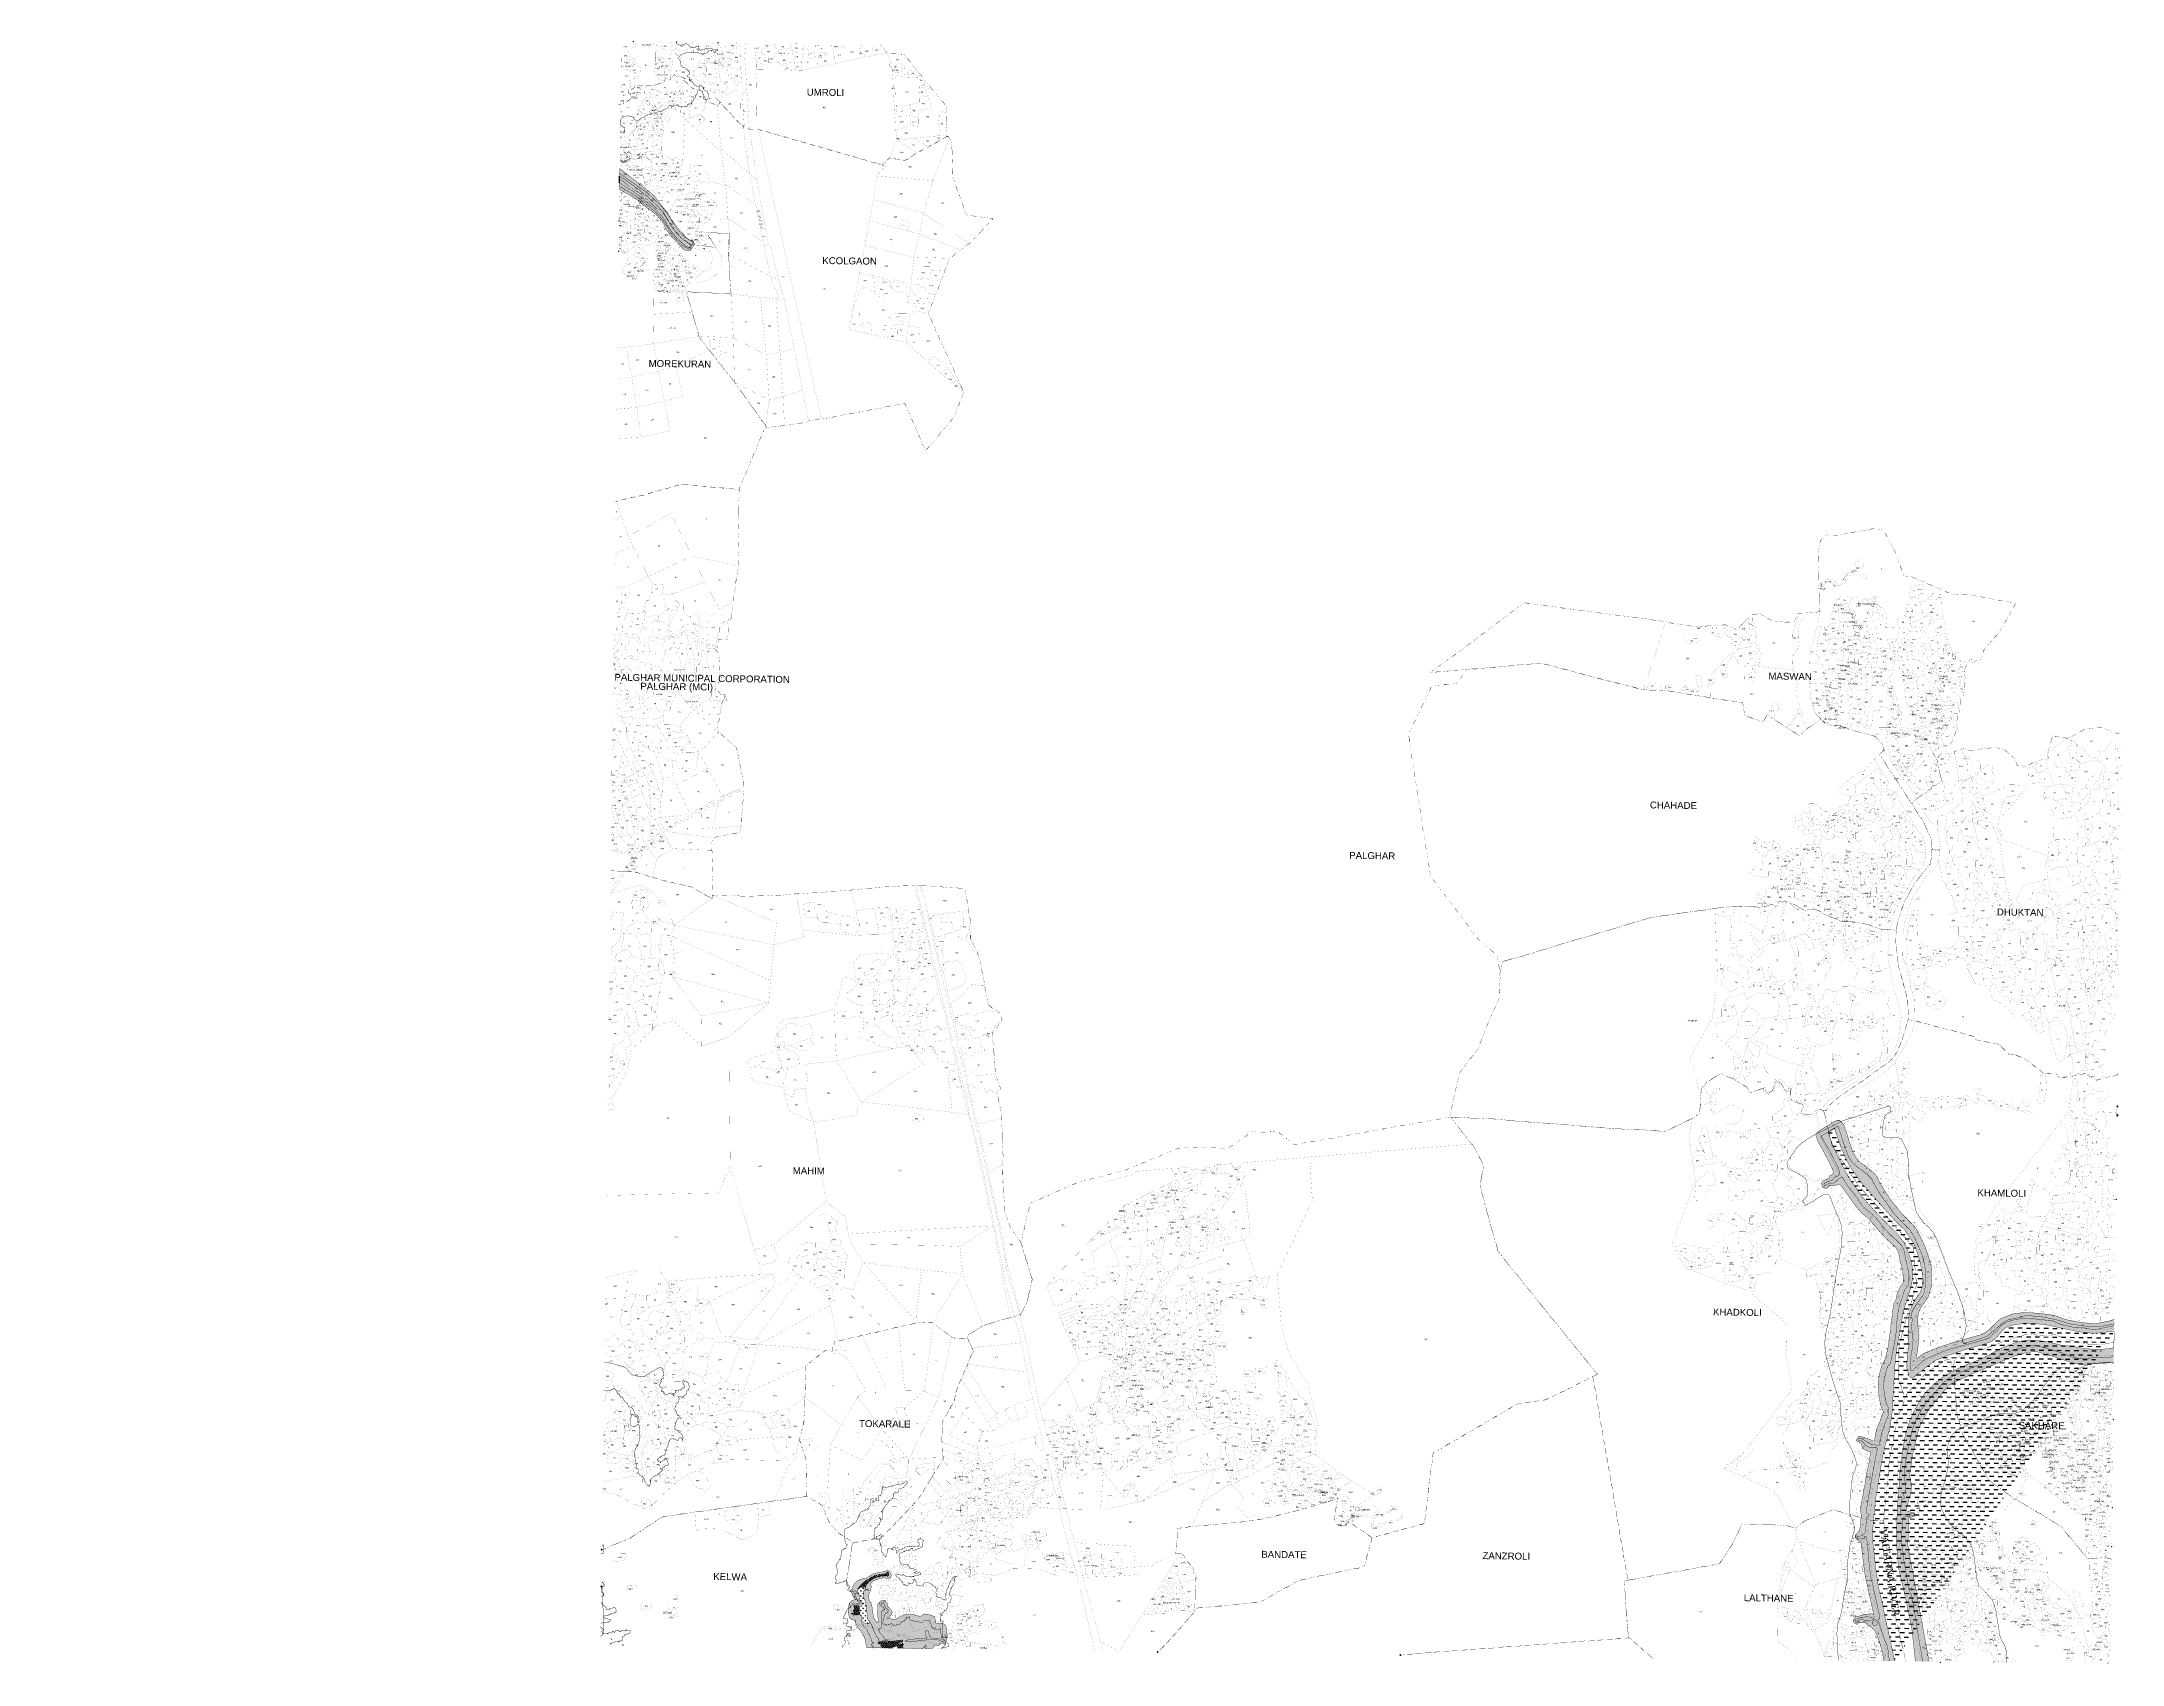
# Model space of a CAD drawing. Header units: metres. Extents: x 259278 to 277237, y 2171369 to 2185379.
import ezdxf

# ---------------------------------------------------------------- set-up
doc = ezdxf.new("R2010")
doc.units = ezdxf.units.M
doc.header["$MEASUREMENT"] = 0
for name, color, linetype in [('CRZ LINE FOR RIVER OR CREEK', 84, 'Continuous'), ('HAZARDS LINE', 1, 'Continuous'), ('HIGH TIDE LINE', 6, 'Continuous'), ('INTERTIDAL ZONE', 5, 'Continuous'), ('INTERTIDAL ZONE @ 1', 5, 'Continuous'), ('LOW TIDE LINE', 5, 'Continuous'), ('MANGROOVE', 112, 'Continuous'), ('MANGROOVE @ 1', 112, 'Continuous'), ('NDZ-200M FROM CRZ', 30, 'Continuous'), ('NDZ-200M FROM CRZ @ 1', 30, 'Continuous'), ('RIVER', 4, 'Continuous'), ('RIVER @ 1', 4, 'Continuous'), ('RIVER TEXT', 7, 'Continuous'), ('SURVEY NO.', 7, 'Continuous'), ('SURVEY PLOT BOUNDARY', 35, 'Continuous'), ('VILLAGE BOUNDARY', 212, 'Continuous'), ('VILLAGE NAME', 3, 'Continuous')]:
    doc.layers.add(name, color=color, linetype=linetype)
doc.styles.add('PDF Arial', font='arial.ttf')
doc.styles.add('PDF ESRI Default Marker', font='')
doc.styles.get("Standard").update_dxf_attribs({"font": 'times.ttf'})
doc.styles.get('PDF ESRI Default Marker').set_extended_font_data('ESRI Default Marker')
pattern_1 = [(359.254356, (257896.262, 2170850.366), (7.650617, 7.454035), [3.776483, -11.3294483]), (89.254356, (257898.1256, 2170848.4536), (-7.454035, 7.650617), [3.776483, -11.3294483])]

msp = doc.modelspace()

# ---------------------------------------------------------------- hatches: boundary and pattern name
at = {"layer": 'INTERTIDAL ZONE'}
h = msp.add_hatch(dxfattribs=at)
h.set_pattern_fill('CROSS', color=256, scale=1.189443, angle=-0.7456)
h.set_pattern_definition(pattern_1)
h.paths.add_polyline_path([(274982, 2175529), (275103, 2175393), (275177, 2175308), (275173, 2175312), (275209, 2175272), (275279, 2175196), (275357, 2175120), (275408, 2175048), (275447, 2174984), (275492, 2174840), (275515, 2174721), (275514, 2174650), (275505, 2174610), (275489, 2174575), (275481, 2174563), (275477, 2174555), (275461, 2174535), (275424, 2174472), (275404, 2174421), (275391, 2174362), (275390, 2174298), (275393, 2174211), (275392, 2174140), (275387, 2174080), (275378, 2173981), (275377, 2173930), (275389, 2173882), (275396, 2173858), (275408, 2173846), (275420, 2173846), (275440, 2173850), (275460, 2173869), (275496, 2173896), (275544, 2173935), (275560, 2173947), (275624, 2173994), (275664, 2174009), (275720, 2174032), (275879, 2174086), (276038, 2174131), (276110, 2174158), (276126, 2174170), (276130, 2174174), (276142, 2174182), (276174, 2174217), (276202, 2174252), (276234, 2174279), (276274, 2174295), (276314, 2174302), (276397, 2174313), (276469, 2174312), (276560, 2174303), (276619, 2174294), (276702, 2174273), (276872, 2174239), (276955, 2174230), (276999, 2174226), (277094, 2174237), (277166, 2174247), (277166, 2174293), (277143, 2174287), (277083, 2174276), (277015, 2174261), (276999, 2174258), (276991, 2174258), (276976, 2174262), (276940, 2174266), (276900, 2174275), (276841, 2174276), (276809, 2174280), (276758, 2174292), (276714, 2174301), (276663, 2174321), (276640, 2174334), (276620, 2174338), (276560, 2174343), (276513, 2174347), (276461, 2174356), (276410, 2174356), (276362, 2174353), (276307, 2174346), (276275, 2174334), (276243, 2174327), (276227, 2174319), (276219, 2174315), (276215, 2174311), (276199, 2174304), (276183, 2174288), (276151, 2174245), (276111, 2174214), (276087, 2174190), (276055, 2174175), (275955, 2174148), (275852, 2174118), (275784, 2174099), (275748, 2174091), (275669, 2174061), (275589, 2174026), (275541, 2174007), (275489, 2173964), (275445, 2173925), (275433, 2173909), (275425, 2173905), (275417, 2173905), (275409, 2173909), (275405, 2173921), (275406, 2173985), (275410, 2174009), (275415, 2174044), (275428, 2174119), (275428, 2174147), (275432, 2174167), (275428, 2174187), (275425, 2174219), (275421, 2174254), (275418, 2174274), (275418, 2174294), (275422, 2174330), (275423, 2174353), (275419, 2174365), (275419, 2174401), (275423, 2174413), (275436, 2174437), (275444, 2174452), (275456, 2174472), (275472, 2174492), (275492, 2174523), (275508, 2174543), (275521, 2174566), (275529, 2174590), (275533, 2174614), (275542, 2174665), (275539, 2174737), (275535, 2174788), (275524, 2174848), (275505, 2174912), (275482, 2174967), (275455, 2175023), (275440, 2175059), (275420, 2175095), (275401, 2175123), (275366, 2175159), (275323, 2175199), (275264, 2175264), (275225, 2175320), (275174, 2175388), (275143, 2175432), (275116, 2175480), (275085, 2175536), (275074, 2175560), (275066, 2175572), (275054, 2175580), (275038, 2175596), (274948, 2175664), (274925, 2175684), (274909, 2175700), (274897, 2175713), (274889, 2175728), (274874, 2175752), (274855, 2175796), (274832, 2175868), (274790, 2175995), (274782, 2176015), (274778, 2176015), (274638, 2175930), (274642, 2175926), (274642, 2175922), (274650, 2175910), (274673, 2175866), (274704, 2175818), (274727, 2175770), (274739, 2175746), (274754, 2175714), (274770, 2175686), (274785, 2175658), (274793, 2175631), (274797, 2175611), (274797, 2175599), (274793, 2175595), (274788, 2175591), (274777, 2175583), (274745, 2175568), (274741, 2175560), (274740, 2175556), (274736, 2175552), (274732, 2175548), (274724, 2175544), (274705, 2175541), (274685, 2175533), (274669, 2175525), (274665, 2175521), (274661, 2175517), (274668, 2175497), (274676, 2175505), (274696, 2175517), (274708, 2175521), (274716, 2175525), (274740, 2175524), (274756, 2175532), (274768, 2175540), (274776, 2175548), (274792, 2175563), (274808, 2175571), (274812, 2175575), (274820, 2175575), (274820, 2175571), (274824, 2175571), (274828, 2175563), (274836, 2175551), (274867, 2175499), (274921, 2175435), (274968, 2175367), (274987, 2175335), (275007, 2175315), (275042, 2175286), (275078, 2175254), (275117, 2175218), (275156, 2175166), (275179, 2175138), (275253, 2175062), (275261, 2175053), (275285, 2175033), (275312, 2175005), (275328, 2174989), (275336, 2174977), (275351, 2174945), (275359, 2174925), (275359, 2174913), (275362, 2174894), (275366, 2174878), (275373, 2174842), (275388, 2174770), (275392, 2174750), (275396, 2174727), (275395, 2174643), (275391, 2174639), (275383, 2174632), (275379, 2174624), (275371, 2174620), (275367, 2174616), (275363, 2174608), (275354, 2174592), (275334, 2174525), (275317, 2174482), (275309, 2174450), (275300, 2174403), (275296, 2174359), (275292, 2174335), (275291, 2174312), (275287, 2174288), (275287, 2174256), (275273, 2174153), (275269, 2174129), (275248, 2174035), (275239, 2173983), (275235, 2173971), (275231, 2173967), (275227, 2173959), (275219, 2173952), (275211, 2173940), (275203, 2173916), (275194, 2173885), (275190, 2173861), (275190, 2173857), (275186, 2173849), (275186, 2173829), (275182, 2173813), (275178, 2173801), (275177, 2173758), (275188, 2173678), (275192, 2173662), (275199, 2173627), (275203, 2173615), (275211, 2173603), (275218, 2173583), (275222, 2173567), (275222, 2173539), (275218, 2173527), (275213, 2173508), (275197, 2173472), (275164, 2173381), (275160, 2173362), (275152, 2173326), (275143, 2173278), (275143, 2173263), (275139, 2173259), (275123, 2173259), (275091, 2173267), (275068, 2173268), (275028, 2173292), (274993, 2173316), (274965, 2173324), (274961, 2173305), (274973, 2173304), (274985, 2173300), (274996, 2173292), (275008, 2173280), (275020, 2173260), (275047, 2173244), (275059, 2173240), (275107, 2173239), (275119, 2173235), (275123, 2173235), (275123, 2173227), (275118, 2173211), (275089, 2173057), (275067, 2172931), (275046, 2172808), (275033, 2172733), (275028, 2172705), (275028, 2172685), (275032, 2172677), (275036, 2172673), (275040, 2172669), (275044, 2172661), (275044, 2172657), (275048, 2172653), (275048, 2172649), (275044, 2172645), (275040, 2172641), (275032, 2172641), (275031, 2172622), (275022, 2172546), (275018, 2172515), (275018, 2172507), (275014, 2172499), (275006, 2172491), (274994, 2172483), (274970, 2172476), (274946, 2172476), (274942, 2172480), (274935, 2172480), (274934, 2172479), (274934, 2172476), (274938, 2172472), (274938, 2172468), (274942, 2172464), (274950, 2172460), (274962, 2172460), (274970, 2172456), (274994, 2172456), (275001, 2172452), (275005, 2172451), (275009, 2172455), (275013, 2172455), (275014, 2172475), (275022, 2172475), (275025, 2172471), (275029, 2172463), (275033, 2172435), (275043, 2172336), (275054, 2172213), (275061, 2172161), (275068, 2172114), (275080, 2172066), (275106, 2171951), (275128, 2171851), (275140, 2171803), (275143, 2171787), (275143, 2171768), (275139, 2171764), (275135, 2171760), (275127, 2171752), (275115, 2171744), (275111, 2171740), (275107, 2171744), (275107, 2171748), (275103, 2171756), (275099, 2171760), (275092, 2171764), (275072, 2171773), (275056, 2171777), (275032, 2171781), (275008, 2171777), (274981, 2171774), (274961, 2171766), (274945, 2171758), (274937, 2171754), (274937, 2171750), (274933, 2171747), (274933, 2171739), (274937, 2171739), (274941, 2171735), (274952, 2171734), (274956, 2171742), (274960, 2171746), (274969, 2171754), (274996, 2171754), (275028, 2171749), (275064, 2171749), (275072, 2171753), (275091, 2171752), (275091, 2171748), (275087, 2171745), (275083, 2171741), (275079, 2171733), (275079, 2171721), (275083, 2171713), (275087, 2171709), (275087, 2171705), (275103, 2171705), (275119, 2171712), (275123, 2171716), (275123, 2171732), (275127, 2171736), (275131, 2171736), (275135, 2171732), (275135, 2171728), (275139, 2171720), (275142, 2171704), (275146, 2171692), (275150, 2171680), (275161, 2171652), (275177, 2171609), (275181, 2171597), (275184, 2171585), (275188, 2171573), (275204, 2171541), (275207, 2171529), (275215, 2171493), (275222, 2171430), (275227, 2171398), (275271, 2171397), (275269, 2171409), (275247, 2171516), (275247, 2171512), (275213, 2171679), (275198, 2171735), (275165, 2171894), (275135, 2172025), (275127, 2172065), (275105, 2172224), (275091, 2172363), (275084, 2172419), (275085, 2172458), (275081, 2172502), (275086, 2172573), (275087, 2172601), (275096, 2172688), (275109, 2172807), (275143, 2173009), (275152, 2173076), (275169, 2173167), (275190, 2173258), (275195, 2173278), (275207, 2173321), (275232, 2173416), (275236, 2173448), (275236, 2173452), (275245, 2173499), (275254, 2173590), (275260, 2173745), (275265, 2173804), (275275, 2173967), (275275, 2173971), (275279, 2174014), (275288, 2174078), (275310, 2174212), (275310, 2174216), (275327, 2174307), (275344, 2174398), (275344, 2174394), (275352, 2174434), (275373, 2174501), (275381, 2174532), (275402, 2174592), (275423, 2174683), (275427, 2174726), (275428, 2174738), (275424, 2174770), (275424, 2174790), (275421, 2174817), (275402, 2174893), (275379, 2174953), (275375, 2174965), (275360, 2174993), (275356, 2175009), (275332, 2175037), (275325, 2175045), (275290, 2175093), (275282, 2175101), (275219, 2175161), (275184, 2175197), (275098, 2175286), (274996, 2175402), (274914, 2175518), (274872, 2175578), (274864, 2175590), (274864, 2175594), (274817, 2175686), (274806, 2175706), (274798, 2175722), (274744, 2175837), (274721, 2175889), (274698, 2175957), (274750, 2175996), (274755, 2175998), (274762, 2175972), (274773, 2175936), (274811, 2175825), (274854, 2175729), (274892, 2175657)])
h = msp.add_hatch(dxfattribs=at)
h.set_pattern_fill('CROSS', color=256, scale=1.189443, angle=-0.7456)
h.set_pattern_definition(pattern_1)
h.paths.add_polyline_path([(275516, 2173587), (275540, 2173622), (275568, 2173658), (275584, 2173677), (275604, 2173697), (275689, 2173799), (275721, 2173826), (275765, 2173853), (275829, 2173884), (275877, 2173907), (275992, 2173949), (276052, 2173973), (276168, 2174027), (276248, 2174065), (276311, 2174088), (276339, 2174096), (276435, 2174114), (276458, 2174122), (276474, 2174122), (276498, 2174117), (276526, 2174113), (276589, 2174096), (276711, 2174059), (276802, 2174022), (276853, 2174010), (276909, 2174009), (276984, 2174016), (277048, 2174019), (277131, 2174022), (277163, 2174026), (277164, 2174102), (277160, 2174101), (277073, 2174090), (276934, 2174092), (276776, 2174118), (276772, 2174118), (276724, 2174122), (276578, 2174156), (276507, 2174165), (276431, 2174170), (276324, 2174151), (276192, 2174098), (276017, 2174005), (275897, 2173959), (275762, 2173897), (275678, 2173843), (275674, 2173843), (275602, 2173780), (275533, 2173710), (275485, 2173639), (275444, 2173564), (275403, 2173477), (275366, 2173359), (275340, 2173212), (275318, 2173038), (275313, 2172947), (275299, 2172773), (275288, 2172571), (275287, 2172428), (275293, 2172337), (275307, 2172194), (275371, 2171919), (275371, 2171903), (275375, 2171899), (275420, 2171677), (275451, 2171395), (275514, 2171394), (275504, 2171454), (275482, 2171577), (275456, 2171748), (275438, 2171851), (275427, 2171919), (275423, 2171946), (275415, 2171970), (275408, 2171986), (275396, 2172014), (275378, 2172114), (275352, 2172261), (275341, 2172356), (275334, 2172404), (275331, 2172483), (275336, 2172534), (275341, 2172614), (275341, 2172630), (275345, 2172633), (275349, 2172641), (275353, 2172641), (275373, 2172645), (275424, 2172652), (275440, 2172656), (275440, 2172668), (275417, 2172668), (275373, 2172665), (275337, 2172661), (275329, 2172661), (275321, 2172665), (275322, 2172701), (275326, 2172717), (275326, 2172741), (275330, 2172753), (275331, 2172792), (275339, 2172796), (275347, 2172800), (275351, 2172800), (275355, 2172804), (275355, 2172816), (275351, 2172820), (275347, 2172828), (275347, 2172840), (275351, 2172844), (275364, 2172863), (275364, 2172871), (275368, 2172887), (275368, 2172923), (275365, 2172939), (275357, 2172958), (275353, 2172970), (275354, 2173042), (275363, 2173093), (275367, 2173129), (275380, 2173188), (275392, 2173255), (275413, 2173342), (275426, 2173402), (275438, 2173437), (275455, 2173473), (275483, 2173532)])
h = msp.add_hatch(dxfattribs=at)
h.set_pattern_fill('CROSS', color=256, scale=1.189443, angle=-0.7456)
h.set_pattern_definition(pattern_1)
h.paths.add_polyline_path([(266405, 2172068), (266409, 2172072), (266409, 2172076), (266413, 2172076), (266413, 2172080), (266417, 2172079), (266417, 2172083), (266421, 2172087), (266425, 2172087), (266425, 2172091), (266429, 2172091), (266433, 2172095), (266437, 2172099), (266441, 2172099), (266441, 2172103), (266449, 2172103), (266457, 2172111), (266461, 2172111), (266461, 2172115), (266469, 2172114), (266473, 2172118), (266481, 2172118), (266485, 2172122), (266496, 2172122), (266512, 2172126), (266516, 2172130), (266536, 2172129), (266544, 2172133), (266588, 2172133), (266588, 2172168), (266580, 2172169), (266576, 2172165), (266576, 2172161), (266572, 2172161), (266572, 2172157), (266568, 2172157), (266568, 2172153), (266560, 2172153), (266548, 2172149), (266540, 2172149), (266505, 2172146), (266501, 2172146), (266501, 2172142), (266493, 2172142), (266477, 2172138), (266469, 2172138), (266469, 2172134), (266461, 2172134), (266461, 2172130), (266449, 2172127), (266441, 2172123), (266441, 2172119), (266433, 2172119), (266433, 2172115), (266429, 2172115), (266421, 2172107), (266381, 2172084), (266349, 2172057), (266329, 2172029), (266325, 2172021), (266348, 2172033), (266388, 2172036), (266392, 2172040), (266392, 2172048), (266396, 2172048), (266396, 2172056), (266400, 2172060)])
h = msp.add_hatch(dxfattribs=at)
h.set_pattern_fill('CROSS', color=256, scale=1.189443, angle=-0.7456)
h.set_pattern_definition(pattern_1)
h.paths.add_polyline_path([(266335, 2171872), (266327, 2171874), (266283, 2171875), (266283, 2171871), (266287, 2171871), (266291, 2171867), (266295, 2171867), (266295, 2171863), (266291, 2171859), (266291, 2171843), (266287, 2171835), (266286, 2171823), (266290, 2171823), (266290, 2171811), (266286, 2171808), (266282, 2171808), (266278, 2171812), (266270, 2171812), (266270, 2171808), (266266, 2171808), (266266, 2171804), (266270, 2171804), (266274, 2171800), (266294, 2171800), (266298, 2171796), (266306, 2171795), (266342, 2171799)])
h = msp.add_hatch(dxfattribs=at)
h.set_pattern_fill('CROSS', color=256, scale=1.189443, angle=-0.7456)
h.set_pattern_definition(pattern_1)
h.paths.add_polyline_path([(266906, 2171633), (266903, 2171645), (266911, 2171661), (266923, 2171660), (266934, 2171652), (266938, 2171625), (266950, 2171601), (266961, 2171597), (267033, 2171588), (267041, 2171588), (267041, 2171627), (267038, 2171679), (267022, 2171671), (266994, 2171671), (266974, 2171676), (266963, 2171688), (266955, 2171704), (266955, 2171716), (266951, 2171728), (266944, 2171743), (266932, 2171752), (266908, 2171752), (266896, 2171748), (266880, 2171732), (266864, 2171733), (266825, 2171741), (266809, 2171741), (266797, 2171749), (266777, 2171750), (266773, 2171754), (266773, 2171773), (266769, 2171774), (266770, 2171781), (266762, 2171782), (266762, 2171778), (266754, 2171778), (266750, 2171774), (266746, 2171774), (266746, 2171770), (266742, 2171770), (266742, 2171766), (266734, 2171758), (266730, 2171754), (266730, 2171750), (266726, 2171746), (266725, 2171742), (266718, 2171742), (266717, 2171738), (266702, 2171739), (266702, 2171735), (266698, 2171731), (266697, 2171727), (266694, 2171727), (266690, 2171723), (266689, 2171719), (266685, 2171719), (266685, 2171715), (266681, 2171715), (266681, 2171711), (266658, 2171712), (266658, 2171708), (266654, 2171708), (266654, 2171704), (266630, 2171704), (266630, 2171708), (266626, 2171708), (266622, 2171712), (266618, 2171712), (266618, 2171720), (266614, 2171720), (266614, 2171724), (266610, 2171724), (266606, 2171720), (266606, 2171716), (266602, 2171716), (266598, 2171712), (266586, 2171712), (266586, 2171708), (266574, 2171709), (266574, 2171713), (266566, 2171713), (266563, 2171717), (266555, 2171717), (266543, 2171717), (266543, 2171721), (266539, 2171721), (266539, 2171725), (266535, 2171725), (266535, 2171729), (266539, 2171733), (266539, 2171741), (266543, 2171745), (266547, 2171765), (266547, 2171772), (266551, 2171776), (266552, 2171788), (266556, 2171792), (266556, 2171800), (266560, 2171804), (266560, 2171808), (266564, 2171808), (266564, 2171812), (266572, 2171812), (266572, 2171816), (266576, 2171816), (266576, 2171820), (266580, 2171820), (266580, 2171828), (266584, 2171827), (266584, 2171839), (266580, 2171839), (266580, 2171847), (266572, 2171847), (266572, 2171851), (266568, 2171851), (266568, 2171855), (266564, 2171855), (266564, 2171859), (266561, 2171863), (266561, 2171871), (266557, 2171871), (266557, 2171875), (266553, 2171883), (266549, 2171887), (266549, 2171895), (266545, 2171895), (266545, 2171899), (266541, 2171899), (266541, 2171903), (266533, 2171903), (266533, 2171900), (266529, 2171900), (266529, 2171892), (266525, 2171892), (266525, 2171888), (266521, 2171884), (266521, 2171876), (266525, 2171876), (266525, 2171872), (266529, 2171872), (266533, 2171868), (266537, 2171864), (266541, 2171864), (266541, 2171860), (266545, 2171860), (266545, 2171856), (266548, 2171852), (266548, 2171848), (266552, 2171844), (266552, 2171840), (266548, 2171840), (266548, 2171836), (266540, 2171836), (266540, 2171832), (266532, 2171832), (266532, 2171828), (266528, 2171828), (266528, 2171816), (266524, 2171812), (266523, 2171761), (266527, 2171761), (266527, 2171745), (266523, 2171721), (266523, 2171717), (266527, 2171713), (266527, 2171689), (266523, 2171689), (266522, 2171682), (266518, 2171682), (266514, 2171678), (266511, 2171678), (266510, 2171674), (266506, 2171670), (266502, 2171670), (266502, 2171658), (266506, 2171658), (266506, 2171650), (266510, 2171650), (266510, 2171646), (266518, 2171638), (266526, 2171626), (266530, 2171622), (266530, 2171618), (266534, 2171618), (266541, 2171610), (266541, 2171606), (266545, 2171606), (266545, 2171602), (266549, 2171598), (266549, 2171590), (266553, 2171586), (266585, 2171586), (266585, 2171578), (266581, 2171578), (266581, 2171574), (266549, 2171574), (266529, 2171570), (266505, 2171571), (266505, 2171575), (266501, 2171575), (266501, 2171583), (266505, 2171583), (266505, 2171591), (266501, 2171591), (266501, 2171595), (266498, 2171595), (266494, 2171599), (266490, 2171603), (266486, 2171603), (266486, 2171611), (266482, 2171611), (266478, 2171627), (266474, 2171635), (266466, 2171643), (266466, 2171647), (266463, 2171651), (266463, 2171655), (266459, 2171659), (266459, 2171667), (266455, 2171667), (266455, 2171682), (266451, 2171682), (266451, 2171694), (266447, 2171694), (266447, 2171702), (266443, 2171706), (266444, 2171710), (266440, 2171710), (266440, 2171714), (266436, 2171718), (266436, 2171722), (266432, 2171726), (266430, 2171730), (266406, 2171720), (266378, 2171728), (266355, 2171749), (266353, 2171739), (266360, 2171723), (266376, 2171695), (266403, 2171667), (266415, 2171639), (266434, 2171599), (266449, 2171556), (266461, 2171555), (266461, 2171548), (266445, 2171548), (266445, 2171540), (266441, 2171540), (266441, 2171536), (266445, 2171536), (266445, 2171532), (266449, 2171532), (266449, 2171528), (266453, 2171524), (266453, 2171520), (266457, 2171520), (266457, 2171516), (266461, 2171512), (266536, 2171511), (266536, 2171515), (266532, 2171515), (266532, 2171523), (266528, 2171523), (266528, 2171527), (266524, 2171531), (266525, 2171543), (266521, 2171543), (266521, 2171547), (266501, 2171547), (266501, 2171551), (266497, 2171551), (266497, 2171555), (266501, 2171559), (266501, 2171563), (266525, 2171563), (266533, 2171566), (266616, 2171569), (266676, 2171576), (266703, 2171576), (266704, 2171580), (266707, 2171580), (266707, 2171576), (266711, 2171576), (266711, 2171564), (266707, 2171564), (266707, 2171560), (266683, 2171560), (266683, 2171557), (266679, 2171557), (266679, 2171553), (266683, 2171553), (266683, 2171549), (266691, 2171548), (266691, 2171545), (266707, 2171544), (266707, 2171552), (266711, 2171552), (266711, 2171517), (266715, 2171512), (266714, 2171509), (266889, 2171506), (266889, 2171514), (266893, 2171514), (266893, 2171518), (266897, 2171518), (266897, 2171522), (266901, 2171526), (266905, 2171530), (266905, 2171534), (266909, 2171538), (266913, 2171538), (266913, 2171522), (266905, 2171522), (266905, 2171518), (266901, 2171518), (266901, 2171514), (266905, 2171514), (266905, 2171510), (266909, 2171506), (266964, 2171505), (266964, 2171509), (266980, 2171521), (266980, 2171529), (266984, 2171529), (266984, 2171533), (267020, 2171532), (267020, 2171536), (267024, 2171536), (267024, 2171540), (267028, 2171540), (267028, 2171556), (267032, 2171556), (267032, 2171552), (267052, 2171552), (267052, 2171548), (267060, 2171548), (267068, 2171544), (267080, 2171543), (267080, 2171547), (267076, 2171547), (267076, 2171551), (267072, 2171551), (267072, 2171555), (267068, 2171555), (267064, 2171560), (267052, 2171568), (267044, 2171568), (267040, 2171572), (267036, 2171572), (267033, 2171576), (267025, 2171576), (267017, 2171580), (266922, 2171581), (266890, 2171578), (266874, 2171578), (266834, 2171570), (266806, 2171571), (266791, 2171567), (266779, 2171567), (266779, 2171563), (266735, 2171564), (266735, 2171576), (266751, 2171575), (266751, 2171579), (266755, 2171579), (266755, 2171583), (266922, 2171597), (266918, 2171605), (266910, 2171617)])
at = {"layer": 'INTERTIDAL ZONE @ 1'}
h = msp.add_hatch(dxfattribs=at)
h.set_pattern_fill('CROSS', color=256, scale=1.189443, angle=-0.7456)
h.set_pattern_definition(pattern_1)
h.paths.add_polyline_path([(264381, 2184137), (264377, 2184141), (264299, 2184198), (264295, 2184198), (264291, 2184202), (264287, 2184202), (264267, 2184218), (264266, 2184159), (264270, 2184155), (264274, 2184154), (264278, 2184150), (264282, 2184150), (264282, 2184146), (264306, 2184134), (264313, 2184130), (264317, 2184126), (264361, 2184098), (264365, 2184098), (264369, 2184094), (264372, 2184094), (264416, 2184061), (264420, 2184057), (264424, 2184057), (264427, 2184053), (264447, 2184041), (264451, 2184037), (264455, 2184037), (264455, 2184033), (264467, 2184025), (264471, 2184021), (264475, 2184021), (264475, 2184017), (264490, 2184001), (264494, 2184001), (264494, 2183997), (264498, 2183997), (264502, 2183993), (264533, 2183965), (264537, 2183961), (264541, 2183961), (264557, 2183949), (264561, 2183945), (264565, 2183941), (264580, 2183928), (264584, 2183924), (264588, 2183920), (264608, 2183900), (264612, 2183896), (264616, 2183896), (264616, 2183892), (264631, 2183872), (264635, 2183872), (264635, 2183868), (264639, 2183864), (264651, 2183844), (264655, 2183844), (264655, 2183836), (264659, 2183836), (264659, 2183832), (264670, 2183808), (264674, 2183804), (264674, 2183800), (264678, 2183792), (264682, 2183788), (264686, 2183784), (264705, 2183756), (264717, 2183736), (264717, 2183732), (264721, 2183732), (264721, 2183728), (264725, 2183728), (264752, 2183692), (264767, 2183676), (264771, 2183672), (264775, 2183668), (264779, 2183668), (264791, 2183656), (264818, 2183628), (264822, 2183628), (264826, 2183624), (264834, 2183616), (264838, 2183612), (264842, 2183612), (264846, 2183608), (264850, 2183608), (264854, 2183604), (264866, 2183604), (264866, 2183600), (264870, 2183599), (264870, 2183603), (264874, 2183603), (264874, 2183607), (264878, 2183607), (264878, 2183615), (264882, 2183619), (264882, 2183627), (264878, 2183627), (264878, 2183631), (264874, 2183631), (264870, 2183635), (264866, 2183639), (264858, 2183639), (264831, 2183659), (264827, 2183660), (264823, 2183664), (264819, 2183664), (264811, 2183672), (264799, 2183684), (264795, 2183684), (264795, 2183688), (264791, 2183688), (264791, 2183692), (264768, 2183716), (264764, 2183720), (264760, 2183720), (264760, 2183724), (264756, 2183728), (264737, 2183756), (264733, 2183760), (264729, 2183764), (264729, 2183768), (264725, 2183768), (264725, 2183772), (264721, 2183776), (264717, 2183780), (264710, 2183792), (264706, 2183796), (264706, 2183800), (264702, 2183804), (264679, 2183848), (264679, 2183852), (264675, 2183856), (264675, 2183860), (264663, 2183876), (264655, 2183888), (264655, 2183892), (264651, 2183892), (264651, 2183896), (264647, 2183900), (264640, 2183912), (264628, 2183924), (264624, 2183924), (264624, 2183928), (264620, 2183932), (264589, 2183964), (264542, 2184008), (264538, 2184012), (264534, 2184016), (264491, 2184053), (264487, 2184057), (264487, 2184061), (264483, 2184061), (264452, 2184085), (264448, 2184089), (264444, 2184093), (264424, 2184105), (264420, 2184109)])
at = {"layer": 'MANGROOVE @ 1'}
h = msp.add_hatch(dxfattribs=at)
h.set_pattern_fill('GRASS', color=256, scale=1.189443, angle=-0.7456)
h.set_pattern_definition([(89.25436, (257896.262, 2170850.366), (-21.083194, 21.639213), [5.66472, -37.0613]), (44.25436, (257896.262, 2170850.366), (-21.08319, 21.63921), [5.66472, -24.54714]), (134.25436, (257896.262, 2170850.366), (-21.63921, -21.08319), [5.66472, -24.54714])])
h.paths.add_polyline_path([(266398, 2171870), (266398, 2171877), (266394, 2171878), (266394, 2171881), (266390, 2171893), (266391, 2171905), (266387, 2171909), (266387, 2171917), (266383, 2171921), (266383, 2171929), (266379, 2171929), (266375, 2171941), (266375, 2171949), (266371, 2171949), (266372, 2171997), (266376, 2171997), (266376, 2172005), (266380, 2172005), (266380, 2172009), (266388, 2172008), (266388, 2172012), (266408, 2172012), (266412, 2172008), (266416, 2172008), (266416, 2172012), (266412, 2172012), (266408, 2172016), (266384, 2172016), (266384, 2172024), (266388, 2172024), (266388, 2172036), (266348, 2172033), (266325, 2172021), (266316, 2171998), (266324, 2171978), (266328, 2171974), (266336, 2171966), (266335, 2171934), (266339, 2171934), (266339, 2171926), (266343, 2171922), (266343, 2171918), (266347, 2171914), (266355, 2171906), (266355, 2171898), (266359, 2171898), (266359, 2171890), (266363, 2171886), (266362, 2171882), (266359, 2171882), (266358, 2171874), (266354, 2171874), (266354, 2171870), (266343, 2171870), (266335, 2171872), (266342, 2171799), (266361, 2171775), (266357, 2171759), (266355, 2171749), (266378, 2171728), (266406, 2171720), (266430, 2171730), (266424, 2171738), (266420, 2171742), (266420, 2171746), (266416, 2171746), (266416, 2171750), (266412, 2171750), (266412, 2171754), (266408, 2171758), (266409, 2171778), (266401, 2171818), (266401, 2171830)])
at = {"layer": 'NDZ-200M FROM CRZ'}
h = msp.add_hatch(dxfattribs=at)
h.set_pattern_fill('CROSS', color=256, scale=1.189443, angle=-0.7456)
h.set_pattern_definition(pattern_1)
h.paths.add_polyline_path([(275067, 2172931), (275089, 2173057), (275118, 2173211), (275123, 2173227), (275123, 2173235), (275119, 2173235), (275107, 2173239), (275059, 2173240), (275047, 2173244), (275020, 2173260), (275008, 2173280), (274996, 2173292), (274985, 2173300), (274973, 2173304), (274961, 2173305), (274965, 2173324), (274993, 2173316), (275028, 2173292), (275068, 2173268), (275091, 2173267), (275123, 2173259), (275139, 2173259), (275143, 2173263), (275143, 2173278), (275152, 2173326), (275160, 2173362), (275164, 2173381), (275197, 2173472), (275213, 2173508), (275218, 2173527), (275222, 2173539), (275222, 2173567), (275218, 2173583), (275211, 2173603), (275203, 2173615), (275199, 2173627), (275192, 2173662), (275188, 2173678), (275177, 2173758), (275178, 2173801), (275182, 2173813), (275186, 2173829), (275186, 2173849), (275190, 2173857), (275190, 2173861), (275194, 2173885), (275203, 2173916), (275211, 2173940), (275219, 2173952), (275227, 2173959), (275231, 2173967), (275235, 2173971), (275239, 2173983), (275248, 2174035), (275269, 2174129), (275273, 2174153), (275287, 2174256), (275287, 2174288), (275291, 2174312), (275292, 2174335), (275296, 2174359), (275300, 2174403), (275309, 2174450), (275317, 2174482), (275334, 2174525), (275354, 2174592), (275363, 2174608), (275367, 2174616), (275371, 2174620), (275379, 2174624), (275383, 2174632), (275391, 2174639), (275395, 2174643), (275396, 2174727), (275392, 2174750), (275388, 2174770), (275373, 2174842), (275366, 2174878), (275362, 2174894), (275359, 2174913), (275359, 2174925), (275351, 2174945), (275336, 2174977), (275328, 2174989), (275312, 2175005), (275285, 2175033), (275261, 2175053), (275253, 2175062), (275179, 2175138), (275156, 2175166), (275117, 2175218), (275078, 2175254), (275042, 2175286), (275007, 2175315), (274987, 2175335), (274968, 2175367), (274921, 2175435), (274867, 2175499), (274836, 2175551), (274828, 2175563), (274824, 2175571), (274820, 2175571), (274820, 2175575), (274812, 2175575), (274808, 2175571), (274792, 2175563), (274776, 2175548), (274768, 2175540), (274756, 2175532), (274740, 2175524), (274716, 2175525), (274708, 2175521), (274696, 2175517), (274676, 2175505), (274668, 2175497), (274661, 2175517), (274665, 2175521), (274669, 2175525), (274685, 2175533), (274705, 2175541), (274724, 2175544), (274732, 2175548), (274736, 2175552), (274740, 2175556), (274741, 2175560), (274745, 2175568), (274777, 2175583), (274788, 2175591), (274793, 2175595), (274797, 2175599), (274797, 2175611), (274793, 2175631), (274785, 2175658), (274770, 2175686), (274754, 2175714), (274739, 2175746), (274727, 2175770), (274704, 2175818), (274673, 2175866), (274650, 2175910), (274642, 2175922), (274642, 2175926), (274638, 2175930), (274778, 2176015), (274782, 2176015), (274790, 2175995), (274832, 2175868), (274855, 2175796), (274874, 2175752), (274889, 2175728), (274897, 2175713), (274909, 2175700), (274925, 2175684), (274948, 2175664), (275038, 2175596), (275054, 2175580), (275066, 2175572), (275074, 2175560), (275085, 2175536), (275116, 2175480), (275143, 2175432), (275174, 2175388), (275225, 2175320), (275264, 2175264), (275323, 2175199), (275366, 2175159), (275401, 2175123), (275420, 2175095), (275440, 2175059), (275455, 2175023), (275482, 2174967), (275505, 2174912), (275524, 2174848), (275535, 2174788), (275539, 2174737), (275542, 2174665), (275533, 2174614), (275529, 2174590), (275521, 2174566), (275508, 2174543), (275492, 2174523), (275472, 2174492), (275456, 2174472), (275444, 2174452), (275436, 2174437), (275423, 2174413), (275419, 2174401), (275419, 2174365), (275423, 2174353), (275422, 2174330), (275418, 2174294), (275418, 2174274), (275421, 2174254), (275425, 2174219), (275428, 2174187), (275432, 2174167), (275428, 2174147), (275428, 2174119), (275415, 2174044), (275410, 2174009), (275406, 2173985), (275405, 2173921), (275409, 2173909), (275417, 2173905), (275425, 2173905), (275433, 2173909), (275445, 2173925), (275489, 2173964), (275541, 2174007), (275589, 2174026), (275669, 2174061), (275748, 2174091), (275784, 2174099), (275852, 2174118), (275955, 2174148), (276055, 2174175), (276087, 2174190), (276111, 2174214), (276151, 2174245), (276183, 2174288), (276199, 2174304), (276215, 2174311), (276219, 2174315), (276227, 2174319), (276243, 2174327), (276275, 2174334), (276307, 2174346), (276362, 2174353), (276410, 2174356), (276461, 2174356), (276513, 2174347), (276560, 2174343), (276620, 2174338), (276640, 2174334), (276663, 2174321), (276714, 2174301), (276758, 2174292), (276809, 2174280), (276841, 2174276), (276900, 2174275), (276940, 2174266), (276976, 2174262), (276991, 2174258), (276999, 2174258), (277015, 2174261), (277083, 2174276), (277143, 2174287), (277166, 2174293), (277167, 2174347), (277131, 2174335), (277056, 2174320), (277000, 2174309), (276949, 2174314), (276886, 2174320), (276820, 2174332), (276749, 2174346), (276652, 2174381), (276609, 2174388), (276521, 2174400), (276442, 2174404), (276388, 2174407), (276291, 2174394), (276192, 2174357), (276148, 2174320), (276085, 2174256), (276033, 2174221), (276016, 2174215), (275776, 2174148), (275657, 2174108), (275590, 2174082), (275510, 2174046), (275462, 2174008), (275460, 2174019), (275464, 2174050), (275479, 2174150), (275475, 2174245), (275470, 2174361), (275483, 2174418), (275503, 2174456), (275560, 2174538), (275585, 2174613), (275590, 2174712), (275588, 2174801), (275564, 2174891), (275534, 2174975), (275503, 2175042), (275470, 2175108), (275437, 2175158), (275382, 2175211), (275327, 2175268), (275277, 2175331), (275240, 2175374), (275183, 2175463), (275156, 2175507), (275106, 2175599), (275055, 2175643), (275010, 2175679), (274960, 2175712), (274941, 2175740), (274912, 2175792), (274887, 2175861), (274857, 2175959), (274830, 2176031), (274799, 2176063), (274773, 2176063), (274743, 2176052), (274713, 2176032), (274655, 2175997), (274604, 2175963), (274591, 2175939), (274612, 2175877), (274641, 2175828), (274674, 2175767), (274704, 2175709), (274736, 2175643), (274745, 2175611), (274713, 2175584), (274705, 2175564), (274657, 2175545), (274645, 2175535), (274641, 2175520), (274652, 2175486), (274676, 2175477), (274688, 2175481), (274712, 2175505), (274746, 2175500), (274775, 2175509), (274795, 2175516), (274811, 2175499), (274854, 2175439), (274893, 2175385), (274936, 2175325), (274983, 2175271), (275038, 2175224), (275069, 2175191), (275125, 2175125), (275183, 2175061), (275217, 2175026), (275249, 2174998), (275280, 2174970), (275294, 2174948), (275307, 2174917), (275314, 2174870), (275322, 2174839), (275333, 2174799), (275341, 2174767), (275344, 2174727), (275348, 2174686), (275347, 2174664), (275324, 2174634), (275311, 2174611), (275290, 2174557), (275288, 2174529), (275266, 2174486), (275261, 2174461), (275253, 2174407), (275254, 2174385), (275244, 2174340), (275240, 2174306), (275239, 2174261), (275233, 2174237), (275225, 2174186), (275222, 2174158), (275217, 2174118), (275211, 2174089), (275199, 2174039), (275192, 2174009), (275176, 2173976), (275163, 2173953), (275149, 2173905), (275140, 2173876), (275134, 2173838), (275130, 2173806), (275130, 2173766), (275133, 2173723), (275136, 2173691), (275138, 2173681), (275144, 2173653), (275147, 2173615), (275161, 2173584), (275174, 2173548), (275165, 2173522), (275147, 2173472), (275121, 2173410), (275113, 2173386), (275104, 2173335), (275102, 2173327), (275096, 2173295), (275066, 2173307), (275042, 2173317), (274999, 2173330), (274985, 2173336), (274965, 2173340), (274945, 2173313), (274941, 2173303), (274951, 2173289), (274965, 2173289), (274988, 2173269), (274988, 2173251), (275001, 2173229), (275031, 2173213), (275049, 2173208), (275067, 2173208), (275062, 2173180), (275055, 2173144), (275050, 2173105), (275044, 2173079), (275031, 2173027), (275028, 2173000), (275020, 2172959), (275018, 2172937), (275010, 2172890), (275001, 2172877), (275001, 2172838), (274994, 2172812), (274990, 2172789), (274981, 2172741), (274977, 2172717), (274977, 2172698), (274984, 2172654), (274979, 2172604), (274975, 2172563), (274967, 2172523), (274937, 2172487), (274931, 2172478), (274930, 2172466), (274936, 2172456), (274948, 2172448), (274981, 2172424), (274988, 2172362), (275014, 2172152), (275062, 2171929), (275092, 2171800), (275083, 2171804), (275052, 2171804), (275005, 2171801), (274965, 2171786), (274934, 2171781), (274917, 2171759), (274913, 2171735), (274936, 2171719), (274950, 2171715), (274961, 2171726), (275000, 2171734), (275020, 2171726), (275075, 2171685), (275106, 2171653), (275139, 2171565), (275165, 2171480), (275178, 2171398), (275227, 2171398), (275222, 2171430), (275215, 2171493), (275207, 2171529), (275204, 2171541), (275188, 2171573), (275184, 2171585), (275181, 2171597), (275177, 2171609), (275161, 2171652), (275150, 2171680), (275146, 2171692), (275142, 2171704), (275139, 2171720), (275135, 2171728), (275135, 2171732), (275131, 2171736), (275127, 2171736), (275123, 2171732), (275123, 2171716), (275119, 2171712), (275103, 2171705), (275087, 2171705), (275087, 2171709), (275083, 2171713), (275079, 2171721), (275079, 2171733), (275083, 2171741), (275087, 2171745), (275091, 2171748), (275091, 2171752), (275072, 2171753), (275064, 2171749), (275028, 2171749), (274996, 2171754), (274969, 2171754), (274960, 2171746), (274956, 2171742), (274952, 2171734), (274941, 2171735), (274937, 2171739), (274933, 2171739), (274933, 2171747), (274937, 2171750), (274937, 2171754), (274945, 2171758), (274961, 2171766), (274981, 2171774), (275008, 2171777), (275032, 2171781), (275056, 2171777), (275072, 2171773), (275092, 2171764), (275099, 2171760), (275103, 2171756), (275107, 2171748), (275107, 2171744), (275111, 2171740), (275115, 2171744), (275127, 2171752), (275135, 2171760), (275139, 2171764), (275143, 2171768), (275143, 2171787), (275140, 2171803), (275128, 2171851), (275106, 2171951), (275080, 2172066), (275068, 2172114), (275061, 2172161), (275054, 2172213), (275043, 2172336), (275033, 2172435), (275029, 2172463), (275025, 2172471), (275022, 2172475), (275014, 2172475), (275013, 2172455), (275009, 2172455), (275005, 2172451), (275001, 2172452), (274994, 2172456), (274970, 2172456), (274962, 2172460), (274950, 2172460), (274942, 2172464), (274938, 2172468), (274938, 2172472), (274934, 2172476), (274934, 2172480), (274942, 2172480), (274946, 2172476), (274970, 2172476), (274994, 2172483), (275006, 2172491), (275014, 2172499), (275018, 2172507), (275018, 2172515), (275022, 2172546), (275031, 2172622), (275032, 2172641), (275040, 2172641), (275044, 2172645), (275048, 2172649), (275048, 2172653), (275044, 2172657), (275044, 2172661), (275040, 2172669), (275036, 2172673), (275032, 2172677), (275028, 2172685), (275028, 2172705), (275033, 2172733), (275046, 2172808)])
h = msp.add_hatch(dxfattribs=at)
h.set_pattern_fill('CROSS', color=256, scale=1.189443, angle=-0.7456)
h.set_pattern_definition(pattern_1)
h.paths.add_polyline_path([(275401, 2173002), (275427, 2173181), (275482, 2173413), (275563, 2173566), (275736, 2173774), (275764, 2173794), (275936, 2173875), (276299, 2174029), (276418, 2174063), (276493, 2174070), (276636, 2174028), (276738, 2173995), (276794, 2173975), (276888, 2173958), (276996, 2173964), (277083, 2173971), (277162, 2173974), (277163, 2174026), (277131, 2174022), (277048, 2174019), (276984, 2174016), (276909, 2174009), (276853, 2174010), (276802, 2174022), (276711, 2174059), (276589, 2174096), (276526, 2174113), (276498, 2174117), (276474, 2174122), (276458, 2174122), (276435, 2174114), (276339, 2174096), (276311, 2174088), (276248, 2174065), (276168, 2174027), (276052, 2173973), (275992, 2173949), (275877, 2173907), (275829, 2173884), (275765, 2173853), (275721, 2173826), (275689, 2173799), (275604, 2173697), (275584, 2173677), (275568, 2173658), (275540, 2173622), (275516, 2173587), (275483, 2173532), (275455, 2173473), (275438, 2173437), (275426, 2173402), (275413, 2173342), (275392, 2173255), (275380, 2173188), (275367, 2173129), (275363, 2173093), (275354, 2173042), (275353, 2172970), (275357, 2172958), (275365, 2172939), (275368, 2172923), (275368, 2172887), (275364, 2172871), (275364, 2172863), (275351, 2172844), (275347, 2172840), (275347, 2172828), (275351, 2172820), (275355, 2172816), (275355, 2172804), (275351, 2172800), (275347, 2172800), (275339, 2172796), (275331, 2172792), (275330, 2172753), (275326, 2172741), (275326, 2172717), (275322, 2172701), (275321, 2172665), (275329, 2172661), (275337, 2172661), (275373, 2172665), (275417, 2172668), (275440, 2172668), (275440, 2172656), (275424, 2172652), (275373, 2172645), (275353, 2172641), (275349, 2172641), (275345, 2172633), (275341, 2172630), (275341, 2172614), (275336, 2172534), (275331, 2172483), (275334, 2172404), (275341, 2172356), (275352, 2172261), (275378, 2172114), (275396, 2172014), (275408, 2171986), (275415, 2171970), (275423, 2171946), (275427, 2171919), (275438, 2171851), (275456, 2171748), (275482, 2171577), (275504, 2171454), (275514, 2171394), (275569, 2171393), (275459, 2171994), (275385, 2172399), (275394, 2172633), (275444, 2172648), (275445, 2172664), (275440, 2172680), (275409, 2172684), (275373, 2172697), (275376, 2172724), (275411, 2172847), (275420, 2172906)])
h = msp.add_hatch(dxfattribs=at)
h.set_pattern_fill('CROSS', color=256, scale=1.189443, angle=-0.7456)
h.set_pattern_definition(pattern_1)
h.paths.add_polyline_path([(266415, 2171639), (266403, 2171667), (266376, 2171695), (266360, 2171723), (266353, 2171739), (266355, 2171749), (266357, 2171759), (266361, 2171775), (266342, 2171799), (266306, 2171795), (266298, 2171796), (266294, 2171800), (266274, 2171800), (266270, 2171804), (266266, 2171804), (266266, 2171808), (266270, 2171808), (266270, 2171812), (266278, 2171812), (266282, 2171808), (266286, 2171808), (266290, 2171811), (266290, 2171823), (266286, 2171823), (266287, 2171835), (266291, 2171843), (266291, 2171859), (266295, 2171863), (266295, 2171867), (266291, 2171867), (266287, 2171871), (266283, 2171871), (266283, 2171875), (266327, 2171874), (266335, 2171872), (266343, 2171870), (266354, 2171870), (266354, 2171874), (266358, 2171874), (266359, 2171882), (266362, 2171882), (266363, 2171886), (266359, 2171890), (266359, 2171898), (266355, 2171898), (266355, 2171906), (266347, 2171914), (266343, 2171918), (266343, 2171922), (266339, 2171926), (266339, 2171934), (266335, 2171934), (266336, 2171966), (266328, 2171974), (266324, 2171978), (266316, 2171998), (266325, 2172021), (266329, 2172029), (266349, 2172057), (266381, 2172084), (266421, 2172107), (266429, 2172115), (266433, 2172115), (266433, 2172119), (266441, 2172119), (266441, 2172123), (266449, 2172127), (266461, 2172130), (266461, 2172134), (266469, 2172134), (266469, 2172138), (266477, 2172138), (266493, 2172142), (266501, 2172142), (266501, 2172146), (266505, 2172146), (266540, 2172149), (266548, 2172149), (266560, 2172153), (266568, 2172153), (266568, 2172157), (266572, 2172157), (266572, 2172161), (266576, 2172161), (266576, 2172165), (266580, 2172169), (266588, 2172168), (266588, 2172133), (266544, 2172133), (266536, 2172129), (266516, 2172130), (266512, 2172126), (266496, 2172122), (266485, 2172122), (266481, 2172118), (266473, 2172118), (266469, 2172114), (266461, 2172115), (266461, 2172111), (266457, 2172111), (266449, 2172103), (266441, 2172103), (266441, 2172099), (266437, 2172099), (266433, 2172095), (266429, 2172091), (266425, 2172091), (266425, 2172087), (266421, 2172087), (266417, 2172083), (266417, 2172079), (266413, 2172080), (266413, 2172076), (266409, 2172076), (266409, 2172072), (266405, 2172068), (266400, 2172060), (266396, 2172056), (266396, 2172048), (266392, 2172048), (266392, 2172040), (266388, 2172036), (266388, 2172024), (266384, 2172024), (266384, 2172016), (266408, 2172016), (266412, 2172012), (266416, 2172012), (266416, 2172008), (266412, 2172008), (266408, 2172012), (266388, 2172012), (266388, 2172008), (266380, 2172009), (266380, 2172005), (266376, 2172005), (266376, 2171997), (266372, 2171997), (266371, 2171949), (266375, 2171949), (266375, 2171941), (266379, 2171929), (266383, 2171929), (266383, 2171921), (266387, 2171917), (266387, 2171909), (266391, 2171905), (266390, 2171893), (266394, 2171881), (266394, 2171878), (266398, 2171877), (266398, 2171870), (266401, 2171830), (266401, 2171818), (266409, 2171778), (266408, 2171758), (266412, 2171754), (266412, 2171750), (266416, 2171750), (266416, 2171746), (266420, 2171746), (266420, 2171742), (266424, 2171738), (266430, 2171730), (266432, 2171726), (266436, 2171722), (266436, 2171718), (266440, 2171714), (266440, 2171710), (266444, 2171710), (266443, 2171706), (266447, 2171702), (266447, 2171694), (266451, 2171694), (266451, 2171682), (266455, 2171682), (266455, 2171667), (266459, 2171667), (266459, 2171659), (266463, 2171655), (266463, 2171651), (266466, 2171647), (266466, 2171643), (266474, 2171635), (266478, 2171627), (266482, 2171611), (266486, 2171611), (266486, 2171603), (266490, 2171603), (266494, 2171599), (266498, 2171595), (266501, 2171595), (266501, 2171591), (266505, 2171591), (266505, 2171583), (266501, 2171583), (266501, 2171575), (266505, 2171575), (266505, 2171571), (266529, 2171570), (266549, 2171574), (266581, 2171574), (266581, 2171578), (266585, 2171578), (266585, 2171586), (266553, 2171586), (266549, 2171590), (266549, 2171598), (266545, 2171602), (266545, 2171606), (266541, 2171606), (266541, 2171610), (266534, 2171618), (266530, 2171618), (266530, 2171622), (266526, 2171626), (266518, 2171638), (266510, 2171646), (266510, 2171650), (266506, 2171650), (266506, 2171658), (266502, 2171658), (266502, 2171670), (266506, 2171670), (266510, 2171674), (266511, 2171678), (266514, 2171678), (266518, 2171682), (266522, 2171682), (266523, 2171689), (266527, 2171689), (266527, 2171713), (266523, 2171717), (266523, 2171721), (266527, 2171745), (266527, 2171761), (266523, 2171761), (266524, 2171812), (266528, 2171816), (266528, 2171828), (266532, 2171828), (266532, 2171832), (266540, 2171832), (266540, 2171836), (266548, 2171836), (266548, 2171840), (266552, 2171840), (266552, 2171844), (266548, 2171848), (266548, 2171852), (266545, 2171856), (266545, 2171860), (266541, 2171860), (266541, 2171864), (266537, 2171864), (266533, 2171868), (266529, 2171872), (266525, 2171872), (266525, 2171876), (266521, 2171876), (266521, 2171884), (266525, 2171888), (266525, 2171892), (266529, 2171892), (266529, 2171900), (266533, 2171900), (266533, 2171903), (266541, 2171903), (266541, 2171899), (266545, 2171899), (266545, 2171895), (266549, 2171895), (266549, 2171887), (266553, 2171883), (266557, 2171875), (266557, 2171871), (266561, 2171871), (266561, 2171863), (266564, 2171859), (266564, 2171855), (266568, 2171855), (266568, 2171851), (266572, 2171851), (266572, 2171847), (266580, 2171847), (266580, 2171839), (266584, 2171839), (266584, 2171827), (266580, 2171828), (266580, 2171820), (266576, 2171820), (266576, 2171816), (266572, 2171816), (266572, 2171812), (266564, 2171812), (266564, 2171808), (266560, 2171808), (266560, 2171804), (266556, 2171800), (266556, 2171792), (266552, 2171788), (266551, 2171776), (266547, 2171772), (266547, 2171765), (266543, 2171745), (266539, 2171741), (266539, 2171733), (266535, 2171729), (266535, 2171725), (266539, 2171725), (266539, 2171721), (266543, 2171721), (266543, 2171717), (266555, 2171717), (266563, 2171717), (266566, 2171713), (266574, 2171713), (266574, 2171709), (266586, 2171708), (266586, 2171712), (266598, 2171712), (266602, 2171716), (266606, 2171716), (266606, 2171720), (266610, 2171724), (266614, 2171724), (266614, 2171720), (266618, 2171720), (266618, 2171712), (266622, 2171712), (266626, 2171708), (266630, 2171708), (266630, 2171704), (266654, 2171704), (266654, 2171708), (266658, 2171708), (266658, 2171712), (266681, 2171711), (266681, 2171715), (266685, 2171715), (266685, 2171719), (266689, 2171719), (266690, 2171723), (266694, 2171727), (266697, 2171727), (266698, 2171731), (266702, 2171735), (266702, 2171739), (266717, 2171738), (266718, 2171742), (266725, 2171742), (266726, 2171746), (266730, 2171750), (266730, 2171754), (266734, 2171758), (266742, 2171766), (266742, 2171770), (266746, 2171770), (266746, 2171774), (266750, 2171774), (266754, 2171778), (266762, 2171778), (266762, 2171782), (266770, 2171781), (266769, 2171774), (266773, 2171773), (266773, 2171754), (266777, 2171750), (266797, 2171749), (266809, 2171741), (266825, 2171741), (266864, 2171733), (266880, 2171732), (266896, 2171748), (266908, 2171752), (266932, 2171752), (266944, 2171743), (266951, 2171728), (266955, 2171716), (266955, 2171704), (266963, 2171688), (266974, 2171676), (266994, 2171671), (267022, 2171671), (267038, 2171679), (267041, 2171627), (267041, 2171588), (267033, 2171588), (266961, 2171597), (266950, 2171601), (266938, 2171625), (266934, 2171652), (266923, 2171660), (266911, 2171661), (266903, 2171645), (266906, 2171633), (266910, 2171617), (266918, 2171605), (266922, 2171597), (266755, 2171583), (266755, 2171579), (266751, 2171579), (266751, 2171575), (266735, 2171576), (266735, 2171564), (266779, 2171563), (266779, 2171567), (266791, 2171567), (266806, 2171571), (266834, 2171570), (266874, 2171578), (266890, 2171578), (266922, 2171581), (267017, 2171580), (267025, 2171576), (267033, 2171576), (267036, 2171572), (267040, 2171572), (267044, 2171568), (267052, 2171568), (267064, 2171560), (267068, 2171555), (267072, 2171555), (267072, 2171551), (267076, 2171551), (267076, 2171547), (267081, 2171547), (267084, 2171563), (267092, 2171603), (267096, 2171622), (267089, 2171646), (267086, 2171694), (267074, 2171714), (267043, 2171724), (267031, 2171726), (266998, 2171722), (266991, 2171760), (266981, 2171783), (266929, 2171802), (266897, 2171804), (266869, 2171788), (266865, 2171784), (266837, 2171788), (266798, 2171801), (266758, 2171801), (266726, 2171798), (266696, 2171786), (266655, 2171763), (266652, 2171759), (266631, 2171759), (266591, 2171764), (266583, 2171762), (266575, 2171768), (266593, 2171774), (266615, 2171803), (266619, 2171819), (266616, 2171835), (266578, 2171871), (266581, 2171883), (266577, 2171899), (266555, 2171923), (266536, 2171923), (266522, 2171914), (266493, 2171890), (266497, 2171858), (266492, 2171817), (266494, 2171781), (266504, 2171752), (266505, 2171743), (266491, 2171726), (266474, 2171750), (266464, 2171766), (266456, 2171786), (266451, 2171829), (266446, 2171865), (266438, 2171899), (266424, 2171912), (266421, 2171929), (266419, 2171931), (266417, 2171964), (266419, 2171974), (266425, 2171988), (266431, 2172000), (266440, 2172041), (266434, 2172061), (266432, 2172071), (266456, 2172091), (266468, 2172095), (266482, 2172102), (266492, 2172102), (266526, 2172114), (266538, 2172114), (266540, 2172118), (266556, 2172117), (266564, 2172113), (266595, 2172109), (266603, 2172113), (266605, 2172119), (266613, 2172136), (266608, 2172148), (266594, 2172176), (266561, 2172177), (266559, 2172173), (266525, 2172165), (266517, 2172161), (266487, 2172160), (266453, 2172150), (266439, 2172141), (266423, 2172131), (266391, 2172110), (266371, 2172112), (266353, 2172104), (266322, 2172093), (266316, 2172089), (266294, 2172067), (266277, 2172036), (266271, 2172008), (266269, 2171995), (266278, 2171960), (266286, 2171950), (266300, 2171938), (266300, 2171930), (266272, 2171919), (266260, 2171909), (266248, 2171891), (266239, 2171850), (266239, 2171822), (266250, 2171776), (266270, 2171756), (266305, 2171748), (266305, 2171724), (266309, 2171716), (266328, 2171680), (266350, 2171654), (266371, 2171620), (266383, 2171596), (266386, 2171580), (266397, 2171525), (266401, 2171518), (266401, 2171513), (266461, 2171512), (266457, 2171516), (266457, 2171520), (266453, 2171520), (266453, 2171524), (266449, 2171528), (266449, 2171532), (266445, 2171532), (266445, 2171536), (266441, 2171536), (266441, 2171540), (266445, 2171540), (266445, 2171548), (266461, 2171548), (266461, 2171555), (266449, 2171556), (266434, 2171599)])
h = msp.add_hatch(dxfattribs=at)
h.set_pattern_fill('CROSS', color=256, scale=1.189443, angle=-0.7456)
h.set_pattern_definition(pattern_1)
h.paths.add_polyline_path([(266711, 2171552), (266707, 2171552), (266707, 2171544), (266691, 2171545), (266691, 2171548), (266683, 2171549), (266683, 2171553), (266679, 2171553), (266679, 2171557), (266683, 2171557), (266683, 2171560), (266707, 2171560), (266707, 2171564), (266711, 2171564), (266711, 2171576), (266707, 2171576), (266707, 2171580), (266704, 2171580), (266703, 2171576), (266676, 2171576), (266616, 2171569), (266533, 2171566), (266525, 2171563), (266501, 2171563), (266501, 2171559), (266497, 2171555), (266497, 2171551), (266501, 2171551), (266501, 2171547), (266521, 2171547), (266521, 2171543), (266525, 2171543), (266524, 2171531), (266528, 2171527), (266528, 2171523), (266532, 2171523), (266532, 2171515), (266536, 2171515), (266536, 2171511), (266629, 2171510), (266627, 2171518), (266620, 2171522), (266643, 2171521), (266647, 2171525), (266651, 2171525), (266663, 2171525), (266663, 2171509), (266714, 2171509), (266715, 2171512), (266711, 2171517)], flags=17)
at = {"layer": 'NDZ-200M FROM CRZ @ 1'}
h = msp.add_hatch(dxfattribs=at)
h.set_pattern_fill('CROSS', color=256, scale=1.189443, angle=-0.7456)
h.set_pattern_definition(pattern_1)
h.paths.add_polyline_path([(264502, 2183993), (264498, 2183997), (264494, 2183997), (264494, 2184001), (264490, 2184001), (264475, 2184017), (264475, 2184021), (264471, 2184021), (264467, 2184025), (264455, 2184033), (264455, 2184037), (264451, 2184037), (264447, 2184041), (264427, 2184053), (264424, 2184057), (264420, 2184057), (264416, 2184061), (264372, 2184094), (264369, 2184094), (264365, 2184098), (264361, 2184098), (264317, 2184126), (264313, 2184130), (264306, 2184134), (264282, 2184146), (264282, 2184150), (264278, 2184150), (264274, 2184154), (264270, 2184155), (264266, 2184159), (264266, 2184101), (264287, 2184091), (264338, 2184062), (264419, 2184012), (264476, 2183963), (264537, 2183921), (264586, 2183881), (264639, 2183819), (264675, 2183749), (264712, 2183697), (264751, 2183657), (264775, 2183632), (264806, 2183600), (264814, 2183588), (264832, 2183577), (264867, 2183572), (264879, 2183576), (264893, 2183595), (264912, 2183629), (264908, 2183645), (264898, 2183655), (264847, 2183679), (264792, 2183727), (264753, 2183775), (264723, 2183821), (264683, 2183899), (264632, 2183959), (264562, 2184052), (264413, 2184169), (264268, 2184284), (264267, 2184218), (264287, 2184202), (264291, 2184202), (264295, 2184198), (264299, 2184198), (264377, 2184141), (264381, 2184137), (264420, 2184109), (264424, 2184105), (264444, 2184093), (264448, 2184089), (264452, 2184085), (264483, 2184061), (264487, 2184061), (264487, 2184057), (264491, 2184053), (264534, 2184016), (264538, 2184012), (264542, 2184008), (264589, 2183964), (264620, 2183932), (264624, 2183928), (264624, 2183924), (264628, 2183924), (264640, 2183912), (264647, 2183900), (264651, 2183896), (264651, 2183892), (264655, 2183892), (264655, 2183888), (264663, 2183876), (264675, 2183860), (264675, 2183856), (264679, 2183852), (264679, 2183848), (264702, 2183804), (264706, 2183800), (264706, 2183796), (264710, 2183792), (264717, 2183780), (264721, 2183776), (264725, 2183772), (264725, 2183768), (264729, 2183768), (264729, 2183764), (264733, 2183760), (264737, 2183756), (264756, 2183728), (264760, 2183724), (264760, 2183720), (264764, 2183720), (264768, 2183716), (264791, 2183692), (264791, 2183688), (264795, 2183688), (264795, 2183684), (264799, 2183684), (264811, 2183672), (264819, 2183664), (264823, 2183664), (264827, 2183660), (264831, 2183659), (264858, 2183639), (264866, 2183639), (264870, 2183635), (264874, 2183631), (264878, 2183631), (264878, 2183627), (264882, 2183627), (264882, 2183619), (264878, 2183615), (264878, 2183607), (264874, 2183607), (264874, 2183603), (264870, 2183603), (264870, 2183599), (264866, 2183600), (264866, 2183604), (264854, 2183604), (264850, 2183608), (264846, 2183608), (264842, 2183612), (264838, 2183612), (264834, 2183616), (264826, 2183624), (264822, 2183628), (264818, 2183628), (264791, 2183656), (264779, 2183668), (264775, 2183668), (264771, 2183672), (264767, 2183676), (264752, 2183692), (264725, 2183728), (264721, 2183728), (264721, 2183732), (264717, 2183732), (264717, 2183736), (264705, 2183756), (264686, 2183784), (264682, 2183788), (264678, 2183792), (264674, 2183800), (264674, 2183804), (264670, 2183808), (264659, 2183832), (264659, 2183836), (264655, 2183836), (264655, 2183844), (264651, 2183844), (264639, 2183864), (264635, 2183868), (264635, 2183872), (264631, 2183872), (264616, 2183892), (264616, 2183896), (264612, 2183896), (264608, 2183900), (264588, 2183920), (264584, 2183924), (264580, 2183928), (264565, 2183941), (264561, 2183945), (264557, 2183949), (264541, 2183961), (264537, 2183961), (264533, 2183965)])
at = {"layer": 'RIVER @ 1'}
h = msp.add_hatch(dxfattribs=at)
h.set_pattern_fill('DASH', color=256, scale=11.894434, angle=-0.7456)
h.set_pattern_definition([(359.25436, (257896.262, 2170850.366), (38.253085, 37.270174), [37.76483, -37.76483])])
edge = h.paths.add_edge_path()
edge.add_line((277166, 2174243), (277166, 2174247))
edge.add_line((277166, 2174247), (277094, 2174237))
edge.add_line((277094, 2174237), (276999, 2174226))
edge.add_line((276999, 2174226), (276955, 2174230))
edge.add_line((276955, 2174230), (276872, 2174239))
edge.add_line((276872, 2174239), (276702, 2174273))
edge.add_line((276702, 2174273), (276619, 2174294))
edge.add_line((276619, 2174294), (276560, 2174303))
edge.add_line((276560, 2174303), (276469, 2174312))
edge.add_line((276469, 2174312), (276397, 2174313))
edge.add_line((276397, 2174313), (276314, 2174302))
edge.add_line((276314, 2174302), (276274, 2174295))
edge.add_line((276274, 2174295), (276234, 2174279))
edge.add_line((276234, 2174279), (276202, 2174252))
edge.add_line((276202, 2174252), (276174, 2174217))
edge.add_line((276174, 2174217), (276142, 2174182))
edge.add_line((276142, 2174182), (276130, 2174174))
edge.add_line((276130, 2174174), (276126, 2174170))
edge.add_line((276126, 2174170), (276110, 2174158))
edge.add_line((276110, 2174158), (276038, 2174131))
edge.add_line((276038, 2174131), (275879, 2174086))
edge.add_line((275879, 2174086), (275720, 2174032))
edge.add_line((275720, 2174032), (275664, 2174009))
edge.add_line((275664, 2174009), (275624, 2173994))
edge.add_line((275624, 2173994), (275560, 2173947))
edge.add_line((275560, 2173947), (275544, 2173935))
edge.add_line((275544, 2173935), (275496, 2173896))
edge.add_line((275496, 2173896), (275460, 2173869))
edge.add_line((275460, 2173869), (275440, 2173850))
edge.add_line((275440, 2173850), (275420, 2173846))
edge.add_line((275420, 2173846), (275408, 2173846))
edge.add_line((275408, 2173846), (275396, 2173858))
edge.add_line((275396, 2173858), (275389, 2173882))
edge.add_line((275389, 2173882), (275377, 2173930))
edge.add_line((275377, 2173930), (275378, 2173981))
edge.add_line((275378, 2173981), (275387, 2174080))
edge.add_line((275387, 2174080), (275392, 2174140))
edge.add_line((275392, 2174140), (275393, 2174211))
edge.add_line((275393, 2174211), (275390, 2174298))
edge.add_line((275390, 2174298), (275391, 2174362))
edge.add_line((275391, 2174362), (275404, 2174421))
edge.add_line((275404, 2174421), (275424, 2174472))
edge.add_line((275424, 2174472), (275452, 2174521))
edge.add_line((275452, 2174521), (275461, 2174535))
edge.add_line((275461, 2174535), (275477, 2174555))
edge.add_line((275477, 2174555), (275481, 2174563))
edge.add_line((275481, 2174563), (275489, 2174575))
edge.add_line((275489, 2174575), (275505, 2174610))
edge.add_line((275505, 2174610), (275514, 2174650))
edge.add_line((275514, 2174650), (275515, 2174721))
edge.add_line((275515, 2174721), (275492, 2174840))
edge.add_line((275492, 2174840), (275447, 2174984))
edge.add_line((275447, 2174984), (275408, 2175048))
edge.add_line((275408, 2175048), (275357, 2175120))
edge.add_line((275357, 2175120), (275279, 2175196))
edge.add_line((275279, 2175196), (275209, 2175272))
edge.add_line((275209, 2175272), (275173, 2175312))
edge.add_line((275173, 2175312), (275177, 2175308))
edge.add_line((275177, 2175308), (275103, 2175393))
edge.add_line((275103, 2175393), (274982, 2175529))
edge.add_line((274982, 2175529), (274892, 2175657))
edge.add_line((274892, 2175657), (274854, 2175729))
edge.add_line((274854, 2175729), (274811, 2175825))
edge.add_line((274811, 2175825), (274773, 2175936))
edge.add_line((274773, 2175936), (274762, 2175972))
edge.add_line((274762, 2175972), (274755, 2175998))
edge.add_line((274755, 2175998), (274750, 2175996))
edge.add_line((274750, 2175996), (274698, 2175957))
edge.add_line((274698, 2175957), (274721, 2175889))
edge.add_line((274721, 2175889), (274744, 2175837))
edge.add_line((274744, 2175837), (274798, 2175722))
edge.add_line((274798, 2175722), (274806, 2175706))
edge.add_line((274806, 2175706), (274817, 2175686))
edge.add_line((274817, 2175686), (274864, 2175594))
edge.add_line((274864, 2175594), (274864, 2175590))
edge.add_line((274864, 2175590), (274872, 2175578))
edge.add_line((274872, 2175578), (274914, 2175518))
edge.add_line((274914, 2175518), (274996, 2175402))
edge.add_line((274996, 2175402), (275098, 2175286))
edge.add_line((275098, 2175286), (275184, 2175197))
edge.add_line((275184, 2175197), (275219, 2175161))
edge.add_line((275219, 2175161), (275282, 2175101))
edge.add_line((275282, 2175101), (275290, 2175093))
edge.add_line((275290, 2175093), (275325, 2175045))
edge.add_line((275325, 2175045), (275332, 2175037))
edge.add_line((275332, 2175037), (275356, 2175009))
edge.add_line((275356, 2175009), (275360, 2174993))
edge.add_line((275360, 2174993), (275375, 2174965))
edge.add_line((275375, 2174965), (275379, 2174953))
edge.add_line((275379, 2174953), (275402, 2174893))
edge.add_line((275402, 2174893), (275421, 2174817))
edge.add_line((275421, 2174817), (275424, 2174790))
edge.add_line((275424, 2174790), (275424, 2174770))
edge.add_line((275424, 2174770), (275428, 2174738))
edge.add_line((275428, 2174738), (275427, 2174726))
edge.add_line((275427, 2174726), (275423, 2174683))
edge.add_line((275423, 2174683), (275402, 2174592))
edge.add_line((275402, 2174592), (275381, 2174532))
edge.add_line((275381, 2174532), (275373, 2174501))
edge.add_line((275373, 2174501), (275364, 2174473))
edge.add_line((275364, 2174473), (275352, 2174434))
edge.add_line((275352, 2174434), (275344, 2174394))
edge.add_line((275344, 2174394), (275344, 2174398))
edge.add_line((275344, 2174398), (275327, 2174307))
edge.add_line((275327, 2174307), (275310, 2174216))
edge.add_line((275310, 2174216), (275310, 2174212))
edge.add_line((275310, 2174212), (275288, 2174078))
edge.add_line((275288, 2174078), (275279, 2174014))
edge.add_line((275279, 2174014), (275275, 2173971))
edge.add_line((275275, 2173971), (275275, 2173967))
edge.add_line((275275, 2173967), (275265, 2173804))
edge.add_line((275265, 2173804), (275260, 2173745))
edge.add_line((275260, 2173745), (275254, 2173590))
edge.add_line((275254, 2173590), (275245, 2173499))
edge.add_line((275245, 2173499), (275236, 2173452))
edge.add_line((275236, 2173452), (275236, 2173448))
edge.add_line((275236, 2173448), (275232, 2173416))
edge.add_line((275232, 2173416), (275207, 2173321))
edge.add_line((275207, 2173321), (275195, 2173278))
edge.add_line((275195, 2173278), (275190, 2173258))
edge.add_line((275190, 2173258), (275169, 2173167))
edge.add_line((275169, 2173167), (275152, 2173076))
edge.add_line((275152, 2173076), (275148, 2173041))
edge.add_line((275148, 2173041), (275143, 2173009))
edge.add_line((275143, 2173009), (275109, 2172807))
edge.add_line((275109, 2172807), (275096, 2172688))
edge.add_line((275096, 2172688), (275087, 2172601))
edge.add_line((275087, 2172601), (275086, 2172573))
edge.add_line((275086, 2172573), (275081, 2172502))
edge.add_line((275081, 2172502), (275085, 2172458))
edge.add_line((275085, 2172458), (275084, 2172419))
edge.add_line((275084, 2172419), (275091, 2172363))
edge.add_line((275091, 2172363), (275105, 2172224))
edge.add_line((275105, 2172224), (275127, 2172065))
edge.add_line((275127, 2172065), (275135, 2172025))
edge.add_line((275135, 2172025), (275165, 2171894))
edge.add_line((275165, 2171894), (275198, 2171735))
edge.add_line((275198, 2171735), (275213, 2171679))
edge.add_line((275213, 2171679), (275247, 2171512))
edge.add_line((275247, 2171512), (275247, 2171516))
edge.add_line((275247, 2171516), (275269, 2171409))
edge.add_line((275269, 2171409), (275271, 2171397))

# ---------------------------------------------------------------- linework, layer by layer
at = {"flags": 128}
msp.add_lwpolyline([(264266, 2184159), (264267, 2184218)], dxfattribs=at)
at = {"layer": 'CRZ LINE FOR RIVER OR CREEK', "ltscale": 0.05, "const_width": 2.97}
for points in [[(264268, 2184284), (264413, 2184169), (264562, 2184052), (264632, 2183959), (264683, 2183899), (264723, 2183821), (264753, 2183775), (264792, 2183727), (264847, 2183679), (264898, 2183655), (264908, 2183645), (264912, 2183629), (264893, 2183595), (264879, 2183576), (264867, 2183572), (264832, 2183577), (264814, 2183588), (264806, 2183600), (264775, 2183632), (264751, 2183657), (264712, 2183697), (264675, 2183749), (264639, 2183819), (264586, 2183881), (264537, 2183921), (264476, 2183963), (264419, 2184012), (264338, 2184062), (264287, 2184091), (264266, 2184101)], [(275178, 2171398), (275165, 2171480), (275139, 2171565), (275106, 2171653), (275075, 2171685), (275020, 2171726), (275000, 2171734), (274961, 2171726), (274950, 2171715), (274936, 2171719), (274913, 2171735), (274917, 2171759), (274934, 2171781), (274965, 2171786), (275005, 2171801), (275052, 2171804), (275083, 2171804), (275092, 2171800), (275062, 2171929), (275014, 2172152), (274988, 2172362), (274981, 2172424), (274948, 2172448), (274936, 2172456), (274930, 2172466), (274931, 2172478), (274937, 2172487), (274967, 2172523), (274975, 2172563), (274979, 2172604), (274984, 2172654), (274977, 2172698), (274977, 2172717), (274981, 2172741), (274990, 2172789), (274994, 2172812), (275001, 2172838), (275001, 2172877), (275010, 2172890), (275018, 2172937), (275020, 2172959), (275028, 2173000), (275031, 2173027), (275044, 2173079), (275050, 2173105), (275055, 2173144), (275062, 2173180), (275067, 2173208), (275049, 2173208), (275031, 2173213), (275001, 2173229), (274988, 2173251), (274988, 2173269), (274965, 2173289), (274951, 2173289), (274941, 2173303), (274945, 2173313), (274965, 2173340), (274985, 2173336), (274999, 2173330), (275042, 2173317), (275066, 2173307), (275096, 2173295), (275102, 2173327), (275104, 2173335), (275113, 2173386), (275121, 2173410), (275147, 2173472), (275165, 2173522), (275174, 2173548), (275161, 2173584), (275147, 2173615), (275144, 2173653), (275138, 2173681), (275136, 2173691), (275133, 2173723), (275130, 2173766), (275130, 2173806), (275134, 2173838), (275140, 2173876), (275149, 2173905), (275163, 2173953), (275176, 2173976), (275192, 2174009), (275199, 2174039), (275211, 2174089), (275217, 2174118), (275222, 2174158), (275225, 2174186), (275233, 2174237), (275239, 2174261), (275240, 2174306), (275244, 2174340), (275254, 2174385), (275253, 2174407), (275261, 2174461), (275266, 2174486), (275288, 2174529), (275290, 2174557), (275311, 2174611), (275324, 2174634), (275347, 2174664), (275348, 2174686), (275344, 2174727), (275341, 2174767), (275333, 2174799), (275322, 2174839), (275314, 2174870), (275307, 2174917), (275294, 2174948), (275280, 2174970), (275249, 2174998), (275217, 2175026), (275183, 2175061), (275125, 2175125), (275069, 2175191), (275038, 2175224), (274983, 2175271), (274936, 2175325), (274893, 2175385), (274854, 2175439), (274811, 2175499), (274795, 2175516), (274775, 2175509), (274746, 2175500), (274712, 2175505), (274688, 2175481), (274676, 2175477), (274652, 2175486), (274641, 2175520), (274645, 2175535), (274657, 2175545), (274705, 2175564), (274713, 2175584), (274745, 2175611), (274736, 2175643), (274704, 2175709), (274674, 2175767), (274641, 2175828), (274612, 2175877), (274591, 2175939), (274604, 2175963), (274655, 2175997), (274713, 2176032), (274743, 2176052), (274773, 2176063), (274799, 2176063), (274830, 2176031), (274857, 2175959), (274887, 2175861), (274912, 2175792), (274941, 2175740), (274960, 2175712), (275010, 2175679), (275055, 2175643), (275106, 2175599), (275156, 2175507), (275183, 2175463), (275240, 2175374), (275277, 2175331), (275327, 2175268), (275382, 2175211), (275437, 2175158), (275470, 2175108), (275503, 2175042), (275534, 2174975), (275564, 2174891), (275588, 2174801), (275590, 2174712), (275585, 2174613), (275560, 2174538), (275503, 2174456), (275483, 2174418), (275470, 2174361), (275475, 2174245), (275479, 2174150), (275464, 2174050), (275460, 2174019), (275462, 2174008), (275510, 2174046), (275590, 2174082), (275657, 2174108), (275776, 2174148), (276016, 2174215), (276033, 2174221), (276085, 2174256), (276148, 2174320), (276192, 2174357), (276291, 2174394), (276388, 2174407), (276442, 2174404), (276521, 2174400), (276609, 2174388), (276652, 2174381), (276749, 2174346), (276820, 2174332), (276886, 2174320), (276949, 2174314), (277000, 2174309), (277056, 2174320), (277131, 2174335), (277167, 2174347)], [(275569, 2171393), (275459, 2171994), (275385, 2172399), (275394, 2172633), (275444, 2172648), (275445, 2172664), (275440, 2172680), (275409, 2172684), (275373, 2172697), (275376, 2172724), (275411, 2172847), (275420, 2172906), (275401, 2173002), (275427, 2173181), (275482, 2173413), (275563, 2173566), (275736, 2173774), (275764, 2173794), (275936, 2173875), (276299, 2174029), (276418, 2174063), (276493, 2174070), (276636, 2174028), (276738, 2173995), (276794, 2173975), (276888, 2173958), (276996, 2173964), (277083, 2173971), (277162, 2173974)], [(266401, 2171513), (266401, 2171518), (266397, 2171525), (266386, 2171580), (266383, 2171596), (266371, 2171620), (266350, 2171654), (266328, 2171680), (266309, 2171716), (266305, 2171724), (266305, 2171748), (266270, 2171756), (266250, 2171776), (266239, 2171822), (266239, 2171850), (266248, 2171891), (266260, 2171909), (266272, 2171919), (266300, 2171930), (266300, 2171938), (266286, 2171950), (266278, 2171960), (266269, 2171995), (266271, 2172008), (266277, 2172036), (266294, 2172067), (266316, 2172089), (266322, 2172093), (266353, 2172104), (266371, 2172112), (266391, 2172110), (266423, 2172131), (266439, 2172141), (266453, 2172150), (266487, 2172160), (266517, 2172161), (266525, 2172165), (266559, 2172173), (266561, 2172177), (266594, 2172176), (266608, 2172148), (266613, 2172136), (266605, 2172119), (266603, 2172113), (266595, 2172109), (266564, 2172113), (266556, 2172117), (266540, 2172118), (266538, 2172114), (266526, 2172114), (266492, 2172102), (266482, 2172102), (266468, 2172095), (266456, 2172091), (266432, 2172071), (266434, 2172061), (266440, 2172041), (266431, 2172000), (266425, 2171988), (266419, 2171974), (266417, 2171964), (266419, 2171931), (266421, 2171929), (266424, 2171912), (266438, 2171899), (266446, 2171865), (266451, 2171829), (266456, 2171786), (266464, 2171766), (266474, 2171750), (266491, 2171726), (266505, 2171743), (266504, 2171752), (266494, 2171781), (266492, 2171817), (266497, 2171858), (266493, 2171890), (266522, 2171914), (266536, 2171923), (266555, 2171923), (266577, 2171899), (266581, 2171883), (266578, 2171871), (266616, 2171835), (266619, 2171819), (266615, 2171803), (266593, 2171774), (266575, 2171768), (266583, 2171762), (266591, 2171764), (266631, 2171759), (266652, 2171759), (266655, 2171763), (266696, 2171786), (266726, 2171798), (266758, 2171801), (266798, 2171801), (266837, 2171788), (266865, 2171784), (266869, 2171788), (266897, 2171804), (266929, 2171802), (266981, 2171783), (266991, 2171760), (266998, 2171722), (267031, 2171726), (267043, 2171724), (267074, 2171714), (267086, 2171694), (267089, 2171646), (267096, 2171622), (267092, 2171603), (267084, 2171563), (267080, 2171543), (267070, 2171530), (267057, 2171510), (267051, 2171504)], [(264103, 2171610), (264111, 2171618), (264121, 2171624), (264123, 2171626), (264123, 2171630), (264127, 2171637), (264131, 2171641), (264132, 2171675), (264132, 2171687), (264128, 2171689), (264128, 2171717), (264128, 2171791), (264126, 2171826), (264125, 2171850), (264122, 2171863), (264123, 2171917), (264123, 2171939), (264124, 2171971), (264124, 2171978), (264120, 2171980), (264120, 2172008), (264109, 2172046)], [(266663, 2171509), (266663, 2171525), (266651, 2171525), (266647, 2171525), (266643, 2171521), (266620, 2171522), (266627, 2171518), (266629, 2171510)]]:
    msp.add_lwpolyline(points, dxfattribs=at)
at = {"layer": 'CRZ LINE FOR RIVER OR CREEK', "lineweight": 50, "const_width": 2.97}
for points in [[(259280, 2179378), (259280, 2179374)], [(259804, 2179430), (259804, 2179426)]]:
    msp.add_lwpolyline(points, close=True, dxfattribs=at)
at = {"layer": 'CRZ LINE FOR RIVER OR CREEK', "lineweight": 50}
msp.add_point((264109, 2172042), dxfattribs=at)
at = {"layer": 'HAZARDS LINE', "lineweight": 18, "const_width": 2.97}
for points in [[(264762, 2185373), (264758, 2185370), (264758, 2185362), (264762, 2185362), (264762, 2185358), (264774, 2185357), (264773, 2185353), (264781, 2185353), (264785, 2185349), (264801, 2185349), (264805, 2185353), (264829, 2185353), (264829, 2185357), (264833, 2185357), (264833, 2185361), (264849, 2185360), (264849, 2185356), (264853, 2185356), (264857, 2185352), (264865, 2185352), (264865, 2185344), (264868, 2185344), (264868, 2185336), (264876, 2185336), (264876, 2185332), (264888, 2185332), (264888, 2185328), (264892, 2185328), (264892, 2185324), (264904, 2185324), (264904, 2185328), (264920, 2185328), (264920, 2185332), (264924, 2185332), (264924, 2185336), (264928, 2185336), (264932, 2185340), (264936, 2185343), (264940, 2185343), (264940, 2185339), (264944, 2185339), (264944, 2185335), (264952, 2185335), (264951, 2185319), (264947, 2185320), (264947, 2185316), (264943, 2185312), (264943, 2185308), (264939, 2185308), (264939, 2185304), (264947, 2185304), (264947, 2185308), (264963, 2185307), (264963, 2185303), (264971, 2185303), (264971, 2185307), (264999, 2185307), (265003, 2185315), (265007, 2185315), (265007, 2185319), (265015, 2185319), (265019, 2185323), (265023, 2185322), (265023, 2185319), (265066, 2185318), (265066, 2185314), (265082, 2185314), (265082, 2185310), (265114, 2185309), (265114, 2185298), (265098, 2185298), (265098, 2185290), (265094, 2185290), (265094, 2185286), (265082, 2185286), (265082, 2185290), (265078, 2185290), (265074, 2185294), (265074, 2185298), (265062, 2185298), (265062, 2185302), (265054, 2185302), (265050, 2185298), (265038, 2185298), (265038, 2185295), (265030, 2185295), (265030, 2185291), (265026, 2185291), (265026, 2185287), (265022, 2185287), (265022, 2185283), (265018, 2185283), (265014, 2185279), (264995, 2185279), (264991, 2185275), (264987, 2185271), (264983, 2185271), (264982, 2185267), (264979, 2185268), (264979, 2185272), (264975, 2185272), (264975, 2185276), (264963, 2185276), (264955, 2185280), (264951, 2185280), (264951, 2185284), (264927, 2185284), (264923, 2185288), (264888, 2185289), (264884, 2185285), (264844, 2185285), (264844, 2185281), (264836, 2185281), (264836, 2185277), (264828, 2185277), (264824, 2185274), (264812, 2185274), (264812, 2185270), (264804, 2185270), (264800, 2185266), (264796, 2185266), (264796, 2185262), (264792, 2185262), (264792, 2185258), (264788, 2185258), (264788, 2185254), (264784, 2185254), (264780, 2185250), (264776, 2185234), (264784, 2185219), (264788, 2185215), (264791, 2185207), (264791, 2185199), (264795, 2185195), (264795, 2185175), (264799, 2185175), (264799, 2185163), (264807, 2185159), (264819, 2185159), (264818, 2185155), (264826, 2185155), (264830, 2185151), (264838, 2185146), (264842, 2185146), (264842, 2185142), (264846, 2185138), (264850, 2185138), (264850, 2185134), (264854, 2185130), (264862, 2185126), (264862, 2185122), (264866, 2185118), (264869, 2185114), (264869, 2185094), (264861, 2185095), (264857, 2185091), (264857, 2185087), (264853, 2185087), (264853, 2185079), (264857, 2185079), (264857, 2185075), (264861, 2185075), (264865, 2185071), (264869, 2185071), (264869, 2185067), (264873, 2185067), (264873, 2185055), (264869, 2185055), (264868, 2185039), (264880, 2185039), (264880, 2185035), (264892, 2185035), (264892, 2185031), (264896, 2185031), (264896, 2185027), (264900, 2185027), (264900, 2185023), (264904, 2185023), (264904, 2185019), (264908, 2185019), (264908, 2185011), (264912, 2185011), (264912, 2185003), (264916, 2185003), (264916, 2184999), (264927, 2184999), (264927, 2184995), (264959, 2184994), (264959, 2184998), (264963, 2184998), (264967, 2185002), (264971, 2185002), (264971, 2184998), (264975, 2184998), (264975, 2184994), (264979, 2184994), (264979, 2184990), (264983, 2184990), (264983, 2184982), (264987, 2184982), (264987, 2184974), (264991, 2184970), (264994, 2184966), (264994, 2184962), (264998, 2184962), (264998, 2184958), (265002, 2184954), (265014, 2184954), (265014, 2184950), (265022, 2184950), (265022, 2184942), (265026, 2184942), (265026, 2184934), (265030, 2184934), (265030, 2184922), (265033, 2184922), (265033, 2184902), (265029, 2184882), (265013, 2184878), (265013, 2184882), (264997, 2184883), (264989, 2184891), (264990, 2184922), (264986, 2184926), (264986, 2184942), (264982, 2184942), (264982, 2184950), (264974, 2184950), (264970, 2184954), (264967, 2184958), (264959, 2184958), (264959, 2184962), (264947, 2184963), (264947, 2184959), (264943, 2184959), (264943, 2184947), (264939, 2184947), (264938, 2184931), (264934, 2184931), (264934, 2184923), (264930, 2184923), (264930, 2184915), (264926, 2184915), (264926, 2184907), (264922, 2184907), (264922, 2184899), (264918, 2184900), (264918, 2184892), (264910, 2184888), (264906, 2184884), (264902, 2184880), (264902, 2184868), (264898, 2184868), (264898, 2184860), (264894, 2184856), (264894, 2184852), (264890, 2184848), (264886, 2184844), (264882, 2184841), (264862, 2184841), (264862, 2184837), (264858, 2184837), (264850, 2184829), (264850, 2184825), (264846, 2184825), (264846, 2184821), (264838, 2184821), (264838, 2184817), (264834, 2184821), (264786, 2184822), (264786, 2184818), (264778, 2184818), (264778, 2184822), (264774, 2184822), (264775, 2184830), (264747, 2184830), (264743, 2184826), (264735, 2184827), (264735, 2184823), (264731, 2184823), (264731, 2184819), (264723, 2184819), (264719, 2184815), (264715, 2184815), (264715, 2184831), (264703, 2184831), (264703, 2184827), (264695, 2184827), (264695, 2184823), (264691, 2184823), (264687, 2184819), (264687, 2184807), (264683, 2184807), (264683, 2184803), (264679, 2184800), (264671, 2184800), (264667, 2184796), (264663, 2184796), (264659, 2184792), (264647, 2184792), (264647, 2184788), (264643, 2184788), (264639, 2184784), (264635, 2184780), (264631, 2184776), (264615, 2184777), (264615, 2184773), (264595, 2184773), (264595, 2184769), (264568, 2184769), (264560, 2184761), (264552, 2184762), (264548, 2184758), (264544, 2184758), (264544, 2184754), (264540, 2184754), (264536, 2184754), (264536, 2184750), (264508, 2184750), (264504, 2184746), (264504, 2184742), (264496, 2184742), (264496, 2184738), (264488, 2184739), (264488, 2184731), (264484, 2184731), (264484, 2184727), (264472, 2184727), (264472, 2184723), (264464, 2184723), (264460, 2184719), (264456, 2184719), (264456, 2184715), (264448, 2184715), (264448, 2184711), (264444, 2184711), (264444, 2184707), (264440, 2184707), (264440, 2184704), (264432, 2184704), (264432, 2184700), (264400, 2184700), (264400, 2184704), (264396, 2184704), (264396, 2184712), (264392, 2184712), (264392, 2184716), (264389, 2184716), (264389, 2184720), (264385, 2184720), (264385, 2184724), (264381, 2184724), (264381, 2184728), (264373, 2184728), (264373, 2184732), (264365, 2184732), (264361, 2184736), (264325, 2184737), (264321, 2184733), (264301, 2184733), (264301, 2184729), (264297, 2184729), (264297, 2184725), (264290, 2184725), (264289, 2184721), (264285, 2184717), (264281, 2184714), (264281, 2184710), (264277, 2184710), (264277, 2184702), (264273, 2184698), (264273, 2184666), (264277, 2184662), (264277, 2184658), (264281, 2184658), (264281, 2184654), (264285, 2184654), (264285, 2184650), (264289, 2184650), (264288, 2184646), (264292, 2184646), (264292, 2184642), (264300, 2184642), (264300, 2184638), (264312, 2184638), (264312, 2184598), (264308, 2184598), (264308, 2184594), (264276, 2184595), (264276, 2184599), (264272, 2184599)], [(264266, 2184130), (264278, 2184123), (264349, 2184082), (264466, 2184001), (264557, 2183925), (264604, 2183881), (264647, 2183828), (264689, 2183760), (264705, 2183729), (264752, 2183672), (264806, 2183620), (264838, 2183600), (264869, 2183588), (264877, 2183587), (264890, 2183623), (264902, 2183639), (264898, 2183651), (264867, 2183667), (264831, 2183695), (264769, 2183771), (264710, 2183847), (264660, 2183919), (264628, 2183956), (264558, 2184024), (264503, 2184076), (264432, 2184125), (264322, 2184201), (264267, 2184240)], [(274787, 2171400), (274779, 2171499), (274773, 2171642), (274782, 2171721), (274802, 2171784), (274815, 2171835), (274837, 2171974), (274854, 2172057), (274862, 2172108), (274868, 2172275), (274886, 2172394), (274890, 2172425), (274906, 2172457), (274915, 2172500), (274927, 2172536), (274924, 2172564), (274912, 2172599), (274889, 2172655), (274878, 2172707), (274901, 2172937), (274909, 2173000), (274926, 2173031), (274938, 2173071), (274939, 2173123), (274920, 2173178), (274897, 2173234), (274846, 2173322), (274827, 2173370), (274820, 2173414), (274812, 2173457), (274803, 2173624), (274780, 2173688), (274730, 2173847), (274681, 2174026), (274674, 2174074), (274674, 2174098), (274670, 2174117), (274671, 2174197), (274718, 2174406), (274739, 2174545), (274752, 2174648), (274778, 2174794), (274816, 2175000), (274818, 2175107), (274807, 2175178), (274738, 2175342), (274711, 2175418), (274695, 2175426), (274655, 2175422), (274608, 2175395), (274559, 2175360), (274500, 2175329), (274476, 2175373), (274500, 2175393), (274517, 2175420), (274521, 2175464), (274518, 2175511), (274507, 2175555), (274495, 2175571), (274463, 2175591), (274420, 2175616), (274385, 2175632), (274353, 2175648), (274353, 2175652), (274346, 2175676), (274342, 2175692), (274354, 2175724), (274399, 2175790), (274435, 2175841), (274511, 2175900), (274603, 2175954), (274635, 2175966), (274814, 2176059), (275197, 2176181), (275232, 2176184), (275236, 2176172), (275236, 2176156), (275232, 2176136), (275200, 2176117), (275192, 2176109), (275184, 2176093), (275175, 2176046), (275171, 2176022), (275167, 2176006), (275166, 2175971), (275170, 2175955), (275170, 2175931), (275189, 2175919), (275316, 2175913), (275328, 2175909), (275339, 2175885), (275351, 2175861), (275355, 2175853), (275378, 2175805), (275389, 2175726), (275391, 2175607), (275413, 2175480), (275436, 2175376), (275455, 2175285), (275482, 2175237), (275521, 2175185), (275564, 2175145), (275599, 2175105), (275630, 2175049), (275691, 2174889), (275741, 2174758), (275814, 2174586), (275860, 2174455), (275875, 2174387), (275890, 2174292), (275873, 2174213), (275860, 2174181), (275856, 2174153), (275876, 2174141), (275940, 2174160), (276007, 2174179), (276071, 2174202), (276123, 2174245), (276195, 2174312), (276251, 2174343), (276351, 2174365), (276359, 2174373), (276430, 2174380), (276565, 2174366), (276679, 2174341), (276786, 2174308), (276909, 2174290), (277043, 2174285), (277163, 2174307), (277171, 2174309)], [(264131, 2173735), (264131, 2173731), (264135, 2173735), (264150, 2173735), (264154, 2173731), (264158, 2173731), (264158, 2173727), (264162, 2173727), (264166, 2173731), (264178, 2173730), (264178, 2173734), (264186, 2173734), (264190, 2173738), (264194, 2173738), (264194, 2173742), (264198, 2173742), (264202, 2173746), (264210, 2173746), (264210, 2173750), (264214, 2173754), (264226, 2173754), (264226, 2173742), (264230, 2173742), (264230, 2173738), (264234, 2173738), (264234, 2173734), (264238, 2173734), (264238, 2173730), (264242, 2173730), (264241, 2173718), (264245, 2173718), (264245, 2173710), (264249, 2173710), (264249, 2173706), (264253, 2173706), (264253, 2173702), (264261, 2173702), (264261, 2173698), (264265, 2173698), (264265, 2173690), (264269, 2173690), (264269, 2173686), (264273, 2173686), (264273, 2173678), (264277, 2173678), (264277, 2173674), (264280, 2173674), (264281, 2173678), (264292, 2173677), (264292, 2173673), (264292, 2173670), (264296, 2173669), (264296, 2173666), (264300, 2173665), (264300, 2173661), (264304, 2173661), (264304, 2173650), (264308, 2173649), (264308, 2173642), (264312, 2173642), (264312, 2173638), (264316, 2173634), (264320, 2173633), (264320, 2173630), (264327, 2173629), (264327, 2173625), (264331, 2173625), (264335, 2173621), (264335, 2173617), (264339, 2173617), (264339, 2173609), (264343, 2173605), (264343, 2173597), (264347, 2173597), (264347, 2173593), (264355, 2173593), (264355, 2173589), (264367, 2173589), (264367, 2173585), (264371, 2173585), (264374, 2173581), (264374, 2173577), (264382, 2173577), (264382, 2173573), (264386, 2173569), (264386, 2173565), (264390, 2173565), (264390, 2173557), (264394, 2173553), (264394, 2173541), (264398, 2173541), (264398, 2173529), (264405, 2173529), (264405, 2173525), (264409, 2173525), (264413, 2173521), (264421, 2173521), (264421, 2173517), (264425, 2173517), (264425, 2173509), (264429, 2173509), (264429, 2173505), (264433, 2173505), (264433, 2173485), (264437, 2173481), (264436, 2173465), (264432, 2173465), (264432, 2173454), (264428, 2173454), (264428, 2173462), (264424, 2173462), (264425, 2173470), (264421, 2173470), (264421, 2173501), (264417, 2173501), (264417, 2173505), (264409, 2173505), (264409, 2173509), (264405, 2173509), (264405, 2173513), (264401, 2173513), (264401, 2173517), (264386, 2173518), (264386, 2173522), (264370, 2173522), (264370, 2173518), (264366, 2173518), (264365, 2173498), (264361, 2173498), (264361, 2173474), (264357, 2173470), (264357, 2173459), (264361, 2173458), (264361, 2173431), (264365, 2173431), (264368, 2173427), (264388, 2173426), (264388, 2173422), (264392, 2173422), (264392, 2173426), (264408, 2173426), (264408, 2173430), (264416, 2173430), (264416, 2173434), (264420, 2173434), (264420, 2173438), (264424, 2173438), (264424, 2173442), (264428, 2173442), (264428, 2173438), (264432, 2173438), (264432, 2173434), (264436, 2173434), (264436, 2173418), (264440, 2173414), (264439, 2173346), (264443, 2173342), (264442, 2173303), (264438, 2173303), (264438, 2173299), (264434, 2173295), (264434, 2173291), (264430, 2173291), (264430, 2173279), (264426, 2173279), (264426, 2173267), (264422, 2173267), (264422, 2173259), (264418, 2173259), (264418, 2173252), (264414, 2173252), (264414, 2173244), (264410, 2173244), (264410, 2173236), (264406, 2173236), (264406, 2173232), (264402, 2173232), (264401, 2173216), (264397, 2173216), (264397, 2173212), (264393, 2173212), (264393, 2173208), (264389, 2173204), (264389, 2173200), (264393, 2173200), (264393, 2173192), (264397, 2173192), (264397, 2173184), (264401, 2173184), (264401, 2173180), (264397, 2173180), (264397, 2173169), (264393, 2173169), (264393, 2173165), (264397, 2173165), (264397, 2173161), (264401, 2173157), (264400, 2173145), (264404, 2173141), (264400, 2173141), (264400, 2173137), (264400, 2173129), (264404, 2173129), (264404, 2173117), (264408, 2173117), (264408, 2173109), (264412, 2173105), (264411, 2173073), (264407, 2173073), (264407, 2173061), (264415, 2173061), (264415, 2173057), (264423, 2173057), (264423, 2173053), (264427, 2173053), (264427, 2173045), (264431, 2173041), (264431, 2173017), (264434, 2173013), (264438, 2173009), (264438, 2173005), (264442, 2173005), (264442, 2173001), (264450, 2173001), (264450, 2172997), (264454, 2172993), (264462, 2172993), (264462, 2172989), (264470, 2172989), (264470, 2172985), (264474, 2172985), (264474, 2172973), (264478, 2172973), (264477, 2172965), (264481, 2172965), (264481, 2172949), (264489, 2172949), (264489, 2172941), (264493, 2172933), (264501, 2172925), (264501, 2172921), (264505, 2172921), (264505, 2172917), (264509, 2172917), (264508, 2172913), (264512, 2172913), (264512, 2172909), (264524, 2172909), (264524, 2172913), (264528, 2172913), (264528, 2172921), (264532, 2172921), (264533, 2172933), (264536, 2172933), (264537, 2172941), (264533, 2172941), (264533, 2172961), (264537, 2172960), (264537, 2172968), (264541, 2172968), (264541, 2172972), (264545, 2172972), (264545, 2172976), (264549, 2172976), (264549, 2172980), (264553, 2172984), (264557, 2172988), (264561, 2172988), (264561, 2172992), (264565, 2172992), (264569, 2172996), (264577, 2172996), (264577, 2173000), (264585, 2173000), (264593, 2173007), (264593, 2173011), (264597, 2173011), (264597, 2173015), (264605, 2173015), (264605, 2173019), (264613, 2173019), (264613, 2173027), (264617, 2173027), (264617, 2173031), (264625, 2173031), (264625, 2173035), (264629, 2173035), (264629, 2173039), (264633, 2173039), (264633, 2173043), (264637, 2173042), (264637, 2173046), (264641, 2173046), (264641, 2173050), (264637, 2173054), (264621, 2173055), (264617, 2173059), (264633, 2173058), (264637, 2173062), (264637, 2173066), (264645, 2173066), (264645, 2173070), (264653, 2173070), (264653, 2173078), (264657, 2173082), (264661, 2173082), (264661, 2173086), (264665, 2173086), (264665, 2173090), (264673, 2173090), (264677, 2173086), (264681, 2173085), (264681, 2173089), (264685, 2173089), (264689, 2173093), (264689, 2173097), (264685, 2173097), (264685, 2173109), (264682, 2173113), (264682, 2173121), (264678, 2173121), (264678, 2173133), (264674, 2173133), (264674, 2173137), (264670, 2173137), (264670, 2173141), (264666, 2173145), (264658, 2173145), (264658, 2173137), (264654, 2173137), (264654, 2173129), (264650, 2173130), (264646, 2173126), (264638, 2173126), (264634, 2173122), (264622, 2173122), (264622, 2173110), (264618, 2173110), (264618, 2173114), (264614, 2173114), (264614, 2173118), (264606, 2173118), (264606, 2173122), (264602, 2173122), (264602, 2173126), (264598, 2173126), (264599, 2173130), (264595, 2173130), (264595, 2173134), (264591, 2173134), (264591, 2173142), (264599, 2173142), (264603, 2173146), (264607, 2173150), (264611, 2173154), (264615, 2173154), (264619, 2173158), (264623, 2173162), (264623, 2173166), (264631, 2173165), (264631, 2173169), (264639, 2173169), (264639, 2173173), (264651, 2173173), (264659, 2173181), (264659, 2173185), (264663, 2173185), (264663, 2173193), (264667, 2173193), (264667, 2173217), (264671, 2173216), (264671, 2173232), (264675, 2173236), (264675, 2173240), (264679, 2173244), (264679, 2173248), (264683, 2173248), (264683, 2173256), (264687, 2173256), (264687, 2173264), (264684, 2173268), (264684, 2173272), (264688, 2173272), (264688, 2173288), (264692, 2173288), (264692, 2173296), (264696, 2173295), (264696, 2173299), (264700, 2173303), (264700, 2173307), (264704, 2173307), (264704, 2173311), (264708, 2173311), (264708, 2173315), (264736, 2173315), (264736, 2173311), (264740, 2173311), (264744, 2173307), (264759, 2173307), (264759, 2173303), (264775, 2173302), (264775, 2173310), (264779, 2173314), (264779, 2173322), (264783, 2173322), (264787, 2173326), (264803, 2173326), (264803, 2173322), (264807, 2173318), (264807, 2173306), (264811, 2173306), (264811, 2173318), (264815, 2173318), (264815, 2173330), (264811, 2173334), (264811, 2173342), (264807, 2173342), (264808, 2173350), (264804, 2173350), (264804, 2173354), (264800, 2173354), (264800, 2173358), (264796, 2173358), (264796, 2173362), (264792, 2173366), (264788, 2173370), (264784, 2173370), (264784, 2173374), (264776, 2173374), (264776, 2173378), (264772, 2173378), (264772, 2173382), (264768, 2173382), (264768, 2173386), (264764, 2173386), (264764, 2173390), (264757, 2173390), (264757, 2173394), (264753, 2173394), (264749, 2173398), (264745, 2173398), (264745, 2173402), (264741, 2173402), (264741, 2173422), (264745, 2173422), (264745, 2173449), (264749, 2173453), (264749, 2173457), (264754, 2173461), (264754, 2173465), (264758, 2173465), (264758, 2173469), (264762, 2173473), (264762, 2173481), (264766, 2173481), (264766, 2173485), (264770, 2173489), (264770, 2173493), (264774, 2173493), (264774, 2173497), (264778, 2173497), (264778, 2173501), (264782, 2173505), (264782, 2173516), (264778, 2173520), (264766, 2173521), (264766, 2173525), (264762, 2173529), (264762, 2173537), (264759, 2173544), (264755, 2173552), (264755, 2173556), (264751, 2173556), (264751, 2173564), (264747, 2173564), (264747, 2173572), (264743, 2173572), (264743, 2173584), (264747, 2173584), (264747, 2173596), (264751, 2173596), (264751, 2173604), (264755, 2173608), (264755, 2173612), (264759, 2173616), (264760, 2173620), (264763, 2173620), (264764, 2173628), (264768, 2173628), (264768, 2173632), (264772, 2173632), (264772, 2173639), (264776, 2173639), (264776, 2173655), (264780, 2173655), (264780, 2173671), (264776, 2173671), (264776, 2173675), (264772, 2173675), (264772, 2173679), (264768, 2173679), (264768, 2173683), (264776, 2173683), (264780, 2173679), (264804, 2173679), (264804, 2173675), (264808, 2173679), (264812, 2173679), (264816, 2173683), (264820, 2173682), (264820, 2173686), (264824, 2173686), (264824, 2173690), (264828, 2173690), (264832, 2173694), (264836, 2173694), (264836, 2173698), (264840, 2173698), (264840, 2173706), (264844, 2173706), (264844, 2173726), (264848, 2173730), (264852, 2173730), (264856, 2173734), (264860, 2173737), (264860, 2173741), (264864, 2173741), (264864, 2173749), (264868, 2173753), (264869, 2173773), (264865, 2173773), (264865, 2173793), (264861, 2173793), (264861, 2173801), (264853, 2173801), (264853, 2173805), (264849, 2173809), (264845, 2173809), (264845, 2173813), (264825, 2173813), (264826, 2173817), (264814, 2173817), (264814, 2173809), (264810, 2173806), (264813, 2173802), (264813, 2173798), (264817, 2173794), (264817, 2173786), (264821, 2173786), (264821, 2173782), (264825, 2173782), (264825, 2173778), (264829, 2173778), (264829, 2173762), (264825, 2173762), (264825, 2173758), (264809, 2173758), (264809, 2173754), (264805, 2173750), (264805, 2173742), (264789, 2173742), (264789, 2173738), (264781, 2173739), (264777, 2173735), (264773, 2173735), (264773, 2173731), (264761, 2173731), (264761, 2173735), (264745, 2173735), (264745, 2173731), (264749, 2173727), (264749, 2173723), (264753, 2173723), (264753, 2173715), (264749, 2173715), (264745, 2173711), (264741, 2173711), (264737, 2173707), (264733, 2173707), (264729, 2173703), (264729, 2173707), (264725, 2173708), (264725, 2173704), (264729, 2173700), (264729, 2173696), (264725, 2173696), (264725, 2173700), (264717, 2173700), (264717, 2173704), (264701, 2173704), (264701, 2173708), (264697, 2173708), (264693, 2173704), (264685, 2173704), (264681, 2173700), (264661, 2173700), (264661, 2173696), (264657, 2173700), (264654, 2173701), (264654, 2173704), (264650, 2173705), (264650, 2173716), (264646, 2173716), (264646, 2173724), (264642, 2173724), (264642, 2173728), (264638, 2173728), (264638, 2173725), (264634, 2173725), (264634, 2173721), (264626, 2173721), (264626, 2173729), (264630, 2173733), (264630, 2173740), (264634, 2173744), (264634, 2173748), (264638, 2173748), (264638, 2173756), (264630, 2173756), (264631, 2173760), (264623, 2173760), (264623, 2173764), (264615, 2173764), (264615, 2173768), (264611, 2173768), (264611, 2173784), (264615, 2173788), (264615, 2173792), (264619, 2173792), (264619, 2173796), (264623, 2173800), (264623, 2173808), (264627, 2173808), (264627, 2173812), (264623, 2173812), (264623, 2173824), (264627, 2173824), (264627, 2173832), (264635, 2173832), (264635, 2173836), (264643, 2173835), (264644, 2173851), (264640, 2173851), (264640, 2173859), (264644, 2173863), (264644, 2173867), (264648, 2173867), (264648, 2173887), (264644, 2173887), (264644, 2173899), (264640, 2173899), (264640, 2173911), (264644, 2173911), (264644, 2173915), (264641, 2173919), (264637, 2173919), (264637, 2173923), (264633, 2173923), (264633, 2173927), (264629, 2173927), (264629, 2173931), (264625, 2173931), (264625, 2173935), (264617, 2173935), (264533, 2173888), (264477, 2173853), (264453, 2173850), (264394, 2173863), (264370, 2173871), (264347, 2173895), (264327, 2173923), (264308, 2173935), (264209, 2173964), (264134, 2173980)], [(276233, 2171381), (276237, 2171400), (276237, 2171444), (276234, 2171488), (276222, 2171532), (276199, 2171567), (276180, 2171615), (276154, 2171778), (276147, 2171830), (276132, 2171878), (276113, 2171926), (276085, 2171958), (276050, 2171998), (275999, 2172050), (275980, 2172110), (275973, 2172165), (275959, 2172288), (275944, 2172368), (275917, 2172424), (275874, 2172476), (275835, 2172500), (275788, 2172540), (275737, 2172601), (275706, 2172649), (275683, 2172696), (275667, 2172744), (275668, 2172800), (275673, 2172839), (275702, 2172946), (275727, 2173037), (275736, 2173124), (275725, 2173180), (275725, 2173231), (275738, 2173283), (275766, 2173346), (275811, 2173393), (275826, 2173396), (275830, 2173400), (275910, 2173439), (276014, 2173473), (276094, 2173508), (276189, 2173538), (276312, 2173537), (276376, 2173560), (276484, 2173662), (276561, 2173772), (276601, 2173827), (276658, 2173901), (276710, 2173928), (276741, 2173928), (276769, 2173924), (276785, 2173900), (276812, 2173891), (276828, 2173899), (276876, 2173926), (276908, 2173945), (276996, 2173968), (277123, 2173978), (277166, 2173967)], [(267039, 2171500), (267040, 2171504), (267044, 2171504), (267044, 2171512), (267048, 2171512), (267107, 2171523), (267107, 2171539), (267100, 2171551), (267080, 2171567), (267060, 2171579), (267053, 2171603), (267053, 2171651), (267050, 2171714), (267050, 2171722), (267054, 2171722), (267054, 2171730), (267058, 2171730), (267059, 2171746), (267051, 2171746), (267051, 2171742), (267047, 2171742), (267047, 2171738), (267039, 2171738), (267039, 2171742), (267035, 2171742), (267035, 2171758), (267039, 2171758), (267039, 2171790), (267043, 2171790), (267043, 2171798), (267047, 2171798), (267047, 2171810), (267051, 2171809), (267051, 2171813), (267055, 2171813), (267056, 2171817), (267059, 2171817), (267060, 2171821), (267063, 2171821), (267064, 2171825), (267068, 2171825), (267068, 2171837), (267084, 2171837), (267088, 2171841), (267092, 2171845), (267092, 2171853), (267096, 2171853), (267096, 2171860), (267100, 2171860), (267100, 2171896), (267104, 2171896), (267104, 2171900), (267120, 2171900), (267120, 2171904), (267124, 2171908), (267124, 2171931), (267128, 2171931), (267129, 2171951), (267125, 2171955), (267125, 2171963), (267121, 2171963), (267117, 2171967), (267117, 2171971), (267113, 2171975), (267113, 2171979), (267117, 2171983), (267117, 2171999), (267121, 2171999), (267121, 2172011), (267125, 2172015), (267126, 2172023), (267130, 2172027), (267130, 2172031), (267134, 2172030), (267134, 2172038), (267138, 2172038), (267138, 2172042), (267146, 2172050), (267146, 2172058), (267150, 2172058), (267150, 2172066), (267154, 2172070), (267154, 2172078), (267158, 2172082), (267158, 2172090), (267154, 2172090), (267154, 2172098), (267158, 2172098), (267158, 2172102), (267162, 2172105), (267158, 2172106), (267158, 2172109), (267154, 2172110), (267155, 2172113), (267159, 2172117), (267162, 2172117), (267163, 2172121), (267167, 2172121), (267167, 2172125), (267174, 2172125), (267175, 2172129), (267159, 2172129), (267159, 2172125), (267151, 2172125), (267151, 2172121), (267147, 2172122), (267143, 2172118), (267143, 2172114), (267139, 2172114), (267139, 2172106), (267135, 2172106), (267135, 2172102), (267131, 2172098), (267130, 2172094), (267127, 2172094), (267126, 2172086), (267122, 2172086), (267122, 2172074), (267118, 2172074), (267118, 2172066), (267114, 2172066), (267114, 2172058), (267110, 2172055), (267106, 2172051), (267106, 2172043), (267102, 2172043), (267102, 2172031), (267098, 2172031), (267098, 2172027), (267094, 2172027), (267094, 2172019), (267090, 2172019), (267090, 2172011), (267086, 2172007), (267085, 2171984), (267081, 2171984), (267081, 2171972), (267085, 2171972), (267085, 2171964), (267081, 2171964), (267081, 2171948), (267085, 2171940), (267085, 2171928), (267081, 2171928), (267081, 2171924), (267073, 2171924), (267073, 2171928), (267061, 2171928), (267061, 2171932), (267053, 2171932), (267053, 2171936), (267049, 2171936), (267049, 2171940), (267045, 2171944), (267018, 2171945), (267018, 2171949), (267010, 2171949), (267010, 2171953), (267002, 2171953), (267002, 2171957), (266998, 2171957), (266998, 2171985), (266994, 2171989), (266998, 2171997), (266999, 2172024), (266995, 2172024), (266995, 2172036), (266991, 2172036), (266991, 2172044), (266975, 2172044), (266975, 2172048), (266971, 2172048), (266971, 2172052), (266967, 2172052), (266967, 2172056), (266963, 2172056), (266964, 2172060), (266960, 2172061), (266960, 2172064), (266956, 2172065), (266952, 2172069), (266944, 2172069), (266940, 2172073), (266912, 2172073), (266908, 2172077), (266904, 2172073), (266896, 2172073), (266896, 2172069), (266892, 2172069), (266892, 2172061), (266888, 2172061), (266888, 2172054), (266876, 2172054), (266872, 2172050), (266856, 2172050), (266852, 2172046), (266840, 2172046), (266837, 2172050), (266833, 2172050), (266833, 2172054), (266829, 2172054), (266829, 2172066), (266829, 2172070), (266829, 2172074), (266829, 2172082), (266825, 2172082), (266821, 2172086), (266821, 2172090), (266817, 2172090), (266817, 2172094), (266813, 2172094), (266813, 2172098), (266809, 2172098), (266805, 2172098), (266805, 2172094), (266805, 2172090), (266805, 2172086), (266801, 2172078), (266801, 2172074), (266797, 2172071), (266793, 2172067), (266789, 2172067), (266785, 2172067), (266781, 2172067), (266781, 2172071), (266777, 2172071), (266773, 2172071), (266769, 2172067), (266765, 2172067), (266761, 2172067), (266761, 2172063), (266757, 2172059), (266757, 2172055), (266753, 2172051), (266749, 2172047), (266745, 2172047), (266741, 2172047), (266737, 2172048), (266733, 2172048), (266733, 2172052), (266729, 2172052), (266730, 2172056), (266726, 2172056), (266726, 2172060), (266722, 2172060), (266718, 2172060), (266714, 2172060), (266714, 2172064), (266710, 2172068), (266710, 2172072), (266710, 2172076), (266706, 2172076), (266706, 2172080), (266706, 2172084), (266702, 2172084), (266702, 2172088), (266698, 2172088), (266698, 2172092), (266694, 2172092), (266694, 2172096), (266690, 2172096), (266690, 2172100), (266686, 2172100), (266687, 2172104), (266683, 2172104), (266683, 2172108), (266683, 2172112), (266679, 2172112), (266679, 2172116), (266675, 2172116), (266675, 2172120), (266671, 2172120), (266667, 2172120), (266663, 2172124), (266659, 2172124), (266659, 2172128), (266655, 2172128), (266655, 2172132), (266655, 2172136), (266651, 2172136), (266651, 2172140), (266651, 2172144), (266651, 2172148), (266655, 2172148), (266659, 2172148), (266663, 2172148), (266667, 2172148), (266671, 2172148), (266671, 2172144), (266675, 2172144), (266679, 2172143), (266683, 2172143), (266687, 2172143), (266691, 2172143), (266695, 2172143), (266695, 2172139), (266699, 2172139), (266703, 2172139), (266707, 2172139), (266711, 2172139), (266711, 2172143), (266711, 2172147), (266715, 2172147), (266715, 2172143), (266719, 2172143), (266719, 2172139), (266723, 2172139), (266723, 2172135), (266727, 2172135), (266731, 2172135), (266731, 2172131), (266734, 2172131), (266738, 2172131), (266742, 2172131), (266742, 2172127), (266746, 2172127), (266750, 2172127), (266754, 2172127), (266758, 2172127), (266762, 2172127), (266766, 2172126), (266770, 2172126), (266770, 2172130), (266774, 2172130), (266778, 2172130), (266778, 2172126), (266782, 2172126), (266782, 2172122), (266786, 2172122), (266786, 2172126), (266790, 2172126), (266794, 2172126), (266794, 2172130), (266798, 2172130), (266802, 2172130), (266802, 2172126), (266806, 2172126), (266806, 2172130), (266810, 2172130), (266814, 2172134), (266818, 2172134), (266822, 2172134), (266826, 2172134), (266830, 2172134), (266834, 2172137), (266838, 2172137), (266842, 2172137), (266846, 2172137), (266846, 2172141), (266850, 2172141), (266854, 2172141), (266858, 2172145), (266862, 2172145), (266862, 2172149), (266866, 2172149), (266858, 2172169), (266854, 2172169), (266854, 2172165), (266850, 2172165), (266846, 2172165), (266846, 2172161), (266842, 2172161), (266838, 2172161), (266838, 2172157), (266834, 2172157), (266830, 2172157), (266826, 2172157), (266822, 2172157), (266818, 2172158), (266814, 2172158), (266810, 2172158), (266810, 2172162), (266814, 2172162), (266814, 2172166), (266818, 2172165), (266822, 2172165), (266822, 2172169), (266826, 2172169), (266830, 2172173), (266830, 2172177), (266830, 2172181), (266826, 2172185), (266822, 2172185), (266822, 2172189), (266818, 2172189), (266815, 2172189), (266811, 2172189), (266807, 2172189), (266807, 2172193), (266803, 2172193), (266799, 2172193), (266795, 2172194), (266791, 2172194), (266787, 2172194), (266783, 2172194), (266779, 2172198), (266775, 2172198), (266771, 2172198), (266771, 2172202), (266767, 2172202), (266767, 2172206), (266767, 2172210), (266767, 2172214), (266763, 2172214), (266763, 2172218), (266763, 2172222), (266763, 2172226), (266759, 2172226), (266756, 2172226), (266756, 2172230), (266752, 2172230), (266748, 2172230), (266744, 2172230), (266744, 2172234), (266740, 2172234), (266736, 2172234), (266732, 2172234), (266728, 2172234), (266724, 2172230), (266720, 2172230), (266716, 2172226), (266712, 2172226), (266708, 2172226), (266704, 2172230), (266700, 2172230), (266700, 2172234), (266696, 2172234), (266696, 2172238), (266692, 2172238), (266692, 2172242), (266692, 2172246), (266688, 2172246), (266688, 2172250), (266688, 2172254), (266685, 2172254), (266685, 2172258), (266685, 2172262), (266685, 2172266), (266685, 2172270), (266685, 2172274), (266685, 2172278), (266681, 2172282), (266681, 2172286), (266681, 2172290), (266681, 2172294), (266681, 2172298), (266681, 2172302), (266677, 2172302), (266677, 2172306), (266681, 2172310), (266681, 2172314), (266681, 2172318), (266685, 2172318), (266685, 2172322), (266685, 2172326), (266689, 2172326), (266689, 2172330), (266693, 2172334), (266697, 2172334), (266698, 2172338), (266701, 2172337), (266705, 2172337), (266709, 2172337), (266713, 2172337), (266717, 2172341), (266721, 2172341), (266721, 2172345), (266725, 2172345), (266729, 2172345), (266729, 2172349), (266733, 2172349), (266737, 2172349), (266741, 2172349), (266741, 2172353), (266745, 2172353), (266749, 2172353), (266753, 2172353), (266757, 2172353), (266761, 2172353), (266761, 2172357), (266765, 2172356), (266769, 2172356), (266773, 2172360), (266777, 2172360), (266777, 2172364), (266781, 2172364), (266785, 2172368), (266785, 2172372), (266789, 2172372), (266789, 2172368), (266793, 2172368), (266797, 2172368), (266797, 2172364), (266797, 2172360), (266797, 2172356), (266801, 2172356), (266805, 2172356), (266809, 2172356), (266813, 2172356), (266817, 2172356), (266817, 2172360), (266821, 2172360), (266825, 2172360), (266829, 2172360), (266833, 2172364), (266837, 2172363), (266837, 2172367), (266841, 2172367), (266845, 2172367), (266849, 2172367), (266849, 2172371), (266853, 2172371), (266857, 2172371), (266861, 2172375), (266865, 2172375), (266865, 2172379), (266869, 2172379), (266869, 2172383), (266873, 2172383), (266873, 2172387), (266877, 2172391), (266881, 2172391), (266881, 2172395), (266881, 2172399), (266881, 2172403), (266881, 2172407), (266885, 2172406), (266885, 2172410), (266885, 2172414), (266885, 2172418), (266885, 2172422), (266885, 2172426), (266889, 2172438), (266862, 2172458), (266862, 2172454), (266858, 2172454), (266858, 2172450), (266854, 2172451), (266850, 2172451), (266846, 2172451), (266846, 2172447), (266846, 2172443), (266842, 2172443), (266842, 2172439), (266842, 2172435), (266841, 2172431), (266841, 2172427), (266841, 2172423), (266845, 2172423), (266845, 2172419), (266849, 2172419), (266849, 2172415), (266853, 2172415), (266853, 2172411), (266853, 2172407), (266853, 2172403), (266853, 2172399), (266853, 2172395), (266849, 2172395), (266849, 2172391), (266845, 2172391), (266845, 2172387), (266841, 2172387), (266837, 2172387), (266833, 2172387), (266829, 2172387), (266825, 2172387), (266821, 2172387), (266817, 2172388), (266813, 2172392), (266809, 2172388), (266805, 2172388), (266805, 2172384), (266801, 2172384), (266797, 2172384), (266793, 2172384), (266789, 2172384), (266785, 2172384), (266781, 2172388), (266777, 2172388), (266774, 2172388), (266770, 2172392), (266770, 2172388), (266766, 2172388), (266762, 2172388), (266758, 2172388), (266754, 2172388), (266754, 2172384), (266750, 2172384), (266746, 2172384), (266742, 2172385), (266738, 2172385), (266734, 2172385), (266734, 2172381), (266730, 2172381), (266726, 2172381), (266726, 2172377), (266722, 2172377), (266722, 2172373), (266718, 2172373), (266714, 2172369), (266710, 2172369), (266706, 2172365), (266702, 2172365), (266698, 2172365), (266698, 2172361), (266694, 2172361), (266690, 2172361), (266686, 2172361), (266686, 2172358), (266682, 2172358), (266678, 2172358), (266678, 2172354), (266674, 2172350), (266674, 2172346), (266670, 2172346), (266670, 2172342), (266666, 2172338), (266666, 2172334), (266662, 2172334), (266658, 2172330), (266654, 2172330), (266654, 2172334), (266654, 2172338), (266654, 2172342), (266654, 2172346), (266658, 2172346), (266658, 2172350), (266658, 2172354), (266654, 2172354), (266654, 2172358), (266650, 2172358), (266650, 2172362), (266650, 2172366), (266650, 2172370), (266650, 2172374), (266646, 2172374), (266642, 2172374), (266639, 2172374), (266635, 2172374), (266631, 2172374), (266623, 2172374), (266619, 2172374), (266619, 2172370), (266615, 2172370), (266619, 2172366), (266623, 2172362), (266626, 2172362), (266626, 2172358), (266630, 2172358), (266630, 2172354), (266630, 2172358), (266626, 2172358), (266622, 2172358), (266623, 2172362), (266619, 2172362), (266615, 2172362), (266611, 2172362), (266607, 2172363), (266607, 2172366), (266603, 2172367), (266599, 2172367), (266595, 2172371), (266591, 2172371), (266583, 2172367), (266583, 2172363), (266579, 2172359), (266579, 2172355), (266575, 2172355), (266575, 2172351), (266579, 2172351), (266579, 2172347), (266579, 2172343), (266579, 2172339), (266579, 2172335), (266578, 2172331), (266575, 2172331), (266574, 2172327), (266574, 2172323), (266574, 2172319), (266570, 2172315), (266570, 2172311), (266570, 2172307), (266570, 2172304), (266570, 2172300), (266566, 2172300), (266566, 2172296), (266562, 2172296), (266562, 2172300), (266558, 2172300), (266558, 2172304), (266554, 2172308), (266550, 2172308), (266550, 2172312), (266547, 2172312), (266547, 2172316), (266547, 2172320), (266543, 2172320), (266543, 2172324), (266543, 2172328), (266539, 2172328), (266539, 2172332), (266535, 2172332), (266535, 2172336), (266531, 2172336), (266531, 2172340), (266527, 2172340), (266527, 2172344), (266527, 2172348), (266523, 2172348), (266523, 2172352), (266523, 2172356), (266523, 2172360), (266523, 2172364), (266523, 2172368), (266524, 2172372), (266524, 2172375), (266524, 2172379), (266524, 2172383), (266528, 2172387), (266528, 2172391), (266524, 2172391), (266524, 2172395), (266520, 2172395), (266520, 2172399), (266516, 2172399), (266516, 2172403), (266520, 2172403), (266520, 2172407), (266516, 2172411), (266516, 2172415), (266516, 2172419), (266512, 2172423), (266512, 2172427), (266512, 2172431), (266512, 2172435), (266509, 2172439), (266509, 2172443), (266505, 2172443), (266501, 2172443), (266501, 2172447), (266501, 2172451), (266505, 2172451), (266509, 2172451), (266509, 2172455), (266513, 2172459), (266517, 2172459), (266517, 2172463), (266521, 2172467), (266521, 2172471), (266525, 2172471), (266529, 2172471), (266529, 2172475), (266533, 2172475), (266533, 2172478), (266533, 2172482), (266529, 2172482), (266529, 2172486), (266525, 2172487), (266525, 2172490), (266521, 2172491), (266521, 2172487), (266517, 2172487), (266513, 2172483), (266509, 2172479), (266505, 2172479), (266501, 2172479), (266497, 2172475), (266493, 2172475), (266489, 2172475), (266485, 2172475), (266485, 2172471), (266481, 2172471), (266481, 2172467), (266481, 2172463), (266485, 2172463), (266485, 2172459), (266489, 2172459), (266489, 2172455), (266485, 2172455), (266481, 2172455), (266477, 2172455), (266473, 2172455), (266473, 2172459), (266469, 2172459), (266469, 2172463), (266469, 2172467), (266465, 2172467), (266465, 2172471), (266465, 2172475), (266461, 2172475), (266461, 2172479), (266462, 2172483), (266465, 2172483), (266466, 2172487), (266466, 2172491), (266470, 2172491), (266470, 2172495), (266470, 2172499), (266470, 2172503), (266470, 2172507), (266470, 2172511), (266470, 2172515), (266470, 2172519), (266470, 2172523), (266470, 2172527), (266470, 2172531), (266470, 2172535), (266470, 2172539), (266470, 2172543), (266474, 2172543), (266474, 2172547), (266478, 2172547), (266478, 2172551), (266482, 2172551), (266486, 2172550), (266490, 2172554), (266494, 2172554), (266494, 2172558), (266494, 2172562), (266494, 2172566), (266494, 2172570), (266498, 2172574), (266502, 2172574), (266506, 2172574), (266510, 2172574), (266514, 2172574), (266514, 2172578), (266510, 2172578), (266510, 2172582), (266510, 2172586), (266510, 2172590), (266514, 2172590), (266514, 2172594), (266515, 2172598), (266515, 2172602), (266519, 2172606), (266519, 2172610), (266515, 2172610), (266515, 2172614), (266515, 2172618), (266515, 2172621), (266515, 2172625), (266515, 2172629), (266511, 2172629), (266511, 2172633), (266511, 2172637), (266511, 2172641), (266511, 2172637), (266515, 2172637), (266515, 2172633), (266515, 2172629), (266515, 2172625), (266519, 2172625), (266519, 2172621), (266523, 2172621), (266527, 2172621), (266531, 2172621), (266535, 2172621), (266535, 2172625), (266539, 2172629), (266539, 2172633), (266539, 2172637), (266539, 2172641), (266539, 2172645), (266539, 2172649), (266539, 2172653), (266539, 2172657), (266539, 2172661), (266535, 2172661), (266535, 2172665), (266535, 2172669), (266535, 2172673), (266535, 2172677), (266535, 2172681), (266531, 2172681), (266532, 2172685), (266528, 2172685), (266528, 2172689), (266532, 2172689), (266532, 2172693), (266536, 2172693), (266532, 2172693), (266532, 2172697), (266532, 2172701), (266536, 2172700), (266536, 2172704), (266536, 2172708), (266540, 2172708), (266540, 2172712), (266544, 2172712), (266544, 2172716), (266548, 2172716), (266548, 2172720), (266552, 2172724), (266552, 2172728), (266556, 2172728), (266556, 2172732), (266560, 2172732), (266560, 2172736), (266564, 2172740), (266564, 2172744), (266568, 2172748), (266568, 2172752), (266572, 2172752), (266576, 2172752), (266576, 2172755), (266580, 2172759), (266580, 2172763), (266584, 2172767), (266584, 2172771), (266588, 2172771), (266588, 2172775), (266588, 2172779), (266592, 2172779), (266592, 2172783), (266596, 2172783), (266596, 2172787), (266600, 2172787), (266604, 2172787), (266608, 2172787), (266612, 2172791), (266616, 2172795), (266616, 2172799), (266620, 2172799), (266620, 2172803), (266624, 2172802), (266624, 2172806), (266624, 2172810), (266628, 2172810), (266628, 2172814), (266632, 2172818), (266632, 2172822), (266633, 2172826), (266633, 2172830), (266633, 2172834), (266629, 2172834), (266629, 2172838), (266633, 2172838), (266633, 2172842), (266633, 2172846), (266637, 2172846), (266637, 2172850), (266637, 2172854), (266641, 2172854), (266645, 2172858), (266649, 2172858), (266649, 2172854), (266653, 2172854), (266657, 2172854), (266661, 2172854), (266665, 2172853), (266669, 2172853), (266669, 2172857), (266673, 2172857), (266673, 2172861), (266673, 2172865), (266673, 2172869), (266677, 2172873), (266677, 2172877), (266677, 2172881), (266677, 2172885), (266681, 2172889), (266685, 2172889), (266689, 2172889), (266693, 2172889), (266697, 2172889), (266701, 2172889), (266705, 2172889), (266705, 2172893), (266709, 2172893), (266713, 2172893), (266713, 2172896), (266717, 2172900), (266721, 2172900), (266725, 2172904), (266729, 2172908), (266729, 2172912), (266733, 2172912), (266733, 2172916), (266733, 2172920), (266737, 2172920), (266737, 2172924), (266741, 2172924), (266741, 2172928), (266745, 2172928), (266745, 2172932), (266749, 2172932), (266749, 2172936), (266753, 2172940), (266753, 2172944), (266749, 2172944), (266749, 2172948), (266745, 2172948), (266741, 2172948), (266737, 2172944), (266733, 2172944), (266729, 2172940), (266725, 2172940), (266725, 2172936), (266721, 2172936), (266717, 2172936), (266717, 2172932), (266713, 2172932), (266709, 2172928), (266705, 2172928), (266701, 2172928), (266697, 2172928), (266697, 2172924), (266693, 2172924), (266689, 2172925), (266685, 2172925), (266681, 2172925), (266677, 2172925), (266673, 2172925), (266673, 2172921), (266669, 2172921), (266665, 2172921), (266661, 2172921), (266658, 2172921), (266654, 2172921), (266650, 2172921), (266646, 2172917), (266642, 2172917), (266638, 2172917), (266634, 2172917), (266630, 2172913), (266626, 2172913), (266622, 2172914), (266622, 2172910), (266618, 2172910), (266614, 2172910), (266610, 2172906), (266606, 2172906), (266602, 2172906), (266598, 2172906), (266594, 2172906), (266590, 2172906), (266590, 2172902), (266586, 2172902), (266582, 2172902), (266578, 2172898), (266574, 2172898), (266570, 2172898), (266566, 2172898), (266562, 2172898), (266562, 2172894), (266558, 2172895), (266554, 2172895), (266550, 2172895), (266546, 2172899), (266546, 2172903), (266542, 2172903), (266542, 2172907), (266538, 2172907), (266538, 2172903), (266538, 2172899), (266538, 2172895), (266534, 2172895), (266530, 2172891), (266534, 2172891), (266534, 2172887), (266534, 2172883), (266538, 2172883), (266534, 2172879), (266534, 2172875), (266534, 2172871), (266530, 2172871), (266530, 2172867), (266530, 2172863), (266530, 2172859), (266530, 2172855), (266526, 2172855), (266526, 2172851), (266526, 2172843), (266526, 2172839), (266522, 2172836), (266522, 2172832), (266522, 2172828), (266521, 2172824), (266514, 2172824), (266510, 2172824), (266506, 2172824), (266502, 2172824), (266498, 2172828), (266498, 2172824), (266498, 2172820), (266498, 2172816), (266498, 2172812), (266497, 2172808), (266501, 2172808), (266501, 2172804), (266501, 2172800), (266501, 2172796), (266505, 2172792), (266505, 2172788), (266505, 2172784), (266505, 2172780), (266505, 2172784), (266501, 2172784), (266497, 2172788), (266493, 2172788), (266489, 2172788), (266485, 2172788), (266485, 2172784), (266481, 2172784), (266477, 2172781), (266473, 2172781), (266473, 2172777), (266469, 2172777), (266465, 2172777), (266461, 2172777), (266457, 2172777), (266457, 2172773), (266457, 2172769), (266453, 2172769), (266453, 2172765), (266453, 2172769), (266453, 2172773), (266453, 2172777), (266453, 2172781), (266458, 2172785), (266454, 2172797), (266446, 2172797), (266442, 2172797), (266442, 2172793), (266438, 2172793), (266434, 2172793), (266430, 2172793), (266430, 2172789), (266430, 2172785), (266430, 2172781), (266430, 2172777), (266430, 2172773), (266430, 2172769), (266430, 2172765), (266429, 2172761), (266429, 2172757), (266429, 2172753), (266429, 2172749), (266429, 2172746), (266429, 2172742), (266429, 2172738), (266425, 2172738), (266425, 2172734), (266425, 2172730), (266421, 2172730), (266421, 2172726), (266417, 2172726), (266417, 2172718), (266413, 2172718), (266409, 2172714), (266405, 2172714), (266405, 2172710), (266401, 2172710), (266401, 2172706), (266397, 2172706), (266393, 2172702), (266389, 2172702), (266389, 2172698), (266385, 2172699), (266381, 2172699), (266381, 2172695), (266377, 2172695), (266373, 2172695), (266369, 2172695), (266369, 2172691), (266365, 2172691), (266361, 2172691), (266357, 2172687), (266353, 2172687), (266353, 2172683), (266349, 2172683), (266349, 2172679), (266345, 2172679), (266341, 2172675), (266337, 2172675), (266337, 2172671), (266337, 2172667), (266337, 2172663), (266337, 2172659), (266337, 2172656), (266333, 2172656), (266333, 2172652), (266333, 2172648), (266333, 2172644), (266329, 2172644), (266329, 2172640), (266325, 2172640), (266325, 2172636), (266321, 2172636), (266321, 2172632), (266321, 2172628), (266317, 2172628), (266317, 2172624), (266317, 2172620), (266317, 2172616), (266313, 2172612), (266312, 2172608), (266312, 2172604), (266312, 2172600), (266308, 2172596), (266296, 2172589), (266284, 2172581), (266280, 2172581), (266276, 2172577), (266272, 2172573), (266268, 2172573), (266268, 2172569), (266264, 2172569), (266260, 2172565), (266256, 2172565), (266256, 2172561), (266252, 2172561), (266252, 2172557), (266248, 2172554), (266244, 2172554), (266240, 2172554), (266240, 2172550), (266236, 2172550), (266232, 2172550), (266232, 2172546), (266228, 2172546), (266224, 2172546), (266220, 2172546), (266220, 2172542), (266216, 2172538), (266212, 2172534), (266212, 2172530), (266208, 2172530), (266208, 2172475), (266212, 2172475), (266211, 2172443), (266215, 2172439), (266215, 2172423), (266219, 2172419), (266219, 2172411), (266223, 2172411), (266223, 2172407), (266227, 2172407), (266227, 2172403), (266231, 2172403), (266230, 2172395), (266226, 2172395), (266226, 2172391), (266222, 2172387), (266222, 2172379), (266218, 2172372), (266214, 2172368), (266202, 2172368), (266202, 2172364), (266198, 2172364), (266194, 2172360), (266190, 2172356), (266186, 2172352), (266186, 2172348), (266182, 2172348), (266182, 2172340), (266178, 2172340), (266178, 2172336), (266182, 2172336), (266182, 2172320), (266178, 2172317), (266178, 2172305), (266174, 2172305), (266173, 2172285), (266169, 2172281), (266169, 2172273), (266165, 2172273), (266165, 2172269), (266161, 2172265), (266157, 2172261), (266157, 2172253), (266153, 2172253), (266153, 2172249), (266149, 2172246), (266149, 2172242), (266145, 2172242), (266145, 2172238), (266141, 2172238), (266141, 2172230), (266137, 2172230), (266137, 2172226), (266133, 2172222), (266137, 2172222), (266137, 2172210), (266141, 2172210), (266141, 2172198), (266145, 2172198), (266144, 2172174), (266144, 2172146), (266140, 2172143), (266140, 2172139), (266136, 2172139), (266136, 2172135), (266132, 2172135), (266131, 2172103), (266135, 2172103), (266135, 2172083), (266139, 2172079), (266131, 2172079), (266131, 2172075), (266127, 2172075), (266127, 2172067), (266159, 2172067), (266159, 2172071), (266163, 2172071), (266163, 2172075), (266171, 2172075), (266171, 2172079), (266195, 2172078), (266195, 2172082), (266203, 2172082), (266203, 2172086), (266207, 2172086), (266207, 2172090), (266215, 2172090), (266222, 2172090), (266222, 2172086), (266226, 2172082), (266230, 2172082), (266230, 2172070), (266234, 2172066), (266234, 2172062), (266238, 2172062), (266238, 2172058), (266242, 2172054), (266242, 2172046), (266246, 2172046), (266246, 2172042), (266250, 2172042), (266249, 2172026), (266245, 2172026), (266245, 2172022), (266241, 2172022), (266241, 2172018), (266237, 2172018), (266237, 2172006), (266249, 2172006), (266249, 2172002), (266257, 2172002), (266257, 2172010), (266261, 2172010), (266261, 2171998), (266265, 2172002), (266293, 2172002), (266297, 2172006), (266301, 2172006), (266301, 2172002), (266309, 2172002), (266308, 2171998), (266312, 2171994), (266312, 2171990), (266308, 2171990), (266308, 2171982), (266304, 2171982), (266304, 2171978), (266300, 2171978), (266300, 2171970), (266296, 2171970), (266296, 2171938), (266300, 2171934), (266300, 2171926), (266327, 2171926), (266335, 2171914), (266343, 2171894), (266335, 2171886), (266283, 2171887), (266267, 2171879), (266263, 2171867), (266259, 2171867), (266259, 2171863), (266255, 2171863), (266255, 2171860), (266251, 2171856), (266247, 2171856), (266247, 2171852), (266243, 2171852), (266239, 2171848), (266235, 2171848), (266235, 2171844), (266231, 2171844), (266231, 2171840), (266227, 2171836), (266227, 2171828), (266223, 2171828), (266223, 2171820), (266219, 2171820), (266219, 2171812), (266215, 2171812), (266215, 2171801), (266211, 2171801), (266211, 2171793), (266207, 2171793), (266207, 2171785), (266203, 2171785), (266202, 2171773), (266199, 2171773), (266198, 2171761), (266230, 2171761), (266230, 2171757), (266234, 2171757), (266234, 2171749), (266230, 2171749), (266229, 2171697), (266241, 2171697), (266245, 2171697), (266249, 2171693), (266253, 2171693), (266253, 2171689), (266257, 2171689), (266261, 2171693), (266265, 2171693), (266265, 2171697), (266269, 2171697), (266265, 2171693), (266265, 2171689), (266261, 2171689), (266261, 2171685), (266269, 2171685), (266269, 2171681), (266265, 2171681), (266265, 2171677), (266261, 2171677), (266261, 2171673), (266265, 2171673), (266265, 2171669), (266269, 2171669), (266268, 2171665), (266265, 2171665), (266261, 2171661), (266241, 2171661), (266225, 2171662), (266225, 2171638), (266236, 2171638), (266240, 2171634), (266244, 2171634), (266248, 2171630), (266252, 2171630), (266256, 2171626), (266260, 2171625), (266260, 2171610), (266256, 2171614), (266252, 2171614), (266252, 2171610), (266248, 2171610), (266248, 2171614), (266244, 2171614), (266244, 2171618), (266236, 2171618), (266232, 2171614), (266228, 2171614), (266228, 2171610), (266220, 2171610), (266220, 2171606), (266216, 2171606), (266212, 2171602), (266208, 2171602), (266208, 2171598), (266204, 2171594), (266204, 2171591), (266208, 2171590), (266208, 2171579), (266212, 2171579), (266212, 2171571), (266216, 2171571), (266216, 2171559), (266207, 2171539), (266203, 2171535), (266199, 2171535), (266195, 2171531), (266191, 2171531), (266191, 2171511)], [(264112, 2172324), (264112, 2172328), (264124, 2172327), (264125, 2172359), (264129, 2172363), (264129, 2172371), (264125, 2172375), (264125, 2172391), (264129, 2172391), (264129, 2172399), (264125, 2172399), (264125, 2172403), (264121, 2172399), (264121, 2172395), (264117, 2172391), (264113, 2172387)], [(264107, 2171955), (264111, 2171959), (264115, 2171959), (264115, 2171963), (264127, 2171963), (264127, 2171967), (264131, 2171966), (264131, 2171970), (264127, 2171970), (264128, 2171982), (264124, 2171982), (264124, 2171990), (264112, 2171991), (264112, 2171994), (264108, 2171995), (264108, 2172022), (264112, 2172022), (264112, 2172030), (264116, 2172030), (264116, 2172038), (264120, 2172038), (264120, 2172042), (264124, 2172042), (264128, 2172046), (264132, 2172046), (264133, 2172062), (264125, 2172062), (264125, 2172066), (264129, 2172066), (264129, 2172070), (264125, 2172070), (264125, 2172074), (264121, 2172074), (264121, 2172078), (264117, 2172078), (264117, 2172074), (264109, 2172074)], [(264107, 2171907), (264107, 2171903), (264111, 2171899), (264111, 2171895), (264115, 2171895), (264115, 2171891), (264119, 2171891), (264118, 2171887), (264122, 2171887), (264122, 2171879), (264126, 2171879), (264126, 2171875), (264134, 2171875), (264138, 2171871), (264146, 2171871), (264146, 2171859), (264150, 2171859), (264150, 2171847), (264181, 2171847), (264181, 2171851), (264193, 2171851), (264197, 2171855), (264205, 2171854), (264209, 2171858), (264213, 2171858), (264217, 2171862), (264225, 2171862), (264237, 2171842), (264233, 2171834), (264237, 2171834), (264237, 2171822), (264233, 2171822), (264233, 2171818), (264225, 2171819), (264225, 2171815), (264221, 2171815), (264217, 2171811), (264201, 2171811), (264197, 2171807), (264189, 2171807), (264189, 2171803), (264181, 2171803), (264181, 2171799), (264173, 2171799), (264173, 2171795), (264169, 2171795), (264165, 2171792), (264129, 2171792), (264129, 2171780), (264133, 2171780), (264133, 2171772), (264137, 2171772), (264137, 2171764), (264141, 2171764), (264164, 2171764), (264164, 2171760), (264184, 2171760), (264184, 2171756), (264188, 2171756), (264188, 2171744), (264184, 2171744), (264180, 2171740), (264176, 2171740), (264176, 2171736), (264168, 2171736), (264168, 2171732), (264124, 2171733), (264124, 2171729), (264116, 2171729), (264112, 2171725), (264108, 2171725), (264104, 2171721)], [(264104, 2171697), (264104, 2171689), (264108, 2171685), (264112, 2171685), (264112, 2171681), (264120, 2171681), (264120, 2171677), (264124, 2171677), (264124, 2171665), (264120, 2171665), (264119, 2171661), (264116, 2171661), (264115, 2171657), (264111, 2171653), (264111, 2171649), (264115, 2171649), (264115, 2171641), (264119, 2171641), (264119, 2171637), (264127, 2171637), (264127, 2171633), (264159, 2171633), (264159, 2171637), (264171, 2171637), (264171, 2171641), (264179, 2171641), (264179, 2171645), (264195, 2171644), (264195, 2171648), (264203, 2171648), (264203, 2171652), (264207, 2171652), (264207, 2171656), (264215, 2171656), (264215, 2171652), (264218, 2171652), (264218, 2171648), (264222, 2171648), (264222, 2171644), (264226, 2171644), (264226, 2171652), (264230, 2171652), (264234, 2171656), (264235, 2171664), (264258, 2171663), (264258, 2171659), (264262, 2171659), (264262, 2171651), (264278, 2171651), (264278, 2171655), (264282, 2171655), (264282, 2171659), (264286, 2171659), (264286, 2171663), (264290, 2171663), (264294, 2171659), (264314, 2171659), (264318, 2171663), (264322, 2171663), (264322, 2171667), (264326, 2171667), (264326, 2171659), (264361, 2171658), (264361, 2171646), (264357, 2171646), (264353, 2171642), (264353, 2171638), (264345, 2171639), (264345, 2171635), (264337, 2171635), (264337, 2171631), (264309, 2171631), (264305, 2171623), (264305, 2171611), (264297, 2171611), (264293, 2171607), (264289, 2171604), (264289, 2171576), (264285, 2171576), (264285, 2171572), (264265, 2171572), (264265, 2171568), (264257, 2171568), (264253, 2171564), (264225, 2171565), (264225, 2171561), (264205, 2171561), (264201, 2171557), (264197, 2171557), (264197, 2171553), (264193, 2171553), (264189, 2171549), (264189, 2171545), (264185, 2171545), (264185, 2171537), (264181, 2171538)]]:
    msp.add_lwpolyline(points, dxfattribs=at)
for points in [[(264540, 2184750), (264540, 2184754)], [(264719, 2184811), (264719, 2184815)], [(264296, 2173673), (264292, 2173673)], [(264721, 2173708), (264725, 2173708)], [(264737, 2173691), (264737, 2173688), (264733, 2173688), (264733, 2173692), (264733, 2173696), (264729, 2173696), (264729, 2173692), (264733, 2173692)], [(264741, 2173735), (264745, 2173735)], [(264404, 2173137), (264400, 2173137)], [(266140, 2172174), (266144, 2172174)], [(266127, 2172063), (266127, 2172067)], [(266215, 2172094), (266215, 2172090)], [(267179, 2172129), (267175, 2172129)], [(267179, 2172129), (267179, 2172133), (267183, 2172133), (267179, 2172133)], [(264330, 2171666), (264326, 2171667)], [(266241, 2171657), (266241, 2171661)], [(266241, 2171693), (266241, 2171697)], [(266269, 2171697), (266269, 2171701)], [(266273, 2171685), (266269, 2171685)], [(266272, 2171665), (266268, 2171665)]]:
    msp.add_lwpolyline(points, close=True, dxfattribs=at)
at = {"layer": 'HAZARDS LINE', "lineweight": 18}
msp.add_point((264296, 2171536), dxfattribs=at)
at = {"layer": 'HIGH TIDE LINE', "lineweight": 35, "const_width": 2.97}
for points in [[(264266, 2184159), (264270, 2184155), (264274, 2184154), (264278, 2184150), (264282, 2184150), (264282, 2184146), (264306, 2184134), (264313, 2184130), (264317, 2184126), (264361, 2184098), (264365, 2184098), (264369, 2184094), (264372, 2184094), (264416, 2184061), (264420, 2184057), (264424, 2184057), (264427, 2184053), (264447, 2184041), (264451, 2184037), (264455, 2184037), (264455, 2184033), (264467, 2184025), (264471, 2184021), (264475, 2184021), (264475, 2184017), (264490, 2184001), (264494, 2184001), (264494, 2183997), (264498, 2183997), (264502, 2183993), (264533, 2183965), (264537, 2183961), (264541, 2183961), (264557, 2183949), (264561, 2183945), (264565, 2183941), (264580, 2183928), (264584, 2183924), (264588, 2183920), (264608, 2183900), (264612, 2183896), (264616, 2183896), (264616, 2183892), (264631, 2183872), (264635, 2183872), (264635, 2183868), (264639, 2183864), (264651, 2183844), (264655, 2183844), (264655, 2183836), (264659, 2183836), (264659, 2183832), (264670, 2183808), (264674, 2183804), (264674, 2183800), (264678, 2183792), (264682, 2183788), (264686, 2183784), (264705, 2183756), (264717, 2183736), (264717, 2183732), (264721, 2183732), (264721, 2183728), (264725, 2183728), (264752, 2183692), (264767, 2183676), (264771, 2183672), (264775, 2183668), (264779, 2183668), (264791, 2183656), (264818, 2183628), (264822, 2183628), (264826, 2183624), (264834, 2183616), (264838, 2183612), (264842, 2183612), (264846, 2183608), (264850, 2183608), (264854, 2183604), (264866, 2183604), (264866, 2183600), (264870, 2183599), (264870, 2183603), (264874, 2183603), (264874, 2183607), (264878, 2183607), (264878, 2183615), (264882, 2183619), (264882, 2183627), (264878, 2183627), (264878, 2183631), (264874, 2183631), (264870, 2183635), (264866, 2183639), (264858, 2183639), (264831, 2183659), (264827, 2183660), (264823, 2183664), (264819, 2183664), (264811, 2183672), (264799, 2183684), (264795, 2183684), (264795, 2183688), (264791, 2183688), (264791, 2183692), (264768, 2183716), (264764, 2183720), (264760, 2183720), (264760, 2183724), (264756, 2183728), (264737, 2183756), (264733, 2183760), (264729, 2183764), (264729, 2183768), (264725, 2183768), (264725, 2183772), (264721, 2183776), (264717, 2183780), (264710, 2183792), (264706, 2183796), (264706, 2183800), (264702, 2183804), (264679, 2183848), (264679, 2183852), (264675, 2183856), (264675, 2183860), (264663, 2183876), (264655, 2183888), (264655, 2183892), (264651, 2183892), (264651, 2183896), (264647, 2183900), (264640, 2183912), (264628, 2183924), (264624, 2183924), (264624, 2183928), (264620, 2183932), (264589, 2183964), (264542, 2184008), (264538, 2184012), (264534, 2184016), (264491, 2184053), (264487, 2184057), (264487, 2184061), (264483, 2184061), (264452, 2184085), (264448, 2184089), (264444, 2184093), (264424, 2184105), (264420, 2184109), (264381, 2184137), (264377, 2184141), (264299, 2184198), (264295, 2184198), (264291, 2184202), (264287, 2184202), (264267, 2184218)], [(277166, 2174293), (277143, 2174287), (277083, 2174276), (277015, 2174261), (276999, 2174258), (276991, 2174258), (276976, 2174262), (276940, 2174266), (276900, 2174275), (276841, 2174276), (276809, 2174280), (276758, 2174292), (276714, 2174301), (276663, 2174321), (276640, 2174334), (276620, 2174338), (276560, 2174343), (276513, 2174347), (276461, 2174356), (276410, 2174356), (276362, 2174353), (276307, 2174346), (276275, 2174334), (276243, 2174327), (276227, 2174319), (276219, 2174315), (276215, 2174311), (276199, 2174304), (276183, 2174288), (276151, 2174245), (276111, 2174214), (276087, 2174190), (276055, 2174175), (275955, 2174148), (275852, 2174118), (275784, 2174099), (275748, 2174091), (275669, 2174061), (275589, 2174026), (275541, 2174007), (275489, 2173964), (275445, 2173925), (275433, 2173909), (275425, 2173905), (275417, 2173905), (275409, 2173909), (275405, 2173921), (275406, 2173985), (275410, 2174009), (275415, 2174044), (275428, 2174119), (275428, 2174147), (275432, 2174167), (275428, 2174187), (275425, 2174219), (275421, 2174254), (275418, 2174274), (275418, 2174294), (275422, 2174330), (275423, 2174353), (275419, 2174365), (275419, 2174401), (275423, 2174413), (275436, 2174437), (275444, 2174452), (275456, 2174472), (275472, 2174492), (275492, 2174523), (275508, 2174543), (275521, 2174566), (275529, 2174590), (275533, 2174614), (275542, 2174665), (275539, 2174737), (275535, 2174788), (275524, 2174848), (275505, 2174912), (275482, 2174967), (275455, 2175023), (275440, 2175059), (275420, 2175095), (275401, 2175123), (275366, 2175159), (275323, 2175199), (275264, 2175264), (275225, 2175320), (275174, 2175388), (275143, 2175432), (275116, 2175480), (275085, 2175536), (275074, 2175560), (275066, 2175572), (275054, 2175580), (275038, 2175596), (274948, 2175664), (274925, 2175684), (274909, 2175700), (274897, 2175713), (274889, 2175728), (274874, 2175752), (274855, 2175796), (274832, 2175868), (274790, 2175995), (274782, 2176015), (274778, 2176015), (274638, 2175930), (274642, 2175926), (274642, 2175922), (274650, 2175910), (274673, 2175866), (274704, 2175818), (274727, 2175770), (274739, 2175746), (274754, 2175714), (274770, 2175686), (274785, 2175658), (274793, 2175631), (274797, 2175611), (274797, 2175599), (274793, 2175595), (274788, 2175591), (274777, 2175583), (274745, 2175568), (274741, 2175560), (274740, 2175556), (274736, 2175552), (274732, 2175548), (274724, 2175544), (274705, 2175541), (274685, 2175533), (274669, 2175525), (274665, 2175521), (274661, 2175517), (274668, 2175497), (274676, 2175505), (274696, 2175517), (274708, 2175521), (274716, 2175525), (274740, 2175524), (274756, 2175532), (274768, 2175540), (274776, 2175548), (274792, 2175563), (274808, 2175571), (274812, 2175575), (274820, 2175575), (274820, 2175571), (274824, 2175571), (274828, 2175563), (274836, 2175551), (274867, 2175499), (274921, 2175435), (274968, 2175367), (274987, 2175335), (275007, 2175315), (275042, 2175286), (275078, 2175254), (275117, 2175218), (275156, 2175166), (275179, 2175138), (275253, 2175062), (275261, 2175053), (275285, 2175033), (275312, 2175005), (275328, 2174989), (275336, 2174977), (275351, 2174945), (275359, 2174925), (275359, 2174913), (275362, 2174894), (275366, 2174878), (275373, 2174842), (275388, 2174770), (275392, 2174750), (275396, 2174727), (275395, 2174643), (275391, 2174639), (275383, 2174632), (275379, 2174624), (275371, 2174620), (275367, 2174616), (275363, 2174608), (275354, 2174592), (275334, 2174525), (275317, 2174482), (275309, 2174450), (275300, 2174403), (275296, 2174359), (275292, 2174335), (275291, 2174312), (275287, 2174288), (275287, 2174256), (275273, 2174153), (275269, 2174129), (275248, 2174035), (275239, 2173983), (275235, 2173971), (275231, 2173967), (275227, 2173959), (275219, 2173952), (275211, 2173940), (275203, 2173916), (275194, 2173885), (275190, 2173861), (275190, 2173857), (275186, 2173849), (275186, 2173829), (275182, 2173813), (275178, 2173801), (275177, 2173758), (275188, 2173678), (275192, 2173662), (275199, 2173627), (275203, 2173615), (275211, 2173603), (275218, 2173583), (275222, 2173567), (275222, 2173539), (275218, 2173527), (275213, 2173508), (275197, 2173472), (275164, 2173381), (275160, 2173362), (275152, 2173326), (275143, 2173278), (275143, 2173263), (275139, 2173259), (275123, 2173259), (275091, 2173267), (275068, 2173268), (275028, 2173292), (274993, 2173316), (274965, 2173324), (274961, 2173305), (274973, 2173304), (274985, 2173300), (274996, 2173292), (275008, 2173280), (275020, 2173260), (275047, 2173244), (275059, 2173240), (275107, 2173239), (275119, 2173235), (275123, 2173235), (275123, 2173227), (275118, 2173211), (275089, 2173057), (275067, 2172931), (275046, 2172808), (275033, 2172733), (275028, 2172705), (275028, 2172685), (275032, 2172677), (275036, 2172673), (275040, 2172669), (275044, 2172661), (275044, 2172657), (275048, 2172653), (275048, 2172649), (275044, 2172645), (275040, 2172641), (275032, 2172641), (275031, 2172622), (275022, 2172546), (275018, 2172515), (275018, 2172507), (275014, 2172499), (275006, 2172491), (274994, 2172483), (274970, 2172476), (274946, 2172476), (274942, 2172480), (274934, 2172480), (274934, 2172476), (274938, 2172472), (274938, 2172468), (274942, 2172464), (274950, 2172460), (274962, 2172460), (274970, 2172456), (274994, 2172456), (275001, 2172452), (275005, 2172451), (275009, 2172455), (275013, 2172455), (275014, 2172475), (275022, 2172475), (275025, 2172471), (275029, 2172463), (275033, 2172435), (275043, 2172336), (275054, 2172213), (275061, 2172161), (275068, 2172114), (275080, 2172066), (275106, 2171951), (275128, 2171851), (275140, 2171803), (275143, 2171787), (275143, 2171768), (275139, 2171764), (275135, 2171760), (275127, 2171752), (275115, 2171744), (275111, 2171740), (275107, 2171744), (275107, 2171748), (275103, 2171756), (275099, 2171760), (275092, 2171764), (275072, 2171773), (275056, 2171777), (275032, 2171781), (275008, 2171777), (274981, 2171774), (274961, 2171766), (274945, 2171758), (274937, 2171754), (274937, 2171750), (274933, 2171747), (274933, 2171739), (274937, 2171739), (274941, 2171735), (274952, 2171734), (274956, 2171742), (274960, 2171746), (274969, 2171754), (274996, 2171754), (275028, 2171749), (275064, 2171749), (275072, 2171753), (275091, 2171752), (275091, 2171748), (275087, 2171745), (275083, 2171741), (275079, 2171733), (275079, 2171721), (275083, 2171713), (275087, 2171709), (275087, 2171705), (275103, 2171705), (275119, 2171712), (275123, 2171716), (275123, 2171732), (275127, 2171736), (275131, 2171736), (275135, 2171732), (275135, 2171728), (275139, 2171720), (275142, 2171704), (275146, 2171692), (275150, 2171680), (275161, 2171652), (275177, 2171609), (275181, 2171597), (275184, 2171585), (275188, 2171573), (275204, 2171541), (275207, 2171529), (275215, 2171493), (275222, 2171430), (275227, 2171398)], [(275514, 2171394), (275504, 2171454), (275482, 2171577), (275456, 2171748), (275438, 2171851), (275427, 2171919), (275423, 2171946), (275415, 2171970), (275408, 2171986), (275396, 2172014), (275378, 2172114), (275352, 2172261), (275341, 2172356), (275334, 2172404), (275331, 2172483), (275336, 2172534), (275341, 2172614), (275341, 2172630), (275345, 2172633), (275349, 2172641), (275353, 2172641), (275373, 2172645), (275424, 2172652), (275440, 2172656), (275440, 2172668), (275417, 2172668), (275373, 2172665), (275337, 2172661), (275329, 2172661), (275321, 2172665), (275322, 2172701), (275326, 2172717), (275326, 2172741), (275330, 2172753), (275331, 2172792), (275339, 2172796), (275347, 2172800), (275351, 2172800), (275355, 2172804), (275355, 2172816), (275351, 2172820), (275347, 2172828), (275347, 2172840), (275351, 2172844), (275364, 2172863), (275364, 2172871), (275368, 2172887), (275368, 2172923), (275365, 2172939), (275357, 2172958), (275353, 2172970), (275354, 2173042), (275363, 2173093), (275367, 2173129), (275380, 2173188), (275392, 2173255), (275413, 2173342), (275426, 2173402), (275438, 2173437), (275455, 2173473), (275483, 2173532), (275516, 2173587), (275540, 2173622), (275568, 2173658), (275584, 2173677), (275604, 2173697), (275689, 2173799), (275721, 2173826), (275765, 2173853), (275829, 2173884), (275877, 2173907), (275992, 2173949), (276052, 2173973), (276168, 2174027), (276248, 2174065), (276311, 2174088), (276339, 2174096), (276435, 2174114), (276458, 2174122), (276474, 2174122), (276498, 2174117), (276526, 2174113), (276589, 2174096), (276711, 2174059), (276802, 2174022), (276853, 2174010), (276909, 2174009), (276984, 2174016), (277048, 2174019), (277131, 2174022), (277163, 2174026)], [(266463, 2171508), (266461, 2171512), (266457, 2171516), (266457, 2171520), (266453, 2171520), (266453, 2171524), (266449, 2171528), (266449, 2171532), (266445, 2171532), (266445, 2171536), (266441, 2171536), (266441, 2171540), (266445, 2171540), (266445, 2171548), (266461, 2171548), (266461, 2171555), (266449, 2171556), (266434, 2171599), (266415, 2171639), (266403, 2171667), (266376, 2171695), (266360, 2171723), (266353, 2171739), (266357, 2171759), (266361, 2171775), (266342, 2171799), (266306, 2171795), (266298, 2171796), (266294, 2171800), (266274, 2171800), (266270, 2171804), (266266, 2171804), (266266, 2171808), (266270, 2171808), (266270, 2171812), (266278, 2171812), (266282, 2171808), (266286, 2171808), (266290, 2171811), (266290, 2171823), (266286, 2171823), (266287, 2171835), (266291, 2171843), (266291, 2171859), (266295, 2171863), (266295, 2171867), (266291, 2171867), (266287, 2171871), (266283, 2171871), (266283, 2171875), (266327, 2171874), (266343, 2171870), (266354, 2171870), (266354, 2171874), (266358, 2171874), (266359, 2171882), (266362, 2171882), (266363, 2171886), (266359, 2171890), (266359, 2171898), (266355, 2171898), (266355, 2171906), (266347, 2171914), (266343, 2171918), (266343, 2171922), (266339, 2171926), (266339, 2171934), (266335, 2171934), (266336, 2171966), (266328, 2171974), (266324, 2171978), (266316, 2171998), (266329, 2172029), (266349, 2172057), (266381, 2172084), (266421, 2172107), (266429, 2172115), (266433, 2172115), (266433, 2172119), (266441, 2172119), (266441, 2172123), (266449, 2172127), (266461, 2172130), (266461, 2172134), (266469, 2172134), (266469, 2172138), (266477, 2172138), (266493, 2172142), (266501, 2172142), (266501, 2172146), (266505, 2172146), (266540, 2172149), (266548, 2172149), (266560, 2172153), (266568, 2172153), (266568, 2172157), (266572, 2172157), (266572, 2172161), (266576, 2172161), (266576, 2172165), (266580, 2172169), (266588, 2172168), (266588, 2172133), (266544, 2172133), (266536, 2172129), (266516, 2172130), (266512, 2172126), (266496, 2172122), (266485, 2172122), (266481, 2172118), (266473, 2172118), (266469, 2172114), (266461, 2172115), (266461, 2172111), (266457, 2172111), (266449, 2172103), (266441, 2172103), (266441, 2172099), (266437, 2172099), (266433, 2172095), (266429, 2172091), (266425, 2172091), (266425, 2172087), (266421, 2172087), (266417, 2172083), (266417, 2172079), (266413, 2172080), (266413, 2172076), (266409, 2172076), (266409, 2172072), (266405, 2172068), (266400, 2172060), (266396, 2172056), (266396, 2172048), (266392, 2172048), (266392, 2172040), (266388, 2172036), (266388, 2172024), (266384, 2172024), (266384, 2172016), (266408, 2172016), (266412, 2172012), (266416, 2172012), (266416, 2172008), (266412, 2172008), (266408, 2172012), (266388, 2172012), (266388, 2172008), (266380, 2172009), (266380, 2172005), (266376, 2172005), (266376, 2171997), (266372, 2171997), (266371, 2171949), (266375, 2171949), (266375, 2171941), (266379, 2171929), (266383, 2171929), (266383, 2171921), (266387, 2171917), (266387, 2171909), (266391, 2171905), (266390, 2171893), (266394, 2171881), (266394, 2171878), (266398, 2171877), (266398, 2171870), (266401, 2171830), (266401, 2171818), (266409, 2171778), (266408, 2171758), (266412, 2171754), (266412, 2171750), (266416, 2171750), (266416, 2171746), (266420, 2171746), (266420, 2171742), (266424, 2171738), (266432, 2171726), (266436, 2171722), (266436, 2171718), (266440, 2171714), (266440, 2171710), (266444, 2171710), (266443, 2171706), (266447, 2171702), (266447, 2171694), (266451, 2171694), (266451, 2171682), (266455, 2171682), (266455, 2171667), (266459, 2171667), (266459, 2171659), (266463, 2171655), (266463, 2171651), (266466, 2171647), (266466, 2171643), (266474, 2171635), (266478, 2171627), (266482, 2171611), (266486, 2171611), (266486, 2171603), (266490, 2171603), (266494, 2171599), (266498, 2171595), (266501, 2171595), (266501, 2171591), (266505, 2171591), (266505, 2171583), (266501, 2171583), (266501, 2171575), (266505, 2171575), (266505, 2171571), (266529, 2171570), (266549, 2171574), (266581, 2171574), (266581, 2171578), (266585, 2171578), (266585, 2171586), (266553, 2171586), (266549, 2171590), (266549, 2171598), (266545, 2171602), (266545, 2171606), (266541, 2171606), (266541, 2171610), (266534, 2171618), (266530, 2171618), (266530, 2171622), (266526, 2171626), (266518, 2171638), (266510, 2171646), (266510, 2171650), (266506, 2171650), (266506, 2171658), (266502, 2171658), (266502, 2171670), (266506, 2171670), (266510, 2171674), (266511, 2171678), (266514, 2171678), (266518, 2171682), (266522, 2171682), (266523, 2171689), (266527, 2171689), (266527, 2171713), (266523, 2171717), (266523, 2171721), (266527, 2171745), (266527, 2171761), (266523, 2171761), (266524, 2171812), (266528, 2171816), (266528, 2171828), (266532, 2171828), (266532, 2171832), (266540, 2171832), (266540, 2171836), (266548, 2171836), (266548, 2171840), (266552, 2171840), (266552, 2171844), (266548, 2171848), (266548, 2171852), (266545, 2171856), (266545, 2171860), (266541, 2171860), (266541, 2171864), (266537, 2171864), (266533, 2171868), (266529, 2171872), (266525, 2171872), (266525, 2171876), (266521, 2171876), (266521, 2171884), (266525, 2171888), (266525, 2171892), (266529, 2171892), (266529, 2171900), (266533, 2171900), (266533, 2171903), (266541, 2171903), (266541, 2171899), (266545, 2171899), (266545, 2171895), (266549, 2171895), (266549, 2171887), (266553, 2171883), (266557, 2171875), (266557, 2171871), (266561, 2171871), (266561, 2171863), (266564, 2171859), (266564, 2171855), (266568, 2171855), (266568, 2171851), (266572, 2171851), (266572, 2171847), (266580, 2171847), (266580, 2171839), (266584, 2171839), (266584, 2171827), (266580, 2171828), (266580, 2171820), (266576, 2171820), (266576, 2171816), (266572, 2171816), (266572, 2171812), (266564, 2171812), (266564, 2171808), (266560, 2171808), (266560, 2171804), (266556, 2171800), (266556, 2171792), (266552, 2171788), (266551, 2171776), (266547, 2171772), (266547, 2171765), (266543, 2171745), (266539, 2171741), (266539, 2171733), (266535, 2171729), (266535, 2171725), (266539, 2171725), (266539, 2171721), (266543, 2171721), (266543, 2171717), (266555, 2171717), (266563, 2171717), (266566, 2171713), (266574, 2171713), (266574, 2171709), (266586, 2171708), (266586, 2171712), (266598, 2171712), (266602, 2171716), (266606, 2171716), (266606, 2171720), (266610, 2171724), (266614, 2171724), (266614, 2171720), (266618, 2171720), (266618, 2171712), (266622, 2171712), (266626, 2171708), (266630, 2171708), (266630, 2171704), (266654, 2171704), (266654, 2171708), (266658, 2171708), (266658, 2171712), (266681, 2171711), (266681, 2171715), (266685, 2171715), (266685, 2171719), (266689, 2171719), (266690, 2171723), (266694, 2171727), (266697, 2171727), (266698, 2171731), (266702, 2171735), (266702, 2171739), (266717, 2171738), (266718, 2171742), (266725, 2171742), (266726, 2171746), (266730, 2171750), (266730, 2171754), (266734, 2171758), (266742, 2171766), (266742, 2171770), (266746, 2171770), (266746, 2171774), (266750, 2171774), (266754, 2171778), (266762, 2171778), (266762, 2171782), (266770, 2171781), (266769, 2171774), (266773, 2171773), (266773, 2171754), (266777, 2171750), (266797, 2171749), (266809, 2171741), (266825, 2171741), (266864, 2171733), (266880, 2171732), (266896, 2171748), (266908, 2171752), (266932, 2171752), (266944, 2171743), (266951, 2171728), (266955, 2171716), (266955, 2171704), (266963, 2171688), (266974, 2171676), (266994, 2171671), (267022, 2171671), (267038, 2171679), (267041, 2171627), (267041, 2171588), (267033, 2171588), (266961, 2171597), (266950, 2171601), (266938, 2171625), (266934, 2171652), (266923, 2171660), (266911, 2171661), (266903, 2171645), (266906, 2171633), (266910, 2171617), (266918, 2171605), (266922, 2171597), (266755, 2171583), (266755, 2171579), (266751, 2171579), (266751, 2171575), (266735, 2171576), (266735, 2171564), (266779, 2171563), (266779, 2171567), (266791, 2171567), (266806, 2171571), (266834, 2171570), (266874, 2171578), (266890, 2171578), (266922, 2171581), (267017, 2171580), (267025, 2171576), (267033, 2171576), (267036, 2171572), (267040, 2171572), (267044, 2171568), (267052, 2171568), (267064, 2171560), (267068, 2171555), (267072, 2171555), (267072, 2171551), (267076, 2171551), (267076, 2171547), (267080, 2171547), (267080, 2171543), (267068, 2171544), (267060, 2171548), (267052, 2171548), (267052, 2171552), (267032, 2171552), (267032, 2171556), (267028, 2171556), (267028, 2171540), (267024, 2171540), (267024, 2171536), (267020, 2171536), (267020, 2171532), (266984, 2171533), (266984, 2171529), (266980, 2171529), (266980, 2171521), (266964, 2171509), (266964, 2171501)], [(266544, 2171507), (266540, 2171511), (266536, 2171511), (266536, 2171515), (266532, 2171515), (266532, 2171523), (266528, 2171523), (266528, 2171527), (266524, 2171531), (266525, 2171543), (266521, 2171543), (266521, 2171547), (266501, 2171547), (266501, 2171551), (266497, 2171551), (266497, 2171555), (266501, 2171559), (266501, 2171563), (266525, 2171563), (266533, 2171566), (266616, 2171569), (266676, 2171576), (266703, 2171576), (266704, 2171580), (266707, 2171580), (266707, 2171576), (266711, 2171576), (266711, 2171564), (266707, 2171564), (266707, 2171560), (266683, 2171560), (266683, 2171557), (266679, 2171557), (266679, 2171553), (266683, 2171553), (266683, 2171549), (266691, 2171548), (266691, 2171545), (266707, 2171544), (266707, 2171552), (266711, 2171552), (266711, 2171517), (266715, 2171512), (266714, 2171505)], [(266881, 2171502), (266885, 2171502), (266885, 2171506), (266889, 2171506), (266889, 2171514), (266893, 2171514), (266893, 2171518), (266897, 2171518), (266897, 2171522), (266901, 2171526), (266905, 2171530), (266905, 2171534), (266909, 2171538), (266913, 2171538), (266913, 2171522), (266905, 2171522), (266905, 2171518), (266901, 2171518), (266901, 2171514), (266905, 2171514), (266905, 2171510), (266909, 2171506), (266913, 2171506), (266913, 2171502)]]:
    msp.add_lwpolyline(points, dxfattribs=at)
for points in [[(266420, 2172008), (266416, 2172008)], [(266555, 2171721), (266555, 2171717)]]:
    msp.add_lwpolyline(points, close=True, dxfattribs=at)
at = {"layer": 'INTERTIDAL ZONE', "const_width": 2.97, "flags": 128}
msp.add_lwpolyline([(264381, 2184137), (264377, 2184141), (264299, 2184198), (264295, 2184198), (264291, 2184202), (264287, 2184202), (264267, 2184218), (264266, 2184159), (264270, 2184155), (264274, 2184154), (264278, 2184150), (264282, 2184150), (264282, 2184146), (264306, 2184134), (264313, 2184130), (264317, 2184126), (264361, 2184098), (264365, 2184098), (264369, 2184094), (264372, 2184094), (264416, 2184061), (264420, 2184057), (264424, 2184057), (264427, 2184053), (264447, 2184041), (264451, 2184037), (264455, 2184037), (264455, 2184033), (264467, 2184025), (264471, 2184021), (264475, 2184021), (264475, 2184017), (264490, 2184001), (264494, 2184001), (264494, 2183997), (264498, 2183997), (264502, 2183993), (264533, 2183965), (264537, 2183961), (264541, 2183961), (264557, 2183949), (264561, 2183945), (264565, 2183941), (264580, 2183928), (264584, 2183924), (264588, 2183920), (264608, 2183900), (264612, 2183896), (264616, 2183896), (264616, 2183892), (264631, 2183872), (264635, 2183872), (264635, 2183868), (264639, 2183864), (264651, 2183844), (264655, 2183844), (264655, 2183836), (264659, 2183836), (264659, 2183832), (264670, 2183808), (264674, 2183804), (264674, 2183800), (264678, 2183792), (264682, 2183788), (264686, 2183784), (264705, 2183756), (264717, 2183736), (264717, 2183732), (264721, 2183732), (264721, 2183728), (264725, 2183728), (264752, 2183692), (264767, 2183676), (264771, 2183672), (264775, 2183668), (264779, 2183668), (264791, 2183656), (264818, 2183628), (264822, 2183628), (264826, 2183624), (264834, 2183616), (264838, 2183612), (264842, 2183612), (264846, 2183608), (264850, 2183608), (264854, 2183604), (264866, 2183604), (264866, 2183600), (264870, 2183599), (264870, 2183603), (264874, 2183603), (264874, 2183607), (264878, 2183607), (264878, 2183615), (264882, 2183619), (264882, 2183627), (264878, 2183627), (264878, 2183631), (264874, 2183631), (264870, 2183635), (264866, 2183639), (264858, 2183639), (264831, 2183659), (264827, 2183660), (264823, 2183664), (264819, 2183664), (264811, 2183672), (264799, 2183684), (264795, 2183684), (264795, 2183688), (264791, 2183688), (264791, 2183692), (264768, 2183716), (264764, 2183720), (264760, 2183720), (264760, 2183724), (264756, 2183728), (264737, 2183756), (264733, 2183760), (264729, 2183764), (264729, 2183768), (264725, 2183768), (264725, 2183772), (264721, 2183776), (264717, 2183780), (264710, 2183792), (264706, 2183796), (264706, 2183800), (264702, 2183804), (264679, 2183848), (264679, 2183852), (264675, 2183856), (264675, 2183860), (264663, 2183876), (264655, 2183888), (264655, 2183892), (264651, 2183892), (264651, 2183896), (264647, 2183900), (264640, 2183912), (264628, 2183924), (264624, 2183924), (264624, 2183928), (264620, 2183932), (264589, 2183964), (264542, 2184008), (264538, 2184012), (264534, 2184016), (264491, 2184053), (264487, 2184057), (264487, 2184061), (264483, 2184061), (264452, 2184085), (264448, 2184089), (264444, 2184093), (264424, 2184105), (264420, 2184109)], close=True, dxfattribs=at)
at = {"layer": 'INTERTIDAL ZONE', "const_width": 2.97}
for points in [[(266400, 2172060), (266405, 2172068), (266409, 2172072), (266409, 2172076), (266413, 2172076), (266413, 2172080), (266417, 2172079), (266417, 2172083), (266421, 2172087), (266425, 2172087), (266425, 2172091), (266429, 2172091), (266433, 2172095), (266437, 2172099), (266441, 2172099), (266441, 2172103), (266449, 2172103), (266457, 2172111), (266461, 2172111), (266461, 2172115), (266469, 2172114), (266473, 2172118), (266481, 2172118), (266485, 2172122), (266496, 2172122), (266512, 2172126), (266516, 2172130), (266536, 2172129), (266544, 2172133), (266588, 2172133), (266588, 2172168), (266580, 2172169), (266576, 2172165), (266576, 2172161), (266572, 2172161), (266572, 2172157), (266568, 2172157), (266568, 2172153), (266560, 2172153), (266548, 2172149), (266540, 2172149), (266505, 2172146), (266501, 2172146), (266501, 2172142), (266493, 2172142), (266477, 2172138), (266469, 2172138), (266469, 2172134), (266461, 2172134), (266461, 2172130), (266449, 2172127), (266441, 2172123), (266441, 2172119), (266433, 2172119), (266433, 2172115), (266429, 2172115), (266421, 2172107), (266381, 2172084), (266349, 2172057), (266329, 2172029), (266325, 2172021), (266348, 2172033), (266388, 2172036), (266392, 2172040), (266392, 2172048), (266396, 2172048), (266396, 2172056)], [(266335, 2171872), (266327, 2171874), (266283, 2171875), (266283, 2171871), (266287, 2171871), (266291, 2171867), (266295, 2171867), (266295, 2171863), (266291, 2171859), (266291, 2171843), (266287, 2171835), (266286, 2171823), (266290, 2171823), (266290, 2171811), (266286, 2171808), (266282, 2171808), (266278, 2171812), (266270, 2171812), (266270, 2171808), (266266, 2171808), (266266, 2171804), (266270, 2171804), (266274, 2171800), (266294, 2171800), (266298, 2171796), (266306, 2171795), (266342, 2171799)], [(266466, 2171647), (266463, 2171651), (266463, 2171655), (266459, 2171659), (266459, 2171667), (266455, 2171667), (266455, 2171682), (266451, 2171682), (266451, 2171694), (266447, 2171694), (266447, 2171702), (266443, 2171706), (266444, 2171710), (266440, 2171710), (266440, 2171714), (266436, 2171718), (266436, 2171722), (266432, 2171726), (266430, 2171730), (266406, 2171720), (266378, 2171728), (266355, 2171749), (266353, 2171739), (266360, 2171723), (266376, 2171695), (266403, 2171667), (266415, 2171639), (266434, 2171599), (266449, 2171556), (266461, 2171555), (266461, 2171548), (266445, 2171548), (266445, 2171540), (266441, 2171540), (266441, 2171536), (266445, 2171536), (266445, 2171532), (266449, 2171532), (266449, 2171528), (266453, 2171524), (266453, 2171520), (266457, 2171520), (266457, 2171516), (266461, 2171512), (266536, 2171511), (266536, 2171515), (266532, 2171515), (266532, 2171523), (266528, 2171523), (266528, 2171527), (266524, 2171531), (266525, 2171543), (266521, 2171543), (266521, 2171547), (266501, 2171547), (266501, 2171551), (266497, 2171551), (266497, 2171555), (266501, 2171559), (266501, 2171563), (266525, 2171563), (266533, 2171566), (266616, 2171569), (266676, 2171576), (266703, 2171576), (266704, 2171580), (266707, 2171580), (266707, 2171576), (266711, 2171576), (266711, 2171564), (266707, 2171564), (266707, 2171560), (266683, 2171560), (266683, 2171557), (266679, 2171557), (266679, 2171553), (266683, 2171553), (266683, 2171549), (266691, 2171548), (266691, 2171545), (266707, 2171544), (266707, 2171552), (266711, 2171552), (266711, 2171517), (266715, 2171512), (266714, 2171509), (266889, 2171506), (266889, 2171514), (266893, 2171514), (266893, 2171518), (266897, 2171518), (266897, 2171522), (266901, 2171526), (266905, 2171530), (266905, 2171534), (266909, 2171538), (266913, 2171538), (266913, 2171522), (266905, 2171522), (266905, 2171518), (266901, 2171518), (266901, 2171514), (266905, 2171514), (266905, 2171510), (266909, 2171506), (266964, 2171505), (266964, 2171509), (266980, 2171521), (266980, 2171529), (266984, 2171529), (266984, 2171533), (267020, 2171532), (267020, 2171536), (267024, 2171536), (267024, 2171540), (267028, 2171540), (267028, 2171556), (267032, 2171556), (267032, 2171552), (267052, 2171552), (267052, 2171548), (267060, 2171548), (267068, 2171544), (267080, 2171543), (267080, 2171547), (267076, 2171547), (267076, 2171551), (267072, 2171551), (267072, 2171555), (267068, 2171555), (267064, 2171560), (267052, 2171568), (267044, 2171568), (267040, 2171572), (267036, 2171572), (267033, 2171576), (267025, 2171576), (267017, 2171580), (266922, 2171581), (266890, 2171578), (266874, 2171578), (266834, 2171570), (266806, 2171571), (266791, 2171567), (266779, 2171567), (266779, 2171563), (266735, 2171564), (266735, 2171576), (266751, 2171575), (266751, 2171579), (266755, 2171579), (266755, 2171583), (266922, 2171597), (266918, 2171605), (266910, 2171617), (266906, 2171633), (266903, 2171645), (266911, 2171661), (266923, 2171660), (266934, 2171652), (266938, 2171625), (266950, 2171601), (266961, 2171597), (267033, 2171588), (267041, 2171588), (267041, 2171627), (267038, 2171679), (267022, 2171671), (266994, 2171671), (266974, 2171676), (266963, 2171688), (266955, 2171704), (266955, 2171716), (266951, 2171728), (266944, 2171743), (266932, 2171752), (266908, 2171752), (266896, 2171748), (266880, 2171732), (266864, 2171733), (266825, 2171741), (266809, 2171741), (266797, 2171749), (266777, 2171750), (266773, 2171754), (266773, 2171773), (266769, 2171774), (266770, 2171781), (266762, 2171782), (266762, 2171778), (266754, 2171778), (266750, 2171774), (266746, 2171774), (266746, 2171770), (266742, 2171770), (266742, 2171766), (266734, 2171758), (266730, 2171754), (266730, 2171750), (266726, 2171746), (266725, 2171742), (266718, 2171742), (266717, 2171738), (266702, 2171739), (266702, 2171735), (266698, 2171731), (266697, 2171727), (266694, 2171727), (266690, 2171723), (266689, 2171719), (266685, 2171719), (266685, 2171715), (266681, 2171715), (266681, 2171711), (266658, 2171712), (266658, 2171708), (266654, 2171708), (266654, 2171704), (266630, 2171704), (266630, 2171708), (266626, 2171708), (266622, 2171712), (266618, 2171712), (266618, 2171720), (266614, 2171720), (266614, 2171724), (266610, 2171724), (266606, 2171720), (266606, 2171716), (266602, 2171716), (266598, 2171712), (266586, 2171712), (266586, 2171708), (266574, 2171709), (266574, 2171713), (266566, 2171713), (266563, 2171717), (266555, 2171717), (266543, 2171717), (266543, 2171721), (266539, 2171721), (266539, 2171725), (266535, 2171725), (266535, 2171729), (266539, 2171733), (266539, 2171741), (266543, 2171745), (266547, 2171765), (266547, 2171772), (266551, 2171776), (266552, 2171788), (266556, 2171792), (266556, 2171800), (266560, 2171804), (266560, 2171808), (266564, 2171808), (266564, 2171812), (266572, 2171812), (266572, 2171816), (266576, 2171816), (266576, 2171820), (266580, 2171820), (266580, 2171828), (266584, 2171827), (266584, 2171839), (266580, 2171839), (266580, 2171847), (266572, 2171847), (266572, 2171851), (266568, 2171851), (266568, 2171855), (266564, 2171855), (266564, 2171859), (266561, 2171863), (266561, 2171871), (266557, 2171871), (266557, 2171875), (266553, 2171883), (266549, 2171887), (266549, 2171895), (266545, 2171895), (266545, 2171899), (266541, 2171899), (266541, 2171903), (266533, 2171903), (266533, 2171900), (266529, 2171900), (266529, 2171892), (266525, 2171892), (266525, 2171888), (266521, 2171884), (266521, 2171876), (266525, 2171876), (266525, 2171872), (266529, 2171872), (266533, 2171868), (266537, 2171864), (266541, 2171864), (266541, 2171860), (266545, 2171860), (266545, 2171856), (266548, 2171852), (266548, 2171848), (266552, 2171844), (266552, 2171840), (266548, 2171840), (266548, 2171836), (266540, 2171836), (266540, 2171832), (266532, 2171832), (266532, 2171828), (266528, 2171828), (266528, 2171816), (266524, 2171812), (266523, 2171761), (266527, 2171761), (266527, 2171745), (266523, 2171721), (266523, 2171717), (266527, 2171713), (266527, 2171689), (266523, 2171689), (266522, 2171682), (266518, 2171682), (266514, 2171678), (266511, 2171678), (266510, 2171674), (266506, 2171670), (266502, 2171670), (266502, 2171658), (266506, 2171658), (266506, 2171650), (266510, 2171650), (266510, 2171646), (266518, 2171638), (266526, 2171626), (266530, 2171622), (266530, 2171618), (266534, 2171618), (266541, 2171610), (266541, 2171606), (266545, 2171606), (266545, 2171602), (266549, 2171598), (266549, 2171590), (266553, 2171586), (266585, 2171586), (266585, 2171578), (266581, 2171578), (266581, 2171574), (266549, 2171574), (266529, 2171570), (266505, 2171571), (266505, 2171575), (266501, 2171575), (266501, 2171583), (266505, 2171583), (266505, 2171591), (266501, 2171591), (266501, 2171595), (266498, 2171595), (266494, 2171599), (266490, 2171603), (266486, 2171603), (266486, 2171611), (266482, 2171611), (266478, 2171627), (266474, 2171635), (266466, 2171643)]]:
    msp.add_lwpolyline(points, close=True, dxfattribs=at)
at = {"layer": 'LOW TIDE LINE', "lineweight": 18, "const_width": 2.97}
for points in [[(275271, 2171397), (275269, 2171409), (275247, 2171516), (275247, 2171512), (275213, 2171679), (275198, 2171735), (275165, 2171894), (275135, 2172025), (275127, 2172065), (275105, 2172224), (275091, 2172363), (275084, 2172419), (275085, 2172458), (275081, 2172502), (275086, 2172573), (275087, 2172601), (275096, 2172688), (275109, 2172807), (275143, 2173009), (275152, 2173076), (275169, 2173167), (275190, 2173258), (275195, 2173278), (275207, 2173321), (275232, 2173416), (275236, 2173448), (275236, 2173452), (275245, 2173499), (275254, 2173590), (275260, 2173745), (275265, 2173804), (275275, 2173967), (275275, 2173971), (275279, 2174014), (275288, 2174078), (275310, 2174212), (275310, 2174216), (275327, 2174307), (275344, 2174398), (275344, 2174394), (275352, 2174434), (275373, 2174501), (275381, 2174532), (275402, 2174592), (275423, 2174683), (275427, 2174726), (275428, 2174738), (275424, 2174770), (275424, 2174790), (275421, 2174817), (275402, 2174893), (275379, 2174953), (275375, 2174965), (275360, 2174993), (275356, 2175009), (275332, 2175037), (275325, 2175045), (275290, 2175093), (275282, 2175101), (275219, 2175161), (275184, 2175197), (275098, 2175286), (274996, 2175402), (274914, 2175518), (274872, 2175578), (274864, 2175590), (274864, 2175594), (274817, 2175686), (274806, 2175706), (274798, 2175722), (274744, 2175837), (274721, 2175889), (274698, 2175957), (274750, 2175996), (274755, 2175998), (274762, 2175972), (274773, 2175936), (274811, 2175825), (274854, 2175729), (274892, 2175657), (274982, 2175529), (275103, 2175393), (275177, 2175308), (275173, 2175312), (275209, 2175272), (275279, 2175196), (275357, 2175120), (275408, 2175048), (275447, 2174984), (275492, 2174840), (275515, 2174721), (275514, 2174650), (275505, 2174610), (275489, 2174575), (275481, 2174563), (275477, 2174555), (275461, 2174535), (275424, 2174472), (275404, 2174421), (275391, 2174362), (275390, 2174298), (275393, 2174211), (275392, 2174140), (275387, 2174080), (275378, 2173981), (275377, 2173930), (275389, 2173882), (275396, 2173858), (275408, 2173846), (275420, 2173846), (275440, 2173850), (275460, 2173869), (275496, 2173896), (275544, 2173935), (275560, 2173947), (275624, 2173994), (275664, 2174009), (275720, 2174032), (275879, 2174086), (276038, 2174131), (276110, 2174158), (276126, 2174170), (276130, 2174174), (276142, 2174182), (276174, 2174217), (276202, 2174252), (276234, 2174279), (276274, 2174295), (276314, 2174302), (276397, 2174313), (276469, 2174312), (276560, 2174303), (276619, 2174294), (276702, 2174273), (276872, 2174239), (276955, 2174230), (276999, 2174226), (277094, 2174237), (277166, 2174247)], [(277164, 2174102), (277160, 2174101), (277073, 2174090), (276934, 2174092), (276776, 2174118), (276772, 2174118), (276724, 2174122), (276578, 2174156), (276507, 2174165), (276431, 2174170), (276324, 2174151), (276192, 2174098), (276017, 2174005), (275897, 2173959), (275762, 2173897), (275678, 2173843), (275674, 2173843), (275602, 2173780), (275533, 2173710), (275485, 2173639), (275444, 2173564), (275403, 2173477), (275366, 2173359), (275340, 2173212), (275318, 2173038), (275313, 2172947), (275299, 2172773), (275288, 2172571), (275287, 2172428), (275293, 2172337), (275307, 2172194), (275371, 2171919), (275371, 2171903), (275375, 2171899), (275420, 2171677), (275451, 2171395)]]:
    msp.add_lwpolyline(points, dxfattribs=at)
at = {"layer": 'MANGROOVE', "const_width": 2.97}
msp.add_lwpolyline([(266398, 2171870), (266398, 2171877), (266394, 2171878), (266394, 2171881), (266390, 2171893), (266391, 2171905), (266387, 2171909), (266387, 2171917), (266383, 2171921), (266383, 2171929), (266379, 2171929), (266375, 2171941), (266375, 2171949), (266371, 2171949), (266372, 2171997), (266376, 2171997), (266376, 2172005), (266380, 2172005), (266380, 2172009), (266388, 2172008), (266388, 2172012), (266408, 2172012), (266412, 2172008), (266416, 2172008), (266416, 2172012), (266412, 2172012), (266408, 2172016), (266384, 2172016), (266384, 2172024), (266388, 2172024), (266388, 2172036), (266348, 2172033), (266325, 2172021), (266316, 2171998), (266324, 2171978), (266328, 2171974), (266336, 2171966), (266335, 2171934), (266339, 2171934), (266339, 2171926), (266343, 2171922), (266343, 2171918), (266347, 2171914), (266355, 2171906), (266355, 2171898), (266359, 2171898), (266359, 2171890), (266363, 2171886), (266362, 2171882), (266359, 2171882), (266358, 2171874), (266354, 2171874), (266354, 2171870), (266343, 2171870), (266335, 2171872), (266342, 2171799), (266361, 2171775), (266357, 2171759), (266355, 2171749), (266378, 2171728), (266406, 2171720), (266430, 2171730), (266424, 2171738), (266420, 2171742), (266420, 2171746), (266416, 2171746), (266416, 2171750), (266412, 2171750), (266412, 2171754), (266408, 2171758), (266409, 2171778), (266401, 2171818), (266401, 2171830)], close=True, dxfattribs=at)
at = {"layer": 'NDZ-200M FROM CRZ', "const_width": 2.97, "flags": 128}
msp.add_lwpolyline([(264502, 2183993), (264498, 2183997), (264494, 2183997), (264494, 2184001), (264490, 2184001), (264475, 2184017), (264475, 2184021), (264471, 2184021), (264467, 2184025), (264455, 2184033), (264455, 2184037), (264451, 2184037), (264447, 2184041), (264427, 2184053), (264424, 2184057), (264420, 2184057), (264416, 2184061), (264372, 2184094), (264369, 2184094), (264365, 2184098), (264361, 2184098), (264317, 2184126), (264313, 2184130), (264306, 2184134), (264282, 2184146), (264282, 2184150), (264278, 2184150), (264274, 2184154), (264270, 2184155), (264266, 2184159), (264266, 2184101), (264287, 2184091), (264338, 2184062), (264419, 2184012), (264476, 2183963), (264537, 2183921), (264586, 2183881), (264639, 2183819), (264675, 2183749), (264712, 2183697), (264751, 2183657), (264775, 2183632), (264806, 2183600), (264814, 2183588), (264832, 2183577), (264867, 2183572), (264879, 2183576), (264893, 2183595), (264912, 2183629), (264908, 2183645), (264898, 2183655), (264847, 2183679), (264792, 2183727), (264753, 2183775), (264723, 2183821), (264683, 2183899), (264632, 2183959), (264562, 2184052), (264413, 2184169), (264268, 2184284), (264267, 2184218), (264287, 2184202), (264291, 2184202), (264295, 2184198), (264299, 2184198), (264377, 2184141), (264381, 2184137), (264420, 2184109), (264424, 2184105), (264444, 2184093), (264448, 2184089), (264452, 2184085), (264483, 2184061), (264487, 2184061), (264487, 2184057), (264491, 2184053), (264534, 2184016), (264538, 2184012), (264542, 2184008), (264589, 2183964), (264620, 2183932), (264624, 2183928), (264624, 2183924), (264628, 2183924), (264640, 2183912), (264647, 2183900), (264651, 2183896), (264651, 2183892), (264655, 2183892), (264655, 2183888), (264663, 2183876), (264675, 2183860), (264675, 2183856), (264679, 2183852), (264679, 2183848), (264702, 2183804), (264706, 2183800), (264706, 2183796), (264710, 2183792), (264717, 2183780), (264721, 2183776), (264725, 2183772), (264725, 2183768), (264729, 2183768), (264729, 2183764), (264733, 2183760), (264737, 2183756), (264756, 2183728), (264760, 2183724), (264760, 2183720), (264764, 2183720), (264768, 2183716), (264791, 2183692), (264791, 2183688), (264795, 2183688), (264795, 2183684), (264799, 2183684), (264811, 2183672), (264819, 2183664), (264823, 2183664), (264827, 2183660), (264831, 2183659), (264858, 2183639), (264866, 2183639), (264870, 2183635), (264874, 2183631), (264878, 2183631), (264878, 2183627), (264882, 2183627), (264882, 2183619), (264878, 2183615), (264878, 2183607), (264874, 2183607), (264874, 2183603), (264870, 2183603), (264870, 2183599), (264866, 2183600), (264866, 2183604), (264854, 2183604), (264850, 2183608), (264846, 2183608), (264842, 2183612), (264838, 2183612), (264834, 2183616), (264826, 2183624), (264822, 2183628), (264818, 2183628), (264791, 2183656), (264779, 2183668), (264775, 2183668), (264771, 2183672), (264767, 2183676), (264752, 2183692), (264725, 2183728), (264721, 2183728), (264721, 2183732), (264717, 2183732), (264717, 2183736), (264705, 2183756), (264686, 2183784), (264682, 2183788), (264678, 2183792), (264674, 2183800), (264674, 2183804), (264670, 2183808), (264659, 2183832), (264659, 2183836), (264655, 2183836), (264655, 2183844), (264651, 2183844), (264639, 2183864), (264635, 2183868), (264635, 2183872), (264631, 2183872), (264616, 2183892), (264616, 2183896), (264612, 2183896), (264608, 2183900), (264588, 2183920), (264584, 2183924), (264580, 2183928), (264565, 2183941), (264561, 2183945), (264557, 2183949), (264541, 2183961), (264537, 2183961), (264533, 2183965)], close=True, dxfattribs=at)
at = {"layer": 'NDZ-200M FROM CRZ', "const_width": 2.97}
for points in [[(266347, 2171914), (266343, 2171918), (266343, 2171922), (266339, 2171926), (266339, 2171934), (266335, 2171934), (266336, 2171966), (266328, 2171974), (266324, 2171978), (266316, 2171998), (266325, 2172021), (266329, 2172029), (266349, 2172057), (266381, 2172084), (266421, 2172107), (266429, 2172115), (266433, 2172115), (266433, 2172119), (266441, 2172119), (266441, 2172123), (266449, 2172127), (266461, 2172130), (266461, 2172134), (266469, 2172134), (266469, 2172138), (266477, 2172138), (266493, 2172142), (266501, 2172142), (266501, 2172146), (266505, 2172146), (266540, 2172149), (266548, 2172149), (266560, 2172153), (266568, 2172153), (266568, 2172157), (266572, 2172157), (266572, 2172161), (266576, 2172161), (266576, 2172165), (266580, 2172169), (266588, 2172168), (266588, 2172133), (266544, 2172133), (266536, 2172129), (266516, 2172130), (266512, 2172126), (266496, 2172122), (266485, 2172122), (266481, 2172118), (266473, 2172118), (266469, 2172114), (266461, 2172115), (266461, 2172111), (266457, 2172111), (266449, 2172103), (266441, 2172103), (266441, 2172099), (266437, 2172099), (266433, 2172095), (266429, 2172091), (266425, 2172091), (266425, 2172087), (266421, 2172087), (266417, 2172083), (266417, 2172079), (266413, 2172080), (266413, 2172076), (266409, 2172076), (266409, 2172072), (266405, 2172068), (266400, 2172060), (266396, 2172056), (266396, 2172048), (266392, 2172048), (266392, 2172040), (266388, 2172036), (266388, 2172024), (266384, 2172024), (266384, 2172016), (266408, 2172016), (266412, 2172012), (266416, 2172012), (266416, 2172008), (266412, 2172008), (266408, 2172012), (266388, 2172012), (266388, 2172008), (266380, 2172009), (266380, 2172005), (266376, 2172005), (266376, 2171997), (266372, 2171997), (266371, 2171949), (266375, 2171949), (266375, 2171941), (266379, 2171929), (266383, 2171929), (266383, 2171921), (266387, 2171917), (266387, 2171909), (266391, 2171905), (266390, 2171893), (266394, 2171881), (266394, 2171878), (266398, 2171877), (266398, 2171870), (266401, 2171830), (266401, 2171818), (266409, 2171778), (266408, 2171758), (266412, 2171754), (266412, 2171750), (266416, 2171750), (266416, 2171746), (266420, 2171746), (266420, 2171742), (266424, 2171738), (266430, 2171730), (266432, 2171726), (266436, 2171722), (266436, 2171718), (266440, 2171714), (266440, 2171710), (266444, 2171710), (266443, 2171706), (266447, 2171702), (266447, 2171694), (266451, 2171694), (266451, 2171682), (266455, 2171682), (266455, 2171667), (266459, 2171667), (266459, 2171659), (266463, 2171655), (266463, 2171651), (266466, 2171647), (266466, 2171643), (266474, 2171635), (266478, 2171627), (266482, 2171611), (266486, 2171611), (266486, 2171603), (266490, 2171603), (266494, 2171599), (266498, 2171595), (266501, 2171595), (266501, 2171591), (266505, 2171591), (266505, 2171583), (266501, 2171583), (266501, 2171575), (266505, 2171575), (266505, 2171571), (266529, 2171570), (266549, 2171574), (266581, 2171574), (266581, 2171578), (266585, 2171578), (266585, 2171586), (266553, 2171586), (266549, 2171590), (266549, 2171598), (266545, 2171602), (266545, 2171606), (266541, 2171606), (266541, 2171610), (266534, 2171618), (266530, 2171618), (266530, 2171622), (266526, 2171626), (266518, 2171638), (266510, 2171646), (266510, 2171650), (266506, 2171650), (266506, 2171658), (266502, 2171658), (266502, 2171670), (266506, 2171670), (266510, 2171674), (266511, 2171678), (266514, 2171678), (266518, 2171682), (266522, 2171682), (266523, 2171689), (266527, 2171689), (266527, 2171713), (266523, 2171717), (266523, 2171721), (266527, 2171745), (266527, 2171761), (266523, 2171761), (266524, 2171812), (266528, 2171816), (266528, 2171828), (266532, 2171828), (266532, 2171832), (266540, 2171832), (266540, 2171836), (266548, 2171836), (266548, 2171840), (266552, 2171840), (266552, 2171844), (266548, 2171848), (266548, 2171852), (266545, 2171856), (266545, 2171860), (266541, 2171860), (266541, 2171864), (266537, 2171864), (266533, 2171868), (266529, 2171872), (266525, 2171872), (266525, 2171876), (266521, 2171876), (266521, 2171884), (266525, 2171888), (266525, 2171892), (266529, 2171892), (266529, 2171900), (266533, 2171900), (266533, 2171903), (266541, 2171903), (266541, 2171899), (266545, 2171899), (266545, 2171895), (266549, 2171895), (266549, 2171887), (266553, 2171883), (266557, 2171875), (266557, 2171871), (266561, 2171871), (266561, 2171863), (266564, 2171859), (266564, 2171855), (266568, 2171855), (266568, 2171851), (266572, 2171851), (266572, 2171847), (266580, 2171847), (266580, 2171839), (266584, 2171839), (266584, 2171827), (266580, 2171828), (266580, 2171820), (266576, 2171820), (266576, 2171816), (266572, 2171816), (266572, 2171812), (266564, 2171812), (266564, 2171808), (266560, 2171808), (266560, 2171804), (266556, 2171800), (266556, 2171792), (266552, 2171788), (266551, 2171776), (266547, 2171772), (266547, 2171765), (266543, 2171745), (266539, 2171741), (266539, 2171733), (266535, 2171729), (266535, 2171725), (266539, 2171725), (266539, 2171721), (266543, 2171721), (266543, 2171717), (266555, 2171717), (266563, 2171717), (266566, 2171713), (266574, 2171713), (266574, 2171709), (266586, 2171708), (266586, 2171712), (266598, 2171712), (266602, 2171716), (266606, 2171716), (266606, 2171720), (266610, 2171724), (266614, 2171724), (266614, 2171720), (266618, 2171720), (266618, 2171712), (266622, 2171712), (266626, 2171708), (266630, 2171708), (266630, 2171704), (266654, 2171704), (266654, 2171708), (266658, 2171708), (266658, 2171712), (266681, 2171711), (266681, 2171715), (266685, 2171715), (266685, 2171719), (266689, 2171719), (266690, 2171723), (266694, 2171727), (266697, 2171727), (266698, 2171731), (266702, 2171735), (266702, 2171739), (266717, 2171738), (266718, 2171742), (266725, 2171742), (266726, 2171746), (266730, 2171750), (266730, 2171754), (266734, 2171758), (266742, 2171766), (266742, 2171770), (266746, 2171770), (266746, 2171774), (266750, 2171774), (266754, 2171778), (266762, 2171778), (266762, 2171782), (266770, 2171781), (266769, 2171774), (266773, 2171773), (266773, 2171754), (266777, 2171750), (266797, 2171749), (266809, 2171741), (266825, 2171741), (266864, 2171733), (266880, 2171732), (266896, 2171748), (266908, 2171752), (266932, 2171752), (266944, 2171743), (266951, 2171728), (266955, 2171716), (266955, 2171704), (266963, 2171688), (266974, 2171676), (266994, 2171671), (267022, 2171671), (267038, 2171679), (267041, 2171627), (267041, 2171588), (267033, 2171588), (266961, 2171597), (266950, 2171601), (266938, 2171625), (266934, 2171652), (266923, 2171660), (266911, 2171661), (266903, 2171645), (266906, 2171633), (266910, 2171617), (266918, 2171605), (266922, 2171597), (266755, 2171583), (266755, 2171579), (266751, 2171579), (266751, 2171575), (266735, 2171576), (266735, 2171564), (266779, 2171563), (266779, 2171567), (266791, 2171567), (266806, 2171571), (266834, 2171570), (266874, 2171578), (266890, 2171578), (266922, 2171581), (267017, 2171580), (267025, 2171576), (267033, 2171576), (267036, 2171572), (267040, 2171572), (267044, 2171568), (267052, 2171568), (267064, 2171560), (267068, 2171555), (267072, 2171555), (267072, 2171551), (267076, 2171551), (267076, 2171547), (267081, 2171547), (267084, 2171563), (267092, 2171603), (267096, 2171622), (267089, 2171646), (267086, 2171694), (267074, 2171714), (267043, 2171724), (267031, 2171726), (266998, 2171722), (266991, 2171760), (266981, 2171783), (266929, 2171802), (266897, 2171804), (266869, 2171788), (266865, 2171784), (266837, 2171788), (266798, 2171801), (266758, 2171801), (266726, 2171798), (266696, 2171786), (266655, 2171763), (266652, 2171759), (266631, 2171759), (266591, 2171764), (266583, 2171762), (266575, 2171768), (266593, 2171774), (266615, 2171803), (266619, 2171819), (266616, 2171835), (266578, 2171871), (266581, 2171883), (266577, 2171899), (266555, 2171923), (266536, 2171923), (266522, 2171914), (266493, 2171890), (266497, 2171858), (266492, 2171817), (266494, 2171781), (266504, 2171752), (266505, 2171743), (266491, 2171726), (266474, 2171750), (266464, 2171766), (266456, 2171786), (266451, 2171829), (266446, 2171865), (266438, 2171899), (266424, 2171912), (266421, 2171929), (266419, 2171931), (266417, 2171964), (266419, 2171974), (266425, 2171988), (266431, 2172000), (266440, 2172041), (266434, 2172061), (266432, 2172071), (266456, 2172091), (266468, 2172095), (266482, 2172102), (266492, 2172102), (266526, 2172114), (266538, 2172114), (266540, 2172118), (266556, 2172117), (266564, 2172113), (266595, 2172109), (266603, 2172113), (266605, 2172119), (266613, 2172136), (266608, 2172148), (266594, 2172176), (266561, 2172177), (266559, 2172173), (266525, 2172165), (266517, 2172161), (266487, 2172160), (266453, 2172150), (266439, 2172141), (266423, 2172131), (266391, 2172110), (266371, 2172112), (266353, 2172104), (266322, 2172093), (266316, 2172089), (266294, 2172067), (266277, 2172036), (266271, 2172008), (266269, 2171995), (266278, 2171960), (266286, 2171950), (266300, 2171938), (266300, 2171930), (266272, 2171919), (266260, 2171909), (266248, 2171891), (266239, 2171850), (266239, 2171822), (266250, 2171776), (266270, 2171756), (266305, 2171748), (266305, 2171724), (266309, 2171716), (266328, 2171680), (266350, 2171654), (266371, 2171620), (266383, 2171596), (266386, 2171580), (266397, 2171525), (266401, 2171518), (266401, 2171513), (266461, 2171512), (266457, 2171516), (266457, 2171520), (266453, 2171520), (266453, 2171524), (266449, 2171528), (266449, 2171532), (266445, 2171532), (266445, 2171536), (266441, 2171536), (266441, 2171540), (266445, 2171540), (266445, 2171548), (266461, 2171548), (266461, 2171555), (266449, 2171556), (266434, 2171599), (266415, 2171639), (266403, 2171667), (266376, 2171695), (266360, 2171723), (266353, 2171739), (266355, 2171749), (266357, 2171759), (266361, 2171775), (266342, 2171799), (266306, 2171795), (266298, 2171796), (266294, 2171800), (266274, 2171800), (266270, 2171804), (266266, 2171804), (266266, 2171808), (266270, 2171808), (266270, 2171812), (266278, 2171812), (266282, 2171808), (266286, 2171808), (266290, 2171811), (266290, 2171823), (266286, 2171823), (266287, 2171835), (266291, 2171843), (266291, 2171859), (266295, 2171863), (266295, 2171867), (266291, 2171867), (266287, 2171871), (266283, 2171871), (266283, 2171875), (266327, 2171874), (266335, 2171872), (266343, 2171870), (266354, 2171870), (266354, 2171874), (266358, 2171874), (266359, 2171882), (266362, 2171882), (266363, 2171886), (266359, 2171890), (266359, 2171898), (266355, 2171898), (266355, 2171906)], [(266711, 2171552), (266707, 2171552), (266707, 2171544), (266691, 2171545), (266691, 2171548), (266683, 2171549), (266683, 2171553), (266679, 2171553), (266679, 2171557), (266683, 2171557), (266683, 2171560), (266707, 2171560), (266707, 2171564), (266711, 2171564), (266711, 2171576), (266707, 2171576), (266707, 2171580), (266704, 2171580), (266703, 2171576), (266676, 2171576), (266616, 2171569), (266533, 2171566), (266525, 2171563), (266501, 2171563), (266501, 2171559), (266497, 2171555), (266497, 2171551), (266501, 2171551), (266501, 2171547), (266521, 2171547), (266521, 2171543), (266525, 2171543), (266524, 2171531), (266528, 2171527), (266528, 2171523), (266532, 2171523), (266532, 2171515), (266536, 2171515), (266536, 2171511), (266629, 2171510), (266627, 2171518), (266620, 2171522), (266643, 2171521), (266647, 2171525), (266651, 2171525), (266663, 2171525), (266663, 2171509), (266714, 2171509), (266715, 2171512), (266711, 2171517)]]:
    msp.add_lwpolyline(points, close=True, dxfattribs=at)
at = {"layer": 'RIVER', "const_width": 2.97, "flags": 128}
for points in [[(277166, 2174243), (277166, 2174247), (277094, 2174237), (276999, 2174226), (276955, 2174230), (276872, 2174239), (276702, 2174273), (276619, 2174294), (276560, 2174303), (276469, 2174312), (276397, 2174313), (276314, 2174302), (276274, 2174295), (276234, 2174279), (276202, 2174252), (276174, 2174217), (276142, 2174182), (276130, 2174174), (276126, 2174170), (276110, 2174158), (276038, 2174131), (275879, 2174086), (275720, 2174032), (275664, 2174009), (275624, 2173994), (275560, 2173947), (275544, 2173935), (275496, 2173896), (275460, 2173869), (275440, 2173850), (275420, 2173846), (275408, 2173846), (275396, 2173858), (275389, 2173882), (275377, 2173930), (275378, 2173981), (275387, 2174080), (275392, 2174140), (275393, 2174211), (275390, 2174298), (275391, 2174362), (275404, 2174421), (275424, 2174472), (275452, 2174521), (275461, 2174535), (275477, 2174555), (275481, 2174563), (275489, 2174575), (275505, 2174610), (275514, 2174650), (275515, 2174721), (275492, 2174840), (275447, 2174984), (275408, 2175048), (275357, 2175120), (275279, 2175196), (275209, 2175272), (275173, 2175312), (275177, 2175308), (275103, 2175393), (274982, 2175529), (274892, 2175657), (274854, 2175729), (274811, 2175825), (274773, 2175936), (274762, 2175972), (274755, 2175998), (274750, 2175996), (274698, 2175957), (274721, 2175889), (274744, 2175837), (274798, 2175722), (274806, 2175706), (274817, 2175686), (274864, 2175594), (274864, 2175590), (274872, 2175578), (274914, 2175518), (274996, 2175402), (275098, 2175286), (275184, 2175197), (275219, 2175161), (275282, 2175101), (275290, 2175093), (275325, 2175045), (275332, 2175037), (275356, 2175009), (275360, 2174993), (275375, 2174965), (275379, 2174953), (275402, 2174893), (275421, 2174817), (275424, 2174790), (275424, 2174770), (275428, 2174738), (275427, 2174726), (275423, 2174683), (275402, 2174592), (275381, 2174532), (275373, 2174501), (275364, 2174473), (275352, 2174434), (275344, 2174394), (275344, 2174398), (275327, 2174307), (275310, 2174216), (275310, 2174212), (275288, 2174078), (275279, 2174014), (275275, 2173971), (275275, 2173967), (275265, 2173804), (275260, 2173745), (275254, 2173590), (275245, 2173499), (275236, 2173452), (275236, 2173448), (275232, 2173416), (275207, 2173321), (275195, 2173278), (275190, 2173258), (275169, 2173167), (275152, 2173076), (275148, 2173041), (275143, 2173009), (275109, 2172807), (275096, 2172688), (275087, 2172601), (275086, 2172573), (275081, 2172502), (275085, 2172458), (275084, 2172419), (275091, 2172363), (275105, 2172224), (275127, 2172065), (275135, 2172025), (275165, 2171894), (275198, 2171735), (275213, 2171679), (275247, 2171512), (275247, 2171516), (275269, 2171409), (275271, 2171397)], [(275451, 2171395), (275420, 2171677), (275375, 2171899), (275371, 2171903), (275371, 2171919), (275307, 2172194), (275293, 2172337), (275287, 2172428), (275288, 2172571), (275299, 2172773), (275313, 2172947), (275318, 2173025), (275318, 2173038), (275340, 2173212), (275366, 2173359), (275403, 2173477), (275444, 2173564), (275485, 2173639), (275533, 2173710), (275602, 2173780), (275674, 2173843), (275678, 2173843), (275762, 2173897), (275897, 2173959), (276017, 2174005), (276192, 2174098), (276324, 2174151), (276431, 2174170), (276507, 2174165), (276578, 2174156), (276724, 2174122), (276772, 2174118), (276776, 2174118), (276934, 2174092), (277073, 2174090), (277160, 2174101), (277164, 2174102), (277166, 2174237)]]:
    msp.add_lwpolyline(points, dxfattribs=at)
at = {"layer": 'SURVEY PLOT BOUNDARY', "lineweight": 18, "const_width": 0.595}
for points in [[(266521, 2185351), (266573, 2185282), (266465, 2185260), (266458, 2185292), (266437, 2185352), (266458, 2185292), (266465, 2185260), (266386, 2185245), (266351, 2185353), (266386, 2185245), (266350, 2185238), (266336, 2185353), (266350, 2185238), (266247, 2185215), (266200, 2185355), (266247, 2185215), (266131, 2185189), (266120, 2185241), (266105, 2185332), (266185, 2185335), (266183, 2185355), (266185, 2185335), (266105, 2185332), (266083, 2185356), (266105, 2185332), (266120, 2185241), (266033, 2185286), (265982, 2185274), (265981, 2185243), (265976, 2185159), (265841, 2185129), (265834, 2185193), (265834, 2185205), (265864, 2185331), (265807, 2185277), (265756, 2185305), (265741, 2185357), (265806, 2185360), (265741, 2185357), (265756, 2185305), (265740, 2185293), (265725, 2185321), (265673, 2185314), (265637, 2185311), (265641, 2185279), (265629, 2185287), (265610, 2185347), (265607, 2185362), (265610, 2185347), (265578, 2185355), (265530, 2185328), (265490, 2185305), (265494, 2185277), (265435, 2185301), (265432, 2185361), (265432, 2185365), (265432, 2185361), (265435, 2185301), (265446, 2185206), (265445, 2185139), (265452, 2185055), (265448, 2184782), (265450, 2184635), (265462, 2184623), (265386, 2184624), (265373, 2184834), (265367, 2184933), (265347, 2185239), (265347, 2185271), (265354, 2185366), (265347, 2185271), (265347, 2185239), (265367, 2184933), (265323, 2184946), (265324, 2185001), (265314, 2185132), (265311, 2185208), (265311, 2185231), (265308, 2185335), (265297, 2185331), (265301, 2185362), (265300, 2185366), (265301, 2185362), (265297, 2185331), (265308, 2185335), (265311, 2185231), (265311, 2185208), (265295, 2185212), (265287, 2185216), (265287, 2185196), (265283, 2185196), (265259, 2185208), (265256, 2185232), (265200, 2185229), (265204, 2185249), (265196, 2185253), (265189, 2185265), (265189, 2185273), (265185, 2185277), (265189, 2185285), (265240, 2185284), (265240, 2185272), (265252, 2185268), (265256, 2185264), (265280, 2185264), (265284, 2185272), (265284, 2185279), (265268, 2185288), (265268, 2185299), (265277, 2185319), (265273, 2185359), (265273, 2185367), (265273, 2185359), (265257, 2185359), (265257, 2185312), (265226, 2185367), (265257, 2185312), (265241, 2185312), (265237, 2185308), (265205, 2185296), (265189, 2185297), (265165, 2185293), (265153, 2185289), (265122, 2185361), (265129, 2185369), (265122, 2185361), (265093, 2185238), (265113, 2185218), (265124, 2185206), (265164, 2185166), (265308, 2185009), (265312, 2184680), (265316, 2184660), (265296, 2184680), (265292, 2184704), (265292, 2184962), (265292, 2184994), (265116, 2185190), (265104, 2185198), (265097, 2185210), (265073, 2185235), (265073, 2185239), (265115, 2185369), (265073, 2185239), (265011, 2185291), (265080, 2185369), (265011, 2185291), (264999, 2185283), (264994, 2185263), (265008, 2185370), (264994, 2185263), (264971, 2185268), (264907, 2185268), (264909, 2185372), (264907, 2185268), (264971, 2185268), (264994, 2185263), (264998, 2185259), (265017, 2185215), (264962, 2185208), (264954, 2185204), (264945, 2185157), (264905, 2185122), (264901, 2185078), (264869, 2185079), (264870, 2185130), (264835, 2185178), (264803, 2185222), (264784, 2185242), (264721, 2185303), (264753, 2185318), (264769, 2185306), (264805, 2185302), (264808, 2185301), (264836, 2185309), (264840, 2185305), (264852, 2185313), (264896, 2185332), (264893, 2185372), (264896, 2185332), (264852, 2185313), (264840, 2185305), (264836, 2185309), (264808, 2185301), (264805, 2185302), (264769, 2185306), (264753, 2185318), (264758, 2185374), (264753, 2185318), (264721, 2185303), (264701, 2185259), (264685, 2185291), (264698, 2185311), (264726, 2185354), (264709, 2185374), (264726, 2185354), (264698, 2185311), (264670, 2185311), (264658, 2185303), (264646, 2185312), (264638, 2185308), (264634, 2185335), (264627, 2185347), (264627, 2185367), (264625, 2185375), (264627, 2185367), (264627, 2185347), (264619, 2185340), (264559, 2185344), (264619, 2185340), (264611, 2185328), (264590, 2185292), (264574, 2185285), (264573, 2185170), (264584, 2185134), (264556, 2185118), (264607, 2185050), (264654, 2185038), (264654, 2185030), (264539, 2184996), (264503, 2184996), (264440, 2185001), (264400, 2185001), (264388, 2184974), (264340, 2184959), (264352, 2184970), (264348, 2184986), (264364, 2184990), (264361, 2185014), (264357, 2185042), (264389, 2185057), (264397, 2185065), (264417, 2185057), (264425, 2185076), (264453, 2185136), (264446, 2185156), (264422, 2185172), (264415, 2185200), (264407, 2185208), (264391, 2185232), (264360, 2185240), (264337, 2185300), (264401, 2185342), (264405, 2185362), (264385, 2185378), (264405, 2185362), (264401, 2185342), (264337, 2185300), (264281, 2185300), (264337, 2185300), (264360, 2185240), (264391, 2185232), (264355, 2185224), (264351, 2185220), (264328, 2185217), (264320, 2185248), (264316, 2185272), (264297, 2185268), (264296, 2185257), (264281, 2185253), (264280, 2185213), (264288, 2185205), (264284, 2185197), (264280, 2185197), (264284, 2185197), (264283, 2185154), (264295, 2185150), (264303, 2185153), (264299, 2185169), (264319, 2185173), (264323, 2185185), (264331, 2185181), (264339, 2185185), (264335, 2185193), (264343, 2185200), (264379, 2185204), (264391, 2185200), (264395, 2185200), (264399, 2185184), (264391, 2185180), (264379, 2185188), (264367, 2185188), (264375, 2185176), (264339, 2185165), (264323, 2185141), (264279, 2185129), (264323, 2185141), (264327, 2185133), (264342, 2185137), (264354, 2185129), (264362, 2185113), (264402, 2185112), (264397, 2185065), (264389, 2185057), (264357, 2185042), (264349, 2185046), (264278, 2185047), (264349, 2185046), (264357, 2185042), (264361, 2185014), (264345, 2185010), (264345, 2184994), (264329, 2184990), (264317, 2184987), (264324, 2184975), (264320, 2184959), (264296, 2184955), (264277, 2185003), (264296, 2184955), (264320, 2184959), (264324, 2184975), (264317, 2184987), (264329, 2184990), (264345, 2184994), (264345, 2185010), (264361, 2185014), (264364, 2184990), (264348, 2184986), (264352, 2184970), (264340, 2184959), (264344, 2184935), (264348, 2184935), (264360, 2184931), (264359, 2184923), (264367, 2184891), (264339, 2184863), (264291, 2184864), (264287, 2184872), (264295, 2184876), (264284, 2184920), (264284, 2184947), (264277, 2184953), (264284, 2184947), (264284, 2184920), (264276, 2184920), (264284, 2184920), (264295, 2184876), (264287, 2184872), (264291, 2184864), (264299, 2184864), (264303, 2184844), (264275, 2184841), (264303, 2184844), (264299, 2184864), (264339, 2184863), (264367, 2184891), (264482, 2184889), (264462, 2184854), (264450, 2184838), (264421, 2184799), (264409, 2184763), (264381, 2184740), (264385, 2184724), (264388, 2184700), (264361, 2184701), (264345, 2184709), (264333, 2184705), (264337, 2184697), (264337, 2184681), (264329, 2184677), (264328, 2184665), (264340, 2184653), (264312, 2184642), (264312, 2184622), (264304, 2184586), (264307, 2184551), (264295, 2184539), (264287, 2184531), (264275, 2184507), (264279, 2184491), (264290, 2184487), (264290, 2184483), (264298, 2184448), (264302, 2184444), (264302, 2184440), (264309, 2184416), (264321, 2184384), (264321, 2184376), (264317, 2184372), (264301, 2184368), (264293, 2184353), (264304, 2184340), (264280, 2184309), (264300, 2184281), (264311, 2184273), (264319, 2184269), (264335, 2184273), (264335, 2184285), (264383, 2184308), (264383, 2184312), (264391, 2184312), (264419, 2184319), (264431, 2184315), (264427, 2184303), (264391, 2184304), (264391, 2184292), (264379, 2184284), (264383, 2184276), (264387, 2184272), (264390, 2184248), (264382, 2184244), (264382, 2184205), (264362, 2184201), (264362, 2184193), (264346, 2184193), (264326, 2184170), (264342, 2184162), (264357, 2184153), (264409, 2184129), (264409, 2184125), (264444, 2184093), (264459, 2184065), (264463, 2184049), (264467, 2184045), (264479, 2184037), (264506, 2184013), (264514, 2184005), (264549, 2183972), (264592, 2183936), (264620, 2183928), (264682, 2183836), (264752, 2183736), (264827, 2183671), (264874, 2183627), (264981, 2183618), (265072, 2183605), (265096, 2183604), (265096, 2183601), (265150, 2183528), (265141, 2183410), (265084, 2183355), (265017, 2183316), (264929, 2183297), (264853, 2183219), (264845, 2183211), (264833, 2183243), (264805, 2183220), (264874, 2183302), (264950, 2183353), (264978, 2183372), (264998, 2183388), (265054, 2183423), (265071, 2183533), (265044, 2183566), (264850, 2183604), (264834, 2183608), (264799, 2183632), (264744, 2183700), (264721, 2183728), (264670, 2183796), (264643, 2183836), (264623, 2183868), (264604, 2183904), (264564, 2183917), (264561, 2183921), (264573, 2183929), (264561, 2183945), (264526, 2183977), (264498, 2184001), (264494, 2184005), (264471, 2184029), (264459, 2184033), (264372, 2184070), (264297, 2184103), (264266, 2184132), (264297, 2184103), (264372, 2184070), (264459, 2184033), (264455, 2184025), (264443, 2184021), (264439, 2184018), (264435, 2184002), (264427, 2183986), (264414, 2183970), (264414, 2183958), (264418, 2183942), (264397, 2183875), (264389, 2183848), (264397, 2183816), (264396, 2183800), (264404, 2183764), (264360, 2183773), (264366, 2183876), (264366, 2183896), (264398, 2183927), (264387, 2183955), (264383, 2183955), (264403, 2184006), (264403, 2184026), (264388, 2184030), (264383, 2184026), (264368, 2184062), (264309, 2184091), (264305, 2184079), (264301, 2184095), (264273, 2184087), (264270, 2184119), (264266, 2184122), (264270, 2184119), (264273, 2184087), (264301, 2184095), (264305, 2184079), (264301, 2184071), (264289, 2184071), (264277, 2184047), (264265, 2184044), (264268, 2184020), (264268, 2184004), (264276, 2184000), (264272, 2183988), (264284, 2183980), (264272, 2183968), (264272, 2183964), (264276, 2183960), (264287, 2183904), (264307, 2183908), (264307, 2183956), (264387, 2183955), (264398, 2183927), (264366, 2183896), (264366, 2183876), (264362, 2183876), (264318, 2183868), (264314, 2183868), (264302, 2183857), (264290, 2183849), (264278, 2183853), (264278, 2183857), (264278, 2183849), (264270, 2183829), (264274, 2183821), (264266, 2183821), (264262, 2183818), (264266, 2183821), (264266, 2183818), (264278, 2183805), (264261, 2183786), (264297, 2183777), (264301, 2183805), (264278, 2183805), (264266, 2183818), (264266, 2183821), (264274, 2183821), (264270, 2183829), (264278, 2183849), (264278, 2183853), (264290, 2183849), (264325, 2183797), (264317, 2183769), (264333, 2183769), (264360, 2183773), (264364, 2183733), (264336, 2183741), (264324, 2183745), (264300, 2183718), (264304, 2183710), (264276, 2183694), (264272, 2183683), (264260, 2183666), (264272, 2183683), (264280, 2183675), (264280, 2183663), (264268, 2183647), (264260, 2183651), (264268, 2183647), (264264, 2183643), (264263, 2183639), (264275, 2183611), (264267, 2183607), (264259, 2183621), (264267, 2183607), (264275, 2183576), (264259, 2183568), (264275, 2183576), (264314, 2183543), (264334, 2183567), (264369, 2183531), (264329, 2183507), (264333, 2183488), (264288, 2183385), (264308, 2183373), (264331, 2183361), (264359, 2183356), (264359, 2183360), (264363, 2183364), (264387, 2183360), (264378, 2183328), (264414, 2183324), (264418, 2183352), (264427, 2183387), (264395, 2183396), (264388, 2183423), (264399, 2183427), (264419, 2183431), (264447, 2183434), (264530, 2183402), (264558, 2183401), (264564, 2183278), (264558, 2182787), (264561, 2182771), (264327, 2182742), (264248, 2182734), (264327, 2182742), (264371, 2182484), (264244, 2182462), (264371, 2182484), (264416, 2182221), (264241, 2182205), (264416, 2182221), (264452, 2181963), (264238, 2181950), (264452, 2181963), (264702, 2182019), (264654, 2182274), (264813, 2182319), (264749, 2182586), (265012, 2182697), (265040, 2182717), (265072, 2182677), (265095, 2182645), (265259, 2182437), (265528, 2182064), (265298, 2181512), (265172, 2181522), (265009, 2181536), (264993, 2181540), (264982, 2181540), (264851, 2181558), (264803, 2181558), (264616, 2181505), (264517, 2181479), (264469, 2181463), (264429, 2181456), (264398, 2181448), (264298, 2181426), (264246, 2181411), (264242, 2181411), (264242, 2181407), (264230, 2181408), (264242, 2181407), (264280, 2181283), (264228, 2181251), (264280, 2181283), (264342, 2181112), (264380, 2181028), (264249, 2180967), (264225, 2180956), (264249, 2180967), (264380, 2181028), (264380, 2181024), (264446, 2180897), (264515, 2180761), (264344, 2180684), (264288, 2180661), (264221, 2180691), (264288, 2180661), (264284, 2180637), (264287, 2180593), (264286, 2180526), (264322, 2180533), (264323, 2180569), (264347, 2180585), (264347, 2180577), (264392, 2180441), (264361, 2180442), (264333, 2180470), (264330, 2180498), (264262, 2180487), (264266, 2180451), (264218, 2180448), (264266, 2180451), (264262, 2180487), (264330, 2180498), (264333, 2180470), (264361, 2180442), (264329, 2180438), (264284, 2180347), (264229, 2180348), (264217, 2180347), (264229, 2180348), (264284, 2180347), (264292, 2180335), (264292, 2180316), (264295, 2180284), (264216, 2180285), (264279, 2180284), (264279, 2180268), (264386, 2180263), (264418, 2180259), (264445, 2180203), (264460, 2180179), (264476, 2180178), (264485, 2180218), (264497, 2180230), (264564, 2180245), (264576, 2180237), (264612, 2180220), (264639, 2180216), (264663, 2180224), (264687, 2180247), (264691, 2180271), (264696, 2180283), (264712, 2180290), (264731, 2180266), (264755, 2180250), (264782, 2180258), (264787, 2180289), (264799, 2180293), (264798, 2180269), (264802, 2180254), (264766, 2180234), (264735, 2180231), (264715, 2180251), (264639, 2180184), (264635, 2180180), (264623, 2180180), (264611, 2180193), (264595, 2180193), (264575, 2180185), (264568, 2180209), (264520, 2180214), (264508, 2180194), (264492, 2180166), (264448, 2180163), (264417, 2180215), (264401, 2180227), (264350, 2180236), (264315, 2180248), (264311, 2180248), (264239, 2180265), (264227, 2180257), (264220, 2180261), (264216, 2180260), (264220, 2180261), (264227, 2180257), (264239, 2180265), (264311, 2180248), (264267, 2180237), (264262, 2180209), (264243, 2180201), (264250, 2180181), (264218, 2180142), (264214, 2180142), (264218, 2180142), (264250, 2180181), (264243, 2180201), (264262, 2180209), (264267, 2180237), (264311, 2180248), (264315, 2180248), (264350, 2180236), (264350, 2180212), (264338, 2180196), (264341, 2180180), (264317, 2180165), (264321, 2180129), (264269, 2180130), (264246, 2180126), (264245, 2180102), (264225, 2180098), (264217, 2180067), (264225, 2180055), (264224, 2180023), (264220, 2179999), (264220, 2179987), (264228, 2179972), (264227, 2179956), (264267, 2179947), (264267, 2179939), (264259, 2179935), (264263, 2179912), (264239, 2179912), (264243, 2179896), (264246, 2179872), (264242, 2179864), (264222, 2179865), (264210, 2179868), (264222, 2179865), (264242, 2179864), (264246, 2179872), (264250, 2179848), (264270, 2179848), (264277, 2179836), (264261, 2179828), (264269, 2179789), (264285, 2179772), (264276, 2179737), (264264, 2179741), (264209, 2179755), (264264, 2179741), (264288, 2179733), (264308, 2179733), (264307, 2179697), (264271, 2179670), (264231, 2179654), (264208, 2179665), (264231, 2179654), (264271, 2179670), (264307, 2179697), (264308, 2179733), (264347, 2179724), (264359, 2179720), (264363, 2179680), (264319, 2179661), (264319, 2179649), (264259, 2179618), (264247, 2179634), (264259, 2179618), (264319, 2179649), (264319, 2179661), (264363, 2179680), (264359, 2179720), (264399, 2179715), (264438, 2179707), (264445, 2179616), (264278, 2179590), (264293, 2179542), (264211, 2179591), (264293, 2179542), (264289, 2179511), (264324, 2179482), (264323, 2179407), (264335, 2179379), (264346, 2179332), (264361, 2179284), (264301, 2179249), (264263, 2179333), (264213, 2179452), (264205, 2179466), (264213, 2179452), (264209, 2179428), (264205, 2179419), (264209, 2179428), (264213, 2179452), (264263, 2179333), (264215, 2179321), (264222, 2179262), (264203, 2179265), (264222, 2179262), (264215, 2179321), (264263, 2179333), (264301, 2179249), (264313, 2179221), (264285, 2179209), (264264, 2179107), (264260, 2179087), (264200, 2179084), (264199, 2179008), (264203, 2178957), (264199, 2179008), (264203, 2179008), (264242, 2178944), (264246, 2178940), (264261, 2178912), (264293, 2178868), (264265, 2178853), (264213, 2178857), (264198, 2178886), (264213, 2178857), (264217, 2178826), (264237, 2178825), (264248, 2178813), (264260, 2178813), (264268, 2178801), (264276, 2178809), (264292, 2178793), (264291, 2178757), (264259, 2178750), (264240, 2178758), (264228, 2178758), (264216, 2178754), (264196, 2178770), (264216, 2178754), (264228, 2178758), (264235, 2178726), (264254, 2178659), (264296, 2178519), (264272, 2178516), (264260, 2178512), (264204, 2178731), (264196, 2178751), (264204, 2178731), (264260, 2178512), (264248, 2178508), (264216, 2178504), (264194, 2178603), (264216, 2178504), (264208, 2178501), (264193, 2178499), (264208, 2178501), (264192, 2178464), (264208, 2178501), (264216, 2178504), (264248, 2178508), (264272, 2178516), (264311, 2178468), (264239, 2178397), (264191, 2178412), (264239, 2178397), (264263, 2178393), (264318, 2178376), (264389, 2178359), (264405, 2178383), (264425, 2178411), (264438, 2178434), (264446, 2178442), (264474, 2178469), (264486, 2178485), (264534, 2178508), (264562, 2178524), (264641, 2178562), (264654, 2178574), (264674, 2178590), (264753, 2178632), (264769, 2178640), (264917, 2178721), (265101, 2178818), (265213, 2178880), (265284, 2178911), (265292, 2178915), (265304, 2178926), (265340, 2178946), (265340, 2178926), (265280, 2178895), (265132, 2178818), (265116, 2178806), (264973, 2178729), (264905, 2178694), (264661, 2178562), (264645, 2178550), (264669, 2178510), (264727, 2178411), (264715, 2178407), (264672, 2178475), (264661, 2178503), (264633, 2178543), (264613, 2178535), (264593, 2178523), (264585, 2178519), (264565, 2178508), (264549, 2178496), (264522, 2178485), (264494, 2178469), (264489, 2178461), (264457, 2178430), (264445, 2178402), (264433, 2178383), (264421, 2178363), (264401, 2178335), (264385, 2178316), (264368, 2178296), (264364, 2178292), (264352, 2178269), (264344, 2178253), (264332, 2178237), (264320, 2178222), (264320, 2178214), (264296, 2178214), (264292, 2178218), (264296, 2178214), (264357, 2178304), (264381, 2178344), (264191, 2178398), (264381, 2178344), (264357, 2178304), (264296, 2178214), (264292, 2178218), (264233, 2178219), (264189, 2178222), (264233, 2178219), (264292, 2178218), (264296, 2178214), (264227, 2178108), (264187, 2178039), (264227, 2178108), (264296, 2178214), (264320, 2178214), (264210, 2178045), (264198, 2178029), (264186, 2178009), (264198, 2178029), (264202, 2178029), (264445, 2178097), (264504, 2178064), (264488, 2178057), (264472, 2178045), (264465, 2178065), (264445, 2178057), (264436, 2178042), (264389, 2178046), (264380, 2177995), (264392, 2177991), (264424, 2177986), (264444, 2177986), (264448, 2177978), (264459, 2177978), (264443, 2177962), (264435, 2177962), (264376, 2177967), (264372, 2177943), (264375, 2177915), (264378, 2177789), (264385, 2177769), (264349, 2177745), (264329, 2177694), (264325, 2177678), (264297, 2177679), (264304, 2177635), (264284, 2177576), (264287, 2177560), (264291, 2177524), (264247, 2177509), (264227, 2177469), (264238, 2177453), (264238, 2177441), (264218, 2177434), (264218, 2177402), (264225, 2177354), (264237, 2177346), (264177, 2177328), (264237, 2177346), (264245, 2177350), (264241, 2177326), (264228, 2177279), (264244, 2177247), (264256, 2177239), (264243, 2177227), (264227, 2177212), (264207, 2177204), (264188, 2177204), (264188, 2177192), (264207, 2177176), (264183, 2177168), (264183, 2177153), (264175, 2177144), (264183, 2177153), (264203, 2177160), (264235, 2177160), (264238, 2177144), (264254, 2177144), (264266, 2177159), (264330, 2177167), (264342, 2177170), (264342, 2177158), (264334, 2177143), (264345, 2177115), (264333, 2177107), (264333, 2177063), (264317, 2177064), (264297, 2177044), (264292, 2177024), (264269, 2177021), (264233, 2177009), (264213, 2177017), (264173, 2177004), (264213, 2177017), (264233, 2177009), (264269, 2177021), (264292, 2177024), (264297, 2177044), (264317, 2177064), (264352, 2177063), (264353, 2177079), (264376, 2177079), (264376, 2177051), (264388, 2177043), (264391, 2177019), (264407, 2177007), (264407, 2176995), (264422, 2176912), (264418, 2176900), (264406, 2176900), (264402, 2176916), (264386, 2176912), (264350, 2176916), (264339, 2176968), (264332, 2176988), (264304, 2176973), (264311, 2176917), (264307, 2176905), (264271, 2176906), (264259, 2176918), (264204, 2176907), (264184, 2176935), (264180, 2176939), (264180, 2176942), (264173, 2176961), (264180, 2176942), (264180, 2176939), (264172, 2176933), (264180, 2176939), (264184, 2176935), (264204, 2176907), (264259, 2176918), (264271, 2176906), (264271, 2176890), (264275, 2176886), (264278, 2176866), (264294, 2176858), (264298, 2176838), (264318, 2176834), (264321, 2176822), (264305, 2176782), (264305, 2176758), (264281, 2176747), (264261, 2176719), (264221, 2176724), (264170, 2176758), (264221, 2176724), (264204, 2176661), (264192, 2176657), (264169, 2176655), (264192, 2176657), (264204, 2176661), (264208, 2176633), (264244, 2176640), (264255, 2176604), (264231, 2176573), (264219, 2176569), (264219, 2176585), (264199, 2176581), (264191, 2176574), (264183, 2176574), (264172, 2176590), (264168, 2176588), (264172, 2176590), (264183, 2176574), (264191, 2176574), (264199, 2176581), (264219, 2176585), (264219, 2176569), (264231, 2176573), (264271, 2176576), (264278, 2176529), (264298, 2176529), (264289, 2176497), (264274, 2176497), (264273, 2176481), (264241, 2176462), (264241, 2176450), (264237, 2176434), (264213, 2176434), (264210, 2176466), (264190, 2176467), (264182, 2176443), (264166, 2176446), (264182, 2176443), (264190, 2176467), (264210, 2176466), (264213, 2176434), (264193, 2176387), (264177, 2176379), (264177, 2176352), (264165, 2176348), (264177, 2176352), (264177, 2176379), (264193, 2176387), (264213, 2176434), (264237, 2176434), (264241, 2176450), (264241, 2176462), (264273, 2176481), (264274, 2176497), (264289, 2176497), (264298, 2176529), (264278, 2176529), (264271, 2176576), (264342, 2176591), (264319, 2176667), (264324, 2176695), (264372, 2176722), (264345, 2176794), (264365, 2176801), (264381, 2176813), (264389, 2176829), (264441, 2176868), (264457, 2176868), (264501, 2176887), (264517, 2176891), (264532, 2176890), (264541, 2176902), (264549, 2176906), (264548, 2176850), (264540, 2176835), (264451, 2176753), (264371, 2176678), (264333, 2176508), (264333, 2176496), (264268, 2176374), (264199, 2176256), (264164, 2176263), (264199, 2176256), (264268, 2176374), (264333, 2176496), (264333, 2176508), (264371, 2176678), (264451, 2176753), (264540, 2176835), (264548, 2176850), (264576, 2176878), (264731, 2176927), (264974, 2176706), (265213, 2176786), (265217, 2176195), (265222, 2175664), (265120, 2175439), (264755, 2175432), (264153, 2175417), (264755, 2175432), (265120, 2175439), (265222, 2175664), (265419, 2174975), (265431, 2174947), (265465, 2174828), (265492, 2174733), (265281, 2174723), (265012, 2174707), (264849, 2174689), (264817, 2174682), (264746, 2174687), (264730, 2174691), (264710, 2174683), (264686, 2174676), (264690, 2174672), (264686, 2174648), (264631, 2174744), (264632, 2174760), (264604, 2174756), (264604, 2174748), (264576, 2174748), (264574, 2174610), (264597, 2174570), (264570, 2174570), (264542, 2174566), (264526, 2174555), (264514, 2174551), (264498, 2174551), (264403, 2174560), (264371, 2174569), (264355, 2174557), (264335, 2174541), (264327, 2174534), (264334, 2174724), (264413, 2174751), (264402, 2174774), (264143, 2174704), (264402, 2174774), (264413, 2174751), (264334, 2174724), (264327, 2174534), (264149, 2174528), (264141, 2174528), (264149, 2174528), (264327, 2174534), (264335, 2174526), (264299, 2174466), (264299, 2174459), (264286, 2174435), (264286, 2174423), (264298, 2174423), (264282, 2174383), (264277, 2174348), (264273, 2174332), (264281, 2174296), (264284, 2174276), (264292, 2174268), (264284, 2174260), (264276, 2174257), (264244, 2174241), (264220, 2174214), (264212, 2174190), (264200, 2174182), (264140, 2174163), (264136, 2174155), (264140, 2174163), (264200, 2174182), (264212, 2174190), (264220, 2174214), (264244, 2174241), (264276, 2174257), (264284, 2174260), (264292, 2174268), (264308, 2174268), (264332, 2174264), (264356, 2174260), (264379, 2174259), (264383, 2174251), (264383, 2174239), (264395, 2174239), (264366, 2174180), (264346, 2174168), (264315, 2174169), (264307, 2174161), (264294, 2174137), (264286, 2174134), (264275, 2174134), (264274, 2174122), (264247, 2174114), (264227, 2174115), (264207, 2174119), (264179, 2174115), (264136, 2174119), (264179, 2174115), (264207, 2174119), (264227, 2174115), (264247, 2174114), (264274, 2174122), (264275, 2174134), (264286, 2174134), (264294, 2174137), (264298, 2174133), (264314, 2174121), (264306, 2174113), (264318, 2174093), (264313, 2174078), (264309, 2174074), (264317, 2174054), (264309, 2174046), (264242, 2174031), (264234, 2174027), (264162, 2174032), (264158, 2174036), (264135, 2174067), (264158, 2174036), (264162, 2174032), (264234, 2174027), (264242, 2174031), (264241, 2174015), (264253, 2174007), (264332, 2173955), (264355, 2173934), (264339, 2173935), (264320, 2173939), (264134, 2173979), (264320, 2173939), (264339, 2173935), (264355, 2173934), (264355, 2173942), (264359, 2173954), (264367, 2173958), (264367, 2173934), (264363, 2173918), (264363, 2173907), (264367, 2173891), (264394, 2173863), (264485, 2173853), (264501, 2173861), (264493, 2173873), (264485, 2173881), (264481, 2173881), (264470, 2173889), (264470, 2173901), (264489, 2173885), (264509, 2173885), (264501, 2173825), (264477, 2173814), (264445, 2173810), (264437, 2173783), (264432, 2173759), (264448, 2173739), (264467, 2173719), (264479, 2173695), (264483, 2173675), (264502, 2173635), (264514, 2173631), (264530, 2173635), (264542, 2173635), (264546, 2173631), (264516, 2173528), (264485, 2173540), (264469, 2173568), (264450, 2173608), (264427, 2173632), (264391, 2173672), (264364, 2173661), (264352, 2173669), (264329, 2173713), (264321, 2173737), (264301, 2173737), (264258, 2173777), (264222, 2173758), (264257, 2173706), (264281, 2173686), (264296, 2173666), (264296, 2173658), (264292, 2173650), (264288, 2173626), (264288, 2173614), (264284, 2173622), (264272, 2173618), (264259, 2173579), (264223, 2173544), (264223, 2173532), (264226, 2173476), (264187, 2173469), (264159, 2173449), (264166, 2173405), (264138, 2173378), (264126, 2173370), (264138, 2173378), (264166, 2173405), (264181, 2173350), (264181, 2173326), (264165, 2173318), (264141, 2173307), (264129, 2173303), (264125, 2173302), (264129, 2173303), (264141, 2173307), (264165, 2173318), (264181, 2173326), (264189, 2173318), (264196, 2173302), (264196, 2173290), (264184, 2173290), (264168, 2173286), (264156, 2173279), (264124, 2173257), (264156, 2173279), (264164, 2173271), (264168, 2173247), (264168, 2173235), (264158, 2173132), (264150, 2173120), (264130, 2173101), (264126, 2173097), (264122, 2173095), (264126, 2173097), (264130, 2173101), (264150, 2173120), (264154, 2173116), (264190, 2173108), (264237, 2173099), (264273, 2173115), (264282, 2173154), (264290, 2173154), (264313, 2173146), (264325, 2173150), (264349, 2173129), (264368, 2173117), (264388, 2173113), (264376, 2173109), (264313, 2173102), (264273, 2173071), (264284, 2173043), (264300, 2173031), (264308, 2173027), (264355, 2173038), (264363, 2173038), (264391, 2173058), (264387, 2172994), (264120, 2172947), (264387, 2172994), (264462, 2172985), (264459, 2172799), (264455, 2172771), (264459, 2172739), (264474, 2172711), (264510, 2172723), (264526, 2172735), (264542, 2172738), (264606, 2172801), (264747, 2172934), (264815, 2172981), (264851, 2173004), (264890, 2172956), (264909, 2172912), (264960, 2172884), (264972, 2172891), (264996, 2172871), (265003, 2172851), (265052, 2172914), (264998, 2173018), (264970, 2173034), (264942, 2173038), (265086, 2173112), (265102, 2173104), (265146, 2173119), (265173, 2173107), (265193, 2173115), (265205, 2173122), (265209, 2173130), (265229, 2173138), (265633, 2173129), (265713, 2173128), (265736, 2173131), (265744, 2173115), (265675, 2172965), (265601, 2172780), (265669, 2172787), (265756, 2172802), (265804, 2172809), (265875, 2172820), (265879, 2172824), (266013, 2172743), (266071, 2172603), (266153, 2172507), (266286, 2172418), (266274, 2172410), (266257, 2172276), (266222, 2172058), (266281, 2172006), (266312, 2171938), (266335, 2171894), (266248, 2171899), (266263, 2171851), (266286, 2171788), (266301, 2171740), (266301, 2171736), (266309, 2171716), (266301, 2171696), (266233, 2171662), (266122, 2171671), (266027, 2171680), (265999, 2171645), (265954, 2171578), (265922, 2171531), (265911, 2171515), (265922, 2171531), (265954, 2171578), (265999, 2171645), (266027, 2171680), (266122, 2171671), (266233, 2171662), (266301, 2171696), (266309, 2171704), (266439, 2171691), (266601, 2171645), (266688, 2171616), (266509, 2171555), (266522, 2171507), (266509, 2171555), (266688, 2171616), (266684, 2171616), (266791, 2171587), (266921, 2171557), (267024, 2171532), (267067, 2171504), (267055, 2171504), (267036, 2171508), (267004, 2171505), (267000, 2171505), (266988, 2171501), (267000, 2171505), (267002, 2171501), (267000, 2171505), (267004, 2171505), (267036, 2171508), (267055, 2171504), (267067, 2171504), (267074, 2171500), (267067, 2171504), (267024, 2171532), (266921, 2171557), (266791, 2171587), (266684, 2171616), (266688, 2171616), (266601, 2171645), (266439, 2171691), (266309, 2171704), (266301, 2171696), (266309, 2171716), (266471, 2171702), (266708, 2171620), (266878, 2171582), (267036, 2171540), (267102, 2171500), (267036, 2171540), (266878, 2171582), (266708, 2171620), (266812, 2171654), (266931, 2171696), (266947, 2171743), (266960, 2171799), (266972, 2171799), (266984, 2171787), (266996, 2171782), (267024, 2171814), (267024, 2171822), (267028, 2171830), (267020, 2171838), (267016, 2171838), (267004, 2171854), (267001, 2171878), (266989, 2171874), (266997, 2171909), (267005, 2171921), (267017, 2171917), (267013, 2171905), (267037, 2171913), (267065, 2171904), (267072, 2171885), (267064, 2171877), (267045, 2171893), (267013, 2171881), (267040, 2171826), (267039, 2171794), (267059, 2171794), (267103, 2171813), (267103, 2171817), (267139, 2171868), (267175, 2171871), (267199, 2171879), (267216, 2171958), (267224, 2171958), (267225, 2172033), (267146, 2172090), (267214, 2172093), (267214, 2172101), (267273, 2172116), (267297, 2172127), (267321, 2172139), (267337, 2172087), (267364, 2172075), (267408, 2172090), (267432, 2172074), (267479, 2172089), (267480, 2172109), (267476, 2172109), (267393, 2172130), (267385, 2172154), (267520, 2172136), (267567, 2172156), (267667, 2172194), (267754, 2172193), (267873, 2172195), (267928, 2172175), (268023, 2172142), (268047, 2172134), (268158, 2172136), (268213, 2172135), (268255, 2171968), (268270, 2171897), (268315, 2171718), (268360, 2171519), (268369, 2171483), (268360, 2171519), (268315, 2171718), (268270, 2171897), (268255, 2171968), (268213, 2172135), (268191, 2172223), (268187, 2172235), (268164, 2172303), (268160, 2172319), (268138, 2172414), (268107, 2172525), (268066, 2172704), (268066, 2172708), (268029, 2172863), (268013, 2172887), (268002, 2172963), (267998, 2172983), (267995, 2173003), (267991, 2173015), (267968, 2173106), (267968, 2173110), (267961, 2173142), (267953, 2173166), (267930, 2173210), (267926, 2173234), (267904, 2173349), (267897, 2173381), (267885, 2173424), (267836, 2173635), (267833, 2173659), (267799, 2173806), (267784, 2173894), (267773, 2173953), (267736, 2174136), (267736, 2174144), (267721, 2174204), (267672, 2174371), (267723, 2174390), (267723, 2174382), (267776, 2174152), (267895, 2173579), (267926, 2173472), (267937, 2173428), (267960, 2173348), (267975, 2173296), (267990, 2173253), (267990, 2173245), (267998, 2173233), (268005, 2173169), (268012, 2173125), (268016, 2173121), (268020, 2173090), (268035, 2173062), (268031, 2173038), (268046, 2172982), (268058, 2172950), (268061, 2172934), (268041, 2172903), (268045, 2172879), (268090, 2172720), (268094, 2172712), (268118, 2172712), (268148, 2172592), (268186, 2172437), (268193, 2172421), (268212, 2172357), (268220, 2172338), (268224, 2172326), (268231, 2172270), (268246, 2172210), (268261, 2172139), (268265, 2172119), (268291, 2172039), (268329, 2171892), (268375, 2171729), (268420, 2171562), (268427, 2171510), (268430, 2171482), (268427, 2171510), (268420, 2171562), (268428, 2171562), (268511, 2171517), (268578, 2171480), (268618, 2171543), (268707, 2171685), (268744, 2171744), (268776, 2171795), (268816, 2171798), (268820, 2171798), (268855, 2171802), (268887, 2171805), (268891, 2171805), (268927, 2171809), (268974, 2171808), (268979, 2171824), (269026, 2171851), (269030, 2171855), (269030, 2171839), (269062, 2171835), (269070, 2171835), (269074, 2171866), (269110, 2171834), (269145, 2171834), (269181, 2171829), (269185, 2171829), (269228, 2171825), (269043, 2171613), (268943, 2171507), (268909, 2171476)], [(275815, 2179531), (275815, 2179531)], [(273188, 2171420), (272976, 2171602), (272962, 2171721), (272939, 2172090), (273150, 2172127), (273535, 2172197), (273762, 2172238), (273871, 2172407), (273952, 2172576), (274313, 2172572), (274416, 2172546), (274423, 2172515), (274427, 2172471), (274414, 2172408), (274386, 2172356), (274373, 2172329), (274317, 2172242), (274286, 2172041), (274269, 2171926), (274260, 2171850), (274257, 2171577), (274259, 2171771), (274299, 2171783), (274342, 2171782), (274354, 2171762), (274366, 2171738), (274401, 2171734), (274433, 2171725), (274453, 2171725), (274457, 2171737), (274449, 2171757), (274465, 2171765), (274481, 2171760), (274493, 2171752), (274520, 2171704), (274547, 2171676), (274583, 2171648), (274625, 2171544), (274648, 2171493), (274663, 2171441), (274635, 2171433), (274635, 2171401), (274635, 2171433), (274663, 2171441), (274674, 2171401), (274663, 2171441), (274691, 2171432), (274695, 2171440), (274723, 2171440), (274726, 2171412), (274728, 2171400), (274726, 2171412), (274723, 2171440), (274758, 2171432), (274778, 2171435), (274798, 2171455), (274818, 2171435), (274794, 2171423), (274782, 2171415), (274782, 2171400), (274782, 2171415), (274794, 2171423), (274818, 2171435), (274837, 2171431), (274845, 2171419), (274837, 2171415), (274821, 2171415), (274809, 2171399), (274821, 2171415), (274837, 2171415), (274845, 2171419), (274881, 2171422), (274885, 2171418), (274896, 2171398), (274916, 2171398), (274928, 2171410), (274936, 2171417), (274941, 2171429), (274968, 2171429), (274968, 2171433), (274972, 2171449), (274969, 2171457), (274937, 2171449), (274921, 2171457), (274889, 2171454), (274873, 2171454), (274838, 2171446), (274838, 2171486), (274890, 2171489), (274925, 2171489), (274941, 2171477), (274953, 2171481), (274961, 2171484), (274977, 2171476), (274985, 2171476), (274997, 2171480), (275025, 2171488), (275020, 2171472), (275012, 2171464), (274992, 2171448), (274992, 2171421), (274968, 2171421), (274958, 2171397), (274968, 2171421), (274992, 2171421), (275012, 2171416), (275027, 2171408), (275000, 2171405), (274992, 2171401), (274989, 2171397), (274992, 2171401), (275000, 2171405), (275027, 2171408), (275039, 2171404), (275029, 2171396), (275039, 2171404), (275083, 2171400), (275099, 2171399), (275103, 2171395), (275099, 2171399), (275111, 2171415), (275111, 2171427), (275115, 2171443), (275115, 2171455), (275123, 2171455), (275116, 2171486), (275136, 2171486), (275135, 2171454), (275159, 2171450), (275154, 2171419), (275162, 2171395), (275154, 2171419), (275159, 2171450), (275135, 2171454), (275136, 2171486), (275132, 2171514), (275128, 2171530), (275128, 2171542), (275176, 2171545), (275184, 2171533), (275191, 2171481), (275191, 2171470), (275175, 2171462), (275192, 2171394), (275175, 2171462), (275191, 2171470), (275191, 2171481), (275184, 2171533), (275176, 2171545), (275184, 2171557), (275218, 2171418), (275223, 2171394), (275218, 2171418), (275184, 2171557), (275173, 2171609), (275169, 2171628), (275154, 2171684), (275154, 2171688), (275116, 2171839), (275105, 2171887), (275098, 2171923), (275087, 2172022), (275084, 2172090), (275073, 2172169), (275063, 2172296), (275056, 2172364), (275052, 2172407), (275045, 2172471), (275042, 2172522), (275051, 2172613), (275178, 2172608), (275212, 2172191), (275252, 2171909), (275365, 2171416), (275370, 2171392), (275365, 2171416), (275252, 2171909), (275212, 2172191), (275178, 2172608), (275224, 2173123), (275292, 2173475), (275362, 2173668), (275374, 2173700), (275543, 2173888), (275707, 2173993), (275791, 2174016), (275707, 2173993), (275543, 2173888), (275374, 2173700), (275362, 2173668), (275309, 2173824), (275302, 2173931), (275304, 2174097), (275379, 2174382), (275462, 2174642), (275448, 2174777), (275435, 2174968), (275255, 2175176), (274958, 2175506), (274729, 2175857), (274657, 2176152), (274681, 2176148), (274701, 2176187), (274797, 2176273), (274969, 2176390), (275230, 2176577), (275290, 2176651), (275339, 2176766), (275389, 2176935), (275448, 2176927), (275419, 2176816), (275326, 2176655), (275273, 2176560), (275169, 2176470), (275013, 2176369), (274841, 2176260), (274744, 2176167), (274724, 2176103), (274727, 2176044), (274758, 2175968), (274854, 2175757), (274909, 2175693), (275031, 2175608), (275108, 2175488), (275112, 2175480), (275143, 2175440), (275194, 2175364), (275241, 2175292), (275280, 2175244), (275354, 2175159), (275448, 2175059), (275513, 2174888), (275521, 2174876), (275516, 2174554), (275508, 2174547), (275432, 2174441), (275428, 2174437), (275403, 2174362), (275390, 2174282), (275385, 2174183), (275380, 2174100), (275375, 2174076), (275375, 2174053), (275382, 2173993), (275389, 2173906), (275416, 2173870), (275436, 2173889), (275489, 2173940), (275621, 2174030), (275848, 2174110), (276059, 2174171), (276142, 2174213), (276159, 2174241), (276183, 2174288), (276223, 2174311), (276263, 2174339), (276406, 2174357), (276465, 2174348), (276651, 2174330), (276699, 2174309), (276738, 2174297), (276794, 2174284), (276857, 2174271), (277047, 2174257), (277170, 2174269), (277047, 2174257), (277049, 2174392), (277053, 2174416), (277073, 2174411), (277069, 2174439), (277029, 2174436), (277026, 2174444), (277010, 2174456), (276994, 2174452), (276994, 2174440), (276954, 2174433), (276942, 2174429), (276939, 2174473), (276919, 2174485), (276887, 2174485), (276884, 2174505), (276868, 2174509), (276860, 2174517), (276872, 2174529), (276900, 2174513), (276908, 2174532), (276912, 2174544), (276912, 2174568), (276960, 2174579), (276960, 2174563), (276963, 2174532), (276963, 2174492), (276982, 2174476), (277006, 2174476), (277003, 2174507), (277026, 2174511), (277038, 2174495), (277034, 2174479), (277090, 2174486), (277081, 2174455), (277081, 2174435), (277164, 2174434), (277172, 2174440), (277164, 2174434), (277144, 2174434), (277145, 2174466), (277090, 2174486), (277094, 2174510), (277106, 2174522), (277126, 2174530), (277130, 2174577), (277138, 2174585), (277130, 2174577), (277126, 2174530), (277106, 2174522), (277094, 2174510), (277090, 2174486), (277034, 2174479), (277038, 2174495), (277026, 2174511), (277031, 2174566), (277035, 2174578), (277063, 2174590), (277099, 2174585), (277103, 2174605), (277119, 2174609), (277119, 2174625), (277135, 2174629), (277139, 2174640), (277167, 2174632), (277159, 2174616), (277171, 2174612), (277174, 2174598), (277171, 2174612), (277175, 2174615), (277171, 2174612), (277159, 2174616), (277167, 2174632), (277139, 2174640), (277135, 2174629), (277119, 2174625), (277119, 2174609), (277103, 2174605), (277100, 2174673), (277061, 2174689), (277044, 2174646), (277028, 2174646), (277041, 2174709), (277092, 2174693), (277092, 2174708), (277112, 2174696), (277176, 2174722), (277112, 2174696), (277092, 2174708), (277093, 2174712), (277102, 2174807), (277090, 2174847), (277130, 2174843), (277154, 2174854), (277178, 2174847), (277154, 2174854), (277130, 2174843), (277090, 2174847), (277086, 2174847), (277039, 2174836), (277023, 2174824), (276991, 2174821), (276883, 2174787), (276883, 2174759), (276875, 2174763), (276886, 2174703), (276922, 2174699), (276953, 2174690), (276965, 2174670), (276949, 2174647), (276960, 2174579), (276933, 2174615), (276921, 2174643), (276925, 2174663), (276862, 2174676), (276858, 2174688), (276842, 2174688), (276851, 2174708), (276871, 2174715), (276855, 2174771), (276816, 2174772), (276820, 2174783), (276820, 2174803), (276828, 2174807), (276852, 2174807), (276868, 2174826), (276896, 2174838), (276892, 2174854), (276952, 2174881), (276988, 2174872), (277008, 2174884), (277178, 2174915), (277008, 2174884), (277016, 2174904), (277016, 2174928), (277032, 2174927), (277060, 2174955), (277123, 2174946), (277124, 2174962), (277179, 2174961), (277124, 2174962), (277123, 2174946), (277060, 2174955), (277032, 2174927), (277016, 2174928), (277000, 2174940), (276993, 2174956), (277017, 2174979), (277072, 2174982), (277081, 2175022), (277069, 2175046), (277085, 2175057), (277109, 2175057), (277180, 2175050), (277109, 2175057), (277117, 2175081), (277107, 2175184), (277131, 2175200), (277123, 2175247), (277151, 2175255), (277183, 2175245), (277151, 2175255), (277123, 2175247), (277084, 2175264), (277084, 2175284), (277104, 2175283), (277108, 2175311), (277116, 2175311), (277110, 2175422), (277126, 2175422), (277137, 2175386), (277185, 2175385), (277137, 2175386), (277126, 2175422), (277166, 2175449), (277185, 2175451), (277166, 2175449), (277126, 2175422), (277118, 2175462), (277084, 2175565), (277072, 2175577), (277056, 2175581), (277057, 2175609), (277065, 2175641), (277065, 2175661), (277089, 2175676), (277121, 2175676), (277136, 2175612), (277152, 2175612), (277155, 2175588), (277171, 2175572), (277187, 2175558), (277171, 2175572), (277187, 2175574), (277171, 2175572), (277155, 2175588), (277152, 2175612), (277153, 2175707), (277158, 2175758), (277186, 2175770), (277189, 2175726), (277180, 2175667), (277188, 2175666), (277180, 2175667), (277189, 2175726), (277186, 2175770), (277190, 2175769), (277186, 2175770), (277158, 2175758), (277153, 2175707), (277152, 2175612), (277136, 2175612), (277121, 2175676), (277089, 2175676), (277094, 2175735), (277114, 2175735), (277119, 2175803), (277107, 2175803), (277099, 2175839), (277096, 2175866), (277108, 2175886), (277092, 2175894), (277068, 2175902), (277073, 2175930), (277077, 2175946), (277065, 2175946), (277073, 2175986), (277089, 2175985), (277094, 2176029), (277106, 2176033), (277098, 2176065), (277087, 2176120), (277068, 2176144), (277091, 2176132), (277178, 2176135), (277182, 2176139), (277190, 2176123), (277194, 2176109), (277190, 2176123), (277182, 2176139), (277195, 2176180), (277182, 2176139), (277178, 2176135), (277091, 2176132), (277068, 2176144), (277044, 2176153), (277004, 2176117), (276956, 2176102), (276940, 2176094), (276928, 2176095), (276933, 2176142), (276917, 2176154), (276917, 2176174), (276901, 2176174), (276909, 2176154), (276912, 2176099), (276912, 2176075), (276896, 2176071), (276885, 2176111), (276869, 2176111), (276849, 2176131), (276814, 2176132), (276794, 2176152), (276778, 2176148), (276787, 2176247), (276814, 2176433), (276806, 2176449), (276853, 2176405), (276840, 2176361), (276859, 2176302), (276847, 2176266), (276835, 2176246), (276855, 2176234), (276867, 2176238), (276867, 2176258), (276894, 2176250), (276902, 2176218), (276918, 2176222), (276906, 2176253), (276931, 2176277), (276974, 2176304), (277006, 2176276), (277045, 2176232), (277069, 2176228), (277069, 2176239), (277089, 2176251), (277117, 2176255), (277113, 2176290), (277093, 2176283), (277081, 2176295), (277082, 2176323), (277030, 2176311), (276951, 2176348), (276935, 2176344), (276932, 2176412), (276937, 2176463), (276960, 2176443), (277004, 2176411), (277023, 2176414), (277035, 2176418), (277039, 2176418), (277067, 2176426), (277139, 2176445), (277191, 2176456), (277199, 2176474), (277191, 2176456), (277139, 2176445), (277067, 2176426), (277039, 2176418), (277060, 2176446), (277079, 2176442), (277068, 2176461), (277064, 2176493), (277045, 2176525), (277077, 2176537), (277073, 2176545), (277045, 2176549), (277034, 2176577), (277042, 2176581), (277042, 2176589), (277022, 2176605), (277010, 2176617), (277002, 2176621), (276979, 2176637), (276976, 2176720), (276996, 2176744), (276992, 2176760), (277008, 2176752), (277048, 2176739), (277129, 2176897), (277182, 2176995), (277206, 2177043), (277182, 2176995), (277129, 2176897), (277048, 2176739), (277008, 2176752), (276992, 2176760), (276980, 2176764), (276973, 2176764), (276969, 2176772), (276953, 2176772), (276949, 2176788), (276929, 2176792), (276921, 2176777), (276913, 2176773), (276890, 2176856), (276872, 2176932), (276880, 2176932), (276891, 2176928), (276907, 2176916), (276915, 2176916), (276915, 2176912), (276907, 2176908), (276911, 2176896), (276934, 2176876), (276922, 2176856), (276930, 2176836), (276922, 2176828), (276922, 2176820), (276945, 2176816), (276953, 2176824), (276993, 2176839), (277053, 2176842), (277054, 2176906), (277022, 2176934), (276987, 2176934), (276995, 2176966), (277003, 2176986), (276972, 2176998), (276956, 2176978), (276948, 2177006), (276952, 2177006), (276956, 2177010), (276968, 2177042), (276996, 2177045), (277000, 2177053), (277000, 2177073), (277012, 2177069), (277024, 2177065), (277032, 2177077), (277044, 2177065), (277059, 2177045), (277091, 2177001), (277106, 2176984), (277118, 2176984), (277126, 2176988), (277142, 2176980), (277138, 2176992), (277138, 2177008), (277143, 2177039), (277135, 2177051), (277131, 2177067), (277115, 2177083), (277108, 2177099), (277080, 2177112), (277064, 2177124), (277065, 2177152), (277093, 2177155), (277092, 2177123), (277116, 2177139), (277120, 2177119), (277136, 2177123), (277140, 2177155), (277160, 2177154), (277168, 2177134), (277188, 2177138), (277187, 2177114), (277207, 2177126), (277187, 2177114), (277188, 2177138), (277168, 2177134), (277160, 2177154), (277140, 2177155), (277136, 2177123), (277120, 2177119), (277116, 2177139), (277092, 2177123), (277093, 2177155), (277065, 2177152), (277069, 2177179), (277073, 2177199), (277089, 2177211), (277121, 2177222), (277121, 2177234), (277126, 2177246), (277146, 2177293), (277119, 2177321), (277119, 2177337), (277154, 2177329), (277155, 2177361), (277167, 2177360), (277166, 2177341), (277182, 2177340), (277182, 2177317), (277202, 2177336), (277209, 2177288), (277202, 2177336), (277182, 2177317), (277182, 2177340), (277194, 2177352), (277195, 2177380), (277171, 2177396), (277172, 2177436), (277187, 2177428), (277196, 2177479), (277212, 2177476), (277196, 2177479), (277200, 2177519), (277177, 2177523), (277177, 2177547), (277181, 2177566), (277189, 2177582), (277213, 2177574), (277189, 2177582), (277198, 2177622), (277186, 2177630), (277186, 2177658), (277183, 2177713), (277175, 2177729), (277184, 2177745), (277184, 2177765), (277188, 2177792), (277216, 2177804), (277188, 2177792), (277192, 2177812), (277181, 2177848), (277181, 2177868), (277162, 2177884), (277138, 2177896), (277154, 2177932), (277142, 2177936), (277135, 2177983), (277159, 2178027), (277152, 2178039), (277180, 2178054), (277180, 2178062), (277196, 2178070), (277220, 2178082), (277196, 2178070), (277180, 2178062), (277180, 2178054), (277152, 2178039), (277159, 2178027), (277135, 2177983), (277142, 2177936), (277123, 2177932), (277104, 2178019), (277044, 2178016), (277033, 2178036), (277025, 2178032), (277013, 2178009), (276985, 2178005), (276977, 2178001), (276961, 2177998), (276937, 2177986), (276921, 2177966), (276913, 2177951), (276909, 2177966), (276910, 2178030), (276941, 2178030), (276945, 2178010), (276957, 2178025), (276973, 2178037), (277001, 2178045), (277013, 2178064), (277029, 2178064), (277037, 2178080), (277034, 2178100), (276999, 2178168), (277019, 2178175), (277019, 2178207), (277090, 2178198), (277102, 2178186), (277114, 2178178), (277122, 2178178), (277130, 2178162), (277125, 2178154), (277125, 2178142), (277137, 2178110), (277220, 2178111), (277137, 2178110), (277125, 2178142), (277189, 2178153), (277221, 2178157), (277189, 2178153), (277125, 2178142), (277125, 2178154), (277130, 2178162), (277145, 2178166), (277157, 2178173), (277158, 2178225), (277166, 2178233), (277182, 2178229), (277209, 2178212), (277197, 2178197), (277197, 2178185), (277217, 2178169), (277221, 2178177), (277217, 2178169), (277197, 2178185), (277197, 2178197), (277209, 2178212), (277182, 2178229), (277166, 2178233), (277162, 2178249), (277163, 2178272), (277183, 2178292), (277152, 2178352), (277141, 2178412), (277125, 2178424), (277137, 2178439), (277137, 2178447), (277201, 2178446), (277204, 2178423), (277212, 2178407), (277224, 2178411), (277212, 2178407), (277204, 2178423), (277201, 2178446), (277137, 2178447), (277141, 2178471), (277149, 2178475), (277158, 2178491), (277182, 2178514), (277178, 2178530), (277154, 2178522), (277134, 2178519), (277138, 2178535), (277158, 2178550), (277155, 2178566), (277167, 2178570), (277179, 2178578), (277198, 2178581), (277226, 2178581), (277198, 2178581), (277179, 2178578), (277167, 2178570), (277155, 2178566), (277139, 2178566), (277127, 2178590), (277127, 2178598), (277147, 2178610), (277199, 2178609), (277227, 2178613), (277199, 2178609), (277147, 2178610), (277127, 2178598), (277123, 2178598), (277123, 2178610), (277128, 2178618), (277120, 2178634), (277100, 2178630), (277072, 2178646), (277073, 2178658), (277069, 2178658), (277069, 2178682), (277045, 2178702), (277042, 2178722), (277046, 2178758), (277038, 2178782), (277055, 2178801), (277063, 2178805), (277063, 2178833), (277083, 2178841), (277122, 2178824), (277134, 2178816), (277138, 2178788), (277137, 2178776), (277169, 2178784), (277170, 2178808), (277205, 2178807), (277209, 2178803), (277205, 2178776), (277185, 2178744), (277216, 2178724), (277216, 2178700), (277228, 2178692), (277227, 2178672), (277228, 2178692), (277216, 2178700), (277216, 2178724), (277185, 2178744), (277205, 2178776), (277209, 2178803), (277213, 2178807), (277221, 2178799), (277229, 2178802), (277221, 2178799), (277213, 2178807), (277209, 2178803), (277205, 2178807), (277170, 2178808), (277169, 2178784), (277137, 2178776), (277138, 2178788), (277134, 2178816), (277142, 2178824), (277123, 2178860), (277111, 2178860), (277084, 2178916), (277116, 2178931), (277116, 2178951), (277132, 2178963), (277144, 2178955), (277160, 2178974), (277156, 2178986), (277192, 2178998), (277232, 2179023), (277192, 2178998), (277196, 2179010), (277197, 2179049), (277193, 2179061), (277201, 2179081), (277205, 2179093), (277189, 2179113), (277190, 2179117), (277229, 2179132), (277233, 2179133), (277229, 2179132), (277190, 2179117), (277190, 2179133), (277194, 2179144), (277190, 2179160), (277174, 2179172), (277175, 2179188), (277183, 2179196), (277199, 2179208), (277183, 2179224), (277179, 2179240), (277183, 2179248), (277207, 2179251), (277192, 2179279), (277215, 2179275), (277235, 2179267), (277215, 2179275), (277192, 2179279), (277207, 2179251), (277183, 2179248), (277183, 2179252), (277176, 2179307), (277172, 2179331), (277149, 2179343), (277121, 2179304), (277092, 2179265), (277084, 2179249), (277076, 2179253), (277045, 2179257), (277037, 2179242), (277040, 2179226), (277044, 2179214), (277044, 2179190), (277008, 2179194), (276961, 2179203), (276949, 2179203), (276898, 2179291), (276890, 2179283), (276870, 2179280), (276847, 2179296), (276847, 2179308), (276839, 2179316), (276828, 2179336), (276812, 2179344), (276800, 2179348), (276788, 2179348), (276784, 2179372), (276844, 2179403), (276908, 2179442), (276984, 2179453), (277015, 2179452), (277055, 2179460), (277063, 2179452), (277193, 2179406), (277237, 2179417)], [(266868, 2178093), (266868, 2178093)], [(277135, 2172824), (277151, 2172812)], [(277151, 2172812), (277135, 2172824)], [(267547, 2171494), (267503, 2171494)], [(267547, 2171494), (267503, 2171494)], [(271271, 2171445), (271278, 2171473), (271158, 2171463), (271051, 2171452), (271004, 2171449)]]:
    msp.add_lwpolyline(points, dxfattribs=at)
for points in [[(264328, 2185217), (264312, 2185209), (264312, 2185197), (264284, 2185197), (264288, 2185205), (264280, 2185213), (264281, 2185253), (264296, 2185257), (264297, 2185268), (264316, 2185272), (264320, 2185248)], [(264559, 2185344), (264555, 2185376), (264559, 2185344), (264515, 2185333), (264504, 2185349), (264504, 2185345), (264504, 2185377), (264504, 2185345), (264482, 2185377), (264504, 2185345), (264504, 2185349), (264515, 2185333)], [(264698, 2185311), (264685, 2185291), (264701, 2185259), (264721, 2185303), (264784, 2185242), (264803, 2185222), (264835, 2185178), (264803, 2185171), (264803, 2185163), (264803, 2185159), (264791, 2185155), (264790, 2185139), (264779, 2185131), (264767, 2185139), (264755, 2185132), (264755, 2185116), (264727, 2185116), (264727, 2185124), (264719, 2185132), (264695, 2185136), (264707, 2185148), (264732, 2185203), (264696, 2185208), (264688, 2185164), (264668, 2185153), (264660, 2185173), (264664, 2185204), (264645, 2185201), (264649, 2185240), (264617, 2185237), (264617, 2185233), (264610, 2185249), (264602, 2185253), (264598, 2185245), (264594, 2185245), (264574, 2185241), (264574, 2185285), (264590, 2185292), (264611, 2185328), (264619, 2185340), (264627, 2185347), (264634, 2185335), (264638, 2185308), (264646, 2185312), (264658, 2185303), (264670, 2185311)], [(265073, 2185239), (265073, 2185235), (265097, 2185210), (265081, 2185203), (265085, 2185199), (265069, 2185195), (265017, 2185215), (264998, 2185259), (264994, 2185263), (264999, 2185283), (265011, 2185291)], [(265153, 2185289), (265165, 2185265), (265149, 2185253), (265129, 2185222), (265113, 2185218), (265093, 2185238), (265122, 2185361)], [(265189, 2185285), (265185, 2185277), (265189, 2185273), (265189, 2185265), (265196, 2185253), (265204, 2185249), (265200, 2185229), (265256, 2185232), (265160, 2185194), (265132, 2185214), (265129, 2185222), (265149, 2185253), (265165, 2185265), (265165, 2185293), (265189, 2185297)], [(265165, 2185265), (265153, 2185289), (265165, 2185293)], [(265189, 2185285), (265189, 2185297), (265205, 2185296), (265237, 2185308), (265241, 2185312), (265257, 2185312), (265257, 2185359), (265273, 2185359), (265277, 2185319), (265268, 2185299), (265268, 2185288), (265276, 2185283), (265284, 2185279), (265284, 2185275), (265284, 2185272), (265280, 2185264), (265256, 2185264), (265252, 2185268), (265240, 2185272), (265240, 2185284)], [(265494, 2185277), (265514, 2185269), (265517, 2185241), (265521, 2185205), (265529, 2185193), (265549, 2185197), (265557, 2185201), (265568, 2185196), (265580, 2185204), (265588, 2185220), (265601, 2185240), (265671, 2185167), (265540, 2185169), (265446, 2185206), (265435, 2185301)], [(266618, 2185131), (266625, 2185060), (266628, 2184992), (266631, 2184901), (266638, 2184810), (266648, 2184687), (266651, 2184611), (266658, 2184556), (266662, 2184532), (266596, 2184374), (266532, 2184311), (266216, 2184407), (265892, 2184498), (265481, 2184615), (265462, 2184623), (265450, 2184635), (265448, 2184782), (265452, 2185055), (265445, 2185139), (265461, 2185138), (265564, 2185137), (265595, 2185137), (265679, 2185136), (265786, 2185130), (265841, 2185129), (265976, 2185159), (266131, 2185189), (266247, 2185215), (266350, 2185238), (266386, 2185245), (266465, 2185260), (266573, 2185282), (266580, 2185267), (266607, 2185223), (266603, 2185191), (266599, 2185183), (266599, 2185167), (266603, 2185159), (266614, 2185135)], [(265610, 2185347), (265629, 2185287), (265641, 2185279), (265609, 2185275), (265601, 2185240), (265549, 2185240), (265517, 2185241), (265514, 2185269), (265494, 2185277), (265490, 2185305), (265530, 2185328), (265578, 2185355)], [(265521, 2185364), (265530, 2185328)], [(265775, 2185198), (265679, 2185191), (265671, 2185167), (265601, 2185240), (265609, 2185275), (265641, 2185279), (265668, 2185255), (265704, 2185254), (265708, 2185258), (265740, 2185293), (265756, 2185305)], [(265708, 2185258), (265704, 2185254), (265668, 2185255), (265641, 2185279), (265637, 2185311), (265673, 2185314), (265681, 2185290)], [(265708, 2185258), (265681, 2185290), (265673, 2185314), (265725, 2185321), (265740, 2185293)], [(265834, 2185205), (265775, 2185198), (265756, 2185305), (265807, 2185277), (265864, 2185331)], [(265864, 2185331), (265871, 2185359)], [(265906, 2185359), (265907, 2185347), (265887, 2185331), (265906, 2185228), (265961, 2185239), (265981, 2185243), (265961, 2185239), (265923, 2185327), (265907, 2185347)], [(265961, 2185239), (265906, 2185228), (265887, 2185331), (265907, 2185347), (265923, 2185327)], [(265927, 2185358), (265927, 2185346), (266006, 2185349), (266005, 2185357), (266006, 2185349), (265927, 2185346)], [(265976, 2185159), (265981, 2185243), (266037, 2185246), (266033, 2185286), (266120, 2185241), (266131, 2185189)], [(265981, 2185243), (265982, 2185274), (266033, 2185286), (266037, 2185246)], [(266840, 2185120), (266757, 2185129), (266753, 2185098), (266721, 2185094), (266697, 2185102), (266701, 2185126), (266690, 2185134), (266690, 2185138), (266690, 2185154), (266725, 2185146), (266730, 2185177), (266722, 2185177), (266714, 2185162), (266706, 2185166), (266710, 2185182), (266706, 2185182), (266686, 2185194), (266682, 2185194), (266678, 2185194), (266674, 2185182), (266603, 2185191), (266607, 2185223), (266580, 2185267), (266573, 2185282), (266723, 2185265), (266809, 2185160)], [(264395, 2185200), (264391, 2185200), (264379, 2185204), (264343, 2185200), (264335, 2185193), (264339, 2185185), (264331, 2185181), (264323, 2185185), (264319, 2185173), (264299, 2185169), (264303, 2185153), (264295, 2185150), (264283, 2185154), (264284, 2185185), (264284, 2185197), (264312, 2185197), (264312, 2185209), (264328, 2185217), (264351, 2185220), (264355, 2185224), (264391, 2185232), (264407, 2185208)], [(264397, 2185065), (264402, 2185112), (264362, 2185113), (264354, 2185129), (264342, 2185137), (264327, 2185133), (264323, 2185141), (264339, 2185165), (264375, 2185176), (264378, 2185164), (264386, 2185164), (264394, 2185176), (264391, 2185180), (264399, 2185184), (264395, 2185200), (264407, 2185208), (264415, 2185200), (264422, 2185172), (264446, 2185156), (264453, 2185136), (264425, 2185076), (264417, 2185057)], [(264391, 2185180), (264394, 2185176), (264386, 2185164), (264378, 2185164), (264375, 2185176), (264367, 2185188), (264375, 2185188), (264379, 2185188)], [(264654, 2185038), (264607, 2185050), (264556, 2185118), (264584, 2185134), (264600, 2185130), (264608, 2185145), (264608, 2185149), (264624, 2185149), (264636, 2185149), (264644, 2185141), (264652, 2185137), (264651, 2185097), (264663, 2185065)], [(264625, 2185201), (264609, 2185181), (264608, 2185149), (264608, 2185145), (264600, 2185130), (264584, 2185134), (264573, 2185170), (264574, 2185241), (264594, 2185245), (264597, 2185229), (264617, 2185221)], [(264625, 2185201), (264617, 2185221), (264597, 2185229), (264594, 2185245), (264598, 2185245), (264602, 2185253), (264610, 2185249), (264617, 2185233), (264617, 2185237), (264649, 2185240), (264645, 2185201)], [(264645, 2185201), (264644, 2185177), (264636, 2185173), (264624, 2185149), (264608, 2185149), (264609, 2185181), (264625, 2185201)], [(264624, 2185149), (264636, 2185173), (264644, 2185177), (264645, 2185201), (264664, 2185204), (264660, 2185173), (264668, 2185153), (264644, 2185141), (264636, 2185149)], [(264707, 2185148), (264695, 2185136), (264691, 2185125), (264695, 2185121), (264711, 2185116), (264710, 2185081), (264707, 2185085), (264706, 2185049), (264663, 2185065), (264651, 2185097), (264652, 2185137), (264644, 2185141), (264668, 2185153), (264688, 2185164)], [(264707, 2185148), (264688, 2185164), (264696, 2185208), (264732, 2185203)], [(264755, 2185116), (264758, 2185116), (264774, 2185100), (264786, 2185076), (264758, 2185080), (264742, 2185096), (264726, 2185080), (264718, 2185081), (264710, 2185081), (264711, 2185116), (264695, 2185121), (264691, 2185125), (264695, 2185136), (264719, 2185132), (264727, 2185124), (264727, 2185116)], [(264786, 2185076), (264833, 2185063), (264805, 2185052), (264817, 2185036), (264793, 2184996), (264765, 2184985), (264710, 2185041), (264710, 2185045), (264706, 2185049), (264707, 2185085), (264710, 2185081), (264718, 2185081), (264726, 2185080), (264742, 2185096), (264758, 2185080)], [(264833, 2185063), (264786, 2185076), (264774, 2185100), (264758, 2185116), (264755, 2185116), (264755, 2185132), (264767, 2185139), (264779, 2185131), (264790, 2185139), (264791, 2185155), (264803, 2185159), (264803, 2185163), (264803, 2185171), (264835, 2185178), (264870, 2185130), (264869, 2185079)], [(265017, 2185152), (265016, 2185081), (264988, 2185109), (264920, 2185066), (264920, 2185050), (264960, 2185042), (264959, 2184962), (264915, 2184967), (264895, 2184979), (264864, 2184995), (264852, 2185019), (264825, 2185040), (264805, 2185052), (264833, 2185063), (264869, 2185079), (264901, 2185078), (264905, 2185122), (264945, 2185157), (264981, 2185129)], [(265046, 2184957), (265034, 2184950), (265014, 2184958), (264982, 2184946), (264978, 2184950), (264959, 2184962), (264960, 2185042), (264920, 2185050), (264920, 2185066), (264988, 2185109), (265016, 2185081), (264984, 2185061), (264980, 2185045), (264991, 2185037), (264987, 2185030), (265055, 2185021), (265055, 2185017), (265050, 2184961)], [(265017, 2185152), (264981, 2185129), (264945, 2185157), (264954, 2185204), (264962, 2185208)], [(265017, 2185215), (265069, 2185195), (265061, 2185191), (265037, 2185199), (265013, 2185204), (265025, 2185160), (265017, 2185152), (264962, 2185208)], [(265037, 2185199), (265061, 2185191), (265069, 2185195), (265085, 2185199), (265093, 2185191), (265106, 2185036), (265094, 2185036), (265086, 2185012), (265055, 2185017), (265055, 2185021), (264987, 2185030), (264991, 2185037), (264980, 2185045), (264984, 2185061), (265016, 2185081), (265017, 2185152), (265025, 2185160), (265013, 2185204)], [(265116, 2185190), (265138, 2185032), (265201, 2184999), (265185, 2184952), (265165, 2184952), (265149, 2184936), (265129, 2184940), (265133, 2184960), (265121, 2184964), (265121, 2184960), (265113, 2184960), (265098, 2184969), (265093, 2184957), (265089, 2184953), (265089, 2184945), (265097, 2184941), (265077, 2184929), (265065, 2184937), (265054, 2184945), (265046, 2184957), (265050, 2184961), (265055, 2185017), (265086, 2185012), (265094, 2185036), (265106, 2185036), (265093, 2185191), (265100, 2185191), (265104, 2185198)], [(265104, 2185198), (265100, 2185191), (265093, 2185191), (265085, 2185199), (265081, 2185203), (265097, 2185210)], [(265132, 2185214), (265124, 2185206), (265113, 2185218), (265129, 2185222)], [(265292, 2184962), (265276, 2184970), (265192, 2184916), (265165, 2184952), (265185, 2184952), (265201, 2184999), (265138, 2185032), (265116, 2185190), (265292, 2184994)], [(265311, 2185208), (265314, 2185132), (265164, 2185166), (265124, 2185206), (265132, 2185214), (265160, 2185194), (265256, 2185232), (265259, 2185208), (265283, 2185196), (265287, 2185196), (265287, 2185208), (265287, 2185216), (265295, 2185212)], [(265314, 2185132), (265324, 2185001), (265323, 2184946), (265343, 2184648), (265331, 2184656), (265335, 2184636), (265316, 2184660), (265312, 2184680), (265308, 2185009), (265164, 2185166)], [(265671, 2185167), (265679, 2185191), (265775, 2185198), (265786, 2185130), (265679, 2185136), (265595, 2185137), (265564, 2185137), (265461, 2185138), (265445, 2185139), (265446, 2185206), (265540, 2185169)], [(265549, 2185240), (265549, 2185220), (265549, 2185197), (265529, 2185193), (265521, 2185205), (265517, 2185241)], [(265549, 2185220), (265588, 2185220), (265580, 2185204), (265568, 2185196), (265557, 2185201), (265549, 2185197)], [(265588, 2185220), (265549, 2185220), (265549, 2185240), (265601, 2185240)], [(265786, 2185130), (265775, 2185198), (265834, 2185205), (265834, 2185193), (265841, 2185129)], [(266690, 2185154), (266686, 2185154), (266646, 2185155), (266603, 2185159), (266599, 2185167), (266599, 2185183), (266603, 2185191), (266674, 2185182), (266678, 2185194), (266682, 2185194), (266686, 2185194), (266706, 2185182), (266710, 2185182), (266706, 2185166), (266714, 2185162), (266722, 2185177), (266730, 2185177), (266725, 2185146)], [(266646, 2185155), (266646, 2185147), (266662, 2185143), (266666, 2185135), (266678, 2185134), (266673, 2185111), (266646, 2185115), (266614, 2185135), (266603, 2185159)], [(266673, 2185111), (266693, 2185102), (266697, 2185102), (266721, 2185094), (266753, 2185098), (266859, 2185088), (266859, 2185065), (266728, 2185070), (266697, 2185079), (266649, 2185091), (266653, 2185036), (266651, 2184929), (266654, 2184814), (266638, 2184810), (266631, 2184901), (266628, 2184992), (266625, 2185060), (266618, 2185131), (266614, 2185135), (266646, 2185115)], [(266697, 2185102), (266693, 2185102), (266673, 2185111), (266678, 2185134), (266666, 2185135), (266662, 2185143), (266646, 2185147), (266646, 2185155), (266686, 2185154), (266690, 2185154), (266690, 2185138), (266690, 2185134), (266701, 2185126)], [(266859, 2185065), (266859, 2185017), (266858, 2184977), (266853, 2184910), (266852, 2184851), (266781, 2184836), (266725, 2184824), (266654, 2184814), (266651, 2184929), (266653, 2185036), (266649, 2185091), (266697, 2185079), (266728, 2185070)], [(266860, 2185096), (266859, 2185088), (266753, 2185098), (266757, 2185129), (266840, 2185120)], [(266914, 2185028), (266859, 2185017), (266859, 2185065), (266859, 2185088), (266860, 2185096), (266864, 2185096)], [(264432, 2185001), (264432, 2184985), (264431, 2184965), (264419, 2184950), (264415, 2184930), (264368, 2184931), (264359, 2184923), (264360, 2184931), (264348, 2184935), (264344, 2184935), (264340, 2184959), (264388, 2184974), (264400, 2185001)], [(264415, 2184930), (264415, 2184926), (264419, 2184926), (264419, 2184922), (264411, 2184922), (264411, 2184918), (264407, 2184906), (264415, 2184902), (264423, 2184898), (264426, 2184890), (264367, 2184891), (264359, 2184923), (264368, 2184931)], [(264463, 2184917), (264454, 2184910), (264454, 2184890), (264426, 2184890), (264423, 2184898), (264415, 2184902), (264407, 2184906), (264411, 2184918), (264411, 2184922), (264419, 2184922), (264455, 2184929), (264455, 2184925), (264459, 2184921)], [(264440, 2184985), (264439, 2184973), (264443, 2184969), (264443, 2184965), (264451, 2184965), (264459, 2184957), (264463, 2184953), (264471, 2184953), (264479, 2184953), (264479, 2184929), (264478, 2184925), (264470, 2184921), (264466, 2184917), (264463, 2184917), (264459, 2184921), (264455, 2184925), (264455, 2184929), (264419, 2184922), (264419, 2184926), (264415, 2184926), (264415, 2184930), (264419, 2184950), (264431, 2184965), (264432, 2184985)], [(264440, 2185001), (264440, 2184985), (264432, 2184985), (264432, 2185001)], [(264451, 2184965), (264443, 2184965), (264443, 2184969), (264439, 2184973), (264440, 2184985), (264440, 2185001), (264503, 2184996), (264499, 2184988), (264495, 2184984), (264479, 2184981), (264475, 2184973), (264455, 2184969)], [(264539, 2184996), (264538, 2184968), (264550, 2184968), (264542, 2184952), (264530, 2184944), (264518, 2184933), (264502, 2184921), (264498, 2184897), (264494, 2184897), (264482, 2184889), (264454, 2184890), (264454, 2184910), (264463, 2184917), (264466, 2184917), (264470, 2184921), (264478, 2184925), (264479, 2184929), (264479, 2184953), (264471, 2184953), (264463, 2184953), (264459, 2184957), (264451, 2184965), (264455, 2184969), (264475, 2184973), (264479, 2184981), (264495, 2184984), (264499, 2184988), (264503, 2184996)], [(264656, 2184851), (264612, 2184808), (264604, 2184816), (264588, 2184817), (264584, 2184825), (264580, 2184829), (264565, 2184857), (264561, 2184872), (264549, 2184885), (264542, 2184904), (264534, 2184901), (264526, 2184893), (264494, 2184897), (264498, 2184897), (264502, 2184921), (264518, 2184933), (264526, 2184921), (264534, 2184920), (264538, 2184924), (264554, 2184928), (264558, 2184940), (264570, 2184940), (264570, 2184920), (264569, 2184912), (264573, 2184904), (264573, 2184896), (264609, 2184880), (264613, 2184900), (264633, 2184907), (264652, 2184879), (264652, 2184867), (264652, 2184863), (264652, 2184855)], [(264653, 2184919), (264673, 2184919), (264676, 2184895), (264691, 2184843), (264664, 2184839), (264656, 2184851), (264652, 2184855), (264652, 2184863), (264652, 2184867), (264652, 2184879), (264633, 2184907), (264613, 2184900), (264609, 2184880), (264573, 2184896), (264573, 2184904), (264569, 2184912), (264570, 2184920), (264570, 2184940), (264558, 2184940), (264554, 2184928), (264538, 2184924), (264534, 2184920), (264526, 2184921), (264518, 2184933), (264530, 2184944), (264542, 2184952), (264550, 2184968), (264562, 2184968), (264566, 2184983), (264574, 2184979), (264578, 2184963), (264586, 2184959), (264610, 2184947), (264613, 2184943), (264629, 2184939), (264629, 2184927)], [(264706, 2185049), (264710, 2185045), (264710, 2185041), (264765, 2184985), (264793, 2184996), (264817, 2185036), (264805, 2185052), (264825, 2185040), (264852, 2185019), (264836, 2185004), (264792, 2184973), (264796, 2184965), (264784, 2184957), (264784, 2184953), (264784, 2184949), (264784, 2184945), (264776, 2184941), (264752, 2184945), (264725, 2184946), (264724, 2184942), (264713, 2184942), (264673, 2184946), (264653, 2184919), (264629, 2184927), (264629, 2184939), (264613, 2184943), (264610, 2184947), (264586, 2184959), (264578, 2184963), (264574, 2184979), (264566, 2184983), (264562, 2184968), (264550, 2184968), (264538, 2184968), (264539, 2184996), (264654, 2185030), (264654, 2185038), (264663, 2185065)], [(264713, 2184942), (264700, 2184914), (264673, 2184919), (264653, 2184919), (264673, 2184946)], [(264780, 2184913), (264764, 2184898), (264760, 2184898), (264760, 2184902), (264760, 2184906), (264756, 2184906), (264748, 2184906), (264740, 2184902), (264740, 2184894), (264740, 2184890), (264740, 2184882), (264736, 2184882), (264736, 2184886), (264732, 2184890), (264728, 2184894), (264720, 2184894), (264716, 2184898), (264712, 2184898), (264708, 2184898), (264704, 2184898), (264696, 2184895), (264692, 2184895), (264688, 2184895), (264684, 2184895), (264680, 2184895), (264676, 2184895), (264673, 2184919), (264700, 2184914), (264716, 2184914), (264720, 2184914), (264732, 2184910), (264736, 2184918), (264744, 2184922), (264748, 2184922), (264756, 2184921), (264764, 2184913)], [(264776, 2184941), (264780, 2184925), (264780, 2184913), (264764, 2184913), (264756, 2184921), (264748, 2184922), (264744, 2184922), (264736, 2184918), (264732, 2184910), (264720, 2184914), (264716, 2184914), (264700, 2184914), (264713, 2184942), (264724, 2184942), (264725, 2184946), (264752, 2184945)], [(264796, 2184925), (264815, 2184913), (264815, 2184893), (264815, 2184889), (264815, 2184881), (264807, 2184897), (264799, 2184893), (264795, 2184893), (264795, 2184885), (264799, 2184877), (264790, 2184834), (264794, 2184830), (264794, 2184826), (264798, 2184822), (264798, 2184806), (264790, 2184798), (264789, 2184751), (264739, 2184803), (264735, 2184823), (264735, 2184846), (264755, 2184854), (264763, 2184854), (264767, 2184858), (264767, 2184862), (264763, 2184874), (264763, 2184890), (264764, 2184898), (264780, 2184913), (264780, 2184925), (264784, 2184921), (264792, 2184925)], [(264816, 2184948), (264815, 2184913), (264796, 2184925), (264792, 2184925), (264784, 2184921), (264780, 2184925), (264776, 2184941), (264784, 2184945), (264784, 2184949), (264784, 2184953), (264784, 2184957)], [(264879, 2184928), (264883, 2184908), (264867, 2184904), (264863, 2184908), (264831, 2184897), (264815, 2184893), (264815, 2184913), (264816, 2184948), (264784, 2184957), (264796, 2184965), (264792, 2184973), (264836, 2185004), (264852, 2185019), (264864, 2184995), (264895, 2184979), (264887, 2184944)], [(264922, 2184911), (264934, 2184907), (264942, 2184911), (264954, 2184903), (264946, 2184895), (264950, 2184883), (264938, 2184872), (264910, 2184884), (264906, 2184868), (264890, 2184868), (264882, 2184884), (264887, 2184900), (264883, 2184908), (264879, 2184928), (264887, 2184944), (264895, 2184979), (264915, 2184967), (264907, 2184939), (264907, 2184923), (264922, 2184919)], [(264959, 2184962), (264978, 2184950), (264982, 2184946), (264990, 2184926), (264998, 2184914), (265009, 2184879), (265021, 2184863), (265005, 2184847), (265001, 2184851), (264993, 2184855), (264977, 2184847), (264949, 2184859), (264949, 2184863), (264938, 2184872), (264950, 2184883), (264946, 2184895), (264954, 2184903), (264942, 2184911), (264934, 2184907), (264922, 2184911), (264922, 2184919), (264907, 2184923), (264907, 2184939), (264915, 2184967)], [(265098, 2184969), (265113, 2184960), (265121, 2184960), (265121, 2184964), (265133, 2184960), (265129, 2184940), (265149, 2184936), (265144, 2184905), (265116, 2184897), (265100, 2184877), (265108, 2184826), (265021, 2184863), (265009, 2184879), (264998, 2184914), (264990, 2184926), (264982, 2184946), (265014, 2184958), (265034, 2184950), (265046, 2184957), (265054, 2184945), (265065, 2184937), (265077, 2184929), (265097, 2184941), (265089, 2184945), (265089, 2184953), (265093, 2184957)], [(265292, 2184962), (265292, 2184704), (265296, 2184680), (265136, 2184853), (265108, 2184826), (265100, 2184877), (265116, 2184897), (265144, 2184905), (265149, 2184936), (265165, 2184952), (265192, 2184916), (265276, 2184970)], [(265367, 2184933), (265373, 2184834), (265386, 2184624), (265347, 2184644), (265343, 2184648), (265323, 2184946)], [(266852, 2184783), (266963, 2184802), (266928, 2184901), (266905, 2184961), (266953, 2184980), (267090, 2184816), (267093, 2184764), (267026, 2184781), (267025, 2184733), (267017, 2184686), (267028, 2184614), (267031, 2184567), (266991, 2184563), (266948, 2184560), (266845, 2184549), (266846, 2184648), (266847, 2184724)], [(266858, 2184977), (266942, 2184996), (266953, 2184980), (266905, 2184961), (266928, 2184901), (266853, 2184910)], [(266859, 2185017), (266914, 2185028), (266942, 2184996), (266858, 2184977)], [(264345, 2184709), (264341, 2184725), (264345, 2184733), (264322, 2184749), (264322, 2184776), (264290, 2184777), (264290, 2184793), (264275, 2184796), (264290, 2184793), (264290, 2184777), (264274, 2184765), (264290, 2184777), (264322, 2184776), (264322, 2184749), (264345, 2184733), (264341, 2184725), (264321, 2184721), (264317, 2184713), (264309, 2184713), (264305, 2184697), (264297, 2184693), (264281, 2184694), (264281, 2184686), (264273, 2184686), (264281, 2184686), (264281, 2184694), (264297, 2184693), (264305, 2184697), (264309, 2184713), (264317, 2184713), (264321, 2184721), (264341, 2184725)], [(264436, 2184704), (264408, 2184684), (264404, 2184676), (264391, 2184641), (264376, 2184645), (264372, 2184653), (264340, 2184653), (264328, 2184665), (264329, 2184677), (264337, 2184681), (264337, 2184697), (264333, 2184705), (264345, 2184709), (264361, 2184701), (264388, 2184700), (264385, 2184724), (264409, 2184740), (264432, 2184716), (264432, 2184712)], [(264464, 2184755), (264452, 2184723), (264432, 2184716), (264409, 2184740), (264385, 2184724), (264381, 2184740), (264409, 2184763), (264421, 2184799)], [(264519, 2184683), (264495, 2184683), (264487, 2184675), (264483, 2184675), (264447, 2184668), (264447, 2184648), (264435, 2184656), (264412, 2184660), (264412, 2184664), (264408, 2184668), (264440, 2184696), (264436, 2184704), (264432, 2184712), (264432, 2184716), (264452, 2184723), (264464, 2184755), (264480, 2184762), (264492, 2184754), (264504, 2184774), (264520, 2184774), (264536, 2184758), (264532, 2184738), (264539, 2184718), (264563, 2184718), (264555, 2184702), (264547, 2184698), (264535, 2184698), (264527, 2184702)], [(264552, 2184817), (264544, 2184793), (264520, 2184774), (264504, 2184774), (264492, 2184754), (264480, 2184762), (264464, 2184755), (264421, 2184799), (264450, 2184838), (264462, 2184854), (264469, 2184846), (264461, 2184830), (264473, 2184822), (264477, 2184830), (264477, 2184834), (264481, 2184842), (264481, 2184846), (264481, 2184850), (264505, 2184845), (264513, 2184826), (264521, 2184825), (264525, 2184829), (264525, 2184841), (264521, 2184845), (264521, 2184853), (264529, 2184853), (264553, 2184845), (264553, 2184829), (264549, 2184825), (264545, 2184821)], [(264542, 2184904), (264549, 2184885), (264561, 2184872), (264565, 2184857), (264561, 2184853), (264565, 2184837), (264568, 2184829), (264568, 2184825), (264560, 2184817), (264552, 2184817), (264545, 2184821), (264549, 2184825), (264553, 2184829), (264553, 2184845), (264529, 2184853), (264521, 2184853), (264521, 2184845), (264525, 2184841), (264525, 2184829), (264521, 2184825), (264513, 2184826), (264505, 2184845), (264481, 2184850), (264481, 2184846), (264481, 2184842), (264477, 2184834), (264477, 2184830), (264473, 2184822), (264461, 2184830), (264469, 2184846), (264462, 2184854), (264482, 2184889), (264494, 2184897), (264526, 2184893), (264534, 2184901)], [(264520, 2184774), (264544, 2184793), (264552, 2184817), (264564, 2184805), (264572, 2184809), (264584, 2184813), (264600, 2184801), (264592, 2184789), (264564, 2184793), (264568, 2184781), (264552, 2184773), (264544, 2184762), (264536, 2184758)], [(264682, 2184740), (264686, 2184740), (264690, 2184720), (264702, 2184716), (264693, 2184676), (264666, 2184712), (264634, 2184693), (264626, 2184713), (264611, 2184713), (264607, 2184717), (264563, 2184718), (264539, 2184718), (264532, 2184738), (264536, 2184758), (264544, 2184762), (264563, 2184738), (264575, 2184737), (264587, 2184733), (264591, 2184733), (264595, 2184729), (264603, 2184729), (264607, 2184733), (264615, 2184733), (264619, 2184737), (264639, 2184733)], [(264735, 2184823), (264715, 2184815), (264715, 2184811), (264715, 2184803), (264699, 2184803), (264679, 2184772), (264679, 2184768), (264682, 2184740), (264639, 2184733), (264619, 2184737), (264615, 2184733), (264607, 2184733), (264603, 2184729), (264595, 2184729), (264591, 2184733), (264587, 2184733), (264575, 2184737), (264563, 2184738), (264544, 2184762), (264552, 2184773), (264568, 2184781), (264591, 2184741), (264607, 2184749), (264627, 2184761), (264663, 2184772), (264651, 2184812), (264663, 2184820), (264664, 2184839), (264691, 2184843)], [(264612, 2184808), (264604, 2184804), (264600, 2184801), (264584, 2184813), (264572, 2184809), (264564, 2184805), (264552, 2184817), (264560, 2184817), (264568, 2184825), (264568, 2184829), (264565, 2184837), (264561, 2184853), (264565, 2184857), (264580, 2184829), (264584, 2184825), (264588, 2184817), (264604, 2184816)], [(264592, 2184789), (264607, 2184749), (264591, 2184741), (264568, 2184781), (264564, 2184793)], [(264607, 2184749), (264592, 2184789), (264600, 2184801), (264604, 2184804), (264627, 2184761)], [(264664, 2184839), (264663, 2184820), (264651, 2184812), (264663, 2184772), (264627, 2184761), (264604, 2184804), (264612, 2184808), (264656, 2184851)], [(264789, 2184751), (264833, 2184710), (264823, 2184552), (264812, 2184350), (264749, 2184378), (264717, 2184383), (264670, 2184375), (264638, 2184372), (264634, 2184384), (264634, 2184400), (264630, 2184416), (264631, 2184435), (264632, 2184507), (264632, 2184531), (264628, 2184558), (264628, 2184562), (264636, 2184574), (264649, 2184606), (264642, 2184665), (264634, 2184685), (264634, 2184693), (264666, 2184712), (264693, 2184676), (264702, 2184716), (264690, 2184720), (264686, 2184740), (264682, 2184740), (264679, 2184768), (264679, 2184772), (264699, 2184803), (264715, 2184803), (264715, 2184811), (264715, 2184815), (264735, 2184823), (264739, 2184803)], [(264735, 2184823), (264691, 2184843), (264676, 2184895), (264680, 2184895), (264684, 2184895), (264688, 2184895), (264692, 2184895), (264696, 2184895), (264704, 2184898), (264708, 2184898), (264712, 2184898), (264716, 2184898), (264720, 2184894), (264728, 2184894), (264732, 2184890), (264736, 2184886), (264736, 2184882), (264740, 2184882), (264740, 2184890), (264740, 2184894), (264740, 2184902), (264748, 2184906), (264756, 2184906), (264760, 2184906), (264760, 2184902), (264760, 2184898), (264764, 2184898), (264763, 2184890), (264763, 2184874), (264743, 2184874), (264743, 2184862), (264751, 2184858), (264755, 2184854), (264735, 2184846)], [(264755, 2184854), (264751, 2184858), (264743, 2184862), (264743, 2184874), (264763, 2184874), (264767, 2184862), (264767, 2184858), (264763, 2184854)], [(264876, 2184722), (264833, 2184710), (264789, 2184751), (264790, 2184798), (264798, 2184806), (264850, 2184821), (264850, 2184833), (264862, 2184841), (264878, 2184825), (264866, 2184821)], [(264867, 2184904), (264883, 2184908), (264887, 2184900), (264882, 2184884), (264890, 2184868), (264890, 2184833), (264882, 2184829), (264878, 2184825), (264862, 2184841), (264850, 2184833), (264850, 2184821), (264798, 2184806), (264798, 2184822), (264794, 2184826), (264794, 2184830), (264790, 2184834), (264799, 2184877), (264795, 2184885), (264795, 2184893), (264799, 2184893), (264807, 2184897), (264815, 2184881), (264815, 2184889), (264815, 2184893), (264831, 2184897), (264863, 2184908)], [(265021, 2184863), (265108, 2184826), (265125, 2184639), (265142, 2184456), (265146, 2184429), (265044, 2184517), (264923, 2184626), (264833, 2184710), (264876, 2184722), (264936, 2184741), (264963, 2184673), (265007, 2184704), (264960, 2184752), (264980, 2184776), (264996, 2184799), (265001, 2184827), (265005, 2184843), (265005, 2184847)], [(264949, 2184859), (264977, 2184847), (264993, 2184855), (265001, 2184851), (265005, 2184847), (265005, 2184843), (265001, 2184827), (264996, 2184799), (264980, 2184776), (264960, 2184752), (264936, 2184741), (264876, 2184722), (264866, 2184821), (264878, 2184825), (264882, 2184829), (264890, 2184833), (264890, 2184868), (264906, 2184868), (264910, 2184884), (264938, 2184872), (264949, 2184863)], [(265007, 2184704), (264963, 2184673), (264936, 2184741), (264960, 2184752)], [(265296, 2184680), (265316, 2184660), (265335, 2184636), (265349, 2184521), (265389, 2184239), (265142, 2184456), (265125, 2184639), (265108, 2184826), (265136, 2184853)], [(266772, 2184741), (266782, 2184653), (266739, 2184642), (266651, 2184611), (266648, 2184687), (266638, 2184810), (266654, 2184814), (266665, 2184734), (266736, 2184737)], [(266772, 2184741), (266736, 2184737), (266665, 2184734), (266654, 2184814), (266725, 2184824), (266781, 2184836)], [(266772, 2184741), (266781, 2184836), (266852, 2184851), (266852, 2184783), (266847, 2184724)], [(266846, 2184648), (266782, 2184653), (266772, 2184741), (266847, 2184724)], [(266928, 2184901), (266963, 2184802), (266852, 2184783), (266852, 2184851), (266853, 2184910)], [(267093, 2184764), (267088, 2184661), (267087, 2184574), (267031, 2184567), (267028, 2184614), (267017, 2184686), (267025, 2184733), (267026, 2184781)], [(264312, 2184642), (264273, 2184640)], [(264304, 2184586), (264272, 2184584)], [(264429, 2184497), (264413, 2184498), (264409, 2184494), (264409, 2184498), (264398, 2184494), (264390, 2184498), (264382, 2184498), (264378, 2184498), (264370, 2184490), (264358, 2184490), (264346, 2184503), (264338, 2184499), (264318, 2184511), (264319, 2184519), (264295, 2184539), (264307, 2184551), (264343, 2184554), (264371, 2184593), (264387, 2184581), (264386, 2184550), (264398, 2184549), (264414, 2184541), (264422, 2184533), (264422, 2184517), (264425, 2184505), (264429, 2184501)], [(264408, 2184668), (264412, 2184664), (264412, 2184660), (264415, 2184640), (264415, 2184636), (264371, 2184593), (264343, 2184554), (264307, 2184551), (264304, 2184586), (264312, 2184622), (264312, 2184642), (264340, 2184653), (264372, 2184653), (264376, 2184645), (264391, 2184641), (264404, 2184676)], [(264547, 2184698), (264554, 2184650), (264562, 2184646), (264569, 2184607), (264526, 2184615), (264517, 2184568), (264504, 2184485), (264489, 2184485), (264485, 2184485), (264485, 2184513), (264461, 2184513), (264457, 2184485), (264433, 2184486), (264429, 2184497), (264429, 2184501), (264425, 2184505), (264422, 2184517), (264422, 2184533), (264414, 2184541), (264398, 2184549), (264386, 2184550), (264387, 2184581), (264371, 2184593), (264415, 2184636), (264427, 2184589), (264434, 2184545), (264446, 2184545), (264445, 2184525), (264461, 2184525), (264466, 2184612), (264482, 2184620), (264510, 2184623), (264519, 2184683), (264527, 2184702), (264535, 2184698)], [(264573, 2184539), (264536, 2184480), (264631, 2184435), (264630, 2184416), (264583, 2184428), (264532, 2184433), (264512, 2184429), (264508, 2184425), (264448, 2184422), (264432, 2184406), (264432, 2184402), (264424, 2184398), (264396, 2184403), (264393, 2184431), (264401, 2184438), (264421, 2184446), (264444, 2184442), (264452, 2184454), (264468, 2184453), (264473, 2184469), (264485, 2184485), (264489, 2184485), (264504, 2184485), (264517, 2184568)], [(264408, 2184668), (264404, 2184676), (264408, 2184684), (264436, 2184704), (264440, 2184696)], [(264435, 2184656), (264435, 2184652), (264435, 2184648), (264431, 2184644), (264415, 2184640), (264412, 2184660)], [(264447, 2184648), (264423, 2184628), (264466, 2184612), (264461, 2184525), (264445, 2184525), (264446, 2184545), (264434, 2184545), (264427, 2184589), (264415, 2184636), (264415, 2184640), (264431, 2184644), (264435, 2184648), (264435, 2184652), (264435, 2184656)], [(264466, 2184612), (264423, 2184628), (264447, 2184648), (264482, 2184620)], [(264519, 2184683), (264510, 2184623), (264482, 2184620), (264447, 2184648), (264447, 2184668), (264483, 2184675), (264487, 2184675), (264495, 2184683)], [(264569, 2184607), (264581, 2184575), (264608, 2184559), (264628, 2184558), (264632, 2184531), (264632, 2184507), (264573, 2184539), (264517, 2184568), (264526, 2184615)], [(264569, 2184607), (264562, 2184646), (264554, 2184650), (264547, 2184698), (264555, 2184702), (264578, 2184686), (264586, 2184622), (264601, 2184579), (264581, 2184575)], [(264634, 2184685), (264642, 2184665), (264618, 2184662), (264617, 2184618), (264625, 2184582), (264621, 2184578), (264601, 2184579), (264586, 2184622), (264578, 2184686), (264555, 2184702), (264563, 2184718), (264579, 2184698), (264610, 2184681), (264618, 2184673), (264622, 2184673), (264626, 2184685)], [(264634, 2184685), (264626, 2184685), (264622, 2184673), (264618, 2184673), (264610, 2184681), (264579, 2184698), (264563, 2184718), (264607, 2184717), (264611, 2184713), (264626, 2184713), (264634, 2184693)], [(264581, 2184575), (264601, 2184579), (264621, 2184578), (264636, 2184574), (264628, 2184562), (264628, 2184558), (264608, 2184559)], [(264636, 2184574), (264621, 2184578), (264625, 2184582), (264617, 2184618), (264618, 2184662), (264642, 2184665), (264649, 2184606)], [(265146, 2184429), (265178, 2184147), (265182, 2184135), (265036, 2184176), (265032, 2184224), (265025, 2184236), (264982, 2184300), (264974, 2184312), (264938, 2184312), (264938, 2184324), (264915, 2184321), (264883, 2184321), (264879, 2184317), (264812, 2184350), (264823, 2184552), (264833, 2184710), (264923, 2184626), (265044, 2184517)], [(265343, 2184648), (265347, 2184644), (265386, 2184624), (265408, 2184489), (265452, 2184187), (265456, 2184183), (265389, 2184239), (265349, 2184521), (265335, 2184636), (265331, 2184656)], [(265462, 2184623), (265503, 2184432), (265664, 2183696), (265922, 2182511), (266008, 2182125), (265897, 2182103), (265845, 2182369), (265808, 2182568), (265774, 2182723), (265688, 2183145), (265688, 2183149), (265639, 2183320), (265568, 2183618), (265552, 2183626), (265526, 2183769), (265522, 2183797), (265515, 2183829), (265507, 2183861), (265504, 2183893), (265493, 2183944), (265456, 2184183), (265452, 2184187), (265408, 2184489), (265386, 2184624)], [(265462, 2184623), (265481, 2184615), (265892, 2184498), (266216, 2184407), (266532, 2184311), (266552, 2184307), (266556, 2184307), (266564, 2184303), (266556, 2184299), (266495, 2184233), (266491, 2184217), (266457, 2184015), (266423, 2183833), (266384, 2183619), (266338, 2183386), (266282, 2183077), (266248, 2182896), (266280, 2182887), (266446, 2182849), (266576, 2182820), (266738, 2182782), (266926, 2182617), (267048, 2182512), (267048, 2182508), (267099, 2182468), (267142, 2182432), (267236, 2182351), (267150, 2182134), (266909, 2181848), (266727, 2182255), (266036, 2182125), (266008, 2182117), (266008, 2182125), (265922, 2182511), (265664, 2183696), (265503, 2184432)], [(267114, 2184546), (266971, 2184179), (266491, 2184217), (266495, 2184233), (266556, 2184299), (266564, 2184303), (266556, 2184307), (266552, 2184307), (266532, 2184311), (266596, 2184374), (266676, 2184361), (266727, 2184349), (266835, 2184419), (266931, 2184469), (267019, 2184519), (267023, 2184519), (267087, 2184558), (267106, 2184558)], [(266846, 2184648), (266845, 2184549), (266813, 2184546), (266717, 2184535), (266698, 2184535), (266694, 2184555), (266658, 2184556), (266651, 2184611), (266739, 2184642), (266782, 2184653)], [(266698, 2184535), (266662, 2184532), (266658, 2184556), (266694, 2184555)], [(267019, 2184519), (266931, 2184469), (266813, 2184546), (266845, 2184549), (266948, 2184560), (266991, 2184563)], [(267019, 2184519), (266991, 2184563), (267031, 2184567), (267087, 2184574), (267087, 2184558), (267023, 2184519)], [(264277, 2184400), (264269, 2184404), (264277, 2184400), (264269, 2184373), (264281, 2184361), (264293, 2184353), (264281, 2184361), (264289, 2184408), (264281, 2184408)], [(264281, 2184361), (264269, 2184373), (264277, 2184400), (264281, 2184408), (264289, 2184408)], [(264271, 2184492), (264279, 2184491)], [(264298, 2184448), (264282, 2184444), (264282, 2184472), (264270, 2184476), (264282, 2184472), (264282, 2184444)], [(264275, 2184507), (264271, 2184510)], [(264338, 2184499), (264350, 2184463), (264385, 2184470), (264401, 2184470), (264405, 2184462), (264393, 2184450), (264361, 2184443), (264341, 2184435), (264337, 2184419), (264333, 2184415), (264309, 2184416), (264302, 2184440), (264314, 2184439), (264321, 2184439), (264326, 2184459), (264314, 2184467), (264306, 2184467), (264298, 2184483), (264290, 2184483), (264290, 2184487), (264279, 2184491), (264275, 2184507), (264287, 2184531), (264295, 2184539), (264319, 2184519), (264318, 2184511)], [(264368, 2184363), (264380, 2184363), (264392, 2184367), (264396, 2184363), (264380, 2184359), (264380, 2184351), (264392, 2184347), (264388, 2184339), (264372, 2184332), (264371, 2184316), (264383, 2184312), (264383, 2184308), (264335, 2184285), (264335, 2184273), (264319, 2184269), (264311, 2184273), (264300, 2184281), (264280, 2184309), (264304, 2184340), (264328, 2184340), (264332, 2184352), (264308, 2184348), (264317, 2184372), (264321, 2184376), (264325, 2184380), (264328, 2184364), (264352, 2184364), (264356, 2184352), (264372, 2184355)], [(264306, 2184467), (264314, 2184439), (264302, 2184440), (264302, 2184444), (264298, 2184448), (264290, 2184483), (264298, 2184483)], [(264308, 2184348), (264304, 2184340), (264293, 2184353), (264301, 2184368), (264317, 2184372)], [(264314, 2184439), (264306, 2184467), (264314, 2184467), (264326, 2184459), (264321, 2184439)], [(264333, 2184415), (264329, 2184404), (264321, 2184388), (264321, 2184384), (264309, 2184416)], [(264368, 2184395), (264321, 2184388), (264329, 2184404), (264365, 2184403)], [(264424, 2184398), (264396, 2184383), (264392, 2184383), (264376, 2184383), (264364, 2184379), (264325, 2184380), (264321, 2184376), (264321, 2184384), (264321, 2184388), (264368, 2184395), (264396, 2184403)], [(264368, 2184363), (264372, 2184355), (264356, 2184352), (264352, 2184364), (264328, 2184364), (264325, 2184380), (264364, 2184379)], [(264401, 2184438), (264393, 2184431), (264396, 2184403), (264368, 2184395), (264365, 2184403), (264329, 2184404), (264333, 2184415), (264337, 2184419), (264365, 2184423), (264361, 2184443), (264393, 2184450)], [(264337, 2184419), (264341, 2184435), (264361, 2184443), (264365, 2184423)], [(264385, 2184470), (264350, 2184463), (264338, 2184499), (264346, 2184503), (264358, 2184490), (264370, 2184490)], [(264380, 2184363), (264368, 2184363), (264364, 2184379), (264376, 2184383)], [(264413, 2184498), (264417, 2184462), (264405, 2184462), (264401, 2184470), (264385, 2184470), (264370, 2184490), (264378, 2184498), (264382, 2184498), (264390, 2184498), (264398, 2184494), (264409, 2184498), (264409, 2184494)], [(264392, 2184367), (264380, 2184363), (264376, 2184383), (264392, 2184383)], [(264423, 2184351), (264396, 2184363), (264392, 2184367), (264392, 2184383), (264396, 2184383), (264424, 2184398)], [(264401, 2184438), (264393, 2184450), (264405, 2184462), (264417, 2184462), (264421, 2184446)], [(264417, 2184462), (264413, 2184498), (264429, 2184497), (264433, 2184486), (264457, 2184485), (264485, 2184485), (264473, 2184469), (264468, 2184453), (264452, 2184454), (264444, 2184442), (264421, 2184446)], [(264448, 2184402), (264448, 2184382), (264448, 2184378), (264463, 2184362), (264455, 2184346), (264423, 2184351), (264424, 2184398), (264432, 2184402), (264432, 2184406)], [(264543, 2184401), (264531, 2184377), (264503, 2184366), (264503, 2184378), (264495, 2184401), (264476, 2184402), (264448, 2184402), (264432, 2184406), (264448, 2184422), (264508, 2184425), (264512, 2184429), (264532, 2184433)], [(264476, 2184402), (264471, 2184378), (264448, 2184382), (264448, 2184402)], [(264448, 2184382), (264471, 2184378), (264476, 2184402), (264495, 2184401), (264503, 2184378), (264471, 2184374), (264471, 2184366), (264463, 2184362), (264448, 2184378)], [(264542, 2184341), (264483, 2184342), (264479, 2184342), (264475, 2184346), (264467, 2184346), (264459, 2184342), (264455, 2184346), (264463, 2184362), (264471, 2184366), (264471, 2184374), (264503, 2184378), (264503, 2184366), (264531, 2184377), (264543, 2184401), (264583, 2184404), (264582, 2184384), (264574, 2184377), (264515, 2184358), (264515, 2184354), (264538, 2184349)], [(264485, 2184485), (264457, 2184485), (264461, 2184513), (264485, 2184513)], [(264634, 2184384), (264638, 2184372), (264657, 2184312), (264657, 2184308), (264629, 2184305), (264605, 2184301), (264613, 2184257), (264593, 2184253), (264585, 2184265), (264573, 2184270), (264569, 2184278), (264561, 2184278), (264549, 2184278), (264542, 2184333), (264542, 2184341), (264538, 2184349), (264515, 2184354), (264515, 2184358), (264574, 2184377), (264578, 2184365), (264586, 2184365), (264590, 2184349), (264614, 2184348), (264618, 2184368), (264626, 2184372), (264626, 2184384)], [(264583, 2184428), (264583, 2184404), (264543, 2184401), (264532, 2184433)], [(264632, 2184507), (264631, 2184435), (264536, 2184480), (264573, 2184539)], [(264634, 2184384), (264626, 2184384), (264626, 2184372), (264618, 2184368), (264614, 2184348), (264590, 2184349), (264586, 2184365), (264578, 2184365), (264574, 2184377), (264582, 2184384), (264583, 2184404), (264630, 2184416), (264634, 2184400)], [(264583, 2184404), (264583, 2184428), (264630, 2184416)], [(264661, 2184300), (264657, 2184308), (264657, 2184312), (264638, 2184372), (264670, 2184375), (264681, 2184320), (264677, 2184304)], [(264717, 2184351), (264721, 2184339), (264733, 2184339), (264732, 2184331), (264721, 2184331), (264720, 2184319), (264708, 2184315), (264708, 2184303), (264696, 2184300), (264692, 2184280), (264684, 2184276), (264692, 2184236), (264684, 2184236), (264668, 2184241), (264668, 2184252), (264668, 2184264), (264672, 2184264), (264661, 2184300), (264677, 2184304), (264681, 2184320), (264670, 2184375), (264717, 2184383)], [(264812, 2184350), (264803, 2184306), (264768, 2184311), (264756, 2184311), (264748, 2184315), (264748, 2184319), (264732, 2184331), (264733, 2184339), (264748, 2184343), (264748, 2184347), (264717, 2184351), (264717, 2184383), (264749, 2184378)], [(265389, 2184239), (265441, 2183969), (265178, 2184147), (265146, 2184429), (265142, 2184456)], [(266835, 2184419), (266727, 2184349), (266676, 2184361), (266596, 2184374), (266662, 2184532), (266709, 2184500)], [(266931, 2184469), (266835, 2184419), (266709, 2184500), (266662, 2184532), (266698, 2184535), (266717, 2184535), (266813, 2184546)], [(267289, 2183635), (267285, 2183635), (266892, 2183898), (266971, 2184179), (267114, 2184546), (267133, 2184506), (267141, 2184208), (267260, 2183882), (267490, 2183851)], [(264463, 2184049), (264424, 2184081), (264420, 2184085), (264369, 2184114), (264267, 2184196), (264369, 2184114), (264420, 2184085), (264424, 2184081)], [(264300, 2184281), (264268, 2184262)], [(264304, 2184340), (264308, 2184348), (264332, 2184352), (264328, 2184340)], [(264466, 2184247), (264474, 2184243), (264473, 2184199), (264485, 2184187), (264480, 2184164), (264464, 2184148), (264441, 2184152), (264425, 2184164), (264413, 2184169), (264409, 2184173), (264381, 2184173), (264377, 2184165), (264365, 2184165), (264357, 2184153), (264342, 2184162), (264326, 2184170), (264346, 2184193), (264362, 2184193), (264362, 2184201), (264382, 2184205), (264382, 2184244), (264390, 2184248), (264394, 2184244), (264398, 2184244), (264410, 2184236), (264418, 2184252)], [(264455, 2184346), (264459, 2184342), (264467, 2184346), (264475, 2184346), (264479, 2184342), (264483, 2184342), (264542, 2184341), (264542, 2184333), (264549, 2184278), (264529, 2184262), (264538, 2184290), (264506, 2184294), (264486, 2184298), (264466, 2184279), (264430, 2184283), (264423, 2184295), (264427, 2184299), (264427, 2184303), (264431, 2184315), (264419, 2184319), (264391, 2184312), (264383, 2184312), (264371, 2184316), (264372, 2184332), (264388, 2184339), (264392, 2184347), (264380, 2184351), (264380, 2184359), (264396, 2184363), (264423, 2184351)], [(264402, 2184256), (264398, 2184244), (264394, 2184244), (264390, 2184248), (264387, 2184272), (264383, 2184276), (264379, 2184284), (264391, 2184292), (264407, 2184288), (264411, 2184276), (264403, 2184272)], [(264430, 2184283), (264426, 2184268), (264470, 2184259), (264466, 2184247), (264418, 2184252), (264402, 2184256), (264403, 2184272), (264411, 2184276), (264407, 2184288), (264391, 2184292), (264391, 2184304), (264427, 2184303), (264427, 2184299), (264423, 2184295)], [(264398, 2184244), (264402, 2184256), (264418, 2184252), (264410, 2184236)], [(264466, 2184279), (264466, 2184275), (264478, 2184271), (264474, 2184259), (264470, 2184259), (264426, 2184268), (264430, 2184283)], [(264537, 2184230), (264541, 2184222), (264537, 2184218), (264537, 2184215), (264532, 2184179), (264501, 2184187), (264501, 2184235), (264474, 2184243), (264466, 2184247), (264470, 2184259), (264474, 2184259), (264478, 2184271), (264486, 2184271), (264494, 2184271), (264506, 2184274), (264514, 2184270), (264518, 2184270), (264521, 2184262), (264517, 2184250), (264509, 2184247), (264513, 2184235)], [(264506, 2184294), (264506, 2184274), (264494, 2184271), (264486, 2184271), (264478, 2184271), (264466, 2184275), (264466, 2184279), (264486, 2184298)], [(264485, 2184187), (264473, 2184199), (264474, 2184243), (264501, 2184235), (264501, 2184187), (264493, 2184187)], [(264529, 2184262), (264521, 2184262), (264518, 2184270), (264514, 2184270), (264506, 2184274), (264506, 2184294), (264538, 2184290)], [(264702, 2184153), (264674, 2184118), (264674, 2184122), (264575, 2184111), (264571, 2184107), (264543, 2184095), (264507, 2184084), (264519, 2184096), (264515, 2184112), (264523, 2184116), (264532, 2184131), (264524, 2184147), (264532, 2184179), (264568, 2184186), (264576, 2184202), (264600, 2184202), (264603, 2184162), (264651, 2184161), (264675, 2184177), (264679, 2184185), (264699, 2184197), (264703, 2184185)], [(264521, 2184262), (264529, 2184262), (264537, 2184230), (264513, 2184235), (264509, 2184247), (264517, 2184250)], [(264616, 2184249), (264620, 2184202), (264600, 2184202), (264576, 2184202), (264568, 2184186), (264532, 2184179), (264537, 2184215), (264537, 2184218), (264541, 2184222), (264537, 2184230), (264529, 2184262), (264549, 2184278), (264561, 2184278), (264569, 2184278), (264573, 2184270), (264585, 2184265), (264593, 2184253), (264613, 2184257)], [(264699, 2184197), (264679, 2184185), (264675, 2184177), (264651, 2184161), (264603, 2184162), (264600, 2184202), (264620, 2184202), (264663, 2184205), (264671, 2184209), (264695, 2184212)], [(264661, 2184300), (264672, 2184264), (264668, 2184264), (264668, 2184252), (264616, 2184249), (264613, 2184257), (264605, 2184301), (264629, 2184305), (264657, 2184308)], [(264684, 2184236), (264695, 2184212), (264671, 2184209), (264663, 2184205), (264620, 2184202), (264616, 2184249), (264668, 2184252), (264668, 2184241)], [(264748, 2184319), (264748, 2184307), (264756, 2184291), (264752, 2184283), (264755, 2184263), (264751, 2184259), (264763, 2184243), (264747, 2184228), (264747, 2184204), (264759, 2184204), (264794, 2184207), (264774, 2184192), (264703, 2184185), (264699, 2184197), (264695, 2184212), (264684, 2184236), (264692, 2184236), (264684, 2184276), (264692, 2184280), (264696, 2184300), (264708, 2184303), (264708, 2184315), (264720, 2184319), (264721, 2184331), (264732, 2184331)], [(264883, 2184321), (264915, 2184321), (264921, 2184225), (264957, 2184185), (264940, 2184170), (264881, 2184178), (264857, 2184179), (264838, 2184183), (264829, 2184147), (264793, 2184148), (264770, 2184156), (264762, 2184144), (264702, 2184153), (264703, 2184185), (264774, 2184192), (264794, 2184207), (264798, 2184211), (264870, 2184230), (264879, 2184317)], [(264733, 2184339), (264721, 2184339), (264717, 2184351), (264748, 2184347), (264748, 2184343)], [(264763, 2184243), (264771, 2184251), (264779, 2184243), (264783, 2184243), (264775, 2184231), (264759, 2184220), (264747, 2184228)], [(264759, 2184204), (264747, 2184204), (264747, 2184228), (264759, 2184220)], [(264803, 2184306), (264803, 2184282), (264779, 2184283), (264775, 2184287), (264760, 2184287), (264756, 2184291), (264748, 2184307), (264748, 2184319), (264748, 2184315), (264756, 2184311), (264768, 2184311)], [(264803, 2184282), (264799, 2184275), (264787, 2184271), (264779, 2184243), (264771, 2184251), (264763, 2184263), (264755, 2184263), (264752, 2184283), (264756, 2184291), (264760, 2184287), (264775, 2184287), (264779, 2184283)], [(264771, 2184251), (264763, 2184243), (264751, 2184259), (264755, 2184263), (264763, 2184263)], [(264799, 2184231), (264798, 2184211), (264794, 2184207), (264759, 2184204), (264759, 2184220), (264775, 2184231), (264783, 2184243), (264795, 2184231)], [(264799, 2184231), (264795, 2184231), (264783, 2184243), (264779, 2184243), (264787, 2184271), (264799, 2184275)], [(264879, 2184317), (264870, 2184230), (264798, 2184211), (264799, 2184231), (264799, 2184275), (264803, 2184282), (264803, 2184306), (264812, 2184350)], [(264938, 2184324), (264938, 2184312), (264974, 2184312), (264982, 2184300), (265025, 2184236), (265032, 2184224), (265036, 2184176), (265035, 2184156), (264992, 2184161), (264956, 2184169), (264952, 2184150), (264932, 2184150), (264936, 2184110), (264912, 2184083), (264908, 2184146), (264881, 2184147), (264881, 2184178), (264940, 2184170), (264957, 2184185), (264921, 2184225), (264915, 2184321)], [(265493, 2183944), (265477, 2183945), (265441, 2183969), (265389, 2184239), (265456, 2184183)], [(266971, 2184179), (266892, 2183898), (266457, 2184015), (266491, 2184217)], [(264280, 2184020), (264272, 2184020), (264268, 2184020), (264265, 2184044), (264277, 2184047), (264285, 2184039), (264300, 2184035), (264296, 2184027)], [(264280, 2184020), (264280, 2184004), (264276, 2184000), (264268, 2184004), (264268, 2184020), (264272, 2184020)], [(264383, 2184026), (264379, 2184022), (264372, 2184026), (264368, 2184030), (264352, 2184035), (264344, 2184019), (264356, 2184011), (264351, 2184003), (264344, 2184003), (264340, 2184003), (264332, 2184007), (264324, 2184007), (264316, 2183999), (264316, 2183983), (264307, 2183968), (264307, 2183956), (264307, 2183936), (264303, 2183936), (264299, 2183936), (264295, 2183940), (264291, 2183940), (264283, 2183956), (264276, 2183960), (264272, 2183964), (264272, 2183968), (264284, 2183980), (264272, 2183988), (264276, 2184000), (264280, 2184004), (264280, 2184020), (264296, 2184027), (264300, 2184035), (264285, 2184039), (264277, 2184047), (264289, 2184071), (264301, 2184071), (264305, 2184079), (264309, 2184091), (264368, 2184062)], [(264383, 2184026), (264388, 2184030), (264403, 2184026), (264403, 2184006), (264383, 2183955), (264387, 2183955), (264355, 2183955), (264355, 2183971), (264351, 2183971), (264347, 2183971), (264343, 2183975), (264347, 2183983), (264343, 2183991), (264344, 2184003), (264351, 2184003), (264356, 2184011), (264344, 2184019), (264352, 2184035), (264368, 2184030), (264372, 2184026), (264379, 2184022)], [(264413, 2184169), (264413, 2184129), (264409, 2184129), (264357, 2184153), (264365, 2184165), (264377, 2184165), (264381, 2184173), (264409, 2184173)], [(264452, 2184101), (264444, 2184093), (264409, 2184125), (264409, 2184129), (264413, 2184129), (264436, 2184125)], [(264441, 2184152), (264436, 2184125), (264413, 2184129), (264413, 2184169), (264425, 2184164)], [(264451, 2184009), (264455, 2184005), (264451, 2183998), (264443, 2183998), (264435, 2184002), (264439, 2184018)], [(264464, 2184148), (264472, 2184140), (264492, 2184132), (264495, 2184096), (264487, 2184092), (264487, 2184084), (264487, 2184088), (264476, 2184092), (264452, 2184101), (264436, 2184125), (264441, 2184152)], [(264451, 2184009), (264439, 2184018), (264443, 2184021), (264455, 2184025)], [(264487, 2184084), (264499, 2184080), (264487, 2184076), (264523, 2184048), (264467, 2184045), (264463, 2184049), (264459, 2184065), (264444, 2184093), (264452, 2184101), (264476, 2184092), (264487, 2184088)], [(264478, 2183997), (264474, 2183985), (264458, 2183986), (264462, 2183993), (264462, 2184001), (264455, 2184005), (264451, 2184009), (264455, 2184025)], [(264494, 2184005), (264478, 2183997), (264455, 2184025), (264459, 2184033), (264471, 2184029)], [(264492, 2184132), (264472, 2184140), (264464, 2184148), (264480, 2184164), (264496, 2184148)], [(264637, 2184007), (264620, 2183928), (264592, 2183936), (264549, 2183972), (264514, 2184005), (264506, 2184013), (264479, 2184037), (264467, 2184045), (264523, 2184048), (264487, 2184076), (264499, 2184080), (264507, 2184084), (264543, 2184095), (264571, 2184079), (264578, 2184043), (264594, 2184039), (264605, 2184007)], [(264532, 2184179), (264524, 2184147), (264496, 2184148), (264480, 2184164), (264485, 2184187), (264493, 2184187), (264501, 2184187)], [(264532, 2184131), (264520, 2184131), (264512, 2184116), (264515, 2184112), (264519, 2184096), (264507, 2184084), (264499, 2184080), (264487, 2184084), (264487, 2184092), (264495, 2184096), (264492, 2184132), (264496, 2184148), (264524, 2184147)], [(264515, 2184112), (264512, 2184116), (264520, 2184131), (264532, 2184131), (264523, 2184116)], [(264674, 2184118), (264674, 2184082), (264678, 2184082), (264642, 2184055), (264637, 2184007), (264605, 2184007), (264594, 2184039), (264578, 2184043), (264571, 2184079), (264543, 2184095), (264571, 2184107), (264575, 2184111), (264674, 2184122)], [(264812, 2184072), (264788, 2184068), (264760, 2184017), (264703, 2183927), (264703, 2183919), (264687, 2183907), (264679, 2183911), (264652, 2183916), (264628, 2183928), (264620, 2183928), (264637, 2184007), (264642, 2184055), (264678, 2184082), (264686, 2184082), (264701, 2184066), (264709, 2184066), (264713, 2184062), (264725, 2184057), (264729, 2184065), (264737, 2184065), (264741, 2184073), (264777, 2184084), (264801, 2184092), (264801, 2184084), (264812, 2184080)], [(264793, 2184148), (264789, 2184128), (264777, 2184084), (264741, 2184073), (264737, 2184065), (264729, 2184065), (264725, 2184057), (264713, 2184062), (264709, 2184066), (264701, 2184066), (264686, 2184082), (264678, 2184082), (264674, 2184082), (264674, 2184118), (264702, 2184153), (264762, 2184144), (264770, 2184156)], [(264827, 2183985), (264815, 2183961), (264815, 2183953), (264834, 2183949), (264830, 2183917), (264822, 2183909), (264703, 2183927), (264760, 2184017)], [(264832, 2184048), (264847, 2184004), (264895, 2184012), (264894, 2183972), (264855, 2183968), (264851, 2183980), (264831, 2183981), (264827, 2183985), (264760, 2184017), (264788, 2184068), (264812, 2184072), (264820, 2184052)], [(264829, 2184147), (264817, 2184092), (264801, 2184092), (264777, 2184084), (264789, 2184128), (264793, 2184148)], [(264857, 2184179), (264857, 2184123), (264856, 2184095), (264856, 2184091), (264860, 2184064), (264832, 2184048), (264820, 2184052), (264812, 2184072), (264812, 2184080), (264801, 2184084), (264801, 2184092), (264817, 2184092), (264829, 2184147), (264838, 2184183)], [(264912, 2184079), (264939, 2184074), (264943, 2184055), (264939, 2184043), (264895, 2184039), (264895, 2184012), (264847, 2184004), (264832, 2184048), (264860, 2184064), (264864, 2184064), (264908, 2184079)], [(264935, 2184027), (264931, 2184019), (264934, 2183991), (264938, 2183956), (264934, 2183952), (264850, 2183953), (264850, 2183961), (264855, 2183968), (264894, 2183972), (264895, 2184012), (264895, 2184039), (264939, 2184043)], [(264881, 2184178), (264881, 2184147), (264880, 2184123), (264857, 2184123), (264857, 2184179)], [(264912, 2184083), (264912, 2184079), (264908, 2184079), (264864, 2184064), (264860, 2184064), (264856, 2184091), (264856, 2184095), (264857, 2184123), (264880, 2184123), (264881, 2184147), (264908, 2184146)], [(265182, 2184135), (265202, 2183853), (265202, 2183849), (265138, 2183846), (265047, 2183847), (265064, 2183894), (265104, 2183965), (265093, 2183993), (265085, 2184013), (265026, 2184018), (265014, 2184046), (265007, 2184070), (264979, 2184070), (264939, 2184074), (264912, 2184079), (264912, 2184083), (264936, 2184110), (264932, 2184150), (264952, 2184150), (264956, 2184169), (264992, 2184161), (265035, 2184156), (265036, 2184176)], [(265002, 2184018), (265002, 2184002), (264934, 2183991), (264931, 2184019), (264935, 2184027), (264954, 2184027), (264958, 2184015)], [(265002, 2184018), (264958, 2184015), (264954, 2184027), (264935, 2184027), (264939, 2184043), (264978, 2184046), (265002, 2184046)], [(264979, 2184054), (264978, 2184046), (264939, 2184043), (264943, 2184055)], [(264979, 2184070), (264979, 2184054), (264943, 2184055), (264939, 2184074)], [(265014, 2184046), (265002, 2184046), (264978, 2184046), (264979, 2184054), (264979, 2184070), (265007, 2184070)], [(265093, 2183993), (265021, 2183990), (265002, 2184002), (265002, 2184018), (265026, 2184018), (265085, 2184013)], [(265026, 2184018), (265002, 2184018), (265002, 2184046), (265014, 2184046)], [(265441, 2183969), (265456, 2183889), (265464, 2183853), (265471, 2183826), (265479, 2183790), (265482, 2183766), (265509, 2183647), (265202, 2183853), (265182, 2184135), (265178, 2184147)], [(266892, 2183898), (266854, 2183716), (266751, 2183746), (266755, 2183761), (266767, 2183797), (266768, 2183809), (266744, 2183841), (266696, 2183822), (266688, 2183794), (266684, 2183762), (266423, 2183833), (266457, 2184015)], [(264278, 2183857), (264270, 2183873), (264263, 2183886), (264270, 2183873)], [(264278, 2183849), (264262, 2183851)], [(264270, 2183829), (264266, 2183833), (264262, 2183833), (264266, 2183833)], [(264272, 2183964), (264264, 2183967)], [(264287, 2183904), (264267, 2183897), (264263, 2183902), (264267, 2183897)], [(264272, 2183988), (264264, 2183992)], [(264287, 2183904), (264276, 2183960), (264283, 2183956), (264291, 2183940), (264295, 2183940), (264299, 2183936), (264303, 2183936), (264307, 2183936), (264307, 2183908)], [(264360, 2183773), (264333, 2183769), (264317, 2183769), (264325, 2183797), (264290, 2183849), (264302, 2183857), (264314, 2183868), (264318, 2183868), (264362, 2183876), (264366, 2183876)], [(264344, 2184003), (264343, 2183991), (264347, 2183983), (264343, 2183975), (264347, 2183971), (264351, 2183971), (264355, 2183971), (264355, 2183955), (264307, 2183956), (264307, 2183968), (264316, 2183983), (264316, 2183999), (264324, 2184007), (264332, 2184007), (264340, 2184003)], [(264405, 2183816), (264397, 2183816), (264389, 2183848), (264397, 2183875), (264405, 2183843), (264405, 2183832), (264409, 2183828)], [(264474, 2183938), (264466, 2183934), (264469, 2183910), (264465, 2183898), (264465, 2183874), (264476, 2183858), (264469, 2183859), (264437, 2183851), (264425, 2183875), (264429, 2183887), (264429, 2183895), (264418, 2183899), (264397, 2183875), (264418, 2183942), (264434, 2183942), (264454, 2183946), (264470, 2183946)], [(264437, 2183851), (264433, 2183839), (264433, 2183835), (264433, 2183831), (264436, 2183831), (264436, 2183827), (264428, 2183815), (264405, 2183816), (264409, 2183828), (264405, 2183832), (264405, 2183843), (264397, 2183875), (264418, 2183899), (264429, 2183895), (264429, 2183887), (264425, 2183875)], [(264446, 2183958), (264434, 2183954), (264426, 2183958), (264414, 2183958), (264414, 2183970), (264427, 2183986)], [(264434, 2183954), (264434, 2183942), (264418, 2183942), (264414, 2183958), (264426, 2183958)], [(264430, 2183911), (264429, 2183903), (264441, 2183902), (264449, 2183898), (264449, 2183906), (264449, 2183910), (264446, 2183922), (264426, 2183926)], [(264449, 2183910), (264430, 2183911), (264426, 2183926), (264446, 2183922)], [(264443, 2183998), (264438, 2183982), (264446, 2183978), (264454, 2183982), (264458, 2183986), (264474, 2183985), (264470, 2183962), (264454, 2183958), (264446, 2183958), (264427, 2183986), (264435, 2184002)], [(264523, 2183786), (264519, 2183790), (264503, 2183803), (264499, 2183783), (264472, 2183787), (264472, 2183791), (264460, 2183791), (264456, 2183803), (264436, 2183807), (264428, 2183815), (264436, 2183827), (264436, 2183831), (264433, 2183831), (264433, 2183835), (264433, 2183839), (264437, 2183851), (264469, 2183859), (264476, 2183858), (264488, 2183866), (264484, 2183850), (264484, 2183846), (264488, 2183842), (264496, 2183834), (264512, 2183834), (264524, 2183818), (264527, 2183806), (264527, 2183798), (264527, 2183794), (264527, 2183790)], [(264449, 2183910), (264449, 2183906), (264449, 2183898), (264441, 2183902), (264429, 2183903), (264430, 2183911)], [(264454, 2183946), (264434, 2183942), (264434, 2183954), (264446, 2183958), (264454, 2183958)], [(264458, 2183986), (264454, 2183982), (264446, 2183978), (264438, 2183982), (264443, 2183998), (264451, 2183998), (264462, 2183993)], [(264462, 2183993), (264451, 2183998), (264455, 2184005), (264462, 2184001)], [(264454, 2183946), (264454, 2183958), (264470, 2183962), (264474, 2183962), (264474, 2183954), (264474, 2183946), (264478, 2183946), (264482, 2183946), (264486, 2183946), (264493, 2183945), (264497, 2183945), (264493, 2183941), (264497, 2183933), (264473, 2183934), (264474, 2183938), (264470, 2183946)], [(264508, 2183878), (264504, 2183874), (264500, 2183870), (264489, 2183870), (264488, 2183866), (264476, 2183858), (264465, 2183874), (264465, 2183898), (264469, 2183910), (264466, 2183934), (264474, 2183938), (264473, 2183934), (264497, 2183933), (264501, 2183882)], [(264498, 2184001), (264490, 2183989), (264494, 2183981), (264494, 2183973), (264490, 2183965), (264490, 2183953), (264486, 2183953), (264493, 2183945), (264486, 2183946), (264482, 2183946), (264478, 2183946), (264474, 2183946), (264474, 2183954), (264474, 2183962), (264470, 2183962), (264474, 2183985), (264478, 2183997), (264494, 2184005)], [(264547, 2183818), (264643, 2183836), (264670, 2183796), (264606, 2183738), (264523, 2183786), (264527, 2183790), (264527, 2183794), (264527, 2183798), (264527, 2183806), (264524, 2183818), (264512, 2183834), (264496, 2183834), (264488, 2183842), (264484, 2183846), (264484, 2183850), (264488, 2183866), (264489, 2183870), (264500, 2183870), (264504, 2183874), (264508, 2183878), (264516, 2183874), (264516, 2183858), (264532, 2183846), (264536, 2183826)], [(264561, 2183921), (264528, 2183893), (264508, 2183878), (264501, 2183882), (264497, 2183933), (264493, 2183941), (264497, 2183945), (264493, 2183945), (264486, 2183953), (264490, 2183953), (264521, 2183957), (264526, 2183977), (264561, 2183945), (264573, 2183929)], [(264526, 2183977), (264521, 2183957), (264490, 2183953), (264490, 2183965), (264494, 2183973), (264494, 2183981), (264490, 2183989), (264498, 2184001)], [(264623, 2183868), (264548, 2183838), (264547, 2183818), (264536, 2183826), (264532, 2183846), (264516, 2183858), (264516, 2183874), (264508, 2183878), (264528, 2183893), (264561, 2183921), (264564, 2183917), (264604, 2183904)], [(264643, 2183836), (264547, 2183818), (264548, 2183838), (264623, 2183868)], [(264687, 2183907), (264769, 2183755), (264768, 2183752), (264808, 2183727), (264812, 2183727), (264812, 2183723), (264827, 2183707), (264835, 2183691), (264827, 2183671), (264752, 2183736), (264682, 2183836), (264620, 2183928), (264628, 2183928), (264652, 2183916), (264679, 2183911)], [(264687, 2183907), (264703, 2183919), (264798, 2183894), (264798, 2183902), (264818, 2183906), (264849, 2183881), (264881, 2183869), (264861, 2183822), (264848, 2183798), (264856, 2183754), (264812, 2183727), (264808, 2183727), (264768, 2183752), (264769, 2183755)], [(264822, 2183909), (264818, 2183906), (264798, 2183902), (264798, 2183894), (264703, 2183919), (264703, 2183927)], [(264850, 2183961), (264834, 2183949), (264815, 2183953), (264815, 2183961), (264827, 2183985), (264831, 2183981), (264851, 2183980), (264855, 2183968)], [(264885, 2183881), (264881, 2183869), (264849, 2183881), (264818, 2183906), (264822, 2183909), (264830, 2183917), (264834, 2183913), (264858, 2183893), (264862, 2183893)], [(264957, 2183884), (264921, 2183884), (264885, 2183881), (264862, 2183893), (264858, 2183893), (264834, 2183913), (264830, 2183917), (264834, 2183949), (264850, 2183961), (264850, 2183953), (264854, 2183929), (264874, 2183917), (264897, 2183908), (264937, 2183916), (264937, 2183908)], [(264937, 2183916), (264897, 2183908), (264874, 2183917), (264854, 2183929), (264850, 2183953), (264934, 2183952), (264934, 2183944)], [(264881, 2183869), (264917, 2183873), (264921, 2183884), (264957, 2183884), (264956, 2183816), (264947, 2183797), (264912, 2183801), (264908, 2183801), (264892, 2183801), (264892, 2183817), (264872, 2183818), (264868, 2183818), (264861, 2183822)], [(264881, 2183869), (264885, 2183881), (264921, 2183884), (264917, 2183873)], [(265021, 2183990), (265037, 2183962), (264934, 2183944), (264934, 2183952), (264938, 2183956), (264934, 2183991), (265002, 2184002)], [(265104, 2183965), (265064, 2183894), (265052, 2183899), (265040, 2183899), (265028, 2183887), (265016, 2183891), (265004, 2183887), (264976, 2183888), (264968, 2183880), (264957, 2183884), (264937, 2183908), (264937, 2183916), (264934, 2183944), (265037, 2183962)], [(265216, 2183718), (265018, 2183732), (265002, 2183737), (264971, 2183741), (264951, 2183745), (264947, 2183761), (264939, 2183765), (264943, 2183773), (264943, 2183777), (264943, 2183781), (264947, 2183789), (264991, 2183780), (264999, 2183816), (265003, 2183820), (265007, 2183820), (265039, 2183815), (265047, 2183847), (265138, 2183846), (265202, 2183849)], [(265004, 2183887), (265004, 2183879), (265000, 2183860), (265008, 2183840), (265003, 2183832), (265007, 2183820), (265003, 2183820), (264999, 2183816), (264991, 2183780), (264947, 2183789), (264947, 2183797), (264956, 2183816), (264957, 2183884), (264968, 2183880), (264976, 2183888)], [(265064, 2183894), (265047, 2183847), (265043, 2183843), (265035, 2183843), (265031, 2183839), (265027, 2183839), (265019, 2183839), (265008, 2183840), (265000, 2183860), (265004, 2183879), (265004, 2183887), (265016, 2183891), (265028, 2183887), (265040, 2183899), (265052, 2183899)], [(265047, 2183847), (265039, 2183815), (265007, 2183820), (265003, 2183832), (265008, 2183840), (265019, 2183839), (265027, 2183839), (265031, 2183839), (265035, 2183843), (265043, 2183843)], [(265104, 2183965), (265037, 2183962), (265021, 2183990), (265093, 2183993)], [(265512, 2183627), (265568, 2183352), (265206, 2183544), (265216, 2183718), (265202, 2183849), (265202, 2183853), (265509, 2183647)], [(265504, 2183893), (265456, 2183889), (265441, 2183969), (265477, 2183945), (265493, 2183944)], [(265507, 2183861), (265464, 2183853), (265456, 2183889), (265504, 2183893)], [(265515, 2183829), (265471, 2183826), (265464, 2183853), (265507, 2183861)], [(266684, 2183762), (266751, 2183746), (266854, 2183716), (266807, 2183519), (266728, 2183536), (266546, 2183578), (266384, 2183619), (266423, 2183833)], [(266751, 2183746), (266684, 2183762), (266688, 2183794), (266696, 2183822), (266744, 2183841), (266768, 2183809), (266767, 2183797), (266755, 2183761)], [(267209, 2183581), (266854, 2183716), (266892, 2183898), (267285, 2183635)], [(264261, 2183786), (264278, 2183805), (264301, 2183805), (264297, 2183777)], [(264275, 2183611), (264263, 2183639), (264264, 2183643), (264268, 2183647), (264280, 2183663), (264280, 2183671), (264280, 2183675), (264272, 2183683), (264276, 2183694), (264304, 2183710), (264332, 2183690), (264327, 2183642), (264315, 2183631), (264283, 2183611)], [(264336, 2183741), (264344, 2183717), (264368, 2183729), (264383, 2183705), (264395, 2183697), (264379, 2183677), (264375, 2183650), (264342, 2183610), (264342, 2183598), (264330, 2183591), (264334, 2183567), (264275, 2183576), (264267, 2183607), (264275, 2183611), (264283, 2183611), (264315, 2183631), (264327, 2183642), (264332, 2183690), (264304, 2183710), (264300, 2183718), (264324, 2183745)], [(264525, 2183659), (264521, 2183616), (264458, 2183629), (264414, 2183621), (264414, 2183617), (264378, 2183598), (264334, 2183567), (264330, 2183591), (264342, 2183598), (264342, 2183610), (264375, 2183650), (264379, 2183677), (264395, 2183697), (264438, 2183665)], [(264573, 2183643), (264581, 2183639), (264593, 2183639), (264584, 2183599), (264568, 2183595), (264572, 2183576), (264572, 2183568), (264572, 2183548), (264599, 2183528), (264595, 2183504), (264602, 2183488), (264606, 2183484), (264626, 2183480), (264630, 2183468), (264618, 2183460), (264606, 2183460), (264602, 2183432), (264578, 2183417), (264558, 2183401), (264530, 2183402), (264447, 2183434), (264471, 2183458), (264491, 2183478), (264512, 2183517), (264492, 2183549), (264469, 2183581), (264437, 2183605), (264402, 2183586), (264409, 2183554), (264377, 2183535), (264369, 2183531), (264334, 2183567), (264378, 2183598), (264414, 2183617), (264414, 2183621), (264458, 2183629), (264521, 2183616), (264525, 2183659)], [(264364, 2183733), (264368, 2183729), (264344, 2183717), (264336, 2183741)], [(264404, 2183764), (264424, 2183760), (264423, 2183748), (264423, 2183724), (264383, 2183705), (264368, 2183729), (264364, 2183733), (264360, 2183773)], [(264458, 2183692), (264431, 2183704), (264383, 2183705), (264423, 2183724), (264427, 2183720)], [(264458, 2183692), (264514, 2183664), (264525, 2183659), (264438, 2183665), (264395, 2183697), (264383, 2183705), (264431, 2183704)], [(264428, 2183815), (264436, 2183807), (264456, 2183803), (264460, 2183791), (264456, 2183787), (264448, 2183779), (264448, 2183775), (264444, 2183772), (264440, 2183768), (264436, 2183772), (264428, 2183776), (264424, 2183792), (264412, 2183804), (264404, 2183800), (264396, 2183800), (264397, 2183816), (264405, 2183816)], [(264440, 2183768), (264443, 2183756), (264463, 2183759), (264471, 2183763), (264479, 2183763), (264479, 2183731), (264459, 2183720), (264447, 2183744), (264423, 2183748), (264424, 2183760), (264404, 2183764), (264396, 2183800), (264404, 2183800), (264412, 2183804), (264424, 2183792), (264428, 2183776), (264436, 2183772)], [(264459, 2183720), (264443, 2183716), (264427, 2183720), (264423, 2183724), (264423, 2183748), (264447, 2183744)], [(264523, 2183786), (264606, 2183738), (264526, 2183683), (264494, 2183692), (264458, 2183692), (264427, 2183720), (264443, 2183716), (264459, 2183720), (264479, 2183731), (264503, 2183739), (264515, 2183779), (264519, 2183790)], [(264440, 2183768), (264444, 2183772), (264448, 2183775), (264448, 2183779), (264456, 2183787), (264460, 2183791), (264472, 2183791), (264472, 2183787), (264499, 2183783), (264499, 2183779), (264515, 2183779), (264503, 2183739), (264479, 2183731), (264479, 2183763), (264471, 2183763), (264463, 2183759), (264443, 2183756)], [(264514, 2183664), (264458, 2183692), (264494, 2183692), (264526, 2183683)], [(264515, 2183779), (264499, 2183779), (264499, 2183783), (264503, 2183803), (264519, 2183790)], [(264677, 2183713), (264657, 2183701), (264613, 2183686), (264609, 2183686), (264605, 2183690), (264589, 2183682), (264573, 2183643), (264525, 2183659), (264514, 2183664), (264526, 2183683), (264606, 2183738), (264661, 2183737)], [(264629, 2183674), (264625, 2183658), (264616, 2183638), (264605, 2183643), (264593, 2183639), (264581, 2183639), (264573, 2183643), (264589, 2183682), (264605, 2183690), (264609, 2183686), (264613, 2183686), (264601, 2183682), (264613, 2183678)], [(264657, 2183701), (264656, 2183662), (264641, 2183674), (264629, 2183674), (264613, 2183678), (264601, 2183682), (264613, 2183686)], [(264721, 2183728), (264677, 2183713), (264661, 2183737), (264606, 2183738), (264670, 2183796)], [(264672, 2183646), (264684, 2183638), (264672, 2183622), (264683, 2183614), (264695, 2183626), (264719, 2183601), (264715, 2183602), (264711, 2183598), (264699, 2183590), (264691, 2183586), (264695, 2183594), (264679, 2183606), (264675, 2183598), (264671, 2183602), (264667, 2183606), (264668, 2183610), (264632, 2183626), (264624, 2183626), (264616, 2183638), (264625, 2183658), (264640, 2183650), (264656, 2183630), (264660, 2183630), (264660, 2183642), (264664, 2183642)], [(264656, 2183662), (264648, 2183650), (264640, 2183650), (264625, 2183658), (264629, 2183674), (264641, 2183674)], [(264640, 2183650), (264648, 2183650), (264656, 2183662), (264672, 2183646), (264664, 2183642), (264660, 2183642), (264660, 2183630), (264656, 2183630)], [(264998, 2183388), (264947, 2183424), (264895, 2183456), (264837, 2183497), (264825, 2183505), (264821, 2183509), (264778, 2183565), (264798, 2183585), (264724, 2183669), (264695, 2183626), (264684, 2183638), (264672, 2183646), (264656, 2183662), (264657, 2183701), (264685, 2183697), (264721, 2183728), (264744, 2183700), (264799, 2183632), (264834, 2183608), (264850, 2183604), (265044, 2183566), (265071, 2183533), (265054, 2183423)], [(264685, 2183697), (264657, 2183701), (264677, 2183713)], [(264721, 2183728), (264685, 2183697), (264677, 2183713)], [(264778, 2183565), (264770, 2183557), (264719, 2183601), (264695, 2183626), (264724, 2183669), (264798, 2183585)], [(264919, 2183738), (264923, 2183710), (264926, 2183698), (264887, 2183698), (264886, 2183671), (264902, 2183659), (264906, 2183655), (264918, 2183662), (264918, 2183670), (264942, 2183670), (264942, 2183662), (264957, 2183646), (264949, 2183642), (264918, 2183646), (264918, 2183642), (264882, 2183651), (264870, 2183663), (264855, 2183687), (264847, 2183687), (264835, 2183691), (264827, 2183707), (264812, 2183723), (264812, 2183727), (264856, 2183754), (264899, 2183758)], [(265096, 2183604), (265072, 2183605), (264981, 2183618), (264874, 2183627), (264827, 2183671), (264835, 2183691), (264847, 2183687), (264855, 2183687), (264870, 2183663), (264882, 2183651), (264918, 2183642), (264918, 2183646), (264949, 2183642), (264957, 2183646), (265033, 2183677), (265037, 2183696), (265037, 2183692), (265096, 2183608)], [(264931, 2183761), (264927, 2183742), (264919, 2183738), (264899, 2183758), (264856, 2183754), (264848, 2183798), (264861, 2183822), (264868, 2183818), (264872, 2183818), (264892, 2183817), (264892, 2183801), (264908, 2183801), (264912, 2183781), (264912, 2183777), (264915, 2183773), (264931, 2183773)], [(265216, 2183718), (265206, 2183544), (265229, 2183198), (264853, 2183219), (264929, 2183297), (265017, 2183316), (265084, 2183355), (265141, 2183410), (265150, 2183528), (265096, 2183601), (265096, 2183604), (265096, 2183608), (265037, 2183692), (265037, 2183696), (265018, 2183732)], [(265033, 2183677), (264957, 2183646), (264942, 2183662), (264942, 2183670), (264918, 2183670), (264918, 2183662), (264906, 2183655), (264902, 2183659), (264886, 2183671), (264887, 2183698), (264926, 2183698), (264930, 2183686), (264950, 2183678), (264985, 2183665), (265009, 2183677), (265002, 2183737), (265018, 2183732), (265037, 2183696)], [(264931, 2183773), (264915, 2183773), (264912, 2183777), (264912, 2183781), (264908, 2183801), (264912, 2183801), (264947, 2183797), (264947, 2183789), (264943, 2183781), (264935, 2183777)], [(264951, 2183745), (264966, 2183713), (264970, 2183713), (265009, 2183677), (264985, 2183665), (264950, 2183678), (264950, 2183682), (264942, 2183698), (264926, 2183698), (264923, 2183710), (264919, 2183738), (264927, 2183742), (264931, 2183761), (264935, 2183765), (264939, 2183765), (264947, 2183761)], [(264950, 2183682), (264950, 2183678), (264930, 2183686), (264926, 2183698), (264942, 2183698)], [(264943, 2183773), (264939, 2183765), (264935, 2183765), (264931, 2183761), (264931, 2183773), (264935, 2183777), (264943, 2183781), (264943, 2183777)], [(264970, 2183713), (264966, 2183713), (264951, 2183745), (264971, 2183741)], [(265002, 2183737), (265009, 2183677), (264970, 2183713), (264971, 2183741)], [(265522, 2183797), (265479, 2183790), (265471, 2183826), (265515, 2183829)], [(265526, 2183769), (265482, 2183766), (265479, 2183790), (265522, 2183797)], [(265552, 2183626), (265532, 2183623), (265524, 2183619), (265512, 2183627), (265509, 2183647), (265482, 2183766), (265526, 2183769)], [(267209, 2183581), (267116, 2183507), (266807, 2183519), (266854, 2183716)], [(264334, 2183567), (264314, 2183543), (264275, 2183576)], [(264368, 2183420), (264331, 2183361), (264308, 2183373), (264288, 2183385), (264333, 2183488), (264329, 2183507), (264369, 2183531), (264377, 2183535), (264444, 2183506), (264448, 2183482), (264436, 2183478), (264428, 2183474), (264424, 2183474)], [(264471, 2183458), (264447, 2183434), (264419, 2183431), (264416, 2183439), (264396, 2183431), (264399, 2183427), (264388, 2183423), (264368, 2183420), (264424, 2183474), (264428, 2183474), (264436, 2183478), (264448, 2183482), (264460, 2183490), (264480, 2183494), (264491, 2183489), (264491, 2183478), (264475, 2183474), (264467, 2183466)], [(264444, 2183506), (264377, 2183535), (264409, 2183554), (264402, 2183586), (264437, 2183605), (264469, 2183581), (264492, 2183549), (264472, 2183549), (264440, 2183522)], [(264448, 2183482), (264444, 2183506), (264440, 2183522), (264472, 2183549), (264492, 2183549), (264512, 2183517), (264491, 2183478), (264491, 2183489), (264480, 2183494), (264460, 2183490)], [(264471, 2183458), (264467, 2183466), (264475, 2183474), (264491, 2183478)], [(264616, 2183599), (264612, 2183575), (264600, 2183571), (264596, 2183571), (264588, 2183571), (264576, 2183568), (264572, 2183568), (264572, 2183576), (264568, 2183595), (264584, 2183599)], [(264607, 2183551), (264595, 2183540), (264599, 2183528), (264572, 2183548), (264572, 2183568), (264576, 2183568), (264588, 2183571), (264596, 2183571), (264600, 2183571)], [(264624, 2183626), (264616, 2183599), (264584, 2183599), (264593, 2183639), (264605, 2183643), (264616, 2183638)], [(264602, 2183488), (264595, 2183504), (264599, 2183528), (264611, 2183531), (264615, 2183527), (264611, 2183524), (264627, 2183507)], [(264599, 2183528), (264595, 2183540), (264607, 2183551), (264611, 2183535), (264611, 2183531)], [(264615, 2183527), (264611, 2183531), (264611, 2183535), (264607, 2183551), (264600, 2183571), (264612, 2183575), (264615, 2183563), (264627, 2183543), (264627, 2183539)], [(264669, 2183455), (264658, 2183463), (264650, 2183468), (264638, 2183444), (264645, 2183436), (264645, 2183428), (264637, 2183428), (264610, 2183432), (264602, 2183432), (264630, 2183468), (264626, 2183480), (264646, 2183487), (264678, 2183499), (264682, 2183471)], [(264646, 2183515), (264646, 2183487), (264626, 2183480), (264606, 2183484), (264602, 2183488), (264627, 2183507), (264631, 2183511), (264631, 2183519), (264639, 2183523)], [(264647, 2183555), (264647, 2183539), (264647, 2183535), (264655, 2183531), (264654, 2183523), (264654, 2183519), (264646, 2183515), (264639, 2183523), (264631, 2183519), (264631, 2183511), (264627, 2183507), (264611, 2183524), (264615, 2183527), (264627, 2183539), (264627, 2183543), (264615, 2183563), (264619, 2183563), (264619, 2183567), (264623, 2183567), (264623, 2183563), (264627, 2183563), (264631, 2183559)], [(264691, 2183586), (264683, 2183578), (264683, 2183570), (264683, 2183566), (264675, 2183566), (264675, 2183578), (264671, 2183582), (264667, 2183582), (264663, 2183582), (264663, 2183570), (264659, 2183547), (264671, 2183551), (264675, 2183539), (264690, 2183546), (264698, 2183542), (264698, 2183538), (264726, 2183534), (264801, 2183525), (264817, 2183513), (264821, 2183509), (264805, 2183501), (264785, 2183490), (264761, 2183494), (264753, 2183470), (264729, 2183466), (264725, 2183443), (264713, 2183447), (264701, 2183455), (264682, 2183471), (264705, 2183475), (264698, 2183522), (264690, 2183523), (264674, 2183519), (264674, 2183523), (264654, 2183519), (264654, 2183523), (264655, 2183531), (264647, 2183535), (264647, 2183539), (264647, 2183555), (264647, 2183583), (264639, 2183579), (264612, 2183575), (264616, 2183599), (264624, 2183626), (264632, 2183626), (264668, 2183610), (264667, 2183606), (264671, 2183602), (264675, 2183598), (264679, 2183606), (264695, 2183594)], [(264647, 2183555), (264631, 2183559), (264627, 2183563), (264623, 2183563), (264623, 2183567), (264619, 2183567), (264619, 2183563), (264615, 2183563), (264612, 2183575), (264639, 2183579), (264647, 2183583)], [(264646, 2183487), (264646, 2183515), (264654, 2183519), (264674, 2183523), (264674, 2183519), (264678, 2183499)], [(264698, 2183542), (264690, 2183546), (264675, 2183539), (264671, 2183551), (264659, 2183547), (264663, 2183570), (264663, 2183582), (264667, 2183582), (264671, 2183582), (264675, 2183578), (264675, 2183566), (264683, 2183566), (264683, 2183570), (264683, 2183578), (264691, 2183586), (264699, 2183590)], [(264695, 2183626), (264683, 2183614), (264672, 2183622), (264684, 2183638)], [(264678, 2183499), (264674, 2183519), (264690, 2183523), (264698, 2183522), (264705, 2183475), (264682, 2183471)], [(264698, 2183542), (264699, 2183590), (264711, 2183598), (264715, 2183602), (264719, 2183601), (264770, 2183557), (264797, 2183525), (264801, 2183525), (264726, 2183534), (264698, 2183538)], [(264785, 2183490), (264780, 2183422), (264741, 2183431), (264741, 2183435), (264725, 2183443), (264729, 2183466), (264753, 2183470), (264761, 2183494)], [(264821, 2183509), (264817, 2183513), (264801, 2183525), (264797, 2183525), (264770, 2183557), (264778, 2183565)], [(264780, 2183422), (264785, 2183490), (264805, 2183501), (264808, 2183465), (264816, 2183422), (264784, 2183422)], [(264821, 2183509), (264825, 2183505), (264832, 2183473), (264808, 2183465), (264805, 2183501)], [(264852, 2183473), (264832, 2183473), (264825, 2183505), (264837, 2183497)], [(264998, 2183388), (264978, 2183372), (264860, 2183445), (264856, 2183473), (264852, 2183473), (264837, 2183497), (264895, 2183456), (264947, 2183424)], [(265568, 2183352), (265576, 2183321), (265637, 2183181), (265629, 2183157), (265483, 2183171), (265229, 2183198), (265206, 2183544)], [(265568, 2183352), (265512, 2183627), (265524, 2183619), (265532, 2183623), (265552, 2183626), (265568, 2183618), (265639, 2183320)], [(266807, 2183519), (266776, 2183238), (266763, 2183123), (266755, 2183123), (266751, 2183186), (266744, 2183198), (266732, 2183226), (266749, 2183290), (266642, 2183323), (266634, 2183295), (266594, 2183307), (266575, 2183331), (266531, 2183340), (266460, 2183357), (266456, 2183357), (266338, 2183386), (266384, 2183619), (266546, 2183578), (266728, 2183536)], [(267116, 2183507), (267080, 2183412), (267079, 2183408), (266964, 2183402), (266945, 2183434), (266846, 2183435), (266845, 2183356), (266892, 2183339), (266880, 2183331), (266868, 2183328), (266829, 2183324), (266828, 2183285), (266872, 2183280), (266867, 2183256), (266903, 2183260), (266918, 2183220), (266926, 2183208), (266954, 2183204), (266993, 2183195), (266965, 2183116), (266961, 2183112), (266945, 2183124), (266945, 2183160), (266834, 2183165), (266819, 2183193), (266799, 2183206), (266799, 2183217), (266792, 2183226), (266776, 2183238), (266807, 2183519)], [(264388, 2183423), (264395, 2183396), (264371, 2183400), (264363, 2183364), (264359, 2183360), (264359, 2183356), (264331, 2183361), (264368, 2183420)], [(264395, 2183396), (264387, 2183360), (264363, 2183364), (264371, 2183400)], [(264418, 2183352), (264414, 2183324), (264378, 2183328), (264387, 2183360)], [(264427, 2183387), (264418, 2183352), (264387, 2183360), (264395, 2183396)], [(264419, 2183431), (264399, 2183427), (264396, 2183431), (264416, 2183439)], [(264443, 2183411), (264439, 2183395), (264427, 2183399), (264431, 2183415)], [(264443, 2183411), (264431, 2183415), (264427, 2183399), (264439, 2183395), (264447, 2183395), (264451, 2183411)], [(264451, 2183411), (264447, 2183395), (264439, 2183395), (264443, 2183411)], [(264601, 2183373), (264601, 2183349), (264613, 2183349), (264613, 2183377), (264641, 2183380), (264641, 2183372), (264621, 2183369), (264620, 2183337), (264612, 2183333), (264612, 2183321), (264580, 2183314), (264580, 2183298), (264580, 2183286), (264564, 2183278), (264558, 2183401), (264578, 2183417), (264590, 2183409), (264589, 2183397), (264593, 2183377)], [(264648, 2183349), (264656, 2183329), (264644, 2183321), (264648, 2183301), (264636, 2183293), (264639, 2183273), (264623, 2183266), (264608, 2183266), (264584, 2183262), (264587, 2183234), (264564, 2183239), (264564, 2183247), (264564, 2183278), (264580, 2183286), (264584, 2183282), (264608, 2183286), (264608, 2183302), (264580, 2183298), (264580, 2183314), (264612, 2183321), (264612, 2183333), (264620, 2183337), (264624, 2183337), (264624, 2183349), (264640, 2183353)], [(264613, 2183401), (264589, 2183397), (264590, 2183409), (264578, 2183417), (264602, 2183432), (264610, 2183432)], [(264580, 2183286), (264580, 2183298), (264608, 2183302), (264608, 2183286), (264584, 2183282)], [(264589, 2183397), (264613, 2183401), (264613, 2183377), (264613, 2183349), (264601, 2183349), (264601, 2183373), (264593, 2183377)], [(264602, 2183432), (264606, 2183460), (264618, 2183460), (264630, 2183468)], [(264613, 2183401), (264610, 2183432), (264637, 2183428), (264641, 2183404)], [(264641, 2183380), (264613, 2183377), (264613, 2183401), (264641, 2183404)], [(264640, 2183353), (264624, 2183349), (264624, 2183337), (264620, 2183337), (264621, 2183369), (264641, 2183372)], [(264639, 2183273), (264636, 2183293), (264648, 2183301), (264644, 2183321), (264656, 2183329), (264679, 2183261), (264671, 2183253), (264651, 2183253), (264643, 2183250)], [(264669, 2183455), (264657, 2183448), (264657, 2183444), (264653, 2183440), (264645, 2183436), (264638, 2183444), (264650, 2183468), (264658, 2183463)], [(264725, 2183443), (264741, 2183435), (264741, 2183431), (264740, 2183395), (264740, 2183387), (264712, 2183391), (264693, 2183407), (264688, 2183392), (264641, 2183404), (264637, 2183428), (264645, 2183428), (264673, 2183412), (264685, 2183427), (264693, 2183419), (264701, 2183419), (264713, 2183447)], [(264712, 2183391), (264704, 2183376), (264700, 2183368), (264708, 2183344), (264700, 2183348), (264696, 2183344), (264676, 2183344), (264672, 2183344), (264664, 2183344), (264672, 2183313), (264684, 2183316), (264687, 2183308), (264687, 2183304), (264687, 2183300), (264691, 2183293), (264695, 2183288), (264699, 2183284), (264699, 2183281), (264699, 2183277), (264706, 2183229), (264694, 2183225), (264678, 2183225), (264671, 2183253), (264679, 2183261), (264656, 2183329), (264648, 2183349), (264640, 2183353), (264641, 2183372), (264641, 2183380), (264641, 2183404), (264688, 2183392), (264693, 2183407)], [(264645, 2183428), (264645, 2183436), (264653, 2183440), (264657, 2183444), (264657, 2183448), (264669, 2183455), (264682, 2183471), (264701, 2183455), (264713, 2183447), (264701, 2183419), (264693, 2183419), (264685, 2183427), (264673, 2183412)], [(264708, 2183344), (264703, 2183324), (264699, 2183312), (264684, 2183316), (264672, 2183313), (264664, 2183344), (264672, 2183344), (264676, 2183344), (264696, 2183344), (264700, 2183348)], [(264684, 2183316), (264699, 2183312), (264695, 2183288), (264691, 2183293), (264687, 2183300), (264687, 2183304), (264687, 2183308)], [(264751, 2183319), (264771, 2183319), (264771, 2183307), (264782, 2183299), (264790, 2183295), (264790, 2183291), (264786, 2183256), (264730, 2183236), (264706, 2183229), (264699, 2183277), (264699, 2183281), (264699, 2183284), (264695, 2183288), (264699, 2183312), (264703, 2183324)], [(264740, 2183371), (264747, 2183355), (264708, 2183344), (264700, 2183368), (264704, 2183376), (264712, 2183368)], [(264751, 2183319), (264703, 2183324), (264708, 2183344), (264747, 2183355), (264755, 2183335)], [(264740, 2183387), (264740, 2183371), (264712, 2183368), (264704, 2183376), (264712, 2183391)], [(264760, 2183395), (264756, 2183367), (264740, 2183371), (264740, 2183387), (264740, 2183395), (264752, 2183395)], [(264756, 2183367), (264763, 2183367), (264763, 2183347), (264747, 2183355), (264740, 2183371)], [(264780, 2183422), (264776, 2183391), (264768, 2183391), (264760, 2183395), (264752, 2183395), (264740, 2183395), (264741, 2183431)], [(264751, 2183319), (264755, 2183335), (264747, 2183355), (264763, 2183347), (264767, 2183327), (264771, 2183323), (264771, 2183319)], [(264763, 2183367), (264756, 2183367), (264760, 2183395), (264768, 2183391)], [(264771, 2183331), (264771, 2183323), (264767, 2183327), (264763, 2183347), (264763, 2183367), (264768, 2183391), (264776, 2183391), (264775, 2183375)], [(264783, 2183327), (264782, 2183299), (264771, 2183307), (264771, 2183319), (264771, 2183323), (264771, 2183331)], [(264776, 2183391), (264839, 2183402), (264850, 2183326), (264850, 2183318), (264850, 2183314), (264818, 2183303), (264798, 2183295), (264795, 2183327), (264783, 2183327), (264771, 2183331), (264775, 2183375)], [(264839, 2183402), (264776, 2183391), (264780, 2183422), (264784, 2183422), (264816, 2183422), (264808, 2183465), (264832, 2183473)], [(264782, 2183299), (264783, 2183327), (264795, 2183327), (264798, 2183295), (264818, 2183303), (264822, 2183287), (264810, 2183275), (264790, 2183291), (264790, 2183295)], [(264874, 2183302), (264805, 2183220), (264797, 2183232), (264790, 2183244), (264786, 2183256), (264810, 2183275), (264822, 2183287), (264818, 2183303), (264850, 2183314), (264850, 2183318)], [(264860, 2183445), (264863, 2183405), (264839, 2183402), (264832, 2183473), (264852, 2183473), (264856, 2183473)], [(264839, 2183402), (264863, 2183405), (264870, 2183330), (264862, 2183330), (264850, 2183326)], [(264950, 2183353), (264874, 2183302), (264850, 2183318), (264850, 2183326), (264862, 2183330), (264870, 2183330), (264863, 2183405)], [(264978, 2183372), (264950, 2183353), (264863, 2183405), (264860, 2183445)], [(265629, 2183157), (265637, 2183181), (265576, 2183321), (265568, 2183352), (265639, 2183320), (265688, 2183149)], [(266460, 2183357), (266470, 2183218), (266439, 2183218), (266431, 2183242), (266391, 2183243), (266388, 2183263), (266372, 2183263), (266368, 2183243), (266348, 2183243), (266315, 2183164), (266282, 2183077), (266338, 2183386), (266456, 2183357)], [(266531, 2183340), (266539, 2183296), (266614, 2183260), (266629, 2183232), (266677, 2183219), (266673, 2183219), (266676, 2183203), (266557, 2183201), (266541, 2183177), (266506, 2183178), (266482, 2183186), (266470, 2183218), (266460, 2183357)], [(266594, 2183307), (266614, 2183260), (266539, 2183296), (266531, 2183340), (266575, 2183331)], [(266614, 2183260), (266594, 2183307), (266634, 2183295), (266642, 2183323), (266749, 2183290), (266732, 2183226), (266677, 2183219), (266629, 2183232)], [(266955, 2183319), (266971, 2183314), (267003, 2183314), (267039, 2183310), (266993, 2183195), (266954, 2183204), (266926, 2183208), (266918, 2183220), (266903, 2183260), (266867, 2183256), (266872, 2183280), (266828, 2183285), (266829, 2183324), (266868, 2183328), (266880, 2183331), (266892, 2183339)], [(266964, 2183402), (266940, 2183358), (266936, 2183351), (266944, 2183343), (266955, 2183319), (266892, 2183339), (266845, 2183356), (266846, 2183435), (266945, 2183434)], [(266955, 2183319), (266944, 2183343), (266936, 2183351), (266940, 2183358), (266964, 2183402), (267079, 2183408), (267039, 2183310), (267003, 2183314), (266971, 2183314)], [(264845, 2183211), (264894, 2183044), (264561, 2183025), (264564, 2183239), (264587, 2183234), (264631, 2183230), (264655, 2183230), (264678, 2183225), (264694, 2183225), (264730, 2183221), (264789, 2183216), (264797, 2183216), (264785, 2183212), (264749, 2183201), (264768, 2183133), (264824, 2183144), (264805, 2183220), (264833, 2183243)], [(264631, 2183230), (264587, 2183234), (264584, 2183262), (264608, 2183266), (264623, 2183266)], [(264651, 2183253), (264655, 2183230), (264631, 2183230), (264623, 2183266), (264639, 2183273), (264643, 2183250)], [(264655, 2183230), (264651, 2183253), (264671, 2183253), (264678, 2183225)], [(264730, 2183229), (264730, 2183225), (264730, 2183221), (264694, 2183225), (264706, 2183229), (264730, 2183236)], [(264790, 2183244), (264758, 2183236), (264746, 2183236), (264738, 2183232), (264730, 2183229), (264730, 2183236), (264786, 2183256)], [(264797, 2183232), (264730, 2183225), (264730, 2183229), (264738, 2183232), (264746, 2183236), (264758, 2183236), (264790, 2183244)], [(264805, 2183220), (264797, 2183216), (264789, 2183216), (264730, 2183221), (264730, 2183225), (264797, 2183232)], [(264797, 2183216), (264805, 2183220), (264824, 2183144), (264768, 2183133), (264749, 2183201), (264785, 2183212)], [(264786, 2183256), (264790, 2183291), (264810, 2183275)], [(265229, 2183198), (265248, 2182821), (264951, 2182837), (264894, 2183044), (264845, 2183211), (264853, 2183219)], [(265483, 2183171), (265532, 2182675), (265248, 2182821), (265229, 2183198)], [(265651, 2182697), (265532, 2182675), (265483, 2183171), (265629, 2183157), (265621, 2183122)], [(265651, 2182697), (265621, 2183122), (265629, 2183157), (265688, 2183149), (265688, 2183145), (265774, 2182723)], [(266470, 2183218), (266482, 2183186), (266506, 2183178), (266541, 2183177), (266557, 2183201), (266676, 2183203), (266673, 2183219), (266677, 2183219), (266732, 2183226), (266744, 2183198), (266751, 2183186), (266755, 2183123), (266763, 2183123), (266798, 2183118), (266798, 2183114), (266798, 2183099), (266834, 2183094), (266833, 2183082), (266817, 2183078), (266817, 2183051), (266801, 2183051), (266773, 2183027), (266769, 2183028), (266642, 2183029), (266614, 2183010), (266583, 2183014), (266563, 2183010), (266563, 2182995), (266594, 2182994), (266614, 2182986), (266630, 2182978), (266677, 2182977), (266717, 2182965), (266713, 2182941), (266625, 2182930), (266538, 2182927), (266538, 2182896), (266553, 2182896), (266561, 2182864), (266601, 2182863), (266576, 2182820), (266446, 2182849), (266446, 2182861), (266438, 2182893), (266435, 2182941), (266431, 2182945), (266419, 2182941), (266408, 2182957), (266360, 2182942), (266363, 2182926), (266340, 2182930), (266337, 2183037), (266282, 2183077), (266315, 2183164), (266348, 2183243), (266368, 2183243), (266372, 2183263), (266388, 2183263), (266391, 2183243), (266431, 2183242), (266439, 2183218)], [(266798, 2183114), (266798, 2183118), (266763, 2183123), (266776, 2183238), (266792, 2183226), (266799, 2183217), (266799, 2183206), (266819, 2183193), (266834, 2183165), (266945, 2183160), (266945, 2183124)], [(266961, 2183112), (266932, 2183033), (266817, 2183051), (266817, 2183078), (266833, 2183082), (266834, 2183094), (266798, 2183099), (266798, 2183114), (266945, 2183124)], [(264931, 2182829), (264561, 2182771), (264558, 2182787), (264561, 2183025), (264894, 2183044), (264951, 2182837)], [(266340, 2182930), (266363, 2182926), (266360, 2182942), (266408, 2182957), (266419, 2182941), (266431, 2182945), (266435, 2182941), (266438, 2182893), (266446, 2182861), (266446, 2182849), (266280, 2182887), (266248, 2182896), (266282, 2183077), (266337, 2183037)], [(266760, 2182929), (266747, 2182837), (266719, 2182838), (266668, 2182850), (266668, 2182882), (266660, 2182894), (266645, 2182902), (266625, 2182906), (266601, 2182903), (266601, 2182863), (266561, 2182864), (266553, 2182896), (266538, 2182896), (266538, 2182927), (266625, 2182930), (266713, 2182941), (266717, 2182965), (266733, 2182984), (266757, 2183000), (266769, 2183004)], [(266769, 2183004), (266757, 2183000), (266733, 2182984), (266717, 2182965), (266677, 2182977), (266630, 2182978), (266614, 2182986), (266594, 2182994), (266563, 2182995), (266563, 2183010), (266583, 2183014), (266614, 2183010), (266642, 2183029), (266769, 2183028), (266773, 2183027)], [(266932, 2183033), (267232, 2182363), (267170, 2182455), (267135, 2182503), (267092, 2182571), (267081, 2182583), (267081, 2182599), (267061, 2182615), (267034, 2182624), (267006, 2182640), (266979, 2182660), (266955, 2182644), (266926, 2182617), (266738, 2182782), (266739, 2182802), (266766, 2182782), (266830, 2182785), (266834, 2182809), (266850, 2182808), (266855, 2182907), (266760, 2182929), (266769, 2183004), (266773, 2183027), (266801, 2183051), (266817, 2183051)], [(264602, 2182532), (264371, 2182484), (264327, 2182742), (264561, 2182771)], [(264749, 2182586), (264602, 2182532), (264561, 2182771), (264931, 2182829), (264951, 2182837), (264959, 2182821), (265040, 2182717), (265012, 2182697)], [(265248, 2182821), (265259, 2182437), (265095, 2182645), (265131, 2182648), (265140, 2182724), (265132, 2182747), (265125, 2182803), (265077, 2182804), (265038, 2182800), (265053, 2182745), (265068, 2182732), (265072, 2182677), (265040, 2182717), (264959, 2182821), (264951, 2182837)], [(265131, 2182648), (265095, 2182645), (265072, 2182677), (265068, 2182732), (265053, 2182745), (265038, 2182800), (265077, 2182804), (265125, 2182803), (265132, 2182747), (265140, 2182724)], [(265532, 2182675), (265558, 2182282), (265259, 2182437), (265248, 2182821)], [(266747, 2182837), (266739, 2182802), (266738, 2182782), (266576, 2182820), (266601, 2182863), (266601, 2182903), (266625, 2182906), (266645, 2182902), (266660, 2182894), (266668, 2182882), (266668, 2182850), (266719, 2182838)], [(266739, 2182802), (266747, 2182837), (266760, 2182929), (266855, 2182907), (266850, 2182808), (266834, 2182809), (266830, 2182785), (266766, 2182782)], [(264813, 2182319), (264654, 2182274), (264602, 2182532), (264749, 2182586)], [(265678, 2182316), (265558, 2182282), (265532, 2182675), (265651, 2182697)], [(265808, 2182568), (265845, 2182369), (265678, 2182316), (265651, 2182697), (265774, 2182723)], [(267092, 2182571), (267048, 2182512), (266926, 2182617), (266955, 2182644), (266979, 2182660), (267006, 2182640), (267034, 2182624), (267061, 2182615), (267081, 2182599), (267081, 2182583)], [(264654, 2182274), (264416, 2182221), (264371, 2182484), (264602, 2182532)], [(265558, 2182282), (265528, 2182064), (265259, 2182437)], [(267135, 2182503), (267099, 2182468), (267048, 2182508), (267048, 2182512), (267092, 2182571)], [(267170, 2182455), (267142, 2182432), (267099, 2182468), (267135, 2182503)], [(267232, 2182363), (267236, 2182351), (267142, 2182432), (267170, 2182455)], [(264702, 2182019), (264452, 2181963), (264416, 2182221), (264654, 2182274)], [(265690, 2182066), (265531, 2182044), (265528, 2182064), (265558, 2182282), (265678, 2182316)], [(265897, 2182103), (265901, 2182095), (265694, 2182066), (265690, 2182066), (265678, 2182316), (265845, 2182369)], [(265298, 2181512), (265295, 2181227), (265294, 2180854), (264962, 2180922), (264890, 2180938), (264794, 2181134), (264709, 2181310), (264533, 2181205), (264342, 2181112), (264280, 2181283), (264242, 2181407), (264242, 2181411), (264246, 2181411), (264298, 2181426), (264398, 2181448), (264429, 2181456), (264469, 2181463), (264517, 2181479), (264616, 2181505), (264803, 2181558), (264851, 2181558), (264982, 2181540), (264993, 2181540), (265009, 2181536), (265172, 2181522)], [(264890, 2180938), (264691, 2180842), (264515, 2180761), (264446, 2180897), (264380, 2181024), (264380, 2181028), (264342, 2181112), (264533, 2181205), (264709, 2181310), (264794, 2181134)], [(275525, 2180713), (275513, 2180693), (275465, 2180686), (275438, 2180690), (275418, 2180678), (275401, 2180619), (275412, 2180571), (275428, 2180551), (275427, 2180492), (275419, 2180488), (275395, 2180492), (275396, 2180516), (275380, 2180520), (275376, 2180501), (275367, 2180433), (275359, 2180425), (275299, 2180394), (275291, 2180351), (275314, 2180319), (275270, 2180320), (275195, 2180324), (275199, 2180360), (275200, 2180388), (275196, 2180432), (275177, 2180479), (275158, 2180488), (275150, 2180496), (275134, 2180504), (275126, 2180520), (275122, 2180536), (275115, 2180544), (275103, 2180552), (275103, 2180560), (275103, 2180564), (275052, 2180576), (275036, 2180584), (275008, 2180569), (274992, 2180573), (274968, 2180573), (274905, 2180582), (274850, 2180587), (274802, 2180587), (274798, 2180572), (274770, 2180560), (274766, 2180540), (274745, 2180489), (274741, 2180469), (274720, 2180414), (274704, 2180355), (274696, 2180331), (274696, 2180327), (274668, 2180323), (274632, 2180328), (274604, 2180332), (274604, 2180336), (274605, 2180356), (274613, 2180395), (274630, 2180455), (274626, 2180463), (274626, 2180479), (274623, 2180546), (274623, 2180570), (274616, 2180618), (274616, 2180641), (274617, 2180693), (274614, 2180744), (274615, 2180812), (274616, 2180891), (274613, 2180967), (274626, 2181050), (274630, 2181069), (274686, 2181120), (274785, 2181119), (274793, 2181119), (274896, 2181141), (275032, 2181163), (275095, 2181174), (275174, 2181165), (275213, 2181090), (275248, 2181030), (275275, 2180978), (275302, 2180898), (275325, 2180846), (275348, 2180782), (275355, 2180763), (275419, 2180758), (275482, 2180729)], [(264224, 2180943), (264240, 2180939), (264236, 2180903), (264236, 2180887), (264223, 2180862), (264236, 2180887), (264236, 2180903), (264240, 2180939)], [(265003, 2180715), (264835, 2180654), (264728, 2180611), (264716, 2180612), (264644, 2180601), (264640, 2180601), (264633, 2180617), (264637, 2180640), (264653, 2180688), (264554, 2180693), (264515, 2180761), (264691, 2180842), (264890, 2180938), (264952, 2180815)], [(265294, 2180854), (265298, 2180854), (265285, 2180802), (265268, 2180684), (265247, 2180573), (265246, 2180557), (265238, 2180549), (265230, 2180529), (265194, 2180518), (265162, 2180499), (265134, 2180467), (265095, 2180539), (265026, 2180675), (265003, 2180715), (264952, 2180815), (264890, 2180938), (264962, 2180922)], [(274863, 2180737), (274884, 2180769), (274935, 2180788), (274940, 2180804), (274924, 2180820), (274908, 2180808), (274868, 2180781), (274860, 2180773), (274808, 2180722), (274780, 2180722), (274772, 2180723), (274756, 2180719), (274744, 2180739), (274717, 2180743), (274689, 2180739), (274692, 2180704), (274677, 2180708), (274649, 2180708), (274645, 2180696), (274637, 2180681), (274633, 2180665), (274640, 2180649), (274656, 2180649), (274656, 2180641), (274660, 2180641), (274676, 2180644), (274692, 2180672), (274704, 2180696), (274720, 2180711), (274748, 2180691), (274760, 2180679), (274771, 2180679), (274780, 2180691), (274791, 2180679), (274823, 2180698), (274847, 2180698)], [(274780, 2180691), (274772, 2180723), (274780, 2180722), (274808, 2180722), (274860, 2180773), (274868, 2180781), (274908, 2180808), (274912, 2180796), (274940, 2180804), (274935, 2180788), (274884, 2180769), (274863, 2180737), (274847, 2180698), (274823, 2180698), (274791, 2180679)], [(274940, 2180804), (274912, 2180796), (274908, 2180808), (274924, 2180820)], [(275034, 2180751), (275014, 2180739), (274979, 2180787), (274971, 2180795), (274948, 2180804), (274928, 2180847), (274941, 2180899), (274945, 2180911), (274961, 2180906), (274953, 2180883), (274968, 2180875), (274984, 2180874), (275000, 2180874), (275008, 2180862), (274987, 2180827), (274999, 2180815), (274999, 2180783), (275022, 2180767)], [(275034, 2180751), (275022, 2180767), (274999, 2180783), (274999, 2180815), (274987, 2180827), (275008, 2180862), (275000, 2180874), (274984, 2180874), (274968, 2180875), (274953, 2180883), (274961, 2180906), (274945, 2180911), (274941, 2180899), (274928, 2180847), (274948, 2180804), (274971, 2180795), (274979, 2180787), (275014, 2180739)], [(264286, 2180526), (264287, 2180566), (264287, 2180593), (264284, 2180637), (264288, 2180661), (264344, 2180684), (264344, 2180660), (264355, 2180620), (264347, 2180585), (264323, 2180569), (264322, 2180533)], [(264554, 2180693), (264542, 2180642), (264537, 2180626), (264525, 2180590), (264517, 2180551), (264497, 2180551), (264472, 2180452), (264452, 2180437), (264392, 2180441), (264347, 2180577), (264347, 2180585), (264355, 2180620), (264344, 2180660), (264344, 2180684), (264515, 2180761)], [(264640, 2180601), (264644, 2180601), (264644, 2180573), (264655, 2180553), (264666, 2180469), (264602, 2180419), (264563, 2180427), (264539, 2180412), (264523, 2180420), (264495, 2180408), (264491, 2180408), (264479, 2180416), (264495, 2180444), (264488, 2180456), (264476, 2180456), (264472, 2180452), (264497, 2180551), (264517, 2180551), (264525, 2180590), (264537, 2180626), (264561, 2180625), (264617, 2180625), (264620, 2180601)], [(264537, 2180626), (264542, 2180642), (264554, 2180693), (264653, 2180688), (264637, 2180640), (264633, 2180617), (264640, 2180601), (264620, 2180601), (264617, 2180625), (264561, 2180625)], [(264594, 2180379), (264606, 2180411), (264602, 2180419), (264666, 2180469), (264655, 2180553), (264644, 2180573), (264644, 2180601), (264716, 2180612), (264723, 2180584), (264786, 2180519), (264730, 2180488), (264714, 2180453), (264701, 2180409), (264685, 2180346), (264625, 2180371), (264594, 2180367)], [(265134, 2180467), (265106, 2180440), (265054, 2180425), (265019, 2180425), (265007, 2180457), (264956, 2180458), (264912, 2180431), (264892, 2180427), (264876, 2180419), (264876, 2180407), (264840, 2180431), (264840, 2180443), (264817, 2180452), (264821, 2180475), (264821, 2180507), (264814, 2180539), (264786, 2180519), (264723, 2180584), (264716, 2180612), (264728, 2180611), (264835, 2180654), (265003, 2180715), (265026, 2180675), (265095, 2180539)], [(274668, 2180672), (274660, 2180641), (274656, 2180641), (274656, 2180649), (274640, 2180649), (274633, 2180665), (274637, 2180681)], [(274668, 2180672), (274637, 2180681), (274645, 2180696), (274668, 2180688)], [(274668, 2180688), (274645, 2180696), (274649, 2180708), (274677, 2180708)], [(274692, 2180672), (274676, 2180644), (274660, 2180641), (274668, 2180672)], [(274668, 2180672), (274668, 2180688), (274677, 2180708), (274692, 2180704), (274704, 2180696), (274692, 2180672)], [(274704, 2180696), (274692, 2180704), (274689, 2180739), (274717, 2180743), (274720, 2180711)], [(274720, 2180711), (274717, 2180743), (274744, 2180739), (274756, 2180719), (274748, 2180691)], [(274748, 2180691), (274756, 2180719), (274772, 2180723), (274780, 2180691), (274771, 2180679), (274760, 2180679)], [(275412, 2180571), (275401, 2180619), (275418, 2180678), (275438, 2180690), (275465, 2180686), (275513, 2180693), (275517, 2180693), (275521, 2180673), (275469, 2180646), (275505, 2180646), (275509, 2180650), (275536, 2180653), (275540, 2180637), (275528, 2180629), (275528, 2180618), (275508, 2180614), (275496, 2180614), (275492, 2180610), (275444, 2180587)], [(275495, 2180543), (275499, 2180515), (275495, 2180515), (275503, 2180503), (275502, 2180483), (275510, 2180483), (275514, 2180451), (275470, 2180444), (275470, 2180452), (275458, 2180452), (275423, 2180464), (275423, 2180476), (275419, 2180488), (275427, 2180492), (275428, 2180551), (275412, 2180571), (275444, 2180587), (275492, 2180610), (275496, 2180614), (275476, 2180583), (275480, 2180555), (275475, 2180535)], [(275725, 2180218), (275713, 2180238), (275718, 2180270), (275718, 2180302), (275707, 2180326), (275707, 2180342), (275699, 2180373), (275692, 2180429), (275681, 2180481), (275678, 2180560), (275678, 2180568), (275674, 2180568), (275658, 2180564), (275646, 2180564), (275622, 2180561), (275611, 2180565), (275595, 2180557), (275563, 2180566), (275551, 2180550), (275499, 2180543), (275495, 2180543), (275475, 2180535), (275480, 2180555), (275476, 2180583), (275496, 2180614), (275508, 2180614), (275528, 2180618), (275528, 2180629), (275540, 2180637), (275536, 2180653), (275509, 2180650), (275505, 2180646), (275469, 2180646), (275521, 2180673), (275517, 2180693), (275513, 2180693), (275525, 2180713), (275588, 2180684), (275640, 2180664), (275691, 2180643), (275738, 2180619), (275762, 2180611), (275782, 2180606), (275809, 2180602), (275845, 2180605), (275877, 2180609), (275936, 2180600), (275991, 2180588), (276027, 2180583), (276067, 2180575), (276078, 2180575), (276118, 2180566), (276138, 2180562), (276158, 2180558), (276213, 2180549), (276268, 2180540), (276316, 2180528), (276295, 2180489), (276275, 2180449), (276251, 2180414), (276226, 2180367), (276202, 2180323), (276182, 2180296), (276154, 2180256), (276121, 2180217), (276089, 2180182), (276061, 2180151), (276037, 2180119), (276036, 2180080), (276012, 2180044), (275992, 2180021), (275976, 2180037), (275956, 2180017), (275952, 2180013), (275944, 2180017), (275937, 2180049), (275929, 2180045), (275925, 2180045), (275897, 2180010), (275838, 2180035), (275837, 2180031), (275818, 2180055), (275834, 2180102), (275827, 2180106), (275799, 2180102), (275771, 2180103), (275756, 2180147), (275725, 2180214)], [(275674, 2180580), (275567, 2180577), (275564, 2180613), (275667, 2180608)], [(275674, 2180580), (275667, 2180608), (275564, 2180613), (275567, 2180577)], [(264392, 2180441), (264380, 2180406), (264360, 2180402), (264368, 2180386), (264387, 2180350), (264439, 2180349), (264450, 2180333), (264466, 2180341), (264470, 2180317), (264458, 2180310), (264450, 2180282), (264438, 2180278), (264418, 2180259), (264386, 2180263), (264279, 2180268), (264279, 2180284), (264295, 2180284), (264292, 2180316), (264292, 2180335), (264284, 2180347), (264329, 2180438), (264361, 2180442)], [(264491, 2180408), (264491, 2180400), (264463, 2180369), (264466, 2180341), (264450, 2180333), (264439, 2180349), (264387, 2180350), (264368, 2180386), (264360, 2180402), (264380, 2180406), (264392, 2180441), (264452, 2180437), (264472, 2180452), (264476, 2180456), (264488, 2180456), (264495, 2180444), (264479, 2180416)], [(264602, 2180419), (264606, 2180411), (264594, 2180379), (264574, 2180387), (264558, 2180372), (264534, 2180352), (264526, 2180328), (264526, 2180317), (264549, 2180316), (264557, 2180284), (264564, 2180245), (264497, 2180230), (264485, 2180218), (264476, 2180178), (264460, 2180179), (264445, 2180203), (264418, 2180259), (264438, 2180278), (264450, 2180282), (264458, 2180310), (264470, 2180317), (264466, 2180341), (264463, 2180369), (264491, 2180400), (264491, 2180408), (264495, 2180408), (264523, 2180420), (264539, 2180412), (264563, 2180427)], [(264696, 2180283), (264688, 2180303), (264688, 2180307), (264685, 2180346), (264701, 2180409), (264714, 2180453), (264730, 2180488), (264786, 2180519), (264758, 2180476), (264741, 2180441), (264713, 2180370), (264696, 2180326), (264696, 2180302)], [(264696, 2180283), (264696, 2180302), (264696, 2180326), (264713, 2180370), (264741, 2180441), (264758, 2180476), (264786, 2180519), (264814, 2180539), (264821, 2180507), (264821, 2180475), (264817, 2180452), (264840, 2180443), (264840, 2180431), (264876, 2180407), (264876, 2180419), (264892, 2180427), (264891, 2180391), (264883, 2180367), (264883, 2180352), (264855, 2180348), (264823, 2180337), (264803, 2180317), (264799, 2180293), (264787, 2180289), (264782, 2180258), (264755, 2180250), (264731, 2180266), (264712, 2180290)], [(264943, 2180383), (264958, 2180374), (264954, 2180351), (264914, 2180327), (264910, 2180304), (264942, 2180291), (264941, 2180272), (264957, 2180259), (264957, 2180244), (264929, 2180240), (264906, 2180280), (264894, 2180300), (264862, 2180300), (264827, 2180289), (264798, 2180269), (264799, 2180293), (264803, 2180317), (264823, 2180337), (264855, 2180348), (264883, 2180352), (264883, 2180367), (264891, 2180391), (264892, 2180427), (264912, 2180431), (264956, 2180458), (264955, 2180430)], [(265134, 2180467), (265134, 2180428), (265145, 2180427), (265145, 2180408), (265141, 2180404), (265145, 2180392), (265137, 2180384), (265137, 2180356), (265168, 2180352), (265172, 2180336), (265144, 2180336), (265136, 2180325), (265128, 2180329), (265108, 2180325), (265108, 2180317), (265061, 2180318), (264997, 2180322), (264982, 2180330), (264962, 2180323), (264954, 2180347), (264954, 2180351), (264958, 2180374), (264943, 2180383), (264955, 2180430), (264956, 2180458), (265007, 2180457), (265019, 2180425), (265054, 2180425), (265106, 2180440)], [(265119, 2180218), (265107, 2180226), (265107, 2180234), (265115, 2180253), (265120, 2180277), (265132, 2180289), (265132, 2180321), (265136, 2180325), (265144, 2180336), (265172, 2180336), (265168, 2180352), (265137, 2180356), (265137, 2180384), (265145, 2180392), (265141, 2180404), (265145, 2180408), (265145, 2180427), (265134, 2180428), (265134, 2180467), (265162, 2180499), (265194, 2180518), (265230, 2180529), (265238, 2180549), (265246, 2180557), (265246, 2180513), (265233, 2180454), (265229, 2180434), (265228, 2180383), (265205, 2180395), (265196, 2180355), (265208, 2180339), (265207, 2180284), (265194, 2180213), (265139, 2180221)], [(273296, 2180369), (273214, 2180112), (273103, 2179785), (273083, 2179789), (272960, 2179822), (272818, 2179856), (272660, 2179897), (272530, 2179931), (272399, 2179964), (272281, 2179998), (272221, 2180014), (272086, 2180000), (271951, 2179990), (271805, 2179976), (271662, 2179966), (271495, 2179952), (271352, 2179938), (271265, 2179931), (271329, 2179978), (271429, 2180052), (271509, 2180111), (271593, 2180173), (271685, 2180239), (271745, 2180286), (271821, 2180345), (271905, 2180407), (271985, 2180469), (272073, 2180536), (272168, 2180522), (272339, 2180500), (272493, 2180479), (272620, 2180461), (272703, 2180448), (272822, 2180435), (272932, 2180421), (273031, 2180408), (273134, 2180395), (273233, 2180378)], [(274017, 2180253), (274001, 2180253), (273985, 2180297), (273938, 2180301), (273910, 2180302), (273974, 2180368), (274039, 2180431), (274042, 2180403), (274022, 2180403), (274010, 2180360), (274025, 2180300), (274041, 2180300), (274045, 2180335), (274049, 2180335), (274057, 2180335), (274065, 2180351), (274069, 2180347), (274076, 2180248)], [(274439, 2180433), (274393, 2180264), (274391, 2180077), (274390, 2180006), (274401, 2179954), (274302, 2179963), (274088, 2179986), (274105, 2180021), (274113, 2180021), (274117, 2180025), (274113, 2180037), (274105, 2180041), (274113, 2180073), (274110, 2180105), (274106, 2180121), (274098, 2180133), (274075, 2180153), (274079, 2180192), (274076, 2180248), (274069, 2180347), (274065, 2180351), (274058, 2180363), (274042, 2180375), (274042, 2180403), (274039, 2180431), (274082, 2180430), (274094, 2180446), (274153, 2180413), (274216, 2180377), (274308, 2180372), (274399, 2180367)], [(274638, 2179527), (274514, 2179445), (274479, 2179545), (274460, 2179616), (274456, 2179620), (274438, 2179696), (274422, 2179756), (274431, 2179831), (274412, 2179902), (274401, 2179954), (274390, 2180006), (274391, 2180077), (274403, 2180089), (274419, 2180116), (274423, 2180128), (274435, 2180132), (274440, 2180176), (274444, 2180211), (274445, 2180243), (274437, 2180299), (274450, 2180358), (274486, 2180413), (274487, 2180445), (274630, 2180455), (274613, 2180395), (274605, 2180356), (274604, 2180336), (274604, 2180332), (274588, 2180285), (274575, 2180225), (274554, 2180150), (274538, 2180079), (274537, 2180020), (274536, 2179988), (274536, 2179956), (274536, 2179933), (274535, 2179881), (274538, 2179837), (274542, 2179766), (274549, 2179710), (274556, 2179682), (274560, 2179674), (274568, 2179647), (274575, 2179619), (274583, 2179591), (274610, 2179551), (274626, 2179539), (274634, 2179531)], [(274487, 2180445), (274486, 2180413), (274450, 2180358), (274437, 2180299), (274445, 2180243), (274444, 2180211), (274440, 2180176), (274435, 2180132), (274423, 2180128), (274419, 2180116), (274403, 2180089), (274391, 2180077), (274393, 2180264), (274439, 2180433), (274443, 2180445)], [(274788, 2180401), (274776, 2180381), (274759, 2180358), (274732, 2180354), (274696, 2180327), (274696, 2180331), (274704, 2180355), (274720, 2180414), (274741, 2180469), (274772, 2180437), (274792, 2180441), (274792, 2180413)], [(274792, 2180441), (274772, 2180437), (274741, 2180469), (274745, 2180489), (274765, 2180481), (274777, 2180477), (274785, 2180473), (274784, 2180461)], [(274777, 2180477), (274765, 2180481), (274745, 2180489), (274766, 2180540), (274770, 2180560), (274798, 2180572), (274801, 2180532), (274781, 2180532), (274777, 2180508)], [(274872, 2180503), (274884, 2180467), (274801, 2180476), (274800, 2180472), (274785, 2180473), (274777, 2180477), (274777, 2180508), (274793, 2180504), (274848, 2180496), (274848, 2180503)], [(274849, 2180527), (274848, 2180503), (274848, 2180496), (274793, 2180504), (274777, 2180508), (274781, 2180532), (274801, 2180532)], [(274884, 2180467), (274891, 2180439), (274836, 2180440), (274820, 2180444), (274808, 2180441), (274792, 2180441), (274784, 2180461), (274785, 2180473), (274800, 2180472), (274801, 2180476)], [(274953, 2180320), (274937, 2180288), (274921, 2180284), (274913, 2180292), (274914, 2180328), (274882, 2180329), (274874, 2180333), (274830, 2180329), (274831, 2180361), (274811, 2180369), (274799, 2180377), (274788, 2180401), (274792, 2180413), (274792, 2180441), (274808, 2180441), (274820, 2180444), (274836, 2180440), (274891, 2180439), (274911, 2180435), (274911, 2180423), (274915, 2180407), (274911, 2180404), (274907, 2180404), (274906, 2180392), (274906, 2180376), (274906, 2180364), (274922, 2180356), (274930, 2180356), (274937, 2180332)], [(274801, 2180532), (274798, 2180572), (274802, 2180587), (274850, 2180587), (274905, 2180582), (274885, 2180535), (274865, 2180535), (274849, 2180527)], [(274885, 2180535), (274872, 2180503), (274848, 2180503), (274849, 2180527), (274865, 2180535)], [(274968, 2180573), (274968, 2180553), (274956, 2180550), (274956, 2180542), (274960, 2180534), (274960, 2180526), (274960, 2180510), (274971, 2180510), (275007, 2180513), (275051, 2180521), (275059, 2180505), (275075, 2180508), (275086, 2180481), (275086, 2180469), (275073, 2180393), (275065, 2180401), (275061, 2180413), (275062, 2180421), (275062, 2180437), (275058, 2180445), (275050, 2180449), (275050, 2180465), (275034, 2180461), (275038, 2180453), (275042, 2180434), (275042, 2180426), (275030, 2180422), (275033, 2180378), (275025, 2180370), (275013, 2180359), (274989, 2180351), (274970, 2180363), (274946, 2180359), (274934, 2180356), (274942, 2180375), (274946, 2180379), (274958, 2180383), (274954, 2180395), (274938, 2180391), (274930, 2180391), (274931, 2180431), (274935, 2180447), (274927, 2180443), (274923, 2180451), (274931, 2180463), (274927, 2180467), (274919, 2180463), (274915, 2180471), (274900, 2180467), (274884, 2180467), (274872, 2180503), (274885, 2180535), (274905, 2180582)], [(274891, 2180439), (274884, 2180467), (274900, 2180467), (274911, 2180435)], [(274911, 2180435), (274900, 2180467), (274915, 2180471), (274919, 2180463), (274927, 2180467), (274931, 2180463), (274923, 2180451)], [(274930, 2180391), (274926, 2180391), (274906, 2180392), (274907, 2180404), (274911, 2180404), (274915, 2180407), (274911, 2180423), (274927, 2180443), (274935, 2180447), (274931, 2180431)], [(274911, 2180435), (274923, 2180451), (274927, 2180443), (274911, 2180423)], [(274972, 2180545), (274956, 2180542), (274956, 2180550), (274968, 2180553)], [(274972, 2180538), (274964, 2180538), (274960, 2180534), (274956, 2180542), (274972, 2180545)], [(274964, 2180526), (274960, 2180526), (274960, 2180534), (274964, 2180538)], [(274971, 2180510), (274960, 2180510), (274960, 2180526), (274964, 2180526), (274972, 2180526)], [(274964, 2180526), (274964, 2180538), (274972, 2180538), (274972, 2180526)], [(274992, 2180573), (275007, 2180513), (274971, 2180510), (274972, 2180526), (274972, 2180538), (274972, 2180545), (274968, 2180553), (274968, 2180573)], [(275051, 2180521), (275007, 2180513), (274992, 2180573), (275008, 2180569), (275035, 2180549)], [(275035, 2180549), (275008, 2180569), (275036, 2180584), (275052, 2180576), (275055, 2180564)], [(275112, 2180326), (275119, 2180262), (275122, 2180206), (275122, 2180199), (275090, 2180195), (275083, 2180266), (275052, 2180263), (275044, 2180291), (275037, 2180330), (275033, 2180362), (275033, 2180378), (275030, 2180422), (275042, 2180426), (275042, 2180434), (275062, 2180437), (275062, 2180421), (275061, 2180413), (275065, 2180401), (275073, 2180393), (275077, 2180382), (275081, 2180377), (275089, 2180373), (275104, 2180345)], [(275062, 2180437), (275042, 2180434), (275038, 2180453), (275034, 2180461), (275050, 2180465), (275050, 2180449), (275058, 2180445)], [(275075, 2180508), (275059, 2180505), (275051, 2180521), (275035, 2180549), (275055, 2180564), (275052, 2180576), (275103, 2180564), (275103, 2180560), (275103, 2180552), (275115, 2180544), (275103, 2180540), (275099, 2180528), (275087, 2180528), (275071, 2180524), (275075, 2180512)], [(275126, 2180520), (275134, 2180504), (275098, 2180484), (275086, 2180481), (275075, 2180508), (275075, 2180512), (275071, 2180524), (275087, 2180528), (275099, 2180528), (275106, 2180516)], [(275200, 2180388), (275199, 2180360), (275195, 2180324), (275175, 2180321), (275128, 2180321), (275112, 2180326), (275104, 2180345), (275089, 2180373), (275081, 2180377), (275077, 2180382), (275073, 2180393), (275086, 2180469), (275090, 2180469), (275094, 2180469), (275094, 2180457), (275145, 2180440), (275141, 2180432), (275125, 2180389), (275172, 2180388)], [(275086, 2180469), (275086, 2180481), (275098, 2180484), (275134, 2180504), (275150, 2180496), (275158, 2180488), (275153, 2180480), (275149, 2180476), (275145, 2180456), (275145, 2180440), (275094, 2180457), (275094, 2180469), (275090, 2180469)], [(275115, 2180587), (275111, 2180571), (275087, 2180580), (275091, 2180591)], [(275115, 2180587), (275091, 2180591), (275087, 2180580), (275111, 2180571)], [(275099, 2180528), (275103, 2180540), (275115, 2180544), (275122, 2180536), (275126, 2180520), (275106, 2180516)], [(275145, 2180440), (275145, 2180456), (275149, 2180476), (275153, 2180480), (275158, 2180488), (275177, 2180479), (275196, 2180432), (275200, 2180388), (275172, 2180388), (275125, 2180389), (275141, 2180432)], [(275707, 2180342), (275687, 2180342), (275659, 2180330), (275623, 2180299), (275599, 2180268), (275555, 2180268), (275516, 2180293), (275512, 2180293), (275508, 2180293), (275464, 2180289), (275440, 2180278), (275405, 2180290), (275342, 2180319), (275330, 2180319), (275318, 2180315), (275314, 2180319), (275291, 2180351), (275299, 2180394), (275359, 2180425), (275382, 2180401), (275398, 2180405), (275406, 2180405), (275402, 2180381), (275406, 2180369), (275406, 2180357), (275405, 2180342), (275425, 2180317), (275457, 2180325), (275461, 2180333), (275473, 2180325), (275508, 2180320), (275524, 2180328), (275560, 2180328), (275560, 2180340), (275568, 2180347), (275592, 2180363), (275648, 2180398), (275692, 2180429), (275699, 2180373)], [(275419, 2180488), (275423, 2180476), (275423, 2180464), (275423, 2180456), (275411, 2180456), (275411, 2180433), (275399, 2180421), (275398, 2180405), (275382, 2180401), (275359, 2180425), (275367, 2180433), (275376, 2180501), (275380, 2180520), (275396, 2180516), (275395, 2180492)], [(275406, 2180369), (275402, 2180381), (275406, 2180405), (275398, 2180405), (275399, 2180421), (275411, 2180433), (275411, 2180456), (275423, 2180456), (275423, 2180452), (275418, 2180421), (275418, 2180397), (275410, 2180385)], [(275581, 2180427), (275489, 2180392), (275406, 2180357), (275406, 2180369), (275410, 2180385), (275418, 2180397), (275418, 2180421), (275423, 2180452), (275423, 2180456), (275423, 2180464), (275458, 2180452), (275470, 2180452), (275470, 2180444), (275514, 2180451), (275518, 2180447), (275514, 2180439), (275510, 2180435), (275533, 2180415), (275553, 2180427), (275573, 2180438), (275589, 2180438), (275585, 2180430)], [(275568, 2180347), (275560, 2180340), (275560, 2180328), (275524, 2180328), (275508, 2180320), (275473, 2180325), (275461, 2180333), (275457, 2180325), (275425, 2180317), (275405, 2180342), (275406, 2180357), (275489, 2180392), (275581, 2180427), (275588, 2180395), (275576, 2180371)], [(275621, 2180481), (275598, 2180482), (275546, 2180482), (275510, 2180483), (275502, 2180483), (275503, 2180503), (275495, 2180515), (275499, 2180515), (275495, 2180543), (275499, 2180543), (275551, 2180550), (275563, 2180566), (275595, 2180557), (275611, 2180565), (275622, 2180561), (275646, 2180564), (275658, 2180564), (275674, 2180568), (275678, 2180568), (275678, 2180560), (275681, 2180481)], [(275598, 2180482), (275601, 2180466), (275573, 2180462), (275573, 2180450), (275605, 2180450), (275605, 2180442), (275621, 2180442), (275621, 2180481), (275681, 2180481), (275692, 2180429), (275648, 2180398), (275592, 2180363), (275568, 2180347), (275576, 2180371), (275588, 2180395), (275581, 2180427), (275585, 2180430), (275589, 2180438), (275573, 2180438), (275553, 2180427), (275533, 2180415), (275510, 2180435), (275514, 2180439), (275518, 2180447), (275514, 2180451), (275510, 2180483), (275546, 2180482)], [(275621, 2180481), (275621, 2180442), (275605, 2180442), (275605, 2180450), (275573, 2180450), (275573, 2180462), (275601, 2180466), (275598, 2180482)], [(264526, 2180317), (264526, 2180328), (264534, 2180352), (264558, 2180372), (264574, 2180387), (264594, 2180379), (264594, 2180367), (264625, 2180371), (264685, 2180346), (264688, 2180307), (264655, 2180240), (264620, 2180232), (264592, 2180240), (264576, 2180237), (264564, 2180245), (264557, 2180284), (264549, 2180316)], [(264576, 2180237), (264592, 2180240), (264620, 2180232), (264655, 2180240), (264688, 2180307), (264688, 2180303), (264696, 2180283), (264691, 2180271), (264687, 2180247), (264663, 2180224), (264639, 2180216), (264612, 2180220)], [(264626, 2180125), (264634, 2180153), (264639, 2180184), (264715, 2180251), (264682, 2180188), (264682, 2180124), (264658, 2180125), (264658, 2180109), (264630, 2180109)], [(264906, 2180280), (264898, 2180280), (264878, 2180276), (264886, 2180256), (264846, 2180257), (264854, 2180241), (264861, 2180185), (264789, 2180182), (264789, 2180159), (264777, 2180135), (264765, 2180143), (264718, 2180148), (264681, 2180112), (264657, 2180097), (264658, 2180109), (264658, 2180125), (264682, 2180124), (264682, 2180188), (264715, 2180251), (264735, 2180231), (264766, 2180234), (264802, 2180254), (264810, 2180261), (264830, 2180277), (264878, 2180296), (264894, 2180300)], [(264917, 2180212), (264901, 2180209), (264901, 2180193), (264841, 2180170), (264848, 2180126), (264848, 2180102), (264859, 2180043), (264878, 2180019), (264827, 2179999), (264834, 2179948), (264849, 2179904), (264802, 2179916), (264786, 2179956), (264795, 2179964), (264787, 2180004), (264795, 2180008), (264780, 2180075), (264772, 2180075), (264757, 2180107), (264777, 2180111), (264777, 2180135), (264789, 2180159), (264789, 2180182), (264861, 2180185), (264854, 2180241), (264846, 2180257), (264886, 2180256), (264878, 2180276), (264898, 2180280), (264917, 2180220)], [(264802, 2180254), (264798, 2180269), (264827, 2180289), (264862, 2180300), (264894, 2180300), (264878, 2180296), (264830, 2180277), (264810, 2180261)], [(264957, 2180244), (264953, 2180228), (264936, 2180200), (264947, 2180129), (264947, 2180121), (264950, 2179998), (264949, 2179919), (264949, 2179915), (264944, 2179891), (264921, 2179923), (264933, 2179931), (264934, 2180006), (264939, 2180077), (264935, 2180113), (264924, 2180173), (264917, 2180212), (264917, 2180220), (264898, 2180280), (264906, 2180280), (264929, 2180240)], [(265136, 2180325), (265132, 2180321), (265132, 2180289), (265120, 2180277), (265115, 2180253), (265107, 2180234), (265107, 2180226), (265103, 2180210), (265107, 2180190), (265091, 2180163), (265087, 2180167), (265083, 2180167), (265023, 2180175), (265023, 2180179), (265016, 2180191), (265020, 2180211), (264965, 2180236), (264957, 2180244), (264957, 2180259), (264941, 2180272), (264942, 2180291), (264910, 2180304), (264914, 2180327), (264954, 2180351), (264954, 2180347), (264962, 2180323), (264982, 2180330), (264997, 2180322), (265061, 2180318), (265108, 2180317), (265108, 2180325), (265128, 2180329)], [(264953, 2180228), (264957, 2180244), (264965, 2180236), (265020, 2180211), (265016, 2180191), (265023, 2180179), (265023, 2180175), (264952, 2180208)], [(273510, 2180334), (273558, 2180326), (273577, 2180326), (273589, 2180310), (273601, 2180313), (273597, 2180329), (273609, 2180329), (273696, 2180336), (273699, 2180261), (273794, 2180228), (273787, 2180271), (273739, 2180268), (273736, 2180339), (273748, 2180339), (273816, 2180342), (273910, 2180302), (273831, 2180295), (273823, 2180299), (273807, 2180319), (273795, 2180323), (273791, 2180311), (273799, 2180307), (273807, 2180291), (273822, 2180251), (273870, 2180227), (273865, 2180163), (273924, 2180167), (273952, 2180202), (273968, 2180206), (273996, 2180221), (274016, 2180213), (274024, 2180181), (274031, 2180157), (273999, 2180146), (273952, 2180142), (273932, 2180139), (273900, 2180123), (273876, 2180096), (273856, 2180084), (273856, 2180088), (273848, 2180088), (273820, 2180065), (273792, 2180041), (273759, 2179982), (273751, 2179970), (273723, 2179955), (273719, 2179947), (273695, 2179928), (273683, 2179900), (273675, 2179884), (273667, 2179876), (273674, 2179829), (273658, 2179817), (273662, 2179801), (273678, 2179805), (273680, 2179714), (273609, 2179726), (273467, 2179748), (273320, 2179774), (273269, 2179775), (273246, 2179830), (273210, 2179839), (273191, 2179847), (273163, 2179847), (273138, 2179804), (273158, 2179780), (273103, 2179785), (273214, 2180112), (273296, 2180369), (273360, 2180356)], [(273457, 2180224), (273484, 2180180), (273592, 2180199), (273588, 2180222), (273489, 2180224), (273489, 2180240), (273457, 2180244)], [(273592, 2180199), (273484, 2180180), (273457, 2180224), (273457, 2180244), (273489, 2180240), (273489, 2180224), (273588, 2180222)], [(273577, 2180326), (273597, 2180329), (273601, 2180313), (273589, 2180310)], [(273696, 2180336), (273700, 2180340), (273736, 2180339), (273739, 2180268), (273787, 2180271), (273794, 2180228), (273699, 2180261)], [(273910, 2180302), (273938, 2180301), (273985, 2180297), (274001, 2180253), (273996, 2180233), (273949, 2180238), (273913, 2180242), (273870, 2180227), (273822, 2180251), (273807, 2180291), (273799, 2180307), (273791, 2180311), (273795, 2180323), (273807, 2180319), (273823, 2180299), (273831, 2180295)], [(273949, 2180238), (273952, 2180202), (273924, 2180167), (273865, 2180163), (273870, 2180227), (273913, 2180242)], [(273952, 2180202), (273949, 2180238), (273996, 2180233), (274001, 2180253), (274017, 2180253), (274016, 2180213), (273996, 2180221), (273968, 2180206)], [(274065, 2180351), (274057, 2180335), (274049, 2180335), (274045, 2180335), (274041, 2180300), (274025, 2180300), (274010, 2180360), (274022, 2180403), (274042, 2180403), (274042, 2180375), (274058, 2180363)], [(274076, 2180248), (274079, 2180192), (274024, 2180181), (274016, 2180213), (274017, 2180253)], [(274537, 2180020), (274538, 2180079), (274554, 2180150), (274575, 2180225), (274588, 2180285), (274604, 2180332), (274632, 2180328), (274624, 2180280), (274611, 2180225), (274602, 2180146), (274597, 2180086), (274613, 2180058), (274608, 2180031), (274616, 2180003)], [(274613, 2180058), (274597, 2180086), (274602, 2180146), (274611, 2180225), (274624, 2180280), (274632, 2180328), (274668, 2180323), (274671, 2180280), (274659, 2180276), (274655, 2180260), (274679, 2180248), (274667, 2180232), (274678, 2180204), (274718, 2180224), (274697, 2180168), (274729, 2180136), (274721, 2180124), (274689, 2180121), (274677, 2180145), (274649, 2180129), (274669, 2180093), (274664, 2180074), (274637, 2180074)], [(274679, 2180248), (274655, 2180260), (274659, 2180276), (274671, 2180280), (274703, 2180283), (274699, 2180260), (274695, 2180252)], [(274937, 2180288), (274937, 2180280), (274929, 2180257), (274924, 2180249), (274877, 2180237), (274877, 2180245), (274837, 2180250), (274833, 2180222), (274789, 2180235), (274777, 2180219), (274746, 2180235), (274718, 2180224), (274678, 2180204), (274667, 2180232), (274679, 2180248), (274695, 2180252), (274699, 2180260), (274730, 2180263), (274735, 2180283), (274750, 2180283), (274755, 2180298), (274778, 2180294), (274778, 2180278), (274790, 2180274), (274790, 2180262), (274810, 2180258), (274814, 2180282), (274806, 2180302), (274790, 2180306), (274799, 2180361), (274811, 2180369), (274831, 2180361), (274830, 2180329), (274874, 2180333), (274882, 2180329), (274914, 2180328), (274913, 2180292), (274921, 2180284)], [(274671, 2180280), (274668, 2180323), (274696, 2180327), (274711, 2180307), (274703, 2180283)], [(274699, 2180260), (274703, 2180283), (274711, 2180307), (274696, 2180327), (274732, 2180354), (274759, 2180358), (274776, 2180381), (274788, 2180401), (274799, 2180377), (274811, 2180369), (274799, 2180361), (274790, 2180306), (274786, 2180294), (274778, 2180294), (274755, 2180298), (274750, 2180283), (274735, 2180283), (274730, 2180263)], [(274778, 2180294), (274786, 2180294), (274790, 2180306), (274806, 2180302), (274814, 2180282), (274810, 2180258), (274790, 2180262), (274790, 2180274), (274778, 2180278)], [(274877, 2180237), (274876, 2180206), (274880, 2180202), (274880, 2180182), (274876, 2180162), (274876, 2180154), (274816, 2180151), (274837, 2180198), (274833, 2180222), (274837, 2180250), (274877, 2180245)], [(274960, 2180244), (274956, 2180217), (274936, 2180225), (274912, 2180209), (274915, 2180162), (274903, 2180162), (274876, 2180162), (274880, 2180182), (274880, 2180202), (274876, 2180206), (274877, 2180237), (274924, 2180249), (274929, 2180257), (274944, 2180252), (274960, 2180248)], [(274906, 2180392), (274926, 2180391), (274930, 2180383), (274926, 2180372), (274906, 2180376)], [(274926, 2180372), (274922, 2180356), (274906, 2180364), (274906, 2180376)], [(274946, 2180379), (274942, 2180375), (274934, 2180356), (274930, 2180356), (274922, 2180356), (274926, 2180372), (274930, 2180383)], [(274930, 2180383), (274926, 2180391), (274930, 2180391), (274938, 2180391), (274954, 2180395), (274958, 2180383), (274946, 2180379)], [(274968, 2180280), (274968, 2180256), (274972, 2180240), (274960, 2180244), (274960, 2180248), (274944, 2180252), (274929, 2180257), (274937, 2180280)], [(274953, 2180320), (274937, 2180332), (274930, 2180356), (274934, 2180356), (274946, 2180359)], [(275013, 2180359), (275013, 2180327), (275012, 2180287), (274969, 2180288), (274968, 2180280), (274937, 2180280), (274937, 2180288), (274953, 2180320), (274965, 2180312), (274977, 2180311), (274989, 2180351)], [(274965, 2180312), (274953, 2180320), (274946, 2180359), (274970, 2180363), (274965, 2180327)], [(275063, 2180199), (275039, 2180196), (274987, 2180184), (274972, 2180212), (274956, 2180217), (274960, 2180244), (274972, 2180240), (274972, 2180220), (275011, 2180224), (275012, 2180259), (275012, 2180287), (275044, 2180291), (275052, 2180263), (275059, 2180227)], [(274965, 2180312), (274965, 2180327), (274970, 2180363), (274989, 2180351), (274977, 2180311)], [(274972, 2180240), (274968, 2180256), (274968, 2180280), (274969, 2180288), (275012, 2180287), (275012, 2180259), (275011, 2180224), (274972, 2180220)], [(275005, 2180335), (275005, 2180323), (274993, 2180323), (274993, 2180335)], [(275005, 2180335), (274993, 2180335), (274993, 2180323), (275005, 2180323)], [(275013, 2180359), (275025, 2180370), (275033, 2180378), (275033, 2180362)], [(275013, 2180327), (275013, 2180359), (275033, 2180362), (275037, 2180330)], [(275012, 2180287), (275013, 2180327), (275037, 2180330), (275044, 2180291)], [(275090, 2180195), (275063, 2180195), (275063, 2180199), (275059, 2180227), (275052, 2180263), (275083, 2180266)], [(275195, 2180324), (275194, 2180265), (275190, 2180249), (275209, 2180213), (275229, 2180189), (275224, 2180134), (275177, 2180138), (275173, 2180146), (275153, 2180143), (275133, 2180139), (275126, 2180171), (275130, 2180183), (275122, 2180191), (275122, 2180199), (275122, 2180206), (275119, 2180262), (275112, 2180326), (275128, 2180321), (275175, 2180321)], [(275314, 2180319), (275318, 2180315), (275289, 2180216), (275257, 2180225), (275241, 2180221), (275209, 2180213), (275190, 2180249), (275194, 2180265), (275195, 2180324), (275270, 2180320)], [(275405, 2180290), (275440, 2180278), (275464, 2180289), (275508, 2180293), (275512, 2180293), (275507, 2180261), (275511, 2180237), (275475, 2180226), (275467, 2180226), (275451, 2180214), (275424, 2180214), (275392, 2180219), (275352, 2180223), (275328, 2180216), (275313, 2180212), (275304, 2180153), (275299, 2180117), (275303, 2180065), (275294, 2180042), (275314, 2180029), (275314, 2179986), (275313, 2179954), (275325, 2179942), (275329, 2179938), (275329, 2179922), (275332, 2179902), (275340, 2179851), (275351, 2179835), (275371, 2179803), (275358, 2179783), (275362, 2179775), (275366, 2179755), (275366, 2179731), (275365, 2179712), (275365, 2179692), (275365, 2179688), (275385, 2179656), (275396, 2179636), (275423, 2179592), (275423, 2179588), (275423, 2179580), (275423, 2179564), (275435, 2179564), (275414, 2179501), (275406, 2179473), (275410, 2179469), (275410, 2179461), (275410, 2179445), (275323, 2179462), (275323, 2179486), (275327, 2179514), (275332, 2179581), (275324, 2179597), (275301, 2179669), (275282, 2179728), (275271, 2179756), (275256, 2179812), (275232, 2179828), (275233, 2179856), (275229, 2179900), (275261, 2179927), (275261, 2179947), (275254, 2179963), (275254, 2179967), (275266, 2179986), (275278, 2180026), (275271, 2180030), (275279, 2180066), (275283, 2180093), (275284, 2180137), (275280, 2180145), (275264, 2180169), (275289, 2180216), (275318, 2180315), (275330, 2180319), (275330, 2180303), (275337, 2180291), (275337, 2180287), (275337, 2180271), (275333, 2180263), (275349, 2180247), (275376, 2180247), (275373, 2180263)], [(275405, 2180290), (275373, 2180263), (275376, 2180247), (275349, 2180247), (275333, 2180263), (275337, 2180271), (275337, 2180287), (275337, 2180291), (275330, 2180303), (275330, 2180319), (275342, 2180319)], [(275555, 2180268), (275570, 2180224), (275570, 2180220), (275570, 2180209), (275574, 2180177), (275581, 2180157), (275589, 2180133), (275645, 2180136), (275696, 2180139), (275696, 2180112), (275652, 2180112), (275593, 2180121), (275534, 2180134), (275514, 2180166), (275506, 2180178), (275510, 2180189), (275511, 2180237), (275507, 2180261), (275512, 2180293), (275516, 2180293)], [(275718, 2180270), (275642, 2180251), (275610, 2180244), (275614, 2180232), (275606, 2180208), (275570, 2180209), (275570, 2180220), (275570, 2180224), (275555, 2180268), (275599, 2180268), (275623, 2180299), (275667, 2180322), (275707, 2180326), (275718, 2180302)], [(275725, 2180218), (275705, 2180187), (275701, 2180183), (275696, 2180139), (275645, 2180136), (275589, 2180133), (275581, 2180157), (275574, 2180177), (275570, 2180209), (275606, 2180208), (275614, 2180232), (275610, 2180244), (275642, 2180251), (275718, 2180270), (275713, 2180238)], [(275707, 2180326), (275667, 2180322), (275623, 2180299), (275659, 2180330), (275687, 2180342), (275707, 2180342)], [(264214, 2180130), (264230, 2180118), (264225, 2180098), (264230, 2180118)], [(264217, 2180067), (264225, 2180098), (264245, 2180102), (264246, 2180126), (264269, 2180130), (264321, 2180129), (264328, 2180097), (264328, 2180069), (264368, 2180077), (264376, 2180069), (264367, 2180053), (264252, 2180047), (264237, 2180067), (264229, 2180059), (264225, 2180055)], [(264252, 2180047), (264240, 2180031), (264268, 2179995), (264271, 2179959), (264283, 2179947), (264283, 2179935), (264283, 2179931), (264267, 2179939), (264267, 2179947), (264227, 2179956), (264228, 2179972), (264220, 2179987), (264220, 2179999), (264224, 2180023), (264225, 2180055), (264229, 2180059), (264237, 2180067)], [(264317, 2180165), (264341, 2180180), (264338, 2180196), (264350, 2180212), (264350, 2180236), (264401, 2180227), (264417, 2180215), (264448, 2180163), (264492, 2180166), (264508, 2180194), (264535, 2180110), (264440, 2180115), (264423, 2180040), (264395, 2180045), (264367, 2180053), (264376, 2180069), (264368, 2180077), (264328, 2180069), (264328, 2180097), (264321, 2180129)], [(264639, 2180184), (264634, 2180153), (264626, 2180125), (264630, 2180109), (264658, 2180109), (264657, 2180097), (264653, 2180085), (264637, 2180026), (264620, 2179974), (264597, 2179994), (264589, 2179979), (264549, 2179987), (264522, 2180011), (264498, 2180016), (264450, 2180020), (264451, 2180036), (264423, 2180040), (264440, 2180115), (264535, 2180110), (264508, 2180194), (264520, 2180214), (264568, 2180209), (264575, 2180185), (264595, 2180193), (264611, 2180193), (264623, 2180180), (264635, 2180180)], [(264777, 2180135), (264777, 2180111), (264757, 2180107), (264772, 2180075), (264780, 2180075), (264795, 2180008), (264787, 2180004), (264795, 2179964), (264786, 2179956), (264802, 2179916), (264778, 2179929), (264746, 2179909), (264731, 2179933), (264715, 2179926), (264691, 2179942), (264671, 2179926), (264647, 2179922), (264624, 2179966), (264620, 2179974), (264637, 2180026), (264653, 2180085), (264657, 2180097), (264681, 2180112), (264718, 2180148), (264765, 2180143)], [(264917, 2179927), (264913, 2179927), (264881, 2179911), (264849, 2179904), (264834, 2179948), (264827, 2179999), (264878, 2180019), (264859, 2180043), (264848, 2180102), (264848, 2180126), (264896, 2180129), (264911, 2180042), (264914, 2180014), (264918, 2179986), (264913, 2179959)], [(264921, 2179923), (264917, 2179927), (264913, 2179959), (264918, 2179986), (264914, 2180014), (264911, 2180042), (264896, 2180129), (264848, 2180126), (264841, 2180170), (264901, 2180193), (264901, 2180209), (264917, 2180212), (264924, 2180173), (264935, 2180113), (264939, 2180077), (264934, 2180006), (264933, 2179931)], [(264936, 2180200), (264953, 2180228), (264952, 2180208), (265023, 2180175), (265023, 2180163)], [(265023, 2180163), (265019, 2180159), (265015, 2180156), (265019, 2180140), (265027, 2180140), (265030, 2180116), (264971, 2180120), (264947, 2180121), (264947, 2180129), (264936, 2180200)], [(265030, 2180116), (265038, 2180116), (265014, 2180080), (265025, 2180025), (265037, 2179981), (265036, 2179949), (265048, 2179941), (265043, 2179870), (264995, 2179862), (264964, 2179875), (264944, 2179891), (264949, 2179915), (264988, 2179914), (264981, 2179954), (264993, 2179958), (264966, 2180029), (264970, 2180037), (264966, 2180057), (264974, 2180061), (264978, 2180081), (264975, 2180097), (264971, 2180120)], [(264971, 2180120), (264975, 2180097), (264978, 2180081), (264974, 2180061), (264966, 2180057), (264970, 2180037), (264966, 2180029), (264993, 2179958), (264981, 2179954), (264988, 2179914), (264949, 2179915), (264949, 2179919), (264950, 2179998), (264947, 2180121)], [(265106, 2180123), (265117, 2180091), (265125, 2180043), (265131, 2179952), (265127, 2179904), (265158, 2179880), (265146, 2179876), (265126, 2179869), (265122, 2179845), (265098, 2179845), (265098, 2179841), (265075, 2179857), (265047, 2179870), (265043, 2179870), (265048, 2179941), (265036, 2179949), (265037, 2179981), (265025, 2180025), (265014, 2180080), (265038, 2180116), (265062, 2180123), (265078, 2180115)], [(265043, 2180143), (265027, 2180140), (265019, 2180140), (265015, 2180156), (265019, 2180159), (265043, 2180163)], [(265087, 2180167), (265043, 2180163), (265019, 2180159), (265023, 2180163), (265023, 2180175), (265083, 2180167)], [(265027, 2180140), (265043, 2180143), (265062, 2180135), (265062, 2180123), (265038, 2180116), (265030, 2180116)], [(265091, 2180163), (265082, 2180143), (265062, 2180135), (265043, 2180143), (265043, 2180163), (265087, 2180167)], [(265062, 2180123), (265062, 2180135), (265082, 2180143), (265102, 2180123), (265106, 2180123), (265078, 2180115)], [(265091, 2180163), (265107, 2180190), (265103, 2180210), (265107, 2180226), (265119, 2180218), (265114, 2180146)], [(274049, 2179994), (274037, 2179991), (274045, 2179967), (274044, 2179935), (273976, 2179896), (273976, 2179872), (273980, 2179868), (274000, 2179888), (274012, 2179880), (274043, 2179856), (274055, 2179852), (274063, 2179855), (274068, 2179939), (274057, 2179978), (274061, 2179982), (274073, 2179982), (274088, 2179986), (274302, 2179963), (274401, 2179954), (274412, 2179902), (274431, 2179831), (274422, 2179756), (274438, 2179696), (274456, 2179620), (274460, 2179616), (274432, 2179609), (274436, 2179601), (274440, 2179593), (274392, 2179526), (274339, 2179459), (274276, 2179500), (274229, 2179532), (274282, 2179642), (274231, 2179675), (274174, 2179568), (274134, 2179502), (274039, 2179538), (273976, 2179563), (273961, 2179670), (273835, 2179692), (273724, 2179705), (273680, 2179714), (273678, 2179805), (273686, 2179813), (273702, 2179836), (273710, 2179852), (273714, 2179864), (273706, 2179884), (273703, 2179892), (273707, 2179900), (273715, 2179908), (273723, 2179923), (273731, 2179943), (273755, 2179955), (273771, 2179950), (273767, 2179950), (273802, 2179879), (273834, 2179906), (273810, 2179946), (273823, 2179974), (273831, 2180033), (273859, 2180056), (273867, 2180064), (273856, 2180084), (273876, 2180096), (273915, 2180028), (273930, 2180008), (273950, 2179988), (273981, 2179983), (273989, 2179999), (274001, 2180007), (274033, 2180006), (274030, 2180054), (274054, 2180058), (274069, 2180006), (274065, 2179998), (274061, 2179990)], [(273856, 2180084), (273867, 2180064), (273859, 2180056), (273831, 2180033), (273823, 2179974), (273810, 2179946), (273806, 2179946), (273799, 2179950), (273779, 2179970), (273771, 2179950), (273755, 2179955), (273731, 2179943), (273719, 2179947), (273723, 2179955), (273751, 2179970), (273759, 2179982), (273792, 2180041), (273820, 2180065), (273848, 2180088), (273856, 2180088)], [(274024, 2180181), (274079, 2180192), (274075, 2180153), (274098, 2180133), (274106, 2180121), (274110, 2180105), (274113, 2180073), (274105, 2180041), (274113, 2180037), (274117, 2180025), (274113, 2180021), (274105, 2180021), (274088, 2179986), (274073, 2179982), (274061, 2179982), (274057, 2179978), (274049, 2179994), (274061, 2179990), (274065, 2179998), (274069, 2180006), (274054, 2180058), (274030, 2180054), (274033, 2180006), (274001, 2180007), (273989, 2179999), (273981, 2179983), (273950, 2179988), (273930, 2180008), (273915, 2180028), (273876, 2180096), (273900, 2180123), (273932, 2180139), (273952, 2180142), (273999, 2180146), (274031, 2180157)], [(274082, 2180109), (274078, 2180093), (274042, 2180098), (274038, 2180078), (274026, 2180074), (274007, 2180098), (274015, 2180118)], [(274007, 2180098), (274026, 2180074), (274038, 2180078), (274042, 2180098), (274078, 2180093), (274082, 2180109), (274015, 2180118)], [(274754, 2179977), (274715, 2179994), (274636, 2180003), (274616, 2180003), (274608, 2180031), (274613, 2180058), (274637, 2180074), (274664, 2180074), (274669, 2180093), (274689, 2180121), (274721, 2180124), (274729, 2180136), (274756, 2180128), (274716, 2180105), (274736, 2180073), (274776, 2180092), (274768, 2180112), (274788, 2180120), (274824, 2180119), (274835, 2180099), (274823, 2180048), (274823, 2180032), (274783, 2180036), (274782, 2179997)], [(274689, 2180121), (274669, 2180093), (274649, 2180129), (274677, 2180145)], [(274833, 2180222), (274837, 2180198), (274816, 2180151), (274812, 2180143), (274788, 2180135), (274764, 2180136), (274756, 2180128), (274729, 2180136), (274697, 2180168), (274718, 2180224), (274746, 2180235), (274777, 2180219), (274789, 2180235)], [(274788, 2180120), (274768, 2180112), (274776, 2180092), (274736, 2180073), (274716, 2180105), (274756, 2180128), (274764, 2180136), (274788, 2180135)], [(274875, 2180130), (274871, 2180095), (274871, 2180079), (274878, 2180059), (274870, 2180043), (274854, 2180039), (274823, 2180032), (274823, 2180048), (274835, 2180099), (274824, 2180119), (274788, 2180120), (274788, 2180135), (274812, 2180143), (274816, 2180151), (274876, 2180154)], [(274885, 2179972), (274885, 2179987), (274886, 2180015), (274874, 2180015), (274854, 2180016), (274854, 2180039), (274870, 2180043), (274878, 2180059), (274871, 2180079), (274883, 2180087), (274891, 2180087), (274926, 2180090), (274925, 2180011), (274921, 2179955)], [(274926, 2180090), (274891, 2180087), (274883, 2180087), (274871, 2180079), (274871, 2180095), (274875, 2180130), (274899, 2180126), (274907, 2180138), (274919, 2180130)], [(274907, 2180138), (274899, 2180126), (274875, 2180130), (274876, 2180154), (274876, 2180162), (274903, 2180162)], [(274915, 2180162), (274943, 2180157), (274991, 2180157), (274994, 2180125), (274998, 2180101), (274958, 2180098), (274926, 2180090), (274919, 2180130), (274907, 2180138), (274903, 2180162)], [(274956, 2180217), (274972, 2180212), (274987, 2180184), (274991, 2180157), (274943, 2180157), (274915, 2180162), (274912, 2180209), (274936, 2180225)], [(274957, 2180034), (274957, 2180014), (274957, 2179998), (274952, 2179951), (274921, 2179955), (274925, 2180011), (274926, 2180090), (274958, 2180098)], [(275037, 2180053), (275041, 2180045), (275005, 2180037), (275001, 2180030), (274993, 2180034), (274957, 2180034), (274958, 2180098), (274998, 2180101), (275022, 2180105), (275033, 2180097)], [(274987, 2180184), (275039, 2180196), (275063, 2180199), (275063, 2180195), (275070, 2180136), (275058, 2180128), (275034, 2180132), (275022, 2180105), (274998, 2180101), (274994, 2180125), (274991, 2180157)], [(275037, 2180053), (275033, 2180097), (275022, 2180105), (275034, 2180132), (275058, 2180128), (275070, 2180136), (275109, 2180135), (275121, 2180087), (275093, 2180084), (275092, 2180056)], [(275041, 2180045), (275037, 2180053), (275092, 2180056), (275093, 2180084), (275121, 2180087), (275109, 2180135), (275133, 2180139), (275153, 2180143), (275145, 2180119), (275160, 2180107), (275152, 2180091), (275164, 2180051), (275136, 2180024), (275060, 2180013), (275044, 2180021)], [(275133, 2180139), (275109, 2180135), (275070, 2180136), (275063, 2180195), (275090, 2180195), (275122, 2180199), (275122, 2180191), (275130, 2180183), (275126, 2180171)], [(275240, 2180114), (275220, 2180114), (275220, 2180102), (275200, 2180098), (275188, 2180110), (275160, 2180107), (275145, 2180119), (275153, 2180143), (275173, 2180146), (275177, 2180138), (275224, 2180134), (275236, 2180134)], [(275220, 2180102), (275220, 2180094), (275212, 2180078), (275212, 2180066), (275207, 2180055), (275188, 2180051), (275176, 2180051), (275164, 2180051), (275152, 2180091), (275160, 2180107), (275188, 2180110), (275200, 2180098)], [(275207, 2180055), (275212, 2180066), (275212, 2180078), (275220, 2180094), (275220, 2180102), (275220, 2180114), (275240, 2180114), (275252, 2180121), (275264, 2180113), (275267, 2180070), (275251, 2180066), (275243, 2180066), (275239, 2180062), (275239, 2180042)], [(275224, 2180134), (275229, 2180189), (275209, 2180213), (275241, 2180221), (275241, 2180173), (275236, 2180134)], [(275289, 2180216), (275264, 2180169), (275280, 2180145), (275252, 2180149), (275252, 2180121), (275240, 2180114), (275236, 2180134), (275241, 2180173), (275241, 2180221), (275257, 2180225)], [(275239, 2180042), (275239, 2180062), (275243, 2180066), (275251, 2180066), (275267, 2180070), (275271, 2180070), (275271, 2180030), (275259, 2180034)], [(275280, 2180145), (275284, 2180137), (275283, 2180093), (275279, 2180066), (275271, 2180030), (275271, 2180070), (275267, 2180070), (275264, 2180113), (275252, 2180121), (275252, 2180149)], [(275378, 2180096), (275382, 2180044), (275334, 2180033), (275314, 2180029), (275294, 2180042), (275303, 2180065), (275299, 2180117), (275359, 2180100), (275351, 2180132), (275375, 2180124)], [(275351, 2180132), (275359, 2180100), (275299, 2180117), (275304, 2180153), (275313, 2180212), (275328, 2180216), (275336, 2180188), (275340, 2180172), (275363, 2180164), (275371, 2180171), (275415, 2180167), (275419, 2180159), (275419, 2180155), (275415, 2180147), (275407, 2180143), (275399, 2180143), (275375, 2180156), (275371, 2180132), (275351, 2180144), (275351, 2180140)], [(275392, 2180219), (275396, 2180199), (275415, 2180183), (275415, 2180167), (275371, 2180171), (275363, 2180164), (275340, 2180172), (275336, 2180188), (275328, 2180216), (275352, 2180223)], [(275371, 2180132), (275375, 2180124), (275351, 2180132), (275351, 2180140), (275351, 2180144)], [(275514, 2180166), (275490, 2180154), (275478, 2180130), (275478, 2180123), (275473, 2180075), (275473, 2180063), (275457, 2180071), (275378, 2180096), (275375, 2180124), (275371, 2180132), (275375, 2180156), (275399, 2180143), (275407, 2180143), (275415, 2180147), (275419, 2180155), (275419, 2180159), (275423, 2180155), (275443, 2180159), (275451, 2180166), (275451, 2180214), (275467, 2180226), (275475, 2180226), (275511, 2180237), (275510, 2180189), (275506, 2180178)], [(275593, 2180121), (275596, 2180085), (275576, 2180074), (275553, 2180070), (275564, 2180034), (275552, 2180022), (275540, 2180023), (275524, 2180023), (275501, 2180035), (275477, 2180031), (275445, 2180048), (275382, 2180044), (275378, 2180096), (275457, 2180071), (275473, 2180063), (275473, 2180075), (275478, 2180123), (275478, 2180130), (275490, 2180154), (275514, 2180166), (275534, 2180134)], [(275451, 2180214), (275451, 2180166), (275443, 2180159), (275423, 2180155), (275419, 2180159), (275415, 2180167), (275415, 2180183), (275396, 2180199), (275392, 2180219), (275424, 2180214)], [(275663, 2180033), (275627, 2180017), (275595, 2180010), (275595, 2180002), (275595, 2179966), (275571, 2179967), (275571, 2179963), (275575, 2179939), (275578, 2179919), (275582, 2179911), (275598, 2179883), (275621, 2179835), (275644, 2179795), (275652, 2179779), (275652, 2179775), (275624, 2179787), (275612, 2179792), (275585, 2179832), (275550, 2179880), (275538, 2179904), (275519, 2179920), (275511, 2179940), (275539, 2179975), (275532, 2180007), (275477, 2180031), (275501, 2180035), (275524, 2180023), (275540, 2180023), (275552, 2180022), (275564, 2180034), (275553, 2180070), (275576, 2180074), (275596, 2180085), (275593, 2180121), (275652, 2180112), (275696, 2180112), (275691, 2180084), (275660, 2180084), (275663, 2180057)], [(275691, 2180084), (275695, 2180048), (275695, 2180036), (275683, 2180033), (275667, 2180037), (275663, 2180033), (275663, 2180057), (275660, 2180084)], [(275766, 2180051), (275750, 2180016), (275738, 2180028), (275722, 2180024), (275719, 2180040), (275695, 2180048), (275691, 2180084), (275696, 2180112), (275696, 2180139), (275701, 2180183), (275705, 2180187), (275716, 2180131), (275720, 2180123), (275727, 2180088)], [(275756, 2180147), (275716, 2180131), (275705, 2180187), (275725, 2180218), (275725, 2180214)], [(275770, 2180051), (275766, 2180051), (275727, 2180088), (275720, 2180123), (275716, 2180131), (275756, 2180147), (275771, 2180103), (275771, 2180071)], [(275771, 2180103), (275799, 2180102), (275794, 2180071), (275775, 2180075), (275771, 2180071)], [(275794, 2180071), (275794, 2180047), (275786, 2180047), (275782, 2180047), (275770, 2180051), (275771, 2180071), (275775, 2180075)], [(275801, 2179991), (275798, 2180027), (275786, 2180047), (275794, 2180047), (275794, 2180071), (275799, 2180102), (275827, 2180106), (275834, 2180102), (275818, 2180055), (275837, 2180031), (275841, 2179991), (275829, 2179991)], [(264228, 2179972), (264212, 2179971)], [(264224, 2180023), (264213, 2180027)], [(264220, 2179999), (264212, 2180000)], [(264283, 2179931), (264310, 2179911), (264337, 2179867), (264301, 2179848), (264277, 2179836), (264270, 2179848), (264250, 2179848), (264246, 2179872), (264243, 2179896), (264239, 2179912), (264263, 2179912), (264259, 2179935), (264267, 2179939)], [(264423, 2180040), (264451, 2180036), (264450, 2180020), (264498, 2180016), (264489, 2179984), (264513, 2179928), (264504, 2179904), (264520, 2179900), (264552, 2179896), (264547, 2179848), (264547, 2179836), (264515, 2179837), (264488, 2179845), (264472, 2179853), (264460, 2179853), (264409, 2179862), (264401, 2179866), (264413, 2179894), (264417, 2179910), (264385, 2179910), (264355, 2179974), (264299, 2179986), (264283, 2179947), (264271, 2179959), (264268, 2179995), (264240, 2180031), (264252, 2180047), (264367, 2180053), (264395, 2180045)], [(264355, 2179974), (264334, 2179927), (264314, 2179931), (264283, 2179935), (264283, 2179947), (264299, 2179986)], [(264401, 2179866), (264369, 2179890), (264337, 2179867), (264310, 2179911), (264283, 2179931), (264283, 2179935), (264314, 2179931), (264334, 2179927), (264355, 2179974), (264385, 2179910), (264417, 2179910), (264413, 2179894)], [(264401, 2179866), (264409, 2179862), (264479, 2179810), (264486, 2179754), (264494, 2179746), (264478, 2179734), (264438, 2179719), (264396, 2179779), (264316, 2179776), (264301, 2179848), (264337, 2179867), (264369, 2179890)], [(264620, 2179974), (264624, 2179966), (264619, 2179903), (264583, 2179895), (264552, 2179896), (264520, 2179900), (264504, 2179904), (264513, 2179928), (264489, 2179984), (264498, 2180016), (264522, 2180011), (264549, 2179987), (264589, 2179979), (264597, 2179994)], [(264768, 2179770), (264760, 2179770), (264720, 2179759), (264653, 2179780), (264662, 2179799), (264650, 2179819), (264590, 2179824), (264586, 2179812), (264555, 2179809), (264551, 2179809), (264547, 2179829), (264547, 2179836), (264547, 2179848), (264552, 2179896), (264583, 2179895), (264619, 2179903), (264651, 2179875), (264662, 2179867), (264674, 2179874), (264710, 2179866), (264730, 2179854), (264745, 2179814), (264761, 2179826), (264773, 2179802), (264753, 2179794)], [(264802, 2179916), (264849, 2179904), (264881, 2179911), (264913, 2179927), (264888, 2179848), (264876, 2179828), (264860, 2179824), (264848, 2179821), (264836, 2179805), (264840, 2179785), (264768, 2179770), (264753, 2179794), (264773, 2179802), (264761, 2179826), (264745, 2179814), (264730, 2179854), (264710, 2179866), (264674, 2179874), (264662, 2179867), (264651, 2179875), (264619, 2179903), (264624, 2179966), (264647, 2179922), (264671, 2179926), (264691, 2179942), (264715, 2179926), (264731, 2179933), (264746, 2179909), (264778, 2179929)], [(264921, 2179923), (264944, 2179891), (264964, 2179875), (264995, 2179862), (265043, 2179870), (265047, 2179870), (265075, 2179857), (265098, 2179841), (265094, 2179786), (265097, 2179774), (265058, 2179770), (265057, 2179755), (264904, 2179820), (264892, 2179820), (264876, 2179828), (264888, 2179848), (264913, 2179927), (264917, 2179927)], [(273614, 2179818), (273600, 2179897), (273596, 2179909), (273552, 2179902), (273571, 2179810)], [(273614, 2179818), (273571, 2179810), (273552, 2179902), (273596, 2179909), (273600, 2179897)], [(273678, 2179805), (273662, 2179801), (273658, 2179817), (273674, 2179829), (273667, 2179876), (273675, 2179884), (273683, 2179900), (273695, 2179928), (273719, 2179947), (273731, 2179943), (273723, 2179923), (273715, 2179908), (273707, 2179900), (273703, 2179892), (273706, 2179884), (273714, 2179864), (273710, 2179852), (273702, 2179836), (273686, 2179813)], [(273810, 2179946), (273834, 2179906), (273802, 2179879), (273767, 2179950), (273771, 2179950), (273779, 2179970), (273799, 2179950), (273806, 2179946)], [(274057, 2179978), (274068, 2179939), (274063, 2179855), (274055, 2179852), (274043, 2179856), (274012, 2179880), (274000, 2179888), (273980, 2179868), (273976, 2179872), (273976, 2179896), (274044, 2179935), (274045, 2179967), (274037, 2179991), (274049, 2179994)], [(274616, 2180003), (274636, 2180003), (274671, 2179959), (274667, 2179947), (274651, 2179923), (274670, 2179911), (274614, 2179872), (274543, 2179877), (274535, 2179881), (274536, 2179933), (274536, 2179956), (274536, 2179988), (274537, 2180020)], [(274797, 2179870), (274781, 2179874), (274781, 2179862), (274733, 2179867), (274729, 2179843), (274713, 2179843), (274721, 2179835), (274721, 2179827), (274681, 2179835), (274646, 2179840), (274598, 2179841), (274554, 2179837), (274538, 2179837), (274535, 2179881), (274543, 2179877), (274614, 2179872), (274670, 2179911), (274682, 2179935), (274667, 2179947), (274671, 2179959), (274702, 2179950), (274702, 2179942), (274722, 2179926), (274750, 2179950), (274766, 2179930), (274789, 2179898), (274793, 2179886)], [(274766, 2179930), (274750, 2179950), (274722, 2179926), (274702, 2179942), (274702, 2179950), (274671, 2179959), (274636, 2180003), (274715, 2179994), (274754, 2179977), (274809, 2179945), (274782, 2179945)], [(274670, 2179911), (274651, 2179923), (274667, 2179947), (274682, 2179935)], [(274798, 2179993), (274806, 2179961), (274809, 2179945), (274754, 2179977), (274782, 2179997)], [(274789, 2179898), (274766, 2179930), (274782, 2179945), (274809, 2179945), (274829, 2179937), (274837, 2179933), (274837, 2179913), (274809, 2179901)], [(274823, 2180032), (274818, 2180000), (274818, 2179992), (274798, 2179993), (274782, 2179997), (274783, 2180036)], [(274844, 2179885), (274844, 2179869), (274836, 2179869), (274816, 2179869), (274804, 2179866), (274797, 2179870), (274793, 2179886), (274789, 2179898), (274809, 2179901), (274825, 2179885)], [(274972, 2179935), (274936, 2179923), (274873, 2179944), (274845, 2179956), (274833, 2179948), (274806, 2179961), (274798, 2179993), (274818, 2179992), (274826, 2179984), (274854, 2179980), (274885, 2179972), (274921, 2179955), (274952, 2179951), (274972, 2179939)], [(274833, 2179948), (274829, 2179937), (274809, 2179945), (274806, 2179961)], [(274809, 2179901), (274837, 2179913), (274837, 2179933), (274857, 2179920), (274865, 2179920), (274861, 2179908), (274856, 2179885), (274844, 2179885), (274825, 2179885)], [(274818, 2179992), (274818, 2180000), (274823, 2180032), (274854, 2180039), (274854, 2180016), (274854, 2179988), (274854, 2179980), (274826, 2179984)], [(274936, 2179923), (274916, 2179908), (274900, 2179908), (274888, 2179912), (274880, 2179912), (274869, 2179920), (274865, 2179920), (274857, 2179920), (274837, 2179933), (274829, 2179937), (274833, 2179948), (274845, 2179956), (274873, 2179944)], [(274907, 2179856), (274880, 2179853), (274876, 2179865), (274844, 2179869), (274844, 2179885), (274856, 2179885), (274861, 2179908), (274865, 2179920), (274869, 2179920), (274880, 2179912), (274888, 2179912), (274900, 2179908), (274900, 2179876)], [(274854, 2179988), (274854, 2180016), (274874, 2180015), (274870, 2179988)], [(274854, 2179980), (274854, 2179988), (274870, 2179988), (274885, 2179987), (274885, 2179972)], [(274870, 2179988), (274874, 2180015), (274886, 2180015), (274885, 2179987)], [(274935, 2179856), (274907, 2179856), (274900, 2179876), (274900, 2179908), (274916, 2179908), (274932, 2179884), (274931, 2179876)], [(274984, 2179927), (274987, 2179903), (274983, 2179891), (274983, 2179883), (274983, 2179875), (274931, 2179876), (274932, 2179884), (274916, 2179908), (274936, 2179923), (274972, 2179935), (274972, 2179923)], [(275020, 2179978), (275019, 2179926), (275015, 2179922), (275011, 2179922), (274996, 2179931), (274988, 2179927), (274984, 2179927), (274972, 2179923), (274972, 2179935), (274972, 2179939), (274952, 2179951), (274957, 2179998), (274989, 2179998), (275000, 2179982)], [(275040, 2180013), (275036, 2180013), (274957, 2180014), (274957, 2180034), (274993, 2180034), (275001, 2180030), (275005, 2180037), (275041, 2180045), (275044, 2180021), (275040, 2180017)], [(275040, 2180013), (275020, 2179978), (275000, 2179982), (274989, 2179998), (274957, 2179998), (274957, 2180014), (275036, 2180013)], [(275011, 2179922), (275003, 2179911), (275019, 2179902), (275022, 2179859), (275022, 2179839), (275022, 2179835), (275030, 2179811), (275026, 2179807), (274978, 2179808), (274978, 2179820), (274986, 2179828), (274983, 2179875), (274983, 2179883), (274983, 2179891), (274987, 2179903), (274984, 2179927), (274988, 2179927), (274996, 2179931)], [(275060, 2180013), (275072, 2179981), (275071, 2179953), (275075, 2179929), (275078, 2179898), (275082, 2179886), (275078, 2179862), (275078, 2179854), (275070, 2179842), (275058, 2179842), (275022, 2179859), (275019, 2179902), (275003, 2179911), (275011, 2179922), (275015, 2179922), (275019, 2179926), (275020, 2179978), (275040, 2180013), (275040, 2180017), (275044, 2180021)], [(275271, 2180030), (275223, 2179999), (275179, 2179999), (275155, 2180000), (275139, 2179984), (275107, 2179977), (275072, 2179981), (275060, 2180013), (275136, 2180024), (275164, 2180051), (275176, 2180051), (275188, 2180051), (275207, 2180055), (275239, 2180042), (275259, 2180034)], [(275150, 2179936), (275146, 2179929), (275102, 2179905), (275102, 2179901), (275082, 2179886), (275078, 2179898), (275075, 2179929), (275071, 2179953), (275072, 2179981), (275107, 2179977), (275139, 2179984), (275147, 2179952)], [(275161, 2179857), (275165, 2179817), (275137, 2179822), (275125, 2179822), (275122, 2179865), (275114, 2179862), (275078, 2179862), (275082, 2179886), (275102, 2179901), (275134, 2179893), (275150, 2179925), (275150, 2179936), (275158, 2179936)], [(275102, 2179901), (275102, 2179905), (275146, 2179929), (275150, 2179936), (275150, 2179925), (275134, 2179893)], [(275150, 2179936), (275147, 2179952), (275139, 2179984), (275155, 2180000), (275179, 2179999), (275198, 2179944), (275194, 2179944), (275158, 2179936)], [(275161, 2179857), (275158, 2179936), (275194, 2179944), (275198, 2179944), (275202, 2179944), (275218, 2179947), (275254, 2179963), (275261, 2179947), (275261, 2179927), (275229, 2179900), (275233, 2179856)], [(275198, 2179944), (275179, 2179999), (275223, 2179999), (275271, 2180030), (275278, 2180026), (275266, 2179986), (275254, 2179967), (275254, 2179963), (275218, 2179947), (275202, 2179944)], [(275314, 2180029), (275334, 2180033), (275382, 2180044), (275385, 2180017), (275397, 2180016), (275401, 2180001), (275405, 2179977), (275377, 2179977), (275369, 2179965), (275329, 2179958), (275313, 2179954), (275314, 2179986)], [(275313, 2179954), (275329, 2179958), (275369, 2179965), (275376, 2179930), (275329, 2179922), (275329, 2179938), (275325, 2179942)], [(275329, 2179922), (275376, 2179930), (275376, 2179906), (275332, 2179902)], [(275411, 2179846), (275351, 2179835), (275340, 2179851), (275332, 2179902), (275376, 2179906), (275379, 2179870), (275395, 2179870), (275419, 2179869), (275419, 2179858)], [(275376, 2179930), (275369, 2179965), (275377, 2179977), (275405, 2179977), (275420, 2179977), (275416, 2179969), (275408, 2179937)], [(275376, 2179906), (275376, 2179930), (275408, 2179937), (275396, 2179909)], [(275376, 2179906), (275396, 2179909), (275395, 2179870), (275379, 2179870)], [(275477, 2180031), (275532, 2180007), (275539, 2179975), (275511, 2179940), (275519, 2179920), (275491, 2179896), (275475, 2179893), (275467, 2179901), (275436, 2179925), (275424, 2179933), (275428, 2179965), (275428, 2179976), (275420, 2179977), (275405, 2179977), (275401, 2180001), (275397, 2180016), (275385, 2180017), (275382, 2180044), (275445, 2180048)], [(275424, 2179933), (275420, 2179909), (275419, 2179869), (275395, 2179870), (275396, 2179909), (275408, 2179937), (275416, 2179969), (275420, 2179977), (275428, 2179976), (275428, 2179965)], [(275458, 2179849), (275439, 2179849), (275411, 2179846), (275419, 2179858), (275419, 2179869), (275420, 2179909), (275424, 2179933), (275436, 2179925), (275467, 2179901), (275439, 2179897), (275435, 2179869), (275463, 2179865)], [(275463, 2179865), (275435, 2179869), (275439, 2179897), (275467, 2179901), (275475, 2179893)], [(275533, 2179757), (275493, 2179757), (275493, 2179789), (275474, 2179797), (275470, 2179813), (275458, 2179849), (275463, 2179865), (275475, 2179893), (275491, 2179896), (275519, 2179920), (275538, 2179904), (275550, 2179880), (275585, 2179832), (275612, 2179792), (275600, 2179776), (275596, 2179768), (275584, 2179764), (275577, 2179780), (275537, 2179777)], [(275595, 2179966), (275595, 2179962), (275587, 2179947), (275590, 2179927), (275582, 2179911), (275578, 2179919), (275575, 2179939), (275571, 2179963), (275571, 2179967)], [(275653, 2179894), (275657, 2179862), (275664, 2179831), (275672, 2179791), (275676, 2179783), (275644, 2179795), (275621, 2179835), (275598, 2179883), (275582, 2179911), (275590, 2179927), (275614, 2179918), (275618, 2179895), (275622, 2179903), (275622, 2179906), (275630, 2179930), (275610, 2179938), (275611, 2179954), (275631, 2179994), (275631, 2179978), (275634, 2179946), (275638, 2179918), (275641, 2179890)], [(275590, 2179927), (275587, 2179947), (275595, 2179962), (275611, 2179954), (275610, 2179938), (275630, 2179930), (275622, 2179906), (275622, 2179903), (275618, 2179895), (275614, 2179918)], [(275611, 2179954), (275595, 2179962), (275595, 2179966), (275595, 2180002), (275631, 2179994)], [(275631, 2179994), (275595, 2180002), (275595, 2180010), (275627, 2180017)], [(275733, 2179941), (275705, 2179937), (275658, 2179938), (275650, 2179910), (275653, 2179894), (275641, 2179890), (275638, 2179918), (275634, 2179946), (275631, 2179978), (275631, 2179994), (275627, 2180017), (275663, 2180033), (275667, 2180037), (275683, 2180033), (275695, 2180013), (275729, 2179953), (275733, 2179949)], [(275650, 2179910), (275658, 2179938), (275705, 2179937), (275705, 2179925), (275709, 2179917), (275709, 2179905), (275705, 2179905)], [(275705, 2179905), (275713, 2179885), (275713, 2179882), (275701, 2179878), (275701, 2179874), (275681, 2179866), (275657, 2179862), (275653, 2179894), (275650, 2179910)], [(275729, 2179953), (275695, 2180013), (275683, 2180033), (275695, 2180036), (275695, 2180048), (275719, 2180040), (275722, 2180024), (275738, 2180028), (275750, 2180016), (275742, 2179980), (275742, 2179972), (275738, 2179968), (275737, 2179961)], [(275760, 2179885), (275760, 2179873), (275728, 2179869), (275732, 2179861), (275712, 2179862), (275709, 2179870), (275701, 2179874), (275701, 2179878), (275713, 2179882), (275725, 2179881), (275740, 2179885)], [(275757, 2179921), (275760, 2179885), (275740, 2179885), (275737, 2179901), (275709, 2179905), (275709, 2179917), (275705, 2179925), (275705, 2179937), (275733, 2179941)], [(275740, 2179885), (275725, 2179881), (275713, 2179882), (275713, 2179885), (275705, 2179905), (275709, 2179905), (275737, 2179901)], [(275832, 2179932), (275816, 2179924), (275812, 2179924), (275801, 2179932), (275785, 2179928), (275777, 2179928), (275757, 2179921), (275733, 2179941), (275733, 2179949), (275729, 2179953), (275737, 2179961), (275738, 2179968), (275742, 2179972), (275773, 2179984), (275781, 2179968), (275832, 2179947)], [(275742, 2179972), (275742, 2179980), (275750, 2180016), (275766, 2180051), (275770, 2180051), (275782, 2180047), (275786, 2180047), (275798, 2180027), (275801, 2179991), (275773, 2179984)], [(275787, 2179829), (275775, 2179833), (275772, 2179837), (275772, 2179845), (275772, 2179857), (275764, 2179869), (275760, 2179873), (275760, 2179885), (275757, 2179921), (275777, 2179928), (275785, 2179928), (275801, 2179932), (275812, 2179924), (275816, 2179924), (275816, 2179900), (275812, 2179888), (275804, 2179888), (275800, 2179896), (275796, 2179896), (275792, 2179896), (275792, 2179880), (275796, 2179880), (275796, 2179865), (275792, 2179853), (275791, 2179833)], [(275829, 2179991), (275833, 2179955), (275832, 2179947), (275781, 2179968), (275773, 2179984), (275801, 2179991)], [(275876, 2179959), (275872, 2179911), (275852, 2179911), (275848, 2179892), (275844, 2179888), (275828, 2179888), (275824, 2179888), (275823, 2179868), (275807, 2179845), (275823, 2179844), (275843, 2179840), (275839, 2179832), (275831, 2179824), (275827, 2179817), (275807, 2179825), (275803, 2179845), (275791, 2179833), (275792, 2179853), (275796, 2179865), (275796, 2179880), (275792, 2179880), (275792, 2179896), (275796, 2179896), (275800, 2179896), (275804, 2179888), (275812, 2179888), (275816, 2179900), (275816, 2179924), (275832, 2179932), (275840, 2179931), (275856, 2179927), (275860, 2179963), (275864, 2179955)], [(275872, 2179911), (275872, 2179907), (275867, 2179895), (275879, 2179852), (275878, 2179804), (275827, 2179817), (275831, 2179824), (275839, 2179832), (275843, 2179840), (275823, 2179844), (275807, 2179845), (275823, 2179868), (275824, 2179888), (275828, 2179888), (275844, 2179888), (275848, 2179892), (275852, 2179911)], [(275876, 2179959), (275864, 2179955), (275860, 2179963), (275856, 2179927), (275840, 2179931), (275832, 2179932), (275832, 2179947), (275833, 2179955), (275829, 2179991), (275841, 2179991), (275837, 2180031), (275838, 2180035), (275897, 2180010), (275884, 2179982)], [(275879, 2179852), (275867, 2179895), (275872, 2179907), (275872, 2179911), (275876, 2179959), (275880, 2179911), (275879, 2179867)], [(264478, 2179734), (264478, 2179710), (264478, 2179703), (264442, 2179707), (264438, 2179707), (264399, 2179715), (264359, 2179720), (264347, 2179724), (264308, 2179733), (264288, 2179733), (264276, 2179737), (264285, 2179772), (264269, 2179789), (264261, 2179828), (264277, 2179836), (264301, 2179848), (264316, 2179776), (264396, 2179779), (264438, 2179719)], [(264478, 2179703), (264482, 2179679), (264466, 2179675), (264469, 2179655), (264485, 2179635), (264501, 2179635), (264505, 2179615), (264600, 2179626), (264603, 2179598), (264647, 2179605), (264643, 2179566), (264642, 2179554), (264615, 2179546), (264559, 2179527), (264563, 2179547), (264519, 2179547), (264492, 2179532), (264452, 2179540), (264380, 2179529), (264377, 2179553), (264293, 2179542), (264278, 2179590), (264445, 2179616), (264438, 2179707), (264442, 2179707)], [(264409, 2179862), (264460, 2179853), (264472, 2179853), (264460, 2179842), (264499, 2179817), (264519, 2179821), (264527, 2179813), (264494, 2179746), (264486, 2179754), (264479, 2179810)], [(264460, 2179842), (264472, 2179853), (264488, 2179845), (264515, 2179837), (264547, 2179836), (264547, 2179829), (264551, 2179809), (264531, 2179813), (264527, 2179813), (264519, 2179821), (264499, 2179817)], [(264668, 2179696), (264672, 2179660), (264671, 2179645), (264691, 2179628), (264703, 2179632), (264703, 2179608), (264667, 2179601), (264647, 2179605), (264603, 2179598), (264600, 2179626), (264505, 2179615), (264501, 2179635), (264485, 2179635), (264469, 2179655), (264466, 2179675), (264482, 2179679), (264478, 2179703), (264478, 2179710), (264490, 2179706), (264566, 2179733), (264562, 2179749), (264562, 2179761), (264598, 2179760), (264601, 2179729), (264605, 2179713), (264605, 2179701)], [(264760, 2179770), (264744, 2179727), (264684, 2179728), (264668, 2179696), (264605, 2179701), (264605, 2179713), (264601, 2179729), (264598, 2179760), (264562, 2179761), (264562, 2179749), (264566, 2179733), (264490, 2179706), (264478, 2179710), (264478, 2179734), (264494, 2179746), (264527, 2179813), (264531, 2179813), (264551, 2179809), (264555, 2179809), (264586, 2179812), (264590, 2179824), (264650, 2179819), (264662, 2179799), (264653, 2179780), (264720, 2179759)], [(264905, 2179614), (264780, 2179469), (264776, 2179473), (264697, 2179486), (264650, 2179486), (264650, 2179518), (264646, 2179530), (264642, 2179554), (264643, 2179566), (264647, 2179605), (264667, 2179601), (264703, 2179608), (264703, 2179632), (264703, 2179636), (264744, 2179727), (264760, 2179770), (264768, 2179770), (264838, 2179686)], [(264668, 2179696), (264684, 2179728), (264744, 2179727), (264703, 2179636), (264703, 2179632), (264691, 2179628), (264671, 2179645), (264672, 2179660)], [(265057, 2179755), (265057, 2179723), (265045, 2179715), (264973, 2179660), (264965, 2179680), (264946, 2179736), (264874, 2179705), (264878, 2179689), (264913, 2179629), (264949, 2179649), (264965, 2179653), (264909, 2179614), (264905, 2179614), (264838, 2179686), (264768, 2179770), (264840, 2179785), (264847, 2179769), (264883, 2179761), (264892, 2179820), (264904, 2179820)], [(264892, 2179820), (264883, 2179761), (264847, 2179769), (264840, 2179785), (264836, 2179805), (264848, 2179821), (264860, 2179824), (264876, 2179828)], [(264874, 2179705), (264946, 2179736), (264965, 2179680), (264973, 2179660), (264965, 2179653), (264949, 2179649), (264913, 2179629), (264878, 2179689)], [(265152, 2179674), (265116, 2179682), (265103, 2179631), (265040, 2179628), (265043, 2179564), (265130, 2179567), (265130, 2179543), (265126, 2179520), (265109, 2179488), (265124, 2179417), (265120, 2179417), (265116, 2179417), (264928, 2179594), (264909, 2179614), (264965, 2179653), (264973, 2179660), (265045, 2179715), (265041, 2179683), (265128, 2179694), (265172, 2179701), (265172, 2179745), (265195, 2179693), (265184, 2179693), (265160, 2179690)], [(265172, 2179745), (265172, 2179701), (265128, 2179694), (265041, 2179683), (265045, 2179715), (265057, 2179723), (265057, 2179755), (265058, 2179770), (265097, 2179774), (265097, 2179762), (265117, 2179770), (265137, 2179746)], [(273269, 2179775), (273225, 2179779), (273206, 2179791), (273198, 2179795), (273158, 2179780), (273138, 2179804), (273163, 2179847), (273191, 2179847), (273210, 2179839), (273246, 2179830)], [(273225, 2179779), (273166, 2179780), (273158, 2179780), (273198, 2179795), (273206, 2179791)], [(273357, 2179813), (273373, 2179821), (273373, 2179841), (273357, 2179845), (273345, 2179825), (273333, 2179821), (273297, 2179814), (273297, 2179790), (273356, 2179801)], [(273356, 2179801), (273297, 2179790), (273297, 2179814), (273333, 2179821), (273345, 2179825), (273357, 2179845), (273373, 2179841), (273373, 2179821), (273357, 2179813)], [(273475, 2179800), (273476, 2179819), (273460, 2179816), (273456, 2179812), (273448, 2179804), (273444, 2179792), (273443, 2179780), (273463, 2179776), (273467, 2179788), (273487, 2179788), (273495, 2179772), (273578, 2179771), (273574, 2179786), (273535, 2179791), (273519, 2179787), (273507, 2179779), (273487, 2179792)], [(273487, 2179792), (273507, 2179779), (273519, 2179787), (273535, 2179791), (273574, 2179786), (273578, 2179771), (273495, 2179772), (273487, 2179788), (273467, 2179788), (273463, 2179776), (273443, 2179780), (273444, 2179792), (273448, 2179804), (273456, 2179812), (273460, 2179816), (273476, 2179819), (273475, 2179800)], [(274681, 2179835), (274669, 2179812), (274672, 2179776), (274680, 2179764), (274652, 2179753), (274660, 2179713), (274652, 2179709), (274636, 2179697), (274628, 2179709), (274616, 2179709), (274612, 2179717), (274600, 2179718), (274600, 2179706), (274584, 2179710), (274549, 2179710), (274542, 2179766), (274538, 2179837), (274554, 2179837), (274598, 2179841), (274646, 2179840)], [(274584, 2179710), (274584, 2179706), (274600, 2179686), (274612, 2179666), (274623, 2179650), (274611, 2179650), (274568, 2179647), (274560, 2179674), (274556, 2179682), (274549, 2179710)], [(274636, 2179697), (274644, 2179693), (274600, 2179686), (274584, 2179706), (274584, 2179710), (274600, 2179706), (274600, 2179718), (274612, 2179717), (274616, 2179709), (274628, 2179709)], [(274691, 2179653), (274623, 2179650), (274612, 2179666), (274600, 2179686), (274644, 2179693), (274636, 2179697), (274652, 2179709), (274660, 2179713), (274680, 2179713), (274680, 2179709), (274683, 2179677), (274687, 2179673), (274691, 2179657)], [(274680, 2179760), (274688, 2179720), (274680, 2179713), (274660, 2179713), (274652, 2179753), (274680, 2179764)], [(274721, 2179827), (274720, 2179799), (274685, 2179808), (274669, 2179812), (274681, 2179835)], [(274720, 2179799), (274736, 2179791), (274780, 2179791), (274784, 2179787), (274783, 2179767), (274787, 2179767), (274799, 2179759), (274787, 2179727), (274771, 2179751), (274744, 2179763), (274720, 2179760), (274680, 2179760), (274680, 2179764), (274672, 2179776), (274669, 2179812), (274685, 2179808)], [(274687, 2179673), (274683, 2179677), (274680, 2179709), (274680, 2179713), (274688, 2179720), (274715, 2179728), (274723, 2179732), (274735, 2179692), (274739, 2179676), (274723, 2179672), (274703, 2179673)], [(274720, 2179760), (274723, 2179732), (274715, 2179728), (274688, 2179720), (274680, 2179760)], [(274781, 2179862), (274780, 2179834), (274780, 2179791), (274736, 2179791), (274720, 2179799), (274721, 2179827), (274721, 2179835), (274713, 2179843), (274729, 2179843), (274733, 2179867)], [(274771, 2179751), (274771, 2179711), (274770, 2179664), (274742, 2179660), (274739, 2179676), (274735, 2179692), (274723, 2179732), (274720, 2179760), (274744, 2179763)], [(274854, 2179694), (274810, 2179695), (274810, 2179691), (274810, 2179671), (274806, 2179671), (274770, 2179664), (274771, 2179711), (274771, 2179751), (274787, 2179727), (274799, 2179759), (274787, 2179767), (274783, 2179767), (274784, 2179787), (274827, 2179790), (274847, 2179790), (274851, 2179790), (274855, 2179750), (274874, 2179734), (274870, 2179706)], [(274899, 2179813), (274899, 2179809), (274903, 2179789), (274903, 2179785), (274851, 2179790), (274847, 2179790), (274827, 2179790), (274784, 2179787), (274780, 2179791), (274780, 2179834), (274800, 2179834), (274812, 2179830), (274824, 2179834), (274851, 2179817), (274855, 2179805), (274859, 2179813), (274875, 2179813)], [(274836, 2179869), (274832, 2179841), (274875, 2179837), (274875, 2179813), (274859, 2179813), (274855, 2179805), (274851, 2179817), (274824, 2179834), (274812, 2179830), (274800, 2179834), (274780, 2179834), (274781, 2179862), (274781, 2179874), (274797, 2179870), (274804, 2179866), (274816, 2179869)], [(274943, 2179824), (274923, 2179812), (274899, 2179813), (274875, 2179813), (274875, 2179837), (274832, 2179841), (274836, 2179869), (274844, 2179869), (274876, 2179865), (274880, 2179853), (274907, 2179856), (274935, 2179856)], [(274852, 2179579), (274833, 2179584), (274841, 2179611), (274849, 2179607), (274849, 2179623), (274861, 2179623), (274885, 2179635), (274889, 2179662), (274909, 2179666), (274909, 2179674), (274917, 2179666), (274941, 2179677), (274937, 2179697), (274937, 2179701), (274941, 2179709), (274938, 2179741), (274910, 2179741), (274903, 2179781), (274930, 2179781), (274938, 2179777), (274950, 2179784), (274970, 2179780), (274978, 2179784), (275013, 2179776), (275029, 2179752), (275029, 2179748), (275008, 2179696), (275008, 2179673), (274988, 2179677), (274977, 2179681), (274949, 2179673), (274949, 2179661), (274960, 2179657), (274960, 2179649), (274944, 2179618), (274896, 2179619), (274884, 2179599), (274872, 2179579)], [(274889, 2179662), (274889, 2179678), (274877, 2179682), (274870, 2179694), (274854, 2179694), (274870, 2179706), (274874, 2179734), (274855, 2179750), (274851, 2179790), (274903, 2179785), (274903, 2179781), (274910, 2179741), (274938, 2179741), (274941, 2179709), (274937, 2179701), (274937, 2179697), (274941, 2179677), (274917, 2179666), (274909, 2179674), (274909, 2179666)], [(274923, 2179812), (274927, 2179801), (274930, 2179781), (274903, 2179781), (274903, 2179785), (274903, 2179789), (274899, 2179809), (274899, 2179813)], [(274930, 2179781), (274927, 2179801), (274923, 2179812), (274943, 2179824), (274978, 2179820), (274978, 2179808), (275026, 2179807), (275030, 2179811), (275022, 2179835), (275022, 2179839), (275022, 2179859), (275058, 2179842), (275070, 2179842), (275074, 2179830), (275061, 2179787), (275069, 2179775), (275065, 2179755), (275053, 2179751), (275029, 2179752), (275013, 2179776), (274978, 2179784), (274970, 2179780), (274950, 2179784), (274938, 2179777)], [(274978, 2179820), (274943, 2179824), (274935, 2179856), (274931, 2179876), (274983, 2179875), (274986, 2179828)], [(275038, 2179561), (275015, 2179565), (275007, 2179597), (275027, 2179613), (275027, 2179625), (275016, 2179629), (275012, 2179657), (274988, 2179661), (274984, 2179661), (274988, 2179677), (275008, 2179673), (275008, 2179696), (275029, 2179748), (275029, 2179752), (275053, 2179751), (275049, 2179732), (275080, 2179731), (275059, 2179648), (275043, 2179585)], [(275217, 2179606), (275210, 2179630), (275150, 2179643), (275138, 2179603), (275098, 2179608), (275082, 2179572), (275078, 2179521), (275073, 2179462), (275025, 2179474), (275026, 2179486), (275034, 2179514), (275038, 2179561), (275043, 2179585), (275059, 2179648), (275080, 2179731), (275049, 2179732), (275053, 2179751), (275065, 2179755), (275069, 2179775), (275061, 2179787), (275074, 2179830), (275093, 2179818), (275125, 2179822), (275137, 2179822), (275165, 2179817), (275224, 2179809), (275203, 2179749), (275231, 2179737), (275247, 2179717), (275262, 2179705), (275258, 2179685), (275258, 2179681), (275238, 2179646)], [(275074, 2179830), (275070, 2179842), (275078, 2179854), (275078, 2179862), (275114, 2179862), (275122, 2179865), (275125, 2179822), (275093, 2179818)], [(275165, 2179817), (275161, 2179857), (275233, 2179856), (275232, 2179828), (275256, 2179812), (275224, 2179809)], [(275256, 2179812), (275232, 2179789), (275224, 2179777), (275203, 2179749), (275224, 2179809)], [(275271, 2179756), (275231, 2179737), (275203, 2179749), (275224, 2179777), (275232, 2179789), (275256, 2179812)], [(275282, 2179728), (275247, 2179717), (275231, 2179737), (275271, 2179756)], [(275332, 2179581), (275309, 2179609), (275258, 2179681), (275258, 2179685), (275262, 2179705), (275247, 2179717), (275282, 2179728), (275301, 2179669), (275324, 2179597)], [(275366, 2179755), (275362, 2179775), (275358, 2179783), (275371, 2179803), (275351, 2179835), (275411, 2179846), (275439, 2179849), (275458, 2179849), (275470, 2179813), (275474, 2179797), (275434, 2179794), (275430, 2179794), (275430, 2179786), (275418, 2179782), (275414, 2179778), (275414, 2179774), (275390, 2179755)], [(275385, 2179656), (275365, 2179688), (275365, 2179692), (275365, 2179712), (275366, 2179731), (275366, 2179755), (275390, 2179755), (275414, 2179774), (275414, 2179778), (275418, 2179782), (275430, 2179786), (275430, 2179794), (275434, 2179794), (275474, 2179797), (275477, 2179762), (275481, 2179722), (275477, 2179718), (275476, 2179698), (275464, 2179698), (275476, 2179670), (275468, 2179667), (275444, 2179659)], [(275564, 2179753), (275552, 2179733), (275548, 2179717), (275540, 2179693), (275536, 2179678), (275535, 2179674), (275500, 2179674), (275476, 2179670), (275464, 2179698), (275476, 2179698), (275477, 2179718), (275481, 2179722), (275477, 2179762), (275474, 2179797), (275493, 2179789), (275493, 2179757), (275533, 2179757)], [(275584, 2179764), (275580, 2179760), (275568, 2179756), (275564, 2179753), (275533, 2179757), (275537, 2179777), (275577, 2179780)], [(275591, 2179653), (275575, 2179645), (275563, 2179638), (275551, 2179638), (275535, 2179654), (275543, 2179662), (275547, 2179662), (275559, 2179665), (275552, 2179689), (275548, 2179717), (275552, 2179733), (275564, 2179753), (275568, 2179756), (275588, 2179748), (275592, 2179740), (275592, 2179732), (275584, 2179729), (275587, 2179693), (275599, 2179685), (275591, 2179665)], [(275552, 2179689), (275540, 2179693), (275548, 2179717)], [(275592, 2179732), (275592, 2179740), (275588, 2179748), (275568, 2179756), (275580, 2179760), (275584, 2179764), (275596, 2179768), (275596, 2179764), (275600, 2179744)], [(275570, 2179614), (275590, 2179633), (275591, 2179653), (275591, 2179665), (275599, 2179685), (275587, 2179693), (275584, 2179729), (275592, 2179732), (275611, 2179708), (275615, 2179661), (275638, 2179645)], [(275638, 2179645), (275615, 2179661), (275611, 2179708), (275592, 2179732), (275600, 2179744), (275596, 2179764), (275596, 2179768), (275600, 2179776), (275620, 2179760), (275623, 2179712), (275647, 2179716), (275663, 2179720), (275667, 2179712), (275666, 2179680), (275635, 2179680), (275646, 2179644)], [(275647, 2179716), (275623, 2179712), (275620, 2179760), (275600, 2179776), (275612, 2179792), (275624, 2179787), (275652, 2179775), (275663, 2179731), (275647, 2179728)], [(275676, 2179783), (275679, 2179755), (275652, 2179775), (275652, 2179779), (275644, 2179795)], [(275666, 2179680), (275667, 2179712), (275663, 2179720), (275647, 2179716), (275647, 2179728), (275663, 2179731), (275652, 2179775), (275679, 2179755), (275671, 2179731), (275674, 2179684), (275674, 2179664), (275678, 2179640), (275689, 2179604), (275697, 2179564), (275689, 2179557), (275704, 2179541), (275708, 2179533), (275696, 2179533), (275692, 2179533), (275688, 2179529), (275680, 2179533), (275677, 2179553), (275673, 2179561), (275665, 2179585), (275677, 2179585), (275677, 2179592), (275661, 2179601), (275673, 2179608), (275670, 2179652)], [(275732, 2179850), (275712, 2179842), (275664, 2179831), (275657, 2179862), (275681, 2179866), (275701, 2179874), (275709, 2179870), (275712, 2179862), (275732, 2179861)], [(275736, 2179846), (275736, 2179826), (275743, 2179814), (275720, 2179806), (275672, 2179791), (275664, 2179831), (275712, 2179842), (275732, 2179850)], [(275845, 2179713), (275841, 2179717), (275810, 2179734), (275806, 2179761), (275774, 2179758), (275755, 2179762), (275739, 2179754), (275679, 2179755), (275676, 2179783), (275672, 2179791), (275720, 2179806), (275743, 2179814), (275755, 2179802), (275759, 2179790), (275795, 2179789), (275799, 2179801), (275803, 2179825), (275807, 2179825), (275827, 2179817), (275831, 2179801), (275842, 2179789), (275842, 2179781), (275842, 2179769), (275870, 2179761), (275865, 2179733)], [(275817, 2179650), (275813, 2179670), (275761, 2179675), (275758, 2179691), (275750, 2179687), (275702, 2179675), (275674, 2179684), (275671, 2179731), (275679, 2179755), (275739, 2179754), (275755, 2179762), (275774, 2179758), (275806, 2179761), (275810, 2179734), (275841, 2179717), (275845, 2179713), (275837, 2179654)], [(275772, 2179845), (275736, 2179846), (275732, 2179850), (275732, 2179861), (275728, 2179869), (275760, 2179873), (275764, 2179869), (275772, 2179857)], [(275803, 2179825), (275799, 2179801), (275795, 2179789), (275759, 2179790), (275755, 2179802), (275743, 2179814), (275736, 2179826), (275736, 2179846), (275772, 2179845), (275772, 2179837), (275775, 2179833), (275787, 2179829)], [(275807, 2179825), (275803, 2179825), (275787, 2179829), (275791, 2179833), (275803, 2179845)], [(275870, 2179761), (275842, 2179769), (275842, 2179781), (275842, 2179789), (275831, 2179801), (275827, 2179817), (275878, 2179804)], [(264207, 2179610), (264247, 2179634)], [(264207, 2179594), (264211, 2179591)], [(264289, 2179511), (264293, 2179542), (264377, 2179553), (264380, 2179529), (264452, 2179540), (264492, 2179532), (264519, 2179547), (264563, 2179547), (264559, 2179527), (264615, 2179546), (264642, 2179554), (264646, 2179530), (264650, 2179518), (264598, 2179495), (264594, 2179475), (264558, 2179468), (264499, 2179480), (264498, 2179441), (264486, 2179441), (264463, 2179453), (264443, 2179477), (264396, 2179478), (264324, 2179482)], [(264909, 2179614), (264928, 2179594), (265116, 2179417), (265120, 2179417), (264992, 2179279), (264948, 2179244), (264940, 2179252), (264870, 2179329), (264870, 2179345), (264858, 2179376), (264854, 2179384), (264831, 2179408), (264780, 2179469), (264905, 2179614)], [(265040, 2179628), (265103, 2179631), (265116, 2179682), (265152, 2179674), (265139, 2179623), (265130, 2179567), (265043, 2179564)], [(274229, 2179532), (274174, 2179568), (274231, 2179675), (274282, 2179642)], [(274339, 2179459), (274392, 2179526), (274440, 2179593), (274436, 2179601), (274432, 2179609), (274460, 2179616), (274479, 2179545), (274467, 2179541), (274448, 2179581), (274444, 2179581), (274363, 2179463), (274351, 2179451)], [(274479, 2179545), (274514, 2179445), (274449, 2179386), (274351, 2179451), (274363, 2179463), (274444, 2179581), (274448, 2179581), (274467, 2179541)], [(274698, 2179641), (274659, 2179626), (274670, 2179574), (274674, 2179550), (274705, 2179518), (274709, 2179518), (274720, 2179502), (274669, 2179499), (274634, 2179531), (274626, 2179539), (274610, 2179551), (274583, 2179591), (274575, 2179619), (274568, 2179647), (274611, 2179650), (274623, 2179650), (274691, 2179653), (274695, 2179649)], [(274670, 2179574), (274659, 2179626), (274698, 2179641), (274706, 2179601), (274682, 2179609), (274694, 2179593), (274706, 2179573), (274690, 2179578)], [(275815, 2179531), (275811, 2179519), (275767, 2179512), (275704, 2179497), (275696, 2179497), (275684, 2179493), (275676, 2179493), (275624, 2179478), (275572, 2179467), (275557, 2179463), (275453, 2179437), (275441, 2179433), (275401, 2179426), (275342, 2179434), (275322, 2179438), (275267, 2179439), (275247, 2179439), (275215, 2179436), (275144, 2179441), (275092, 2179441), (275077, 2179442), (274970, 2179467), (274910, 2179476), (274891, 2179476), (274867, 2179480), (274831, 2179485), (274811, 2179485), (274796, 2179485), (274792, 2179485), (274776, 2179489), (274736, 2179474), (274669, 2179499), (274720, 2179502), (274756, 2179501), (274772, 2179497), (274796, 2179497), (274851, 2179496), (274895, 2179492), (274938, 2179499), (274978, 2179487), (275025, 2179474), (275073, 2179462), (275108, 2179461), (275156, 2179460), (275216, 2179460), (275231, 2179460), (275255, 2179459), (275323, 2179462), (275410, 2179445), (275481, 2179460), (275557, 2179479), (275581, 2179487), (275628, 2179498), (275640, 2179498), (275692, 2179513), (275712, 2179517), (275728, 2179516), (275740, 2179520)], [(274705, 2179518), (274674, 2179550), (274670, 2179574), (274690, 2179578), (274706, 2179573), (274694, 2179593), (274682, 2179609), (274706, 2179601), (274734, 2179621), (274722, 2179593), (274713, 2179557)], [(274742, 2179660), (274734, 2179640), (274734, 2179648), (274726, 2179641), (274718, 2179641), (274698, 2179641), (274695, 2179649), (274691, 2179653), (274691, 2179657), (274687, 2179673), (274703, 2179673), (274723, 2179672), (274739, 2179676)], [(274718, 2179641), (274722, 2179621), (274734, 2179621), (274706, 2179601), (274698, 2179641)], [(274772, 2179497), (274756, 2179501), (274720, 2179502), (274709, 2179518), (274705, 2179518), (274713, 2179557), (274722, 2179593), (274734, 2179621), (274742, 2179597), (274753, 2179557), (274764, 2179525)], [(274726, 2179641), (274730, 2179633), (274734, 2179621), (274722, 2179621), (274718, 2179641)], [(274734, 2179640), (274730, 2179633), (274726, 2179641), (274734, 2179648)], [(274854, 2179694), (274870, 2179694), (274877, 2179682), (274889, 2179678), (274889, 2179662), (274885, 2179635), (274861, 2179623), (274849, 2179623), (274849, 2179607), (274841, 2179611), (274833, 2179584), (274805, 2179584), (274761, 2179589), (274762, 2179612), (274742, 2179624), (274734, 2179621), (274730, 2179633), (274734, 2179640), (274742, 2179660), (274770, 2179664), (274806, 2179671), (274810, 2179671), (274810, 2179691), (274810, 2179695)], [(274761, 2179589), (274750, 2179605), (274734, 2179621), (274742, 2179624), (274762, 2179612)], [(274761, 2179589), (274765, 2179557), (274780, 2179545), (274780, 2179525), (274772, 2179497), (274764, 2179525), (274753, 2179557), (274742, 2179597), (274734, 2179621), (274750, 2179605)], [(274833, 2179584), (274824, 2179560), (274812, 2179560), (274812, 2179520), (274800, 2179525), (274796, 2179497), (274772, 2179497), (274780, 2179525), (274780, 2179545), (274765, 2179557), (274761, 2179589), (274805, 2179584)], [(274852, 2179579), (274852, 2179520), (274851, 2179496), (274796, 2179497), (274800, 2179525), (274812, 2179520), (274812, 2179560), (274824, 2179560), (274833, 2179584)], [(274876, 2179579), (274880, 2179571), (274892, 2179555), (274875, 2179500), (274895, 2179492), (274851, 2179496), (274852, 2179520), (274852, 2179579), (274872, 2179579)], [(274988, 2179677), (274984, 2179661), (274988, 2179661), (275012, 2179657), (275016, 2179629), (275027, 2179625), (275027, 2179613), (275007, 2179597), (274975, 2179598), (274971, 2179574), (274924, 2179579), (274900, 2179583), (274896, 2179579), (274888, 2179583), (274884, 2179579), (274876, 2179579), (274872, 2179579), (274884, 2179599), (274896, 2179619), (274944, 2179618), (274960, 2179649), (274960, 2179657), (274949, 2179661), (274949, 2179673), (274977, 2179681)], [(275007, 2179597), (275015, 2179565), (275038, 2179561), (275034, 2179514), (275026, 2179486), (275025, 2179474), (274978, 2179487), (274987, 2179538), (274938, 2179499), (274895, 2179492), (274875, 2179500), (274892, 2179555), (274880, 2179571), (274876, 2179579), (274884, 2179579), (274888, 2179583), (274896, 2179579), (274900, 2179583), (274924, 2179579), (274971, 2179574), (274975, 2179598)], [(274938, 2179499), (274987, 2179538), (274978, 2179487)], [(275217, 2179606), (275257, 2179578), (275256, 2179538), (275272, 2179514), (275216, 2179511), (275204, 2179496), (275216, 2179460), (275156, 2179460), (275108, 2179461), (275073, 2179462), (275078, 2179521), (275082, 2179572), (275098, 2179608), (275138, 2179603), (275150, 2179643), (275210, 2179630)], [(275309, 2179609), (275293, 2179601), (275293, 2179598), (275257, 2179578), (275217, 2179606), (275238, 2179646), (275258, 2179681)], [(275323, 2179486), (275299, 2179482), (275295, 2179482), (275271, 2179471), (275272, 2179514), (275256, 2179538), (275257, 2179578), (275293, 2179598), (275308, 2179577), (275304, 2179554)], [(275332, 2179581), (275327, 2179514), (275323, 2179486), (275304, 2179554), (275308, 2179577), (275293, 2179598), (275293, 2179601), (275309, 2179609)], [(275467, 2179627), (275396, 2179636), (275385, 2179656), (275444, 2179659), (275468, 2179639)], [(275451, 2179560), (275451, 2179568), (275451, 2179584), (275423, 2179588), (275423, 2179592), (275396, 2179636), (275467, 2179627), (275467, 2179615), (275463, 2179560)], [(275451, 2179560), (275458, 2179520), (275474, 2179520), (275482, 2179516), (275505, 2179500), (275513, 2179503), (275561, 2179511), (275589, 2179506), (275581, 2179487), (275557, 2179479), (275481, 2179460), (275410, 2179445), (275410, 2179461), (275410, 2179469), (275406, 2179473), (275414, 2179501), (275435, 2179564), (275451, 2179568)], [(275435, 2179564), (275423, 2179564), (275423, 2179580), (275423, 2179588), (275451, 2179584), (275451, 2179568)], [(275482, 2179516), (275474, 2179520), (275458, 2179520), (275451, 2179560), (275463, 2179560), (275467, 2179615), (275467, 2179627), (275468, 2179639), (275444, 2179659), (275468, 2179667), (275475, 2179631), (275479, 2179587), (275486, 2179547), (275470, 2179548), (275470, 2179532), (275486, 2179524)], [(275507, 2179591), (275487, 2179575), (275490, 2179555), (275506, 2179539), (275510, 2179515), (275513, 2179503), (275505, 2179500), (275482, 2179516), (275486, 2179524), (275470, 2179532), (275470, 2179548), (275486, 2179547), (275479, 2179587), (275475, 2179631), (275468, 2179667), (275476, 2179670), (275500, 2179674), (275496, 2179666), (275496, 2179650), (275535, 2179626), (275558, 2179614), (275554, 2179606), (275527, 2179614), (275511, 2179607)], [(275506, 2179539), (275490, 2179555), (275487, 2179575), (275507, 2179591), (275510, 2179579), (275518, 2179559)], [(275552, 2179689), (275559, 2179665), (275547, 2179662), (275543, 2179662), (275535, 2179654), (275551, 2179638), (275563, 2179638), (275575, 2179645), (275591, 2179653), (275590, 2179633), (275570, 2179614), (275558, 2179614), (275535, 2179626), (275496, 2179650), (275496, 2179666), (275500, 2179674), (275535, 2179674), (275536, 2179678), (275540, 2179693)], [(275510, 2179579), (275507, 2179591), (275511, 2179607), (275527, 2179614), (275554, 2179606), (275558, 2179614), (275570, 2179614), (275638, 2179645), (275646, 2179644), (275646, 2179637), (275646, 2179629), (275634, 2179629), (275642, 2179609), (275641, 2179593), (275618, 2179597), (275618, 2179605), (275570, 2179586)], [(275641, 2179593), (275641, 2179573), (275641, 2179553), (275621, 2179562), (275589, 2179510), (275589, 2179506), (275561, 2179511), (275513, 2179503), (275510, 2179515), (275506, 2179539), (275518, 2179559), (275510, 2179579), (275570, 2179586), (275618, 2179605), (275618, 2179597)], [(275629, 2179530), (275625, 2179518), (275632, 2179510), (275640, 2179498), (275628, 2179498), (275581, 2179487), (275589, 2179506), (275589, 2179510), (275609, 2179510), (275621, 2179534)], [(275629, 2179530), (275621, 2179534), (275609, 2179510), (275589, 2179510), (275621, 2179562), (275641, 2179553)], [(275688, 2179529), (275692, 2179513), (275640, 2179498), (275632, 2179510), (275625, 2179518), (275629, 2179530), (275633, 2179530), (275645, 2179529), (275649, 2179525), (275652, 2179525), (275680, 2179533)], [(275680, 2179533), (275652, 2179525), (275649, 2179525), (275645, 2179529), (275633, 2179530), (275629, 2179530), (275641, 2179553), (275641, 2179573), (275657, 2179573), (275665, 2179585), (275673, 2179561), (275677, 2179553)], [(275670, 2179652), (275650, 2179625), (275661, 2179601), (275642, 2179609), (275634, 2179629), (275646, 2179629), (275646, 2179637), (275646, 2179644), (275635, 2179680), (275666, 2179680)], [(275665, 2179585), (275657, 2179573), (275641, 2179573), (275641, 2179593), (275642, 2179609), (275661, 2179601), (275677, 2179592), (275677, 2179585)], [(275661, 2179601), (275650, 2179625), (275670, 2179652), (275673, 2179608)], [(275757, 2179647), (275745, 2179643), (275725, 2179647), (275718, 2179647), (275702, 2179644), (275678, 2179640), (275674, 2179664), (275674, 2179684), (275702, 2179675), (275750, 2179687)], [(275777, 2179631), (275733, 2179616), (275689, 2179604), (275678, 2179640), (275702, 2179644), (275718, 2179647), (275725, 2179647), (275745, 2179643), (275757, 2179647), (275769, 2179651)], [(275816, 2179575), (275815, 2179551), (275815, 2179531), (275740, 2179520), (275728, 2179516), (275712, 2179517), (275708, 2179533), (275704, 2179541), (275689, 2179557), (275697, 2179564), (275701, 2179564), (275708, 2179560), (275724, 2179560), (275744, 2179560), (275768, 2179552), (275780, 2179555), (275784, 2179575)], [(275708, 2179533), (275712, 2179517), (275692, 2179513), (275688, 2179529), (275692, 2179533), (275696, 2179533)], [(275816, 2179575), (275784, 2179575), (275780, 2179555), (275768, 2179552), (275744, 2179560), (275724, 2179560), (275708, 2179560), (275701, 2179564), (275697, 2179564), (275689, 2179604), (275733, 2179616), (275777, 2179631), (275793, 2179635), (275821, 2179642), (275828, 2179610), (275832, 2179594), (275824, 2179583)], [(275821, 2179642), (275793, 2179635), (275777, 2179631), (275769, 2179651), (275757, 2179647), (275750, 2179687), (275758, 2179691), (275761, 2179675), (275813, 2179670), (275817, 2179650)], [(264486, 2179441), (264486, 2179421), (264466, 2179417), (264438, 2179386), (264438, 2179358), (264449, 2179326), (264429, 2179323), (264422, 2179350), (264402, 2179359), (264402, 2179366), (264367, 2179383), (264347, 2179423), (264324, 2179419), (264324, 2179482), (264396, 2179478), (264443, 2179477), (264463, 2179453)], [(264429, 2179323), (264425, 2179275), (264433, 2179267), (264440, 2179255), (264448, 2179255), (264373, 2179264), (264361, 2179284), (264346, 2179332), (264335, 2179379), (264323, 2179407), (264324, 2179419), (264347, 2179423), (264367, 2179383), (264402, 2179366), (264402, 2179359), (264422, 2179350)], [(264438, 2179358), (264438, 2179386), (264466, 2179417), (264486, 2179421), (264486, 2179441), (264498, 2179441), (264499, 2179480), (264558, 2179468), (264570, 2179444), (264558, 2179444), (264557, 2179364), (264537, 2179357), (264540, 2179329), (264552, 2179313), (264548, 2179313), (264516, 2179302), (264516, 2179282), (264488, 2179294), (264465, 2179306), (264449, 2179326)], [(264664, 2179347), (264672, 2179351), (264671, 2179343), (264671, 2179304), (264671, 2179276), (264663, 2179272), (264674, 2179260), (264674, 2179248), (264674, 2179212), (264694, 2179212), (264693, 2179196), (264681, 2179196), (264650, 2179197), (264646, 2179217), (264634, 2179217), (264623, 2179245), (264603, 2179237), (264595, 2179289), (264560, 2179273), (264563, 2179249), (264528, 2179258), (264516, 2179282), (264516, 2179302), (264548, 2179313), (264552, 2179313), (264572, 2179325), (264572, 2179337), (264616, 2179352), (264632, 2179336)], [(264537, 2179357), (264557, 2179364), (264558, 2179444), (264570, 2179444), (264558, 2179468), (264594, 2179475), (264590, 2179455), (264613, 2179459), (264617, 2179407), (264637, 2179407), (264656, 2179359), (264664, 2179347), (264632, 2179336), (264616, 2179352), (264572, 2179337), (264572, 2179325), (264552, 2179313), (264540, 2179329)], [(264776, 2179473), (264799, 2179417), (264767, 2179409), (264764, 2179425), (264637, 2179407), (264617, 2179407), (264613, 2179459), (264590, 2179455), (264594, 2179475), (264598, 2179495), (264650, 2179518), (264650, 2179486), (264697, 2179486)], [(264637, 2179407), (264764, 2179425), (264767, 2179409), (264799, 2179417), (264776, 2179473), (264780, 2179469), (264831, 2179408), (264854, 2179384), (264842, 2179369), (264803, 2179381), (264803, 2179369), (264763, 2179366), (264743, 2179362), (264688, 2179371), (264687, 2179355), (264676, 2179355), (264672, 2179351), (264664, 2179347), (264656, 2179359)], [(264870, 2179329), (264850, 2179325), (264845, 2179301), (264833, 2179293), (264817, 2179286), (264814, 2179298), (264762, 2179290), (264734, 2179291), (264718, 2179271), (264671, 2179276), (264671, 2179304), (264671, 2179343), (264672, 2179351), (264676, 2179355), (264687, 2179355), (264688, 2179371), (264743, 2179362), (264763, 2179366), (264803, 2179369), (264803, 2179381), (264842, 2179369), (264854, 2179384), (264858, 2179376), (264870, 2179345)], [(265124, 2179417), (265277, 2179280), (265303, 2179153), (265340, 2178946), (265304, 2178926), (265292, 2178923), (265157, 2178869), (265153, 2178865), (265064, 2179033), (265045, 2179069), (265029, 2179101), (265014, 2179125), (264959, 2179228), (264955, 2179232), (264948, 2179244), (264992, 2179279), (265120, 2179417)], [(274792, 2179485), (274791, 2179473), (274784, 2179473), (274752, 2179470), (274736, 2179474), (274776, 2179489)], [(274796, 2179485), (274811, 2179485), (274807, 2179481), (274807, 2179469), (274791, 2179473), (274792, 2179485)], [(274867, 2179480), (274862, 2179448), (274807, 2179469), (274807, 2179481), (274811, 2179485), (274831, 2179485)], [(274862, 2179448), (274867, 2179480), (274891, 2179476), (274886, 2179440)], [(275232, 2179218), (275243, 2179166), (275200, 2179210), (275200, 2179214), (275189, 2179242), (275181, 2179266), (275166, 2179314), (275103, 2179382), (275036, 2179399), (274941, 2179424), (274886, 2179440), (274891, 2179476), (274910, 2179476), (274970, 2179467), (275077, 2179442), (275092, 2179441), (275144, 2179441), (275215, 2179436), (275211, 2179428), (275202, 2179349), (275217, 2179285)], [(275211, 2179428), (275246, 2179384), (275254, 2179384), (275250, 2179376), (275289, 2179356), (275262, 2179356), (275254, 2179348), (275246, 2179340), (275249, 2179261), (275300, 2179244), (275312, 2179244), (275324, 2179236), (275315, 2179185), (275315, 2179181), (275243, 2179166), (275232, 2179218), (275217, 2179285), (275202, 2179349)], [(275271, 2179471), (275259, 2179471), (275255, 2179483), (275232, 2179479), (275231, 2179460), (275216, 2179460), (275204, 2179496), (275216, 2179511), (275272, 2179514)], [(275278, 2179391), (275289, 2179356), (275250, 2179376), (275254, 2179384), (275246, 2179384), (275211, 2179428), (275215, 2179436), (275247, 2179439), (275267, 2179423), (275270, 2179419), (275274, 2179407)], [(275259, 2179471), (275255, 2179459), (275231, 2179460), (275232, 2179479), (275255, 2179483)], [(275300, 2179244), (275249, 2179261), (275246, 2179340), (275254, 2179348), (275262, 2179356), (275289, 2179356), (275289, 2179348), (275297, 2179312)], [(275270, 2179419), (275267, 2179423), (275247, 2179439), (275267, 2179439), (275279, 2179427)], [(275255, 2179459), (275259, 2179471), (275271, 2179471), (275295, 2179482), (275299, 2179482), (275323, 2179486), (275323, 2179462)], [(275279, 2179427), (275267, 2179439), (275322, 2179438), (275338, 2179407), (275322, 2179399), (275310, 2179415)], [(275322, 2179399), (275302, 2179391), (275282, 2179391), (275278, 2179391), (275274, 2179407), (275270, 2179419), (275279, 2179427), (275310, 2179415)], [(275337, 2179363), (275321, 2179363), (275309, 2179367), (275305, 2179367), (275294, 2179375), (275278, 2179391), (275282, 2179391), (275302, 2179391), (275322, 2179399), (275338, 2179407), (275342, 2179399), (275334, 2179391), (275337, 2179375), (275337, 2179367)], [(275460, 2179373), (275456, 2179361), (275444, 2179358), (275440, 2179346), (275459, 2179306), (275467, 2179302), (275451, 2179250), (275450, 2179203), (275434, 2179191), (275423, 2179219), (275407, 2179223), (275403, 2179219), (275391, 2179223), (275351, 2179232), (275347, 2179232), (275324, 2179236), (275312, 2179244), (275316, 2179256), (275312, 2179292), (275309, 2179300), (275297, 2179312), (275289, 2179348), (275289, 2179356), (275278, 2179391), (275294, 2179375), (275305, 2179367), (275309, 2179367), (275321, 2179363), (275337, 2179363), (275361, 2179375), (275413, 2179394), (275441, 2179397)], [(275342, 2179434), (275361, 2179375), (275337, 2179363), (275337, 2179367), (275337, 2179375), (275334, 2179391), (275342, 2179399), (275338, 2179407), (275322, 2179438)], [(275401, 2179426), (275413, 2179394), (275361, 2179375), (275342, 2179434)], [(275373, 2179402), (275357, 2179398), (275358, 2179406), (275362, 2179410), (275369, 2179410)], [(275369, 2179410), (275362, 2179410), (275358, 2179406), (275357, 2179398), (275373, 2179402)], [(275389, 2179406), (275381, 2179402), (275377, 2179410), (275377, 2179414), (275393, 2179418), (275393, 2179410), (275393, 2179406)], [(275381, 2179402), (275381, 2179394), (275381, 2179386), (275397, 2179390), (275397, 2179398), (275393, 2179398), (275393, 2179394), (275389, 2179394), (275389, 2179406), (275393, 2179406), (275393, 2179410), (275393, 2179418), (275377, 2179414), (275377, 2179410)], [(275381, 2179402), (275389, 2179406), (275389, 2179394), (275393, 2179394), (275393, 2179398), (275397, 2179398), (275397, 2179390), (275381, 2179386), (275381, 2179394)], [(275441, 2179397), (275413, 2179394), (275401, 2179426), (275441, 2179433)], [(275477, 2179413), (275465, 2179405), (275441, 2179397), (275441, 2179433), (275453, 2179437)], [(275441, 2179397), (275465, 2179405), (275477, 2179413), (275492, 2179397), (275480, 2179365), (275460, 2179373)], [(275487, 2179298), (275467, 2179302), (275459, 2179306), (275440, 2179346), (275444, 2179358), (275456, 2179361), (275476, 2179357), (275488, 2179357), (275500, 2179349)], [(275536, 2179424), (275516, 2179416), (275492, 2179397), (275477, 2179413), (275453, 2179437), (275557, 2179463), (275544, 2179448)], [(275456, 2179361), (275460, 2179373), (275480, 2179365), (275504, 2179357), (275515, 2179345), (275527, 2179349), (275539, 2179333), (275551, 2179340), (275551, 2179336), (275559, 2179316), (275559, 2179312), (275535, 2179297), (275526, 2179281), (275495, 2179282), (275487, 2179298), (275500, 2179349), (275488, 2179357), (275476, 2179357)], [(275532, 2179372), (275520, 2179380), (275504, 2179357), (275480, 2179365), (275492, 2179397), (275516, 2179416), (275520, 2179400), (275524, 2179396), (275536, 2179396), (275536, 2179384)], [(275527, 2179349), (275515, 2179345), (275504, 2179357), (275520, 2179380), (275532, 2179372), (275539, 2179360)], [(275536, 2179384), (275536, 2179396), (275524, 2179396), (275520, 2179400), (275516, 2179416), (275536, 2179424), (275536, 2179420), (275552, 2179400), (275544, 2179388)], [(275551, 2179340), (275539, 2179333), (275527, 2179349), (275539, 2179360)], [(275595, 2179387), (275595, 2179379), (275610, 2179336), (275618, 2179304), (275629, 2179264), (275597, 2179245), (275586, 2179272), (275574, 2179296), (275559, 2179312), (275559, 2179316), (275551, 2179336), (275551, 2179340), (275555, 2179348), (275563, 2179364), (275539, 2179360), (275532, 2179372), (275536, 2179384), (275544, 2179388), (275552, 2179400), (275567, 2179388)], [(275624, 2179446), (275623, 2179411), (275623, 2179387), (275595, 2179387), (275567, 2179388), (275552, 2179400), (275536, 2179420), (275536, 2179424), (275544, 2179448), (275557, 2179463), (275572, 2179467), (275624, 2179478)], [(275551, 2179340), (275539, 2179360), (275563, 2179364), (275555, 2179348)], [(275629, 2179264), (275618, 2179304), (275610, 2179336), (275595, 2179379), (275595, 2179387), (275623, 2179387), (275627, 2179387), (275642, 2179347), (275650, 2179307), (275653, 2179284)], [(275691, 2179469), (275703, 2179441), (275624, 2179446), (275624, 2179478), (275676, 2179493), (275684, 2179493)], [(275703, 2179441), (275707, 2179441), (275695, 2179410), (275675, 2179390), (275627, 2179387), (275623, 2179387), (275623, 2179411), (275624, 2179446)], [(275682, 2179355), (275642, 2179347), (275627, 2179387), (275675, 2179390)], [(275653, 2179284), (275650, 2179307), (275642, 2179347), (275682, 2179355), (275693, 2179307)], [(275810, 2179452), (275818, 2179432), (275802, 2179428), (275794, 2179405), (275781, 2179381), (275765, 2179345), (275773, 2179330), (275717, 2179299), (275709, 2179295), (275693, 2179307), (275682, 2179355), (275675, 2179390), (275695, 2179410), (275707, 2179441), (275715, 2179437), (275723, 2179453), (275719, 2179461), (275747, 2179457)], [(275715, 2179473), (275691, 2179469), (275684, 2179493), (275696, 2179497), (275704, 2179497)], [(275707, 2179441), (275703, 2179441), (275691, 2179469), (275715, 2179473), (275719, 2179461), (275723, 2179453), (275715, 2179437)], [(275810, 2179452), (275747, 2179457), (275719, 2179461), (275715, 2179473), (275704, 2179497), (275767, 2179512), (275811, 2179519), (275803, 2179484)], [(276588, 2179232), (276638, 2179386), (276757, 2179364)], [(276588, 2179232), (276757, 2179364), (276784, 2179372), (276788, 2179348), (276800, 2179348), (276812, 2179344), (276800, 2179332), (276800, 2179320), (276803, 2179308), (276775, 2179289), (276786, 2179205), (276797, 2179138), (276793, 2179098), (276793, 2179082), (276777, 2179083), (276769, 2179067), (276757, 2179075), (276741, 2179115), (276710, 2179119), (276690, 2179103), (276670, 2179116), (276658, 2179136), (276651, 2179175), (276635, 2179191), (276600, 2179192), (276596, 2179204)], [(276816, 2179066), (276801, 2179086), (276793, 2179086), (276793, 2179082), (276793, 2179098), (276797, 2179138), (276786, 2179205), (276775, 2179289), (276803, 2179308), (276800, 2179320), (276800, 2179332), (276812, 2179344), (276828, 2179336), (276839, 2179316), (276847, 2179308), (276847, 2179296), (276839, 2179288), (276835, 2179276), (276834, 2179248), (276842, 2179232), (276846, 2179220), (276850, 2179208), (276846, 2179193), (276841, 2179185), (276845, 2179177), (276873, 2179149), (276864, 2179089), (276848, 2179101), (276832, 2179082)], [(277183, 2179248), (277179, 2179240), (277183, 2179224), (277199, 2179208), (277183, 2179196), (277175, 2179188), (277174, 2179172), (277190, 2179160), (277194, 2179144), (277190, 2179133), (277190, 2179117), (277189, 2179113), (277205, 2179093), (277201, 2179081), (277193, 2179061), (277157, 2179066), (277086, 2179078), (277082, 2179094), (277087, 2179126), (277047, 2179162), (277044, 2179170), (277044, 2179190), (277044, 2179202), (277044, 2179214), (277040, 2179226), (277037, 2179242), (277045, 2179257), (277076, 2179253), (277084, 2179249), (277092, 2179265), (277121, 2179304), (277149, 2179343), (277172, 2179331), (277176, 2179307), (277183, 2179252)], [(264264, 2179107), (264285, 2179209), (264313, 2179221), (264355, 2179129)], [(264373, 2179264), (264392, 2179212), (264420, 2179192), (264419, 2179172), (264380, 2179157), (264414, 2179065), (264430, 2179041), (264429, 2179025), (264489, 2179044), (264504, 2179004), (264520, 2178957), (264523, 2178897), (264526, 2178845), (264530, 2178818), (264541, 2178730), (264540, 2178718), (264510, 2178790), (264483, 2178842), (264471, 2178874), (264459, 2178898), (264460, 2178902), (264421, 2178986), (264390, 2179049), (264390, 2179053), (264355, 2179129), (264313, 2179221), (264301, 2179249), (264361, 2179284)], [(264373, 2179264), (264448, 2179255), (264484, 2179242), (264483, 2179183), (264483, 2179175), (264423, 2179176), (264419, 2179172), (264420, 2179192), (264392, 2179212)], [(264380, 2179157), (264419, 2179172), (264443, 2179116), (264470, 2179072), (264489, 2179044), (264429, 2179025), (264430, 2179041), (264414, 2179065)], [(264419, 2179172), (264423, 2179176), (264483, 2179175), (264487, 2179167), (264534, 2179111), (264549, 2179075), (264513, 2179052), (264489, 2179044), (264470, 2179072), (264443, 2179116)], [(264425, 2179275), (264429, 2179323), (264449, 2179326), (264465, 2179306), (264488, 2179294), (264433, 2179267)], [(264488, 2179294), (264516, 2179282), (264528, 2179258), (264563, 2179249), (264575, 2179229), (264609, 2179118), (264643, 2179010), (264635, 2178943), (264634, 2178896), (264626, 2178872), (264610, 2178916), (264591, 2178975), (264557, 2179059), (264549, 2179075), (264534, 2179111), (264487, 2179167), (264483, 2179175), (264483, 2179183), (264484, 2179242), (264448, 2179255), (264440, 2179255), (264433, 2179267)], [(264560, 2179273), (264595, 2179289), (264603, 2179237), (264623, 2179245), (264634, 2179217), (264646, 2179217), (264650, 2179197), (264681, 2179196), (264681, 2179184), (264689, 2179172), (264697, 2179180), (264717, 2179176), (264731, 2179081), (264723, 2179045), (264727, 2179033), (264703, 2179033), (264643, 2179014), (264643, 2179010), (264609, 2179118), (264575, 2179229), (264563, 2179249)], [(264663, 2179272), (264671, 2179276), (264718, 2179271), (264722, 2179255), (264738, 2179239), (264777, 2179235), (264805, 2179234), (264813, 2179242), (264900, 2179241), (264948, 2179244), (264955, 2179232), (264948, 2179229), (264943, 2179209), (264930, 2179130), (264942, 2179122), (264926, 2179094), (264807, 2179111), (264807, 2179099), (264764, 2179108), (264768, 2179136), (264780, 2179147), (264745, 2179172), (264717, 2179176), (264697, 2179180), (264689, 2179172), (264681, 2179184), (264681, 2179196), (264693, 2179196), (264694, 2179212), (264674, 2179212), (264674, 2179248), (264674, 2179260)], [(265029, 2179101), (265013, 2179093), (264758, 2178961), (264727, 2179013), (264727, 2179033), (264723, 2179045), (264731, 2179081), (264717, 2179176), (264745, 2179172), (264780, 2179147), (264768, 2179136), (264764, 2179108), (264807, 2179099), (264807, 2179111), (264926, 2179094), (264942, 2179122), (264930, 2179130), (264943, 2179209), (264948, 2179229), (264955, 2179232), (264959, 2179228), (265014, 2179125)], [(264718, 2179271), (264734, 2179291), (264762, 2179290), (264814, 2179298), (264817, 2179286), (264833, 2179293), (264845, 2179301), (264850, 2179325), (264870, 2179329), (264940, 2179252), (264948, 2179244), (264900, 2179241), (264813, 2179242), (264805, 2179234), (264777, 2179235), (264738, 2179239), (264722, 2179255)], [(275004, 2179014), (274935, 2178956), (274904, 2178972), (274872, 2178992), (274849, 2178989), (274973, 2179074), (275008, 2179082), (275097, 2179180), (275140, 2179112), (275076, 2179065), (275020, 2179026)], [(275421, 2178799), (275530, 2178627), (275588, 2178495), (275594, 2178364), (275577, 2178277), (275456, 2178128), (275355, 2177955), (275297, 2177773), (275288, 2177706), (275225, 2177715), (275241, 2177750), (275265, 2177805), (275266, 2177841), (275274, 2177869), (275274, 2177873), (275299, 2177920), (275315, 2177959), (275323, 2177975), (275335, 2177991), (275384, 2178070), (275416, 2178129), (275432, 2178156), (275461, 2178192), (275489, 2178231), (275501, 2178247), (275533, 2178294), (275533, 2178302), (275534, 2178321), (275542, 2178369), (275532, 2178456), (275524, 2178480), (275520, 2178504), (275474, 2178568), (275450, 2178604), (275392, 2178700), (275373, 2178736), (275357, 2178760), (275349, 2178768), (275314, 2178828), (275291, 2178888), (275272, 2178896), (275272, 2178900), (275209, 2178924), (275217, 2178988), (275206, 2179012), (275198, 2179024), (275143, 2179104), (275140, 2179108), (275140, 2179112), (275097, 2179180), (275141, 2179223)], [(275421, 2178799), (275141, 2179223), (275181, 2179266), (275189, 2179242), (275200, 2179214), (275200, 2179210), (275243, 2179166), (275294, 2179086), (275313, 2179054), (275329, 2179026), (275368, 2178990), (275376, 2178978), (275399, 2178942), (275426, 2178902), (275453, 2178858), (275457, 2178838)], [(275310, 2179094), (275294, 2179086), (275243, 2179166), (275315, 2179181), (275299, 2179145), (275306, 2179133), (275302, 2179118)], [(275312, 2179244), (275300, 2179244), (275297, 2179312), (275309, 2179300), (275312, 2179292), (275316, 2179256)], [(275306, 2179133), (275299, 2179145), (275315, 2179181), (275319, 2179149), (275350, 2179149), (275346, 2179137)], [(275460, 2179072), (275460, 2179032), (275424, 2179041), (275413, 2179072), (275373, 2179097), (275378, 2179121), (275374, 2179125), (275378, 2179132), (275382, 2179132), (275382, 2179144), (275366, 2179168), (275343, 2179180), (275315, 2179185), (275324, 2179236), (275347, 2179232), (275347, 2179200), (275375, 2179200), (275379, 2179192), (275386, 2179168), (275398, 2179144), (275402, 2179144), (275409, 2179128), (275425, 2179116), (275449, 2179104), (275452, 2179084), (275456, 2179076)], [(275346, 2179109), (275346, 2179137), (275350, 2179149), (275319, 2179149), (275315, 2179181), (275315, 2179185), (275343, 2179180), (275366, 2179168), (275382, 2179144), (275382, 2179132), (275378, 2179132), (275374, 2179125), (275378, 2179121), (275373, 2179097)], [(275423, 2179219), (275411, 2179215), (275379, 2179192), (275375, 2179200), (275347, 2179200), (275347, 2179232), (275351, 2179232), (275391, 2179223), (275403, 2179219), (275407, 2179223)], [(275437, 2179151), (275434, 2179183), (275386, 2179168), (275379, 2179192), (275411, 2179215), (275423, 2179219), (275434, 2179191), (275450, 2179203)], [(275437, 2179151), (275402, 2179144), (275398, 2179144), (275386, 2179168), (275434, 2179183)], [(275526, 2179281), (275502, 2179214), (275485, 2179171), (275509, 2179151), (275452, 2179084), (275449, 2179104), (275425, 2179116), (275437, 2179151), (275450, 2179203), (275451, 2179250), (275467, 2179302), (275487, 2179298), (275495, 2179282)], [(275636, 2179185), (275616, 2179173), (275612, 2179157), (275624, 2179149), (275588, 2179142), (275591, 2179082), (275579, 2179074), (275460, 2179072), (275456, 2179076), (275452, 2179084), (275509, 2179151), (275597, 2179245)], [(275509, 2179151), (275485, 2179171), (275502, 2179214), (275526, 2179281), (275535, 2179297), (275559, 2179312), (275574, 2179296), (275586, 2179272), (275597, 2179245)], [(275651, 2179105), (275651, 2179097), (275615, 2179102), (275631, 2179113), (275624, 2179149), (275612, 2179157), (275616, 2179173), (275636, 2179185)], [(275740, 2179227), (275755, 2179195), (275695, 2179140), (275667, 2179141), (275651, 2179105), (275636, 2179185), (275648, 2179200), (275672, 2179232), (275692, 2179235), (275720, 2179231)], [(275824, 2178992), (275772, 2178945), (275740, 2178961), (275717, 2178977), (275681, 2178998), (275677, 2179002), (275670, 2179037), (275662, 2179065), (275651, 2179097), (275651, 2179105), (275667, 2179141), (275695, 2179140), (275755, 2179195), (275740, 2179227), (275791, 2179234), (275795, 2179218), (275813, 2179079)], [(275867, 2179277), (275855, 2179257), (275870, 2179213), (275882, 2179209), (275870, 2179193), (275878, 2179166), (275890, 2179177), (275901, 2179145), (275897, 2179086), (275904, 2179062), (275920, 2179042), (275927, 2179022), (275908, 2179018), (275892, 2179011), (275872, 2178991), (275852, 2179015), (275824, 2178992), (275813, 2179079), (275795, 2179218), (275791, 2179234), (275788, 2179254), (275827, 2179261), (275847, 2179273), (275851, 2179277)], [(275906, 2179189), (275894, 2179205), (275882, 2179209), (275870, 2179213), (275855, 2179257), (275867, 2179277), (275907, 2179260), (275942, 2179256), (276054, 2179278), (276133, 2179281), (276204, 2179276), (276224, 2179260), (276232, 2179256), (276306, 2179188), (276314, 2179172), (276329, 2179128), (276373, 2179139), (276381, 2179115), (276413, 2179127), (276436, 2179138), (276484, 2179158), (276500, 2179161), (276508, 2179149), (276496, 2179142), (276480, 2179130), (276428, 2179107), (276427, 2179039), (276450, 2178992), (276470, 2178971), (276542, 2178990), (276549, 2178982), (276545, 2178963), (276557, 2178947), (276585, 2178942), (276576, 2178919), (276568, 2178899), (276568, 2178887), (276552, 2178871), (276548, 2178863), (276556, 2178859), (276579, 2178855), (276555, 2178832), (276555, 2178816), (276567, 2178800), (276583, 2178784), (276626, 2178743), (276649, 2178715), (276641, 2178700), (276641, 2178688), (276645, 2178676), (276644, 2178608), (276643, 2178593), (276639, 2178517), (276662, 2178493), (276654, 2178489), (276598, 2178446), (276605, 2178343), (276589, 2178347), (276510, 2178380), (276403, 2178417), (276206, 2178487), (276194, 2178515), (276187, 2178571), (276164, 2178638), (276160, 2178646), (276165, 2178654), (276173, 2178666), (276177, 2178674), (276193, 2178686), (276374, 2178889), (276418, 2178944), (276398, 2178957), (276375, 2178957), (276307, 2178962), (276228, 2178963), (276195, 2178900), (276168, 2178928), (276108, 2178893), (276044, 2178866), (276044, 2178858), (275973, 2178887), (276017, 2178906), (276077, 2178937), (276113, 2178976), (276121, 2178996), (276141, 2179007), (276142, 2179019), (276107, 2179091), (276123, 2179103), (276111, 2179139), (276092, 2179139), (276080, 2179135), (276015, 2179081), (276016, 2179136), (276013, 2179160), (275997, 2179172), (275977, 2179176), (275945, 2179177), (275925, 2179173), (275914, 2179201)], [(275906, 2179189), (275890, 2179177), (275878, 2179166), (275870, 2179193), (275882, 2179209), (275894, 2179205)], [(276015, 2179081), (275999, 2179069), (275987, 2179065), (275968, 2179061), (275983, 2179049), (275979, 2179041), (275979, 2179029), (275979, 2179022), (275971, 2179002), (275978, 2178974), (275974, 2178911), (275973, 2178887), (275953, 2178871), (275949, 2178887), (275946, 2178951), (275943, 2179006), (275927, 2179022), (275920, 2179042), (275904, 2179062), (275897, 2179086), (275901, 2179145), (275890, 2179177), (275906, 2179189), (275914, 2179201), (275925, 2179173), (275945, 2179177), (275977, 2179176), (275997, 2179172), (276013, 2179160), (276016, 2179136)], [(276500, 2179161), (276524, 2179173), (276536, 2179177), (276556, 2179181), (276580, 2179184), (276591, 2179117), (276595, 2179101), (276543, 2179078), (276503, 2179058), (276480, 2179130), (276496, 2179142), (276508, 2179149)], [(276769, 2179067), (276776, 2179055), (276784, 2179039), (276804, 2179015), (276800, 2179007), (276799, 2178955), (276771, 2178960), (276728, 2178968), (276712, 2178976), (276704, 2178972), (276672, 2178965), (276644, 2178957), (276618, 2179045), (276595, 2179101), (276591, 2179117), (276580, 2179184), (276600, 2179192), (276635, 2179191), (276651, 2179175), (276658, 2179136), (276670, 2179116), (276690, 2179103), (276710, 2179119), (276741, 2179115), (276757, 2179075)], [(276903, 2178748), (276883, 2178744), (276872, 2178752), (276876, 2178804), (276852, 2178808), (276912, 2178847), (276921, 2178859), (276965, 2178921), (277009, 2178988), (277037, 2179004), (277062, 2179087), (277038, 2179071), (277023, 2179087), (277007, 2179076), (277006, 2179056), (276990, 2179044), (276934, 2178993), (276930, 2178962), (276918, 2178942), (276913, 2178926), (276898, 2178922), (276886, 2178919), (276878, 2178915), (276866, 2178903), (276869, 2178891), (276873, 2178875), (276861, 2178871), (276826, 2178943), (276822, 2178943), (276835, 2178975), (276831, 2179006), (276828, 2179054), (276816, 2179066), (276832, 2179082), (276848, 2179101), (276864, 2179089), (276873, 2179149), (276893, 2179152), (276928, 2179160), (276996, 2179175), (277044, 2179170), (277047, 2179162), (277087, 2179126), (277082, 2179094), (277086, 2179078), (277070, 2179043), (277073, 2179023), (277077, 2178983), (277037, 2178956), (277036, 2178928), (277024, 2178921), (277013, 2178921), (277009, 2178937), (277005, 2178929), (276997, 2178917), (276981, 2178905), (276956, 2178878), (276952, 2178830), (276932, 2178807), (276916, 2178795), (276912, 2178783)], [(276873, 2179149), (276845, 2179177), (276841, 2179185), (276846, 2179193), (276850, 2179208), (276846, 2179220), (276842, 2179232), (276834, 2179248), (276835, 2179276), (276839, 2179288), (276847, 2179296), (276870, 2179280), (276890, 2179283), (276898, 2179291), (276949, 2179203), (276961, 2179203), (277008, 2179194), (277044, 2179190), (277044, 2179170), (276996, 2179175), (276928, 2179160), (276893, 2179152)], [(264203, 2179008), (264199, 2179008), (264200, 2179084), (264260, 2179087), (264256, 2179083), (264259, 2179035)], [(264390, 2179049), (264322, 2179026), (264302, 2179019), (264310, 2179003), (264242, 2178944), (264203, 2179008), (264259, 2179035), (264256, 2179083), (264260, 2179087), (264264, 2179107), (264355, 2179129), (264390, 2179053)], [(264345, 2178959), (264341, 2178959), (264261, 2178912), (264246, 2178940), (264242, 2178944), (264310, 2179003)], [(264302, 2179019), (264322, 2179026), (264365, 2178962), (264345, 2178955), (264345, 2178959), (264310, 2179003)], [(264322, 2179026), (264390, 2179049), (264421, 2178986), (264365, 2178962)], [(264459, 2178898), (264388, 2178855), (264384, 2178855), (264376, 2178847), (264368, 2178883), (264345, 2178955), (264365, 2178962), (264421, 2178986), (264460, 2178902)], [(264489, 2179044), (264513, 2179052), (264549, 2179075), (264557, 2179059), (264591, 2178975), (264610, 2178916), (264520, 2178957), (264504, 2179004)], [(264727, 2179033), (264727, 2179013), (264758, 2178961), (264777, 2178914), (264873, 2178710), (264869, 2178710), (264786, 2178699), (264754, 2178696), (264750, 2178696), (264730, 2178692), (264619, 2178682), (264611, 2178678), (264621, 2178836), (264626, 2178872), (264634, 2178896), (264635, 2178943), (264643, 2179010), (264643, 2179014), (264703, 2179033)], [(265045, 2179069), (265064, 2179033), (265153, 2178865), (265025, 2178799), (264889, 2178718), (264873, 2178710), (264777, 2178914), (264758, 2178961), (265013, 2179093), (265033, 2179061)], [(265013, 2179093), (265029, 2179101), (265045, 2179069), (265033, 2179061)], [(274891, 2178865), (274843, 2178878), (274804, 2178886), (274784, 2178878), (274772, 2178890), (274772, 2178906), (274808, 2178934), (274821, 2178969), (274845, 2178989), (274849, 2178989), (274872, 2178992), (274904, 2178972), (274935, 2178956), (274931, 2178904), (274930, 2178884), (274922, 2178857), (274910, 2178857)], [(275150, 2179001), (275157, 2178941), (275161, 2178905), (275196, 2178897), (275196, 2178893), (275216, 2178865), (275236, 2178865), (275247, 2178829), (275255, 2178825), (275255, 2178813), (275267, 2178809), (275270, 2178785), (275250, 2178781), (275254, 2178765), (275198, 2178754), (275198, 2178734), (275186, 2178738), (275174, 2178735), (275163, 2178766), (275144, 2178830), (275164, 2178873), (275145, 2178902), (275141, 2178906), (275125, 2178933), (275098, 2178977), (275039, 2178974), (275027, 2178955), (275026, 2178919), (275014, 2178911), (274986, 2178919), (274986, 2178888), (274970, 2178880), (274954, 2178884), (274930, 2178884), (274931, 2178904), (274935, 2178956), (275004, 2179014), (275020, 2179026), (275076, 2179065), (275140, 2179112), (275140, 2179108), (275143, 2179104), (275147, 2179056)], [(275200, 2178905), (275196, 2178897), (275161, 2178905), (275157, 2178941), (275150, 2179001), (275147, 2179056), (275143, 2179104), (275198, 2179024), (275206, 2179012), (275217, 2178988), (275209, 2178924)], [(275413, 2179072), (275313, 2179054), (275294, 2179086), (275310, 2179094), (275346, 2179109), (275373, 2179097)], [(275310, 2179094), (275302, 2179118), (275306, 2179133), (275346, 2179137), (275346, 2179109)], [(275424, 2179041), (275329, 2179026), (275313, 2179054), (275413, 2179072)], [(275447, 2178997), (275451, 2178973), (275368, 2178990), (275329, 2179026), (275424, 2179041), (275460, 2179032), (275460, 2179016)], [(275525, 2178889), (275457, 2178838), (275453, 2178858), (275426, 2178902), (275399, 2178942), (275376, 2178978), (275368, 2178990), (275451, 2178973), (275463, 2178941), (275502, 2178921), (275561, 2178916), (275549, 2178900)], [(275425, 2179116), (275409, 2179128), (275402, 2179144), (275437, 2179151)], [(275451, 2178973), (275447, 2178997), (275460, 2179016), (275460, 2179032), (275460, 2179072), (275579, 2179074), (275583, 2179035), (275543, 2179031), (275534, 2178988), (275585, 2178927), (275561, 2178916), (275502, 2178921), (275463, 2178941)], [(275585, 2178927), (275534, 2178988), (275543, 2179031), (275583, 2179035), (275586, 2179007), (275594, 2178987), (275601, 2178955), (275593, 2178943)], [(275711, 2178843), (275703, 2178831), (275659, 2178827), (275655, 2178808), (275643, 2178796), (275635, 2178816), (275624, 2178828), (275612, 2178844), (275596, 2178828), (275576, 2178825), (275564, 2178841), (275552, 2178833), (275537, 2178865), (275549, 2178884), (275569, 2178884), (275585, 2178927), (275593, 2178943), (275601, 2178955), (275605, 2178959), (275629, 2178959), (275665, 2178986), (275681, 2178998), (275685, 2178978), (275681, 2178958), (275697, 2178966), (275700, 2178946), (275696, 2178902), (275703, 2178874), (275695, 2178855)], [(275670, 2179037), (275677, 2179002), (275681, 2178998), (275665, 2178986), (275629, 2178959), (275605, 2178959), (275601, 2178955), (275594, 2178987), (275586, 2179007), (275583, 2179035), (275579, 2179074), (275591, 2179082), (275607, 2179098), (275615, 2179062), (275618, 2179042), (275630, 2179022)], [(275651, 2179097), (275662, 2179065), (275670, 2179037), (275630, 2179022), (275618, 2179042), (275615, 2179062), (275607, 2179098), (275591, 2179082), (275588, 2179142), (275624, 2179149), (275631, 2179113), (275615, 2179102)], [(275973, 2178887), (276044, 2178858), (276040, 2178834), (276024, 2178850), (276005, 2178855), (275977, 2178847), (275965, 2178843), (275941, 2178820), (275870, 2178856), (275850, 2178837), (275861, 2178817), (275813, 2178778), (275769, 2178743), (275770, 2178786), (275770, 2178806), (275770, 2178810), (275767, 2178862), (275723, 2178862), (275711, 2178843), (275695, 2178855), (275703, 2178874), (275696, 2178902), (275700, 2178946), (275697, 2178966), (275681, 2178958), (275685, 2178978), (275681, 2178998), (275717, 2178977), (275740, 2178961), (275772, 2178945), (275824, 2178992), (275852, 2179015), (275856, 2178979), (275827, 2178940), (275858, 2178884), (275890, 2178884), (275930, 2178899), (275915, 2178963), (275892, 2179011), (275908, 2179018), (275927, 2179022), (275943, 2179006), (275946, 2178951), (275949, 2178887), (275953, 2178871)], [(275892, 2179011), (275915, 2178963), (275930, 2178899), (275890, 2178884), (275858, 2178884), (275827, 2178940), (275856, 2178979), (275852, 2179015), (275872, 2178991)], [(275983, 2179049), (275968, 2179061), (275987, 2179065), (275999, 2179069), (276015, 2179081), (276080, 2179135), (276092, 2179139), (276111, 2179139), (276123, 2179103), (276107, 2179091), (276142, 2179019), (276141, 2179007), (276121, 2178996), (276090, 2178992), (276066, 2178993), (276030, 2179009), (275999, 2179021), (275999, 2179045)], [(276121, 2178996), (276113, 2178976), (276077, 2178937), (276017, 2178906), (275973, 2178887), (275974, 2178911), (275978, 2178974), (275971, 2179002), (275979, 2179022), (275979, 2179029), (275979, 2179041), (275983, 2179049), (275999, 2179045), (275999, 2179021), (276030, 2179009), (276066, 2178993), (276090, 2178992)], [(276542, 2178990), (276470, 2178971), (276450, 2178992), (276427, 2179039), (276428, 2179107), (276480, 2179130), (276503, 2179058)], [(276644, 2178957), (276585, 2178942), (276557, 2178947), (276545, 2178963), (276549, 2178982), (276542, 2178990), (276503, 2179058), (276543, 2179078), (276595, 2179101), (276618, 2179045)], [(276816, 2179066), (276828, 2179054), (276831, 2179006), (276835, 2178975), (276823, 2178971), (276807, 2178959), (276799, 2178955), (276800, 2179007), (276804, 2179015), (276784, 2179039), (276776, 2179055), (276769, 2179067), (276777, 2179083), (276793, 2179082), (276793, 2179086), (276801, 2179086)], [(276852, 2178808), (276817, 2178812), (276801, 2178816), (276797, 2178840), (276794, 2178856), (276810, 2178880), (276806, 2178896), (276811, 2178943), (276822, 2178943), (276826, 2178943), (276861, 2178871), (276873, 2178875), (276869, 2178891), (276866, 2178903), (276878, 2178915), (276886, 2178919), (276898, 2178922), (276913, 2178926), (276918, 2178942), (276930, 2178962), (276934, 2178993), (276990, 2179044), (277006, 2179056), (277007, 2179076), (277023, 2179087), (277038, 2179071), (277062, 2179087), (277037, 2179004), (277009, 2178988), (276965, 2178921), (276921, 2178859), (276912, 2178847)], [(277193, 2179061), (277197, 2179049), (277196, 2179041), (277196, 2179010), (277192, 2178998), (277156, 2178986), (277160, 2178974), (277144, 2178955), (277132, 2178963), (277116, 2178951), (277116, 2178931), (277084, 2178916), (277080, 2178944), (277036, 2178928), (277037, 2178956), (277077, 2178983), (277073, 2179023), (277070, 2179043), (277086, 2179078), (277157, 2179066)], [(264203, 2178957), (264202, 2178953), (264199, 2178977), (264202, 2178953)], [(264304, 2178852), (264316, 2178808), (264292, 2178793), (264276, 2178809), (264268, 2178801), (264260, 2178813), (264248, 2178813), (264237, 2178825), (264217, 2178826), (264213, 2178857), (264265, 2178853), (264293, 2178868), (264305, 2178872)], [(264345, 2178959), (264345, 2178955), (264368, 2178883), (264304, 2178852), (264305, 2178872), (264293, 2178868), (264261, 2178912), (264341, 2178959)], [(264358, 2178709), (264366, 2178685), (264369, 2178653), (264395, 2178538), (264344, 2178531), (264340, 2178527), (264310, 2178674), (264306, 2178698), (264291, 2178757), (264292, 2178793), (264316, 2178808)], [(264376, 2178847), (264316, 2178808), (264304, 2178852), (264368, 2178883)], [(264414, 2178724), (264358, 2178709), (264316, 2178808), (264376, 2178847), (264384, 2178855), (264402, 2178772)], [(264483, 2178842), (264505, 2178774), (264517, 2178758), (264517, 2178731), (264524, 2178691), (264476, 2178664), (264437, 2178700), (264429, 2178708), (264414, 2178724), (264402, 2178772), (264384, 2178855), (264388, 2178855), (264459, 2178898), (264471, 2178874)], [(264540, 2178718), (264544, 2178667), (264524, 2178663), (264524, 2178667), (264524, 2178691), (264517, 2178731), (264517, 2178758), (264505, 2178774), (264483, 2178842), (264510, 2178790)], [(264610, 2178916), (264626, 2178872), (264621, 2178836), (264526, 2178845), (264523, 2178897), (264520, 2178957)], [(264621, 2178836), (264611, 2178678), (264587, 2178674), (264575, 2178666), (264571, 2178666), (264544, 2178667), (264540, 2178718), (264541, 2178730), (264530, 2178818), (264526, 2178845)], [(265284, 2178911), (265213, 2178880), (265101, 2178818), (264917, 2178721), (264769, 2178640), (264754, 2178696), (264786, 2178699), (264869, 2178710), (264873, 2178710), (264889, 2178718), (265025, 2178799), (265153, 2178865), (265157, 2178869), (265292, 2178923), (265304, 2178926), (265292, 2178915)], [(264973, 2178729), (265116, 2178806), (265070, 2178585), (265062, 2178581), (264975, 2178586), (264975, 2178633)], [(265316, 2178609), (265141, 2178592), (265070, 2178585), (265116, 2178806), (265132, 2178818), (265280, 2178895), (265340, 2178926), (265340, 2178906), (265339, 2178882), (265326, 2178772)], [(274854, 2178790), (274870, 2178798), (274874, 2178834), (274890, 2178849), (274891, 2178865), (274910, 2178857), (274922, 2178857), (274930, 2178884), (274954, 2178884), (274970, 2178880), (274986, 2178888), (275006, 2178887), (275009, 2178852), (275009, 2178836), (275021, 2178808), (275005, 2178800), (275004, 2178780), (274989, 2178781), (274977, 2178801), (274957, 2178793), (274949, 2178797), (274925, 2178781), (274890, 2178782), (274882, 2178782), (274862, 2178778)], [(275044, 2178800), (275052, 2178811), (275053, 2178819), (275049, 2178831), (275057, 2178847), (275057, 2178863), (275038, 2178891), (275006, 2178887), (274986, 2178888), (274986, 2178919), (275014, 2178911), (275026, 2178919), (275027, 2178955), (275039, 2178974), (275098, 2178977), (275125, 2178933), (275141, 2178906), (275145, 2178902), (275129, 2178886), (275105, 2178866), (275097, 2178855), (275108, 2178846), (275108, 2178839), (275104, 2178811), (275084, 2178803), (275084, 2178795), (275052, 2178788)], [(275044, 2178800), (275052, 2178788), (275084, 2178795), (275092, 2178783), (275095, 2178755), (275079, 2178756), (275063, 2178740), (275036, 2178740), (275016, 2178737), (275004, 2178780), (275005, 2178800), (275021, 2178808)], [(275021, 2178808), (275009, 2178836), (275009, 2178852), (275006, 2178887), (275038, 2178891), (275057, 2178863), (275057, 2178847), (275049, 2178831), (275053, 2178819), (275052, 2178811), (275044, 2178800)], [(275198, 2178734), (275214, 2178722), (275226, 2178718), (275241, 2178702), (275249, 2178694), (275249, 2178678), (275241, 2178662), (275217, 2178651), (275217, 2178639), (275189, 2178635), (275189, 2178639), (275185, 2178671), (275174, 2178699), (275170, 2178695), (275166, 2178687), (275138, 2178656), (275134, 2178707), (275131, 2178723), (275115, 2178727), (275103, 2178724), (275095, 2178755), (275092, 2178783), (275084, 2178795), (275084, 2178803), (275104, 2178811), (275108, 2178839), (275108, 2178846), (275097, 2178855), (275105, 2178866), (275129, 2178886), (275145, 2178902), (275164, 2178873), (275144, 2178830), (275163, 2178766), (275174, 2178735), (275186, 2178738)], [(275373, 2178736), (275392, 2178700), (275450, 2178604), (275430, 2178612), (275391, 2178656), (275367, 2178645), (275364, 2178665), (275360, 2178681), (275345, 2178732), (275317, 2178709), (275316, 2178673), (275304, 2178661), (275316, 2178634), (275280, 2178634), (275256, 2178630), (275256, 2178615), (275240, 2178603), (275216, 2178599), (275168, 2178588), (275157, 2178612), (275157, 2178624), (275145, 2178620), (275126, 2178640), (275130, 2178648), (275138, 2178656), (275166, 2178687), (275170, 2178695), (275174, 2178699), (275185, 2178671), (275189, 2178639), (275189, 2178635), (275217, 2178639), (275217, 2178651), (275241, 2178662), (275249, 2178678), (275249, 2178694), (275241, 2178702), (275226, 2178718), (275214, 2178722), (275198, 2178734), (275198, 2178754), (275254, 2178765), (275250, 2178781), (275270, 2178785), (275314, 2178828), (275349, 2178768), (275357, 2178760)], [(275272, 2178900), (275236, 2178865), (275216, 2178865), (275196, 2178893), (275196, 2178897), (275200, 2178905), (275209, 2178924)], [(275314, 2178828), (275270, 2178785), (275267, 2178809), (275255, 2178813), (275255, 2178825), (275247, 2178829), (275236, 2178865), (275272, 2178900), (275272, 2178896), (275291, 2178888)], [(275288, 2177706), (275297, 2177773), (275355, 2177955), (275456, 2178128), (275577, 2178277), (275594, 2178364), (275588, 2178495), (275530, 2178627), (275421, 2178799), (275457, 2178838), (275484, 2178794), (275512, 2178746), (275570, 2178658), (275605, 2178618), (275620, 2178574), (275624, 2178562), (275640, 2178558), (275659, 2178490), (275666, 2178443), (275657, 2178367), (275652, 2178292), (275612, 2178229), (275576, 2178222), (275540, 2178167), (275487, 2178084), (275435, 2178013), (275406, 2177934), (275360, 2177780), (275339, 2177650), (275338, 2177582), (275340, 2177471), (275375, 2177400), (275379, 2177376), (275390, 2177304), (275398, 2177304), (275409, 2177229), (275408, 2177217), (275416, 2177193), (275431, 2177161), (275431, 2177153), (275439, 2177137), (275442, 2177054), (275446, 2177034), (275445, 2176951), (275448, 2176927), (275389, 2176935), (275390, 2177031), (275364, 2177182), (275307, 2177385), (275279, 2177639)], [(275537, 2178865), (275552, 2178833), (275564, 2178841), (275576, 2178825), (275564, 2178809), (275583, 2178789), (275579, 2178777), (275567, 2178773), (275579, 2178729), (275599, 2178745), (275646, 2178748), (275644, 2178606), (275640, 2178558), (275624, 2178562), (275620, 2178574), (275605, 2178618), (275570, 2178658), (275512, 2178746), (275484, 2178794), (275457, 2178838), (275525, 2178889), (275549, 2178900), (275561, 2178916), (275585, 2178927), (275569, 2178884), (275549, 2178884)], [(275643, 2178796), (275643, 2178772), (275646, 2178748), (275599, 2178745), (275579, 2178729), (275567, 2178773), (275579, 2178777), (275583, 2178789), (275564, 2178809), (275576, 2178825), (275596, 2178828), (275612, 2178844), (275624, 2178828), (275635, 2178816)], [(275770, 2178786), (275769, 2178743), (275725, 2178712), (275721, 2178680), (275712, 2178581), (275640, 2178558), (275644, 2178606), (275646, 2178748), (275643, 2178772), (275655, 2178772), (275666, 2178772), (275678, 2178780), (275726, 2178799), (275770, 2178810), (275770, 2178806)], [(275643, 2178772), (275643, 2178796), (275655, 2178808), (275659, 2178827), (275703, 2178831), (275711, 2178843), (275723, 2178862), (275767, 2178862), (275770, 2178810), (275726, 2178799), (275678, 2178780), (275666, 2178772), (275655, 2178772)], [(275941, 2178820), (275944, 2178804), (275936, 2178792), (275943, 2178721), (275947, 2178665), (275946, 2178641), (275903, 2178650), (275903, 2178677), (275883, 2178686), (275859, 2178638), (275828, 2178671), (275820, 2178679), (275773, 2178727), (275769, 2178743), (275813, 2178778), (275861, 2178817), (275850, 2178837), (275870, 2178856)], [(276040, 2178834), (276044, 2178818), (276040, 2178807), (276040, 2178799), (276043, 2178799), (276047, 2178791), (276039, 2178795), (276016, 2178791), (275996, 2178787), (275996, 2178779), (275996, 2178771), (275972, 2178760), (275964, 2178780), (275956, 2178796), (275944, 2178804), (275941, 2178820), (275965, 2178843), (275977, 2178847), (276005, 2178855), (276024, 2178850)], [(276195, 2178900), (276183, 2178876), (276207, 2178840), (276177, 2178674), (276173, 2178666), (276066, 2178727), (276066, 2178739), (276051, 2178771), (276051, 2178787), (276047, 2178791), (276043, 2178799), (276040, 2178799), (276040, 2178807), (276044, 2178818), (276040, 2178834), (276044, 2178858), (276044, 2178866), (276108, 2178893), (276168, 2178928)], [(276177, 2178674), (276207, 2178840), (276226, 2178804), (276242, 2178808), (276230, 2178844), (276231, 2178856), (276306, 2178871), (276374, 2178889), (276193, 2178686)], [(276374, 2178889), (276306, 2178871), (276231, 2178856), (276230, 2178844), (276242, 2178808), (276226, 2178804), (276207, 2178840), (276183, 2178876), (276195, 2178900), (276228, 2178963), (276307, 2178962), (276375, 2178957), (276398, 2178957), (276418, 2178944)], [(276746, 2178845), (276730, 2178841), (276678, 2178830), (276658, 2178826), (276639, 2178842), (276619, 2178851), (276592, 2178867), (276579, 2178855), (276556, 2178859), (276548, 2178863), (276552, 2178871), (276568, 2178887), (276568, 2178899), (276576, 2178919), (276585, 2178942), (276644, 2178957), (276672, 2178965), (276704, 2178972), (276747, 2178916), (276746, 2178889)], [(276678, 2178830), (276670, 2178818), (276682, 2178814), (276694, 2178806), (276717, 2178778), (276721, 2178766), (276733, 2178746), (276732, 2178722), (276732, 2178710), (276748, 2178698), (276756, 2178674), (276724, 2178671), (276676, 2178675), (276645, 2178676), (276641, 2178688), (276641, 2178700), (276649, 2178715), (276626, 2178743), (276583, 2178784), (276567, 2178800), (276555, 2178816), (276555, 2178832), (276579, 2178855), (276592, 2178867), (276619, 2178851), (276639, 2178842), (276658, 2178826)], [(276801, 2178816), (276817, 2178812), (276852, 2178808), (276876, 2178804), (276872, 2178752), (276843, 2178721), (276827, 2178701), (276811, 2178682), (276756, 2178674), (276748, 2178698), (276732, 2178710), (276732, 2178722), (276733, 2178746), (276721, 2178766), (276717, 2178778), (276694, 2178806), (276682, 2178814), (276670, 2178818), (276678, 2178830), (276730, 2178841), (276746, 2178845), (276754, 2178837), (276773, 2178813), (276789, 2178781), (276805, 2178785), (276801, 2178813)], [(276835, 2178975), (276822, 2178943), (276811, 2178943), (276806, 2178896), (276810, 2178880), (276794, 2178856), (276797, 2178840), (276801, 2178816), (276801, 2178813), (276805, 2178785), (276789, 2178781), (276773, 2178813), (276754, 2178837), (276746, 2178845), (276746, 2178889), (276747, 2178916), (276704, 2178972), (276712, 2178976), (276728, 2178968), (276771, 2178960), (276799, 2178955), (276807, 2178959), (276823, 2178971)], [(277084, 2178916), (277111, 2178860), (277123, 2178860), (277142, 2178824), (277134, 2178816), (277122, 2178824), (277083, 2178841), (277063, 2178833), (277063, 2178805), (277055, 2178801), (277038, 2178782), (277046, 2178758), (277042, 2178722), (277006, 2178707), (276978, 2178707), (276946, 2178708), (276939, 2178720), (276919, 2178716), (276903, 2178732), (276903, 2178748), (276912, 2178783), (276916, 2178795), (276932, 2178807), (276952, 2178830), (276956, 2178878), (276981, 2178905), (276997, 2178917), (277005, 2178929), (277009, 2178937), (277013, 2178921), (277024, 2178921), (277036, 2178928), (277080, 2178944)], [(264228, 2178758), (264240, 2178758), (264259, 2178750), (264291, 2178757), (264306, 2178698), (264310, 2178674), (264254, 2178659), (264235, 2178726)], [(264254, 2178659), (264310, 2178674), (264340, 2178527), (264296, 2178519)], [(264358, 2178709), (264414, 2178724), (264429, 2178708), (264437, 2178700), (264366, 2178685)], [(264366, 2178685), (264437, 2178700), (264476, 2178664), (264476, 2178660), (264424, 2178644), (264369, 2178653)], [(264424, 2178644), (264432, 2178629), (264411, 2178542), (264395, 2178538), (264369, 2178653)], [(264524, 2178663), (264535, 2178580), (264518, 2178524), (264526, 2178516), (264534, 2178508), (264486, 2178485), (264474, 2178469), (264459, 2178529), (264419, 2178545), (264411, 2178542), (264432, 2178629), (264424, 2178644), (264476, 2178660), (264476, 2178664), (264524, 2178691), (264524, 2178667)], [(264524, 2178663), (264544, 2178667), (264571, 2178666), (264630, 2178566), (264606, 2178571), (264535, 2178580)], [(264571, 2178666), (264575, 2178666), (264587, 2178674), (264654, 2178574), (264641, 2178562), (264630, 2178566)], [(264753, 2178632), (264674, 2178590), (264654, 2178574), (264587, 2178674), (264611, 2178678), (264619, 2178682), (264730, 2178692)], [(265070, 2178585), (265141, 2178592), (265316, 2178609), (265312, 2178593), (265307, 2178554), (265065, 2178505), (264978, 2178518), (264661, 2178562), (264905, 2178694), (264973, 2178729), (264975, 2178633), (264975, 2178586), (265062, 2178581)], [(264769, 2178640), (264753, 2178632), (264730, 2178692), (264750, 2178696), (264754, 2178696)], [(274486, 2178561), (274451, 2178566), (274419, 2178578), (274411, 2178586), (274407, 2178590), (274388, 2178602), (274392, 2178618), (274412, 2178618), (274415, 2178614), (274420, 2178617), (274412, 2178645), (274420, 2178649), (274460, 2178653), (274491, 2178605), (274514, 2178596)], [(274508, 2178715), (274504, 2178704), (274547, 2178652), (274527, 2178640), (274530, 2178608), (274514, 2178596), (274491, 2178605), (274460, 2178653), (274420, 2178649), (274416, 2178669), (274420, 2178685), (274432, 2178697), (274456, 2178700), (274468, 2178720), (274492, 2178736)], [(274653, 2178618), (274665, 2178606), (274653, 2178607), (274653, 2178583), (274657, 2178563), (274728, 2178526), (274731, 2178522), (274731, 2178498), (274711, 2178495), (274691, 2178483), (274668, 2178499), (274644, 2178527), (274644, 2178531), (274633, 2178583), (274589, 2178572), (274569, 2178564), (274562, 2178564), (274561, 2178552), (274557, 2178548), (274490, 2178529), (274486, 2178561), (274514, 2178596), (274530, 2178608), (274546, 2178604), (274570, 2178612), (274566, 2178631), (274559, 2178643), (274574, 2178639), (274590, 2178619), (274618, 2178623), (274634, 2178611), (274637, 2178611)], [(274559, 2178643), (274547, 2178652), (274504, 2178704), (274508, 2178715), (274536, 2178723), (274599, 2178667), (274653, 2178618), (274637, 2178611), (274634, 2178611), (274618, 2178623), (274590, 2178619), (274574, 2178639)], [(274530, 2178608), (274527, 2178640), (274547, 2178652), (274559, 2178643), (274566, 2178631), (274570, 2178612), (274546, 2178604)], [(274770, 2178728), (274770, 2178720), (274754, 2178716), (274742, 2178712), (274738, 2178701), (274706, 2178697), (274714, 2178681), (274690, 2178677), (274662, 2178666), (274666, 2178654), (274682, 2178650), (274653, 2178618), (274599, 2178667), (274536, 2178723), (274540, 2178747), (274540, 2178751), (274536, 2178755), (274540, 2178763), (274529, 2178787), (274537, 2178798), (274573, 2178798), (274608, 2178786), (274643, 2178749), (274647, 2178745), (274675, 2178729)], [(274697, 2178622), (274705, 2178598), (274701, 2178582), (274693, 2178578), (274677, 2178590), (274669, 2178606), (274665, 2178606), (274653, 2178618), (274682, 2178650), (274686, 2178650)], [(274682, 2178650), (274666, 2178654), (274662, 2178666), (274690, 2178677), (274714, 2178681), (274721, 2178657), (274725, 2178657), (274733, 2178637), (274733, 2178629), (274697, 2178622), (274686, 2178650)], [(274820, 2178592), (274760, 2178593), (274744, 2178593), (274724, 2178594), (274705, 2178598), (274697, 2178622), (274733, 2178629), (274733, 2178637), (274773, 2178645), (274800, 2178620), (274820, 2178628)], [(274813, 2178692), (274821, 2178664), (274797, 2178668), (274797, 2178680), (274769, 2178684), (274749, 2178681), (274749, 2178669), (274741, 2178657), (274725, 2178657), (274721, 2178657), (274714, 2178681), (274706, 2178697), (274738, 2178701), (274777, 2178696), (274801, 2178692)], [(274797, 2178668), (274777, 2178656), (274773, 2178645), (274733, 2178637), (274725, 2178657), (274741, 2178657), (274749, 2178669), (274749, 2178681), (274769, 2178684), (274797, 2178680)], [(274738, 2178701), (274742, 2178712), (274754, 2178716)], [(274738, 2178701), (274754, 2178716), (274777, 2178696)], [(274777, 2178696), (274754, 2178716), (274770, 2178720), (274813, 2178692), (274801, 2178692)], [(274877, 2178719), (274880, 2178667), (274892, 2178643), (274887, 2178623), (274895, 2178615), (274895, 2178595), (274898, 2178528), (274914, 2178520), (274913, 2178492), (274882, 2178496), (274870, 2178501), (274858, 2178505), (274850, 2178501), (274846, 2178505), (274846, 2178517), (274850, 2178521), (274855, 2178536), (274866, 2178536), (274871, 2178544), (274863, 2178552), (274855, 2178596), (274860, 2178640), (274852, 2178648), (274840, 2178664), (274821, 2178664), (274813, 2178692), (274770, 2178720), (274770, 2178728), (274786, 2178732), (274817, 2178719), (274825, 2178707)], [(274821, 2178664), (274840, 2178664), (274852, 2178648), (274860, 2178640), (274820, 2178628), (274800, 2178620), (274773, 2178645), (274777, 2178656), (274797, 2178668)], [(274786, 2178732), (274790, 2178751), (274893, 2178738), (274889, 2178722), (274877, 2178719), (274825, 2178707), (274817, 2178719)], [(275004, 2178780), (275016, 2178737), (275036, 2178740), (275035, 2178724), (275020, 2178721), (275012, 2178717), (275015, 2178709), (275015, 2178705), (274972, 2178713), (274940, 2178718), (274909, 2178722), (274889, 2178722), (274893, 2178738), (274790, 2178751), (274794, 2178779), (274806, 2178775), (274830, 2178779), (274854, 2178790), (274862, 2178778), (274882, 2178782), (274890, 2178782), (274925, 2178781), (274949, 2178797), (274957, 2178793), (274977, 2178801), (274989, 2178781)], [(274820, 2178628), (274860, 2178640), (274855, 2178596), (274835, 2178592), (274820, 2178592)], [(274909, 2178722), (274904, 2178694), (274908, 2178675), (274904, 2178659), (274908, 2178643), (274915, 2178639), (274915, 2178599), (274895, 2178595), (274895, 2178615), (274887, 2178623), (274892, 2178643), (274880, 2178667), (274877, 2178719), (274889, 2178722)], [(274958, 2178579), (274958, 2178571), (274962, 2178567), (274954, 2178551), (274934, 2178551), (274923, 2178579), (274915, 2178599), (274915, 2178639), (274908, 2178643), (274904, 2178659), (274908, 2178675), (274904, 2178694), (274909, 2178722), (274940, 2178718), (274944, 2178678), (274943, 2178662), (274955, 2178626), (274959, 2178603)], [(274972, 2178713), (274967, 2178674), (274944, 2178678), (274940, 2178718)], [(275111, 2178704), (275110, 2178692), (275114, 2178668), (275078, 2178664), (275078, 2178653), (275039, 2178657), (274943, 2178662), (274944, 2178678), (274967, 2178674), (274972, 2178713), (275015, 2178705), (275015, 2178709), (275012, 2178717), (275020, 2178721), (275035, 2178724), (275035, 2178717), (275039, 2178693), (275047, 2178693), (275059, 2178696), (275059, 2178720), (275103, 2178724)], [(275078, 2178653), (275082, 2178625), (275030, 2178617), (275030, 2178594), (274986, 2178574), (274958, 2178579), (274959, 2178603), (274982, 2178606), (274979, 2178626), (274955, 2178626), (274943, 2178662), (275039, 2178657)], [(274989, 2178495), (274961, 2178491), (274957, 2178503), (274949, 2178511), (274950, 2178535), (274954, 2178551), (274962, 2178567), (274958, 2178571), (274958, 2178579), (274986, 2178574), (275030, 2178594), (275030, 2178617), (275082, 2178625), (275078, 2178653), (275078, 2178664), (275114, 2178668), (275114, 2178648), (275113, 2178624), (275141, 2178592), (275156, 2178572), (275148, 2178564), (275156, 2178552), (275156, 2178525), (275144, 2178517), (275136, 2178521), (275128, 2178525), (275088, 2178522), (275084, 2178522), (275080, 2178510), (275072, 2178506), (275060, 2178506), (275029, 2178506), (275001, 2178507)], [(274959, 2178603), (274955, 2178626), (274979, 2178626), (274982, 2178606)], [(275095, 2178755), (275103, 2178724), (275059, 2178720), (275059, 2178696), (275047, 2178693), (275039, 2178693), (275035, 2178717), (275035, 2178724), (275036, 2178740), (275063, 2178740), (275079, 2178756)], [(275088, 2178522), (275128, 2178525), (275136, 2178521), (275144, 2178517), (275156, 2178525), (275156, 2178552), (275148, 2178564), (275156, 2178572), (275141, 2178592), (275113, 2178624), (275114, 2178648), (275114, 2178668), (275110, 2178692), (275111, 2178704), (275134, 2178707), (275138, 2178656), (275130, 2178648), (275126, 2178640), (275145, 2178620), (275157, 2178624), (275157, 2178612), (275168, 2178588), (275216, 2178599), (275212, 2178591), (275192, 2178572), (275180, 2178560), (275172, 2178544), (275179, 2178520), (275128, 2178493), (275104, 2178478), (275100, 2178506), (275096, 2178514)], [(275103, 2178724), (275115, 2178727), (275131, 2178723), (275134, 2178707), (275111, 2178704)], [(275334, 2178542), (275314, 2178534), (275303, 2178562), (275291, 2178594), (275256, 2178587), (275248, 2178567), (275255, 2178535), (275235, 2178547), (275236, 2178571), (275240, 2178595), (275240, 2178603), (275256, 2178615), (275256, 2178630), (275280, 2178634), (275316, 2178634), (275323, 2178602), (275335, 2178562)], [(275367, 2178645), (275344, 2178633), (275316, 2178634), (275304, 2178661), (275316, 2178673), (275317, 2178709), (275345, 2178732), (275360, 2178681), (275364, 2178665)], [(275430, 2178612), (275426, 2178577), (275390, 2178573), (275370, 2178569), (275363, 2178570), (275358, 2178550), (275334, 2178542), (275335, 2178562), (275323, 2178602), (275316, 2178634), (275344, 2178633), (275367, 2178645), (275391, 2178656)], [(275783, 2178600), (275787, 2178592), (275743, 2178592), (275735, 2178585), (275735, 2178573), (275731, 2178565), (275731, 2178561), (275715, 2178553), (275723, 2178517), (275707, 2178498), (275714, 2178486), (275726, 2178450), (275745, 2178390), (275745, 2178370), (275756, 2178354), (275760, 2178338), (275712, 2178327), (275704, 2178311), (275704, 2178288), (275715, 2178252), (275691, 2178252), (275687, 2178240), (275671, 2178228), (275652, 2178292), (275657, 2178367), (275666, 2178443), (275659, 2178490), (275640, 2178558), (275712, 2178581), (275721, 2178680), (275725, 2178712), (275769, 2178743), (275773, 2178727), (275820, 2178679), (275828, 2178671), (275768, 2178663)], [(275783, 2178600), (275768, 2178663), (275828, 2178671), (275859, 2178638), (275839, 2178623), (275831, 2178619), (275815, 2178611), (275807, 2178611)], [(275946, 2178641), (275954, 2178613), (275988, 2178494), (276000, 2178470), (275984, 2178462), (275979, 2178450), (275956, 2178455), (275956, 2178475), (275960, 2178494), (275944, 2178499), (275929, 2178519), (275917, 2178503), (275901, 2178507), (275905, 2178523), (275873, 2178515), (275850, 2178547), (275854, 2178567), (275838, 2178575), (275834, 2178575), (275791, 2178576), (275787, 2178592), (275783, 2178600), (275807, 2178611), (275815, 2178611), (275831, 2178619), (275839, 2178623), (275859, 2178638), (275883, 2178686), (275903, 2178677), (275903, 2178650)], [(275955, 2178701), (275943, 2178721), (275936, 2178792), (275944, 2178804), (275956, 2178796), (275964, 2178780), (275972, 2178760), (275979, 2178720)], [(276051, 2178771), (276043, 2178771), (276027, 2178759), (276043, 2178743), (276059, 2178735), (276066, 2178727), (276173, 2178666), (276165, 2178654), (276160, 2178646), (276164, 2178638), (276187, 2178571), (276194, 2178515), (276183, 2178531), (276171, 2178571), (276140, 2178607), (276120, 2178607), (276117, 2178631), (276057, 2178644), (276018, 2178660), (276010, 2178656), (276002, 2178660), (275990, 2178649), (275990, 2178621), (275946, 2178641), (275947, 2178665), (275943, 2178721), (275955, 2178701), (275963, 2178673), (276006, 2178688), (276042, 2178699), (276031, 2178731), (276015, 2178732), (276011, 2178775), (275996, 2178771), (275996, 2178779), (275996, 2178787), (276016, 2178791), (276039, 2178795), (276047, 2178791), (276051, 2178787)], [(275990, 2178621), (276049, 2178588), (276128, 2178591), (276147, 2178524), (276159, 2178508), (276178, 2178476), (276189, 2178408), (276196, 2178341), (276207, 2178265), (276222, 2178162), (276170, 2178162), (276124, 2178262), (276096, 2178263), (276108, 2178282), (276124, 2178294), (276128, 2178318), (276074, 2178366), (276053, 2178338), (276029, 2178319), (276026, 2178347), (276018, 2178375), (275979, 2178450), (275984, 2178462), (276000, 2178470), (275988, 2178494), (275954, 2178613), (275946, 2178641)], [(275972, 2178760), (275996, 2178771), (276011, 2178775), (276015, 2178732), (276031, 2178731), (276042, 2178699), (276006, 2178688), (275963, 2178673), (275955, 2178701), (275979, 2178720)], [(276018, 2178660), (276057, 2178644), (276117, 2178631), (276120, 2178607), (276140, 2178607), (276171, 2178571), (276183, 2178531), (276194, 2178515), (276206, 2178487), (276178, 2178476), (276159, 2178508), (276147, 2178524), (276128, 2178591), (276049, 2178588), (275990, 2178621), (275990, 2178649), (276002, 2178660), (276010, 2178656)], [(276051, 2178771), (276066, 2178739), (276066, 2178727), (276059, 2178735), (276043, 2178743), (276027, 2178759), (276043, 2178771)], [(276856, 2178503), (276856, 2178499), (276848, 2178487), (276832, 2178483), (276773, 2178488), (276694, 2178493), (276662, 2178493), (276639, 2178517), (276643, 2178593), (276644, 2178608), (276645, 2178676), (276676, 2178675), (276724, 2178671), (276756, 2178674), (276811, 2178682), (276827, 2178701), (276858, 2178645), (276846, 2178626), (276862, 2178594), (276853, 2178550), (276853, 2178530), (276857, 2178514)], [(276903, 2178748), (276903, 2178732), (276919, 2178716), (276910, 2178696), (276906, 2178641), (276925, 2178617), (276913, 2178593), (276924, 2178553), (276932, 2178529), (276960, 2178537), (276960, 2178533), (276960, 2178505), (276955, 2178477), (276947, 2178454), (276947, 2178438), (276927, 2178422), (276915, 2178426), (276919, 2178442), (276919, 2178458), (276931, 2178462), (276943, 2178489), (276932, 2178525), (276900, 2178506), (276880, 2178494), (276864, 2178498), (276856, 2178503), (276857, 2178514), (276853, 2178530), (276853, 2178550), (276862, 2178594), (276846, 2178626), (276858, 2178645), (276827, 2178701), (276843, 2178721), (276872, 2178752), (276883, 2178744)], [(276925, 2178617), (276906, 2178641), (276910, 2178696), (276919, 2178716), (276939, 2178720), (276946, 2178708), (276978, 2178707), (276981, 2178659), (276965, 2178628), (276949, 2178620)], [(276960, 2178537), (276932, 2178529), (276924, 2178553), (276913, 2178593), (276925, 2178617), (276949, 2178620), (276965, 2178628), (276977, 2178592), (276960, 2178549)], [(277127, 2178598), (277127, 2178590), (277139, 2178566), (277155, 2178566), (277158, 2178550), (277138, 2178535), (277119, 2178547), (277107, 2178543), (277091, 2178543), (277083, 2178523), (277051, 2178508), (277046, 2178484), (277030, 2178472), (276983, 2178477), (276955, 2178477), (276960, 2178505), (276960, 2178533), (276960, 2178537), (276960, 2178549), (276977, 2178592), (276965, 2178628), (276981, 2178659), (276978, 2178707), (277006, 2178707), (277042, 2178722), (277045, 2178702), (277069, 2178682), (277069, 2178666), (277069, 2178658), (277073, 2178658), (277072, 2178646), (277100, 2178630), (277120, 2178634), (277128, 2178618), (277123, 2178610), (277123, 2178598)], [(264402, 2178466), (264390, 2178451), (264425, 2178411), (264358, 2178435), (264342, 2178408), (264318, 2178376), (264263, 2178393), (264239, 2178397), (264311, 2178468), (264272, 2178516), (264296, 2178519), (264340, 2178527), (264344, 2178531), (264402, 2178478)], [(264474, 2178469), (264446, 2178442), (264438, 2178434), (264402, 2178466), (264402, 2178478), (264344, 2178531), (264395, 2178538), (264411, 2178542), (264419, 2178545), (264459, 2178529)], [(264390, 2178451), (264402, 2178466), (264438, 2178434), (264425, 2178411)], [(264489, 2178461), (264521, 2178413), (264501, 2178402), (264493, 2178402), (264481, 2178410), (264477, 2178418), (264477, 2178414), (264457, 2178430)], [(264565, 2178508), (264589, 2178468), (264617, 2178479), (264620, 2178471), (264628, 2178459), (264652, 2178467), (264672, 2178475), (264715, 2178407), (264591, 2178333), (264575, 2178325), (264521, 2178413), (264489, 2178461), (264494, 2178469), (264522, 2178485), (264537, 2178453), (264545, 2178453), (264545, 2178441), (264553, 2178445), (264560, 2178417), (264572, 2178420), (264584, 2178428), (264549, 2178496)], [(264630, 2178566), (264641, 2178562), (264562, 2178524), (264534, 2178508), (264526, 2178516), (264518, 2178524), (264535, 2178580), (264606, 2178571)], [(264522, 2178485), (264549, 2178496), (264584, 2178428), (264572, 2178420), (264560, 2178417), (264553, 2178445), (264545, 2178441), (264545, 2178453), (264537, 2178453)], [(264609, 2178491), (264620, 2178471), (264617, 2178479), (264589, 2178468), (264565, 2178508), (264585, 2178519), (264593, 2178523)], [(264593, 2178523), (264613, 2178535), (264633, 2178503), (264609, 2178491)], [(264637, 2178491), (264652, 2178467), (264628, 2178459), (264620, 2178471), (264609, 2178491), (264633, 2178503)], [(264661, 2178503), (264637, 2178491), (264633, 2178503), (264613, 2178535), (264633, 2178543)], [(264637, 2178491), (264661, 2178503), (264672, 2178475), (264652, 2178467)], [(265065, 2178505), (265064, 2178398), (264988, 2178399), (264727, 2178411), (264669, 2178510), (264645, 2178550), (264661, 2178562), (264978, 2178518)], [(274261, 2178302), (274268, 2178255), (274284, 2178250), (274288, 2178250), (274291, 2178211), (274295, 2178203), (274299, 2178175), (274287, 2178175), (274279, 2178195), (274184, 2178216), (274180, 2178216), (274180, 2178176), (274160, 2178161), (274033, 2178182), (274022, 2178230), (274157, 2178236), (274138, 2178292), (274134, 2178304), (274131, 2178352), (274087, 2178392), (274076, 2178400), (274089, 2178475), (274093, 2178499), (274124, 2178475), (274127, 2178383), (274135, 2178383), (274143, 2178383), (274155, 2178363), (274162, 2178335), (274166, 2178339), (274179, 2178391), (274246, 2178406), (274250, 2178382), (274250, 2178366), (274253, 2178350)], [(274093, 2178499), (274089, 2178475), (274076, 2178400), (274048, 2178424), (274061, 2178460), (274057, 2178511), (274069, 2178519)], [(274227, 2178481), (274223, 2178461), (274215, 2178414), (274207, 2178410), (274179, 2178391), (274166, 2178339), (274162, 2178335), (274155, 2178363), (274143, 2178383), (274135, 2178383), (274127, 2178383), (274124, 2178475), (274132, 2178478), (274144, 2178470), (274152, 2178454), (274164, 2178446), (274220, 2178485)], [(274250, 2178366), (274250, 2178382), (274246, 2178406), (274179, 2178391), (274207, 2178410), (274215, 2178414), (274223, 2178461), (274227, 2178481), (274243, 2178473), (274274, 2178437), (274286, 2178413), (274270, 2178393), (274262, 2178382), (274258, 2178366)], [(274572, 2178445), (274604, 2178437), (274607, 2178425), (274572, 2178421), (274540, 2178422), (274512, 2178422), (274504, 2178422), (274492, 2178391), (274484, 2178371), (274479, 2178351), (274487, 2178331), (274455, 2178320), (274459, 2178292), (274459, 2178288), (274459, 2178284), (274459, 2178272), (274459, 2178268), (274423, 2178265), (274427, 2178249), (274415, 2178245), (274411, 2178245), (274383, 2178265), (274359, 2178242), (274343, 2178242), (274356, 2178301), (274368, 2178309), (274396, 2178316), (274396, 2178320), (274404, 2178324), (274389, 2178372), (274349, 2178377), (274345, 2178404), (274349, 2178408), (274405, 2178411), (274464, 2178415), (274469, 2178427), (274461, 2178435), (274457, 2178450), (274457, 2178454), (274477, 2178458), (274481, 2178466), (274505, 2178454), (274512, 2178450), (274524, 2178450), (274544, 2178449), (274564, 2178445)], [(274644, 2178527), (274623, 2178444), (274576, 2178453), (274576, 2178465), (274584, 2178481), (274577, 2178536), (274561, 2178552), (274562, 2178564), (274569, 2178564), (274589, 2178572), (274633, 2178583), (274644, 2178531)], [(274668, 2178499), (274691, 2178483), (274711, 2178495), (274731, 2178498), (274771, 2178518), (274795, 2178510), (274803, 2178498), (274846, 2178517), (274846, 2178505), (274850, 2178501), (274858, 2178505), (274870, 2178501), (274866, 2178481), (274870, 2178477), (274866, 2178465), (274869, 2178457), (274877, 2178461), (274901, 2178457), (274913, 2178417), (274928, 2178357), (274939, 2178305), (274915, 2178306), (274911, 2178314), (274899, 2178322), (274887, 2178310), (274880, 2178338), (274880, 2178358), (274876, 2178362), (274876, 2178370), (274876, 2178378), (274880, 2178393), (274853, 2178402), (274853, 2178394), (274861, 2178390), (274861, 2178382), (274860, 2178378), (274860, 2178374), (274852, 2178370), (274852, 2178362), (274852, 2178346), (274840, 2178334), (274784, 2178323), (274768, 2178312), (274749, 2178344), (274749, 2178355), (274733, 2178356), (274725, 2178364), (274714, 2178376), (274698, 2178368), (274682, 2178372), (274646, 2178317), (274646, 2178313), (274642, 2178369), (274639, 2178385), (274631, 2178393), (274631, 2178405), (274623, 2178421), (274611, 2178421), (274607, 2178425), (274604, 2178437), (274572, 2178445), (274576, 2178453), (274623, 2178444), (274644, 2178527)], [(274752, 2178566), (274748, 2178550), (274728, 2178526), (274657, 2178563), (274653, 2178583), (274653, 2178607), (274665, 2178606), (274669, 2178606), (274677, 2178590), (274693, 2178578), (274701, 2178582), (274716, 2178586), (274720, 2178586), (274732, 2178582), (274748, 2178566)], [(274855, 2178596), (274863, 2178552), (274871, 2178544), (274866, 2178536), (274855, 2178536), (274850, 2178521), (274846, 2178517), (274803, 2178498), (274795, 2178510), (274771, 2178518), (274771, 2178542), (274776, 2178561), (274752, 2178566), (274748, 2178566), (274732, 2178582), (274720, 2178586), (274716, 2178586), (274701, 2178582), (274705, 2178598), (274724, 2178594), (274744, 2178593), (274760, 2178593), (274820, 2178592), (274835, 2178592)], [(274771, 2178518), (274731, 2178498), (274731, 2178522), (274728, 2178526), (274748, 2178550), (274752, 2178566), (274776, 2178561), (274771, 2178542)], [(274913, 2178492), (274913, 2178468), (274901, 2178457), (274877, 2178461), (274869, 2178457), (274866, 2178465), (274870, 2178477), (274866, 2178481), (274870, 2178501), (274882, 2178496)], [(274913, 2178468), (274913, 2178492), (274914, 2178520), (274898, 2178528), (274895, 2178595), (274915, 2178599), (274923, 2178579), (274934, 2178551), (274934, 2178516), (274930, 2178508), (274929, 2178500), (274937, 2178500), (274941, 2178472)], [(275051, 2178363), (275050, 2178340), (275042, 2178340), (275054, 2178316), (275066, 2178308), (275077, 2178284), (275057, 2178248), (275049, 2178264), (275049, 2178268), (275026, 2178265), (275022, 2178320), (275023, 2178340), (275007, 2178356), (274991, 2178352), (274998, 2178317), (274990, 2178309), (274974, 2178297), (274966, 2178289), (274962, 2178285), (274939, 2178305), (274928, 2178357), (274913, 2178417), (274901, 2178457), (274913, 2178468), (274941, 2178472), (274961, 2178476), (274988, 2178432), (274968, 2178404), (274968, 2178396), (274963, 2178372), (275007, 2178376), (275039, 2178360)], [(274941, 2178472), (274937, 2178500), (274929, 2178500), (274930, 2178508), (274934, 2178516), (274934, 2178551), (274954, 2178551), (274950, 2178535), (274949, 2178511), (274957, 2178503), (274961, 2178491), (274989, 2178495), (274981, 2178487), (274969, 2178479), (274961, 2178476)], [(275129, 2178331), (275126, 2178343), (275118, 2178351), (275110, 2178359), (275090, 2178371), (275051, 2178363), (275039, 2178360), (275007, 2178376), (274963, 2178372), (274968, 2178396), (274968, 2178404), (274988, 2178432), (274961, 2178476), (274969, 2178479), (274981, 2178487), (274989, 2178495), (275001, 2178507), (275029, 2178506), (275060, 2178506), (275072, 2178506), (275080, 2178510), (275084, 2178522), (275088, 2178522), (275096, 2178514), (275100, 2178506), (275104, 2178478), (275104, 2178470), (275123, 2178434), (275135, 2178438), (275139, 2178434), (275175, 2178445), (275174, 2178437), (275186, 2178433), (275182, 2178409), (275190, 2178401), (275189, 2178374), (275182, 2178374), (275174, 2178374), (275166, 2178378), (275158, 2178374), (275162, 2178366), (275169, 2178338), (275165, 2178338), (275153, 2178338), (275137, 2178335)], [(275255, 2178535), (275255, 2178527), (275246, 2178488), (275203, 2178480), (275191, 2178453), (275179, 2178453), (275175, 2178445), (275139, 2178434), (275135, 2178438), (275123, 2178434), (275104, 2178470), (275104, 2178478), (275128, 2178493), (275179, 2178520), (275172, 2178544), (275180, 2178560), (275192, 2178572), (275212, 2178591), (275216, 2178599), (275240, 2178603), (275240, 2178595), (275236, 2178571), (275235, 2178547)], [(275303, 2178562), (275295, 2178570), (275287, 2178567), (275283, 2178547), (275275, 2178527), (275274, 2178495), (275262, 2178480), (275254, 2178476), (275246, 2178420), (275241, 2178405), (275233, 2178405), (275214, 2178405), (275217, 2178381), (275213, 2178377), (275209, 2178373), (275189, 2178374), (275190, 2178401), (275182, 2178409), (275186, 2178433), (275174, 2178437), (275175, 2178445), (275179, 2178453), (275191, 2178453), (275203, 2178480), (275246, 2178488), (275255, 2178527), (275255, 2178535), (275248, 2178567), (275256, 2178587), (275291, 2178594)], [(275322, 2178507), (275314, 2178503), (275310, 2178479), (275302, 2178459), (275305, 2178439), (275293, 2178436), (275281, 2178420), (275246, 2178420), (275254, 2178476), (275262, 2178480), (275274, 2178495), (275275, 2178527), (275283, 2178547), (275287, 2178567), (275295, 2178570), (275303, 2178562), (275314, 2178534), (275322, 2178522)], [(275346, 2178502), (275354, 2178498), (275374, 2178502), (275401, 2178502), (275421, 2178497), (275445, 2178497), (275445, 2178477), (275484, 2178473), (275492, 2178461), (275508, 2178445), (275532, 2178456), (275542, 2178369), (275455, 2178390), (275444, 2178434), (275432, 2178438), (275424, 2178446), (275400, 2178438), (275361, 2178451), (275361, 2178443), (275361, 2178435), (275361, 2178415), (275376, 2178399), (275332, 2178391), (275317, 2178392), (275313, 2178431), (275305, 2178439), (275302, 2178459), (275310, 2178479), (275314, 2178503), (275322, 2178507)], [(275410, 2178537), (275401, 2178502), (275374, 2178502), (275354, 2178498), (275346, 2178502), (275322, 2178507), (275322, 2178522), (275314, 2178534), (275334, 2178542), (275358, 2178550), (275366, 2178534), (275394, 2178541), (275390, 2178573), (275426, 2178577), (275430, 2178612), (275450, 2178604), (275474, 2178568), (275426, 2178553), (275426, 2178541)], [(275358, 2178550), (275363, 2178570), (275370, 2178569), (275390, 2178573), (275394, 2178541), (275366, 2178534)], [(275400, 2178438), (275412, 2178390), (275415, 2178351), (275411, 2178351), (275403, 2178347), (275376, 2178351), (275372, 2178359), (275376, 2178399), (275361, 2178415), (275361, 2178435), (275361, 2178443), (275361, 2178451)], [(275533, 2178302), (275482, 2178290), (275454, 2178299), (275446, 2178287), (275422, 2178279), (275422, 2178295), (275431, 2178343), (275411, 2178351), (275415, 2178351), (275412, 2178390), (275400, 2178438), (275424, 2178446), (275432, 2178438), (275444, 2178434), (275455, 2178390), (275542, 2178369), (275534, 2178321)], [(275476, 2178485), (275484, 2178473), (275445, 2178477), (275445, 2178497), (275421, 2178497), (275401, 2178502), (275410, 2178537), (275426, 2178541), (275426, 2178553), (275474, 2178568), (275520, 2178504), (275512, 2178500)], [(275524, 2178480), (275492, 2178461), (275484, 2178473), (275476, 2178485), (275512, 2178500), (275520, 2178504)], [(275532, 2178456), (275508, 2178445), (275492, 2178461), (275524, 2178480)], [(275787, 2178592), (275791, 2178576), (275834, 2178575), (275838, 2178575), (275834, 2178563), (275809, 2178473), (275793, 2178457), (275773, 2178429), (275761, 2178394), (275745, 2178390), (275726, 2178450), (275714, 2178486), (275707, 2178498), (275723, 2178517), (275715, 2178553), (275731, 2178561), (275731, 2178565), (275735, 2178573), (275735, 2178585), (275743, 2178592)], [(275760, 2178338), (275756, 2178354), (275745, 2178370), (275745, 2178390), (275761, 2178394), (275773, 2178429), (275793, 2178457), (275809, 2178473), (275829, 2178480), (275849, 2178484), (275861, 2178484), (275873, 2178492), (275893, 2178491), (275893, 2178487), (275900, 2178448), (275904, 2178444), (275900, 2178408), (275916, 2178420), (275932, 2178439), (275936, 2178451), (275956, 2178455), (275979, 2178450), (276018, 2178375), (276026, 2178347), (276029, 2178319), (276021, 2178311), (275970, 2178312), (275942, 2178316), (275895, 2178321), (275891, 2178325), (275883, 2178321), (275859, 2178321), (275859, 2178345), (275843, 2178349), (275835, 2178337), (275823, 2178330), (275792, 2178358), (275772, 2178326)], [(275956, 2178455), (275936, 2178451), (275932, 2178439), (275916, 2178420), (275900, 2178408), (275904, 2178444), (275900, 2178448), (275893, 2178487), (275893, 2178491), (275873, 2178492), (275861, 2178484), (275849, 2178484), (275829, 2178480), (275809, 2178473), (275834, 2178563), (275838, 2178575), (275854, 2178567), (275850, 2178547), (275873, 2178515), (275905, 2178523), (275901, 2178507), (275917, 2178503), (275929, 2178519), (275944, 2178499), (275960, 2178494), (275956, 2178475)], [(276605, 2178343), (276593, 2178335), (276584, 2178324), (276576, 2178260), (276571, 2178229), (276579, 2178221), (276587, 2178213), (276594, 2178149), (276570, 2178145), (276562, 2178145), (276562, 2178142), (276538, 2178134), (276534, 2178134), (276383, 2178092), (276355, 2178045), (276363, 2178037), (276347, 2178017), (276322, 2177978), (276271, 2178030), (276260, 2178034), (276236, 2178051), (276232, 2178086), (276222, 2178162), (276207, 2178265), (276196, 2178341), (276189, 2178408), (276178, 2178476), (276206, 2178487), (276403, 2178417), (276510, 2178380), (276589, 2178347)], [(276605, 2178343), (276598, 2178446), (276654, 2178489), (276681, 2178457), (276688, 2178378), (276691, 2178314), (276679, 2178311), (276660, 2178307), (276652, 2178319), (276632, 2178315), (276628, 2178307), (276632, 2178295), (276675, 2178295), (276683, 2178287), (276695, 2178275), (276683, 2178271), (276687, 2178255), (276667, 2178243), (276615, 2178220), (276604, 2178323)], [(276662, 2178493), (276694, 2178493), (276773, 2178488), (276832, 2178483), (276848, 2178487), (276856, 2178499), (276856, 2178503), (276864, 2178498), (276880, 2178494), (276900, 2178506), (276932, 2178525), (276943, 2178489), (276931, 2178462), (276919, 2178458), (276919, 2178442), (276915, 2178426), (276883, 2178435), (276863, 2178435), (276855, 2178423), (276843, 2178372), (276771, 2178377), (276748, 2178377), (276688, 2178378), (276681, 2178457), (276654, 2178489)], [(277022, 2178409), (276998, 2178409), (276982, 2178382), (276966, 2178378), (276974, 2178362), (276981, 2178330), (276981, 2178307), (276973, 2178295), (276969, 2178283), (276944, 2178256), (276885, 2178264), (276885, 2178280), (276850, 2178292), (276850, 2178312), (276843, 2178372), (276855, 2178423), (276863, 2178435), (276883, 2178435), (276915, 2178426), (276927, 2178422), (276947, 2178438), (276983, 2178453), (276999, 2178457), (277014, 2178437), (277026, 2178429)], [(277138, 2178535), (277134, 2178519), (277126, 2178511), (277098, 2178468), (277097, 2178444), (277070, 2178436), (277062, 2178428), (277061, 2178417), (277041, 2178405), (277021, 2178393), (277022, 2178409), (277026, 2178429), (277014, 2178437), (276999, 2178457), (276983, 2178453), (276947, 2178438), (276947, 2178454), (276955, 2178477), (276983, 2178477), (277030, 2178472), (277046, 2178484), (277051, 2178508), (277083, 2178523), (277091, 2178543), (277107, 2178543), (277119, 2178547)], [(277137, 2178447), (277137, 2178439), (277125, 2178424), (277125, 2178428), (277097, 2178444), (277098, 2178468), (277126, 2178511), (277134, 2178519), (277154, 2178522), (277178, 2178530), (277182, 2178514), (277158, 2178491), (277149, 2178475), (277141, 2178471)], [(264318, 2178376), (264342, 2178408), (264405, 2178383), (264389, 2178359)], [(264342, 2178408), (264358, 2178435), (264425, 2178411), (264405, 2178383)], [(264411, 2178252), (264403, 2178232), (264344, 2178253), (264352, 2178269)], [(264420, 2178268), (264411, 2178252), (264352, 2178269), (264364, 2178292), (264368, 2178296)], [(264432, 2178291), (264420, 2178268), (264368, 2178296), (264385, 2178316)], [(264440, 2178315), (264432, 2178291), (264385, 2178316), (264401, 2178335)], [(264481, 2178410), (264493, 2178402), (264501, 2178402), (264521, 2178413), (264575, 2178325), (264591, 2178333), (264549, 2178163), (264395, 2178213), (264399, 2178220), (264399, 2178228), (264403, 2178232), (264411, 2178252), (264420, 2178268), (264432, 2178291), (264440, 2178315), (264452, 2178347), (264461, 2178366), (264469, 2178390), (264473, 2178394), (264477, 2178414)], [(264440, 2178315), (264401, 2178335), (264421, 2178363), (264433, 2178383), (264461, 2178366), (264452, 2178347)], [(264469, 2178390), (264461, 2178366), (264433, 2178383), (264445, 2178402)], [(264473, 2178394), (264469, 2178390), (264445, 2178402), (264457, 2178430), (264477, 2178414)], [(264477, 2178418), (264481, 2178410), (264477, 2178414)], [(265066, 2178010), (265066, 2177982), (265042, 2177994), (264881, 2178083), (264711, 2178121), (264644, 2178138), (264569, 2178159), (264549, 2178163), (264591, 2178333), (264715, 2178407), (264727, 2178411), (264988, 2178399), (265064, 2178398), (265066, 2178295), (265067, 2178033)], [(274253, 2178350), (274293, 2178361), (274305, 2178318), (274261, 2178302)], [(274343, 2178242), (274303, 2178203), (274295, 2178203), (274291, 2178211), (274288, 2178250), (274284, 2178250), (274268, 2178255), (274261, 2178302), (274305, 2178318), (274317, 2178321), (274320, 2178298), (274332, 2178290), (274340, 2178293), (274343, 2178246)], [(274396, 2178320), (274384, 2178321), (274360, 2178321), (274340, 2178321), (274321, 2178329), (274317, 2178321), (274305, 2178318), (274293, 2178361), (274349, 2178377), (274389, 2178372), (274404, 2178324)], [(274360, 2178321), (274368, 2178309), (274356, 2178301), (274340, 2178293), (274332, 2178290), (274320, 2178298), (274317, 2178321), (274321, 2178329), (274340, 2178321)], [(274343, 2178242), (274343, 2178246), (274340, 2178293), (274356, 2178301)], [(274368, 2178309), (274360, 2178321), (274384, 2178321), (274396, 2178320), (274396, 2178316)], [(274587, 2178373), (274582, 2178326), (274582, 2178306), (274645, 2178305), (274653, 2178262), (274664, 2178226), (274656, 2178230), (274648, 2178218), (274648, 2178186), (274651, 2178131), (274604, 2178143), (274572, 2178144), (274552, 2178140), (274556, 2178124), (274544, 2178124), (274540, 2178124), (274532, 2178124), (274528, 2178140), (274524, 2178148), (274501, 2178164), (274501, 2178176), (274517, 2178204), (274514, 2178232), (274486, 2178244), (274474, 2178232), (274415, 2178245), (274427, 2178249), (274423, 2178265), (274459, 2178268), (274459, 2178272), (274459, 2178284), (274459, 2178288), (274459, 2178292), (274455, 2178320), (274487, 2178331), (274479, 2178351), (274484, 2178371), (274559, 2178374)], [(274559, 2178374), (274484, 2178371), (274492, 2178391), (274504, 2178422), (274512, 2178422), (274516, 2178398), (274540, 2178398), (274552, 2178402)], [(274540, 2178398), (274516, 2178398), (274512, 2178422), (274540, 2178422)], [(274571, 2178401), (274563, 2178401), (274552, 2178402), (274540, 2178398), (274540, 2178422), (274572, 2178421)], [(274642, 2178369), (274607, 2178373), (274587, 2178373), (274559, 2178374), (274552, 2178402), (274563, 2178401), (274571, 2178401), (274599, 2178405), (274611, 2178421), (274623, 2178421), (274631, 2178405), (274631, 2178393), (274639, 2178385)], [(274611, 2178421), (274599, 2178405), (274571, 2178401), (274572, 2178421), (274607, 2178425)], [(274646, 2178313), (274645, 2178305), (274582, 2178306), (274582, 2178326), (274587, 2178373), (274607, 2178373), (274642, 2178369)], [(274733, 2178356), (274717, 2178348), (274713, 2178336), (274705, 2178312), (274721, 2178308), (274732, 2178253), (274740, 2178233), (274758, 2178145), (274766, 2178145), (274766, 2178125), (274750, 2178121), (274734, 2178126), (274715, 2178134), (274695, 2178142), (274683, 2178174), (274664, 2178226), (274653, 2178262), (274645, 2178305), (274646, 2178313), (274646, 2178317), (274682, 2178372), (274698, 2178368), (274714, 2178376), (274725, 2178364)], [(274816, 2178283), (274827, 2178255), (274835, 2178231), (274847, 2178223), (274842, 2178211), (274850, 2178196), (274850, 2178156), (274845, 2178100), (274841, 2178100), (274833, 2178093), (274825, 2178101), (274793, 2178101), (274774, 2178113), (274769, 2178078), (274761, 2178042), (274718, 2178058), (274698, 2178067), (274710, 2178114), (274715, 2178134), (274734, 2178126), (274750, 2178121), (274766, 2178125), (274766, 2178145), (274782, 2178149), (274802, 2178145), (274802, 2178164), (274806, 2178164), (274806, 2178168), (274798, 2178172), (274794, 2178184), (274787, 2178216), (274772, 2178268), (274760, 2178264), (274744, 2178296), (274729, 2178340), (274749, 2178344), (274768, 2178312), (274768, 2178308), (274768, 2178296), (274800, 2178275)], [(274766, 2178145), (274758, 2178145), (274740, 2178233), (274732, 2178253), (274721, 2178308), (274705, 2178312), (274713, 2178336), (274729, 2178340), (274744, 2178296), (274760, 2178264), (274772, 2178268), (274787, 2178216), (274794, 2178184), (274798, 2178172), (274806, 2178168), (274806, 2178164), (274802, 2178164), (274802, 2178145), (274782, 2178149)], [(274749, 2178344), (274729, 2178340), (274713, 2178336), (274717, 2178348), (274733, 2178356), (274749, 2178355)], [(274836, 2178295), (274816, 2178283), (274800, 2178275), (274768, 2178296), (274768, 2178300), (274776, 2178300), (274776, 2178311), (274768, 2178312), (274784, 2178323), (274840, 2178334)], [(274768, 2178296), (274768, 2178308), (274768, 2178312), (274776, 2178311), (274776, 2178300), (274768, 2178300)], [(274898, 2178223), (274913, 2178135), (274917, 2178123), (274928, 2178111), (274916, 2178084), (274908, 2178088), (274905, 2178115), (274881, 2178140), (274878, 2178167), (274866, 2178191), (274850, 2178196), (274842, 2178211), (274847, 2178223), (274835, 2178231), (274827, 2178255), (274816, 2178283), (274836, 2178295), (274844, 2178299), (274855, 2178303), (274887, 2178310), (274895, 2178290), (274890, 2178227)], [(274844, 2178299), (274836, 2178295), (274840, 2178334)], [(274887, 2178310), (274855, 2178303), (274844, 2178299), (274840, 2178334), (274852, 2178346), (274864, 2178338), (274880, 2178338)], [(274876, 2178378), (274860, 2178378), (274861, 2178382), (274861, 2178390), (274853, 2178394), (274853, 2178402), (274880, 2178393)], [(274880, 2178358), (274852, 2178362), (274852, 2178370), (274860, 2178374), (274860, 2178378), (274876, 2178378), (274876, 2178370), (274876, 2178362)], [(274880, 2178338), (274864, 2178338), (274852, 2178346), (274852, 2178362), (274880, 2178358)], [(275057, 2178248), (275057, 2178236), (275061, 2178221), (275033, 2178217), (275029, 2178209), (275017, 2178209), (274977, 2178214), (274973, 2178214), (274898, 2178223), (274890, 2178227), (274895, 2178290), (274887, 2178310), (274899, 2178322), (274911, 2178314), (274915, 2178306), (274939, 2178305), (274962, 2178285), (274966, 2178289), (274974, 2178297), (274990, 2178309), (274998, 2178317), (274991, 2178352), (275007, 2178356), (275023, 2178340), (275022, 2178320), (275026, 2178265), (275049, 2178268), (275049, 2178264)], [(275133, 2178303), (275121, 2178291), (275109, 2178287), (275077, 2178284), (275066, 2178308), (275054, 2178316), (275042, 2178340), (275050, 2178340), (275051, 2178363), (275090, 2178371), (275110, 2178359), (275118, 2178351), (275126, 2178343), (275129, 2178331), (275133, 2178315)], [(275100, 2178176), (275099, 2178153), (275087, 2178149), (275072, 2178169), (275076, 2178177), (275061, 2178221), (275057, 2178236), (275057, 2178248), (275077, 2178284), (275089, 2178236)], [(275100, 2178176), (275089, 2178236), (275077, 2178284), (275109, 2178287), (275125, 2178255), (275120, 2178184), (275112, 2178172)], [(275176, 2178247), (275164, 2178235), (275160, 2178215), (275156, 2178207), (275155, 2178192), (275147, 2178176), (275139, 2178168), (275135, 2178152), (275107, 2178145), (275099, 2178153), (275100, 2178176), (275112, 2178172), (275120, 2178184), (275125, 2178255), (275109, 2178287), (275121, 2178291), (275133, 2178303), (275133, 2178299), (275157, 2178283), (275168, 2178275)], [(275189, 2178374), (275209, 2178373), (275213, 2178369), (275213, 2178338), (275221, 2178326), (275220, 2178318), (275224, 2178318), (275232, 2178317), (275220, 2178298), (275248, 2178270), (275239, 2178254), (275224, 2178270), (275212, 2178278), (275192, 2178290), (275185, 2178298), (275157, 2178283), (275133, 2178299), (275133, 2178303), (275133, 2178315), (275129, 2178331), (275137, 2178335), (275153, 2178338), (275165, 2178338), (275169, 2178338), (275162, 2178366), (275158, 2178374), (275166, 2178378), (275174, 2178374), (275182, 2178374)], [(275231, 2178238), (275188, 2178247), (275176, 2178247), (275168, 2178275), (275157, 2178283), (275185, 2178298), (275192, 2178290), (275212, 2178278), (275224, 2178270), (275239, 2178254)], [(275268, 2178349), (275245, 2178353), (275244, 2178321), (275232, 2178317), (275224, 2178318), (275220, 2178318), (275221, 2178326), (275213, 2178338), (275213, 2178369), (275209, 2178373), (275213, 2178377), (275217, 2178381), (275214, 2178405), (275233, 2178405), (275241, 2178405), (275246, 2178420), (275281, 2178420), (275281, 2178388), (275273, 2178384), (275269, 2178365)], [(275268, 2178349), (275320, 2178336), (275336, 2178340), (275335, 2178320), (275343, 2178300), (275335, 2178288), (275335, 2178272), (275330, 2178241), (275354, 2178248), (275358, 2178229), (275369, 2178181), (275294, 2178186), (275274, 2178186), (275271, 2178230), (275247, 2178234), (275231, 2178238), (275239, 2178254), (275248, 2178270), (275220, 2178298), (275232, 2178317), (275244, 2178321), (275245, 2178353)], [(275371, 2178300), (275343, 2178300), (275335, 2178320), (275336, 2178340), (275320, 2178336), (275268, 2178349), (275269, 2178365), (275273, 2178384), (275281, 2178388), (275281, 2178420), (275293, 2178436), (275305, 2178439), (275313, 2178431), (275317, 2178392), (275332, 2178391), (275376, 2178399), (275372, 2178359), (275376, 2178351), (275371, 2178320)], [(275354, 2178248), (275330, 2178241), (275335, 2178272), (275335, 2178288), (275343, 2178300), (275371, 2178300), (275371, 2178272)], [(275767, 2178001), (275779, 2177965), (275791, 2177945), (275778, 2177930), (275810, 2177882), (275813, 2177858), (275762, 2177851), (275730, 2177839), (275729, 2177752), (275736, 2177744), (275823, 2177735), (275823, 2177675), (275819, 2177663), (275822, 2177644), (275818, 2177628), (275802, 2177596), (275786, 2177577), (275746, 2177553), (275710, 2177550), (275659, 2177551), (275623, 2177531), (275575, 2177556), (275524, 2177580), (275512, 2177588), (275465, 2177616), (275465, 2177644), (275466, 2177668), (275467, 2177735), (275463, 2177795), (275469, 2177882), (275421, 2177879), (275400, 2177804), (275383, 2177693), (275374, 2177641), (275373, 2177574), (275381, 2177518), (275376, 2177459), (275375, 2177400), (275340, 2177471), (275338, 2177582), (275339, 2177650), (275360, 2177780), (275406, 2177934), (275435, 2178013), (275487, 2178084), (275540, 2178167), (275576, 2178222), (275612, 2178229), (275652, 2178292), (275671, 2178228), (275678, 2178153), (275713, 2178101), (275721, 2178081), (275736, 2178057)], [(275533, 2178294), (275501, 2178247), (275489, 2178231), (275434, 2178239), (275418, 2178236), (275390, 2178232), (275358, 2178229), (275354, 2178248), (275371, 2178272), (275374, 2178256), (275394, 2178260), (275414, 2178260), (275422, 2178279), (275446, 2178287), (275454, 2178299), (275482, 2178290), (275533, 2178302)], [(275411, 2178351), (275431, 2178343), (275422, 2178295), (275422, 2178279), (275414, 2178260), (275394, 2178260), (275374, 2178256), (275371, 2178272), (275371, 2178300), (275371, 2178320), (275376, 2178351), (275403, 2178347)], [(275841, 2178167), (275813, 2178163), (275773, 2178136), (275713, 2178101), (275678, 2178153), (275671, 2178228), (275687, 2178240), (275691, 2178252), (275715, 2178252), (275735, 2178243), (275759, 2178247), (275751, 2178267), (275779, 2178271), (275830, 2178274), (275822, 2178238), (275826, 2178199), (275845, 2178198)], [(275779, 2178271), (275751, 2178267), (275759, 2178247), (275735, 2178243), (275715, 2178252), (275704, 2178288), (275704, 2178311), (275712, 2178327), (275760, 2178338), (275772, 2178326), (275771, 2178310), (275775, 2178298)], [(275970, 2178312), (275969, 2178229), (275961, 2178225), (275945, 2178209), (275933, 2178205), (275921, 2178201), (275920, 2178154), (275877, 2178158), (275876, 2178143), (275849, 2178143), (275841, 2178167), (275845, 2178198), (275826, 2178199), (275822, 2178238), (275830, 2178274), (275779, 2178271), (275775, 2178298), (275771, 2178310), (275772, 2178326), (275792, 2178358), (275823, 2178330), (275835, 2178337), (275843, 2178349), (275859, 2178345), (275859, 2178321), (275883, 2178321), (275891, 2178325), (275895, 2178321), (275942, 2178316)], [(276096, 2178263), (276084, 2178251), (276080, 2178247), (276072, 2178231), (276072, 2178219), (276067, 2178200), (276031, 2178168), (275969, 2178229), (275970, 2178312), (276021, 2178311), (276029, 2178319), (276053, 2178338), (276074, 2178366), (276128, 2178318), (276124, 2178294), (276108, 2178282)], [(276086, 2178429), (276066, 2178422), (276070, 2178410), (276062, 2178410), (276078, 2178386), (276105, 2178381), (276110, 2178405), (276094, 2178405)], [(276086, 2178429), (276094, 2178405), (276110, 2178405), (276105, 2178381), (276078, 2178386), (276062, 2178410), (276070, 2178410), (276066, 2178422)], [(276367, 2178342), (276355, 2178358), (276335, 2178347), (276343, 2178331)], [(276367, 2178342), (276343, 2178331), (276335, 2178347), (276355, 2178358)], [(276687, 2178255), (276699, 2178259), (276714, 2178247), (276762, 2178258), (276781, 2178182), (276765, 2178175), (276764, 2178075), (276756, 2178072), (276728, 2178056), (276704, 2178033), (276616, 2178042), (276613, 2178058), (276613, 2178062), (276602, 2178145), (276598, 2178149), (276594, 2178149), (276587, 2178213), (276579, 2178221), (276571, 2178229), (276576, 2178260), (276584, 2178324), (276593, 2178335), (276605, 2178343), (276604, 2178323), (276615, 2178220), (276667, 2178243)], [(276843, 2178372), (276850, 2178312), (276850, 2178292), (276845, 2178261), (276818, 2178277), (276810, 2178265), (276774, 2178262), (276762, 2178258), (276714, 2178247), (276699, 2178259), (276687, 2178255), (276683, 2178271), (276695, 2178275), (276683, 2178287), (276675, 2178295), (276632, 2178295), (276628, 2178307), (276632, 2178315), (276652, 2178319), (276660, 2178307), (276679, 2178311), (276691, 2178314), (276688, 2178378), (276748, 2178377), (276771, 2178377)], [(276944, 2178256), (276980, 2178255), (276983, 2178211), (276987, 2178199), (276979, 2178176), (276967, 2178168), (276923, 2178165), (276911, 2178129), (276899, 2178117), (276875, 2178126), (276868, 2178177), (276804, 2178170), (276781, 2178182), (276762, 2178258), (276774, 2178262), (276810, 2178265), (276818, 2178277), (276845, 2178261), (276850, 2178292), (276885, 2178280), (276885, 2178264)], [(277125, 2178424), (277141, 2178412), (277152, 2178352), (277147, 2178289), (277163, 2178272), (277162, 2178249), (277166, 2178233), (277158, 2178225), (277157, 2178173), (277145, 2178166), (277130, 2178162), (277122, 2178178), (277114, 2178178), (277102, 2178186), (277090, 2178198), (277019, 2178207), (276983, 2178211), (276980, 2178255), (276944, 2178256), (276969, 2178283), (276973, 2178295), (277028, 2178298), (277048, 2178310), (277036, 2178322), (277041, 2178405), (277061, 2178417), (277062, 2178428), (277070, 2178436), (277097, 2178444), (277125, 2178428)], [(277041, 2178405), (277036, 2178322), (277048, 2178310), (277028, 2178298), (276973, 2178295), (276981, 2178307), (276981, 2178330), (276974, 2178362), (276966, 2178378), (276982, 2178382), (276998, 2178409), (277022, 2178409), (277021, 2178393)], [(277163, 2178272), (277147, 2178289), (277152, 2178352), (277183, 2178292)], [(264395, 2178213), (264549, 2178163), (264569, 2178159), (264644, 2178138), (264711, 2178121), (264881, 2178083), (265042, 2177994), (265066, 2177982), (264914, 2177881), (264742, 2177748), (264653, 2177924), (264657, 2177955), (264622, 2177968), (264512, 2178060), (264504, 2178064), (264445, 2178097), (264202, 2178029), (264198, 2178029), (264210, 2178045), (264320, 2178214)], [(264399, 2178220), (264395, 2178213), (264320, 2178214), (264320, 2178222), (264332, 2178237)], [(264399, 2178228), (264399, 2178220), (264332, 2178237), (264344, 2178253), (264403, 2178232)], [(266655, 2177870), (266618, 2177839), (266630, 2177831), (266618, 2177823), (266626, 2177783), (266685, 2177786), (266701, 2177786), (266709, 2177790), (266749, 2177789), (266780, 2177789), (266744, 2177774), (266752, 2177730), (266740, 2177726), (266641, 2177719), (266624, 2177692), (266606, 2177799), (266614, 2177811), (266602, 2177827), (266599, 2177898), (266584, 2177903), (266560, 2177903), (266500, 2177900), (266488, 2177884), (266468, 2177884), (266465, 2177896), (266365, 2177886), (266310, 2177874), (266264, 2178053), (266558, 2178081), (266689, 2178088), (266812, 2178094), (266865, 2177887), (266857, 2177883), (266805, 2177884), (266782, 2177884), (266750, 2177885), (266726, 2177873), (266710, 2177889), (266671, 2177894), (266659, 2177898), (266651, 2177890)], [(266824, 2178094), (266869, 2177911), (266914, 2177724), (266959, 2177513), (266978, 2177449), (267004, 2177330), (267038, 2177179), (267080, 2177016), (267106, 2176893), (267128, 2176801), (267151, 2176710), (267170, 2176630), (267196, 2176523), (267234, 2176371), (267260, 2176276), (267278, 2176153), (267282, 2176129), (267312, 2176025), (267335, 2175926), (267369, 2175791), (267388, 2175711), (267417, 2175564), (267436, 2175469), (267503, 2175150), (267537, 2174980), (267567, 2174832), (267596, 2174673), (267672, 2174371), (267640, 2174364), (267580, 2174662), (267558, 2174801), (267536, 2174916), (267499, 2175123), (267491, 2175155), (267454, 2175334), (267394, 2175620), (267331, 2175910), (267301, 2176022), (267278, 2176117), (267218, 2176348), (267218, 2176356), (267218, 2176368), (267214, 2176376), (267173, 2176551), (267173, 2176555), (267128, 2176761), (267101, 2176861), (267079, 2176976), (267018, 2177179), (267018, 2177183), (266992, 2177314), (266970, 2177406), (266962, 2177454), (266951, 2177505), (266933, 2177605), (266933, 2177609), (266917, 2177660), (266910, 2177700), (266869, 2177875), (266857, 2177883), (266865, 2177887), (266812, 2178094)], [(267723, 2174390), (267672, 2174371), (267596, 2174673), (267567, 2174832), (267537, 2174980), (267503, 2175150), (267436, 2175469), (267417, 2175564), (267388, 2175711), (267369, 2175791), (267335, 2175926), (267312, 2176025), (267282, 2176129), (267278, 2176153), (267260, 2176276), (267234, 2176371), (267196, 2176523), (267170, 2176630), (267151, 2176710), (267128, 2176801), (267106, 2176893), (267080, 2177016), (267038, 2177179), (267004, 2177330), (266978, 2177449), (266959, 2177513), (266914, 2177724), (266869, 2177911), (266824, 2178094), (266860, 2178093), (266878, 2178018), (266894, 2177954), (266909, 2177894), (266931, 2177799), (266950, 2177727), (266969, 2177636), (266980, 2177592), (266991, 2177548), (267003, 2177497), (267029, 2177393), (267036, 2177361), (267055, 2177290), (267070, 2177210), (267093, 2177127), (267108, 2177063), (267127, 2176983), (267149, 2176884), (267179, 2176745), (267179, 2176737), (267198, 2176649), (267220, 2176570), (267235, 2176506), (267251, 2176447), (267265, 2176375), (267280, 2176303), (267295, 2176232), (267310, 2176164), (267325, 2176097), (267333, 2176053), (267336, 2176037), (267359, 2175961), (267367, 2175929), (267386, 2175858), (267401, 2175786), (267416, 2175719), (267430, 2175643), (267445, 2175576), (267461, 2175520), (267464, 2175500), (267472, 2175452), (267483, 2175408), (267502, 2175333), (267517, 2175257), (267532, 2175194), (267543, 2175138), (267554, 2175082), (267565, 2175027), (267573, 2174999), (267587, 2174915), (267602, 2174812), (267613, 2174752)], [(266868, 2178093), (266936, 2177831), (266939, 2177811), (266981, 2177659), (266984, 2177632), (267007, 2177532), (267045, 2177377), (267060, 2177341), (267064, 2177337), (267094, 2177186), (267094, 2177182), (267120, 2177071), (267124, 2177067), (267158, 2176935), (267161, 2176912), (267191, 2176768), (267218, 2176661), (267255, 2176486), (267270, 2176418), (267270, 2176383), (267352, 2176041), (267352, 2176037), (267379, 2175937), (267431, 2175711), (267450, 2175611), (267472, 2175512), (267487, 2175444), (267506, 2175353), (267517, 2175293), (267540, 2175198), (267555, 2175138), (267570, 2175066), (267581, 2175011), (267588, 2174967), (267595, 2174919), (267606, 2174848), (267621, 2174788), (267621, 2174784), (267727, 2174390), (267723, 2174382), (267723, 2174390), (267613, 2174752), (267602, 2174812), (267587, 2174915), (267573, 2174999), (267565, 2175027), (267554, 2175082), (267543, 2175138), (267532, 2175194), (267517, 2175257), (267502, 2175333), (267483, 2175408), (267472, 2175452), (267464, 2175500), (267461, 2175520), (267445, 2175576), (267430, 2175643), (267416, 2175719), (267401, 2175786), (267386, 2175858), (267367, 2175929), (267359, 2175961), (267336, 2176037), (267333, 2176053), (267325, 2176097), (267310, 2176164), (267295, 2176232), (267280, 2176303), (267265, 2176375), (267251, 2176447), (267235, 2176506), (267220, 2176570), (267198, 2176649), (267179, 2176737), (267179, 2176745), (267149, 2176884), (267127, 2176983), (267108, 2177063), (267093, 2177127), (267070, 2177210), (267055, 2177290), (267036, 2177361), (267029, 2177393), (267003, 2177497), (266991, 2177548), (266980, 2177592), (266969, 2177636), (266950, 2177727), (266931, 2177799), (266909, 2177894), (266894, 2177954), (266878, 2178018), (266860, 2178093)], [(267281, 2177882), (267233, 2177874), (267225, 2177870), (267210, 2177867), (267114, 2177860), (267079, 2177856), (267043, 2177837), (267043, 2177845), (267011, 2177842), (266987, 2177842), (266975, 2177830), (266951, 2177826), (266936, 2177831), (266868, 2178093), (267248, 2178068), (267262, 2177973)], [(274265, 2178052), (274269, 2178033), (274261, 2177997), (274241, 2177973), (274244, 2177962), (274268, 2177953), (274264, 2177926), (274256, 2177918), (274252, 2177918), (274236, 2177910), (274220, 2177926), (274220, 2177930), (274216, 2177930), (274193, 2177934), (274157, 2177951), (274126, 2177975), (274110, 2177979), (274102, 2177991), (274098, 2177991), (274087, 2178015), (274095, 2178027), (274134, 2177995), (274146, 2178002), (274154, 2177998), (274170, 2178066), (274226, 2178073), (274222, 2178073), (274222, 2178061), (274246, 2178061), (274246, 2178080), (274258, 2178088), (274258, 2178056)], [(274246, 2178080), (274246, 2178061), (274222, 2178061), (274222, 2178073), (274226, 2178073), (274226, 2178089), (274234, 2178081)], [(274306, 2178092), (274309, 2178080), (274345, 2178087), (274361, 2178059), (274357, 2178055), (274329, 2178036), (274325, 2178032), (274317, 2178052), (274281, 2178048), (274265, 2178052), (274258, 2178056), (274258, 2178088), (274298, 2178096)], [(274326, 2178151), (274318, 2178131), (274306, 2178127), (274306, 2178139), (274290, 2178143), (274287, 2178147), (274283, 2178163), (274291, 2178163), (274287, 2178175), (274299, 2178175), (274299, 2178167), (274307, 2178163), (274311, 2178171), (274318, 2178167), (274326, 2178163)], [(274415, 2178245), (274474, 2178232), (274474, 2178228), (274454, 2178189), (274449, 2178177), (274426, 2178189), (274430, 2178197), (274414, 2178209), (274406, 2178193), (274378, 2178190), (274378, 2178186), (274354, 2178170), (274326, 2178151), (274326, 2178163), (274318, 2178167), (274311, 2178171), (274307, 2178163), (274299, 2178167), (274299, 2178175), (274295, 2178203), (274303, 2178203), (274343, 2178242), (274359, 2178242), (274383, 2178265), (274411, 2178245)], [(274306, 2178092), (274306, 2178111), (274358, 2178135), (274402, 2178154), (274393, 2178138), (274393, 2178122), (274393, 2178118), (274373, 2178099), (274369, 2178063), (274361, 2178059), (274345, 2178087), (274309, 2178080)], [(274306, 2178111), (274306, 2178127), (274318, 2178131), (274326, 2178151), (274354, 2178170), (274378, 2178186), (274406, 2178178), (274402, 2178154), (274358, 2178135)], [(274421, 2178102), (274405, 2178094), (274393, 2178075), (274369, 2178063), (274373, 2178099), (274393, 2178118), (274417, 2178114)], [(274454, 2178189), (274465, 2178173), (274461, 2178125), (274449, 2178125), (274429, 2178149), (274421, 2178146), (274425, 2178142), (274417, 2178114), (274393, 2178118), (274393, 2178122), (274393, 2178138), (274402, 2178154), (274406, 2178178), (274378, 2178186), (274378, 2178190), (274406, 2178193), (274414, 2178209), (274430, 2178197), (274426, 2178189), (274449, 2178177)], [(274476, 2178058), (274444, 2178050), (274408, 2178066), (274393, 2178075), (274405, 2178094), (274421, 2178102), (274448, 2178102)], [(274461, 2178125), (274461, 2178113), (274452, 2178106), (274448, 2178102), (274421, 2178102), (274417, 2178114), (274425, 2178142), (274421, 2178146), (274429, 2178149), (274449, 2178125)], [(274492, 2178061), (274476, 2178058), (274448, 2178102), (274452, 2178106), (274461, 2178113), (274488, 2178105)], [(274501, 2178176), (274501, 2178164), (274485, 2178149), (274489, 2178137), (274492, 2178109), (274488, 2178105), (274461, 2178113), (274461, 2178125), (274465, 2178173), (274454, 2178189), (274474, 2178228), (274482, 2178228), (274482, 2178224), (274473, 2178185)], [(274474, 2178228), (274474, 2178232), (274486, 2178244), (274514, 2178232), (274517, 2178204), (274501, 2178176), (274473, 2178185), (274482, 2178224), (274482, 2178228)], [(274515, 2178069), (274492, 2178061), (274488, 2178105), (274492, 2178109), (274489, 2178137), (274485, 2178149), (274501, 2178164), (274524, 2178148), (274528, 2178140), (274532, 2178124), (274532, 2178108)], [(274651, 2178131), (274646, 2178083), (274646, 2178055), (274642, 2178048), (274638, 2178044), (274602, 2178040), (274594, 2178044), (274587, 2178044), (274579, 2178044), (274555, 2178057), (274527, 2178065), (274515, 2178069), (274532, 2178108), (274532, 2178124), (274540, 2178124), (274544, 2178124), (274556, 2178124), (274552, 2178140), (274572, 2178144), (274604, 2178143)], [(274698, 2178067), (274646, 2178083), (274651, 2178131), (274648, 2178186), (274648, 2178218), (274656, 2178230), (274664, 2178226), (274683, 2178174), (274695, 2178142), (274715, 2178134), (274710, 2178114)], [(274821, 2178073), (274824, 2178045), (274828, 2178017), (274789, 2178030), (274761, 2178042), (274769, 2178078), (274774, 2178113), (274793, 2178101), (274793, 2178093), (274793, 2178077)], [(274793, 2178101), (274825, 2178101), (274833, 2178093), (274841, 2178100), (274845, 2178100), (274849, 2178092), (274849, 2178073), (274821, 2178073), (274793, 2178077), (274793, 2178093)], [(274908, 2178088), (274896, 2178068), (274864, 2178049), (274852, 2178053), (274849, 2178073), (274849, 2178092), (274845, 2178100), (274850, 2178156), (274850, 2178196), (274866, 2178191), (274878, 2178167), (274881, 2178140), (274905, 2178115)], [(274975, 2178059), (274967, 2178039), (274940, 2178056), (274924, 2178064), (274916, 2178056), (274896, 2178068), (274908, 2178088), (274916, 2178084), (274928, 2178080), (274944, 2178075)], [(274973, 2178214), (274976, 2178154), (274976, 2178150), (274976, 2178138), (274980, 2178095), (274987, 2178067), (274975, 2178059), (274944, 2178075), (274928, 2178080), (274916, 2178084), (274928, 2178111), (274917, 2178123), (274913, 2178135), (274898, 2178223)], [(275017, 2178209), (275016, 2178170), (275012, 2178142), (275011, 2178094), (275011, 2178082), (275015, 2178070), (275043, 2178062), (275059, 2178082), (275071, 2178074), (275066, 2178046), (275042, 2178042), (275038, 2178027), (275003, 2178027), (274987, 2178027), (274967, 2178039), (274975, 2178059), (274987, 2178067), (274980, 2178095), (274976, 2178138), (274976, 2178150), (274977, 2178162), (274981, 2178186), (274977, 2178202), (274977, 2178214)], [(274977, 2178214), (274977, 2178202), (274981, 2178186), (274977, 2178162), (274976, 2178150), (274976, 2178154), (274973, 2178214)], [(275087, 2178109), (275082, 2178074), (275071, 2178074), (275059, 2178082), (275043, 2178062), (275015, 2178070), (275011, 2178082), (275011, 2178094), (275012, 2178142), (275064, 2178145), (275055, 2178121)], [(275012, 2178142), (275016, 2178170), (275017, 2178209), (275029, 2178209), (275033, 2178217), (275061, 2178221), (275076, 2178177), (275072, 2178169), (275087, 2178149), (275087, 2178109), (275055, 2178121), (275064, 2178145)], [(275135, 2178152), (275143, 2178140), (275146, 2178112), (275142, 2178104), (275142, 2178101), (275142, 2178085), (275134, 2178069), (275118, 2178073), (275082, 2178074), (275087, 2178109), (275087, 2178149), (275099, 2178153), (275107, 2178145)], [(275269, 2178111), (275273, 2178099), (275265, 2178091), (275265, 2178047), (275260, 2178028), (275236, 2178024), (275229, 2178040), (275205, 2178036), (275165, 2178029), (275118, 2178033), (275118, 2178073), (275134, 2178069), (275142, 2178085), (275142, 2178101), (275142, 2178104), (275146, 2178112), (275162, 2178112), (275190, 2178116), (275222, 2178115), (275249, 2178111)], [(275270, 2178166), (275269, 2178111), (275249, 2178111), (275222, 2178115), (275234, 2178171), (275219, 2178195), (275187, 2178191), (275187, 2178151), (275190, 2178116), (275162, 2178112), (275146, 2178112), (275143, 2178140), (275135, 2178152), (275139, 2178168), (275147, 2178176), (275155, 2178192), (275179, 2178195), (275188, 2178247), (275231, 2178238), (275247, 2178234), (275238, 2178179)], [(275188, 2178247), (275179, 2178195), (275155, 2178192), (275156, 2178207), (275160, 2178215), (275164, 2178235), (275176, 2178247)], [(275222, 2178115), (275190, 2178116), (275187, 2178151), (275187, 2178191), (275219, 2178195), (275234, 2178171)], [(275274, 2178186), (275270, 2178186), (275266, 2178178), (275270, 2178166), (275238, 2178179), (275247, 2178234), (275271, 2178230)], [(275260, 2178028), (275265, 2178047), (275265, 2178091), (275273, 2178099), (275269, 2178111), (275270, 2178166), (275266, 2178178), (275270, 2178186), (275274, 2178186), (275294, 2178186), (275294, 2178166), (275297, 2178142), (275313, 2178138), (275317, 2178138), (275317, 2178130), (275317, 2178118), (275313, 2178102), (275316, 2178078), (275316, 2178067), (275300, 2178023), (275300, 2178011), (275280, 2178008), (275268, 2178020)], [(275369, 2178129), (275317, 2178130), (275317, 2178138), (275313, 2178138), (275297, 2178142), (275294, 2178166), (275294, 2178186), (275369, 2178181), (275381, 2178177)], [(275384, 2178070), (275344, 2178074), (275316, 2178078), (275313, 2178102), (275317, 2178118), (275317, 2178130), (275369, 2178129), (275416, 2178129)], [(275432, 2178156), (275416, 2178129), (275369, 2178129), (275381, 2178177), (275369, 2178181), (275358, 2178229), (275390, 2178232), (275418, 2178236), (275434, 2178239), (275489, 2178231), (275461, 2178192)], [(275849, 2178143), (275856, 2178115), (275864, 2178111), (275852, 2178091), (275812, 2178076), (275768, 2178061), (275736, 2178057), (275721, 2178081), (275713, 2178101), (275773, 2178136), (275813, 2178163), (275841, 2178167)], [(275862, 2177956), (275846, 2177960), (275806, 2177949), (275791, 2177945), (275779, 2177965), (275767, 2178001), (275736, 2178057), (275768, 2178061), (275812, 2178076), (275852, 2178091), (275868, 2178079), (275890, 2177972), (275870, 2177976)], [(275962, 2177995), (275966, 2177987), (275969, 2177979), (275973, 2177975), (275953, 2177951), (275914, 2177968), (275906, 2177956), (275890, 2177956), (275878, 2177952), (275862, 2177956), (275870, 2177976), (275890, 2177972), (275868, 2178079), (275852, 2178091), (275864, 2178111), (275856, 2178115), (275849, 2178143), (275876, 2178143), (275877, 2178158), (275920, 2178154), (275936, 2178166), (275972, 2178169), (275984, 2178165), (275988, 2178153), (275967, 2178129), (275955, 2178110), (275947, 2178074), (275958, 2178050), (275950, 2178015)], [(276170, 2178162), (276222, 2178162), (276232, 2178086), (276236, 2178051), (276208, 2178019), (276207, 2177968), (276195, 2177972), (276184, 2177992), (276145, 2178048), (276169, 2178099), (276134, 2178115), (276121, 2178084), (276117, 2178056), (276136, 2177996), (276164, 2177992), (276172, 2177984), (276168, 2177976), (276163, 2177960), (276148, 2177964), (276111, 2177917), (276096, 2177926), (276084, 2177938), (276080, 2177961), (276080, 2177977), (276089, 2177997), (276069, 2178025), (276061, 2178033), (276002, 2178077), (275983, 2178090), (275983, 2178097), (276003, 2178089), (276027, 2178105), (276011, 2178121), (275991, 2178109), (275983, 2178117), (275955, 2178110), (275967, 2178129), (275988, 2178153), (275984, 2178165), (275972, 2178169), (275936, 2178166), (275920, 2178154), (275921, 2178201), (275933, 2178205), (275945, 2178209), (275961, 2178225), (275969, 2178229), (276031, 2178168), (276067, 2178200), (276072, 2178219), (276072, 2178231), (276080, 2178247), (276084, 2178251), (276115, 2178203), (276122, 2178159)], [(276080, 2177977), (276061, 2177985), (276033, 2177978), (276029, 2177958), (275997, 2177962), (275974, 2178002), (275962, 2177995), (275950, 2178015), (275958, 2178050), (275947, 2178074), (275955, 2178110), (275983, 2178117), (275991, 2178109), (276011, 2178121), (276027, 2178105), (276003, 2178089), (275983, 2178097), (275983, 2178090), (276002, 2178077), (276061, 2178033), (276069, 2178025), (276089, 2177997)], [(276170, 2178162), (276122, 2178159), (276115, 2178203), (276084, 2178251), (276096, 2178263), (276124, 2178262)], [(276195, 2177972), (276168, 2177976), (276172, 2177984), (276164, 2177992), (276136, 2177996), (276117, 2178056), (276121, 2178084), (276134, 2178115), (276169, 2178099), (276145, 2178048), (276184, 2177992)], [(276615, 2177891), (276563, 2177884), (276384, 2177870), (276322, 2177978), (276347, 2178017), (276363, 2178037), (276355, 2178045), (276383, 2178092), (276534, 2178134), (276569, 2178022), (276537, 2178027), (276462, 2178040), (276461, 2178008), (276461, 2177992), (276429, 2177969), (276445, 2177965), (276485, 2177964), (276500, 2177960), (276516, 2177932), (276531, 2177904), (276567, 2177904), (276587, 2177903), (276595, 2177907), (276599, 2177903)], [(276569, 2178022), (276534, 2178134), (276538, 2178134), (276562, 2178142), (276570, 2178102), (276577, 2178042), (276613, 2178062), (276613, 2178058), (276616, 2178042), (276596, 2178018)], [(276613, 2178062), (276577, 2178042), (276570, 2178102), (276562, 2178142), (276562, 2178145), (276570, 2178145), (276594, 2178149), (276598, 2178149), (276602, 2178145)], [(276898, 2178082), (276914, 2178062), (276910, 2178030), (276890, 2178014), (276874, 2178003), (276826, 2178003), (276790, 2177944), (276790, 2177936), (276770, 2177933), (276706, 2177926), (276666, 2177922), (276655, 2177938), (276683, 2177993), (276700, 2178025), (276704, 2178033), (276728, 2178056), (276756, 2178072), (276764, 2178075), (276791, 2178083), (276855, 2178114), (276867, 2178094), (276883, 2178082)], [(276764, 2178075), (276765, 2178175), (276781, 2178182), (276804, 2178170), (276868, 2178177), (276875, 2178126), (276855, 2178114), (276791, 2178083)], [(276898, 2178082), (276883, 2178082), (276867, 2178094), (276855, 2178114), (276875, 2178126), (276899, 2178117), (276903, 2178101)], [(276899, 2178117), (276911, 2178129), (276923, 2178165), (276967, 2178168), (276979, 2178176), (276987, 2178199), (276983, 2178211), (277019, 2178207), (277019, 2178175), (276999, 2178168), (277034, 2178100), (277037, 2178080), (277029, 2178064), (277013, 2178064), (277001, 2178045), (276973, 2178037), (276957, 2178025), (276945, 2178010), (276941, 2178030), (276910, 2178030), (276914, 2178062), (276898, 2178082), (276903, 2178101)], [(264443, 2177962), (264451, 2177930), (264439, 2177923), (264450, 2177899), (264458, 2177887), (264470, 2177875), (264478, 2177851), (264509, 2177811), (264520, 2177791), (264520, 2177775), (264453, 2177772), (264445, 2177784), (264429, 2177784), (264417, 2177792), (264405, 2177788), (264401, 2177780), (264378, 2177789), (264375, 2177915), (264372, 2177943), (264376, 2177967), (264435, 2177962)], [(264459, 2177978), (264448, 2177978), (264444, 2177986), (264424, 2177986), (264392, 2177991), (264380, 2177995), (264389, 2178046), (264436, 2178042), (264445, 2178057), (264452, 2178014)], [(264622, 2177968), (264598, 2177960), (264586, 2177960), (264590, 2177940), (264653, 2177924), (264742, 2177748), (264659, 2177785), (264627, 2177781), (264626, 2177658), (264618, 2177635), (264629, 2177587), (264605, 2177579), (264612, 2177540), (264624, 2177512), (264616, 2177500), (264615, 2177472), (264623, 2177456), (264627, 2177432), (264646, 2177420), (264642, 2177408), (264654, 2177388), (264650, 2177357), (264657, 2177349), (264657, 2177329), (264697, 2177328), (264717, 2177328), (264720, 2177312), (264732, 2177304), (264732, 2177292), (264818, 2177180), (264970, 2176968), (264974, 2176706), (264731, 2176927), (264576, 2176878), (264548, 2176850), (264548, 2176898), (264549, 2176906), (264549, 2176930), (264593, 2176933), (264581, 2176981), (264578, 2177017), (264594, 2177040), (264590, 2177064), (264594, 2177072), (264595, 2177100), (264599, 2177127), (264603, 2177151), (264611, 2177159), (264612, 2177203), (264620, 2177222), (264612, 2177246), (264632, 2177250), (264629, 2177262), (264629, 2177290), (264637, 2177293), (264633, 2177325), (264617, 2177321), (264610, 2177333), (264610, 2177361), (264602, 2177389), (264603, 2177421), (264611, 2177437), (264600, 2177476), (264548, 2177465), (264544, 2177477), (264540, 2177497), (264529, 2177501), (264541, 2177580), (264538, 2177592), (264523, 2177672), (264527, 2177672), (264539, 2177691), (264539, 2177707), (264540, 2177735), (264544, 2177747), (264540, 2177771), (264520, 2177775), (264520, 2177791), (264509, 2177811), (264478, 2177851), (264470, 2177875), (264458, 2177887), (264450, 2177899), (264439, 2177923), (264451, 2177930), (264443, 2177962), (264459, 2177978), (264463, 2177962), (264467, 2177934), (264471, 2177926), (264470, 2177914), (264470, 2177902), (264502, 2177894), (264522, 2177910), (264514, 2177933), (264507, 2177953), (264507, 2177973), (264507, 2178005), (264512, 2178041), (264508, 2178056), (264512, 2178060)], [(264512, 2178060), (264508, 2178056), (264512, 2178041), (264507, 2178005), (264507, 2177973), (264507, 2177953), (264514, 2177933), (264522, 2177910), (264502, 2177894), (264470, 2177902), (264470, 2177914), (264471, 2177926), (264467, 2177934), (264463, 2177962), (264459, 2177978), (264452, 2178014), (264445, 2178057), (264465, 2178065), (264472, 2178045), (264488, 2178057), (264504, 2178064)], [(264653, 2177924), (264590, 2177940), (264586, 2177960), (264598, 2177960), (264622, 2177968), (264657, 2177955)], [(265622, 2177772), (265600, 2177582), (264742, 2177748), (264914, 2177881), (265066, 2177982), (265066, 2178010), (265110, 2177993)], [(265792, 2178020), (265844, 2177710), (265855, 2177646), (265600, 2177582), (265622, 2177772), (265110, 2177993), (265066, 2178010), (265364, 2178002), (265419, 2178001), (265570, 2178011), (265606, 2178003)], [(266310, 2177874), (266313, 2177839), (266332, 2177771), (266340, 2177767), (266340, 2177743), (266316, 2177743), (266289, 2177803), (266289, 2177811), (266261, 2177824), (266218, 2177832), (266198, 2177832), (266166, 2177829), (266158, 2177837), (266103, 2177853), (266080, 2177862), (266056, 2177858), (266053, 2177921), (266009, 2177926), (265950, 2177927), (265950, 2177943), (265910, 2177947), (265854, 2177928), (265861, 2177825), (265936, 2177812), (265972, 2177819), (265972, 2177811), (265980, 2177803), (266023, 2177771), (266066, 2177771), (266110, 2177766), (266130, 2177766), (266177, 2177753), (266188, 2177690), (266252, 2177681), (266303, 2177680), (266319, 2177676), (266339, 2177664), (266319, 2177660), (266093, 2177683), (265844, 2177710), (265792, 2178020), (266173, 2178047), (266264, 2178053)], [(265950, 2177927), (265953, 2177879), (265972, 2177819), (265936, 2177812), (265861, 2177825), (265854, 2177928), (265910, 2177947), (265950, 2177943)], [(266166, 2177829), (266166, 2177817), (266174, 2177789), (266177, 2177753), (266130, 2177766), (266110, 2177766), (266066, 2177771), (266023, 2177771), (265980, 2177803), (265972, 2177811), (265972, 2177819), (265953, 2177879), (265950, 2177927), (266009, 2177926), (266053, 2177921), (266056, 2177858), (266080, 2177862), (266103, 2177853), (266158, 2177837)], [(273862, 2177820), (273807, 2177828), (273723, 2177837), (273720, 2177897), (273903, 2177914)], [(274179, 2177828), (274166, 2177756), (274134, 2177697), (274102, 2177710), (274036, 2177754), (273925, 2177799), (273862, 2177820), (273903, 2177914), (274105, 2177904), (274116, 2177852)], [(274315, 2177616), (274276, 2177612), (274264, 2177672), (274225, 2177656), (274209, 2177665), (274213, 2177645), (274189, 2177641), (274177, 2177633), (274184, 2177617), (274197, 2177629), (274208, 2177609), (274164, 2177582), (274128, 2177555), (274100, 2177539), (274065, 2177595), (274042, 2177635), (274066, 2177651), (274093, 2177615), (274129, 2177610), (274133, 2177638), (274134, 2177697), (274166, 2177756), (274179, 2177828), (274200, 2177867), (274236, 2177898), (274256, 2177910), (274256, 2177918), (274264, 2177926), (274268, 2177953), (274304, 2177949), (274312, 2177957), (274303, 2177870), (274294, 2177786), (274293, 2177695)], [(274098, 2177983), (274106, 2177975), (274133, 2177955), (274181, 2177923), (274149, 2177907), (274141, 2177927), (274129, 2177927), (274129, 2177915), (274125, 2177919), (274121, 2177923), (274086, 2177936), (274074, 2177980), (274082, 2177987)], [(274106, 2177975), (274098, 2177983), (274098, 2177991), (274102, 2177991), (274110, 2177979)], [(274220, 2177926), (274181, 2177923), (274133, 2177955), (274106, 2177975), (274110, 2177979), (274126, 2177975), (274157, 2177951), (274193, 2177934), (274216, 2177930), (274220, 2177930)], [(274181, 2177923), (274220, 2177926), (274236, 2177910), (274252, 2177918), (274256, 2177918), (274256, 2177910), (274236, 2177898), (274200, 2177867), (274179, 2177828), (274116, 2177852), (274105, 2177904), (274129, 2177907), (274129, 2177915), (274129, 2177927), (274141, 2177927), (274149, 2177907)], [(274329, 2178036), (274328, 2177956), (274320, 2177961), (274312, 2177957), (274304, 2177949), (274268, 2177953), (274244, 2177962), (274241, 2177973), (274261, 2177997), (274269, 2178033), (274281, 2178048), (274317, 2178052), (274325, 2178032)], [(274281, 2178048), (274269, 2178033), (274265, 2178052)], [(274332, 2177956), (274323, 2177897), (274319, 2177865), (274310, 2177846), (274310, 2177810), (274309, 2177778), (274309, 2177707), (274316, 2177691), (274331, 2177619), (274315, 2177616), (274293, 2177695), (274294, 2177786), (274303, 2177870), (274312, 2177957), (274320, 2177961), (274328, 2177956)], [(274363, 2177944), (274453, 2177856), (274477, 2177855), (274493, 2177839), (274480, 2177816), (274496, 2177788), (274532, 2177791), (274548, 2177803), (274575, 2177799), (274575, 2177791), (274543, 2177775), (274531, 2177752), (274523, 2177708), (274503, 2177685), (274518, 2177661), (274483, 2177673), (274459, 2177669), (274423, 2177678), (274403, 2177658), (274363, 2177627), (274331, 2177619), (274316, 2177691), (274309, 2177707), (274309, 2177778), (274310, 2177810), (274310, 2177846), (274319, 2177865), (274323, 2177897), (274332, 2177956)], [(274408, 2178066), (274407, 2177983), (274407, 2177928), (274363, 2177944), (274332, 2177956), (274328, 2177956), (274329, 2178036), (274357, 2178055), (274361, 2178059), (274369, 2178063), (274393, 2178075)], [(274485, 2177883), (274477, 2177855), (274453, 2177856), (274363, 2177944), (274407, 2177928)], [(274581, 2177941), (274572, 2177882), (274525, 2177883), (274489, 2177879), (274485, 2177883), (274407, 2177928), (274407, 2177983), (274463, 2177967)], [(274579, 2178044), (274570, 2178009), (274590, 2178001), (274581, 2177941), (274463, 2177967), (274407, 2177983), (274408, 2178066), (274444, 2178050), (274476, 2178058), (274492, 2178061), (274515, 2178069), (274527, 2178065), (274555, 2178057)], [(274638, 2178044), (274642, 2178020), (274645, 2177996), (274633, 2177972), (274614, 2177988), (274606, 2177989), (274590, 2178001), (274570, 2178009), (274579, 2178044), (274587, 2178044), (274594, 2178044), (274602, 2178040)], [(274633, 2177972), (274637, 2177968), (274645, 2177956), (274688, 2177948), (274668, 2177900), (274671, 2177841), (274667, 2177845), (274651, 2177849), (274612, 2177881), (274572, 2177882), (274581, 2177941), (274590, 2178001), (274606, 2177989), (274614, 2177988)], [(274772, 2177963), (274764, 2177955), (274764, 2177939), (274783, 2177935), (274783, 2177891), (274810, 2177891), (274814, 2177851), (274814, 2177843), (274786, 2177851), (274770, 2177856), (274775, 2177867), (274763, 2177875), (274751, 2177876), (274716, 2177920), (274696, 2177948), (274688, 2177948), (274645, 2177956), (274637, 2177968), (274633, 2177972), (274645, 2177996), (274673, 2177996), (274701, 2177983), (274705, 2177983), (274713, 2177983), (274725, 2178015), (274729, 2178011), (274729, 2177999), (274756, 2177975)], [(274670, 2178027), (274642, 2178020), (274638, 2178044), (274642, 2178048), (274646, 2178055), (274662, 2178063)], [(274642, 2178020), (274670, 2178027), (274673, 2177996), (274645, 2177996)], [(274698, 2178067), (274718, 2178058), (274761, 2178042), (274789, 2178030), (274784, 2178002), (274780, 2177962), (274772, 2177963), (274756, 2177975), (274729, 2177999), (274729, 2178011), (274725, 2178015), (274713, 2177983), (274705, 2177983), (274701, 2177983), (274673, 2177996), (274670, 2178027), (274662, 2178063), (274646, 2178055), (274646, 2178083)], [(274716, 2177920), (274712, 2177908), (274703, 2177864), (274695, 2177833), (274671, 2177841), (274668, 2177900), (274688, 2177948), (274696, 2177948)], [(274775, 2177867), (274770, 2177856), (274759, 2177864), (274746, 2177812), (274695, 2177833), (274703, 2177864), (274712, 2177908), (274715, 2177900), (274715, 2177896), (274727, 2177880), (274751, 2177876), (274763, 2177875)], [(274751, 2177876), (274727, 2177880), (274715, 2177896), (274715, 2177900), (274712, 2177908), (274716, 2177920)], [(274830, 2177855), (274830, 2177847), (274814, 2177843), (274814, 2177851), (274810, 2177891), (274783, 2177891), (274783, 2177935), (274764, 2177939), (274764, 2177955), (274772, 2177963), (274780, 2177962), (274788, 2177958), (274791, 2177946), (274791, 2177942), (274815, 2177926), (274823, 2177938), (274823, 2177942), (274819, 2177946), (274819, 2177950), (274831, 2177950), (274835, 2177938), (274847, 2177922), (274850, 2177914), (274834, 2177902)], [(274819, 2177950), (274819, 2177946), (274799, 2177954), (274788, 2177958), (274780, 2177962), (274784, 2178002), (274824, 2177994), (274816, 2177974)], [(274828, 2178017), (274856, 2178009), (274855, 2177993), (274824, 2177994), (274784, 2178002), (274789, 2178030)], [(274819, 2177946), (274823, 2177942), (274823, 2177938), (274815, 2177926), (274791, 2177942), (274791, 2177946), (274788, 2177958), (274799, 2177954)], [(274855, 2177958), (274851, 2177942), (274847, 2177922), (274835, 2177938), (274831, 2177950), (274819, 2177950), (274816, 2177974), (274824, 2177994), (274855, 2177993)], [(274930, 2177933), (274855, 2177958), (274855, 2177993), (274856, 2178009), (274828, 2178017), (274824, 2178045), (274821, 2178073), (274849, 2178073), (274852, 2178053), (274864, 2178049), (274880, 2178040), (274888, 2178025), (274907, 2178020), (274911, 2177996), (274907, 2177973), (274911, 2177969), (274931, 2177976)], [(274874, 2177870), (274873, 2177854), (274830, 2177855), (274834, 2177902), (274850, 2177914), (274862, 2177902), (274870, 2177902)], [(274946, 2177929), (274946, 2177917), (274922, 2177921), (274918, 2177909), (274910, 2177905), (274909, 2177874), (274874, 2177870), (274870, 2177902), (274862, 2177902), (274850, 2177914), (274847, 2177922), (274851, 2177942), (274855, 2177958), (274930, 2177933)], [(275026, 2177991), (274947, 2177996), (274946, 2177929), (274930, 2177933), (274931, 2177976), (274911, 2177969), (274907, 2177973), (274911, 2177996), (274907, 2178020), (274888, 2178025), (274880, 2178040), (274864, 2178049), (274896, 2178068), (274916, 2178056), (274924, 2178064), (274940, 2178056), (274967, 2178039), (274987, 2178027), (275003, 2178027), (275038, 2178027), (275042, 2178019), (275034, 2178003)], [(274946, 2177917), (274945, 2177897), (274933, 2177873), (274921, 2177877), (274909, 2177874), (274910, 2177905), (274918, 2177909), (274922, 2177921)], [(275026, 2177991), (275030, 2177979), (275030, 2177967), (275037, 2177955), (275037, 2177951), (275033, 2177935), (275056, 2177884), (275056, 2177864), (275056, 2177856), (275056, 2177848), (275063, 2177792), (275075, 2177792), (275079, 2177784), (275058, 2177749), (275051, 2177753), (275019, 2177761), (274964, 2177770), (274928, 2177778), (274933, 2177873), (274945, 2177897), (274946, 2177917), (274946, 2177929), (274947, 2177996)], [(275117, 2177998), (275121, 2177982), (275121, 2177974), (275089, 2177974), (275089, 2177951), (275088, 2177915), (275104, 2177887), (275104, 2177883), (275107, 2177851), (275107, 2177843), (275099, 2177847), (275095, 2177847), (275084, 2177859), (275072, 2177860), (275056, 2177856), (275056, 2177864), (275056, 2177884), (275033, 2177935), (275037, 2177951), (275037, 2177955), (275030, 2177967), (275030, 2177979), (275026, 2177991), (275034, 2178003), (275066, 2177994), (275097, 2177998)], [(275066, 2178014), (275066, 2177994), (275034, 2178003), (275042, 2178019)], [(275038, 2178027), (275042, 2178042), (275066, 2178046), (275066, 2178014), (275042, 2178019)], [(275066, 2177994), (275066, 2178014), (275066, 2178046), (275071, 2178074), (275082, 2178074), (275118, 2178073), (275118, 2178033), (275117, 2177998), (275097, 2177998)], [(275124, 2177942), (275132, 2177887), (275140, 2177886), (275139, 2177855), (275135, 2177847), (275131, 2177851), (275107, 2177843), (275107, 2177851), (275104, 2177883), (275104, 2177887), (275088, 2177915), (275089, 2177951), (275089, 2177974), (275121, 2177974)], [(275236, 2178024), (275233, 2178024), (275224, 2178012), (275220, 2178004), (275212, 2177989), (275208, 2177977), (275184, 2177977), (275121, 2177982), (275117, 2177998), (275118, 2178033), (275165, 2178029), (275205, 2178036), (275229, 2178040)], [(275208, 2177977), (275208, 2177973), (275212, 2177969), (275204, 2177949), (275196, 2177937), (275184, 2177937), (275124, 2177942), (275121, 2177974), (275121, 2177982), (275184, 2177977)], [(275196, 2177937), (275196, 2177929), (275187, 2177914), (275187, 2177910), (275211, 2177893), (275219, 2177893), (275223, 2177889), (275215, 2177870), (275199, 2177870), (275187, 2177858), (275186, 2177834), (275171, 2177838), (275155, 2177847), (275139, 2177855), (275140, 2177886), (275132, 2177887), (275124, 2177942), (275184, 2177937)], [(275219, 2177893), (275211, 2177893), (275187, 2177910), (275187, 2177914), (275196, 2177929), (275223, 2177917)], [(275223, 2177889), (275219, 2177893), (275223, 2177917), (275196, 2177929), (275196, 2177937), (275204, 2177949), (275247, 2177937)], [(275315, 2177959), (275299, 2177920), (275247, 2177937), (275204, 2177949), (275212, 2177969), (275208, 2177973), (275208, 2177977), (275212, 2177989), (275220, 2177988), (275260, 2177976)], [(275268, 2178020), (275280, 2178008), (275300, 2178011), (275316, 2178007), (275315, 2177995), (275303, 2177987), (275303, 2177983), (275315, 2177979), (275323, 2177975), (275315, 2177959), (275260, 2177976), (275220, 2177988), (275212, 2177989), (275220, 2178004), (275224, 2178012), (275233, 2178024), (275236, 2178024), (275260, 2178028)], [(275299, 2177920), (275274, 2177873), (275223, 2177889), (275247, 2177937)], [(275384, 2178070), (275335, 2177991), (275315, 2177995), (275316, 2178007), (275300, 2178011), (275300, 2178023), (275316, 2178067), (275316, 2178078), (275344, 2178074)], [(275335, 2177991), (275323, 2177975), (275315, 2177979), (275303, 2177983), (275303, 2177987), (275315, 2177995)], [(275462, 2177973), (275482, 2177965), (275494, 2177989), (275470, 2177997)], [(275494, 2177989), (275482, 2177965), (275462, 2177973), (275470, 2177997)], [(275997, 2177962), (275957, 2177904), (275952, 2177828), (275932, 2177817), (275916, 2177837), (275904, 2177829), (275844, 2177826), (275833, 2177846), (275817, 2177858), (275813, 2177858), (275810, 2177882), (275778, 2177930), (275791, 2177945), (275806, 2177949), (275846, 2177960), (275862, 2177956), (275878, 2177952), (275890, 2177956), (275906, 2177956), (275914, 2177968), (275953, 2177951), (275973, 2177975), (275969, 2177979), (275966, 2177987), (275962, 2177995), (275974, 2178002)], [(276111, 2177917), (276119, 2177909), (276131, 2177905), (276134, 2177862), (276146, 2177834), (276094, 2177826), (276086, 2177807), (276046, 2177803), (276035, 2177803), (276023, 2177815), (276011, 2177812), (275995, 2177808), (275975, 2177788), (275951, 2177797), (275952, 2177828), (275957, 2177904), (275997, 2177962), (276029, 2177958), (276033, 2177978), (276061, 2177985), (276080, 2177977), (276080, 2177961), (276084, 2177938), (276096, 2177926)], [(276260, 2178034), (276251, 2177951), (276226, 2177888), (276194, 2177837), (276146, 2177834), (276134, 2177862), (276131, 2177905), (276119, 2177909), (276111, 2177917), (276148, 2177964), (276163, 2177960), (276168, 2177976), (276195, 2177972), (276207, 2177968), (276208, 2178019), (276236, 2178051)], [(276384, 2177870), (276356, 2177843), (276305, 2177855), (276364, 2177867), (276365, 2177882), (276325, 2177875), (276309, 2177875), (276294, 2177907), (276302, 2177927), (276290, 2177939), (276262, 2177911), (276270, 2177899), (276213, 2177809), (276194, 2177837), (276226, 2177888), (276251, 2177951), (276260, 2178034), (276271, 2178030), (276322, 2177978)], [(276356, 2177843), (276340, 2177819), (276284, 2177760), (276264, 2177753), (276216, 2177773), (276213, 2177809), (276270, 2177899), (276262, 2177911), (276290, 2177939), (276302, 2177927), (276294, 2177907), (276309, 2177875), (276325, 2177875), (276365, 2177882), (276364, 2177867), (276305, 2177855)], [(276569, 2178022), (276596, 2178018), (276599, 2177947), (276607, 2177935), (276607, 2177911), (276643, 2177910), (276634, 2177899), (276615, 2177891), (276599, 2177903), (276595, 2177907), (276587, 2177903), (276567, 2177904), (276531, 2177904), (276516, 2177932), (276500, 2177960), (276485, 2177964), (276445, 2177965), (276429, 2177969), (276461, 2177992), (276461, 2178008), (276462, 2178040), (276537, 2178027)], [(276704, 2178033), (276700, 2178025), (276683, 2177993), (276655, 2177938), (276666, 2177922), (276643, 2177910), (276607, 2177911), (276607, 2177935), (276599, 2177947), (276596, 2178018), (276616, 2178042)], [(276948, 2177903), (276939, 2177879), (276932, 2177879), (276919, 2177832), (276927, 2177823), (276923, 2177812), (276919, 2177800), (276918, 2177780), (276891, 2177780), (276843, 2177785), (276815, 2177785), (276819, 2177797), (276828, 2177817), (276840, 2177829), (276844, 2177848), (276848, 2177868), (276852, 2177876), (276860, 2177880), (276872, 2177872), (276905, 2177943), (276770, 2177925), (276730, 2177909), (276694, 2177894), (276698, 2177882), (276666, 2177867), (276669, 2177851), (276646, 2177839), (276630, 2177871), (276615, 2177891), (276634, 2177899), (276643, 2177910), (276666, 2177922), (276706, 2177926), (276770, 2177933), (276790, 2177936), (276817, 2177948), (276853, 2177947), (276865, 2177959), (276874, 2178003), (276890, 2178014), (276910, 2178030), (276909, 2177986), (276909, 2177966), (276913, 2177951), (276932, 2177903)], [(276905, 2177943), (276872, 2177872), (276860, 2177880), (276852, 2177876), (276848, 2177868), (276844, 2177848), (276840, 2177829), (276828, 2177817), (276819, 2177797), (276815, 2177785), (276788, 2177790), (276768, 2177794), (276748, 2177798), (276732, 2177798), (276720, 2177794), (276713, 2177842), (276709, 2177866), (276685, 2177858), (276669, 2177851), (276666, 2177867), (276698, 2177882), (276694, 2177894), (276730, 2177909), (276770, 2177925)], [(276865, 2177959), (276853, 2177947), (276817, 2177948), (276790, 2177936), (276790, 2177944), (276826, 2178003), (276874, 2178003)], [(277071, 2177929), (277059, 2177913), (277079, 2177909), (277066, 2177877), (277086, 2177865), (277058, 2177810), (277058, 2177818), (277066, 2177849), (277050, 2177873), (277039, 2177893), (277023, 2177909), (276999, 2177906), (276979, 2177902), (276948, 2177903), (276932, 2177903), (276913, 2177951), (276921, 2177966), (276937, 2177986), (276961, 2177998), (276977, 2178001), (276969, 2177978), (276960, 2177970), (276960, 2177958), (276964, 2177946), (276972, 2177930), (276992, 2177926), (277031, 2177925)], [(277058, 2177810), (277049, 2177786), (277045, 2177770), (277041, 2177755), (277029, 2177747), (277009, 2177751), (277005, 2177751), (276985, 2177751), (276973, 2177748), (276969, 2177740), (276958, 2177744), (276930, 2177752), (276914, 2177760), (276918, 2177780), (276919, 2177800), (276923, 2177812), (276927, 2177823), (276919, 2177832), (276932, 2177879), (276939, 2177879), (276948, 2177903), (276979, 2177902), (276999, 2177906), (277023, 2177909), (277039, 2177893), (277050, 2177873), (277066, 2177849), (277058, 2177818)], [(277033, 2178036), (277044, 2178016), (277104, 2178019), (277123, 2177932), (277087, 2177932), (277071, 2177929), (277031, 2177925), (276992, 2177926), (276972, 2177930), (276964, 2177946), (276960, 2177958), (276960, 2177970), (276969, 2177978), (276977, 2178001), (276985, 2178005), (277013, 2178009), (277025, 2178032)], [(277138, 2177896), (277110, 2177904), (277086, 2177865), (277066, 2177877), (277079, 2177909), (277059, 2177913), (277071, 2177929), (277087, 2177932), (277123, 2177932), (277142, 2177936), (277154, 2177932)], [(277196, 2178070), (277203, 2178054), (277219, 2178047), (277203, 2178054)], [(264180, 2177514), (264207, 2177493), (264196, 2177565), (264228, 2177572), (264273, 2177635), (264299, 2177857), (264212, 2177866), (264187, 2177783), (264183, 2177762), (264187, 2177783), (264212, 2177866), (264299, 2177857), (264273, 2177635), (264228, 2177572), (264196, 2177565), (264207, 2177493)], [(264520, 2177775), (264540, 2177771), (264544, 2177747), (264540, 2177735), (264539, 2177707), (264539, 2177691), (264527, 2177672), (264523, 2177672), (264515, 2177672), (264499, 2177676), (264436, 2177669), (264428, 2177677), (264416, 2177673), (264408, 2177665), (264376, 2177670), (264360, 2177682), (264325, 2177678), (264329, 2177694), (264349, 2177745), (264385, 2177769), (264378, 2177789), (264401, 2177780), (264405, 2177788), (264417, 2177792), (264429, 2177784), (264445, 2177784), (264453, 2177772)], [(264599, 2177766), (264560, 2177762), (264552, 2177762), (264552, 2177778), (264560, 2177798), (264572, 2177818), (264588, 2177818), (264608, 2177809), (264608, 2177790), (264607, 2177770)], [(264599, 2177766), (264607, 2177770), (264608, 2177790), (264608, 2177809), (264588, 2177818), (264572, 2177818), (264560, 2177798), (264552, 2177778), (264552, 2177762), (264560, 2177762)], [(264742, 2177748), (264709, 2177661), (264669, 2177662), (264646, 2177662), (264626, 2177658), (264627, 2177781), (264659, 2177785)], [(265568, 2177273), (264792, 2177621), (264709, 2177661), (264742, 2177748), (265600, 2177582)], [(266316, 2177743), (266316, 2177716), (266319, 2177676), (266303, 2177680), (266252, 2177681), (266188, 2177690), (266177, 2177753), (266174, 2177789), (266166, 2177817), (266166, 2177829), (266198, 2177832), (266218, 2177832), (266261, 2177824), (266289, 2177811), (266289, 2177803)], [(266468, 2177884), (266479, 2177817), (266483, 2177785), (266487, 2177769), (266490, 2177753), (266506, 2177717), (266493, 2177670), (266442, 2177670), (266402, 2177683), (266402, 2177667), (266339, 2177664), (266319, 2177676), (266316, 2177716), (266316, 2177743), (266340, 2177743), (266340, 2177767), (266332, 2177771), (266313, 2177839), (266310, 2177874), (266365, 2177886), (266465, 2177896)], [(266606, 2177799), (266586, 2177803), (266587, 2177823), (266539, 2177816), (266535, 2177804), (266503, 2177801), (266502, 2177757), (266490, 2177753), (266487, 2177769), (266483, 2177785), (266479, 2177817), (266468, 2177884), (266488, 2177884), (266500, 2177900), (266560, 2177903), (266584, 2177903), (266599, 2177898), (266602, 2177827), (266614, 2177811)], [(266624, 2177692), (266569, 2177681), (266493, 2177670), (266506, 2177717), (266490, 2177753), (266502, 2177757), (266503, 2177801), (266535, 2177804), (266539, 2177816), (266587, 2177823), (266586, 2177803), (266606, 2177799)], [(266701, 2177786), (266685, 2177786), (266626, 2177783), (266618, 2177823), (266630, 2177831), (266618, 2177839), (266655, 2177870), (266662, 2177854), (266706, 2177853)], [(266869, 2177875), (266910, 2177700), (266902, 2177700), (266862, 2177693), (266834, 2177681), (266779, 2177686), (266751, 2177686), (266684, 2177691), (266676, 2177656), (266675, 2177636), (266738, 2177619), (266754, 2177619), (266754, 2177611), (266742, 2177603), (266734, 2177587), (266707, 2177604), (266687, 2177604), (266654, 2177553), (266639, 2177557), (266624, 2177692), (266641, 2177719), (266740, 2177726), (266752, 2177730), (266763, 2177706), (266882, 2177712), (266876, 2177792), (266857, 2177883)], [(266782, 2177884), (266781, 2177860), (266809, 2177860), (266825, 2177852), (266824, 2177808), (266789, 2177809), (266780, 2177789), (266749, 2177789), (266709, 2177790), (266701, 2177786), (266706, 2177853), (266662, 2177854), (266655, 2177870), (266651, 2177890), (266659, 2177898), (266671, 2177894), (266710, 2177889), (266726, 2177873), (266750, 2177885)], [(266857, 2177883), (266876, 2177792), (266882, 2177712), (266763, 2177706), (266752, 2177730), (266744, 2177774), (266780, 2177789), (266789, 2177809), (266824, 2177808), (266825, 2177852), (266809, 2177860), (266781, 2177860), (266782, 2177884), (266805, 2177884)], [(267225, 2177870), (267236, 2177791), (267232, 2177763), (267212, 2177760), (267208, 2177756), (267216, 2177724), (267207, 2177700), (267164, 2177709), (267144, 2177713), (267133, 2177780), (267109, 2177769), (267046, 2177774), (267042, 2177813), (266939, 2177811), (266936, 2177831), (266951, 2177826), (266975, 2177830), (266987, 2177842), (267011, 2177842), (267043, 2177845), (267043, 2177837), (267079, 2177856), (267114, 2177860), (267210, 2177867)], [(267164, 2177709), (267160, 2177693), (267124, 2177685), (267092, 2177674), (267068, 2177666), (267076, 2177634), (267040, 2177635), (267036, 2177659), (267013, 2177655), (266993, 2177647), (266981, 2177659), (266939, 2177811), (267042, 2177813), (267046, 2177774), (267109, 2177769), (267133, 2177780), (267144, 2177713)], [(267294, 2177675), (267275, 2177679), (267258, 2177644), (267262, 2177616), (267234, 2177617), (267226, 2177640), (267199, 2177633), (267195, 2177653), (267187, 2177653), (267187, 2177681), (267207, 2177684), (267207, 2177700), (267216, 2177724), (267208, 2177756), (267212, 2177760), (267232, 2177763), (267236, 2177791), (267225, 2177870), (267233, 2177874), (267281, 2177882), (267281, 2177854), (267288, 2177822), (267296, 2177786), (267295, 2177762), (267287, 2177743)], [(273723, 2177837), (273735, 2177512), (273741, 2177322), (273728, 2177250), (273727, 2177179), (273700, 2176957), (273538, 2176662), (273509, 2176591), (273532, 2176523), (273566, 2176388), (273581, 2176328), (273601, 2176340), (273591, 2176166), (273590, 2176134), (273546, 2176091), (273526, 2176083), (273494, 2176068), (273291, 2175967), (273085, 2175986), (273033, 2175983), (272803, 2175998), (272534, 2176021), (272118, 2176050), (271793, 2176078), (271433, 2176095), (271450, 2176178), (271513, 2176470), (271678, 2176686), (271765, 2176915), (271859, 2177120), (271870, 2177362), (271894, 2177437), (272069, 2177486), (272400, 2177589), (272686, 2177672), (272997, 2177768), (273180, 2177821), (273418, 2177853), (273720, 2177897)], [(274015, 2177374), (274010, 2177342), (274022, 2177282), (273958, 2177299), (273903, 2177335), (273860, 2177344), (273860, 2177364), (273848, 2177368), (273848, 2177388), (273833, 2177392), (273824, 2177364), (273840, 2177360), (273836, 2177348), (273797, 2177361), (273801, 2177400), (273769, 2177409), (273765, 2177361), (273793, 2177361), (273797, 2177361), (273788, 2177353), (273776, 2177325), (273776, 2177290), (273783, 2177258), (273775, 2177230), (273803, 2177218), (273854, 2177177), (273881, 2177185), (273933, 2177220), (274029, 2177215), (274096, 2177214), (274120, 2177214), (274140, 2177213), (274159, 2177217), (274186, 2177157), (274080, 2177171), (273999, 2177108), (273976, 2177164), (273881, 2177137), (273841, 2177126), (273809, 2177103), (273800, 2177043), (273780, 2177024), (273780, 2176972), (273780, 2176968), (273736, 2176941), (273735, 2176897), (273727, 2176882), (273726, 2176826), (273738, 2176794), (273812, 2176726), (273953, 2176601), (273957, 2176565), (273996, 2176521), (273995, 2176482), (273967, 2176454), (273975, 2176426), (274001, 2176347), (273891, 2176416), (273769, 2176469), (273649, 2176391), (273645, 2176391), (273601, 2176340), (273581, 2176328), (273566, 2176388), (273532, 2176523), (273509, 2176591), (273538, 2176662), (273700, 2176957), (273727, 2177179), (273728, 2177250), (273741, 2177322), (273735, 2177512), (273723, 2177837), (273807, 2177828), (273862, 2177820), (273854, 2177812), (273861, 2177736), (273851, 2177622), (273914, 2177565), (273862, 2177554), (273890, 2177542), (273906, 2177542), (273910, 2177518), (273917, 2177478), (273937, 2177478), (273932, 2177446), (273932, 2177410)], [(274128, 2177555), (274140, 2177527), (274103, 2177468), (274087, 2177476), (274040, 2177516), (274024, 2177508), (274036, 2177476), (274047, 2177425), (273992, 2177457), (273961, 2177473), (273941, 2177490), (273937, 2177478), (273917, 2177478), (273910, 2177518), (273906, 2177542), (273890, 2177542), (273862, 2177554), (273914, 2177565), (273851, 2177622), (273861, 2177736), (273854, 2177812), (273862, 2177820), (273925, 2177799), (274036, 2177754), (274035, 2177699), (274027, 2177687), (274042, 2177651), (274066, 2177651), (274042, 2177635), (274065, 2177595), (274100, 2177539)], [(274134, 2177697), (274133, 2177638), (274129, 2177610), (274093, 2177615), (274066, 2177651), (274042, 2177651), (274027, 2177687), (274035, 2177699), (274036, 2177754), (274102, 2177710)], [(274667, 2177845), (274608, 2177838), (274575, 2177799), (274548, 2177803), (274532, 2177791), (274496, 2177788), (274480, 2177816), (274493, 2177839), (274477, 2177855), (274485, 2177883), (274489, 2177879), (274525, 2177883), (274572, 2177882), (274612, 2177881), (274651, 2177849)], [(274518, 2177661), (274503, 2177685), (274523, 2177708), (274531, 2177752), (274543, 2177775), (274575, 2177791), (274587, 2177767), (274619, 2177770), (274626, 2177715), (274629, 2177631), (274553, 2177624)], [(274671, 2177841), (274695, 2177833), (274746, 2177812), (274813, 2177784), (274825, 2177779), (274841, 2177779), (274849, 2177779), (274852, 2177712), (274840, 2177720), (274836, 2177740), (274817, 2177744), (274816, 2177732), (274805, 2177736), (274805, 2177760), (274777, 2177760), (274781, 2177776), (274754, 2177776), (274714, 2177777), (274713, 2177721), (274705, 2177686), (274701, 2177666), (274629, 2177631), (274626, 2177715), (274619, 2177770), (274587, 2177767), (274575, 2177791), (274575, 2177799), (274608, 2177838), (274667, 2177845)], [(274713, 2177721), (274714, 2177777), (274754, 2177776), (274757, 2177717)], [(274814, 2177843), (274825, 2177779), (274813, 2177784), (274746, 2177812), (274759, 2177864), (274770, 2177856), (274786, 2177851)], [(274852, 2177712), (274843, 2177648), (274827, 2177653), (274828, 2177684), (274788, 2177681), (274757, 2177717), (274754, 2177776), (274781, 2177776), (274777, 2177760), (274805, 2177760), (274805, 2177736), (274816, 2177732), (274817, 2177744), (274836, 2177740), (274840, 2177720)], [(274841, 2177779), (274825, 2177779), (274814, 2177843), (274830, 2177847), (274834, 2177847), (274833, 2177827), (274841, 2177787)], [(274873, 2177854), (274876, 2177779), (274861, 2177783), (274853, 2177827), (274833, 2177827), (274834, 2177847), (274830, 2177847), (274830, 2177855)], [(274861, 2177783), (274857, 2177783), (274849, 2177779), (274841, 2177779), (274841, 2177787), (274833, 2177827), (274853, 2177827)], [(274852, 2177712), (274849, 2177779), (274857, 2177783), (274861, 2177783), (274876, 2177779), (274908, 2177778), (274920, 2177778), (274915, 2177711)], [(274909, 2177818), (274908, 2177778), (274876, 2177779), (274873, 2177854), (274874, 2177870), (274909, 2177874)], [(274933, 2177873), (274928, 2177778), (274920, 2177778), (274908, 2177778), (274909, 2177818), (274909, 2177874), (274921, 2177877)], [(275010, 2177694), (274915, 2177699), (274915, 2177711), (274920, 2177778), (274928, 2177778), (274964, 2177770), (275019, 2177761), (275051, 2177753), (275034, 2177721)], [(275058, 2177749), (275066, 2177745), (275137, 2177720), (275157, 2177716), (275153, 2177684), (275101, 2177693), (275066, 2177693), (275030, 2177686), (275069, 2177673), (275065, 2177657), (275010, 2177650), (275010, 2177678), (275010, 2177694), (275034, 2177721), (275051, 2177753)], [(275075, 2177792), (275063, 2177792), (275056, 2177848), (275056, 2177856), (275072, 2177860), (275079, 2177820), (275083, 2177792)], [(275209, 2177711), (275177, 2177711), (275157, 2177716), (275137, 2177720), (275066, 2177745), (275058, 2177749), (275079, 2177784), (275075, 2177792), (275083, 2177792), (275119, 2177795), (275130, 2177795), (275158, 2177795), (275186, 2177795), (275194, 2177791), (275221, 2177770), (275241, 2177750), (275225, 2177715)], [(275107, 2177843), (275107, 2177835), (275107, 2177819), (275119, 2177795), (275083, 2177792), (275079, 2177820), (275072, 2177860), (275084, 2177859), (275095, 2177847), (275099, 2177847)], [(275186, 2177834), (275186, 2177795), (275158, 2177795), (275130, 2177795), (275119, 2177795), (275107, 2177819), (275107, 2177835), (275107, 2177843), (275131, 2177851), (275135, 2177847), (275139, 2177855), (275155, 2177847), (275171, 2177838)], [(275215, 2177870), (275214, 2177850), (275206, 2177818), (275194, 2177791), (275186, 2177795), (275186, 2177834), (275187, 2177858), (275199, 2177870)], [(275265, 2177805), (275241, 2177750), (275221, 2177770), (275194, 2177791), (275206, 2177818)], [(275266, 2177841), (275265, 2177805), (275206, 2177818), (275214, 2177850), (275258, 2177841)], [(275262, 2177857), (275266, 2177841), (275258, 2177841), (275214, 2177850), (275215, 2177870), (275223, 2177889), (275274, 2177873), (275274, 2177869)], [(275274, 2177869), (275266, 2177841), (275262, 2177857)], [(275463, 2177795), (275467, 2177735), (275466, 2177668), (275438, 2177696), (275383, 2177693), (275400, 2177804), (275436, 2177815)], [(275469, 2177882), (275463, 2177795), (275436, 2177815), (275400, 2177804), (275421, 2177879)], [(275823, 2177735), (275736, 2177744), (275729, 2177752), (275730, 2177839), (275762, 2177851), (275813, 2177858), (275817, 2177858), (275833, 2177846), (275844, 2177826), (275844, 2177758), (275824, 2177747)], [(275952, 2177828), (275951, 2177797), (275946, 2177729), (275945, 2177658), (275929, 2177650), (275898, 2177651), (275882, 2177651), (275842, 2177655), (275819, 2177663), (275823, 2177675), (275823, 2177735), (275824, 2177747), (275844, 2177758), (275844, 2177826), (275904, 2177829), (275916, 2177837), (275932, 2177817)], [(276152, 2177683), (276167, 2177663), (276159, 2177643), (276163, 2177619), (276147, 2177612), (276095, 2177608), (276064, 2177609), (275988, 2177610), (275941, 2177606), (275929, 2177650), (275945, 2177658), (275946, 2177729), (276002, 2177728), (276018, 2177736), (276053, 2177680), (276096, 2177684), (276108, 2177672), (276132, 2177675)], [(275951, 2177797), (275975, 2177788), (275995, 2177808), (276011, 2177812), (276023, 2177815), (276035, 2177803), (276046, 2177803), (276086, 2177807), (276094, 2177826), (276146, 2177834), (276194, 2177837), (276213, 2177809), (276216, 2177773), (276216, 2177761), (276180, 2177714), (276152, 2177683), (276132, 2177675), (276108, 2177672), (276096, 2177684), (276053, 2177680), (276018, 2177736), (276002, 2177728), (275946, 2177729)], [(276264, 2177753), (276255, 2177697), (276216, 2177698), (276200, 2177694), (276184, 2177682), (276183, 2177671), (276187, 2177647), (276179, 2177627), (276163, 2177619), (276159, 2177643), (276167, 2177663), (276152, 2177683), (276180, 2177714), (276216, 2177761), (276216, 2177773)], [(276630, 2177871), (276646, 2177839), (276530, 2177757), (276505, 2177738), (276474, 2177722), (276466, 2177714), (276434, 2177695), (276406, 2177691), (276382, 2177688), (276374, 2177708), (276327, 2177712), (276303, 2177709), (276255, 2177697), (276264, 2177753), (276284, 2177760), (276340, 2177819), (276356, 2177843), (276384, 2177870), (276563, 2177884), (276615, 2177891)], [(276611, 2177641), (276596, 2177669), (276568, 2177674), (276552, 2177670), (276545, 2177710), (276533, 2177718), (276509, 2177718), (276474, 2177722), (276505, 2177738), (276530, 2177757), (276646, 2177839), (276665, 2177795), (276661, 2177779), (276661, 2177771), (276672, 2177755), (276668, 2177736), (276668, 2177728), (276676, 2177724), (276671, 2177660), (276675, 2177640), (276679, 2177632)], [(276586, 2177832), (276570, 2177848), (276542, 2177825), (276562, 2177808)], [(276586, 2177832), (276562, 2177808), (276542, 2177825), (276570, 2177848)], [(276708, 2177759), (276712, 2177743), (276731, 2177739), (276783, 2177730), (276862, 2177717), (276861, 2177642), (276857, 2177638), (276802, 2177643), (276707, 2177656), (276671, 2177660), (276676, 2177724), (276668, 2177728), (276668, 2177736), (276672, 2177755), (276661, 2177771), (276661, 2177779), (276665, 2177795), (276646, 2177839), (276669, 2177851), (276681, 2177815), (276681, 2177807), (276680, 2177779)], [(276708, 2177759), (276680, 2177779), (276681, 2177807), (276681, 2177815), (276669, 2177851), (276685, 2177858), (276709, 2177866), (276713, 2177842), (276720, 2177794), (276720, 2177775), (276708, 2177779)], [(276815, 2177785), (276843, 2177785), (276891, 2177780), (276890, 2177713), (276862, 2177717), (276783, 2177730), (276731, 2177739), (276712, 2177743), (276708, 2177759), (276708, 2177779), (276720, 2177775), (276720, 2177794), (276732, 2177798), (276748, 2177798), (276768, 2177794), (276788, 2177790)], [(276918, 2177780), (276914, 2177760), (276930, 2177752), (276958, 2177744), (276969, 2177740), (276973, 2177748), (276985, 2177751), (277005, 2177751), (277001, 2177727), (276985, 2177696), (276969, 2177704), (276965, 2177672), (276957, 2177672), (276924, 2177625), (276905, 2177629), (276861, 2177642), (276862, 2177717), (276890, 2177713), (276891, 2177780)], [(277029, 2177747), (277032, 2177715), (277017, 2177715), (276956, 2177617), (276928, 2177570), (276919, 2177554), (276907, 2177546), (276892, 2177570), (276904, 2177594), (276905, 2177629), (276924, 2177625), (276957, 2177672), (276965, 2177672), (276969, 2177704), (276985, 2177696), (277001, 2177727), (277005, 2177751), (277009, 2177751)], [(277175, 2177729), (277163, 2177721), (277144, 2177718), (277120, 2177714), (277115, 2177690), (277107, 2177678), (277099, 2177667), (277083, 2177647), (277060, 2177675), (277040, 2177691), (277024, 2177703), (277032, 2177715), (277029, 2177747), (277041, 2177755), (277045, 2177770), (277049, 2177786), (277058, 2177810), (277086, 2177865), (277110, 2177904), (277138, 2177896), (277162, 2177884), (277181, 2177868), (277181, 2177848), (277177, 2177848), (277156, 2177797), (277184, 2177765), (277184, 2177745)], [(277181, 2177566), (277126, 2177571), (277102, 2177571), (277091, 2177627), (277083, 2177647), (277099, 2177667), (277107, 2177678), (277115, 2177690), (277120, 2177714), (277144, 2177718), (277163, 2177721), (277175, 2177729), (277183, 2177713), (277186, 2177658), (277186, 2177630), (277198, 2177622), (277189, 2177582)], [(277184, 2177765), (277156, 2177797), (277177, 2177848), (277181, 2177848), (277192, 2177812), (277188, 2177792)], [(277217, 2177848), (277209, 2177844), (277181, 2177848), (277209, 2177844)], [(264408, 2177665), (264419, 2177629), (264439, 2177625), (264442, 2177589), (264446, 2177566), (264430, 2177554), (264446, 2177526), (264461, 2177454), (264445, 2177455), (264433, 2177467), (264393, 2177475), (264370, 2177483), (264366, 2177499), (264358, 2177527), (264307, 2177536), (264291, 2177524), (264287, 2177560), (264284, 2177576), (264304, 2177635), (264297, 2177679), (264325, 2177678), (264360, 2177682), (264376, 2177670)], [(264523, 2177672), (264538, 2177592), (264541, 2177580), (264529, 2177501), (264540, 2177497), (264544, 2177477), (264548, 2177465), (264540, 2177461), (264516, 2177469), (264508, 2177462), (264484, 2177462), (264476, 2177454), (264461, 2177454), (264446, 2177526), (264430, 2177554), (264446, 2177566), (264442, 2177589), (264439, 2177625), (264419, 2177629), (264408, 2177665), (264416, 2177673), (264428, 2177677), (264436, 2177669), (264499, 2177676), (264515, 2177672)], [(264669, 2177662), (264669, 2177642), (264681, 2177650), (264693, 2177630), (264701, 2177626), (264708, 2177610), (264720, 2177610), (264716, 2177570), (264728, 2177558), (264731, 2177506), (264727, 2177483), (264738, 2177463), (264734, 2177415), (264722, 2177415), (264721, 2177356), (264717, 2177348), (264701, 2177352), (264697, 2177328), (264657, 2177329), (264657, 2177349), (264650, 2177357), (264654, 2177388), (264642, 2177408), (264646, 2177420), (264627, 2177432), (264623, 2177456), (264615, 2177472), (264616, 2177500), (264624, 2177512), (264612, 2177540), (264605, 2177579), (264629, 2177587), (264618, 2177635), (264626, 2177658), (264646, 2177662)], [(264792, 2177621), (264790, 2177521), (264783, 2177518), (264731, 2177506), (264728, 2177558), (264716, 2177570), (264720, 2177610), (264708, 2177610), (264701, 2177626), (264693, 2177630), (264681, 2177650), (264669, 2177642), (264669, 2177662), (264709, 2177661)], [(265554, 2177079), (265167, 2177183), (264732, 2177304), (264740, 2177316), (264756, 2177336), (264744, 2177340), (264729, 2177336), (264729, 2177352), (264721, 2177356), (264722, 2177415), (264734, 2177415), (264738, 2177463), (264727, 2177483), (264731, 2177506), (264783, 2177518), (264790, 2177521), (264792, 2177621), (265568, 2177273)], [(266339, 2177664), (266402, 2177667), (266402, 2177683), (266442, 2177670), (266493, 2177670), (266569, 2177681), (266624, 2177692), (266639, 2177557), (266626, 2177525), (266618, 2177514), (266646, 2177497), (266662, 2177493), (266669, 2177469), (266673, 2177449), (266669, 2177430), (266653, 2177469), (266642, 2177485), (266638, 2177493), (266626, 2177498), (266610, 2177498), (266566, 2177502), (266567, 2177506), (266579, 2177530), (266539, 2177550), (266523, 2177523), (266566, 2177502), (266555, 2177502), (266452, 2177508), (266408, 2177500), (266340, 2177489), (266292, 2177431), (266284, 2177407), (266284, 2177391), (266306, 2177296), (266310, 2177284), (266310, 2177272), (266298, 2177276), (266278, 2177284), (266219, 2177305), (266195, 2177297), (266191, 2177277), (266183, 2177246), (266162, 2177159), (266128, 2177036), (266120, 2177008), (266100, 2177021), (265933, 2176971), (265687, 2176935), (265635, 2176892), (265605, 2176718), (265605, 2176710), (265605, 2176702), (265628, 2176706), (265632, 2176694), (265636, 2176682), (265636, 2176674), (265628, 2176674), (265596, 2176666), (265584, 2176651), (265445, 2176617), (265397, 2176598), (265365, 2176574), (265384, 2176518), (265418, 2176407), (265549, 2176377), (265675, 2176352), (265732, 2176145), (265941, 2176051), (266051, 2175364), (265931, 2175270), (265815, 2175172), (265706, 2175083), (265590, 2174989), (265546, 2174986), (265515, 2174974), (265455, 2174955), (265431, 2174947), (265419, 2174975), (265222, 2175664), (265217, 2176195), (265213, 2176786), (265554, 2177079), (265568, 2177273), (265600, 2177582), (265855, 2177646), (265844, 2177710), (266093, 2177683), (266319, 2177660)], [(266566, 2177502), (266523, 2177523), (266539, 2177550), (266579, 2177530), (266567, 2177506)], [(266777, 2177543), (266749, 2177536), (266737, 2177520), (266733, 2177496), (266733, 2177484), (266732, 2177460), (266705, 2177445), (266697, 2177441), (266681, 2177445), (266673, 2177449), (266669, 2177469), (266662, 2177493), (266646, 2177497), (266618, 2177514), (266626, 2177525), (266639, 2177557), (266654, 2177553), (266687, 2177604), (266707, 2177604), (266734, 2177587), (266742, 2177571)], [(266779, 2177686), (266767, 2177666), (266758, 2177623), (266754, 2177619), (266738, 2177619), (266675, 2177636), (266676, 2177656), (266684, 2177691), (266751, 2177686)], [(266734, 2177587), (266742, 2177603), (266754, 2177611), (266766, 2177611), (266774, 2177607), (266786, 2177614), (266810, 2177614), (266845, 2177606), (266861, 2177613), (266846, 2177641), (266862, 2177653), (266885, 2177621), (266913, 2177629), (266917, 2177660), (266933, 2177609), (266933, 2177605), (266921, 2177605), (266905, 2177601), (266885, 2177601), (266885, 2177589), (266857, 2177586), (266853, 2177578), (266806, 2177594), (266794, 2177598), (266778, 2177587), (266773, 2177555), (266777, 2177543), (266742, 2177571)], [(266910, 2177700), (266917, 2177660), (266913, 2177629), (266885, 2177621), (266862, 2177653), (266846, 2177641), (266861, 2177613), (266845, 2177606), (266810, 2177614), (266786, 2177614), (266774, 2177607), (266766, 2177611), (266754, 2177611), (266754, 2177619), (266758, 2177623), (266767, 2177666), (266779, 2177686), (266834, 2177681), (266862, 2177693), (266902, 2177700)], [(266777, 2177543), (266773, 2177555), (266778, 2177587), (266794, 2177598), (266806, 2177594), (266853, 2177578), (266857, 2177586), (266885, 2177589), (266885, 2177601), (266905, 2177601), (266921, 2177605), (266933, 2177605), (266951, 2177505), (266923, 2177506), (266896, 2177506), (266888, 2177502), (266884, 2177514), (266876, 2177506), (266856, 2177495), (266844, 2177526)], [(267419, 2177222), (267407, 2177230), (267392, 2177230), (267308, 2177239), (267300, 2177215), (267276, 2177212), (267232, 2177145), (267204, 2177129), (267144, 2177094), (267124, 2177067), (267120, 2177071), (267094, 2177182), (267237, 2177236), (267258, 2177307), (267212, 2177423), (267200, 2177431), (267168, 2177443), (267077, 2177432), (267073, 2177428), (267073, 2177416), (267065, 2177417), (267049, 2177421), (267049, 2177440), (267065, 2177448), (267058, 2177496), (267050, 2177524), (267047, 2177532), (267051, 2177544), (267059, 2177555), (267059, 2177567), (267067, 2177595), (267067, 2177607), (267056, 2177607), (267024, 2177607), (267008, 2177623), (266996, 2177632), (266984, 2177632), (266981, 2177659), (266993, 2177647), (267013, 2177655), (267036, 2177659), (267040, 2177635), (267076, 2177634), (267068, 2177666), (267092, 2177674), (267124, 2177685), (267160, 2177693), (267164, 2177709), (267207, 2177700), (267207, 2177684), (267187, 2177681), (267187, 2177653), (267195, 2177653), (267199, 2177633), (267226, 2177640), (267234, 2177617), (267262, 2177616), (267375, 2177464)], [(267065, 2177417), (267065, 2177397), (267053, 2177385), (267045, 2177377), (267007, 2177532), (266984, 2177632), (266996, 2177632), (267008, 2177623), (267024, 2177607), (267056, 2177607), (267067, 2177607), (267067, 2177595), (267059, 2177567), (267059, 2177555), (267051, 2177544), (267047, 2177532), (267050, 2177524), (267058, 2177496), (267065, 2177448), (267049, 2177440), (267049, 2177421)], [(267375, 2177464), (267262, 2177616), (267258, 2177644), (267275, 2177679), (267294, 2177675), (267294, 2177636), (267371, 2177480)], [(274255, 2177263), (274240, 2177303), (274212, 2177312), (274205, 2177351), (274225, 2177367), (274178, 2177415), (274181, 2177371), (274177, 2177356), (274189, 2177324), (274196, 2177272), (274156, 2177269), (274130, 2177372), (274126, 2177392), (274082, 2177377), (274047, 2177389), (274015, 2177374), (273932, 2177410), (273932, 2177446), (273937, 2177478), (273941, 2177490), (273961, 2177473), (273992, 2177457), (274047, 2177425), (274036, 2177476), (274024, 2177508), (274040, 2177516), (274087, 2177476), (274103, 2177468), (274140, 2177527), (274128, 2177555), (274164, 2177582), (274208, 2177609), (274228, 2177589), (274256, 2177600), (274276, 2177612), (274315, 2177616), (274331, 2177619), (274363, 2177627), (274401, 2177519), (274424, 2177444), (274412, 2177400), (274423, 2177384), (274355, 2177314), (274315, 2177275), (274255, 2177259)], [(274276, 2177612), (274256, 2177600), (274240, 2177624), (274208, 2177609), (274197, 2177629), (274184, 2177617), (274177, 2177633), (274189, 2177641), (274213, 2177645), (274209, 2177665), (274225, 2177656), (274264, 2177672)], [(274411, 2177646), (274407, 2177634), (274445, 2177527), (274444, 2177435), (274471, 2177399), (274482, 2177312), (274477, 2177261), (274441, 2177225), (274421, 2177202), (274397, 2177202), (274401, 2177210), (274433, 2177237), (274434, 2177261), (274434, 2177277), (274410, 2177309), (274382, 2177282), (274378, 2177274), (274330, 2177251), (274326, 2177251), (274278, 2177223), (274274, 2177224), (274235, 2177248), (274227, 2177256), (274196, 2177272), (274255, 2177263), (274255, 2177259), (274315, 2177275), (274355, 2177314), (274423, 2177384), (274412, 2177400), (274424, 2177444), (274401, 2177519), (274363, 2177627), (274403, 2177658)], [(274256, 2177600), (274228, 2177589), (274208, 2177609), (274240, 2177624)], [(274518, 2177661), (274553, 2177624), (274629, 2177631), (274701, 2177666), (274704, 2177658), (274827, 2177653), (274843, 2177648), (274843, 2177629), (274811, 2177613), (274799, 2177633), (274776, 2177641), (274736, 2177638), (274692, 2177634), (274688, 2177619), (274632, 2177600), (274561, 2177600), (274580, 2177553), (274520, 2177530), (274490, 2177609), (274427, 2177654), (274411, 2177646), (274403, 2177658), (274423, 2177678), (274459, 2177669), (274483, 2177673)], [(274662, 2177452), (274638, 2177445), (274594, 2177430), (274606, 2177410), (274630, 2177389), (274650, 2177405), (274662, 2177452), (274698, 2177436), (274725, 2177404), (274709, 2177369), (274676, 2177321), (274668, 2177274), (274616, 2177275), (274619, 2177191), (274667, 2177191), (274654, 2177115), (274622, 2177108), (274614, 2177104), (274614, 2177096), (274625, 2177080), (274606, 2177076), (274578, 2177101), (274571, 2177121), (274567, 2177160), (274563, 2177176), (274544, 2177200), (274552, 2177232), (274552, 2177244), (274528, 2177228), (274512, 2177220), (274504, 2177193), (274460, 2177185), (274441, 2177225), (274477, 2177261), (274482, 2177312), (274471, 2177399), (274444, 2177435), (274445, 2177527), (274407, 2177634), (274411, 2177646), (274427, 2177654), (274490, 2177609), (274520, 2177530), (274580, 2177553), (274561, 2177600), (274632, 2177600), (274636, 2177576), (274660, 2177571), (274651, 2177540), (274671, 2177528), (274695, 2177519), (274702, 2177503), (274658, 2177480)], [(274966, 2177377), (274938, 2177318), (274921, 2177275), (274921, 2177219), (274905, 2177231), (274881, 2177235), (274865, 2177224), (274826, 2177224), (274821, 2177197), (274790, 2177197), (274770, 2177189), (274738, 2177174), (274710, 2177194), (274667, 2177191), (274619, 2177191), (274616, 2177275), (274668, 2177274), (274676, 2177321), (274709, 2177369), (274725, 2177404), (274698, 2177436), (274718, 2177460), (274702, 2177500), (274702, 2177503), (274695, 2177519), (274719, 2177567), (274743, 2177582), (274744, 2177626), (274736, 2177638), (274776, 2177641), (274799, 2177633), (274811, 2177613), (274834, 2177561), (274826, 2177530), (274857, 2177494), (274849, 2177462), (274813, 2177450), (274809, 2177443), (274812, 2177435), (274828, 2177430), (274836, 2177426), (274860, 2177442), (274904, 2177437), (274911, 2177417), (274935, 2177413), (274939, 2177381)], [(275389, 2176935), (275339, 2176766), (275290, 2176651), (275230, 2176577), (274969, 2176390), (274797, 2176273), (274701, 2176187), (274681, 2176148), (274657, 2176152), (274621, 2176156), (274637, 2176160), (274706, 2176246), (274814, 2176320), (274930, 2176394), (275066, 2176495), (275194, 2176585), (275279, 2176691), (275299, 2176754), (275325, 2176920), (275330, 2176976), (275300, 2177083), (275281, 2177155), (275228, 2177394), (275228, 2177397), (275210, 2177497), (275227, 2177588), (275209, 2177711), (275225, 2177715), (275288, 2177706), (275279, 2177639), (275307, 2177385), (275364, 2177182), (275390, 2177031)], [(274632, 2177600), (274688, 2177619), (274692, 2177634), (274736, 2177638), (274744, 2177626), (274743, 2177582), (274719, 2177567), (274695, 2177519), (274671, 2177528), (274651, 2177540), (274660, 2177571), (274636, 2177576)], [(274827, 2177653), (274704, 2177658), (274701, 2177666), (274705, 2177686), (274756, 2177681), (274757, 2177717), (274788, 2177681), (274828, 2177684)], [(274757, 2177717), (274756, 2177681), (274705, 2177686), (274713, 2177721)], [(274935, 2177413), (274911, 2177417), (274904, 2177437), (274860, 2177442), (274836, 2177426), (274828, 2177430), (274812, 2177435), (274809, 2177443), (274813, 2177450), (274849, 2177462), (274857, 2177494), (274885, 2177505), (274877, 2177517), (274893, 2177529), (274913, 2177509), (274929, 2177548), (274936, 2177481)], [(274886, 2177604), (274886, 2177584), (274870, 2177565), (274834, 2177561), (274811, 2177613), (274843, 2177629), (274898, 2177636)], [(274857, 2177494), (274826, 2177530), (274834, 2177561), (274870, 2177565), (274886, 2177584), (274886, 2177604), (274929, 2177548), (274913, 2177509), (274893, 2177529), (274877, 2177517), (274885, 2177505)], [(274915, 2177699), (274907, 2177675), (274898, 2177636), (274843, 2177629), (274843, 2177648), (274852, 2177712), (274915, 2177711)], [(275010, 2177650), (275009, 2177614), (274981, 2177595), (274981, 2177559), (274973, 2177544), (274929, 2177548), (274886, 2177604), (274898, 2177636), (274907, 2177675), (274982, 2177678), (275010, 2177678)], [(275010, 2177678), (274982, 2177678), (274907, 2177675), (274915, 2177699), (275010, 2177694)], [(274973, 2177544), (275091, 2177546), (275103, 2177526), (275075, 2177483), (275087, 2177475), (275070, 2177384), (275054, 2177388), (275046, 2177376), (275018, 2177388), (274970, 2177389), (274966, 2177377), (274939, 2177381), (274935, 2177413), (274936, 2177481), (274929, 2177548)], [(275157, 2177716), (275177, 2177711), (275209, 2177711), (275227, 2177588), (275210, 2177497), (275228, 2177397), (275228, 2177394), (275148, 2177351), (275137, 2177411), (275097, 2177383), (275070, 2177384), (275087, 2177475), (275075, 2177483), (275103, 2177526), (275091, 2177546), (274973, 2177544), (274981, 2177559), (275028, 2177579), (275100, 2177609), (275148, 2177605), (275157, 2177676), (275153, 2177684)], [(275100, 2177609), (275028, 2177579), (274981, 2177559), (274981, 2177595), (275009, 2177614), (275010, 2177650), (275065, 2177657), (275069, 2177673), (275093, 2177673)], [(275153, 2177684), (275157, 2177676), (275148, 2177605), (275100, 2177609), (275093, 2177673), (275069, 2177673), (275030, 2177686), (275066, 2177693), (275101, 2177693)], [(275466, 2177668), (275465, 2177644), (275465, 2177616), (275512, 2177588), (275449, 2177585), (275421, 2177558), (275381, 2177518), (275373, 2177574), (275374, 2177641), (275383, 2177693), (275438, 2177696)], [(275713, 2177502), (275713, 2177478), (275689, 2177483), (275662, 2177487), (275638, 2177487), (275606, 2177476), (275602, 2177468), (275606, 2177444), (275590, 2177440), (275586, 2177464), (275578, 2177472), (275566, 2177480), (275555, 2177480), (275539, 2177469), (275519, 2177469), (275499, 2177469), (275479, 2177454), (275376, 2177459), (275381, 2177518), (275421, 2177558), (275449, 2177585), (275512, 2177588), (275504, 2177580), (275492, 2177537), (275508, 2177537), (275524, 2177580), (275575, 2177556), (275623, 2177531), (275610, 2177515), (275610, 2177496), (275630, 2177503), (275650, 2177503), (275662, 2177507), (275670, 2177511), (275690, 2177506), (275702, 2177502)], [(275524, 2177580), (275508, 2177537), (275492, 2177537), (275504, 2177580), (275512, 2177588)], [(275713, 2177502), (275702, 2177502), (275690, 2177506), (275670, 2177511), (275662, 2177507), (275650, 2177503), (275630, 2177503), (275610, 2177496), (275610, 2177515), (275623, 2177531), (275659, 2177551), (275710, 2177550), (275714, 2177530), (275718, 2177522)], [(275710, 2177550), (275746, 2177553), (275786, 2177577), (275802, 2177596), (275818, 2177628), (275822, 2177644), (275819, 2177663), (275842, 2177655), (275882, 2177651), (275874, 2177635), (275850, 2177604), (275849, 2177556), (275845, 2177540), (275853, 2177528), (275836, 2177516), (275781, 2177497), (275753, 2177494), (275717, 2177502), (275713, 2177502), (275718, 2177522), (275714, 2177530)], [(276075, 2177537), (276098, 2177533), (276122, 2177537), (276162, 2177540), (276154, 2177504), (276189, 2177504), (276201, 2177516), (276217, 2177484), (276221, 2177476), (276232, 2177428), (276311, 2177427), (276319, 2177439), (276331, 2177443), (276347, 2177442), (276331, 2177411), (276323, 2177415), (276275, 2177412), (276224, 2177412), (276192, 2177397), (276164, 2177413), (276109, 2177406), (276133, 2177457), (276141, 2177489), (276130, 2177505), (276098, 2177501), (276082, 2177505), (276058, 2177510), (276046, 2177498), (276019, 2177498), (275967, 2177511), (275939, 2177491), (275912, 2177504), (275871, 2177461), (275744, 2177454), (275713, 2177478), (275713, 2177502), (275717, 2177502), (275753, 2177494), (275781, 2177497), (275836, 2177516), (275853, 2177528), (275892, 2177524), (275912, 2177523), (275952, 2177535), (276023, 2177550)], [(275853, 2177528), (275845, 2177540), (275849, 2177556), (275940, 2177583), (275952, 2177535), (275912, 2177523), (275892, 2177524)], [(275929, 2177650), (275941, 2177606), (275940, 2177583), (275849, 2177556), (275850, 2177604), (275874, 2177635), (275882, 2177651), (275898, 2177651)], [(276075, 2177537), (276023, 2177550), (275952, 2177535), (275940, 2177583), (275941, 2177606), (275988, 2177610), (276064, 2177609), (276095, 2177608)], [(276095, 2177608), (276147, 2177612), (276163, 2177619), (276179, 2177607), (276174, 2177591), (276182, 2177591), (276202, 2177563), (276205, 2177535), (276194, 2177536), (276201, 2177516), (276189, 2177504), (276154, 2177504), (276162, 2177540), (276122, 2177537), (276098, 2177533), (276075, 2177537)], [(276201, 2177516), (276194, 2177536), (276205, 2177535), (276202, 2177563), (276182, 2177591), (276174, 2177591), (276179, 2177607), (276163, 2177619), (276179, 2177627), (276187, 2177647), (276183, 2177671), (276184, 2177682), (276200, 2177694), (276216, 2177698), (276255, 2177697), (276303, 2177709), (276327, 2177712), (276374, 2177708), (276382, 2177688), (276350, 2177684), (276346, 2177676), (276354, 2177653), (276361, 2177633), (276360, 2177526), (276356, 2177494), (276272, 2177483), (276217, 2177484)], [(276360, 2177526), (276361, 2177633), (276354, 2177653), (276346, 2177676), (276350, 2177684), (276382, 2177688), (276406, 2177691), (276397, 2177644), (276401, 2177616), (276416, 2177572), (276432, 2177564), (276424, 2177556), (276432, 2177544), (276407, 2177513), (276400, 2177525), (276384, 2177529)], [(276432, 2177564), (276416, 2177572), (276401, 2177616), (276397, 2177644), (276406, 2177691), (276434, 2177695), (276466, 2177714), (276473, 2177699), (276461, 2177647), (276472, 2177599), (276452, 2177584), (276452, 2177568)], [(276552, 2177670), (276564, 2177630), (276559, 2177606), (276559, 2177586), (276575, 2177598), (276591, 2177614), (276587, 2177578), (276569, 2177471), (276561, 2177452), (276569, 2177440), (276565, 2177432), (276537, 2177440), (276533, 2177436), (276529, 2177420), (276497, 2177421), (276490, 2177433), (276462, 2177449), (276415, 2177461), (276399, 2177462), (276403, 2177493), (276407, 2177513), (276432, 2177544), (276424, 2177556), (276432, 2177564), (276452, 2177568), (276452, 2177584), (276472, 2177599), (276509, 2177718), (276533, 2177718), (276545, 2177710)], [(276472, 2177599), (276461, 2177647), (276473, 2177699), (276466, 2177714), (276474, 2177722), (276509, 2177718)], [(276591, 2177614), (276575, 2177598), (276559, 2177586), (276559, 2177606), (276564, 2177630), (276552, 2177670), (276568, 2177674), (276596, 2177669), (276611, 2177641), (276603, 2177622)], [(276642, 2177562), (276638, 2177554), (276626, 2177546), (276610, 2177550), (276598, 2177522), (276589, 2177463), (276569, 2177440), (276561, 2177452), (276569, 2177471), (276587, 2177578)], [(276587, 2177578), (276591, 2177614), (276603, 2177622), (276635, 2177605), (276658, 2177581), (276642, 2177562)], [(276883, 2177507), (276871, 2177475), (276859, 2177452), (276834, 2177404), (276826, 2177397), (276822, 2177389), (276790, 2177389), (276735, 2177394), (276740, 2177445), (276724, 2177441), (276700, 2177466), (276692, 2177466), (276696, 2177485), (276693, 2177509), (276673, 2177494), (276672, 2177450), (276672, 2177438), (276664, 2177430), (276648, 2177446), (276645, 2177454), (276625, 2177459), (276617, 2177459), (276605, 2177463), (276589, 2177463), (276598, 2177522), (276610, 2177550), (276626, 2177546), (276638, 2177554), (276642, 2177562), (276681, 2177545), (276681, 2177529), (276721, 2177529), (276776, 2177536), (276868, 2177551)], [(276905, 2177629), (276904, 2177594), (276892, 2177570), (276907, 2177546), (276899, 2177519), (276883, 2177507), (276868, 2177551), (276776, 2177536), (276721, 2177529), (276681, 2177529), (276681, 2177545), (276642, 2177562), (276658, 2177581), (276635, 2177605), (276603, 2177622), (276611, 2177641), (276679, 2177632), (276675, 2177640), (276671, 2177660), (276707, 2177656), (276802, 2177643), (276857, 2177638), (276861, 2177642)], [(276962, 2177514), (276950, 2177458), (276902, 2177463), (276899, 2177519), (276907, 2177546), (276919, 2177554), (276928, 2177570), (276959, 2177561), (276951, 2177530), (276939, 2177510)], [(276928, 2177570), (276956, 2177617), (277017, 2177715), (277032, 2177715), (277024, 2177703), (277040, 2177691), (277036, 2177648), (277039, 2177632), (277027, 2177616), (277027, 2177604), (276962, 2177514), (276939, 2177510), (276951, 2177530), (276959, 2177561)], [(276950, 2177458), (276962, 2177514), (277027, 2177604), (277027, 2177616), (277039, 2177632), (277036, 2177648), (277040, 2177691), (277060, 2177675), (277083, 2177647), (277091, 2177627), (277102, 2177571), (277106, 2177540), (277109, 2177480), (277104, 2177409), (277096, 2177381), (277067, 2177350), (277068, 2177362), (277076, 2177401), (277072, 2177429), (277069, 2177481), (277061, 2177501), (277062, 2177544), (277066, 2177564), (277030, 2177560), (277016, 2177390), (277004, 2177382), (276981, 2177395), (276985, 2177414), (276985, 2177434), (276978, 2177454)], [(277067, 2177350), (277051, 2177338), (277027, 2177330), (277000, 2177323), (277012, 2177347), (277004, 2177382), (277016, 2177390), (277030, 2177560), (277066, 2177564), (277062, 2177544), (277061, 2177501), (277069, 2177481), (277072, 2177429), (277076, 2177401), (277068, 2177362)], [(277196, 2177479), (277187, 2177428), (277172, 2177436), (277171, 2177428), (277148, 2177448), (277124, 2177468), (277109, 2177480), (277106, 2177540), (277102, 2177571), (277126, 2177571), (277181, 2177566), (277177, 2177547), (277177, 2177523), (277200, 2177519)], [(264370, 2177483), (264334, 2177468), (264326, 2177440), (264318, 2177436), (264325, 2177377), (264321, 2177369), (264297, 2177365), (264273, 2177377), (264265, 2177374), (264261, 2177366), (264261, 2177350), (264245, 2177350), (264237, 2177346), (264225, 2177354), (264218, 2177402), (264218, 2177434), (264238, 2177441), (264238, 2177453), (264227, 2177469), (264247, 2177509), (264291, 2177524), (264307, 2177536), (264358, 2177527), (264366, 2177499)], [(264415, 2177340), (264415, 2177320), (264411, 2177300), (264403, 2177296), (264391, 2177301), (264383, 2177301), (264387, 2177281), (264383, 2177257), (264386, 2177233), (264378, 2177229), (264374, 2177229), (264351, 2177238), (264347, 2177250), (264331, 2177270), (264307, 2177262), (264271, 2177239), (264256, 2177239), (264244, 2177247), (264228, 2177279), (264241, 2177326), (264245, 2177350), (264261, 2177350), (264261, 2177366), (264265, 2177374), (264273, 2177377), (264297, 2177365), (264321, 2177369), (264325, 2177377), (264337, 2177389)], [(264476, 2177454), (264480, 2177426), (264464, 2177419), (264444, 2177395), (264452, 2177375), (264432, 2177375), (264431, 2177352), (264427, 2177344), (264415, 2177340), (264337, 2177389), (264325, 2177377), (264318, 2177436), (264326, 2177440), (264334, 2177468), (264370, 2177483), (264393, 2177475), (264433, 2177467), (264445, 2177455), (264461, 2177454)], [(264431, 2177352), (264432, 2177375), (264452, 2177375), (264444, 2177395), (264464, 2177419), (264480, 2177426), (264476, 2177454), (264484, 2177462), (264508, 2177462), (264516, 2177469), (264540, 2177461), (264548, 2177465), (264600, 2177476), (264611, 2177437), (264603, 2177421), (264602, 2177389), (264610, 2177361), (264562, 2177366), (264558, 2177358), (264531, 2177350), (264519, 2177347), (264507, 2177339), (264502, 2177315), (264475, 2177311), (264471, 2177319), (264467, 2177339), (264455, 2177343), (264451, 2177351)], [(266566, 2177502), (266610, 2177498), (266602, 2177474), (266546, 2177431), (266561, 2177383), (266525, 2177348), (266509, 2177321), (266485, 2177309), (266484, 2177273), (266492, 2177269), (266500, 2177261), (266492, 2177261), (266488, 2177257), (266480, 2177262), (266428, 2177250), (266397, 2177286), (266373, 2177275), (266334, 2177279), (266326, 2177287), (266326, 2177295), (266314, 2177295), (266314, 2177284), (266310, 2177284), (266306, 2177296), (266284, 2177391), (266284, 2177407), (266292, 2177431), (266340, 2177489), (266408, 2177500), (266452, 2177508), (266555, 2177502)], [(266493, 2177337), (266469, 2177309), (266445, 2177306), (266441, 2177318), (266429, 2177330), (266406, 2177326), (266386, 2177314), (266374, 2177338), (266402, 2177350), (266403, 2177393), (266415, 2177401), (266431, 2177413), (266435, 2177425), (266450, 2177424), (266447, 2177440), (266510, 2177459), (266533, 2177400), (266525, 2177372), (266509, 2177372)], [(266374, 2177338), (266386, 2177314), (266406, 2177326), (266429, 2177330), (266441, 2177318), (266445, 2177306), (266469, 2177309), (266493, 2177337), (266509, 2177372), (266525, 2177372), (266533, 2177400), (266510, 2177459), (266447, 2177440), (266450, 2177424), (266435, 2177425), (266431, 2177413), (266415, 2177401), (266403, 2177393), (266402, 2177350)], [(266669, 2177430), (266680, 2177374), (266676, 2177350), (266660, 2177339), (266635, 2177311), (266679, 2177307), (266679, 2177275), (266651, 2177295), (266623, 2177279), (266607, 2177264), (266599, 2177280), (266552, 2177272), (266556, 2177280), (266552, 2177284), (266540, 2177277), (266532, 2177277), (266520, 2177273), (266516, 2177269), (266500, 2177261), (266492, 2177269), (266484, 2177273), (266485, 2177309), (266509, 2177321), (266525, 2177348), (266561, 2177383), (266546, 2177431), (266602, 2177474), (266610, 2177498), (266626, 2177498), (266638, 2177493), (266642, 2177485), (266653, 2177469)], [(266697, 2177441), (266704, 2177421), (266704, 2177417), (266712, 2177409), (266724, 2177401), (266739, 2177385), (266763, 2177381), (266775, 2177377), (266779, 2177365), (266783, 2177353), (266778, 2177341), (266774, 2177337), (266758, 2177321), (266774, 2177301), (266770, 2177282), (266703, 2177294), (266679, 2177275), (266679, 2177307), (266635, 2177311), (266660, 2177339), (266676, 2177350), (266680, 2177374), (266669, 2177430), (266673, 2177449), (266681, 2177445)], [(266768, 2177444), (266764, 2177444), (266740, 2177433), (266704, 2177421), (266697, 2177441), (266705, 2177445), (266732, 2177460)], [(266819, 2177440), (266823, 2177436), (266831, 2177427), (266835, 2177412), (266863, 2177403), (266858, 2177391), (266854, 2177391), (266815, 2177408), (266775, 2177377), (266763, 2177381), (266739, 2177385), (266724, 2177401), (266712, 2177409), (266704, 2177417), (266704, 2177421), (266740, 2177433), (266764, 2177444), (266768, 2177444), (266784, 2177448), (266812, 2177444)], [(266856, 2177495), (266848, 2177471), (266839, 2177455), (266823, 2177447), (266819, 2177440), (266812, 2177444), (266784, 2177448), (266768, 2177444), (266732, 2177460), (266733, 2177484), (266733, 2177496), (266737, 2177520), (266749, 2177536), (266777, 2177543), (266844, 2177526)], [(266992, 2177314), (266968, 2177307), (266964, 2177311), (266853, 2177273), (266844, 2177229), (266825, 2177221), (266820, 2177202), (266804, 2177194), (266800, 2177166), (266800, 2177150), (266780, 2177155), (266772, 2177159), (266760, 2177159), (266753, 2177175), (266745, 2177195), (266741, 2177230), (266753, 2177242), (266754, 2177254), (266762, 2177266), (266770, 2177282), (266774, 2177301), (266758, 2177321), (266774, 2177337), (266778, 2177341), (266782, 2177341), (266854, 2177391), (266858, 2177391), (266866, 2177395), (266886, 2177395), (266894, 2177391), (266910, 2177391), (266918, 2177403), (266938, 2177406), (266970, 2177406)], [(266854, 2177391), (266782, 2177341), (266778, 2177341), (266783, 2177353), (266779, 2177365), (266775, 2177377), (266815, 2177408)], [(266888, 2177502), (266883, 2177482), (266891, 2177462), (266891, 2177450), (266891, 2177423), (266890, 2177407), (266894, 2177391), (266886, 2177395), (266866, 2177395), (266858, 2177391), (266863, 2177403), (266835, 2177412), (266831, 2177427), (266823, 2177436), (266819, 2177440), (266823, 2177447), (266839, 2177455), (266848, 2177471), (266856, 2177495), (266876, 2177506), (266884, 2177514)], [(266894, 2177391), (266890, 2177407), (266891, 2177423), (266891, 2177450), (266891, 2177462), (266883, 2177482), (266888, 2177502), (266896, 2177506), (266923, 2177506), (266951, 2177505), (266962, 2177454), (266942, 2177450), (266934, 2177430), (266938, 2177414), (266938, 2177406), (266918, 2177403), (266910, 2177391)], [(266938, 2177406), (266938, 2177414), (266934, 2177430), (266942, 2177450), (266962, 2177454), (266970, 2177406)], [(267045, 2177377), (267053, 2177385), (267065, 2177397), (267065, 2177417), (267073, 2177416), (267072, 2177385), (267064, 2177337), (267060, 2177341)], [(267094, 2177182), (267094, 2177186), (267064, 2177337), (267072, 2177385), (267073, 2177416), (267073, 2177428), (267077, 2177432), (267168, 2177443), (267200, 2177431), (267212, 2177423), (267258, 2177307), (267237, 2177236)], [(273801, 2177400), (273797, 2177361), (273793, 2177361), (273765, 2177361), (273769, 2177409)], [(273860, 2177364), (273860, 2177344), (273903, 2177335), (273958, 2177299), (274022, 2177282), (274010, 2177342), (274015, 2177374), (274047, 2177389), (274082, 2177377), (274094, 2177357), (274110, 2177364), (274130, 2177372), (274156, 2177269), (274152, 2177253), (274159, 2177217), (274140, 2177213), (274132, 2177237), (274120, 2177253), (274100, 2177258), (274120, 2177214), (274096, 2177214), (274077, 2177258), (274037, 2177250), (274029, 2177215), (273933, 2177220), (273881, 2177185), (273854, 2177177), (273803, 2177218), (273775, 2177230), (273783, 2177258), (273776, 2177290), (273776, 2177325), (273788, 2177353), (273797, 2177361), (273836, 2177348), (273840, 2177360), (273824, 2177364), (273833, 2177392), (273848, 2177388), (273848, 2177368)], [(273878, 2177498), (273854, 2177507), (273834, 2177511), (273834, 2177487), (273850, 2177491), (273873, 2177479)], [(273878, 2177498), (273873, 2177479), (273850, 2177491), (273834, 2177487), (273834, 2177511), (273854, 2177507)], [(274130, 2177372), (274110, 2177364), (274094, 2177357), (274082, 2177377), (274126, 2177392)], [(274255, 2177263), (274196, 2177272), (274189, 2177324), (274177, 2177356), (274181, 2177371), (274178, 2177415), (274225, 2177367), (274205, 2177351), (274212, 2177312), (274240, 2177303)], [(274662, 2177452), (274650, 2177405), (274630, 2177389), (274606, 2177410), (274594, 2177430), (274638, 2177445)], [(274698, 2177436), (274662, 2177452), (274658, 2177480), (274702, 2177503), (274702, 2177500), (274718, 2177460)], [(275228, 2177394), (275281, 2177155), (275300, 2177083), (275330, 2176976), (275243, 2176973), (275212, 2177069), (275221, 2177140), (275173, 2177140), (275182, 2177184), (275162, 2177188), (275102, 2177153), (275095, 2177225), (275039, 2177186), (274976, 2177203), (274921, 2177219), (274921, 2177275), (274938, 2177318), (274966, 2177377), (274970, 2177389), (275018, 2177388), (275046, 2177376), (275037, 2177356), (275053, 2177336), (275097, 2177332), (275109, 2177351), (275148, 2177351)], [(275148, 2177351), (275109, 2177351), (275097, 2177332), (275053, 2177336), (275037, 2177356), (275046, 2177376), (275054, 2177388), (275070, 2177384), (275097, 2177383), (275137, 2177411)], [(275446, 2177371), (275394, 2177364), (275387, 2177372), (275379, 2177376), (275375, 2177400), (275376, 2177459), (275479, 2177454), (275487, 2177450), (275491, 2177442), (275494, 2177426), (275490, 2177398), (275494, 2177378)], [(275899, 2177413), (275906, 2177393), (275898, 2177385), (275968, 2177245), (275995, 2177241), (276003, 2177241), (276031, 2177260), (276055, 2177236), (276078, 2177216), (276086, 2177216), (276121, 2177104), (276160, 2177092), (276215, 2177063), (276247, 2177035), (276286, 2176991), (276317, 2176963), (276349, 2176963), (276373, 2176974), (276385, 2176982), (276384, 2176966), (276392, 2176954), (276400, 2176926), (276436, 2176934), (276455, 2176941), (276451, 2176922), (276439, 2176882), (276490, 2176870), (276497, 2176810), (276557, 2176833), (276554, 2176861), (276543, 2176936), (276532, 2177004), (276528, 2177028), (276560, 2177031), (276571, 2176987), (276586, 2176940), (276602, 2176908), (276609, 2176872), (276601, 2176844), (276631, 2176733), (276677, 2176586), (276716, 2176565), (276732, 2176581), (276793, 2176640), (276792, 2176628), (276784, 2176612), (276804, 2176600), (276808, 2176592), (276807, 2176568), (276811, 2176552), (276803, 2176536), (276814, 2176500), (276814, 2176485), (276786, 2176473), (276798, 2176445), (276758, 2176442), (276726, 2176434), (276714, 2176434), (276699, 2176431), (276660, 2176475), (276632, 2176471), (276576, 2176468), (276564, 2176464), (276521, 2176500), (276490, 2176525), (276454, 2176553), (276384, 2176605), (276305, 2176634), (276289, 2176634), (276261, 2176635), (276171, 2176723), (276132, 2176731), (276052, 2176744), (275973, 2176761), (275970, 2176785), (275906, 2176802), (275808, 2176831), (275776, 2176839), (275713, 2176852), (275665, 2176864), (275583, 2176889), (275563, 2176893), (275500, 2176910), (275448, 2176927), (275445, 2176951), (275446, 2177034), (275442, 2177054), (275439, 2177137), (275431, 2177153), (275431, 2177161), (275416, 2177193), (275408, 2177217), (275409, 2177229), (275398, 2177304), (275390, 2177304), (275379, 2177376), (275387, 2177372), (275394, 2177364), (275414, 2177320), (275433, 2177284), (275440, 2177244), (275444, 2177224), (275444, 2177188), (275447, 2177173), (275447, 2177153), (275499, 2177180), (275540, 2177259), (275548, 2177286), (275552, 2177322), (275541, 2177342), (275521, 2177374), (275533, 2177378), (275577, 2177397), (275617, 2177412), (275653, 2177404), (275688, 2177392), (275744, 2177454), (275871, 2177461), (275895, 2177432), (275899, 2177424)], [(275394, 2177364), (275446, 2177371), (275494, 2177378), (275521, 2177374), (275541, 2177342), (275552, 2177322), (275548, 2177286), (275540, 2177259), (275496, 2177235), (275472, 2177228), (275444, 2177224), (275440, 2177244), (275433, 2177284), (275414, 2177320)], [(275617, 2177412), (275577, 2177397), (275566, 2177413), (275554, 2177417), (275542, 2177429), (275530, 2177441), (275526, 2177445), (275518, 2177449), (275507, 2177457), (275499, 2177442), (275502, 2177438), (275506, 2177430), (275506, 2177414), (275506, 2177398), (275522, 2177390), (275533, 2177378), (275521, 2177374), (275494, 2177378), (275490, 2177398), (275494, 2177426), (275491, 2177442), (275487, 2177450), (275479, 2177454), (275499, 2177469), (275519, 2177469), (275539, 2177469), (275546, 2177457), (275550, 2177441), (275554, 2177433), (275566, 2177429), (275577, 2177417), (275597, 2177424), (275590, 2177440), (275606, 2177444)], [(275577, 2177397), (275533, 2177378), (275522, 2177390), (275506, 2177398), (275506, 2177414), (275506, 2177430), (275502, 2177438), (275499, 2177442), (275507, 2177457), (275518, 2177449), (275526, 2177445), (275530, 2177441), (275542, 2177429), (275554, 2177417), (275566, 2177413)], [(275590, 2177440), (275597, 2177424), (275577, 2177417), (275566, 2177429), (275554, 2177433), (275550, 2177441), (275546, 2177457), (275539, 2177469), (275555, 2177480), (275566, 2177480), (275578, 2177472), (275586, 2177464)], [(275744, 2177454), (275688, 2177392), (275653, 2177404), (275617, 2177412), (275606, 2177444), (275602, 2177468), (275606, 2177476), (275638, 2177487), (275662, 2177487), (275689, 2177483), (275713, 2177478)], [(275899, 2177413), (275899, 2177424), (275895, 2177432), (275871, 2177461), (275912, 2177504), (275939, 2177491), (275967, 2177511), (276019, 2177498), (276014, 2177431), (275943, 2177444), (275946, 2177408), (275922, 2177404), (275919, 2177424)], [(276014, 2177431), (276034, 2177427), (276046, 2177430), (276065, 2177418), (276049, 2177403), (276049, 2177383), (276029, 2177379), (276036, 2177288), (276036, 2177280), (276040, 2177276), (276031, 2177260), (276003, 2177241), (275995, 2177241), (275968, 2177245), (275898, 2177385), (275906, 2177393), (275899, 2177413), (275919, 2177424), (275922, 2177404), (275946, 2177408), (275943, 2177444)], [(276108, 2177374), (276096, 2177374), (276085, 2177386), (276049, 2177383), (276049, 2177403), (276065, 2177418), (276046, 2177430), (276034, 2177427), (276014, 2177431), (276019, 2177498), (276046, 2177498), (276058, 2177510), (276082, 2177505), (276098, 2177501), (276130, 2177505), (276141, 2177489), (276133, 2177457), (276109, 2177406), (276105, 2177394)], [(276385, 2176982), (276373, 2176974), (276349, 2176963), (276317, 2176963), (276286, 2176991), (276247, 2177035), (276215, 2177063), (276160, 2177092), (276121, 2177104), (276086, 2177216), (276106, 2177220), (276114, 2177243), (276107, 2177271), (276072, 2177295), (276036, 2177288), (276029, 2177379), (276049, 2177383), (276085, 2177386), (276096, 2177374), (276108, 2177374), (276115, 2177299), (276131, 2177287), (276131, 2177259), (276142, 2177227), (276161, 2177195), (276169, 2177183), (276185, 2177163), (276185, 2177143), (276232, 2177131), (276240, 2177138), (276267, 2177091), (276291, 2177094), (276287, 2177122), (276299, 2177122), (276303, 2177102), (276323, 2177106), (276318, 2177070), (276350, 2177066), (276350, 2177093), (276347, 2177109), (276363, 2177113), (276367, 2177145), (276395, 2177148), (276402, 2177132), (276402, 2177105), (276422, 2177108), (276414, 2177085), (276445, 2177033), (276432, 2177001)], [(276131, 2177287), (276115, 2177299), (276108, 2177374), (276105, 2177394), (276109, 2177406), (276164, 2177413), (276192, 2177397), (276224, 2177412), (276275, 2177412), (276290, 2177356), (276330, 2177320), (276301, 2177296), (276226, 2177309)], [(276181, 2177468), (276165, 2177469), (276161, 2177488), (276181, 2177488)], [(276181, 2177468), (276181, 2177488), (276161, 2177488), (276165, 2177469)], [(276383, 2177470), (276347, 2177442), (276331, 2177443), (276319, 2177439), (276311, 2177427), (276232, 2177428), (276221, 2177476), (276217, 2177484), (276272, 2177483), (276356, 2177494), (276367, 2177494)], [(276397, 2177315), (276381, 2177315), (276349, 2177315), (276330, 2177320), (276290, 2177356), (276275, 2177412), (276323, 2177415), (276331, 2177411), (276319, 2177387), (276346, 2177371), (276386, 2177382), (276402, 2177374)], [(276497, 2177421), (276497, 2177413), (276488, 2177341), (276484, 2177318), (276480, 2177290), (276476, 2177278), (276468, 2177266), (276452, 2177259), (276436, 2177279), (276392, 2177283), (276397, 2177315), (276402, 2177374), (276386, 2177382), (276346, 2177371), (276319, 2177387), (276331, 2177411), (276347, 2177442), (276383, 2177470), (276399, 2177462), (276415, 2177461), (276462, 2177449), (276490, 2177433)], [(276407, 2177513), (276403, 2177493), (276383, 2177493), (276383, 2177470), (276367, 2177494), (276356, 2177494), (276360, 2177526), (276384, 2177529), (276400, 2177525)], [(276399, 2177462), (276383, 2177470), (276383, 2177493), (276403, 2177493)], [(276664, 2177430), (276656, 2177415), (276596, 2177403), (276588, 2177356), (276624, 2177363), (276631, 2177324), (276665, 2177188), (276657, 2177169), (276680, 2177153), (276680, 2177137), (276656, 2177137), (276597, 2177130), (276597, 2177146), (276601, 2177173), (276597, 2177189), (276586, 2177209), (276606, 2177213), (276602, 2177229), (276602, 2177245), (276602, 2177257), (276527, 2177266), (276495, 2177266), (276487, 2177270), (276476, 2177278), (276480, 2177290), (276484, 2177318), (276488, 2177341), (276497, 2177413), (276497, 2177421), (276529, 2177420), (276533, 2177436), (276537, 2177440), (276565, 2177432), (276569, 2177440), (276589, 2177463), (276605, 2177463), (276617, 2177459), (276625, 2177459), (276645, 2177454), (276648, 2177446)], [(276624, 2177363), (276588, 2177356), (276596, 2177403), (276656, 2177415), (276664, 2177430), (276672, 2177438), (276692, 2177466), (276700, 2177466), (276724, 2177441), (276740, 2177445), (276735, 2177394), (276719, 2177394), (276711, 2177406), (276727, 2177410), (276723, 2177426), (276712, 2177430), (276712, 2177446), (276700, 2177446), (276668, 2177395), (276632, 2177387)], [(276719, 2177394), (276719, 2177382), (276711, 2177362), (276742, 2177366), (276746, 2177362), (276746, 2177354), (276742, 2177330), (276762, 2177306), (276773, 2177302), (276777, 2177282), (276781, 2177274), (276797, 2177278), (276801, 2177258), (276752, 2177219), (276728, 2177203), (276657, 2177169), (276665, 2177188), (276631, 2177324), (276624, 2177363), (276632, 2177387), (276668, 2177395), (276700, 2177446), (276712, 2177446), (276712, 2177430), (276723, 2177426), (276727, 2177410), (276711, 2177406)], [(276692, 2177466), (276672, 2177438), (276672, 2177450), (276673, 2177494), (276693, 2177509), (276696, 2177485)], [(276735, 2177394), (276790, 2177389), (276822, 2177389), (276834, 2177388), (276842, 2177396), (276862, 2177396), (276849, 2177345), (276869, 2177352), (276873, 2177336), (276884, 2177293), (276892, 2177293), (276892, 2177277), (276900, 2177261), (276920, 2177268), (276919, 2177245), (276888, 2177249), (276860, 2177245), (276852, 2177265), (276836, 2177258), (276821, 2177270), (276801, 2177258), (276797, 2177278), (276781, 2177274), (276777, 2177282), (276773, 2177302), (276762, 2177306), (276742, 2177330), (276746, 2177354), (276746, 2177362), (276742, 2177366), (276711, 2177362), (276719, 2177382), (276719, 2177394)], [(276862, 2177396), (276842, 2177396), (276834, 2177388), (276822, 2177389), (276826, 2177397), (276834, 2177404), (276859, 2177452), (276871, 2177475), (276883, 2177471), (276886, 2177431), (276870, 2177424)], [(276869, 2177352), (276849, 2177345), (276862, 2177396), (276870, 2177424), (276886, 2177431), (276883, 2177471), (276871, 2177475), (276883, 2177507), (276899, 2177519), (276902, 2177463), (276894, 2177400)], [(277004, 2177382), (277012, 2177347), (277000, 2177323), (276972, 2177319), (276960, 2177315), (276944, 2177304), (276948, 2177288), (276940, 2177276), (276920, 2177268), (276900, 2177261), (276892, 2177277), (276892, 2177293), (276884, 2177293), (276873, 2177336), (276869, 2177352), (276894, 2177400), (276902, 2177463), (276950, 2177458), (276978, 2177454), (276985, 2177434), (276985, 2177414), (276981, 2177395)], [(276994, 2177216), (276982, 2177208), (276975, 2177224), (276971, 2177224), (276983, 2177252), (276987, 2177264), (276983, 2177276), (276975, 2177291), (276984, 2177307), (276972, 2177307), (276956, 2177288), (276948, 2177288), (276944, 2177304), (276960, 2177315), (276972, 2177319), (277000, 2177323), (277027, 2177330), (277051, 2177338), (277067, 2177350), (277096, 2177381), (277107, 2177361), (277095, 2177357), (277083, 2177342), (277067, 2177334), (277047, 2177322), (277023, 2177311), (276999, 2177307), (276999, 2177271), (277002, 2177224)], [(277171, 2177428), (277171, 2177420), (277155, 2177408), (277147, 2177392), (277143, 2177381), (277143, 2177357), (277147, 2177337), (277154, 2177337), (277154, 2177329), (277119, 2177337), (277115, 2177353), (277107, 2177361), (277096, 2177381), (277104, 2177409), (277109, 2177480), (277124, 2177468), (277148, 2177448)], [(277182, 2177340), (277166, 2177341), (277167, 2177360), (277155, 2177361), (277154, 2177337), (277147, 2177337), (277143, 2177357), (277143, 2177381), (277147, 2177392), (277155, 2177408), (277171, 2177420), (277171, 2177396), (277195, 2177380), (277194, 2177352)], [(264374, 2177229), (264366, 2177222), (264358, 2177218), (264354, 2177214), (264362, 2177178), (264362, 2177170), (264342, 2177170), (264330, 2177167), (264266, 2177159), (264254, 2177144), (264238, 2177144), (264235, 2177160), (264203, 2177160), (264183, 2177153), (264183, 2177168), (264207, 2177176), (264188, 2177192), (264188, 2177204), (264207, 2177204), (264227, 2177212), (264243, 2177227), (264256, 2177239), (264271, 2177239), (264307, 2177262), (264331, 2177270), (264347, 2177250), (264351, 2177238)], [(264476, 2177113), (264448, 2177110), (264440, 2177098), (264388, 2177087), (264376, 2177087), (264376, 2177079), (264353, 2177079), (264352, 2177063), (264333, 2177063), (264333, 2177107), (264345, 2177115), (264334, 2177143), (264342, 2177158), (264342, 2177170), (264362, 2177170), (264362, 2177178), (264354, 2177214), (264358, 2177218), (264366, 2177222), (264374, 2177229), (264378, 2177229), (264386, 2177233), (264383, 2177257), (264387, 2177281), (264383, 2177301), (264391, 2177301), (264403, 2177296), (264411, 2177300), (264415, 2177320), (264419, 2177312), (264443, 2177316), (264443, 2177292), (264450, 2177276), (264470, 2177268), (264478, 2177248), (264478, 2177236), (264442, 2177217), (264449, 2177201), (264465, 2177185), (264465, 2177169), (264476, 2177157), (264476, 2177137), (264484, 2177121)], [(264610, 2177361), (264610, 2177333), (264617, 2177321), (264633, 2177325), (264637, 2177293), (264629, 2177290), (264629, 2177262), (264632, 2177250), (264612, 2177246), (264597, 2177242), (264589, 2177254), (264573, 2177251), (264569, 2177243), (264545, 2177235), (264497, 2177220), (264490, 2177244), (264478, 2177248), (264470, 2177268), (264450, 2177276), (264443, 2177292), (264443, 2177316), (264419, 2177312), (264415, 2177320), (264415, 2177340), (264427, 2177344), (264431, 2177352), (264451, 2177351), (264455, 2177343), (264467, 2177339), (264471, 2177319), (264475, 2177311), (264502, 2177315), (264507, 2177339), (264519, 2177347), (264531, 2177350), (264558, 2177358), (264562, 2177366)], [(264612, 2177246), (264620, 2177222), (264612, 2177203), (264611, 2177159), (264603, 2177151), (264599, 2177127), (264595, 2177100), (264594, 2177072), (264590, 2177064), (264594, 2177040), (264578, 2177017), (264566, 2176993), (264562, 2177009), (264542, 2177017), (264542, 2177049), (264527, 2177049), (264511, 2177053), (264511, 2177069), (264487, 2177069), (264479, 2177081), (264476, 2177113), (264484, 2177121), (264476, 2177137), (264476, 2177157), (264465, 2177169), (264465, 2177185), (264449, 2177201), (264442, 2177217), (264478, 2177236), (264478, 2177248), (264490, 2177244), (264497, 2177220), (264545, 2177235), (264569, 2177243), (264573, 2177251), (264589, 2177254), (264597, 2177242)], [(264697, 2177328), (264701, 2177352), (264717, 2177348), (264721, 2177356), (264729, 2177352), (264729, 2177336), (264744, 2177340), (264756, 2177336), (264740, 2177316), (264732, 2177304), (264720, 2177312), (264717, 2177328)], [(265554, 2177079), (265311, 2177031), (264970, 2176968), (264818, 2177180), (264732, 2177292), (264732, 2177304), (265167, 2177183)], [(266623, 2176958), (266622, 2176919), (266638, 2176875), (266642, 2176871), (266657, 2176867), (266673, 2176823), (266684, 2176803), (266672, 2176803), (266688, 2176751), (266699, 2176739), (266703, 2176731), (266719, 2176727), (266754, 2176711), (266766, 2176707), (266643, 2176688), (266643, 2176704), (266663, 2176708), (266656, 2176732), (266636, 2176764), (266609, 2176784), (266573, 2176792), (266495, 2176885), (266475, 2176877), (266456, 2176913), (266396, 2176910), (266408, 2176890), (266368, 2176855), (266377, 2176938), (266318, 2176970), (266270, 2176951), (266270, 2176979), (266243, 2177007), (266187, 2177004), (266175, 2177000), (266163, 2176988), (266120, 2177008), (266128, 2177036), (266162, 2177159), (266183, 2177246), (266191, 2177277), (266211, 2177277), (266219, 2177305), (266278, 2177284), (266298, 2177276), (266294, 2177264), (266302, 2177252), (266321, 2177256), (266325, 2177252), (266333, 2177259), (266333, 2177248), (266317, 2177236), (266309, 2177228), (266305, 2177216), (266301, 2177208), (266253, 2177185), (266229, 2177162), (266229, 2177126), (266272, 2177094), (266287, 2177074), (266355, 2177057), (266390, 2177060), (266406, 2177064), (266422, 2177068), (266442, 2177072), (266450, 2177076), (266462, 2177060), (266462, 2177052), (266464, 2176933), (266579, 2176971), (266607, 2176962)], [(266191, 2177277), (266195, 2177297), (266219, 2177305), (266211, 2177277)], [(266467, 2177182), (266459, 2177151), (266463, 2177143), (266450, 2177103), (266446, 2177087), (266450, 2177076), (266442, 2177072), (266422, 2177068), (266406, 2177064), (266390, 2177060), (266355, 2177057), (266287, 2177074), (266272, 2177094), (266229, 2177126), (266229, 2177162), (266253, 2177185), (266301, 2177208), (266329, 2177216), (266349, 2177224), (266381, 2177227), (266400, 2177231), (266432, 2177238), (266436, 2177234), (266456, 2177214), (266456, 2177206), (266455, 2177194)], [(266500, 2177261), (266516, 2177269), (266520, 2177273), (266532, 2177277), (266540, 2177277), (266552, 2177284), (266556, 2177280), (266552, 2177272), (266547, 2177261), (266531, 2177249), (266508, 2177245), (266499, 2177230), (266495, 2177190), (266495, 2177178), (266467, 2177182), (266455, 2177194), (266456, 2177206), (266456, 2177214), (266436, 2177234), (266432, 2177238), (266400, 2177231), (266381, 2177227), (266349, 2177224), (266329, 2177216), (266301, 2177208), (266305, 2177216), (266309, 2177228), (266317, 2177236), (266333, 2177248), (266333, 2177259), (266325, 2177252), (266321, 2177256), (266302, 2177252), (266294, 2177264), (266298, 2177276), (266310, 2177272), (266310, 2177284), (266314, 2177284), (266314, 2177295), (266326, 2177295), (266326, 2177287), (266334, 2177279), (266373, 2177275), (266397, 2177286), (266428, 2177250), (266480, 2177262), (266488, 2177257), (266492, 2177261)], [(266633, 2177149), (266601, 2177109), (266585, 2177098), (266577, 2177062), (266525, 2177067), (266513, 2177063), (266505, 2177071), (266511, 2177166), (266507, 2177170), (266495, 2177174), (266495, 2177178), (266495, 2177190), (266499, 2177230), (266508, 2177245), (266531, 2177249), (266547, 2177261), (266552, 2177272), (266599, 2177280), (266607, 2177264), (266623, 2177279), (266619, 2177272), (266630, 2177208)], [(266770, 2177282), (266762, 2177266), (266754, 2177254), (266753, 2177242), (266741, 2177230), (266745, 2177195), (266753, 2177175), (266748, 2177155), (266740, 2177127), (266736, 2177108), (266732, 2177092), (266720, 2177088), (266708, 2177072), (266688, 2177076), (266676, 2177081), (266672, 2177089), (266664, 2177089), (266637, 2177125), (266633, 2177149), (266630, 2177208), (266619, 2177272), (266623, 2177279), (266651, 2177295), (266679, 2177275), (266703, 2177294)], [(267018, 2177179), (266962, 2177097), (266930, 2177069), (266846, 2177066), (266846, 2177078), (266839, 2177094), (266823, 2177114), (266823, 2177126), (266811, 2177130), (266800, 2177150), (266800, 2177166), (266804, 2177194), (266820, 2177202), (266825, 2177221), (266844, 2177229), (266853, 2177273), (266964, 2177311), (266968, 2177307), (266992, 2177314), (267018, 2177183)], [(267504, 2177014), (267492, 2177006), (267476, 2177015), (267349, 2176985), (267345, 2176973), (267329, 2176977), (267269, 2176986), (267230, 2176974), (267186, 2176967), (267178, 2176959), (267186, 2176951), (267162, 2176951), (267158, 2176935), (267124, 2177067), (267144, 2177094), (267204, 2177129), (267232, 2177145), (267276, 2177212), (267300, 2177215), (267308, 2177239), (267392, 2177230), (267407, 2177230), (267419, 2177222), (267445, 2177071), (267453, 2177062)], [(273816, 2177317), (273816, 2177297), (273796, 2177301), (273800, 2177317)], [(273816, 2177317), (273800, 2177317), (273796, 2177301), (273816, 2177297)], [(274096, 2177214), (274029, 2177215), (274037, 2177250), (274077, 2177258)], [(274140, 2177213), (274120, 2177214), (274100, 2177258), (274120, 2177253), (274132, 2177237)], [(274227, 2177256), (274191, 2177229), (274187, 2177221), (274219, 2177193), (274242, 2177192), (274231, 2177216), (274231, 2177236), (274235, 2177248), (274274, 2177224), (274262, 2177200), (274278, 2177168), (274289, 2177144), (274329, 2177155), (274349, 2177123), (274360, 2177080), (274360, 2177060), (274363, 2177036), (274366, 2176980), (274358, 2176945), (274330, 2176937), (274326, 2176929), (274306, 2176938), (274299, 2176973), (274283, 2176970), (274263, 2176966), (274272, 2177013), (274276, 2177057), (274261, 2177101), (274257, 2177113), (274242, 2177129), (274218, 2177129), (274214, 2177153), (274186, 2177157), (274159, 2177217), (274152, 2177253), (274156, 2177269), (274196, 2177272)], [(274235, 2177248), (274231, 2177236), (274231, 2177216), (274242, 2177192), (274219, 2177193), (274187, 2177221), (274191, 2177229), (274227, 2177256)], [(274314, 2177187), (274278, 2177168), (274262, 2177200), (274274, 2177224), (274278, 2177223), (274326, 2177251), (274322, 2177243), (274302, 2177211)], [(274397, 2177202), (274397, 2177190), (274373, 2177143), (274349, 2177123), (274329, 2177155), (274314, 2177187), (274302, 2177211), (274322, 2177243), (274326, 2177251), (274330, 2177251), (274378, 2177274), (274382, 2177282), (274382, 2177254), (274393, 2177222)], [(274526, 2177046), (274522, 2177062), (274395, 2177063), (274360, 2177060), (274360, 2177080), (274349, 2177123), (274373, 2177143), (274409, 2177178), (274397, 2177202), (274421, 2177202), (274441, 2177225), (274460, 2177185), (274504, 2177193), (274512, 2177185), (274531, 2177125), (274571, 2177121), (274578, 2177101), (274606, 2177076), (274609, 2177068), (274613, 2177037), (274597, 2177033), (274589, 2177045), (274554, 2177049), (274561, 2177033), (274538, 2177022)], [(274373, 2177143), (274397, 2177190), (274397, 2177202), (274409, 2177178)], [(274397, 2177202), (274393, 2177222), (274382, 2177254), (274382, 2177282), (274410, 2177309), (274434, 2177277), (274434, 2177261), (274433, 2177237), (274401, 2177210)], [(274571, 2177121), (274531, 2177125), (274512, 2177185), (274504, 2177193), (274544, 2177200), (274563, 2177176), (274567, 2177160)], [(274544, 2177200), (274504, 2177193), (274512, 2177220), (274528, 2177228), (274552, 2177244), (274552, 2177232)], [(274756, 2177067), (274673, 2177068), (274609, 2177068), (274606, 2177076), (274625, 2177080), (274614, 2177096), (274614, 2177104), (274622, 2177108), (274654, 2177115), (274667, 2177191), (274710, 2177194), (274738, 2177174), (274770, 2177189), (274778, 2177185), (274773, 2177165), (274769, 2177138), (274757, 2177134), (274741, 2177083)], [(274976, 2177203), (274976, 2177175), (275090, 2177153), (275102, 2177153), (275162, 2177188), (275182, 2177184), (275173, 2177140), (275221, 2177140), (275212, 2177069), (275243, 2176973), (275179, 2176954), (275171, 2176954), (275135, 2176943), (275092, 2176943), (275084, 2176979), (275057, 2177007), (275053, 2176999), (275037, 2176984), (274969, 2176957), (274929, 2176957), (274906, 2176977), (274898, 2176977), (274882, 2177013), (274898, 2177029), (274903, 2177061), (274808, 2177062), (274756, 2177067), (274741, 2177083), (274757, 2177134), (274769, 2177138), (274773, 2177165), (274778, 2177185), (274770, 2177189), (274790, 2177197), (274821, 2177197), (274826, 2177224), (274865, 2177224), (274881, 2177235), (274905, 2177231), (274921, 2177219)], [(275102, 2177153), (275090, 2177153), (274976, 2177175), (274976, 2177203), (275039, 2177186), (275095, 2177225)], [(275444, 2177224), (275472, 2177228), (275496, 2177235), (275540, 2177259), (275499, 2177180), (275447, 2177153), (275447, 2177173), (275444, 2177188)], [(275613, 2177071), (275577, 2177040), (275561, 2177048), (275545, 2177088), (275526, 2177136), (275511, 2177164), (275535, 2177219), (275563, 2177223), (275571, 2177211), (275594, 2177194), (275598, 2177183), (275610, 2177170), (275614, 2177155), (275629, 2177111), (275621, 2177083)], [(275511, 2177164), (275526, 2177136), (275545, 2177088), (275561, 2177048), (275577, 2177040), (275613, 2177071), (275620, 2177059), (275632, 2177019), (275668, 2177035), (275696, 2177054), (275708, 2177090), (275704, 2177114), (275701, 2177126), (275677, 2177142), (275678, 2177181), (275658, 2177174), (275638, 2177162), (275614, 2177155), (275610, 2177170), (275598, 2177183), (275594, 2177194), (275571, 2177211), (275563, 2177223), (275535, 2177219)], [(276086, 2177216), (276078, 2177216), (276055, 2177236), (276031, 2177260), (276040, 2177276), (276036, 2177280), (276036, 2177288), (276072, 2177295), (276107, 2177271), (276114, 2177243), (276106, 2177220)], [(276301, 2177296), (276317, 2177241), (276237, 2177222), (276237, 2177214), (276205, 2177218), (276209, 2177186), (276177, 2177191), (276169, 2177183), (276161, 2177195), (276142, 2177227), (276131, 2177259), (276131, 2177287), (276226, 2177309)], [(276367, 2177145), (276363, 2177113), (276347, 2177109), (276350, 2177093), (276350, 2177066), (276318, 2177070), (276323, 2177106), (276303, 2177102), (276299, 2177122), (276287, 2177122), (276291, 2177094), (276267, 2177091), (276240, 2177138), (276232, 2177131), (276185, 2177143), (276185, 2177163), (276169, 2177183), (276177, 2177191), (276209, 2177186), (276205, 2177218), (276237, 2177214), (276237, 2177222), (276317, 2177241), (276301, 2177296), (276330, 2177320), (276349, 2177315), (276381, 2177315), (276397, 2177315), (276392, 2177283), (276436, 2177279), (276452, 2177259), (276416, 2177255), (276376, 2177252), (276376, 2177212), (276375, 2177168), (276359, 2177153)], [(276526, 2177163), (276482, 2177159), (276482, 2177135), (276454, 2177152), (276402, 2177132), (276395, 2177148), (276367, 2177145), (276359, 2177153), (276375, 2177168), (276376, 2177212), (276376, 2177252), (276416, 2177255), (276452, 2177259), (276468, 2177266), (276476, 2177278), (276487, 2177270), (276495, 2177266), (276491, 2177254), (276503, 2177226), (276519, 2177226), (276530, 2177206), (276526, 2177194), (276522, 2177182)], [(276597, 2177146), (276577, 2177138), (276565, 2177142), (276553, 2177138), (276545, 2177131), (276526, 2177163), (276522, 2177182), (276526, 2177194), (276530, 2177206), (276519, 2177226), (276503, 2177226), (276491, 2177254), (276495, 2177266), (276527, 2177266), (276602, 2177257), (276602, 2177245), (276602, 2177229), (276606, 2177213), (276586, 2177209), (276597, 2177189), (276601, 2177173)], [(276821, 2177270), (276836, 2177258), (276852, 2177265), (276860, 2177245), (276888, 2177249), (276919, 2177245), (276919, 2177233), (276919, 2177209), (276859, 2177206), (276859, 2177190), (276764, 2177179), (276755, 2177140), (276680, 2177137), (276680, 2177153), (276657, 2177169), (276728, 2177203), (276752, 2177219), (276801, 2177258)], [(276938, 2177181), (276950, 2177181), (276954, 2177157), (276950, 2177149), (276942, 2177153), (276934, 2177153), (276930, 2177145), (276937, 2177114), (276937, 2177102), (276933, 2177102), (276917, 2177098), (276902, 2177098), (276870, 2177083), (276850, 2177079), (276814, 2177072), (276766, 2177068), (276770, 2177076), (276755, 2177092), (276763, 2177116), (276751, 2177124), (276755, 2177140), (276764, 2177179), (276859, 2177190), (276859, 2177206), (276919, 2177209), (276911, 2177181), (276926, 2177165)], [(276938, 2177181), (276926, 2177165), (276911, 2177181), (276919, 2177209)], [(276975, 2177224), (276982, 2177208), (276994, 2177216), (276994, 2177204), (276986, 2177200), (276990, 2177184), (276997, 2177141), (276997, 2177117), (276997, 2177113), (277001, 2177105), (276989, 2177089), (276981, 2177105), (276973, 2177113), (276969, 2177121), (276958, 2177137), (276954, 2177157), (276950, 2177181), (276938, 2177181), (276919, 2177209), (276919, 2177233), (276919, 2177245), (276920, 2177268), (276940, 2177276), (276948, 2177288), (276956, 2177288), (276972, 2177307), (276984, 2177307), (276975, 2177291), (276983, 2177276), (276987, 2177264), (276983, 2177252), (276971, 2177224)], [(277034, 2177211), (277026, 2177196), (276997, 2177141), (276990, 2177184), (276986, 2177200), (276994, 2177204), (277010, 2177212), (277018, 2177220)], [(277119, 2177337), (277119, 2177321), (277146, 2177293), (277126, 2177246), (277121, 2177234), (277121, 2177222), (277089, 2177211), (277086, 2177231), (277058, 2177239), (277038, 2177227), (277034, 2177211), (277018, 2177220), (277010, 2177212), (276994, 2177204), (276994, 2177216), (277002, 2177224), (276999, 2177271), (276999, 2177307), (277023, 2177311), (277047, 2177322), (277067, 2177334), (277083, 2177342), (277095, 2177357), (277107, 2177361), (277115, 2177353)], [(277065, 2177152), (277064, 2177124), (277080, 2177112), (277108, 2177099), (277115, 2177083), (277131, 2177067), (277135, 2177051), (277143, 2177039), (277138, 2177008), (277138, 2176992), (277142, 2176980), (277126, 2176988), (277118, 2176984), (277106, 2176984), (277091, 2177001), (277059, 2177045), (277044, 2177065), (277032, 2177077), (277001, 2177105), (276997, 2177113), (276997, 2177117), (276997, 2177141), (277026, 2177196), (277034, 2177211), (277038, 2177227), (277058, 2177239), (277086, 2177231), (277089, 2177211), (277073, 2177199), (277069, 2177179)], [(264441, 2176868), (264437, 2176880), (264418, 2176900), (264422, 2176912), (264407, 2176995), (264407, 2177007), (264391, 2177019), (264388, 2177043), (264376, 2177051), (264376, 2177079), (264376, 2177087), (264388, 2177087), (264440, 2177098), (264448, 2177110), (264476, 2177113), (264479, 2177081), (264487, 2177069), (264511, 2177069), (264511, 2177053), (264527, 2177049), (264542, 2177049), (264542, 2177017), (264562, 2177009), (264566, 2176993), (264578, 2177017), (264581, 2176981), (264593, 2176933), (264549, 2176930), (264549, 2176906), (264541, 2176902), (264532, 2176890), (264517, 2176891), (264501, 2176887), (264457, 2176868)], [(265213, 2176786), (264974, 2176706), (264970, 2176968), (265311, 2177031), (265554, 2177079)], [(266120, 2177008), (266126, 2176885), (266128, 2176751), (266138, 2176592), (266138, 2176580), (266075, 2176573), (265880, 2176552), (265848, 2176552), (265817, 2176552), (265813, 2176600), (265802, 2176636), (265782, 2176640), (265778, 2176664), (265751, 2176660), (265747, 2176668), (265735, 2176668), (265731, 2176676), (265699, 2176673), (265695, 2176685), (265664, 2176685), (265672, 2176697), (265684, 2176697), (265692, 2176705), (265688, 2176709), (265680, 2176713), (265660, 2176717), (265656, 2176725), (265605, 2176710), (265605, 2176718), (265635, 2176892), (265687, 2176935), (265933, 2176971), (266100, 2177021)], [(266120, 2177008), (266163, 2176988), (266163, 2176956), (266186, 2176940), (266230, 2176944), (266270, 2176951), (266318, 2176970), (266377, 2176938), (266368, 2176855), (266328, 2176819), (266327, 2176796), (266351, 2176768), (266390, 2176767), (266528, 2176702), (266584, 2176693), (266611, 2176689), (266643, 2176688), (266373, 2176632), (266138, 2176580), (266138, 2176592), (266128, 2176751), (266126, 2176885)], [(266462, 2177052), (266462, 2177060), (266450, 2177076), (266446, 2177087), (266450, 2177103), (266463, 2177143), (266479, 2177147), (266495, 2177174), (266507, 2177170), (266511, 2177166), (266505, 2177071), (266497, 2177067), (266493, 2177059), (266489, 2177043), (266481, 2177047), (266473, 2177051)], [(266495, 2177178), (266495, 2177174), (266479, 2177147), (266463, 2177143), (266459, 2177151), (266467, 2177182)], [(266577, 2177062), (266596, 2177062), (266596, 2177058), (266596, 2177042), (266556, 2177038), (266552, 2177027), (266528, 2177019), (266528, 2177007), (266532, 2176999), (266544, 2176987), (266568, 2176971), (266579, 2176971), (266464, 2176933), (266462, 2177052), (266473, 2177051), (266481, 2177047), (266489, 2177043), (266493, 2177059), (266497, 2177067), (266505, 2177071), (266513, 2177063), (266525, 2177067)], [(266579, 2176971), (266568, 2176971), (266544, 2176987), (266532, 2176999), (266528, 2177007), (266528, 2177019), (266552, 2177027), (266556, 2177038), (266596, 2177042), (266596, 2177058), (266596, 2177062), (266577, 2177062), (266585, 2177098), (266625, 2177117), (266633, 2177117), (266637, 2177109), (266625, 2177105), (266625, 2177097), (266637, 2177097), (266640, 2177093), (266624, 2177085), (266624, 2177065), (266648, 2177089), (266652, 2177085), (266656, 2177077), (266636, 2177061), (266636, 2177037), (266620, 2177026), (266623, 2176958), (266607, 2176962)], [(266622, 2176919), (266623, 2176958), (266620, 2177026), (266636, 2177037), (266636, 2177061), (266656, 2177077), (266652, 2177085), (266648, 2177089), (266624, 2177065), (266624, 2177085), (266640, 2177093), (266637, 2177097), (266625, 2177097), (266625, 2177105), (266637, 2177109), (266633, 2177117), (266625, 2177117), (266585, 2177098), (266601, 2177109), (266633, 2177149), (266637, 2177125), (266664, 2177089), (266672, 2177089), (266676, 2177081), (266688, 2177076), (266708, 2177072), (266720, 2177088), (266732, 2177092), (266736, 2177108), (266740, 2177127), (266748, 2177155), (266753, 2177175), (266760, 2177159), (266772, 2177159), (266780, 2177155), (266772, 2177147), (266764, 2177139), (266756, 2177143), (266756, 2177131), (266756, 2177123), (266752, 2177111), (266735, 2177084), (266719, 2177056), (266727, 2177044), (266743, 2177024), (266762, 2177024), (266778, 2177000), (266802, 2176988), (266814, 2176995), (266841, 2177003), (266826, 2177023), (266838, 2177043), (266854, 2177046), (266854, 2177062), (266846, 2177066), (266930, 2177069), (266962, 2177097), (267018, 2177179), (267079, 2176976), (267101, 2176861), (267046, 2176846), (267014, 2176878), (266891, 2176836), (266879, 2176836), (266856, 2176900), (266872, 2176915), (266864, 2176935), (266857, 2176943), (266841, 2176944), (266821, 2176948), (266821, 2176960), (266805, 2176968), (266793, 2176968), (266766, 2176964), (266762, 2177000), (266738, 2177004), (266726, 2176993), (266718, 2176965), (266706, 2176961), (266694, 2176969), (266683, 2176985), (266667, 2176989), (266663, 2176978), (266678, 2176938), (266682, 2176922), (266662, 2176918), (266654, 2176926)], [(266800, 2177150), (266811, 2177130), (266823, 2177126), (266823, 2177114), (266839, 2177094), (266846, 2177078), (266846, 2177066), (266854, 2177062), (266854, 2177046), (266838, 2177043), (266826, 2177023), (266841, 2177003), (266814, 2176995), (266802, 2176988), (266778, 2177000), (266762, 2177024), (266743, 2177024), (266727, 2177044), (266719, 2177056), (266735, 2177084), (266752, 2177111), (266756, 2177123), (266756, 2177131), (266756, 2177143), (266764, 2177139), (266772, 2177147), (266780, 2177155)], [(266917, 2176982), (266920, 2176954), (266877, 2176951), (266868, 2176943), (266873, 2176967), (266841, 2176959), (266837, 2176967), (266833, 2176979), (266845, 2176983), (266845, 2176995), (266853, 2176999), (266854, 2177027), (266913, 2177042), (266913, 2177014), (266933, 2177014), (266936, 2176982)], [(266837, 2176967), (266841, 2176959), (266873, 2176967), (266868, 2176943), (266877, 2176951), (266920, 2176954), (266917, 2176982), (266936, 2176982), (266933, 2177014), (266913, 2177014), (266913, 2177042), (266854, 2177027), (266853, 2176999), (266845, 2176995), (266845, 2176983), (266833, 2176979)], [(267566, 2176922), (267522, 2176903), (267510, 2176875), (267486, 2176864), (267466, 2176848), (267450, 2176872), (267442, 2176872), (267411, 2176869), (267411, 2176861), (267418, 2176841), (267418, 2176833), (267406, 2176829), (267399, 2176857), (267387, 2176857), (267375, 2176853), (267347, 2176846), (267319, 2176838), (267296, 2176874), (267284, 2176855), (267264, 2176855), (267248, 2176875), (267236, 2176875), (267240, 2176891), (267225, 2176899), (267213, 2176903), (267201, 2176903), (267193, 2176919), (267174, 2176927), (267170, 2176939), (267162, 2176939), (267158, 2176935), (267162, 2176951), (267186, 2176951), (267178, 2176959), (267186, 2176967), (267230, 2176974), (267269, 2176986), (267329, 2176977), (267345, 2176973), (267349, 2176985), (267476, 2177015), (267492, 2177006), (267504, 2177014), (267555, 2176990)], [(267555, 2176990), (267504, 2177014), (267453, 2177062)], [(273926, 2176923), (273917, 2176891), (273896, 2176780), (273861, 2176793), (273812, 2176726), (273738, 2176794), (273726, 2176826), (273727, 2176882), (273735, 2176897), (273783, 2176917), (273787, 2176917), (273866, 2176931), (273883, 2176971), (273911, 2176978), (273982, 2177013)], [(273892, 2177062), (273807, 2176980), (273780, 2176972), (273780, 2177024), (273800, 2177043), (273892, 2177066)], [(273911, 2176978), (273883, 2176971), (273866, 2176931), (273787, 2176917), (273783, 2176917), (273780, 2176968), (273780, 2176972), (273807, 2176980), (273892, 2177062)], [(274186, 2177157), (274214, 2177153), (274218, 2177129), (274242, 2177129), (274257, 2177113), (274261, 2177101), (274276, 2177057), (274272, 2177013), (274263, 2176966), (274227, 2176958), (274160, 2176947), (274136, 2176956), (274124, 2176928), (274140, 2176912), (274103, 2176861), (274064, 2176889), (273961, 2176879), (273921, 2176891), (273917, 2176891), (273926, 2176923), (274080, 2176921), (274101, 2176992), (274062, 2177020), (274003, 2177053), (273982, 2177013), (273911, 2176978), (273892, 2177062), (273892, 2177066), (273800, 2177043), (273809, 2177103), (273841, 2177126), (273881, 2177137), (273976, 2177164), (273999, 2177108), (274080, 2177171)], [(273926, 2176923), (273982, 2177013), (274003, 2177053), (274062, 2177020), (274101, 2176992), (274080, 2176921)], [(274278, 2177168), (274314, 2177187), (274329, 2177155), (274289, 2177144)], [(274526, 2177046), (274514, 2177026), (274470, 2177031), (274481, 2176951), (274437, 2176936), (274433, 2176944), (274418, 2176948), (274390, 2176940), (274382, 2176945), (274358, 2176945), (274366, 2176980), (274363, 2177036), (274360, 2177060), (274395, 2177063), (274522, 2177062)], [(274514, 2177026), (274497, 2176923), (274488, 2176872), (274476, 2176876), (274481, 2176912), (274481, 2176947), (274481, 2176951), (274470, 2177031)], [(274538, 2177022), (274512, 2176887), (274500, 2176868), (274488, 2176872), (274497, 2176923), (274514, 2177026), (274526, 2177046)], [(274597, 2177033), (274605, 2177017), (274612, 2176973), (274572, 2176902), (274512, 2176887), (274538, 2177022), (274561, 2177033), (274554, 2177049), (274589, 2177045)], [(274657, 2177028), (274667, 2176945), (274648, 2176949), (274632, 2176953), (274612, 2176973), (274605, 2177017), (274597, 2177033), (274613, 2177037), (274649, 2177036)], [(274613, 2177037), (274609, 2177068), (274673, 2177068), (274756, 2177067), (274808, 2177062), (274903, 2177061), (274898, 2177029), (274882, 2177013), (274898, 2176977), (274862, 2176966), (274842, 2176978), (274823, 2176986), (274751, 2176983), (274724, 2177019), (274689, 2177052), (274657, 2177028), (274649, 2177036)], [(274724, 2177019), (274714, 2176905), (274691, 2176909), (274651, 2176913), (274635, 2176913), (274632, 2176953), (274648, 2176949), (274667, 2176945), (274703, 2176968), (274696, 2177020), (274689, 2177052)], [(274667, 2176945), (274657, 2177028), (274689, 2177052), (274696, 2177020), (274703, 2176968)], [(274751, 2176983), (274751, 2176968), (274767, 2176963), (274774, 2176928), (274770, 2176916), (274738, 2176853), (274710, 2176861), (274714, 2176905), (274724, 2177019)], [(274967, 2177092), (274954, 2177060), (274907, 2177080), (274895, 2177096), (274881, 2177180)], [(274967, 2177092), (274881, 2177180), (274895, 2177096), (274907, 2177080), (274954, 2177060)], [(275613, 2177071), (275621, 2177083), (275629, 2177111), (275614, 2177155), (275638, 2177162), (275658, 2177174), (275678, 2177181), (275677, 2177142), (275701, 2177126), (275704, 2177114), (275708, 2177090), (275696, 2177054), (275668, 2177035), (275632, 2177019), (275620, 2177059)], [(276482, 2177135), (276477, 2177104), (276481, 2177088), (276497, 2177064), (276508, 2177000), (276511, 2176941), (276495, 2176929), (276475, 2176933), (276471, 2176945), (276455, 2176941), (276452, 2176969), (276432, 2177001), (276445, 2177033), (276414, 2177085), (276422, 2177108), (276402, 2177105), (276402, 2177132), (276454, 2177152)], [(276656, 2177137), (276671, 2177085), (276627, 2176999), (276650, 2176951), (276666, 2176954), (276682, 2176950), (276646, 2176927), (276602, 2176908), (276586, 2176940), (276571, 2176987), (276560, 2177031), (276528, 2177028), (276532, 2177004), (276508, 2177000), (276497, 2177064), (276481, 2177088), (276477, 2177104), (276482, 2177135), (276482, 2177159), (276526, 2177163), (276545, 2177131), (276553, 2177138), (276565, 2177142), (276577, 2177138), (276597, 2177146), (276597, 2177130)], [(276786, 2177016), (276801, 2176961), (276788, 2176929), (276800, 2176893), (276795, 2176866), (276807, 2176865), (276819, 2176845), (276803, 2176850), (276803, 2176830), (276819, 2176822), (276814, 2176802), (276799, 2176802), (276794, 2176786), (276783, 2176794), (276783, 2176790), (276794, 2176774), (276786, 2176755), (276774, 2176715), (276777, 2176699), (276789, 2176671), (276793, 2176640), (276732, 2176581), (276753, 2176688), (276767, 2176787), (276740, 2176882), (276720, 2176882), (276682, 2176950), (276666, 2176954), (276650, 2176951), (276627, 2176999), (276671, 2177085), (276656, 2177137), (276680, 2177137), (276675, 2177050), (276675, 2177018), (276682, 2177002), (276702, 2177002), (276746, 2177021), (276754, 2177001)], [(276755, 2177092), (276747, 2177076), (276746, 2177064), (276738, 2177037), (276742, 2177029), (276746, 2177029), (276762, 2177052), (276778, 2177044), (276778, 2177032), (276786, 2177016), (276754, 2177001), (276746, 2177021), (276702, 2177002), (276682, 2177002), (276675, 2177018), (276675, 2177050), (276680, 2177137), (276755, 2177140), (276751, 2177124), (276763, 2177116)], [(276766, 2177068), (276762, 2177052), (276746, 2177029), (276742, 2177029), (276738, 2177037), (276746, 2177064), (276747, 2177076), (276755, 2177092), (276770, 2177076)], [(276948, 2177006), (276932, 2177007), (276864, 2176988), (276852, 2176976), (276844, 2176976), (276813, 2176964), (276801, 2176961), (276786, 2177016), (276778, 2177032), (276778, 2177044), (276762, 2177052), (276766, 2177068), (276814, 2177072), (276850, 2177079), (276870, 2177083), (276902, 2177098), (276917, 2177098), (276937, 2177078), (276941, 2177066), (276945, 2177058), (276944, 2177030)], [(276989, 2177089), (276981, 2177073), (276968, 2177042), (276956, 2177010), (276952, 2177006), (276948, 2177006), (276944, 2177030), (276945, 2177058), (276941, 2177066), (276937, 2177078), (276917, 2177098), (276933, 2177102), (276937, 2177102), (276937, 2177114), (276930, 2177145), (276934, 2177153), (276942, 2177153), (276950, 2177149), (276954, 2177157), (276958, 2177137), (276969, 2177121), (276973, 2177113), (276981, 2177105)], [(277000, 2177073), (277000, 2177053), (276996, 2177045), (276968, 2177042), (276981, 2177073)], [(277032, 2177077), (277024, 2177065), (277012, 2177069), (277000, 2177073), (276981, 2177073), (276989, 2177089), (277001, 2177105)], [(264345, 2176794), (264372, 2176722), (264324, 2176695), (264319, 2176667), (264342, 2176591), (264271, 2176576), (264231, 2176573), (264255, 2176604), (264244, 2176640), (264208, 2176633), (264204, 2176661), (264221, 2176724), (264261, 2176719), (264281, 2176747), (264297, 2176755), (264305, 2176758), (264305, 2176782), (264321, 2176822), (264318, 2176834), (264330, 2176833)], [(264418, 2176900), (264437, 2176880), (264441, 2176868), (264389, 2176829), (264381, 2176813), (264365, 2176801), (264345, 2176794), (264330, 2176833), (264318, 2176834), (264298, 2176838), (264294, 2176858), (264278, 2176866), (264275, 2176886), (264271, 2176890), (264271, 2176906), (264307, 2176905), (264311, 2176917), (264304, 2176973), (264332, 2176988), (264339, 2176968), (264350, 2176916), (264386, 2176912), (264402, 2176916), (264406, 2176900)], [(265927, 2176777), (265903, 2176773), (265899, 2176769), (265815, 2176743), (265759, 2176720), (265751, 2176708), (265720, 2176716), (265696, 2176721), (265692, 2176732), (265684, 2176737), (265680, 2176748), (265664, 2176741), (265657, 2176757), (265657, 2176769), (265653, 2176792), (265629, 2176793), (265630, 2176821), (265678, 2176856), (265706, 2176859), (265698, 2176895), (265790, 2176906), (265797, 2176882), (265809, 2176882), (265821, 2176870), (265905, 2176904), (265908, 2176904), (265935, 2176824), (265927, 2176789)], [(265630, 2176821), (265629, 2176793), (265653, 2176792), (265657, 2176769), (265657, 2176757), (265664, 2176741), (265680, 2176748), (265684, 2176737), (265692, 2176732), (265696, 2176721), (265720, 2176716), (265751, 2176708), (265759, 2176696), (265810, 2176683), (265822, 2176667), (265838, 2176671), (265850, 2176663), (265866, 2176667), (265902, 2176674), (265902, 2176690), (265906, 2176690), (265918, 2176714), (265942, 2176729), (265938, 2176737), (265926, 2176745), (265927, 2176777), (265927, 2176789), (265935, 2176824), (265908, 2176904), (265905, 2176904), (265821, 2176870), (265809, 2176882), (265797, 2176882), (265790, 2176906), (265698, 2176895), (265706, 2176859), (265678, 2176856)], [(266270, 2176951), (266230, 2176944), (266186, 2176940), (266163, 2176956), (266163, 2176988), (266175, 2177000), (266187, 2177004), (266243, 2177007), (266270, 2176979)], [(266643, 2176688), (266611, 2176689), (266584, 2176693), (266528, 2176702), (266390, 2176767), (266351, 2176768), (266327, 2176796), (266328, 2176819), (266368, 2176855), (266408, 2176890), (266396, 2176910), (266456, 2176913), (266475, 2176877), (266495, 2176885), (266573, 2176792), (266609, 2176784), (266636, 2176764), (266656, 2176732), (266663, 2176708), (266643, 2176704)], [(266856, 2176900), (266840, 2176904), (266812, 2176888), (266761, 2176873), (266761, 2176885), (266713, 2176882), (266713, 2176866), (266701, 2176866), (266689, 2176878), (266677, 2176874), (266661, 2176878), (266657, 2176867), (266642, 2176871), (266638, 2176875), (266622, 2176919), (266654, 2176926), (266662, 2176918), (266682, 2176922), (266678, 2176938), (266663, 2176978), (266667, 2176989), (266683, 2176985), (266694, 2176969), (266706, 2176961), (266718, 2176965), (266726, 2176993), (266738, 2177004), (266762, 2177000), (266766, 2176964), (266793, 2176968), (266805, 2176968), (266821, 2176960), (266821, 2176948), (266841, 2176944), (266857, 2176943), (266864, 2176935), (266872, 2176915)], [(266879, 2176836), (266855, 2176828), (266855, 2176840), (266847, 2176844), (266816, 2176849), (266792, 2176829), (266784, 2176813), (266776, 2176814), (266755, 2176770), (266767, 2176770), (266767, 2176726), (266766, 2176707), (266754, 2176711), (266719, 2176727), (266703, 2176731), (266699, 2176739), (266688, 2176751), (266672, 2176803), (266684, 2176803), (266673, 2176823), (266657, 2176867), (266661, 2176878), (266677, 2176874), (266689, 2176878), (266701, 2176866), (266713, 2176866), (266713, 2176882), (266761, 2176885), (266761, 2176873), (266812, 2176888), (266840, 2176904), (266856, 2176900)], [(266879, 2176836), (266891, 2176836), (266883, 2176824), (266879, 2176808), (266879, 2176800), (266902, 2176772), (266906, 2176760), (266913, 2176736), (266917, 2176709), (266925, 2176701), (266885, 2176657), (266882, 2176737), (266874, 2176761), (266863, 2176793), (266847, 2176809), (266827, 2176809), (266811, 2176793), (266807, 2176777), (266814, 2176738), (266818, 2176726), (266830, 2176730), (266834, 2176722), (266830, 2176706), (266825, 2176686), (266813, 2176674), (266766, 2176703), (266766, 2176707), (266767, 2176726), (266767, 2176770), (266755, 2176770), (266776, 2176814), (266784, 2176813), (266792, 2176829), (266816, 2176849), (266847, 2176844), (266855, 2176840), (266855, 2176828)], [(267101, 2176861), (267128, 2176761), (267104, 2176766), (267052, 2176754), (266977, 2176744), (266969, 2176744), (266968, 2176708), (266984, 2176676), (266996, 2176652), (266999, 2176640), (266987, 2176644), (266988, 2176656), (266972, 2176656), (266964, 2176700), (266925, 2176701), (266917, 2176709), (266913, 2176736), (266906, 2176760), (266902, 2176772), (266879, 2176800), (266879, 2176808), (266883, 2176824), (266891, 2176836), (267014, 2176878), (267046, 2176846)], [(267512, 2176459), (267497, 2176463), (267405, 2176456), (267350, 2176449), (267287, 2176490), (267267, 2176490), (267255, 2176486), (267218, 2176661), (267234, 2176669), (267233, 2176645), (267245, 2176641), (267253, 2176653), (267257, 2176649), (267273, 2176621), (267296, 2176620), (267328, 2176628), (267329, 2176652), (267384, 2176647), (267396, 2176647), (267392, 2176667), (267420, 2176666), (267412, 2176694), (267389, 2176691), (267374, 2176774), (267374, 2176786), (267366, 2176782), (267322, 2176771), (267306, 2176767), (267298, 2176767), (267302, 2176779), (267291, 2176831), (267291, 2176839), (267283, 2176843), (267276, 2176847), (267264, 2176839), (267232, 2176855), (267220, 2176859), (267220, 2176871), (267217, 2176887), (267201, 2176891), (267185, 2176907), (267177, 2176903), (267173, 2176908), (267161, 2176912), (267158, 2176935), (267162, 2176939), (267170, 2176939), (267174, 2176927), (267193, 2176919), (267201, 2176903), (267213, 2176903), (267225, 2176899), (267240, 2176891), (267236, 2176875), (267248, 2176875), (267264, 2176855), (267284, 2176855), (267296, 2176874), (267319, 2176838), (267347, 2176846), (267375, 2176853), (267387, 2176857), (267399, 2176857), (267406, 2176829), (267418, 2176833), (267418, 2176841), (267411, 2176861), (267411, 2176869), (267442, 2176872), (267450, 2176872), (267466, 2176848), (267486, 2176864), (267510, 2176875), (267522, 2176903), (267566, 2176922), (267550, 2176903), (267506, 2176867), (267506, 2176856), (267474, 2176832), (267434, 2176825), (267434, 2176817), (267426, 2176813), (267402, 2176801), (267410, 2176793), (267410, 2176782), (267418, 2176789), (267418, 2176797), (267434, 2176801), (267445, 2176801), (267449, 2176785), (267457, 2176793), (267457, 2176769), (267469, 2176769), (267477, 2176769), (267477, 2176777), (267485, 2176784), (267496, 2176701), (267502, 2176582)], [(267191, 2176768), (267161, 2176912), (267173, 2176908), (267177, 2176903), (267185, 2176907), (267201, 2176891), (267217, 2176887), (267220, 2176871), (267220, 2176859), (267232, 2176855), (267264, 2176839), (267276, 2176847), (267283, 2176843), (267291, 2176839), (267291, 2176831), (267302, 2176779), (267298, 2176767), (267290, 2176763), (267279, 2176767), (267263, 2176772), (267255, 2176768), (267235, 2176764), (267219, 2176768), (267199, 2176772)], [(267485, 2176784), (267477, 2176777), (267477, 2176769), (267469, 2176769), (267457, 2176769), (267457, 2176793), (267449, 2176785), (267445, 2176801), (267434, 2176801), (267418, 2176797), (267418, 2176789), (267410, 2176782), (267410, 2176793), (267402, 2176801), (267426, 2176813), (267434, 2176817), (267434, 2176825), (267474, 2176832), (267506, 2176856), (267506, 2176867), (267550, 2176903), (267481, 2176820)], [(273735, 2176897), (273736, 2176941), (273780, 2176968), (273783, 2176917)], [(274103, 2176861), (274075, 2176822), (274039, 2176790), (274003, 2176775), (273948, 2176776), (273896, 2176780), (273917, 2176891), (273921, 2176891), (273961, 2176879), (274064, 2176889)], [(274106, 2176738), (274054, 2176766), (274003, 2176775), (274039, 2176790), (274075, 2176822), (274103, 2176861), (274140, 2176912), (274124, 2176928), (274136, 2176956), (274160, 2176947), (274227, 2176958), (274219, 2176927), (274231, 2176915), (274270, 2176914), (274282, 2176922), (274283, 2176970), (274299, 2176973), (274306, 2176938), (274326, 2176929), (274338, 2176898), (274349, 2176870), (274337, 2176850), (274341, 2176814), (274253, 2176811), (274198, 2176812), (274193, 2176788), (274174, 2176777), (274134, 2176785)], [(274488, 2176872), (274500, 2176868), (274512, 2176887), (274572, 2176902), (274630, 2176854), (274638, 2176850), (274658, 2176810), (274677, 2176806), (274701, 2176802), (274733, 2176789), (274736, 2176765), (274720, 2176758), (274736, 2176730), (274704, 2176722), (274672, 2176723), (274644, 2176711), (274589, 2176728), (274553, 2176716), (274532, 2176633), (274473, 2176638), (274477, 2176606), (274480, 2176574), (274460, 2176547), (274393, 2176556), (274357, 2176564), (274184, 2176630), (274168, 2176666), (274177, 2176705), (274106, 2176738), (274134, 2176785), (274174, 2176777), (274193, 2176788), (274198, 2176812), (274253, 2176811), (274341, 2176814), (274337, 2176850), (274349, 2176870), (274338, 2176898), (274326, 2176929), (274330, 2176937), (274358, 2176945), (274382, 2176945), (274390, 2176940), (274418, 2176948), (274433, 2176944), (274437, 2176936), (274481, 2176951), (274481, 2176947), (274481, 2176912), (274476, 2176876)], [(274227, 2176958), (274263, 2176966), (274283, 2176970), (274282, 2176922), (274270, 2176914), (274231, 2176915), (274219, 2176927)], [(275299, 2176754), (275279, 2176691), (275194, 2176585), (275066, 2176495), (274930, 2176394), (274814, 2176320), (274706, 2176246), (274637, 2176160), (274621, 2176156), (274617, 2176156), (274594, 2176153), (274553, 2176114), (274518, 2176114), (274498, 2176118), (274494, 2176134), (274506, 2176142), (274523, 2176185), (274543, 2176193), (274610, 2176192), (274610, 2176224), (274634, 2176227), (274639, 2176303), (274675, 2176294), (274683, 2176338), (274703, 2176330), (274735, 2176317), (274902, 2176418), (274954, 2176449), (274994, 2176477), (275130, 2176570), (275107, 2176582), (275111, 2176614), (275151, 2176601), (275159, 2176649), (275207, 2176644), (275207, 2176696), (275184, 2176696), (275244, 2176779), (275242, 2176925), (275243, 2176973), (275330, 2176976), (275325, 2176920)], [(275179, 2176954), (275169, 2176764), (275180, 2176704), (275184, 2176696), (275207, 2176696), (275207, 2176644), (275159, 2176649), (275151, 2176601), (275111, 2176614), (275107, 2176582), (275063, 2176563), (275039, 2176532), (275015, 2176512), (274971, 2176505), (274971, 2176481), (274872, 2176490), (274883, 2176446), (274855, 2176439), (274815, 2176431), (274756, 2176420), (274716, 2176413), (274712, 2176377), (274703, 2176330), (274683, 2176338), (274675, 2176294), (274639, 2176303), (274609, 2176386), (274582, 2176462), (274543, 2176542), (274547, 2176566), (274593, 2176688), (274589, 2176728), (274644, 2176711), (274672, 2176723), (274704, 2176722), (274736, 2176730), (274720, 2176758), (274736, 2176765), (274733, 2176789), (274738, 2176853), (274770, 2176916), (274802, 2176907), (274826, 2176919), (274857, 2176907), (274865, 2176907), (274885, 2176914), (274901, 2176914), (274896, 2176866), (274892, 2176815), (274883, 2176775), (274895, 2176775), (274942, 2176755), (274970, 2176774), (274967, 2176802), (274971, 2176810), (274967, 2176842), (274999, 2176845), (275023, 2176861), (275055, 2176856), (275091, 2176868), (275071, 2176900), (275115, 2176899), (275123, 2176911), (275135, 2176943), (275171, 2176954)], [(274651, 2176913), (274646, 2176866), (274638, 2176850), (274630, 2176854), (274572, 2176902), (274612, 2176973), (274632, 2176953), (274635, 2176913)], [(274714, 2176905), (274710, 2176861), (274738, 2176853), (274733, 2176789), (274701, 2176802), (274677, 2176806), (274658, 2176810), (274638, 2176850), (274646, 2176866), (274686, 2176861), (274691, 2176909)], [(274691, 2176909), (274686, 2176861), (274646, 2176866), (274651, 2176913)], [(274862, 2176966), (274865, 2176907), (274857, 2176907), (274826, 2176919), (274802, 2176907), (274770, 2176916), (274774, 2176928), (274767, 2176963), (274751, 2176968), (274751, 2176983), (274823, 2176986), (274842, 2176978)], [(274901, 2176914), (274885, 2176914), (274865, 2176907), (274862, 2176966), (274898, 2176977)], [(274948, 2176905), (274943, 2176794), (274927, 2176799), (274915, 2176783), (274895, 2176775), (274883, 2176775), (274892, 2176815), (274896, 2176866), (274901, 2176914)], [(275012, 2176901), (275015, 2176885), (275035, 2176881), (275051, 2176861), (275055, 2176856), (275023, 2176861), (274999, 2176845), (274967, 2176842), (274971, 2176810), (274967, 2176802), (274970, 2176774), (274942, 2176755), (274895, 2176775), (274915, 2176783), (274927, 2176799), (274943, 2176794), (274948, 2176905), (274972, 2176905)], [(274969, 2176957), (274969, 2176941), (274972, 2176905), (274948, 2176905), (274901, 2176914), (274898, 2176977), (274906, 2176977), (274929, 2176957)], [(275092, 2176943), (275080, 2176939), (275048, 2176940), (274969, 2176941), (274969, 2176957), (275037, 2176984), (275053, 2176999), (275057, 2177007), (275084, 2176979)], [(275043, 2176900), (275012, 2176901), (274972, 2176905), (274969, 2176941), (275048, 2176940)], [(275071, 2176900), (275091, 2176868), (275055, 2176856), (275051, 2176861), (275035, 2176881), (275015, 2176885), (275012, 2176901), (275043, 2176900)], [(275135, 2176943), (275123, 2176911), (275115, 2176899), (275071, 2176900), (275043, 2176900), (275048, 2176940), (275080, 2176939), (275092, 2176943)], [(275184, 2176696), (275180, 2176704), (275169, 2176764), (275179, 2176954), (275243, 2176973), (275242, 2176925), (275244, 2176779)], [(275339, 2176460), (275387, 2176471), (275387, 2176507), (275400, 2176563), (275348, 2176559), (275339, 2176460), (275299, 2176449), (275292, 2176473), (275281, 2176552), (275273, 2176560), (275326, 2176655), (275419, 2176816), (275448, 2176927), (275500, 2176910), (275563, 2176893), (275583, 2176889), (275665, 2176864), (275713, 2176852), (275776, 2176839), (275808, 2176831), (275906, 2176802), (275970, 2176785), (275973, 2176761), (276052, 2176744), (276132, 2176731), (276171, 2176723), (276261, 2176635), (276289, 2176634), (276305, 2176634), (276384, 2176605), (276454, 2176553), (276490, 2176525), (276521, 2176500), (276564, 2176464), (276544, 2176460), (276528, 2176445), (276531, 2176377), (276510, 2176270), (276506, 2176219), (276533, 2176211), (276549, 2176218), (276565, 2176238), (276570, 2176282), (276578, 2176297), (276583, 2176408), (276572, 2176424), (276576, 2176468), (276632, 2176471), (276660, 2176475), (276699, 2176431), (276714, 2176434), (276726, 2176434), (276758, 2176442), (276798, 2176445), (276806, 2176449), (276814, 2176433), (276787, 2176247), (276778, 2176148), (276617, 2175944), (276472, 2175752), (276318, 2175555), (276161, 2175351), (276096, 2175245), (276044, 2175158), (276024, 2175170), (276004, 2175147), (276027, 2175127), (275975, 2175032), (275962, 2175013), (275982, 2174985), (275957, 2174890), (275960, 2174858), (275960, 2174814), (275967, 2174731), (275982, 2174715), (275998, 2174719), (276021, 2174671), (275994, 2174671), (275890, 2174657), (275771, 2174642), (275752, 2174647), (275760, 2174658), (275752, 2174698), (275733, 2174750), (275718, 2174790), (275718, 2174806), (275698, 2174830), (275699, 2174842), (275711, 2174849), (275688, 2174925), (275676, 2174933), (275665, 2174965), (275661, 2174969), (275673, 2174981), (275646, 2175041), (275614, 2175061), (275622, 2175069), (275607, 2175093), (275627, 2175096), (275599, 2175144), (275595, 2175144), (275498, 2175280), (275424, 2175380), (275241, 2175292), (275194, 2175364), (275214, 2175383), (275242, 2175399), (275242, 2175387), (275325, 2175378), (275357, 2175381), (275389, 2175389), (275408, 2175393), (275409, 2175408), (275409, 2175464), (275410, 2175480), (275513, 2175482), (275518, 2175617), (275391, 2175587), (275375, 2175595), (275372, 2175639), (275396, 2175666), (275392, 2175694), (275393, 2175770), (275382, 2175789), (275394, 2175797), (275390, 2175809), (275394, 2175821), (275386, 2175829), (275399, 2175896), (275396, 2175936), (275396, 2175968), (275400, 2176003), (275393, 2176059), (275394, 2176122), (275394, 2176126), (275476, 2176042), (275541, 2176128), (275419, 2176182), (275462, 2176185), (275506, 2176200), (275510, 2176184), (275542, 2176184), (275549, 2176172), (275609, 2176183), (275621, 2176171), (275676, 2176174), (275672, 2176158), (275684, 2176158), (275768, 2176181), (275787, 2176185), (275807, 2176169), (275827, 2176172), (275843, 2176188), (275875, 2176192), (275895, 2176195), (275883, 2176235), (275903, 2176239), (275911, 2176254), (275908, 2176274), (275888, 2176283), (275872, 2176271), (275848, 2176251), (275804, 2176252), (275761, 2176276), (275705, 2176273), (275681, 2176269), (275650, 2176266), (275650, 2176258), (275598, 2176251), (275574, 2176247), (275538, 2176228), (275522, 2176224), (275530, 2176236), (275547, 2176263), (275491, 2176260), (275475, 2176276), (275452, 2176276), (275428, 2176273), (275408, 2176273), (275404, 2176289), (275385, 2176301), (275369, 2176317), (275370, 2176424)], [(276455, 2176941), (276436, 2176934), (276400, 2176926), (276392, 2176954), (276384, 2176966), (276385, 2176982), (276432, 2177001), (276452, 2176969)], [(276455, 2176941), (276471, 2176945), (276475, 2176933), (276495, 2176929), (276511, 2176941), (276508, 2177000), (276532, 2177004), (276543, 2176936), (276554, 2176861), (276557, 2176833), (276497, 2176810), (276490, 2176870), (276439, 2176882), (276451, 2176922)], [(276602, 2176908), (276646, 2176927), (276682, 2176950), (276720, 2176882), (276740, 2176882), (276767, 2176787), (276753, 2176688), (276732, 2176581), (276716, 2176565), (276677, 2176586), (276631, 2176733), (276601, 2176844), (276609, 2176872)], [(276872, 2176932), (276890, 2176856), (276913, 2176773), (276909, 2176761), (276905, 2176741), (276901, 2176729), (276893, 2176725), (276897, 2176718), (276888, 2176698), (276876, 2176662), (276852, 2176655), (276844, 2176675), (276856, 2176682), (276849, 2176694), (276837, 2176702), (276829, 2176710), (276825, 2176726), (276822, 2176762), (276814, 2176802), (276819, 2176822), (276803, 2176830), (276803, 2176850), (276819, 2176845), (276807, 2176865), (276795, 2176866), (276800, 2176893), (276788, 2176929), (276801, 2176961), (276813, 2176964), (276844, 2176976), (276844, 2176964)], [(276948, 2177006), (276956, 2176978), (276972, 2176998), (277003, 2176986), (276995, 2176966), (276987, 2176934), (277022, 2176934), (277054, 2176906), (277053, 2176842), (276993, 2176839), (276953, 2176824), (276945, 2176816), (276922, 2176820), (276922, 2176828), (276930, 2176836), (276922, 2176856), (276934, 2176876), (276911, 2176896), (276907, 2176908), (276915, 2176912), (276915, 2176916), (276907, 2176916), (276891, 2176928), (276880, 2176932), (276872, 2176932), (276844, 2176964), (276844, 2176976), (276852, 2176976), (276864, 2176988), (276932, 2177007)], [(265661, 2176511), (265642, 2176507), (265642, 2176511), (265602, 2176504), (265586, 2176504), (265483, 2176525), (265484, 2176549), (265440, 2176541), (265428, 2176538), (265440, 2176522), (265384, 2176518), (265365, 2176574), (265397, 2176598), (265445, 2176617), (265584, 2176651), (265596, 2176666), (265628, 2176674), (265636, 2176654), (265643, 2176586), (265658, 2176582), (265662, 2176546)], [(265664, 2176685), (265648, 2176678), (265636, 2176674), (265636, 2176682), (265632, 2176694), (265628, 2176706), (265605, 2176702), (265605, 2176710), (265656, 2176725), (265660, 2176717), (265680, 2176713), (265688, 2176709), (265692, 2176705), (265684, 2176697), (265672, 2176697)], [(265817, 2176552), (265800, 2176529), (265725, 2176522), (265721, 2176514), (265685, 2176511), (265681, 2176511), (265661, 2176511), (265662, 2176546), (265658, 2176582), (265643, 2176586), (265636, 2176654), (265628, 2176674), (265636, 2176674), (265648, 2176678), (265664, 2176685), (265695, 2176685), (265699, 2176673), (265731, 2176676), (265735, 2176668), (265747, 2176668), (265751, 2176660), (265778, 2176664), (265782, 2176640), (265802, 2176636), (265813, 2176600)], [(265751, 2176708), (265759, 2176720), (265815, 2176743), (265899, 2176769), (265903, 2176773), (265927, 2176777), (265926, 2176745), (265938, 2176737), (265942, 2176729), (265918, 2176714), (265906, 2176690), (265902, 2176690), (265902, 2176674), (265866, 2176667), (265850, 2176663), (265838, 2176671), (265822, 2176667), (265810, 2176683), (265759, 2176696)], [(266352, 2176224), (266255, 2176388), (266138, 2176580), (266373, 2176632), (266643, 2176688), (266766, 2176707), (266766, 2176703), (266801, 2176659), (266809, 2176654), (266813, 2176643), (266891, 2176550), (266783, 2176492)], [(266813, 2176674), (266813, 2176666), (266809, 2176654), (266801, 2176659), (266766, 2176703)], [(266885, 2176657), (266880, 2176646), (266872, 2176638), (266845, 2176654), (266833, 2176650), (266813, 2176643), (266809, 2176654), (266813, 2176666), (266813, 2176674), (266825, 2176686), (266830, 2176706), (266834, 2176722), (266830, 2176730), (266818, 2176726), (266814, 2176738), (266807, 2176777), (266811, 2176793), (266827, 2176809), (266847, 2176809), (266863, 2176793), (266874, 2176761), (266882, 2176737)], [(267278, 2176117), (267139, 2176135), (267114, 2176349), (267100, 2176480), (266891, 2176550), (266813, 2176643), (266833, 2176650), (266845, 2176654), (266872, 2176638), (266880, 2176646), (266885, 2176657), (266925, 2176701), (266964, 2176700), (266972, 2176656), (266988, 2176656), (266987, 2176644), (266999, 2176640), (267007, 2176636), (267011, 2176600), (267006, 2176581), (267121, 2176563), (267129, 2176543), (267173, 2176555), (267173, 2176551), (267214, 2176376), (267218, 2176368), (267191, 2176416), (267199, 2176423), (267187, 2176451), (267167, 2176459), (267168, 2176483), (267164, 2176487), (267156, 2176483), (267148, 2176491), (267120, 2176496), (267112, 2176468), (267135, 2176428), (267170, 2176360), (267174, 2176348), (267186, 2176348), (267186, 2176356), (267198, 2176352), (267218, 2176356), (267218, 2176348)], [(267128, 2176761), (267173, 2176555), (267129, 2176543), (267121, 2176563), (267006, 2176581), (267011, 2176600), (267007, 2176636), (266999, 2176640), (266996, 2176652), (266984, 2176676), (266968, 2176708), (266969, 2176744), (266977, 2176744), (267052, 2176754), (267104, 2176766)], [(267218, 2176661), (267191, 2176768), (267199, 2176772), (267219, 2176768), (267235, 2176764), (267255, 2176768), (267263, 2176772), (267279, 2176767), (267290, 2176763), (267298, 2176767), (267306, 2176767), (267322, 2176771), (267366, 2176782), (267374, 2176786), (267374, 2176774), (267389, 2176691), (267412, 2176694), (267420, 2176666), (267392, 2176667), (267396, 2176647), (267384, 2176647), (267329, 2176652), (267328, 2176628), (267296, 2176620), (267273, 2176621), (267257, 2176649), (267253, 2176653), (267245, 2176641), (267233, 2176645), (267234, 2176669)], [(273896, 2176780), (273948, 2176776), (274003, 2176775), (274054, 2176766), (274106, 2176738), (274177, 2176705), (274168, 2176666), (274184, 2176630), (274357, 2176564), (274393, 2176556), (274460, 2176547), (274424, 2176500), (274411, 2176413), (274430, 2176385), (274422, 2176341), (274335, 2176366), (274300, 2176414), (274236, 2176419), (274162, 2176491), (274131, 2176555), (274075, 2176548), (274079, 2176520), (274019, 2176517), (274020, 2176521), (274052, 2176548), (274029, 2176612), (274045, 2176632), (274100, 2176615), (274113, 2176694), (274015, 2176755), (273998, 2176704), (273978, 2176644), (273957, 2176565), (273953, 2176601), (273812, 2176726), (273861, 2176793)], [(274045, 2176632), (274029, 2176612), (274052, 2176548), (274020, 2176521), (274019, 2176517), (274015, 2176462), (273975, 2176426), (273967, 2176454), (273995, 2176482), (273996, 2176521), (273957, 2176565), (273978, 2176644), (273998, 2176704)], [(274045, 2176632), (273998, 2176704), (274015, 2176755), (274113, 2176694), (274100, 2176615)], [(274538, 2176768), (274505, 2176685), (274442, 2176698), (274438, 2176686), (274398, 2176687), (274403, 2176726), (274391, 2176762), (274419, 2176750), (274443, 2176761), (274471, 2176765), (274503, 2176780)], [(274538, 2176768), (274503, 2176780), (274471, 2176765), (274443, 2176761), (274419, 2176750), (274391, 2176762), (274403, 2176726), (274398, 2176687), (274438, 2176686), (274442, 2176698), (274505, 2176685)], [(274547, 2176566), (274528, 2176606), (274477, 2176606), (274473, 2176638), (274532, 2176633), (274553, 2176716), (274589, 2176728), (274593, 2176688)], [(276852, 2176655), (276793, 2176640), (276789, 2176671), (276777, 2176699), (276774, 2176715), (276786, 2176755), (276794, 2176774), (276783, 2176790), (276783, 2176794), (276794, 2176786), (276799, 2176802), (276814, 2176802), (276822, 2176762), (276825, 2176726), (276829, 2176710), (276837, 2176702), (276849, 2176694), (276856, 2176682), (276844, 2176675)], [(276926, 2176523), (276910, 2176519), (276917, 2176495), (276878, 2176492), (276870, 2176480), (276850, 2176480), (276818, 2176481), (276814, 2176485), (276814, 2176500), (276803, 2176536), (276811, 2176552), (276807, 2176568), (276808, 2176592), (276804, 2176600), (276784, 2176612), (276792, 2176628), (276793, 2176640), (276852, 2176655), (276876, 2176662), (276888, 2176666), (276916, 2176670), (276923, 2176650), (276915, 2176638), (276927, 2176626), (276931, 2176606), (276915, 2176606), (276919, 2176594), (276923, 2176578), (276934, 2176578), (276934, 2176570), (276918, 2176571), (276914, 2176539)], [(276949, 2176788), (276953, 2176772), (276969, 2176772), (276973, 2176764), (276980, 2176764), (276992, 2176760), (276996, 2176744), (276976, 2176720), (276979, 2176637), (276947, 2176638), (276943, 2176642), (276951, 2176645), (276951, 2176653), (276948, 2176673), (276928, 2176681), (276916, 2176670), (276888, 2176666), (276876, 2176662), (276888, 2176698), (276897, 2176718), (276893, 2176725), (276901, 2176729), (276905, 2176741), (276909, 2176761), (276913, 2176773), (276921, 2176777), (276929, 2176792)], [(276934, 2176570), (276934, 2176578), (276923, 2176578), (276919, 2176594), (276915, 2176606), (276931, 2176606), (276927, 2176626), (276915, 2176638), (276923, 2176650), (276916, 2176670), (276928, 2176681), (276948, 2176673), (276951, 2176653), (276951, 2176645), (276943, 2176642), (276947, 2176638), (276955, 2176626), (276954, 2176582), (276954, 2176566), (276958, 2176550), (276942, 2176550)], [(265602, 2176504), (265606, 2176484), (265626, 2176487), (265633, 2176472), (265661, 2176479), (265673, 2176487), (265685, 2176487), (265685, 2176495), (265681, 2176511), (265685, 2176511), (265721, 2176514), (265696, 2176443), (265692, 2176423), (265692, 2176403), (265680, 2176400), (265683, 2176364), (265675, 2176352), (265549, 2176377), (265418, 2176407), (265384, 2176518), (265440, 2176522), (265428, 2176538), (265440, 2176541), (265484, 2176549), (265483, 2176525), (265586, 2176504)], [(265602, 2176504), (265642, 2176511), (265642, 2176507), (265661, 2176511), (265681, 2176511), (265685, 2176495), (265685, 2176487), (265673, 2176487), (265661, 2176479), (265633, 2176472), (265626, 2176487), (265606, 2176484)], [(265683, 2176364), (265680, 2176400), (265692, 2176403), (265692, 2176423), (265696, 2176443), (265721, 2176514), (265725, 2176522), (265800, 2176529), (265817, 2176552), (265848, 2176552), (265880, 2176552), (265883, 2176460), (265890, 2176397), (265889, 2176345), (265861, 2176342), (265838, 2176338), (265778, 2176331), (265770, 2176287), (265769, 2176271), (265754, 2176276), (265750, 2176268), (265730, 2176268), (265730, 2176280), (265710, 2176276), (265698, 2176284), (265691, 2176336)], [(266352, 2176224), (266328, 2176201), (266310, 2176110), (266080, 2176069), (265941, 2176051), (265891, 2176202), (265861, 2176342), (265889, 2176345), (265890, 2176397), (265883, 2176460), (265880, 2176552), (266075, 2176573), (266138, 2176580), (266255, 2176388)], [(267139, 2176135), (266700, 2176188), (266352, 2176224), (266783, 2176492), (266891, 2176550), (267100, 2176480), (267114, 2176349)], [(267218, 2176368), (267218, 2176356), (267198, 2176352), (267186, 2176356), (267186, 2176348), (267174, 2176348), (267170, 2176360), (267135, 2176428), (267112, 2176468), (267120, 2176496), (267148, 2176491), (267156, 2176483), (267164, 2176487), (267168, 2176483), (267167, 2176459), (267187, 2176451), (267199, 2176423), (267191, 2176416)], [(267534, 2176264), (267530, 2176260), (267526, 2176249), (267514, 2176249), (267502, 2176257), (267502, 2176277), (267498, 2176285), (267498, 2176297), (267487, 2176317), (267459, 2176329), (267447, 2176325), (267447, 2176305), (267435, 2176301), (267419, 2176321), (267416, 2176345), (267364, 2176346), (267340, 2176342), (267270, 2176383), (267270, 2176418), (267255, 2176486), (267267, 2176490), (267287, 2176490), (267350, 2176449), (267405, 2176456), (267497, 2176463), (267512, 2176459), (267562, 2176320), (267530, 2176320), (267522, 2176320), (267522, 2176288), (267530, 2176268)], [(273960, 2176506), (273925, 2176605), (273878, 2176618), (273892, 2176483), (273880, 2176432), (273923, 2176423)], [(273960, 2176506), (273923, 2176423), (273880, 2176432), (273892, 2176483), (273878, 2176618), (273925, 2176605)], [(274422, 2176341), (274425, 2176294), (274428, 2176222), (274440, 2176218), (274373, 2176247), (274378, 2176342), (274362, 2176346), (274330, 2176315), (274291, 2176387), (274244, 2176407), (274219, 2176324), (274179, 2176301), (274160, 2176309), (274152, 2176349), (274140, 2176345), (274017, 2176303), (274001, 2176347), (273975, 2176426), (274015, 2176462), (274019, 2176517), (274079, 2176520), (274075, 2176548), (274131, 2176555), (274162, 2176491), (274236, 2176419), (274300, 2176414), (274335, 2176366)], [(274486, 2176384), (274505, 2176320), (274536, 2176304), (274544, 2176296), (274520, 2176288), (274425, 2176294), (274422, 2176341), (274430, 2176385), (274411, 2176413), (274424, 2176500), (274460, 2176547), (274480, 2176574), (274484, 2176539), (274455, 2176488)], [(274547, 2176566), (274543, 2176542), (274582, 2176462), (274609, 2176386), (274486, 2176384), (274455, 2176488), (274484, 2176539), (274480, 2176574), (274477, 2176606), (274528, 2176606)], [(275299, 2176449), (275314, 2176361), (275235, 2176390), (275238, 2176311), (275234, 2176303), (275234, 2176291), (275222, 2176291), (275225, 2176259), (275206, 2176272), (275202, 2176280), (275186, 2176288), (275194, 2176303), (275171, 2176332), (275139, 2176300), (275150, 2176256), (275146, 2176245), (275094, 2176202), (275090, 2176233), (275098, 2176233), (275098, 2176257), (275103, 2176285), (275099, 2176297), (275103, 2176309), (275107, 2176328), (275076, 2176329), (275052, 2176317), (275051, 2176289), (275043, 2176290), (275047, 2176266), (275035, 2176262), (275039, 2176226), (275047, 2176226), (275046, 2176210), (275038, 2176183), (275030, 2176210), (275007, 2176211), (275010, 2176191), (274963, 2176199), (274959, 2176184), (274943, 2176188), (274915, 2176188), (274918, 2176121), (274879, 2176121), (274855, 2176106), (274862, 2176082), (274874, 2176082), (274878, 2176058), (274838, 2176046), (274849, 2175975), (274727, 2176044), (274724, 2176103), (274744, 2176167), (274841, 2176260), (275013, 2176369), (275169, 2176470), (275273, 2176560), (275281, 2176552), (275292, 2176473)], [(274738, 2176619), (274730, 2176555), (274742, 2176555), (274741, 2176492), (274760, 2176476), (274776, 2176483), (274777, 2176539), (274757, 2176559), (274770, 2176602), (274810, 2176602), (274802, 2176626), (274766, 2176622), (274759, 2176646), (274735, 2176647)], [(274757, 2176559), (274742, 2176555), (274730, 2176555), (274738, 2176619), (274766, 2176622), (274802, 2176626), (274810, 2176602), (274770, 2176602)], [(274766, 2176622), (274738, 2176619), (274735, 2176647), (274759, 2176646)], [(274742, 2176555), (274757, 2176559), (274777, 2176539), (274776, 2176483), (274760, 2176476), (274741, 2176492)], [(274971, 2176481), (274994, 2176477), (274954, 2176449), (274902, 2176418), (274883, 2176446), (274872, 2176490)], [(274994, 2176477), (274971, 2176481), (274971, 2176505), (275015, 2176512), (275039, 2176532), (275063, 2176563), (275107, 2176582), (275130, 2176570)], [(275387, 2176471), (275339, 2176460), (275348, 2176559), (275400, 2176563), (275387, 2176507)], [(276921, 2176483), (276925, 2176471), (276893, 2176464), (276854, 2176464), (276838, 2176457), (276806, 2176449), (276798, 2176445), (276786, 2176473), (276814, 2176485), (276818, 2176481), (276850, 2176480), (276870, 2176480), (276878, 2176492), (276917, 2176495)], [(276932, 2176412), (276935, 2176344), (276951, 2176348), (277030, 2176311), (277082, 2176323), (277081, 2176295), (277093, 2176283), (277113, 2176290), (277117, 2176255), (277089, 2176251), (277069, 2176239), (277069, 2176228), (277045, 2176232), (277006, 2176276), (276974, 2176304), (276931, 2176277), (276906, 2176253), (276918, 2176222), (276902, 2176218), (276894, 2176250), (276867, 2176258), (276867, 2176238), (276855, 2176234), (276835, 2176246), (276847, 2176266), (276859, 2176302), (276840, 2176361), (276853, 2176405), (276806, 2176449), (276838, 2176457), (276854, 2176464), (276893, 2176464), (276925, 2176471), (276937, 2176463)], [(277023, 2176414), (277004, 2176411), (276960, 2176443), (276937, 2176463), (276925, 2176471), (276921, 2176483), (276917, 2176495), (276910, 2176519), (276926, 2176523), (276968, 2176447), (277000, 2176447), (277000, 2176427)], [(277006, 2176593), (277037, 2176533), (277045, 2176525), (277064, 2176493), (277068, 2176461), (277079, 2176442), (277060, 2176446), (277039, 2176418), (277035, 2176418), (277023, 2176414), (277000, 2176427), (277000, 2176447), (276968, 2176447), (276926, 2176523), (276914, 2176539), (276918, 2176571), (276934, 2176570), (276942, 2176550), (276958, 2176550), (276954, 2176566), (276954, 2176582), (276955, 2176626), (276947, 2176638), (276979, 2176637), (276979, 2176629)], [(277077, 2176537), (277045, 2176525), (277037, 2176533), (277006, 2176593), (276979, 2176629), (276979, 2176637), (276991, 2176629), (277002, 2176621), (277010, 2176617), (277022, 2176605), (277042, 2176589), (277042, 2176581), (277034, 2176577), (277045, 2176549), (277073, 2176545)], [(265861, 2176342), (265891, 2176202), (265941, 2176051), (265732, 2176145), (265675, 2176352), (265683, 2176364), (265691, 2176336), (265698, 2176284), (265710, 2176276), (265730, 2176280), (265730, 2176268), (265750, 2176268), (265754, 2176276), (265769, 2176271), (265770, 2176287), (265778, 2176331), (265838, 2176338)], [(267563, 2176078), (267460, 2176059), (267352, 2176037), (267352, 2176041), (267270, 2176383), (267340, 2176342), (267364, 2176346), (267416, 2176345), (267419, 2176321), (267435, 2176301), (267447, 2176305), (267447, 2176325), (267459, 2176329), (267487, 2176317), (267498, 2176297), (267498, 2176285), (267502, 2176277), (267502, 2176257), (267514, 2176249), (267526, 2176249), (267530, 2176260), (267534, 2176264), (267538, 2176260), (267563, 2176109)], [(273611, 2176181), (273591, 2176166), (273601, 2176340), (273645, 2176391), (273629, 2176340), (273671, 2176280), (273679, 2176248), (273675, 2176212), (273655, 2176209), (273635, 2176205), (273619, 2176193)], [(274001, 2176347), (274017, 2176303), (274140, 2176345), (274140, 2176321), (274147, 2176297), (274203, 2176289), (274231, 2176320), (274248, 2176395), (274283, 2176383), (274275, 2176363), (274291, 2176355), (274303, 2176339), (274310, 2176331), (274314, 2176319), (274314, 2176315), (274330, 2176299), (274350, 2176314), (274366, 2176338), (274361, 2176283), (274357, 2176243), (274436, 2176210), (274463, 2176202), (274475, 2176190), (274475, 2176178), (274455, 2176178), (274451, 2176147), (274458, 2176115), (274553, 2176098), (274577, 2176117), (274597, 2176117), (274627, 2175982), (274619, 2175954), (274735, 2175723), (274789, 2175615), (274765, 2175587), (274741, 2175596), (274733, 2175600), (274717, 2175600), (274709, 2175596), (274701, 2175564), (274649, 2175549), (274637, 2175557), (274622, 2175561), (274601, 2175538), (274582, 2175542), (274534, 2175563), (274507, 2175599), (274475, 2175583), (274405, 2175644), (274393, 2175640), (274350, 2175676), (274369, 2175688), (274370, 2175747), (274398, 2175751), (274415, 2175798), (274403, 2175806), (274399, 2175818), (274407, 2175826), (274427, 2175826), (274467, 2175861), (274463, 2175889), (274381, 2175933), (274381, 2175949), (274385, 2175961), (274373, 2175981), (274354, 2176013), (274394, 2176068), (274426, 2176076), (274438, 2176111), (274431, 2176119), (274391, 2176135), (274357, 2176231), (274321, 2176247), (274309, 2176240), (274320, 2176184), (274248, 2176121), (274221, 2176134), (274220, 2176058), (274251, 2176042), (274279, 2176066), (274299, 2176045), (274291, 2176018), (274247, 2176014), (274167, 2176000), (274159, 2176000), (274060, 2175997), (274048, 2175993), (274024, 2175982), (273945, 2175951), (273878, 2175968), (273866, 2175980), (273822, 2175968), (273830, 2175941), (273818, 2175929), (273798, 2175941), (273790, 2175949), (273782, 2175953), (273775, 2175973), (273783, 2175997), (273767, 2176013), (273787, 2176032), (273811, 2176024), (273914, 2176039), (273950, 2176086), (273959, 2176137), (273975, 2176153), (273861, 2176206), (273753, 2176136), (273701, 2176125), (273730, 2176184), (273719, 2176295), (273771, 2176342), (273708, 2176335), (273679, 2176248), (273671, 2176280), (273629, 2176340), (273645, 2176391), (273649, 2176391), (273769, 2176469), (273891, 2176416)], [(273701, 2176125), (273693, 2176133), (273689, 2176141), (273694, 2176149), (273694, 2176156), (273686, 2176157), (273678, 2176184), (273698, 2176212), (273679, 2176248), (273708, 2176335), (273771, 2176342), (273719, 2176295), (273730, 2176184)], [(274244, 2176407), (274291, 2176387), (274330, 2176315), (274362, 2176346), (274378, 2176342), (274373, 2176247), (274440, 2176218), (274479, 2176202), (274483, 2176178), (274471, 2176162), (274470, 2176127), (274494, 2176118), (274498, 2176118), (274518, 2176114), (274553, 2176114), (274594, 2176153), (274617, 2176156), (274621, 2176156), (274609, 2176141), (274593, 2176133), (274597, 2176117), (274577, 2176117), (274553, 2176098), (274458, 2176115), (274451, 2176147), (274455, 2176178), (274475, 2176178), (274475, 2176190), (274463, 2176202), (274436, 2176210), (274357, 2176243), (274361, 2176283), (274366, 2176338), (274350, 2176314), (274330, 2176299), (274314, 2176315), (274314, 2176319), (274310, 2176331), (274303, 2176339), (274291, 2176355), (274275, 2176363), (274283, 2176383), (274248, 2176395), (274231, 2176320), (274203, 2176289), (274147, 2176297), (274140, 2176321), (274140, 2176345), (274152, 2176349), (274160, 2176309), (274179, 2176301), (274219, 2176324)], [(274520, 2176288), (274444, 2176262), (274468, 2176218), (274499, 2176213), (274523, 2176185), (274506, 2176142), (274494, 2176134), (274498, 2176118), (274494, 2176118), (274470, 2176127), (274471, 2176162), (274483, 2176178), (274479, 2176202), (274440, 2176218), (274428, 2176222), (274425, 2176294)], [(274543, 2176193), (274523, 2176185), (274499, 2176213), (274468, 2176218), (274444, 2176262), (274520, 2176288), (274544, 2176296)], [(274639, 2176303), (274544, 2176296), (274536, 2176304), (274505, 2176320), (274486, 2176384), (274609, 2176386)], [(274543, 2176193), (274544, 2176296), (274639, 2176303), (274634, 2176227), (274610, 2176224), (274610, 2176192)], [(274902, 2176418), (274735, 2176317), (274703, 2176330), (274712, 2176377), (274751, 2176385), (274819, 2176400), (274859, 2176407), (274855, 2176439), (274883, 2176446)], [(274751, 2176385), (274712, 2176377), (274716, 2176413), (274756, 2176420)], [(274819, 2176400), (274751, 2176385), (274756, 2176420), (274815, 2176431)], [(274819, 2176400), (274815, 2176431), (274855, 2176439), (274859, 2176407)], [(275047, 2176226), (275039, 2176226), (275035, 2176262), (275047, 2176266), (275043, 2176290), (275051, 2176289), (275052, 2176317), (275076, 2176329), (275107, 2176328), (275103, 2176309), (275099, 2176297), (275103, 2176285), (275098, 2176257), (275098, 2176233), (275090, 2176233)], [(275206, 2176272), (275213, 2176240), (275186, 2176252), (275174, 2176252), (275162, 2176236), (275146, 2176245), (275150, 2176256), (275139, 2176300), (275171, 2176332), (275194, 2176303), (275186, 2176288), (275202, 2176280)], [(275305, 2176306), (275305, 2176290), (275305, 2176282), (275325, 2176266), (275325, 2176258), (275316, 2176199), (275276, 2176211), (275253, 2176227), (275213, 2176240), (275206, 2176272), (275225, 2176259), (275222, 2176291), (275234, 2176291), (275234, 2176303), (275238, 2176311), (275282, 2176322), (275285, 2176302)], [(275314, 2176361), (275305, 2176306), (275285, 2176302), (275282, 2176322), (275238, 2176311), (275235, 2176390)], [(275339, 2176460), (275370, 2176424), (275369, 2176317), (275314, 2176361), (275299, 2176449)], [(275369, 2176317), (275385, 2176301), (275404, 2176289), (275368, 2176262), (275372, 2176277), (275365, 2176293), (275349, 2176297), (275325, 2176310), (275313, 2176302), (275305, 2176306), (275314, 2176361)], [(275305, 2176306), (275313, 2176302), (275325, 2176310), (275349, 2176297), (275365, 2176293), (275372, 2176277), (275368, 2176262), (275352, 2176250), (275344, 2176270), (275325, 2176266), (275305, 2176282), (275305, 2176290)], [(275951, 2176290), (275939, 2176266), (275927, 2176250), (275943, 2176234), (275974, 2176210), (276010, 2176237), (276038, 2176221), (276061, 2176205), (276081, 2176232), (276125, 2176216), (276125, 2176200), (276160, 2176180), (276164, 2176160), (276184, 2176160), (276203, 2176156), (276215, 2176155), (276227, 2176159), (276243, 2176175), (276267, 2176171), (276291, 2176174), (276318, 2176154), (276334, 2176150), (276342, 2176158), (276378, 2176141), (276417, 2176113), (276457, 2176113), (276461, 2176132), (276398, 2176153), (276390, 2176181), (276426, 2176184), (276438, 2176204), (276430, 2176224), (276410, 2176204), (276387, 2176236), (276363, 2176209), (276287, 2176210), (276283, 2176202), (276259, 2176202), (276232, 2176203), (276228, 2176215), (276185, 2176231), (276145, 2176224), (276129, 2176236), (276109, 2176240), (276082, 2176240), (276078, 2176252), (276050, 2176276), (275999, 2176285), (275975, 2176289), (276007, 2176313), (276016, 2176344), (275952, 2176329)], [(276082, 2176240), (276081, 2176232), (276061, 2176205), (276038, 2176221), (276010, 2176237), (275974, 2176210), (275943, 2176234), (275927, 2176250), (275939, 2176266), (275951, 2176290), (275952, 2176329), (276016, 2176344), (276007, 2176313), (275975, 2176289), (275999, 2176285), (276050, 2176276), (276078, 2176252)], [(276564, 2176464), (276576, 2176468), (276572, 2176424), (276583, 2176408), (276578, 2176297), (276570, 2176282), (276565, 2176238), (276549, 2176218), (276533, 2176211), (276506, 2176219), (276510, 2176270), (276531, 2176377), (276528, 2176445), (276544, 2176460)], [(264162, 2176153), (264218, 2176161), (264218, 2176181), (264203, 2176220), (264163, 2176197), (264203, 2176220), (264218, 2176181), (264218, 2176161)], [(267139, 2176135), (267278, 2176117), (267301, 2176022), (267331, 2175910), (267394, 2175620), (267454, 2175334), (267491, 2175155), (266873, 2175123), (266242, 2175084), (266216, 2175231), (266051, 2175364), (265941, 2176051), (266080, 2176069), (266310, 2176110), (266328, 2176201), (266352, 2176224), (266700, 2176188)], [(266869, 2176055), (266805, 2176044), (266798, 2176127), (266885, 2176114), (266885, 2176102), (266893, 2176074), (266869, 2176067)], [(266869, 2176055), (266869, 2176067), (266893, 2176074), (266885, 2176102), (266885, 2176114), (266798, 2176127), (266805, 2176044)], [(273701, 2176125), (273753, 2176136), (273861, 2176206), (273975, 2176153), (273959, 2176137), (273950, 2176086), (273914, 2176039), (273811, 2176024), (273787, 2176032), (273767, 2176013), (273735, 2176013), (273715, 2176005), (273723, 2175997), (273739, 2175989), (273739, 2175977), (273731, 2175978), (273746, 2175950), (273730, 2175922), (273750, 2175906), (273790, 2175949), (273798, 2175941), (273818, 2175929), (273830, 2175941), (273822, 2175968), (273866, 2175980), (273878, 2175968), (273945, 2175951), (273944, 2175915), (274004, 2175911), (274028, 2175946), (274024, 2175982), (274048, 2175993), (274082, 2175874), (274126, 2175865), (274130, 2175865), (274130, 2175838), (274133, 2175822), (274125, 2175802), (274117, 2175770), (274089, 2175771), (274070, 2175811), (274054, 2175811), (274038, 2175787), (274045, 2175759), (274041, 2175747), (274033, 2175728), (274017, 2175748), (273993, 2175736), (273962, 2175748), (273942, 2175729), (273957, 2175697), (273989, 2175701), (273997, 2175708), (274001, 2175712), (274025, 2175696), (274008, 2175625), (274087, 2175632), (274039, 2175601), (273999, 2175577), (273953, 2175649), (273905, 2175654), (273897, 2175658), (273877, 2175646), (273822, 2175663), (273811, 2175699), (273763, 2175703), (273818, 2175651), (273837, 2175603), (273853, 2175571), (273860, 2175540), (273860, 2175508), (273847, 2175484), (273843, 2175453), (273843, 2175437), (273847, 2175425), (273847, 2175417), (273842, 2175405), (273834, 2175393), (273850, 2175369), (273894, 2175377), (273965, 2175384), (273982, 2175455), (274033, 2175458), (274105, 2175469), (274103, 2175346), (274111, 2175334), (274151, 2175322), (274178, 2175317), (274202, 2175321), (274222, 2175317), (274241, 2175265), (274245, 2175265), (274229, 2175237), (274229, 2175222), (274208, 2175198), (274154, 2175246), (274023, 2175272), (274022, 2175224), (274022, 2175185), (273986, 2175145), (273986, 2175193), (273904, 2175261), (273884, 2175262), (273872, 2175258), (273860, 2175258), (273852, 2175258), (273840, 2175254), (273836, 2175246), (273828, 2175239), (273816, 2175231), (273808, 2175227), (273769, 2175267), (273769, 2175279), (273774, 2175287), (273766, 2175311), (273742, 2175299), (273750, 2175279), (273738, 2175268), (273757, 2175236), (273745, 2175232), (273749, 2175208), (273792, 2175203), (273832, 2175203), (273839, 2175175), (273871, 2175171), (273895, 2175166), (273942, 2175122), (273930, 2175106), (273922, 2175111), (273902, 2175103), (273870, 2175095), (273842, 2175076), (273830, 2175056), (273810, 2175037), (273794, 2175025), (273762, 2175014), (273738, 2174998), (273706, 2174979), (273694, 2174975), (273682, 2174963), (273646, 2174948), (273650, 2174955), (273579, 2174972), (273516, 2174985), (273437, 2175002), (273405, 2174978), (273357, 2174975), (273353, 2174983), (273349, 2174999), (273407, 2175153), (273432, 2175216), (273477, 2175342), (273543, 2175512), (273555, 2175536), (273545, 2175373), (273620, 2175376), (273652, 2175408), (273637, 2175455), (273661, 2175503), (273713, 2175510), (273729, 2175545), (273695, 2175625), (273663, 2175629), (273555, 2175536), (273536, 2175651), (273608, 2175678), (273719, 2175692), (273732, 2175716), (273744, 2175728), (273724, 2175763), (273704, 2175756), (273674, 2175891), (273648, 2176006), (273616, 2176003), (273579, 2175896), (273595, 2175868), (273567, 2175837), (273554, 2175782), (273577, 2175761), (273522, 2175754), (273507, 2175854), (273496, 2175933), (273522, 2176056), (273526, 2176083), (273546, 2176091), (273590, 2176134), (273591, 2176166), (273611, 2176181), (273619, 2176193), (273635, 2176205), (273655, 2176209), (273675, 2176212), (273679, 2176248), (273698, 2176212), (273678, 2176184), (273686, 2176157), (273694, 2176156), (273694, 2176149), (273689, 2176141), (273693, 2176133)], [(274354, 2176013), (274326, 2176025), (274322, 2176013), (274291, 2176018), (274299, 2176045), (274279, 2176066), (274251, 2176042), (274220, 2176058), (274221, 2176134), (274248, 2176121), (274320, 2176184), (274309, 2176240), (274321, 2176247), (274357, 2176231), (274391, 2176135), (274431, 2176119), (274438, 2176111), (274426, 2176076), (274394, 2176068)], [(274657, 2176152), (274729, 2175857), (274958, 2175506), (275255, 2175176), (275435, 2174968), (275448, 2174777), (275462, 2174642), (275379, 2174382), (275304, 2174097), (275302, 2173931), (275309, 2173824), (275362, 2173668), (275292, 2173475), (275224, 2173123), (275178, 2172608), (275051, 2172613), (275055, 2172645), (275056, 2172657), (275064, 2172673), (275069, 2172736), (275069, 2172752), (275073, 2172776), (275073, 2172807), (275074, 2172827), (275070, 2172843), (275074, 2172851), (275082, 2172887), (275087, 2172899), (275087, 2172922), (275091, 2172938), (275099, 2172966), (275112, 2173005), (275120, 2173045), (275137, 2173108), (275149, 2173167), (275158, 2173203), (275170, 2173242), (275183, 2173298), (275187, 2173318), (275191, 2173321), (275215, 2173365), (275220, 2173404), (275220, 2173416), (275225, 2173452), (275225, 2173480), (275217, 2173508), (275210, 2173543), (275210, 2173571), (275203, 2173599), (275203, 2173607), (275192, 2173678), (275192, 2173698), (275184, 2173718), (275177, 2173758), (275178, 2173813), (275182, 2173857), (275190, 2173869), (275207, 2173928), (275239, 2173967), (275244, 2173995), (275256, 2174038), (275256, 2174042), (275265, 2174094), (275265, 2174110), (275270, 2174165), (275278, 2174205), (275286, 2174236), (275294, 2174256), (275307, 2174303), (275307, 2174307), (275319, 2174335), (275349, 2174458), (275353, 2174473), (275357, 2174489), (275365, 2174505), (275369, 2174513), (275377, 2174540), (275382, 2174560), (275386, 2174572), (275406, 2174600), (275431, 2174702), (275413, 2174802), (275359, 2174953), (275328, 2174977), (275206, 2175102), (275195, 2175114), (275183, 2175122), (275105, 2175198), (275117, 2175222), (275113, 2175230), (275101, 2175242), (275085, 2175242), (275073, 2175226), (275061, 2175238), (274944, 2175379), (274824, 2175567), (274808, 2175587), (274789, 2175615), (274735, 2175723), (274619, 2175954), (274627, 2175982), (274597, 2176117), (274593, 2176133), (274609, 2176141), (274621, 2176156)], [(274918, 2176121), (274922, 2176109), (274926, 2176085), (274929, 2176057), (274914, 2176065), (274878, 2176058), (274874, 2176082), (274862, 2176082), (274855, 2176106), (274879, 2176121)], [(275162, 2176236), (275134, 2176205), (275101, 2176158), (275069, 2176154), (275061, 2176147), (275041, 2176135), (275029, 2176131), (275025, 2176123), (275021, 2176092), (274946, 2176089), (274926, 2176085), (274922, 2176109), (274918, 2176121), (274915, 2176188), (274943, 2176188), (274959, 2176184), (274963, 2176199), (275010, 2176191), (275007, 2176211), (275030, 2176210), (275038, 2176183), (275046, 2176210), (275047, 2176226), (275090, 2176233), (275094, 2176202), (275146, 2176245)], [(275121, 2175888), (275046, 2175901), (275046, 2175913), (275011, 2175909), (274999, 2175917), (274999, 2175941), (275011, 2175941), (275008, 2175973), (274996, 2175969), (275008, 2176008), (275012, 2176028), (275036, 2176024), (275060, 2176036), (275064, 2176071), (275072, 2176079), (275088, 2176083), (275104, 2176079), (275117, 2176122), (275136, 2176110), (275148, 2176098), (275192, 2176093), (275187, 2176081), (275159, 2176070), (275147, 2176019), (275146, 2175971), (275138, 2175947), (275150, 2175943), (275134, 2175920), (275137, 2175900)], [(275125, 2176154), (275117, 2176122), (275104, 2176079), (275088, 2176083), (275072, 2176079), (275064, 2176071), (275033, 2176076), (275021, 2176092), (275025, 2176123), (275029, 2176131), (275041, 2176135), (275061, 2176147), (275069, 2176154), (275101, 2176158)], [(275213, 2176240), (275157, 2176193), (275125, 2176154), (275101, 2176158), (275134, 2176205), (275162, 2176236), (275174, 2176252), (275186, 2176252)], [(275316, 2176199), (275307, 2176139), (275303, 2176112), (275287, 2176108), (275278, 2176072), (275251, 2176069), (275243, 2176089), (275247, 2176112), (275271, 2176140), (275280, 2176164), (275272, 2176183), (275260, 2176196), (275244, 2176160), (275220, 2176160), (275216, 2176137), (275196, 2176129), (275184, 2176109), (275192, 2176093), (275148, 2176098), (275136, 2176110), (275117, 2176122), (275125, 2176154), (275157, 2176193), (275213, 2176240), (275253, 2176227), (275276, 2176211)], [(275278, 2176072), (275278, 2176057), (275266, 2176049), (275266, 2176033), (275286, 2176009), (275285, 2175989), (275210, 2175978), (275202, 2175982), (275190, 2175986), (275190, 2176010), (275199, 2176046), (275199, 2176077), (275192, 2176093), (275184, 2176109), (275196, 2176129), (275216, 2176137), (275240, 2176132), (275235, 2176113), (275247, 2176112), (275243, 2176089), (275251, 2176069)], [(275247, 2176112), (275235, 2176113), (275240, 2176132), (275216, 2176137), (275220, 2176160), (275244, 2176160), (275260, 2176196), (275272, 2176183), (275280, 2176164), (275271, 2176140)], [(275352, 2176250), (275352, 2176222), (275331, 2176135), (275343, 2176123), (275341, 2175992), (275353, 2175984), (275336, 2175953), (275356, 2175917), (275355, 2175885), (275332, 2175893), (275327, 2175873), (275319, 2175870), (275301, 2175961), (275285, 2175965), (275285, 2175989), (275286, 2176009), (275266, 2176033), (275266, 2176049), (275278, 2176057), (275278, 2176072), (275287, 2176108), (275303, 2176112), (275307, 2176139), (275316, 2176199), (275325, 2176258), (275325, 2176266), (275344, 2176270)], [(275419, 2176182), (275394, 2176126), (275394, 2176122), (275393, 2176059), (275400, 2176003), (275396, 2175968), (275356, 2175952), (275336, 2175953), (275353, 2175984), (275341, 2175992), (275343, 2176123), (275331, 2176135), (275352, 2176222), (275380, 2176226), (275387, 2176210), (275403, 2176202), (275419, 2176205), (275431, 2176205)], [(275522, 2176224), (275506, 2176200), (275462, 2176185), (275419, 2176182), (275431, 2176205), (275419, 2176205), (275403, 2176202), (275387, 2176210), (275380, 2176226), (275352, 2176222), (275352, 2176250), (275368, 2176262), (275404, 2176289), (275408, 2176273), (275428, 2176273), (275452, 2176276), (275475, 2176276), (275491, 2176260), (275547, 2176263), (275530, 2176236)], [(275394, 2176126), (275419, 2176182), (275541, 2176128), (275476, 2176042)], [(275506, 2176200), (275522, 2176224), (275538, 2176228), (275574, 2176247), (275598, 2176251), (275650, 2176258), (275650, 2176266), (275681, 2176269), (275677, 2176222), (275676, 2176174), (275621, 2176171), (275609, 2176183), (275549, 2176172), (275542, 2176184), (275510, 2176184)], [(275804, 2176252), (275804, 2176232), (275824, 2176236), (275823, 2176196), (275787, 2176185), (275768, 2176181), (275684, 2176158), (275672, 2176158), (275676, 2176174), (275677, 2176222), (275681, 2176269), (275705, 2176273), (275761, 2176276)], [(275787, 2176185), (275823, 2176196), (275824, 2176236), (275844, 2176243), (275867, 2176231), (275883, 2176235), (275895, 2176195), (275875, 2176192), (275843, 2176188), (275827, 2176172), (275807, 2176169)], [(275883, 2176235), (275867, 2176231), (275844, 2176243), (275824, 2176236), (275804, 2176232), (275804, 2176252), (275848, 2176251), (275872, 2176271), (275888, 2176283), (275908, 2176274), (275911, 2176254), (275903, 2176239)], [(276081, 2176232), (276082, 2176240), (276109, 2176240), (276129, 2176236), (276145, 2176224), (276185, 2176231), (276228, 2176215), (276232, 2176203), (276259, 2176202), (276267, 2176171), (276243, 2176175), (276227, 2176159), (276215, 2176155), (276203, 2176156), (276184, 2176160), (276164, 2176160), (276160, 2176180), (276125, 2176200), (276125, 2176216)], [(276829, 2176068), (276836, 2176052), (276821, 2176052), (276820, 2176036), (276828, 2176032), (276832, 2175997), (276844, 2175989), (276851, 2175965), (276847, 2175929), (276831, 2175917), (276823, 2175949), (276819, 2175965), (276789, 2176049), (276749, 2176049), (276745, 2176045), (276761, 2176029), (276745, 2176026), (276775, 2175867), (276715, 2175855), (276726, 2175820), (276746, 2175823), (276758, 2175811), (276774, 2175819), (276770, 2175795), (276781, 2175779), (276784, 2175712), (276780, 2175672), (276765, 2175724), (276737, 2175760), (276742, 2175776), (276730, 2175784), (276726, 2175772), (276706, 2175780), (276686, 2175745), (276701, 2175725), (276689, 2175717), (276666, 2175721), (276645, 2175690), (276629, 2175642), (276624, 2175603), (276644, 2175607), (276660, 2175583), (276659, 2175543), (276671, 2175543), (276671, 2175523), (276718, 2175522), (276770, 2175533), (276710, 2175499), (276667, 2175499), (276655, 2175483), (276638, 2175464), (276603, 2175452), (276524, 2175493), (276480, 2175513), (276473, 2175541), (276453, 2175557), (276437, 2175538), (276429, 2175514), (276453, 2175502), (276468, 2175498), (276439, 2175403), (276414, 2175312), (276383, 2175324), (276367, 2175313), (276355, 2175325), (276311, 2175302), (276327, 2175278), (276303, 2175274), (276263, 2175263), (276247, 2175247), (276196, 2175307), (276161, 2175351), (276318, 2175555), (276472, 2175752), (276617, 2175944), (276778, 2176148), (276789, 2176092)], [(276267, 2176171), (276259, 2176202), (276283, 2176202), (276287, 2176210), (276363, 2176209), (276387, 2176236), (276410, 2176204), (276430, 2176224), (276438, 2176204), (276426, 2176184), (276390, 2176181), (276398, 2176153), (276461, 2176132), (276457, 2176113), (276417, 2176113), (276378, 2176141), (276342, 2176158), (276334, 2176150), (276318, 2176154), (276291, 2176174)], [(276794, 2176152), (276814, 2176132), (276849, 2176131), (276869, 2176111), (276885, 2176111), (276896, 2176071), (276900, 2176051), (276884, 2176040), (276868, 2176052), (276836, 2176052), (276829, 2176068), (276789, 2176092), (276778, 2176148)], [(276928, 2176055), (276931, 2176039), (276943, 2176043), (276979, 2176034), (276983, 2176015), (276998, 2176014), (277014, 2175998), (277002, 2175986), (276990, 2175987), (276982, 2175975), (276962, 2175971), (276978, 2175931), (276981, 2175903), (276984, 2175836), (276980, 2175781), (276991, 2175769), (276987, 2175761), (276971, 2175761), (276956, 2175785), (276944, 2175793), (276927, 2175972), (276914, 2175960), (276903, 2175976), (276891, 2175980), (276899, 2176012), (276884, 2176040), (276900, 2176051), (276896, 2176071), (276912, 2176075), (276912, 2176099), (276909, 2176154), (276901, 2176174), (276917, 2176174), (276917, 2176154), (276933, 2176142), (276928, 2176095), (276940, 2176094), (276936, 2176083), (276932, 2176083)], [(277098, 2176065), (277106, 2176033), (277094, 2176029), (277078, 2176041), (277062, 2176025), (277034, 2176034), (276999, 2176038), (276979, 2176034), (276943, 2176043), (276947, 2176059), (276936, 2176083), (276940, 2176094), (276956, 2176102), (277004, 2176117), (277044, 2176153), (277068, 2176144), (277087, 2176120)], [(267352, 2176037), (267460, 2176059), (267563, 2176078), (267569, 2175955), (267568, 2175820), (267579, 2175760), (267579, 2175752), (267570, 2175681), (267450, 2175611), (267431, 2175711), (267379, 2175937)], [(273595, 2175868), (273579, 2175896), (273616, 2176003), (273648, 2176006), (273674, 2175891)], [(273790, 2175949), (273750, 2175906), (273730, 2175922), (273746, 2175950), (273731, 2175978), (273739, 2175977), (273739, 2175989), (273723, 2175997), (273715, 2176005), (273735, 2176013), (273767, 2176013), (273783, 2175997), (273775, 2175973), (273782, 2175953)], [(273945, 2175951), (274024, 2175982), (274028, 2175946), (274004, 2175911), (273944, 2175915)], [(274202, 2175920), (274190, 2175880), (274154, 2175865), (274130, 2175865), (274126, 2175865), (274082, 2175874), (274048, 2175993), (274060, 2175997), (274159, 2176000), (274167, 2176000)], [(274373, 2175981), (274353, 2175961), (274345, 2175910), (274309, 2175887), (274292, 2175851), (274308, 2175839), (274303, 2175764), (274283, 2175748), (274272, 2175776), (274180, 2175773), (274157, 2175817), (274177, 2175849), (274209, 2175844), (274225, 2175876), (274249, 2175840), (274280, 2175847), (274273, 2175915), (274257, 2175907), (274202, 2175920), (274167, 2176000), (274247, 2176014), (274291, 2176018), (274322, 2176013), (274326, 2176025), (274354, 2176013)], [(274765, 2175587), (274757, 2175580), (274737, 2175568), (274721, 2175548), (274701, 2175533), (274685, 2175529), (274661, 2175517), (274645, 2175510), (274637, 2175498), (274584, 2175443), (274584, 2175435), (274576, 2175427), (274564, 2175427), (274548, 2175420), (274532, 2175388), (274516, 2175369), (274480, 2175353), (274464, 2175337), (274444, 2175326), (274424, 2175322), (274401, 2175334), (274416, 2175334), (274428, 2175338), (274448, 2175350), (274476, 2175365), (274488, 2175377), (274508, 2175392), (274525, 2175420), (274506, 2175492), (274494, 2175539), (274467, 2175559), (274427, 2175560), (274404, 2175560), (274392, 2175580), (274372, 2175581), (274384, 2175565), (274368, 2175553), (274328, 2175581), (274273, 2175614), (274262, 2175622), (274190, 2175619), (274218, 2175638), (274258, 2175642), (274258, 2175689), (274259, 2175693), (274298, 2175712), (274298, 2175716), (274322, 2175720), (274346, 2175743), (274348, 2175858), (274380, 2175890), (274368, 2175910), (274381, 2175933), (274463, 2175889), (274467, 2175861), (274427, 2175826), (274407, 2175826), (274399, 2175818), (274403, 2175806), (274415, 2175798), (274398, 2175751), (274370, 2175747), (274369, 2175688), (274350, 2175676), (274393, 2175640), (274405, 2175644), (274475, 2175583), (274507, 2175599), (274534, 2175563), (274582, 2175542), (274601, 2175538), (274622, 2175561), (274637, 2175557), (274649, 2175549), (274701, 2175564), (274709, 2175596), (274717, 2175600), (274733, 2175600), (274741, 2175596)], [(274381, 2175933), (274368, 2175910), (274380, 2175890), (274348, 2175858), (274346, 2175743), (274322, 2175720), (274298, 2175716), (274283, 2175748), (274303, 2175764), (274308, 2175839), (274292, 2175851), (274309, 2175887), (274345, 2175910), (274353, 2175961), (274373, 2175981), (274385, 2175961), (274381, 2175949)], [(274885, 2175966), (274888, 2175919), (274904, 2175923), (274904, 2175907), (274931, 2175898), (274927, 2175887), (274903, 2175895), (274899, 2175859), (274899, 2175847), (274883, 2175844), (274890, 2175780), (274930, 2175780), (274929, 2175700), (274937, 2175696), (274961, 2175716), (274968, 2175704), (274984, 2175703), (274988, 2175680), (275008, 2175679), (275011, 2175648), (275031, 2175647), (275036, 2175687), (275052, 2175695), (275055, 2175675), (275055, 2175655), (275071, 2175659), (275075, 2175643), (275067, 2175627), (275055, 2175631), (275051, 2175619), (275031, 2175608), (274909, 2175693), (274854, 2175757), (274758, 2175968), (274727, 2176044), (274849, 2175975)], [(275064, 2176071), (275060, 2176036), (275036, 2176024), (275012, 2176028), (275008, 2176008), (274996, 2175969), (275008, 2175973), (275011, 2175941), (274999, 2175941), (274940, 2175946), (274932, 2175926), (274885, 2175966), (274849, 2175975), (274838, 2176046), (274878, 2176058), (274914, 2176065), (274929, 2176057), (274926, 2176085), (274946, 2176089), (275021, 2176092), (275033, 2176076)], [(274932, 2175926), (274943, 2175922), (274943, 2175902), (274931, 2175898), (274904, 2175907), (274904, 2175923), (274888, 2175919), (274885, 2175966)], [(274999, 2175941), (274999, 2175917), (275011, 2175909), (275046, 2175913), (275046, 2175901), (275046, 2175877), (275038, 2175877), (275018, 2175881), (275006, 2175870), (274990, 2175866), (274970, 2175866), (274966, 2175858), (274951, 2175855), (274931, 2175855), (274899, 2175847), (274899, 2175859), (274903, 2175895), (274927, 2175887), (274931, 2175898), (274943, 2175902), (274943, 2175922), (274932, 2175926), (274940, 2175946)], [(275193, 2175875), (275141, 2175856), (275144, 2175808), (275140, 2175797), (275136, 2175809), (275137, 2175828), (275117, 2175825), (275113, 2175837), (275117, 2175844), (275113, 2175864), (275121, 2175888), (275137, 2175900), (275134, 2175920), (275150, 2175943), (275138, 2175947), (275146, 2175971), (275147, 2176019), (275159, 2176070), (275187, 2176081), (275192, 2176093), (275199, 2176077), (275199, 2176046), (275190, 2176010), (275190, 2175986), (275174, 2175983), (275178, 2175967), (275174, 2175947), (275185, 2175927), (275173, 2175907), (275185, 2175903)], [(275212, 2175815), (275212, 2175847), (275193, 2175875), (275185, 2175903), (275173, 2175907), (275185, 2175927), (275174, 2175947), (275178, 2175967), (275174, 2175983), (275190, 2175986), (275202, 2175982), (275210, 2175978), (275285, 2175989), (275285, 2175965), (275301, 2175961), (275319, 2175870), (275319, 2175862), (275311, 2175834), (275291, 2175830), (275268, 2175846), (275263, 2175831), (275224, 2175815)], [(275392, 2175694), (275369, 2175679), (275333, 2175683), (275317, 2175691), (275301, 2175679), (275285, 2175680), (275281, 2175688), (275286, 2175703), (275302, 2175739), (275298, 2175783), (275283, 2175803), (275287, 2175807), (275291, 2175830), (275311, 2175834), (275319, 2175862), (275319, 2175870), (275327, 2175873), (275332, 2175893), (275355, 2175885), (275356, 2175917), (275336, 2175953), (275356, 2175952), (275396, 2175968), (275396, 2175936), (275399, 2175896), (275386, 2175829), (275394, 2175821), (275390, 2175809), (275394, 2175797), (275382, 2175789), (275393, 2175770)], [(276831, 2175917), (276830, 2175898), (276830, 2175874), (276830, 2175862), (276814, 2175874), (276775, 2175867), (276745, 2176026), (276761, 2176029), (276745, 2176045), (276749, 2176049), (276789, 2176049), (276819, 2175965), (276823, 2175949)], [(276830, 2175874), (276850, 2175877), (276850, 2175893), (276830, 2175898), (276831, 2175917), (276847, 2175929), (276851, 2175965), (276844, 2175989), (276832, 2175997), (276828, 2176032), (276820, 2176036), (276821, 2176052), (276836, 2176052), (276868, 2176052), (276884, 2176040), (276899, 2176012), (276891, 2175980), (276903, 2175976), (276914, 2175960), (276922, 2175904), (276921, 2175888), (276925, 2175861), (276929, 2175849), (276885, 2175845), (276830, 2175842), (276830, 2175862)], [(276944, 2175793), (276932, 2175805), (276929, 2175849), (276925, 2175861), (276921, 2175888), (276922, 2175904), (276914, 2175960), (276927, 2175972)], [(276943, 2176043), (276931, 2176039), (276928, 2176055), (276932, 2176083), (276936, 2176083), (276947, 2176059)], [(277016, 2175812), (277004, 2175792), (276991, 2175769), (276980, 2175781), (276984, 2175836), (276981, 2175903), (276978, 2175931), (276962, 2175971), (276982, 2175975), (276990, 2175987), (277002, 2175986), (277005, 2175943), (277021, 2175931), (277013, 2175911)], [(276998, 2176014), (276983, 2176015), (276979, 2176034), (276999, 2176038)], [(276998, 2176014), (276999, 2176038), (277034, 2176034), (277062, 2176025), (277078, 2176041), (277094, 2176029), (277089, 2175985), (277073, 2175986), (277065, 2175946), (277077, 2175946), (277073, 2175930), (277021, 2175931), (277005, 2175943), (277002, 2175986), (277014, 2175998)], [(270226, 2175662), (270246, 2175377), (270185, 2175250), (270058, 2174978), (269944, 2174738), (269951, 2174651), (269975, 2174321), (269989, 2174254), (270042, 2174059), (270136, 2173907), (270213, 2173779), (270224, 2173719), (270292, 2173441), (270283, 2173377), (270279, 2173381), (270257, 2173457), (270230, 2173549), (270226, 2173557), (270226, 2173568), (270223, 2173576), (270219, 2173600), (270215, 2173628), (270192, 2173640), (270125, 2173697), (270063, 2173797), (270016, 2173885), (270016, 2173888), (269997, 2173916), (269981, 2173933), (269974, 2173992), (269931, 2173989), (269922, 2173921), (269926, 2173917), (269957, 2173854), (269952, 2173802), (269964, 2173786), (269943, 2173719), (269967, 2173707), (269978, 2173651), (269962, 2173635), (269972, 2173556), (269980, 2173532), (269976, 2173492), (269975, 2173461), (269979, 2173449), (270003, 2173448), (270035, 2173456), (270091, 2173487), (270114, 2173483), (270057, 2173349), (270077, 2173325), (270001, 2173318), (269985, 2173314), (269989, 2173290), (269992, 2173258), (269933, 2173251), (269921, 2173247), (269917, 2173239), (269924, 2173208), (269920, 2173204), (269899, 2173097), (269811, 2173054), (269739, 2173020), (269735, 2173016), (269740, 2173091), (269800, 2173126), (269789, 2173178), (269805, 2173213), (269809, 2173213), (269837, 2173209), (269893, 2173275), (269894, 2173279), (269891, 2173367), (269922, 2173342), (269955, 2173417), (269943, 2173425), (269887, 2173422), (269848, 2173419), (269828, 2173419), (269855, 2173371), (269851, 2173367), (269819, 2173364), (269809, 2173479), (269753, 2173479), (269754, 2173503), (269762, 2173507), (269758, 2173551), (269699, 2173552), (269696, 2173607), (269624, 2173608), (269614, 2173723), (269519, 2173720), (269503, 2173740), (269483, 2173745), (269479, 2173737), (269467, 2173721), (269443, 2173733), (269371, 2173663), (269363, 2173663), (269360, 2173707), (269356, 2173750), (269389, 2173786), (269420, 2173793), (269414, 2173880), (269410, 2173896), (269403, 2173992), (269396, 2174031), (269385, 2174079), (269373, 2174071), (269373, 2174079), (269393, 2174091), (269413, 2174095), (269405, 2174154), (269398, 2174198), (269442, 2174193), (269474, 2174241), (269475, 2174296), (269419, 2174305), (269428, 2174348), (269420, 2174356), (269408, 2174356), (269372, 2174345), (269348, 2174337), (269344, 2174337), (269336, 2174334), (269320, 2174322), (269304, 2174318), (269292, 2174314), (269272, 2174303), (269252, 2174287), (269236, 2174279), (269233, 2174279), (269233, 2174283), (269249, 2174299), (269261, 2174303), (269265, 2174319), (269265, 2174338), (269257, 2174339), (269250, 2174390), (269243, 2174462), (269236, 2174537), (269260, 2174549), (269280, 2174560), (269320, 2174576), (269311, 2174540), (269359, 2174524), (269371, 2174531), (269423, 2174562), (269470, 2174578), (269451, 2174637), (269459, 2174645), (269467, 2174645), (269471, 2174645), (269535, 2174656), (269562, 2174584), (269577, 2174560), (269506, 2174557), (269454, 2174558), (269453, 2174471), (269509, 2174466), (269509, 2174518), (269605, 2174532), (269632, 2174524), (269656, 2174520), (269684, 2174515), (269708, 2174535), (269732, 2174550), (269759, 2174518), (269779, 2174522), (269799, 2174514), (269794, 2174466), (269865, 2174442), (269866, 2174489), (269870, 2174525), (269803, 2174542), (269759, 2174550), (269736, 2174570), (269712, 2174582), (269733, 2174661), (269725, 2174681), (269726, 2174689), (269738, 2174701), (269789, 2174677), (269789, 2174661), (269788, 2174649), (269792, 2174641), (269800, 2174645), (269805, 2174680), (269833, 2174688), (269840, 2174680), (269840, 2174668), (269828, 2174656), (269824, 2174621), (269848, 2174620), (269860, 2174676), (269885, 2174719), (269825, 2174704), (269809, 2174700), (269797, 2174708), (269765, 2174705), (269731, 2174820), (269681, 2174960), (269659, 2175035), (269675, 2175051), (269699, 2175054), (269708, 2175150), (269708, 2175157), (269693, 2175245), (269679, 2175372), (269665, 2175483), (269665, 2175503), (269649, 2175511), (269641, 2175535), (269646, 2175559), (269650, 2175571), (269662, 2175582), (269670, 2175586), (269654, 2175614), (269619, 2175619), (269611, 2175623), (269627, 2175666), (269640, 2175698), (270267, 2175753)], [(271257, 2172960), (271213, 2172584), (270763, 2172463), (270567, 2172596), (270594, 2172600), (270598, 2172604), (270638, 2172635), (270659, 2172651), (270666, 2172651), (270722, 2172642), (270726, 2172642), (270757, 2172638), (270757, 2172626), (270760, 2172566), (270756, 2172562), (270768, 2172542), (270804, 2172542), (270856, 2172561), (270872, 2172569), (270876, 2172569), (270900, 2172592), (270955, 2172584), (270979, 2172607), (271031, 2172642), (271023, 2172658), (271015, 2172642), (270983, 2172623), (270963, 2172607), (270935, 2172608), (270912, 2172616), (270860, 2172585), (270812, 2172581), (270808, 2172558), (270772, 2172562), (270777, 2172610), (270793, 2172625), (270785, 2172637), (270797, 2172641), (270809, 2172657), (270825, 2172661), (270837, 2172664), (270849, 2172648), (270861, 2172660), (270877, 2172672), (270909, 2172683), (270929, 2172691), (270933, 2172699), (270965, 2172706), (270976, 2172706), (271004, 2172702), (271012, 2172710), (271000, 2172722), (270969, 2172726), (270929, 2172735), (270925, 2172735), (270925, 2172711), (270921, 2172703), (270897, 2172687), (270873, 2172684), (270869, 2172684), (270853, 2172668), (270826, 2172696), (270818, 2172692), (270818, 2172684), (270817, 2172680), (270798, 2172669), (270781, 2172649), (270766, 2172653), (270762, 2172653), (270754, 2172646), (270726, 2172674), (270722, 2172662), (270718, 2172654), (270718, 2172662), (270694, 2172666), (270667, 2172671), (270631, 2172651), (270627, 2172647), (270607, 2172628), (270603, 2172624), (270595, 2172624), (270611, 2172651), (270615, 2172659), (270619, 2172663), (270635, 2172671), (270635, 2172679), (270631, 2172699), (270651, 2172695), (270675, 2172690), (270695, 2172694), (270719, 2172694), (270723, 2172705), (270727, 2172725), (270687, 2172726), (270679, 2172730), (270648, 2172726), (270644, 2172726), (270624, 2172727), (270696, 2172777), (270756, 2172816), (270760, 2172816), (270776, 2172828), (270792, 2172831), (270804, 2172835), (270816, 2172843), (270828, 2172851), (270848, 2172862), (270844, 2172894), (270832, 2172886), (270820, 2172875), (270820, 2172871), (270804, 2172859), (270780, 2172855), (270764, 2172856), (270752, 2172864), (270737, 2172856), (270670, 2172900), (270591, 2172949), (270567, 2172965), (270469, 2173030), (270391, 2173091), (270296, 2173163), (270273, 2173183), (270278, 2173239), (270274, 2173298), (270283, 2173377), (270292, 2173441), (270224, 2173719), (270213, 2173779), (270136, 2173907), (270042, 2174059), (269989, 2174254), (269975, 2174321), (269951, 2174651), (269944, 2174738), (270058, 2174978), (270185, 2175250), (270246, 2175377), (270226, 2175662), (270267, 2175753), (271628, 2175862), (271725, 2175674), (271695, 2175496), (271744, 2175313), (271755, 2175266), (271823, 2175027), (271850, 2174931), (271889, 2174887), (271912, 2174855), (272158, 2174551), (272451, 2174190), (272708, 2173873), (272629, 2173835), (272413, 2173726), (272261, 2173653), (272015, 2173617), (271736, 2173454), (271516, 2173326), (271356, 2173233), (271288, 2173198)], [(273704, 2175756), (273724, 2175763), (273744, 2175728), (273732, 2175716), (273719, 2175692), (273608, 2175678), (273536, 2175651), (273522, 2175750), (273522, 2175754), (273577, 2175761), (273629, 2175769), (273636, 2175725), (273700, 2175736), (273696, 2175756)], [(273629, 2175769), (273577, 2175761), (273554, 2175782), (273567, 2175837), (273595, 2175868), (273610, 2175824), (273626, 2175816)], [(273629, 2175769), (273626, 2175816), (273610, 2175824), (273595, 2175868), (273674, 2175891), (273704, 2175756), (273696, 2175756), (273700, 2175736), (273636, 2175725)], [(274128, 2175679), (274092, 2175699), (274076, 2175695), (274048, 2175696), (274025, 2175696), (274033, 2175728), (274041, 2175747), (274085, 2175759), (274089, 2175771), (274117, 2175770), (274125, 2175802), (274137, 2175794), (274137, 2175786)], [(274089, 2175771), (274085, 2175759), (274041, 2175747), (274045, 2175759), (274038, 2175787), (274054, 2175811), (274070, 2175811)], [(274283, 2175748), (274298, 2175716), (274298, 2175712), (274259, 2175693), (274258, 2175689), (274171, 2175686), (274155, 2175671), (274128, 2175679), (274137, 2175786), (274137, 2175794), (274125, 2175802), (274133, 2175822), (274130, 2175838), (274130, 2175865), (274154, 2175865), (274190, 2175880), (274202, 2175920), (274257, 2175907), (274273, 2175915), (274280, 2175847), (274249, 2175840), (274225, 2175876), (274209, 2175844), (274177, 2175849), (274157, 2175817), (274180, 2175773), (274272, 2175776)], [(274899, 2175847), (274931, 2175855), (274951, 2175855), (274966, 2175858), (274974, 2175846), (274966, 2175815), (274962, 2175787), (274977, 2175775), (274977, 2175747), (274953, 2175732), (274961, 2175716), (274937, 2175696), (274929, 2175700), (274930, 2175780), (274890, 2175780), (274883, 2175844)], [(275049, 2175790), (275041, 2175770), (275052, 2175746), (275056, 2175722), (275052, 2175695), (275036, 2175687), (275031, 2175647), (275011, 2175648), (275008, 2175679), (274988, 2175680), (274984, 2175703), (274968, 2175704), (274961, 2175716), (274953, 2175732), (274977, 2175747), (274977, 2175775), (274962, 2175787), (274966, 2175815), (274994, 2175814), (275014, 2175822), (275013, 2175806), (275025, 2175786), (275045, 2175794)], [(274966, 2175815), (274974, 2175846), (274966, 2175858), (274970, 2175866), (274990, 2175866), (275006, 2175870), (275018, 2175881), (275038, 2175877), (275046, 2175877), (275046, 2175901), (275121, 2175888), (275113, 2175864), (275117, 2175844), (275113, 2175837), (275117, 2175825), (275137, 2175828), (275136, 2175809), (275140, 2175797), (275136, 2175777), (275100, 2175785), (275077, 2175793), (275049, 2175790), (275045, 2175794), (275025, 2175786), (275013, 2175806), (275014, 2175822), (274994, 2175814)], [(275199, 2175772), (275207, 2175732), (275210, 2175673), (275178, 2175673), (275166, 2175646), (275181, 2175566), (275165, 2175566), (275141, 2175567), (275121, 2175571), (275118, 2175638), (275086, 2175631), (275075, 2175643), (275071, 2175659), (275055, 2175655), (275055, 2175675), (275052, 2175695), (275056, 2175722), (275052, 2175746), (275041, 2175770), (275049, 2175790), (275077, 2175793), (275100, 2175785), (275136, 2175777), (275152, 2175769), (275179, 2175772)], [(275136, 2175777), (275140, 2175797), (275144, 2175808), (275141, 2175856), (275193, 2175875), (275212, 2175847), (275212, 2175815), (275200, 2175812), (275199, 2175772), (275179, 2175772), (275152, 2175769)], [(275291, 2175830), (275287, 2175807), (275283, 2175803), (275298, 2175783), (275302, 2175739), (275286, 2175703), (275281, 2175688), (275285, 2175680), (275293, 2175664), (275297, 2175652), (275300, 2175632), (275292, 2175612), (275280, 2175596), (275260, 2175605), (275245, 2175605), (275249, 2175621), (275241, 2175649), (275242, 2175676), (275238, 2175712), (275227, 2175736), (275207, 2175732), (275199, 2175772), (275200, 2175812), (275212, 2175815), (275224, 2175815), (275263, 2175831), (275268, 2175846)], [(276742, 2175776), (276737, 2175760), (276765, 2175724), (276780, 2175672), (276767, 2175581), (276786, 2175565), (276770, 2175533), (276718, 2175522), (276671, 2175523), (276671, 2175543), (276659, 2175543), (276660, 2175583), (276644, 2175607), (276624, 2175603), (276629, 2175642), (276645, 2175690), (276666, 2175721), (276689, 2175717), (276701, 2175725), (276686, 2175745), (276706, 2175780), (276726, 2175772), (276730, 2175784)], [(276830, 2175862), (276830, 2175842), (276885, 2175845), (276929, 2175849), (276932, 2175805), (276944, 2175793), (276956, 2175785), (276971, 2175761), (276940, 2175753), (276936, 2175777), (276856, 2175747), (276836, 2175739), (276832, 2175679), (276784, 2175712), (276781, 2175779), (276770, 2175795), (276774, 2175819), (276758, 2175811), (276746, 2175823), (276726, 2175820), (276715, 2175855), (276775, 2175867), (276814, 2175874)], [(276830, 2175874), (276830, 2175898), (276850, 2175893), (276850, 2175877)], [(276832, 2175679), (276867, 2175687), (276856, 2175747), (276936, 2175777), (276940, 2175753), (276935, 2175734), (276931, 2175718), (276939, 2175686), (276923, 2175674), (276887, 2175671), (276875, 2175671), (276867, 2175655), (276855, 2175628), (276847, 2175667)], [(277106, 2175735), (277094, 2175735), (277089, 2175676), (277065, 2175661), (277010, 2175657), (276978, 2175662), (276962, 2175682), (276939, 2175686), (276931, 2175718), (276935, 2175734), (276940, 2175753), (276971, 2175761), (276987, 2175761), (276991, 2175769), (277043, 2175772), (277102, 2175763)], [(276991, 2175769), (277004, 2175792), (277016, 2175812), (277055, 2175819), (277083, 2175839), (277099, 2175839), (277107, 2175803), (277119, 2175803), (277114, 2175735), (277106, 2175735), (277102, 2175763), (277043, 2175772)], [(277021, 2175931), (277073, 2175930), (277068, 2175902), (277092, 2175894), (277108, 2175886), (277096, 2175866), (277099, 2175839), (277083, 2175839), (277055, 2175819), (277016, 2175812), (277013, 2175911)], [(267570, 2175681), (267575, 2175518), (267592, 2175280), (267638, 2175145), (267731, 2175009), (267758, 2174917), (267830, 2174690), (267784, 2174496), (267764, 2174461), (267727, 2174390), (267621, 2174784), (267621, 2174788), (267606, 2174848), (267595, 2174919), (267588, 2174967), (267581, 2175011), (267570, 2175066), (267555, 2175138), (267540, 2175198), (267517, 2175293), (267506, 2175353), (267487, 2175444), (267472, 2175512), (267450, 2175611)], [(269071, 2175550), (269047, 2175535), (269023, 2175527), (269011, 2175519), (268983, 2175508), (268903, 2175469), (268863, 2175450), (268771, 2175404), (268743, 2175388), (268636, 2175338), (268628, 2175334), (268584, 2175291), (268575, 2175279), (268559, 2175264), (268523, 2175228), (268519, 2175221), (268455, 2175154), (268367, 2175068), (268363, 2175064), (268314, 2175013), (268290, 2174986), (268202, 2174896), (268129, 2174821), (268037, 2174727), (267953, 2174637), (267976, 2174573), (268029, 2174454), (268053, 2174406), (268056, 2174394), (268064, 2174382), (268076, 2174350), (268087, 2174322), (268103, 2174290), (268114, 2174258), (268157, 2174166), (268168, 2174143), (268187, 2174095), (268237, 2173979), (268121, 2173842), (268012, 2173716), (267895, 2173579), (267776, 2174152), (267723, 2174382), (267727, 2174390), (267764, 2174461), (267784, 2174496), (267830, 2174690), (267758, 2174917), (267731, 2175009), (267782, 2175238), (267811, 2175349), (268039, 2175453), (268214, 2175530), (268222, 2175530), (268452, 2175531), (268683, 2175595), (268731, 2175626), (269028, 2175650), (269071, 2175558)], [(269417, 2175633), (269377, 2175622), (269297, 2175607), (269238, 2175604), (269230, 2175592), (269222, 2175592), (269202, 2175565), (269186, 2175557), (269150, 2175545), (269130, 2175542), (269114, 2175542), (269094, 2175530), (269086, 2175515), (269097, 2175475), (269129, 2175466), (269133, 2175478), (269161, 2175474), (269184, 2175446), (269176, 2175426), (269180, 2175422), (269168, 2175402), (269164, 2175395), (269152, 2175391), (269140, 2175379), (269136, 2175359), (269131, 2175347), (269123, 2175316), (269111, 2175296), (269119, 2175276), (269139, 2175280), (269154, 2175280), (269178, 2175232), (269185, 2175216), (269177, 2175176), (269145, 2175157), (269145, 2175145), (269196, 2175132), (269203, 2175085), (269190, 2175002), (269182, 2174954), (269182, 2174950), (269178, 2174946), (269170, 2174934), (269145, 2174899), (269129, 2174864), (269105, 2174804), (269101, 2174801), (269060, 2174757), (269024, 2174714), (268988, 2174663), (268984, 2174651), (268948, 2174636), (268943, 2174588), (268919, 2174553), (268899, 2174522), (268858, 2174467), (268838, 2174435), (268802, 2174396), (268782, 2174361), (268769, 2174329), (268721, 2174290), (268697, 2174278), (268657, 2174267), (268642, 2174263), (268637, 2174196), (268632, 2174133), (268636, 2174132), (268639, 2174089), (268643, 2174049), (268623, 2174041), (268603, 2174038), (268567, 2174038), (268552, 2174058), (268536, 2174062), (268532, 2174062), (268516, 2174071), (268484, 2174067), (268472, 2174047), (268468, 2174043), (268464, 2174036), (268499, 2174007), (268535, 2173979), (268559, 2173975), (268570, 2173967), (268582, 2173943), (268570, 2173919), (268566, 2173919), (268538, 2173908), (268474, 2173893), (268462, 2173893), (268438, 2173846), (268426, 2173826), (268433, 2173782), (268416, 2173719), (268404, 2173672), (268379, 2173624), (268387, 2173573), (268391, 2173557), (268394, 2173533), (268386, 2173509), (268326, 2173478), (268326, 2173447), (268325, 2173415), (268333, 2173411), (268368, 2173379), (268383, 2173315), (268375, 2173303), (268331, 2173284), (268303, 2173241), (268279, 2173201), (268263, 2173190), (268223, 2173158), (268195, 2173139), (268163, 2173119), (268135, 2173136), (268115, 2173140), (268112, 2173140), (268107, 2173132), (268114, 2173057), (268118, 2173057), (268110, 2173033), (268106, 2173021), (268090, 2172982), (268061, 2172934), (268058, 2172950), (268061, 2172950), (268078, 2172978), (268090, 2173021), (268095, 2173065), (268095, 2173108), (268095, 2173124), (268096, 2173140), (268100, 2173152), (268112, 2173152), (268139, 2173148), (268167, 2173131), (268179, 2173143), (268199, 2173155), (268227, 2173178), (268263, 2173201), (268275, 2173217), (268328, 2173292), (268364, 2173315), (268356, 2173363), (268337, 2173375), (268309, 2173403), (268310, 2173427), (268310, 2173474), (268342, 2173502), (268350, 2173510), (268378, 2173541), (268371, 2173557), (268371, 2173565), (268371, 2173569), (268371, 2173601), (268356, 2173613), (268388, 2173680), (268401, 2173715), (268421, 2173782), (268418, 2173826), (268458, 2173901), (268566, 2173947), (268558, 2173963), (268531, 2173967), (268456, 2174028), (268456, 2174040), (268460, 2174044), (268469, 2174075), (268485, 2174095), (268512, 2174094), (268524, 2174090), (268568, 2174078), (268603, 2174062), (268607, 2174065), (268607, 2174073), (268607, 2174077), (268608, 2174117), (268609, 2174176), (268609, 2174188), (268598, 2174272), (268614, 2174276), (268666, 2174287), (268698, 2174302), (268722, 2174318), (268729, 2174318), (268750, 2174341), (268786, 2174388), (268814, 2174432), (268851, 2174479), (268851, 2174483), (268863, 2174498), (268887, 2174546), (268923, 2174577), (268920, 2174601), (268928, 2174640), (268928, 2174656), (268956, 2174679), (269004, 2174719), (269009, 2174754), (269045, 2174774), (269085, 2174797), (269085, 2174805), (269109, 2174872), (269121, 2174888), (269130, 2174899), (269142, 2174927), (269158, 2174954), (269162, 2174970), (269184, 2175093), (269180, 2175097), (269121, 2175129), (269121, 2175133), (269141, 2175185), (269157, 2175192), (269162, 2175220), (269138, 2175256), (269079, 2175281), (269091, 2175308), (269107, 2175324), (269116, 2175344), (269128, 2175395), (269128, 2175399), (269156, 2175414), (269153, 2175454), (269109, 2175451), (269085, 2175471), (269074, 2175495), (269074, 2175531), (269083, 2175550), (269130, 2175566), (269186, 2175589), (269214, 2175620), (269230, 2175636), (269258, 2175643), (269302, 2175627), (269381, 2175634), (269405, 2175665), (269417, 2175685), (269445, 2175684), (269421, 2175653), (269425, 2175649)], [(269028, 2175650), (269092, 2175653), (269130, 2175566), (269083, 2175550), (269071, 2175550), (269071, 2175558)], [(269161, 2175474), (269133, 2175478), (269129, 2175466), (269097, 2175475), (269086, 2175515), (269094, 2175530), (269114, 2175542), (269130, 2175542), (269150, 2175545), (269186, 2175557), (269202, 2175565), (269222, 2175592), (269230, 2175592), (269238, 2175604), (269297, 2175607), (269301, 2175599), (269301, 2175579), (269285, 2175560), (269280, 2175512), (269257, 2175516), (269229, 2175505), (269177, 2175482), (269165, 2175478)], [(269092, 2175653), (269203, 2175664), (269207, 2175632), (269214, 2175620), (269186, 2175589), (269130, 2175566)], [(269329, 2175262), (269178, 2175232), (269154, 2175280), (269158, 2175284), (269186, 2175303), (269195, 2175319), (269187, 2175339), (269155, 2175335), (269159, 2175355), (269136, 2175359), (269140, 2175379), (269152, 2175391), (269164, 2175395), (269168, 2175402), (269180, 2175422), (269184, 2175418), (269200, 2175418), (269212, 2175430), (269220, 2175430), (269248, 2175437), (269257, 2175516), (269280, 2175512), (269285, 2175560), (269301, 2175579), (269301, 2175599), (269297, 2175607), (269377, 2175622), (269381, 2175610), (269392, 2175594), (269396, 2175594), (269404, 2175590), (269412, 2175601), (269472, 2175605), (269480, 2175613), (269507, 2175580), (269515, 2175580), (269515, 2175576), (269499, 2175569), (269507, 2175545), (269522, 2175537), (269526, 2175521), (269546, 2175513), (269546, 2175489), (269534, 2175489), (269470, 2175490), (269407, 2175491), (269406, 2175415), (269414, 2175407), (269398, 2175395), (269397, 2175364), (269397, 2175356), (269397, 2175352), (269369, 2175328), (269341, 2175305), (269317, 2175270)], [(269207, 2175632), (269226, 2175640), (269254, 2175651), (269298, 2175651), (269405, 2175665), (269381, 2175634), (269302, 2175627), (269258, 2175643), (269230, 2175636), (269214, 2175620)], [(269412, 2175601), (269404, 2175590), (269396, 2175594), (269392, 2175594), (269381, 2175610), (269377, 2175622), (269417, 2175633), (269432, 2175617)], [(269515, 2175580), (269507, 2175580), (269480, 2175613), (269472, 2175605), (269412, 2175601), (269432, 2175617), (269468, 2175617), (269484, 2175628), (269496, 2175612), (269519, 2175604), (269515, 2175596)], [(269417, 2175633), (269425, 2175649), (269421, 2175653), (269445, 2175684), (269548, 2175691), (269560, 2175667), (269568, 2175659), (269611, 2175623), (269607, 2175611), (269603, 2175603), (269599, 2175603), (269591, 2175587), (269586, 2175575), (269594, 2175567), (269590, 2175536), (269601, 2175512), (269541, 2175409), (269517, 2175430), (269509, 2175446), (269517, 2175453), (269525, 2175445), (269537, 2175441), (269538, 2175473), (269546, 2175489), (269546, 2175513), (269526, 2175521), (269522, 2175537), (269507, 2175545), (269499, 2175569), (269515, 2175576), (269515, 2175580), (269515, 2175596), (269519, 2175604), (269496, 2175612), (269484, 2175628), (269468, 2175617), (269432, 2175617)], [(269611, 2175623), (269568, 2175659), (269627, 2175666)], [(269665, 2175483), (269649, 2175491), (269629, 2175500), (269625, 2175508), (269605, 2175516), (269601, 2175512), (269590, 2175536), (269594, 2175567), (269586, 2175575), (269591, 2175587), (269599, 2175603), (269603, 2175603), (269607, 2175611), (269611, 2175623), (269619, 2175619), (269654, 2175614), (269670, 2175586), (269662, 2175582), (269650, 2175571), (269646, 2175559), (269641, 2175535), (269649, 2175511), (269665, 2175503)], [(269742, 2175653), (269754, 2175657), (269762, 2175656), (269766, 2175633), (269742, 2175637)], [(269742, 2175637), (269766, 2175633), (269762, 2175656), (269754, 2175657), (269742, 2175653)], [(273555, 2175536), (273663, 2175629), (273695, 2175625), (273729, 2175545), (273713, 2175510), (273661, 2175503), (273637, 2175455), (273652, 2175408), (273620, 2175376), (273545, 2175373)], [(273905, 2175654), (273889, 2175595), (273837, 2175603), (273818, 2175651), (273763, 2175703), (273811, 2175699), (273822, 2175663), (273877, 2175646), (273897, 2175658)], [(273908, 2175559), (273872, 2175528), (273910, 2175452), (273843, 2175453), (273847, 2175484), (273860, 2175508), (273860, 2175540), (273853, 2175571), (273837, 2175603), (273889, 2175595)], [(274273, 2175614), (274257, 2175578), (274245, 2175550), (274213, 2175535), (274247, 2175451), (274267, 2175403), (274259, 2175396), (274254, 2175380), (274246, 2175364), (274238, 2175356), (274183, 2175357), (274140, 2175429), (274121, 2175473), (274105, 2175469), (274033, 2175458), (273982, 2175455), (273910, 2175452), (273872, 2175528), (273908, 2175559), (273995, 2175538), (274003, 2175577), (273999, 2175577), (274039, 2175601), (274087, 2175632), (274091, 2175632), (274218, 2175638), (274190, 2175619), (274262, 2175622)], [(273999, 2175577), (274003, 2175577), (273995, 2175538), (273908, 2175559), (273889, 2175595), (273905, 2175654), (273953, 2175649)], [(274033, 2175728), (274025, 2175696), (274001, 2175712), (273997, 2175708), (273989, 2175701), (273957, 2175697), (273942, 2175729), (273962, 2175748), (273993, 2175736), (274017, 2175748)], [(274808, 2175587), (274804, 2175583), (274792, 2175583), (274784, 2175583), (274780, 2175579), (274776, 2175571), (274768, 2175556), (274756, 2175536), (274744, 2175524), (274732, 2175516), (274720, 2175505), (274688, 2175501), (274672, 2175497), (274656, 2175494), (274648, 2175482), (274640, 2175478), (274636, 2175470), (274628, 2175466), (274624, 2175462), (274612, 2175451), (274596, 2175443), (274576, 2175415), (274572, 2175396), (274564, 2175384), (274552, 2175380), (274544, 2175368), (274540, 2175360), (274524, 2175357), (274516, 2175345), (274500, 2175333), (274492, 2175321), (274476, 2175314), (274472, 2175306), (274467, 2175290), (274444, 2175294), (274432, 2175294), (274416, 2175298), (274404, 2175303), (274380, 2175291), (274356, 2175283), (274336, 2175272), (274316, 2175264), (274304, 2175248), (274288, 2175245), (274265, 2175245), (274257, 2175245), (274240, 2175194), (274224, 2175194), (274212, 2175166), (274224, 2175146), (274224, 2175138), (274208, 2175123), (274192, 2175123), (274164, 2175131), (274160, 2175147), (274149, 2175159), (274144, 2175155), (274129, 2175155), (274105, 2175152), (274093, 2175144), (274093, 2175132), (274089, 2175124), (274053, 2175113), (274032, 2175077), (274024, 2175074), (273989, 2175074), (273985, 2175106), (273993, 2175114), (274009, 2175098), (274025, 2175093), (274041, 2175133), (274077, 2175144), (274077, 2175160), (274085, 2175172), (274097, 2175176), (274117, 2175179), (274137, 2175187), (274153, 2175199), (274169, 2175183), (274176, 2175163), (274184, 2175147), (274196, 2175147), (274208, 2175198), (274229, 2175222), (274229, 2175237), (274245, 2175265), (274277, 2175265), (274293, 2175272), (274337, 2175288), (274361, 2175319), (274377, 2175331), (274385, 2175335), (274401, 2175334), (274424, 2175322), (274444, 2175326), (274464, 2175337), (274480, 2175353), (274516, 2175369), (274532, 2175388), (274548, 2175420), (274564, 2175427), (274576, 2175427), (274584, 2175435), (274584, 2175443), (274637, 2175498), (274645, 2175510), (274661, 2175517), (274685, 2175529), (274701, 2175533), (274721, 2175548), (274737, 2175568), (274757, 2175580), (274765, 2175587), (274789, 2175615)], [(274128, 2175679), (274155, 2175671), (274171, 2175686), (274258, 2175689), (274258, 2175642), (274218, 2175638), (274091, 2175632), (274087, 2175632), (274008, 2175625), (274025, 2175696), (274048, 2175696), (274076, 2175695), (274092, 2175699)], [(274368, 2175553), (274348, 2175537), (274347, 2175498), (274391, 2175481), (274405, 2175406), (274453, 2175381), (274448, 2175350), (274353, 2175355), (274357, 2175367), (274318, 2175383), (274306, 2175379), (274302, 2175399), (274267, 2175403), (274247, 2175451), (274213, 2175535), (274245, 2175550), (274257, 2175578), (274273, 2175614), (274328, 2175581)], [(274404, 2175560), (274427, 2175560), (274467, 2175559), (274494, 2175539), (274506, 2175492), (274525, 2175420), (274508, 2175392), (274488, 2175377), (274476, 2175365), (274448, 2175350), (274453, 2175381), (274405, 2175406), (274391, 2175481), (274347, 2175498), (274348, 2175537), (274368, 2175553), (274384, 2175565), (274372, 2175581), (274392, 2175580)], [(274808, 2175587), (274824, 2175567), (274944, 2175379), (275061, 2175238), (275073, 2175226), (275085, 2175218), (275061, 2175215), (275049, 2175219), (275033, 2175219), (275029, 2175203), (275005, 2175204), (274990, 2175200), (274985, 2175188), (274981, 2175180), (274946, 2175169), (274926, 2175157), (274921, 2175125), (274921, 2175109), (274925, 2175098), (274937, 2175089), (274940, 2175077), (274928, 2175074), (274913, 2175078), (274861, 2175071), (274857, 2175047), (274833, 2175047), (274821, 2175055), (274817, 2175067), (274809, 2175067), (274809, 2175059), (274793, 2175048), (274794, 2175067), (274798, 2175087), (274790, 2175111), (274791, 2175147), (274787, 2175179), (274791, 2175210), (274799, 2175214), (274796, 2175230), (274780, 2175250), (274768, 2175254), (274764, 2175262), (274784, 2175274), (274800, 2175270), (274808, 2175262), (274808, 2175258), (274843, 2175198), (274855, 2175194), (274855, 2175182), (274858, 2175174), (274870, 2175170), (274882, 2175169), (274882, 2175181), (274898, 2175181), (274914, 2175181), (274918, 2175189), (274918, 2175205), (274915, 2175221), (274899, 2175229), (274899, 2175241), (274883, 2175249), (274863, 2175249), (274864, 2175269), (274848, 2175289), (274853, 2175344), (274861, 2175364), (274838, 2175412), (274834, 2175424), (274814, 2175440), (274806, 2175420), (274798, 2175420), (274794, 2175412), (274747, 2175413), (274731, 2175445), (274727, 2175473), (274720, 2175505), (274732, 2175516), (274744, 2175524), (274756, 2175536), (274768, 2175556), (274776, 2175571), (274780, 2175579), (274784, 2175583), (274792, 2175583), (274804, 2175583)], [(275075, 2175643), (275086, 2175631), (275118, 2175638), (275121, 2175571), (275141, 2175567), (275165, 2175566), (275181, 2175566), (275220, 2175562), (275224, 2175526), (275224, 2175510), (275216, 2175506), (275192, 2175495), (275176, 2175491), (275136, 2175491), (275112, 2175480), (275108, 2175488), (275031, 2175608), (275051, 2175619), (275055, 2175631), (275067, 2175627)], [(275181, 2175566), (275166, 2175646), (275178, 2175673), (275210, 2175673), (275207, 2175732), (275227, 2175736), (275238, 2175712), (275242, 2175676), (275241, 2175649), (275249, 2175621), (275245, 2175605), (275252, 2175577), (275264, 2175565), (275255, 2175510), (275243, 2175510), (275224, 2175510), (275224, 2175526), (275220, 2175562)], [(275280, 2175596), (275288, 2175581), (275304, 2175580), (275311, 2175509), (275291, 2175481), (275278, 2175442), (275266, 2175438), (275246, 2175438), (275242, 2175399), (275214, 2175383), (275214, 2175411), (275211, 2175423), (275223, 2175431), (275216, 2175506), (275224, 2175510), (275243, 2175510), (275255, 2175510), (275264, 2175565), (275252, 2175577), (275245, 2175605), (275260, 2175605)], [(275410, 2175480), (275362, 2175473), (275357, 2175421), (275333, 2175417), (275325, 2175410), (275294, 2175406), (275290, 2175442), (275278, 2175442), (275291, 2175481), (275311, 2175509), (275304, 2175580), (275288, 2175581), (275280, 2175596), (275292, 2175612), (275300, 2175632), (275297, 2175652), (275293, 2175664), (275285, 2175680), (275301, 2175679), (275317, 2175691), (275333, 2175683), (275369, 2175679), (275392, 2175694), (275396, 2175666), (275372, 2175639), (275375, 2175595), (275391, 2175587), (275391, 2175559), (275390, 2175540)], [(275410, 2175480), (275390, 2175540), (275391, 2175559), (275391, 2175587), (275518, 2175617), (275513, 2175482)], [(276786, 2175565), (276767, 2175581), (276780, 2175672), (276792, 2175652), (276787, 2175617)], [(276858, 2175576), (276862, 2175552), (276877, 2175536), (276873, 2175524), (276889, 2175520), (276896, 2175472), (276884, 2175461), (276880, 2175449), (276820, 2175430), (276781, 2175434), (276778, 2175521), (276770, 2175533), (276786, 2175565), (276795, 2175577)], [(276858, 2175576), (276795, 2175577), (276786, 2175565), (276787, 2175617), (276792, 2175652), (276780, 2175672), (276784, 2175712), (276832, 2175679), (276823, 2175644), (276839, 2175628), (276838, 2175584), (276858, 2175584)], [(276855, 2175628), (276858, 2175600), (276858, 2175584), (276838, 2175584), (276839, 2175628), (276823, 2175644), (276832, 2175679), (276847, 2175667)], [(276832, 2175679), (276836, 2175739), (276856, 2175747), (276867, 2175687)], [(276894, 2175568), (276893, 2175552), (276889, 2175520), (276873, 2175524), (276877, 2175536), (276862, 2175552), (276858, 2175576), (276858, 2175584), (276858, 2175600), (276855, 2175628), (276867, 2175655), (276875, 2175671), (276887, 2175671)], [(277059, 2175506), (277071, 2175474), (277059, 2175466), (277059, 2175458), (276991, 2175459), (276983, 2175447), (276983, 2175424), (276975, 2175412), (276974, 2175388), (276959, 2175388), (276955, 2175400), (276923, 2175424), (276900, 2175429), (276880, 2175449), (276884, 2175461), (276896, 2175472), (276889, 2175520), (276893, 2175552), (276894, 2175568), (276921, 2175583), (276945, 2175587), (276969, 2175575), (276968, 2175539), (276960, 2175527), (276960, 2175515), (276968, 2175499), (277004, 2175499), (277043, 2175510), (277043, 2175502)], [(277065, 2175661), (277065, 2175641), (277057, 2175609), (277056, 2175581), (277013, 2175574), (276969, 2175575), (276945, 2175587), (276921, 2175583), (276894, 2175568), (276887, 2175671), (276923, 2175674), (276939, 2175686), (276962, 2175682), (276978, 2175662), (277010, 2175657)], [(276969, 2175575), (277013, 2175574), (277056, 2175581), (277072, 2175577), (277076, 2175545), (277064, 2175534), (277059, 2175506), (277043, 2175502), (277043, 2175510), (277004, 2175499), (276968, 2175499), (276960, 2175515), (276960, 2175527), (276968, 2175539)], [(277059, 2175458), (277059, 2175466), (277071, 2175474), (277059, 2175506), (277064, 2175534), (277076, 2175545), (277072, 2175577), (277084, 2175565), (277118, 2175462), (277126, 2175422), (277110, 2175422), (277113, 2175366), (277116, 2175311), (277108, 2175311), (277104, 2175283), (277084, 2175284), (277085, 2175315), (277057, 2175320), (277066, 2175399), (277070, 2175454)], [(277188, 2175620), (277176, 2175623), (277187, 2175609), (277176, 2175623)], [(268787, 2175368), (268791, 2175356), (268798, 2175340), (268798, 2175336), (268794, 2175324), (268770, 2175320), (268719, 2175333), (268636, 2175338), (268743, 2175388), (268771, 2175404)], [(268787, 2175368), (268771, 2175404), (268863, 2175450), (268903, 2175469), (268922, 2175414), (268862, 2175395)], [(268986, 2175425), (268902, 2175394), (268898, 2175394), (268791, 2175356), (268787, 2175368), (268862, 2175395), (268922, 2175414), (268990, 2175440)], [(268909, 2175323), (268873, 2175323), (268865, 2175319), (268866, 2175327), (268866, 2175335), (268838, 2175335), (268798, 2175336), (268798, 2175340), (268791, 2175356), (268898, 2175394), (268902, 2175394)], [(268961, 2175330), (268961, 2175326), (268933, 2175318), (268909, 2175323), (268902, 2175394), (268986, 2175425), (268965, 2175334)], [(268922, 2175414), (268903, 2175469), (268983, 2175508), (269011, 2175519), (268990, 2175440)], [(268961, 2175330), (268965, 2175334), (268986, 2175425), (268990, 2175440), (269011, 2175519), (269023, 2175527), (268998, 2175432), (268973, 2175334)], [(269066, 2175495), (269030, 2175491), (269026, 2175488), (269030, 2175472), (269029, 2175428), (269025, 2175377), (269049, 2175380), (269060, 2175376), (269052, 2175372), (269037, 2175368), (269005, 2175357), (268993, 2175353), (268985, 2175349), (268981, 2175333), (268973, 2175334), (268998, 2175432), (269023, 2175527), (269047, 2175535), (269071, 2175550), (269066, 2175503)], [(269029, 2175428), (269065, 2175432), (269061, 2175400), (269060, 2175376), (269049, 2175380), (269025, 2175377)], [(269065, 2175447), (269065, 2175432), (269029, 2175428), (269030, 2175472), (269026, 2175488), (269030, 2175491), (269066, 2175495), (269066, 2175479)], [(269079, 2175281), (269067, 2175277), (269055, 2175277), (269052, 2175301), (269064, 2175313), (269072, 2175320), (269064, 2175336), (269052, 2175352), (269056, 2175356), (269056, 2175364), (269052, 2175372), (269060, 2175376), (269061, 2175400), (269065, 2175432), (269065, 2175447), (269109, 2175451), (269153, 2175454), (269156, 2175414), (269128, 2175399), (269128, 2175395), (269116, 2175344), (269107, 2175324), (269091, 2175308)], [(269109, 2175451), (269065, 2175447), (269066, 2175479), (269066, 2175495), (269066, 2175503), (269071, 2175550), (269083, 2175550), (269074, 2175531), (269074, 2175495), (269085, 2175471)], [(269180, 2175422), (269176, 2175426), (269184, 2175446), (269161, 2175474), (269165, 2175478), (269177, 2175482), (269229, 2175505), (269257, 2175516), (269248, 2175437), (269220, 2175430), (269212, 2175430), (269200, 2175418), (269184, 2175418)], [(269525, 2175390), (269516, 2175382), (269415, 2175229), (269415, 2175225), (269407, 2175221), (269399, 2175217), (269392, 2175229), (269380, 2175229), (269368, 2175225), (269367, 2175206), (269371, 2175198), (269375, 2175194), (269363, 2175182), (269351, 2175190), (269355, 2175194), (269356, 2175202), (269336, 2175210), (269320, 2175214), (269316, 2175226), (269340, 2175230), (269336, 2175254), (269329, 2175262), (269317, 2175270), (269341, 2175305), (269369, 2175328), (269397, 2175352), (269397, 2175356), (269397, 2175364), (269441, 2175371), (269449, 2175403), (269465, 2175403), (269469, 2175395), (269469, 2175391), (269493, 2175386), (269505, 2175394), (269509, 2175386)], [(269415, 2175225), (269415, 2175229), (269516, 2175382), (269525, 2175390), (269544, 2175378), (269544, 2175366), (269560, 2175366), (269568, 2175377), (269568, 2175381), (269541, 2175409), (269601, 2175512), (269605, 2175516), (269625, 2175508), (269629, 2175500), (269649, 2175491), (269665, 2175483), (269679, 2175372), (269693, 2175245), (269708, 2175157), (269708, 2175150), (269677, 2175213), (269669, 2175206), (269661, 2175198), (269653, 2175182), (269645, 2175170), (269629, 2175174), (269609, 2175194), (269550, 2175203), (269538, 2175183), (269541, 2175168), (269561, 2175167), (269573, 2175175), (269581, 2175167), (269581, 2175151), (269604, 2175127), (269636, 2175095), (269639, 2175079), (269631, 2175059), (269631, 2175055), (269659, 2175035), (269647, 2175031), (269615, 2175024), (269527, 2175001), (269480, 2174986), (269372, 2174956), (269340, 2174948), (269341, 2174964), (269330, 2175059), (269342, 2175055), (269357, 2175003), (269405, 2175007), (269401, 2175027), (269401, 2175035), (269397, 2175043), (269382, 2175114), (269382, 2175130), (269370, 2175130), (269367, 2175146), (269379, 2175158), (269375, 2175178), (269395, 2175181), (269399, 2175181), (269406, 2175149), (269406, 2175134), (269406, 2175130), (269402, 2175126), (269394, 2175122), (269410, 2175086), (269429, 2175094), (269441, 2175086), (269437, 2175070), (269449, 2175058), (269437, 2175046), (269437, 2175030), (269520, 2175037), (269536, 2175049), (269528, 2175061), (269457, 2175054), (269453, 2175058), (269449, 2175082), (269473, 2175097), (269477, 2175117), (269497, 2175140), (269490, 2175156), (269470, 2175137), (269462, 2175149), (269458, 2175169), (269442, 2175173), (269434, 2175173), (269427, 2175181), (269427, 2175189), (269431, 2175213)], [(269541, 2175409), (269568, 2175381), (269568, 2175377), (269560, 2175366), (269544, 2175366), (269544, 2175378), (269525, 2175390), (269509, 2175386), (269505, 2175394), (269493, 2175386), (269469, 2175391), (269469, 2175395), (269465, 2175403), (269449, 2175403), (269441, 2175371), (269397, 2175364), (269398, 2175395), (269414, 2175407), (269450, 2175423), (269489, 2175438), (269505, 2175446), (269509, 2175446), (269517, 2175430)], [(269546, 2175489), (269538, 2175473), (269537, 2175441), (269525, 2175445), (269517, 2175453), (269509, 2175446), (269505, 2175446), (269489, 2175438), (269450, 2175423), (269414, 2175407), (269406, 2175415), (269407, 2175491), (269470, 2175490), (269534, 2175489)], [(273843, 2175453), (273910, 2175452), (273982, 2175455), (273965, 2175384), (273894, 2175377), (273850, 2175369), (273834, 2175393), (273842, 2175405), (273847, 2175417), (273847, 2175425), (273843, 2175437)], [(274202, 2175321), (274178, 2175317), (274151, 2175322), (274111, 2175334), (274103, 2175346), (274105, 2175469), (274121, 2175473), (274140, 2175429), (274183, 2175357)], [(274448, 2175350), (274428, 2175338), (274416, 2175334), (274401, 2175334), (274385, 2175335), (274377, 2175331), (274361, 2175319), (274341, 2175315), (274285, 2175312), (274273, 2175304), (274265, 2175304), (274222, 2175317), (274202, 2175321), (274183, 2175357), (274238, 2175356), (274246, 2175364), (274254, 2175380), (274259, 2175396), (274267, 2175403), (274302, 2175399), (274306, 2175379), (274318, 2175383), (274357, 2175367), (274353, 2175355)], [(274747, 2175413), (274746, 2175397), (274754, 2175381), (274762, 2175365), (274769, 2175345), (274769, 2175330), (274769, 2175302), (274769, 2175282), (274764, 2175262), (274602, 2175241), (274660, 2175137), (274699, 2175077), (274748, 2175219), (274764, 2175262), (274768, 2175254), (274780, 2175250), (274796, 2175230), (274799, 2175214), (274791, 2175210), (274787, 2175179), (274791, 2175147), (274790, 2175111), (274798, 2175087), (274794, 2175067), (274793, 2175048), (274797, 2175004), (274796, 2174968), (274780, 2174921), (274728, 2174878), (274724, 2174874), (274684, 2174879), (274668, 2174875), (274660, 2174871), (274644, 2174855), (274620, 2174832), (274588, 2174812), (274564, 2174801), (274544, 2174789), (274528, 2174770), (274453, 2174798), (274280, 2174872), (274276, 2174900), (274284, 2174900), (274288, 2174908), (274288, 2174927), (274280, 2174943), (274273, 2174959), (274277, 2174967), (274301, 2174967), (274306, 2175082), (274279, 2175102), (274279, 2175110), (274271, 2175126), (274259, 2175154), (274240, 2175194), (274257, 2175245), (274265, 2175245), (274288, 2175245), (274304, 2175248), (274316, 2175264), (274336, 2175272), (274356, 2175283), (274380, 2175291), (274404, 2175303), (274416, 2175298), (274432, 2175294), (274444, 2175294), (274467, 2175290), (274472, 2175306), (274476, 2175314), (274492, 2175321), (274500, 2175333), (274516, 2175345), (274524, 2175357), (274540, 2175360), (274544, 2175368), (274552, 2175380), (274564, 2175384), (274572, 2175396), (274576, 2175415), (274596, 2175443), (274612, 2175451), (274624, 2175462), (274628, 2175466), (274636, 2175470), (274640, 2175478), (274648, 2175482), (274656, 2175494), (274672, 2175497), (274688, 2175501), (274720, 2175505), (274727, 2175473), (274731, 2175445)], [(274769, 2175330), (274769, 2175345), (274762, 2175365), (274754, 2175381), (274746, 2175397), (274747, 2175413), (274794, 2175412), (274794, 2175401), (274810, 2175381), (274829, 2175364), (274833, 2175356), (274829, 2175353), (274821, 2175341), (274813, 2175329), (274793, 2175329)], [(274829, 2175353), (274833, 2175356), (274829, 2175364), (274810, 2175381), (274794, 2175401), (274794, 2175412), (274798, 2175420), (274806, 2175420), (274814, 2175440), (274834, 2175424), (274838, 2175412), (274861, 2175364), (274853, 2175344)], [(275216, 2175506), (275223, 2175431), (275211, 2175423), (275214, 2175411), (275214, 2175383), (275194, 2175364), (275143, 2175440), (275112, 2175480), (275136, 2175491), (275176, 2175491), (275192, 2175495)], [(275242, 2175399), (275246, 2175438), (275266, 2175438), (275278, 2175442), (275290, 2175442), (275294, 2175406), (275325, 2175410), (275333, 2175417), (275357, 2175421), (275362, 2175473), (275410, 2175480), (275409, 2175464), (275409, 2175408), (275408, 2175393), (275389, 2175389), (275357, 2175381), (275325, 2175378), (275242, 2175387)], [(276480, 2175513), (276524, 2175493), (276603, 2175452), (276614, 2175401), (276626, 2175397), (276634, 2175408), (276637, 2175392), (276637, 2175381), (276614, 2175381), (276617, 2175353), (276649, 2175349), (276629, 2175333), (276636, 2175313), (276652, 2175309), (276644, 2175281), (276636, 2175293), (276620, 2175298), (276612, 2175278), (276600, 2175274), (276588, 2175234), (276524, 2175239), (276437, 2175225), (276406, 2175265), (276414, 2175288), (276414, 2175312), (276439, 2175403), (276468, 2175498), (276477, 2175517)], [(276480, 2175513), (276477, 2175517), (276468, 2175498), (276453, 2175502), (276429, 2175514), (276437, 2175538), (276453, 2175557), (276473, 2175541)], [(276770, 2175533), (276778, 2175521), (276781, 2175434), (276681, 2175420), (276650, 2175420), (276634, 2175408), (276626, 2175397), (276614, 2175401), (276603, 2175452), (276638, 2175464), (276655, 2175483), (276667, 2175499), (276710, 2175499)], [(276820, 2175370), (276740, 2175359), (276700, 2175348), (276669, 2175356), (276649, 2175349), (276617, 2175353), (276614, 2175381), (276637, 2175381), (276637, 2175392), (276634, 2175408), (276650, 2175420), (276681, 2175420), (276781, 2175434), (276820, 2175430), (276828, 2175386)], [(276962, 2175329), (276946, 2175309), (276937, 2175285), (276902, 2175278), (276882, 2175298), (276866, 2175298), (276858, 2175306), (276867, 2175358), (276820, 2175370), (276828, 2175386), (276820, 2175430), (276880, 2175449), (276900, 2175429), (276923, 2175424), (276955, 2175400), (276959, 2175388), (276954, 2175357)], [(277084, 2175284), (277013, 2175281), (277009, 2175265), (276977, 2175257), (276969, 2175297), (276978, 2175329), (276962, 2175329), (276954, 2175357), (276959, 2175388), (276974, 2175388), (276975, 2175412), (276983, 2175424), (276983, 2175447), (276991, 2175459), (277059, 2175458), (277070, 2175454), (277066, 2175399), (277057, 2175320), (277085, 2175315)], [(266242, 2175084), (266264, 2175008), (266272, 2174996), (266369, 2174840), (266357, 2174808), (266279, 2174599), (266204, 2174624), (266205, 2174735), (266218, 2174830), (266219, 2174838), (266223, 2174850), (266215, 2174870), (266235, 2174878), (266231, 2174897), (266192, 2174957), (266181, 2174981), (266181, 2174993), (266158, 2175065), (266150, 2175077), (266135, 2175117), (266124, 2175164), (266148, 2175168), (266132, 2175200), (266116, 2175200), (266101, 2175232), (266034, 2175261), (266002, 2175253), (266010, 2175225), (266025, 2175209), (266053, 2175209), (266076, 2175118), (266083, 2175102), (266090, 2175026), (266102, 2175002), (266113, 2174982), (266094, 2174982), (266050, 2174947), (266006, 2174960), (265979, 2175012), (265955, 2175008), (265943, 2175004), (265876, 2175009), (265816, 2174982), (265815, 2174911), (265819, 2174883), (265775, 2174880), (265731, 2174880), (265727, 2174840), (265738, 2174809), (265754, 2174785), (265762, 2174769), (265789, 2174745), (265813, 2174736), (265833, 2174728), (265832, 2174712), (265828, 2174712), (265781, 2174725), (265758, 2174749), (265750, 2174753), (265726, 2174749), (265726, 2174729), (265717, 2174706), (265713, 2174694), (265689, 2174663), (265665, 2174655), (265625, 2174644), (265613, 2174644), (265609, 2174648), (265606, 2174656), (265594, 2174711), (265583, 2174739), (265579, 2174743), (265492, 2174733), (265465, 2174828), (265517, 2174823), (265552, 2174831), (265592, 2174838), (265624, 2174866), (265632, 2174877), (265606, 2174969), (265598, 2174981), (265590, 2174989), (265706, 2175083), (265815, 2175172), (265931, 2175270), (266051, 2175364), (266216, 2175231)], [(266135, 2175117), (266083, 2175102), (266076, 2175118), (266053, 2175209), (266025, 2175209), (266010, 2175225), (266002, 2175253), (266034, 2175261), (266101, 2175232), (266116, 2175200), (266132, 2175200), (266148, 2175168), (266124, 2175164)], [(268363, 2175064), (268367, 2175068), (268455, 2175154), (268519, 2175221), (268562, 2175145), (268454, 2175106), (268439, 2175115)], [(268626, 2175227), (268595, 2175224), (268587, 2175220), (268594, 2175180), (268598, 2175156), (268562, 2175145), (268519, 2175221), (268523, 2175228), (268559, 2175264), (268563, 2175252), (268591, 2175247)], [(268607, 2175279), (268615, 2175275), (268718, 2175246), (268706, 2175226), (268706, 2175218), (268678, 2175222), (268626, 2175227), (268591, 2175247), (268563, 2175252), (268559, 2175264), (268575, 2175279)], [(268607, 2175279), (268575, 2175279), (268584, 2175291), (268628, 2175334)], [(268678, 2175222), (268678, 2175199), (268677, 2175183), (268606, 2175180), (268594, 2175180), (268587, 2175220), (268595, 2175224), (268626, 2175227)], [(268718, 2175246), (268615, 2175275), (268607, 2175279), (268628, 2175334), (268636, 2175338), (268719, 2175333), (268714, 2175289), (268714, 2175258)], [(268823, 2175121), (268760, 2175110), (268756, 2175122), (268708, 2175131), (268704, 2175127), (268697, 2175155), (268697, 2175175), (268689, 2175183), (268677, 2175183), (268678, 2175199), (268678, 2175222), (268706, 2175218), (268706, 2175226), (268718, 2175246), (268722, 2175242), (268765, 2175237), (268781, 2175237), (268793, 2175237), (268793, 2175245), (268813, 2175248), (268820, 2175189), (268823, 2175125)], [(268813, 2175248), (268793, 2175245), (268777, 2175257), (268769, 2175245), (268765, 2175237), (268722, 2175242), (268718, 2175246), (268714, 2175258), (268714, 2175289), (268719, 2175333), (268770, 2175320), (268794, 2175324), (268833, 2175256)], [(268793, 2175245), (268793, 2175237), (268781, 2175237), (268765, 2175237), (268769, 2175245), (268777, 2175257)], [(268865, 2175319), (268865, 2175268), (268861, 2175264), (268833, 2175256), (268794, 2175324), (268798, 2175336), (268838, 2175335), (268866, 2175335), (268866, 2175327)], [(269010, 2175182), (268985, 2175080), (268938, 2175076), (268933, 2175045), (268937, 2175041), (268925, 2175037), (268858, 2175030), (268802, 2175023), (268814, 2175042), (268823, 2175110), (268823, 2175121), (268823, 2175125), (268820, 2175189), (268813, 2175248), (268833, 2175256), (268861, 2175264), (268865, 2175268), (268944, 2175274), (268968, 2175270), (268983, 2175230), (268995, 2175222)], [(269067, 2175277), (269067, 2175245), (269066, 2175225), (269094, 2175237), (269106, 2175217), (269046, 2175206), (269030, 2175182), (269018, 2175182), (269010, 2175182), (268995, 2175222), (268983, 2175230), (268968, 2175270), (268944, 2175274), (268865, 2175268), (268865, 2175319), (268873, 2175323), (268885, 2175307), (268909, 2175307), (268933, 2175318), (268961, 2175326), (268961, 2175330), (268973, 2175334), (268981, 2175333), (268985, 2175349), (268993, 2175353), (269005, 2175357), (269037, 2175368), (269052, 2175372), (269056, 2175364), (269056, 2175356), (269052, 2175352), (269064, 2175336), (269072, 2175320), (269064, 2175313), (269052, 2175301), (269055, 2175277)], [(268909, 2175323), (268933, 2175318), (268909, 2175307), (268885, 2175307), (268873, 2175323)], [(269121, 2175129), (269105, 2175138), (269089, 2175146), (269070, 2175162), (269054, 2175190), (269046, 2175206), (269106, 2175217), (269094, 2175237), (269098, 2175249), (269118, 2175244), (269122, 2175244), (269126, 2175248), (269134, 2175236), (269134, 2175228), (269134, 2175224), (269126, 2175228), (269122, 2175229), (269118, 2175201), (269110, 2175197), (269121, 2175133)], [(269121, 2175133), (269110, 2175197), (269118, 2175201), (269122, 2175229), (269126, 2175228), (269134, 2175224), (269134, 2175228), (269134, 2175236), (269126, 2175248), (269122, 2175244), (269118, 2175244), (269098, 2175249), (269094, 2175237), (269066, 2175225), (269067, 2175245), (269067, 2175277), (269079, 2175281), (269138, 2175256), (269162, 2175220), (269157, 2175192), (269141, 2175185)], [(269154, 2175280), (269139, 2175280), (269119, 2175276), (269111, 2175296), (269123, 2175316), (269131, 2175347), (269136, 2175359), (269159, 2175355), (269155, 2175335), (269187, 2175339), (269195, 2175319), (269186, 2175303), (269158, 2175284)], [(269327, 2175158), (269304, 2175167), (269292, 2175159), (269252, 2175167), (269209, 2175180), (269205, 2175180), (269200, 2175168), (269177, 2175176), (269185, 2175216), (269221, 2175235), (269237, 2175215), (269268, 2175215), (269292, 2175214), (269316, 2175226), (269320, 2175214), (269336, 2175210), (269356, 2175202), (269355, 2175194), (269351, 2175190), (269332, 2175194), (269328, 2175190), (269327, 2175174)], [(269178, 2175232), (269329, 2175262), (269336, 2175254), (269340, 2175230), (269316, 2175226), (269292, 2175214), (269268, 2175215), (269237, 2175215), (269221, 2175235), (269185, 2175216)], [(269395, 2175181), (269375, 2175194), (269371, 2175198), (269367, 2175206), (269368, 2175225), (269380, 2175229), (269392, 2175229), (269399, 2175217), (269407, 2175221), (269415, 2175225), (269431, 2175213), (269427, 2175189), (269427, 2175181), (269434, 2175173), (269442, 2175173), (269458, 2175169), (269462, 2175149), (269470, 2175137), (269490, 2175156), (269497, 2175140), (269477, 2175117), (269473, 2175097), (269449, 2175082), (269453, 2175058), (269457, 2175054), (269528, 2175061), (269536, 2175049), (269520, 2175037), (269437, 2175030), (269437, 2175046), (269449, 2175058), (269437, 2175070), (269441, 2175086), (269429, 2175094), (269410, 2175086), (269394, 2175122), (269402, 2175126), (269406, 2175130), (269406, 2175134), (269406, 2175149), (269399, 2175181)], [(269708, 2175150), (269699, 2175054), (269675, 2175051), (269659, 2175035), (269631, 2175055), (269631, 2175059), (269639, 2175079), (269636, 2175095), (269604, 2175127), (269581, 2175151), (269581, 2175167), (269573, 2175175), (269561, 2175167), (269541, 2175168), (269538, 2175183), (269550, 2175203), (269609, 2175194), (269629, 2175174), (269645, 2175170), (269653, 2175182), (269661, 2175198), (269669, 2175206), (269677, 2175213)], [(273710, 2175252), (273696, 2175145), (273672, 2175142), (273673, 2175161), (273649, 2175197), (273658, 2175209), (273669, 2175197), (273678, 2175260)], [(273710, 2175252), (273678, 2175260), (273669, 2175197), (273658, 2175209), (273649, 2175197), (273673, 2175161), (273672, 2175142), (273696, 2175145)], [(273986, 2175145), (273994, 2175133), (273997, 2175121), (273993, 2175114), (273985, 2175106), (273930, 2175106), (273942, 2175122), (273895, 2175166), (273871, 2175171), (273839, 2175175), (273832, 2175203), (273792, 2175203), (273749, 2175208), (273745, 2175232), (273757, 2175236), (273738, 2175268), (273750, 2175279), (273742, 2175299), (273766, 2175311), (273774, 2175287), (273769, 2175279), (273769, 2175267), (273808, 2175227), (273816, 2175231), (273828, 2175239), (273836, 2175246), (273840, 2175254), (273852, 2175258), (273860, 2175258), (273872, 2175258), (273884, 2175262), (273904, 2175261), (273986, 2175193)], [(274153, 2175199), (274137, 2175187), (274117, 2175179), (274097, 2175176), (274085, 2175172), (274077, 2175160), (274077, 2175144), (274041, 2175133), (274025, 2175093), (274009, 2175098), (273993, 2175114), (273997, 2175121), (273994, 2175133), (273986, 2175145), (274022, 2175185), (274022, 2175224), (274153, 2175223)], [(274153, 2175223), (274022, 2175224), (274023, 2175272), (274154, 2175246)], [(274153, 2175223), (274154, 2175246), (274208, 2175198), (274196, 2175147), (274184, 2175147), (274176, 2175163), (274169, 2175183), (274153, 2175199)], [(274273, 2175304), (274293, 2175272), (274277, 2175265), (274245, 2175265), (274241, 2175265), (274222, 2175317), (274265, 2175304)], [(274273, 2175304), (274285, 2175312), (274341, 2175315), (274361, 2175319), (274337, 2175288), (274293, 2175272)], [(274764, 2175262), (274748, 2175219), (274699, 2175077), (274660, 2175137), (274602, 2175241)], [(274853, 2175344), (274848, 2175289), (274844, 2175293), (274832, 2175293), (274828, 2175285), (274824, 2175273), (274824, 2175269), (274816, 2175262), (274808, 2175258), (274808, 2175262), (274800, 2175270), (274784, 2175274), (274764, 2175262), (274769, 2175282), (274769, 2175302), (274769, 2175330), (274793, 2175329), (274813, 2175329), (274821, 2175341), (274829, 2175353)], [(274848, 2175289), (274864, 2175269), (274863, 2175249), (274883, 2175249), (274899, 2175241), (274899, 2175229), (274915, 2175221), (274918, 2175205), (274918, 2175189), (274914, 2175181), (274898, 2175181), (274882, 2175181), (274882, 2175169), (274870, 2175170), (274858, 2175174), (274855, 2175182), (274855, 2175194), (274843, 2175198), (274808, 2175258), (274816, 2175262), (274824, 2175269), (274824, 2175273), (274828, 2175285), (274832, 2175293), (274844, 2175293)], [(275085, 2175183), (275088, 2175147), (275084, 2175115), (275068, 2175127), (275052, 2175155), (275033, 2175167), (275025, 2175164), (275017, 2175152), (275005, 2175168), (274993, 2175168), (274981, 2175180), (274985, 2175188), (274990, 2175200), (275005, 2175204), (275029, 2175203), (275033, 2175219), (275049, 2175219), (275061, 2175215), (275085, 2175218)], [(275105, 2175198), (275183, 2175122), (275171, 2175110), (275155, 2175106), (275159, 2175094), (275167, 2175086), (275151, 2175075), (275127, 2175075), (275119, 2175079), (275111, 2175075), (275107, 2175067), (275071, 2175068), (275076, 2175107), (275068, 2175127), (275084, 2175115), (275096, 2175127), (275111, 2175123), (275119, 2175123), (275112, 2175143), (275108, 2175166), (275100, 2175178), (275085, 2175183), (275085, 2175218)], [(275117, 2175222), (275105, 2175198), (275085, 2175218), (275073, 2175226), (275085, 2175242), (275101, 2175242), (275113, 2175230)], [(275424, 2175380), (275498, 2175280), (275595, 2175144), (275572, 2175145), (275564, 2175153), (275513, 2175181), (275462, 2175241), (275458, 2175265), (275443, 2175277), (275404, 2175329), (275384, 2175329), (275363, 2175286), (275336, 2175286), (275335, 2175271), (275323, 2175263), (275323, 2175231), (275347, 2175235), (275351, 2175223), (275375, 2175230), (275382, 2175218), (275390, 2175187), (275413, 2175166), (275429, 2175166), (275433, 2175150), (275441, 2175146), (275448, 2175118), (275476, 2175086), (275487, 2175051), (275511, 2175066), (275531, 2175074), (275535, 2175062), (275555, 2175058), (275574, 2175038), (275582, 2175045), (275598, 2175037), (275614, 2175033), (275618, 2175049), (275606, 2175057), (275614, 2175061), (275646, 2175041), (275673, 2174981), (275661, 2174969), (275649, 2174981), (275613, 2174989), (275585, 2174986), (275577, 2174958), (275561, 2174919), (275569, 2174907), (275549, 2174895), (275533, 2174891), (275529, 2174891), (275513, 2174888), (275448, 2175059), (275354, 2175159), (275280, 2175244), (275241, 2175292)], [(275595, 2175144), (275599, 2175144), (275627, 2175096), (275607, 2175093), (275599, 2175073), (275555, 2175058), (275535, 2175062), (275531, 2175074), (275511, 2175066), (275461, 2175150), (275441, 2175146), (275433, 2175150), (275429, 2175166), (275413, 2175166), (275390, 2175187), (275382, 2175218), (275375, 2175230), (275351, 2175223), (275347, 2175235), (275323, 2175231), (275323, 2175263), (275335, 2175271), (275336, 2175286), (275363, 2175286), (275384, 2175329), (275404, 2175329), (275443, 2175277), (275458, 2175265), (275462, 2175241), (275513, 2175181), (275564, 2175153), (275572, 2175145)], [(276247, 2175247), (276278, 2175215), (276266, 2175203), (276258, 2175211), (276238, 2175195), (276250, 2175191), (276202, 2175168), (276194, 2175148), (276174, 2175145), (276163, 2175149), (276154, 2175129), (276158, 2175109), (276146, 2175078), (276142, 2175062), (276121, 2175038), (276102, 2175039), (276066, 2175027), (276006, 2175004), (275975, 2175032), (276027, 2175127), (276044, 2175158), (276096, 2175245), (276161, 2175351), (276196, 2175307)], [(276215, 2175196), (276151, 2175165), (276131, 2175165), (276128, 2175201), (276144, 2175213), (276160, 2175240), (276188, 2175252), (276207, 2175243)], [(276215, 2175196), (276207, 2175243), (276188, 2175252), (276160, 2175240), (276144, 2175213), (276128, 2175201), (276131, 2175165), (276151, 2175165)], [(276417, 2175185), (276412, 2175161), (276365, 2175158), (276349, 2175146), (276344, 2175107), (276317, 2175103), (276293, 2175107), (276253, 2175108), (276245, 2175088), (276205, 2175077), (276158, 2175070), (276146, 2175078), (276158, 2175109), (276154, 2175129), (276163, 2175149), (276174, 2175145), (276194, 2175148), (276202, 2175168), (276250, 2175191), (276238, 2175195), (276258, 2175211), (276266, 2175203), (276278, 2175215), (276325, 2175178), (276361, 2175178), (276401, 2175189)], [(276406, 2175265), (276437, 2175225), (276417, 2175185), (276401, 2175189), (276361, 2175178), (276325, 2175178), (276278, 2175215), (276247, 2175247), (276263, 2175263), (276303, 2175274), (276327, 2175278), (276339, 2175281), (276370, 2175273)], [(276360, 2175376), (276356, 2175360), (276348, 2175368), (276340, 2175349), (276347, 2175341), (276339, 2175329), (276323, 2175329), (276312, 2175341), (276320, 2175361), (276332, 2175385), (276344, 2175388)], [(276312, 2175341), (276323, 2175329), (276339, 2175329), (276347, 2175341), (276340, 2175349), (276348, 2175368), (276356, 2175360), (276360, 2175376), (276344, 2175388), (276332, 2175385), (276320, 2175361)], [(276414, 2175312), (276414, 2175288), (276406, 2175265), (276370, 2175273), (276339, 2175281), (276327, 2175278), (276311, 2175302), (276355, 2175325), (276367, 2175313), (276383, 2175324)], [(276511, 2175085), (276510, 2175049), (276526, 2175045), (276530, 2175017), (276514, 2175017), (276525, 2174989), (276517, 2174986), (276509, 2174998), (276498, 2175010), (276498, 2175018), (276482, 2175026), (276478, 2175010), (276446, 2175002), (276445, 2174943), (276433, 2174931), (276406, 2174932), (276422, 2174943), (276406, 2174959), (276406, 2174975), (276422, 2174975), (276422, 2174987), (276391, 2175035), (276395, 2175047), (276412, 2175090), (276400, 2175110), (276400, 2175126), (276404, 2175134), (276396, 2175146), (276377, 2175142), (276349, 2175146), (276365, 2175158), (276412, 2175161), (276417, 2175185), (276437, 2175225), (276524, 2175239), (276588, 2175234), (276572, 2175199), (276556, 2175191), (276559, 2175179), (276535, 2175144), (276519, 2175128), (276523, 2175116), (276507, 2175097)], [(276868, 2175112), (276674, 2175166), (276658, 2175162), (276572, 2175199), (276588, 2175234), (276628, 2175234), (276643, 2175222), (276703, 2175213), (276770, 2175204), (276790, 2175192), (276821, 2175180), (276849, 2175180), (276865, 2175175), (276872, 2175132)], [(276790, 2175248), (276790, 2175228), (276770, 2175204), (276703, 2175213), (276643, 2175222), (276628, 2175234), (276588, 2175234), (276600, 2175274), (276612, 2175278), (276636, 2175274), (276656, 2175253), (276687, 2175249), (276699, 2175253)], [(276858, 2175306), (276830, 2175291), (276799, 2175295), (276787, 2175279), (276790, 2175248), (276699, 2175253), (276687, 2175249), (276656, 2175253), (276636, 2175274), (276612, 2175278), (276620, 2175298), (276636, 2175293), (276644, 2175281), (276652, 2175309), (276636, 2175313), (276629, 2175333), (276649, 2175349), (276669, 2175356), (276700, 2175348), (276740, 2175359), (276820, 2175370), (276867, 2175358)], [(276937, 2175285), (276949, 2175258), (276945, 2175230), (276933, 2175214), (276940, 2175190), (276924, 2175167), (276865, 2175175), (276849, 2175180), (276821, 2175180), (276790, 2175192), (276770, 2175204), (276790, 2175228), (276790, 2175248), (276787, 2175279), (276799, 2175295), (276830, 2175291), (276858, 2175306), (276866, 2175298), (276882, 2175298), (276902, 2175278)], [(277009, 2175265), (277016, 2175253), (277016, 2175233), (276980, 2175229), (276987, 2175162), (276940, 2175159), (276935, 2175127), (276927, 2175091), (276955, 2175087), (276950, 2175067), (276934, 2175055), (276923, 2175064), (276907, 2175052), (276891, 2175080), (276875, 2175084), (276868, 2175112), (276872, 2175132), (276865, 2175175), (276924, 2175167), (276940, 2175190), (276933, 2175214), (276945, 2175230), (276949, 2175258), (276937, 2175285), (276946, 2175309), (276962, 2175329), (276978, 2175329), (276969, 2175297), (276977, 2175257)], [(276985, 2174960), (276969, 2174980), (277001, 2175023), (277018, 2175066), (276983, 2175095), (276955, 2175087), (276927, 2175091), (276935, 2175127), (276940, 2175159), (276987, 2175162), (276980, 2175229), (277016, 2175233), (277035, 2175177), (277027, 2175161), (277055, 2175141), (277085, 2175057), (277069, 2175046), (277081, 2175022), (277072, 2174982), (277017, 2174979), (276993, 2174956)], [(277085, 2175057), (277055, 2175141), (277027, 2175161), (277035, 2175177), (277016, 2175233), (277016, 2175253), (277009, 2175265), (277013, 2175281), (277084, 2175284), (277084, 2175264), (277123, 2175247), (277131, 2175200), (277107, 2175184), (277117, 2175081), (277109, 2175057)], [(277184, 2175334), (277156, 2175326), (277172, 2175310), (277184, 2175310), (277172, 2175310), (277156, 2175326)], [(266181, 2174981), (266137, 2174986), (266113, 2174982), (266102, 2175002), (266090, 2175026), (266083, 2175102), (266135, 2175117), (266150, 2175077), (266158, 2175065), (266181, 2174993)], [(266272, 2174996), (266264, 2175008), (266242, 2175084), (266873, 2175123), (267491, 2175155), (267204, 2174976), (266958, 2174987), (266641, 2174991), (266451, 2174994)], [(267491, 2175155), (267499, 2175123), (267536, 2174916), (267558, 2174801), (267580, 2174662), (267640, 2174364), (267596, 2174352), (267413, 2174295), (267405, 2174291), (267228, 2174742), (267204, 2174976)], [(268625, 2175104), (268625, 2175100), (268629, 2175088), (268573, 2175081), (268501, 2175026), (268497, 2175023), (268345, 2174929), (268367, 2174826), (268367, 2174790), (268319, 2174771), (268271, 2174748), (268271, 2174744), (268295, 2174712), (268294, 2174680), (268282, 2174664), (268294, 2174641), (268258, 2174633), (268250, 2174633), (268230, 2174665), (268136, 2174698), (268123, 2174667), (268100, 2174667), (268088, 2174699), (267953, 2174637), (268037, 2174727), (268129, 2174821), (268202, 2174896), (268290, 2174986), (268314, 2175013), (268402, 2175056), (268510, 2175106), (268598, 2175144), (268605, 2175128), (268617, 2175128)], [(268598, 2175144), (268510, 2175106), (268402, 2175056), (268314, 2175013), (268363, 2175064), (268439, 2175115), (268454, 2175106), (268562, 2175145), (268598, 2175156)], [(268802, 2175023), (268802, 2174987), (268921, 2174993), (268925, 2175037), (268937, 2175041), (268977, 2175024), (268968, 2175008), (268960, 2174965), (268940, 2174961), (268928, 2174953), (268912, 2174942), (268880, 2174918), (268860, 2174899), (268868, 2174871), (268848, 2174855), (268844, 2174867), (268836, 2174875), (268816, 2174860), (268831, 2174820), (268803, 2174808), (268768, 2174821), (268756, 2174829), (268774, 2174987), (268726, 2174980), (268667, 2174969), (268599, 2174970), (268532, 2174951), (268520, 2174947), (268501, 2175026), (268573, 2175081), (268629, 2175088), (268625, 2175100), (268637, 2175096), (268648, 2175092), (268652, 2175092), (268668, 2175100), (268696, 2175103), (268724, 2175107), (268760, 2175110), (268823, 2175121), (268823, 2175110), (268814, 2175042)], [(268760, 2175110), (268724, 2175107), (268696, 2175103), (268668, 2175100), (268652, 2175092), (268633, 2175120), (268625, 2175104), (268617, 2175128), (268605, 2175128), (268598, 2175144), (268598, 2175156), (268594, 2175180), (268606, 2175180), (268677, 2175183), (268689, 2175183), (268697, 2175175), (268697, 2175155), (268704, 2175127), (268708, 2175131), (268756, 2175122)], [(268652, 2175092), (268648, 2175092), (268637, 2175096), (268625, 2175100), (268625, 2175104), (268633, 2175120)], [(268802, 2175023), (268858, 2175030), (268925, 2175037), (268921, 2174993), (268802, 2174987)], [(269021, 2175099), (269021, 2175079), (269033, 2175067), (269091, 2175011), (269091, 2175003), (269068, 2175003), (269067, 2174995), (269071, 2174983), (269103, 2174975), (269115, 2174983), (269103, 2175003), (269119, 2175010), (269119, 2174999), (269131, 2174998), (269139, 2175006), (269135, 2175022), (269156, 2175073), (269180, 2175097), (269184, 2175093), (269162, 2174970), (269158, 2174954), (269142, 2174927), (269134, 2174935), (269106, 2174892), (269121, 2174888), (269109, 2174872), (269085, 2174805), (269085, 2174797), (269045, 2174774), (269009, 2174754), (268977, 2174763), (268931, 2174838), (268960, 2174965), (268968, 2175008), (268977, 2175024), (268985, 2175080), (269010, 2175182), (269018, 2175182)], [(268937, 2175041), (268933, 2175045), (268938, 2175076), (268985, 2175080), (268977, 2175024)], [(269765, 2174705), (269742, 2174721), (269714, 2174713), (269698, 2174690), (269698, 2174686), (269586, 2174663), (269535, 2174656), (269471, 2174645), (269471, 2174653), (269473, 2174784), (269421, 2174769), (269326, 2174738), (269298, 2174731), (269301, 2174695), (269230, 2174672), (269222, 2174668), (269202, 2174684), (269210, 2174696), (269218, 2174704), (269214, 2174712), (269215, 2174728), (269187, 2174728), (269171, 2174732), (269167, 2174724), (269187, 2174708), (269186, 2174696), (269202, 2174660), (269146, 2174653), (269047, 2174619), (268984, 2174651), (268988, 2174663), (269024, 2174714), (269060, 2174757), (269101, 2174801), (269105, 2174804), (269160, 2174784), (269255, 2174818), (269343, 2174849), (269423, 2174880), (269478, 2174899), (269480, 2174986), (269527, 2175001), (269615, 2175024), (269647, 2175031), (269659, 2175035), (269681, 2174960), (269731, 2174820)], [(269049, 2175095), (269021, 2175099), (269018, 2175182), (269030, 2175182), (269046, 2175182), (269046, 2175206), (269054, 2175190), (269070, 2175162), (269089, 2175146), (269105, 2175138), (269121, 2175129), (269053, 2175095)], [(269180, 2175097), (269156, 2175073), (269135, 2175022), (269139, 2175006), (269131, 2174998), (269119, 2174999), (269119, 2175010), (269103, 2175003), (269115, 2174983), (269103, 2174975), (269071, 2174983), (269067, 2174995), (269068, 2175003), (269091, 2175003), (269091, 2175011), (269033, 2175067), (269021, 2175079), (269045, 2175095), (269065, 2175090), (269120, 2175114), (269121, 2175129)], [(269049, 2175095), (269045, 2175095), (269021, 2175079), (269021, 2175099)], [(269046, 2175206), (269046, 2175182), (269030, 2175182)], [(269045, 2175095), (269049, 2175095), (269053, 2175095), (269121, 2175129), (269120, 2175114), (269065, 2175090)], [(269200, 2175168), (269196, 2175144), (269196, 2175132), (269145, 2175145), (269145, 2175157), (269177, 2175176)], [(269292, 2175159), (269295, 2175147), (269279, 2175108), (269291, 2175099), (269311, 2175111), (269319, 2175103), (269319, 2175099), (269330, 2175059), (269322, 2175051), (269294, 2175032), (269250, 2175029), (269254, 2175013), (269266, 2175013), (269262, 2174997), (269261, 2174969), (269261, 2174925), (269245, 2174922), (269245, 2174926), (269182, 2174954), (269190, 2175002), (269203, 2175085), (269196, 2175132), (269196, 2175144), (269200, 2175168), (269205, 2175180), (269209, 2175180), (269252, 2175167)], [(269340, 2174948), (269277, 2174929), (269261, 2174921), (269261, 2174925), (269261, 2174969), (269262, 2174997), (269266, 2175013), (269254, 2175013), (269250, 2175029), (269294, 2175032), (269322, 2175051), (269330, 2175059), (269341, 2174964)], [(269343, 2175138), (269351, 2175138), (269355, 2175134), (269347, 2175126), (269343, 2175127), (269339, 2175123), (269335, 2175115), (269331, 2175111), (269319, 2175103), (269311, 2175111), (269291, 2175099), (269279, 2175108), (269295, 2175147), (269331, 2175143)], [(269343, 2175138), (269331, 2175143), (269295, 2175147), (269292, 2175159), (269304, 2175167), (269327, 2175158), (269343, 2175158)], [(269351, 2175190), (269363, 2175182), (269375, 2175194), (269395, 2175181), (269375, 2175178), (269379, 2175158), (269367, 2175146), (269370, 2175130), (269382, 2175130), (269382, 2175114), (269366, 2175110), (269323, 2175103), (269319, 2175103), (269331, 2175111), (269335, 2175115), (269339, 2175123), (269343, 2175127), (269347, 2175126), (269355, 2175134), (269351, 2175138), (269343, 2175138), (269343, 2175158), (269327, 2175158), (269327, 2175174), (269328, 2175190), (269332, 2175194)], [(269330, 2175059), (269319, 2175099), (269319, 2175103), (269323, 2175103), (269366, 2175110), (269382, 2175114), (269397, 2175043), (269401, 2175035), (269401, 2175027), (269405, 2175007), (269357, 2175003), (269342, 2175055)], [(273930, 2175106), (273933, 2175087), (273933, 2175055), (273925, 2175047), (273924, 2175003), (273920, 2174992), (273908, 2174988), (273900, 2174980), (273896, 2174968), (273896, 2174936), (273900, 2174928), (273923, 2174916), (273927, 2174912), (273935, 2174904), (273955, 2174896), (273962, 2174868), (273966, 2174817), (273815, 2174819), (273786, 2174751), (273798, 2174747), (273798, 2174739), (273817, 2174676), (273880, 2174671), (273964, 2174694), (273981, 2174769), (273973, 2174777), (273985, 2174777), (274020, 2174729), (274031, 2174665), (274035, 2174661), (274023, 2174657), (274011, 2174622), (274030, 2174586), (274026, 2174582), (274010, 2174598), (273817, 2174656), (273596, 2174742), (273505, 2174775), (273545, 2174782), (273604, 2174790), (273700, 2174812), (273704, 2174852), (273709, 2174899), (273650, 2174920), (273646, 2174948), (273682, 2174963), (273694, 2174975), (273706, 2174979), (273738, 2174998), (273762, 2175014), (273794, 2175025), (273810, 2175037), (273830, 2175056), (273842, 2175076), (273870, 2175095), (273902, 2175103), (273922, 2175111)], [(273985, 2175106), (273989, 2175074), (274024, 2175074), (274024, 2175042), (274020, 2175042), (274024, 2175018), (274047, 2174986), (274055, 2174978), (274026, 2174907), (273986, 2174888), (273982, 2174856), (274018, 2174848), (274005, 2174784), (273985, 2174777), (273973, 2174801), (273969, 2174809), (273966, 2174817), (273962, 2174868), (273955, 2174896), (273935, 2174904), (273927, 2174912), (273923, 2174916), (273900, 2174928), (273896, 2174936), (273896, 2174968), (273900, 2174980), (273908, 2174988), (273920, 2174992), (273924, 2175003), (273925, 2175047), (273933, 2175055), (273933, 2175087), (273930, 2175106)], [(274279, 2175102), (274270, 2175058), (274270, 2175039), (274278, 2175031), (274270, 2175023), (274281, 2174999), (274269, 2174999), (274269, 2174991), (274269, 2174983), (274277, 2174983), (274273, 2174971), (274277, 2174967), (274273, 2174959), (274280, 2174943), (274288, 2174927), (274288, 2174908), (274284, 2174900), (274276, 2174900), (274280, 2174872), (274244, 2174853), (274243, 2174821), (274211, 2174801), (274211, 2174758), (274091, 2174732), (274020, 2174729), (273985, 2174777), (274005, 2174784), (274018, 2174848), (274101, 2174843), (274093, 2174878), (274117, 2174886), (274166, 2174965), (274181, 2174953), (274202, 2174972), (274217, 2174976), (274214, 2175031), (274143, 2175013), (274147, 2175024), (274218, 2175047), (274227, 2175071), (274171, 2175072), (274179, 2175083), (274191, 2175091), (274211, 2175103), (274208, 2175123), (274224, 2175138), (274224, 2175146), (274212, 2175166), (274224, 2175194), (274240, 2175194), (274259, 2175154), (274271, 2175126), (274279, 2175110)], [(274208, 2175123), (274211, 2175103), (274191, 2175091), (274179, 2175083), (274171, 2175072), (274163, 2175072), (274139, 2175056), (274139, 2175020), (274147, 2175024), (274143, 2175013), (274135, 2175009), (274110, 2174969), (274091, 2174970), (274079, 2175001), (274047, 2174986), (274024, 2175018), (274020, 2175042), (274024, 2175042), (274024, 2175074), (274032, 2175077), (274053, 2175113), (274089, 2175124), (274093, 2175132), (274093, 2175144), (274105, 2175152), (274129, 2175155), (274144, 2175155), (274149, 2175159), (274160, 2175147), (274164, 2175131), (274192, 2175123)], [(274171, 2175072), (274227, 2175071), (274218, 2175047), (274147, 2175024), (274139, 2175020), (274139, 2175056), (274163, 2175072)], [(274277, 2174967), (274273, 2174971), (274277, 2174983), (274269, 2174983), (274269, 2174991), (274269, 2174999), (274281, 2174999), (274270, 2175023), (274278, 2175031), (274270, 2175039), (274270, 2175058), (274279, 2175102), (274306, 2175082), (274301, 2174967)], [(274857, 2175047), (274864, 2175023), (274868, 2175011), (274876, 2174991), (274883, 2174959), (274895, 2174943), (274899, 2174927), (274899, 2174915), (274906, 2174903), (274910, 2174891), (274906, 2174892), (274898, 2174900), (274891, 2174912), (274875, 2174920), (274863, 2174924), (274847, 2174920), (274780, 2174921), (274796, 2174968), (274797, 2175004), (274793, 2175048), (274809, 2175059), (274809, 2175067), (274817, 2175067), (274821, 2175055), (274833, 2175047)], [(275017, 2175152), (275016, 2175120), (275016, 2175104), (275000, 2175104), (274992, 2175101), (274972, 2175101), (274956, 2175085), (274972, 2175077), (274984, 2175077), (274992, 2175081), (275000, 2175073), (275008, 2175088), (275016, 2175104), (275052, 2175104), (275052, 2175124), (275060, 2175127), (275068, 2175127), (275076, 2175107), (275071, 2175068), (275107, 2175067), (275111, 2175075), (275119, 2175079), (275127, 2175075), (275151, 2175075), (275167, 2175086), (275174, 2175078), (275182, 2175039), (275210, 2175038), (275213, 2174987), (275209, 2174979), (275209, 2174975), (275240, 2174943), (275256, 2174943), (275264, 2174927), (275271, 2174903), (275275, 2174859), (275274, 2174851), (275251, 2174859), (275243, 2174867), (275239, 2174883), (275239, 2174903), (275228, 2174915), (275216, 2174915), (275204, 2174907), (275204, 2174900), (275212, 2174892), (275223, 2174887), (275219, 2174883), (275207, 2174872), (275207, 2174856), (275207, 2174844), (275203, 2174836), (275191, 2174832), (275175, 2174836), (275159, 2174845), (275172, 2174860), (275176, 2174880), (275180, 2174892), (275176, 2174904), (275145, 2174936), (275137, 2174984), (275126, 2175027), (275114, 2175043), (275095, 2175044), (275071, 2175044), (275039, 2175044), (275027, 2175053), (275015, 2175057), (275007, 2175053), (274996, 2175053), (274988, 2175041), (274979, 2175033), (274972, 2175033), (274967, 2175022), (274864, 2175023), (274857, 2175047), (274861, 2175071), (274913, 2175078), (274928, 2175074), (274940, 2175077), (274937, 2175089), (274925, 2175098), (274921, 2175109), (274921, 2175125), (274926, 2175157), (274946, 2175169), (274981, 2175180), (274993, 2175168), (275005, 2175168)], [(275176, 2174904), (275132, 2174904), (275073, 2174913), (275085, 2174933), (275086, 2174965), (275074, 2174992), (275050, 2174989), (275023, 2174989), (275018, 2174981), (275022, 2174969), (275014, 2174954), (275010, 2174946), (275002, 2174946), (274994, 2174954), (274994, 2174962), (274979, 2174962), (274979, 2174974), (274971, 2174978), (274951, 2174970), (274951, 2174962), (274947, 2174958), (274939, 2174947), (274935, 2174935), (274934, 2174919), (274930, 2174915), (274919, 2174927), (274915, 2174927), (274899, 2174927), (274895, 2174943), (274883, 2174959), (274876, 2174991), (274868, 2175011), (274864, 2175023), (274967, 2175022), (274972, 2175033), (274979, 2175033), (274988, 2175041), (274996, 2175053), (275007, 2175053), (275015, 2175057), (275027, 2175053), (275039, 2175044), (275071, 2175044), (275095, 2175044), (275114, 2175043), (275126, 2175027), (275137, 2174984), (275145, 2174936)], [(275016, 2175104), (275008, 2175088), (275000, 2175073), (274992, 2175081), (274984, 2175077), (274972, 2175077), (274956, 2175085), (274972, 2175101), (274992, 2175101), (275000, 2175104)], [(275068, 2175127), (275060, 2175127), (275052, 2175124), (275052, 2175104), (275016, 2175104), (275016, 2175120), (275017, 2175152), (275025, 2175164), (275033, 2175167), (275052, 2175155)], [(275084, 2175115), (275088, 2175147), (275085, 2175183), (275100, 2175178), (275108, 2175166), (275112, 2175143), (275119, 2175123), (275111, 2175123), (275096, 2175127)], [(275358, 2174858), (275342, 2174842), (275322, 2174846), (275294, 2174843), (275274, 2174843), (275274, 2174851), (275275, 2174859), (275271, 2174903), (275264, 2174927), (275256, 2174943), (275240, 2174943), (275209, 2174975), (275209, 2174979), (275213, 2174987), (275210, 2175038), (275182, 2175039), (275174, 2175078), (275167, 2175086), (275159, 2175094), (275155, 2175106), (275171, 2175110), (275183, 2175122), (275195, 2175114), (275206, 2175102), (275328, 2174977), (275319, 2174954), (275331, 2174930), (275343, 2174914), (275350, 2174898)], [(275511, 2175066), (275487, 2175051), (275476, 2175086), (275448, 2175118), (275441, 2175146), (275461, 2175150)], [(275614, 2175061), (275606, 2175057), (275618, 2175049), (275614, 2175033), (275598, 2175037), (275582, 2175045), (275574, 2175038), (275555, 2175058), (275599, 2175073), (275607, 2175093), (275622, 2175069)], [(276121, 2175038), (276125, 2175007), (276113, 2174963), (276096, 2174924), (276076, 2174884), (276060, 2174853), (276000, 2174838), (275991, 2174770), (276007, 2174758), (276006, 2174731), (275991, 2174739), (275998, 2174719), (275982, 2174715), (275967, 2174731), (275960, 2174814), (275960, 2174858), (275957, 2174890), (275982, 2174985), (275962, 2175013), (275975, 2175032), (276006, 2175004), (276066, 2175027), (276102, 2175039)], [(276044, 2175158), (276027, 2175127), (276004, 2175147), (276024, 2175170)], [(276145, 2175030), (276145, 2174998), (276184, 2174986), (276184, 2174970), (276187, 2174934), (276179, 2174923), (276175, 2174915), (276171, 2174899), (276167, 2174871), (276151, 2174848), (276131, 2174840), (276107, 2174832), (276095, 2174809), (276087, 2174829), (276071, 2174829), (276047, 2174813), (276043, 2174825), (276063, 2174837), (276060, 2174853), (276076, 2174884), (276096, 2174924), (276113, 2174963), (276125, 2175007), (276121, 2175038)], [(276145, 2175030), (276121, 2175038), (276142, 2175062), (276146, 2175078), (276158, 2175070), (276145, 2175042)], [(276200, 2174986), (276184, 2174986), (276145, 2174998), (276145, 2175030), (276145, 2175042), (276158, 2175070), (276205, 2175077), (276201, 2175053)], [(276317, 2175103), (276320, 2175083), (276316, 2175048), (276323, 2174988), (276315, 2174980), (276212, 2174978), (276200, 2174986), (276201, 2175053), (276205, 2175077), (276245, 2175088), (276253, 2175108), (276293, 2175107)], [(276323, 2174988), (276316, 2175048), (276320, 2175083), (276317, 2175103), (276344, 2175107), (276348, 2175087), (276360, 2175067), (276395, 2175047), (276391, 2175035), (276422, 2174987), (276422, 2174975), (276406, 2174975), (276382, 2174987), (276335, 2174984)], [(276395, 2175047), (276360, 2175067), (276348, 2175087), (276344, 2175107), (276349, 2175146), (276377, 2175142), (276396, 2175146), (276404, 2175134), (276400, 2175126), (276400, 2175110), (276412, 2175090)], [(276467, 2175050), (276462, 2175022), (276423, 2175026), (276427, 2175066), (276455, 2175070)], [(276423, 2175026), (276462, 2175022), (276467, 2175050), (276455, 2175070), (276427, 2175066)], [(276689, 2175118), (276685, 2175075), (276657, 2175075), (276546, 2175088), (276511, 2175085), (276507, 2175097), (276523, 2175116), (276519, 2175128), (276535, 2175144), (276559, 2175152)], [(276657, 2175075), (276657, 2175051), (276657, 2175031), (276648, 2175016), (276680, 2175007), (276704, 2174995), (276707, 2174975), (276695, 2174948), (276675, 2174952), (276604, 2174965), (276600, 2174977), (276581, 2174985), (276525, 2174989), (276514, 2175017), (276530, 2175017), (276526, 2175045), (276510, 2175049), (276511, 2175085), (276546, 2175088)], [(276875, 2175084), (276851, 2175076), (276792, 2175093), (276689, 2175118), (276559, 2175152), (276535, 2175144), (276559, 2175179), (276556, 2175191), (276572, 2175199), (276658, 2175162), (276674, 2175166), (276868, 2175112)], [(276803, 2175045), (276803, 2175002), (276732, 2175007), (276723, 2174975), (276707, 2174975), (276704, 2174995), (276680, 2175007), (276648, 2175016), (276657, 2175031), (276657, 2175051), (276657, 2175075), (276685, 2175075), (276744, 2175058), (276780, 2175061)], [(276792, 2175093), (276780, 2175061), (276744, 2175058), (276685, 2175075), (276689, 2175118)], [(276851, 2175076), (276843, 2175045), (276803, 2175045), (276780, 2175061), (276792, 2175093)], [(276890, 2174957), (276842, 2174981), (276838, 2174989), (276819, 2174986), (276815, 2174998), (276803, 2175002), (276803, 2175045), (276843, 2175045), (276847, 2175025), (276914, 2175000), (276910, 2174980)], [(276907, 2175052), (276906, 2175036), (276914, 2175020), (276914, 2175000), (276847, 2175025), (276843, 2175045), (276851, 2175076), (276875, 2175084), (276891, 2175080)], [(276914, 2175000), (276914, 2175020), (276906, 2175036), (276907, 2175052), (276923, 2175064), (276934, 2175055), (276950, 2175067), (276955, 2175087), (276983, 2175095), (277018, 2175066), (277001, 2175023), (276969, 2174980), (276985, 2174960), (276969, 2174952), (276901, 2174949), (276890, 2174957), (276910, 2174980)], [(265465, 2174828), (265431, 2174947), (265455, 2174955), (265515, 2174974), (265546, 2174986), (265590, 2174989), (265598, 2174981), (265606, 2174969), (265632, 2174877), (265624, 2174866), (265592, 2174838), (265552, 2174831), (265517, 2174823)], [(265831, 2174883), (265842, 2174851), (265838, 2174831), (265834, 2174807), (265833, 2174776), (265833, 2174736), (265833, 2174728), (265813, 2174736), (265789, 2174745), (265762, 2174769), (265754, 2174785), (265738, 2174809), (265727, 2174840), (265731, 2174880), (265775, 2174880), (265819, 2174883)], [(265831, 2174883), (265819, 2174883), (265815, 2174911), (265816, 2174982), (265876, 2175009), (265943, 2175004), (265955, 2175008), (265954, 2174941), (265946, 2174897), (265930, 2174897), (265902, 2174898), (265866, 2174894)], [(265946, 2174897), (265970, 2174897), (265973, 2174869), (265969, 2174837), (265897, 2174783), (265944, 2174774), (265952, 2174766), (265991, 2174726), (265979, 2174706), (265951, 2174695), (265935, 2174691), (265919, 2174683), (265911, 2174668), (265856, 2174696), (265832, 2174712), (265833, 2174728), (265833, 2174736), (265833, 2174776), (265834, 2174807), (265838, 2174831), (265842, 2174851), (265831, 2174883), (265866, 2174894), (265902, 2174898), (265930, 2174897)], [(265946, 2174897), (265954, 2174941), (265986, 2174912), (265978, 2174901), (265970, 2174897)], [(266050, 2174947), (266053, 2174912), (266037, 2174888), (266053, 2174884), (266053, 2174876), (266009, 2174873), (265973, 2174869), (265970, 2174897), (265978, 2174901), (265986, 2174912), (265954, 2174941), (265955, 2175008), (265979, 2175012), (266006, 2174960)], [(266135, 2174803), (266139, 2174792), (266142, 2174748), (266098, 2174744), (266075, 2174757), (266039, 2174765), (266011, 2174761), (265972, 2174814), (265969, 2174837), (265973, 2174869), (266009, 2174873), (266033, 2174864), (266056, 2174848), (266072, 2174832), (266080, 2174828), (266111, 2174804)], [(266009, 2174873), (266053, 2174876), (266053, 2174884), (266037, 2174888), (266053, 2174912), (266065, 2174900), (266068, 2174876), (266072, 2174864), (266096, 2174867), (266100, 2174863), (266124, 2174859), (266124, 2174847), (266119, 2174839), (266092, 2174832), (266080, 2174828), (266072, 2174832), (266056, 2174848), (266033, 2174864)], [(266181, 2174981), (266192, 2174957), (266231, 2174897), (266235, 2174878), (266215, 2174870), (266223, 2174850), (266219, 2174838), (266167, 2174843), (266155, 2174847), (266156, 2174894), (266128, 2174883), (266096, 2174867), (266072, 2174864), (266068, 2174876), (266065, 2174900), (266053, 2174912), (266050, 2174947), (266094, 2174982), (266113, 2174982), (266137, 2174986)], [(266080, 2174828), (266092, 2174832), (266119, 2174839), (266124, 2174847), (266124, 2174859), (266100, 2174863), (266096, 2174867), (266128, 2174883), (266156, 2174894), (266155, 2174847), (266143, 2174827), (266135, 2174803), (266111, 2174804)], [(267204, 2174976), (267228, 2174742), (266872, 2174774), (266417, 2174832), (266369, 2174840), (266272, 2174996), (266451, 2174994), (266641, 2174991), (266958, 2174987)], [(268532, 2174951), (268551, 2174903), (268574, 2174847), (268585, 2174815), (268585, 2174811), (268462, 2174797), (268462, 2174773), (268512, 2174689), (268528, 2174669), (268555, 2174653), (268580, 2174692), (268560, 2174701), (268564, 2174720), (268584, 2174720), (268584, 2174732), (268568, 2174736), (268565, 2174764), (268585, 2174768), (268585, 2174811), (268609, 2174811), (268645, 2174814), (268656, 2174771), (268647, 2174719), (268634, 2174608), (268630, 2174585), (268626, 2174553), (268633, 2174545), (268617, 2174505), (268573, 2174490), (268522, 2174550), (268486, 2174523), (268414, 2174464), (268402, 2174477), (268347, 2174473), (268299, 2174474), (268284, 2174490), (268268, 2174514), (268248, 2174506), (268244, 2174494), (268213, 2174503), (268216, 2174459), (268104, 2174425), (268053, 2174406), (268029, 2174454), (268089, 2174481), (268157, 2174507), (268173, 2174515), (268177, 2174519), (268146, 2174547), (268150, 2174555), (268162, 2174555), (268205, 2174562), (268213, 2174562), (268214, 2174598), (268214, 2174606), (268281, 2174613), (268357, 2174616), (268392, 2174619), (268396, 2174623), (268385, 2174651), (268381, 2174647), (268369, 2174663), (268385, 2174671), (268378, 2174723), (268354, 2174719), (268354, 2174727), (268295, 2174712), (268271, 2174744), (268271, 2174748), (268319, 2174771), (268367, 2174790), (268367, 2174826), (268345, 2174929), (268497, 2175023), (268501, 2175026), (268520, 2174947)], [(268756, 2174829), (268748, 2174825), (268688, 2174818), (268645, 2174814), (268609, 2174811), (268585, 2174811), (268585, 2174815), (268574, 2174847), (268551, 2174903), (268532, 2174951), (268599, 2174970), (268667, 2174969), (268726, 2174980), (268774, 2174987)], [(268899, 2174839), (268883, 2174839), (268831, 2174820), (268816, 2174860), (268836, 2174875), (268844, 2174867), (268848, 2174855), (268868, 2174871), (268860, 2174899), (268880, 2174918), (268912, 2174942), (268928, 2174953), (268940, 2174961), (268960, 2174965), (268931, 2174838)], [(269105, 2174804), (269129, 2174864), (269145, 2174899), (269170, 2174934), (269181, 2174926), (269205, 2174898), (269245, 2174922), (269261, 2174925), (269261, 2174921), (269277, 2174929), (269340, 2174948), (269372, 2174956), (269480, 2174986), (269478, 2174899), (269423, 2174880), (269343, 2174849), (269255, 2174818), (269160, 2174784)], [(269142, 2174927), (269130, 2174899), (269121, 2174888), (269106, 2174892), (269134, 2174935)], [(269245, 2174922), (269205, 2174898), (269181, 2174926), (269170, 2174934), (269178, 2174946), (269182, 2174950), (269182, 2174954), (269245, 2174926)], [(273579, 2174972), (273563, 2174925), (273555, 2174921), (273535, 2174921), (273511, 2174926), (273491, 2174926), (273448, 2174930), (273420, 2174931), (273388, 2174939), (273380, 2174939), (273361, 2174975), (273357, 2174975), (273405, 2174978), (273437, 2175002), (273516, 2174985)], [(273563, 2174925), (273550, 2174885), (273530, 2174882), (273526, 2174886), (273475, 2174886), (273443, 2174883), (273428, 2174907), (273416, 2174919), (273404, 2174907), (273392, 2174915), (273380, 2174939), (273388, 2174939), (273420, 2174931), (273448, 2174930), (273491, 2174926), (273511, 2174926), (273535, 2174921), (273555, 2174921)], [(273485, 2174783), (273474, 2174787), (273415, 2174867), (273392, 2174915), (273404, 2174907), (273416, 2174919), (273428, 2174907), (273443, 2174883), (273502, 2174854)], [(273530, 2174882), (273526, 2174862), (273518, 2174842), (273514, 2174822), (273497, 2174795), (273485, 2174783), (273502, 2174854), (273443, 2174883), (273475, 2174886), (273526, 2174886)], [(273704, 2174852), (273669, 2174844), (273637, 2174841), (273649, 2174892), (273637, 2174888), (273621, 2174837), (273609, 2174837), (273558, 2174838), (273518, 2174842), (273526, 2174862), (273530, 2174882), (273550, 2174885), (273563, 2174925), (273602, 2174932), (273622, 2174936), (273646, 2174948), (273650, 2174920), (273709, 2174899)], [(273579, 2174972), (273650, 2174955), (273646, 2174948), (273622, 2174936), (273602, 2174932), (273563, 2174925)], [(273637, 2174841), (273621, 2174837), (273637, 2174888), (273649, 2174892)], [(273848, 2174949), (273844, 2174893), (273764, 2174895), (273765, 2174926), (273781, 2174930), (273801, 2174973), (273829, 2174973), (273829, 2174949)], [(273848, 2174949), (273829, 2174949), (273829, 2174973), (273801, 2174973), (273781, 2174930), (273765, 2174926), (273764, 2174895), (273844, 2174893)], [(274598, 2174658), (274610, 2174634), (274625, 2174598), (274625, 2174594), (274632, 2174562), (274632, 2174522), (274635, 2174495), (274631, 2174443), (274623, 2174415), (274622, 2174376), (274626, 2174352), (274633, 2174304), (274644, 2174260), (274652, 2174245), (274664, 2174232), (274668, 2174221), (274668, 2174217), (274691, 2174177), (274691, 2174161), (274671, 2174157), (274671, 2174149), (274670, 2174125), (274666, 2174106), (274662, 2174094), (274662, 2174074), (274665, 2174046), (274665, 2174038), (274657, 2174022), (274657, 2173991), (274661, 2173987), (274668, 2173967), (274672, 2173951), (274668, 2173935), (274648, 2173915), (274616, 2173904), (274592, 2173892), (274556, 2173865), (274532, 2173842), (274520, 2173822), (274519, 2173766), (274507, 2173743), (274475, 2173708), (274450, 2173676), (274374, 2173606), (274338, 2173567), (274334, 2173547), (274337, 2173531), (274345, 2173503), (274325, 2173499), (274313, 2173499), (274294, 2173508), (274274, 2173504), (274262, 2173500), (274254, 2173484), (274253, 2173469), (274257, 2173453), (274269, 2173437), (274277, 2173433), (274289, 2173436), (274305, 2173440), (274324, 2173436), (274340, 2173432), (274348, 2173424), (274348, 2173420), (274336, 2173392), (274332, 2173384), (274315, 2173365), (274307, 2173353), (274310, 2173266), (274310, 2173238), (274333, 2173178), (274344, 2173158), (274391, 2173102), (274427, 2173066), (274383, 2173066), (274331, 2173059), (274315, 2173059), (274320, 2173107), (274288, 2173107), (274280, 2173064), (274300, 2173063), (274181, 2173049), (274069, 2173047), (273958, 2172989), (273804, 2173058), (273816, 2173070), (273864, 2173077), (273875, 2173069), (273883, 2173057), (273891, 2173053), (273903, 2173057), (273907, 2173061), (273903, 2173088), (273912, 2173100), (273968, 2173139), (274040, 2173198), (274044, 2173202), (274044, 2173210), (274048, 2173225), (274052, 2173237), (274052, 2173249), (274041, 2173261), (274025, 2173269), (274025, 2173273), (274146, 2173426), (274239, 2173548), (274327, 2173666), (274380, 2173733), (274384, 2173768), (274355, 2173927), (274332, 2174042), (274341, 2174145), (274340, 2174308), (274199, 2174433), (274034, 2174574), (274026, 2174582), (274030, 2174586), (274042, 2174586), (274070, 2174593), (274054, 2174621), (274062, 2174637), (274067, 2174649), (274091, 2174732), (274211, 2174758), (274211, 2174801), (274243, 2174821), (274244, 2174853), (274280, 2174872), (274453, 2174798), (274528, 2174770), (274516, 2174766), (274508, 2174738), (274508, 2174718), (274523, 2174706), (274539, 2174714), (274555, 2174730), (274563, 2174737), (274587, 2174705), (274583, 2174694), (274594, 2174674)], [(274018, 2174848), (273982, 2174856), (273986, 2174888), (274026, 2174907), (274082, 2174934), (274090, 2174902), (274093, 2174878), (274101, 2174843)], [(274202, 2174972), (274182, 2174996), (274150, 2174993), (274110, 2174914), (274090, 2174902), (274082, 2174934), (274026, 2174907), (274055, 2174978), (274047, 2174986), (274079, 2175001), (274091, 2174970), (274110, 2174969), (274135, 2175009), (274143, 2175013), (274214, 2175031), (274217, 2174976)], [(274093, 2174878), (274090, 2174902), (274110, 2174914), (274150, 2174993), (274182, 2174996), (274202, 2174972), (274181, 2174953), (274166, 2174965), (274117, 2174886)], [(274598, 2174658), (274594, 2174674), (274583, 2174694), (274587, 2174705), (274563, 2174737), (274555, 2174730), (274539, 2174714), (274523, 2174706), (274508, 2174718), (274508, 2174738), (274516, 2174766), (274528, 2174770), (274544, 2174789), (274564, 2174801), (274588, 2174812), (274620, 2174832), (274644, 2174855), (274648, 2174847), (274648, 2174831), (274656, 2174819), (274655, 2174804), (274651, 2174788), (274639, 2174776), (274635, 2174756), (274639, 2174740), (274654, 2174704), (274658, 2174689), (274666, 2174677), (274657, 2174665), (274657, 2174657), (274649, 2174649), (274633, 2174645), (274626, 2174653), (274618, 2174661)], [(274759, 2174580), (274771, 2174544), (274767, 2174529), (274746, 2174469), (274730, 2174462), (274723, 2174482), (274707, 2174498), (274703, 2174510), (274699, 2174518), (274683, 2174494), (274675, 2174486), (274675, 2174470), (274675, 2174458), (274635, 2174439), (274634, 2174419), (274630, 2174376), (274626, 2174352), (274622, 2174376), (274623, 2174415), (274631, 2174443), (274635, 2174495), (274632, 2174522), (274640, 2174530), (274648, 2174542), (274652, 2174550), (274664, 2174558), (274664, 2174566), (274660, 2174581), (274661, 2174593), (274665, 2174597), (274673, 2174601), (274681, 2174605), (274685, 2174617), (274685, 2174629), (274653, 2174625), (274649, 2174613), (274637, 2174602), (274625, 2174594), (274625, 2174598), (274610, 2174634), (274598, 2174658), (274618, 2174661), (274626, 2174653), (274633, 2174645), (274649, 2174649), (274657, 2174657), (274657, 2174665), (274666, 2174677), (274658, 2174689), (274654, 2174704), (274639, 2174740), (274635, 2174756), (274639, 2174776), (274651, 2174788), (274655, 2174804), (274656, 2174819), (274648, 2174831), (274648, 2174847), (274644, 2174855), (274660, 2174871), (274668, 2174875), (274668, 2174855), (274676, 2174839), (274703, 2174787), (274714, 2174763), (274726, 2174723), (274733, 2174707), (274737, 2174688), (274732, 2174620), (274736, 2174592)], [(274728, 2174878), (274731, 2174846), (274735, 2174814), (274714, 2174763), (274703, 2174787), (274676, 2174839), (274668, 2174855), (274668, 2174875), (274684, 2174879), (274724, 2174874)], [(274762, 2174806), (274766, 2174790), (274762, 2174755), (274761, 2174659), (274752, 2174604), (274760, 2174588), (274759, 2174580), (274736, 2174592), (274732, 2174620), (274737, 2174688), (274733, 2174707), (274726, 2174723), (274714, 2174763), (274735, 2174814), (274731, 2174846), (274728, 2174878), (274743, 2174870), (274755, 2174850), (274759, 2174834)], [(274728, 2174878), (274780, 2174921), (274847, 2174920), (274863, 2174924), (274863, 2174920), (274851, 2174904), (274851, 2174896), (274851, 2174884), (274843, 2174884), (274839, 2174881), (274839, 2174873), (274839, 2174869), (274823, 2174857), (274811, 2174853), (274811, 2174845), (274799, 2174841), (274794, 2174830), (274802, 2174822), (274802, 2174806), (274790, 2174802), (274774, 2174810), (274762, 2174806), (274759, 2174834), (274755, 2174850), (274743, 2174870)], [(274933, 2174844), (274945, 2174820), (274925, 2174820), (274909, 2174804), (274893, 2174808), (274881, 2174813), (274862, 2174813), (274846, 2174817), (274802, 2174822), (274794, 2174830), (274799, 2174841), (274811, 2174845), (274811, 2174853), (274823, 2174857), (274839, 2174869), (274839, 2174873), (274839, 2174881), (274843, 2174884), (274851, 2174884), (274851, 2174896), (274851, 2174904), (274863, 2174920), (274863, 2174924), (274875, 2174920), (274891, 2174912), (274898, 2174900), (274906, 2174892), (274910, 2174891), (274918, 2174872), (274926, 2174856)], [(274910, 2174891), (274906, 2174903), (274899, 2174915), (274899, 2174927), (274915, 2174927), (274919, 2174927), (274930, 2174915), (274926, 2174899), (274918, 2174899)], [(275053, 2174902), (275061, 2174890), (275069, 2174878), (275076, 2174862), (275049, 2174854), (275013, 2174851), (274981, 2174855), (274973, 2174851), (274969, 2174847), (274953, 2174851), (274945, 2174843), (274933, 2174844), (274926, 2174856), (274918, 2174872), (274910, 2174891), (274918, 2174899), (274926, 2174899), (274938, 2174899), (274950, 2174903), (274982, 2174898), (275002, 2174902)], [(274926, 2174899), (274930, 2174915), (274934, 2174919), (274935, 2174935), (274939, 2174947), (274947, 2174958), (274951, 2174962), (274951, 2174970), (274971, 2174978), (274979, 2174974), (274979, 2174962), (274994, 2174962), (274994, 2174954), (275002, 2174946), (275010, 2174946), (275014, 2174954), (275022, 2174969), (275018, 2174981), (275023, 2174989), (275050, 2174989), (275074, 2174992), (275086, 2174965), (275085, 2174933), (275073, 2174913), (275053, 2174902), (275002, 2174902), (274982, 2174898), (274950, 2174903), (274938, 2174899)], [(275159, 2174845), (275148, 2174845), (275136, 2174837), (275112, 2174841), (275108, 2174845), (275088, 2174842), (275084, 2174842), (275068, 2174838), (275048, 2174838), (275040, 2174826), (275001, 2174831), (274985, 2174831), (274973, 2174823), (274945, 2174820), (274933, 2174844), (274945, 2174843), (274953, 2174851), (274969, 2174847), (274973, 2174851), (274981, 2174855), (275013, 2174851), (275049, 2174854), (275076, 2174862), (275148, 2174861), (275172, 2174860)], [(275270, 2174800), (275242, 2174804), (275250, 2174792), (275237, 2174748), (275174, 2174745), (275162, 2174738), (275142, 2174742), (275130, 2174738), (275118, 2174734), (275087, 2174735), (275039, 2174707), (275007, 2174712), (275008, 2174775), (275028, 2174771), (275059, 2174771), (275083, 2174774), (275107, 2174774), (275123, 2174774), (275135, 2174778), (275143, 2174789), (275163, 2174793), (275222, 2174796), (275222, 2174816), (275227, 2174836), (275219, 2174844), (275207, 2174844), (275207, 2174856), (275207, 2174872), (275219, 2174883), (275223, 2174887), (275212, 2174892), (275204, 2174900), (275204, 2174907), (275216, 2174915), (275228, 2174915), (275239, 2174903), (275239, 2174883), (275243, 2174867), (275251, 2174859), (275274, 2174851), (275274, 2174843), (275274, 2174823), (275278, 2174811)], [(275176, 2174904), (275180, 2174892), (275176, 2174880), (275172, 2174860), (275148, 2174861), (275076, 2174862), (275069, 2174878), (275061, 2174890), (275053, 2174902), (275073, 2174913), (275132, 2174904)], [(275313, 2174736), (275289, 2174748), (275277, 2174760), (275273, 2174764), (275270, 2174800), (275278, 2174811), (275274, 2174823), (275274, 2174843), (275294, 2174843), (275322, 2174846), (275342, 2174842), (275358, 2174858), (275365, 2174838), (275377, 2174834), (275389, 2174798), (275392, 2174774), (275392, 2174731), (275380, 2174731), (275372, 2174727), (275364, 2174727), (275352, 2174731)], [(275431, 2174702), (275406, 2174600), (275395, 2174635), (275407, 2174671), (275403, 2174683), (275395, 2174687), (275391, 2174699), (275392, 2174731), (275392, 2174774), (275389, 2174798), (275377, 2174834), (275365, 2174838), (275358, 2174858), (275350, 2174898), (275343, 2174914), (275331, 2174930), (275319, 2174954), (275328, 2174977), (275359, 2174953), (275413, 2174802)], [(275552, 2174859), (275552, 2174816), (275572, 2174827), (275595, 2174823), (275591, 2174811), (275635, 2174819), (275647, 2174811), (275639, 2174799), (275615, 2174795), (275626, 2174743), (275578, 2174728), (275550, 2174701), (275554, 2174665), (275569, 2174653), (275561, 2174633), (275557, 2174613), (275560, 2174586), (275552, 2174582), (275544, 2174566), (275532, 2174554), (275544, 2174530), (275524, 2174527), (275508, 2174547), (275516, 2174554), (275518, 2174665), (275521, 2174876), (275513, 2174888), (275529, 2174891), (275529, 2174876)], [(275635, 2174819), (275591, 2174811), (275595, 2174823), (275572, 2174827), (275552, 2174816), (275552, 2174859), (275529, 2174876), (275529, 2174891), (275533, 2174891), (275549, 2174895), (275552, 2174875), (275572, 2174871), (275596, 2174879), (275616, 2174882)], [(275661, 2174969), (275665, 2174965), (275676, 2174933), (275688, 2174925), (275711, 2174849), (275699, 2174842), (275698, 2174830), (275718, 2174806), (275718, 2174790), (275733, 2174750), (275752, 2174698), (275760, 2174658), (275752, 2174647), (275708, 2174639), (275708, 2174655), (275716, 2174663), (275709, 2174707), (275693, 2174719), (275678, 2174767), (275670, 2174794), (275666, 2174802), (275666, 2174810), (275647, 2174811), (275635, 2174819), (275616, 2174882), (275596, 2174879), (275572, 2174871), (275552, 2174875), (275549, 2174895), (275569, 2174907), (275561, 2174919), (275577, 2174958), (275585, 2174986), (275613, 2174989), (275649, 2174981)], [(276131, 2174840), (276151, 2174848), (276167, 2174871), (276171, 2174899), (276175, 2174915), (276195, 2174926), (276239, 2174918), (276255, 2174906), (276250, 2174874), (276234, 2174874), (276234, 2174843), (276214, 2174839), (276210, 2174811), (276170, 2174812), (276122, 2174816), (276135, 2174832)], [(276315, 2174980), (276326, 2174921), (276314, 2174885), (276325, 2174861), (276324, 2174774), (276300, 2174770), (276253, 2174775), (276249, 2174787), (276221, 2174791), (276205, 2174795), (276210, 2174811), (276214, 2174839), (276234, 2174843), (276234, 2174874), (276250, 2174874), (276255, 2174906), (276239, 2174918), (276195, 2174926), (276175, 2174915), (276179, 2174923), (276187, 2174934), (276184, 2174970), (276184, 2174986), (276200, 2174986), (276212, 2174978)], [(276483, 2174768), (276474, 2174716), (276474, 2174697), (276414, 2174701), (276351, 2174718), (276315, 2174715), (276300, 2174770), (276324, 2174774), (276325, 2174861), (276385, 2174868), (276393, 2174876), (276409, 2174876), (276416, 2174844), (276427, 2174777)], [(276406, 2174932), (276390, 2174924), (276393, 2174876), (276385, 2174868), (276325, 2174861), (276314, 2174885), (276326, 2174921), (276315, 2174980), (276323, 2174988), (276335, 2174984), (276382, 2174987), (276406, 2174975), (276406, 2174959), (276422, 2174943)], [(276517, 2174986), (276493, 2174974), (276493, 2174918), (276472, 2174891), (276492, 2174859), (276506, 2174768), (276498, 2174764), (276483, 2174768), (276427, 2174777), (276416, 2174844), (276409, 2174876), (276393, 2174876), (276390, 2174924), (276406, 2174932), (276433, 2174931), (276445, 2174943), (276446, 2175002), (276478, 2175010), (276482, 2175026), (276498, 2175018), (276498, 2175010), (276509, 2174998)], [(276582, 2174810), (276582, 2174798), (276574, 2174755), (276573, 2174735), (276558, 2174739), (276546, 2174751), (276510, 2174756), (276506, 2174768), (276492, 2174859), (276472, 2174891), (276493, 2174918), (276508, 2174910), (276516, 2174922), (276532, 2174914), (276552, 2174886), (276567, 2174874), (276599, 2174846), (276594, 2174830)], [(276618, 2174822), (276582, 2174810), (276594, 2174830), (276599, 2174846), (276567, 2174874), (276552, 2174886), (276532, 2174914), (276516, 2174922), (276508, 2174910), (276493, 2174918), (276493, 2174974), (276517, 2174986), (276525, 2174989), (276525, 2174966), (276525, 2174942), (276552, 2174926), (276584, 2174905), (276591, 2174885), (276615, 2174865), (276610, 2174838)], [(276691, 2174920), (276686, 2174884), (276690, 2174856), (276686, 2174849), (276666, 2174845), (276658, 2174833), (276642, 2174833), (276630, 2174814), (276618, 2174822), (276610, 2174838), (276615, 2174865), (276591, 2174885), (276584, 2174905), (276552, 2174926), (276525, 2174942), (276525, 2174966), (276525, 2174989), (276581, 2174985), (276600, 2174977), (276604, 2174965), (276675, 2174952), (276675, 2174928)], [(276734, 2174896), (276691, 2174920), (276675, 2174928), (276675, 2174952), (276695, 2174948), (276707, 2174975), (276723, 2174975), (276732, 2175007), (276803, 2175002), (276815, 2174998), (276819, 2174986), (276814, 2174970), (276810, 2174950), (276794, 2174942), (276762, 2174943), (276758, 2174923), (276762, 2174899)], [(276769, 2174800), (276741, 2174792), (276702, 2174836), (276682, 2174837), (276686, 2174849), (276690, 2174856), (276686, 2174884), (276691, 2174920), (276734, 2174896), (276734, 2174876), (276741, 2174852), (276741, 2174828), (276761, 2174804)], [(276890, 2174957), (276901, 2174949), (276969, 2174952), (276985, 2174960), (276993, 2174956), (277000, 2174940), (277016, 2174928), (277016, 2174904), (277008, 2174884), (276988, 2174872), (276952, 2174881), (276892, 2174854), (276896, 2174838), (276868, 2174826), (276852, 2174807), (276828, 2174807), (276820, 2174803), (276820, 2174783), (276796, 2174784), (276769, 2174800), (276761, 2174804), (276741, 2174828), (276741, 2174852), (276734, 2174876), (276734, 2174896), (276762, 2174899), (276758, 2174923), (276762, 2174943), (276794, 2174942), (276810, 2174950), (276814, 2174970), (276819, 2174986), (276838, 2174989), (276842, 2174981)], [(264501, 2174500), (264494, 2174508), (264482, 2174520), (264466, 2174524), (264454, 2174516), (264430, 2174469), (264422, 2174461), (264417, 2174425), (264429, 2174385), (264480, 2174417), (264501, 2174436), (264512, 2174440), (264517, 2174448), (264568, 2174463), (264612, 2174470), (264676, 2174521), (264684, 2174541), (264681, 2174557), (264669, 2174585), (264673, 2174596), (264685, 2174600), (264685, 2174608), (264693, 2174620), (264693, 2174628), (264686, 2174648), (264690, 2174672), (264690, 2174668), (264701, 2174636), (264697, 2174616), (264697, 2174604), (264689, 2174584), (264696, 2174564), (264708, 2174552), (264700, 2174552), (264688, 2174545), (264708, 2174501), (264715, 2174493), (264684, 2174493), (264672, 2174485), (264660, 2174470), (264655, 2174458), (264667, 2174434), (264643, 2174403), (264635, 2174407), (264611, 2174399), (264607, 2174411), (264572, 2174427), (264564, 2174423), (264528, 2174396), (264524, 2174384), (264511, 2174353), (264511, 2174341), (264487, 2174333), (264475, 2174325), (264467, 2174314), (264455, 2174286), (264470, 2174230), (264478, 2174218), (264466, 2174214), (264470, 2174207), (264466, 2174191), (264426, 2174171), (264418, 2174168), (264418, 2174156), (264436, 2174080), (264444, 2174076), (264436, 2174068), (264432, 2174064), (264421, 2174076), (264409, 2174080), (264402, 2174140), (264346, 2174168), (264366, 2174180), (264395, 2174239), (264383, 2174239), (264383, 2174251), (264379, 2174259), (264356, 2174260), (264332, 2174264), (264308, 2174268), (264292, 2174268), (264284, 2174276), (264281, 2174296), (264312, 2174292), (264316, 2174288), (264324, 2174288), (264328, 2174304), (264340, 2174303), (264352, 2174303), (264369, 2174374), (264361, 2174398), (264366, 2174430), (264362, 2174430), (264362, 2174438), (264398, 2174509), (264402, 2174513), (264407, 2174536), (264399, 2174552), (264403, 2174560), (264498, 2174551), (264502, 2174551), (264502, 2174519)], [(264686, 2174648), (264693, 2174628), (264693, 2174620), (264685, 2174608), (264685, 2174600), (264673, 2174596), (264669, 2174585), (264613, 2174569), (264597, 2174570), (264574, 2174610), (264576, 2174748), (264604, 2174748), (264604, 2174756), (264632, 2174760), (264631, 2174744)], [(264709, 2174616), (264709, 2174608), (264713, 2174604), (264729, 2174612), (264777, 2174627), (264785, 2174631), (264792, 2174623), (264792, 2174615), (264784, 2174611), (264784, 2174595), (264776, 2174583), (264756, 2174576), (264748, 2174568), (264728, 2174552), (264708, 2174552), (264696, 2174564), (264689, 2174584), (264697, 2174604), (264697, 2174616), (264701, 2174636), (264690, 2174668), (264690, 2174672), (264686, 2174676), (264710, 2174683), (264714, 2174667), (264717, 2174636)], [(264715, 2174493), (264708, 2174501), (264688, 2174545), (264700, 2174552), (264708, 2174552), (264728, 2174552), (264748, 2174568), (264756, 2174576), (264776, 2174583), (264784, 2174595), (264784, 2174611), (264792, 2174615), (264792, 2174623), (264785, 2174631), (264777, 2174627), (264729, 2174612), (264713, 2174604), (264709, 2174608), (264709, 2174616), (264729, 2174620), (264757, 2174631), (264749, 2174647), (264757, 2174651), (264746, 2174687), (264817, 2174682), (264849, 2174689), (265012, 2174707), (265281, 2174723), (265492, 2174733), (265579, 2174743), (265583, 2174739), (265404, 2174666), (265176, 2174566), (265045, 2174504), (264993, 2174525), (264978, 2174529), (264946, 2174514), (264938, 2174510), (264930, 2174526), (264942, 2174557), (264946, 2174569), (264931, 2174621), (264923, 2174625), (264903, 2174625), (264880, 2174614), (264831, 2174579), (264815, 2174559), (264767, 2174532), (264751, 2174516), (264739, 2174500)], [(264746, 2174687), (264757, 2174651), (264749, 2174647), (264757, 2174631), (264729, 2174620), (264709, 2174616), (264717, 2174636), (264714, 2174667), (264710, 2174683), (264730, 2174691)], [(265609, 2174648), (265408, 2174416), (265219, 2174197), (265148, 2174202), (265052, 2174480), (265048, 2174496), (265045, 2174504), (265176, 2174566), (265404, 2174666), (265583, 2174739), (265594, 2174711), (265606, 2174656)], [(265219, 2174197), (265408, 2174416), (265609, 2174648), (265613, 2174644), (265625, 2174644), (265665, 2174655), (265689, 2174663), (265713, 2174694), (265717, 2174706), (265726, 2174729), (265726, 2174749), (265750, 2174753), (265758, 2174749), (265781, 2174725), (265828, 2174712), (265832, 2174712), (265812, 2174681), (265719, 2174563), (265558, 2174335), (265445, 2174182), (265397, 2174171), (265318, 2174184)], [(265856, 2174696), (265911, 2174668), (265919, 2174683), (265935, 2174691), (265935, 2174667), (265978, 2174619), (265998, 2174615), (266001, 2174603), (266033, 2174579), (266048, 2174551), (266052, 2174547), (266083, 2174503), (266087, 2174471), (265811, 2174320), (265476, 2174138), (265468, 2174130), (265460, 2174150), (265469, 2174186), (265445, 2174182), (265558, 2174335), (265719, 2174563), (265812, 2174681), (265832, 2174712)], [(266011, 2174761), (266011, 2174738), (266015, 2174726), (265991, 2174726), (265952, 2174766), (265944, 2174774), (265897, 2174783), (265969, 2174837), (265972, 2174814)], [(266205, 2174735), (266204, 2174624), (266204, 2174620), (266180, 2174601), (266156, 2174605), (266144, 2174613), (266129, 2174621), (266113, 2174613), (266101, 2174621), (266081, 2174634), (266061, 2174646), (266026, 2174638), (266002, 2174631), (265998, 2174615), (265978, 2174619), (265935, 2174667), (265935, 2174691), (265951, 2174695), (265979, 2174706), (265991, 2174726), (266015, 2174726), (266047, 2174717), (266070, 2174697), (266094, 2174681), (266097, 2174673), (266109, 2174681), (266114, 2174689), (266126, 2174704), (266158, 2174716), (266162, 2174720), (266166, 2174732), (266185, 2174731), (266186, 2174743)], [(266098, 2174744), (266090, 2174733), (266102, 2174725), (266126, 2174704), (266114, 2174689), (266109, 2174681), (266097, 2174673), (266094, 2174681), (266070, 2174697), (266047, 2174717), (266015, 2174726), (266011, 2174738), (266011, 2174761), (266039, 2174765), (266075, 2174757)], [(266219, 2174838), (266218, 2174830), (266205, 2174735), (266186, 2174743), (266185, 2174731), (266166, 2174732), (266162, 2174720), (266158, 2174716), (266126, 2174704), (266102, 2174725), (266090, 2174733), (266098, 2174744), (266142, 2174748), (266139, 2174792), (266135, 2174803), (266143, 2174827), (266155, 2174847), (266167, 2174843)], [(266545, 2174640), (266834, 2174318), (266671, 2174281), (266556, 2174255), (266317, 2174504), (266204, 2174620), (266204, 2174624), (266279, 2174599), (266357, 2174808), (266369, 2174840)], [(266831, 2174406), (266834, 2174318), (266545, 2174640), (266369, 2174840), (266417, 2174832), (266872, 2174774)], [(267228, 2174742), (266969, 2174317), (266866, 2174322), (266850, 2174322), (266834, 2174318), (266831, 2174406), (266872, 2174774)], [(267228, 2174742), (267405, 2174291), (267273, 2174210), (267273, 2174178), (267142, 2174188), (267130, 2174196), (266969, 2174317)], [(268029, 2174454), (267976, 2174573), (267953, 2174637), (268088, 2174699), (268100, 2174667), (268123, 2174667), (268136, 2174698), (268230, 2174665), (268250, 2174633), (268258, 2174633), (268294, 2174641), (268282, 2174664), (268294, 2174680), (268295, 2174712), (268354, 2174727), (268354, 2174719), (268378, 2174723), (268385, 2174671), (268369, 2174663), (268381, 2174647), (268385, 2174651), (268396, 2174623), (268392, 2174619), (268357, 2174616), (268281, 2174613), (268214, 2174606), (268214, 2174598), (268213, 2174562), (268205, 2174562), (268162, 2174555), (268150, 2174555), (268146, 2174547), (268177, 2174519), (268173, 2174515), (268157, 2174507), (268089, 2174481)], [(268564, 2174720), (268512, 2174689), (268462, 2174773), (268462, 2174797), (268585, 2174811), (268585, 2174768), (268565, 2174764), (268568, 2174736), (268584, 2174732), (268584, 2174720)], [(268512, 2174689), (268564, 2174720), (268560, 2174701), (268580, 2174692), (268555, 2174653), (268528, 2174669)], [(268803, 2174808), (268775, 2174737), (268770, 2174726), (268729, 2174619), (268725, 2174591), (268725, 2174579), (268713, 2174580), (268705, 2174556), (268693, 2174560), (268669, 2174568), (268630, 2174585), (268634, 2174608), (268647, 2174719), (268656, 2174771), (268684, 2174782), (268768, 2174821)], [(268768, 2174821), (268684, 2174782), (268656, 2174771), (268645, 2174814), (268688, 2174818), (268748, 2174825), (268756, 2174829)], [(268725, 2174591), (268729, 2174619), (268770, 2174726), (268778, 2174729), (268810, 2174725), (268818, 2174729), (268814, 2174697), (268826, 2174689), (268796, 2174590), (268785, 2174598), (268777, 2174591)], [(268899, 2174839), (268910, 2174787), (268906, 2174763), (268925, 2174692), (268937, 2174688), (268920, 2174640), (268887, 2174565), (268875, 2174562), (268860, 2174570), (268828, 2174582), (268816, 2174586), (268796, 2174590), (268826, 2174689), (268814, 2174697), (268818, 2174729), (268810, 2174725), (268778, 2174729), (268770, 2174726), (268775, 2174737), (268803, 2174808), (268831, 2174820), (268883, 2174839)], [(269009, 2174754), (269004, 2174719), (268956, 2174679), (268928, 2174656), (268928, 2174640), (268920, 2174601), (268923, 2174577), (268887, 2174546), (268863, 2174498), (268851, 2174483), (268887, 2174565), (268920, 2174640), (268937, 2174688), (268952, 2174691), (268961, 2174723), (268977, 2174763)], [(268931, 2174838), (268977, 2174763), (268961, 2174723), (268952, 2174691), (268937, 2174688), (268925, 2174692), (268906, 2174763), (268910, 2174787), (268899, 2174839)], [(269229, 2174624), (269217, 2174625), (269202, 2174660), (269186, 2174696), (269187, 2174708), (269167, 2174724), (269171, 2174732), (269187, 2174728), (269215, 2174728), (269214, 2174712), (269218, 2174704), (269210, 2174696), (269202, 2174684), (269222, 2174668), (269237, 2174636)], [(269399, 2174614), (269320, 2174576), (269280, 2174560), (269260, 2174549), (269229, 2174624), (269237, 2174636), (269222, 2174668), (269230, 2174672), (269301, 2174695), (269298, 2174731), (269326, 2174738), (269421, 2174769), (269473, 2174784), (269471, 2174653), (269452, 2174677), (269452, 2174701), (269432, 2174693), (269436, 2174677), (269459, 2174645), (269451, 2174637)], [(269471, 2174653), (269471, 2174645), (269467, 2174645), (269459, 2174645), (269436, 2174677), (269432, 2174693), (269452, 2174701), (269452, 2174677)], [(269705, 2174630), (269629, 2174607), (269562, 2174584), (269535, 2174656), (269586, 2174663), (269698, 2174686), (269698, 2174678), (269717, 2174654), (269713, 2174650)], [(269765, 2174705), (269797, 2174708), (269809, 2174700), (269825, 2174704), (269885, 2174719), (269860, 2174676), (269848, 2174620), (269824, 2174621), (269828, 2174656), (269840, 2174668), (269840, 2174680), (269833, 2174688), (269805, 2174680), (269800, 2174645), (269792, 2174641), (269788, 2174649), (269789, 2174661), (269789, 2174677), (269738, 2174701), (269726, 2174689), (269725, 2174681), (269733, 2174661), (269712, 2174582), (269700, 2174575), (269697, 2174602), (269705, 2174630), (269713, 2174650), (269717, 2174654), (269698, 2174678), (269698, 2174686), (269698, 2174690), (269714, 2174713), (269742, 2174721)], [(273485, 2174783), (273497, 2174795), (273514, 2174822), (273518, 2174842), (273558, 2174838), (273545, 2174782), (273505, 2174775)], [(273545, 2174782), (273558, 2174838), (273609, 2174837), (273621, 2174837), (273637, 2174841), (273669, 2174844), (273704, 2174852), (273700, 2174812), (273604, 2174790)], [(273780, 2174843), (273732, 2174843), (273728, 2174828), (273775, 2174827)], [(273780, 2174843), (273775, 2174827), (273728, 2174828), (273732, 2174843)], [(273969, 2174809), (273926, 2174797), (273925, 2174758), (273889, 2174738), (273897, 2174730), (273893, 2174722), (273846, 2174731), (273841, 2174723), (273810, 2174727), (273810, 2174747), (273798, 2174747), (273786, 2174751), (273815, 2174819), (273966, 2174817)], [(273798, 2174747), (273810, 2174747), (273810, 2174727), (273841, 2174723), (273846, 2174731), (273893, 2174722), (273897, 2174730), (273889, 2174738), (273925, 2174758), (273926, 2174797), (273969, 2174809), (273973, 2174801), (273985, 2174777), (273973, 2174777), (273981, 2174769), (273964, 2174694), (273880, 2174671), (273817, 2174676), (273798, 2174739)], [(274031, 2174665), (274020, 2174729), (274091, 2174732), (274067, 2174649)], [(274820, 2174694), (274824, 2174682), (274824, 2174671), (274812, 2174667), (274812, 2174643), (274820, 2174627), (274819, 2174599), (274835, 2174603), (274851, 2174599), (274863, 2174607), (274862, 2174571), (274870, 2174507), (274861, 2174492), (274850, 2174508), (274834, 2174516), (274834, 2174536), (274831, 2174571), (274819, 2174579), (274799, 2174580), (274759, 2174580), (274760, 2174588), (274752, 2174604), (274761, 2174659), (274762, 2174755), (274766, 2174790), (274762, 2174806), (274774, 2174810), (274790, 2174802), (274802, 2174806), (274810, 2174786), (274798, 2174774), (274797, 2174754), (274809, 2174738), (274817, 2174718)], [(275008, 2174775), (275007, 2174712), (274987, 2174688), (274975, 2174688), (274963, 2174696), (274955, 2174697), (274931, 2174697), (274912, 2174689), (274880, 2174686), (274852, 2174706), (274840, 2174698), (274820, 2174694), (274817, 2174718), (274809, 2174738), (274797, 2174754), (274798, 2174774), (274810, 2174786), (274802, 2174806), (274802, 2174822), (274846, 2174817), (274862, 2174813), (274881, 2174813), (274893, 2174808), (274909, 2174804), (274925, 2174796), (274933, 2174788), (274940, 2174772), (274944, 2174764), (274956, 2174764), (274964, 2174776), (274980, 2174780), (275004, 2174779)], [(274880, 2174686), (274884, 2174674), (274887, 2174662), (274891, 2174642), (274887, 2174618), (274863, 2174607), (274851, 2174599), (274835, 2174603), (274819, 2174599), (274820, 2174627), (274812, 2174643), (274812, 2174667), (274824, 2174671), (274824, 2174682), (274820, 2174694), (274840, 2174698), (274852, 2174706)], [(274975, 2174688), (274979, 2174676), (274974, 2174645), (274923, 2174645), (274919, 2174642), (274891, 2174642), (274887, 2174662), (274884, 2174674), (274880, 2174686), (274912, 2174689), (274931, 2174697), (274955, 2174697), (274963, 2174696)], [(275029, 2174557), (274965, 2174538), (274970, 2174617), (274942, 2174610), (274918, 2174610), (274914, 2174610), (274903, 2174618), (274887, 2174618), (274891, 2174642), (274919, 2174642), (274923, 2174645), (274974, 2174645), (274979, 2174676), (274975, 2174688), (274987, 2174688), (274995, 2174688), (274994, 2174656), (274990, 2174633), (275014, 2174632), (275029, 2174604), (275029, 2174593)], [(275207, 2174844), (275219, 2174844), (275227, 2174836), (275222, 2174816), (275222, 2174796), (275163, 2174793), (275143, 2174789), (275135, 2174778), (275123, 2174774), (275107, 2174774), (275083, 2174774), (275059, 2174771), (275028, 2174771), (275008, 2174775), (275004, 2174779), (274980, 2174780), (274964, 2174776), (274956, 2174764), (274944, 2174764), (274940, 2174772), (274933, 2174788), (274925, 2174796), (274909, 2174804), (274925, 2174820), (274945, 2174820), (274973, 2174823), (274985, 2174831), (275001, 2174831), (275040, 2174826), (275048, 2174838), (275068, 2174838), (275084, 2174842), (275088, 2174842), (275108, 2174845), (275112, 2174841), (275136, 2174837), (275148, 2174845), (275159, 2174845), (275175, 2174836), (275191, 2174832), (275203, 2174836)], [(275039, 2174707), (275038, 2174692), (275046, 2174684), (275050, 2174676), (275090, 2174667), (275085, 2174639), (275073, 2174604), (275073, 2174580), (275076, 2174560), (275076, 2174556), (275080, 2174536), (275084, 2174524), (275083, 2174493), (275087, 2174481), (275075, 2174469), (275067, 2174481), (275068, 2174525), (275060, 2174549), (275029, 2174557), (275029, 2174593), (275029, 2174604), (275014, 2174632), (274990, 2174633), (274994, 2174656), (274995, 2174688), (274987, 2174688), (275007, 2174712)], [(275237, 2174725), (275213, 2174721), (275201, 2174713), (275181, 2174713), (275178, 2174717), (275158, 2174718), (275142, 2174714), (275130, 2174710), (275102, 2174707), (275094, 2174703), (275086, 2174699), (275066, 2174691), (275046, 2174684), (275038, 2174692), (275039, 2174707), (275087, 2174735), (275118, 2174734), (275130, 2174738), (275142, 2174742), (275162, 2174738), (275174, 2174745), (275237, 2174748)], [(275233, 2174689), (275217, 2174689), (275185, 2174682), (275153, 2174678), (275145, 2174678), (275126, 2174679), (275090, 2174667), (275050, 2174676), (275046, 2174684), (275066, 2174691), (275086, 2174699), (275094, 2174703), (275102, 2174707), (275130, 2174710), (275142, 2174714), (275158, 2174718), (275178, 2174717), (275181, 2174713), (275201, 2174713), (275213, 2174721), (275237, 2174725), (275237, 2174705)], [(275076, 2174556), (275076, 2174560), (275073, 2174580), (275073, 2174604), (275085, 2174639), (275090, 2174667), (275126, 2174679), (275145, 2174678), (275145, 2174627), (275140, 2174595), (275136, 2174567), (275096, 2174564)], [(275082, 2174405), (275078, 2174406), (275075, 2174469), (275087, 2174481), (275083, 2174493), (275084, 2174524), (275080, 2174536), (275076, 2174556), (275096, 2174564), (275136, 2174567), (275140, 2174595), (275145, 2174627), (275145, 2174678), (275153, 2174678), (275185, 2174682), (275217, 2174689), (275233, 2174689), (275217, 2174669), (275197, 2174658), (275177, 2174642), (275176, 2174626), (275180, 2174618), (275184, 2174618), (275168, 2174555), (275159, 2174512), (275155, 2174508), (275151, 2174504), (275143, 2174496), (275131, 2174468), (275127, 2174456), (275115, 2174453), (275103, 2174445), (275095, 2174437), (275091, 2174429)], [(275395, 2174635), (275406, 2174600), (275386, 2174572), (275382, 2174560), (275358, 2174576), (275346, 2174577), (275322, 2174577), (275307, 2174577), (275299, 2174585), (275279, 2174585), (275259, 2174590), (275236, 2174606), (275208, 2174622), (275196, 2174622), (275184, 2174618), (275180, 2174618), (275176, 2174626), (275177, 2174642), (275197, 2174658), (275217, 2174669), (275233, 2174689), (275260, 2174673), (275268, 2174673), (275272, 2174673), (275316, 2174668), (275332, 2174664), (275343, 2174656), (275351, 2174648), (275363, 2174640), (275375, 2174640)], [(275273, 2174764), (275268, 2174673), (275260, 2174673), (275233, 2174689), (275237, 2174705), (275237, 2174725), (275237, 2174748), (275250, 2174792), (275242, 2174804), (275270, 2174800)], [(275268, 2174673), (275273, 2174764), (275277, 2174760), (275289, 2174748), (275313, 2174736), (275313, 2174728), (275316, 2174716), (275316, 2174700), (275316, 2174668), (275272, 2174673)], [(275392, 2174731), (275391, 2174699), (275395, 2174687), (275403, 2174683), (275407, 2174671), (275395, 2174635), (275375, 2174640), (275363, 2174640), (275351, 2174648), (275343, 2174656), (275332, 2174664), (275316, 2174668), (275316, 2174700), (275316, 2174716), (275313, 2174728), (275313, 2174736), (275352, 2174731), (275364, 2174727), (275372, 2174727), (275380, 2174731)], [(275708, 2174639), (275688, 2174628), (275668, 2174640), (275617, 2174632), (275601, 2174649), (275593, 2174649), (275569, 2174653), (275554, 2174665), (275550, 2174701), (275578, 2174728), (275626, 2174743), (275615, 2174795), (275639, 2174799), (275647, 2174811), (275666, 2174810), (275666, 2174802), (275670, 2174794), (275678, 2174767), (275693, 2174719), (275709, 2174707), (275716, 2174663), (275708, 2174655)], [(276043, 2174825), (276047, 2174813), (276071, 2174829), (276087, 2174829), (276095, 2174809), (276107, 2174832), (276131, 2174840), (276135, 2174832), (276122, 2174816), (276146, 2174772), (276145, 2174737), (276185, 2174708), (276192, 2174680), (276196, 2174653), (276192, 2174641), (276290, 2174612), (276298, 2174600), (276310, 2174604), (276350, 2174595), (276357, 2174587), (276369, 2174567), (276361, 2174559), (276325, 2174572), (276309, 2174532), (276301, 2174489), (276304, 2174445), (276267, 2174354), (276263, 2174339), (276223, 2174311), (276183, 2174288), (276159, 2174241), (276143, 2174253), (276135, 2174265), (276132, 2174297), (276120, 2174293), (276120, 2174313), (276104, 2174313), (276092, 2174337), (276077, 2174345), (276069, 2174393), (276054, 2174393), (276054, 2174401), (276042, 2174413), (276046, 2174437), (276035, 2174460), (276035, 2174500), (276036, 2174599), (276056, 2174591), (276080, 2174591), (276076, 2174607), (276060, 2174607), (276037, 2174635), (276033, 2174655), (276021, 2174671), (275998, 2174719), (275991, 2174739), (276006, 2174731), (276007, 2174758), (275991, 2174770), (276000, 2174838), (276060, 2174853), (276063, 2174837)], [(276351, 2174718), (276359, 2174686), (276350, 2174639), (276350, 2174595), (276310, 2174604), (276298, 2174600), (276290, 2174612), (276192, 2174641), (276196, 2174653), (276192, 2174680), (276185, 2174708), (276145, 2174737), (276146, 2174772), (276122, 2174816), (276170, 2174812), (276210, 2174811), (276205, 2174795), (276221, 2174791), (276249, 2174787), (276253, 2174775), (276300, 2174770), (276315, 2174715)], [(276573, 2174735), (276569, 2174699), (276545, 2174664), (276540, 2174628), (276497, 2174633), (276477, 2174669), (276457, 2174653), (276394, 2174650), (276381, 2174591), (276357, 2174587), (276350, 2174595), (276350, 2174639), (276359, 2174686), (276351, 2174718), (276414, 2174701), (276474, 2174697), (276474, 2174716), (276483, 2174768), (276498, 2174764), (276506, 2174768), (276510, 2174756), (276546, 2174751), (276558, 2174739)], [(276741, 2174792), (276740, 2174776), (276752, 2174760), (276752, 2174745), (276732, 2174733), (276677, 2174742), (276665, 2174730), (276657, 2174750), (276629, 2174750), (276605, 2174743), (276593, 2174691), (276604, 2174679), (276596, 2174655), (276612, 2174627), (276588, 2174628), (276568, 2174604), (276576, 2174592), (276611, 2174576), (276583, 2174545), (276579, 2174521), (276543, 2174541), (276527, 2174553), (276548, 2174581), (276540, 2174628), (276545, 2174664), (276569, 2174699), (276573, 2174735), (276574, 2174755), (276582, 2174798), (276582, 2174810), (276618, 2174822), (276630, 2174814), (276642, 2174833), (276658, 2174833), (276666, 2174845), (276686, 2174849), (276682, 2174837), (276702, 2174836)], [(276732, 2174733), (276739, 2174689), (276735, 2174662), (276727, 2174646), (276727, 2174638), (276723, 2174618), (276612, 2174627), (276596, 2174655), (276604, 2174679), (276593, 2174691), (276605, 2174743), (276629, 2174750), (276657, 2174750), (276665, 2174730), (276677, 2174742)], [(276750, 2174610), (276747, 2174638), (276727, 2174638), (276727, 2174646), (276735, 2174662), (276739, 2174689), (276732, 2174733), (276752, 2174745), (276752, 2174760), (276740, 2174776), (276764, 2174780), (276780, 2174780), (276796, 2174772), (276816, 2174772), (276855, 2174771), (276871, 2174715), (276851, 2174708), (276842, 2174688), (276858, 2174688), (276862, 2174676), (276925, 2174663), (276921, 2174643), (276909, 2174639), (276901, 2174596), (276885, 2174592), (276881, 2174624), (276798, 2174605), (276782, 2174613)], [(276820, 2174783), (276816, 2174772), (276796, 2174772), (276780, 2174780), (276764, 2174780), (276740, 2174776), (276741, 2174792), (276769, 2174800), (276796, 2174784)], [(277090, 2174847), (277102, 2174807), (277093, 2174712), (277092, 2174708), (277092, 2174693), (277041, 2174709), (277045, 2174741), (277046, 2174769), (276986, 2174769), (276986, 2174738), (276974, 2174730), (276950, 2174730), (276930, 2174734), (276918, 2174723), (276922, 2174699), (276886, 2174703), (276875, 2174763), (276883, 2174759), (276883, 2174787), (276991, 2174821), (277023, 2174824), (277039, 2174836), (277086, 2174847)], [(277028, 2174646), (276949, 2174647), (276965, 2174670), (276953, 2174690), (276922, 2174699), (276918, 2174723), (276930, 2174734), (276950, 2174730), (276974, 2174730), (276986, 2174738), (276986, 2174769), (277046, 2174769), (277045, 2174741), (277041, 2174709)], [(277103, 2174605), (277099, 2174585), (277063, 2174590), (277035, 2174578), (277031, 2174566), (277026, 2174511), (277003, 2174507), (277006, 2174476), (276982, 2174476), (276963, 2174492), (276963, 2174532), (276960, 2174563), (277016, 2174587), (277024, 2174598), (277020, 2174614), (277032, 2174614), (277028, 2174646), (277044, 2174646), (277061, 2174689), (277100, 2174673)], [(264140, 2174437), (264148, 2174437), (264160, 2174452), (264160, 2174480), (264164, 2174492), (264157, 2174512), (264153, 2174520), (264149, 2174528), (264153, 2174520), (264157, 2174512), (264164, 2174492), (264160, 2174480), (264160, 2174452), (264148, 2174437)], [(264281, 2174296), (264273, 2174332), (264277, 2174348), (264282, 2174383), (264298, 2174423), (264286, 2174423), (264286, 2174435), (264299, 2174459), (264299, 2174466), (264335, 2174526), (264327, 2174534), (264335, 2174541), (264355, 2174557), (264371, 2174569), (264403, 2174560), (264399, 2174552), (264407, 2174536), (264402, 2174513), (264398, 2174509), (264362, 2174438), (264362, 2174430), (264366, 2174430), (264361, 2174398), (264369, 2174374), (264352, 2174303), (264340, 2174303), (264328, 2174304), (264324, 2174288), (264316, 2174288), (264312, 2174292)], [(264501, 2174500), (264513, 2174472), (264517, 2174448), (264512, 2174440), (264501, 2174436), (264480, 2174417), (264429, 2174385), (264417, 2174425), (264422, 2174461), (264430, 2174469), (264454, 2174516), (264466, 2174524), (264482, 2174520), (264494, 2174508)], [(264818, 2173829), (264794, 2173814), (264770, 2173814), (264742, 2173814), (264734, 2173803), (264750, 2173794), (264750, 2173779), (264730, 2173779), (264730, 2173763), (264726, 2173751), (264713, 2173731), (264717, 2173720), (264693, 2173712), (264697, 2173704), (264677, 2173696), (264645, 2173689), (264645, 2173661), (264653, 2173657), (264661, 2173649), (264677, 2173641), (264697, 2173672), (264721, 2173680), (264749, 2173711), (264789, 2173734), (264797, 2173730), (264805, 2173738), (264801, 2173754), (264829, 2173793), (264818, 2173829), (264862, 2173841), (264845, 2173825), (264845, 2173813), (264849, 2173797), (264857, 2173789), (264849, 2173773), (264833, 2173762), (264829, 2173754), (264809, 2173746), (264813, 2173734), (264804, 2173706), (264792, 2173695), (264780, 2173703), (264749, 2173695), (264737, 2173680), (264717, 2173668), (264700, 2173652), (264696, 2173644), (264688, 2173641), (264680, 2173633), (264672, 2173621), (264664, 2173621), (264657, 2173625), (264649, 2173633), (264645, 2173637), (264625, 2173673), (264625, 2173677), (264622, 2173685), (264618, 2173685), (264602, 2173681), (264569, 2173630), (264557, 2173611), (264549, 2173595), (264548, 2173547), (264548, 2173535), (264552, 2173527), (264556, 2173511), (264564, 2173499), (264571, 2173487), (264575, 2173475), (264579, 2173460), (264583, 2173448), (264591, 2173440), (264595, 2173432), (264598, 2173424), (264606, 2173400), (264610, 2173372), (264598, 2173356), (264589, 2173344), (264577, 2173333), (264557, 2173309), (264549, 2173305), (264541, 2173301), (264525, 2173298), (264489, 2173247), (264485, 2173227), (264485, 2173215), (264465, 2173191), (264464, 2173180), (264483, 2173124), (264487, 2173116), (264491, 2173088), (264502, 2173020), (264462, 2172985), (264471, 2173045), (264448, 2173136), (264448, 2173156), (264449, 2173180), (264453, 2173199), (264457, 2173215), (264489, 2173270), (264497, 2173282), (264505, 2173290), (264526, 2173314), (264546, 2173325), (264550, 2173341), (264578, 2173360), (264578, 2173380), (264590, 2173392), (264586, 2173416), (264583, 2173424), (264567, 2173452), (264555, 2173472), (264544, 2173476), (264540, 2173488), (264532, 2173504), (264516, 2173528), (264546, 2173631), (264558, 2173634), (264578, 2173670), (264582, 2173690), (264590, 2173701), (264602, 2173709), (264598, 2173725), (264586, 2173717), (264583, 2173733), (264591, 2173741), (264587, 2173757), (264548, 2173813), (264532, 2173813), (264524, 2173821), (264508, 2173817), (264501, 2173825), (264509, 2173885), (264577, 2173924), (264601, 2173939), (264621, 2173955), (264633, 2173962), (264637, 2173951), (264649, 2173946), (264681, 2173994), (264741, 2174060), (264802, 2174119), (264790, 2174131), (264794, 2174139), (264830, 2174150), (264830, 2174194), (264799, 2174210), (264783, 2174214), (264799, 2174242), (264796, 2174254), (264796, 2174270), (264769, 2174333), (264773, 2174337), (264773, 2174357), (264762, 2174381), (264742, 2174389), (264734, 2174409), (264734, 2174425), (264719, 2174445), (264711, 2174465), (264723, 2174469), (264715, 2174493), (264739, 2174500), (264743, 2174465), (264739, 2174457), (264739, 2174445), (264746, 2174433), (264754, 2174417), (264762, 2174405), (264774, 2174405), (264778, 2174393), (264797, 2174345), (264785, 2174345), (264789, 2174329), (264797, 2174329), (264784, 2174306), (264800, 2174285), (264815, 2174238), (264811, 2174234), (264811, 2174218), (264819, 2174206), (264827, 2174210), (264847, 2174210), (264858, 2174194), (264842, 2174178), (264842, 2174134), (264837, 2174126), (264837, 2174118), (264833, 2174115), (264837, 2174107), (264821, 2174071), (264797, 2174075), (264745, 2174048), (264681, 2173982), (264669, 2173962), (264649, 2173931), (264664, 2173887), (264668, 2173883), (264675, 2173851), (264691, 2173847), (264766, 2173850), (264823, 2173889)], [(264502, 2174551), (264514, 2174551), (264526, 2174555), (264542, 2174566), (264570, 2174570), (264597, 2174570), (264613, 2174569), (264669, 2174585), (264681, 2174557), (264684, 2174541), (264676, 2174521), (264612, 2174470), (264568, 2174463), (264517, 2174448), (264513, 2174472), (264501, 2174500), (264502, 2174519)], [(264938, 2174510), (264934, 2174498), (264937, 2174486), (264937, 2174470), (264917, 2174466), (264877, 2174427), (264869, 2174404), (264857, 2174388), (264845, 2174384), (264825, 2174400), (264806, 2174416), (264778, 2174409), (264774, 2174405), (264762, 2174405), (264754, 2174417), (264746, 2174433), (264739, 2174445), (264739, 2174457), (264743, 2174465), (264739, 2174500), (264751, 2174516), (264767, 2174532), (264815, 2174559), (264831, 2174579), (264880, 2174614), (264903, 2174625), (264923, 2174625), (264931, 2174621), (264946, 2174569), (264942, 2174557), (264930, 2174526)], [(264969, 2174184), (264969, 2174192), (264993, 2174200), (264989, 2174220), (264966, 2174228), (264938, 2174224), (264895, 2174245), (264887, 2174245), (264867, 2174293), (264868, 2174304), (264868, 2174340), (264880, 2174376), (264880, 2174380), (264861, 2174380), (264857, 2174388), (264869, 2174404), (264877, 2174427), (264917, 2174466), (264937, 2174470), (264937, 2174486), (264941, 2174478), (264945, 2174470), (264925, 2174454), (264921, 2174427), (264956, 2174430), (264956, 2174406), (264996, 2174414), (264992, 2174438), (264993, 2174461), (265028, 2174481), (265029, 2174489), (265048, 2174496), (265052, 2174480), (265148, 2174202), (265104, 2174202), (265080, 2174187), (265072, 2174187), (265076, 2174175), (265068, 2174179), (265037, 2174187), (264997, 2174192)], [(265045, 2174504), (265048, 2174496), (265029, 2174489), (265028, 2174481), (264993, 2174461), (264992, 2174438), (264996, 2174414), (264956, 2174406), (264956, 2174430), (264921, 2174427), (264925, 2174454), (264945, 2174470), (264941, 2174478), (264937, 2174486), (264934, 2174498), (264938, 2174510), (264946, 2174514), (264978, 2174529), (264993, 2174525)], [(265510, 2174625), (265530, 2174613), (265530, 2174621), (265538, 2174617), (265550, 2174609), (265553, 2174601), (265549, 2174585), (265513, 2174574), (265505, 2174566), (265493, 2174570), (265493, 2174558), (265481, 2174558), (265486, 2174570), (265470, 2174570), (265474, 2174606), (265494, 2174606), (265494, 2174621)], [(265493, 2174558), (265493, 2174570), (265505, 2174566), (265513, 2174574), (265549, 2174585), (265553, 2174601), (265550, 2174609), (265538, 2174617), (265530, 2174621), (265530, 2174613), (265510, 2174625), (265494, 2174621), (265494, 2174606), (265474, 2174606), (265470, 2174570), (265486, 2174570), (265481, 2174558)], [(266113, 2174613), (266104, 2174582), (266104, 2174558), (266092, 2174562), (266072, 2174554), (266048, 2174551), (266033, 2174579), (266001, 2174603), (265998, 2174615), (266002, 2174631), (266026, 2174638), (266061, 2174646), (266081, 2174634), (266101, 2174621)], [(266104, 2174558), (266123, 2174526), (266127, 2174514), (266083, 2174503), (266052, 2174547), (266048, 2174551), (266072, 2174554), (266092, 2174562)], [(266204, 2174620), (266317, 2174504), (266556, 2174255), (266464, 2174232), (266365, 2174210), (266174, 2174165), (266158, 2174161), (266154, 2174161), (266146, 2174161), (266143, 2174181), (266087, 2174471), (266083, 2174503), (266127, 2174514), (266123, 2174526), (266104, 2174558), (266104, 2174582), (266113, 2174613), (266129, 2174621), (266144, 2174613), (266156, 2174605), (266180, 2174601)], [(268414, 2174464), (268422, 2174449), (268406, 2174449), (268358, 2174445), (268327, 2174442), (268271, 2174435), (268212, 2174427), (268120, 2174401), (268064, 2174382), (268056, 2174394), (268053, 2174406), (268104, 2174425), (268216, 2174459), (268213, 2174503), (268244, 2174494), (268248, 2174506), (268268, 2174514), (268284, 2174490), (268299, 2174474), (268347, 2174473), (268402, 2174477)], [(268573, 2174490), (268589, 2174470), (268517, 2174420), (268469, 2174384), (268465, 2174385), (268441, 2174421), (268437, 2174425), (268422, 2174449), (268414, 2174464), (268486, 2174523), (268522, 2174550)], [(268604, 2174450), (268589, 2174470), (268573, 2174490), (268617, 2174505), (268640, 2174454)], [(268693, 2174560), (268681, 2174524), (268644, 2174442), (268640, 2174442), (268604, 2174450), (268640, 2174454), (268617, 2174505), (268633, 2174545), (268626, 2174553), (268630, 2174585), (268669, 2174568)], [(268796, 2174590), (268772, 2174519), (268759, 2174484), (268740, 2174492), (268712, 2174500), (268700, 2174489), (268684, 2174489), (268664, 2174430), (268648, 2174422), (268644, 2174426), (268656, 2174430), (268705, 2174556), (268713, 2174580), (268725, 2174579), (268725, 2174591), (268777, 2174591), (268785, 2174598)], [(268644, 2174426), (268644, 2174442), (268681, 2174524), (268693, 2174560), (268705, 2174556), (268656, 2174430)], [(268759, 2174484), (268791, 2174475), (268799, 2174467), (268811, 2174455), (268791, 2174452), (268779, 2174444), (268779, 2174436), (268759, 2174436), (268746, 2174365), (268718, 2174353), (268714, 2174338), (268698, 2174330), (268690, 2174322), (268690, 2174314), (268678, 2174314), (268671, 2174358), (268671, 2174382), (268667, 2174406), (268655, 2174406), (268648, 2174422), (268664, 2174430), (268684, 2174489), (268700, 2174489), (268712, 2174500), (268740, 2174492)], [(268887, 2174565), (268851, 2174483), (268851, 2174479), (268814, 2174432), (268786, 2174388), (268750, 2174341), (268729, 2174318), (268722, 2174318), (268690, 2174314), (268690, 2174322), (268698, 2174330), (268714, 2174338), (268718, 2174353), (268746, 2174365), (268759, 2174436), (268779, 2174436), (268779, 2174444), (268791, 2174452), (268811, 2174455), (268799, 2174467), (268791, 2174475), (268759, 2174484), (268772, 2174519), (268796, 2174590), (268816, 2174586), (268828, 2174582), (268860, 2174570), (268875, 2174562)], [(268947, 2174553), (268939, 2174537), (268930, 2174525), (268930, 2174505), (268922, 2174498), (268930, 2174474), (268938, 2174470), (268937, 2174454), (268910, 2174450), (268906, 2174442), (268894, 2174434), (268890, 2174427), (268854, 2174403), (268849, 2174380), (268837, 2174384), (268837, 2174388), (268822, 2174408), (268813, 2174372), (268777, 2174309), (268812, 2174297), (268808, 2174281), (268772, 2174269), (268756, 2174222), (268775, 2174182), (268799, 2174182), (268803, 2174162), (268791, 2174154), (268794, 2174126), (268794, 2174115), (268794, 2174107), (268790, 2174063), (268790, 2174055), (268774, 2174063), (268770, 2174075), (268770, 2174083), (268775, 2174131), (268767, 2174147), (268751, 2174139), (268759, 2174155), (268763, 2174159), (268751, 2174179), (268740, 2174202), (268736, 2174226), (268733, 2174250), (268713, 2174250), (268713, 2174266), (268709, 2174270), (268697, 2174278), (268721, 2174290), (268769, 2174329), (268782, 2174361), (268802, 2174396), (268838, 2174435), (268858, 2174467), (268899, 2174522), (268919, 2174553)], [(269047, 2174619), (269121, 2174582), (269153, 2174566), (269133, 2174562), (269137, 2174554), (269077, 2174527), (269069, 2174500), (269037, 2174504), (269013, 2174477), (269009, 2174485), (268985, 2174485), (268982, 2174497), (268974, 2174548), (268947, 2174553), (268919, 2174553), (268943, 2174588), (268948, 2174636), (268984, 2174651)], [(268982, 2174497), (268966, 2174493), (268950, 2174489), (268946, 2174477), (268938, 2174470), (268930, 2174474), (268922, 2174498), (268930, 2174505), (268930, 2174525), (268939, 2174537), (268947, 2174553), (268974, 2174548)], [(268985, 2174485), (268989, 2174441), (268992, 2174409), (268992, 2174394), (268972, 2174394), (268937, 2174454), (268938, 2174470), (268946, 2174477), (268950, 2174489), (268966, 2174493), (268982, 2174497)], [(269168, 2174506), (269164, 2174506), (269156, 2174502), (269152, 2174518), (269145, 2174530), (269133, 2174530), (269125, 2174527), (269069, 2174488), (269052, 2174444), (269052, 2174405), (269064, 2174393), (269051, 2174377), (269016, 2174397), (269016, 2174413), (268992, 2174409), (268989, 2174441), (268985, 2174485), (269009, 2174485), (269013, 2174477), (269037, 2174504), (269069, 2174500), (269077, 2174527), (269137, 2174554), (269133, 2174562), (269153, 2174566), (269161, 2174566)], [(269212, 2174525), (269168, 2174506), (269161, 2174566), (269153, 2174566), (269121, 2174582), (269047, 2174619), (269146, 2174653)], [(269156, 2174502), (269159, 2174443), (269162, 2174379), (269165, 2174288), (269149, 2174288), (269118, 2174336), (269119, 2174368), (269099, 2174368), (269083, 2174392), (269067, 2174369), (269051, 2174377), (269064, 2174393), (269052, 2174405), (269052, 2174444), (269069, 2174488), (269125, 2174527), (269133, 2174530), (269145, 2174530), (269152, 2174518)], [(269260, 2174549), (269236, 2174537), (269212, 2174525), (269146, 2174653), (269202, 2174660), (269217, 2174625), (269229, 2174624)], [(269257, 2174339), (269245, 2174339), (269237, 2174315), (269225, 2174307), (269213, 2174299), (269217, 2174287), (269197, 2174276), (269165, 2174288), (269162, 2174379), (269159, 2174443), (269156, 2174502), (269164, 2174506), (269168, 2174506), (269212, 2174525), (269236, 2174537), (269243, 2174462), (269250, 2174390)], [(269330, 2174441), (269310, 2174429), (269270, 2174418), (269255, 2174513), (269311, 2174528)], [(269460, 2174395), (269430, 2174487), (269414, 2174527), (269362, 2174516), (269370, 2174464), (269330, 2174441), (269311, 2174528), (269255, 2174513), (269270, 2174418), (269310, 2174429), (269340, 2174341), (269360, 2174353), (269416, 2174376)], [(269320, 2174576), (269399, 2174614), (269423, 2174562), (269371, 2174531), (269359, 2174524), (269311, 2174540)], [(269430, 2174487), (269370, 2174464), (269362, 2174516), (269414, 2174527)], [(269423, 2174562), (269399, 2174614), (269451, 2174637), (269470, 2174578)], [(269509, 2174518), (269509, 2174466), (269453, 2174471), (269454, 2174558), (269506, 2174557)], [(269577, 2174560), (269577, 2174556), (269601, 2174536), (269605, 2174532), (269509, 2174518), (269506, 2174557)], [(269700, 2174575), (269704, 2174571), (269724, 2174558), (269732, 2174550), (269708, 2174535), (269684, 2174515), (269656, 2174520), (269632, 2174524), (269605, 2174532), (269601, 2174536), (269577, 2174556), (269577, 2174560), (269562, 2174584), (269629, 2174607), (269705, 2174630), (269697, 2174602)], [(269732, 2174550), (269724, 2174558), (269704, 2174571), (269700, 2174575), (269712, 2174582), (269736, 2174570), (269759, 2174550), (269803, 2174542), (269799, 2174514), (269779, 2174522), (269759, 2174518)], [(269866, 2174489), (269865, 2174442), (269794, 2174466), (269799, 2174514), (269803, 2174514), (269806, 2174510)], [(269866, 2174489), (269806, 2174510), (269803, 2174514), (269799, 2174514), (269803, 2174542), (269870, 2174525)], [(274067, 2174649), (274062, 2174637), (274054, 2174621), (274070, 2174593), (274042, 2174586), (274030, 2174586), (274011, 2174622), (274023, 2174657), (274035, 2174661), (274031, 2174665)], [(274632, 2174522), (274632, 2174562), (274625, 2174594), (274637, 2174602), (274649, 2174613), (274653, 2174625), (274685, 2174629), (274685, 2174617), (274681, 2174605), (274673, 2174601), (274665, 2174597), (274661, 2174593), (274660, 2174581), (274664, 2174566), (274664, 2174558), (274652, 2174550), (274648, 2174542), (274640, 2174530)], [(274746, 2174469), (274758, 2174469), (274758, 2174445), (274753, 2174422), (274745, 2174402), (274733, 2174402), (274717, 2174390), (274697, 2174371), (274685, 2174367), (274665, 2174355), (274634, 2174356), (274626, 2174352), (274630, 2174376), (274634, 2174419), (274635, 2174439), (274675, 2174458), (274675, 2174470), (274675, 2174486), (274683, 2174494), (274699, 2174518), (274703, 2174510), (274707, 2174498), (274723, 2174482), (274730, 2174462)], [(274869, 2174456), (274861, 2174436), (274840, 2174405), (274797, 2174401), (274745, 2174402), (274753, 2174422), (274758, 2174445), (274758, 2174469), (274746, 2174469), (274767, 2174529), (274771, 2174544), (274759, 2174580), (274799, 2174580), (274819, 2174579), (274831, 2174571), (274834, 2174536), (274834, 2174516), (274850, 2174508), (274861, 2174492)], [(274957, 2174510), (274961, 2174490), (274968, 2174474), (274976, 2174454), (274936, 2174471), (274921, 2174463), (274893, 2174459), (274869, 2174456), (274861, 2174492), (274870, 2174507), (274862, 2174571), (274863, 2174607), (274887, 2174618), (274903, 2174618), (274914, 2174610), (274914, 2174566), (274906, 2174562), (274890, 2174555), (274894, 2174543), (274898, 2174531), (274897, 2174507), (274901, 2174511), (274909, 2174515), (274933, 2174507), (274949, 2174506)], [(275029, 2174557), (275060, 2174549), (275068, 2174525), (275067, 2174481), (275047, 2174469), (275016, 2174466), (275012, 2174466), (274996, 2174470), (274992, 2174502), (274973, 2174510), (274957, 2174514), (274957, 2174510), (274949, 2174506), (274933, 2174507), (274909, 2174515), (274901, 2174511), (274897, 2174507), (274898, 2174531), (274894, 2174543), (274890, 2174555), (274906, 2174562), (274914, 2174566), (274914, 2174610), (274918, 2174610), (274942, 2174610), (274970, 2174617), (274965, 2174538)], [(275012, 2174466), (275016, 2174458), (275019, 2174446), (275019, 2174434), (275011, 2174434), (275007, 2174426), (275007, 2174383), (275006, 2174351), (274986, 2174339), (274966, 2174340), (274948, 2174411), (274956, 2174423), (274968, 2174443), (274976, 2174454), (274968, 2174474), (274961, 2174490), (274957, 2174510), (274957, 2174514), (274973, 2174510), (274992, 2174502), (274996, 2174470)], [(275325, 2174470), (275321, 2174446), (275304, 2174411), (275296, 2174371), (275288, 2174351), (275276, 2174339), (275260, 2174348), (275225, 2174372), (275201, 2174392), (275173, 2174392), (275162, 2174400), (275142, 2174385), (275122, 2174377), (275106, 2174385), (275082, 2174405), (275091, 2174429), (275095, 2174437), (275103, 2174445), (275115, 2174453), (275127, 2174456), (275131, 2174468), (275143, 2174496), (275151, 2174504), (275155, 2174508), (275147, 2174468), (275178, 2174456), (275218, 2174451), (275234, 2174451), (275250, 2174471), (275285, 2174466)], [(275365, 2174505), (275357, 2174489), (275353, 2174473), (275345, 2174469), (275325, 2174470), (275285, 2174466), (275250, 2174471), (275234, 2174451), (275218, 2174451), (275178, 2174456), (275147, 2174468), (275155, 2174508), (275159, 2174512), (275183, 2174511), (275203, 2174511), (275215, 2174511), (275226, 2174503), (275246, 2174506), (275250, 2174518), (275247, 2174530), (275258, 2174530), (275286, 2174530), (275290, 2174526), (275318, 2174521), (275346, 2174521), (275361, 2174521)], [(275247, 2174530), (275250, 2174518), (275246, 2174506), (275226, 2174503), (275215, 2174511), (275203, 2174511), (275183, 2174511), (275159, 2174512), (275168, 2174555), (275184, 2174618), (275196, 2174622), (275208, 2174622), (275236, 2174606), (275259, 2174590), (275251, 2174562), (275247, 2174546), (275247, 2174534)], [(275307, 2174577), (275322, 2174577), (275346, 2174577), (275358, 2174576), (275382, 2174560), (275377, 2174540), (275369, 2174513), (275365, 2174505), (275361, 2174521), (275346, 2174521), (275318, 2174521), (275290, 2174526), (275286, 2174530), (275258, 2174530), (275247, 2174530), (275247, 2174534), (275247, 2174546), (275251, 2174562), (275259, 2174590), (275279, 2174585), (275299, 2174585)], [(275475, 2174440), (275447, 2174436), (275432, 2174441), (275508, 2174547), (275524, 2174527), (275515, 2174471), (275496, 2174471), (275484, 2174464)], [(275524, 2174527), (275544, 2174530), (275563, 2174482), (275563, 2174463), (275590, 2174454), (275595, 2174466), (275622, 2174466), (275634, 2174482), (275654, 2174489), (275674, 2174493), (275678, 2174481), (275690, 2174489), (275718, 2174488), (275718, 2174469), (275697, 2174453), (275682, 2174445), (275658, 2174450), (275618, 2174414), (275598, 2174411), (275582, 2174415), (275554, 2174399), (275542, 2174403), (275518, 2174396), (275518, 2174408), (275515, 2174420), (275503, 2174428), (275475, 2174440), (275484, 2174464), (275496, 2174471), (275515, 2174471)], [(275593, 2174649), (275589, 2174633), (275600, 2174601), (275604, 2174569), (275603, 2174541), (275592, 2174538), (275568, 2174542), (275556, 2174534), (275544, 2174530), (275532, 2174554), (275544, 2174566), (275552, 2174582), (275560, 2174586), (275557, 2174613), (275561, 2174633), (275569, 2174653)], [(275690, 2174501), (275670, 2174497), (275674, 2174493), (275654, 2174489), (275634, 2174482), (275622, 2174466), (275595, 2174466), (275590, 2174454), (275563, 2174463), (275563, 2174482), (275544, 2174530), (275556, 2174534), (275568, 2174542), (275592, 2174538), (275603, 2174541), (275604, 2174569), (275600, 2174601), (275589, 2174633), (275593, 2174649), (275601, 2174649), (275617, 2174632), (275668, 2174640), (275672, 2174616), (275668, 2174596), (275640, 2174585), (275643, 2174541), (275663, 2174545), (275675, 2174544), (275679, 2174544)], [(275679, 2174544), (275675, 2174544), (275663, 2174545), (275643, 2174541), (275640, 2174585), (275668, 2174596), (275672, 2174616), (275668, 2174640), (275688, 2174628), (275699, 2174604), (275711, 2174552), (275703, 2174540)], [(275690, 2174489), (275678, 2174481), (275674, 2174493), (275670, 2174497), (275690, 2174501)], [(275771, 2174642), (275791, 2174622), (275803, 2174622), (275826, 2174590), (275822, 2174586), (275853, 2174534), (275853, 2174518), (275821, 2174515), (275793, 2174515), (275766, 2174504), (275742, 2174492), (275718, 2174488), (275690, 2174489), (275690, 2174501), (275679, 2174544), (275703, 2174540), (275711, 2174552), (275699, 2174604), (275688, 2174628), (275708, 2174639), (275752, 2174647)], [(275718, 2174488), (275742, 2174492), (275766, 2174504), (275793, 2174515), (275821, 2174515), (275821, 2174487), (275805, 2174483), (275789, 2174464), (275773, 2174460), (275757, 2174464), (275741, 2174448), (275709, 2174441), (275697, 2174453), (275718, 2174469)], [(275867, 2174352), (275843, 2174352), (275803, 2174345), (275791, 2174345), (275776, 2174365), (275764, 2174357), (275744, 2174365), (275744, 2174377), (275744, 2174397), (275760, 2174409), (275769, 2174428), (275765, 2174444), (275753, 2174444), (275741, 2174448), (275757, 2174464), (275773, 2174460), (275789, 2174464), (275805, 2174483), (275821, 2174487), (275821, 2174515), (275853, 2174518), (275857, 2174498), (275864, 2174431), (275863, 2174387), (275871, 2174363)], [(275963, 2174422), (275943, 2174422), (275932, 2174525), (275913, 2174529), (275925, 2174545), (275917, 2174569), (275893, 2174546), (275865, 2174538), (275853, 2174534), (275822, 2174586), (275826, 2174590), (275803, 2174622), (275791, 2174622), (275771, 2174642), (275890, 2174657), (275994, 2174671), (276001, 2174651), (276001, 2174635), (275989, 2174647), (275985, 2174628), (276013, 2174623), (275984, 2174533), (275975, 2174426)], [(275890, 2174347), (275898, 2174320), (275890, 2174300), (275867, 2174352), (275871, 2174363), (275863, 2174387), (275864, 2174431), (275857, 2174498), (275853, 2174518), (275853, 2174534), (275865, 2174538), (275880, 2174494), (275892, 2174466), (275895, 2174431), (275903, 2174423), (275903, 2174407), (275903, 2174391), (275891, 2174391)], [(275969, 2174323), (275957, 2174319), (275946, 2174327), (275950, 2174343), (275934, 2174339), (275926, 2174335), (275906, 2174335), (275902, 2174347), (275890, 2174347), (275891, 2174391), (275903, 2174391), (275903, 2174407), (275903, 2174423), (275895, 2174431), (275892, 2174466), (275880, 2174494), (275865, 2174538), (275893, 2174546), (275917, 2174569), (275925, 2174545), (275913, 2174529), (275932, 2174525), (275943, 2174422), (275963, 2174422), (275978, 2174410), (276002, 2174390), (275998, 2174374), (275974, 2174366)], [(276021, 2174671), (276033, 2174655), (276037, 2174635), (276060, 2174607), (276076, 2174607), (276080, 2174591), (276056, 2174591), (276036, 2174599), (276035, 2174500), (276035, 2174460), (276046, 2174437), (276042, 2174413), (276002, 2174390), (275978, 2174410), (275963, 2174422), (275975, 2174426), (275984, 2174533), (276013, 2174623), (275985, 2174628), (275989, 2174647), (276001, 2174635), (276001, 2174651), (275994, 2174671)], [(276369, 2174567), (276393, 2174571), (276452, 2174566), (276476, 2174554), (276504, 2174550), (276527, 2174553), (276543, 2174541), (276579, 2174521), (276582, 2174497), (276586, 2174485), (276570, 2174477), (276526, 2174458), (276514, 2174454), (276499, 2174462), (276459, 2174459), (276435, 2174451), (276352, 2174476), (276340, 2174460), (276304, 2174445), (276301, 2174489), (276309, 2174532), (276325, 2174572), (276361, 2174559)], [(276540, 2174628), (276548, 2174581), (276527, 2174553), (276504, 2174550), (276476, 2174554), (276452, 2174566), (276393, 2174571), (276369, 2174567), (276357, 2174587), (276381, 2174591), (276394, 2174650), (276457, 2174653), (276477, 2174669), (276497, 2174633)], [(276612, 2174627), (276723, 2174618), (276730, 2174598), (276726, 2174566), (276718, 2174547), (276706, 2174531), (276686, 2174519), (276682, 2174531), (276654, 2174512), (276638, 2174516), (276630, 2174508), (276618, 2174508), (276610, 2174512), (276606, 2174501), (276610, 2174481), (276598, 2174473), (276586, 2174477), (276586, 2174485), (276582, 2174497), (276579, 2174521), (276583, 2174545), (276611, 2174576), (276576, 2174592), (276568, 2174604), (276588, 2174628)], [(276652, 2174397), (276617, 2174453), (276578, 2174457), (276586, 2174477), (276598, 2174473), (276610, 2174481), (276606, 2174501), (276610, 2174512), (276618, 2174508), (276630, 2174508), (276638, 2174516), (276654, 2174512), (276682, 2174531), (276686, 2174519), (276706, 2174531), (276718, 2174547), (276726, 2174566), (276730, 2174598), (276723, 2174618), (276727, 2174638), (276747, 2174638), (276750, 2174610), (276754, 2174566), (276765, 2174554), (276769, 2174538), (276765, 2174510), (276745, 2174507), (276752, 2174467), (276772, 2174459), (276772, 2174443), (276767, 2174411), (276743, 2174380), (276712, 2174376), (276676, 2174385)], [(276887, 2174485), (276887, 2174453), (276887, 2174430), (276894, 2174418), (276890, 2174402), (276882, 2174390), (276890, 2174366), (276886, 2174342), (276842, 2174339), (276842, 2174371), (276831, 2174387), (276815, 2174391), (276798, 2174355), (276775, 2174364), (276787, 2174395), (276767, 2174411), (276772, 2174443), (276772, 2174459), (276752, 2174467), (276745, 2174507), (276765, 2174510), (276788, 2174502), (276840, 2174502), (276868, 2174509), (276884, 2174505)], [(276960, 2174579), (276912, 2174568), (276912, 2174544), (276908, 2174532), (276900, 2174513), (276872, 2174529), (276860, 2174517), (276868, 2174509), (276840, 2174502), (276788, 2174502), (276765, 2174510), (276769, 2174538), (276765, 2174554), (276754, 2174566), (276750, 2174610), (276782, 2174613), (276798, 2174605), (276881, 2174624), (276885, 2174592), (276901, 2174596), (276909, 2174639), (276921, 2174643), (276933, 2174615)], [(277028, 2174646), (277032, 2174614), (277020, 2174614), (277024, 2174598), (277016, 2174587), (276960, 2174563), (276960, 2174579), (276949, 2174647)], [(277174, 2174584), (277138, 2174585)], [(277173, 2174510), (277146, 2174521), (277166, 2174569), (277174, 2174579), (277166, 2174569), (277146, 2174521)], [(264643, 2174403), (264635, 2174383), (264622, 2174347), (264618, 2174343), (264614, 2174335), (264618, 2174320), (264618, 2174300), (264626, 2174292), (264629, 2174280), (264625, 2174280), (264621, 2174264), (264601, 2174264), (264601, 2174256), (264585, 2174249), (264585, 2174237), (264597, 2174233), (264597, 2174221), (264581, 2174213), (264581, 2174205), (264577, 2174197), (264545, 2174198), (264494, 2174214), (264478, 2174218), (264470, 2174230), (264455, 2174286), (264467, 2174314), (264475, 2174325), (264487, 2174333), (264511, 2174341), (264511, 2174353), (264524, 2174384), (264528, 2174396), (264564, 2174423), (264572, 2174427), (264607, 2174411), (264611, 2174399), (264635, 2174407)], [(264589, 2174201), (264581, 2174205), (264581, 2174213), (264597, 2174221), (264597, 2174233), (264585, 2174237), (264585, 2174249), (264601, 2174256), (264601, 2174264), (264621, 2174264), (264625, 2174280), (264629, 2174280), (264661, 2174283), (264669, 2174275), (264673, 2174279), (264673, 2174291), (264681, 2174295), (264677, 2174311), (264689, 2174327), (264709, 2174322), (264713, 2174330), (264741, 2174334), (264745, 2174330), (264769, 2174333), (264796, 2174270), (264796, 2174254), (264768, 2174254), (264740, 2174251), (264708, 2174247), (264696, 2174243), (264684, 2174239), (264672, 2174232), (264660, 2174232), (264661, 2174244), (264649, 2174244), (264645, 2174228), (264625, 2174232), (264613, 2174224), (264621, 2174212), (264605, 2174201), (264597, 2174209)], [(264715, 2174493), (264723, 2174469), (264711, 2174465), (264719, 2174445), (264734, 2174425), (264734, 2174409), (264742, 2174389), (264762, 2174381), (264773, 2174357), (264773, 2174337), (264769, 2174333), (264745, 2174330), (264741, 2174334), (264713, 2174330), (264709, 2174322), (264689, 2174327), (264677, 2174311), (264681, 2174295), (264673, 2174291), (264673, 2174279), (264669, 2174275), (264661, 2174283), (264629, 2174280), (264626, 2174292), (264618, 2174300), (264618, 2174320), (264614, 2174335), (264618, 2174343), (264622, 2174347), (264635, 2174383), (264643, 2174403), (264667, 2174434), (264655, 2174458), (264660, 2174470), (264672, 2174485), (264684, 2174493)], [(264857, 2174388), (264861, 2174380), (264880, 2174380), (264880, 2174376), (264868, 2174340), (264868, 2174304), (264867, 2174293), (264887, 2174245), (264895, 2174245), (264938, 2174224), (264966, 2174228), (264989, 2174220), (264993, 2174200), (264969, 2174192), (264969, 2174184), (264973, 2174164), (264965, 2174160), (264961, 2174164), (264937, 2174181), (264925, 2174161), (264917, 2174145), (264837, 2174107), (264833, 2174115), (264837, 2174118), (264837, 2174126), (264842, 2174134), (264842, 2174178), (264858, 2174194), (264847, 2174210), (264827, 2174210), (264819, 2174206), (264811, 2174218), (264811, 2174234), (264815, 2174238), (264800, 2174285), (264784, 2174306), (264797, 2174329), (264789, 2174329), (264785, 2174345), (264797, 2174345), (264778, 2174393), (264774, 2174405), (264778, 2174409), (264806, 2174416), (264825, 2174400), (264845, 2174384)], [(266114, 2174122), (266118, 2174110), (266102, 2174110), (266102, 2174070), (266050, 2174079), (266050, 2174083), (266046, 2174079), (266034, 2174079), (265832, 2174102), (265468, 2174130), (265476, 2174138), (265811, 2174320), (266087, 2174471), (266143, 2174181), (266146, 2174161), (266146, 2174157), (266119, 2174157)], [(266969, 2174317), (266969, 2174313), (266965, 2174277), (266947, 2174123), (266924, 2173933), (266898, 2173739), (266894, 2173731), (266878, 2173735), (266728, 2173733), (266707, 2173955), (266692, 2174059), (266686, 2174162), (266671, 2174281), (266834, 2174318), (266850, 2174322), (266866, 2174322)], [(267028, 2173697), (267020, 2173678), (266981, 2173694), (266902, 2173727), (266894, 2173731), (266898, 2173739), (266924, 2173933), (266947, 2174123), (266965, 2174277), (266969, 2174313), (266969, 2174317), (267130, 2174196), (267109, 2174093), (267092, 2174002), (267071, 2173903), (267045, 2173788)], [(267736, 2174144), (267708, 2174141), (267625, 2174134), (267510, 2174123), (267403, 2174113), (267307, 2174102), (267273, 2174178), (267273, 2174210), (267405, 2174291), (267413, 2174295), (267596, 2174352), (267640, 2174364), (267672, 2174371), (267721, 2174204)], [(268422, 2174449), (268437, 2174425), (268398, 2174417), (268350, 2174406), (268302, 2174406), (268298, 2174391), (268274, 2174391), (268219, 2174408), (268155, 2174381), (268076, 2174350), (268064, 2174382), (268120, 2174401), (268212, 2174427), (268271, 2174435), (268327, 2174442), (268358, 2174445), (268406, 2174449)], [(268076, 2174350), (268155, 2174381), (268219, 2174408), (268274, 2174391), (268298, 2174391), (268302, 2174406), (268350, 2174406), (268398, 2174417), (268437, 2174425), (268441, 2174421), (268465, 2174385), (268433, 2174381), (268373, 2174378), (268342, 2174370), (268266, 2174355), (268215, 2174384), (268163, 2174357), (268087, 2174322)], [(268448, 2174341), (268417, 2174345), (268385, 2174350), (268369, 2174350), (268341, 2174346), (268302, 2174343), (268274, 2174343), (268270, 2174339), (268218, 2174352), (268183, 2174337), (268147, 2174317), (268103, 2174290), (268087, 2174322), (268163, 2174357), (268215, 2174384), (268266, 2174355), (268342, 2174370), (268373, 2174378), (268433, 2174381), (268465, 2174385), (268452, 2174349)], [(268444, 2174305), (268404, 2174314), (268357, 2174322), (268345, 2174295), (268345, 2174287), (268285, 2174296), (268257, 2174296), (268238, 2174308), (268222, 2174316), (268218, 2174324), (268166, 2174293), (268138, 2174274), (268114, 2174258), (268103, 2174290), (268147, 2174317), (268183, 2174337), (268218, 2174352), (268270, 2174339), (268274, 2174343), (268302, 2174343), (268341, 2174346), (268369, 2174350), (268385, 2174350), (268417, 2174345), (268448, 2174341), (268448, 2174309)], [(268224, 2174201), (268204, 2174190), (268173, 2174174), (268157, 2174166), (268114, 2174258), (268138, 2174274), (268166, 2174293), (268218, 2174324), (268222, 2174316), (268222, 2174304), (268226, 2174285), (268225, 2174229)], [(268388, 2174243), (268368, 2174235), (268312, 2174208), (268260, 2174185), (268228, 2174169), (268224, 2174201), (268225, 2174229), (268226, 2174285), (268222, 2174304), (268222, 2174316), (268238, 2174308), (268257, 2174296), (268285, 2174296), (268345, 2174287), (268360, 2174271)], [(268444, 2174302), (268444, 2174294), (268436, 2174282), (268428, 2174270), (268427, 2174262), (268423, 2174258), (268419, 2174258), (268388, 2174243), (268360, 2174271), (268345, 2174287), (268345, 2174295), (268357, 2174322), (268404, 2174314), (268444, 2174305)], [(268540, 2174360), (268547, 2174320), (268575, 2174296), (268595, 2174319), (268599, 2174319), (268606, 2174307), (268614, 2174307), (268618, 2174303), (268618, 2174299), (268606, 2174288), (268598, 2174272), (268594, 2174276), (268586, 2174284), (268554, 2174264), (268550, 2174245), (268542, 2174245), (268534, 2174209), (268510, 2174213), (268506, 2174225), (268522, 2174233), (268526, 2174257), (268523, 2174300), (268499, 2174301), (268484, 2174305), (268468, 2174305), (268452, 2174305), (268444, 2174302), (268444, 2174305), (268448, 2174309), (268448, 2174341), (268452, 2174349), (268465, 2174385), (268469, 2174384), (268517, 2174420), (268528, 2174404), (268532, 2174396), (268524, 2174392), (268536, 2174384)], [(268604, 2174450), (268577, 2174458), (268573, 2174447), (268584, 2174446), (268588, 2174442), (268576, 2174439), (268576, 2174419), (268588, 2174419), (268596, 2174407), (268596, 2174403), (268600, 2174391), (268592, 2174391), (268540, 2174360), (268536, 2174384), (268524, 2174392), (268532, 2174396), (268528, 2174404), (268517, 2174420), (268589, 2174470)], [(268614, 2174307), (268606, 2174307), (268599, 2174319), (268595, 2174319), (268575, 2174296), (268547, 2174320), (268540, 2174360), (268592, 2174391), (268600, 2174391), (268600, 2174383), (268619, 2174343), (268622, 2174315)], [(268640, 2174442), (268620, 2174422), (268608, 2174422), (268608, 2174410), (268596, 2174403), (268596, 2174407), (268588, 2174419), (268576, 2174419), (268576, 2174439), (268588, 2174442), (268584, 2174446), (268573, 2174447), (268577, 2174458), (268604, 2174450)], [(268596, 2174403), (268608, 2174410), (268608, 2174422), (268620, 2174422), (268640, 2174442), (268644, 2174442), (268644, 2174426), (268648, 2174422), (268655, 2174406), (268667, 2174406), (268671, 2174382), (268643, 2174378), (268627, 2174394), (268600, 2174391)], [(268598, 2174272), (268606, 2174288), (268618, 2174299), (268638, 2174303), (268650, 2174299), (268678, 2174314), (268690, 2174314), (268722, 2174318), (268698, 2174302), (268666, 2174287), (268614, 2174276)], [(268671, 2174382), (268671, 2174358), (268678, 2174314), (268650, 2174299), (268638, 2174303), (268618, 2174299), (268618, 2174303), (268614, 2174307), (268622, 2174315), (268619, 2174343), (268600, 2174383), (268600, 2174391), (268627, 2174394), (268643, 2174378)], [(268854, 2174403), (268865, 2174395), (268885, 2174395), (268901, 2174383), (268913, 2174387), (268921, 2174394), (268933, 2174390), (268933, 2174382), (268928, 2174375), (268932, 2174367), (268932, 2174355), (268936, 2174347), (268860, 2174316), (268812, 2174297), (268777, 2174309), (268813, 2174372), (268822, 2174408), (268837, 2174388), (268837, 2174384), (268849, 2174380)], [(268864, 2174260), (268875, 2174232), (268875, 2174213), (268835, 2174209), (268812, 2174273), (268808, 2174281), (268812, 2174297), (268860, 2174316), (268864, 2174264)], [(268972, 2174394), (268964, 2174374), (268964, 2174366), (268964, 2174362), (268944, 2174354), (268932, 2174367), (268928, 2174375), (268933, 2174382), (268933, 2174390), (268921, 2174394), (268913, 2174387), (268901, 2174383), (268885, 2174395), (268865, 2174395), (268854, 2174403), (268890, 2174427), (268894, 2174434), (268906, 2174442), (268910, 2174450), (268937, 2174454)], [(268864, 2174260), (268864, 2174264), (268860, 2174316), (268936, 2174347), (268944, 2174331), (268931, 2174299), (268916, 2174291)], [(269051, 2174377), (269067, 2174369), (269055, 2174309), (268999, 2174306), (268999, 2174294), (268995, 2174286), (268979, 2174291), (268955, 2174299), (268947, 2174299), (268931, 2174299), (268944, 2174331), (268936, 2174347), (268932, 2174355), (268932, 2174367), (268944, 2174354), (268964, 2174362), (268964, 2174366), (268964, 2174374), (268972, 2174394), (268992, 2174394), (268992, 2174409), (269016, 2174413), (269016, 2174397)], [(269165, 2174288), (269197, 2174276), (269217, 2174287), (269213, 2174299), (269225, 2174307), (269237, 2174315), (269245, 2174339), (269257, 2174339), (269265, 2174338), (269265, 2174319), (269261, 2174303), (269249, 2174299), (269233, 2174283), (269233, 2174279), (269236, 2174279), (269236, 2174271), (269232, 2174267), (269228, 2174268), (269201, 2174268), (269169, 2174264), (269149, 2174253), (269149, 2174237), (269129, 2174237), (269141, 2174249), (269137, 2174261), (269113, 2174261), (269055, 2174309), (269067, 2174369), (269083, 2174392), (269099, 2174368), (269119, 2174368), (269118, 2174336), (269149, 2174288)], [(269354, 2174194), (269307, 2174199), (269263, 2174200), (269236, 2174252), (269232, 2174267), (269236, 2174271), (269236, 2174279), (269252, 2174287), (269272, 2174303), (269292, 2174314), (269304, 2174318), (269320, 2174322), (269336, 2174334), (269344, 2174337), (269348, 2174337), (269352, 2174306), (269351, 2174250), (269355, 2174210)], [(269310, 2174429), (269330, 2174441), (269370, 2174464), (269393, 2174448), (269416, 2174376), (269360, 2174353), (269340, 2174341)], [(269419, 2174305), (269407, 2174261), (269398, 2174226), (269398, 2174206), (269382, 2174198), (269354, 2174194), (269355, 2174210), (269351, 2174250), (269352, 2174306), (269348, 2174337), (269372, 2174345), (269408, 2174356), (269420, 2174356), (269428, 2174348)], [(269370, 2174464), (269430, 2174487), (269460, 2174395), (269416, 2174376), (269393, 2174448)], [(269635, 2174464), (269655, 2174452), (269698, 2174420), (269698, 2174392), (269634, 2174389)], [(269655, 2174452), (269635, 2174464), (269634, 2174389), (269698, 2174392), (269698, 2174420)], [(274668, 2174217), (274668, 2174221), (274664, 2174232), (274664, 2174252), (274664, 2174268), (274653, 2174304), (274649, 2174312), (274637, 2174312), (274633, 2174304), (274626, 2174352), (274634, 2174356), (274665, 2174355), (274685, 2174367), (274697, 2174371), (274717, 2174390), (274721, 2174363), (274721, 2174351), (274732, 2174327), (274728, 2174311), (274724, 2174299), (274712, 2174275), (274704, 2174264), (274704, 2174240), (274703, 2174224), (274699, 2174212), (274683, 2174212)], [(274919, 2174316), (274911, 2174320), (274907, 2174317), (274907, 2174305), (274914, 2174261), (274886, 2174261), (274886, 2174265), (274867, 2174273), (274839, 2174282), (274811, 2174278), (274783, 2174275), (274763, 2174267), (274728, 2174271), (274712, 2174275), (274724, 2174299), (274728, 2174311), (274732, 2174327), (274748, 2174330), (274760, 2174338), (274772, 2174346), (274784, 2174342), (274792, 2174334), (274808, 2174330), (274836, 2174333), (274836, 2174341), (274852, 2174341), (274859, 2174341), (274867, 2174337), (274883, 2174337), (274895, 2174340), (274915, 2174340), (274915, 2174332)], [(274732, 2174327), (274721, 2174351), (274721, 2174363), (274717, 2174390), (274733, 2174402), (274745, 2174402), (274797, 2174401), (274793, 2174389), (274793, 2174381), (274796, 2174370), (274804, 2174361), (274808, 2174361), (274824, 2174361), (274836, 2174357), (274836, 2174341), (274836, 2174333), (274808, 2174330), (274792, 2174334), (274784, 2174342), (274772, 2174346), (274760, 2174338), (274748, 2174330)], [(274966, 2174340), (274962, 2174316), (274919, 2174316), (274915, 2174332), (274915, 2174340), (274895, 2174340), (274883, 2174337), (274867, 2174337), (274859, 2174341), (274852, 2174341), (274836, 2174341), (274836, 2174357), (274824, 2174361), (274808, 2174361), (274804, 2174361), (274796, 2174370), (274793, 2174381), (274793, 2174389), (274797, 2174401), (274840, 2174405), (274844, 2174397), (274872, 2174392), (274900, 2174396), (274928, 2174411), (274948, 2174411)], [(274976, 2174454), (274968, 2174443), (274956, 2174423), (274948, 2174411), (274928, 2174411), (274900, 2174396), (274872, 2174392), (274844, 2174397), (274840, 2174405), (274861, 2174436), (274869, 2174456), (274893, 2174459), (274921, 2174463), (274936, 2174471)], [(274981, 2174248), (274984, 2174181), (274921, 2174185), (274917, 2174217), (274914, 2174261), (274907, 2174305), (274907, 2174317), (274911, 2174320), (274919, 2174316), (274962, 2174316), (274966, 2174340), (274986, 2174339)], [(275082, 2174405), (275106, 2174385), (275122, 2174377), (275142, 2174385), (275162, 2174400), (275173, 2174392), (275181, 2174365), (275181, 2174341), (275180, 2174317), (275168, 2174317), (275156, 2174309), (275148, 2174305), (275125, 2174310), (275117, 2174306), (275105, 2174306), (275089, 2174294), (275092, 2174211), (275047, 2174136), (275027, 2174133), (275020, 2174156), (275012, 2174180), (275024, 2174212), (275032, 2174212), (275037, 2174247), (274981, 2174248), (274986, 2174339), (275006, 2174351), (275007, 2174383), (275078, 2174406)], [(275075, 2174469), (275078, 2174406), (275007, 2174383), (275007, 2174426), (275011, 2174434), (275019, 2174434), (275019, 2174446), (275016, 2174458), (275012, 2174466), (275016, 2174466), (275047, 2174469), (275067, 2174481)], [(275307, 2174307), (275307, 2174303), (275294, 2174256), (275286, 2174236), (275278, 2174205), (275270, 2174165), (275194, 2174170), (275119, 2174187), (275092, 2174211), (275089, 2174294), (275105, 2174306), (275117, 2174306), (275125, 2174310), (275148, 2174305), (275156, 2174309), (275168, 2174317), (275180, 2174317), (275232, 2174316), (275256, 2174312), (275271, 2174308)], [(275349, 2174458), (275319, 2174335), (275307, 2174307), (275271, 2174308), (275256, 2174312), (275232, 2174316), (275180, 2174317), (275181, 2174341), (275181, 2174365), (275173, 2174392), (275201, 2174392), (275225, 2174372), (275260, 2174348), (275276, 2174339), (275288, 2174351), (275296, 2174371), (275304, 2174411), (275321, 2174446), (275325, 2174470), (275345, 2174469), (275353, 2174473)], [(275475, 2174440), (275463, 2174416), (275451, 2174369), (275434, 2174302), (275390, 2174282), (275403, 2174362), (275428, 2174437), (275432, 2174441), (275447, 2174436)], [(275554, 2174399), (275574, 2174379), (275573, 2174355), (275597, 2174355), (275601, 2174339), (275585, 2174339), (275573, 2174332), (275561, 2174312), (275537, 2174316), (275537, 2174324), (275482, 2174321), (275478, 2174313), (275481, 2174305), (275477, 2174289), (275445, 2174278), (275434, 2174302), (275451, 2174369), (275467, 2174385), (275502, 2174384), (275518, 2174396), (275542, 2174403)], [(275489, 2174273), (275441, 2174262), (275445, 2174278), (275477, 2174289), (275481, 2174305), (275478, 2174313), (275482, 2174321), (275537, 2174324), (275537, 2174316), (275521, 2174273)], [(275561, 2174312), (275560, 2174268), (275568, 2174248), (275560, 2174237), (275559, 2174201), (275579, 2174185), (275578, 2174121), (275550, 2174118), (275550, 2174082), (275558, 2174070), (275558, 2174058), (275550, 2174054), (275490, 2174051), (275474, 2174043), (275467, 2174079), (275463, 2174091), (275448, 2174147), (275480, 2174170), (275492, 2174198), (275477, 2174254), (275493, 2174257), (275489, 2174273), (275521, 2174273), (275537, 2174316)], [(275451, 2174369), (275463, 2174416), (275475, 2174440), (275503, 2174428), (275515, 2174420), (275518, 2174408), (275518, 2174396), (275502, 2174384), (275467, 2174385)], [(275741, 2174448), (275753, 2174444), (275765, 2174444), (275769, 2174428), (275760, 2174409), (275744, 2174397), (275744, 2174377), (275744, 2174365), (275712, 2174354), (275708, 2174362), (275696, 2174366), (275693, 2174386), (275641, 2174366), (275645, 2174347), (275629, 2174331), (275609, 2174327), (275601, 2174339), (275597, 2174355), (275573, 2174355), (275574, 2174379), (275554, 2174399), (275582, 2174415), (275598, 2174411), (275618, 2174414), (275658, 2174450), (275682, 2174445), (275697, 2174453), (275709, 2174441)], [(275696, 2174366), (275676, 2174342), (275684, 2174302), (275660, 2174291), (275632, 2174287), (275612, 2174284), (275612, 2174272), (275584, 2174272), (275560, 2174268), (275561, 2174312), (275573, 2174332), (275585, 2174339), (275601, 2174339), (275609, 2174327), (275629, 2174331), (275645, 2174347), (275641, 2174366), (275693, 2174386)], [(275791, 2174289), (275771, 2174301), (275719, 2174290), (275708, 2174314), (275684, 2174302), (275676, 2174342), (275696, 2174366), (275708, 2174362), (275712, 2174354), (275744, 2174365), (275764, 2174357), (275776, 2174365), (275791, 2174345), (275779, 2174317)], [(275909, 2174268), (275913, 2174252), (275893, 2174232), (275865, 2174205), (275861, 2174185), (275853, 2174185), (275845, 2174201), (275845, 2174209), (275829, 2174229), (275798, 2174222), (275790, 2174234), (275791, 2174289), (275779, 2174317), (275791, 2174345), (275803, 2174345), (275843, 2174352), (275867, 2174352), (275890, 2174300), (275905, 2174280)], [(275905, 2174280), (275890, 2174300), (275898, 2174320), (275890, 2174347), (275902, 2174347), (275906, 2174335), (275926, 2174335), (275933, 2174299), (275913, 2174292)], [(275992, 2174263), (275965, 2174263), (275909, 2174268), (275905, 2174280), (275913, 2174292), (275933, 2174299), (275926, 2174335), (275934, 2174339), (275950, 2174343), (275946, 2174327), (275957, 2174319), (275969, 2174323), (275985, 2174310), (275989, 2174283)], [(276135, 2174265), (276111, 2174265), (276107, 2174245), (276091, 2174250), (276063, 2174222), (276036, 2174227), (276020, 2174219), (276000, 2174267), (275992, 2174263), (275989, 2174283), (275985, 2174310), (275969, 2174323), (275974, 2174366), (275998, 2174374), (276002, 2174390), (276042, 2174413), (276054, 2174401), (276054, 2174393), (276069, 2174393), (276077, 2174345), (276092, 2174337), (276104, 2174313), (276120, 2174313), (276120, 2174293), (276132, 2174297)], [(276355, 2174436), (276339, 2174397), (276403, 2174408), (276454, 2174415), (276454, 2174388), (276465, 2174348), (276406, 2174357), (276263, 2174339), (276267, 2174354), (276304, 2174445), (276340, 2174460), (276344, 2174441)], [(276459, 2174459), (276459, 2174443), (276454, 2174415), (276403, 2174408), (276339, 2174397), (276355, 2174436), (276344, 2174441), (276340, 2174460), (276352, 2174476), (276435, 2174451)], [(276526, 2174458), (276578, 2174457), (276617, 2174453), (276652, 2174397), (276644, 2174381), (276573, 2174378), (276502, 2174395), (276454, 2174415), (276459, 2174443), (276459, 2174459), (276499, 2174462), (276514, 2174454)], [(276502, 2174395), (276573, 2174378), (276644, 2174381), (276651, 2174330), (276465, 2174348), (276454, 2174388), (276454, 2174415)], [(276586, 2174477), (276578, 2174457), (276526, 2174458), (276570, 2174477), (276586, 2174485)], [(276787, 2174395), (276775, 2174364), (276798, 2174355), (276815, 2174391), (276831, 2174387), (276842, 2174371), (276842, 2174339), (276886, 2174342), (276890, 2174366), (276977, 2174369), (276981, 2174385), (277049, 2174392), (277047, 2174257), (276857, 2174271), (276794, 2174284), (276738, 2174297), (276699, 2174309), (276651, 2174330), (276644, 2174381), (276652, 2174397), (276676, 2174385), (276712, 2174376), (276743, 2174380), (276767, 2174411)], [(277029, 2174436), (277025, 2174420), (276982, 2174412), (276981, 2174385), (276977, 2174369), (276890, 2174366), (276882, 2174390), (276890, 2174402), (276894, 2174418), (276887, 2174430), (276887, 2174453), (276887, 2174485), (276907, 2174485), (276919, 2174485), (276939, 2174473), (276942, 2174429), (276954, 2174433), (276994, 2174440), (276994, 2174452), (277010, 2174456), (277026, 2174444)], [(276981, 2174385), (276982, 2174412), (277025, 2174420), (277029, 2174436), (277069, 2174439), (277073, 2174411), (277053, 2174416), (277049, 2174392)], [(277144, 2174434), (277081, 2174435), (277081, 2174455), (277090, 2174486), (277145, 2174466)], [(264409, 2174080), (264405, 2174069), (264385, 2174065), (264369, 2174061), (264353, 2174045), (264333, 2174050), (264317, 2174054), (264309, 2174074), (264313, 2174078), (264318, 2174093), (264306, 2174113), (264314, 2174121), (264298, 2174133), (264294, 2174137), (264307, 2174161), (264315, 2174169), (264346, 2174168), (264402, 2174140)], [(264444, 2174076), (264436, 2174080), (264418, 2174156), (264418, 2174168), (264426, 2174171), (264466, 2174191), (264470, 2174207), (264466, 2174214), (264478, 2174218), (264494, 2174214), (264490, 2174210), (264509, 2174202), (264540, 2174118), (264548, 2174091), (264583, 2174094), (264579, 2174082), (264524, 2174083), (264520, 2174083), (264512, 2174079), (264504, 2174083), (264492, 2174079), (264484, 2174075), (264464, 2174076), (264452, 2174080), (264448, 2174076)], [(264583, 2174094), (264548, 2174091), (264540, 2174118), (264509, 2174202), (264490, 2174210), (264494, 2174214), (264545, 2174198), (264577, 2174197), (264581, 2174205), (264589, 2174201), (264589, 2174193), (264576, 2174162), (264564, 2174154), (264571, 2174098)], [(264794, 2174139), (264766, 2174143), (264762, 2174135), (264719, 2174148), (264703, 2174140), (264683, 2174124), (264679, 2174128), (264631, 2174117), (264603, 2174090), (264583, 2174094), (264571, 2174098), (264564, 2174154), (264576, 2174162), (264589, 2174193), (264589, 2174201), (264597, 2174209), (264605, 2174201), (264621, 2174212), (264613, 2174224), (264625, 2174232), (264645, 2174228), (264649, 2174244), (264661, 2174244), (264660, 2174232), (264672, 2174232), (264684, 2174239), (264696, 2174243), (264708, 2174247), (264740, 2174251), (264768, 2174254), (264796, 2174254), (264799, 2174242), (264783, 2174214), (264799, 2174210), (264830, 2174194), (264830, 2174150)], [(264790, 2174131), (264802, 2174119), (264741, 2174060), (264681, 2173994), (264649, 2173946), (264637, 2173951), (264633, 2173962), (264641, 2173962), (264645, 2173978), (264630, 2173990), (264618, 2174010), (264610, 2174022), (264602, 2174026), (264599, 2174050), (264607, 2174062), (264607, 2174070), (264635, 2174085), (264675, 2174101), (264683, 2174124), (264703, 2174140), (264719, 2174148), (264762, 2174135), (264766, 2174143), (264794, 2174139)], [(265076, 2174175), (265076, 2174171), (265080, 2174155), (265084, 2174151), (265034, 2174025), (265019, 2174057), (264955, 2174034), (264959, 2174002), (264975, 2174006), (265034, 2174025), (265021, 2173918), (265017, 2173874), (264988, 2173847), (264874, 2173896), (264858, 2173880), (264858, 2173896), (264831, 2173904), (264823, 2173928), (264811, 2173928), (264807, 2173936), (264820, 2173984), (264821, 2174071), (264837, 2174107), (264917, 2174145), (264925, 2174161), (264937, 2174181), (264961, 2174164), (264965, 2174160), (264973, 2174164), (264969, 2174184), (264997, 2174192), (265037, 2174187), (265068, 2174179)], [(265104, 2174155), (265131, 2174146), (265159, 2174150), (265179, 2174154), (265238, 2174141), (265274, 2174133), (265305, 2174128), (265293, 2174085), (265194, 2173812), (265158, 2173809), (265120, 2173889), (265040, 2173878), (265017, 2173874), (265021, 2173918), (265034, 2174025), (265084, 2174151), (265080, 2174155)], [(265318, 2174184), (265397, 2174171), (265445, 2174182), (265469, 2174186), (265460, 2174150), (265468, 2174130), (265393, 2174131), (265393, 2174127), (265321, 2174132), (265305, 2174128), (265274, 2174133), (265238, 2174141), (265179, 2174154), (265159, 2174150), (265131, 2174146), (265104, 2174155), (265080, 2174155), (265076, 2174171), (265076, 2174175), (265072, 2174187), (265080, 2174187), (265104, 2174202), (265148, 2174202), (265219, 2174197)], [(266228, 2174013), (266180, 2174041), (266165, 2174050), (266101, 2174054), (266070, 2174055), (266050, 2174075), (266050, 2174079), (266102, 2174070), (266102, 2174110), (266118, 2174110), (266114, 2174122), (266119, 2174157), (266146, 2174157), (266146, 2174161), (266154, 2174161), (266158, 2174161), (266177, 2174089), (266232, 2174069), (266232, 2174025)], [(266523, 2173851), (266569, 2173731), (266728, 2173733), (266878, 2173735), (266894, 2173731), (266726, 2173582), (266658, 2173591), (266646, 2173575), (266665, 2173528), (266593, 2173457), (266529, 2173399), (266439, 2173519), (266346, 2173643), (266326, 2173667), (266322, 2173675), (266334, 2173687), (266391, 2173733), (266336, 2173829), (266270, 2173945), (266228, 2174013), (266232, 2174025), (266232, 2174069), (266177, 2174089), (266158, 2174161), (266174, 2174165), (266365, 2174210), (266384, 2174162), (266457, 2173994)], [(266707, 2173955), (266728, 2173733), (266569, 2173731), (266523, 2173851), (266457, 2173994), (266384, 2174162), (266365, 2174210), (266464, 2174232), (266556, 2174255), (266671, 2174281), (266686, 2174162), (266692, 2174059)], [(267273, 2174178), (267307, 2174102), (267323, 2174078), (267282, 2173988), (267270, 2173960), (267262, 2173940), (267217, 2173834), (267176, 2173743), (267155, 2173640), (267142, 2173617), (267053, 2173467), (267047, 2173308), (267051, 2173285), (267054, 2173225), (267057, 2173166), (267061, 2173154), (266934, 2173151), (266835, 2173145), (266767, 2173142), (266768, 2173146), (266804, 2173216), (266833, 2173284), (266869, 2173358), (266906, 2173433), (266947, 2173524), (266984, 2173603), (267004, 2173642), (267020, 2173678), (267028, 2173697), (267045, 2173788), (267071, 2173903), (267092, 2174002), (267109, 2174093), (267130, 2174196), (267142, 2174188)], [(267784, 2173894), (267749, 2173898), (267638, 2173911), (267499, 2173929), (267365, 2173947), (267270, 2173960), (267282, 2173988), (267323, 2174078), (267307, 2174102), (267403, 2174113), (267510, 2174123), (267625, 2174134), (267708, 2174141), (267736, 2174144), (267736, 2174136), (267773, 2173953)], [(268228, 2174169), (268168, 2174143), (268157, 2174166), (268173, 2174174), (268204, 2174190), (268224, 2174201)], [(268168, 2174143), (268228, 2174169), (268231, 2174098), (268187, 2174095)], [(268423, 2174258), (268407, 2174207), (268410, 2174116), (268362, 2174112), (268306, 2174105), (268263, 2174102), (268231, 2174098), (268228, 2174169), (268260, 2174185), (268312, 2174208), (268368, 2174235), (268388, 2174243), (268419, 2174258)], [(268451, 2174242), (268430, 2174171), (268478, 2174158), (268469, 2174123), (268449, 2174123), (268410, 2174116), (268407, 2174207), (268423, 2174258), (268451, 2174246)], [(268506, 2174225), (268502, 2174237), (268515, 2174249), (268487, 2174253), (268475, 2174254), (268467, 2174258), (268459, 2174250), (268463, 2174246), (268451, 2174242), (268451, 2174246), (268423, 2174258), (268427, 2174262), (268428, 2174270), (268436, 2174282), (268444, 2174294), (268444, 2174302), (268452, 2174305), (268468, 2174305), (268484, 2174305), (268499, 2174301), (268523, 2174300), (268526, 2174257), (268522, 2174233)], [(268506, 2174225), (268510, 2174213), (268494, 2174210), (268474, 2174202), (268474, 2174186), (268490, 2174182), (268490, 2174178), (268486, 2174166), (268482, 2174158), (268478, 2174158), (268430, 2174171), (268451, 2174242), (268463, 2174246), (268459, 2174250), (268467, 2174258), (268475, 2174254), (268487, 2174253), (268515, 2174249), (268502, 2174237)], [(268517, 2174118), (268513, 2174122), (268501, 2174114), (268497, 2174114), (268481, 2174123), (268469, 2174123), (268478, 2174158), (268482, 2174158), (268486, 2174166), (268490, 2174178), (268490, 2174182), (268474, 2174186), (268474, 2174202), (268494, 2174210), (268510, 2174213), (268534, 2174209), (268530, 2174193), (268537, 2174185), (268533, 2174162), (268541, 2174157), (268537, 2174134), (268553, 2174134), (268557, 2174130), (268553, 2174126), (268541, 2174118), (268521, 2174122)], [(268598, 2174272), (268609, 2174188), (268609, 2174176), (268608, 2174117), (268607, 2174077), (268607, 2174073), (268544, 2174102), (268532, 2174106), (268517, 2174118), (268521, 2174122), (268541, 2174118), (268553, 2174126), (268557, 2174130), (268553, 2174134), (268537, 2174134), (268541, 2174157), (268533, 2174162), (268537, 2174185), (268530, 2174193), (268534, 2174209), (268569, 2174205), (268578, 2174232), (268570, 2174240), (268550, 2174245), (268554, 2174264), (268586, 2174284), (268594, 2174276)], [(268550, 2174245), (268570, 2174240), (268578, 2174232), (268569, 2174205), (268534, 2174209), (268542, 2174245)], [(268736, 2174226), (268720, 2174215), (268724, 2174199), (268740, 2174202), (268751, 2174179), (268739, 2174159), (268751, 2174139), (268700, 2174155), (268672, 2174148), (268652, 2174140), (268636, 2174132), (268632, 2174133), (268637, 2174196), (268642, 2174263), (268657, 2174267), (268697, 2174278), (268709, 2174270), (268713, 2174266), (268713, 2174250), (268733, 2174250)], [(268751, 2174139), (268767, 2174147), (268775, 2174131), (268770, 2174083), (268754, 2174095), (268734, 2174088), (268734, 2174092), (268723, 2174112), (268691, 2174096), (268667, 2174092), (268663, 2174092), (268639, 2174089), (268636, 2174132), (268652, 2174140), (268672, 2174148), (268700, 2174155)], [(268740, 2174202), (268724, 2174199), (268720, 2174215), (268736, 2174226)], [(268751, 2174139), (268739, 2174159), (268751, 2174179), (268763, 2174159), (268759, 2174155)], [(268799, 2174182), (268775, 2174182), (268756, 2174222), (268772, 2174269), (268808, 2174281), (268812, 2174273), (268835, 2174209), (268827, 2174189), (268807, 2174182)], [(268990, 2174251), (268994, 2174231), (268986, 2174231), (268966, 2174219), (268954, 2174212), (268906, 2174188), (268906, 2174184), (268902, 2174181), (268870, 2174149), (268862, 2174145), (268842, 2174142), (268826, 2174142), (268830, 2174126), (268818, 2174118), (268794, 2174126), (268791, 2174154), (268803, 2174162), (268799, 2174182), (268807, 2174182), (268827, 2174189), (268835, 2174209), (268875, 2174213), (268875, 2174232), (268879, 2174232), (268907, 2174216), (268923, 2174248), (268986, 2174251)], [(268830, 2174126), (268826, 2174142), (268842, 2174142), (268862, 2174145), (268870, 2174149), (268902, 2174181), (268906, 2174184), (268906, 2174188), (268954, 2174212), (268966, 2174219), (268970, 2174192), (268934, 2174180), (268914, 2174157), (268882, 2174141), (268874, 2174129), (268846, 2174118), (268834, 2174126)], [(268830, 2174126), (268834, 2174126), (268846, 2174118), (268874, 2174129), (268882, 2174141), (268914, 2174157), (268934, 2174180), (268970, 2174192), (268966, 2174219), (268986, 2174231), (268994, 2174231), (268998, 2174219), (268986, 2174203), (268986, 2174199), (269009, 2174199), (269009, 2174171), (269017, 2174167), (269013, 2174159), (269000, 2174100), (269000, 2174088), (268984, 2174064), (268960, 2174065), (268956, 2174073), (268936, 2174073), (268924, 2174061), (268893, 2174058), (268853, 2174058), (268853, 2174082), (268845, 2174082), (268846, 2174098), (268838, 2174102)], [(268875, 2174232), (268864, 2174260), (268916, 2174291), (268931, 2174299), (268947, 2174299), (268955, 2174299), (268979, 2174291), (268995, 2174286), (268995, 2174282), (268983, 2174275), (268986, 2174251), (268923, 2174248), (268907, 2174216), (268879, 2174232)], [(268995, 2174286), (268999, 2174294), (268999, 2174306), (269055, 2174309), (269113, 2174261), (269101, 2174249), (269113, 2174233), (269097, 2174230), (269077, 2174226), (269089, 2174198), (269092, 2174182), (269081, 2174174), (269084, 2174150), (269080, 2174147), (269068, 2174123), (269052, 2174131), (269053, 2174167), (269045, 2174159), (269025, 2174175), (269017, 2174167), (269009, 2174171), (269009, 2174199), (269010, 2174251), (269002, 2174251), (268990, 2174251), (268986, 2174251), (268983, 2174275), (268995, 2174282)], [(269016, 2174068), (269012, 2174068), (269000, 2174060), (268992, 2174064), (268984, 2174064), (269000, 2174088), (269000, 2174100), (269013, 2174159), (269017, 2174167), (269025, 2174175), (269045, 2174159), (269053, 2174167), (269052, 2174131), (269068, 2174123), (269080, 2174147), (269084, 2174150), (269081, 2174174), (269092, 2174182), (269100, 2174174), (269108, 2174170), (269116, 2174186), (269125, 2174213), (269117, 2174217), (269129, 2174233), (269129, 2174237), (269149, 2174237), (269152, 2174217), (269164, 2174193), (269172, 2174185), (269188, 2174177), (269204, 2174192), (269208, 2174224), (269220, 2174224), (269227, 2174168), (269239, 2174172), (269251, 2174164), (269219, 2174129), (269226, 2174105), (269230, 2174085), (269222, 2174081), (269206, 2174089), (269135, 2174098), (269103, 2174103), (269075, 2174091), (269051, 2174076), (269040, 2174088), (269032, 2174080), (269020, 2174084), (269016, 2174072)], [(268994, 2174231), (268990, 2174251), (269002, 2174251), (269010, 2174251), (269009, 2174199), (268986, 2174199), (268986, 2174203), (268998, 2174219)], [(269092, 2174182), (269089, 2174198), (269077, 2174226), (269097, 2174230), (269113, 2174233), (269101, 2174249), (269113, 2174261), (269137, 2174261), (269141, 2174249), (269129, 2174237), (269129, 2174233), (269117, 2174217), (269125, 2174213), (269116, 2174186), (269108, 2174170), (269100, 2174174)], [(269230, 2174085), (269226, 2174105), (269219, 2174129), (269251, 2174164), (269239, 2174172), (269227, 2174168), (269220, 2174224), (269208, 2174224), (269204, 2174192), (269188, 2174177), (269172, 2174185), (269164, 2174193), (269152, 2174217), (269149, 2174237), (269149, 2174253), (269169, 2174264), (269201, 2174268), (269228, 2174268), (269232, 2174267), (269236, 2174252), (269263, 2174200), (269279, 2174156), (269294, 2174124), (269313, 2174060), (269341, 2174072), (269373, 2174079), (269373, 2174071), (269349, 2174060), (269329, 2174052), (269332, 2174036), (269332, 2174028), (269336, 2174020), (269324, 2174009), (269324, 2174001), (269339, 2173921), (269323, 2173937), (269304, 2174009), (269301, 2174037), (269297, 2174045), (269273, 2174037), (269273, 2174021), (269265, 2174017), (269265, 2174005), (269233, 2174037), (269234, 2174049)], [(269354, 2174194), (269361, 2174135), (269294, 2174124), (269279, 2174156), (269263, 2174200), (269307, 2174199)], [(269398, 2174198), (269405, 2174154), (269413, 2174095), (269393, 2174091), (269373, 2174079), (269361, 2174135), (269354, 2174194), (269382, 2174198), (269398, 2174206)], [(269398, 2174206), (269398, 2174226), (269407, 2174261), (269419, 2174305), (269475, 2174296), (269474, 2174241), (269442, 2174193), (269398, 2174198)], [(269484, 2174090), (269424, 2174083), (269421, 2174114), (269421, 2174142), (269489, 2174153), (269492, 2174141), (269480, 2174133)], [(269421, 2174114), (269424, 2174083), (269484, 2174090), (269508, 2174089), (269504, 2174137), (269512, 2174145), (269508, 2174153), (269489, 2174153), (269421, 2174142)], [(269508, 2174089), (269484, 2174090), (269480, 2174133), (269492, 2174141), (269489, 2174153), (269508, 2174153), (269512, 2174145), (269504, 2174137)], [(274664, 2174232), (274652, 2174245), (274644, 2174260), (274633, 2174304), (274637, 2174312), (274649, 2174312), (274653, 2174304), (274664, 2174268), (274664, 2174252)], [(274940, 2174138), (274916, 2174138), (274888, 2174126), (274869, 2174123), (274841, 2174119), (274829, 2174127), (274813, 2174127), (274805, 2174120), (274789, 2174116), (274761, 2174116), (274750, 2174120), (274734, 2174124), (274722, 2174121), (274706, 2174121), (274706, 2174097), (274697, 2174077), (274674, 2174078), (274670, 2174094), (274666, 2174106), (274670, 2174125), (274671, 2174149), (274671, 2174157), (274691, 2174161), (274691, 2174177), (274699, 2174173), (274734, 2174180), (274766, 2174184), (274810, 2174195), (274846, 2174198), (274877, 2174190), (274921, 2174185), (274984, 2174181), (275012, 2174180), (275020, 2174156), (274940, 2174161)], [(274921, 2174185), (274877, 2174190), (274846, 2174198), (274810, 2174195), (274766, 2174184), (274734, 2174180), (274699, 2174173), (274691, 2174177), (274668, 2174217), (274683, 2174212), (274699, 2174212), (274703, 2174224), (274704, 2174240), (274747, 2174235), (274747, 2174219), (274842, 2174218), (274917, 2174217)], [(274914, 2174261), (274917, 2174217), (274842, 2174218), (274747, 2174219), (274747, 2174235), (274704, 2174240), (274704, 2174264), (274712, 2174275), (274728, 2174271), (274763, 2174267), (274783, 2174275), (274811, 2174278), (274839, 2174282), (274867, 2174273), (274886, 2174265), (274886, 2174261)], [(274935, 2174090), (274872, 2174083), (274805, 2174080), (274753, 2174077), (274750, 2174120), (274761, 2174116), (274789, 2174116), (274805, 2174120), (274813, 2174127), (274829, 2174127), (274841, 2174119), (274869, 2174123), (274888, 2174126), (274916, 2174138), (274940, 2174138)], [(275020, 2174156), (275027, 2174133), (275047, 2174136), (275043, 2174124), (275043, 2174105), (275030, 2174069), (274995, 2174070), (274963, 2174082), (274955, 2174078), (274943, 2174078), (274935, 2174090), (274940, 2174138), (274940, 2174161)], [(275012, 2174180), (274984, 2174181), (274981, 2174248), (275037, 2174247), (275032, 2174212), (275024, 2174212)], [(275047, 2174136), (275092, 2174211), (275095, 2174183), (275099, 2174140), (275102, 2174112), (275079, 2174112), (275067, 2174112), (275059, 2174108), (275043, 2174105), (275043, 2174124)], [(275161, 2174075), (275102, 2174112), (275099, 2174140), (275095, 2174183), (275092, 2174211), (275119, 2174187), (275194, 2174170), (275178, 2174103), (275157, 2174083)], [(275208, 2174027), (275161, 2174028), (275161, 2174075), (275157, 2174083), (275178, 2174103), (275194, 2174170), (275270, 2174165), (275265, 2174110), (275241, 2174094), (275228, 2174035), (275228, 2174031)], [(275420, 2174159), (275407, 2174092), (275380, 2174100), (275385, 2174183), (275424, 2174183)], [(275448, 2174147), (275463, 2174091), (275435, 2174096), (275442, 2174052), (275462, 2174040), (275450, 2174016), (275434, 2174020), (275418, 2174009), (275429, 2173949), (275457, 2173972), (275477, 2173996), (275497, 2173988), (275545, 2173995), (275617, 2174038), (275637, 2174041), (275645, 2174061), (275657, 2174061), (275685, 2174084), (275705, 2174080), (275713, 2174092), (275729, 2174096), (275780, 2174111), (275848, 2174126), (275840, 2174150), (275860, 2174153), (275861, 2174185), (275865, 2174205), (275893, 2174232), (275913, 2174252), (275909, 2174268), (275965, 2174263), (275992, 2174263), (276000, 2174267), (276020, 2174219), (276036, 2174227), (276063, 2174222), (276091, 2174250), (276107, 2174245), (276111, 2174265), (276135, 2174265), (276143, 2174253), (276159, 2174241), (276142, 2174213), (276059, 2174171), (275848, 2174110), (275621, 2174030), (275489, 2173940), (275436, 2173889), (275416, 2173870), (275389, 2173906), (275382, 2173993), (275407, 2174084), (275407, 2174092), (275420, 2174159), (275424, 2174183), (275437, 2174222), (275441, 2174262), (275489, 2174273), (275493, 2174257), (275477, 2174254), (275492, 2174198), (275480, 2174170)], [(275437, 2174222), (275424, 2174183), (275385, 2174183), (275390, 2174282), (275434, 2174302), (275445, 2174278), (275441, 2174262)], [(275633, 2174085), (275558, 2174070), (275550, 2174082), (275550, 2174118), (275578, 2174121), (275579, 2174185), (275559, 2174201), (275560, 2174237), (275568, 2174248), (275560, 2174268), (275584, 2174272), (275612, 2174272), (275624, 2174256), (275635, 2174212), (275646, 2174152), (275642, 2174121), (275657, 2174112), (275665, 2174108)], [(275645, 2174061), (275633, 2174085), (275665, 2174108), (275657, 2174112), (275642, 2174121), (275646, 2174152), (275635, 2174212), (275624, 2174256), (275612, 2174272), (275612, 2174284), (275632, 2174287), (275660, 2174291), (275684, 2174302), (275708, 2174314), (275719, 2174290), (275727, 2174246), (275726, 2174191), (275718, 2174179), (275709, 2174155), (275705, 2174140), (275697, 2174128), (275701, 2174116), (275721, 2174116), (275729, 2174096), (275713, 2174092), (275705, 2174080), (275685, 2174084), (275657, 2174061)], [(275729, 2174096), (275721, 2174116), (275701, 2174116), (275697, 2174128), (275705, 2174140), (275709, 2174155), (275718, 2174179), (275726, 2174191), (275727, 2174246), (275719, 2174290), (275771, 2174301), (275791, 2174289), (275790, 2174234), (275798, 2174222), (275829, 2174229), (275845, 2174209), (275845, 2174201), (275853, 2174185), (275837, 2174185), (275817, 2174182), (275793, 2174182), (275793, 2174170), (275797, 2174146), (275769, 2174135), (275780, 2174111)], [(275797, 2174146), (275840, 2174150), (275848, 2174126), (275780, 2174111), (275769, 2174135)], [(275840, 2174150), (275797, 2174146), (275793, 2174170), (275793, 2174182), (275817, 2174182), (275837, 2174185), (275853, 2174185), (275861, 2174185), (275860, 2174153)], [(277168, 2174151), (277053, 2174130), (276946, 2174131), (276851, 2174148), (276847, 2174152), (276662, 2174214), (276527, 2174212), (276392, 2174214), (276201, 2174153), (275950, 2174057), (276201, 2174153), (276392, 2174214), (276527, 2174212), (276662, 2174214), (276847, 2174152), (276851, 2174148), (276946, 2174131), (277053, 2174130)], [(264535, 2174051), (264535, 2174043), (264523, 2174035), (264507, 2174020), (264495, 2174028), (264483, 2174024), (264475, 2174032), (264471, 2174032), (264471, 2174016), (264459, 2174016), (264451, 2174001), (264447, 2173993), (264431, 2173997), (264412, 2173997), (264400, 2173985), (264380, 2173994), (264383, 2173970), (264367, 2173958), (264359, 2173954), (264355, 2173942), (264355, 2173934), (264332, 2173955), (264253, 2174007), (264241, 2174015), (264242, 2174031), (264309, 2174046), (264317, 2174054), (264333, 2174050), (264353, 2174045), (264369, 2174061), (264385, 2174065), (264405, 2174069), (264409, 2174080), (264421, 2174076), (264432, 2174064), (264436, 2174068), (264444, 2174076), (264448, 2174076), (264452, 2174080), (264464, 2174076), (264484, 2174075), (264492, 2174079), (264504, 2174083), (264512, 2174079), (264520, 2174083)], [(264610, 2174022), (264618, 2174010), (264630, 2173990), (264645, 2173978), (264641, 2173962), (264633, 2173962), (264621, 2173955), (264601, 2173939), (264577, 2173924), (264509, 2173885), (264489, 2173885), (264470, 2173901), (264470, 2173889), (264458, 2173878), (264379, 2173910), (264387, 2173918), (264379, 2173926), (264363, 2173918), (264367, 2173934), (264367, 2173942), (264367, 2173958), (264383, 2173970), (264380, 2173994), (264400, 2173985), (264412, 2173997), (264431, 2173997), (264447, 2173993), (264451, 2174001), (264459, 2174016), (264471, 2174016), (264471, 2174032), (264475, 2174032), (264483, 2174024), (264495, 2174028), (264507, 2174020), (264523, 2174035), (264535, 2174043), (264535, 2174051), (264567, 2174051), (264579, 2174050), (264583, 2174042), (264602, 2174026)], [(264520, 2174083), (264524, 2174083), (264579, 2174082), (264583, 2174094), (264603, 2174090), (264631, 2174117), (264679, 2174128), (264683, 2174124), (264675, 2174101), (264635, 2174085), (264607, 2174070), (264607, 2174062), (264599, 2174050), (264602, 2174026), (264583, 2174042), (264579, 2174050), (264567, 2174051), (264535, 2174051)], [(264821, 2174071), (264820, 2173984), (264807, 2173936), (264811, 2173928), (264807, 2173921), (264787, 2173917), (264787, 2173905), (264775, 2173901), (264771, 2173901), (264751, 2173909), (264724, 2173902), (264700, 2173894), (264668, 2173883), (264664, 2173887), (264649, 2173931), (264669, 2173962), (264681, 2173982), (264745, 2174048), (264797, 2174075)], [(265034, 2174025), (264975, 2174006), (264959, 2174002), (264955, 2174034), (265019, 2174057)], [(265293, 2174085), (265460, 2174110), (265389, 2173877), (265323, 2173692), (265312, 2173716), (265296, 2173724), (265296, 2173732), (265293, 2173783), (265281, 2173780), (265273, 2173792), (265261, 2173776), (265261, 2173772), (265233, 2173768), (265210, 2173800), (265202, 2173800), (265194, 2173812)], [(265460, 2174110), (265293, 2174085), (265305, 2174128), (265321, 2174132), (265393, 2174127), (265393, 2174131), (265468, 2174130)], [(266046, 2174079), (265962, 2174017), (265914, 2173978), (265878, 2173950), (265323, 2173692), (265389, 2173877), (265460, 2174110), (265468, 2174130), (265832, 2174102), (266034, 2174079)], [(266050, 2174079), (266050, 2174075), (266070, 2174055), (266101, 2174054), (266165, 2174050), (266180, 2174041), (266228, 2174013), (266270, 2173945), (266336, 2173829), (266391, 2173733), (266334, 2173687), (266322, 2173675), (266318, 2173671), (266270, 2173584), (266181, 2173435), (266075, 2173519), (265957, 2173608), (265878, 2173669), (265866, 2173673), (265866, 2173677), (265874, 2173915), (265874, 2173950), (265878, 2173950), (265914, 2173978), (265962, 2174017), (266046, 2174079), (266050, 2174083)], [(267784, 2173894), (267799, 2173806), (267833, 2173659), (267745, 2173636), (267670, 2173606), (267666, 2173606), (267598, 2173571), (267594, 2173571), (267514, 2173532), (267394, 2173724), (267262, 2173940), (267270, 2173960), (267365, 2173947), (267499, 2173929), (267638, 2173911), (267749, 2173898)], [(268356, 2173613), (268340, 2173609), (268336, 2173605), (268300, 2173590), (268276, 2173582), (268260, 2173554), (268240, 2173555), (268224, 2173591), (268163, 2173738), (268121, 2173842), (268237, 2173979), (268257, 2173987), (268309, 2173998), (268369, 2174009), (268377, 2174013), (268432, 2174032), (268452, 2174040), (268456, 2174040), (268456, 2174028), (268531, 2173967), (268558, 2173963), (268566, 2173947), (268458, 2173901), (268418, 2173826), (268421, 2173782), (268401, 2173715), (268388, 2173680)], [(268187, 2174095), (268231, 2174098), (268263, 2174102), (268306, 2174105), (268362, 2174112), (268410, 2174116), (268413, 2174104), (268421, 2174096), (268413, 2174060), (268417, 2174040), (268401, 2174040), (268401, 2174032), (268393, 2174029), (268389, 2174033), (268377, 2174029), (268369, 2174009), (268309, 2173998), (268257, 2173987), (268237, 2173979)], [(268452, 2174040), (268432, 2174032), (268377, 2174013), (268369, 2174009), (268377, 2174029), (268389, 2174033), (268393, 2174029), (268401, 2174032), (268401, 2174040), (268417, 2174040), (268413, 2174060), (268421, 2174096), (268413, 2174104), (268410, 2174116), (268449, 2174123), (268457, 2174095), (268441, 2174087)], [(268497, 2174114), (268485, 2174095), (268469, 2174075), (268460, 2174044), (268456, 2174040), (268452, 2174040), (268441, 2174087), (268457, 2174095), (268449, 2174123), (268469, 2174123), (268481, 2174123)], [(268567, 2174038), (268567, 2174022), (268603, 2174038), (268599, 2174022), (268611, 2174018), (268587, 2174010), (268590, 2173963), (268602, 2173958), (268602, 2173943), (268601, 2173923), (268613, 2173919), (268617, 2173911), (268617, 2173899), (268609, 2173899), (268593, 2173899), (268574, 2173919), (268570, 2173919), (268582, 2173943), (268570, 2173967), (268559, 2173975), (268535, 2173979), (268499, 2174007), (268464, 2174036), (268468, 2174043), (268472, 2174047), (268527, 2174015), (268536, 2174062), (268552, 2174058)], [(268536, 2174062), (268527, 2174015), (268472, 2174047), (268484, 2174067), (268516, 2174071), (268532, 2174062)], [(268607, 2174073), (268607, 2174065), (268603, 2174062), (268568, 2174078), (268524, 2174090), (268512, 2174094), (268485, 2174095), (268497, 2174114), (268501, 2174114), (268513, 2174122), (268517, 2174118), (268532, 2174106), (268544, 2174102)], [(268603, 2174038), (268567, 2174022), (268567, 2174038)], [(268603, 2174038), (268623, 2174041), (268627, 2174029), (268630, 2174022), (268634, 2174014), (268634, 2174006), (268654, 2174001), (268674, 2174005), (268678, 2173989), (268693, 2173969), (268689, 2173961), (268681, 2173957), (268677, 2173965), (268673, 2173973), (268642, 2173970), (268630, 2173994), (268622, 2174002), (268610, 2173990), (268622, 2173966), (268602, 2173958), (268590, 2173963), (268587, 2174010), (268611, 2174018), (268599, 2174022)], [(268633, 2173910), (268617, 2173911), (268613, 2173919), (268621, 2173938), (268602, 2173943), (268602, 2173958), (268622, 2173966), (268610, 2173990), (268622, 2174002), (268630, 2173994), (268642, 2173970), (268645, 2173930), (268633, 2173926)], [(268726, 2174064), (268726, 2174024), (268714, 2174020), (268694, 2174021), (268686, 2174037), (268678, 2174029), (268694, 2174001), (268674, 2174005), (268654, 2174001), (268658, 2174013), (268654, 2174025), (268662, 2174029), (268651, 2174041), (268631, 2174033), (268627, 2174029), (268623, 2174041), (268643, 2174049), (268639, 2174089), (268663, 2174092), (268667, 2174092), (268671, 2174069), (268691, 2174072), (268698, 2174060), (268722, 2174068)], [(268654, 2174025), (268634, 2174014), (268630, 2174022), (268627, 2174029), (268631, 2174033), (268651, 2174041), (268662, 2174029)], [(268681, 2173957), (268685, 2173930), (268661, 2173922), (268653, 2173914), (268633, 2173910), (268633, 2173926), (268645, 2173930), (268642, 2173970), (268673, 2173973), (268677, 2173965)], [(268654, 2174001), (268634, 2174006), (268634, 2174014), (268654, 2174025), (268658, 2174013)], [(268770, 2174083), (268770, 2174075), (268750, 2174068), (268734, 2174060), (268726, 2174064), (268722, 2174068), (268698, 2174060), (268691, 2174072), (268671, 2174069), (268667, 2174092), (268691, 2174096), (268723, 2174112), (268734, 2174092), (268734, 2174088), (268754, 2174095)], [(268714, 2174020), (268721, 2173949), (268709, 2173941), (268701, 2173925), (268716, 2173913), (268716, 2173893), (268692, 2173886), (268692, 2173902), (268673, 2173902), (268673, 2173910), (268681, 2173910), (268689, 2173914), (268685, 2173930), (268681, 2173957), (268689, 2173961), (268693, 2173969), (268678, 2173989), (268674, 2174005), (268694, 2174001), (268678, 2174029), (268686, 2174037), (268694, 2174021)], [(268772, 2173952), (268752, 2173941), (268768, 2173897), (268752, 2173901), (268744, 2173889), (268732, 2173885), (268708, 2173866), (268704, 2173866), (268696, 2173866), (268692, 2173886), (268716, 2173893), (268716, 2173913), (268701, 2173925), (268709, 2173941), (268721, 2173949), (268714, 2174020), (268726, 2174024), (268734, 2174032), (268742, 2174032), (268745, 2174000), (268773, 2173984)], [(268808, 2173948), (268816, 2173928), (268804, 2173920), (268815, 2173900), (268819, 2173896), (268831, 2173908), (268843, 2173896), (268871, 2173903), (268894, 2173895), (268930, 2173883), (268942, 2173879), (268934, 2173867), (268922, 2173863), (268922, 2173843), (268933, 2173831), (268925, 2173819), (268870, 2173828), (268866, 2173828), (268818, 2173833), (268810, 2173833), (268795, 2173857), (268775, 2173865), (268764, 2173889), (268724, 2173866), (268708, 2173866), (268732, 2173885), (268744, 2173889), (268752, 2173901), (268768, 2173897), (268752, 2173941), (268772, 2173952), (268776, 2173952), (268800, 2173956), (268816, 2173960)], [(268742, 2174032), (268734, 2174032), (268726, 2174024), (268726, 2174064), (268734, 2174060), (268750, 2174068), (268770, 2174075), (268774, 2174063), (268742, 2174040)], [(268790, 2174055), (268793, 2174039), (268781, 2174016), (268813, 2174003), (268816, 2173960), (268800, 2173956), (268776, 2173952), (268772, 2173952), (268773, 2173984), (268745, 2174000), (268742, 2174032), (268742, 2174040), (268774, 2174063)], [(268849, 2174019), (268852, 2173999), (268828, 2173971), (268816, 2173960), (268813, 2174003), (268781, 2174016), (268793, 2174039), (268790, 2174055), (268790, 2174063), (268794, 2174107), (268794, 2174115), (268829, 2174063), (268845, 2174031)], [(268853, 2174058), (268853, 2174054), (268873, 2174034), (268885, 2174042), (268892, 2174042), (268908, 2174002), (268892, 2174014), (268888, 2174026), (268872, 2174022), (268872, 2174014), (268860, 2174019), (268849, 2174019), (268845, 2174031), (268829, 2174063), (268794, 2174115), (268794, 2174126), (268818, 2174118), (268830, 2174126), (268838, 2174102), (268846, 2174098), (268845, 2174082), (268853, 2174082)], [(268908, 2174002), (268912, 2173998), (268900, 2173986), (268915, 2173978), (268931, 2173982), (268951, 2173978), (268951, 2173970), (268947, 2173934), (268950, 2173898), (268974, 2173894), (268977, 2173874), (268961, 2173859), (268946, 2173891), (268930, 2173907), (268923, 2173926), (268871, 2173923), (268867, 2173931), (268863, 2173943), (268832, 2173940), (268808, 2173948), (268816, 2173960), (268828, 2173971), (268852, 2173999), (268849, 2174019), (268860, 2174019), (268872, 2174014), (268872, 2174022), (268888, 2174026), (268892, 2174014)], [(268984, 2174064), (268992, 2174064), (269000, 2174060), (269007, 2174044), (268995, 2174033), (268952, 2174041), (268916, 2174042), (268892, 2174042), (268885, 2174042), (268873, 2174034), (268853, 2174054), (268853, 2174058), (268893, 2174058), (268924, 2174061), (268936, 2174073), (268956, 2174073), (268960, 2174065)], [(269016, 2174068), (269023, 2174052), (269035, 2174056), (269039, 2174056), (269047, 2174060), (269051, 2174060), (269059, 2174056), (269063, 2174044), (269063, 2174036), (269059, 2174024), (269055, 2174016), (269051, 2174008), (269039, 2173996), (269035, 2173992), (269050, 2173984), (269066, 2174000), (269070, 2173996), (269078, 2173988), (269058, 2173937), (269038, 2173933), (269034, 2173937), (269030, 2173933), (269026, 2173921), (269006, 2173925), (268990, 2173930), (268986, 2173945), (268998, 2173957), (269022, 2173965), (269018, 2173977), (268995, 2173977), (268991, 2173973), (268975, 2173973), (268971, 2173981), (268951, 2173978), (268931, 2173982), (268915, 2173978), (268900, 2173986), (268912, 2173998), (268908, 2174002), (268892, 2174042), (268916, 2174042), (268952, 2174041), (268995, 2174033), (269007, 2174044), (269000, 2174060), (269012, 2174068)], [(268995, 2173977), (268998, 2173957), (268986, 2173945), (268990, 2173930), (269006, 2173925), (269006, 2173914), (269022, 2173913), (269037, 2173885), (269037, 2173881), (269005, 2173886), (268985, 2173870), (268989, 2173854), (269013, 2173862), (269017, 2173862), (269017, 2173830), (268981, 2173838), (268965, 2173831), (268961, 2173831), (268961, 2173859), (268977, 2173874), (268974, 2173894), (268950, 2173898), (268947, 2173934), (268951, 2173970), (268951, 2173978), (268971, 2173981), (268975, 2173973), (268991, 2173973)], [(269173, 2173995), (269169, 2173975), (269157, 2173951), (269153, 2173939), (269125, 2173932), (269097, 2173920), (269093, 2173920), (269097, 2173912), (269081, 2173913), (269073, 2173897), (269061, 2173865), (269068, 2173849), (269052, 2173845), (269041, 2173858), (269037, 2173858), (269037, 2173854), (269037, 2173842), (269036, 2173826), (269017, 2173830), (269017, 2173862), (269013, 2173862), (268989, 2173854), (268985, 2173870), (269005, 2173886), (269037, 2173881), (269037, 2173885), (269022, 2173913), (269006, 2173914), (269006, 2173925), (269026, 2173921), (269030, 2173933), (269034, 2173937), (269038, 2173933), (269058, 2173937), (269078, 2173988), (269126, 2173995), (269134, 2173991), (269166, 2174007)], [(268998, 2173957), (268995, 2173977), (269018, 2173977), (269022, 2173965)], [(269032, 2174080), (269035, 2174056), (269023, 2174052), (269016, 2174068), (269016, 2174072), (269020, 2174084)], [(269051, 2174076), (269059, 2174071), (269091, 2174055), (269114, 2174043), (269099, 2174039), (269079, 2174039), (269063, 2174036), (269063, 2174044), (269059, 2174056), (269051, 2174060), (269047, 2174060), (269039, 2174056), (269035, 2174056), (269032, 2174080), (269040, 2174088)], [(269066, 2174000), (269050, 2173984), (269035, 2173992), (269039, 2173996), (269051, 2174008), (269055, 2174016), (269066, 2174004)], [(269222, 2174081), (269186, 2174070), (269186, 2174062), (269182, 2174050), (269174, 2174046), (269170, 2174038), (269158, 2174050), (269130, 2174035), (269118, 2174039), (269114, 2174043), (269091, 2174055), (269059, 2174071), (269051, 2174076), (269075, 2174091), (269103, 2174103), (269135, 2174098), (269206, 2174089)], [(269130, 2174035), (269134, 2174027), (269142, 2174019), (269126, 2174015), (269130, 2174003), (269126, 2173995), (269078, 2173988), (269070, 2173996), (269066, 2174000), (269066, 2174004), (269055, 2174016), (269059, 2174024), (269063, 2174036), (269079, 2174039), (269099, 2174039), (269114, 2174043), (269118, 2174039)], [(269173, 2173995), (269166, 2174007), (269134, 2173991), (269126, 2173995), (269130, 2174003), (269126, 2174015), (269142, 2174019), (269170, 2174034), (269193, 2174006), (269185, 2173998)], [(269170, 2174034), (269142, 2174019), (269134, 2174027), (269130, 2174035), (269158, 2174050), (269170, 2174038)], [(269193, 2173971), (269189, 2173967), (269181, 2173959), (269165, 2173951), (269169, 2173939), (269185, 2173947), (269189, 2173943), (269184, 2173907), (269168, 2173907), (269164, 2173915), (269153, 2173939), (269157, 2173951), (269169, 2173975), (269173, 2173995), (269185, 2173998), (269193, 2174006), (269170, 2174034), (269170, 2174038), (269174, 2174046), (269182, 2174050), (269186, 2174062), (269186, 2174070), (269222, 2174081), (269230, 2174085), (269234, 2174049), (269233, 2174037), (269229, 2174034), (269213, 2174006), (269205, 2173994)], [(269184, 2173907), (269189, 2173943), (269185, 2173947), (269169, 2173939), (269165, 2173951), (269181, 2173959), (269189, 2173967), (269193, 2173971), (269205, 2173955), (269208, 2173954), (269220, 2173931), (269220, 2173927), (269232, 2173926), (269240, 2173907), (269239, 2173899), (269208, 2173891), (269192, 2173903), (269188, 2173907)], [(269265, 2174005), (269265, 2174001), (269315, 2173949), (269296, 2173941), (269232, 2173926), (269220, 2173927), (269220, 2173931), (269208, 2173954), (269205, 2173955), (269193, 2173971), (269205, 2173994), (269213, 2174006), (269229, 2174034), (269233, 2174037)], [(269323, 2173937), (269315, 2173949), (269265, 2174001), (269265, 2174005), (269265, 2174017), (269273, 2174021), (269273, 2174037), (269297, 2174045), (269301, 2174037), (269304, 2174009)], [(269373, 2174079), (269341, 2174072), (269313, 2174060), (269294, 2174124), (269361, 2174135)], [(269339, 2173921), (269324, 2174001), (269324, 2174009), (269336, 2174020), (269356, 2174020), (269396, 2174031), (269403, 2173992), (269410, 2173896), (269414, 2173880), (269382, 2173869), (269351, 2173905)], [(269336, 2174020), (269332, 2174028), (269332, 2174036), (269329, 2174052), (269349, 2174060), (269373, 2174071), (269385, 2174079), (269396, 2174031), (269356, 2174020)], [(269981, 2173933), (269926, 2173917), (269922, 2173921), (269931, 2173989), (269974, 2173992)], [(274943, 2174078), (274947, 2174058), (274947, 2174042), (274942, 2174015), (274811, 2174005), (274744, 2173997), (274692, 2173994), (274684, 2173967), (274684, 2173947), (274684, 2173935), (274691, 2173923), (274703, 2173907), (274703, 2173891), (274699, 2173871), (274683, 2173852), (274678, 2173840), (274678, 2173836), (274674, 2173768), (274621, 2173721), (274618, 2173733), (274626, 2173741), (274622, 2173753), (274606, 2173789), (274579, 2173785), (274563, 2173809), (274523, 2173790), (274543, 2173758), (274523, 2173743), (274507, 2173743), (274519, 2173766), (274520, 2173822), (274532, 2173842), (274556, 2173865), (274592, 2173892), (274616, 2173904), (274648, 2173915), (274668, 2173935), (274672, 2173951), (274668, 2173967), (274661, 2173987), (274672, 2173986), (274676, 2173990), (274681, 2174010), (274697, 2174010), (274708, 2174014), (274796, 2174029), (274788, 2174060), (274753, 2174061), (274753, 2174077), (274805, 2174080), (274872, 2174083), (274935, 2174090)], [(274697, 2174077), (274697, 2174054), (274685, 2174010), (274681, 2174010), (274676, 2173990), (274672, 2173986), (274661, 2173987), (274657, 2173991), (274657, 2174022), (274665, 2174038), (274665, 2174046), (274662, 2174074), (274662, 2174094), (274666, 2174106), (274670, 2174094), (274674, 2174078)], [(274681, 2174010), (274685, 2174010), (274697, 2174054), (274745, 2174057), (274753, 2174061), (274788, 2174060), (274796, 2174029), (274708, 2174014), (274697, 2174010)], [(274684, 2173935), (274684, 2173947), (274684, 2173967), (274760, 2173977), (274819, 2173981), (274803, 2173953), (274743, 2173950), (274692, 2173943)], [(274823, 2173981), (274819, 2173981), (274760, 2173977), (274684, 2173967), (274692, 2173994), (274744, 2173997), (274811, 2174005), (274823, 2173985)], [(274697, 2174054), (274697, 2174077), (274706, 2174097), (274706, 2174121), (274722, 2174121), (274734, 2174124), (274750, 2174120), (274753, 2174077), (274753, 2174061), (274745, 2174057)], [(274878, 2173936), (274882, 2173924), (274881, 2173897), (274869, 2173893), (274869, 2173849), (274837, 2173834), (274837, 2173857), (274834, 2173873), (274826, 2173909), (274818, 2173925), (274803, 2173953), (274819, 2173981), (274823, 2173981), (274843, 2173976), (274859, 2173968), (274870, 2173964), (274874, 2173948)], [(274965, 2173959), (274957, 2173947), (274953, 2173947), (274942, 2173943), (274926, 2173940), (274910, 2173940), (274902, 2173944), (274878, 2173936), (274874, 2173948), (274870, 2173964), (274859, 2173968), (274843, 2173976), (274823, 2173981), (274823, 2173985), (274811, 2174005), (274942, 2174015), (274942, 2173971)], [(275030, 2174069), (275070, 2174065), (275069, 2173981), (275045, 2173970), (275041, 2173946), (275036, 2173926), (275024, 2173903), (275052, 2173874), (275051, 2173851), (275047, 2173839), (275047, 2173827), (275047, 2173819), (275067, 2173819), (275091, 2173826), (275099, 2173830), (275102, 2173814), (275102, 2173802), (275015, 2173768), (274979, 2173756), (274975, 2173757), (274907, 2173749), (274904, 2173777), (274908, 2173789), (274896, 2173821), (274896, 2173833), (274869, 2173849), (274869, 2173893), (274881, 2173897), (274882, 2173924), (274878, 2173936), (274902, 2173944), (274910, 2173940), (274926, 2173940), (274942, 2173943), (274953, 2173947), (274957, 2173947), (274965, 2173959), (274989, 2173967), (274994, 2174042), (274995, 2174070)], [(274995, 2174070), (274994, 2174042), (274989, 2173967), (274965, 2173959), (274942, 2173971), (274942, 2174015), (274947, 2174042), (274947, 2174058), (274943, 2174078), (274955, 2174078), (274963, 2174082)], [(275128, 2173977), (275124, 2173921), (275104, 2173921), (275091, 2173890), (275064, 2173886), (275064, 2173882), (275052, 2173874), (275024, 2173903), (275036, 2173926), (275041, 2173946), (275045, 2173970), (275069, 2173981), (275077, 2173981), (275089, 2173989), (275101, 2173993), (275117, 2173993)], [(275070, 2174065), (275030, 2174069), (275043, 2174105), (275059, 2174108), (275067, 2174112), (275079, 2174112), (275102, 2174112), (275161, 2174075), (275110, 2174076), (275086, 2174064)], [(275161, 2174075), (275161, 2174028), (275148, 2174000), (275128, 2173977), (275117, 2173993), (275101, 2173993), (275089, 2173989), (275077, 2173981), (275069, 2173981), (275070, 2174065), (275086, 2174064), (275110, 2174076)], [(275171, 2173921), (275124, 2173921), (275128, 2173977), (275148, 2174000), (275161, 2174028), (275208, 2174027), (275192, 2173992), (275192, 2173976), (275188, 2173960), (275179, 2173932), (275175, 2173928)], [(275192, 2173678), (275203, 2173607), (275191, 2173619), (275180, 2173667), (275172, 2173691), (275165, 2173718), (275157, 2173758), (275157, 2173782), (275158, 2173822), (275162, 2173837), (275170, 2173853), (275167, 2173877), (275171, 2173897), (275171, 2173913), (275171, 2173921), (275175, 2173928), (275179, 2173932), (275188, 2173960), (275192, 2173976), (275192, 2173992), (275208, 2174027), (275228, 2174031), (275228, 2174035), (275241, 2174094), (275265, 2174110), (275265, 2174094), (275256, 2174042), (275256, 2174038), (275244, 2173995), (275239, 2173967), (275207, 2173928), (275190, 2173869), (275182, 2173857), (275178, 2173813), (275177, 2173758), (275184, 2173718), (275192, 2173698)], [(277163, 2173692), (277151, 2173704), (277159, 2173728), (277159, 2173748), (277143, 2173744), (277148, 2173764), (277140, 2173776), (277128, 2173772), (277132, 2173780), (277132, 2173796), (277132, 2173816), (277117, 2173824), (277105, 2173832), (277097, 2173832), (277089, 2173852), (277074, 2173876), (277086, 2173904), (277145, 2173899), (277137, 2173879), (277141, 2173859), (277145, 2173835), (277164, 2173817), (277145, 2173835), (277141, 2173859), (277137, 2173879), (277145, 2173899), (277165, 2173894), (277145, 2173899), (277086, 2173904), (277074, 2173876), (277089, 2173852), (277077, 2173852), (277050, 2173880), (277034, 2173884), (277022, 2173877), (277002, 2173885), (276998, 2173869), (276971, 2173881), (276971, 2173905), (276936, 2173929), (276908, 2173922), (276860, 2173938), (276861, 2174014), (277167, 2174040), (276861, 2174014), (276573, 2174108), (276403, 2174103), (276211, 2174038), (276200, 2174086), (275829, 2173916), (275785, 2173845), (275778, 2173925), (275786, 2173976), (275791, 2174016), (275786, 2173976), (275526, 2173773), (275522, 2173761), (275485, 2173694), (275445, 2173608), (275404, 2173529), (275359, 2173434), (275327, 2173379), (275307, 2173110), (275288, 2172872), (275266, 2172694), (275303, 2172463), (275307, 2172440), (275336, 2172237), (275380, 2171975), (275417, 2171780), (275424, 2171720), (275469, 2171545), (275496, 2171430), (275506, 2171390), (275496, 2171430), (275469, 2171545), (275424, 2171720), (275571, 2171742), (275582, 2171687), (275566, 2171679), (275558, 2171671), (275557, 2171612), (275561, 2171592), (275537, 2171576), (275537, 2171556), (275525, 2171541), (275528, 2171509), (275552, 2171509), (275556, 2171504), (275555, 2171445), (275559, 2171405), (275559, 2171389), (275559, 2171405), (275634, 2171400), (275638, 2171392), (275638, 2171388), (275638, 2171392), (275666, 2171388), (275638, 2171392), (275634, 2171400), (275630, 2171424), (275662, 2171424), (275698, 2171427), (275694, 2171447), (275718, 2171451), (275730, 2171431), (275757, 2171442), (275761, 2171442), (275773, 2171430), (275757, 2171423), (275775, 2171387), (275757, 2171423), (275773, 2171430), (275761, 2171442), (275761, 2171446), (275801, 2171438), (275805, 2171406), (275810, 2171386), (275805, 2171406), (275801, 2171438), (275873, 2171473), (275858, 2171548), (275851, 2171588), (275851, 2171620), (275863, 2171639), (275886, 2171607), (275918, 2171567), (275953, 2171555), (275957, 2171531), (275985, 2171531), (276000, 2171526), (276024, 2171490), (276067, 2171486), (276099, 2171474), (276103, 2171462), (276114, 2171442), (276126, 2171426), (276125, 2171382), (276126, 2171394), (276137, 2171394), (276145, 2171398), (276146, 2171410), (276165, 2171397), (276209, 2171393), (276213, 2171385), (276213, 2171381), (276213, 2171385), (276216, 2171381), (276213, 2171385), (276209, 2171393), (276234, 2171488), (276262, 2171495), (276262, 2171483), (276296, 2171416), (276284, 2171408), (276272, 2171388), (276261, 2171380), (276272, 2171388), (276284, 2171408), (276296, 2171416), (276320, 2171387), (276320, 2171380), (276320, 2171387), (276296, 2171416), (276262, 2171483), (276262, 2171495), (276234, 2171488), (276214, 2171524), (276187, 2171544), (276163, 2171560), (276152, 2171576), (276172, 2171584), (276164, 2171604), (276156, 2171639), (276133, 2171636), (276125, 2171656), (276133, 2171675), (276149, 2171675), (276149, 2171699), (276126, 2171699), (276118, 2171735), (276134, 2171739), (276130, 2171763), (276091, 2171767), (276087, 2171799), (276135, 2171798), (276147, 2171806), (276170, 2171802), (276202, 2171794), (276206, 2171797), (276218, 2171809), (276258, 2171789), (276274, 2171828), (276293, 2171772), (276312, 2171721), (276316, 2171713), (276328, 2171717), (276332, 2171716), (276340, 2171704), (276359, 2171692), (276367, 2171684), (276391, 2171696), (276400, 2171739), (276404, 2171739), (276423, 2171715), (276455, 2171691), (276470, 2171699), (276482, 2171691), (276494, 2171683), (276522, 2171670), (276545, 2171666), (276573, 2171658), (276581, 2171674), (276566, 2171698), (276566, 2171709), (276546, 2171714), (276523, 2171742), (276511, 2171750), (276476, 2171814), (276488, 2171829), (276540, 2171837), (276551, 2171785), (276555, 2171769), (276531, 2171746), (276574, 2171741), (276582, 2171729), (276586, 2171717), (276606, 2171721), (276602, 2171753), (276630, 2171736), (276621, 2171717), (276605, 2171693), (276593, 2171662), (276636, 2171641), (276676, 2171621), (276715, 2171608), (276818, 2171575), (276826, 2171599), (276858, 2171587), (276861, 2171571), (276916, 2171511), (276932, 2171510), (276936, 2171494), (276908, 2171499), (276911, 2171439), (276939, 2171447), (276944, 2171486), (277047, 2171497), (277058, 2171477), (277054, 2171469), (277046, 2171469), (277066, 2171449), (277121, 2171452), (277117, 2171377), (277049, 2171374), (277049, 2171370), (277049, 2171374), (277117, 2171377), (277116, 2171373), (277117, 2171369), (277116, 2171373), (277117, 2171377), (277121, 2171452), (277066, 2171449), (277046, 2171469), (277054, 2171469), (277058, 2171477), (277047, 2171497), (277043, 2171505), (277083, 2171528), (277083, 2171536), (277135, 2171555), (277115, 2171548), (277107, 2171568), (277095, 2171588), (277088, 2171631), (277064, 2171628), (277048, 2171600), (277024, 2171604), (276993, 2171629), (276978, 2171696), (277033, 2171684), (277042, 2171755), (277046, 2171771), (277102, 2171774), (277110, 2171825), (277138, 2171842), (277110, 2171825), (277039, 2171834), (276984, 2171843), (276980, 2171863), (277139, 2171875), (276980, 2171863), (276969, 2171902), (276970, 2171962), (277061, 2171977), (277065, 2171969), (277069, 2171965), (277136, 2171960), (277117, 2172020), (277141, 2172030), (277117, 2172020), (277109, 2172024), (277062, 2172068), (277062, 2172080), (276983, 2172085), (276952, 2172113), (276956, 2172180), (276988, 2172188), (276984, 2172144), (277063, 2172127), (277072, 2172191), (277076, 2172230), (277144, 2172237), (277144, 2172277), (277085, 2172290), (277009, 2172287), (277018, 2172318), (277026, 2172334), (277050, 2172342), (277046, 2172377), (277051, 2172429), (277055, 2172453), (277048, 2172484), (276956, 2172478), (276965, 2172493), (276917, 2172486), (276918, 2172577), (276919, 2172613), (276962, 2172604), (277002, 2172592), (277005, 2172592), (277073, 2172571), (277085, 2172611), (277093, 2172619), (277109, 2172642), (277145, 2172658), (277149, 2172669), (277054, 2172683), (277034, 2172683), (277022, 2172675), (277015, 2172695), (277003, 2172699), (277003, 2172703), (277055, 2172706), (277058, 2172698), (277126, 2172705), (277114, 2172729), (277075, 2172734), (277087, 2172761), (277075, 2172762), (277063, 2172778), (277040, 2172786), (277040, 2172806), (277024, 2172810), (277021, 2172834), (277036, 2172841), (277048, 2172841), (277052, 2172845), (277056, 2172829), (277068, 2172829), (277088, 2172825), (277116, 2172832), (277120, 2172844), (277136, 2172848), (277120, 2172884), (277109, 2172904), (277113, 2172908), (277132, 2172908), (277141, 2172915), (277152, 2172906), (277141, 2172915), (277153, 2172923), (277153, 2172943), (277109, 2172944), (277113, 2172959), (277114, 2172979), (277110, 2173011), (277106, 2173027), (277126, 2173027), (277126, 2173042), (277138, 2173050), (277150, 2173058), (277143, 2173070), (277139, 2173070), (277127, 2173062), (277127, 2173070), (277115, 2173122), (277139, 2173110), (277147, 2173118), (277151, 2173118), (277147, 2173129), (277147, 2173141), (277108, 2173150), (277096, 2173134), (277084, 2173134), (277060, 2173127), (277052, 2173135), (277048, 2173143), (277037, 2173151), (277029, 2173151), (277025, 2173147), (277017, 2173151), (277005, 2173151), (276985, 2173143), (276981, 2173132), (276969, 2173136), (276961, 2173124), (276953, 2173124), (276949, 2173132), (276953, 2173148), (276953, 2173168), (276981, 2173171), (277013, 2173171), (277013, 2173183), (277010, 2173218), (277034, 2173230), (277053, 2173222), (277069, 2173214), (277085, 2173214), (277089, 2173194), (277112, 2173189), (277124, 2173173), (277136, 2173185), (277156, 2173182), (277136, 2173185), (277124, 2173173), (277112, 2173189), (277089, 2173194), (277085, 2173214), (277093, 2173245), (277125, 2173241), (277129, 2173233), (277137, 2173229), (277141, 2173225), (277156, 2173221), (277141, 2173225), (277145, 2173233), (277157, 2173248), (277145, 2173233), (277141, 2173225), (277137, 2173253), (277105, 2173265), (277106, 2173285), (277102, 2173289), (277094, 2173297), (277098, 2173297), (277153, 2173288), (277157, 2173285), (277153, 2173288), (277098, 2173297), (277094, 2173297), (277090, 2173289), (277074, 2173261), (277062, 2173257), (277046, 2173254), (277030, 2173242), (277026, 2173246), (277030, 2173250), (277022, 2173258), (277018, 2173258), (277022, 2173282), (277038, 2173286), (277039, 2173313), (277031, 2173309), (277031, 2173317), (277035, 2173325), (277031, 2173333), (277051, 2173321), (277082, 2173329), (277090, 2173336), (277095, 2173340), (277158, 2173367), (277095, 2173340), (277090, 2173336), (277075, 2173392), (277080, 2173416), (277088, 2173463), (277096, 2173451), (277100, 2173447), (277108, 2173451), (277128, 2173439), (277136, 2173447), (277147, 2173447), (277156, 2173458), (277147, 2173447), (277136, 2173447), (277128, 2173439), (277108, 2173451), (277100, 2173447), (277096, 2173451), (277088, 2173463), (277092, 2173479), (277160, 2173478), (277092, 2173479), (277077, 2173483), (277069, 2173511), (277113, 2173519), (277121, 2173534), (277129, 2173526), (277160, 2173482), (277129, 2173526), (277144, 2173526), (277129, 2173526), (277121, 2173534), (277145, 2173550), (277141, 2173574), (277141, 2173578), (277161, 2173577), (277141, 2173578), (277134, 2173613), (277162, 2173621), (277134, 2173613), (277114, 2173618), (277154, 2173669), (277162, 2173664), (277154, 2173669), (277162, 2173682), (277154, 2173669), (277114, 2173618), (277094, 2173582), (277090, 2173578), (277077, 2173547), (277069, 2173511), (277041, 2173468), (277029, 2173460), (277045, 2173515), (277074, 2173575), (277082, 2173586), (277110, 2173618), (277110, 2173626), (277142, 2173669), (277143, 2173693), (277151, 2173704)], [(275798, 2173663), (275806, 2173615), (275809, 2173563), (275765, 2173584), (275770, 2173615), (275754, 2173612), (275706, 2173549), (275690, 2173565), (275654, 2173522), (275696, 2173462), (275661, 2173462), (275645, 2173462), (275621, 2173443), (275592, 2173368), (275611, 2173328), (275699, 2173374), (275715, 2173346), (275734, 2173330), (275730, 2173279), (275706, 2173267), (275685, 2173208), (275689, 2173152), (275716, 2173144), (275728, 2173156), (275732, 2173176), (275748, 2173175), (275748, 2173164), (275764, 2173175), (275761, 2173211), (275749, 2173211), (275745, 2173211), (275733, 2173219), (275721, 2173231), (275729, 2173235), (275749, 2173247), (275746, 2173271), (275746, 2173286), (275754, 2173294), (275766, 2173302), (275766, 2173330), (275746, 2173342), (275723, 2173390), (275715, 2173398), (275712, 2173398), (275740, 2173465), (275721, 2173481), (275749, 2173509), (275737, 2173521), (275773, 2173540), (275812, 2173531), (275812, 2173520), (275824, 2173480), (275835, 2173456), (275835, 2173444), (275839, 2173440), (275846, 2173380), (275885, 2173308), (275908, 2173272), (275997, 2173117), (276075, 2172973), (276086, 2172957), (276306, 2172799), (276222, 2172705), (276142, 2172623), (276122, 2172615), (276118, 2172608), (276117, 2172588), (276113, 2172548), (276097, 2172536), (276116, 2172508), (276120, 2172500), (276092, 2172505), (276080, 2172497), (276072, 2172485), (276076, 2172481), (276084, 2172469), (276064, 2172434), (276044, 2172430), (276044, 2172466), (276048, 2172474), (276050, 2172589), (276070, 2172608), (276066, 2172628), (276070, 2172636), (276059, 2172672), (276047, 2172684), (276035, 2172680), (276012, 2172696), (275996, 2172688), (275988, 2172696), (276001, 2172760), (276032, 2172716), (276044, 2172712), (276063, 2172719), (276060, 2172727), (276052, 2172735), (276025, 2172787), (276029, 2172795), (276037, 2172791), (276048, 2172783), (276052, 2172787), (276053, 2172803), (276045, 2172811), (276033, 2172819), (276037, 2172831), (276033, 2172835), (276010, 2172839), (275986, 2172879), (275959, 2172923), (275951, 2172943), (275924, 2172987), (275920, 2172971), (275920, 2172947), (275900, 2172936), (275864, 2172952), (275852, 2172924), (275852, 2172908), (275840, 2172932), (275853, 2172964), (275845, 2172972), (275825, 2172968), (275833, 2172988), (275806, 2173008), (275782, 2173024), (275782, 2173032), (275786, 2173060), (275767, 2173060), (275754, 2173033), (275781, 2172981), (275793, 2172977), (275793, 2172949), (275797, 2172933), (275785, 2172945), (275769, 2172937), (275753, 2172941), (275725, 2172922), (275709, 2172922), (275694, 2172942), (275678, 2172923), (275666, 2172927), (275654, 2172947), (275631, 2172995), (275583, 2172975), (275657, 2172891), (275677, 2172851), (275689, 2172855), (275709, 2172863), (275717, 2172878), (275756, 2172862), (275768, 2172870), (275784, 2172862), (275788, 2172870), (275800, 2172858), (275799, 2172842), (275807, 2172838), (275819, 2172830), (275811, 2172822), (275811, 2172814), (275815, 2172798), (275857, 2172666), (275876, 2172666), (275880, 2172654), (275884, 2172634), (275880, 2172626), (275820, 2172576), (275773, 2172600), (275760, 2172588), (275768, 2172553), (275748, 2172533), (275744, 2172553), (275713, 2172573), (275685, 2172562), (275657, 2172582), (275653, 2172582), (275645, 2172558), (275633, 2172550), (275629, 2172535), (275637, 2172519), (275629, 2172511), (275636, 2172479), (275656, 2172467), (275663, 2172439), (275643, 2172435), (275623, 2172408), (275592, 2172412), (275560, 2172381), (275536, 2172381), (275528, 2172401), (275536, 2172409), (275525, 2172437), (275501, 2172441), (275497, 2172441), (275481, 2172441), (275469, 2172469), (275454, 2172469), (275445, 2172450), (275307, 2172440), (275303, 2172463), (275266, 2172694), (275288, 2172872), (275307, 2173110), (275327, 2173379), (275359, 2173434), (275404, 2173529), (275445, 2173608), (275485, 2173694), (275522, 2173761), (275526, 2173773), (275786, 2173976), (275778, 2173925), (275785, 2173845), (275789, 2173829), (275795, 2173738), (275798, 2173666)], [(275407, 2174084), (275382, 2173993), (275375, 2174053), (275375, 2174076), (275380, 2174100), (275407, 2174092)], [(275474, 2174043), (275497, 2173988), (275477, 2173996), (275457, 2173972), (275429, 2173949), (275418, 2174009), (275434, 2174020), (275450, 2174016), (275462, 2174040), (275442, 2174052), (275435, 2174096), (275463, 2174091), (275467, 2174079)], [(275545, 2173995), (275497, 2173988), (275474, 2174043), (275490, 2174051), (275550, 2174054), (275558, 2174058), (275558, 2174070), (275633, 2174085), (275645, 2174061), (275637, 2174041), (275617, 2174038)], [(276233, 2173879), (276248, 2173815), (276189, 2173824), (276158, 2173856), (276114, 2173833), (276086, 2173833), (276074, 2173829), (276066, 2173806), (276062, 2173802), (276002, 2173795), (275938, 2173772), (275911, 2173764), (275922, 2173744), (275894, 2173745), (275859, 2173733), (275866, 2173697), (275866, 2173693), (275822, 2173670), (275798, 2173663), (275798, 2173666), (275795, 2173738), (275789, 2173829), (275785, 2173845), (275829, 2173916), (276200, 2174086), (276211, 2174038), (276222, 2173958)], [(275950, 2174057), (275791, 2174016)], [(276861, 2174014), (276860, 2173938), (276868, 2173906), (276880, 2173898), (276883, 2173878), (276875, 2173875), (276864, 2173875), (276848, 2173891), (276832, 2173907), (276745, 2173928), (276714, 2173932), (276650, 2173897), (276614, 2173878), (276491, 2173856), (276248, 2173815), (276233, 2173879), (276222, 2173958), (276211, 2174038), (276403, 2174103), (276573, 2174108)], [(276628, 2174044), (276588, 2174021), (276572, 2174041), (276593, 2174069), (276620, 2174060)], [(276628, 2174044), (276620, 2174060), (276593, 2174069), (276572, 2174041), (276588, 2174021)], [(277027, 2173904), (277022, 2173900), (276967, 2173925), (276960, 2173977), (277027, 2173968)], [(277027, 2173904), (277027, 2173968), (276960, 2173977), (276967, 2173925), (277022, 2173900)], [(264130, 2173652), (264137, 2173648), (264141, 2173652), (264150, 2173715), (264178, 2173711), (264194, 2173738), (264218, 2173754), (264215, 2173809), (264203, 2173813), (264132, 2173825), (264203, 2173813), (264216, 2173881), (264133, 2173918), (264216, 2173881), (264203, 2173813), (264215, 2173809), (264218, 2173754), (264194, 2173738), (264178, 2173711), (264150, 2173715), (264141, 2173652), (264137, 2173648)], [(264329, 2173713), (264317, 2173709), (264305, 2173725), (264257, 2173706), (264222, 2173758), (264258, 2173777), (264301, 2173737), (264321, 2173737)], [(264470, 2173889), (264481, 2173881), (264485, 2173881), (264493, 2173873), (264501, 2173861), (264485, 2173853), (264394, 2173863), (264367, 2173891), (264363, 2173907), (264363, 2173918), (264379, 2173926), (264387, 2173918), (264379, 2173910), (264458, 2173878)], [(264479, 2173695), (264467, 2173719), (264448, 2173739), (264432, 2173759), (264437, 2173783), (264445, 2173810), (264477, 2173814), (264501, 2173825), (264508, 2173817), (264524, 2173821), (264532, 2173813), (264548, 2173813), (264587, 2173757), (264591, 2173741), (264583, 2173733), (264575, 2173741), (264555, 2173730), (264539, 2173722), (264527, 2173722), (264519, 2173710)], [(264613, 2173935), (264629, 2173931), (264633, 2173927), (264632, 2173903), (264640, 2173903), (264656, 2173867), (264652, 2173851), (264643, 2173843), (264604, 2173832), (264544, 2173825), (264536, 2173829), (264524, 2173837), (264517, 2173849), (264533, 2173888), (264545, 2173896), (264601, 2173923)], [(264633, 2173927), (264629, 2173931), (264613, 2173935), (264601, 2173923), (264545, 2173896), (264533, 2173888), (264517, 2173849), (264524, 2173837), (264536, 2173829), (264544, 2173825), (264604, 2173832), (264643, 2173843), (264652, 2173851), (264656, 2173867), (264640, 2173903), (264632, 2173903)], [(264591, 2173777), (264579, 2173773), (264560, 2173813), (264564, 2173817), (264592, 2173820), (264600, 2173820), (264607, 2173812), (264603, 2173784)], [(264592, 2173820), (264564, 2173817), (264560, 2173813), (264579, 2173773), (264591, 2173777), (264603, 2173784), (264607, 2173812), (264600, 2173820)], [(264818, 2173829), (264829, 2173793), (264801, 2173754), (264805, 2173738), (264797, 2173730), (264789, 2173734), (264749, 2173711), (264721, 2173680), (264697, 2173672), (264677, 2173641), (264661, 2173649), (264653, 2173657), (264645, 2173661), (264645, 2173689), (264677, 2173696), (264697, 2173704), (264693, 2173712), (264717, 2173720), (264713, 2173731), (264726, 2173751), (264730, 2173763), (264730, 2173779), (264750, 2173779), (264750, 2173794), (264734, 2173803), (264742, 2173814), (264770, 2173814), (264794, 2173814)], [(264858, 2173880), (264858, 2173872), (264862, 2173841), (264818, 2173829), (264823, 2173889), (264766, 2173850), (264691, 2173847), (264675, 2173851), (264668, 2173883), (264700, 2173894), (264724, 2173902), (264751, 2173909), (264771, 2173901), (264775, 2173901), (264787, 2173905), (264787, 2173917), (264807, 2173921), (264811, 2173928), (264823, 2173928), (264831, 2173904), (264858, 2173896)], [(264829, 2173754), (264833, 2173762), (264849, 2173773), (264857, 2173789), (264849, 2173797), (264845, 2173813), (264845, 2173825), (264862, 2173841), (264858, 2173872), (264858, 2173880), (264874, 2173896), (264988, 2173847), (264996, 2173835), (264984, 2173815), (265015, 2173779), (265015, 2173767), (265023, 2173755), (265027, 2173743), (264967, 2173724), (264939, 2173709), (264907, 2173717), (264872, 2173721)], [(265158, 2173809), (265127, 2173809), (265131, 2173797), (265119, 2173790), (265095, 2173770), (265039, 2173779), (265015, 2173779), (264984, 2173815), (264996, 2173835), (264988, 2173847), (265017, 2173874), (265040, 2173878), (265120, 2173889)], [(265225, 2173717), (265217, 2173717), (265217, 2173705), (265189, 2173705), (265129, 2173698), (265113, 2173698), (265102, 2173703), (265074, 2173707), (265030, 2173719), (265030, 2173723), (265027, 2173743), (265023, 2173755), (265015, 2173767), (265015, 2173779), (265039, 2173779), (265095, 2173770), (265119, 2173790), (265131, 2173797), (265127, 2173809), (265158, 2173809), (265194, 2173812), (265202, 2173800), (265210, 2173800), (265233, 2173768), (265229, 2173760), (265221, 2173761), (265201, 2173753), (265201, 2173737), (265225, 2173737)], [(265323, 2173692), (265300, 2173688), (265292, 2173684), (265288, 2173680), (265280, 2173688), (265280, 2173696), (265272, 2173700), (265256, 2173709), (265252, 2173717), (265237, 2173721), (265225, 2173717), (265225, 2173737), (265201, 2173737), (265201, 2173753), (265221, 2173761), (265229, 2173760), (265233, 2173768), (265261, 2173772), (265261, 2173776), (265273, 2173792), (265281, 2173780), (265293, 2173783), (265296, 2173732), (265296, 2173724), (265312, 2173716)], [(265874, 2173915), (265866, 2173677), (265726, 2173576), (265699, 2173580), (265695, 2173576), (265647, 2173577), (265639, 2173561), (265615, 2173549), (265508, 2173523), (265476, 2173551), (265437, 2173555), (265421, 2173560), (265393, 2173552), (265294, 2173565), (265298, 2173581), (265314, 2173605), (265319, 2173624), (265331, 2173636), (265331, 2173672), (265323, 2173692), (265878, 2173950), (265874, 2173950)], [(267446, 2173462), (267492, 2173386), (267401, 2173379), (267397, 2173379), (267334, 2173440), (267252, 2173516), (267232, 2173532), (267174, 2173588), (267142, 2173617), (267155, 2173640), (267176, 2173743), (267217, 2173834), (267349, 2173618)], [(267518, 2173520), (267446, 2173462), (267349, 2173618), (267217, 2173834), (267262, 2173940), (267394, 2173724), (267514, 2173532)], [(268224, 2173591), (268212, 2173587), (268208, 2173555), (268196, 2173559), (268164, 2173528), (268156, 2173544), (268140, 2173516), (268128, 2173497), (268116, 2173477), (268100, 2173461), (268092, 2173454), (268076, 2173466), (268064, 2173478), (268036, 2173454), (268028, 2173446), (268009, 2173482), (268009, 2173478), (267937, 2173471), (267926, 2173472), (267895, 2173579), (268012, 2173716), (268121, 2173842), (268163, 2173738)], [(268481, 2173841), (268477, 2173821), (268481, 2173809), (268493, 2173797), (268493, 2173785), (268492, 2173758), (268492, 2173746), (268484, 2173726), (268515, 2173714), (268507, 2173682), (268570, 2173677), (268562, 2173662), (268542, 2173654), (268538, 2173642), (268483, 2173631), (268459, 2173619), (268447, 2173639), (268447, 2173643), (268424, 2173663), (268404, 2173672), (268416, 2173719), (268433, 2173782), (268426, 2173826), (268438, 2173846), (268477, 2173841)], [(268526, 2173884), (268498, 2173873), (268498, 2173857), (268501, 2173845), (268493, 2173841), (268481, 2173841), (268477, 2173841), (268438, 2173846), (268462, 2173893), (268474, 2173893), (268538, 2173908), (268566, 2173919), (268570, 2173907)], [(268583, 2173725), (268583, 2173701), (268570, 2173677), (268507, 2173682), (268515, 2173714), (268484, 2173726), (268492, 2173746), (268492, 2173758), (268493, 2173785), (268493, 2173797), (268481, 2173809), (268477, 2173821), (268481, 2173841), (268493, 2173841), (268501, 2173845), (268513, 2173825), (268529, 2173825), (268544, 2173749), (268564, 2173761)], [(268692, 2173886), (268696, 2173866), (268676, 2173858), (268667, 2173819), (268675, 2173795), (268667, 2173799), (268655, 2173799), (268651, 2173795), (268647, 2173803), (268648, 2173815), (268644, 2173831), (268648, 2173835), (268660, 2173847), (268668, 2173862), (268664, 2173874), (268628, 2173855), (268608, 2173847), (268601, 2173855), (268593, 2173855), (268577, 2173848), (268557, 2173848), (268553, 2173856), (268533, 2173860), (268501, 2173845), (268498, 2173857), (268498, 2173873), (268526, 2173884), (268537, 2173868), (268585, 2173867), (268628, 2173863), (268609, 2173899), (268617, 2173899), (268617, 2173911), (268633, 2173910), (268653, 2173914), (268661, 2173922), (268685, 2173930), (268689, 2173914), (268681, 2173910), (268673, 2173910), (268673, 2173902), (268692, 2173902)], [(268557, 2173848), (268541, 2173832), (268548, 2173808), (268560, 2173816), (268565, 2173828), (268581, 2173840), (268592, 2173832), (268596, 2173824), (268600, 2173808), (268600, 2173796), (268604, 2173792), (268604, 2173788), (268608, 2173788), (268599, 2173768), (268623, 2173760), (268647, 2173775), (268651, 2173795), (268655, 2173799), (268667, 2173799), (268675, 2173795), (268671, 2173771), (268667, 2173755), (268667, 2173751), (268702, 2173747), (268718, 2173767), (268722, 2173767), (268742, 2173766), (268730, 2173727), (268722, 2173707), (268713, 2173695), (268698, 2173691), (268689, 2173676), (268681, 2173676), (268670, 2173704), (268666, 2173732), (268658, 2173732), (268646, 2173716), (268643, 2173740), (268627, 2173736), (268607, 2173748), (268583, 2173725), (268564, 2173761), (268544, 2173749), (268529, 2173825), (268513, 2173825), (268501, 2173845), (268533, 2173860), (268553, 2173856)], [(268609, 2173899), (268628, 2173863), (268585, 2173867), (268537, 2173868), (268526, 2173884), (268570, 2173907), (268566, 2173919), (268570, 2173919), (268574, 2173919), (268593, 2173899)], [(268648, 2173835), (268596, 2173824), (268592, 2173832), (268581, 2173840), (268565, 2173828), (268560, 2173816), (268548, 2173808), (268541, 2173832), (268557, 2173848), (268577, 2173848), (268593, 2173855), (268601, 2173855), (268608, 2173847), (268628, 2173855), (268664, 2173874), (268668, 2173862), (268660, 2173847)], [(268647, 2173803), (268604, 2173788), (268604, 2173792), (268600, 2173796), (268600, 2173808), (268596, 2173824), (268648, 2173835), (268644, 2173831), (268648, 2173815)], [(268651, 2173795), (268647, 2173775), (268623, 2173760), (268599, 2173768), (268608, 2173788), (268604, 2173788), (268647, 2173803)], [(268613, 2173919), (268601, 2173923), (268602, 2173943), (268621, 2173938)], [(268751, 2173810), (268735, 2173814), (268727, 2173802), (268675, 2173795), (268667, 2173819), (268676, 2173858), (268696, 2173866), (268704, 2173866), (268708, 2173866), (268724, 2173866), (268735, 2173862), (268747, 2173857), (268743, 2173846), (268735, 2173846), (268731, 2173830), (268751, 2173822)], [(268718, 2173767), (268671, 2173771), (268675, 2173795), (268727, 2173802), (268731, 2173786), (268722, 2173767)], [(268810, 2173833), (268806, 2173805), (268798, 2173801), (268786, 2173801), (268786, 2173793), (268778, 2173782), (268770, 2173766), (268766, 2173742), (268753, 2173687), (268729, 2173683), (268705, 2173676), (268697, 2173676), (268689, 2173676), (268698, 2173691), (268713, 2173695), (268722, 2173707), (268730, 2173727), (268742, 2173766), (268754, 2173786), (268751, 2173810), (268751, 2173822), (268731, 2173830), (268735, 2173846), (268743, 2173846), (268747, 2173857), (268735, 2173862), (268724, 2173866), (268764, 2173889), (268775, 2173865), (268795, 2173857)], [(268742, 2173766), (268722, 2173767), (268731, 2173786), (268727, 2173802), (268735, 2173814), (268751, 2173810), (268754, 2173786)], [(268901, 2173784), (268921, 2173784), (268953, 2173783), (268952, 2173764), (268964, 2173763), (268964, 2173748), (268968, 2173728), (268967, 2173716), (268939, 2173672), (268939, 2173665), (268927, 2173661), (268919, 2173649), (268911, 2173641), (268883, 2173634), (268855, 2173626), (268844, 2173642), (268836, 2173642), (268784, 2173667), (268785, 2173671), (268769, 2173687), (268766, 2173742), (268785, 2173742), (268817, 2173749), (268845, 2173745), (268865, 2173769), (268877, 2173768), (268885, 2173784)], [(268817, 2173749), (268785, 2173742), (268766, 2173742), (268770, 2173766), (268778, 2173782), (268798, 2173773)], [(268866, 2173828), (268862, 2173812), (268858, 2173796), (268865, 2173796), (268865, 2173769), (268845, 2173745), (268817, 2173749), (268798, 2173773), (268778, 2173782), (268786, 2173793), (268786, 2173801), (268798, 2173801), (268806, 2173805), (268810, 2173833), (268818, 2173833)], [(268816, 2173928), (268835, 2173916), (268871, 2173923), (268871, 2173903), (268843, 2173896), (268831, 2173908), (268819, 2173896), (268815, 2173900), (268804, 2173920)], [(268835, 2173916), (268816, 2173928), (268808, 2173948), (268832, 2173940), (268863, 2173943), (268867, 2173931), (268871, 2173923)], [(268965, 2173831), (268965, 2173815), (268953, 2173791), (268909, 2173796), (268901, 2173784), (268885, 2173784), (268877, 2173768), (268865, 2173769), (268865, 2173796), (268858, 2173796), (268862, 2173812), (268866, 2173828), (268870, 2173828), (268925, 2173819), (268933, 2173831), (268961, 2173831)], [(268934, 2173867), (268942, 2173879), (268930, 2173883), (268894, 2173895), (268871, 2173903), (268871, 2173923), (268923, 2173926), (268930, 2173907), (268946, 2173891), (268961, 2173859)], [(269017, 2173830), (269036, 2173826), (269036, 2173814), (269020, 2173806), (269020, 2173798), (269047, 2173758), (269035, 2173727), (269043, 2173707), (269019, 2173691), (269011, 2173691), (269007, 2173699), (268975, 2173704), (268967, 2173716), (268968, 2173728), (268964, 2173748), (268964, 2173763), (268952, 2173764), (268953, 2173783), (268921, 2173784), (268901, 2173784), (268909, 2173796), (268953, 2173791), (268965, 2173815), (268965, 2173831), (268981, 2173838)], [(268961, 2173859), (268961, 2173831), (268933, 2173831), (268922, 2173843), (268922, 2173863), (268934, 2173867)], [(269048, 2173802), (269063, 2173778), (269047, 2173758), (269020, 2173798), (269020, 2173806), (269036, 2173814)], [(269220, 2173657), (269205, 2173657), (269204, 2173621), (269192, 2173614), (269180, 2173602), (269180, 2173594), (269180, 2173582), (269196, 2173574), (269152, 2173559), (269136, 2173563), (269132, 2173579), (269132, 2173587), (269136, 2173595), (269133, 2173603), (269121, 2173607), (269121, 2173615), (269133, 2173618), (269129, 2173638), (269153, 2173646), (269149, 2173662), (269145, 2173666), (269129, 2173670), (269121, 2173666), (269094, 2173655), (269074, 2173663), (269082, 2173698), (269043, 2173707), (269035, 2173727), (269047, 2173758), (269063, 2173778), (269048, 2173802), (269052, 2173810), (269107, 2173801), (269111, 2173789), (269143, 2173773), (269150, 2173757), (269170, 2173765), (269178, 2173737), (269209, 2173713), (269197, 2173701), (269201, 2173693), (269213, 2173685), (269217, 2173665)], [(269323, 2173937), (269339, 2173921), (269351, 2173905), (269311, 2173894), (269263, 2173882), (269207, 2173867), (269195, 2173867), (269191, 2173856), (269191, 2173848), (269187, 2173852), (269183, 2173852), (269175, 2173840), (269175, 2173832), (269183, 2173816), (269127, 2173805), (269076, 2173817), (269036, 2173826), (269037, 2173842), (269037, 2173854), (269037, 2173858), (269041, 2173858), (269052, 2173845), (269068, 2173849), (269061, 2173865), (269073, 2173897), (269085, 2173889), (269093, 2173893), (269097, 2173896), (269097, 2173912), (269093, 2173920), (269097, 2173920), (269125, 2173932), (269153, 2173939), (269164, 2173915), (269168, 2173907), (269184, 2173907), (269188, 2173907), (269192, 2173903), (269208, 2173891), (269239, 2173899), (269240, 2173907), (269232, 2173926), (269296, 2173941), (269315, 2173949)], [(269183, 2173816), (269194, 2173792), (269202, 2173776), (269198, 2173756), (269214, 2173740), (269213, 2173728), (269237, 2173732), (269237, 2173724), (269249, 2173720), (269249, 2173700), (269269, 2173708), (269304, 2173703), (269300, 2173696), (269304, 2173684), (269257, 2173692), (269245, 2173688), (269245, 2173684), (269248, 2173676), (269224, 2173661), (269220, 2173657), (269217, 2173665), (269213, 2173685), (269201, 2173693), (269197, 2173701), (269209, 2173713), (269178, 2173737), (269170, 2173765), (269150, 2173757), (269143, 2173773), (269111, 2173789), (269107, 2173801), (269052, 2173810), (269048, 2173802), (269036, 2173814), (269036, 2173826), (269076, 2173817), (269127, 2173805)], [(269097, 2173912), (269097, 2173896), (269093, 2173893), (269085, 2173889), (269073, 2173897), (269081, 2173913)], [(269191, 2173848), (269211, 2173816), (269215, 2173812), (269194, 2173792), (269183, 2173816), (269175, 2173832), (269175, 2173840), (269183, 2173852), (269187, 2173852)], [(269382, 2173869), (269365, 2173822), (269369, 2173814), (269365, 2173786), (269353, 2173770), (269329, 2173790), (269321, 2173786), (269317, 2173747), (269325, 2173739), (269308, 2173711), (269304, 2173703), (269269, 2173708), (269261, 2173720), (269253, 2173744), (269234, 2173780), (269215, 2173812), (269211, 2173816), (269191, 2173848), (269191, 2173856), (269195, 2173867), (269207, 2173867), (269263, 2173882), (269311, 2173894), (269351, 2173905)], [(269269, 2173708), (269249, 2173700), (269249, 2173720), (269237, 2173724), (269237, 2173732), (269213, 2173728), (269214, 2173740), (269198, 2173756), (269202, 2173776), (269194, 2173792), (269215, 2173812), (269234, 2173780), (269253, 2173744), (269261, 2173720)], [(269360, 2173707), (269308, 2173711), (269325, 2173739), (269317, 2173747), (269321, 2173786), (269329, 2173790), (269353, 2173770), (269365, 2173786), (269369, 2173814), (269365, 2173822), (269382, 2173869), (269414, 2173880), (269420, 2173793), (269389, 2173786), (269356, 2173750)], [(269647, 2173858), (269647, 2173866), (269652, 2173909), (269743, 2173896), (269734, 2173849)], [(269743, 2173896), (269652, 2173909), (269647, 2173866), (269647, 2173858), (269734, 2173849)], [(269670, 2173802), (269754, 2173793), (269757, 2173717), (269677, 2173714)], [(269670, 2173802), (269677, 2173714), (269757, 2173717), (269754, 2173793)], [(269751, 2173920), (269858, 2173930), (269858, 2173894), (269822, 2173891), (269758, 2173868)], [(269751, 2173920), (269758, 2173868), (269822, 2173891), (269858, 2173894), (269858, 2173930)], [(269926, 2173917), (269981, 2173933), (269997, 2173916), (270016, 2173888), (270008, 2173881), (270004, 2173877), (270004, 2173873), (269960, 2173854), (269957, 2173854)], [(269972, 2173556), (269988, 2173560), (270016, 2173563), (270028, 2173587), (270041, 2173607), (270029, 2173619), (270017, 2173647), (269982, 2173651), (269978, 2173651), (269967, 2173707), (269943, 2173719), (269964, 2173786), (269952, 2173802), (269957, 2173854), (269960, 2173854), (270004, 2173873), (270008, 2173873), (270012, 2173869), (270016, 2173861), (270031, 2173753), (270014, 2173722), (270038, 2173718), (270049, 2173686), (270072, 2173602), (270052, 2173571), (270036, 2173555), (270028, 2173535), (270016, 2173524), (270027, 2173508), (270031, 2173500), (270003, 2173492), (270004, 2173536), (270000, 2173540), (269980, 2173532)], [(270192, 2173640), (270187, 2173617), (270179, 2173605), (270223, 2173576), (270226, 2173568), (270210, 2173561), (270179, 2173553), (270119, 2173530), (270095, 2173523), (270099, 2173562), (270052, 2173571), (270072, 2173602), (270049, 2173686), (270038, 2173718), (270014, 2173722), (270031, 2173753), (270016, 2173861), (270012, 2173869), (270008, 2173873), (270004, 2173873), (270004, 2173877), (270008, 2173881), (270016, 2173888), (270016, 2173885), (270063, 2173797), (270125, 2173697)], [(274621, 2173721), (274621, 2173706), (274570, 2173702), (274554, 2173726), (274542, 2173719), (274534, 2173731), (274526, 2173731), (274523, 2173743), (274543, 2173758), (274523, 2173790), (274563, 2173809), (274579, 2173785), (274606, 2173789), (274622, 2173753), (274626, 2173741), (274618, 2173733)], [(274777, 2173830), (274781, 2173830), (274813, 2173802), (274817, 2173782), (274816, 2173767), (274820, 2173739), (274748, 2173704), (274724, 2173692), (274708, 2173641), (274696, 2173637), (274644, 2173618), (274629, 2173678), (274621, 2173706), (274621, 2173721), (274674, 2173768), (274678, 2173836), (274686, 2173836), (274702, 2173824), (274734, 2173823)], [(274678, 2173836), (274678, 2173840), (274683, 2173852), (274699, 2173871), (274703, 2173891), (274703, 2173907), (274691, 2173923), (274684, 2173935), (274692, 2173943), (274743, 2173950), (274803, 2173953), (274818, 2173925), (274826, 2173909), (274826, 2173905), (274810, 2173893), (274810, 2173882), (274814, 2173874), (274806, 2173862), (274782, 2173842), (274777, 2173830), (274734, 2173823), (274702, 2173824), (274686, 2173836)], [(274878, 2173603), (274826, 2173596), (274818, 2173608), (274790, 2173608), (274783, 2173616), (274779, 2173616), (274767, 2173620), (274767, 2173624), (274771, 2173640), (274811, 2173652), (274859, 2173663), (274855, 2173683), (274847, 2173719), (274832, 2173766), (274837, 2173834), (274869, 2173849), (274896, 2173833), (274896, 2173821), (274908, 2173789), (274904, 2173777), (274907, 2173749), (274975, 2173757), (274979, 2173756), (274962, 2173721), (274950, 2173685), (274938, 2173662), (274938, 2173654), (274918, 2173650), (274902, 2173650), (274886, 2173651), (274878, 2173651), (274870, 2173643), (274870, 2173635), (274870, 2173627), (274878, 2173619), (274878, 2173611)], [(274832, 2173766), (274816, 2173767), (274817, 2173782), (274813, 2173802), (274781, 2173830), (274777, 2173830), (274782, 2173842), (274806, 2173862), (274814, 2173874), (274810, 2173882), (274810, 2173893), (274826, 2173905), (274826, 2173909), (274834, 2173873), (274837, 2173857), (274837, 2173834)], [(275172, 2173691), (275180, 2173667), (275191, 2173619), (275203, 2173607), (275136, 2173620), (275136, 2173643), (275156, 2173647), (275156, 2173679), (275136, 2173691), (275128, 2173687), (275129, 2173719), (275125, 2173719), (275121, 2173723), (275113, 2173731), (275078, 2173731), (275034, 2173732), (275015, 2173768), (275102, 2173802), (275102, 2173814), (275099, 2173830), (275123, 2173858), (275122, 2173830), (275126, 2173822), (275126, 2173790), (275130, 2173786), (275157, 2173782), (275157, 2173758), (275165, 2173718)], [(275124, 2173921), (275127, 2173909), (275123, 2173897), (275123, 2173881), (275123, 2173858), (275099, 2173830), (275091, 2173826), (275067, 2173819), (275047, 2173819), (275047, 2173827), (275047, 2173839), (275051, 2173851), (275052, 2173874), (275064, 2173882), (275064, 2173886), (275091, 2173890), (275104, 2173921)], [(275171, 2173921), (275171, 2173913), (275171, 2173897), (275167, 2173877), (275170, 2173853), (275162, 2173837), (275158, 2173822), (275157, 2173782), (275130, 2173786), (275126, 2173790), (275126, 2173822), (275122, 2173830), (275123, 2173858), (275123, 2173881), (275123, 2173897), (275127, 2173909), (275124, 2173921)], [(275990, 2173759), (275982, 2173755), (275990, 2173747), (276005, 2173743), (275997, 2173731), (276017, 2173711), (276021, 2173691), (276024, 2173679), (275993, 2173688), (275989, 2173684), (275985, 2173684), (275981, 2173688), (275981, 2173700), (275969, 2173716), (275958, 2173736), (275958, 2173744), (275938, 2173772), (276002, 2173795)], [(275990, 2173759), (276002, 2173795), (276062, 2173802), (276073, 2173742), (276061, 2173738), (276053, 2173742), (276045, 2173743), (276041, 2173751), (276053, 2173754), (276057, 2173766), (276042, 2173782), (276026, 2173771), (276018, 2173767)], [(276053, 2173742), (276060, 2173703), (276056, 2173699), (276041, 2173699), (276024, 2173679), (276021, 2173691), (276037, 2173703), (276025, 2173755), (276018, 2173767), (276026, 2173771), (276042, 2173782), (276057, 2173766), (276053, 2173754), (276041, 2173751), (276045, 2173743)], [(276089, 2173786), (276062, 2173802), (276066, 2173806), (276082, 2173806), (276089, 2173794)], [(276089, 2173786), (276081, 2173762), (276093, 2173742), (276077, 2173722), (276073, 2173742), (276062, 2173802)], [(276189, 2173824), (276189, 2173796), (276181, 2173800), (276157, 2173793), (276152, 2173769), (276156, 2173741), (276184, 2173757), (276211, 2173732), (276207, 2173717), (276164, 2173705), (276140, 2173725), (276144, 2173706), (276136, 2173706), (276088, 2173706), (276077, 2173722), (276092, 2173718), (276093, 2173742), (276081, 2173762), (276089, 2173786), (276089, 2173794), (276082, 2173806), (276066, 2173806), (276074, 2173829), (276086, 2173833), (276113, 2173809), (276121, 2173813), (276114, 2173833), (276137, 2173833), (276158, 2173856)], [(276086, 2173833), (276114, 2173833), (276121, 2173813), (276113, 2173809)], [(276114, 2173833), (276158, 2173856), (276137, 2173833)], [(276189, 2173796), (276188, 2173772), (276184, 2173757), (276156, 2173741), (276152, 2173769), (276157, 2173793), (276181, 2173800)], [(276214, 2173657), (276222, 2173657), (276219, 2173685), (276211, 2173732), (276184, 2173757), (276188, 2173772), (276240, 2173760), (276248, 2173815), (276491, 2173856), (276614, 2173878), (276610, 2173862), (276598, 2173850), (276574, 2173843), (276566, 2173827), (276565, 2173819), (276565, 2173811), (276561, 2173779), (276581, 2173763), (276596, 2173747), (276600, 2173735), (276600, 2173727), (276552, 2173716), (276556, 2173673), (276536, 2173677), (276473, 2173717), (276437, 2173678), (276440, 2173646), (276396, 2173615), (276357, 2173608), (276357, 2173628), (276345, 2173663), (276282, 2173696), (276286, 2173660), (276262, 2173672), (276246, 2173665), (276242, 2173657), (276242, 2173649), (276254, 2173641), (276234, 2173637)], [(276248, 2173815), (276240, 2173760), (276188, 2173772), (276189, 2173796), (276189, 2173824)], [(276657, 2173854), (276700, 2173801), (276732, 2173805), (276755, 2173733), (276703, 2173718), (276695, 2173738), (276688, 2173786), (276664, 2173786), (276629, 2173791), (276621, 2173783), (276581, 2173763), (276561, 2173779), (276565, 2173811), (276565, 2173819), (276566, 2173827), (276574, 2173843), (276598, 2173850), (276610, 2173862), (276614, 2173878)], [(276664, 2173786), (276636, 2173755), (276596, 2173747), (276581, 2173763), (276621, 2173783), (276629, 2173791)], [(276657, 2173854), (276614, 2173878), (276650, 2173897), (276673, 2173889), (276681, 2173869), (276665, 2173865)], [(276703, 2173718), (276715, 2173694), (276730, 2173639), (276694, 2173643), (276659, 2173679), (276683, 2173683), (276675, 2173695), (276671, 2173707), (276667, 2173727), (276651, 2173719), (276636, 2173755), (276664, 2173786), (276688, 2173786), (276695, 2173738)], [(276745, 2173928), (276741, 2173872), (276657, 2173854), (276665, 2173865), (276681, 2173869), (276673, 2173889), (276650, 2173897), (276714, 2173932)], [(276657, 2173854), (276741, 2173872), (276764, 2173813), (276732, 2173805), (276700, 2173801)], [(276817, 2173653), (276789, 2173638), (276755, 2173733), (276732, 2173805), (276764, 2173813), (276810, 2173701)], [(276873, 2173704), (276888, 2173652), (276884, 2173633), (276876, 2173621), (276892, 2173589), (276876, 2173593), (276856, 2173589), (276863, 2173550), (276874, 2173450), (276902, 2173450), (276877, 2173399), (276884, 2173335), (276868, 2173327), (276853, 2173395), (276826, 2173403), (276818, 2173431), (276838, 2173443), (276834, 2173459), (276846, 2173466), (276846, 2173474), (276832, 2173566), (276817, 2173653), (276810, 2173701), (276764, 2173813), (276741, 2173872), (276745, 2173928), (276832, 2173907), (276848, 2173891), (276832, 2173895), (276788, 2173872), (276803, 2173796), (276826, 2173736), (276830, 2173724), (276842, 2173720), (276861, 2173708), (276869, 2173704)], [(276848, 2173891), (276864, 2173875), (276887, 2173835), (276875, 2173823), (276883, 2173815), (276855, 2173807), (276803, 2173796), (276788, 2173872), (276832, 2173895)], [(276826, 2173736), (276803, 2173796), (276855, 2173807), (276883, 2173815), (276878, 2173763), (276870, 2173768), (276858, 2173768), (276854, 2173760)], [(276908, 2173922), (276911, 2173894), (276896, 2173894), (276880, 2173898), (276868, 2173906), (276860, 2173938)], [(276875, 2173875), (276887, 2173855), (276915, 2173854), (276915, 2173838), (276895, 2173835), (276887, 2173835), (276864, 2173875)], [(276914, 2173787), (276898, 2173763), (276909, 2173731), (276873, 2173704), (276869, 2173704), (276878, 2173763), (276883, 2173815), (276875, 2173823), (276887, 2173835), (276895, 2173835), (276906, 2173815), (276898, 2173807)], [(276987, 2173596), (276947, 2173572), (276943, 2173576), (276935, 2173592), (276892, 2173589), (276876, 2173621), (276884, 2173633), (276888, 2173652), (276873, 2173704), (276909, 2173731), (276898, 2173763), (276914, 2173787), (276946, 2173782), (276946, 2173802), (276970, 2173814), (276994, 2173806), (276989, 2173790), (276965, 2173782), (276965, 2173727), (276976, 2173667), (276983, 2173631)], [(276896, 2173894), (276899, 2173866), (276887, 2173855), (276875, 2173875), (276883, 2173878), (276880, 2173898)], [(276962, 2173854), (276978, 2173841), (276970, 2173814), (276946, 2173802), (276946, 2173782), (276914, 2173787), (276898, 2173807), (276906, 2173815), (276895, 2173835), (276915, 2173838), (276915, 2173854), (276887, 2173855), (276899, 2173866), (276915, 2173878), (276935, 2173874), (276935, 2173862), (276939, 2173862)], [(276923, 2173894), (276923, 2173886), (276915, 2173878), (276899, 2173866), (276896, 2173894), (276911, 2173894), (276919, 2173898)], [(276971, 2173889), (276923, 2173894), (276919, 2173898), (276911, 2173894), (276908, 2173922), (276936, 2173929), (276971, 2173905)], [(276971, 2173881), (276963, 2173869), (276962, 2173854), (276939, 2173862), (276935, 2173862), (276935, 2173874), (276915, 2173878), (276923, 2173886), (276923, 2173894), (276971, 2173889)], [(276998, 2173869), (277002, 2173853), (277006, 2173841), (276978, 2173841), (276962, 2173854), (276963, 2173869), (276971, 2173881)], [(277021, 2173785), (277021, 2173762), (277017, 2173746), (277016, 2173738), (277020, 2173718), (277020, 2173710), (276996, 2173722), (276980, 2173715), (276965, 2173727), (276965, 2173782), (276989, 2173790)], [(277049, 2173821), (277037, 2173813), (277037, 2173797), (276994, 2173806), (276970, 2173814), (276978, 2173841), (277006, 2173841), (277038, 2173841), (277041, 2173837)], [(277065, 2173817), (277093, 2173808), (277104, 2173796), (277108, 2173792), (277108, 2173776), (277108, 2173772), (277104, 2173757), (277096, 2173749), (277092, 2173753), (277068, 2173773), (277065, 2173777), (277037, 2173781), (277021, 2173785), (276989, 2173790), (276994, 2173806), (277037, 2173797), (277037, 2173813), (277049, 2173821), (277057, 2173817)], [(277022, 2173877), (277026, 2173857), (277038, 2173841), (277006, 2173841), (277002, 2173853), (276998, 2173869), (277002, 2173885)], [(277016, 2173738), (277017, 2173746), (277021, 2173762), (277021, 2173785), (277037, 2173781), (277040, 2173742), (277024, 2173738)], [(277077, 2173852), (277065, 2173817), (277057, 2173817), (277049, 2173821), (277041, 2173837), (277038, 2173841), (277026, 2173857), (277022, 2173877), (277034, 2173884), (277050, 2173880)], [(277065, 2173777), (277064, 2173745), (277068, 2173721), (277067, 2173686), (277067, 2173682), (277059, 2173686), (277040, 2173698), (277040, 2173742), (277037, 2173781)], [(277064, 2173745), (277065, 2173777), (277068, 2173773), (277092, 2173753), (277096, 2173749)], [(277089, 2173852), (277097, 2173832), (277105, 2173832), (277117, 2173824), (277132, 2173816), (277132, 2173796), (277108, 2173792), (277104, 2173796), (277093, 2173808), (277065, 2173817), (277077, 2173852)], [(277143, 2173744), (277128, 2173744), (277128, 2173756), (277104, 2173757), (277108, 2173772), (277108, 2173776), (277132, 2173780), (277128, 2173772), (277140, 2173776), (277148, 2173764)], [(277132, 2173780), (277108, 2173776), (277108, 2173792), (277132, 2173796)], [(277164, 2173798), (277132, 2173796)], [(264315, 2173574), (264298, 2173515), (264290, 2173491), (264266, 2173495), (264275, 2173523), (264223, 2173532), (264223, 2173544), (264259, 2173579), (264272, 2173618), (264284, 2173622), (264288, 2173614), (264284, 2173602)], [(264469, 2173568), (264461, 2173564), (264449, 2173560), (264445, 2173553), (264438, 2173561), (264430, 2173561), (264426, 2173549), (264453, 2173501), (264456, 2173489), (264448, 2173481), (264448, 2173473), (264421, 2173481), (264409, 2173513), (264401, 2173509), (264386, 2173526), (264358, 2173526), (264358, 2173550), (264358, 2173566), (264351, 2173589), (264343, 2173594), (264339, 2173586), (264335, 2173574), (264315, 2173574), (264284, 2173602), (264288, 2173614), (264288, 2173626), (264292, 2173650), (264296, 2173658), (264296, 2173666), (264281, 2173686), (264257, 2173706), (264305, 2173725), (264317, 2173709), (264329, 2173713), (264352, 2173669), (264364, 2173661), (264391, 2173672), (264427, 2173632), (264450, 2173608)], [(264583, 2173733), (264586, 2173717), (264598, 2173725), (264602, 2173709), (264590, 2173701), (264582, 2173690), (264578, 2173670), (264558, 2173634), (264546, 2173631), (264542, 2173635), (264530, 2173635), (264514, 2173631), (264502, 2173635), (264483, 2173675), (264479, 2173695), (264519, 2173710), (264527, 2173722), (264539, 2173722), (264555, 2173730), (264575, 2173741)], [(264696, 2173644), (264716, 2173628), (264724, 2173600), (264724, 2173596), (264708, 2173593), (264692, 2173585), (264680, 2173581), (264672, 2173569), (264640, 2173570), (264616, 2173566), (264604, 2173562), (264592, 2173559), (264588, 2173559), (264568, 2173563), (264568, 2173543), (264548, 2173535), (264548, 2173547), (264549, 2173595), (264557, 2173611), (264569, 2173630), (264602, 2173681), (264618, 2173685), (264622, 2173685), (264625, 2173677), (264625, 2173673), (264645, 2173637), (264649, 2173633), (264657, 2173625), (264664, 2173621), (264672, 2173621), (264680, 2173633), (264688, 2173641)], [(264762, 2173485), (264754, 2173485), (264750, 2173489), (264742, 2173493), (264738, 2173493), (264734, 2173505), (264722, 2173501), (264714, 2173494), (264702, 2173490), (264683, 2173490), (264667, 2173490), (264643, 2173490), (264635, 2173499), (264623, 2173495), (264619, 2173511), (264620, 2173526), (264612, 2173538), (264604, 2173562), (264616, 2173566), (264640, 2173570), (264672, 2173569), (264680, 2173581), (264692, 2173585), (264708, 2173593), (264724, 2173596), (264735, 2173592), (264731, 2173573), (264743, 2173537), (264770, 2173517), (264766, 2173497)], [(264907, 2173717), (264907, 2173705), (264899, 2173685), (264919, 2173653), (264910, 2173642), (264899, 2173638), (264887, 2173646), (264847, 2173635), (264843, 2173627), (264795, 2173639), (264752, 2173624), (264735, 2173592), (264724, 2173596), (264724, 2173600), (264716, 2173628), (264696, 2173644), (264700, 2173652), (264717, 2173668), (264737, 2173680), (264749, 2173695), (264780, 2173703), (264792, 2173695), (264804, 2173706), (264813, 2173734), (264809, 2173746), (264829, 2173754), (264872, 2173721)], [(264843, 2173627), (264854, 2173587), (264862, 2173575), (264858, 2173571), (264850, 2173547), (264850, 2173539), (264814, 2173524), (264770, 2173517), (264743, 2173537), (264731, 2173573), (264735, 2173592), (264752, 2173624), (264795, 2173639)], [(264939, 2173709), (264935, 2173705), (264947, 2173693), (264970, 2173677), (264974, 2173665), (264966, 2173657), (264966, 2173645), (264954, 2173621), (264953, 2173546), (264945, 2173534), (264921, 2173538), (264921, 2173558), (264870, 2173563), (264862, 2173575), (264854, 2173587), (264843, 2173627), (264847, 2173635), (264887, 2173646), (264899, 2173638), (264910, 2173642), (264919, 2173653), (264899, 2173685), (264907, 2173705), (264907, 2173717)], [(264979, 2173431), (264951, 2173435), (264948, 2173447), (264928, 2173435), (264924, 2173467), (264896, 2173479), (264897, 2173491), (264901, 2173499), (264913, 2173495), (264921, 2173503), (264940, 2173502), (264945, 2173534), (264953, 2173546), (264954, 2173621), (264966, 2173645), (264998, 2173629), (265006, 2173632), (265029, 2173620), (265037, 2173584), (265024, 2173533), (265007, 2173458), (264991, 2173454), (264983, 2173446)], [(264970, 2173677), (264947, 2173693), (264935, 2173705), (264939, 2173709), (264967, 2173724), (264971, 2173712), (264979, 2173696), (264982, 2173688)], [(265132, 2173639), (265124, 2173635), (265124, 2173627), (265108, 2173615), (265053, 2173620), (265029, 2173620), (265006, 2173632), (264998, 2173629), (264966, 2173645), (264966, 2173657), (264974, 2173665), (264970, 2173677), (264982, 2173688), (264979, 2173696), (264971, 2173712), (264967, 2173724), (265027, 2173743), (265030, 2173723), (265030, 2173719), (265074, 2173707), (265102, 2173703), (265113, 2173698), (265117, 2173671), (265121, 2173671), (265125, 2173663), (265125, 2173651), (265133, 2173643)], [(265298, 2173581), (265239, 2173594), (265171, 2173583), (265167, 2173571), (265024, 2173533), (265037, 2173584), (265029, 2173620), (265053, 2173620), (265108, 2173615), (265124, 2173627), (265124, 2173635), (265132, 2173639), (265156, 2173642), (265208, 2173646), (265236, 2173653), (265236, 2173665), (265260, 2173673), (265260, 2173681), (265288, 2173680), (265292, 2173684), (265300, 2173688), (265323, 2173692), (265331, 2173672), (265331, 2173636), (265319, 2173624), (265314, 2173605)], [(265288, 2173680), (265260, 2173681), (265260, 2173673), (265236, 2173665), (265236, 2173653), (265208, 2173646), (265156, 2173642), (265132, 2173639), (265133, 2173643), (265125, 2173651), (265125, 2173663), (265121, 2173671), (265117, 2173671), (265113, 2173698), (265129, 2173698), (265189, 2173705), (265217, 2173705), (265217, 2173717), (265225, 2173717), (265237, 2173721), (265252, 2173717), (265256, 2173709), (265272, 2173700), (265280, 2173696), (265280, 2173688)], [(265864, 2173494), (265818, 2173309), (265810, 2173277), (265797, 2173226), (265780, 2173139), (265772, 2173147), (265772, 2173155), (265769, 2173214), (265753, 2173214), (265726, 2173242), (265710, 2173239), (265710, 2173255), (265730, 2173274), (265723, 2173294), (265695, 2173318), (265683, 2173326), (265672, 2173326), (265664, 2173334), (265652, 2173331), (265612, 2173327), (265608, 2173331), (265584, 2173331), (265562, 2173403), (265578, 2173415), (265601, 2173399), (265605, 2173411), (265625, 2173414), (265610, 2173438), (265598, 2173438), (265559, 2173490), (265591, 2173514), (265619, 2173529), (265647, 2173537), (265665, 2173461), (265645, 2173450), (265653, 2173426), (265681, 2173437), (265692, 2173405), (265740, 2173413), (265729, 2173468), (265717, 2173492), (265718, 2173532), (265718, 2173544), (265734, 2173544), (265726, 2173576), (265866, 2173677), (265866, 2173673)], [(266181, 2173435), (266087, 2173265), (266087, 2173262), (266077, 2173127), (266067, 2172952), (266062, 2172857), (265986, 2172839), (265994, 2172811), (266034, 2172818), (266057, 2172762), (266029, 2172751), (266013, 2172743), (265879, 2172824), (265879, 2173129), (265822, 2173301), (265830, 2173297), (265888, 2173217), (265940, 2173216), (265980, 2173247), (265980, 2173271), (265941, 2173291), (265925, 2173319), (265830, 2173308), (265822, 2173305), (265818, 2173305), (265818, 2173309), (265864, 2173494), (265866, 2173673), (265878, 2173669), (265957, 2173608), (266075, 2173519)], [(266529, 2173399), (266492, 2173336), (266468, 2173296), (266367, 2173131), (266209, 2173204), (266087, 2173262), (266087, 2173265), (266181, 2173435), (266270, 2173584), (266318, 2173671), (266322, 2173675), (266326, 2173667), (266346, 2173643), (266439, 2173519)], [(266906, 2173433), (266869, 2173358), (266833, 2173284), (266804, 2173216), (266768, 2173146), (266756, 2173146), (266748, 2173158), (266705, 2173206), (266662, 2173254), (266623, 2173298), (266572, 2173354), (266529, 2173399), (266593, 2173457), (266665, 2173528), (266685, 2173472), (266669, 2173464), (266672, 2173440), (266612, 2173417), (266628, 2173389), (266668, 2173405), (266684, 2173397), (266715, 2173388), (266771, 2173380), (266772, 2173455), (266772, 2173479), (266760, 2173483), (266748, 2173491), (266745, 2173527), (266725, 2173551), (266726, 2173582), (266894, 2173731), (266902, 2173727), (266981, 2173694), (267020, 2173678), (267004, 2173642), (266984, 2173603), (266947, 2173524)], [(267232, 2173532), (267111, 2173347), (267355, 2173233), (267367, 2173173), (267153, 2173248), (267051, 2173285), (267047, 2173308), (267053, 2173467), (267142, 2173617), (267174, 2173588)], [(267897, 2173381), (267876, 2173361), (267869, 2173357), (267853, 2173346), (267844, 2173338), (267765, 2173315), (267645, 2173281), (267514, 2173243), (267502, 2173243), (267507, 2173279), (267507, 2173338), (267492, 2173338), (267492, 2173386), (267544, 2173421), (267628, 2173475), (267640, 2173475), (267648, 2173459), (267712, 2173486), (267795, 2173517), (267745, 2173636), (267833, 2173659), (267836, 2173635), (267885, 2173424)], [(267712, 2173486), (267648, 2173459), (267640, 2173475), (267594, 2173571), (267598, 2173571), (267666, 2173606)], [(267666, 2173606), (267670, 2173606), (267745, 2173636), (267795, 2173517), (267712, 2173486)], [(268371, 2173565), (268371, 2173557), (268355, 2173553), (268347, 2173549), (268339, 2173549), (268327, 2173558), (268319, 2173562), (268303, 2173550), (268335, 2173522), (268326, 2173510), (268334, 2173502), (268342, 2173502), (268310, 2173474), (268310, 2173427), (268298, 2173423), (268278, 2173419), (268278, 2173435), (268262, 2173431), (268254, 2173447), (268238, 2173444), (268230, 2173436), (268191, 2173432), (268187, 2173480), (268180, 2173500), (268164, 2173528), (268196, 2173559), (268208, 2173555), (268212, 2173587), (268224, 2173591), (268240, 2173555), (268260, 2173554), (268276, 2173582), (268300, 2173590), (268336, 2173605), (268332, 2173597), (268331, 2173585), (268335, 2173577), (268351, 2173573)], [(268371, 2173565), (268351, 2173573), (268335, 2173577), (268331, 2173585), (268332, 2173597), (268336, 2173605), (268340, 2173609), (268356, 2173613), (268371, 2173601), (268371, 2173569)], [(268424, 2173663), (268400, 2173652), (268399, 2173636), (268427, 2173632), (268447, 2173643), (268447, 2173639), (268459, 2173619), (268483, 2173631), (268538, 2173642), (268534, 2173638), (268566, 2173638), (268582, 2173641), (268582, 2173626), (268566, 2173626), (268554, 2173622), (268546, 2173614), (268534, 2173606), (268526, 2173603), (268498, 2173595), (268482, 2173603), (268486, 2173583), (268498, 2173567), (268502, 2173555), (268486, 2173548), (268482, 2173559), (268470, 2173560), (268470, 2173548), (268486, 2173548), (268489, 2173524), (268521, 2173535), (268529, 2173499), (268532, 2173472), (268540, 2173464), (268544, 2173460), (268528, 2173452), (268532, 2173436), (268512, 2173432), (268508, 2173440), (268496, 2173444), (268488, 2173433), (268472, 2173433), (268480, 2173452), (268469, 2173461), (268437, 2173445), (268421, 2173473), (268414, 2173501), (268414, 2173529), (268414, 2173541), (268391, 2173557), (268387, 2173573), (268379, 2173624), (268404, 2173672)], [(268447, 2173643), (268427, 2173632), (268399, 2173636), (268400, 2173652), (268424, 2173663)], [(268526, 2173603), (268550, 2173590), (268537, 2173575), (268518, 2173579), (268518, 2173567), (268502, 2173555), (268498, 2173567), (268486, 2173583), (268482, 2173603), (268498, 2173595)], [(268617, 2173574), (268597, 2173570), (268601, 2173554), (268597, 2173554), (268581, 2173550), (268561, 2173558), (268537, 2173551), (268521, 2173551), (268518, 2173567), (268518, 2173579), (268537, 2173575), (268550, 2173590), (268562, 2173610), (268585, 2173586), (268589, 2173594)], [(268550, 2173590), (268526, 2173603), (268534, 2173606), (268546, 2173614), (268554, 2173622), (268562, 2173610)], [(268646, 2173716), (268646, 2173692), (268670, 2173704), (268681, 2173676), (268658, 2173676), (268658, 2173668), (268645, 2173649), (268645, 2173633), (268641, 2173601), (268617, 2173574), (268589, 2173594), (268585, 2173586), (268562, 2173610), (268554, 2173622), (268566, 2173626), (268582, 2173626), (268582, 2173641), (268566, 2173638), (268534, 2173638), (268538, 2173642), (268542, 2173654), (268562, 2173662), (268570, 2173677), (268583, 2173701), (268583, 2173725), (268607, 2173748), (268627, 2173736), (268643, 2173740)], [(268696, 2173580), (268696, 2173577), (268708, 2173549), (268692, 2173541), (268672, 2173549), (268660, 2173549), (268640, 2173538), (268612, 2173542), (268605, 2173554), (268609, 2173554), (268617, 2173558), (268617, 2173574), (268641, 2173601), (268645, 2173633), (268653, 2173629), (268673, 2173609), (268664, 2173585)], [(268681, 2173676), (268689, 2173676), (268697, 2173676), (268705, 2173676), (268713, 2173664), (268729, 2173663), (268753, 2173667), (268761, 2173659), (268784, 2173667), (268836, 2173642), (268836, 2173630), (268820, 2173630), (268820, 2173638), (268796, 2173635), (268796, 2173627), (268792, 2173623), (268788, 2173607), (268748, 2173627), (268733, 2173639), (268713, 2173636), (268701, 2173632), (268693, 2173628), (268685, 2173620), (268689, 2173616), (268704, 2173612), (268708, 2173600), (268708, 2173592), (268696, 2173580), (268664, 2173585), (268673, 2173609), (268653, 2173629), (268645, 2173633), (268645, 2173649), (268658, 2173668), (268658, 2173676)], [(268670, 2173704), (268646, 2173692), (268646, 2173716), (268658, 2173732), (268666, 2173732)], [(268718, 2173767), (268702, 2173747), (268667, 2173751), (268667, 2173755), (268671, 2173771)], [(268772, 2173607), (268724, 2173604), (268712, 2173612), (268704, 2173612), (268689, 2173616), (268685, 2173620), (268693, 2173628), (268701, 2173632), (268713, 2173636), (268733, 2173639), (268748, 2173627), (268788, 2173607)], [(268772, 2173607), (268772, 2173595), (268771, 2173583), (268696, 2173580), (268708, 2173592), (268708, 2173600), (268704, 2173612), (268712, 2173612), (268724, 2173604)], [(268729, 2173663), (268713, 2173664), (268705, 2173676), (268729, 2173683)], [(268753, 2173667), (268729, 2173663), (268729, 2173683), (268753, 2173687), (268749, 2173671)], [(268784, 2173667), (268761, 2173659), (268753, 2173667), (268749, 2173671), (268753, 2173687), (268766, 2173742), (268769, 2173687), (268785, 2173671)], [(268855, 2173626), (268863, 2173610), (268847, 2173610), (268803, 2173603), (268799, 2173591), (268799, 2173583), (268771, 2173583), (268772, 2173595), (268772, 2173607), (268788, 2173607), (268792, 2173623), (268796, 2173627), (268796, 2173635), (268820, 2173638), (268820, 2173630), (268836, 2173630), (268836, 2173642), (268844, 2173642)], [(268984, 2173474), (268984, 2173470), (268980, 2173458), (268992, 2173442), (268960, 2173438), (268893, 2173499), (268831, 2173555), (268811, 2173563), (268799, 2173567), (268799, 2173583), (268799, 2173591), (268803, 2173603), (268847, 2173610), (268863, 2173610), (268886, 2173570), (268902, 2173570), (268910, 2173562)], [(268855, 2173626), (268883, 2173634), (268863, 2173610)], [(269149, 2173662), (269153, 2173646), (269129, 2173638), (269133, 2173618), (269121, 2173615), (269121, 2173607), (269133, 2173603), (269136, 2173595), (269132, 2173587), (269132, 2173579), (269136, 2173563), (269152, 2173559), (269196, 2173574), (269223, 2173550), (269174, 2173471), (269167, 2173471), (269163, 2173475), (269131, 2173468), (269107, 2173456), (269103, 2173440), (269099, 2173436), (269091, 2173437), (269095, 2173460), (269107, 2173472), (269131, 2173480), (269139, 2173499), (269124, 2173519), (269088, 2173512), (269072, 2173492), (269075, 2173484), (269060, 2173481), (269055, 2173465), (268996, 2173473), (268984, 2173474), (268910, 2173562), (268902, 2173570), (268886, 2173570), (268863, 2173610), (268883, 2173634), (268911, 2173641), (268907, 2173629), (268922, 2173597), (268990, 2173581), (269001, 2173569), (269017, 2173576), (269017, 2173580), (269006, 2173620), (269070, 2173639), (269074, 2173663), (269094, 2173655), (269121, 2173666), (269129, 2173670), (269145, 2173666)], [(269043, 2173707), (269082, 2173698), (269074, 2173663), (269070, 2173639), (269006, 2173620), (269017, 2173580), (269017, 2173576), (269001, 2173569), (268990, 2173581), (268922, 2173597), (268907, 2173629), (268911, 2173641), (268919, 2173649), (268927, 2173661), (268939, 2173665), (268939, 2173672), (268967, 2173716), (268975, 2173704), (269007, 2173699), (269011, 2173691), (269019, 2173691)], [(269258, 2173498), (269243, 2173530), (269227, 2173530), (269218, 2173502), (269198, 2173487), (269174, 2173471), (269223, 2173550), (269247, 2173542), (269306, 2173525), (269349, 2173509), (269362, 2173584), (269382, 2173587), (269386, 2173619), (269462, 2173622), (269457, 2173582), (269405, 2173543), (269401, 2173500), (269476, 2173511), (269508, 2173510), (269444, 2173499), (269405, 2173492), (269377, 2173484), (269333, 2173489), (269306, 2173493), (269286, 2173482), (269282, 2173494)], [(269223, 2173550), (269196, 2173574), (269180, 2173582), (269180, 2173594), (269180, 2173602), (269192, 2173614), (269204, 2173621), (269205, 2173657), (269220, 2173657), (269224, 2173629), (269240, 2173609), (269244, 2173605), (269259, 2173601), (269259, 2173589), (269243, 2173585), (269243, 2173565), (269259, 2173569), (269335, 2173588), (269338, 2173584), (269362, 2173584), (269349, 2173509), (269306, 2173525), (269247, 2173542)], [(269335, 2173588), (269259, 2173569), (269243, 2173565), (269243, 2173585), (269259, 2173589), (269259, 2173601), (269244, 2173605), (269240, 2173609), (269224, 2173629), (269220, 2173657), (269224, 2173661), (269248, 2173676), (269245, 2173684), (269245, 2173688), (269257, 2173692), (269304, 2173684), (269316, 2173664), (269339, 2173663), (269339, 2173632)], [(269360, 2173707), (269363, 2173663), (269339, 2173663), (269316, 2173664), (269304, 2173684), (269300, 2173696), (269304, 2173703), (269308, 2173711)], [(269367, 2173627), (269367, 2173607), (269382, 2173587), (269362, 2173584), (269338, 2173584), (269335, 2173588), (269339, 2173632)], [(269363, 2173663), (269367, 2173627), (269339, 2173632), (269339, 2173663)], [(269462, 2173622), (269386, 2173619), (269367, 2173627), (269363, 2173663), (269371, 2173663), (269443, 2173733), (269467, 2173721), (269479, 2173737), (269519, 2173720), (269511, 2173717)], [(269382, 2173587), (269367, 2173607), (269367, 2173627), (269386, 2173619)], [(269462, 2173622), (269478, 2173606), (269540, 2173546), (269508, 2173510), (269476, 2173511), (269401, 2173500), (269405, 2173543), (269457, 2173582)], [(269540, 2173546), (269478, 2173606), (269462, 2173622), (269511, 2173717), (269519, 2173720), (269557, 2173605), (269565, 2173589)], [(269519, 2173720), (269479, 2173737), (269483, 2173745), (269503, 2173740)], [(269557, 2173605), (269519, 2173720), (269614, 2173723), (269624, 2173608)], [(269547, 2173486), (269527, 2173482), (269547, 2173498), (269540, 2173514), (269540, 2173546), (269565, 2173589), (269557, 2173605), (269624, 2173608), (269627, 2173501)], [(269753, 2173479), (269702, 2173488), (269655, 2173497), (269627, 2173501), (269624, 2173608), (269696, 2173607), (269699, 2173552), (269758, 2173551), (269762, 2173507), (269754, 2173503)], [(269752, 2173694), (269760, 2173694), (269820, 2173697), (269811, 2173649), (269744, 2173662)], [(269744, 2173662), (269811, 2173649), (269820, 2173697), (269760, 2173694), (269752, 2173694)], [(269972, 2173556), (269962, 2173635), (269978, 2173651), (269982, 2173651), (270017, 2173647), (270029, 2173619), (270041, 2173607), (270028, 2173587), (270016, 2173563), (269988, 2173560)], [(270219, 2173600), (270223, 2173576), (270179, 2173605), (270187, 2173617)], [(270219, 2173600), (270187, 2173617), (270192, 2173640), (270215, 2173628)], [(274465, 2173545), (274468, 2173529), (274472, 2173485), (274448, 2173474), (274392, 2173443), (274388, 2173459), (274376, 2173479), (274361, 2173519), (274338, 2173567), (274374, 2173606), (274450, 2173676), (274450, 2173656), (274458, 2173644), (274458, 2173628), (274426, 2173605), (274425, 2173589), (274449, 2173589), (274461, 2173553), (274457, 2173545)], [(274489, 2173620), (274473, 2173604), (274485, 2173569), (274488, 2173553), (274465, 2173545), (274457, 2173545), (274461, 2173553), (274449, 2173589), (274425, 2173589), (274426, 2173605), (274458, 2173628), (274458, 2173644), (274450, 2173656), (274450, 2173676), (274475, 2173708), (274494, 2173687), (274502, 2173668), (274502, 2173664), (274494, 2173656)], [(274621, 2173706), (274629, 2173678), (274644, 2173618), (274616, 2173595), (274611, 2173527), (274603, 2173519), (274595, 2173528), (274600, 2173567), (274596, 2173579), (274584, 2173583), (274572, 2173587), (274564, 2173587), (274548, 2173544), (274532, 2173520), (274520, 2173540), (274504, 2173549), (274488, 2173553), (274485, 2173569), (274473, 2173604), (274489, 2173620), (274540, 2173584), (274581, 2173631), (274541, 2173655), (274529, 2173663), (274546, 2173683), (274550, 2173691), (274542, 2173719), (274554, 2173726), (274570, 2173702)], [(274542, 2173719), (274550, 2173691), (274546, 2173683), (274529, 2173663), (274502, 2173664), (274502, 2173668), (274494, 2173687), (274475, 2173708), (274507, 2173743), (274523, 2173743), (274526, 2173731), (274534, 2173731)], [(274489, 2173620), (274494, 2173656), (274502, 2173664), (274529, 2173663), (274541, 2173655), (274581, 2173631), (274540, 2173584)], [(274674, 2173515), (274646, 2173515), (274642, 2173471), (274646, 2173463), (274650, 2173459), (274650, 2173451), (274630, 2173436), (274590, 2173401), (274554, 2173397), (274542, 2173393), (274542, 2173389), (274546, 2173381), (274557, 2173377), (274545, 2173346), (274537, 2173338), (274534, 2173397), (274534, 2173433), (274503, 2173430), (274495, 2173457), (274503, 2173465), (274511, 2173477), (274523, 2173501), (274532, 2173520), (274548, 2173544), (274595, 2173528), (274603, 2173519), (274611, 2173527), (274616, 2173595), (274644, 2173618), (274696, 2173637), (274695, 2173613), (274699, 2173609), (274707, 2173609), (274727, 2173613), (274731, 2173605), (274735, 2173589), (274730, 2173569), (274722, 2173562), (274711, 2173562), (274702, 2173546), (274687, 2173546), (274671, 2173562), (274663, 2173558), (274675, 2173542)], [(274945, 2173602), (274932, 2173551), (274897, 2173547), (274873, 2173516), (274865, 2173516), (274861, 2173520), (274853, 2173536), (274837, 2173528), (274837, 2173540), (274809, 2173537), (274793, 2173469), (274769, 2173466), (274769, 2173482), (274765, 2173486), (274765, 2173505), (274753, 2173510), (274746, 2173506), (274745, 2173478), (274713, 2173474), (274714, 2173514), (274674, 2173515), (274675, 2173542), (274663, 2173558), (274671, 2173562), (274687, 2173546), (274702, 2173546), (274714, 2173546), (274730, 2173542), (274738, 2173538), (274738, 2173530), (274762, 2173529), (274766, 2173545), (274794, 2173565), (274790, 2173608), (274818, 2173608), (274826, 2173596), (274878, 2173603), (274893, 2173595), (274925, 2173599)], [(274790, 2173608), (274794, 2173565), (274766, 2173545), (274762, 2173529), (274738, 2173530), (274738, 2173538), (274730, 2173542), (274714, 2173546), (274702, 2173546), (274711, 2173562), (274722, 2173562), (274730, 2173569), (274735, 2173589), (274731, 2173605), (274727, 2173613), (274707, 2173609), (274699, 2173609), (274695, 2173613), (274696, 2173637), (274708, 2173641), (274724, 2173692), (274748, 2173704), (274756, 2173680), (274763, 2173644), (274771, 2173640), (274767, 2173624), (274767, 2173620), (274779, 2173616), (274783, 2173616)], [(274832, 2173766), (274847, 2173719), (274855, 2173683), (274859, 2173663), (274811, 2173652), (274771, 2173640), (274763, 2173644), (274756, 2173680), (274748, 2173704), (274820, 2173739), (274816, 2173767)], [(275031, 2173502), (274991, 2173495), (274959, 2173483), (274952, 2173499), (274936, 2173499), (274920, 2173492), (274927, 2173464), (274907, 2173456), (274900, 2173460), (274896, 2173464), (274892, 2173472), (274888, 2173476), (274864, 2173476), (274856, 2173473), (274844, 2173469), (274828, 2173469), (274820, 2173445), (274804, 2173422), (274792, 2173410), (274748, 2173411), (274748, 2173430), (274769, 2173466), (274793, 2173469), (274809, 2173537), (274837, 2173540), (274837, 2173528), (274853, 2173536), (274861, 2173520), (274865, 2173516), (274873, 2173516), (274897, 2173547), (274932, 2173551), (274944, 2173535), (274996, 2173542), (274996, 2173530), (275016, 2173542), (275028, 2173546), (275024, 2173589), (275048, 2173597), (275048, 2173617), (275060, 2173617), (275080, 2173581), (275067, 2173513)], [(274945, 2173602), (274925, 2173599), (274893, 2173595), (274878, 2173603), (274878, 2173611), (274878, 2173619), (274870, 2173627), (274870, 2173635), (274870, 2173643), (274878, 2173651), (274886, 2173651), (274902, 2173650), (274918, 2173650), (274938, 2173654), (274941, 2173634)], [(274932, 2173551), (274945, 2173602), (274965, 2173602), (274985, 2173606), (275005, 2173605), (275020, 2173605), (275024, 2173609), (275029, 2173621), (275036, 2173625), (275048, 2173621), (275048, 2173617), (275048, 2173597), (275024, 2173589), (275028, 2173546), (275016, 2173542), (274996, 2173530), (274996, 2173542), (274944, 2173535)], [(275096, 2173624), (275076, 2173620), (275060, 2173617), (275048, 2173617), (275048, 2173621), (275036, 2173625), (275029, 2173621), (275024, 2173609), (275020, 2173605), (275005, 2173605), (274985, 2173606), (274965, 2173602), (274945, 2173602), (274941, 2173634), (274938, 2173654), (274938, 2173662), (274950, 2173685), (274974, 2173689), (274986, 2173677), (275001, 2173673), (274997, 2173649), (275029, 2173653), (275049, 2173660), (275065, 2173656), (275092, 2173660)], [(275105, 2173687), (275121, 2173683), (275092, 2173660), (275065, 2173656), (275049, 2173660), (275029, 2173653), (274997, 2173649), (275001, 2173673), (274986, 2173677), (274974, 2173689), (274950, 2173685), (274962, 2173721), (274979, 2173756), (275015, 2173768), (275034, 2173732), (275026, 2173708), (275022, 2173696), (275045, 2173696), (275073, 2173692)], [(275128, 2173687), (275121, 2173683), (275105, 2173687), (275073, 2173692), (275045, 2173696), (275022, 2173696), (275026, 2173708), (275034, 2173732), (275078, 2173731), (275113, 2173731), (275121, 2173723), (275125, 2173719), (275129, 2173719)], [(275170, 2173540), (275166, 2173524), (275158, 2173520), (275158, 2173500), (275150, 2173500), (275141, 2173449), (275121, 2173445), (275109, 2173426), (275030, 2173466), (275031, 2173502), (275067, 2173513), (275080, 2173581), (275060, 2173617), (275076, 2173620), (275096, 2173624), (275108, 2173604), (275099, 2173549), (275099, 2173533), (275150, 2173536)], [(275150, 2173536), (275099, 2173533), (275099, 2173549), (275108, 2173604), (275096, 2173624), (275092, 2173660), (275121, 2173683), (275128, 2173687), (275136, 2173691), (275156, 2173679), (275156, 2173647), (275136, 2173643), (275136, 2173620), (275203, 2173607), (275203, 2173599), (275210, 2173571), (275210, 2173543), (275170, 2173540)], [(275809, 2173563), (275812, 2173531), (275773, 2173540), (275737, 2173521), (275706, 2173549), (275754, 2173612), (275770, 2173615), (275765, 2173584)], [(275806, 2173615), (275798, 2173663), (275822, 2173670), (275866, 2173693), (275882, 2173665)], [(276079, 2173631), (276047, 2173612), (276031, 2173572), (276046, 2173540), (276035, 2173540), (276038, 2173517), (276042, 2173509), (276038, 2173509), (276018, 2173505), (276018, 2173477), (275994, 2173486), (275966, 2173466), (275966, 2173474), (275974, 2173498), (275959, 2173522), (275911, 2173522), (275896, 2173522), (275868, 2173507), (275824, 2173480), (275812, 2173520), (275812, 2173531), (275809, 2173563), (275806, 2173615), (275882, 2173665), (275913, 2173669), (275913, 2173665), (275929, 2173633), (275925, 2173629), (275928, 2173593), (275992, 2173601), (276012, 2173600), (276012, 2173628), (276000, 2173632), (276000, 2173636), (276008, 2173644), (276016, 2173644), (276024, 2173675), (276024, 2173679), (276052, 2173675), (276052, 2173643)], [(275866, 2173697), (275859, 2173733), (275894, 2173745), (275898, 2173717)], [(275913, 2173669), (275882, 2173665), (275866, 2173693), (275866, 2173697), (275898, 2173717), (275894, 2173745), (275922, 2173744), (275926, 2173716), (275930, 2173708), (275925, 2173693), (275918, 2173693), (275914, 2173689), (275909, 2173681)], [(275985, 2173684), (275985, 2173676), (275969, 2173664), (275953, 2173708), (275946, 2173708), (275949, 2173700), (275945, 2173680), (275941, 2173669), (275941, 2173657), (275945, 2173649), (275929, 2173633), (275913, 2173665), (275913, 2173669), (275909, 2173681), (275914, 2173689), (275918, 2173693), (275925, 2173693), (275930, 2173708), (275926, 2173716), (275958, 2173736), (275969, 2173716), (275981, 2173700), (275981, 2173688)], [(275922, 2173744), (275911, 2173764), (275938, 2173772), (275958, 2173744), (275958, 2173736), (275926, 2173716)], [(276008, 2173644), (276000, 2173636), (276000, 2173632), (275992, 2173601), (275928, 2173593), (275925, 2173629), (275929, 2173633), (275945, 2173649), (275976, 2173640), (275969, 2173664), (275985, 2173676), (275989, 2173668)], [(275969, 2173664), (275976, 2173640), (275945, 2173649), (275941, 2173657), (275941, 2173669), (275945, 2173680), (275949, 2173700), (275946, 2173708), (275953, 2173708)], [(276021, 2173691), (276017, 2173711), (275997, 2173731), (276005, 2173743), (275990, 2173747), (275982, 2173755), (275990, 2173759), (276018, 2173767), (276025, 2173755), (276037, 2173703)], [(276024, 2173679), (276024, 2173675), (276008, 2173668), (275993, 2173664), (275989, 2173668), (275985, 2173676), (275985, 2173684), (275989, 2173684), (275993, 2173688)], [(275989, 2173668), (275993, 2173664), (276008, 2173668), (276024, 2173675), (276016, 2173644), (276008, 2173644)], [(275992, 2173601), (276000, 2173632), (276012, 2173628), (276012, 2173600)], [(276073, 2173742), (276077, 2173722), (276088, 2173706), (276088, 2173698), (276060, 2173683), (276052, 2173675), (276024, 2173679), (276041, 2173699), (276056, 2173699), (276060, 2173703), (276053, 2173742), (276061, 2173738)], [(276143, 2173622), (276134, 2173603), (276146, 2173591), (276114, 2173575), (276106, 2173555), (276094, 2173556), (276066, 2173536), (276054, 2173540), (276046, 2173540), (276031, 2173572), (276047, 2173612), (276079, 2173631), (276107, 2173623), (276135, 2173630)], [(276163, 2173662), (276127, 2173650), (276135, 2173630), (276107, 2173623), (276079, 2173631), (276052, 2173643), (276052, 2173675), (276060, 2173683), (276068, 2173679), (276084, 2173687), (276084, 2173675), (276096, 2173671), (276100, 2173678), (276131, 2173678), (276140, 2173698), (276136, 2173698), (276136, 2173706), (276144, 2173706)], [(276060, 2173683), (276088, 2173698), (276088, 2173706), (276136, 2173706), (276136, 2173698), (276140, 2173698), (276131, 2173678), (276100, 2173678), (276096, 2173671), (276084, 2173675), (276084, 2173687), (276068, 2173679)], [(276077, 2173722), (276093, 2173742), (276092, 2173718)], [(276191, 2173649), (276194, 2173634), (276143, 2173622), (276135, 2173630), (276127, 2173650), (276163, 2173662)], [(276218, 2173606), (276229, 2173574), (276197, 2173558), (276189, 2173558), (276189, 2173562), (276182, 2173590), (276146, 2173591), (276134, 2173603), (276143, 2173622), (276194, 2173634)], [(276214, 2173657), (276191, 2173649), (276163, 2173662), (276144, 2173706), (276140, 2173725), (276164, 2173705), (276207, 2173717), (276211, 2173732), (276219, 2173685), (276222, 2173657)], [(276234, 2173637), (276226, 2173625), (276218, 2173606), (276194, 2173634), (276191, 2173649), (276214, 2173657)], [(276274, 2173637), (276281, 2173613), (276273, 2173593), (276265, 2173585), (276281, 2173569), (276281, 2173557), (276304, 2173541), (276304, 2173529), (276256, 2173522), (276229, 2173574), (276218, 2173606), (276226, 2173625), (276234, 2173637), (276254, 2173641), (276262, 2173641), (276270, 2173629)], [(276357, 2173628), (276337, 2173628), (276325, 2173648), (276301, 2173628), (276282, 2173640), (276274, 2173637), (276270, 2173629), (276262, 2173641), (276254, 2173641), (276242, 2173649), (276242, 2173657), (276246, 2173665), (276262, 2173672), (276286, 2173660), (276282, 2173696), (276345, 2173663)], [(276301, 2173628), (276309, 2173600), (276313, 2173596), (276313, 2173577), (276332, 2173552), (276324, 2173529), (276304, 2173529), (276304, 2173541), (276281, 2173557), (276281, 2173569), (276265, 2173585), (276273, 2173593), (276281, 2173613), (276274, 2173637), (276282, 2173640)], [(276357, 2173608), (276341, 2173604), (276340, 2173584), (276332, 2173552), (276313, 2173577), (276313, 2173596), (276309, 2173600), (276301, 2173628), (276325, 2173648), (276337, 2173628), (276357, 2173628)], [(276344, 2173529), (276324, 2173529), (276332, 2173552), (276340, 2173584), (276341, 2173604), (276357, 2173608), (276396, 2173615), (276400, 2173563), (276399, 2173544), (276383, 2173544), (276372, 2173556), (276352, 2173544)], [(276689, 2173599), (276658, 2173604), (276638, 2173636), (276626, 2173604), (276603, 2173620), (276591, 2173644), (276531, 2173625), (276488, 2173634), (276480, 2173614), (276448, 2173614), (276400, 2173563), (276396, 2173615), (276440, 2173646), (276437, 2173678), (276473, 2173717), (276536, 2173677), (276556, 2173673), (276591, 2173664), (276611, 2173688), (276616, 2173723), (276600, 2173727), (276600, 2173735), (276596, 2173747), (276636, 2173755), (276651, 2173719), (276647, 2173711), (276659, 2173695), (276659, 2173679), (276694, 2173643), (276690, 2173603)], [(276423, 2173539), (276399, 2173544), (276400, 2173563), (276448, 2173614), (276427, 2173575), (276455, 2173555), (276467, 2173563), (276479, 2173551), (276474, 2173523)], [(276467, 2173563), (276455, 2173555), (276427, 2173575), (276448, 2173614), (276480, 2173614)], [(276531, 2173625), (276531, 2173613), (276511, 2173598), (276503, 2173558), (276479, 2173551), (276467, 2173563), (276480, 2173614), (276488, 2173634)], [(276575, 2173601), (276547, 2173601), (276519, 2173562), (276518, 2173546), (276514, 2173499), (276474, 2173503), (276474, 2173523), (276479, 2173551), (276503, 2173558), (276511, 2173598), (276531, 2173613), (276531, 2173625), (276539, 2173621), (276567, 2173613)], [(276613, 2173501), (276581, 2173514), (276586, 2173553), (276554, 2173542), (276518, 2173546), (276519, 2173562), (276547, 2173601), (276575, 2173601), (276598, 2173601), (276603, 2173620), (276626, 2173604), (276625, 2173537)], [(276575, 2173601), (276567, 2173613), (276539, 2173621), (276531, 2173625), (276591, 2173644), (276603, 2173620), (276598, 2173601)], [(276556, 2173673), (276552, 2173716), (276600, 2173727), (276616, 2173723), (276611, 2173688), (276591, 2173664)], [(276658, 2173604), (276654, 2173600), (276641, 2173537), (276648, 2173489), (276628, 2173465), (276605, 2173474), (276613, 2173501), (276625, 2173537), (276626, 2173604), (276638, 2173636)], [(276689, 2173599), (276684, 2173492), (276660, 2173485), (276648, 2173481), (276648, 2173489), (276641, 2173537), (276654, 2173600), (276658, 2173604)], [(276659, 2173679), (276659, 2173695), (276647, 2173711), (276651, 2173719), (276667, 2173727), (276671, 2173707), (276675, 2173695), (276683, 2173683)], [(276730, 2173639), (276753, 2173599), (276764, 2173527), (276764, 2173519), (276772, 2173511), (276768, 2173503), (276771, 2173495), (276771, 2173483), (276763, 2173479), (276703, 2173433), (276699, 2173433), (276684, 2173492), (276689, 2173599), (276690, 2173603), (276694, 2173643)], [(276789, 2173638), (276846, 2173474), (276846, 2173466), (276834, 2173459), (276827, 2173475), (276819, 2173495), (276811, 2173518), (276796, 2173554), (276776, 2173551), (276754, 2173650), (276750, 2173658), (276730, 2173639), (276715, 2173694), (276703, 2173718), (276755, 2173733)], [(276776, 2173551), (276764, 2173527), (276753, 2173599), (276730, 2173639), (276750, 2173658), (276754, 2173650)], [(276846, 2173466), (276846, 2173474), (276789, 2173638), (276817, 2173653), (276832, 2173566), (276846, 2173474)], [(276861, 2173708), (276842, 2173720), (276830, 2173724), (276826, 2173736), (276854, 2173760)], [(276878, 2173763), (276869, 2173704), (276861, 2173708), (276854, 2173760), (276858, 2173768), (276870, 2173768)], [(276996, 2173722), (276992, 2173683), (277008, 2173679), (277015, 2173631), (277003, 2173631), (276983, 2173631), (276976, 2173667), (276965, 2173727), (276980, 2173715)], [(277045, 2173515), (277029, 2173460), (277017, 2173496), (276987, 2173596), (276983, 2173631), (277003, 2173631), (277015, 2173631), (277027, 2173619), (277027, 2173611), (277030, 2173567), (277038, 2173559)], [(277020, 2173710), (277012, 2173686), (277008, 2173679), (276992, 2173683), (276996, 2173722)], [(277059, 2173686), (277039, 2173634), (277055, 2173626), (277046, 2173611), (277046, 2173607), (277027, 2173611), (277027, 2173619), (277015, 2173631), (277008, 2173679), (277012, 2173686), (277020, 2173710), (277040, 2173698)], [(277040, 2173698), (277020, 2173710), (277020, 2173718), (277016, 2173738), (277024, 2173738), (277040, 2173742)], [(277110, 2173626), (277110, 2173618), (277082, 2173586), (277074, 2173575), (277045, 2173515), (277038, 2173559), (277030, 2173567), (277027, 2173611), (277046, 2173607), (277046, 2173611), (277055, 2173626), (277063, 2173626), (277082, 2173618), (277090, 2173630)], [(277055, 2173626), (277039, 2173634), (277059, 2173686), (277067, 2173682), (277067, 2173686), (277091, 2173693), (277063, 2173626)], [(277142, 2173677), (277142, 2173669), (277110, 2173626), (277090, 2173630), (277082, 2173618), (277063, 2173626), (277091, 2173693), (277099, 2173697), (277111, 2173681), (277127, 2173685)], [(277068, 2173721), (277064, 2173745), (277096, 2173749), (277099, 2173721)], [(277099, 2173697), (277091, 2173693), (277067, 2173686), (277068, 2173721), (277099, 2173721)], [(277141, 2173578), (277141, 2173574), (277090, 2173578), (277094, 2173582), (277114, 2173618), (277134, 2173613)], [(277128, 2173744), (277096, 2173749), (277104, 2173757), (277128, 2173756)], [(277151, 2173704), (277143, 2173693), (277142, 2173677), (277127, 2173685), (277111, 2173681), (277099, 2173697), (277099, 2173721), (277096, 2173749), (277128, 2173744), (277143, 2173744), (277159, 2173748), (277159, 2173740), (277159, 2173728)], [(277156, 2173776), (277159, 2173748), (277163, 2173747), (277159, 2173748), (277156, 2173776), (277164, 2173776)], [(264358, 2173526), (264345, 2173455), (264341, 2173443), (264317, 2173451), (264321, 2173423), (264329, 2173407), (264341, 2173415), (264364, 2173407), (264360, 2173391), (264344, 2173391), (264332, 2173387), (264316, 2173392), (264312, 2173388), (264320, 2173372), (264332, 2173360), (264336, 2173336), (264355, 2173336), (264367, 2173335), (264379, 2173339), (264391, 2173331), (264391, 2173323), (264387, 2173300), (264379, 2173296), (264366, 2173276), (264366, 2173272), (264287, 2173273), (264271, 2173257), (264271, 2173245), (264295, 2173241), (264346, 2173241), (264362, 2173240), (264370, 2173236), (264382, 2173216), (264377, 2173200), (264369, 2173197), (264365, 2173193), (264369, 2173173), (264353, 2173173), (264345, 2173165), (264341, 2173173), (264333, 2173169), (264298, 2173178), (264294, 2173178), (264250, 2173186), (264235, 2173206), (264199, 2173199), (264187, 2173207), (264183, 2173203), (264171, 2173195), (264179, 2173175), (264179, 2173155), (264190, 2173132), (264190, 2173108), (264154, 2173116), (264150, 2173120), (264158, 2173132), (264168, 2173235), (264191, 2173223), (264235, 2173222), (264263, 2173234), (264267, 2173242), (264267, 2173265), (264279, 2173269), (264279, 2173281), (264303, 2173289), (264311, 2173297), (264303, 2173309), (264304, 2173348), (264309, 2173400), (264309, 2173427), (264293, 2173447), (264262, 2173460), (264238, 2173456), (264226, 2173476), (264223, 2173532), (264275, 2173523), (264266, 2173495), (264290, 2173491), (264298, 2173515), (264315, 2173574), (264335, 2173574), (264339, 2173586), (264343, 2173594), (264351, 2173589), (264358, 2173566), (264358, 2173550)], [(264196, 2173302), (264189, 2173318), (264181, 2173326), (264181, 2173338), (264181, 2173350), (264166, 2173405), (264159, 2173449), (264187, 2173469), (264226, 2173476), (264238, 2173456), (264241, 2173408), (264245, 2173377), (264256, 2173349), (264268, 2173333), (264264, 2173325), (264248, 2173317)], [(264303, 2173309), (264264, 2173325), (264268, 2173333), (264256, 2173349), (264245, 2173377), (264241, 2173408), (264238, 2173456), (264262, 2173460), (264293, 2173447), (264309, 2173427), (264309, 2173400), (264304, 2173348)], [(264428, 2173466), (264428, 2173458), (264436, 2173454), (264436, 2173434), (264456, 2173429), (264472, 2173433), (264480, 2173437), (264488, 2173441), (264491, 2173417), (264487, 2173397), (264487, 2173389), (264495, 2173381), (264499, 2173369), (264502, 2173354), (264482, 2173346), (264478, 2173326), (264458, 2173322), (264451, 2173378), (264423, 2173370), (264426, 2173315), (264411, 2173319), (264411, 2173327), (264391, 2173331), (264379, 2173339), (264367, 2173335), (264355, 2173336), (264336, 2173336), (264332, 2173360), (264320, 2173372), (264312, 2173388), (264316, 2173392), (264332, 2173387), (264344, 2173391), (264360, 2173391), (264364, 2173407), (264384, 2173411), (264421, 2173466)], [(264341, 2173443), (264341, 2173415), (264329, 2173407), (264321, 2173423), (264317, 2173451)], [(264421, 2173481), (264421, 2173466), (264384, 2173411), (264364, 2173407), (264341, 2173415), (264341, 2173443), (264345, 2173455), (264358, 2173526), (264386, 2173526), (264401, 2173509), (264409, 2173513)], [(264526, 2173314), (264522, 2173341), (264506, 2173346), (264502, 2173354), (264499, 2173369), (264495, 2173381), (264487, 2173389), (264487, 2173397), (264491, 2173417), (264488, 2173441), (264480, 2173437), (264472, 2173433), (264456, 2173429), (264436, 2173434), (264436, 2173454), (264428, 2173458), (264428, 2173466), (264421, 2173466), (264421, 2173481), (264448, 2173473), (264448, 2173481), (264456, 2173489), (264453, 2173501), (264426, 2173549), (264430, 2173561), (264438, 2173561), (264445, 2173553), (264449, 2173560), (264461, 2173564), (264469, 2173568), (264485, 2173540), (264516, 2173528), (264532, 2173504), (264540, 2173488), (264544, 2173476), (264555, 2173472), (264567, 2173452), (264583, 2173424), (264586, 2173416), (264590, 2173392), (264578, 2173380), (264578, 2173360), (264550, 2173341), (264546, 2173325)], [(264623, 2173495), (264599, 2173487), (264607, 2173467), (264603, 2173455), (264603, 2173443), (264602, 2173428), (264598, 2173424), (264595, 2173432), (264591, 2173440), (264583, 2173448), (264579, 2173460), (264575, 2173475), (264571, 2173487), (264564, 2173499), (264556, 2173511), (264552, 2173527), (264548, 2173535), (264568, 2173543), (264568, 2173563), (264588, 2173559), (264592, 2173559), (264604, 2173562), (264612, 2173538), (264620, 2173526), (264619, 2173511)], [(264653, 2173371), (264649, 2173367), (264633, 2173364), (264621, 2173368), (264610, 2173372), (264606, 2173400), (264598, 2173424), (264602, 2173428), (264603, 2173443), (264603, 2173455), (264607, 2173467), (264615, 2173475), (264631, 2173475), (264635, 2173475), (264643, 2173475), (264642, 2173459), (264642, 2173435), (264646, 2173419), (264638, 2173403), (264642, 2173391), (264641, 2173383)], [(264750, 2173465), (264742, 2173457), (264722, 2173470), (264690, 2173470), (264686, 2173474), (264682, 2173478), (264678, 2173474), (264670, 2173470), (264658, 2173466), (264654, 2173467), (264647, 2173475), (264643, 2173475), (264635, 2173475), (264631, 2173475), (264615, 2173475), (264607, 2173467), (264599, 2173487), (264623, 2173495), (264635, 2173499), (264643, 2173490), (264667, 2173490), (264683, 2173490), (264702, 2173490), (264714, 2173494), (264722, 2173501), (264734, 2173505), (264738, 2173493), (264742, 2173493), (264750, 2173489), (264754, 2173485), (264762, 2173485), (264766, 2173473), (264761, 2173465)], [(264696, 2173331), (264696, 2173327), (264676, 2173316), (264672, 2173304), (264660, 2173276), (264652, 2173272), (264648, 2173276), (264628, 2173273), (264620, 2173273), (264620, 2173281), (264640, 2173284), (264648, 2173288), (264648, 2173296), (264656, 2173304), (264660, 2173312), (264661, 2173324), (264653, 2173332), (264657, 2173363), (264653, 2173371), (264641, 2173383), (264642, 2173391), (264638, 2173403), (264646, 2173419), (264642, 2173435), (264642, 2173459), (264643, 2173475), (264647, 2173475), (264654, 2173467), (264658, 2173466), (264670, 2173470), (264678, 2173474), (264682, 2173478), (264686, 2173474), (264690, 2173470), (264722, 2173470), (264742, 2173457), (264750, 2173465), (264749, 2173457), (264749, 2173442), (264741, 2173422), (264741, 2173402), (264741, 2173398), (264737, 2173378), (264717, 2173386), (264685, 2173387), (264689, 2173351)], [(264856, 2173389), (264839, 2173341), (264835, 2173341), (264831, 2173290), (264807, 2173298), (264807, 2173306), (264791, 2173310), (264788, 2173338), (264776, 2173358), (264756, 2173370), (264737, 2173378), (264741, 2173398), (264741, 2173402), (264741, 2173422), (264749, 2173442), (264749, 2173457), (264750, 2173465), (264761, 2173465), (264757, 2173453), (264777, 2173453), (264785, 2173457), (264805, 2173465), (264821, 2173468), (264821, 2173441), (264824, 2173429), (264840, 2173428), (264864, 2173420), (264864, 2173400), (264852, 2173397)], [(264821, 2173468), (264805, 2173465), (264785, 2173457), (264777, 2173453), (264757, 2173453), (264761, 2173465), (264766, 2173473), (264762, 2173485), (264766, 2173497), (264770, 2173517), (264814, 2173524), (264850, 2173539), (264850, 2173547), (264862, 2173543), (264877, 2173527), (264873, 2173511), (264865, 2173499), (264857, 2173500), (264833, 2173480)], [(264897, 2173491), (264896, 2173479), (264924, 2173467), (264928, 2173435), (264892, 2173420), (264864, 2173388), (264856, 2173389), (264852, 2173397), (264864, 2173400), (264864, 2173420), (264840, 2173428), (264824, 2173429), (264821, 2173441), (264821, 2173468), (264833, 2173480), (264857, 2173500), (264865, 2173499), (264881, 2173499)], [(264888, 2173154), (264904, 2173178), (264893, 2173186), (264876, 2173162), (264837, 2173191), (264829, 2173195), (264826, 2173214), (264822, 2173238), (264826, 2173238), (264834, 2173242), (264830, 2173274), (264831, 2173290), (264835, 2173341), (264839, 2173341), (264856, 2173389), (264864, 2173388), (264892, 2173420), (264928, 2173435), (264948, 2173447), (264951, 2173435), (264979, 2173431), (265046, 2173406), (265141, 2173349), (265124, 2173298), (265108, 2173290), (265100, 2173258), (265088, 2173259), (265088, 2173239), (265076, 2173231), (265067, 2173215), (265044, 2173216), (264892, 2173150)], [(264945, 2173534), (264940, 2173502), (264921, 2173503), (264913, 2173495), (264901, 2173499), (264897, 2173491), (264881, 2173499), (264865, 2173499), (264873, 2173511), (264877, 2173527), (264862, 2173543), (264850, 2173547), (264858, 2173571), (264862, 2173575), (264870, 2173563), (264921, 2173558), (264921, 2173538)], [(265197, 2173424), (265168, 2173349), (265141, 2173349), (265046, 2173406), (264979, 2173431), (264983, 2173446), (264991, 2173454), (265007, 2173458), (265031, 2173454), (265055, 2173465), (265063, 2173453), (265075, 2173457), (265098, 2173457), (265099, 2173473), (265122, 2173464), (265134, 2173444), (265162, 2173452)], [(265099, 2173473), (265098, 2173457), (265075, 2173457), (265063, 2173453), (265055, 2173465), (265031, 2173454), (265007, 2173458), (265024, 2173533), (265167, 2173571), (265171, 2173583), (265239, 2173594), (265298, 2173581), (265294, 2173565), (265223, 2173550), (265103, 2173516), (265107, 2173496)], [(265393, 2173552), (265393, 2173532), (265356, 2173457), (265300, 2173430), (265253, 2173419), (265197, 2173424), (265162, 2173452), (265134, 2173444), (265122, 2173464), (265099, 2173473), (265107, 2173496), (265103, 2173516), (265223, 2173550), (265294, 2173565)], [(265584, 2173331), (265287, 2173308), (265259, 2173324), (265232, 2173332), (265200, 2173340), (265196, 2173333), (265168, 2173349), (265197, 2173424), (265253, 2173419), (265300, 2173430), (265356, 2173457), (265393, 2173532), (265393, 2173552), (265421, 2173560), (265417, 2173544), (265456, 2173539), (265480, 2173531), (265530, 2173451), (265526, 2173443), (265514, 2173436), (265522, 2173427), (265538, 2173435), (265562, 2173403)], [(265615, 2173549), (265619, 2173529), (265591, 2173514), (265559, 2173490), (265598, 2173438), (265610, 2173438), (265625, 2173414), (265605, 2173411), (265601, 2173399), (265578, 2173415), (265562, 2173403), (265538, 2173435), (265522, 2173427), (265514, 2173436), (265526, 2173443), (265530, 2173451), (265480, 2173531), (265456, 2173539), (265417, 2173544), (265421, 2173560), (265437, 2173555), (265476, 2173551), (265508, 2173523)], [(265726, 2173576), (265734, 2173544), (265718, 2173544), (265718, 2173532), (265717, 2173492), (265729, 2173468), (265665, 2173461), (265647, 2173537), (265619, 2173529), (265615, 2173549), (265639, 2173561), (265647, 2173577), (265695, 2173576), (265699, 2173580)], [(265665, 2173461), (265729, 2173468), (265740, 2173413), (265692, 2173405), (265681, 2173437), (265653, 2173426), (265645, 2173450)], [(266672, 2173440), (266669, 2173464), (266685, 2173472), (266665, 2173528), (266646, 2173575), (266658, 2173591), (266726, 2173582), (266725, 2173551), (266745, 2173527), (266748, 2173491), (266760, 2173483), (266772, 2173479), (266772, 2173455), (266771, 2173380), (266715, 2173388), (266684, 2173397), (266668, 2173405), (266628, 2173389), (266612, 2173417)], [(267397, 2173379), (267360, 2173296), (267360, 2173293), (267348, 2173249), (267356, 2173249), (267355, 2173233), (267111, 2173347), (267232, 2173532), (267252, 2173516), (267334, 2173440)], [(267544, 2173421), (267492, 2173386), (267446, 2173462), (267518, 2173520)], [(267640, 2173475), (267628, 2173475), (267544, 2173421), (267518, 2173520), (267514, 2173532), (267594, 2173571)], [(268028, 2173446), (268032, 2173442), (268020, 2173431), (268008, 2173423), (267996, 2173415), (267984, 2173415), (267960, 2173412), (267945, 2173428), (267937, 2173428), (267926, 2173472), (267937, 2173471), (268009, 2173478), (268009, 2173482)], [(267996, 2173415), (268000, 2173411), (268000, 2173407), (267996, 2173403), (267992, 2173399), (267992, 2173391), (267996, 2173391), (267996, 2173383), (267992, 2173376), (268007, 2173344), (267999, 2173344), (268018, 2173300), (267995, 2173296), (267975, 2173296), (267960, 2173348), (267937, 2173428), (267945, 2173428), (267960, 2173412), (267984, 2173415)], [(268018, 2173300), (267999, 2173344), (268007, 2173344), (267992, 2173376), (267996, 2173383), (267996, 2173391), (267992, 2173391), (267992, 2173399), (267996, 2173403), (268000, 2173407), (268000, 2173411), (267996, 2173415), (268008, 2173423), (268020, 2173431), (268032, 2173442), (268036, 2173442), (268044, 2173434), (268052, 2173430), (268048, 2173426), (268044, 2173426), (268048, 2173418), (268040, 2173407), (268055, 2173391), (268055, 2173375), (268071, 2173378), (268087, 2173362), (268075, 2173355), (268078, 2173335), (268062, 2173331), (268058, 2173327), (268062, 2173315), (268050, 2173307), (268038, 2173300)], [(268160, 2173496), (268159, 2173469), (268151, 2173469), (268155, 2173425), (268139, 2173409), (268146, 2173381), (268123, 2173382), (268095, 2173386), (268095, 2173366), (268087, 2173362), (268071, 2173378), (268055, 2173375), (268055, 2173391), (268040, 2173407), (268048, 2173418), (268044, 2173426), (268048, 2173426), (268052, 2173430), (268044, 2173434), (268036, 2173442), (268032, 2173442), (268028, 2173446), (268036, 2173454), (268064, 2173478), (268076, 2173466), (268092, 2173454), (268100, 2173461), (268116, 2173477), (268128, 2173497), (268140, 2173516)], [(268174, 2173381), (268146, 2173381), (268139, 2173409), (268155, 2173425), (268151, 2173469), (268159, 2173469), (268163, 2173472), (268175, 2173460), (268175, 2173425), (268182, 2173385)], [(268164, 2173528), (268180, 2173500), (268164, 2173492), (268160, 2173496), (268140, 2173516), (268156, 2173544)], [(268159, 2173469), (268160, 2173496), (268164, 2173492), (268180, 2173500), (268187, 2173480), (268191, 2173432), (268230, 2173436), (268246, 2173420), (268238, 2173416), (268222, 2173416), (268214, 2173400), (268226, 2173396), (268218, 2173381), (268209, 2173345), (268197, 2173333), (268185, 2173306), (268165, 2173286), (268149, 2173302), (268153, 2173310), (268157, 2173314), (268158, 2173326), (268146, 2173338), (268154, 2173342), (268154, 2173350), (268146, 2173362), (268174, 2173361), (268174, 2173381), (268182, 2173385), (268175, 2173425), (268175, 2173460), (268163, 2173472)], [(268310, 2173427), (268309, 2173403), (268337, 2173375), (268336, 2173347), (268336, 2173312), (268308, 2173308), (268304, 2173280), (268276, 2173265), (268272, 2173281), (268240, 2173289), (268221, 2173309), (268201, 2173305), (268185, 2173306), (268197, 2173333), (268209, 2173345), (268218, 2173381), (268226, 2173396), (268214, 2173400), (268222, 2173416), (268238, 2173416), (268246, 2173420), (268230, 2173436), (268238, 2173444), (268254, 2173447), (268262, 2173431), (268278, 2173435), (268278, 2173419), (268298, 2173423)], [(268347, 2173549), (268362, 2173533), (268378, 2173541), (268350, 2173510), (268342, 2173502), (268334, 2173502), (268326, 2173510), (268335, 2173522), (268303, 2173550), (268319, 2173562), (268327, 2173558), (268339, 2173549)], [(268414, 2173529), (268414, 2173501), (268421, 2173473), (268437, 2173445), (268393, 2173481), (268330, 2173442), (268326, 2173447), (268326, 2173478), (268386, 2173509), (268394, 2173533)], [(268330, 2173442), (268381, 2173430), (268333, 2173411), (268325, 2173415), (268326, 2173447)], [(268381, 2173430), (268330, 2173442), (268393, 2173481), (268437, 2173445), (268429, 2173445), (268421, 2173449), (268405, 2173445)], [(268512, 2173432), (268512, 2173424), (268547, 2173424), (268575, 2173451), (268619, 2173455), (268643, 2173427), (268635, 2173427), (268627, 2173423), (268634, 2173407), (268638, 2173395), (268650, 2173387), (268658, 2173383), (268674, 2173367), (268689, 2173351), (268733, 2173338), (268760, 2173326), (268788, 2173322), (268836, 2173349), (268832, 2173380), (268829, 2173416), (268829, 2173432), (268837, 2173424), (268841, 2173420), (268849, 2173424), (268853, 2173412), (268844, 2173376), (268844, 2173368), (268848, 2173341), (268840, 2173333), (268820, 2173329), (268812, 2173329), (268788, 2173306), (268764, 2173302), (268748, 2173318), (268736, 2173318), (268775, 2173258), (268763, 2173239), (268739, 2173215), (268715, 2173223), (268711, 2173223), (268699, 2173208), (268719, 2173199), (268727, 2173203), (268731, 2173203), (268731, 2173199), (268731, 2173187), (268734, 2173172), (268722, 2173168), (268707, 2173160), (268703, 2173168), (268695, 2173176), (268667, 2173172), (268651, 2173149), (268650, 2173113), (268654, 2173073), (268614, 2173062), (268606, 2173074), (268610, 2173074), (268615, 2173141), (268623, 2173149), (268623, 2173157), (268619, 2173161), (268603, 2173165), (268600, 2173173), (268584, 2173221), (268549, 2173226), (268529, 2173210), (268509, 2173186), (268469, 2173187), (268449, 2173203), (268450, 2173235), (268450, 2173239), (268442, 2173247), (268438, 2173243), (268410, 2173231), (268410, 2173247), (268406, 2173255), (268394, 2173251), (268395, 2173255), (268383, 2173275), (268379, 2173299), (268375, 2173303), (268383, 2173315), (268368, 2173379), (268333, 2173411), (268381, 2173430), (268405, 2173445), (268421, 2173449), (268429, 2173445), (268437, 2173445), (268469, 2173461), (268480, 2173452), (268472, 2173433), (268488, 2173433), (268496, 2173444), (268508, 2173440)], [(268378, 2173541), (268362, 2173533), (268347, 2173549), (268355, 2173553), (268371, 2173557)], [(268394, 2173533), (268391, 2173557), (268414, 2173541), (268414, 2173529)], [(268486, 2173548), (268470, 2173548), (268470, 2173560), (268482, 2173559)], [(268561, 2173558), (268561, 2173539), (268529, 2173539), (268521, 2173535), (268489, 2173524), (268486, 2173548), (268502, 2173555), (268518, 2173567), (268521, 2173551), (268537, 2173551)], [(268540, 2173464), (268584, 2173471), (268608, 2173475), (268623, 2173474), (268619, 2173455), (268575, 2173451), (268547, 2173424), (268512, 2173424), (268512, 2173432), (268532, 2173436), (268528, 2173452), (268544, 2173460)], [(268632, 2173510), (268604, 2173510), (268568, 2173503), (268529, 2173499), (268521, 2173535), (268529, 2173539), (268561, 2173539), (268581, 2173538), (268612, 2173542), (268640, 2173538), (268660, 2173533), (268660, 2173514)], [(268529, 2173499), (268568, 2173503), (268604, 2173510), (268632, 2173510), (268623, 2173474), (268608, 2173475), (268584, 2173471), (268540, 2173464), (268532, 2173472)], [(268581, 2173550), (268581, 2173538), (268561, 2173539), (268561, 2173558)], [(268601, 2173554), (268609, 2173554), (268605, 2173554), (268612, 2173542), (268581, 2173538), (268581, 2173550), (268597, 2173554)], [(268609, 2173554), (268601, 2173554), (268597, 2173570), (268617, 2173574), (268617, 2173558)], [(268831, 2173555), (268834, 2173476), (268849, 2173471), (268853, 2173459), (268889, 2173455), (268901, 2173455), (268900, 2173435), (268896, 2173435), (268881, 2173431), (268880, 2173423), (268849, 2173424), (268841, 2173420), (268837, 2173424), (268829, 2173432), (268817, 2173420), (268801, 2173420), (268797, 2173428), (268789, 2173429), (268785, 2173405), (268753, 2173393), (268745, 2173393), (268738, 2173413), (268749, 2173413), (268750, 2173421), (268742, 2173429), (268726, 2173421), (268698, 2173418), (268694, 2173410), (268670, 2173402), (268654, 2173403), (268643, 2173427), (268619, 2173455), (268623, 2173474), (268632, 2173510), (268660, 2173514), (268660, 2173533), (268664, 2173533), (268699, 2173525), (268731, 2173517), (268723, 2173537), (268727, 2173536), (268739, 2173528), (268755, 2173544), (268775, 2173544), (268783, 2173556), (268791, 2173555)], [(268654, 2173403), (268650, 2173387), (268638, 2173395), (268634, 2173407), (268627, 2173423), (268635, 2173427), (268643, 2173427)], [(268708, 2173549), (268747, 2173556), (268763, 2173556), (268783, 2173556), (268775, 2173544), (268755, 2173544), (268739, 2173528), (268727, 2173536), (268723, 2173537), (268731, 2173517), (268699, 2173525), (268664, 2173533), (268660, 2173533), (268640, 2173538), (268660, 2173549), (268672, 2173549), (268692, 2173541)], [(268788, 2173322), (268780, 2173334), (268764, 2173334), (268760, 2173338), (268729, 2173358), (268697, 2173370), (268654, 2173403), (268670, 2173402), (268694, 2173410), (268698, 2173418), (268726, 2173421), (268742, 2173429), (268750, 2173421), (268749, 2173413), (268738, 2173413), (268745, 2173393), (268753, 2173393), (268785, 2173405), (268789, 2173429), (268797, 2173428), (268801, 2173420), (268817, 2173420), (268829, 2173432), (268829, 2173416), (268832, 2173380), (268836, 2173349)], [(268831, 2173555), (268791, 2173555), (268783, 2173556), (268763, 2173556), (268747, 2173556), (268708, 2173549), (268696, 2173577), (268696, 2173580), (268771, 2173583), (268799, 2173583), (268799, 2173567), (268811, 2173563)], [(268960, 2173438), (268932, 2173415), (268853, 2173412), (268849, 2173424), (268880, 2173423), (268881, 2173431), (268896, 2173435), (268900, 2173435), (268901, 2173455), (268889, 2173455), (268853, 2173459), (268849, 2173471), (268834, 2173476), (268831, 2173555), (268893, 2173499)], [(268995, 2173374), (268967, 2173375), (268904, 2173372), (268844, 2173368), (268844, 2173376), (268853, 2173412), (268932, 2173415), (268960, 2173438), (268999, 2173422), (268999, 2173410), (268995, 2173410), (268999, 2173398)], [(269087, 2173437), (269083, 2173433), (268999, 2173422), (268960, 2173438), (268992, 2173442), (269039, 2173445), (269083, 2173445)], [(269091, 2173437), (269087, 2173437), (269083, 2173445), (269039, 2173445), (268992, 2173442), (268980, 2173458), (268984, 2173470), (268984, 2173474), (268996, 2173473), (269055, 2173465), (269060, 2173481), (269075, 2173484), (269071, 2173469), (269095, 2173460)], [(269010, 2173342), (268995, 2173374), (268999, 2173398), (268995, 2173410), (268999, 2173410), (268999, 2173422), (269083, 2173433), (269091, 2173421), (269106, 2173377), (269102, 2173373), (269050, 2173354)], [(269258, 2173498), (269242, 2173486), (269250, 2173482), (269274, 2173470), (269309, 2173438), (269328, 2173418), (269371, 2173373), (269288, 2173347), (269176, 2173309), (269065, 2173274), (269057, 2173290), (269037, 2173287), (269033, 2173295), (269018, 2173326), (269010, 2173342), (269050, 2173354), (269102, 2173373), (269106, 2173377), (269091, 2173421), (269083, 2173433), (269087, 2173437), (269091, 2173437), (269099, 2173436), (269103, 2173440), (269107, 2173456), (269131, 2173468), (269163, 2173475), (269167, 2173471), (269174, 2173471), (269198, 2173487), (269218, 2173502), (269227, 2173530), (269243, 2173530)], [(269116, 2173567), (269120, 2173551), (269108, 2173547), (269076, 2173560), (269049, 2173552), (269037, 2173572), (269041, 2173572), (269049, 2173576), (269069, 2173580), (269085, 2173587), (269105, 2173595), (269116, 2173579)], [(269116, 2173567), (269116, 2173579), (269105, 2173595), (269085, 2173587), (269069, 2173580), (269049, 2173576), (269041, 2173572), (269037, 2173572), (269049, 2173552), (269076, 2173560), (269108, 2173547), (269120, 2173551)], [(269095, 2173460), (269071, 2173469), (269075, 2173484), (269072, 2173492), (269088, 2173512), (269124, 2173519), (269139, 2173499), (269131, 2173480), (269107, 2173472)], [(269527, 2173482), (269547, 2173486), (269539, 2173462), (269535, 2173462), (269499, 2173455), (269448, 2173444), (269400, 2173433), (269352, 2173425), (269328, 2173418), (269309, 2173438), (269274, 2173470), (269250, 2173482), (269242, 2173486), (269258, 2173498), (269282, 2173494), (269286, 2173482), (269306, 2173493), (269333, 2173489), (269337, 2173465), (269369, 2173481), (269377, 2173484), (269405, 2173492), (269444, 2173499), (269508, 2173510)], [(269371, 2173373), (269328, 2173418), (269352, 2173425), (269400, 2173433), (269448, 2173444), (269499, 2173455), (269535, 2173462), (269539, 2173462), (269535, 2173435), (269539, 2173431), (269519, 2173423), (269479, 2173408), (269419, 2173389), (269375, 2173373)], [(269377, 2173484), (269369, 2173481), (269337, 2173465), (269333, 2173489)], [(269371, 2173373), (269375, 2173373), (269419, 2173389), (269479, 2173408), (269519, 2173423), (269539, 2173431), (269531, 2173419), (269514, 2173364), (269502, 2173324), (269505, 2173316), (269497, 2173312), (269497, 2173300), (269493, 2173285), (269465, 2173281), (269465, 2173277), (269411, 2173333)], [(269637, 2173406), (269641, 2173406), (269721, 2173389), (269724, 2173345), (269723, 2173293), (269723, 2173258), (269573, 2173339), (269505, 2173316), (269502, 2173324), (269514, 2173364), (269531, 2173419), (269539, 2173431)], [(269527, 2173482), (269508, 2173510), (269540, 2173546), (269540, 2173514), (269547, 2173498)], [(269655, 2173497), (269637, 2173406), (269539, 2173431), (269535, 2173435), (269539, 2173462), (269547, 2173486), (269627, 2173501)], [(269637, 2173406), (269655, 2173497), (269702, 2173488), (269753, 2173479), (269757, 2173424), (269721, 2173409), (269721, 2173389), (269641, 2173406)], [(269819, 2173364), (269724, 2173345), (269721, 2173389), (269721, 2173409), (269757, 2173424), (269753, 2173479), (269809, 2173479)], [(269891, 2173367), (269894, 2173279), (269893, 2173275), (269866, 2173272), (269858, 2173272), (269858, 2173276), (269854, 2173292), (269851, 2173367), (269855, 2173371), (269828, 2173419), (269848, 2173419), (269887, 2173422), (269887, 2173391), (269887, 2173375)], [(269841, 2173490), (269912, 2173509), (269924, 2173481), (269912, 2173442), (269844, 2173439), (269844, 2173466)], [(269844, 2173466), (269844, 2173439), (269912, 2173442), (269924, 2173481), (269912, 2173509), (269841, 2173490)], [(269891, 2173367), (269887, 2173375), (269887, 2173391), (269887, 2173422), (269943, 2173425), (269955, 2173417), (269922, 2173342)], [(270091, 2173487), (270035, 2173456), (270003, 2173448), (269979, 2173449), (269975, 2173461), (269976, 2173492), (269980, 2173532), (270000, 2173540), (270004, 2173536), (270003, 2173492), (270031, 2173500), (270047, 2173503), (270075, 2173503)], [(270095, 2173523), (270095, 2173519), (270095, 2173503), (270087, 2173503), (270075, 2173503), (270047, 2173503), (270031, 2173500), (270027, 2173508), (270016, 2173524), (270028, 2173535), (270036, 2173555), (270052, 2173571), (270099, 2173562)], [(270100, 2173297), (270077, 2173325), (270057, 2173349), (270114, 2173483), (270122, 2173491), (270162, 2173478), (270193, 2173470), (270181, 2173446), (270209, 2173462), (270212, 2173402), (270173, 2173399), (270145, 2173399), (270121, 2173399), (270108, 2173344)], [(270095, 2173523), (270119, 2173530), (270179, 2173553), (270210, 2173561), (270226, 2173568), (270226, 2173557), (270230, 2173549), (270222, 2173533), (270206, 2173497), (270193, 2173470), (270162, 2173478), (270122, 2173491), (270114, 2173483), (270091, 2173487), (270075, 2173503), (270087, 2173503), (270095, 2173503), (270095, 2173519)], [(270279, 2173381), (270272, 2173382), (270212, 2173402), (270209, 2173462), (270181, 2173446), (270193, 2173470), (270206, 2173497), (270222, 2173533), (270230, 2173549), (270257, 2173457)], [(275004, 2173245), (274992, 2173233), (274956, 2173202), (274936, 2173210), (274911, 2173131), (274910, 2173067), (274905, 2172964), (274909, 2172937), (274908, 2172861), (274907, 2172833), (274907, 2172806), (274922, 2172782), (274938, 2172762), (274938, 2172734), (274941, 2172686), (274953, 2172662), (274964, 2172638), (274960, 2172642), (274885, 2172663), (274779, 2172692), (274751, 2172705), (274639, 2172666), (274544, 2172628), (274496, 2172609), (274416, 2172546), (274354, 2172654), (274265, 2172814), (274226, 2172870), (274029, 2172960), (273958, 2172989), (274069, 2173047), (274181, 2173049), (274300, 2173063), (274315, 2173059), (274331, 2173059), (274383, 2173066), (274427, 2173066), (274541, 2173056), (274705, 2173122), (274706, 2173205), (274766, 2173252), (274775, 2173327), (274783, 2173378), (274784, 2173394), (274792, 2173410), (274788, 2173398), (274803, 2173370), (274819, 2173334), (274830, 2173318), (274842, 2173322), (274862, 2173326), (274894, 2173337), (274934, 2173392), (274954, 2173408), (274958, 2173416), (274962, 2173424), (274970, 2173427), (274990, 2173423), (275002, 2173419), (275018, 2173411), (275041, 2173395), (275049, 2173387), (275049, 2173363), (275045, 2173351), (275041, 2173347), (275029, 2173347), (275017, 2173344), (275021, 2173336), (275021, 2173324), (275013, 2173316), (274997, 2173316), (274989, 2173312), (274985, 2173300), (274989, 2173296), (275000, 2173292), (275000, 2173280)], [(274313, 2173499), (274325, 2173483), (274329, 2173483), (274333, 2173483), (274337, 2173487), (274341, 2173471), (274345, 2173467), (274352, 2173467), (274364, 2173467), (274368, 2173455), (274368, 2173447), (274360, 2173443), (274348, 2173443), (274348, 2173424), (274340, 2173432), (274324, 2173436), (274305, 2173440), (274289, 2173436), (274277, 2173433), (274269, 2173437), (274257, 2173453), (274253, 2173469), (274254, 2173484), (274262, 2173500), (274274, 2173504), (274294, 2173508)], [(274472, 2173485), (274471, 2173454), (274495, 2173457), (274503, 2173430), (274534, 2173433), (274534, 2173397), (274537, 2173338), (274545, 2173346), (274557, 2173377), (274546, 2173381), (274542, 2173389), (274542, 2173393), (274554, 2173397), (274590, 2173401), (274630, 2173436), (274650, 2173451), (274650, 2173459), (274646, 2173463), (274642, 2173471), (274646, 2173515), (274674, 2173515), (274714, 2173514), (274713, 2173474), (274717, 2173451), (274669, 2173435), (274665, 2173416), (274625, 2173396), (274625, 2173353), (274593, 2173357), (274569, 2173345), (274568, 2173274), (274588, 2173266), (274735, 2173288), (274743, 2173292), (274747, 2173303), (274775, 2173359), (274783, 2173378), (274775, 2173327), (274766, 2173252), (274706, 2173205), (274705, 2173122), (274541, 2173056), (274427, 2173066), (274391, 2173102), (274344, 2173158), (274353, 2173166), (274373, 2173181), (274397, 2173201), (274330, 2173257), (274332, 2173384), (274336, 2173392), (274348, 2173420), (274348, 2173424), (274348, 2173443), (274360, 2173443), (274368, 2173447), (274368, 2173455), (274364, 2173467), (274352, 2173467), (274345, 2173467), (274341, 2173471), (274337, 2173487), (274333, 2173483), (274329, 2173483), (274325, 2173483), (274313, 2173499), (274325, 2173499), (274345, 2173503), (274337, 2173531), (274334, 2173547), (274338, 2173567), (274361, 2173519), (274376, 2173479), (274388, 2173459), (274392, 2173443), (274448, 2173474)], [(274472, 2173485), (274468, 2173529), (274465, 2173545), (274488, 2173553), (274504, 2173549), (274520, 2173540), (274532, 2173520), (274523, 2173501), (274511, 2173477), (274503, 2173465), (274495, 2173457), (274471, 2173454)], [(274595, 2173528), (274548, 2173544), (274564, 2173587), (274572, 2173587), (274584, 2173583), (274596, 2173579), (274600, 2173567)], [(274748, 2173411), (274748, 2173403), (274708, 2173383), (274644, 2173352), (274625, 2173353), (274625, 2173396), (274665, 2173416), (274669, 2173435), (274717, 2173451), (274713, 2173474), (274745, 2173478), (274746, 2173506), (274753, 2173510), (274765, 2173505), (274765, 2173486), (274769, 2173482), (274769, 2173466), (274748, 2173430)], [(274907, 2173456), (274907, 2173452), (274915, 2173452), (274919, 2173440), (274931, 2173408), (274934, 2173392), (274894, 2173337), (274862, 2173326), (274842, 2173322), (274830, 2173318), (274819, 2173334), (274803, 2173370), (274788, 2173398), (274792, 2173410), (274804, 2173422), (274820, 2173445), (274828, 2173469), (274844, 2173469), (274856, 2173473), (274864, 2173476), (274888, 2173476), (274892, 2173472), (274896, 2173464), (274900, 2173460)], [(275225, 2173480), (275225, 2173452), (275165, 2173453), (275117, 2173382), (275097, 2173362), (275100, 2173358), (275100, 2173319), (275044, 2173311), (275044, 2173288), (275004, 2173245), (275000, 2173280), (275000, 2173292), (274989, 2173296), (274985, 2173300), (274989, 2173312), (274997, 2173316), (275013, 2173316), (275021, 2173324), (275021, 2173336), (275017, 2173344), (275029, 2173347), (275041, 2173347), (275045, 2173351), (275049, 2173363), (275049, 2173387), (275041, 2173395), (275018, 2173411), (275002, 2173419), (274990, 2173423), (274970, 2173427), (274962, 2173424), (274958, 2173416), (274954, 2173408), (274934, 2173392), (274931, 2173408), (274919, 2173440), (274915, 2173452), (274907, 2173452), (274907, 2173456), (274927, 2173464), (274920, 2173492), (274936, 2173499), (274952, 2173499), (274959, 2173483), (274991, 2173495), (275031, 2173502), (275030, 2173466), (275109, 2173426), (275121, 2173445), (275141, 2173449), (275150, 2173500), (275158, 2173500), (275158, 2173520), (275166, 2173524), (275170, 2173540), (275210, 2173543), (275217, 2173508)], [(275220, 2173404), (275117, 2173382), (275165, 2173453), (275225, 2173452), (275220, 2173416)], [(275696, 2173462), (275721, 2173481), (275740, 2173465), (275712, 2173398), (275699, 2173374), (275611, 2173328), (275592, 2173368), (275621, 2173443), (275645, 2173462), (275661, 2173462)], [(275706, 2173549), (275737, 2173521), (275749, 2173509), (275721, 2173481), (275696, 2173462), (275654, 2173522), (275690, 2173565)], [(275835, 2173456), (275824, 2173480), (275868, 2173507), (275896, 2173522), (275911, 2173522), (275915, 2173467), (275871, 2173459)], [(275942, 2173435), (275966, 2173418), (275993, 2173422), (275977, 2173375), (275997, 2173367), (276001, 2173370), (276008, 2173347), (276028, 2173326), (276043, 2173306), (276015, 2173275), (276014, 2173212), (276014, 2173208), (276022, 2173168), (276066, 2173187), (276129, 2173167), (276136, 2173147), (276124, 2173131), (276120, 2173127), (276132, 2173099), (276164, 2173107), (276167, 2173087), (276187, 2173086), (276171, 2173055), (276139, 2173043), (276186, 2172991), (276202, 2173015), (276234, 2173018), (276254, 2173018), (276266, 2173014), (276237, 2172987), (276257, 2172967), (276281, 2172990), (276349, 2172989), (276372, 2172989), (276412, 2172992), (276375, 2172913), (276355, 2172866), (276343, 2172839), (276339, 2172831), (276318, 2172791), (276306, 2172799), (276086, 2172957), (276075, 2172973), (275997, 2173117), (275908, 2173272), (275885, 2173308), (275846, 2173380), (275839, 2173440), (275835, 2173444), (275863, 2173436), (275918, 2173419)], [(275835, 2173444), (275835, 2173456), (275871, 2173459), (275915, 2173467), (275966, 2173474), (275966, 2173466), (275942, 2173435), (275918, 2173419), (275863, 2173436)], [(275915, 2173467), (275911, 2173522), (275959, 2173522), (275974, 2173498), (275966, 2173474)], [(276018, 2173477), (276042, 2173477), (276081, 2173457), (276073, 2173453), (276077, 2173437), (276092, 2173397), (276040, 2173382), (276028, 2173378), (276001, 2173370), (275997, 2173367), (275977, 2173375), (275993, 2173422), (275966, 2173418), (275942, 2173435), (275966, 2173466), (275994, 2173486)], [(276054, 2173481), (276042, 2173477), (276018, 2173477), (276018, 2173505), (276038, 2173509)], [(276054, 2173540), (276058, 2173520), (276038, 2173517), (276035, 2173540), (276046, 2173540)], [(276038, 2173517), (276058, 2173520), (276054, 2173540), (276066, 2173536), (276094, 2173556), (276118, 2173535), (276114, 2173524), (276086, 2173516), (276066, 2173485), (276054, 2173481), (276038, 2173509), (276042, 2173509)], [(276256, 2173522), (276212, 2173491), (276129, 2173468), (276101, 2173460), (276081, 2173457), (276042, 2173477), (276054, 2173481), (276066, 2173485), (276086, 2173516), (276114, 2173524), (276153, 2173503), (276173, 2173515), (276201, 2173534)], [(276124, 2173397), (276092, 2173397), (276077, 2173437), (276073, 2173453), (276081, 2173457), (276101, 2173460), (276120, 2173432)], [(276154, 2173543), (276118, 2173535), (276094, 2173556), (276106, 2173555), (276114, 2173575), (276146, 2173591), (276182, 2173590), (276189, 2173562)], [(276168, 2173400), (276140, 2173400), (276124, 2173397), (276120, 2173432), (276101, 2173460), (276129, 2173468), (276129, 2173456), (276140, 2173456), (276160, 2173440), (276156, 2173428), (276164, 2173424)], [(276173, 2173515), (276153, 2173503), (276114, 2173524), (276118, 2173535), (276154, 2173543)], [(276232, 2173486), (276288, 2173486), (276287, 2173478), (276267, 2173458), (276260, 2173466), (276232, 2173463), (276239, 2173431), (276235, 2173403), (276183, 2173400), (276179, 2173400), (276168, 2173400), (276164, 2173424), (276156, 2173428), (276160, 2173440), (276140, 2173456), (276129, 2173456), (276129, 2173468), (276212, 2173491)], [(276201, 2173534), (276173, 2173515), (276154, 2173543), (276189, 2173562), (276189, 2173558)], [(276256, 2173522), (276201, 2173534), (276189, 2173558), (276197, 2173558), (276229, 2173574)], [(276307, 2173418), (276231, 2173367), (276203, 2173368), (276211, 2173391), (276235, 2173403), (276239, 2173431), (276271, 2173446), (276299, 2173458), (276303, 2173438)], [(276212, 2173491), (276256, 2173522), (276304, 2173529), (276324, 2173529), (276308, 2173505), (276280, 2173498), (276240, 2173494), (276232, 2173486)], [(276313, 2173339), (276282, 2173347), (276266, 2173339), (276242, 2173340), (276234, 2173340), (276242, 2173363), (276231, 2173367), (276307, 2173418), (276318, 2173402), (276306, 2173390), (276302, 2173370), (276298, 2173355)], [(276303, 2173438), (276299, 2173458), (276271, 2173446), (276267, 2173458), (276287, 2173478), (276288, 2173486), (276232, 2173486), (276240, 2173494), (276280, 2173498), (276308, 2173505), (276303, 2173485), (276315, 2173485), (276339, 2173457), (276331, 2173453)], [(276267, 2173458), (276271, 2173446), (276239, 2173431), (276232, 2173463), (276260, 2173466)], [(276374, 2173429), (276374, 2173425), (276370, 2173393), (276362, 2173393), (276354, 2173386), (276350, 2173390), (276350, 2173402), (276318, 2173402), (276307, 2173418), (276303, 2173438), (276331, 2173453), (276339, 2173457), (276347, 2173457), (276354, 2173441), (276354, 2173437)], [(276344, 2173529), (276344, 2173525), (276363, 2173508), (276382, 2173453), (276374, 2173429), (276354, 2173437), (276354, 2173441), (276347, 2173457), (276339, 2173457), (276315, 2173485), (276303, 2173485), (276308, 2173505), (276324, 2173529)], [(276399, 2173544), (276423, 2173539), (276418, 2173492), (276363, 2173508), (276344, 2173525), (276344, 2173529), (276352, 2173544), (276372, 2173556), (276383, 2173544)], [(276418, 2173492), (276414, 2173484), (276422, 2173484), (276398, 2173417), (276394, 2173417), (276386, 2173413), (276374, 2173425), (276374, 2173429), (276382, 2173453), (276363, 2173508)], [(276394, 2173417), (276397, 2173401), (276401, 2173401), (276409, 2173377), (276397, 2173369), (276385, 2173381), (276373, 2173362), (276365, 2173378), (276370, 2173389), (276370, 2173393), (276374, 2173425), (276386, 2173413)], [(276401, 2173401), (276397, 2173401), (276394, 2173417), (276398, 2173417), (276414, 2173425), (276417, 2173409)], [(276470, 2173475), (276470, 2173471), (276474, 2173471), (276453, 2173412), (276433, 2173420), (276422, 2173424), (276414, 2173425), (276398, 2173417), (276422, 2173484)], [(276453, 2173412), (276437, 2173357), (276417, 2173353), (276409, 2173377), (276401, 2173401), (276417, 2173409), (276414, 2173425), (276422, 2173424), (276433, 2173420)], [(276474, 2173523), (276474, 2173503), (276470, 2173475), (276422, 2173484), (276414, 2173484), (276418, 2173492), (276423, 2173539)], [(276513, 2173463), (276505, 2173411), (276484, 2173384), (276453, 2173412), (276474, 2173471), (276493, 2173463)], [(276514, 2173499), (276514, 2173483), (276513, 2173463), (276493, 2173463), (276474, 2173471), (276470, 2173471), (276470, 2173475), (276474, 2173503)], [(276557, 2173474), (276540, 2173423), (276504, 2173364), (276524, 2173348), (276488, 2173336), (276484, 2173384), (276505, 2173411), (276513, 2173463), (276514, 2173483)], [(276577, 2173466), (276552, 2173379), (276536, 2173367), (276524, 2173348), (276504, 2173364), (276540, 2173423), (276557, 2173474)], [(276613, 2173501), (276605, 2173474), (276601, 2173466), (276577, 2173466), (276557, 2173474), (276514, 2173483), (276514, 2173499), (276518, 2173546), (276554, 2173542), (276586, 2173553), (276581, 2173514)], [(276571, 2173319), (276539, 2173320), (276524, 2173348), (276536, 2173367), (276552, 2173379), (276576, 2173391), (276580, 2173426), (276596, 2173434)], [(276601, 2173466), (276596, 2173434), (276580, 2173426), (276576, 2173391), (276552, 2173379), (276577, 2173466)], [(276628, 2173465), (276624, 2173414), (276619, 2173370), (276615, 2173331), (276595, 2173335), (276571, 2173319), (276596, 2173434), (276601, 2173466), (276605, 2173474)], [(276660, 2173485), (276651, 2173417), (276643, 2173414), (276624, 2173414), (276628, 2173465), (276648, 2173489), (276648, 2173481)], [(276667, 2173374), (276643, 2173370), (276643, 2173414), (276651, 2173417), (276663, 2173409)], [(276699, 2173433), (276663, 2173409), (276651, 2173417), (276660, 2173485), (276684, 2173492)], [(276771, 2173479), (276779, 2173455), (276818, 2173431), (276826, 2173403), (276798, 2173380), (276666, 2173342), (276667, 2173374), (276663, 2173409), (276699, 2173433), (276703, 2173433), (276763, 2173479), (276771, 2173483)], [(276811, 2173518), (276795, 2173519), (276787, 2173507), (276803, 2173495), (276819, 2173495), (276827, 2173475), (276771, 2173479), (276771, 2173483), (276771, 2173495), (276768, 2173503), (276772, 2173511), (276764, 2173519), (276764, 2173527), (276776, 2173551), (276796, 2173554)], [(276818, 2173431), (276779, 2173455), (276771, 2173479), (276827, 2173475), (276834, 2173459), (276838, 2173443)], [(276811, 2173518), (276819, 2173495), (276803, 2173495), (276787, 2173507), (276795, 2173519)], [(277029, 2173460), (277000, 2173393), (276984, 2173377), (276948, 2173338), (276944, 2173334), (276936, 2173350), (276884, 2173335), (276877, 2173399), (276902, 2173450), (276874, 2173450), (276863, 2173550), (276856, 2173589), (276876, 2173593), (276892, 2173589), (276935, 2173592), (276943, 2173576), (276947, 2173572), (276987, 2173596), (277017, 2173496)], [(277006, 2173223), (277007, 2173286), (277000, 2173381), (277000, 2173393), (277029, 2173460), (277041, 2173468), (277036, 2173397), (277031, 2173333), (277035, 2173325), (277031, 2173317), (277031, 2173309), (277022, 2173282), (277018, 2173258), (277022, 2173258)], [(277090, 2173336), (277082, 2173329), (277051, 2173321), (277031, 2173333), (277036, 2173397), (277041, 2173468), (277069, 2173511), (277077, 2173483), (277092, 2173479), (277088, 2173463), (277080, 2173416), (277075, 2173392)], [(277121, 2173534), (277113, 2173519), (277069, 2173511), (277077, 2173547), (277090, 2173578), (277141, 2173574), (277145, 2173550)], [(277160, 2173509), (277148, 2173514), (277144, 2173526), (277148, 2173514)], [(277159, 2173458), (277156, 2173458)], [(264168, 2173235), (264168, 2173247), (264164, 2173271), (264156, 2173279), (264168, 2173286), (264184, 2173290), (264196, 2173290), (264196, 2173302), (264248, 2173317), (264264, 2173325), (264303, 2173309), (264311, 2173297), (264303, 2173289), (264279, 2173281), (264279, 2173269), (264267, 2173265), (264267, 2173242), (264263, 2173234), (264235, 2173222), (264191, 2173223)], [(264346, 2173241), (264295, 2173241), (264271, 2173245), (264271, 2173257), (264287, 2173273), (264366, 2173272), (264362, 2173268), (264366, 2173252), (264350, 2173252)], [(264502, 2173354), (264506, 2173346), (264522, 2173341), (264526, 2173314), (264505, 2173290), (264497, 2173282), (264489, 2173270), (264457, 2173215), (264453, 2173199), (264449, 2173180), (264448, 2173156), (264385, 2173153), (264377, 2173161), (264381, 2173173), (264377, 2173189), (264377, 2173200), (264382, 2173216), (264370, 2173236), (264362, 2173240), (264346, 2173241), (264350, 2173252), (264366, 2173252), (264362, 2173268), (264366, 2173272), (264366, 2173276), (264379, 2173296), (264387, 2173300), (264391, 2173323), (264391, 2173331), (264411, 2173327), (264411, 2173319), (264426, 2173315), (264423, 2173370), (264451, 2173378), (264458, 2173322), (264478, 2173326), (264482, 2173346)], [(264540, 2173179), (264516, 2173183), (264496, 2173195), (264476, 2173191), (264465, 2173191), (264485, 2173215), (264485, 2173227), (264489, 2173247), (264525, 2173298), (264541, 2173301), (264549, 2173289), (264553, 2173278), (264549, 2173270), (264545, 2173262), (264533, 2173250), (264564, 2173218), (264556, 2173198), (264548, 2173186), (264544, 2173182)], [(264564, 2173218), (264533, 2173250), (264545, 2173262), (264549, 2173270), (264553, 2173278), (264549, 2173289), (264541, 2173301), (264549, 2173305), (264553, 2173293), (264557, 2173281), (264565, 2173265), (264580, 2173257), (264588, 2173257), (264588, 2173261), (264588, 2173265), (264600, 2173277), (264601, 2173285), (264609, 2173293), (264620, 2173281), (264620, 2173273), (264620, 2173261), (264616, 2173253), (264612, 2173245), (264596, 2173225), (264588, 2173233), (264580, 2173230)], [(264746, 2173164), (264730, 2173168), (264710, 2173168), (264702, 2173169), (264690, 2173161), (264694, 2173153), (264694, 2173149), (264682, 2173149), (264666, 2173149), (264646, 2173153), (264635, 2173154), (264627, 2173166), (264575, 2173158), (264563, 2173174), (264544, 2173175), (264540, 2173179), (264544, 2173182), (264548, 2173186), (264556, 2173198), (264564, 2173218), (264580, 2173230), (264588, 2173233), (264596, 2173225), (264612, 2173245), (264616, 2173253), (264620, 2173261), (264620, 2173273), (264628, 2173273), (264648, 2173276), (264652, 2173272), (264660, 2173276), (264672, 2173304), (264676, 2173316), (264696, 2173327), (264696, 2173331), (264712, 2173331), (264736, 2173319), (264755, 2173307), (264747, 2173279), (264739, 2173231), (264750, 2173223)], [(264620, 2173281), (264609, 2173293), (264601, 2173285), (264600, 2173277), (264588, 2173265), (264588, 2173261), (264588, 2173257), (264580, 2173257), (264565, 2173265), (264557, 2173281), (264553, 2173293), (264549, 2173305), (264557, 2173309), (264577, 2173333), (264589, 2173344), (264598, 2173356), (264610, 2173372), (264621, 2173368), (264633, 2173364), (264649, 2173367), (264653, 2173371), (264657, 2173363), (264653, 2173332), (264661, 2173324), (264660, 2173312), (264656, 2173304), (264648, 2173296), (264648, 2173288), (264640, 2173284)], [(264737, 2173378), (264756, 2173370), (264776, 2173358), (264788, 2173338), (264791, 2173310), (264787, 2173306), (264755, 2173307), (264736, 2173319), (264712, 2173331), (264696, 2173331), (264689, 2173351), (264685, 2173387), (264717, 2173386)], [(264831, 2173290), (264830, 2173274), (264822, 2173270), (264814, 2173262), (264814, 2173254), (264806, 2173239), (264794, 2173235), (264794, 2173219), (264798, 2173207), (264809, 2173191), (264793, 2173179), (264789, 2173171), (264769, 2173160), (264750, 2173160), (264746, 2173164), (264750, 2173223), (264739, 2173231), (264747, 2173279), (264755, 2173307), (264787, 2173306), (264791, 2173310), (264807, 2173306), (264807, 2173298)], [(264876, 2173162), (264888, 2173154), (264892, 2173150), (264888, 2173130), (264829, 2173163), (264809, 2173151), (264801, 2173143), (264753, 2173152), (264750, 2173160), (264769, 2173160), (264789, 2173171), (264793, 2173179), (264809, 2173191), (264798, 2173207), (264794, 2173219), (264794, 2173235), (264806, 2173239), (264814, 2173254), (264814, 2173262), (264822, 2173270), (264830, 2173274), (264834, 2173242), (264826, 2173238), (264822, 2173238), (264826, 2173214), (264829, 2173195), (264837, 2173191)], [(265086, 2173112), (265082, 2173128), (265071, 2173152), (265063, 2173168), (265047, 2173192), (265043, 2173200), (265044, 2173216), (265067, 2173215), (265076, 2173231), (265088, 2173239), (265088, 2173259), (265100, 2173258), (265130, 2173175), (265154, 2173175), (265225, 2173170), (265225, 2173158), (265229, 2173138), (265209, 2173130), (265205, 2173122), (265193, 2173115), (265173, 2173107), (265146, 2173119), (265102, 2173104)], [(265713, 2173128), (265633, 2173129), (265229, 2173138), (265225, 2173158), (265225, 2173170), (265154, 2173175), (265130, 2173175), (265100, 2173258), (265108, 2173290), (265116, 2173266), (265128, 2173262), (265124, 2173298), (265141, 2173349), (265144, 2173329), (265148, 2173317), (265160, 2173297), (265159, 2173270), (265155, 2173258), (265167, 2173250), (265187, 2173261), (265203, 2173269), (265207, 2173273), (265223, 2173265), (265231, 2173257), (265247, 2173265), (265251, 2173272), (265290, 2173272), (265287, 2173296), (265287, 2173308), (265584, 2173331), (265604, 2173288), (265584, 2173280), (265591, 2173264), (265607, 2173236), (265611, 2173220), (265638, 2173184), (265646, 2173188), (265670, 2173176), (265693, 2173164), (265701, 2173159)], [(265108, 2173290), (265124, 2173298), (265128, 2173262), (265116, 2173266)], [(265141, 2173349), (265168, 2173349), (265196, 2173333), (265200, 2173340), (265232, 2173332), (265259, 2173324), (265287, 2173308), (265287, 2173296), (265290, 2173272), (265251, 2173272), (265247, 2173265), (265231, 2173257), (265223, 2173265), (265207, 2173273), (265203, 2173269), (265187, 2173261), (265167, 2173250), (265155, 2173258), (265159, 2173270), (265160, 2173297), (265148, 2173317), (265144, 2173329)], [(265608, 2173331), (265612, 2173327), (265652, 2173331), (265664, 2173334), (265672, 2173326), (265683, 2173326), (265695, 2173318), (265723, 2173294), (265730, 2173274), (265710, 2173255), (265710, 2173239), (265726, 2173242), (265753, 2173214), (265769, 2173214), (265772, 2173155), (265772, 2173147), (265780, 2173139), (265760, 2173131), (265760, 2173123), (265744, 2173115), (265736, 2173131), (265713, 2173128), (265701, 2173159), (265693, 2173164), (265670, 2173176), (265646, 2173188), (265638, 2173184), (265611, 2173220), (265607, 2173236), (265591, 2173264), (265584, 2173280), (265604, 2173288), (265584, 2173331)], [(265669, 2172787), (265601, 2172780), (265675, 2172965), (265744, 2173115), (265760, 2173123), (265760, 2173131), (265780, 2173139), (265797, 2173226), (265810, 2173277), (265818, 2173309), (265818, 2173305), (265822, 2173305), (265822, 2173301), (265879, 2173129), (265879, 2172824), (265875, 2172820), (265804, 2172809), (265756, 2172802)], [(265759, 2173329), (265739, 2173322), (265727, 2173342), (265743, 2173349)], [(265727, 2173342), (265739, 2173322), (265759, 2173329), (265743, 2173349)], [(265940, 2173216), (265888, 2173217), (265830, 2173297), (265822, 2173301), (265822, 2173305), (265830, 2173308), (265925, 2173319), (265941, 2173291), (265980, 2173271), (265980, 2173247)], [(266660, 2173111), (266624, 2173108), (266613, 2173132), (266597, 2173132), (266597, 2173108), (266573, 2173101), (266549, 2173093), (266549, 2173097), (266529, 2173101), (266505, 2173105), (266364, 2172929), (266356, 2172893), (266332, 2172882), (266324, 2172909), (266280, 2172886), (266284, 2172870), (266189, 2172868), (266204, 2172792), (266212, 2172788), (266263, 2172775), (266295, 2172767), (266303, 2172767), (266341, 2172683), (266333, 2172667), (266369, 2172663), (266457, 2172745), (266449, 2172769), (266446, 2172789), (266446, 2172809), (266450, 2172829), (266462, 2172828), (266454, 2172797), (266477, 2172725), (266500, 2172729), (266509, 2172804), (266529, 2172816), (266550, 2172871), (266554, 2172875), (266606, 2172906), (266610, 2172906), (266665, 2172881), (266660, 2172842), (266648, 2172834), (266645, 2172846), (266589, 2172811), (266521, 2172768), (266532, 2172744), (266600, 2172795), (266616, 2172787), (266683, 2172758), (266774, 2172717), (266758, 2172702), (266645, 2172584), (266529, 2172463), (266525, 2172459), (266286, 2172418), (266153, 2172507), (266071, 2172603), (266013, 2172743), (266029, 2172751), (266048, 2172687), (266123, 2172662), (266146, 2172614), (266194, 2172610), (266201, 2172562), (266276, 2172561), (266289, 2172609), (266194, 2172610), (266190, 2172614), (266178, 2172626), (266174, 2172658), (266171, 2172685), (266175, 2172681), (266214, 2172633), (266289, 2172636), (266294, 2172692), (266287, 2172755), (266199, 2172760), (266175, 2172705), (266171, 2172685), (266167, 2172689), (266077, 2172782), (266062, 2172857), (266067, 2172952), (266077, 2173127), (266087, 2173262), (266209, 2173204), (266367, 2173131), (266468, 2173296), (266492, 2173336), (266504, 2173323), (266586, 2173247)], [(266529, 2173399), (266572, 2173354), (266623, 2173298), (266662, 2173254), (266705, 2173206), (266748, 2173158), (266756, 2173146), (266740, 2173146), (266724, 2173158), (266712, 2173158), (266684, 2173147), (266696, 2173111), (266660, 2173111), (266586, 2173247), (266504, 2173323), (266492, 2173336)], [(267367, 2173173), (267370, 2173154), (267350, 2173142), (267310, 2173123), (267180, 2173176), (267109, 2173205), (267054, 2173225), (267051, 2173285), (267153, 2173248)], [(267502, 2173243), (267482, 2173239), (267451, 2173240), (267423, 2173236), (267383, 2173233), (267371, 2173245), (267356, 2173249), (267348, 2173249), (267360, 2173293), (267376, 2173288), (267376, 2173308), (267401, 2173379), (267492, 2173386), (267492, 2173338), (267507, 2173338), (267507, 2173279)], [(267482, 2173239), (267482, 2173212), (267470, 2173196), (267454, 2173188), (267473, 2173164), (267473, 2173136), (267509, 2173132), (267501, 2173116), (267489, 2173112), (267477, 2173109), (267469, 2173109), (267393, 2173098), (267378, 2173134), (267370, 2173154), (267367, 2173173), (267355, 2173233), (267356, 2173249), (267371, 2173245), (267383, 2173233), (267423, 2173236), (267451, 2173240)], [(267360, 2173293), (267360, 2173296), (267397, 2173379), (267401, 2173379), (267376, 2173308), (267376, 2173288)], [(267926, 2173234), (267930, 2173210), (267953, 2173166), (267961, 2173142), (267957, 2173138), (267953, 2173134), (267945, 2173130), (267937, 2173122), (267933, 2173119), (267929, 2173111), (267925, 2173103), (267921, 2173103), (267917, 2173107), (267905, 2173095), (267901, 2173083), (267873, 2173088), (267830, 2173112), (267826, 2173144), (267774, 2173136), (267723, 2173129), (267727, 2173117), (267699, 2173110), (267694, 2173070), (267690, 2173070), (267682, 2173066), (267676, 2173181), (267640, 2173182), (267616, 2173174), (267577, 2173167), (267545, 2173143), (267529, 2173128), (267509, 2173132), (267473, 2173136), (267473, 2173164), (267454, 2173188), (267470, 2173196), (267482, 2173212), (267482, 2173239), (267502, 2173243), (267514, 2173243), (267645, 2173281), (267765, 2173315), (267844, 2173338), (267860, 2173330), (267848, 2173322), (267860, 2173314), (267859, 2173270), (267871, 2173266), (267875, 2173266), (267883, 2173218), (267906, 2173214), (267918, 2173218), (267918, 2173230)], [(267926, 2173234), (267918, 2173230), (267918, 2173218), (267906, 2173214), (267883, 2173218), (267875, 2173266), (267871, 2173266), (267859, 2173270), (267860, 2173314), (267848, 2173322), (267860, 2173330), (267844, 2173338), (267853, 2173346), (267869, 2173357), (267876, 2173361), (267897, 2173381), (267904, 2173349)], [(268105, 2173271), (268169, 2173254), (268192, 2173246), (268192, 2173242), (268180, 2173222), (268148, 2173223), (268136, 2173211), (268128, 2173223), (268121, 2173223), (268073, 2173240), (268057, 2173244), (268022, 2173244), (267990, 2173245), (267990, 2173253), (267975, 2173296), (267995, 2173296), (268018, 2173300), (268038, 2173300), (268046, 2173288), (268086, 2173279), (268093, 2173267)], [(268180, 2173222), (268180, 2173218), (268156, 2173203), (268152, 2173199), (268152, 2173187), (268140, 2173183), (268104, 2173192), (268081, 2173200), (268080, 2173184), (268072, 2173184), (268060, 2173180), (268053, 2173180), (268041, 2173169), (268029, 2173169), (268005, 2173169), (267998, 2173233), (267990, 2173245), (268022, 2173244), (268057, 2173244), (268073, 2173240), (268121, 2173223), (268128, 2173223), (268136, 2173211), (268148, 2173223)], [(268146, 2173381), (268150, 2173377), (268146, 2173370), (268146, 2173362), (268154, 2173350), (268154, 2173342), (268146, 2173338), (268138, 2173334), (268130, 2173330), (268125, 2173294), (268106, 2173299), (268101, 2173279), (268105, 2173271), (268093, 2173267), (268086, 2173279), (268046, 2173288), (268038, 2173300), (268050, 2173307), (268062, 2173315), (268058, 2173327), (268062, 2173331), (268078, 2173335), (268075, 2173355), (268087, 2173362), (268095, 2173366), (268095, 2173386), (268123, 2173382)], [(268185, 2173306), (268193, 2173298), (268197, 2173282), (268192, 2173246), (268169, 2173254), (268105, 2173271), (268101, 2173279), (268106, 2173299), (268125, 2173294), (268130, 2173330), (268145, 2173314), (268153, 2173310), (268149, 2173302), (268165, 2173286)], [(268153, 2173310), (268145, 2173314), (268130, 2173330), (268138, 2173334), (268146, 2173338), (268158, 2173326), (268157, 2173314)], [(268146, 2173362), (268146, 2173370), (268150, 2173377), (268146, 2173381), (268174, 2173381), (268174, 2173361)], [(268212, 2173210), (268211, 2173202), (268192, 2173202), (268180, 2173218), (268180, 2173222), (268192, 2173242), (268196, 2173234)], [(268240, 2173289), (268236, 2173273), (268236, 2173261), (268240, 2173253), (268232, 2173242), (268224, 2173230), (268212, 2173210), (268196, 2173234), (268192, 2173242), (268192, 2173246), (268197, 2173282), (268193, 2173298), (268185, 2173306), (268201, 2173305), (268221, 2173309)], [(268394, 2173251), (268398, 2173235), (268363, 2173244), (268355, 2173232), (268362, 2173216), (268350, 2173212), (268343, 2173224), (268331, 2173216), (268334, 2173205), (268346, 2173204), (268362, 2173200), (268370, 2173176), (268369, 2173156), (268357, 2173153), (268357, 2173149), (268337, 2173125), (268349, 2173101), (268349, 2173089), (268321, 2173106), (268313, 2173114), (268282, 2173118), (268262, 2173134), (268222, 2173127), (268218, 2173127), (268230, 2173142), (268223, 2173154), (268215, 2173139), (268202, 2173107), (268198, 2173103), (268198, 2173115), (268199, 2173127), (268195, 2173139), (268223, 2173158), (268263, 2173190), (268279, 2173201), (268303, 2173241), (268331, 2173284), (268375, 2173303), (268379, 2173299), (268383, 2173275), (268395, 2173255)], [(268199, 2173155), (268199, 2173167), (268203, 2173190), (268211, 2173202), (268212, 2173210), (268224, 2173230), (268232, 2173242), (268240, 2173253), (268248, 2173253), (268264, 2173249), (268271, 2173233), (268275, 2173217), (268263, 2173201), (268227, 2173178)], [(268275, 2173217), (268271, 2173233), (268264, 2173249), (268248, 2173253), (268240, 2173253), (268236, 2173261), (268236, 2173273), (268240, 2173289), (268272, 2173281), (268276, 2173265), (268304, 2173280), (268308, 2173308), (268336, 2173312), (268336, 2173347), (268337, 2173375), (268356, 2173363), (268364, 2173315), (268328, 2173292)], [(268410, 2173231), (268450, 2173235), (268449, 2173203), (268469, 2173187), (268449, 2173183), (268421, 2173160), (268417, 2173160), (268405, 2173168), (268381, 2173156), (268373, 2173156), (268369, 2173156), (268370, 2173176), (268362, 2173200), (268346, 2173204), (268334, 2173205), (268331, 2173216), (268343, 2173224), (268350, 2173212), (268362, 2173216), (268355, 2173232), (268363, 2173244), (268398, 2173235), (268394, 2173251), (268406, 2173255), (268410, 2173247)], [(268450, 2173235), (268410, 2173231), (268438, 2173243), (268442, 2173247), (268450, 2173239)], [(268957, 2173236), (268945, 2173216), (268981, 2173204), (269008, 2173172), (269008, 2173140), (269012, 2173140), (269027, 2173132), (269039, 2173116), (269023, 2173104), (269034, 2173061), (269057, 2173009), (269017, 2172974), (268933, 2172907), (268845, 2172833), (268785, 2172778), (268769, 2172806), (268727, 2172874), (268719, 2172890), (268707, 2172910), (268716, 2172942), (268668, 2172927), (268632, 2172915), (268611, 2172820), (268587, 2172848), (268513, 2172940), (268470, 2172997), (268443, 2173029), (268475, 2173044), (268503, 2173044), (268562, 2173043), (268590, 2173050), (268590, 2173066), (268606, 2173074), (268614, 2173062), (268654, 2173073), (268698, 2173089), (268702, 2173124), (268714, 2173116), (268722, 2173116), (268730, 2173120), (268750, 2173128), (268797, 2173143), (268817, 2173151), (268809, 2173131), (268793, 2173107), (268793, 2173084), (268793, 2173068), (268800, 2173064), (268863, 2173035), (268867, 2173035), (268901, 2173161), (268908, 2173110), (268932, 2173109), (268936, 2173102), (268979, 2173109), (268980, 2173129), (268992, 2173133), (268996, 2173144), (268980, 2173149), (268976, 2173176), (268953, 2173181), (268937, 2173201), (268921, 2173205), (268917, 2173185), (268913, 2173181), (268909, 2173177), (268909, 2173181), (268897, 2173193), (268878, 2173213), (268870, 2173245), (268874, 2173249), (268882, 2173241), (268894, 2173253), (268922, 2173237), (268934, 2173248), (268942, 2173248)], [(268582, 2173324), (268570, 2173316), (268566, 2173324), (268574, 2173332), (268582, 2173336)], [(268582, 2173324), (268582, 2173336), (268574, 2173332), (268566, 2173324), (268570, 2173316)], [(268650, 2173387), (268654, 2173403), (268697, 2173370), (268729, 2173358), (268760, 2173338), (268764, 2173334), (268780, 2173334), (268788, 2173322), (268760, 2173326), (268733, 2173338), (268689, 2173351), (268674, 2173367), (268658, 2173383)], [(268689, 2173331), (268657, 2173319), (268653, 2173319), (268665, 2173335)], [(268689, 2173331), (268665, 2173335), (268653, 2173319), (268657, 2173319)], [(268817, 2173151), (268797, 2173143), (268750, 2173128), (268730, 2173120), (268746, 2173140), (268742, 2173156), (268734, 2173156), (268734, 2173168), (268734, 2173172), (268731, 2173187), (268731, 2173199), (268731, 2173203), (268739, 2173215), (268763, 2173239), (268775, 2173258), (268795, 2173262), (268806, 2173214), (268822, 2173162)], [(268863, 2173325), (268867, 2173313), (268863, 2173293), (268870, 2173269), (268866, 2173249), (268870, 2173245), (268878, 2173213), (268897, 2173193), (268909, 2173181), (268909, 2173177), (268901, 2173169), (268901, 2173161), (268867, 2173035), (268863, 2173035), (268832, 2173079), (268817, 2173091), (268817, 2173147), (268817, 2173151), (268822, 2173162), (268806, 2173214), (268795, 2173262), (268775, 2173258), (268736, 2173318), (268748, 2173318), (268764, 2173302), (268788, 2173306), (268812, 2173329), (268820, 2173329), (268840, 2173333), (268847, 2173321)], [(269010, 2173342), (269018, 2173326), (268966, 2173323), (268927, 2173324), (268863, 2173325), (268847, 2173321), (268840, 2173333), (268848, 2173341), (268844, 2173368), (268904, 2173372), (268967, 2173375), (268995, 2173374)], [(269037, 2173287), (269033, 2173275), (268970, 2173276), (268958, 2173276), (268910, 2173272), (268871, 2173273), (268870, 2173269), (268863, 2173293), (268867, 2173313), (268863, 2173325), (268927, 2173324), (268966, 2173323), (269018, 2173326), (269033, 2173295)], [(268970, 2173276), (268965, 2173252), (268957, 2173236), (268942, 2173248), (268934, 2173248), (268922, 2173237), (268894, 2173253), (268882, 2173241), (268874, 2173249), (268870, 2173245), (268866, 2173249), (268870, 2173269), (268871, 2173273), (268910, 2173272), (268958, 2173276)], [(269065, 2173274), (269073, 2173258), (269068, 2173243), (269076, 2173227), (269084, 2173203), (269091, 2173179), (269039, 2173152), (269016, 2173144), (269012, 2173140), (269008, 2173140), (269008, 2173172), (268981, 2173204), (268945, 2173216), (268957, 2173236), (268965, 2173252), (268970, 2173276), (269033, 2173275), (269037, 2173287), (269057, 2173290)], [(269461, 2173214), (269448, 2173194), (269452, 2173166), (269404, 2173127), (269411, 2173091), (269451, 2173087), (269451, 2173079), (269463, 2173079), (269479, 2173075), (269486, 2173071), (269415, 2173060), (269407, 2173056), (269379, 2173052), (269296, 2173041), (269196, 2173027), (269113, 2173016), (269057, 2173009), (269034, 2173061), (269023, 2173104), (269039, 2173116), (269027, 2173132), (269012, 2173140), (269016, 2173144), (269039, 2173152), (269091, 2173179), (269084, 2173203), (269076, 2173227), (269068, 2173243), (269073, 2173258), (269065, 2173274), (269176, 2173309), (269288, 2173347), (269371, 2173373), (269411, 2173333), (269465, 2173277), (269465, 2173253), (269453, 2173249), (269449, 2173230)], [(269497, 2173269), (269496, 2173225), (269511, 2173161), (269531, 2173125), (269530, 2173098), (269542, 2173078), (269522, 2173074), (269514, 2173074), (269515, 2173106), (269503, 2173106), (269499, 2173090), (269487, 2173086), (269486, 2173071), (269479, 2173075), (269463, 2173079), (269451, 2173079), (269451, 2173087), (269411, 2173091), (269404, 2173127), (269452, 2173166), (269448, 2173194), (269461, 2173214), (269449, 2173230), (269453, 2173249), (269465, 2173253), (269465, 2173277), (269465, 2173281), (269493, 2173285), (269493, 2173273)], [(269493, 2173285), (269497, 2173300), (269497, 2173312), (269505, 2173316), (269517, 2173304), (269521, 2173264), (269497, 2173269), (269493, 2173273)], [(269723, 2173258), (269718, 2173218), (269714, 2173198), (269643, 2173203), (269556, 2173252), (269536, 2173213), (269511, 2173161), (269496, 2173225), (269497, 2173269), (269521, 2173264), (269517, 2173304), (269505, 2173316), (269573, 2173339)], [(269531, 2173125), (269511, 2173161), (269536, 2173213), (269556, 2173252), (269579, 2173161), (269594, 2173093), (269609, 2173041), (269593, 2173030), (269561, 2173006), (269545, 2172994), (269562, 2173085), (269571, 2173137), (269555, 2173133)], [(269714, 2173198), (269714, 2173183), (269693, 2173115), (269681, 2173060), (269649, 2173053), (269621, 2173045), (269609, 2173041), (269594, 2173093), (269579, 2173161), (269556, 2173252), (269643, 2173203)], [(269656, 2173282), (269691, 2173238), (269604, 2173247), (269600, 2173248), (269608, 2173283)], [(269608, 2173283), (269600, 2173248), (269604, 2173247), (269691, 2173238), (269656, 2173282)], [(269814, 2173249), (269810, 2173225), (269805, 2173213), (269789, 2173178), (269769, 2173170), (269746, 2173178), (269714, 2173183), (269714, 2173198), (269718, 2173218), (269723, 2173258), (269754, 2173253), (269790, 2173249)], [(269818, 2173292), (269818, 2173276), (269814, 2173249), (269790, 2173249), (269754, 2173253), (269723, 2173258), (269723, 2173293), (269791, 2173293)], [(269723, 2173293), (269724, 2173345), (269819, 2173364), (269851, 2173367), (269854, 2173292), (269818, 2173292), (269791, 2173293)], [(269866, 2173272), (269838, 2173240), (269809, 2173213), (269805, 2173213), (269810, 2173225), (269814, 2173249), (269818, 2173276), (269858, 2173276), (269858, 2173272)], [(269809, 2173213), (269838, 2173240), (269866, 2173272), (269893, 2173275), (269837, 2173209)], [(269854, 2173292), (269858, 2173276), (269818, 2173276), (269818, 2173292)], [(269996, 2173234), (269968, 2173207), (269944, 2173207), (269924, 2173208), (269917, 2173239), (269921, 2173247), (269933, 2173251), (269992, 2173258)], [(269968, 2173207), (269996, 2173234), (270044, 2173238), (270047, 2173206), (270031, 2173182), (269980, 2173187), (269968, 2173187)], [(270087, 2173233), (270059, 2173218), (270047, 2173206), (270044, 2173238), (269996, 2173234), (269992, 2173258), (269989, 2173290), (269985, 2173314), (270001, 2173318), (270077, 2173325), (270100, 2173297)], [(270038, 2173123), (270035, 2173147), (270031, 2173182), (270047, 2173206), (270059, 2173218), (270087, 2173233), (270163, 2173264), (270155, 2173244), (270123, 2173225), (270111, 2173213), (270115, 2173205), (270118, 2173142), (270114, 2173138), (270090, 2173130), (270038, 2173127)], [(270163, 2173264), (270087, 2173233), (270100, 2173297), (270112, 2173296), (270116, 2173304), (270128, 2173312), (270136, 2173312), (270144, 2173312), (270171, 2173280), (270179, 2173280), (270175, 2173268)], [(270173, 2173399), (270164, 2173375), (270144, 2173312), (270136, 2173312), (270128, 2173312), (270116, 2173304), (270112, 2173296), (270100, 2173297), (270108, 2173344), (270121, 2173399), (270145, 2173399)], [(270115, 2173205), (270111, 2173213), (270123, 2173225), (270155, 2173244), (270163, 2173264), (270175, 2173268), (270179, 2173280), (270255, 2173306), (270263, 2173326), (270271, 2173334), (270272, 2173382), (270279, 2173381), (270283, 2173377), (270274, 2173298), (270278, 2173239), (270273, 2173183), (270257, 2173179), (270230, 2173200), (270230, 2173208), (270234, 2173239), (270238, 2173271), (270207, 2173263), (270175, 2173252), (270158, 2173220)], [(270257, 2173179), (270229, 2173172), (270165, 2173153), (270126, 2173142), (270118, 2173142), (270115, 2173205), (270158, 2173220), (270175, 2173252), (270207, 2173263), (270238, 2173271), (270234, 2173239), (270230, 2173208), (270230, 2173200)], [(270164, 2173375), (270184, 2173375), (270200, 2173371), (270216, 2173386), (270212, 2173394), (270212, 2173402), (270272, 2173382), (270271, 2173334), (270263, 2173326), (270255, 2173306), (270179, 2173280), (270171, 2173280), (270144, 2173312)], [(270164, 2173375), (270173, 2173399), (270212, 2173402), (270212, 2173394), (270216, 2173386), (270200, 2173371), (270184, 2173375)], [(273804, 2173058), (273800, 2173062), (273800, 2173082), (273828, 2173097), (273828, 2173093), (273860, 2173105), (273896, 2173116), (273952, 2173179), (273988, 2173218), (274025, 2173269), (274041, 2173261), (274052, 2173249), (274052, 2173237), (274048, 2173225), (274044, 2173210), (274044, 2173202), (274040, 2173198), (273968, 2173139), (273912, 2173100), (273903, 2173088), (273907, 2173061), (273903, 2173057), (273891, 2173053), (273883, 2173057), (273875, 2173069), (273864, 2173077), (273816, 2173070)], [(274344, 2173158), (274333, 2173178), (274310, 2173238), (274310, 2173266), (274307, 2173353), (274315, 2173365), (274332, 2173384), (274330, 2173257), (274353, 2173166)], [(274353, 2173166), (274330, 2173257), (274397, 2173201), (274373, 2173181)], [(274625, 2173353), (274644, 2173352), (274708, 2173383), (274720, 2173359), (274747, 2173303), (274743, 2173292), (274735, 2173288), (274588, 2173266), (274568, 2173274), (274569, 2173345), (274593, 2173357)], [(274747, 2173303), (274720, 2173359), (274708, 2173383), (274748, 2173403), (274748, 2173411), (274792, 2173410), (274784, 2173394), (274783, 2173378), (274775, 2173359)], [(275072, 2173283), (275086, 2173180), (275110, 2173184), (275126, 2173176), (275149, 2173167), (275137, 2173108), (275113, 2173120), (275101, 2173124), (275074, 2173125), (275062, 2173133), (275050, 2173137), (275034, 2173153), (275026, 2173153), (275011, 2173165), (274991, 2173177), (274975, 2173185), (274967, 2173194), (274956, 2173202), (274992, 2173233), (275004, 2173245), (275044, 2173288)], [(275158, 2173203), (275149, 2173167), (275126, 2173176), (275110, 2173184), (275086, 2173180), (275072, 2173283), (275044, 2173288), (275044, 2173311), (275100, 2173319), (275170, 2173242)], [(275215, 2173365), (275191, 2173321), (275120, 2173350), (275100, 2173358), (275097, 2173362), (275117, 2173382), (275220, 2173404)], [(275183, 2173298), (275170, 2173242), (275100, 2173319), (275100, 2173358), (275120, 2173350), (275191, 2173321), (275187, 2173318)], [(275699, 2173374), (275712, 2173398), (275715, 2173398), (275723, 2173390), (275746, 2173342), (275766, 2173330), (275766, 2173302), (275754, 2173294), (275746, 2173286), (275746, 2173271), (275749, 2173247), (275729, 2173235), (275721, 2173231), (275733, 2173219), (275745, 2173211), (275749, 2173211), (275761, 2173211), (275764, 2173175), (275748, 2173164), (275748, 2173175), (275732, 2173176), (275728, 2173156), (275716, 2173144), (275689, 2173152), (275685, 2173208), (275706, 2173267), (275730, 2173279), (275734, 2173330), (275715, 2173346)], [(276028, 2173362), (276028, 2173326), (276008, 2173347), (276001, 2173370), (276028, 2173378)], [(276082, 2173250), (276062, 2173243), (276070, 2173207), (276050, 2173199), (276014, 2173212), (276015, 2173275), (276043, 2173306), (276055, 2173310), (276059, 2173286), (276051, 2173267), (276075, 2173266)], [(276064, 2173358), (276076, 2173342), (276071, 2173330), (276079, 2173322), (276055, 2173310), (276043, 2173306), (276028, 2173326), (276028, 2173362)], [(276064, 2173358), (276028, 2173362), (276028, 2173378), (276040, 2173382)], [(276143, 2173353), (276127, 2173353), (276104, 2173369), (276092, 2173369), (276076, 2173342), (276064, 2173358), (276040, 2173382), (276092, 2173397), (276124, 2173397), (276140, 2173400)], [(276147, 2173317), (276150, 2173305), (276150, 2173277), (276134, 2173262), (276082, 2173250), (276075, 2173266), (276051, 2173267), (276059, 2173286), (276055, 2173310), (276079, 2173322), (276099, 2173318), (276131, 2173337)], [(276070, 2173207), (276062, 2173243), (276082, 2173250), (276134, 2173262), (276138, 2173254), (276102, 2173238), (276106, 2173218)], [(276131, 2173337), (276099, 2173318), (276079, 2173322), (276071, 2173330), (276076, 2173342), (276092, 2173369), (276104, 2173369), (276127, 2173353)], [(276141, 2173226), (276106, 2173218), (276102, 2173238), (276138, 2173254)], [(276174, 2173321), (276147, 2173317), (276131, 2173337), (276127, 2173353), (276143, 2173353), (276175, 2173348)], [(276246, 2173308), (276245, 2173288), (276233, 2173284), (276233, 2173276), (276241, 2173260), (276201, 2173241), (276169, 2173233), (276161, 2173218), (276157, 2173214), (276141, 2173226), (276138, 2173254), (276134, 2173262), (276150, 2173277), (276174, 2173277), (276206, 2173277), (276222, 2173296), (276234, 2173340), (276250, 2173316)], [(276143, 2173353), (276140, 2173400), (276168, 2173400), (276179, 2173400), (276203, 2173360), (276199, 2173348), (276175, 2173348)], [(276174, 2173297), (276150, 2173305), (276147, 2173317), (276174, 2173321)], [(276174, 2173277), (276150, 2173277), (276150, 2173305), (276174, 2173297)], [(276257, 2173248), (276260, 2173224), (276248, 2173201), (276236, 2173213), (276220, 2173201), (276217, 2173225), (276161, 2173218), (276169, 2173233), (276201, 2173241), (276241, 2173260), (276253, 2173248)], [(276206, 2173320), (276174, 2173321), (276175, 2173348), (276199, 2173348), (276198, 2173344), (276210, 2173340), (276206, 2173324)], [(276222, 2173296), (276206, 2173277), (276174, 2173277), (276174, 2173297), (276174, 2173321), (276206, 2173320), (276202, 2173312)], [(276203, 2173368), (276203, 2173360), (276179, 2173400), (276183, 2173400), (276235, 2173403), (276211, 2173391)], [(276231, 2173367), (276242, 2173363), (276234, 2173340), (276222, 2173296), (276202, 2173312), (276206, 2173320), (276206, 2173324), (276210, 2173340), (276198, 2173344), (276199, 2173348), (276203, 2173360), (276203, 2173368)], [(276313, 2173339), (276317, 2173335), (276325, 2173323), (276321, 2173303), (276329, 2173283), (276332, 2173279), (276308, 2173259), (276257, 2173248), (276253, 2173248), (276241, 2173260), (276233, 2173276), (276233, 2173284), (276245, 2173288), (276246, 2173308), (276269, 2173311), (276266, 2173339), (276282, 2173347)], [(276266, 2173339), (276269, 2173311), (276246, 2173308), (276250, 2173316), (276234, 2173340), (276242, 2173340)], [(276352, 2173263), (276352, 2173243), (276352, 2173227), (276348, 2173223), (276340, 2173223), (276336, 2173219), (276312, 2173220), (276300, 2173196), (276315, 2173192), (276288, 2173180), (276264, 2173185), (276264, 2173189), (276272, 2173212), (276260, 2173224), (276257, 2173248), (276308, 2173259), (276332, 2173279), (276324, 2173255)], [(276302, 2173370), (276314, 2173374), (276326, 2173366), (276334, 2173370), (276337, 2173358), (276345, 2173354), (276341, 2173342), (276333, 2173342), (276333, 2173350), (276329, 2173350), (276325, 2173350), (276318, 2173350), (276313, 2173339), (276298, 2173355)], [(276350, 2173390), (276342, 2173382), (276326, 2173386), (276330, 2173394), (276330, 2173398), (276326, 2173394), (276314, 2173390), (276314, 2173374), (276302, 2173370), (276306, 2173390), (276318, 2173402), (276350, 2173402)], [(276350, 2173390), (276354, 2173386), (276362, 2173393), (276370, 2173393), (276370, 2173389), (276365, 2173378), (276349, 2173346), (276353, 2173318), (276337, 2173330), (276325, 2173323), (276317, 2173335), (276313, 2173339), (276318, 2173350), (276325, 2173350), (276329, 2173350), (276333, 2173350), (276333, 2173342), (276341, 2173342), (276345, 2173354), (276337, 2173358), (276334, 2173370), (276326, 2173366), (276314, 2173374), (276314, 2173390), (276326, 2173394), (276330, 2173398), (276330, 2173394), (276326, 2173386), (276342, 2173382)], [(276353, 2173318), (276365, 2173314), (276361, 2173310), (276357, 2173302), (276349, 2173302), (276344, 2173279), (276352, 2173275), (276352, 2173271), (276340, 2173271), (276332, 2173279), (276329, 2173283), (276321, 2173303), (276325, 2173323), (276337, 2173330)], [(276352, 2173271), (276352, 2173263), (276324, 2173255), (276332, 2173279), (276340, 2173271)], [(276380, 2173306), (276368, 2173278), (276356, 2173279), (276352, 2173275), (276344, 2173279), (276349, 2173302), (276357, 2173302), (276361, 2173310), (276365, 2173314)], [(276417, 2173353), (276397, 2173357), (276401, 2173341), (276381, 2173338), (276381, 2173326), (276365, 2173314), (276353, 2173318), (276349, 2173346), (276365, 2173378), (276373, 2173362), (276385, 2173381), (276397, 2173369), (276409, 2173377)], [(276352, 2173243), (276356, 2173235), (276360, 2173235), (276364, 2173255), (276372, 2173255), (276376, 2173247), (276388, 2173254), (276391, 2173234), (276371, 2173231), (276367, 2173223), (276355, 2173215), (276352, 2173227)], [(276368, 2173270), (276352, 2173263), (276352, 2173271), (276352, 2173275), (276356, 2173279), (276368, 2173278), (276368, 2173274)], [(276372, 2173255), (276364, 2173255), (276360, 2173235), (276356, 2173235), (276352, 2173243), (276352, 2173263), (276368, 2173270)], [(276365, 2173314), (276381, 2173326), (276381, 2173338), (276401, 2173341), (276408, 2173321), (276380, 2173306)], [(276412, 2173302), (276416, 2173270), (276396, 2173274), (276388, 2173266), (276388, 2173254), (276376, 2173247), (276372, 2173255), (276368, 2173270), (276368, 2173274), (276368, 2173278), (276380, 2173306), (276408, 2173321)], [(276416, 2173270), (276431, 2173266), (276439, 2173246), (276443, 2173206), (276427, 2173194), (276423, 2173194), (276411, 2173191), (276407, 2173191), (276395, 2173187), (276383, 2173215), (276391, 2173227), (276391, 2173234), (276388, 2173254), (276388, 2173266), (276396, 2173274)], [(276428, 2173305), (276412, 2173302), (276408, 2173321), (276401, 2173341), (276397, 2173357), (276417, 2173353), (276432, 2173329), (276456, 2173333), (276448, 2173317)], [(276416, 2173270), (276412, 2173302), (276428, 2173305), (276444, 2173281), (276431, 2173266)], [(276484, 2173384), (276488, 2173336), (276456, 2173333), (276432, 2173329), (276417, 2173353), (276437, 2173357), (276453, 2173412)], [(276539, 2173320), (276507, 2173300), (276491, 2173289), (276487, 2173289), (276451, 2173281), (276444, 2173281), (276428, 2173305), (276448, 2173317), (276456, 2173333), (276488, 2173336), (276524, 2173348)], [(276515, 2173269), (276511, 2173265), (276479, 2173269), (276439, 2173246), (276431, 2173266), (276444, 2173281), (276451, 2173281), (276487, 2173289), (276491, 2173289), (276507, 2173300), (276539, 2173320)], [(276574, 2173240), (276574, 2173220), (276502, 2173197), (276474, 2173194), (276458, 2173210), (276443, 2173206), (276439, 2173246), (276479, 2173269), (276511, 2173265), (276510, 2173233), (276538, 2173240)], [(276515, 2173269), (276570, 2173272), (276574, 2173240), (276538, 2173240), (276510, 2173233), (276511, 2173265)], [(276570, 2173272), (276515, 2173269), (276539, 2173320), (276571, 2173319)], [(276615, 2173331), (276634, 2173330), (276646, 2173318), (276654, 2173298), (276646, 2173275), (276633, 2173243), (276613, 2173243), (276598, 2173244), (276574, 2173240), (276570, 2173272), (276571, 2173319), (276595, 2173335)], [(276574, 2173220), (276574, 2173240), (276598, 2173244), (276597, 2173224)], [(276597, 2173224), (276598, 2173244), (276613, 2173243), (276609, 2173216)], [(276641, 2173239), (276641, 2173227), (276633, 2173215), (276617, 2173212), (276609, 2173216), (276613, 2173243), (276633, 2173243)], [(276619, 2173370), (276643, 2173370), (276642, 2173334), (276634, 2173330), (276615, 2173331)], [(276643, 2173370), (276619, 2173370), (276624, 2173414), (276643, 2173414)], [(276693, 2173274), (276697, 2173258), (276693, 2173246), (276641, 2173239), (276633, 2173243), (276646, 2173275)], [(276642, 2173334), (276666, 2173342), (276798, 2173380), (276802, 2173372), (276762, 2173357), (276742, 2173353), (276706, 2173341), (276694, 2173338), (276678, 2173334), (276646, 2173318), (276634, 2173330)], [(276641, 2173227), (276641, 2173239), (276693, 2173246), (276693, 2173238), (276700, 2173219), (276708, 2173203), (276684, 2173199), (276669, 2173207), (276669, 2173227), (276653, 2173219), (276649, 2173219)], [(276666, 2173342), (276642, 2173334), (276643, 2173370), (276667, 2173374)], [(276693, 2173274), (276646, 2173275), (276654, 2173298), (276682, 2173302), (276686, 2173302), (276693, 2173278)], [(276682, 2173302), (276654, 2173298), (276646, 2173318), (276678, 2173334)], [(276686, 2173302), (276682, 2173302), (276678, 2173334), (276694, 2173338), (276702, 2173310)], [(276725, 2173290), (276693, 2173278), (276686, 2173302), (276702, 2173310), (276710, 2173318), (276718, 2173317)], [(276938, 2173211), (276803, 2173205), (276796, 2173217), (276788, 2173229), (276732, 2173202), (276716, 2173199), (276708, 2173203), (276700, 2173219), (276693, 2173238), (276693, 2173246), (276697, 2173258), (276737, 2173278), (276761, 2173289), (276769, 2173313), (276801, 2173320), (276812, 2173288), (276840, 2173320), (276856, 2173312), (276868, 2173327), (276884, 2173335), (276936, 2173350), (276944, 2173334), (276900, 2173315), (276884, 2173311), (276880, 2173303), (276864, 2173288), (276848, 2173272), (276856, 2173260), (276867, 2173240), (276859, 2173232), (276871, 2173220), (276891, 2173224), (276895, 2173228), (276907, 2173224), (276927, 2173231), (276930, 2173227), (276930, 2173220), (276938, 2173215)], [(276737, 2173278), (276697, 2173258), (276693, 2173274), (276693, 2173278), (276725, 2173290)], [(276718, 2173317), (276710, 2173318), (276702, 2173310), (276694, 2173338), (276706, 2173341)], [(276801, 2173320), (276769, 2173313), (276761, 2173289), (276737, 2173278), (276725, 2173290), (276718, 2173317), (276706, 2173341), (276742, 2173353), (276746, 2173333), (276749, 2173333), (276749, 2173325), (276761, 2173321), (276765, 2173337), (276781, 2173344), (276797, 2173332)], [(276781, 2173344), (276765, 2173337), (276761, 2173321), (276749, 2173325), (276749, 2173333), (276746, 2173333), (276742, 2173353), (276762, 2173357)], [(276840, 2173320), (276812, 2173288), (276801, 2173320), (276797, 2173332), (276781, 2173344), (276762, 2173357), (276802, 2173372), (276833, 2173324)], [(276868, 2173327), (276856, 2173312), (276840, 2173320), (276833, 2173324), (276802, 2173372), (276798, 2173380), (276826, 2173403), (276853, 2173395)], [(276884, 2173284), (276872, 2173280), (276856, 2173260), (276848, 2173272), (276864, 2173288), (276880, 2173303)], [(276899, 2173279), (276903, 2173271), (276907, 2173256), (276891, 2173248), (276887, 2173248), (276879, 2173248), (276867, 2173240), (276856, 2173260), (276872, 2173280), (276884, 2173284)], [(276891, 2173248), (276899, 2173236), (276919, 2173243), (276927, 2173231), (276907, 2173224), (276895, 2173228), (276891, 2173224), (276871, 2173220), (276859, 2173232), (276867, 2173240), (276879, 2173232), (276883, 2173236), (276887, 2173248)], [(276887, 2173248), (276883, 2173236), (276879, 2173232), (276867, 2173240), (276879, 2173248)], [(276899, 2173279), (276884, 2173284), (276880, 2173303), (276884, 2173311), (276900, 2173315), (276912, 2173307), (276916, 2173303)], [(276927, 2173231), (276919, 2173243), (276899, 2173236), (276891, 2173248), (276907, 2173256), (276903, 2173271), (276975, 2173274), (276982, 2173258), (276982, 2173255), (276978, 2173239), (276978, 2173255), (276939, 2173255), (276939, 2173239)], [(276916, 2173303), (276912, 2173307), (276900, 2173315), (276944, 2173334), (276940, 2173315)], [(276955, 2173306), (276963, 2173294), (276971, 2173278), (276975, 2173274), (276903, 2173271), (276899, 2173279), (276916, 2173303), (276940, 2173315)], [(276978, 2173239), (276990, 2173223), (276970, 2173207), (276950, 2173215), (276938, 2173215), (276930, 2173220), (276930, 2173227), (276927, 2173231), (276939, 2173239), (276939, 2173255), (276978, 2173255)], [(276940, 2173315), (276944, 2173334), (276955, 2173306)], [(277007, 2173286), (276971, 2173278), (276963, 2173294), (276955, 2173306), (276944, 2173334), (276948, 2173338), (276987, 2173326)], [(277007, 2173286), (276987, 2173326), (276948, 2173338), (276984, 2173377), (277000, 2173393), (277000, 2173381)], [(277006, 2173223), (277002, 2173223), (276982, 2173255), (276982, 2173258), (276975, 2173274), (276971, 2173278), (277007, 2173286)], [(276990, 2173223), (276978, 2173239), (276982, 2173255), (277002, 2173223)], [(277006, 2173223), (277022, 2173258), (277026, 2173254), (277030, 2173250), (277026, 2173246), (277030, 2173242), (277034, 2173230), (277010, 2173218), (277010, 2173222)], [(277022, 2173282), (277031, 2173309), (277039, 2173313), (277038, 2173286)], [(277141, 2173225), (277137, 2173229), (277129, 2173233), (277125, 2173241), (277093, 2173245), (277085, 2173214), (277069, 2173214), (277053, 2173222), (277034, 2173230), (277030, 2173242), (277046, 2173254), (277062, 2173257), (277074, 2173261), (277090, 2173289), (277094, 2173297), (277102, 2173289), (277106, 2173285), (277105, 2173265), (277137, 2173253)], [(264294, 2173178), (264286, 2173162), (264282, 2173154), (264273, 2173115), (264237, 2173099), (264190, 2173108), (264190, 2173132), (264179, 2173155), (264179, 2173175), (264171, 2173195), (264183, 2173203), (264187, 2173207), (264199, 2173199), (264235, 2173206), (264250, 2173186)], [(264391, 2173058), (264363, 2173038), (264355, 2173038), (264308, 2173027), (264300, 2173031), (264284, 2173043), (264273, 2173071), (264313, 2173102), (264376, 2173109), (264388, 2173113), (264388, 2173109), (264392, 2173069)], [(264388, 2173113), (264368, 2173117), (264349, 2173129), (264325, 2173150), (264313, 2173146), (264290, 2173154), (264282, 2173154), (264286, 2173162), (264294, 2173178), (264298, 2173178), (264333, 2173169), (264341, 2173173), (264345, 2173165), (264353, 2173173), (264369, 2173173), (264365, 2173193), (264369, 2173197), (264377, 2173200), (264377, 2173189), (264381, 2173173), (264377, 2173161), (264385, 2173153)], [(264471, 2173045), (264392, 2173069), (264388, 2173109), (264388, 2173113), (264385, 2173153), (264448, 2173156), (264448, 2173136)], [(264471, 2173045), (264462, 2172985), (264387, 2172994), (264391, 2173058), (264392, 2173069)], [(264747, 2172934), (264606, 2172801), (264542, 2172738), (264542, 2172750), (264527, 2172786), (264499, 2172802), (264487, 2172803), (264459, 2172799), (264462, 2172985), (264502, 2173020), (264558, 2173071), (264574, 2173079), (264582, 2173063), (264602, 2173071), (264598, 2173079), (264626, 2173074), (264626, 2173070), (264637, 2173074), (264642, 2173090), (264646, 2173098), (264662, 2173110), (264662, 2173137), (264666, 2173149), (264682, 2173149), (264694, 2173149), (264694, 2173153), (264690, 2173161), (264702, 2173169), (264710, 2173168), (264730, 2173168), (264746, 2173164), (264750, 2173160), (264753, 2173152), (264749, 2173093), (264743, 2172978), (264720, 2172990), (264711, 2172966), (264684, 2172967), (264692, 2172982), (264672, 2172983), (264660, 2172959), (264656, 2172959), (264648, 2172947), (264656, 2172939), (264671, 2172939), (264671, 2172931), (264683, 2172927)], [(264666, 2173149), (264662, 2173137), (264642, 2173145), (264630, 2173122), (264614, 2173118), (264602, 2173122), (264574, 2173111), (264567, 2173119), (264559, 2173119), (264527, 2173115), (264487, 2173116), (264483, 2173124), (264464, 2173180), (264465, 2173191), (264476, 2173191), (264496, 2173195), (264516, 2173183), (264540, 2173179), (264544, 2173175), (264563, 2173174), (264575, 2173158), (264627, 2173166), (264635, 2173154), (264646, 2173153)], [(264558, 2173071), (264502, 2173020), (264491, 2173088), (264487, 2173116), (264527, 2173115), (264559, 2173119), (264563, 2173107), (264550, 2173083)], [(264662, 2173137), (264662, 2173110), (264646, 2173098), (264642, 2173090), (264637, 2173074), (264626, 2173070), (264626, 2173074), (264598, 2173079), (264602, 2173071), (264582, 2173063), (264574, 2173079), (264558, 2173071), (264550, 2173083), (264563, 2173107), (264559, 2173119), (264567, 2173119), (264574, 2173111), (264602, 2173122), (264614, 2173118), (264630, 2173122), (264642, 2173145)], [(264689, 2173046), (264685, 2173042), (264677, 2173038), (264669, 2173026), (264664, 2173014), (264676, 2173010), (264676, 2173002), (264648, 2172987), (264636, 2172975), (264620, 2172971), (264621, 2172991), (264609, 2172991), (264609, 2173015), (264617, 2173023), (264621, 2173019), (264640, 2173003), (264644, 2173003), (264649, 2173015), (264649, 2173038), (264641, 2173054), (264649, 2173054), (264657, 2173046), (264673, 2173058), (264685, 2173058)], [(264621, 2172991), (264620, 2172971), (264636, 2172975), (264648, 2172987), (264676, 2173002), (264676, 2173010), (264664, 2173014), (264669, 2173026), (264677, 2173038), (264685, 2173042), (264689, 2173046), (264685, 2173058), (264673, 2173058), (264657, 2173046), (264649, 2173054), (264641, 2173054), (264649, 2173038), (264649, 2173015), (264644, 2173003), (264640, 2173003), (264621, 2173019), (264617, 2173023), (264609, 2173015), (264609, 2172991)], [(265086, 2173112), (264942, 2173038), (264930, 2173039), (264855, 2173008), (264851, 2173004), (264815, 2172981), (264747, 2172934), (264747, 2172946), (264747, 2172954), (264743, 2172978), (264749, 2173093), (264753, 2173152), (264801, 2173143), (264809, 2173151), (264829, 2173163), (264888, 2173130), (264892, 2173150), (265044, 2173216), (265043, 2173200), (265047, 2173192), (265063, 2173168), (265071, 2173152), (265082, 2173128)], [(264888, 2173154), (264876, 2173162), (264893, 2173186), (264904, 2173178)], [(266549, 2173093), (266472, 2172983), (266472, 2172947), (266507, 2172947), (266535, 2172931), (266542, 2172907), (266515, 2172907), (266507, 2172895), (266486, 2172828), (266462, 2172828), (266450, 2172829), (266418, 2172829), (266419, 2172853), (266419, 2172884), (266356, 2172893), (266364, 2172929), (266505, 2173105), (266529, 2173101), (266549, 2173097)], [(266472, 2172983), (266549, 2173093), (266573, 2173101), (266581, 2173096), (266596, 2173092), (266628, 2173060), (266627, 2173036), (266667, 2173028), (266667, 2173012), (266651, 2173000), (266654, 2172973), (266638, 2172977), (266579, 2172993), (266551, 2172998), (266555, 2172942), (266535, 2172931), (266507, 2172947), (266472, 2172947)], [(266756, 2173146), (266768, 2173146), (266767, 2173142), (266763, 2173142), (266763, 2173098), (266743, 2173082), (266762, 2173027), (266742, 2173023), (266746, 2172995), (266746, 2172991), (266698, 2172972), (266654, 2172973), (266651, 2173000), (266667, 2173012), (266667, 2173028), (266627, 2173036), (266628, 2173060), (266596, 2173092), (266581, 2173096), (266573, 2173101), (266597, 2173108), (266597, 2173132), (266613, 2173132), (266624, 2173108), (266660, 2173111), (266696, 2173111), (266684, 2173147), (266712, 2173158), (266724, 2173158), (266740, 2173146)], [(267057, 2173138), (267016, 2173075), (267000, 2173047), (266968, 2172992), (266935, 2172941), (266871, 2172835), (266786, 2172725), (266774, 2172717), (266683, 2172758), (266616, 2172787), (266600, 2172795), (266612, 2172799), (266648, 2172798), (266680, 2172782), (266747, 2172813), (266748, 2172829), (266775, 2172836), (266772, 2172852), (266728, 2172849), (266724, 2172853), (266665, 2172881), (266662, 2172929), (266674, 2172933), (266674, 2172949), (266733, 2172952), (266785, 2172959), (266762, 2172995), (266746, 2172995), (266742, 2173023), (266762, 2173027), (266743, 2173082), (266763, 2173098), (266763, 2173142), (266767, 2173142), (266835, 2173145), (266934, 2173151), (267061, 2173154), (267061, 2173146)], [(266870, 2173097), (266818, 2173046), (266865, 2172998), (266941, 2173052), (266988, 2173055), (266981, 2173111)], [(266870, 2173097), (266981, 2173111), (266988, 2173055), (266941, 2173052), (266865, 2172998), (266818, 2173046)], [(267161, 2172930), (267141, 2172903), (267000, 2173047), (267016, 2173075), (267057, 2173138), (267080, 2173106), (267162, 2173021), (267162, 2173010), (267166, 2172990), (267166, 2172970), (267177, 2172938)], [(267180, 2173176), (267156, 2173129), (267132, 2173137), (267057, 2173166), (267054, 2173225), (267109, 2173205)], [(267156, 2173129), (267251, 2173092), (267230, 2173076), (267246, 2173056), (267238, 2173044), (267226, 2173025), (267206, 2173029), (267190, 2173029), (267162, 2173021), (267080, 2173106), (267057, 2173138), (267061, 2173146), (267061, 2173154), (267057, 2173166), (267132, 2173137)], [(267310, 2173123), (267251, 2173092), (267156, 2173129), (267180, 2173176)], [(267349, 2173035), (267349, 2173031), (267360, 2173011), (267372, 2172999), (267324, 2172956), (267312, 2172964), (267313, 2172992), (267301, 2173028), (267286, 2173063), (267266, 2173064), (267246, 2173056), (267230, 2173076), (267251, 2173092), (267310, 2173123)], [(267274, 2173032), (267254, 2173024), (267254, 2173028), (267238, 2173044), (267246, 2173056), (267266, 2173064)], [(267301, 2173028), (267277, 2173024), (267274, 2173032), (267266, 2173064), (267286, 2173063)], [(267358, 2173126), (267350, 2173106), (267357, 2173082), (267393, 2173098), (267405, 2173078), (267409, 2173066), (267373, 2173050), (267349, 2173035), (267310, 2173123), (267350, 2173142)], [(267380, 2172999), (267372, 2172999), (267360, 2173011), (267349, 2173031), (267349, 2173035), (267373, 2173050), (267409, 2173066), (267405, 2173078), (267469, 2173089), (267469, 2173109), (267477, 2173109), (267489, 2173112), (267480, 2173061), (267448, 2173026), (267416, 2173006)], [(267378, 2173134), (267358, 2173126), (267350, 2173142), (267370, 2173154)], [(267393, 2173098), (267357, 2173082), (267350, 2173106), (267358, 2173126), (267378, 2173134)], [(267529, 2173128), (267512, 2173100), (267512, 2173072), (267508, 2173061), (267503, 2173021), (267495, 2172997), (267527, 2172989), (267546, 2172981), (267515, 2172973), (267510, 2172961), (267534, 2172965), (267546, 2172929), (267506, 2172918), (267502, 2172926), (267495, 2172958), (267471, 2172970), (267440, 2172990), (267436, 2172990), (267432, 2172986), (267419, 2172971), (267419, 2172951), (267415, 2172943), (267380, 2172999), (267416, 2173006), (267448, 2173026), (267480, 2173061), (267489, 2173112), (267501, 2173116), (267509, 2173132)], [(267405, 2173078), (267393, 2173098), (267469, 2173109), (267469, 2173089)], [(267682, 2173066), (267670, 2173055), (267670, 2173043), (267646, 2173027), (267614, 2173031), (267606, 2173024), (267583, 2173012), (267535, 2172997), (267527, 2172989), (267495, 2172997), (267503, 2173021), (267508, 2173061), (267512, 2173072), (267512, 2173100), (267529, 2173128), (267545, 2173143), (267577, 2173167), (267616, 2173174), (267640, 2173182), (267676, 2173181)], [(267670, 2173023), (267626, 2173008), (267622, 2173008), (267602, 2173004), (267546, 2172981), (267527, 2172989), (267535, 2172997), (267583, 2173012), (267606, 2173024), (267614, 2173031), (267646, 2173027), (267670, 2173043), (267670, 2173055), (267682, 2173066), (267690, 2173070)], [(267710, 2173054), (267718, 2173034), (267686, 2173007), (267685, 2172999), (267674, 2172999), (267670, 2173023), (267690, 2173070), (267694, 2173070), (267710, 2173058)], [(267801, 2173081), (267782, 2173081), (267766, 2173073), (267766, 2173065), (267746, 2173065), (267734, 2173077), (267718, 2173070), (267722, 2173054), (267710, 2173054), (267710, 2173058), (267694, 2173070), (267699, 2173110), (267727, 2173117), (267730, 2173105), (267758, 2173105), (267762, 2173089), (267802, 2173089), (267798, 2173081)], [(267901, 2173083), (267904, 2173067), (267912, 2173016), (267841, 2173040), (267825, 2173025), (267817, 2173029), (267765, 2173014), (267705, 2172999), (267725, 2173022), (267733, 2173022), (267749, 2173022), (267761, 2173026), (267761, 2173034), (267797, 2173049), (267809, 2173041), (267868, 2173048), (267880, 2173036), (267888, 2173052), (267877, 2173060), (267873, 2173088)], [(267873, 2173088), (267877, 2173060), (267888, 2173052), (267880, 2173036), (267868, 2173048), (267809, 2173041), (267797, 2173049), (267761, 2173034), (267761, 2173026), (267749, 2173022), (267733, 2173022), (267730, 2173046), (267722, 2173054), (267718, 2173070), (267734, 2173077), (267746, 2173065), (267766, 2173065), (267766, 2173073), (267782, 2173081), (267801, 2173081), (267805, 2173077), (267817, 2173080), (267821, 2173076), (267829, 2173076), (267830, 2173112)], [(267830, 2173112), (267829, 2173076), (267821, 2173076), (267817, 2173080), (267805, 2173077), (267801, 2173081), (267798, 2173081), (267802, 2173089), (267762, 2173089), (267758, 2173105), (267730, 2173105), (267727, 2173117), (267723, 2173129), (267774, 2173136), (267826, 2173144)], [(267995, 2173003), (267971, 2173003), (267923, 2172984), (267915, 2172996), (267919, 2173008), (267912, 2173016), (267920, 2173031), (267924, 2173051), (267924, 2173071), (267904, 2173067), (267901, 2173083), (267905, 2173095), (267917, 2173107), (267921, 2173103), (267925, 2173103), (267929, 2173111), (267933, 2173119), (267949, 2173106), (267968, 2173110), (267968, 2173106), (267991, 2173015)], [(267912, 2173016), (267904, 2173067), (267924, 2173071), (267924, 2173051), (267920, 2173031)], [(267968, 2173110), (267949, 2173106), (267933, 2173119), (267937, 2173122), (267945, 2173130), (267953, 2173134), (267957, 2173138), (267961, 2173142)], [(268005, 2173169), (268029, 2173169), (268041, 2173169), (268053, 2173180), (268060, 2173180), (268072, 2173184), (268080, 2173184), (268088, 2173180), (268096, 2173176), (268092, 2173164), (268088, 2173152), (268084, 2173152), (268080, 2173148), (268088, 2173148), (268088, 2173140), (268080, 2173140), (268048, 2173129), (268016, 2173121), (268012, 2173125)], [(268016, 2173121), (268048, 2173129), (268080, 2173140), (268088, 2173140), (268088, 2173132), (268076, 2173133), (268072, 2173121), (268068, 2173113), (268071, 2173101), (268047, 2173062), (268035, 2173062), (268020, 2173090)], [(268046, 2172982), (268031, 2173038), (268035, 2173062), (268047, 2173062), (268067, 2173037), (268070, 2173033), (268070, 2173002), (268070, 2172990)], [(268100, 2173152), (268096, 2173140), (268095, 2173124), (268095, 2173108), (268095, 2173065), (268090, 2173021), (268078, 2172978), (268061, 2172950), (268058, 2172950), (268046, 2172982), (268070, 2172990), (268070, 2173002), (268070, 2173033), (268067, 2173037), (268047, 2173062), (268071, 2173101), (268068, 2173113), (268072, 2173121), (268076, 2173133), (268088, 2173132), (268088, 2173140), (268088, 2173148), (268080, 2173148), (268084, 2173152), (268088, 2173152), (268096, 2173148)], [(268428, 2173057), (268432, 2173057), (268443, 2173033), (268439, 2173021), (268434, 2172945), (268429, 2172862), (268424, 2172791), (268419, 2172720), (268423, 2172704), (268241, 2172706), (268118, 2172712), (268110, 2172751), (268092, 2172823), (268073, 2172903), (268061, 2172934), (268090, 2172982), (268106, 2173021), (268126, 2173025), (268122, 2173001), (268121, 2172993), (268157, 2172993), (268169, 2173024), (268233, 2173012), (268217, 2173000), (268216, 2172976), (268260, 2172979), (268324, 2173046), (268360, 2173050), (268424, 2173061)], [(268100, 2173152), (268096, 2173148), (268088, 2173152), (268092, 2173164), (268096, 2173176), (268088, 2173180), (268080, 2173184), (268081, 2173200), (268104, 2173192), (268140, 2173183), (268152, 2173187), (268152, 2173199), (268156, 2173203), (268180, 2173218), (268192, 2173202), (268176, 2173187), (268179, 2173163), (268179, 2173151), (268179, 2173143), (268167, 2173131), (268139, 2173148), (268112, 2173152)], [(268349, 2173089), (268360, 2173050), (268324, 2173046), (268260, 2172979), (268216, 2172976), (268217, 2173000), (268233, 2173012), (268169, 2173024), (268157, 2172993), (268121, 2172993), (268122, 2173001), (268126, 2173025), (268106, 2173021), (268110, 2173033), (268118, 2173057), (268118, 2173065), (268119, 2173088), (268151, 2173108), (268167, 2173112), (268198, 2173115), (268198, 2173103), (268202, 2173091), (268214, 2173067), (268214, 2173083), (268218, 2173095), (268246, 2173099), (268286, 2173110), (268313, 2173114), (268321, 2173106)], [(268195, 2173139), (268199, 2173127), (268198, 2173115), (268167, 2173112), (268151, 2173108), (268119, 2173088), (268118, 2173065), (268118, 2173057), (268114, 2173057), (268107, 2173132), (268112, 2173140), (268115, 2173140), (268135, 2173136), (268163, 2173119)], [(268179, 2173143), (268179, 2173151), (268179, 2173163), (268176, 2173187), (268192, 2173202), (268211, 2173202), (268203, 2173190), (268199, 2173167), (268199, 2173155)], [(268313, 2173114), (268286, 2173110), (268246, 2173099), (268218, 2173095), (268214, 2173083), (268214, 2173067), (268202, 2173091), (268198, 2173103), (268202, 2173107), (268215, 2173139), (268223, 2173154), (268230, 2173142), (268218, 2173127), (268222, 2173127), (268262, 2173134), (268282, 2173118)], [(268417, 2173160), (268413, 2173156), (268432, 2173060), (268428, 2173057), (268424, 2173061), (268360, 2173050), (268349, 2173089), (268349, 2173101), (268337, 2173125), (268357, 2173149), (268357, 2173153), (268369, 2173156), (268373, 2173156), (268381, 2173156), (268405, 2173168)], [(268503, 2173044), (268475, 2173044), (268443, 2173029), (268443, 2173033), (268432, 2173057), (268428, 2173057), (268432, 2173060), (268413, 2173156), (268417, 2173160), (268421, 2173160), (268449, 2173183), (268469, 2173187), (268509, 2173186), (268519, 2173071), (268499, 2173064)], [(268606, 2173074), (268590, 2173066), (268590, 2173050), (268562, 2173043), (268503, 2173044), (268499, 2173064), (268519, 2173071), (268509, 2173186), (268529, 2173210), (268549, 2173226), (268584, 2173221), (268600, 2173173), (268603, 2173165), (268619, 2173161), (268623, 2173157), (268623, 2173149), (268615, 2173141), (268610, 2173074)], [(268734, 2173172), (268734, 2173168), (268734, 2173156), (268742, 2173156), (268746, 2173140), (268730, 2173120), (268722, 2173116), (268714, 2173116), (268702, 2173124), (268698, 2173089), (268654, 2173073), (268650, 2173113), (268651, 2173149), (268667, 2173172), (268695, 2173176), (268703, 2173168), (268707, 2173160), (268722, 2173168)], [(268739, 2173215), (268731, 2173203), (268727, 2173203), (268719, 2173199), (268699, 2173208), (268711, 2173223), (268715, 2173223)], [(268785, 2172778), (268845, 2172833), (268933, 2172907), (269017, 2172974), (269057, 2173009), (269113, 2173016), (269196, 2173027), (269296, 2173041), (269379, 2173052), (269407, 2173056), (269415, 2173060), (269411, 2173056), (269227, 2172975), (269084, 2172913), (268900, 2172832)], [(268863, 2173035), (268800, 2173064), (268793, 2173068), (268793, 2173084), (268793, 2173107), (268809, 2173131), (268817, 2173151), (268817, 2173147), (268817, 2173091), (268832, 2173079)], [(268980, 2173129), (268979, 2173109), (268936, 2173102), (268932, 2173109), (268908, 2173110), (268901, 2173161), (268901, 2173169), (268909, 2173177), (268913, 2173181), (268917, 2173185), (268921, 2173205), (268937, 2173201), (268953, 2173181), (268976, 2173176), (268980, 2173149), (268996, 2173144), (268992, 2173133)], [(269368, 2173080), (269348, 2173072), (269340, 2173076), (269332, 2173073), (269296, 2173085), (269292, 2173093), (269289, 2173109), (269293, 2173113), (269273, 2173125), (269281, 2173145), (269297, 2173156), (269305, 2173160), (269329, 2173168), (269313, 2173184), (269341, 2173195), (269341, 2173164), (269357, 2173156), (269337, 2173148), (269340, 2173128), (269360, 2173128), (269364, 2173124)], [(269368, 2173080), (269364, 2173124), (269360, 2173128), (269340, 2173128), (269337, 2173148), (269357, 2173156), (269341, 2173164), (269341, 2173195), (269313, 2173184), (269329, 2173168), (269305, 2173160), (269297, 2173156), (269281, 2173145), (269273, 2173125), (269293, 2173113), (269289, 2173109), (269292, 2173093), (269296, 2173085), (269332, 2173073), (269340, 2173076), (269348, 2173072)], [(269411, 2173056), (269415, 2173060), (269486, 2173071), (269514, 2173074), (269521, 2173003), (269521, 2172991), (269521, 2172963), (269520, 2172923), (269516, 2172916), (269300, 2172772), (269382, 2172981)], [(269514, 2173074), (269486, 2173071), (269487, 2173086), (269499, 2173090), (269503, 2173106), (269515, 2173106)], [(269545, 2172994), (269537, 2172995), (269521, 2172991), (269521, 2173003), (269514, 2173074), (269522, 2173074), (269542, 2173078), (269530, 2173098), (269531, 2173125), (269555, 2173133), (269571, 2173137), (269562, 2173085)], [(269962, 2173072), (269934, 2173053), (269926, 2173033), (269906, 2173006), (269914, 2173002), (269926, 2173009), (269946, 2173013), (269950, 2173025), (269978, 2173048), (269982, 2173044), (269981, 2173013), (270025, 2173012), (270053, 2173008), (270045, 2173016), (270049, 2173024), (270045, 2173028), (270053, 2173031), (270053, 2173039), (270057, 2173039), (270113, 2173051), (270124, 2172995), (270151, 2172955), (270155, 2172947), (270158, 2172911), (270150, 2172911), (270123, 2172908), (270111, 2172904), (270099, 2172908), (270087, 2172908), (270083, 2172872), (270027, 2172881), (270023, 2172885), (270067, 2172912), (270076, 2172944), (270064, 2172956), (270056, 2172948), (270048, 2172972), (270048, 2172984), (270048, 2172988), (270044, 2172988), (270036, 2172980), (269997, 2172981), (269989, 2172981), (269973, 2172977), (269973, 2172981), (269965, 2172985), (269937, 2172981), (269937, 2172970), (269937, 2172938), (269933, 2172938), (269929, 2172946), (269905, 2172946), (269877, 2172946), (269874, 2172962), (269850, 2172955), (269826, 2172947), (269825, 2172923), (269825, 2172915), (269844, 2172852), (269900, 2172867), (269893, 2172907), (269932, 2172910), (269940, 2172910), (269952, 2172906), (269955, 2172830), (269915, 2172815), (270014, 2172814), (270014, 2172822), (270019, 2172846), (270019, 2172849), (270035, 2172869), (270035, 2172865), (270070, 2172857), (270074, 2172833), (270086, 2172833), (270094, 2172837), (270082, 2172817), (270034, 2172806), (269986, 2172798), (269986, 2172786), (269966, 2172783), (269986, 2172747), (270061, 2172766), (270061, 2172778), (270073, 2172785), (270074, 2172793), (270086, 2172797), (270093, 2172789), (270109, 2172793), (270121, 2172781), (270145, 2172784), (270169, 2172780), (270180, 2172756), (270196, 2172736), (270196, 2172720), (270176, 2172713), (270172, 2172713), (270152, 2172725), (270156, 2172745), (270145, 2172761), (270125, 2172761), (270128, 2172745), (270105, 2172733), (270108, 2172721), (270120, 2172725), (270124, 2172721), (270116, 2172709), (270124, 2172697), (270056, 2172682), (269953, 2172656), (269873, 2172637), (269806, 2172622), (269802, 2172618), (269786, 2172642), (269767, 2172662), (269739, 2172651), (269691, 2172632), (269683, 2172636), (269617, 2172712), (269581, 2172756), (269589, 2172760), (269657, 2172795), (269657, 2172803), (269552, 2172923), (269632, 2172962), (269632, 2172966), (269735, 2173016), (269739, 2173020), (269811, 2173054), (269899, 2173097), (269935, 2173112), (269959, 2173112), (269962, 2173092)], [(269632, 2172966), (269609, 2173041), (269621, 2173045), (269649, 2173053), (269681, 2173060), (269716, 2173079), (269740, 2173091), (269735, 2173016)], [(269740, 2173091), (269716, 2173079), (269681, 2173060), (269693, 2173115), (269714, 2173183), (269746, 2173178), (269769, 2173170), (269789, 2173178), (269800, 2173126)], [(269968, 2173207), (269968, 2173187), (269967, 2173155), (269967, 2173116), (269959, 2173112), (269935, 2173112), (269899, 2173097), (269920, 2173204), (269924, 2173208), (269944, 2173207)], [(270025, 2173036), (270029, 2173028), (270045, 2173028), (270049, 2173024), (270045, 2173016), (270053, 2173008), (270025, 2173012), (269981, 2173013), (269982, 2173044), (269978, 2173048), (269950, 2173025), (269946, 2173013), (269926, 2173009), (269914, 2173002), (269906, 2173006), (269926, 2173033), (269934, 2173053), (269962, 2173072), (269974, 2173076), (269978, 2173064), (269986, 2173064), (269990, 2173084), (270006, 2173084), (270002, 2173068), (270009, 2173048)], [(270113, 2173051), (270057, 2173039), (270057, 2173047), (270086, 2173106), (270038, 2173095), (270025, 2173052), (270025, 2173036), (270009, 2173048), (270002, 2173068), (270006, 2173084), (269990, 2173084), (269986, 2173064), (269978, 2173064), (269974, 2173076), (269962, 2173072), (269962, 2173092), (269959, 2173112), (269967, 2173116), (270038, 2173123), (270038, 2173127), (270090, 2173130), (270109, 2173058)], [(270031, 2173182), (270035, 2173147), (270038, 2173123), (269967, 2173116), (269967, 2173155), (269968, 2173187), (269980, 2173187)], [(270045, 2173028), (270029, 2173028), (270025, 2173036), (270025, 2173052), (270038, 2173095), (270086, 2173106), (270057, 2173047), (270057, 2173039), (270053, 2173039), (270053, 2173031)], [(270268, 2173080), (270248, 2173065), (270204, 2173073), (270176, 2173062), (270152, 2173034), (270159, 2172998), (270187, 2172958), (270187, 2172950), (270163, 2172947), (270155, 2172947), (270151, 2172955), (270124, 2172995), (270113, 2173051), (270109, 2173058), (270090, 2173130), (270114, 2173138), (270118, 2173142), (270126, 2173142), (270149, 2173117), (270193, 2173109), (270260, 2173092)], [(270591, 2172949), (270559, 2172934), (270527, 2172918), (270471, 2172887), (270467, 2172883), (270459, 2172891), (270444, 2172899), (270444, 2172903), (270440, 2172939), (270437, 2172963), (270492, 2172982), (270477, 2173010), (270453, 2173014), (270445, 2172983), (270409, 2172983), (270401, 2173007), (270354, 2173008), (270342, 2173016), (270326, 2173012), (270342, 2172980), (270314, 2172980), (270314, 2172969), (270318, 2172957), (270290, 2172957), (270290, 2172977), (270286, 2172997), (270267, 2173013), (270259, 2173009), (270255, 2173029), (270303, 2173044), (270307, 2173068), (270291, 2173076), (270268, 2173080), (270260, 2173092), (270193, 2173109), (270149, 2173117), (270126, 2173142), (270165, 2173153), (270229, 2173172), (270257, 2173179), (270273, 2173183), (270296, 2173163), (270391, 2173091), (270469, 2173030), (270567, 2172965)], [(270215, 2173010), (270159, 2172998), (270152, 2173034), (270176, 2173062), (270204, 2173073), (270208, 2173037)], [(270215, 2173010), (270208, 2173037), (270204, 2173073), (270248, 2173065), (270268, 2173080), (270291, 2173076), (270307, 2173068), (270303, 2173044), (270255, 2173029), (270259, 2173009), (270267, 2173013), (270286, 2172997), (270290, 2172977), (270290, 2172957), (270278, 2172953), (270262, 2172961), (270250, 2172965), (270242, 2172946), (270238, 2172946), (270230, 2172950), (270223, 2172974)], [(273828, 2173097), (273832, 2173097), (273844, 2173109), (273920, 2173160), (273952, 2173179), (273896, 2173116), (273860, 2173105), (273828, 2173093)], [(274315, 2173059), (274300, 2173063), (274280, 2173064), (274288, 2173107), (274320, 2173107)], [(274462, 2173081), (274462, 2173073), (274443, 2173073), (274403, 2173122), (274372, 2173150), (274364, 2173162), (274388, 2173169), (274400, 2173173), (274400, 2173189), (274452, 2173180), (274455, 2173125), (274491, 2173116), (274494, 2173101), (274478, 2173093), (274467, 2173089)], [(274462, 2173081), (274467, 2173089), (274478, 2173093), (274494, 2173101), (274491, 2173116), (274455, 2173125), (274452, 2173180), (274400, 2173189), (274400, 2173173), (274388, 2173169), (274364, 2173162), (274372, 2173150), (274403, 2173122), (274443, 2173073), (274462, 2173073)], [(274956, 2173202), (274967, 2173194), (274975, 2173185), (274991, 2173177), (275011, 2173165), (275026, 2173153), (275034, 2173153), (275025, 2173078), (275021, 2173018), (274957, 2173023), (274909, 2172937), (274905, 2172964), (274910, 2173067), (274911, 2173131), (274936, 2173210)], [(275137, 2173108), (275120, 2173045), (275112, 2173005), (275064, 2173014), (275021, 2173018), (275025, 2173078), (275033, 2173078), (275045, 2173078), (275049, 2173073), (275057, 2173073), (275065, 2173073), (275069, 2173081), (275074, 2173125), (275101, 2173124), (275113, 2173120)], [(275025, 2173078), (275034, 2173153), (275050, 2173137), (275062, 2173133), (275074, 2173125), (275069, 2173081), (275065, 2173073), (275057, 2173073), (275049, 2173073), (275045, 2173078), (275033, 2173078)], [(275825, 2172968), (275793, 2172977), (275781, 2172981), (275754, 2173033), (275767, 2173060), (275786, 2173060), (275782, 2173032), (275782, 2173024), (275806, 2173008), (275833, 2172988)], [(276050, 2173199), (276066, 2173187), (276022, 2173168), (276014, 2173208), (276014, 2173212)], [(276157, 2173214), (276157, 2173206), (276149, 2173198), (276137, 2173194), (276113, 2173187), (276082, 2173195), (276066, 2173187), (276050, 2173199), (276070, 2173207), (276106, 2173218), (276141, 2173226)], [(276212, 2173197), (276208, 2173173), (276196, 2173178), (276176, 2173166), (276157, 2173174), (276129, 2173167), (276066, 2173187), (276082, 2173195), (276113, 2173187), (276137, 2173194), (276149, 2173198), (276157, 2173206), (276177, 2173202), (276193, 2173201), (276208, 2173193)], [(276219, 2173130), (276219, 2173126), (276235, 2173114), (276223, 2173086), (276207, 2173082), (276207, 2173066), (276171, 2173055), (276187, 2173086), (276167, 2173087), (276164, 2173107), (276132, 2173099), (276120, 2173127), (276124, 2173131), (276152, 2173131), (276172, 2173126), (276224, 2173134)], [(276264, 2173185), (276244, 2173157), (276228, 2173149), (276224, 2173134), (276172, 2173126), (276152, 2173131), (276124, 2173131), (276136, 2173147), (276176, 2173150), (276208, 2173158), (276208, 2173173), (276212, 2173197), (276220, 2173201), (276236, 2173213), (276248, 2173201), (276260, 2173224), (276272, 2173212), (276264, 2173189)], [(276176, 2173166), (276176, 2173150), (276136, 2173147), (276129, 2173167), (276157, 2173174)], [(276220, 2173201), (276212, 2173197), (276208, 2173193), (276193, 2173201), (276177, 2173202), (276157, 2173206), (276157, 2173214), (276161, 2173218), (276217, 2173225)], [(276234, 2173018), (276202, 2173015), (276198, 2173035), (276171, 2173055), (276207, 2173066), (276238, 2173066), (276246, 2173050)], [(276208, 2173173), (276208, 2173158), (276176, 2173150), (276176, 2173166), (276196, 2173178)], [(276247, 2173113), (276247, 2173082), (276251, 2173082), (276238, 2173066), (276207, 2173066), (276207, 2173082), (276223, 2173086), (276235, 2173114), (276243, 2173129), (276247, 2173133)], [(276288, 2173180), (276268, 2173169), (276271, 2173145), (276251, 2173145), (276247, 2173133), (276243, 2173129), (276219, 2173130), (276224, 2173134), (276228, 2173149), (276244, 2173157), (276264, 2173185)], [(276235, 2173114), (276219, 2173126), (276219, 2173130), (276243, 2173129)], [(276274, 2173065), (276270, 2173054), (276262, 2173046), (276246, 2173050), (276238, 2173066), (276251, 2173082)], [(276267, 2173109), (276282, 2173077), (276286, 2173073), (276274, 2173065), (276251, 2173082), (276247, 2173082), (276247, 2173113), (276263, 2173117)], [(276350, 2173128), (276326, 2173116), (276315, 2173124), (276283, 2173117), (276267, 2173109), (276263, 2173117), (276247, 2173113), (276247, 2173133), (276251, 2173145), (276271, 2173145), (276268, 2173169), (276288, 2173180), (276287, 2173141), (276331, 2173148), (276343, 2173156)], [(276266, 2173014), (276254, 2173018), (276262, 2173046), (276270, 2173054), (276274, 2173065), (276286, 2173073), (276306, 2173049)], [(276389, 2173092), (276370, 2173088), (276346, 2173080), (276334, 2173077), (276282, 2173077), (276267, 2173109), (276283, 2173117), (276315, 2173124), (276326, 2173116), (276350, 2173128), (276358, 2173112), (276390, 2173139)], [(276334, 2173077), (276337, 2173057), (276306, 2173049), (276286, 2173073), (276282, 2173077)], [(276343, 2173156), (276331, 2173148), (276287, 2173141), (276288, 2173180), (276315, 2173192)], [(276355, 2173215), (276359, 2173207), (276343, 2173207), (276339, 2173203), (276315, 2173192), (276300, 2173196), (276312, 2173220), (276336, 2173219), (276340, 2173223), (276348, 2173223), (276352, 2173227)], [(276355, 2173160), (276355, 2173156), (276343, 2173156), (276315, 2173192), (276339, 2173203), (276355, 2173195), (276347, 2173180), (276367, 2173179)], [(276337, 2173057), (276334, 2173077), (276346, 2173080), (276370, 2173088), (276377, 2173064), (276349, 2173057)], [(276339, 2173203), (276343, 2173207), (276359, 2173207), (276371, 2173211), (276379, 2173199), (276375, 2173191), (276355, 2173195)], [(276386, 2173155), (276406, 2173151), (276390, 2173139), (276358, 2173112), (276350, 2173128), (276343, 2173156), (276355, 2173156), (276355, 2173160), (276371, 2173163), (276370, 2173148)], [(276375, 2173191), (276375, 2173187), (276367, 2173179), (276347, 2173180), (276355, 2173195)], [(276412, 2172992), (276372, 2172989), (276365, 2173021), (276349, 2173021), (276349, 2173057), (276377, 2173064), (276381, 2173048), (276385, 2173040)], [(276383, 2173167), (276371, 2173163), (276355, 2173160), (276367, 2173179), (276375, 2173187)], [(276395, 2173187), (276387, 2173183), (276375, 2173191), (276379, 2173199), (276371, 2173211), (276359, 2173207), (276355, 2173215), (276367, 2173223), (276371, 2173231), (276391, 2173234), (276391, 2173227), (276383, 2173215)], [(276405, 2173052), (276381, 2173048), (276377, 2173064), (276370, 2173088), (276389, 2173092)], [(276386, 2173163), (276386, 2173155), (276370, 2173148), (276371, 2173163), (276383, 2173167)], [(276387, 2173167), (276386, 2173163), (276383, 2173167), (276375, 2173187), (276375, 2173191), (276387, 2173183), (276387, 2173175)], [(276387, 2173183), (276395, 2173187), (276407, 2173191), (276398, 2173171), (276387, 2173167), (276387, 2173175)], [(276386, 2173163), (276387, 2173167), (276398, 2173171), (276402, 2173159), (276406, 2173151), (276386, 2173155)], [(276569, 2173200), (276569, 2173189), (276549, 2173185), (276553, 2173165), (276581, 2173161), (276584, 2173141), (276600, 2173137), (276612, 2173148), (276624, 2173120), (276608, 2173097), (276611, 2173069), (276619, 2173045), (276619, 2173041), (276631, 2173029), (276650, 2173021), (276546, 2172919), (276432, 2173004), (276405, 2173052), (276389, 2173092), (276390, 2173139), (276406, 2173151), (276402, 2173159), (276398, 2173171), (276422, 2173175), (276478, 2173190), (276502, 2173197), (276574, 2173220)], [(276398, 2173171), (276407, 2173191), (276411, 2173191), (276423, 2173194), (276422, 2173175)], [(276502, 2173197), (276478, 2173190), (276422, 2173175), (276423, 2173194), (276427, 2173194), (276443, 2173206), (276458, 2173210), (276474, 2173194)], [(276691, 2173096), (276706, 2173060), (276706, 2173048), (276702, 2173028), (276713, 2172984), (276720, 2172933), (276685, 2172953), (276661, 2172898), (276616, 2172859), (276597, 2172911), (276546, 2172919), (276650, 2173021), (276670, 2173029), (276666, 2173048), (276667, 2173056), (276655, 2173072), (276651, 2173084), (276643, 2173100), (276652, 2173124), (276671, 2173128), (276675, 2173108), (276667, 2173104), (276671, 2173092)], [(276589, 2173188), (276581, 2173161), (276553, 2173165), (276549, 2173185), (276569, 2173189)], [(276593, 2173204), (276569, 2173200), (276574, 2173220), (276597, 2173224)], [(276569, 2173200), (276593, 2173204), (276589, 2173188), (276569, 2173189)], [(276601, 2173176), (276605, 2173168), (276601, 2173160), (276612, 2173148), (276600, 2173137), (276584, 2173141), (276581, 2173161), (276589, 2173188), (276597, 2173184)], [(276609, 2173216), (276617, 2173212), (276609, 2173208), (276613, 2173196), (276597, 2173184), (276589, 2173188), (276593, 2173204), (276597, 2173224)], [(276597, 2173184), (276613, 2173196), (276625, 2173188), (276601, 2173176)], [(276653, 2173195), (276656, 2173176), (276676, 2173179), (276684, 2173159), (276687, 2173104), (276691, 2173096), (276671, 2173092), (276667, 2173104), (276675, 2173108), (276671, 2173128), (276652, 2173124), (276660, 2173144), (276640, 2173156), (276640, 2173180), (276605, 2173168), (276601, 2173176), (276625, 2173188), (276613, 2173196), (276609, 2173208), (276617, 2173212), (276633, 2173215), (276633, 2173208), (276649, 2173207)], [(276640, 2173156), (276636, 2173148), (276612, 2173148), (276601, 2173160), (276605, 2173168), (276640, 2173180)], [(276624, 2173120), (276636, 2173120), (276652, 2173124), (276643, 2173100), (276608, 2173097)], [(276608, 2173097), (276643, 2173100), (276651, 2173084), (276631, 2173085), (276611, 2173069)], [(276611, 2173069), (276631, 2173085), (276651, 2173084), (276655, 2173072), (276639, 2173061)], [(276639, 2173061), (276635, 2173053), (276619, 2173045), (276611, 2173069)], [(276636, 2173148), (276636, 2173120), (276624, 2173120), (276612, 2173148)], [(276653, 2173219), (276649, 2173207), (276633, 2173208), (276633, 2173215), (276641, 2173227), (276649, 2173219)], [(276635, 2173053), (276639, 2173061), (276655, 2173072), (276667, 2173056), (276643, 2173049)], [(276652, 2173124), (276636, 2173120), (276636, 2173148), (276640, 2173156), (276660, 2173144)], [(276669, 2173207), (276653, 2173195), (276649, 2173207), (276653, 2173219), (276669, 2173227)], [(276653, 2173195), (276669, 2173207), (276676, 2173179), (276656, 2173176)], [(276708, 2173203), (276716, 2173199), (276732, 2173202), (276728, 2173194), (276736, 2173174), (276716, 2173171), (276684, 2173159), (276676, 2173179), (276669, 2173207), (276684, 2173199)], [(276775, 2173158), (276787, 2173134), (276778, 2173122), (276786, 2173091), (276774, 2173091), (276782, 2173075), (276766, 2173063), (276766, 2173059), (276726, 2173060), (276706, 2173060), (276691, 2173096), (276687, 2173104), (276684, 2173159), (276716, 2173171), (276736, 2173174), (276755, 2173178)], [(276793, 2173011), (276801, 2173003), (276804, 2172963), (276788, 2172956), (276776, 2172960), (276769, 2172980), (276769, 2172984), (276773, 2173003), (276761, 2173016), (276761, 2173023), (276754, 2173035), (276742, 2173028), (276722, 2173024), (276710, 2173036), (276706, 2173048), (276706, 2173060), (276726, 2173060), (276766, 2173059), (276785, 2173027), (276781, 2173019)], [(276775, 2173158), (276755, 2173178), (276736, 2173174), (276728, 2173194), (276732, 2173202), (276788, 2173229), (276796, 2173217), (276803, 2173205), (276779, 2173194)], [(276853, 2173062), (276837, 2173054), (276837, 2173062), (276829, 2173082), (276814, 2173090), (276806, 2173098), (276790, 2173075), (276801, 2173063), (276805, 2173051), (276801, 2173047), (276805, 2173035), (276797, 2173035), (276789, 2173047), (276789, 2173055), (276766, 2173063), (276782, 2173075), (276774, 2173091), (276786, 2173091), (276778, 2173122), (276802, 2173106), (276854, 2173125), (276846, 2173098)], [(276896, 2173042), (276884, 2173026), (276848, 2173010), (276825, 2173011), (276817, 2173015), (276805, 2173011), (276793, 2173011), (276781, 2173019), (276785, 2173027), (276766, 2173059), (276766, 2173063), (276789, 2173055), (276789, 2173047), (276797, 2173035), (276805, 2173035), (276801, 2173047), (276809, 2173047), (276813, 2173031), (276829, 2173031), (276833, 2173046), (276837, 2173054), (276853, 2173062), (276865, 2173066), (276869, 2173089), (276889, 2173093), (276885, 2173065), (276900, 2173045)], [(276803, 2173205), (276938, 2173211), (276934, 2173192), (276922, 2173192), (276902, 2173188), (276906, 2173180), (276906, 2173172), (276910, 2173144), (276917, 2173140), (276917, 2173144), (276922, 2173152), (276945, 2173156), (276933, 2173144), (276937, 2173136), (276937, 2173124), (276917, 2173113), (276913, 2173117), (276901, 2173117), (276905, 2173129), (276901, 2173133), (276894, 2173133), (276886, 2173137), (276882, 2173145), (276882, 2173157), (276874, 2173161), (276866, 2173165), (276847, 2173173), (276846, 2173149), (276850, 2173145), (276854, 2173125), (276802, 2173106), (276778, 2173122), (276787, 2173134), (276775, 2173158), (276779, 2173194)], [(276814, 2173090), (276814, 2173074), (276805, 2173063), (276805, 2173051), (276801, 2173063), (276790, 2173075), (276806, 2173098)], [(276805, 2173051), (276805, 2173063), (276814, 2173074), (276814, 2173090), (276829, 2173082), (276837, 2173062), (276837, 2173054), (276833, 2173046), (276829, 2173031), (276813, 2173031), (276809, 2173047), (276801, 2173047)], [(276886, 2173137), (276886, 2173125), (276885, 2173117), (276889, 2173113), (276901, 2173113), (276889, 2173105), (276889, 2173093), (276869, 2173089), (276865, 2173066), (276853, 2173062), (276846, 2173098), (276854, 2173125), (276850, 2173145), (276846, 2173149), (276847, 2173173), (276866, 2173165), (276874, 2173161), (276882, 2173157), (276882, 2173145)], [(276909, 2173089), (276921, 2173089), (276936, 2173081), (276940, 2173073), (276944, 2173053), (276964, 2173053), (276972, 2173045), (276983, 2173025), (276999, 2173028), (277007, 2173028), (277015, 2173024), (277019, 2173012), (276999, 2172985), (276971, 2172985), (276971, 2172993), (276955, 2172985), (276935, 2172974), (276920, 2173009), (276908, 2173037), (276896, 2173042), (276900, 2173045), (276885, 2173065), (276889, 2173093), (276889, 2173105), (276901, 2173113)], [(276901, 2173113), (276889, 2173113), (276885, 2173117), (276886, 2173125), (276886, 2173137), (276894, 2173133), (276901, 2173133), (276905, 2173129), (276901, 2173117)], [(276953, 2173124), (276953, 2173112), (276937, 2173093), (276909, 2173089), (276901, 2173113), (276901, 2173117), (276913, 2173117), (276917, 2173113), (276937, 2173124), (276937, 2173136), (276933, 2173144), (276945, 2173156), (276953, 2173152), (276953, 2173148), (276949, 2173132)], [(276946, 2173192), (276950, 2173192), (276966, 2173187), (276970, 2173191), (276997, 2173187), (277013, 2173183), (277013, 2173171), (276981, 2173171), (276953, 2173168), (276953, 2173152), (276945, 2173156), (276922, 2173152), (276917, 2173144), (276917, 2173140), (276910, 2173144), (276906, 2173172), (276906, 2173180), (276902, 2173188), (276922, 2173192), (276934, 2173192), (276942, 2173192)], [(276997, 2173131), (276984, 2173080), (276948, 2173080), (276936, 2173081), (276921, 2173089), (276909, 2173089), (276937, 2173093), (276953, 2173112), (276953, 2173124), (276961, 2173124), (276969, 2173136), (276981, 2173132), (276985, 2173143), (277005, 2173151)], [(276950, 2173215), (276946, 2173192), (276942, 2173192), (276934, 2173192), (276938, 2173211), (276938, 2173215)], [(276984, 2173080), (277000, 2173076), (277000, 2173052), (276996, 2173052), (276999, 2173028), (276983, 2173025), (276972, 2173045), (276964, 2173053), (276944, 2173053), (276940, 2173073), (276936, 2173081), (276948, 2173080)], [(276997, 2173187), (276970, 2173191), (276966, 2173187), (276950, 2173192), (276946, 2173192), (276950, 2173215), (276970, 2173207), (276990, 2173223), (277002, 2173223), (277006, 2173223), (277010, 2173222), (277006, 2173219), (277001, 2173195)], [(277060, 2173127), (277068, 2173115), (277064, 2173099), (277060, 2173091), (277043, 2173071), (277000, 2173076), (276984, 2173080), (276997, 2173131), (277028, 2173123), (277052, 2173135)], [(277052, 2173135), (277028, 2173123), (276997, 2173131), (277005, 2173151), (277017, 2173151), (277025, 2173147), (277029, 2173151), (277037, 2173151), (277048, 2173143)], [(277010, 2173218), (277013, 2173183), (276997, 2173187), (277001, 2173195), (277006, 2173219), (277010, 2173222)], [(277043, 2173071), (277051, 2173055), (277043, 2173040), (277027, 2173036), (277023, 2173052), (277000, 2173052), (277000, 2173076)], [(277087, 2173051), (277087, 2173055), (277067, 2173031), (277063, 2173039), (277055, 2173035), (277043, 2173040), (277051, 2173055), (277043, 2173071), (277060, 2173091), (277064, 2173099), (277083, 2173091), (277087, 2173079), (277091, 2173075)], [(277096, 2173134), (277100, 2173134), (277108, 2173122), (277115, 2173122), (277127, 2173070), (277127, 2173062), (277126, 2173042), (277126, 2173027), (277106, 2173027), (277087, 2173051), (277091, 2173075), (277087, 2173079), (277083, 2173091), (277064, 2173099), (277068, 2173115), (277060, 2173127), (277072, 2173130), (277084, 2173134)], [(277151, 2173118), (277147, 2173118), (277139, 2173110), (277115, 2173122), (277108, 2173122), (277100, 2173134), (277096, 2173134), (277108, 2173150), (277147, 2173141), (277147, 2173129)], [(277127, 2173070), (277151, 2173074), (277155, 2173090), (277151, 2173074)], [(277150, 2173058), (277138, 2173050), (277126, 2173042), (277127, 2173062), (277139, 2173070), (277143, 2173070)], [(277154, 2173060), (277150, 2173058), (277154, 2173054), (277150, 2173058)], [(277151, 2173118), (277155, 2173121), (277155, 2173110), (277155, 2173121)], [(264474, 2172711), (264458, 2172720), (264238, 2172834), (264127, 2172867), (264120, 2172920), (264127, 2172867), (264119, 2172863), (264127, 2172867), (264238, 2172834), (264458, 2172720)], [(264584, 2172948), (264529, 2172945), (264525, 2172984), (264577, 2172984)], [(264584, 2172948), (264577, 2172984), (264525, 2172984), (264529, 2172945)], [(264743, 2172978), (264747, 2172954), (264747, 2172946), (264747, 2172934), (264683, 2172927), (264671, 2172931), (264671, 2172939), (264656, 2172939), (264648, 2172947), (264656, 2172959), (264660, 2172959), (264672, 2172983), (264692, 2172982), (264684, 2172967), (264711, 2172966), (264720, 2172990)], [(264851, 2173004), (264855, 2173008), (264930, 2173039), (264942, 2173038), (264970, 2173034), (264998, 2173018), (265052, 2172914), (265003, 2172851), (264996, 2172871), (264972, 2172891), (264960, 2172884), (264909, 2172912), (264890, 2172956)], [(266356, 2172893), (266419, 2172884), (266419, 2172853), (266418, 2172829), (266387, 2172829), (266387, 2172837), (266288, 2172835), (266284, 2172870), (266280, 2172886), (266324, 2172909), (266332, 2172882)], [(266462, 2172828), (266486, 2172828), (266507, 2172895), (266515, 2172907), (266530, 2172895), (266538, 2172891), (266542, 2172891), (266554, 2172875), (266550, 2172871), (266529, 2172816), (266509, 2172804), (266500, 2172729), (266477, 2172725), (266454, 2172797)], [(268002, 2172963), (267931, 2172956), (267899, 2172933), (267863, 2172921), (267850, 2172886), (267838, 2172846), (267850, 2172826), (267850, 2172814), (267865, 2172806), (267897, 2172798), (267904, 2172770), (267868, 2172739), (267853, 2172743), (267849, 2172743), (267837, 2172727), (267824, 2172711), (267792, 2172641), (267748, 2172637), (267697, 2172634), (267685, 2172634), (267605, 2172619), (267546, 2172608), (267538, 2172608), (267467, 2172645), (267459, 2172657), (267443, 2172673), (267396, 2172685), (267384, 2172678), (267376, 2172658), (267359, 2172626), (267342, 2172539), (267342, 2172535), (267311, 2172532), (267275, 2172528), (267239, 2172537), (267227, 2172541), (267172, 2172538), (267140, 2172534), (267080, 2172507), (267076, 2172495), (267060, 2172487), (267024, 2172452), (267008, 2172409), (267031, 2172385), (267055, 2172373), (267079, 2172372), (267090, 2172364), (267118, 2172352), (267138, 2172340), (267137, 2172320), (267117, 2172300), (267117, 2172292), (267113, 2172277), (267133, 2172253), (267132, 2172225), (267104, 2172225), (267096, 2172209), (267100, 2172170), (267100, 2172162), (267099, 2172118), (267087, 2172106), (267055, 2172119), (267052, 2172170), (267033, 2172254), (266970, 2172223), (266950, 2172215), (266930, 2172200), (266894, 2172168), (266885, 2172157), (266865, 2172133), (266857, 2172121), (266841, 2172110), (266829, 2172102), (266798, 2172102), (266754, 2172103), (266702, 2172111), (266675, 2172112), (266659, 2172112), (266631, 2172093), (266627, 2172093), (266607, 2172089), (266595, 2172097), (266584, 2172125), (266592, 2172157), (266577, 2172196), (266541, 2172225), (266530, 2172229), (266550, 2172256), (266523, 2172332), (266500, 2172400), (266529, 2172463), (266645, 2172584), (266758, 2172702), (266785, 2172697), (266790, 2172705), (266809, 2172701), (266757, 2172638), (266729, 2172591), (266736, 2172571), (266708, 2172540), (266652, 2172465), (266691, 2172417), (266758, 2172432), (266790, 2172451), (266822, 2172451), (266842, 2172463), (266882, 2172466), (266886, 2172486), (266870, 2172506), (266862, 2172518), (266823, 2172526), (266823, 2172554), (266824, 2172582), (266855, 2172581), (266883, 2172601), (266923, 2172592), (266943, 2172588), (266963, 2172592), (266990, 2172584), (266994, 2172572), (267006, 2172575), (267018, 2172579), (267026, 2172575), (267042, 2172587), (267042, 2172603), (267062, 2172602), (267058, 2172614), (267070, 2172630), (267078, 2172658), (267059, 2172674), (267039, 2172690), (267028, 2172714), (267028, 2172726), (267071, 2172713), (267075, 2172725), (267103, 2172721), (267103, 2172713), (267103, 2172705), (267090, 2172654), (267090, 2172646), (267118, 2172641), (267102, 2172622), (267109, 2172606), (267137, 2172601), (267125, 2172590), (267113, 2172570), (267113, 2172554), (267160, 2172554), (267184, 2172573), (267192, 2172565), (267208, 2172545), (267232, 2172553), (267243, 2172553), (267283, 2172536), (267315, 2172552), (267323, 2172571), (267356, 2172638), (267384, 2172705), (267443, 2172681), (267451, 2172677), (267475, 2172649), (267490, 2172640), (267522, 2172628), (267546, 2172624), (267633, 2172631), (267673, 2172662), (267721, 2172657), (267756, 2172653), (267784, 2172653), (267829, 2172755), (267861, 2172755), (267881, 2172774), (267861, 2172802), (267857, 2172802), (267853, 2172802), (267826, 2172815), (267830, 2172854), (267835, 2172882), (267839, 2172890), (267847, 2172909), (267863, 2172945), (267919, 2172968), (267943, 2172976), (267998, 2172983)], [(266542, 2172907), (266535, 2172931), (266555, 2172942), (266551, 2172998), (266579, 2172993), (266638, 2172977), (266654, 2172973), (266698, 2172972), (266746, 2172991), (266746, 2172995), (266762, 2172995), (266785, 2172959), (266733, 2172952), (266674, 2172949), (266674, 2172933), (266662, 2172929), (266665, 2172881), (266610, 2172906), (266606, 2172906), (266554, 2172875), (266542, 2172891), (266538, 2172891), (266530, 2172895), (266515, 2172907)], [(266645, 2172846), (266648, 2172834), (266660, 2172842), (266665, 2172881), (266724, 2172853), (266728, 2172849), (266772, 2172852), (266775, 2172836), (266748, 2172829), (266747, 2172813), (266680, 2172782), (266648, 2172798), (266612, 2172799), (266600, 2172795), (266589, 2172811)], [(267041, 2172813), (267029, 2172801), (267008, 2172774), (266873, 2172748), (266842, 2172772), (266818, 2172736), (266814, 2172737), (266790, 2172705), (266785, 2172697), (266758, 2172702), (266774, 2172717), (266786, 2172725), (266871, 2172835), (266935, 2172941)], [(267077, 2172856), (267041, 2172813), (266935, 2172941), (266968, 2172992)], [(267141, 2172903), (267101, 2172872), (267077, 2172856), (266968, 2172992), (267000, 2173047)], [(267144, 2172804), (267152, 2172839), (267129, 2172863), (267109, 2172860), (267101, 2172872), (267141, 2172903), (267161, 2172930), (267185, 2172898), (267204, 2172835), (267172, 2172811), (267163, 2172791)], [(267343, 2172880), (267323, 2172865), (267307, 2172865), (267299, 2172853), (267295, 2172837), (267279, 2172842), (267263, 2172842), (267251, 2172842), (267231, 2172834), (267207, 2172819), (267199, 2172803), (267199, 2172795), (267191, 2172783), (267187, 2172779), (267187, 2172775), (267171, 2172760), (267143, 2172760), (267135, 2172740), (267131, 2172728), (267131, 2172717), (267127, 2172713), (267119, 2172705), (267111, 2172705), (267103, 2172705), (267103, 2172713), (267103, 2172721), (267107, 2172733), (267119, 2172772), (267124, 2172780), (267144, 2172804), (267163, 2172791), (267172, 2172811), (267204, 2172835), (267220, 2172842), (267236, 2172854), (267255, 2172854), (267267, 2172850), (267331, 2172892)], [(267177, 2172938), (267268, 2172929), (267288, 2172941), (267332, 2172944), (267347, 2172916), (267331, 2172892), (267267, 2172850), (267255, 2172854), (267236, 2172854), (267220, 2172842), (267204, 2172835), (267185, 2172898), (267161, 2172930)], [(267194, 2173001), (267166, 2172990), (267162, 2173010), (267162, 2173021), (267190, 2173029)], [(267254, 2173024), (267273, 2172961), (267261, 2172961), (267268, 2172929), (267177, 2172938), (267166, 2172970), (267198, 2172985), (267229, 2172997), (267230, 2173017), (267226, 2173025), (267238, 2173044), (267254, 2173028)], [(267198, 2172985), (267166, 2172970), (267166, 2172990), (267194, 2173001), (267194, 2172989)], [(267226, 2173025), (267230, 2173017), (267194, 2173001), (267190, 2173029), (267206, 2173029)], [(267198, 2172985), (267194, 2172989), (267194, 2173001), (267230, 2173017), (267229, 2172997)], [(267300, 2172956), (267273, 2172961), (267254, 2173024), (267274, 2173032), (267277, 2173024)], [(267324, 2172956), (267332, 2172944), (267288, 2172941), (267268, 2172929), (267261, 2172961), (267273, 2172961), (267300, 2172956)], [(267324, 2172956), (267300, 2172956), (267277, 2173024), (267301, 2173028), (267313, 2172992), (267312, 2172964)], [(267437, 2172824), (267418, 2172824), (267409, 2172816), (267402, 2172816), (267393, 2172804), (267378, 2172805), (267354, 2172825), (267342, 2172817), (267330, 2172821), (267319, 2172837), (267299, 2172837), (267295, 2172837), (267299, 2172853), (267307, 2172865), (267323, 2172865), (267343, 2172880), (267351, 2172884), (267359, 2172888), (267367, 2172868), (267406, 2172883), (267434, 2172895), (267422, 2172856), (267438, 2172847)], [(267415, 2172943), (267407, 2172935), (267387, 2172919), (267363, 2172900), (267351, 2172884), (267343, 2172880), (267331, 2172892), (267347, 2172916), (267332, 2172944), (267324, 2172956), (267372, 2172999), (267380, 2172999)], [(267406, 2172883), (267367, 2172868), (267359, 2172888), (267351, 2172884), (267363, 2172900), (267367, 2172896), (267395, 2172911)], [(267502, 2172926), (267506, 2172918), (267494, 2172910), (267474, 2172902), (267470, 2172895), (267458, 2172899), (267434, 2172895), (267406, 2172883), (267395, 2172911), (267367, 2172896), (267363, 2172900), (267387, 2172919), (267407, 2172935), (267463, 2172942), (267463, 2172934), (267471, 2172938), (267474, 2172922)], [(267471, 2172970), (267495, 2172958), (267502, 2172926), (267474, 2172922), (267471, 2172938), (267463, 2172934), (267463, 2172942), (267407, 2172935), (267415, 2172943), (267419, 2172951), (267463, 2172954), (267459, 2172970)], [(267459, 2172970), (267463, 2172954), (267419, 2172951), (267419, 2172971), (267432, 2172986), (267436, 2172990), (267439, 2172974)], [(267470, 2172895), (267478, 2172883), (267474, 2172871), (267477, 2172855), (267477, 2172819), (267437, 2172812), (267437, 2172824), (267438, 2172847), (267422, 2172856), (267434, 2172895), (267458, 2172899)], [(267471, 2172970), (267459, 2172970), (267439, 2172974), (267436, 2172990), (267440, 2172990)], [(267601, 2172925), (267609, 2172917), (267605, 2172897), (267605, 2172885), (267573, 2172877), (267545, 2172862), (267537, 2172870), (267541, 2172886), (267537, 2172898), (267514, 2172894), (267498, 2172890), (267497, 2172870), (267513, 2172866), (267513, 2172838), (267521, 2172826), (267517, 2172823), (267489, 2172819), (267477, 2172819), (267477, 2172855), (267474, 2172871), (267478, 2172883), (267470, 2172895), (267474, 2172902), (267494, 2172910), (267506, 2172918), (267546, 2172929)], [(267573, 2172877), (267569, 2172854), (267628, 2172857), (267632, 2172861), (267648, 2172864), (267656, 2172864), (267656, 2172849), (267608, 2172841), (267564, 2172834), (267521, 2172826), (267513, 2172838), (267513, 2172866), (267497, 2172870), (267498, 2172890), (267514, 2172894), (267537, 2172898), (267541, 2172886), (267537, 2172870), (267545, 2172862)], [(267601, 2172925), (267546, 2172929), (267534, 2172965), (267510, 2172961), (267515, 2172973), (267546, 2172981), (267586, 2172984), (267606, 2172956)], [(267645, 2172960), (267633, 2172956), (267637, 2172936), (267641, 2172924), (267641, 2172920), (267609, 2172917), (267601, 2172925), (267606, 2172956), (267586, 2172984), (267546, 2172981), (267602, 2173004), (267622, 2173008), (267638, 2172988)], [(267628, 2172857), (267569, 2172854), (267573, 2172877), (267605, 2172885), (267605, 2172897), (267629, 2172900)], [(267645, 2172916), (267645, 2172900), (267629, 2172900), (267605, 2172897), (267609, 2172917), (267641, 2172920)], [(267685, 2172999), (267705, 2172999), (267705, 2172963), (267673, 2172971), (267661, 2172956), (267657, 2172960), (267645, 2172960), (267638, 2172988), (267622, 2173008), (267626, 2173008), (267670, 2173023), (267674, 2172999)], [(267628, 2172857), (267629, 2172900), (267645, 2172900), (267644, 2172868), (267648, 2172864), (267632, 2172861)], [(267669, 2172944), (267637, 2172936), (267633, 2172956), (267645, 2172960), (267657, 2172960), (267661, 2172956), (267665, 2172948)], [(267637, 2172936), (267669, 2172944), (267677, 2172939), (267669, 2172932), (267641, 2172924)], [(267681, 2172939), (267680, 2172924), (267684, 2172912), (267664, 2172908), (267645, 2172916), (267641, 2172920), (267641, 2172924), (267669, 2172932), (267677, 2172939)], [(267664, 2172908), (267672, 2172872), (267656, 2172864), (267648, 2172864), (267644, 2172868), (267645, 2172900), (267645, 2172916)], [(267705, 2172963), (267716, 2172947), (267716, 2172939), (267681, 2172939), (267677, 2172939), (267669, 2172944), (267665, 2172948), (267661, 2172956), (267673, 2172971)], [(267703, 2172816), (267675, 2172821), (267668, 2172848), (267676, 2172848), (267687, 2172848), (267699, 2172860), (267692, 2172876), (267672, 2172872), (267664, 2172908), (267684, 2172912), (267712, 2172915), (267724, 2172903), (267727, 2172871), (267719, 2172864), (267735, 2172851), (267731, 2172836)], [(267792, 2172954), (267788, 2172926), (267724, 2172903), (267712, 2172915), (267684, 2172912), (267680, 2172924), (267681, 2172939), (267716, 2172939), (267716, 2172947), (267760, 2172958), (267772, 2172958)], [(267685, 2172999), (267686, 2173007), (267718, 2173034), (267725, 2173022), (267705, 2172999)], [(267825, 2173025), (267824, 2173013), (267793, 2173009), (267792, 2172993), (267828, 2172997), (267832, 2172969), (267844, 2172965), (267840, 2172957), (267851, 2172953), (267851, 2172949), (267859, 2172945), (267863, 2172945), (267847, 2172909), (267839, 2172890), (267835, 2172914), (267835, 2172922), (267835, 2172945), (267823, 2172938), (267819, 2172934), (267808, 2172954), (267792, 2172954), (267772, 2172958), (267760, 2172958), (267716, 2172947), (267705, 2172963), (267705, 2172999), (267765, 2173014), (267817, 2173029)], [(267733, 2173022), (267725, 2173022), (267718, 2173034), (267710, 2173054), (267722, 2173054), (267730, 2173046)], [(267819, 2172934), (267795, 2172914), (267783, 2172902), (267763, 2172887), (267751, 2172879), (267755, 2172859), (267735, 2172851), (267719, 2172864), (267727, 2172871), (267724, 2172903), (267788, 2172926), (267792, 2172954), (267808, 2172954)], [(267839, 2172890), (267835, 2172882), (267830, 2172854), (267802, 2172819), (267762, 2172811), (267755, 2172859), (267751, 2172879), (267763, 2172887), (267767, 2172879), (267791, 2172878), (267819, 2172910), (267835, 2172914)], [(267819, 2172910), (267791, 2172878), (267767, 2172879), (267763, 2172887), (267783, 2172902), (267795, 2172914)], [(267828, 2172997), (267792, 2172993), (267793, 2173009), (267824, 2173013)], [(267835, 2172914), (267819, 2172910), (267795, 2172914), (267819, 2172934), (267823, 2172938), (267835, 2172945), (267835, 2172922)], [(267912, 2173016), (267919, 2173008), (267915, 2172996), (267923, 2172984), (267859, 2172945), (267851, 2172949), (267851, 2172953), (267840, 2172957), (267844, 2172965), (267832, 2172969), (267828, 2172997), (267824, 2173013), (267825, 2173025), (267841, 2173040)], [(267865, 2172806), (267850, 2172814), (267850, 2172826), (267838, 2172846), (267850, 2172886), (267863, 2172921), (267899, 2172933), (267931, 2172956), (268002, 2172963), (268013, 2172887), (268029, 2172863), (268016, 2172844), (267984, 2172816), (267976, 2172813), (267965, 2172829), (267953, 2172833), (267949, 2172817), (267957, 2172813), (267957, 2172809), (267933, 2172809), (267921, 2172801), (267869, 2172814)], [(267859, 2172945), (267923, 2172984), (267971, 2173003), (267995, 2173003), (267998, 2172983), (267943, 2172976), (267919, 2172968), (267863, 2172945)], [(268118, 2172712), (268094, 2172712), (268090, 2172720), (268045, 2172879), (268041, 2172903), (268061, 2172934), (268073, 2172903), (268092, 2172823), (268110, 2172751)], [(269382, 2172981), (269300, 2172772), (269259, 2172681), (269206, 2172559), (269091, 2172544), (269083, 2172540), (269083, 2172521), (269073, 2172390), (269068, 2172323), (269060, 2172319), (269009, 2172300), (268965, 2172280), (268857, 2172222), (268738, 2172212), (268714, 2172208), (268706, 2172208), (268707, 2172256), (268716, 2172363), (268716, 2172387), (268637, 2172392), (268534, 2172397), (268427, 2172406), (268368, 2172411), (268300, 2172412), (268233, 2172417), (268193, 2172421), (268186, 2172437), (268148, 2172592), (268118, 2172712), (268241, 2172706), (268423, 2172704), (268506, 2172718), (268654, 2172752), (268741, 2172771), (268785, 2172778), (268900, 2172832), (269084, 2172913), (269227, 2172975), (269411, 2173056)], [(268443, 2173029), (268470, 2172997), (268513, 2172940), (268587, 2172848), (268611, 2172820), (268646, 2172812), (268680, 2172922), (268699, 2172906), (268707, 2172910), (268719, 2172890), (268691, 2172883), (268722, 2172819), (268741, 2172771), (268654, 2172752), (268506, 2172718), (268423, 2172704), (268419, 2172720), (268424, 2172791), (268429, 2172862), (268434, 2172945), (268439, 2173021), (268443, 2173033)], [(268707, 2172910), (268699, 2172906), (268680, 2172922), (268646, 2172812), (268611, 2172820), (268632, 2172915), (268668, 2172927), (268716, 2172942)], [(268785, 2172778), (268741, 2172771), (268722, 2172819), (268691, 2172883), (268719, 2172890), (268727, 2172874), (268769, 2172806)], [(269802, 2172618), (269738, 2172615), (269655, 2172600), (269603, 2172593), (269552, 2172590), (269476, 2172583), (269397, 2172576), (269301, 2172569), (269206, 2172559), (269259, 2172681), (269300, 2172772), (269516, 2172916), (269548, 2172919), (269552, 2172923), (269657, 2172803), (269657, 2172795), (269589, 2172760), (269581, 2172756), (269617, 2172712), (269683, 2172636), (269691, 2172632), (269739, 2172651), (269767, 2172662), (269786, 2172642)], [(269234, 2172876), (269226, 2172895), (269210, 2172888), (269218, 2172872)], [(269234, 2172876), (269218, 2172872), (269210, 2172888), (269226, 2172895)], [(269516, 2172916), (269520, 2172923), (269521, 2172963), (269521, 2172991), (269537, 2172995), (269545, 2172994), (269541, 2172975), (269560, 2172955), (269548, 2172943), (269544, 2172931), (269548, 2172919)], [(269632, 2172966), (269632, 2172962), (269552, 2172923), (269548, 2172919), (269544, 2172931), (269548, 2172943), (269560, 2172955), (269541, 2172975), (269545, 2172994), (269561, 2173006), (269593, 2173030), (269609, 2173041)], [(269905, 2172946), (269917, 2172922), (269928, 2172918), (269932, 2172910), (269893, 2172907), (269900, 2172867), (269844, 2172852), (269825, 2172915), (269845, 2172935), (269850, 2172955), (269874, 2172962), (269877, 2172946)], [(269825, 2172915), (269825, 2172923), (269826, 2172947), (269850, 2172955), (269845, 2172935)], [(269937, 2172938), (269940, 2172910), (269932, 2172910), (269928, 2172918), (269917, 2172922), (269905, 2172946), (269929, 2172946), (269933, 2172938)], [(270023, 2172885), (270019, 2172885), (270023, 2172905), (270028, 2172917), (270008, 2172925), (270004, 2172921), (270004, 2172909), (269960, 2172910), (269952, 2172906), (269940, 2172910), (269937, 2172938), (269937, 2172970), (269937, 2172981), (269965, 2172985), (269973, 2172981), (269973, 2172977), (269989, 2172981), (269997, 2172981), (270036, 2172980), (270044, 2172988), (270048, 2172988), (270048, 2172984), (270048, 2172972), (270056, 2172948), (270064, 2172956), (270076, 2172944), (270067, 2172912)], [(270019, 2172885), (270023, 2172885), (270027, 2172881), (270035, 2172869), (270019, 2172849), (270015, 2172846), (269955, 2172830), (269952, 2172906), (269960, 2172910), (270004, 2172909), (270011, 2172893)], [(270019, 2172885), (270011, 2172893), (270004, 2172909), (270004, 2172921), (270008, 2172925), (270028, 2172917), (270023, 2172905)], [(270154, 2172895), (270154, 2172868), (270154, 2172860), (270118, 2172848), (270070, 2172857), (270035, 2172865), (270035, 2172869), (270027, 2172881), (270083, 2172872), (270087, 2172908), (270099, 2172908), (270111, 2172904), (270123, 2172908), (270150, 2172911)], [(270206, 2172887), (270154, 2172895), (270150, 2172911), (270158, 2172911), (270155, 2172947), (270163, 2172947), (270187, 2172950), (270194, 2172938)], [(270269, 2172862), (270265, 2172854), (270249, 2172850), (270233, 2172847), (270197, 2172855), (270170, 2172863), (270154, 2172860), (270154, 2172868), (270154, 2172895), (270206, 2172887), (270205, 2172871)], [(270238, 2172946), (270194, 2172938), (270187, 2172950), (270187, 2172958), (270159, 2172998), (270215, 2173010), (270223, 2172974), (270230, 2172950)], [(270194, 2172938), (270238, 2172946), (270234, 2172942), (270234, 2172934), (270254, 2172914), (270277, 2172917), (270301, 2172893), (270301, 2172882), (270265, 2172886), (270261, 2172878), (270206, 2172887)], [(270261, 2172878), (270301, 2172874), (270292, 2172858), (270269, 2172862), (270205, 2172871), (270206, 2172887)], [(270290, 2172957), (270318, 2172957), (270333, 2172952), (270337, 2172929), (270328, 2172881), (270301, 2172882), (270301, 2172893), (270277, 2172917), (270254, 2172914), (270234, 2172934), (270234, 2172942), (270238, 2172946), (270242, 2172946), (270250, 2172965), (270262, 2172961), (270278, 2172953)], [(270400, 2172888), (270400, 2172884), (270352, 2172865), (270348, 2172865), (270316, 2172869), (270301, 2172874), (270261, 2172878), (270265, 2172886), (270301, 2172882), (270328, 2172881), (270332, 2172877), (270356, 2172889)], [(270400, 2172888), (270356, 2172889), (270332, 2172877), (270328, 2172881), (270337, 2172929), (270333, 2172952), (270318, 2172957), (270314, 2172969), (270314, 2172980), (270342, 2172980), (270397, 2172983), (270393, 2172975), (270389, 2172964), (270393, 2172952), (270397, 2172940), (270388, 2172924), (270388, 2172916), (270396, 2172912), (270408, 2172908)], [(270409, 2172983), (270409, 2172967), (270421, 2172967), (270425, 2172963), (270413, 2172947), (270397, 2172940), (270393, 2172952), (270389, 2172964), (270393, 2172975), (270397, 2172983), (270342, 2172980), (270326, 2173012), (270342, 2173016), (270354, 2173008), (270401, 2173007)], [(270352, 2172865), (270400, 2172884), (270396, 2172876), (270388, 2172857), (270368, 2172861)], [(270444, 2172903), (270423, 2172872), (270419, 2172864), (270400, 2172860), (270388, 2172857), (270396, 2172876), (270400, 2172884), (270400, 2172888), (270408, 2172908), (270416, 2172936), (270440, 2172939)], [(270440, 2172939), (270416, 2172936), (270408, 2172908), (270396, 2172912), (270388, 2172916), (270388, 2172924), (270397, 2172940), (270413, 2172947), (270425, 2172963), (270421, 2172967), (270409, 2172967), (270409, 2172983), (270445, 2172983), (270453, 2173014), (270477, 2173010), (270492, 2172982), (270437, 2172963)], [(270444, 2172899), (270443, 2172884), (270447, 2172860), (270467, 2172852), (270466, 2172804), (270466, 2172800), (270438, 2172792), (270435, 2172820), (270431, 2172836), (270427, 2172860), (270423, 2172872), (270444, 2172903)], [(270737, 2172856), (270740, 2172840), (270740, 2172820), (270756, 2172816), (270696, 2172777), (270624, 2172727), (270620, 2172727), (270616, 2172731), (270589, 2172763), (270557, 2172799), (270546, 2172823), (270514, 2172815), (270514, 2172799), (270510, 2172796), (270498, 2172792), (270501, 2172768), (270505, 2172752), (270501, 2172740), (270505, 2172732), (270493, 2172720), (270493, 2172697), (270504, 2172692), (270516, 2172692), (270524, 2172676), (270484, 2172665), (270448, 2172634), (270456, 2172614), (270456, 2172602), (270448, 2172594), (270432, 2172630), (270449, 2172705), (270466, 2172800), (270466, 2172804), (270467, 2172852), (270467, 2172883), (270471, 2172887), (270527, 2172918), (270559, 2172934), (270591, 2172949), (270670, 2172900)], [(270467, 2172883), (270467, 2172852), (270447, 2172860), (270443, 2172884), (270444, 2172899), (270459, 2172891)], [(270848, 2172862), (270828, 2172851), (270820, 2172871), (270820, 2172875), (270832, 2172886), (270844, 2172894)], [(274449, 2172939), (274449, 2172927), (274433, 2172923), (274425, 2172923), (274420, 2172903), (274420, 2172883), (274460, 2172875), (274480, 2172875), (274491, 2172875), (274488, 2172898), (274492, 2172922), (274488, 2172938), (274489, 2172990), (274493, 2173001), (274505, 2173005), (274509, 2173013), (274497, 2173025), (274494, 2173033), (274470, 2173033), (274462, 2173030), (274458, 2173014), (274446, 2173014), (274434, 2173030), (274418, 2173034), (274410, 2173034), (274386, 2173027), (274367, 2173023), (274370, 2173007), (274386, 2172995), (274398, 2173003), (274418, 2173002), (274422, 2172990), (274429, 2172974), (274433, 2172963), (274441, 2172955), (274445, 2172950)], [(274488, 2172938), (274469, 2172946), (274449, 2172939), (274445, 2172950), (274441, 2172955), (274433, 2172963), (274429, 2172974), (274422, 2172990), (274418, 2173002), (274398, 2173003), (274386, 2172995), (274370, 2173007), (274367, 2173023), (274386, 2173027), (274410, 2173034), (274418, 2173034), (274434, 2173030), (274446, 2173014), (274458, 2173014), (274462, 2173030), (274470, 2173033), (274494, 2173033), (274497, 2173025), (274509, 2173013), (274505, 2173005), (274493, 2173001), (274489, 2172990)], [(274491, 2172875), (274480, 2172875), (274460, 2172875), (274420, 2172883), (274420, 2172903), (274425, 2172923), (274433, 2172923), (274449, 2172927), (274449, 2172939), (274469, 2172946), (274488, 2172938), (274492, 2172922), (274488, 2172898)], [(275021, 2173018), (275064, 2173014), (275060, 2172970), (275040, 2172951), (275012, 2172999), (274961, 2172999), (274948, 2172924), (274908, 2172861), (274909, 2172937), (274957, 2173023)], [(275082, 2172887), (275074, 2172851), (275034, 2172860), (275010, 2172824), (274908, 2172861), (274948, 2172924), (275027, 2172903), (275035, 2172903)], [(275040, 2172951), (275035, 2172903), (275027, 2172903), (274948, 2172924), (274961, 2172999), (275012, 2172999)], [(275087, 2172899), (275082, 2172887), (275035, 2172903), (275040, 2172951), (275060, 2172970), (275099, 2172966), (275091, 2172938), (275087, 2172922)], [(275112, 2173005), (275099, 2172966), (275060, 2172970), (275064, 2173014)], [(275566, 2172892), (275522, 2172877), (275518, 2172853), (275478, 2172814), (275470, 2172783), (275465, 2172763), (275473, 2172755), (275461, 2172703), (275480, 2172675), (275484, 2172695), (275508, 2172695), (275508, 2172707), (275532, 2172710), (275528, 2172726), (275568, 2172730), (275564, 2172750), (275572, 2172761), (275572, 2172769), (275565, 2172785), (275597, 2172789), (275581, 2172809), (275557, 2172805), (275561, 2172817), (275597, 2172817), (275617, 2172836), (275605, 2172860), (275606, 2172868), (275622, 2172888), (275626, 2172911), (275606, 2172912), (275602, 2172920), (275575, 2172924)], [(275561, 2172817), (275557, 2172817), (275537, 2172801), (275494, 2172810), (275478, 2172814), (275518, 2172853), (275522, 2172877), (275566, 2172892), (275575, 2172924), (275602, 2172920), (275606, 2172912), (275626, 2172911), (275622, 2172888), (275606, 2172868), (275605, 2172860), (275617, 2172836), (275597, 2172817)], [(275554, 2172904), (275534, 2172893), (275515, 2172921), (275535, 2172936)], [(275515, 2172921), (275534, 2172893), (275554, 2172904), (275535, 2172936)], [(275666, 2172927), (275678, 2172923), (275694, 2172942), (275709, 2172922), (275725, 2172922), (275725, 2172906), (275709, 2172906), (275697, 2172895), (275701, 2172891), (275717, 2172878), (275709, 2172863), (275689, 2172855), (275677, 2172851), (275657, 2172891), (275583, 2172975), (275631, 2172995), (275654, 2172947)], [(275725, 2172906), (275737, 2172902), (275749, 2172902), (275756, 2172890), (275768, 2172870), (275756, 2172862), (275717, 2172878), (275701, 2172891), (275697, 2172895), (275709, 2172906)], [(275768, 2172870), (275756, 2172890), (275749, 2172902), (275737, 2172902), (275725, 2172906), (275725, 2172922), (275753, 2172941), (275769, 2172937), (275785, 2172945), (275797, 2172933), (275808, 2172869), (275808, 2172861), (275800, 2172858), (275788, 2172870), (275784, 2172862)], [(275825, 2172968), (275817, 2172960), (275817, 2172952), (275805, 2172953), (275793, 2172949), (275793, 2172977)], [(275808, 2172861), (275808, 2172869), (275797, 2172933), (275793, 2172949), (275805, 2172953), (275817, 2172952), (275817, 2172960), (275825, 2172968), (275845, 2172972), (275853, 2172964), (275840, 2172932), (275852, 2172908), (275844, 2172901), (275840, 2172893), (275851, 2172861), (275827, 2172861)], [(275879, 2172853), (275851, 2172861), (275840, 2172893), (275844, 2172901), (275852, 2172908), (275856, 2172916), (275875, 2172892), (275891, 2172872)], [(275951, 2172943), (275936, 2172943), (275927, 2172931), (275927, 2172927), (275911, 2172920), (275875, 2172892), (275856, 2172916), (275852, 2172908), (275852, 2172924), (275864, 2172952), (275900, 2172936), (275920, 2172947), (275920, 2172971), (275924, 2172987)], [(275923, 2172900), (275927, 2172880), (275903, 2172876), (275891, 2172872), (275875, 2172892), (275911, 2172920)], [(275986, 2172879), (276010, 2172839), (276033, 2172835), (276037, 2172831), (276033, 2172819), (276045, 2172811), (276053, 2172803), (276052, 2172787), (276048, 2172783), (276037, 2172791), (276029, 2172795), (276025, 2172787), (276052, 2172735), (276060, 2172727), (276063, 2172719), (276044, 2172712), (276032, 2172716), (276001, 2172760), (275993, 2172772), (276005, 2172787), (275997, 2172803), (275981, 2172812), (275970, 2172832), (275950, 2172852), (275934, 2172848), (275926, 2172808), (275910, 2172808), (275906, 2172832), (275899, 2172848), (275879, 2172853), (275891, 2172872), (275903, 2172876), (275927, 2172880), (275947, 2172879), (275958, 2172871), (275974, 2172867)], [(275939, 2172915), (275951, 2172907), (275923, 2172900), (275911, 2172920), (275927, 2172927), (275927, 2172931)], [(275927, 2172880), (275923, 2172900), (275951, 2172907), (275955, 2172899), (275958, 2172871), (275947, 2172879)], [(275951, 2172943), (275959, 2172923), (275939, 2172915), (275927, 2172931), (275936, 2172943)], [(275958, 2172871), (275955, 2172899), (275951, 2172907), (275939, 2172915), (275959, 2172923), (275986, 2172879), (275974, 2172867)], [(276202, 2173015), (276186, 2172991), (276139, 2173043), (276171, 2173055), (276198, 2173035)], [(276254, 2173018), (276234, 2173018), (276246, 2173050), (276262, 2173046)], [(276281, 2172990), (276257, 2172967), (276237, 2172987), (276266, 2173014), (276285, 2172994)], [(276285, 2172994), (276266, 2173014), (276306, 2173049), (276313, 2173021), (276289, 2173022), (276289, 2173010), (276301, 2173006)], [(276349, 2172989), (276281, 2172990), (276285, 2172994), (276301, 2173006), (276317, 2173017), (276349, 2173021)], [(276313, 2173021), (276317, 2173017), (276301, 2173006), (276289, 2173010), (276289, 2173022)], [(276317, 2173017), (276313, 2173021), (276306, 2173049), (276337, 2173057), (276349, 2173057), (276349, 2173021)], [(276546, 2172919), (276616, 2172859), (276734, 2172766), (276789, 2172718), (276797, 2172714), (276852, 2172669), (276919, 2172613), (276918, 2172605), (276918, 2172577), (276917, 2172506), (276917, 2172486), (276917, 2172466), (276916, 2172442), (276952, 2172426), (276951, 2172386), (276931, 2172383), (276918, 2172304), (276864, 2172372), (276747, 2172512), (276708, 2172560), (276531, 2172670), (276318, 2172791), (276339, 2172831), (276343, 2172839), (276366, 2172822), (276402, 2172834), (276402, 2172862), (276355, 2172866), (276375, 2172913), (276412, 2172992), (276432, 2173004)], [(276372, 2172989), (276349, 2172989), (276349, 2173021), (276365, 2173021)], [(276412, 2172992), (276385, 2173040), (276381, 2173048), (276405, 2173052), (276432, 2173004)], [(276616, 2172859), (276546, 2172919), (276597, 2172911)], [(276734, 2172766), (276616, 2172859), (276661, 2172898), (276704, 2172858), (276727, 2172822)], [(276643, 2173049), (276631, 2173029), (276619, 2173041), (276619, 2173045), (276635, 2173053)], [(276631, 2173029), (276643, 2173049), (276667, 2173056), (276666, 2173048), (276670, 2173029), (276650, 2173021)], [(276673, 2172977), (276653, 2172965), (276638, 2172993), (276654, 2173005), (276662, 2172997), (276670, 2172993)], [(276673, 2172977), (276670, 2172993), (276662, 2172997), (276654, 2173005), (276638, 2172993), (276653, 2172965)], [(276743, 2172841), (276727, 2172822), (276704, 2172858), (276661, 2172898), (276685, 2172953), (276720, 2172933), (276724, 2172925), (276732, 2172889)], [(276761, 2173016), (276749, 2173012), (276753, 2173000), (276765, 2172988), (276769, 2172984), (276769, 2172980), (276713, 2172984), (276702, 2173028), (276706, 2173048), (276710, 2173036), (276722, 2173024), (276742, 2173028), (276754, 2173035), (276761, 2173023)], [(276720, 2172933), (276713, 2172984), (276769, 2172980), (276776, 2172960), (276748, 2172921)], [(276791, 2172837), (276783, 2172849), (276771, 2172877), (276724, 2172925), (276720, 2172933), (276748, 2172921), (276776, 2172960), (276792, 2172920), (276791, 2172892), (276839, 2172896), (276831, 2172864)], [(276771, 2172829), (276743, 2172841), (276732, 2172889), (276724, 2172925), (276771, 2172877), (276783, 2172849), (276791, 2172837)], [(276769, 2172984), (276765, 2172988), (276753, 2173000), (276749, 2173012), (276761, 2173016), (276773, 2173003)], [(276878, 2172875), (276886, 2172867), (276902, 2172871), (276918, 2172875), (276918, 2172871), (276953, 2172862), (276953, 2172858), (276961, 2172846), (276956, 2172787), (276956, 2172735), (276936, 2172736), (276920, 2172724), (276900, 2172712), (276876, 2172697), (276849, 2172761), (276826, 2172789), (276794, 2172813), (276783, 2172825), (276771, 2172829), (276791, 2172837), (276831, 2172864), (276839, 2172896), (276851, 2172887)], [(276776, 2172960), (276788, 2172956), (276804, 2172963), (276801, 2173003), (276832, 2172955), (276832, 2172935), (276835, 2172915), (276792, 2172920)], [(276835, 2172915), (276839, 2172896), (276791, 2172892), (276792, 2172920)], [(276848, 2173010), (276856, 2172987), (276864, 2172978), (276868, 2172971), (276872, 2172963), (276860, 2172955), (276852, 2172959), (276848, 2172959), (276848, 2172955), (276848, 2172951), (276851, 2172943), (276832, 2172935), (276832, 2172955), (276801, 2173003), (276793, 2173011), (276805, 2173011), (276817, 2173015), (276825, 2173011)], [(276883, 2172966), (276887, 2172966), (276903, 2172962), (276903, 2172958), (276887, 2172943), (276891, 2172931), (276875, 2172927), (276875, 2172915), (276835, 2172915), (276832, 2172935), (276851, 2172943), (276848, 2172951), (276848, 2172955), (276848, 2172959), (276852, 2172959), (276860, 2172955), (276872, 2172963), (276879, 2172966)], [(276875, 2172915), (276875, 2172895), (276839, 2172896), (276835, 2172915)], [(276882, 2172883), (276878, 2172883), (276878, 2172875), (276851, 2172887), (276839, 2172896), (276875, 2172895)], [(276872, 2172963), (276868, 2172971), (276864, 2172978), (276856, 2172987), (276848, 2173010), (276884, 2173026), (276888, 2173006), (276884, 2172978), (276884, 2172974), (276883, 2172966), (276879, 2172966)], [(276891, 2172927), (276895, 2172911), (276894, 2172895), (276886, 2172883), (276882, 2172883), (276875, 2172895), (276875, 2172915), (276875, 2172927), (276891, 2172931)], [(276918, 2172875), (276902, 2172871), (276886, 2172867), (276878, 2172875), (276878, 2172883), (276882, 2172883), (276886, 2172883), (276918, 2172887)], [(276896, 2173002), (276900, 2172990), (276899, 2172978), (276884, 2172974), (276884, 2172978), (276888, 2173006)], [(276903, 2172962), (276887, 2172966), (276883, 2172966), (276884, 2172974), (276899, 2172978)], [(276935, 2172974), (276915, 2172970), (276912, 2172998), (276896, 2173002), (276888, 2173006), (276884, 2173026), (276896, 2173042), (276908, 2173037), (276920, 2173009)], [(276918, 2172906), (276918, 2172891), (276918, 2172887), (276886, 2172883), (276894, 2172895), (276895, 2172911), (276915, 2172914)], [(276935, 2172946), (276919, 2172946), (276891, 2172927), (276891, 2172931), (276887, 2172943), (276903, 2172958), (276903, 2172962), (276915, 2172970), (276935, 2172974), (276935, 2172962)], [(276895, 2172911), (276891, 2172927), (276919, 2172946), (276935, 2172946), (276935, 2172930), (276930, 2172906), (276918, 2172906), (276915, 2172914)], [(276915, 2172970), (276903, 2172962), (276899, 2172978), (276900, 2172990), (276896, 2173002), (276912, 2172998)], [(277041, 2172869), (277036, 2172841), (277021, 2172834), (277024, 2172810), (277008, 2172786), (276992, 2172775), (276972, 2172795), (276956, 2172787), (276961, 2172846), (276953, 2172858), (276953, 2172862), (276918, 2172871), (276918, 2172875), (276918, 2172887), (276918, 2172891), (276982, 2172894), (276998, 2172909), (276986, 2172941), (276982, 2172949), (276994, 2172949), (277006, 2172945), (277010, 2172925), (277025, 2172909), (277017, 2172865)], [(276918, 2172891), (276918, 2172906), (276930, 2172906), (276935, 2172930), (276935, 2172946), (276978, 2172937), (276986, 2172941), (276998, 2172909), (276982, 2172894)], [(276971, 2172985), (276982, 2172949), (276986, 2172941), (276978, 2172937), (276935, 2172946), (276935, 2172962), (276935, 2172974), (276955, 2172985), (276971, 2172993)], [(277058, 2173004), (277062, 2172996), (277062, 2172980), (277078, 2172976), (277082, 2172968), (277094, 2172972), (277102, 2172967), (277101, 2172960), (277097, 2172952), (277105, 2172948), (277085, 2172932), (277085, 2172916), (277077, 2172908), (277077, 2172896), (277041, 2172869), (277017, 2172865), (277025, 2172909), (277010, 2172925), (277006, 2172945), (276994, 2172949), (276982, 2172949), (276971, 2172985), (276999, 2172985), (277019, 2173012), (277039, 2173016)], [(277000, 2173052), (277023, 2173052), (277027, 2173036), (277019, 2173032), (277015, 2173024), (277007, 2173028), (276999, 2173028), (276996, 2173052)], [(277067, 2173031), (277059, 2173012), (277058, 2173004), (277039, 2173016), (277019, 2173012), (277015, 2173024), (277019, 2173032), (277027, 2173036), (277043, 2173040), (277055, 2173035), (277063, 2173039)], [(277089, 2172880), (277092, 2172853), (277088, 2172825), (277068, 2172829), (277056, 2172829), (277052, 2172845), (277048, 2172841), (277036, 2172841), (277041, 2172869), (277077, 2172896)], [(277087, 2173051), (277106, 2173027), (277110, 2173011), (277114, 2172979), (277113, 2172959), (277109, 2172944), (277105, 2172948), (277097, 2172952), (277101, 2172960), (277102, 2172967), (277094, 2172972), (277082, 2172968), (277078, 2172976), (277062, 2172980), (277062, 2172996), (277058, 2173004), (277059, 2173012), (277067, 2173031), (277087, 2173055)], [(277089, 2172880), (277077, 2172896), (277077, 2172908), (277085, 2172916), (277085, 2172932), (277105, 2172948), (277109, 2172944), (277133, 2172943), (277153, 2172943), (277153, 2172923), (277141, 2172915), (277132, 2172908), (277125, 2172908), (277113, 2172908), (277109, 2172904)], [(277136, 2172848), (277120, 2172844), (277116, 2172832), (277088, 2172825), (277092, 2172853), (277089, 2172880), (277109, 2172904), (277120, 2172884)], [(277126, 2173027), (277142, 2173015), (277154, 2173017), (277142, 2173015)], [(277132, 2172908), (277140, 2172900), (277152, 2172892), (277140, 2172900)], [(264112, 2172329), (264149, 2172371), (264284, 2172428), (264320, 2172444), (264360, 2172459), (264436, 2172510), (264476, 2172541), (264528, 2172572), (264552, 2172588), (264636, 2172642), (264735, 2172657), (264811, 2172667), (264878, 2172678), (264878, 2172671), (264918, 2172666), (264928, 2172523), (264983, 2172538), (265126, 2172544), (265134, 2172548), (265146, 2172536), (265181, 2172516), (265256, 2172479), (265327, 2172443), (265443, 2172493), (265468, 2172595), (265464, 2172639), (265564, 2172658), (265553, 2172773), (265601, 2172780), (265553, 2172773), (265438, 2172758), (265307, 2172740), (265303, 2172736), (265208, 2172726), (265196, 2172722), (265184, 2172722), (265112, 2172711), (265005, 2172697), (264894, 2172682), (264882, 2172678), (264878, 2172678), (264811, 2172667), (264735, 2172657), (264636, 2172642), (264552, 2172588), (264528, 2172572), (264476, 2172541), (264436, 2172510), (264360, 2172459), (264320, 2172444), (264284, 2172428), (264149, 2172371), (264113, 2172360), (264149, 2172371)], [(264542, 2172738), (264526, 2172735), (264510, 2172723), (264474, 2172711), (264459, 2172739), (264455, 2172771), (264459, 2172799), (264487, 2172803), (264499, 2172802), (264527, 2172786), (264542, 2172750)], [(264983, 2172538), (264928, 2172523), (264918, 2172666), (264878, 2172671), (264878, 2172678), (264882, 2172678), (264894, 2172682), (265005, 2172697), (265112, 2172711), (265184, 2172722), (265196, 2172722), (265208, 2172726), (265303, 2172736), (265287, 2172729), (265271, 2172721), (265176, 2172690), (265156, 2172683), (265132, 2172675), (265134, 2172548), (265126, 2172544)], [(265458, 2172746), (265464, 2172639), (265468, 2172595), (265443, 2172493), (265327, 2172443), (265256, 2172479), (265181, 2172516), (265146, 2172536), (265134, 2172548), (265132, 2172675), (265156, 2172683), (265176, 2172690), (265271, 2172721), (265287, 2172729), (265303, 2172736), (265307, 2172740), (265438, 2172758)], [(265564, 2172658), (265464, 2172639), (265458, 2172746), (265438, 2172758), (265553, 2172773)], [(266062, 2172857), (266077, 2172782), (266167, 2172689), (266171, 2172685), (266174, 2172658), (266178, 2172626), (266190, 2172614), (266194, 2172610), (266146, 2172614), (266123, 2172662), (266048, 2172687), (266029, 2172751), (266057, 2172762), (266034, 2172818), (265994, 2172811), (265986, 2172839)], [(266175, 2172705), (266199, 2172760), (266287, 2172755), (266294, 2172692), (266289, 2172636), (266214, 2172633), (266175, 2172681), (266171, 2172685)], [(266284, 2172870), (266288, 2172835), (266295, 2172767), (266263, 2172775), (266212, 2172788), (266204, 2172792), (266189, 2172868)], [(266387, 2172837), (266387, 2172829), (266386, 2172782), (266370, 2172770), (266374, 2172742), (266398, 2172750), (266398, 2172758), (266449, 2172769), (266457, 2172745), (266369, 2172663), (266333, 2172667), (266341, 2172683), (266303, 2172767), (266295, 2172767), (266288, 2172835)], [(266386, 2172782), (266387, 2172829), (266418, 2172829), (266450, 2172829), (266446, 2172809), (266446, 2172789), (266449, 2172769), (266398, 2172758), (266398, 2172750), (266374, 2172742), (266370, 2172770)], [(266516, 2172685), (266619, 2172735), (266659, 2172735), (266598, 2172636), (266550, 2172605), (266467, 2172590), (266463, 2172614)], [(266463, 2172614), (266467, 2172590), (266550, 2172605), (266598, 2172636), (266659, 2172735), (266619, 2172735), (266516, 2172685)], [(266589, 2172811), (266600, 2172795), (266532, 2172744), (266521, 2172768)], [(266876, 2172652), (266896, 2172632), (266875, 2172609), (266883, 2172601), (266855, 2172581), (266824, 2172582), (266823, 2172554), (266815, 2172554), (266812, 2172610), (266816, 2172614), (266781, 2172630), (266757, 2172638), (266809, 2172701), (266790, 2172705), (266814, 2172737), (266818, 2172736), (266842, 2172772), (266873, 2172748)], [(267004, 2172734), (267004, 2172714), (266920, 2172684), (266928, 2172648), (266908, 2172660), (266900, 2172652), (266876, 2172652), (266873, 2172748), (267008, 2172774)], [(266883, 2172601), (266875, 2172609), (266896, 2172632), (266876, 2172652), (266900, 2172652), (266908, 2172660), (266928, 2172648), (266920, 2172684), (267004, 2172714), (267028, 2172714), (267039, 2172690), (267059, 2172674), (267078, 2172658), (267070, 2172630), (267058, 2172614), (267062, 2172602), (267042, 2172603), (267042, 2172587), (267026, 2172575), (267018, 2172579), (267006, 2172575), (266994, 2172572), (266990, 2172584), (266963, 2172592), (266943, 2172588), (266923, 2172592)], [(267004, 2172734), (267036, 2172738), (267040, 2172765), (267008, 2172774), (267029, 2172801), (267080, 2172789), (267140, 2172816), (267144, 2172804), (267124, 2172780), (267119, 2172772), (267107, 2172733), (267103, 2172721), (267075, 2172725), (267071, 2172713), (267028, 2172726), (267028, 2172714), (267004, 2172714)], [(267004, 2172734), (267008, 2172774), (267040, 2172765), (267036, 2172738)], [(267144, 2172804), (267140, 2172816), (267080, 2172789), (267029, 2172801), (267041, 2172813), (267077, 2172856), (267101, 2172872), (267109, 2172860), (267129, 2172863), (267152, 2172839)], [(267150, 2172649), (267130, 2172653), (267118, 2172641), (267090, 2172646), (267090, 2172654), (267103, 2172705), (267111, 2172705), (267119, 2172705), (267127, 2172713), (267131, 2172717), (267134, 2172685)], [(267150, 2172649), (267134, 2172685), (267131, 2172717), (267131, 2172728), (267135, 2172740), (267143, 2172760), (267171, 2172760), (267187, 2172775), (267187, 2172779), (267199, 2172755), (267222, 2172759), (267222, 2172751), (267218, 2172747), (267206, 2172735), (267206, 2172724), (267206, 2172684), (267209, 2172660), (267205, 2172644), (267185, 2172644)], [(267222, 2172759), (267199, 2172755), (267187, 2172779), (267191, 2172783), (267199, 2172795), (267199, 2172803), (267207, 2172819), (267231, 2172834), (267251, 2172842), (267259, 2172822), (267255, 2172810), (267258, 2172790), (267270, 2172782), (267262, 2172766), (267246, 2172767), (267226, 2172767), (267222, 2172763)], [(267440, 2172693), (267487, 2172652), (267502, 2172640), (267522, 2172636), (267546, 2172632), (267546, 2172624), (267522, 2172628), (267490, 2172640), (267475, 2172649), (267451, 2172677), (267443, 2172681), (267384, 2172705), (267356, 2172638), (267323, 2172571), (267315, 2172552), (267283, 2172536), (267243, 2172553), (267232, 2172553), (267208, 2172545), (267192, 2172565), (267216, 2172569), (267228, 2172573), (267236, 2172564), (267279, 2172564), (267303, 2172579), (267323, 2172595), (267356, 2172674), (267380, 2172717)], [(267269, 2172723), (267261, 2172715), (267273, 2172707), (267269, 2172687), (267261, 2172687), (267206, 2172680), (267214, 2172704), (267214, 2172727), (267234, 2172735), (267266, 2172739)], [(267206, 2172724), (267214, 2172727), (267214, 2172704), (267206, 2172680), (267206, 2172684)], [(267262, 2172766), (267274, 2172746), (267266, 2172739), (267234, 2172735), (267214, 2172727), (267206, 2172724), (267206, 2172735), (267218, 2172747), (267222, 2172751), (267222, 2172759), (267222, 2172763), (267226, 2172767), (267246, 2172767)], [(267380, 2172717), (267356, 2172674), (267323, 2172595), (267303, 2172579), (267279, 2172564), (267236, 2172564), (267228, 2172573), (267213, 2172616), (267213, 2172628), (267265, 2172651), (267272, 2172639), (267272, 2172627), (267248, 2172616), (267252, 2172604), (267264, 2172600), (267252, 2172588), (267268, 2172580), (267284, 2172604), (267288, 2172603), (267296, 2172611), (267308, 2172631), (267316, 2172651), (267332, 2172654), (267381, 2172725)], [(267302, 2172770), (267294, 2172750), (267274, 2172746), (267262, 2172766), (267270, 2172782), (267258, 2172790), (267255, 2172810), (267259, 2172822), (267251, 2172842), (267263, 2172842), (267279, 2172842), (267279, 2172822), (267282, 2172794), (267298, 2172786)], [(267381, 2172725), (267332, 2172654), (267316, 2172651), (267312, 2172655), (267300, 2172651), (267296, 2172655), (267272, 2172639), (267265, 2172651), (267269, 2172651), (267261, 2172687), (267269, 2172687), (267273, 2172707), (267261, 2172715), (267269, 2172723), (267309, 2172730), (267309, 2172738), (267341, 2172742), (267373, 2172737)], [(267341, 2172742), (267309, 2172738), (267309, 2172730), (267269, 2172723), (267266, 2172739), (267274, 2172746), (267294, 2172750), (267302, 2172770), (267326, 2172773), (267334, 2172769)], [(267326, 2172773), (267302, 2172770), (267298, 2172786), (267282, 2172794), (267279, 2172822), (267279, 2172842), (267295, 2172837), (267299, 2172837), (267307, 2172829), (267299, 2172821), (267306, 2172805), (267310, 2172801), (267334, 2172801), (267326, 2172785), (267322, 2172781)], [(267342, 2172817), (267334, 2172801), (267310, 2172801), (267306, 2172805), (267299, 2172821), (267307, 2172829), (267299, 2172837), (267319, 2172837), (267330, 2172821)], [(267378, 2172805), (267374, 2172801), (267366, 2172801), (267358, 2172801), (267350, 2172793), (267342, 2172781), (267322, 2172781), (267326, 2172785), (267334, 2172801), (267342, 2172817), (267354, 2172825)], [(267373, 2172737), (267341, 2172742), (267334, 2172769), (267326, 2172773), (267322, 2172781), (267342, 2172781), (267350, 2172777), (267353, 2172753), (267381, 2172753)], [(267381, 2172753), (267353, 2172753), (267350, 2172777), (267342, 2172781), (267350, 2172793), (267358, 2172801), (267366, 2172801), (267374, 2172801), (267378, 2172805), (267373, 2172789), (267381, 2172777), (267397, 2172777), (267409, 2172761)], [(267437, 2172824), (267437, 2172812), (267477, 2172819), (267489, 2172819), (267484, 2172779), (267464, 2172776), (267433, 2172768), (267425, 2172764), (267421, 2172752), (267428, 2172736), (267444, 2172736), (267440, 2172693), (267380, 2172717), (267381, 2172725), (267373, 2172737), (267381, 2172753), (267409, 2172761), (267397, 2172777), (267381, 2172777), (267373, 2172789), (267378, 2172805), (267393, 2172804), (267402, 2172816), (267409, 2172816), (267418, 2172824)], [(267476, 2172744), (267444, 2172736), (267428, 2172736), (267421, 2172752), (267425, 2172764), (267433, 2172768), (267464, 2172776)], [(267492, 2172736), (267495, 2172716), (267495, 2172684), (267491, 2172664), (267487, 2172652), (267440, 2172693), (267444, 2172736), (267476, 2172744), (267492, 2172744)], [(268066, 2172708), (268066, 2172704), (268107, 2172525), (268138, 2172414), (268160, 2172319), (268105, 2172331), (268073, 2172339), (268042, 2172332), (268034, 2172328), (268010, 2172324), (267978, 2172317), (267930, 2172310), (267922, 2172314), (267876, 2172382), (267892, 2172405), (267948, 2172444), (267948, 2172476), (267949, 2172504), (267941, 2172535), (267933, 2172547), (267886, 2172540), (267870, 2172540), (267850, 2172529), (267857, 2172493), (267861, 2172477), (267818, 2172486), (267790, 2172482), (267782, 2172490), (267750, 2172486), (267746, 2172459), (267757, 2172439), (267761, 2172407), (267765, 2172379), (267669, 2172341), (267661, 2172341), (267665, 2172349), (267634, 2172377), (267658, 2172424), (267643, 2172444), (267627, 2172444), (267611, 2172453), (267591, 2172453), (267567, 2172433), (267547, 2172430), (267516, 2172438), (267511, 2172418), (267472, 2172411), (267456, 2172427), (267484, 2172426), (267492, 2172430), (267492, 2172454), (267500, 2172458), (267532, 2172465), (267559, 2172453), (267580, 2172485), (267596, 2172512), (267608, 2172508), (267664, 2172555), (267656, 2172575), (267581, 2172568), (267546, 2172608), (267605, 2172619), (267685, 2172634), (267697, 2172634), (267748, 2172637), (267792, 2172641), (267824, 2172711), (267837, 2172727), (267849, 2172743), (267849, 2172739), (267852, 2172731), (267888, 2172727), (267999, 2172717)], [(267500, 2172771), (267500, 2172751), (267492, 2172748), (267492, 2172744), (267476, 2172744), (267464, 2172776), (267484, 2172779), (267496, 2172779)], [(267631, 2172805), (267623, 2172801), (267600, 2172798), (267580, 2172802), (267568, 2172802), (267532, 2172803), (267524, 2172791), (267528, 2172779), (267500, 2172771), (267496, 2172779), (267484, 2172779), (267489, 2172819), (267517, 2172823), (267521, 2172826), (267564, 2172834), (267608, 2172841), (267612, 2172817)], [(267539, 2172739), (267492, 2172736), (267492, 2172744), (267492, 2172748), (267500, 2172751), (267539, 2172751)], [(267539, 2172715), (267523, 2172715), (267495, 2172716), (267492, 2172736), (267539, 2172739), (267539, 2172719)], [(267567, 2172711), (267566, 2172691), (267555, 2172687), (267554, 2172683), (267543, 2172683), (267523, 2172688), (267495, 2172684), (267495, 2172716), (267523, 2172715), (267539, 2172715), (267543, 2172711)], [(267568, 2172802), (267567, 2172766), (267539, 2172751), (267500, 2172751), (267500, 2172771), (267528, 2172779), (267524, 2172791), (267532, 2172803)], [(267567, 2172711), (267543, 2172711), (267539, 2172715), (267539, 2172719), (267539, 2172739), (267539, 2172751), (267567, 2172766)], [(267861, 2172802), (267881, 2172774), (267861, 2172755), (267829, 2172755), (267784, 2172653), (267756, 2172653), (267721, 2172657), (267673, 2172662), (267633, 2172631), (267546, 2172624), (267625, 2172639), (267633, 2172643), (267669, 2172682), (267697, 2172685), (267697, 2172677), (267701, 2172673), (267776, 2172661), (267788, 2172688), (267817, 2172755), (267853, 2172771), (267845, 2172794), (267826, 2172815), (267853, 2172802), (267857, 2172802)], [(267658, 2172718), (267654, 2172710), (267622, 2172706), (267625, 2172639), (267546, 2172624), (267546, 2172632), (267554, 2172683), (267555, 2172687), (267566, 2172691), (267567, 2172711), (267595, 2172718), (267595, 2172730)], [(267580, 2172802), (267599, 2172750), (267595, 2172730), (267595, 2172718), (267567, 2172711), (267567, 2172766), (267568, 2172802)], [(267655, 2172805), (267666, 2172761), (267659, 2172761), (267647, 2172769), (267647, 2172781), (267627, 2172781), (267623, 2172770), (267635, 2172758), (267631, 2172750), (267599, 2172750), (267580, 2172802), (267600, 2172798), (267623, 2172801), (267631, 2172805)], [(267658, 2172718), (267595, 2172730), (267599, 2172750), (267631, 2172750), (267635, 2172758), (267623, 2172770), (267627, 2172781), (267647, 2172781), (267647, 2172769), (267659, 2172761), (267650, 2172742)], [(267668, 2172848), (267675, 2172821), (267655, 2172805), (267631, 2172805), (267612, 2172817), (267608, 2172841), (267656, 2172849), (267668, 2172844)], [(267669, 2172682), (267633, 2172643), (267625, 2172639), (267622, 2172706), (267654, 2172710), (267650, 2172686), (267665, 2172682)], [(267702, 2172769), (267697, 2172685), (267669, 2172682), (267665, 2172682), (267650, 2172686), (267654, 2172710), (267658, 2172718), (267670, 2172717), (267678, 2172717), (267686, 2172725), (267686, 2172745), (267682, 2172765), (267679, 2172797), (267687, 2172797)], [(267658, 2172718), (267650, 2172742), (267659, 2172761), (267666, 2172761), (267682, 2172765), (267686, 2172745), (267686, 2172725), (267678, 2172717), (267670, 2172717)], [(267668, 2172848), (267668, 2172844), (267656, 2172849), (267656, 2172864), (267672, 2172872), (267692, 2172876), (267699, 2172860), (267687, 2172848), (267676, 2172848)], [(267702, 2172769), (267687, 2172797), (267679, 2172797), (267682, 2172765), (267666, 2172761), (267655, 2172805), (267675, 2172821), (267703, 2172816), (267723, 2172812), (267718, 2172796), (267707, 2172792)], [(267749, 2172701), (267725, 2172693), (267725, 2172685), (267701, 2172673), (267697, 2172677), (267697, 2172685), (267702, 2172769), (267718, 2172756), (267754, 2172752), (267757, 2172736), (267749, 2172712)], [(267788, 2172688), (267776, 2172661), (267701, 2172673), (267725, 2172685), (267725, 2172693), (267749, 2172701)], [(267788, 2172688), (267749, 2172701), (267749, 2172712), (267757, 2172736), (267754, 2172752), (267718, 2172756), (267702, 2172769), (267746, 2172768), (267770, 2172795), (267806, 2172815), (267826, 2172815), (267845, 2172794), (267853, 2172771), (267817, 2172755)], [(267830, 2172854), (267826, 2172815), (267806, 2172815), (267770, 2172795), (267746, 2172768), (267702, 2172769), (267707, 2172792), (267718, 2172796), (267723, 2172812), (267703, 2172816), (267731, 2172836), (267735, 2172851), (267755, 2172859), (267762, 2172811), (267802, 2172819)], [(268066, 2172708), (267999, 2172717), (267888, 2172727), (267852, 2172731), (267849, 2172739), (267849, 2172743), (267853, 2172743), (267868, 2172739), (267904, 2172770), (267897, 2172798), (267865, 2172806), (267869, 2172814), (267921, 2172801), (267933, 2172809), (267957, 2172809), (267957, 2172813), (267949, 2172817), (267953, 2172833), (267965, 2172829), (267976, 2172813), (267984, 2172816), (268016, 2172844), (268029, 2172863)], [(269914, 2172744), (269923, 2172783), (269879, 2172780), (269868, 2172808), (269832, 2172796), (269823, 2172769), (269835, 2172725)], [(269868, 2172808), (269879, 2172780), (269923, 2172783), (269914, 2172744), (269835, 2172725), (269823, 2172769), (269832, 2172796)], [(269955, 2172830), (270015, 2172846), (270019, 2172849), (270019, 2172846), (270014, 2172822), (270014, 2172814), (269915, 2172815)], [(270157, 2172828), (270165, 2172820), (270169, 2172820), (270169, 2172800), (270169, 2172780), (270145, 2172784), (270121, 2172781), (270109, 2172793), (270093, 2172789), (270086, 2172797), (270074, 2172793), (270073, 2172785), (270061, 2172778), (270061, 2172766), (269986, 2172747), (269966, 2172783), (269986, 2172786), (269986, 2172798), (270034, 2172806), (270082, 2172817), (270126, 2172824), (270153, 2172832)], [(270082, 2172817), (270094, 2172837), (270086, 2172833), (270074, 2172833), (270070, 2172857), (270118, 2172848), (270154, 2172860), (270157, 2172828), (270153, 2172832), (270126, 2172824)], [(270172, 2172713), (270124, 2172697), (270116, 2172709), (270124, 2172721), (270120, 2172725), (270108, 2172721), (270105, 2172733), (270128, 2172745), (270125, 2172761), (270145, 2172761), (270156, 2172745), (270152, 2172725)], [(270288, 2172830), (270288, 2172794), (270272, 2172791), (270268, 2172791), (270260, 2172827), (270201, 2172819), (270169, 2172820), (270165, 2172820), (270157, 2172828), (270154, 2172860), (270170, 2172863), (270197, 2172855), (270233, 2172847), (270249, 2172850), (270265, 2172854), (270269, 2172862), (270292, 2172858), (270288, 2172838)], [(270268, 2172791), (270256, 2172771), (270244, 2172771), (270240, 2172759), (270228, 2172756), (270216, 2172752), (270212, 2172744), (270212, 2172732), (270207, 2172724), (270196, 2172720), (270196, 2172736), (270180, 2172756), (270169, 2172780), (270169, 2172800), (270169, 2172820), (270201, 2172819), (270260, 2172827)], [(270207, 2172724), (270212, 2172732), (270212, 2172744), (270216, 2172752), (270228, 2172756), (270240, 2172759), (270244, 2172771), (270256, 2172771), (270268, 2172791), (270272, 2172791), (270288, 2172794), (270296, 2172786), (270299, 2172774), (270315, 2172754), (270247, 2172735)], [(270395, 2172813), (270399, 2172801), (270391, 2172797), (270367, 2172789), (270363, 2172786), (270359, 2172770), (270315, 2172754), (270299, 2172774), (270296, 2172786), (270288, 2172794), (270288, 2172830), (270316, 2172822), (270320, 2172806), (270319, 2172794), (270331, 2172794), (270339, 2172794), (270355, 2172801), (270363, 2172809), (270375, 2172809)], [(270316, 2172869), (270324, 2172853), (270344, 2172853), (270348, 2172857), (270348, 2172865), (270352, 2172865), (270368, 2172861), (270388, 2172857), (270400, 2172860), (270411, 2172852), (270427, 2172860), (270431, 2172836), (270435, 2172820), (270427, 2172820), (270419, 2172824), (270399, 2172817), (270395, 2172813), (270375, 2172809), (270363, 2172809), (270355, 2172801), (270339, 2172794), (270331, 2172794), (270319, 2172794), (270320, 2172806), (270316, 2172822), (270288, 2172830), (270288, 2172838), (270292, 2172858), (270301, 2172874)], [(270348, 2172865), (270348, 2172857), (270344, 2172853), (270324, 2172853), (270316, 2172869)], [(270359, 2172770), (270363, 2172786), (270367, 2172789), (270391, 2172797), (270399, 2172801), (270419, 2172797), (270422, 2172789), (270422, 2172785), (270410, 2172781)], [(270435, 2172820), (270438, 2172792), (270422, 2172785), (270422, 2172789), (270419, 2172797), (270399, 2172801), (270395, 2172813), (270399, 2172817), (270419, 2172824), (270427, 2172820)], [(270427, 2172860), (270411, 2172852), (270400, 2172860), (270419, 2172864), (270423, 2172872)], [(270616, 2172731), (270615, 2172691), (270615, 2172687), (270607, 2172675), (270591, 2172652), (270583, 2172648), (270567, 2172620), (270559, 2172620), (270547, 2172617), (270535, 2172613), (270523, 2172613), (270511, 2172597), (270511, 2172593), (270503, 2172589), (270483, 2172586), (270467, 2172574), (270463, 2172570), (270448, 2172594), (270456, 2172602), (270460, 2172602), (270487, 2172601), (270504, 2172633), (270512, 2172633), (270536, 2172644), (270563, 2172652), (270563, 2172660), (270540, 2172700), (270513, 2172720), (270537, 2172763), (270541, 2172771), (270557, 2172799), (270589, 2172763)], [(270456, 2172602), (270456, 2172614), (270448, 2172634), (270484, 2172665), (270524, 2172676), (270516, 2172692), (270504, 2172692), (270493, 2172697), (270493, 2172720), (270505, 2172732), (270537, 2172763), (270513, 2172720), (270540, 2172700), (270563, 2172660), (270563, 2172652), (270536, 2172644), (270512, 2172633), (270504, 2172633), (270487, 2172601), (270460, 2172602)], [(270557, 2172799), (270541, 2172771), (270537, 2172763), (270505, 2172732), (270501, 2172740), (270505, 2172752), (270501, 2172768), (270498, 2172792), (270510, 2172796), (270514, 2172799), (270514, 2172815), (270546, 2172823)], [(270619, 2172663), (270611, 2172667), (270607, 2172675), (270615, 2172687), (270615, 2172691), (270631, 2172699), (270635, 2172679), (270635, 2172671)], [(270624, 2172727), (270644, 2172726), (270651, 2172695), (270631, 2172699), (270615, 2172691), (270616, 2172731), (270620, 2172727)], [(270651, 2172695), (270644, 2172726), (270648, 2172726), (270679, 2172730), (270687, 2172726), (270683, 2172706), (270695, 2172694), (270675, 2172690)], [(270695, 2172694), (270683, 2172706), (270723, 2172705), (270719, 2172694)], [(270723, 2172705), (270683, 2172706), (270687, 2172726), (270727, 2172725)], [(270820, 2172871), (270828, 2172851), (270816, 2172843), (270804, 2172835), (270792, 2172831), (270776, 2172828), (270760, 2172816), (270756, 2172816), (270740, 2172820), (270740, 2172840), (270737, 2172856), (270752, 2172864), (270764, 2172856), (270780, 2172855), (270804, 2172859)], [(270767, 2172745), (270798, 2172732), (270802, 2172708), (270802, 2172697), (270798, 2172685), (270790, 2172681), (270766, 2172685), (270766, 2172717)], [(270767, 2172745), (270766, 2172717), (270766, 2172685), (270790, 2172681), (270798, 2172685), (270802, 2172697), (270802, 2172708), (270798, 2172732)], [(270877, 2172672), (270873, 2172684), (270897, 2172687), (270921, 2172703), (270925, 2172711), (270925, 2172735), (270929, 2172735), (270969, 2172726), (271000, 2172722), (271012, 2172710), (271004, 2172702), (270976, 2172706), (270965, 2172706), (270933, 2172699), (270929, 2172691), (270909, 2172683)], [(274786, 2172331), (274442, 2172431), (274427, 2172471), (274423, 2172515), (274416, 2172546), (274496, 2172609), (274544, 2172628), (274639, 2172666), (274751, 2172705), (274779, 2172692), (274885, 2172663), (274884, 2172604), (274857, 2172604), (274848, 2172580), (274864, 2172572), (274895, 2172536), (274923, 2172532), (274927, 2172492), (274883, 2172465), (274878, 2172441), (274890, 2172433), (274922, 2172433), (274954, 2172448), (274949, 2172405), (274918, 2172417), (274886, 2172413), (274885, 2172370), (274913, 2172338), (274814, 2172355), (274790, 2172355)], [(275055, 2172645), (275051, 2172613), (274964, 2172638), (274953, 2172662), (274941, 2172686), (274938, 2172734), (274938, 2172762), (274922, 2172782), (274907, 2172806), (274907, 2172833), (274908, 2172861), (275010, 2172824), (275005, 2172757), (275041, 2172748), (275069, 2172736), (275064, 2172673), (275056, 2172657)], [(275069, 2172736), (275041, 2172748), (275005, 2172757), (275010, 2172824), (275073, 2172807), (275073, 2172776), (275069, 2172752)], [(275074, 2172827), (275073, 2172807), (275010, 2172824), (275034, 2172860), (275074, 2172851), (275070, 2172843)], [(275493, 2172743), (275484, 2172695), (275480, 2172675), (275461, 2172703), (275473, 2172755), (275485, 2172743)], [(275494, 2172810), (275490, 2172802), (275493, 2172790), (275497, 2172770), (275505, 2172766), (275513, 2172762), (275513, 2172754), (275517, 2172742), (275493, 2172743), (275485, 2172743), (275473, 2172755), (275465, 2172763), (275470, 2172783), (275478, 2172814)], [(275517, 2172742), (275528, 2172726), (275532, 2172710), (275508, 2172707), (275508, 2172695), (275484, 2172695), (275493, 2172743)], [(275537, 2172801), (275541, 2172786), (275537, 2172766), (275513, 2172762), (275505, 2172766), (275497, 2172770), (275493, 2172790), (275490, 2172802), (275494, 2172810)], [(275564, 2172750), (275568, 2172730), (275528, 2172726), (275517, 2172742), (275513, 2172754), (275513, 2172762), (275537, 2172766), (275549, 2172766)], [(275561, 2172817), (275557, 2172805), (275581, 2172809), (275597, 2172789), (275565, 2172785), (275572, 2172769), (275572, 2172761), (275564, 2172750), (275549, 2172766), (275537, 2172766), (275541, 2172786), (275537, 2172801), (275557, 2172817)], [(275851, 2172861), (275879, 2172853), (275899, 2172848), (275906, 2172832), (275910, 2172808), (275878, 2172797), (275839, 2172817), (275839, 2172801), (275827, 2172802), (275815, 2172798), (275811, 2172814), (275811, 2172822), (275819, 2172830), (275807, 2172838), (275799, 2172842), (275800, 2172858), (275808, 2172861), (275827, 2172861)], [(275910, 2172808), (275926, 2172808), (275934, 2172792), (275929, 2172780), (275957, 2172760), (275985, 2172776), (275993, 2172772), (276001, 2172760), (275988, 2172696), (275972, 2172689), (275964, 2172697), (275960, 2172697), (275956, 2172669), (275912, 2172670), (275908, 2172678), (275880, 2172666), (275876, 2172666), (275857, 2172666), (275815, 2172798), (275827, 2172802), (275839, 2172801), (275839, 2172817), (275878, 2172797)], [(275993, 2172772), (275985, 2172776), (275957, 2172760), (275929, 2172780), (275934, 2172792), (275926, 2172808), (275934, 2172848), (275950, 2172852), (275970, 2172832), (275981, 2172812), (275997, 2172803), (276005, 2172787)], [(276318, 2172791), (276531, 2172670), (276708, 2172560), (276747, 2172512), (276864, 2172372), (276918, 2172304), (276934, 2172284), (276957, 2172256), (276956, 2172180), (276952, 2172113), (276983, 2172085), (277062, 2172080), (277062, 2172068), (276967, 2172057), (276966, 2172033), (276970, 2171962), (276969, 2171902), (276980, 2171863), (276984, 2171843), (276975, 2171811), (276959, 2171800), (276944, 2171800), (276920, 2171804), (276924, 2171784), (276923, 2171772), (276911, 2171764), (276900, 2171773), (276884, 2171765), (276884, 2171757), (276876, 2171753), (276864, 2171801), (276856, 2171805), (276856, 2171809), (276841, 2171817), (276833, 2171837), (276779, 2171960), (276693, 2172033), (276630, 2172085), (276610, 2172094), (276591, 2172122), (276588, 2172161), (276585, 2172296), (276550, 2172332), (276472, 2172420), (276440, 2172401), (276428, 2172421), (276428, 2172433), (276401, 2172433), (276401, 2172441), (276409, 2172441), (276413, 2172453), (276397, 2172461), (276381, 2172465), (276346, 2172454), (276325, 2172403), (276301, 2172399), (276292, 2172340), (276264, 2172316), (276271, 2172241), (276229, 2172332), (276183, 2172428), (276183, 2172448), (276179, 2172468), (276180, 2172508), (276164, 2172520), (276168, 2172539), (276156, 2172544), (276149, 2172591), (276142, 2172623), (276222, 2172705), (276306, 2172799)], [(276343, 2172839), (276355, 2172866), (276402, 2172862), (276402, 2172834), (276366, 2172822)], [(276771, 2172829), (276783, 2172825), (276794, 2172813), (276826, 2172789), (276849, 2172761), (276797, 2172714), (276789, 2172718), (276785, 2172734), (276778, 2172746), (276747, 2172802), (276727, 2172822), (276743, 2172841)], [(276789, 2172718), (276734, 2172766), (276727, 2172822), (276747, 2172802), (276778, 2172746), (276785, 2172734)], [(276876, 2172697), (276852, 2172669), (276797, 2172714), (276849, 2172761)], [(276971, 2172692), (276947, 2172688), (276947, 2172676), (276951, 2172660), (276951, 2172648), (276939, 2172644), (276919, 2172641), (276919, 2172621), (276919, 2172613), (276852, 2172669), (276876, 2172697), (276900, 2172712), (276920, 2172724), (276936, 2172736), (276956, 2172735)], [(276958, 2172620), (276955, 2172636), (276951, 2172648), (276951, 2172660), (276947, 2172676), (276947, 2172688), (276971, 2172692), (276971, 2172688), (276991, 2172699), (276995, 2172703), (276995, 2172687), (276987, 2172668), (276990, 2172660), (276990, 2172648), (276974, 2172644), (276974, 2172620)], [(277003, 2172707), (276995, 2172703), (276991, 2172699), (276971, 2172688), (276971, 2172692), (276956, 2172735), (276956, 2172787), (276972, 2172795), (276992, 2172775), (277004, 2172755), (276995, 2172731), (276999, 2172719)], [(277003, 2172703), (277003, 2172699), (277007, 2172675), (277006, 2172655), (277006, 2172640), (277006, 2172636), (277006, 2172632), (277010, 2172624), (277018, 2172616), (277002, 2172592), (276962, 2172604), (276958, 2172620), (276974, 2172620), (276974, 2172644), (276990, 2172648), (276990, 2172660), (276987, 2172668), (276995, 2172687), (276995, 2172703), (277003, 2172707)], [(277024, 2172774), (277039, 2172758), (277051, 2172738), (277075, 2172734), (277114, 2172729), (277126, 2172705), (277058, 2172698), (277055, 2172706), (277003, 2172703), (277003, 2172707), (276999, 2172719), (276995, 2172731), (277004, 2172755), (276992, 2172775), (277008, 2172786)], [(277022, 2172675), (277026, 2172667), (277026, 2172659), (277006, 2172640), (277006, 2172655), (277007, 2172675), (277003, 2172699), (277015, 2172695)], [(277040, 2172806), (277036, 2172802), (277024, 2172774), (277008, 2172786), (277024, 2172810)], [(277040, 2172786), (277039, 2172758), (277024, 2172774), (277036, 2172802), (277040, 2172806)], [(277087, 2172761), (277075, 2172734), (277051, 2172738), (277039, 2172758), (277040, 2172786), (277063, 2172778), (277075, 2172762)], [(277088, 2172821), (277088, 2172825), (277088, 2172821), (277111, 2172813), (277119, 2172809), (277151, 2172808), (277119, 2172809), (277135, 2172824), (277119, 2172809), (277111, 2172813)], [(277087, 2172761), (277103, 2172765), (277111, 2172769), (277119, 2172761), (277146, 2172765), (277150, 2172758), (277146, 2172765), (277143, 2172777), (277151, 2172779), (277143, 2172777), (277146, 2172765), (277119, 2172761), (277111, 2172769), (277103, 2172765)], [(277126, 2172705), (277150, 2172705)], [(277144, 2172852), (277136, 2172848), (277144, 2172852), (277151, 2172844), (277144, 2172852), (277144, 2172872), (277148, 2172872), (277152, 2172878), (277148, 2172872), (277144, 2172872)], [(265211, 2172654), (265250, 2172654), (265258, 2172658), (265294, 2172657), (265322, 2172649), (265330, 2172633), (265313, 2172613), (265278, 2172598), (265250, 2172578), (265234, 2172579), (265226, 2172579), (265222, 2172595), (265214, 2172595), (265206, 2172591), (265206, 2172603), (265175, 2172623), (265171, 2172651)], [(265258, 2172658), (265250, 2172654), (265211, 2172654), (265171, 2172651), (265175, 2172623), (265206, 2172603), (265206, 2172591), (265214, 2172595), (265222, 2172595), (265226, 2172579), (265234, 2172579), (265250, 2172578), (265278, 2172598), (265313, 2172613), (265330, 2172633), (265322, 2172649), (265294, 2172657)], [(266289, 2172609), (266276, 2172561), (266201, 2172562), (266194, 2172610)], [(266337, 2172648), (266356, 2172639), (266425, 2172686), (266452, 2172662), (266399, 2172556), (266347, 2172552), (266336, 2172620)], [(266337, 2172648), (266336, 2172620), (266347, 2172552), (266399, 2172556), (266452, 2172662), (266425, 2172686), (266356, 2172639)], [(266447, 2172583), (266447, 2172559), (266431, 2172555), (266427, 2172579)], [(266427, 2172579), (266431, 2172555), (266447, 2172559), (266447, 2172583)], [(266783, 2172527), (266787, 2172491), (266790, 2172451), (266758, 2172432), (266691, 2172417), (266652, 2172465), (266708, 2172540), (266767, 2172523)], [(266783, 2172527), (266767, 2172523), (266708, 2172540), (266736, 2172571), (266729, 2172591), (266757, 2172638), (266781, 2172630), (266816, 2172614), (266812, 2172610), (266780, 2172566)], [(266823, 2172554), (266823, 2172526), (266822, 2172451), (266790, 2172451), (266787, 2172491), (266783, 2172527), (266780, 2172566), (266812, 2172610), (266815, 2172554)], [(266822, 2172451), (266823, 2172526), (266862, 2172518), (266870, 2172506), (266886, 2172486), (266882, 2172466), (266842, 2172463)], [(267275, 2172520), (267271, 2172509), (267279, 2172500), (267286, 2172477), (267282, 2172465), (267282, 2172457), (267266, 2172441), (267238, 2172422), (267210, 2172422), (267198, 2172414), (267151, 2172415), (267124, 2172487), (267116, 2172491), (267108, 2172487), (267108, 2172495), (267076, 2172495), (267080, 2172507), (267096, 2172511), (267108, 2172511), (267160, 2172522), (267227, 2172529), (267255, 2172525)], [(267342, 2172535), (267342, 2172531), (267342, 2172527), (267334, 2172524), (267275, 2172520), (267255, 2172525), (267227, 2172529), (267160, 2172522), (267108, 2172511), (267096, 2172511), (267080, 2172507), (267140, 2172534), (267172, 2172538), (267227, 2172541), (267239, 2172537), (267275, 2172528), (267311, 2172532)], [(267137, 2172601), (267109, 2172606), (267102, 2172622), (267118, 2172641), (267130, 2172653), (267150, 2172649), (267149, 2172633), (267145, 2172609)], [(267205, 2172644), (267213, 2172628), (267213, 2172616), (267228, 2172573), (267216, 2172569), (267192, 2172565), (267184, 2172573), (267160, 2172554), (267113, 2172554), (267113, 2172570), (267125, 2172590), (267137, 2172601), (267145, 2172609), (267149, 2172633), (267150, 2172649), (267185, 2172644)], [(267265, 2172651), (267213, 2172628), (267205, 2172644), (267209, 2172660), (267206, 2172684), (267206, 2172680), (267261, 2172687), (267269, 2172651)], [(267300, 2172651), (267296, 2172639), (267308, 2172631), (267296, 2172611), (267288, 2172603), (267276, 2172608), (267264, 2172600), (267252, 2172604), (267248, 2172616), (267272, 2172627), (267272, 2172639), (267296, 2172655)], [(267288, 2172603), (267284, 2172604), (267268, 2172580), (267252, 2172588), (267264, 2172600), (267276, 2172608)], [(267282, 2172465), (267286, 2172477), (267279, 2172500), (267271, 2172509), (267275, 2172520), (267334, 2172524), (267338, 2172524), (267354, 2172515), (267342, 2172500), (267353, 2172472), (267369, 2172476), (267373, 2172460), (267357, 2172452), (267333, 2172452), (267326, 2172460)], [(267308, 2172631), (267296, 2172639), (267300, 2172651), (267312, 2172655), (267316, 2172651)], [(267462, 2172605), (267470, 2172593), (267462, 2172581), (267454, 2172581), (267442, 2172578), (267433, 2172514), (267425, 2172479), (267425, 2172475), (267425, 2172471), (267405, 2172467), (267401, 2172451), (267385, 2172452), (267373, 2172460), (267369, 2172476), (267353, 2172472), (267342, 2172500), (267354, 2172515), (267338, 2172524), (267334, 2172524), (267342, 2172527), (267342, 2172531), (267363, 2172563), (267359, 2172571), (267371, 2172602), (267375, 2172602), (267399, 2172602), (267399, 2172618), (267415, 2172622), (267419, 2172602)], [(267467, 2172645), (267431, 2172665), (267407, 2172661), (267400, 2172673), (267384, 2172662), (267367, 2172630), (267375, 2172602), (267371, 2172602), (267359, 2172571), (267363, 2172563), (267342, 2172531), (267342, 2172535), (267342, 2172539), (267359, 2172626), (267376, 2172658), (267384, 2172678), (267396, 2172685), (267443, 2172673), (267459, 2172657)], [(267467, 2172645), (267462, 2172605), (267419, 2172602), (267415, 2172622), (267399, 2172618), (267399, 2172602), (267375, 2172602), (267367, 2172630), (267384, 2172662), (267400, 2172673), (267407, 2172661), (267431, 2172665)], [(267596, 2172512), (267521, 2172513), (267457, 2172510), (267433, 2172514), (267442, 2172578), (267454, 2172581), (267462, 2172581), (267470, 2172593), (267462, 2172605), (267467, 2172645), (267538, 2172608), (267546, 2172608), (267581, 2172568), (267656, 2172575), (267664, 2172555), (267608, 2172508)], [(267546, 2172632), (267522, 2172636), (267502, 2172640), (267487, 2172652), (267491, 2172664), (267538, 2172660), (267543, 2172683), (267554, 2172683)], [(267543, 2172683), (267538, 2172660), (267491, 2172664), (267495, 2172684), (267523, 2172688)], [(267897, 2172496), (267857, 2172493), (267850, 2172529), (267870, 2172540), (267886, 2172540)], [(267897, 2172496), (267886, 2172540), (267933, 2172547), (267941, 2172535), (267949, 2172504)], [(270463, 2172570), (270467, 2172574), (270483, 2172586), (270503, 2172589), (270511, 2172593), (270531, 2172577), (270503, 2172562)], [(270531, 2172577), (270511, 2172593), (270511, 2172597), (270523, 2172613), (270535, 2172613), (270543, 2172585)], [(270543, 2172585), (270535, 2172613), (270547, 2172617), (270559, 2172620), (270563, 2172608), (270567, 2172596)], [(270595, 2172620), (270595, 2172616), (270598, 2172604), (270594, 2172600), (270567, 2172596), (270563, 2172608), (270559, 2172620), (270567, 2172620), (270583, 2172648), (270591, 2172652), (270595, 2172652), (270599, 2172640), (270587, 2172632), (270591, 2172620)], [(270595, 2172652), (270615, 2172659), (270611, 2172651), (270595, 2172624), (270595, 2172620), (270591, 2172620), (270587, 2172632), (270599, 2172640)], [(270591, 2172652), (270607, 2172675), (270611, 2172667), (270619, 2172663), (270615, 2172659), (270595, 2172652)], [(270638, 2172635), (270598, 2172604), (270595, 2172616), (270595, 2172620), (270595, 2172624), (270603, 2172624), (270607, 2172628), (270627, 2172647), (270627, 2172639)], [(270638, 2172635), (270627, 2172639), (270627, 2172647), (270631, 2172651), (270667, 2172671), (270694, 2172666), (270718, 2172662), (270718, 2172654), (270726, 2172642), (270722, 2172642), (270666, 2172651), (270659, 2172651)], [(270726, 2172642), (270718, 2172654), (270722, 2172662), (270726, 2172674), (270754, 2172646), (270762, 2172653), (270766, 2172653), (270773, 2172637), (270757, 2172626), (270757, 2172638)], [(270809, 2172657), (270797, 2172641), (270785, 2172637), (270793, 2172625), (270777, 2172610), (270772, 2172562), (270808, 2172558), (270812, 2172581), (270860, 2172585), (270872, 2172569), (270856, 2172561), (270804, 2172542), (270768, 2172542), (270756, 2172562), (270760, 2172566), (270757, 2172626), (270773, 2172637), (270766, 2172653), (270781, 2172649), (270798, 2172669), (270805, 2172665)], [(270809, 2172657), (270805, 2172665), (270798, 2172669), (270817, 2172680), (270818, 2172684), (270829, 2172672), (270837, 2172664), (270825, 2172661)], [(270837, 2172664), (270829, 2172672), (270818, 2172684), (270818, 2172692), (270826, 2172696), (270853, 2172668), (270869, 2172684), (270873, 2172684), (270877, 2172672), (270861, 2172660), (270849, 2172648)], [(270872, 2172569), (270860, 2172585), (270912, 2172616), (270935, 2172608), (270963, 2172607), (270983, 2172623), (271015, 2172642), (271023, 2172658), (271031, 2172642), (270979, 2172607), (270955, 2172584), (270900, 2172592), (270876, 2172569)], [(274963, 2172531), (274923, 2172532), (274895, 2172536), (274864, 2172572), (274848, 2172580), (274857, 2172604), (274884, 2172604), (274884, 2172588), (274908, 2172588), (274932, 2172595), (274964, 2172595)], [(274964, 2172638), (274964, 2172595), (274932, 2172595), (274908, 2172588), (274884, 2172588), (274884, 2172604), (274885, 2172663), (274960, 2172642)], [(274963, 2172523), (274990, 2172519), (274998, 2172527), (275010, 2172523), (275042, 2172522), (275045, 2172471), (275002, 2172475), (275025, 2172427), (275009, 2172420), (274989, 2172444), (274954, 2172448), (274954, 2172484), (274927, 2172492), (274923, 2172532), (274963, 2172531)], [(275051, 2172613), (275042, 2172522), (275010, 2172523), (274998, 2172527), (274990, 2172519), (274963, 2172523), (274963, 2172531), (274964, 2172595), (274964, 2172638)], [(275748, 2172533), (275752, 2172529), (275756, 2172525), (275755, 2172509), (275732, 2172521), (275724, 2172494), (275711, 2172438), (275663, 2172439), (275656, 2172467), (275636, 2172479), (275629, 2172511), (275637, 2172519), (275629, 2172535), (275633, 2172550), (275645, 2172558), (275653, 2172582), (275657, 2172582), (275685, 2172562), (275713, 2172573), (275744, 2172553)], [(275755, 2172501), (275763, 2172489), (275751, 2172489), (275724, 2172494), (275732, 2172521), (275755, 2172509)], [(275820, 2172576), (275812, 2172552), (275796, 2172560), (275788, 2172560), (275756, 2172525), (275752, 2172529), (275748, 2172533), (275768, 2172553), (275760, 2172588), (275773, 2172600)], [(275795, 2172524), (275755, 2172501), (275755, 2172509), (275756, 2172525), (275788, 2172560)], [(275827, 2172508), (275810, 2172473), (275763, 2172489), (275755, 2172501), (275795, 2172524)], [(275788, 2172560), (275796, 2172560), (275812, 2172552), (275820, 2172576), (275880, 2172626), (275867, 2172587), (275827, 2172508), (275795, 2172524)], [(276044, 2172466), (276040, 2172474), (276013, 2172510), (276022, 2172545), (276022, 2172581), (275990, 2172581), (275969, 2172483), (275965, 2172463), (275957, 2172435), (275965, 2172427), (275980, 2172423), (275960, 2172411), (275941, 2172427), (275917, 2172428), (275814, 2172429), (275794, 2172437), (275810, 2172465), (275830, 2172457), (275862, 2172464), (275862, 2172476), (275850, 2172484), (275847, 2172504), (275827, 2172508), (275867, 2172587), (275879, 2172571), (275899, 2172579), (275915, 2172594), (275924, 2172630), (275908, 2172646), (275896, 2172658), (275880, 2172654), (275876, 2172666), (275880, 2172666), (275908, 2172678), (275912, 2172670), (275956, 2172669), (275960, 2172697), (275964, 2172697), (275972, 2172689), (275988, 2172696), (275996, 2172688), (276012, 2172696), (276035, 2172680), (276047, 2172684), (276059, 2172672), (276070, 2172636), (276066, 2172628), (276070, 2172608), (276050, 2172589), (276048, 2172474)], [(275867, 2172587), (275880, 2172626), (275884, 2172634), (275880, 2172654), (275896, 2172658), (275908, 2172646), (275924, 2172630), (275915, 2172594), (275899, 2172579), (275879, 2172571)], [(276040, 2172474), (276001, 2172466), (275985, 2172482), (275969, 2172483), (275990, 2172581), (276022, 2172581), (276022, 2172545), (276013, 2172510)], [(276156, 2172544), (276168, 2172539), (276164, 2172520), (276116, 2172508), (276097, 2172536), (276113, 2172548), (276129, 2172544)], [(276129, 2172544), (276113, 2172548), (276117, 2172588), (276133, 2172591)], [(276120, 2172500), (276116, 2172508), (276164, 2172520), (276180, 2172508), (276156, 2172492)], [(276149, 2172591), (276133, 2172591), (276117, 2172588), (276118, 2172608), (276122, 2172615), (276142, 2172623)], [(276133, 2172591), (276149, 2172591), (276156, 2172544), (276129, 2172544)], [(276498, 2172563), (276478, 2172615), (276454, 2172603), (276470, 2172551)], [(276498, 2172563), (276470, 2172551), (276454, 2172603), (276478, 2172615)], [(276919, 2172613), (276919, 2172621), (276919, 2172641), (276939, 2172644), (276951, 2172648), (276955, 2172636), (276958, 2172620), (276962, 2172604)], [(276918, 2172577), (276978, 2172576), (276989, 2172564), (277025, 2172580), (277045, 2172556), (277064, 2172548), (277072, 2172540), (277123, 2172519), (277147, 2172520), (277123, 2172519), (277072, 2172540), (277064, 2172548), (277045, 2172556), (277025, 2172580), (276989, 2172564), (276978, 2172576)], [(276965, 2172493), (276969, 2172521), (276973, 2172529), (276981, 2172541), (277001, 2172541), (277009, 2172556), (277033, 2172548), (277028, 2172528), (277044, 2172500), (277147, 2172491), (277147, 2172503), (277147, 2172491), (277044, 2172500), (277028, 2172528), (277033, 2172548), (277009, 2172556), (277001, 2172541), (276981, 2172541), (276973, 2172529), (276969, 2172521)], [(277093, 2172619), (277085, 2172611), (277073, 2172571), (277005, 2172592), (277002, 2172592), (277018, 2172616), (277053, 2172611), (277069, 2172623)], [(277050, 2172651), (277066, 2172651), (277069, 2172623), (277053, 2172611), (277018, 2172616), (277010, 2172624), (277006, 2172632), (277006, 2172636), (277006, 2172640), (277026, 2172659), (277034, 2172647)], [(277145, 2172658), (277109, 2172642), (277093, 2172619), (277069, 2172623), (277066, 2172651), (277050, 2172651), (277042, 2172667), (277026, 2172667), (277022, 2172675), (277034, 2172683), (277054, 2172683), (277149, 2172669)], [(277026, 2172659), (277026, 2172667), (277042, 2172667), (277050, 2172651), (277034, 2172647)], [(277073, 2172571), (277084, 2172567), (277128, 2172555), (277148, 2172552), (277128, 2172555), (277148, 2172608), (277128, 2172555), (277084, 2172567)], [(277145, 2172658), (277149, 2172658)], [(264251, 2172346), (264259, 2172342), (264279, 2172341), (264275, 2172329), (264318, 2172329), (264326, 2172301), (264302, 2172266), (264226, 2172255), (264219, 2172283)], [(264219, 2172283), (264226, 2172255), (264302, 2172266), (264326, 2172301), (264318, 2172329), (264275, 2172329), (264279, 2172341), (264259, 2172342), (264251, 2172346)], [(266555, 2172026), (266543, 2172038), (266519, 2172035), (266507, 2171991), (266514, 2171975), (266522, 2171971), (266542, 2171975), (266542, 2171963), (266526, 2171947), (266513, 2171900), (266513, 2171880), (266537, 2171884), (266549, 2171856), (266556, 2171848), (266556, 2171840), (266552, 2171828), (266552, 2171792), (266532, 2171788), (266524, 2171781), (266503, 2171737), (266511, 2171705), (266554, 2171697), (266570, 2171713), (266586, 2171712), (266590, 2171708), (266590, 2171697), (266614, 2171696), (266606, 2171673), (266590, 2171661), (266471, 2171702), (266309, 2171716), (266301, 2171736), (266301, 2171740), (266286, 2171788), (266263, 2171851), (266248, 2171899), (266335, 2171894), (266312, 2171938), (266281, 2172006), (266222, 2172058), (266257, 2172276), (266274, 2172410), (266286, 2172418), (266525, 2172459), (266529, 2172463), (266500, 2172400), (266464, 2172388), (266444, 2172377), (266412, 2172361), (266424, 2172337), (266444, 2172337), (266448, 2172337), (266459, 2172321), (266470, 2172253), (266443, 2172254), (266454, 2172234), (266522, 2172229), (266530, 2172229), (266541, 2172225), (266577, 2172196), (266592, 2172157), (266584, 2172125), (266595, 2172097), (266552, 2172090), (266508, 2172086), (266457, 2172131), (266425, 2172131), (266440, 2172071), (266523, 2172046), (266583, 2172050), (266587, 2172042)], [(266444, 2172337), (266424, 2172337), (266412, 2172361), (266444, 2172377), (266464, 2172364), (266460, 2172345)], [(266523, 2172332), (266479, 2172321), (266487, 2172309), (266515, 2172292), (266506, 2172273), (266487, 2172277), (266486, 2172257), (266502, 2172245), (266550, 2172256), (266530, 2172229), (266522, 2172229), (266454, 2172234), (266443, 2172254), (266470, 2172253), (266459, 2172321), (266448, 2172337), (266444, 2172337), (266460, 2172345), (266464, 2172364), (266444, 2172377), (266464, 2172388), (266500, 2172400)], [(266572, 2172434), (266548, 2172439), (266528, 2172395), (266567, 2172391)], [(266572, 2172434), (266567, 2172391), (266528, 2172395), (266548, 2172439)], [(266689, 2172326), (266689, 2172298), (266685, 2172266), (266688, 2172246), (266720, 2172246), (266700, 2172238), (266688, 2172231), (266688, 2172211), (266676, 2172215), (266664, 2172223), (266637, 2172219), (266636, 2172204), (266612, 2172196), (266604, 2172188), (266616, 2172152), (266624, 2172140), (266663, 2172152), (266683, 2172167), (266778, 2172154), (266794, 2172150), (266826, 2172146), (266830, 2172181), (266779, 2172178), (266779, 2172194), (266799, 2172201), (266807, 2172201), (266831, 2172221), (266824, 2172272), (266820, 2172304), (266768, 2172297), (266769, 2172309), (266765, 2172321), (266789, 2172324), (266781, 2172344), (266745, 2172353)], [(266758, 2172416), (266722, 2172405), (266651, 2172398), (266627, 2172374), (266638, 2172350), (266638, 2172334), (266650, 2172330), (266658, 2172314), (266670, 2172330), (266682, 2172338), (266690, 2172342), (266741, 2172361), (266750, 2172373), (266754, 2172380), (266769, 2172384), (266789, 2172392), (266793, 2172396), (266821, 2172407), (266822, 2172435)], [(266738, 2172373), (266678, 2172358), (266682, 2172338), (266670, 2172330), (266658, 2172314), (266650, 2172330), (266638, 2172334), (266638, 2172350), (266627, 2172374), (266651, 2172398), (266722, 2172405)], [(266682, 2172338), (266678, 2172358), (266738, 2172373), (266750, 2172373), (266741, 2172361), (266690, 2172342)], [(266769, 2172309), (266689, 2172298), (266689, 2172326), (266745, 2172353), (266781, 2172344), (266789, 2172324), (266765, 2172321)], [(266738, 2172373), (266722, 2172405), (266758, 2172416), (266789, 2172392), (266769, 2172384), (266754, 2172380), (266750, 2172373)], [(266789, 2172392), (266758, 2172416), (266822, 2172435), (266821, 2172407), (266793, 2172396)], [(267118, 2172352), (267090, 2172364), (267079, 2172372), (267055, 2172373), (267031, 2172385), (267008, 2172409), (267024, 2172452), (267060, 2172487), (267076, 2172495), (267108, 2172495), (267108, 2172487), (267088, 2172451), (267068, 2172440), (267059, 2172388), (267087, 2172384), (267106, 2172368)], [(267118, 2172352), (267106, 2172368), (267087, 2172384), (267059, 2172388), (267068, 2172440), (267088, 2172451), (267108, 2172487), (267116, 2172491), (267124, 2172487), (267151, 2172415), (267138, 2172403), (267134, 2172383), (267138, 2172367), (267142, 2172356)], [(267292, 2172342), (267216, 2172291), (267188, 2172284), (267169, 2172288), (267145, 2172292), (267117, 2172292), (267117, 2172300), (267137, 2172320), (267138, 2172340), (267118, 2172352), (267142, 2172356), (267189, 2172359), (267249, 2172346)], [(267142, 2172356), (267138, 2172367), (267134, 2172383), (267138, 2172403), (267151, 2172415), (267198, 2172414), (267202, 2172386), (267189, 2172363), (267189, 2172359)], [(267292, 2172342), (267249, 2172346), (267189, 2172359), (267189, 2172363), (267202, 2172386), (267198, 2172414), (267210, 2172422), (267238, 2172422), (267266, 2172441), (267274, 2172425), (267277, 2172417), (267293, 2172417), (267292, 2172358)], [(267388, 2172388), (267347, 2172262), (267335, 2172254), (267303, 2172262), (267220, 2172287), (267216, 2172291), (267292, 2172342), (267344, 2172377), (267360, 2172388), (267372, 2172404)], [(267456, 2172427), (267472, 2172411), (267444, 2172403), (267455, 2172375), (267451, 2172355), (267396, 2172384), (267388, 2172388), (267372, 2172404), (267360, 2172388), (267344, 2172377), (267292, 2172342), (267292, 2172358), (267293, 2172417), (267277, 2172417), (267274, 2172425), (267266, 2172441), (267282, 2172457), (267306, 2172453), (267309, 2172445), (267325, 2172444), (267325, 2172432), (267341, 2172428), (267365, 2172432), (267388, 2172408)], [(267456, 2172427), (267388, 2172408), (267365, 2172432), (267341, 2172428), (267325, 2172432), (267325, 2172444), (267309, 2172445), (267306, 2172453), (267282, 2172457), (267282, 2172465), (267326, 2172460), (267333, 2172452), (267357, 2172452), (267373, 2172460), (267385, 2172452), (267401, 2172451), (267405, 2172467), (267425, 2172471), (267425, 2172475), (267441, 2172463)], [(267347, 2172262), (267388, 2172388), (267396, 2172384), (267451, 2172355), (267358, 2172250)], [(267518, 2172339), (267514, 2172279), (267664, 2172234), (267667, 2172194), (267567, 2172156), (267520, 2172136), (267385, 2172154), (267373, 2172154), (267361, 2172158), (267353, 2172155), (267350, 2172214), (267362, 2172214), (267358, 2172250), (267451, 2172355)], [(267456, 2172427), (267441, 2172463), (267425, 2172475), (267425, 2172479), (267433, 2172514), (267457, 2172510), (267521, 2172513), (267596, 2172512), (267580, 2172485), (267559, 2172453), (267532, 2172465), (267500, 2172458), (267492, 2172454), (267492, 2172430), (267484, 2172426)], [(267562, 2172370), (267558, 2172350), (267554, 2172346), (267550, 2172334), (267518, 2172339), (267451, 2172355), (267455, 2172375), (267444, 2172403), (267472, 2172411), (267511, 2172418), (267511, 2172379)], [(267562, 2172370), (267511, 2172379), (267511, 2172418), (267516, 2172438), (267547, 2172430), (267555, 2172406)], [(267754, 2172193), (267750, 2172193), (267667, 2172194), (267664, 2172234), (267514, 2172279), (267518, 2172339), (267550, 2172334), (267554, 2172346), (267610, 2172353), (267614, 2172353), (267629, 2172345), (267637, 2172349), (267661, 2172341), (267669, 2172341), (267765, 2172379), (267773, 2172379), (267784, 2172379), (267763, 2172260)], [(267554, 2172346), (267558, 2172350), (267562, 2172370), (267555, 2172406), (267547, 2172430), (267567, 2172433), (267591, 2172453), (267602, 2172409), (267594, 2172393), (267598, 2172377), (267610, 2172369), (267610, 2172353)], [(267610, 2172353), (267610, 2172369), (267598, 2172377), (267594, 2172393), (267602, 2172409), (267591, 2172453), (267611, 2172453), (267627, 2172444), (267643, 2172444), (267658, 2172424), (267634, 2172377), (267665, 2172349), (267661, 2172341), (267637, 2172349), (267629, 2172345), (267614, 2172353)], [(267773, 2172439), (267781, 2172415), (267777, 2172387), (267773, 2172379), (267765, 2172379), (267761, 2172407), (267757, 2172439), (267746, 2172459), (267750, 2172486), (267782, 2172490), (267770, 2172462), (267773, 2172443)], [(267836, 2172374), (267848, 2172362), (267876, 2172382), (267922, 2172314), (267930, 2172310), (267933, 2172250), (267973, 2172238), (268009, 2172249), (268012, 2172209), (268012, 2172201), (268028, 2172201), (268023, 2172142), (267928, 2172175), (267873, 2172195), (267754, 2172193), (267763, 2172260), (267784, 2172379), (267812, 2172383), (267820, 2172386)], [(267773, 2172439), (267773, 2172443), (267770, 2172462), (267782, 2172490), (267790, 2172482), (267818, 2172486), (267813, 2172446)], [(267812, 2172383), (267784, 2172379), (267773, 2172379), (267777, 2172387), (267781, 2172415), (267773, 2172439), (267813, 2172446), (267809, 2172422)], [(267836, 2172374), (267820, 2172386), (267812, 2172383), (267809, 2172422), (267813, 2172446), (267829, 2172442)], [(267861, 2172477), (267865, 2172461), (267865, 2172445), (267829, 2172442), (267813, 2172446), (267818, 2172486)], [(267876, 2172382), (267848, 2172362), (267836, 2172374), (267829, 2172442), (267865, 2172445)], [(267948, 2172476), (267865, 2172461), (267861, 2172477), (267857, 2172493), (267897, 2172496), (267949, 2172504)], [(267876, 2172382), (267865, 2172445), (267865, 2172461), (267948, 2172476), (267948, 2172444), (267892, 2172405)], [(268097, 2172331), (268100, 2172272), (268116, 2172264), (268108, 2172228), (268068, 2172248), (268068, 2172264), (268033, 2172277), (268042, 2172332), (268073, 2172339), (268073, 2172324)], [(268097, 2172331), (268073, 2172324), (268073, 2172339), (268105, 2172331)], [(268426, 2172287), (268386, 2172292), (268378, 2172316), (268335, 2172320), (268327, 2172344), (268299, 2172344), (268220, 2172338), (268212, 2172357), (268193, 2172421), (268233, 2172417), (268300, 2172412), (268368, 2172411), (268427, 2172406), (268427, 2172390)], [(268335, 2172320), (268327, 2172316), (268323, 2172316), (268319, 2172312), (268319, 2172309), (268307, 2172317), (268275, 2172301), (268267, 2172281), (268274, 2172258), (268282, 2172222), (268289, 2172166), (268293, 2172142), (268261, 2172139), (268246, 2172210), (268231, 2172270), (268224, 2172326), (268220, 2172338), (268299, 2172344), (268327, 2172344)], [(268706, 2172208), (268682, 2172205), (268627, 2172201), (268567, 2172194), (268595, 2172226), (268604, 2172277), (268568, 2172285), (268536, 2172274), (268516, 2172266), (268501, 2172266), (268489, 2172271), (268465, 2172283), (268453, 2172291), (268449, 2172287), (268426, 2172287), (268427, 2172390), (268427, 2172406), (268534, 2172397), (268637, 2172392), (268716, 2172387), (268716, 2172363), (268707, 2172256)], [(274372, 2172190), (274355, 2172155), (274269, 2171926), (274286, 2172041), (274317, 2172242), (274328, 2172207), (274364, 2172202), (274352, 2172246), (274317, 2172242), (274373, 2172329), (274386, 2172356), (274436, 2172241), (274420, 2172229), (274416, 2172221), (274419, 2172209), (274411, 2172201), (274403, 2172206), (274384, 2172206), (274376, 2172202)], [(274442, 2172431), (274481, 2172343), (274588, 2172056), (274556, 2172049), (274446, 2172134), (274372, 2172190), (274376, 2172202), (274384, 2172206), (274403, 2172206), (274411, 2172201), (274419, 2172209), (274416, 2172221), (274420, 2172229), (274436, 2172241), (274386, 2172356), (274414, 2172408), (274427, 2172471)], [(274786, 2172331), (274785, 2172308), (274801, 2172303), (274801, 2172288), (274805, 2172264), (274816, 2172236), (274808, 2172216), (274812, 2172200), (274820, 2172188), (274807, 2172176), (274792, 2172173), (274772, 2172173), (274760, 2172173), (274756, 2172165), (274760, 2172153), (274767, 2172141), (274779, 2172141), (274779, 2172125), (274779, 2172109), (274731, 2172098), (274588, 2172056), (274481, 2172343), (274442, 2172431)], [(274913, 2172338), (274916, 2172310), (274908, 2172270), (274927, 2172250), (274892, 2172251), (274892, 2172243), (274848, 2172239), (274820, 2172256), (274805, 2172264), (274801, 2172288), (274801, 2172303), (274785, 2172308), (274786, 2172331), (274790, 2172355), (274814, 2172355)], [(274954, 2172448), (274922, 2172433), (274890, 2172433), (274878, 2172441), (274883, 2172465), (274927, 2172492), (274954, 2172484)], [(274949, 2172405), (274949, 2172369), (274952, 2172349), (274913, 2172338), (274885, 2172370), (274886, 2172413), (274918, 2172417)], [(274952, 2172313), (274916, 2172310), (274913, 2172338), (274952, 2172349)], [(274988, 2172360), (274952, 2172349), (274949, 2172369), (274949, 2172405), (275052, 2172407), (275056, 2172364)], [(275045, 2172471), (275052, 2172407), (274949, 2172405), (274954, 2172448), (274989, 2172444), (275009, 2172420), (275025, 2172427), (275002, 2172475)], [(275056, 2172364), (275063, 2172296), (274964, 2172297), (274960, 2172317), (274952, 2172313), (274952, 2172349), (274988, 2172360)], [(275482, 2172231), (275498, 2172203), (275489, 2172148), (275466, 2172176), (275434, 2172160), (275449, 2172121), (275473, 2172128), (275488, 2172100), (275472, 2172057), (275453, 2172089), (275441, 2172085), (275444, 2172061), (275420, 2172034), (275420, 2172006), (275415, 2171939), (275426, 2171899), (275430, 2171867), (275438, 2171867), (275442, 2171871), (275449, 2171787), (275417, 2171780), (275380, 2171975), (275336, 2172237), (275307, 2172440), (275445, 2172450), (275454, 2172469), (275469, 2172469), (275481, 2172441), (275497, 2172441), (275501, 2172441), (275485, 2172425), (275441, 2172426), (275445, 2172402), (275441, 2172390), (275429, 2172390), (275440, 2172367), (275460, 2172358), (275460, 2172346), (275460, 2172319), (275464, 2172319), (275467, 2172299), (275463, 2172295), (275466, 2172231)], [(275488, 2172354), (275488, 2172338), (275499, 2172322), (275511, 2172322), (275519, 2172306), (275527, 2172282), (275522, 2172254), (275494, 2172247), (275482, 2172231), (275466, 2172231), (275463, 2172295), (275467, 2172299), (275464, 2172319), (275475, 2172318), (275480, 2172334), (275460, 2172346), (275460, 2172358), (275440, 2172367), (275429, 2172390), (275441, 2172390), (275449, 2172390), (275476, 2172374)], [(275476, 2172374), (275449, 2172390), (275441, 2172390), (275445, 2172402), (275492, 2172405), (275496, 2172382)], [(275492, 2172405), (275445, 2172402), (275441, 2172426), (275485, 2172425)], [(275464, 2172319), (275460, 2172319), (275460, 2172346), (275480, 2172334), (275475, 2172318)], [(275536, 2172381), (275524, 2172357), (275508, 2172358), (275488, 2172354), (275476, 2172374), (275496, 2172382), (275492, 2172405), (275485, 2172425), (275501, 2172441), (275525, 2172437), (275536, 2172409), (275528, 2172401)], [(275559, 2172313), (275519, 2172306), (275511, 2172322), (275499, 2172322), (275488, 2172338), (275488, 2172354), (275508, 2172358), (275515, 2172342), (275531, 2172342)], [(275555, 2172349), (275559, 2172313), (275531, 2172342), (275515, 2172342), (275508, 2172358), (275524, 2172357)], [(275623, 2172408), (275643, 2172360), (275642, 2172356), (275634, 2172352), (275595, 2172345), (275567, 2172349), (275555, 2172349), (275524, 2172357), (275536, 2172381), (275560, 2172381), (275592, 2172412)], [(275642, 2172316), (275622, 2172317), (275618, 2172309), (275602, 2172313), (275594, 2172285), (275562, 2172282), (275559, 2172313), (275555, 2172349), (275567, 2172349), (275595, 2172345), (275634, 2172352)], [(275727, 2172430), (275742, 2172394), (275674, 2172367), (275666, 2172348), (275643, 2172360), (275623, 2172408), (275643, 2172435), (275663, 2172439), (275711, 2172438), (275711, 2172430), (275715, 2172430)], [(275642, 2172316), (275634, 2172352), (275642, 2172356), (275643, 2172360), (275666, 2172348), (275674, 2172367), (275742, 2172394), (275727, 2172430), (275731, 2172442), (275735, 2172446), (275743, 2172438), (275755, 2172442), (275763, 2172446), (275794, 2172437), (275814, 2172429), (275825, 2172369), (275773, 2172358), (275670, 2172328), (275654, 2172316)], [(275677, 2172296), (275670, 2172308), (275654, 2172316), (275670, 2172328), (275773, 2172358), (275785, 2172318), (275725, 2172299), (275701, 2172292)], [(275763, 2172446), (275755, 2172442), (275743, 2172438), (275735, 2172446), (275731, 2172442), (275727, 2172430), (275715, 2172430), (275711, 2172430), (275711, 2172438), (275724, 2172494), (275751, 2172489)], [(275810, 2172465), (275794, 2172437), (275763, 2172446), (275751, 2172489), (275763, 2172489), (275810, 2172473)], [(275860, 2172329), (275844, 2172326), (275785, 2172318), (275773, 2172358), (275825, 2172369), (275849, 2172373)], [(275810, 2172473), (275827, 2172508), (275847, 2172504), (275850, 2172484), (275862, 2172476), (275862, 2172464), (275830, 2172457), (275810, 2172465)], [(275917, 2172428), (275921, 2172412), (275933, 2172416), (275936, 2172404), (275921, 2172400), (275924, 2172384), (275849, 2172373), (275825, 2172369), (275814, 2172429)], [(275860, 2172329), (275849, 2172373), (275924, 2172384), (275928, 2172368), (275920, 2172360), (275932, 2172336)], [(275980, 2172423), (275984, 2172427), (275992, 2172419), (275988, 2172411), (276000, 2172399), (276004, 2172403), (276004, 2172375), (276023, 2172359), (276011, 2172343), (276038, 2172315), (276015, 2172315), (275987, 2172340), (275975, 2172336), (275964, 2172352), (275948, 2172348), (275947, 2172312), (275932, 2172336), (275920, 2172360), (275928, 2172368), (275924, 2172384), (275921, 2172400), (275936, 2172404), (275933, 2172416), (275921, 2172412), (275917, 2172428), (275941, 2172427), (275960, 2172411)], [(276030, 2172260), (275994, 2172264), (275967, 2172284), (275959, 2172308), (275947, 2172312), (275948, 2172348), (275964, 2172352), (275975, 2172336), (275987, 2172340), (276015, 2172315), (276038, 2172315), (276030, 2172264)], [(275992, 2172443), (275984, 2172427), (275980, 2172423), (275965, 2172427), (275957, 2172435), (275965, 2172463)], [(276040, 2172474), (276044, 2172466), (276044, 2172430), (276028, 2172446), (276000, 2172435), (275992, 2172443), (275965, 2172463), (275969, 2172483), (275985, 2172482), (276001, 2172466)], [(276064, 2172434), (276076, 2172426), (276063, 2172394), (276032, 2172418), (276028, 2172395), (276004, 2172403), (276000, 2172399), (275988, 2172411), (275992, 2172419), (275984, 2172427), (275992, 2172443), (276000, 2172435), (276028, 2172446), (276044, 2172430)], [(276028, 2172395), (276059, 2172374), (276047, 2172339), (276023, 2172359), (276004, 2172375), (276004, 2172403)], [(276047, 2172339), (276038, 2172315), (276011, 2172343), (276023, 2172359)], [(276063, 2172394), (276059, 2172374), (276028, 2172395), (276032, 2172418)], [(276155, 2172429), (276155, 2172417), (276162, 2172381), (276182, 2172381), (276178, 2172397), (276155, 2172429), (276183, 2172428), (276229, 2172332), (276271, 2172241), (276243, 2172193), (276247, 2172186), (276219, 2172182), (276195, 2172178), (276192, 2172198), (276148, 2172195), (276132, 2172203), (276109, 2172247), (276105, 2172247), (276081, 2172247), (276073, 2172247), (276057, 2172251), (276030, 2172260), (276030, 2172264), (276038, 2172315), (276047, 2172339), (276059, 2172374), (276063, 2172394), (276076, 2172426), (276091, 2172433), (276107, 2172433), (276119, 2172429), (276123, 2172437), (276127, 2172437), (276155, 2172440)], [(276127, 2172437), (276123, 2172437), (276119, 2172429), (276107, 2172433), (276091, 2172433), (276076, 2172426), (276064, 2172434), (276084, 2172469), (276124, 2172473), (276123, 2172445)], [(276124, 2172473), (276084, 2172469), (276076, 2172481), (276072, 2172485), (276080, 2172497), (276092, 2172505), (276120, 2172500)], [(276155, 2172468), (276124, 2172473), (276120, 2172500), (276156, 2172492)], [(276155, 2172468), (276179, 2172468), (276183, 2172448), (276155, 2172440), (276127, 2172437), (276123, 2172445), (276124, 2172473)], [(276155, 2172429), (276178, 2172397), (276182, 2172381), (276162, 2172381), (276155, 2172417)], [(276156, 2172492), (276180, 2172508), (276179, 2172468), (276155, 2172468)], [(276155, 2172440), (276183, 2172448), (276183, 2172428), (276155, 2172429)], [(276209, 2172325), (276189, 2172321), (276169, 2172321), (276165, 2172325), (276173, 2172337), (276170, 2172357), (276190, 2172365), (276205, 2172349)], [(276169, 2172321), (276173, 2172301), (276177, 2172290), (276177, 2172278), (276209, 2172285), (276205, 2172297), (276217, 2172297), (276217, 2172309), (276209, 2172325), (276205, 2172349), (276190, 2172365), (276170, 2172357), (276173, 2172337), (276165, 2172325)], [(276308, 2172280), (276307, 2172244), (276303, 2172240), (276279, 2172241), (276271, 2172241), (276264, 2172316), (276292, 2172340), (276292, 2172320)], [(276323, 2172284), (276308, 2172280), (276292, 2172320), (276292, 2172340), (276301, 2172399), (276325, 2172403), (276337, 2172383), (276316, 2172319), (276332, 2172315), (276371, 2172307), (276383, 2172303), (276403, 2172306), (276415, 2172306), (276415, 2172286)], [(276352, 2172367), (276332, 2172315), (276316, 2172319), (276337, 2172383), (276357, 2172418), (276356, 2172382)], [(276325, 2172403), (276346, 2172454), (276381, 2172465), (276365, 2172446), (276357, 2172418), (276337, 2172383)], [(276550, 2172332), (276478, 2172301), (276435, 2172286), (276415, 2172286), (276415, 2172306), (276403, 2172306), (276400, 2172342), (276372, 2172339), (276371, 2172307), (276332, 2172315), (276352, 2172367), (276360, 2172362), (276364, 2172354), (276368, 2172354), (276380, 2172374), (276381, 2172402), (276404, 2172409), (276412, 2172366), (276444, 2172369), (276440, 2172401), (276472, 2172420)], [(276428, 2172421), (276404, 2172409), (276381, 2172402), (276380, 2172374), (276368, 2172354), (276364, 2172354), (276360, 2172362), (276352, 2172367), (276356, 2172382), (276357, 2172418), (276365, 2172446), (276381, 2172465), (276397, 2172461), (276413, 2172453), (276409, 2172441), (276401, 2172441), (276401, 2172433), (276428, 2172433)], [(276403, 2172306), (276383, 2172303), (276371, 2172307), (276372, 2172339), (276400, 2172342)], [(276440, 2172401), (276444, 2172369), (276412, 2172366), (276404, 2172409), (276428, 2172421)], [(276956, 2172478), (276917, 2172466), (276917, 2172486), (276965, 2172493)], [(277055, 2172453), (277011, 2172417), (276991, 2172430), (276952, 2172426), (276916, 2172442), (276917, 2172466), (276956, 2172478), (277048, 2172484)], [(277009, 2172287), (276934, 2172284), (276918, 2172304), (276931, 2172383), (276951, 2172386), (276995, 2172374), (277046, 2172377), (277050, 2172342), (277026, 2172334), (277018, 2172318)], [(277051, 2172429), (277046, 2172377), (276995, 2172374), (276951, 2172386), (276952, 2172426), (276991, 2172430), (277011, 2172417), (277055, 2172453)], [(277145, 2172325), (277097, 2172333), (277073, 2172321), (277050, 2172342), (277073, 2172321), (277097, 2172333)], [(277051, 2172429), (277079, 2172425), (277098, 2172408), (277098, 2172385), (277145, 2172384), (277098, 2172385), (277098, 2172408), (277146, 2172413), (277098, 2172408), (277079, 2172425)], [(266523, 2172332), (266550, 2172256), (266502, 2172245), (266486, 2172257), (266487, 2172277), (266506, 2172273), (266515, 2172292), (266487, 2172309), (266479, 2172321)], [(266688, 2172211), (266771, 2172222), (266783, 2172202), (266799, 2172201), (266779, 2172194), (266755, 2172190), (266743, 2172206), (266727, 2172202), (266692, 2172195), (266652, 2172164), (266616, 2172152), (266604, 2172188), (266612, 2172196), (266636, 2172204), (266637, 2172219), (266664, 2172223), (266676, 2172215)], [(266779, 2172194), (266779, 2172178), (266778, 2172154), (266683, 2172167), (266663, 2172152), (266624, 2172140), (266616, 2172152), (266652, 2172164), (266692, 2172195), (266727, 2172202), (266743, 2172206), (266755, 2172190)], [(266768, 2172297), (266768, 2172277), (266685, 2172266), (266689, 2172298), (266769, 2172309)], [(266768, 2172265), (266772, 2172253), (266732, 2172246), (266720, 2172246), (266688, 2172246), (266685, 2172266), (266768, 2172277)], [(266771, 2172222), (266688, 2172211), (266688, 2172231), (266700, 2172238), (266720, 2172246), (266732, 2172246), (266772, 2172253), (266767, 2172230)], [(266799, 2172201), (266783, 2172202), (266771, 2172222), (266767, 2172230), (266772, 2172253), (266768, 2172265), (266824, 2172272), (266831, 2172221), (266807, 2172201)], [(266824, 2172272), (266768, 2172265), (266768, 2172277), (266768, 2172297), (266820, 2172304)], [(266778, 2172154), (266779, 2172178), (266830, 2172181), (266826, 2172146), (266794, 2172150)], [(266985, 2172159), (266965, 2172156), (266957, 2172148), (266929, 2172140), (266909, 2172144), (266885, 2172157), (266894, 2172168), (266930, 2172200), (266950, 2172215), (266970, 2172223)], [(267055, 2172119), (267087, 2172106), (267099, 2172118), (267123, 2172110), (267114, 2172082), (267098, 2172071), (267091, 2172071), (267059, 2172067), (267059, 2172047), (267023, 2172048), (267011, 2172040), (267010, 2172004), (267014, 2171973), (267002, 2171973), (266982, 2171961), (266967, 2172021), (266955, 2172033), (266959, 2172057), (266964, 2172064), (266960, 2172124), (266964, 2172128), (266957, 2172148), (266965, 2172156), (266985, 2172159), (267004, 2172163), (267020, 2172111)], [(267055, 2172119), (267020, 2172111), (267004, 2172163), (266985, 2172159), (266970, 2172223), (267033, 2172254), (267052, 2172170)], [(267100, 2172162), (267100, 2172170), (267096, 2172209), (267104, 2172225), (267132, 2172225), (267144, 2172209), (267140, 2172197), (267132, 2172197), (267108, 2172162)], [(267108, 2172162), (267127, 2172161), (267147, 2172125), (267131, 2172118), (267123, 2172110), (267099, 2172118), (267100, 2172162)], [(267199, 2172180), (267235, 2172188), (267247, 2172176), (267262, 2172183), (267271, 2172199), (267282, 2172191), (267298, 2172191), (267298, 2172147), (267286, 2172144), (267282, 2172144), (267199, 2172164), (267195, 2172153), (267183, 2172157), (267159, 2172157), (267151, 2172169), (267135, 2172169), (267127, 2172161), (267108, 2172162), (267132, 2172197), (267140, 2172197), (267160, 2172201), (267171, 2172173)], [(267169, 2172288), (267168, 2172244), (267176, 2172236), (267183, 2172204), (267203, 2172196), (267199, 2172180), (267171, 2172173), (267160, 2172201), (267140, 2172197), (267144, 2172209), (267132, 2172225), (267133, 2172253), (267113, 2172277), (267117, 2172292), (267145, 2172292)], [(267146, 2172090), (267131, 2172118), (267147, 2172125), (267127, 2172161), (267135, 2172169), (267151, 2172169), (267159, 2172157), (267183, 2172157), (267195, 2172153), (267186, 2172117), (267214, 2172097), (267214, 2172093)], [(267303, 2172262), (267291, 2172254), (267287, 2172247), (267295, 2172243), (267299, 2172235), (267291, 2172219), (267279, 2172223), (267267, 2172203), (267255, 2172191), (267235, 2172188), (267199, 2172180), (267203, 2172196), (267183, 2172204), (267176, 2172236), (267168, 2172244), (267169, 2172288), (267188, 2172284), (267216, 2172291), (267220, 2172287)], [(267282, 2172144), (267281, 2172120), (267273, 2172116), (267214, 2172101), (267214, 2172097), (267186, 2172117), (267195, 2172153), (267199, 2172164)], [(267271, 2172199), (267262, 2172183), (267247, 2172176), (267235, 2172188), (267255, 2172191), (267267, 2172203)], [(267271, 2172199), (267267, 2172203), (267279, 2172223), (267291, 2172219), (267314, 2172199), (267283, 2172211), (267279, 2172211), (267279, 2172207), (267275, 2172203)], [(267314, 2172199), (267314, 2172187), (267330, 2172187), (267329, 2172143), (267321, 2172139), (267297, 2172127), (267298, 2172147), (267298, 2172191), (267282, 2172191), (267271, 2172199), (267275, 2172203), (267279, 2172207), (267279, 2172211), (267283, 2172211)], [(267358, 2172250), (267362, 2172214), (267350, 2172214), (267353, 2172155), (267329, 2172143), (267330, 2172187), (267314, 2172187), (267314, 2172199), (267291, 2172219), (267299, 2172235), (267295, 2172243), (267287, 2172247), (267291, 2172254), (267303, 2172262), (267335, 2172254), (267347, 2172262)], [(268013, 2172309), (267930, 2172310), (267978, 2172317), (268010, 2172324)], [(268033, 2172277), (268009, 2172249), (267973, 2172238), (267933, 2172250), (267930, 2172310), (268013, 2172309), (268021, 2172308), (268042, 2172332)], [(268108, 2172228), (268131, 2172204), (268167, 2172203), (268151, 2172188), (268147, 2172184), (268135, 2172172), (268127, 2172176), (268028, 2172201), (268012, 2172201), (268012, 2172209), (268009, 2172249), (268033, 2172277), (268068, 2172264), (268068, 2172248)], [(268013, 2172309), (268010, 2172324), (268034, 2172328), (268042, 2172332), (268021, 2172308)], [(268147, 2172184), (268158, 2172136), (268047, 2172134), (268023, 2172142), (268028, 2172201), (268127, 2172176), (268135, 2172172)], [(268160, 2172319), (268164, 2172303), (268187, 2172235), (268191, 2172223), (268167, 2172203), (268131, 2172204), (268108, 2172228), (268116, 2172264), (268100, 2172272), (268097, 2172331), (268105, 2172331)], [(268158, 2172136), (268147, 2172184), (268151, 2172188), (268167, 2172203), (268191, 2172223), (268213, 2172135)], [(268265, 2172119), (268261, 2172139), (268293, 2172142), (268309, 2172146), (268348, 2172146), (268424, 2172152), (268467, 2172156), (268563, 2172194), (268567, 2172194), (268627, 2172201), (268682, 2172205), (268706, 2172208), (268714, 2172208), (268738, 2172212), (268737, 2172144), (268654, 2172138), (268542, 2172131), (268471, 2172128), (268388, 2172125), (268308, 2172122)], [(268265, 2172119), (268308, 2172122), (268388, 2172125), (268471, 2172128), (268542, 2172131), (268654, 2172138), (268737, 2172144), (268738, 2172212), (268857, 2172222), (268965, 2172280), (269009, 2172300), (269060, 2172319), (269068, 2172323), (269072, 2172322), (269088, 2172326), (269112, 2172326), (269104, 2172318), (269071, 2172263), (269015, 2172180), (268966, 2172102), (268962, 2172094), (268934, 2172047), (268893, 2171984), (268869, 2171944), (268837, 2171889), (268792, 2171819), (268776, 2171795), (268744, 2171744), (268707, 2171685), (268663, 2171614), (268618, 2171543), (268578, 2171480), (268511, 2171517), (268428, 2171562), (268420, 2171562), (268375, 2171729), (268329, 2171892), (268291, 2172039)], [(268319, 2172312), (268322, 2172285), (268318, 2172281), (268322, 2172265), (268314, 2172261), (268314, 2172245), (268274, 2172258), (268267, 2172281), (268275, 2172301), (268307, 2172317), (268319, 2172309)], [(268274, 2172258), (268314, 2172245), (268314, 2172261), (268322, 2172265), (268318, 2172281), (268322, 2172285), (268319, 2172312), (268323, 2172316), (268331, 2172300), (268346, 2172296), (268346, 2172280), (268342, 2172273), (268354, 2172245), (268357, 2172217), (268349, 2172205), (268348, 2172146), (268309, 2172146), (268293, 2172142), (268289, 2172166), (268282, 2172222)], [(268424, 2172152), (268348, 2172146), (268349, 2172205), (268357, 2172217), (268354, 2172245), (268342, 2172273), (268346, 2172280), (268346, 2172296), (268331, 2172300), (268323, 2172316), (268327, 2172316), (268335, 2172320), (268378, 2172316), (268386, 2172292), (268426, 2172287), (268429, 2172228), (268432, 2172188)], [(268567, 2172194), (268563, 2172194), (268467, 2172156), (268424, 2172152), (268432, 2172188), (268429, 2172228), (268426, 2172287), (268449, 2172287), (268441, 2172247), (268448, 2172196), (268492, 2172199), (268500, 2172231), (268512, 2172247), (268516, 2172266), (268536, 2172274), (268568, 2172285), (268604, 2172277), (268595, 2172226)], [(268516, 2172266), (268512, 2172247), (268500, 2172231), (268492, 2172199), (268448, 2172196), (268441, 2172247), (268449, 2172287), (268453, 2172291), (268465, 2172283), (268489, 2172271), (268501, 2172266)], [(269086, 2172160), (269082, 2172140), (269082, 2172132), (269113, 2172068), (269109, 2172064), (269093, 2172068), (269077, 2172073), (269057, 2172077), (269045, 2172081), (269033, 2172085), (269014, 2172089), (269006, 2172089), (269002, 2172089), (268986, 2172094), (268966, 2172102), (269015, 2172180), (269042, 2172148)], [(269086, 2172160), (269042, 2172148), (269015, 2172180), (269071, 2172263), (269104, 2172318), (269112, 2172326), (269115, 2172262), (269118, 2172219), (269094, 2172195)], [(269213, 2172198), (269217, 2172194), (269221, 2172158), (269233, 2172154), (269244, 2172110), (269236, 2172102), (269228, 2172106), (269180, 2172091), (269132, 2172076), (269113, 2172068), (269082, 2172132), (269082, 2172140), (269086, 2172160), (269094, 2172195), (269118, 2172219), (269166, 2172206)], [(269118, 2172219), (269115, 2172262), (269112, 2172326), (269116, 2172326), (269124, 2172322), (269167, 2172262), (269210, 2172206), (269213, 2172198), (269166, 2172206)], [(274588, 2172056), (274539, 2171950), (274498, 2171847), (274470, 2171844), (274469, 2171792), (274438, 2171820), (274304, 2171866), (274260, 2171850), (274269, 2171926), (274355, 2172155), (274372, 2172190), (274446, 2172134), (274556, 2172049)], [(274317, 2172242), (274352, 2172246), (274364, 2172202), (274328, 2172207)], [(274911, 2172187), (274922, 2172159), (274934, 2172147), (274974, 2172151), (274990, 2172150), (274993, 2172138), (274993, 2172126), (274989, 2172107), (275021, 2172102), (275028, 2172090), (275032, 2172074), (275036, 2172047), (275035, 2172023), (275043, 2172011), (275004, 2172007), (274996, 2172007), (274980, 2172012), (274960, 2172020), (274948, 2172024), (274956, 2172036), (274957, 2172091), (274926, 2172111), (274866, 2172104), (274850, 2172112), (274823, 2172125), (274779, 2172109), (274779, 2172125), (274779, 2172141), (274767, 2172141), (274760, 2172153), (274756, 2172165), (274760, 2172173), (274772, 2172173), (274792, 2172173), (274807, 2172176), (274820, 2172188), (274843, 2172188)], [(274892, 2172243), (274911, 2172223), (274911, 2172187), (274843, 2172188), (274820, 2172188), (274812, 2172200), (274808, 2172216), (274816, 2172236), (274805, 2172264), (274820, 2172256), (274848, 2172239)], [(274964, 2172297), (274967, 2172258), (274935, 2172258), (274935, 2172218), (274971, 2172218), (274994, 2172210), (274994, 2172174), (274990, 2172150), (274974, 2172151), (274970, 2172182), (274911, 2172187), (274911, 2172223), (274892, 2172243), (274892, 2172251), (274927, 2172250), (274908, 2172270), (274916, 2172310), (274952, 2172313), (274960, 2172317)], [(274974, 2172151), (274934, 2172147), (274922, 2172159), (274911, 2172187), (274970, 2172182)], [(274971, 2172218), (274935, 2172218), (274935, 2172258), (274967, 2172258)], [(275063, 2172296), (275073, 2172169), (274994, 2172174), (274994, 2172210), (274971, 2172218), (274967, 2172258), (274964, 2172297)], [(275073, 2172169), (275084, 2172090), (275028, 2172090), (275021, 2172102), (274989, 2172107), (274993, 2172126), (274993, 2172138), (274990, 2172150), (274994, 2172174)], [(275442, 2172224), (275446, 2172200), (275402, 2172196), (275399, 2172220), (275407, 2172220)], [(275442, 2172224), (275407, 2172220), (275399, 2172220), (275402, 2172196), (275446, 2172200)], [(275489, 2172148), (275473, 2172128), (275449, 2172121), (275434, 2172160), (275466, 2172176)], [(275570, 2172250), (275585, 2172210), (275553, 2172191), (275542, 2172222), (275498, 2172203), (275482, 2172231), (275494, 2172247), (275522, 2172254), (275538, 2172238)], [(275553, 2172191), (275553, 2172155), (275548, 2172139), (275489, 2172148), (275498, 2172203), (275542, 2172222)], [(275527, 2172282), (275519, 2172306), (275559, 2172313), (275534, 2172282)], [(275562, 2172282), (275570, 2172250), (275538, 2172238), (275522, 2172254), (275527, 2172282), (275534, 2172282), (275559, 2172313)], [(275576, 2172107), (275576, 2172091), (275579, 2172083), (275555, 2172064), (275540, 2172068), (275548, 2172080), (275544, 2172092), (275540, 2172096), (275532, 2172096), (275532, 2172108), (275540, 2172119), (275556, 2172119), (275565, 2172159), (275588, 2172162)], [(275588, 2172166), (275588, 2172162), (275565, 2172159), (275553, 2172155), (275553, 2172191), (275585, 2172210), (275589, 2172194)], [(275585, 2172210), (275570, 2172250), (275562, 2172282), (275594, 2172285), (275614, 2172281), (275633, 2172237), (275644, 2172201), (275601, 2172194), (275593, 2172214)], [(275616, 2172142), (275616, 2172126), (275615, 2172103), (275576, 2172107), (275588, 2172162), (275588, 2172166), (275600, 2172166), (275604, 2172142)], [(275644, 2172201), (275648, 2172193), (275656, 2172165), (275620, 2172158), (275616, 2172142), (275604, 2172142), (275600, 2172166), (275588, 2172166), (275589, 2172194), (275585, 2172210), (275593, 2172214), (275601, 2172194)], [(275642, 2172316), (275654, 2172316), (275670, 2172308), (275677, 2172296), (275665, 2172280), (275645, 2172273), (275614, 2172281), (275594, 2172285), (275602, 2172313), (275618, 2172309), (275622, 2172317)], [(275701, 2172292), (275732, 2172208), (275704, 2172204), (275700, 2172208), (275677, 2172244), (275633, 2172237), (275614, 2172281), (275645, 2172273), (275665, 2172280), (275677, 2172296)], [(275668, 2172149), (275659, 2172122), (275616, 2172126), (275616, 2172142), (275620, 2172158), (275656, 2172165)], [(275644, 2172201), (275633, 2172237), (275677, 2172244)], [(275700, 2172208), (275699, 2172161), (275711, 2172157), (275703, 2172141), (275679, 2172145), (275668, 2172149), (275656, 2172165), (275648, 2172193), (275644, 2172201), (275677, 2172244)], [(275699, 2172161), (275700, 2172208), (275704, 2172204), (275732, 2172208), (275763, 2172212), (275791, 2172219), (275823, 2172227), (275843, 2172203), (275834, 2172155), (275759, 2172140), (275763, 2172152), (275751, 2172164), (275751, 2172176), (275723, 2172172)], [(275751, 2172164), (275727, 2172157), (275711, 2172157), (275699, 2172161), (275723, 2172172), (275751, 2172176)], [(275744, 2172255), (275752, 2172243), (275763, 2172212), (275732, 2172208), (275701, 2172292), (275725, 2172299)], [(275788, 2172291), (275780, 2172287), (275744, 2172255), (275725, 2172299), (275785, 2172318)], [(275727, 2172125), (275727, 2172157), (275751, 2172164), (275763, 2172152), (275759, 2172140), (275750, 2172121)], [(275882, 2172155), (275901, 2172138), (275925, 2172118), (275956, 2172094), (275960, 2172090), (275968, 2172086), (275976, 2172062), (275980, 2172058), (275976, 2172058), (275940, 2172039), (275932, 2172039), (275916, 2172039), (275912, 2172035), (275884, 2172008), (275872, 2172036), (275813, 2172029), (275761, 2172021), (275757, 2172053), (275750, 2172073), (275754, 2172097), (275742, 2172109), (275750, 2172121), (275759, 2172140), (275834, 2172155), (275862, 2172159), (275894, 2172162)], [(275792, 2172251), (275752, 2172243), (275744, 2172255), (275780, 2172287)], [(275791, 2172219), (275763, 2172212), (275752, 2172243), (275792, 2172251)], [(275824, 2172278), (275831, 2172254), (275792, 2172251), (275780, 2172287), (275788, 2172291)], [(275860, 2172313), (275852, 2172298), (275836, 2172290), (275824, 2172278), (275788, 2172291), (275785, 2172318), (275844, 2172326)], [(275823, 2172227), (275791, 2172219), (275792, 2172251), (275831, 2172254)], [(275891, 2172293), (275895, 2172285), (275891, 2172277), (275867, 2172270), (275831, 2172254), (275824, 2172278), (275836, 2172290), (275852, 2172298), (275860, 2172313)], [(275863, 2172226), (275863, 2172214), (275843, 2172203), (275823, 2172227), (275831, 2172254), (275867, 2172270)], [(275834, 2172155), (275843, 2172203), (275863, 2172214), (275862, 2172159)], [(275947, 2172312), (275912, 2172325), (275891, 2172293), (275860, 2172313), (275844, 2172326), (275860, 2172329), (275932, 2172336)], [(275899, 2172230), (275863, 2172226), (275867, 2172270), (275891, 2172277), (275899, 2172265), (275903, 2172253)], [(275862, 2172159), (275863, 2172214), (275863, 2172226), (275899, 2172230), (275906, 2172182), (275894, 2172162)], [(275882, 2172155), (275894, 2172162), (275906, 2172182), (275934, 2172178), (275933, 2172162), (275901, 2172138)], [(275947, 2172312), (275943, 2172281), (275951, 2172269), (275939, 2172257), (275895, 2172285), (275891, 2172293), (275912, 2172325)], [(275939, 2172257), (275962, 2172241), (275982, 2172248), (276002, 2172224), (275997, 2172205), (275989, 2172201), (275982, 2172217), (275954, 2172197), (275934, 2172194), (275922, 2172194), (275906, 2172182), (275899, 2172230), (275903, 2172253), (275899, 2172265), (275891, 2172277), (275895, 2172285)], [(275957, 2172134), (275925, 2172118), (275901, 2172138), (275933, 2172162), (275934, 2172178), (275934, 2172194), (275954, 2172197), (275953, 2172173)], [(275906, 2172182), (275922, 2172194), (275934, 2172194), (275934, 2172178)], [(275994, 2172264), (275982, 2172248), (275962, 2172241), (275939, 2172257), (275951, 2172269), (275967, 2172284)], [(275967, 2172284), (275951, 2172269), (275943, 2172281), (275947, 2172312), (275959, 2172308)], [(275997, 2172205), (276017, 2172165), (276020, 2172157), (276008, 2172145), (276001, 2172149), (275960, 2172102), (275956, 2172114), (275957, 2172134), (275953, 2172173), (275954, 2172197), (275982, 2172217), (275989, 2172201)], [(276096, 2172168), (276095, 2172128), (276111, 2172112), (276135, 2172116), (276151, 2172111), (276131, 2172100), (276119, 2172092), (276099, 2172088), (276114, 2172044), (276126, 2172048), (276142, 2172060), (276166, 2172072), (276174, 2172060), (276185, 2172032), (276193, 2172016), (276197, 2172008), (276209, 2172012), (276217, 2172015), (276237, 2172015), (276276, 2171959), (276251, 2171900), (276196, 2171940), (276169, 2171960), (276149, 2171945), (276144, 2171925), (276136, 2171929), (276117, 2171929), (276109, 2171965), (276050, 2171950), (276026, 2171978), (275998, 2171975), (275995, 2172054), (275976, 2172062), (275968, 2172086), (275960, 2172090), (275960, 2172102), (276001, 2172149), (276008, 2172145), (276020, 2172157), (276017, 2172165), (276041, 2172172), (276060, 2172184), (276108, 2172199)], [(276030, 2172260), (276002, 2172224), (275982, 2172248), (275994, 2172264)], [(276057, 2172251), (276037, 2172216), (275997, 2172205), (276002, 2172224), (276030, 2172260)], [(276041, 2172172), (276017, 2172165), (275997, 2172205), (276037, 2172216)], [(276073, 2172247), (276060, 2172184), (276041, 2172172), (276037, 2172216), (276057, 2172251)], [(276081, 2172247), (276108, 2172199), (276060, 2172184), (276073, 2172247)], [(276132, 2172203), (276100, 2172172), (276096, 2172168), (276108, 2172199), (276081, 2172247), (276105, 2172247), (276109, 2172247)], [(276147, 2172139), (276155, 2172115), (276151, 2172111), (276135, 2172116), (276111, 2172112), (276095, 2172128), (276096, 2172168), (276100, 2172172), (276124, 2172163), (276131, 2172139)], [(276148, 2172195), (276159, 2172171), (276124, 2172163), (276100, 2172172), (276132, 2172203)], [(276163, 2172139), (276147, 2172139), (276131, 2172139), (276124, 2172163), (276159, 2172171), (276163, 2172155)], [(276195, 2172178), (276187, 2172174), (276159, 2172171), (276148, 2172195), (276192, 2172198)], [(276217, 2172015), (276209, 2172012), (276201, 2172035), (276186, 2172067), (276179, 2172115), (276175, 2172123), (276171, 2172127), (276163, 2172139), (276163, 2172155), (276159, 2172171), (276187, 2172174), (276198, 2172123)], [(276169, 2172321), (276189, 2172321), (276193, 2172305), (276173, 2172301)], [(276205, 2172297), (276177, 2172290), (276173, 2172301), (276193, 2172305), (276217, 2172309), (276217, 2172297)], [(276177, 2172290), (276205, 2172297), (276209, 2172285), (276177, 2172278)], [(276187, 2172174), (276195, 2172178), (276219, 2172182), (276227, 2172150), (276218, 2172114), (276237, 2172015), (276217, 2172015), (276198, 2172123)], [(276193, 2172305), (276189, 2172321), (276209, 2172325), (276217, 2172309)], [(276348, 2172002), (276340, 2172010), (276324, 2172010), (276320, 2172018), (276296, 2172022), (276304, 2171998), (276296, 2171987), (276296, 2171967), (276276, 2171959), (276237, 2172015), (276218, 2172114), (276227, 2172150), (276219, 2172182), (276247, 2172186), (276255, 2172174), (276282, 2172173), (276290, 2172145), (276301, 2172113), (276321, 2172085), (276321, 2172081), (276281, 2172082), (276269, 2172078), (276273, 2172058), (276265, 2172058), (276269, 2172035), (276312, 2172034), (276348, 2172026)], [(276402, 2172235), (276390, 2172227), (276390, 2172207), (276402, 2172191), (276393, 2172168), (276389, 2172144), (276389, 2172136), (276373, 2172128), (276361, 2172136), (276330, 2172173), (276334, 2172184), (276330, 2172196), (276311, 2172204), (276302, 2172185), (276282, 2172173), (276255, 2172174), (276247, 2172186), (276243, 2172193), (276271, 2172241), (276279, 2172241), (276303, 2172240), (276307, 2172244), (276308, 2172280), (276323, 2172284), (276331, 2172264), (276339, 2172236), (276398, 2172239)], [(276389, 2172136), (276400, 2172084), (276333, 2172081), (276321, 2172081), (276321, 2172085), (276333, 2172117), (276318, 2172137), (276301, 2172113), (276290, 2172145), (276282, 2172173), (276302, 2172185), (276322, 2172173), (276330, 2172173), (276361, 2172136), (276373, 2172128)], [(276330, 2172196), (276334, 2172184), (276330, 2172173), (276322, 2172173), (276302, 2172185), (276311, 2172204)], [(276326, 2172188), (276326, 2172192), (276314, 2172193), (276314, 2172185), (276322, 2172185)], [(276326, 2172188), (276322, 2172185), (276314, 2172185), (276314, 2172193), (276326, 2172192)], [(276588, 2172161), (276591, 2172122), (276610, 2172094), (276630, 2172085), (276602, 2172046), (276562, 2172054), (276558, 2172062), (276566, 2172066), (276551, 2172082), (276523, 2172103), (276499, 2172083), (276468, 2172083), (276475, 2172071), (276455, 2172044), (276451, 2172024), (276443, 2172016), (276451, 2172008), (276431, 2171985), (276454, 2171973), (276470, 2171972), (276466, 2171941), (276454, 2171933), (276438, 2171921), (276422, 2171914), (276394, 2171938), (276363, 2171994), (276347, 2171998), (276348, 2172002), (276348, 2172026), (276340, 2172045), (276332, 2172057), (276321, 2172081), (276333, 2172081), (276400, 2172084), (276436, 2172084), (276405, 2172136), (276389, 2172136), (276389, 2172144), (276393, 2172168), (276425, 2172175), (276441, 2172179)], [(276395, 2172267), (276331, 2172264), (276323, 2172284), (276415, 2172286), (276411, 2172271)], [(276398, 2172239), (276339, 2172236), (276331, 2172264), (276395, 2172267)], [(276393, 2172168), (276402, 2172191), (276390, 2172207), (276390, 2172227), (276402, 2172235), (276418, 2172239), (276422, 2172223), (276425, 2172175)], [(276435, 2172286), (276438, 2172246), (276418, 2172239), (276402, 2172235), (276398, 2172239), (276395, 2172267), (276411, 2172271), (276415, 2172286)], [(276588, 2172161), (276441, 2172179), (276425, 2172175), (276422, 2172223), (276418, 2172239), (276438, 2172246), (276446, 2172242), (276465, 2172226), (276477, 2172234), (276493, 2172238), (276501, 2172242), (276478, 2172301), (276550, 2172332), (276585, 2172296)], [(276435, 2172286), (276478, 2172301), (276501, 2172242), (276493, 2172238), (276477, 2172234), (276465, 2172226), (276446, 2172242), (276438, 2172246)], [(277076, 2172230), (277072, 2172191), (276988, 2172188), (276956, 2172180), (276957, 2172256), (276934, 2172284), (277009, 2172287), (277085, 2172290), (277081, 2172270)], [(277063, 2172127), (276984, 2172144), (276988, 2172188), (277072, 2172191)], [(277143, 2172198), (277092, 2172202), (277072, 2172191), (277092, 2172202)], [(277144, 2172237), (277076, 2172230), (277081, 2172270), (277085, 2172290), (277144, 2172277), (277144, 2172269)], [(277143, 2172210), (277139, 2172210), (277144, 2172237), (277139, 2172210)], [(264107, 2171952), (264147, 2171954), (264108, 2171987), (264147, 2171954)], [(264108, 2172021), (264140, 2172038), (264133, 2172085), (264109, 2172079), (264133, 2172085), (264140, 2172038)], [(264370, 2172047), (264374, 2172043), (264418, 2172054), (264414, 2172026), (264402, 2172014), (264366, 2172015), (264334, 2172019), (264335, 2172043), (264339, 2172055), (264358, 2172047)], [(264366, 2172015), (264402, 2172014), (264414, 2172026), (264418, 2172054), (264374, 2172043), (264370, 2172047), (264358, 2172047), (264339, 2172055), (264335, 2172043), (264334, 2172019)], [(266440, 2172071), (266425, 2172131), (266457, 2172131), (266445, 2172111)], [(266440, 2172071), (266445, 2172111), (266457, 2172131), (266508, 2172086), (266552, 2172090), (266595, 2172097), (266607, 2172089), (266607, 2172065), (266595, 2172057), (266583, 2172061), (266583, 2172050), (266523, 2172046)], [(266555, 2172026), (266550, 2172006), (266538, 2171999), (266542, 2171979), (266542, 2171975), (266522, 2171971), (266514, 2171975), (266507, 2171991), (266519, 2172035), (266543, 2172038)], [(266630, 2172017), (266649, 2171997), (266641, 2171989), (266669, 2171961), (266681, 2171977), (266697, 2171957), (266712, 2171941), (266684, 2171925), (266672, 2171921), (266644, 2171918), (266637, 2171930), (266621, 2171930), (266617, 2171942), (266601, 2171938), (266597, 2171942), (266601, 2171958), (266625, 2171962), (266634, 2171993), (266626, 2172001), (266614, 2171994), (266602, 2171998), (266586, 2171970), (266542, 2171963), (266542, 2171975), (266542, 2171979), (266538, 2171999), (266550, 2172006), (266555, 2172026), (266587, 2172042), (266598, 2172026), (266602, 2172037), (266618, 2172037), (266618, 2172013)], [(266630, 2172017), (266618, 2172013), (266618, 2172037), (266602, 2172037), (266598, 2172026), (266587, 2172042), (266583, 2172050), (266583, 2172061), (266595, 2172057), (266607, 2172065), (266607, 2172089), (266627, 2172069), (266634, 2172053), (266634, 2172037)], [(266601, 2171958), (266586, 2171970), (266602, 2171998), (266614, 2171994), (266626, 2172001), (266634, 2171993), (266625, 2171962)], [(266631, 2172093), (266659, 2172092), (266662, 2172084), (266650, 2172053), (266650, 2172041), (266646, 2172009), (266669, 2172009), (266701, 2171992), (266701, 2171989), (266705, 2171973), (266728, 2171952), (266740, 2171925), (266692, 2171913), (266684, 2171925), (266712, 2171941), (266697, 2171957), (266681, 2171977), (266669, 2171961), (266641, 2171989), (266649, 2171997), (266630, 2172017), (266634, 2172037), (266634, 2172053), (266627, 2172069), (266607, 2172089), (266627, 2172093)], [(266841, 2172110), (266845, 2172106), (266853, 2172070), (266856, 2172042), (266868, 2172034), (266868, 2172026), (266848, 2172014), (266852, 2172002), (266836, 2171975), (266819, 2171955), (266784, 2171956), (266764, 2171968), (266776, 2171980), (266792, 2172003), (266793, 2172027), (266789, 2172039), (266769, 2172059), (266769, 2172075), (266762, 2172079), (266718, 2172076), (266718, 2172056), (266733, 2172056), (266749, 2172051), (266753, 2172047), (266749, 2172024), (266737, 2171992), (266721, 2171988), (266713, 2171992), (266701, 2171989), (266701, 2171992), (266669, 2172009), (266646, 2172009), (266650, 2172041), (266650, 2172053), (266662, 2172084), (266659, 2172092), (266631, 2172093), (266659, 2172112), (266675, 2172112), (266702, 2172111), (266754, 2172103), (266798, 2172102), (266829, 2172102)], [(266764, 2171968), (266784, 2171956), (266756, 2171952), (266760, 2171924), (266740, 2171925), (266728, 2171952), (266705, 2171973), (266701, 2171989), (266713, 2171992), (266721, 2171988), (266737, 2171992)], [(266764, 2171968), (266737, 2171992), (266749, 2172024), (266753, 2172047), (266749, 2172051), (266733, 2172056), (266718, 2172056), (266718, 2172076), (266762, 2172079), (266769, 2172075), (266769, 2172059), (266789, 2172039), (266793, 2172027), (266792, 2172003), (266776, 2171980)], [(266883, 2171931), (266847, 2171911), (266847, 2171919), (266803, 2171912), (266803, 2171896), (266779, 2171896), (266779, 2171912), (266775, 2171924), (266780, 2171940), (266784, 2171956), (266819, 2171955), (266836, 2171975), (266852, 2172002), (266876, 2172002), (266875, 2171990), (266875, 2171947)], [(266908, 2172049), (266900, 2172045), (266856, 2172042), (266853, 2172070), (266845, 2172106), (266841, 2172110), (266857, 2172121), (266865, 2172133), (266893, 2172121), (266897, 2172097), (266892, 2172081), (266912, 2172061)], [(266908, 2172049), (266935, 2172037), (266955, 2172033), (266967, 2172021), (266982, 2171961), (266974, 2171949), (266950, 2171938), (266942, 2171966), (266935, 2171989), (266911, 2171994), (266903, 2171974), (266907, 2171954), (266910, 2171938), (266898, 2171930), (266890, 2171923), (266883, 2171931), (266875, 2171947), (266875, 2171990), (266876, 2172002), (266852, 2172002), (266848, 2172014), (266868, 2172026), (266868, 2172034), (266856, 2172042), (266900, 2172045)], [(266957, 2172148), (266964, 2172128), (266960, 2172124), (266964, 2172064), (266959, 2172057), (266955, 2172033), (266935, 2172037), (266908, 2172049), (266912, 2172061), (266892, 2172081), (266897, 2172097), (266893, 2172121), (266865, 2172133), (266885, 2172157), (266909, 2172144), (266929, 2172140)], [(266950, 2171938), (266950, 2171910), (266938, 2171910), (266910, 2171887), (266906, 2171883), (266902, 2171899), (266890, 2171923), (266898, 2171930), (266910, 2171938), (266907, 2171954), (266903, 2171974), (266911, 2171994), (266935, 2171989), (266942, 2171966)], [(267146, 2172090), (267138, 2172038), (267117, 2171975), (267105, 2171940), (267113, 2171936), (267112, 2171908), (267088, 2171884), (267072, 2171885), (267065, 2171904), (267037, 2171913), (267013, 2171905), (267017, 2171917), (267005, 2171921), (266998, 2171941), (267014, 2171949), (267014, 2171973), (267010, 2172004), (267054, 2172008), (267058, 2171996), (267089, 2171991), (267090, 2172007), (267102, 2172015), (267110, 2172055), (267114, 2172082), (267123, 2172110), (267131, 2172118)], [(267054, 2172008), (267010, 2172004), (267011, 2172040), (267023, 2172048), (267059, 2172047), (267062, 2172027)], [(267059, 2172047), (267059, 2172067), (267091, 2172071), (267098, 2172071), (267114, 2172082), (267110, 2172055), (267102, 2172015), (267090, 2172007), (267089, 2171991), (267058, 2171996), (267054, 2172008), (267062, 2172027)], [(267117, 2171975), (267138, 2172038), (267146, 2172090), (267225, 2172033), (267224, 2171958), (267216, 2171958), (267196, 2171962), (267188, 2171966)], [(267297, 2172127), (267281, 2172120), (267282, 2172144), (267286, 2172144), (267298, 2172147)], [(267385, 2172154), (267393, 2172130), (267476, 2172109), (267480, 2172109), (267479, 2172089), (267432, 2172074), (267408, 2172090), (267364, 2172075), (267337, 2172087), (267321, 2172139), (267329, 2172143), (267353, 2172155), (267361, 2172158), (267373, 2172154)], [(268776, 2171795), (268792, 2171819), (268837, 2171889), (268869, 2171944), (268893, 2171984), (268934, 2172047), (268962, 2172094), (268966, 2172102), (268986, 2172094), (268978, 2172082), (268937, 2172003), (268881, 2171909), (268844, 2171846), (268816, 2171798)], [(268816, 2171798), (268844, 2171846), (268881, 2171909), (268937, 2172003), (268978, 2172082), (268986, 2172094), (269002, 2172089), (269006, 2172089), (268994, 2172070), (268941, 2171971), (268888, 2171865), (268855, 2171802), (268820, 2171798)], [(269014, 2172089), (268993, 2172034), (268932, 2171904), (268887, 2171805), (268855, 2171802), (268888, 2171865), (268941, 2171971), (268994, 2172070), (269006, 2172089)], [(269033, 2172085), (269021, 2172061), (268972, 2171923), (268927, 2171809), (268891, 2171805), (268887, 2171805), (268932, 2171904), (268993, 2172034), (269014, 2172089)], [(269045, 2172081), (269037, 2172049), (269000, 2171911), (268974, 2171808), (268955, 2171809), (268927, 2171809), (268972, 2171923), (269021, 2172061), (269033, 2172085)], [(269057, 2172077), (269048, 2172013), (269027, 2171883), (269026, 2171851), (268979, 2171824), (268974, 2171808), (269000, 2171911), (269037, 2172049), (269045, 2172081)], [(269077, 2172073), (269077, 2172045), (269071, 2171938), (269062, 2171835), (269030, 2171839), (269030, 2171855), (269026, 2171851), (269027, 2171883), (269048, 2172013), (269057, 2172077)], [(269093, 2172068), (269093, 2172053), (269100, 2171985), (269102, 2171890), (269110, 2171834), (269074, 2171866), (269070, 2171835), (269062, 2171835), (269071, 2171938), (269077, 2172045), (269077, 2172073)], [(269110, 2171834), (269102, 2171890), (269100, 2171985), (269093, 2172053), (269093, 2172068), (269109, 2172064), (269127, 2171949), (269145, 2171834)], [(269145, 2171834), (269127, 2171949), (269109, 2172064), (269113, 2172068), (269120, 2172052), (269155, 2171941), (269185, 2171829), (269181, 2171829)], [(269236, 2172102), (269235, 2172031), (269234, 2171952), (269233, 2171872), (269228, 2171829), (269171, 2171952), (269120, 2172052), (269113, 2172068), (269132, 2172076), (269180, 2172091), (269228, 2172106)], [(269185, 2171829), (269155, 2171941), (269120, 2172052), (269171, 2171952), (269228, 2171829), (269228, 2171825)], [(274498, 2171847), (274539, 2171950), (274588, 2172056), (274731, 2172098), (274779, 2172109), (274732, 2171888), (274724, 2171840), (274708, 2171841), (274688, 2171837), (274672, 2171841), (274664, 2171849), (274649, 2171849), (274641, 2171842), (274629, 2171838), (274609, 2171834), (274593, 2171838), (274577, 2171842), (274557, 2171843)], [(274850, 2172112), (274846, 2172097), (274862, 2172096), (274862, 2172077), (274857, 2172057), (274849, 2172045), (274845, 2172033), (274845, 2172009), (274829, 2171998), (274833, 2171970), (274832, 2171910), (274863, 2171902), (274832, 2171899), (274826, 2171800), (274822, 2171792), (274806, 2171768), (274782, 2171768), (274743, 2171761), (274703, 2171761), (274696, 2171805), (274711, 2171805), (274727, 2171813), (274732, 2171829), (274724, 2171840), (274732, 2171888), (274779, 2172109), (274823, 2172125)], [(274885, 2172025), (274876, 2171981), (274864, 2171966), (274833, 2171970), (274829, 2171998), (274845, 2172009), (274845, 2172033), (274873, 2172029)], [(274948, 2172024), (274936, 2172024), (274920, 2172020), (274885, 2172025), (274873, 2172029), (274845, 2172033), (274849, 2172045), (274857, 2172057), (274862, 2172077), (274862, 2172096), (274846, 2172097), (274850, 2172112), (274866, 2172104), (274926, 2172111), (274957, 2172091), (274956, 2172036)], [(274920, 2171977), (274924, 2171965), (274931, 2171941), (274911, 2171937), (274868, 2171942), (274868, 2171958), (274864, 2171966), (274876, 2171981)], [(274920, 2172020), (274920, 2172008), (274920, 2171989), (274920, 2171977), (274876, 2171981), (274885, 2172025)], [(274996, 2172007), (274995, 2171992), (274960, 2171996), (274920, 2171977), (274920, 2171989), (274920, 2172008), (274920, 2172020), (274936, 2172024), (274948, 2172024), (274960, 2172020), (274980, 2172012)], [(274983, 2171920), (274971, 2171913), (274963, 2171921), (274947, 2171921), (274947, 2171929), (274931, 2171941), (274924, 2171965), (274920, 2171977), (274960, 2171996), (274995, 2171992), (274995, 2171976), (274991, 2171972), (274995, 2171940)], [(275105, 2171887), (275002, 2171861), (274990, 2171900), (275034, 2171920), (275019, 2171948), (275007, 2171987), (275004, 2172007), (275031, 2171983), (275098, 2171923)], [(275004, 2172007), (275007, 2171987), (275019, 2171948), (274995, 2171940), (274991, 2171972), (274995, 2171976), (274995, 2171992), (274996, 2172007)], [(275087, 2172022), (275098, 2171923), (275031, 2171983), (275004, 2172007), (275043, 2172011)], [(275087, 2172022), (275043, 2172011), (275035, 2172023), (275036, 2172047), (275032, 2172074), (275028, 2172090), (275084, 2172090)], [(275472, 2172057), (275476, 2172033), (275488, 2172029), (275479, 2172009), (275475, 2171997), (275467, 2171989), (275463, 2171950), (275415, 2171939), (275420, 2172006), (275420, 2172034), (275444, 2172061), (275441, 2172085), (275453, 2172089)], [(275495, 2171965), (275463, 2171950), (275467, 2171989), (275475, 2171997)], [(275472, 2172057), (275488, 2172100), (275496, 2172088), (275496, 2172049)], [(275496, 2172049), (275523, 2172040), (275511, 2172032), (275488, 2172029), (275476, 2172033), (275472, 2172057)], [(275548, 2172139), (275540, 2172119), (275532, 2172108), (275532, 2172096), (275536, 2172068), (275524, 2172064), (275496, 2172088), (275488, 2172100), (275473, 2172128), (275489, 2172148)], [(275543, 2171992), (275534, 2171977), (275495, 2171965), (275475, 2171997), (275479, 2172009), (275535, 2172004)], [(275535, 2172004), (275479, 2172009), (275488, 2172029), (275511, 2172032), (275523, 2172040), (275539, 2172032)], [(275602, 2171980), (275574, 2171968), (275530, 2171949), (275495, 2171965), (275534, 2171977), (275543, 2171992), (275574, 2171996), (275578, 2172000), (275606, 2172003)], [(275496, 2172049), (275496, 2172088), (275524, 2172064), (275527, 2172052), (275523, 2172040)], [(275539, 2172032), (275523, 2172040), (275527, 2172052), (275524, 2172064), (275536, 2172068), (275540, 2172068), (275555, 2172064), (275579, 2172083), (275599, 2172063), (275591, 2172039)], [(275540, 2172068), (275536, 2172068), (275532, 2172096), (275540, 2172096), (275544, 2172092), (275548, 2172080)], [(275606, 2172003), (275578, 2172000), (275574, 2171996), (275543, 2171992), (275535, 2172004), (275539, 2172032), (275591, 2172039), (275610, 2172027)], [(275540, 2172119), (275548, 2172139), (275553, 2172155), (275565, 2172159), (275556, 2172119)], [(275615, 2172103), (275655, 2172098), (275639, 2172063), (275631, 2172063), (275599, 2172063), (275579, 2172083), (275576, 2172091), (275576, 2172107)], [(275610, 2172027), (275591, 2172039), (275599, 2172063), (275631, 2172063), (275635, 2172055), (275634, 2172039), (275630, 2172031)], [(275709, 2171990), (275709, 2171982), (275709, 2171970), (275709, 2171966), (275712, 2171935), (275692, 2171923), (275668, 2171915), (275625, 2171940), (275602, 2171980), (275606, 2172003), (275650, 2172007), (275693, 2172006)], [(275658, 2172035), (275650, 2172007), (275606, 2172003), (275610, 2172027), (275630, 2172031), (275634, 2172039)], [(275659, 2172122), (275655, 2172098), (275615, 2172103), (275616, 2172126)], [(275631, 2172063), (275639, 2172063), (275655, 2172098), (275658, 2172035), (275634, 2172039), (275635, 2172055)], [(275679, 2172145), (275679, 2172098), (275674, 2172062), (275682, 2172050), (275690, 2172034), (275693, 2172006), (275650, 2172007), (275658, 2172035), (275655, 2172098), (275659, 2172122), (275668, 2172149)], [(275682, 2172050), (275674, 2172062), (275679, 2172098), (275711, 2172105), (275714, 2172062)], [(275727, 2172125), (275726, 2172109), (275711, 2172105), (275679, 2172098), (275679, 2172145), (275703, 2172141), (275711, 2172157), (275727, 2172157)], [(275693, 2172006), (275690, 2172034), (275682, 2172050), (275714, 2172062), (275741, 2172014), (275737, 2172006), (275709, 2171990)], [(275791, 2171914), (275802, 2171850), (275771, 2171851), (275767, 2171878), (275731, 2171879), (275724, 2171935), (275712, 2171935), (275709, 2171966), (275709, 2171970), (275709, 2171982), (275745, 2171974), (275744, 2171942), (275756, 2171906)], [(275709, 2171982), (275709, 2171990), (275737, 2172006), (275741, 2172014), (275753, 2172010), (275765, 2172017), (275765, 2172009), (275769, 2172013), (275780, 2171981), (275796, 2171977), (275795, 2171922), (275791, 2171914), (275756, 2171906), (275744, 2171942), (275745, 2171974)], [(275714, 2172062), (275711, 2172105), (275726, 2172109), (275726, 2172097), (275722, 2172065)], [(275761, 2172021), (275765, 2172017), (275753, 2172010), (275741, 2172014), (275714, 2172062), (275722, 2172065), (275750, 2172073), (275757, 2172053)], [(275722, 2172065), (275726, 2172097), (275726, 2172109), (275742, 2172109), (275754, 2172097), (275750, 2172073)], [(275726, 2172109), (275727, 2172125), (275750, 2172121), (275742, 2172109)], [(275796, 2171977), (275780, 2171981), (275769, 2172013), (275765, 2172009), (275765, 2172017), (275761, 2172021), (275813, 2172029), (275828, 2171989)], [(275795, 2171922), (275796, 2171977), (275828, 2171989), (275872, 2171988), (275887, 2171968), (275891, 2171952), (275835, 2171917), (275819, 2171917)], [(275884, 2172008), (275872, 2171988), (275828, 2171989), (275813, 2172029), (275872, 2172036)], [(275887, 2171968), (275872, 2171988), (275884, 2172008), (275912, 2172035), (275923, 2171991)], [(275891, 2171952), (275887, 2171968), (275923, 2171991), (275912, 2172035), (275916, 2172039), (275932, 2172039), (275947, 2171971), (275930, 2171944), (275895, 2171940)], [(275925, 2172118), (275957, 2172134), (275956, 2172114), (275960, 2172102), (275960, 2172090), (275956, 2172094)], [(275947, 2171971), (275932, 2172039), (275940, 2172039), (275976, 2172058), (275986, 2171971), (275978, 2171955), (275970, 2171971)], [(275986, 2171971), (275976, 2172058), (275980, 2172058), (275976, 2172062), (275995, 2172054), (275998, 2171975)], [(276126, 2172048), (276114, 2172044), (276099, 2172088), (276119, 2172092)], [(276142, 2172060), (276126, 2172048), (276119, 2172092), (276131, 2172100)], [(276166, 2172072), (276142, 2172060), (276131, 2172100), (276151, 2172111), (276155, 2172115), (276158, 2172076)], [(276155, 2172115), (276147, 2172139), (276163, 2172139), (276171, 2172127), (276163, 2172123)], [(276186, 2172067), (276174, 2172060), (276166, 2172072), (276158, 2172076), (276155, 2172115), (276163, 2172123), (276171, 2172127), (276175, 2172123), (276179, 2172115)], [(276201, 2172035), (276193, 2172016), (276185, 2172032), (276174, 2172060), (276186, 2172067)], [(276193, 2172016), (276201, 2172035), (276209, 2172012), (276197, 2172008)], [(276309, 2172058), (276312, 2172034), (276269, 2172035), (276265, 2172058), (276273, 2172058)], [(276321, 2172081), (276332, 2172057), (276309, 2172058), (276273, 2172058), (276269, 2172078), (276281, 2172082)], [(276347, 2171986), (276359, 2171982), (276363, 2171950), (276354, 2171926), (276362, 2171914), (276326, 2171887), (276310, 2171895), (276283, 2171951), (276276, 2171959), (276296, 2171967), (276296, 2171987), (276304, 2171998), (276296, 2172022), (276320, 2172018), (276324, 2172010), (276324, 2171990)], [(276321, 2172085), (276301, 2172113), (276318, 2172137), (276333, 2172117)], [(276332, 2172057), (276340, 2172045), (276348, 2172026), (276312, 2172034), (276309, 2172058)], [(276347, 2171998), (276347, 2171986), (276324, 2171990), (276324, 2172010), (276340, 2172010), (276348, 2172002)], [(276438, 2171921), (276445, 2171893), (276437, 2171890), (276433, 2171882), (276398, 2171898), (276358, 2171855), (276326, 2171887), (276362, 2171914), (276354, 2171926), (276363, 2171950), (276359, 2171982), (276347, 2171986), (276347, 2171998), (276363, 2171994), (276394, 2171938), (276422, 2171914)], [(276400, 2172084), (276389, 2172136), (276405, 2172136), (276436, 2172084)], [(276415, 2172017), (276411, 2172009), (276399, 2172025), (276424, 2172052), (276435, 2172036)], [(276411, 2172009), (276399, 2171997), (276411, 2171989), (276415, 2171993), (276423, 2172001), (276419, 2172009), (276415, 2172017), (276435, 2172036), (276424, 2172052), (276399, 2172025)], [(276411, 2172009), (276415, 2172017), (276419, 2172009), (276423, 2172001), (276415, 2171993), (276411, 2171989), (276399, 2171997)], [(276467, 2172024), (276478, 2172004), (276474, 2172000), (276470, 2171972), (276454, 2171973), (276431, 2171985), (276451, 2172008), (276443, 2172016), (276451, 2172024)], [(276510, 2172012), (276506, 2171988), (276486, 2171940), (276477, 2171913), (276465, 2171905), (276461, 2171901), (276445, 2171893), (276438, 2171921), (276454, 2171933), (276466, 2171941), (276470, 2171972), (276474, 2172000), (276478, 2172004), (276478, 2172008), (276487, 2172016), (276495, 2172024)], [(276558, 2172062), (276523, 2172063), (276515, 2172067), (276507, 2172075), (276487, 2172048), (276467, 2172024), (276451, 2172024), (276455, 2172044), (276475, 2172071), (276468, 2172083), (276499, 2172083), (276523, 2172103), (276551, 2172082), (276566, 2172066)], [(276553, 2171975), (276549, 2171912), (276505, 2171897), (276497, 2171909), (276465, 2171905), (276477, 2171913), (276486, 2171940), (276506, 2171988), (276534, 2171991)], [(276499, 2172032), (276495, 2172024), (276487, 2172016), (276478, 2172008), (276478, 2172004), (276467, 2172024), (276487, 2172048)], [(276515, 2172067), (276499, 2172039), (276499, 2172032), (276487, 2172048), (276507, 2172075)], [(276523, 2172063), (276510, 2172012), (276495, 2172024), (276499, 2172032), (276499, 2172039), (276515, 2172067)], [(276562, 2172054), (276554, 2172055), (276534, 2171991), (276506, 2171988), (276510, 2172012), (276523, 2172063), (276558, 2172062)], [(276602, 2172046), (276553, 2171975), (276534, 2171991), (276554, 2172055), (276562, 2172054)], [(276856, 2171805), (276860, 2171749), (276852, 2171737), (276855, 2171714), (276839, 2171702), (276831, 2171686), (276792, 2171703), (276768, 2171723), (276622, 2171800), (276559, 2171832), (276564, 2171840), (276616, 2171919), (276612, 2171927), (276605, 2171951), (276561, 2171936), (276553, 2171975), (276602, 2172046), (276630, 2172085), (276693, 2172033), (276779, 2171960), (276833, 2171837), (276841, 2171817), (276856, 2171809)], [(276905, 2171876), (276851, 2172003), (276831, 2172011), (276819, 2172011), (276811, 2171996), (276849, 2171849)], [(276905, 2171876), (276849, 2171849), (276811, 2171996), (276819, 2172011), (276831, 2172011), (276851, 2172003)], [(277109, 2172024), (276966, 2172033), (276967, 2172057), (277062, 2172068)], [(277117, 2172020), (277136, 2171960), (277069, 2171965), (277065, 2171969), (277061, 2171977), (276970, 2171962), (276966, 2172033), (277109, 2172024)], [(277142, 2172151), (277131, 2172146), (277063, 2172104), (277063, 2172127), (277063, 2172104), (277131, 2172146)], [(277142, 2172110), (277094, 2172091), (277062, 2172080), (277094, 2172091)], [(264104, 2171707), (264176, 2171732), (264125, 2171760), (264121, 2171780), (264256, 2171814), (264169, 2171839), (264107, 2171890), (264169, 2171839), (264256, 2171814), (264121, 2171780), (264125, 2171760), (264176, 2171732)], [(264542, 2171866), (264538, 2171854), (264526, 2171854), (264491, 2171847), (264459, 2171839), (264447, 2171875), (264455, 2171883), (264455, 2171887), (264487, 2171902), (264519, 2171910), (264535, 2171902)], [(264535, 2171902), (264519, 2171910), (264487, 2171902), (264455, 2171887), (264455, 2171883), (264447, 2171875), (264459, 2171839), (264491, 2171847), (264526, 2171854), (264538, 2171854), (264542, 2171866)], [(264780, 2171859), (264780, 2171811), (264779, 2171788), (264735, 2171768), (264712, 2171761), (264676, 2171765), (264677, 2171813), (264700, 2171793), (264716, 2171792), (264756, 2171796), (264752, 2171851), (264733, 2171856), (264725, 2171844), (264709, 2171844), (264685, 2171844), (264685, 2171848), (264689, 2171864), (264741, 2171863)], [(264741, 2171863), (264689, 2171864), (264685, 2171848), (264685, 2171844), (264677, 2171813), (264676, 2171765), (264712, 2171761), (264735, 2171768), (264779, 2171788), (264780, 2171811), (264780, 2171859)], [(264716, 2171792), (264700, 2171793), (264677, 2171813), (264685, 2171844), (264709, 2171844)], [(264725, 2171844), (264733, 2171856), (264752, 2171851), (264756, 2171796), (264716, 2171792), (264709, 2171844)], [(264777, 2171938), (264769, 2171911), (264745, 2171911), (264742, 2171959), (264742, 2171966), (264766, 2171962)], [(264745, 2171911), (264769, 2171911), (264777, 2171938), (264766, 2171962), (264742, 2171966), (264742, 2171959)], [(266113, 2171877), (266112, 2171857), (266148, 2171829), (266183, 2171801), (266191, 2171793), (266203, 2171805), (266215, 2171820), (266215, 2171824), (266188, 2171848), (266133, 2171893)], [(266203, 2171805), (266191, 2171793), (266183, 2171801), (266148, 2171829), (266112, 2171857), (266113, 2171877), (266133, 2171893), (266188, 2171848), (266215, 2171824), (266215, 2171820)], [(266597, 2171942), (266601, 2171938), (266585, 2171923), (266565, 2171915), (266553, 2171915), (266537, 2171903), (266513, 2171900), (266526, 2171947), (266558, 2171939)], [(266684, 2171925), (266692, 2171913), (266688, 2171901), (266700, 2171893), (266696, 2171882), (266731, 2171857), (266723, 2171849), (266723, 2171845), (266711, 2171858), (266691, 2171842), (266675, 2171810), (266651, 2171795), (266647, 2171823), (266584, 2171808), (266552, 2171828), (266556, 2171840), (266556, 2171848), (266549, 2171856), (266537, 2171884), (266513, 2171880), (266513, 2171900), (266537, 2171903), (266553, 2171915), (266565, 2171915), (266585, 2171923), (266601, 2171938), (266617, 2171942), (266621, 2171930), (266637, 2171930), (266644, 2171918), (266672, 2171921)], [(266597, 2171942), (266558, 2171939), (266526, 2171947), (266542, 2171963), (266586, 2171970), (266601, 2171958)], [(266651, 2171795), (266599, 2171788), (266571, 2171780), (266567, 2171788), (266552, 2171792), (266552, 2171828), (266584, 2171808), (266647, 2171823)], [(266650, 2171720), (266651, 2171795), (266675, 2171810), (266686, 2171786), (266694, 2171782), (266714, 2171778), (266722, 2171798), (266738, 2171770), (266722, 2171766), (266714, 2171743), (266682, 2171735), (266678, 2171743)], [(266723, 2171845), (266714, 2171814), (266722, 2171798), (266714, 2171778), (266694, 2171782), (266686, 2171786), (266675, 2171810), (266691, 2171842), (266711, 2171858)], [(266755, 2171885), (266755, 2171881), (266763, 2171853), (266766, 2171845), (266766, 2171825), (266758, 2171829), (266747, 2171845), (266739, 2171837), (266723, 2171845), (266723, 2171849), (266731, 2171857), (266696, 2171882), (266700, 2171893), (266688, 2171901), (266692, 2171913), (266740, 2171925)], [(266739, 2171837), (266742, 2171817), (266746, 2171809), (266738, 2171770), (266722, 2171798), (266714, 2171814), (266723, 2171845)], [(266847, 2171911), (266883, 2171931), (266890, 2171923), (266902, 2171899), (266906, 2171883), (266902, 2171879), (266917, 2171851), (266929, 2171847), (266949, 2171850), (266953, 2171862), (266969, 2171870), (266989, 2171874), (267001, 2171878), (267004, 2171854), (267016, 2171838), (267020, 2171838), (267028, 2171830), (267024, 2171822), (267024, 2171814), (266996, 2171782), (266984, 2171787), (266972, 2171799), (266960, 2171799), (266947, 2171743), (266931, 2171696), (266812, 2171654), (266769, 2171738), (266738, 2171770), (266746, 2171809), (266742, 2171817), (266786, 2171805), (266806, 2171805), (266806, 2171809), (266802, 2171833), (266822, 2171856), (266834, 2171884), (266850, 2171903)], [(266742, 2171817), (266739, 2171837), (266747, 2171845), (266758, 2171829), (266766, 2171825), (266766, 2171845), (266763, 2171853), (266794, 2171868), (266790, 2171833), (266786, 2171805)], [(266779, 2171896), (266755, 2171885), (266740, 2171925), (266760, 2171924), (266756, 2171952), (266784, 2171956), (266780, 2171940), (266775, 2171924), (266779, 2171912)], [(266847, 2171911), (266850, 2171903), (266834, 2171884), (266822, 2171856), (266802, 2171833), (266806, 2171809), (266806, 2171805), (266786, 2171805), (266790, 2171833), (266794, 2171868), (266763, 2171853), (266755, 2171881), (266755, 2171885), (266779, 2171896), (266803, 2171896), (266803, 2171912), (266847, 2171919)], [(267014, 2171973), (267014, 2171949), (266998, 2171941), (267005, 2171921), (266997, 2171909), (266989, 2171874), (266969, 2171870), (266953, 2171862), (266949, 2171850), (266929, 2171847), (266917, 2171851), (266902, 2171879), (266906, 2171883), (266910, 2171887), (266938, 2171910), (266950, 2171910), (266950, 2171938), (266974, 2171949), (266982, 2171961), (267002, 2171973)], [(267064, 2171877), (267048, 2171849), (267013, 2171881), (267045, 2171893)], [(267103, 2171813), (267059, 2171794), (267039, 2171794), (267040, 2171814), (267040, 2171826), (267013, 2171881), (267048, 2171849)], [(267088, 2171884), (267092, 2171880), (267139, 2171868), (267103, 2171817), (267103, 2171813), (267048, 2171849), (267064, 2171877), (267072, 2171885)], [(267216, 2171958), (267199, 2171879), (267175, 2171871), (267139, 2171868), (267092, 2171880), (267088, 2171884), (267112, 2171908), (267113, 2171936), (267105, 2171940), (267117, 2171975), (267188, 2171966), (267196, 2171962)], [(267322, 2171854), (267290, 2171846), (267278, 2171818), (267273, 2171811), (267273, 2171799), (267265, 2171779), (267218, 2171780), (267194, 2171772), (267186, 2171768), (267162, 2171745), (267126, 2171713), (267207, 2171613), (267219, 2171605), (267235, 2171605), (267271, 2171604), (267279, 2171628), (267299, 2171636), (267299, 2171648), (267370, 2171635), (267386, 2171658), (267387, 2171682), (267395, 2171702), (267395, 2171722), (267383, 2171722), (267376, 2171738), (267376, 2171742), (267372, 2171742), (267368, 2171750), (267368, 2171774), (267380, 2171773), (267384, 2171789), (267408, 2171801), (267417, 2171844), (267405, 2171880), (267405, 2171888), (267334, 2171877)], [(267257, 2171799), (267206, 2171800), (267182, 2171796), (267170, 2171780), (267166, 2171796), (267218, 2171819), (267254, 2171811), (267258, 2171807)], [(267257, 2171799), (267258, 2171807), (267254, 2171811), (267218, 2171819), (267166, 2171796), (267170, 2171780), (267182, 2171796), (267206, 2171800)], [(267317, 2171782), (267313, 2171782), (267305, 2171786), (267293, 2171790), (267285, 2171779), (267269, 2171775), (267265, 2171779), (267273, 2171799), (267273, 2171811), (267273, 2171803), (267277, 2171799), (267289, 2171798), (267317, 2171794), (267317, 2171786)], [(267368, 2171774), (267368, 2171750), (267372, 2171742), (267376, 2171742), (267360, 2171734), (267356, 2171734), (267352, 2171738), (267352, 2171742), (267325, 2171778), (267317, 2171782), (267317, 2171786), (267317, 2171794), (267289, 2171798), (267277, 2171799), (267273, 2171803), (267273, 2171811), (267278, 2171818), (267301, 2171818), (267321, 2171826), (267337, 2171818), (267353, 2171825), (267361, 2171825), (267365, 2171817)], [(267321, 2171826), (267301, 2171818), (267278, 2171818), (267290, 2171846), (267322, 2171854), (267322, 2171846)], [(267368, 2171774), (267365, 2171817), (267361, 2171825), (267353, 2171825), (267337, 2171818), (267321, 2171826), (267322, 2171846), (267322, 2171854), (267334, 2171877), (267405, 2171888), (267405, 2171880), (267417, 2171844), (267408, 2171801), (267384, 2171789), (267380, 2171773)], [(274469, 2171792), (274410, 2171785), (274358, 2171794), (274307, 2171810), (274260, 2171827), (274260, 2171847), (274260, 2171850), (274304, 2171866), (274438, 2171820)], [(274358, 2171794), (274354, 2171762), (274342, 2171782), (274299, 2171783), (274259, 2171771), (274260, 2171823), (274260, 2171827), (274307, 2171810)], [(274510, 2171831), (274575, 2171664), (274583, 2171648), (274547, 2171676), (274520, 2171704), (274493, 2171752), (274481, 2171760), (274465, 2171765), (274449, 2171757), (274410, 2171785), (274469, 2171792), (274470, 2171844), (274498, 2171847)], [(274703, 2171761), (274695, 2171730), (274575, 2171664), (274510, 2171831), (274498, 2171847), (274557, 2171843), (274577, 2171842), (274553, 2171823), (274604, 2171775), (274659, 2171770), (274683, 2171762)], [(274629, 2171838), (274620, 2171814), (274604, 2171775), (274553, 2171823), (274577, 2171842), (274593, 2171838), (274609, 2171834)], [(274724, 2171840), (274732, 2171829), (274727, 2171813), (274711, 2171805), (274696, 2171805), (274692, 2171809), (274680, 2171817), (274664, 2171814), (274660, 2171798), (274659, 2171770), (274604, 2171775), (274620, 2171814), (274629, 2171838), (274641, 2171842), (274649, 2171849), (274664, 2171849), (274672, 2171841), (274688, 2171837), (274708, 2171841)], [(274696, 2171805), (274703, 2171761), (274683, 2171762), (274659, 2171770), (274660, 2171798), (274664, 2171814), (274680, 2171817), (274692, 2171809)], [(274774, 2171729), (274802, 2171760), (274810, 2171764), (274806, 2171768), (274822, 2171792), (274870, 2171803), (274870, 2171823), (274894, 2171814), (274898, 2171799), (274897, 2171779), (274913, 2171779), (274913, 2171786), (274949, 2171782), (274969, 2171774), (274957, 2171758), (274909, 2171755), (274921, 2171739), (274948, 2171731), (274936, 2171691), (274940, 2171667), (274924, 2171663), (274920, 2171671), (274920, 2171687), (274916, 2171699), (274904, 2171699), (274881, 2171700), (274873, 2171700), (274861, 2171704), (274829, 2171716), (274817, 2171720), (274802, 2171724), (274790, 2171729)], [(274870, 2171823), (274870, 2171803), (274822, 2171792), (274826, 2171800), (274851, 2171827)], [(274910, 2171842), (274910, 2171826), (274870, 2171823), (274851, 2171827), (274826, 2171800), (274832, 2171899), (274863, 2171902), (274899, 2171906), (274915, 2171882)], [(274864, 2171966), (274868, 2171958), (274868, 2171942), (274863, 2171902), (274832, 2171910), (274833, 2171970)], [(274911, 2171937), (274899, 2171906), (274863, 2171902), (274868, 2171942)], [(274913, 2171786), (274913, 2171779), (274897, 2171779), (274898, 2171799), (274894, 2171814), (274870, 2171823), (274910, 2171826), (274914, 2171822)], [(274947, 2171921), (274935, 2171885), (274926, 2171874), (274915, 2171882), (274899, 2171906), (274911, 2171937), (274931, 2171941), (274947, 2171929)], [(274989, 2171817), (274957, 2171810), (274926, 2171834), (274910, 2171842), (274915, 2171882), (274926, 2171874), (274970, 2171905)], [(274957, 2171810), (274949, 2171782), (274913, 2171786), (274914, 2171822), (274910, 2171826), (274910, 2171842), (274926, 2171834)], [(274971, 2171913), (274970, 2171905), (274926, 2171874), (274935, 2171885), (274947, 2171921), (274963, 2171921)], [(274981, 2171774), (274969, 2171774), (274949, 2171782), (274957, 2171810), (274989, 2171817), (274993, 2171774)], [(275013, 2171821), (274989, 2171817), (274970, 2171905), (274971, 2171913), (274983, 2171920), (274990, 2171900), (275002, 2171861)], [(275032, 2171757), (275004, 2171758), (274981, 2171774), (274993, 2171774), (274989, 2171817), (275013, 2171821)], [(274995, 2171940), (275019, 2171948), (275034, 2171920), (274990, 2171900), (274983, 2171920)], [(275045, 2171828), (275013, 2171821), (275002, 2171861), (275105, 2171887), (275116, 2171839)], [(275087, 2171729), (275056, 2171741), (275044, 2171749), (275032, 2171757), (275013, 2171821), (275045, 2171828), (275111, 2171724)], [(275116, 2171839), (275154, 2171688), (275154, 2171684), (275118, 2171677), (275079, 2171677), (275063, 2171701), (275087, 2171729), (275111, 2171724), (275045, 2171828)], [(275470, 2171922), (275470, 2171910), (275458, 2171906), (275426, 2171899), (275415, 2171939), (275463, 2171950)], [(275571, 2171742), (275424, 2171720), (275417, 2171780), (275449, 2171787), (275473, 2171795), (275496, 2171795), (275548, 2171802), (275568, 2171798)], [(275458, 2171879), (275442, 2171871), (275438, 2171867), (275430, 2171867), (275426, 2171899), (275458, 2171906)], [(275509, 2171866), (275493, 2171838), (275469, 2171839), (275473, 2171795), (275449, 2171787), (275442, 2171871), (275458, 2171879), (275485, 2171870)], [(275486, 2171894), (275485, 2171870), (275458, 2171879), (275458, 2171906), (275470, 2171910), (275470, 2171922), (275486, 2171922)], [(275530, 2171949), (275530, 2171925), (275518, 2171917), (275506, 2171922), (275486, 2171922), (275470, 2171922), (275463, 2171950), (275495, 2171965)], [(275493, 2171838), (275496, 2171795), (275473, 2171795), (275469, 2171839)], [(275486, 2171922), (275506, 2171922), (275518, 2171917), (275518, 2171898), (275510, 2171898), (275486, 2171894)], [(275486, 2171894), (275510, 2171898), (275509, 2171866), (275485, 2171870)], [(275553, 2171865), (275548, 2171802), (275496, 2171795), (275493, 2171838), (275509, 2171866), (275510, 2171898), (275518, 2171898), (275533, 2171862)], [(275518, 2171917), (275530, 2171925), (275533, 2171901), (275518, 2171898)], [(275581, 2171921), (275573, 2171897), (275581, 2171885), (275573, 2171869), (275553, 2171865), (275533, 2171862), (275518, 2171898), (275533, 2171901), (275530, 2171925), (275577, 2171925)], [(275578, 2171944), (275530, 2171949), (275574, 2171968)], [(275578, 2171944), (275577, 2171925), (275530, 2171925), (275530, 2171949)], [(275624, 2171861), (275620, 2171841), (275616, 2171817), (275568, 2171798), (275548, 2171802), (275553, 2171865), (275573, 2171869), (275592, 2171869), (275600, 2171873), (275605, 2171885)], [(275615, 2171750), (275571, 2171742), (275568, 2171798), (275616, 2171817), (275623, 2171809)], [(275644, 2171860), (275624, 2171861), (275605, 2171885), (275600, 2171873), (275592, 2171869), (275573, 2171869), (275581, 2171885), (275573, 2171897), (275581, 2171921), (275621, 2171920), (275625, 2171892)], [(275625, 2171940), (275621, 2171920), (275581, 2171921), (275577, 2171925), (275578, 2171944), (275574, 2171968), (275602, 2171980)], [(275758, 2171768), (275690, 2171741), (275626, 2171718), (275615, 2171750), (275623, 2171809), (275616, 2171817), (275620, 2171841), (275703, 2171832), (275723, 2171843), (275723, 2171863), (275731, 2171863), (275751, 2171831), (275746, 2171803), (275766, 2171795)], [(275723, 2171863), (275723, 2171843), (275703, 2171832), (275620, 2171841), (275624, 2171861), (275644, 2171860), (275676, 2171868), (275676, 2171880), (275696, 2171883), (275699, 2171860)], [(275692, 2171923), (275696, 2171883), (275676, 2171880), (275676, 2171868), (275644, 2171860), (275625, 2171892), (275621, 2171920), (275625, 2171940), (275668, 2171915)], [(275731, 2171879), (275731, 2171863), (275723, 2171863), (275699, 2171860), (275696, 2171883), (275692, 2171923), (275712, 2171935), (275724, 2171935)], [(275771, 2171851), (275751, 2171831), (275731, 2171863), (275731, 2171879), (275767, 2171878)], [(275802, 2171850), (275790, 2171815), (275766, 2171795), (275746, 2171803), (275751, 2171831), (275771, 2171851)], [(275825, 2171743), (275765, 2171740), (275758, 2171768), (275766, 2171795), (275790, 2171815), (275853, 2171778)], [(275894, 2171869), (275901, 2171809), (275853, 2171778), (275790, 2171815), (275802, 2171850), (275818, 2171850), (275830, 2171866), (275819, 2171917), (275835, 2171917), (275862, 2171873)], [(275819, 2171917), (275830, 2171866), (275818, 2171850), (275802, 2171850), (275791, 2171914), (275795, 2171922)], [(275895, 2171940), (275910, 2171904), (275914, 2171869), (275894, 2171869), (275862, 2171873), (275835, 2171917), (275891, 2171952)], [(275953, 2171809), (275940, 2171761), (275908, 2171746), (275853, 2171778), (275901, 2171809), (275894, 2171869), (275914, 2171869), (275910, 2171904), (275895, 2171940), (275930, 2171944), (275946, 2171900), (275933, 2171821)], [(275978, 2171955), (275986, 2171927), (275974, 2171900), (275977, 2171888), (275977, 2171880), (275985, 2171832), (275953, 2171809), (275933, 2171821), (275946, 2171900), (275930, 2171944), (275947, 2171971), (275970, 2171971)], [(275940, 2171761), (275953, 2171809), (275985, 2171832), (276000, 2171832), (276007, 2171760), (275963, 2171737)], [(276025, 2171883), (275977, 2171880), (275977, 2171888), (275974, 2171900), (275986, 2171927), (276021, 2171923)], [(275977, 2171880), (276025, 2171883), (276028, 2171831), (276016, 2171832), (276000, 2171832), (275985, 2171832)], [(276050, 2171950), (276065, 2171922), (276045, 2171891), (276064, 2171867), (276068, 2171863), (276064, 2171855), (276048, 2171847), (276044, 2171839), (276028, 2171831), (276025, 2171883), (276021, 2171923), (275986, 2171927), (275978, 2171955), (275986, 2171971), (275998, 2171975), (276026, 2171978)], [(276024, 2171784), (276027, 2171748), (276007, 2171760), (276000, 2171832), (276016, 2171832)], [(276059, 2171803), (276055, 2171795), (276051, 2171784), (276024, 2171784), (276016, 2171832), (276028, 2171831)], [(276088, 2171823), (276059, 2171803), (276028, 2171831), (276044, 2171839), (276048, 2171847), (276064, 2171855), (276068, 2171863)], [(276144, 2171925), (276136, 2171870), (276135, 2171842), (276119, 2171842), (276104, 2171882), (276064, 2171867), (276045, 2171891), (276065, 2171922), (276050, 2171950), (276109, 2171965), (276117, 2171929), (276136, 2171929)], [(276078, 2171728), (276078, 2171720), (276059, 2171752), (276059, 2171776), (276055, 2171795), (276059, 2171803), (276088, 2171823), (276087, 2171799), (276091, 2171767)], [(276119, 2171842), (276088, 2171823), (276068, 2171863), (276064, 2171867), (276104, 2171882)], [(276147, 2171806), (276135, 2171798), (276087, 2171799), (276088, 2171823), (276119, 2171842), (276135, 2171842)], [(276136, 2171870), (276144, 2171925), (276149, 2171945), (276160, 2171941), (276159, 2171869)], [(276159, 2171869), (276170, 2171802), (276147, 2171806), (276135, 2171842), (276136, 2171870)], [(276196, 2171940), (276188, 2171929), (276172, 2171937), (276160, 2171941), (276149, 2171945), (276169, 2171960)], [(276172, 2171937), (276187, 2171869), (276159, 2171869), (276160, 2171941)], [(276206, 2171797), (276202, 2171794), (276170, 2171802), (276159, 2171869), (276187, 2171869)], [(276196, 2171940), (276251, 2171900), (276274, 2171832), (276274, 2171828), (276258, 2171789), (276218, 2171809), (276206, 2171797), (276187, 2171869), (276172, 2171937), (276188, 2171929)], [(276358, 2171855), (276381, 2171847), (276433, 2171882), (276437, 2171890), (276437, 2171866), (276393, 2171839), (276393, 2171831), (276381, 2171803), (276353, 2171788), (276356, 2171768), (276333, 2171764), (276293, 2171772), (276274, 2171828), (276274, 2171832), (276251, 2171900), (276276, 2171959), (276283, 2171951), (276310, 2171895), (276326, 2171887)], [(276432, 2171791), (276404, 2171739), (276400, 2171739), (276396, 2171743), (276376, 2171756), (276356, 2171768), (276353, 2171788), (276381, 2171803), (276393, 2171831), (276393, 2171839), (276437, 2171866)], [(276433, 2171882), (276381, 2171847), (276358, 2171855), (276398, 2171898)], [(276566, 2171698), (276545, 2171666), (276522, 2171670), (276494, 2171683), (276482, 2171691), (276470, 2171699), (276479, 2171726), (276459, 2171754), (276432, 2171791), (276437, 2171866), (276437, 2171890), (276445, 2171893), (276461, 2171901), (276473, 2171869), (276488, 2171829), (276476, 2171814), (276511, 2171750), (276523, 2171742), (276546, 2171714), (276566, 2171709)], [(276505, 2171897), (276473, 2171869), (276461, 2171901), (276465, 2171905), (276497, 2171909)], [(276540, 2171837), (276488, 2171829), (276473, 2171869), (276505, 2171897), (276532, 2171861)], [(276532, 2171861), (276505, 2171897), (276549, 2171912), (276556, 2171884), (276548, 2171868)], [(276571, 2171793), (276551, 2171785), (276540, 2171837), (276532, 2171861), (276548, 2171868), (276564, 2171840), (276559, 2171832)], [(276561, 2171936), (276564, 2171912), (276549, 2171912), (276553, 2171975)], [(276548, 2171868), (276556, 2171884), (276572, 2171884), (276564, 2171912), (276612, 2171927), (276616, 2171919), (276564, 2171840)], [(276556, 2171884), (276549, 2171912), (276564, 2171912), (276572, 2171884)], [(276622, 2171796), (276602, 2171753), (276571, 2171793), (276559, 2171832), (276622, 2171800)], [(276612, 2171927), (276564, 2171912), (276561, 2171936), (276605, 2171951)], [(276703, 2171858), (276694, 2171843), (276647, 2171859), (276636, 2171891), (276675, 2171898)], [(276694, 2171843), (276714, 2171815), (276698, 2171807), (276729, 2171779), (276773, 2171762), (276777, 2171758), (276800, 2171754), (276816, 2171762), (276828, 2171777), (276821, 2171789), (276797, 2171790), (276781, 2171782), (276765, 2171778), (276761, 2171798), (276777, 2171810), (276801, 2171813), (276797, 2171841), (276750, 2171854), (276703, 2171858), (276675, 2171898), (276636, 2171891), (276647, 2171859)], [(276750, 2171854), (276761, 2171798), (276765, 2171778), (276781, 2171782), (276773, 2171762), (276729, 2171779), (276698, 2171807), (276714, 2171815), (276694, 2171843), (276703, 2171858)], [(276876, 2171753), (276944, 2171514), (276932, 2171510), (276916, 2171511), (276861, 2171571), (276858, 2171587), (276826, 2171599), (276818, 2171575), (276715, 2171608), (276712, 2171648), (276728, 2171656), (276744, 2171667), (276784, 2171699), (276792, 2171703), (276831, 2171686), (276839, 2171702), (276855, 2171714), (276852, 2171737), (276860, 2171749), (276856, 2171805), (276864, 2171801)], [(276761, 2171798), (276750, 2171854), (276797, 2171841), (276801, 2171813), (276777, 2171810)], [(277028, 2171565), (276944, 2171514), (276876, 2171753), (276884, 2171757), (276884, 2171765), (276900, 2171773), (276911, 2171764), (276923, 2171772), (276924, 2171784), (276920, 2171804), (276944, 2171800), (276959, 2171800), (276959, 2171776), (276971, 2171760), (276983, 2171764), (276978, 2171696), (276993, 2171629), (277024, 2171604)], [(277038, 2171771), (276983, 2171764), (276971, 2171760), (276959, 2171776), (276959, 2171800), (276975, 2171811), (276984, 2171843), (277039, 2171834)], [(277139, 2171896), (277080, 2171893), (277044, 2171913), (276969, 2171902), (277044, 2171913), (277080, 2171893)], [(277110, 2171825), (277102, 2171774), (277046, 2171771), (277038, 2171771), (277039, 2171834)], [(277136, 2171960), (277140, 2171936)], [(264189, 2171537), (264193, 2171545), (264289, 2171572), (264281, 2171600), (264329, 2171619), (264306, 2171655), (264262, 2171648), (264234, 2171660), (264206, 2171632), (264127, 2171618), (264107, 2171634), (264103, 2171647), (264107, 2171634), (264127, 2171618), (264206, 2171632), (264234, 2171660), (264262, 2171648), (264306, 2171655), (264329, 2171619), (264281, 2171600), (264289, 2171572), (264193, 2171545)], [(265896, 2171515), (265938, 2171578), (265991, 2171653), (266023, 2171700), (266071, 2171695), (266170, 2171682), (266221, 2171678), (266269, 2171697), (266309, 2171716), (266269, 2171697), (266221, 2171678), (266170, 2171682), (266071, 2171695), (266023, 2171700), (265991, 2171653), (265938, 2171578)], [(266202, 2171710), (266225, 2171697), (266249, 2171721), (266238, 2171757), (266218, 2171753), (266194, 2171749), (266194, 2171745)], [(266249, 2171721), (266225, 2171697), (266202, 2171710), (266194, 2171745), (266194, 2171749), (266218, 2171753), (266238, 2171757)], [(266309, 2171704), (266308, 2171676), (266224, 2171618), (266239, 2171562), (266257, 2171511), (266239, 2171562), (266224, 2171618), (266308, 2171676)], [(266614, 2171696), (266590, 2171697), (266590, 2171708), (266586, 2171712), (266570, 2171713), (266554, 2171697), (266511, 2171705), (266503, 2171737), (266524, 2171781), (266532, 2171788), (266552, 2171792), (266567, 2171788), (266571, 2171780), (266599, 2171788), (266651, 2171795), (266650, 2171720), (266634, 2171700)], [(266812, 2171654), (266708, 2171620), (266590, 2171661), (266606, 2171673), (266614, 2171696), (266634, 2171700), (266650, 2171720), (266678, 2171743), (266682, 2171735), (266714, 2171743), (266722, 2171766), (266738, 2171770), (266769, 2171738)], [(266991, 2171743), (267019, 2171739), (267034, 2171679), (267014, 2171647), (266998, 2171644), (266982, 2171640), (266970, 2171648), (266947, 2171672), (266951, 2171696), (266975, 2171719)], [(266991, 2171743), (266975, 2171719), (266951, 2171696), (266947, 2171672), (266970, 2171648), (266982, 2171640), (266998, 2171644), (267014, 2171647), (267034, 2171679), (267019, 2171739)], [(267262, 2171561), (267274, 2171565), (267262, 2171561), (267262, 2171569), (267270, 2171581), (267243, 2171593), (267223, 2171597), (267219, 2171597), (267204, 2171613), (267188, 2171625), (267176, 2171629), (267172, 2171626), (267121, 2171674), (267109, 2171674), (267097, 2171642), (267089, 2171627), (267077, 2171631), (267073, 2171623), (267069, 2171619), (267065, 2171599), (267060, 2171567), (267092, 2171567), (267088, 2171579), (267088, 2171603), (267112, 2171602), (267120, 2171575), (267147, 2171566), (267147, 2171503), (267145, 2171499), (267147, 2171503), (267158, 2171499), (267147, 2171503), (267147, 2171519), (267163, 2171530), (267175, 2171534), (267195, 2171534), (267199, 2171542), (267203, 2171538), (267202, 2171534), (267222, 2171534), (267226, 2171538), (267230, 2171534), (267230, 2171498), (267230, 2171534), (267226, 2171538), (267230, 2171545), (267242, 2171545), (267254, 2171557)], [(267089, 2171627), (267105, 2171626), (267112, 2171626), (267112, 2171602), (267088, 2171603), (267085, 2171615), (267069, 2171619), (267073, 2171623), (267077, 2171631)], [(267112, 2171626), (267105, 2171626), (267089, 2171627), (267097, 2171642), (267136, 2171626), (267136, 2171618)], [(267223, 2171597), (267195, 2171597), (267191, 2171582), (267187, 2171586), (267175, 2171582), (267175, 2171558), (267163, 2171546), (267171, 2171542), (267171, 2171538), (267175, 2171534), (267163, 2171530), (267147, 2171519), (267147, 2171566), (267156, 2171582), (267168, 2171598), (267160, 2171614), (267152, 2171614), (267148, 2171610), (267140, 2171598), (267124, 2171598), (267112, 2171602), (267112, 2171626), (267136, 2171618), (267136, 2171626), (267097, 2171642), (267109, 2171674), (267121, 2171674), (267172, 2171626), (267176, 2171629), (267188, 2171625), (267204, 2171613), (267219, 2171597)], [(267299, 2171656), (267299, 2171648), (267299, 2171636), (267279, 2171628), (267275, 2171628), (267247, 2171628), (267235, 2171605), (267219, 2171605), (267207, 2171613), (267126, 2171713), (267162, 2171745), (267169, 2171737), (267177, 2171733), (267181, 2171725), (267181, 2171717), (267173, 2171713), (267177, 2171701), (267193, 2171701), (267201, 2171704), (267201, 2171720), (267209, 2171724), (267221, 2171720), (267224, 2171696), (267224, 2171649), (267240, 2171640), (267275, 2171648)], [(267162, 2171745), (267186, 2171768), (267194, 2171772), (267201, 2171756), (267209, 2171752), (267213, 2171748), (267213, 2171744), (267217, 2171740), (267221, 2171720), (267209, 2171724), (267201, 2171720), (267201, 2171704), (267193, 2171701), (267177, 2171701), (267173, 2171713), (267181, 2171717), (267181, 2171725), (267177, 2171733), (267169, 2171737)], [(267265, 2171779), (267269, 2171755), (267261, 2171751), (267245, 2171747), (267213, 2171744), (267213, 2171748), (267209, 2171752), (267201, 2171756), (267194, 2171772), (267218, 2171780)], [(267221, 2171720), (267217, 2171740), (267213, 2171744), (267245, 2171747), (267261, 2171751), (267261, 2171739), (267268, 2171708), (267252, 2171704), (267224, 2171696)], [(267224, 2171696), (267252, 2171704), (267268, 2171708), (267272, 2171688), (267280, 2171668), (267299, 2171656), (267275, 2171648), (267240, 2171640), (267224, 2171649)], [(267279, 2171628), (267271, 2171604), (267235, 2171605), (267247, 2171628), (267275, 2171628)], [(267299, 2171648), (267299, 2171656), (267280, 2171668), (267272, 2171688), (267268, 2171708), (267261, 2171739), (267261, 2171751), (267269, 2171755), (267293, 2171767), (267301, 2171767), (267313, 2171770), (267325, 2171778), (267352, 2171742), (267352, 2171738), (267356, 2171734), (267360, 2171734), (267367, 2171682), (267387, 2171682), (267386, 2171658), (267370, 2171635)], [(267325, 2171778), (267313, 2171770), (267301, 2171767), (267293, 2171767), (267269, 2171755), (267265, 2171779), (267269, 2171775), (267285, 2171779), (267293, 2171790), (267305, 2171786), (267313, 2171782), (267317, 2171782)], [(267387, 2171682), (267367, 2171682), (267360, 2171734), (267376, 2171742), (267376, 2171738), (267383, 2171722), (267395, 2171722), (267395, 2171702)], [(267518, 2171680), (267466, 2171677), (267443, 2171697), (267431, 2171705), (267407, 2171726), (267403, 2171726), (267431, 2171745), (267483, 2171736), (267514, 2171732)], [(267518, 2171680), (267514, 2171732), (267483, 2171736), (267431, 2171745), (267403, 2171726), (267407, 2171726), (267431, 2171705), (267443, 2171697), (267466, 2171677)], [(267556, 2171589), (267556, 2171545), (267607, 2171552), (267608, 2171588), (267608, 2171628), (267557, 2171628)], [(267608, 2171588), (267556, 2171589), (267557, 2171628), (267608, 2171628)], [(274457, 2171737), (274453, 2171725), (274433, 2171725), (274401, 2171734), (274366, 2171738), (274354, 2171762), (274358, 2171794), (274410, 2171785), (274449, 2171757)], [(274784, 2171622), (274776, 2171606), (274768, 2171602), (274749, 2171606), (274729, 2171614), (274717, 2171615), (274713, 2171599), (274709, 2171587), (274675, 2171476), (274675, 2171472), (274663, 2171441), (274648, 2171493), (274625, 2171544), (274583, 2171648), (274575, 2171664), (274695, 2171730), (274774, 2171729), (274778, 2171717), (274777, 2171697), (274765, 2171685), (274745, 2171670), (274737, 2171658), (274745, 2171642), (274761, 2171630), (274777, 2171626)], [(274695, 2171730), (274703, 2171761), (274743, 2171761), (274782, 2171768), (274806, 2171768), (274810, 2171764), (274802, 2171760), (274774, 2171729)], [(274836, 2171613), (274836, 2171597), (274839, 2171581), (274847, 2171577), (274859, 2171577), (274867, 2171589), (274879, 2171593), (274875, 2171557), (274859, 2171557), (274859, 2171545), (274847, 2171545), (274843, 2171538), (274811, 2171542), (274776, 2171546), (274760, 2171547), (274744, 2171543), (274744, 2171559), (274744, 2171563), (274748, 2171594), (274729, 2171599), (274713, 2171599), (274717, 2171615), (274729, 2171614), (274749, 2171606), (274768, 2171602), (274776, 2171606), (274784, 2171622), (274808, 2171637)], [(274836, 2171613), (274808, 2171637), (274784, 2171622), (274777, 2171626), (274761, 2171630), (274745, 2171642), (274737, 2171658), (274745, 2171670), (274765, 2171685), (274789, 2171677), (274805, 2171677), (274821, 2171677), (274856, 2171668), (274852, 2171645), (274860, 2171633), (274852, 2171625), (274844, 2171617)], [(274821, 2171677), (274805, 2171677), (274789, 2171677), (274765, 2171685), (274777, 2171697), (274778, 2171717), (274774, 2171729), (274790, 2171729), (274802, 2171724), (274817, 2171720), (274809, 2171701)], [(274861, 2171680), (274845, 2171688), (274809, 2171701), (274817, 2171720), (274829, 2171716), (274861, 2171704), (274873, 2171700), (274869, 2171688)], [(274856, 2171668), (274821, 2171677), (274809, 2171701), (274845, 2171688), (274861, 2171680)], [(274895, 2171620), (274907, 2171596), (274899, 2171596), (274879, 2171593), (274867, 2171589), (274859, 2171577), (274847, 2171577), (274839, 2171581), (274836, 2171597), (274836, 2171613), (274844, 2171617), (274852, 2171625), (274860, 2171633), (274876, 2171620)], [(274940, 2171667), (274943, 2171647), (274939, 2171651), (274932, 2171655), (274920, 2171644), (274912, 2171644), (274900, 2171644), (274896, 2171640), (274896, 2171632), (274899, 2171624), (274895, 2171620), (274876, 2171620), (274860, 2171633), (274852, 2171645), (274856, 2171668), (274861, 2171680), (274869, 2171688), (274873, 2171700), (274881, 2171700), (274904, 2171699), (274916, 2171699), (274920, 2171687), (274920, 2171671), (274924, 2171663)], [(275035, 2171646), (275026, 2171622), (275022, 2171587), (275006, 2171599), (274982, 2171591), (274979, 2171611), (274951, 2171604), (274939, 2171628), (274935, 2171632), (274915, 2171628), (274907, 2171632), (274899, 2171624), (274896, 2171632), (274896, 2171640), (274900, 2171644), (274912, 2171644), (274920, 2171644), (274932, 2171655), (274939, 2171651), (274943, 2171647), (274955, 2171631), (274975, 2171639), (274991, 2171643), (275003, 2171647), (275015, 2171650)], [(274927, 2171600), (274907, 2171596), (274895, 2171620), (274899, 2171624), (274907, 2171632), (274915, 2171628), (274935, 2171632), (274939, 2171628), (274951, 2171604)], [(274909, 2171755), (274957, 2171758), (274969, 2171774), (274981, 2171774), (274996, 2171730), (274948, 2171731), (274921, 2171739)], [(275011, 2171690), (275003, 2171690), (274991, 2171690), (274960, 2171699), (274983, 2171663), (274975, 2171639), (274955, 2171631), (274943, 2171647), (274940, 2171667), (274936, 2171691), (274948, 2171731), (274996, 2171730), (275008, 2171726), (275028, 2171733), (275044, 2171749), (275044, 2171733)], [(274960, 2171699), (274991, 2171690), (274999, 2171670), (274983, 2171663)], [(274975, 2171639), (274983, 2171663), (274999, 2171670), (275003, 2171647), (274991, 2171643)], [(275032, 2171757), (275044, 2171749), (275028, 2171733), (275008, 2171726), (274996, 2171730), (274981, 2171774), (275004, 2171758)], [(275003, 2171690), (275015, 2171650), (275003, 2171647), (274999, 2171670), (274991, 2171690)], [(275015, 2171650), (275003, 2171690), (275011, 2171690), (275055, 2171674), (275067, 2171669), (275062, 2171646), (275035, 2171646)], [(275067, 2171669), (275055, 2171674), (275011, 2171690), (275044, 2171733), (275044, 2171749), (275056, 2171741), (275087, 2171729), (275063, 2171701), (275079, 2171677)], [(275062, 2171646), (275062, 2171642), (275050, 2171634), (275054, 2171614), (275054, 2171598), (275053, 2171574), (275049, 2171563), (275018, 2171563), (275022, 2171587), (275026, 2171622), (275035, 2171646)], [(275102, 2171621), (275054, 2171614), (275050, 2171634), (275062, 2171642), (275062, 2171646), (275067, 2171669), (275079, 2171677), (275118, 2171677), (275154, 2171684), (275162, 2171656), (275098, 2171645), (275094, 2171633)], [(275173, 2171609), (275121, 2171597), (275105, 2171594), (275090, 2171606), (275054, 2171598), (275054, 2171614), (275102, 2171621), (275169, 2171628)], [(275169, 2171628), (275102, 2171621), (275094, 2171633), (275098, 2171645), (275162, 2171656)], [(275614, 2171670), (275617, 2171646), (275590, 2171647), (275585, 2171635), (275558, 2171631), (275558, 2171663), (275558, 2171671), (275566, 2171679), (275582, 2171687), (275606, 2171678)], [(275589, 2171607), (275589, 2171595), (275581, 2171595), (275557, 2171612), (275558, 2171631), (275585, 2171635), (275590, 2171647), (275617, 2171646), (275617, 2171607)], [(275614, 2171686), (275606, 2171678), (275582, 2171687), (275571, 2171742), (275615, 2171750), (275626, 2171718), (275610, 2171710)], [(275606, 2171678), (275614, 2171686), (275630, 2171698), (275654, 2171698), (275661, 2171678), (275614, 2171670)], [(275630, 2171698), (275614, 2171686), (275610, 2171710), (275626, 2171718)], [(275724, 2171641), (275715, 2171554), (275703, 2171554), (275684, 2171594), (275680, 2171602), (275676, 2171598), (275672, 2171559), (275660, 2171555), (275652, 2171579), (275640, 2171587), (275625, 2171591), (275621, 2171591), (275617, 2171607), (275617, 2171646), (275614, 2171670), (275661, 2171678), (275657, 2171646), (275665, 2171626), (275689, 2171634), (275701, 2171645)], [(275694, 2171713), (275678, 2171701), (275654, 2171698), (275630, 2171698), (275626, 2171718), (275690, 2171741)], [(275709, 2171689), (275661, 2171678), (275654, 2171698), (275678, 2171701), (275694, 2171713)], [(275701, 2171645), (275689, 2171634), (275665, 2171626), (275657, 2171646), (275661, 2171678), (275709, 2171689), (275713, 2171681), (275709, 2171677), (275705, 2171681), (275701, 2171673)], [(275765, 2171740), (275749, 2171720), (275749, 2171688), (275729, 2171681), (275724, 2171641), (275701, 2171645), (275701, 2171673), (275705, 2171681), (275709, 2171677), (275713, 2171681), (275709, 2171689), (275694, 2171713), (275690, 2171741), (275758, 2171768)], [(275776, 2171632), (275764, 2171605), (275748, 2171609), (275743, 2171581), (275727, 2171558), (275727, 2171554), (275715, 2171554), (275724, 2171641), (275740, 2171633), (275764, 2171641)], [(275764, 2171680), (275764, 2171641), (275740, 2171633), (275724, 2171641), (275729, 2171681), (275749, 2171688)], [(275784, 2171624), (275783, 2171589), (275743, 2171581), (275748, 2171609), (275764, 2171605), (275776, 2171632)], [(275792, 2171684), (275764, 2171680), (275749, 2171688), (275749, 2171720), (275765, 2171740), (275825, 2171743), (275836, 2171719)], [(275820, 2171656), (275839, 2171600), (275811, 2171573), (275807, 2171585), (275784, 2171624), (275776, 2171632), (275764, 2171641), (275764, 2171680), (275792, 2171684), (275804, 2171664)], [(275810, 2171545), (275814, 2171497), (275786, 2171498), (275783, 2171589), (275784, 2171624), (275807, 2171585), (275811, 2171573)], [(275832, 2171683), (275820, 2171656), (275804, 2171664), (275792, 2171684), (275836, 2171719), (275856, 2171723), (275860, 2171727)], [(275851, 2171620), (275839, 2171600), (275820, 2171656), (275832, 2171683), (275860, 2171679), (275867, 2171667), (275863, 2171639)], [(275908, 2171746), (275904, 2171730), (275884, 2171730), (275860, 2171727), (275856, 2171723), (275836, 2171719), (275825, 2171743), (275853, 2171778)], [(275867, 2171667), (275860, 2171679), (275832, 2171683), (275860, 2171727), (275884, 2171730), (275904, 2171730), (275908, 2171718), (275924, 2171718), (275923, 2171694)], [(275895, 2171627), (275886, 2171607), (275863, 2171639), (275867, 2171667), (275923, 2171694), (275931, 2171646)], [(276009, 2171562), (275985, 2171531), (275957, 2171531), (275953, 2171555), (275918, 2171567), (275886, 2171607), (275895, 2171627), (275931, 2171646), (275962, 2171634), (275997, 2171590), (276009, 2171574)], [(275932, 2171722), (275924, 2171718), (275908, 2171718), (275904, 2171730), (275908, 2171746), (275940, 2171761)], [(275975, 2171717), (276011, 2171713), (276046, 2171684), (276037, 2171625), (276049, 2171617), (276009, 2171574), (275997, 2171590), (275962, 2171634), (275931, 2171646), (275923, 2171694), (275924, 2171718), (275932, 2171722), (275943, 2171706)], [(275963, 2171737), (275975, 2171717), (275943, 2171706), (275932, 2171722), (275940, 2171761)], [(276027, 2171748), (276023, 2171736), (276015, 2171732), (276011, 2171713), (275975, 2171717), (275963, 2171737), (276007, 2171760)], [(276078, 2171720), (276066, 2171684), (276046, 2171684), (276011, 2171713), (276015, 2171732), (276023, 2171736), (276027, 2171748), (276059, 2171752)], [(276027, 2171748), (276024, 2171784), (276051, 2171784), (276055, 2171795), (276059, 2171776), (276059, 2171752)], [(276077, 2171660), (276069, 2171617), (276049, 2171617), (276037, 2171625), (276046, 2171684), (276066, 2171684), (276070, 2171660)], [(276096, 2171585), (276065, 2171589), (276069, 2171617), (276077, 2171660), (276109, 2171656)], [(276149, 2171699), (276149, 2171675), (276133, 2171675), (276125, 2171656), (276109, 2171656), (276077, 2171660), (276070, 2171660), (276066, 2171684), (276078, 2171720), (276078, 2171728), (276118, 2171735), (276126, 2171699)], [(276118, 2171735), (276078, 2171728), (276091, 2171767), (276130, 2171763), (276134, 2171739)], [(276124, 2171572), (276120, 2171541), (276108, 2171541), (276096, 2171525), (276088, 2171549), (276096, 2171585), (276109, 2171656), (276125, 2171656), (276133, 2171636), (276128, 2171600)], [(276164, 2171604), (276128, 2171600), (276133, 2171636), (276156, 2171639)], [(276242, 2171777), (276218, 2171785), (276210, 2171758), (276229, 2171750)], [(276242, 2171777), (276229, 2171750), (276210, 2171758), (276218, 2171785)], [(276332, 2171756), (276312, 2171721), (276293, 2171772), (276333, 2171764)], [(276376, 2171756), (276340, 2171704), (276332, 2171716), (276328, 2171717), (276316, 2171713), (276312, 2171721), (276332, 2171756), (276333, 2171764), (276356, 2171768)], [(276396, 2171743), (276359, 2171692), (276340, 2171704), (276376, 2171756)], [(276391, 2171696), (276367, 2171684), (276359, 2171692), (276396, 2171743), (276400, 2171739)], [(276459, 2171754), (276423, 2171715), (276404, 2171739), (276432, 2171791)], [(276470, 2171699), (276455, 2171691), (276423, 2171715), (276459, 2171754), (276479, 2171726)], [(276606, 2171721), (276586, 2171717), (276582, 2171729), (276574, 2171741), (276531, 2171746), (276555, 2171769), (276551, 2171785), (276571, 2171793), (276602, 2171753)], [(276533, 2171650), (276541, 2171619), (276572, 2171614), (276573, 2171642)], [(276573, 2171642), (276572, 2171614), (276541, 2171619), (276533, 2171650)], [(276581, 2171674), (276573, 2171658), (276545, 2171666), (276566, 2171698)], [(276648, 2171661), (276636, 2171641), (276593, 2171662), (276605, 2171693)], [(276693, 2171740), (276681, 2171720), (276669, 2171724), (276630, 2171736), (276602, 2171753), (276622, 2171796), (276638, 2171780), (276666, 2171760)], [(276665, 2171688), (276648, 2171661), (276605, 2171693), (276621, 2171717)], [(276681, 2171708), (276665, 2171688), (276621, 2171717), (276630, 2171736), (276669, 2171724)], [(276792, 2171703), (276784, 2171699), (276720, 2171707), (276744, 2171667), (276728, 2171656), (276696, 2171700), (276697, 2171736), (276693, 2171740), (276666, 2171760), (276638, 2171780), (276622, 2171796), (276622, 2171800), (276768, 2171723)], [(276681, 2171708), (276696, 2171688), (276696, 2171700), (276728, 2171656), (276712, 2171648), (276676, 2171621), (276636, 2171641), (276648, 2171661), (276665, 2171688)], [(276696, 2171700), (276696, 2171688), (276681, 2171708), (276669, 2171724), (276681, 2171720), (276693, 2171740), (276697, 2171736)], [(276712, 2171648), (276715, 2171608), (276676, 2171621)], [(276784, 2171699), (276744, 2171667), (276720, 2171707)], [(276773, 2171762), (276781, 2171782), (276797, 2171790), (276821, 2171789), (276828, 2171777), (276816, 2171762), (276800, 2171754), (276777, 2171758)], [(276978, 2171696), (276983, 2171764), (277038, 2171771), (277046, 2171771), (277042, 2171755), (277033, 2171684)], [(277095, 2171588), (277060, 2171580), (277048, 2171600), (277064, 2171628), (277088, 2171631)], [(277135, 2171611), (277128, 2171643), (277120, 2171674), (277125, 2171734), (277097, 2171734), (277089, 2171703), (277089, 2171683), (277093, 2171675), (277093, 2171671), (277064, 2171628), (277093, 2171671), (277093, 2171675), (277120, 2171674), (277128, 2171643)], [(277120, 2171674), (277093, 2171675), (277089, 2171683), (277089, 2171703), (277097, 2171734), (277125, 2171734)], [(266939, 2171502), (266901, 2171530), (266879, 2171502), (266901, 2171530), (266904, 2171502), (266901, 2171530)], [(267088, 2171599), (267088, 2171579), (267092, 2171567), (267060, 2171567), (267065, 2171599)], [(267088, 2171603), (267088, 2171599), (267065, 2171599), (267069, 2171619), (267085, 2171615)], [(267147, 2171566), (267120, 2171575), (267112, 2171602), (267124, 2171598), (267140, 2171598), (267148, 2171610), (267152, 2171614), (267160, 2171614), (267168, 2171598), (267156, 2171582)], [(267199, 2171542), (267195, 2171534), (267191, 2171534), (267175, 2171534), (267171, 2171538), (267171, 2171542), (267163, 2171546), (267175, 2171558), (267175, 2171582), (267187, 2171586), (267191, 2171582), (267195, 2171566), (267199, 2171554)], [(267223, 2171597), (267223, 2171573), (267243, 2171573), (267262, 2171569), (267262, 2171561), (267254, 2171557), (267242, 2171545), (267230, 2171545), (267226, 2171538), (267222, 2171534), (267202, 2171534), (267203, 2171538), (267199, 2171542), (267199, 2171554), (267195, 2171566), (267191, 2171582), (267195, 2171597)], [(267243, 2171573), (267223, 2171573), (267223, 2171597), (267243, 2171593)], [(267262, 2171569), (267243, 2171573), (267243, 2171593), (267270, 2171581)], [(267452, 2171539), (267524, 2171534), (267527, 2171510), (267551, 2171510), (267547, 2171494), (267551, 2171510), (267527, 2171510), (267524, 2171534), (267452, 2171539), (267417, 2171543), (267330, 2171556), (267298, 2171560), (267274, 2171565), (267298, 2171560), (267299, 2171497), (267298, 2171560), (267330, 2171556), (267329, 2171544), (267349, 2171548), (267353, 2171544), (267361, 2171540), (267349, 2171536), (267345, 2171524), (267333, 2171520), (267329, 2171516), (267326, 2171497), (267329, 2171516), (267333, 2171520), (267345, 2171524), (267349, 2171536), (267361, 2171540), (267353, 2171544), (267349, 2171548), (267329, 2171544), (267330, 2171556), (267417, 2171543), (267416, 2171503), (267408, 2171500), (267406, 2171496), (267408, 2171500), (267416, 2171503), (267424, 2171495), (267476, 2171495), (267448, 2171495)], [(267424, 2171495), (267416, 2171503), (267417, 2171543), (267452, 2171539), (267448, 2171495)], [(267556, 2171589), (267608, 2171588), (267607, 2171552), (267556, 2171545)], [(274458, 2171404), (274257, 2171577)], [(274695, 2171440), (274691, 2171432), (274663, 2171441), (274675, 2171472), (274723, 2171460), (274719, 2171440)], [(274744, 2171559), (274720, 2171563), (274708, 2171543), (274708, 2171512), (274731, 2171499), (274747, 2171491), (274755, 2171503), (274755, 2171511), (274736, 2171527), (274744, 2171543), (274760, 2171547), (274776, 2171546), (274811, 2171542), (274843, 2171538), (274847, 2171545), (274859, 2171545), (274859, 2171557), (274875, 2171557), (274879, 2171593), (274899, 2171596), (274907, 2171565), (274910, 2171541), (274914, 2171529), (274902, 2171529), (274894, 2171513), (274902, 2171505), (274910, 2171509), (274922, 2171493), (274925, 2171489), (274890, 2171489), (274838, 2171486), (274838, 2171466), (274838, 2171446), (274837, 2171431), (274818, 2171435), (274798, 2171455), (274778, 2171435), (274758, 2171432), (274723, 2171440), (274719, 2171440), (274723, 2171460), (274675, 2171472), (274675, 2171476), (274709, 2171587), (274713, 2171599), (274729, 2171599), (274748, 2171594), (274744, 2171563)], [(274744, 2171559), (274744, 2171543), (274736, 2171527), (274755, 2171511), (274755, 2171503), (274747, 2171491), (274731, 2171499), (274708, 2171512), (274708, 2171543), (274720, 2171563)], [(274889, 2171454), (274889, 2171422), (274881, 2171422), (274845, 2171419), (274837, 2171431), (274838, 2171446), (274873, 2171454)], [(274916, 2171398), (274896, 2171398), (274885, 2171418), (274881, 2171422), (274889, 2171422), (274901, 2171418), (274921, 2171429), (274937, 2171449), (274969, 2171457), (274972, 2171449), (274968, 2171433), (274968, 2171429), (274952, 2171429), (274941, 2171429), (274936, 2171417), (274928, 2171410)], [(274937, 2171449), (274921, 2171429), (274901, 2171418), (274889, 2171422), (274889, 2171454), (274921, 2171457)], [(274914, 2171529), (274918, 2171517), (274910, 2171509), (274902, 2171505), (274894, 2171513), (274902, 2171529)], [(274934, 2171521), (274918, 2171517), (274914, 2171529), (274910, 2171541), (274907, 2171565), (274899, 2171596), (274907, 2171596), (274927, 2171600)], [(274989, 2171512), (274997, 2171480), (274985, 2171476), (274977, 2171476), (274961, 2171484), (274953, 2171481), (274941, 2171477), (274925, 2171489), (274922, 2171493), (274910, 2171509), (274918, 2171517), (274934, 2171521), (274938, 2171524)], [(275022, 2171587), (275018, 2171563), (275017, 2171543), (274989, 2171512), (274938, 2171524), (274934, 2171521), (274927, 2171600), (274951, 2171604), (274979, 2171611), (274982, 2171591), (275006, 2171599)], [(274992, 2171421), (274992, 2171433), (274992, 2171448), (275012, 2171464), (275020, 2171472), (275025, 2171488), (274997, 2171480), (274989, 2171512), (275017, 2171543), (275041, 2171507), (275040, 2171483), (275048, 2171460), (275048, 2171444), (275040, 2171428), (275027, 2171408), (275012, 2171416)], [(275101, 2171538), (275069, 2171531), (275068, 2171515), (275057, 2171511), (275048, 2171491), (275040, 2171483), (275041, 2171507), (275017, 2171543), (275018, 2171563), (275049, 2171563), (275053, 2171574), (275077, 2171574), (275097, 2171566), (275101, 2171558)], [(275099, 2171399), (275083, 2171400), (275087, 2171423), (275040, 2171428), (275048, 2171444), (275080, 2171447), (275099, 2171447), (275115, 2171443), (275111, 2171427), (275111, 2171415)], [(275080, 2171447), (275048, 2171444), (275048, 2171460), (275040, 2171483), (275048, 2171491), (275057, 2171511), (275068, 2171515), (275080, 2171499)], [(275173, 2171609), (275184, 2171557), (275176, 2171545), (275128, 2171542), (275128, 2171530), (275120, 2171538), (275116, 2171522), (275101, 2171538), (275101, 2171558), (275097, 2171566), (275077, 2171574), (275053, 2171574), (275054, 2171598), (275090, 2171606), (275105, 2171594), (275121, 2171597)], [(275108, 2171510), (275092, 2171503), (275099, 2171447), (275080, 2171447), (275080, 2171499), (275068, 2171515), (275069, 2171531), (275101, 2171538), (275116, 2171522)], [(275115, 2171443), (275099, 2171447), (275092, 2171503), (275108, 2171510), (275116, 2171486), (275123, 2171455), (275115, 2171455)], [(275136, 2171486), (275116, 2171486), (275108, 2171510), (275116, 2171522), (275120, 2171538), (275128, 2171530), (275132, 2171514)], [(275540, 2171509), (275528, 2171509), (275525, 2171541), (275537, 2171556)], [(275581, 2171595), (275584, 2171496), (275556, 2171493), (275556, 2171504), (275552, 2171509), (275540, 2171509), (275537, 2171556), (275537, 2171576), (275561, 2171592), (275557, 2171612)], [(275627, 2171460), (275555, 2171445), (275556, 2171493), (275584, 2171496), (275611, 2171492), (275615, 2171480), (275627, 2171472)], [(275630, 2171424), (275634, 2171400), (275559, 2171405), (275555, 2171445), (275627, 2171460)], [(275609, 2171579), (275601, 2171575), (275604, 2171516), (275623, 2171504), (275611, 2171500), (275611, 2171492), (275584, 2171496), (275581, 2171595), (275589, 2171595)], [(275621, 2171591), (275609, 2171579), (275589, 2171595), (275589, 2171607), (275617, 2171607)], [(275656, 2171547), (275667, 2171535), (275662, 2171424), (275630, 2171424), (275627, 2171460), (275627, 2171472), (275615, 2171480), (275611, 2171492), (275611, 2171500), (275623, 2171504), (275604, 2171516), (275601, 2171575), (275609, 2171579), (275616, 2171543), (275636, 2171535)], [(275660, 2171555), (275656, 2171547), (275636, 2171535), (275616, 2171543), (275609, 2171579), (275621, 2171591), (275625, 2171591), (275640, 2171587), (275652, 2171579)], [(275715, 2171554), (275727, 2171554), (275727, 2171558), (275739, 2171538), (275738, 2171474), (275758, 2171462), (275761, 2171446), (275761, 2171442), (275757, 2171442), (275730, 2171431), (275718, 2171451), (275694, 2171447), (275698, 2171427), (275662, 2171424), (275667, 2171535), (275656, 2171547), (275660, 2171555), (275672, 2171559), (275676, 2171598), (275680, 2171602), (275684, 2171594), (275703, 2171554)], [(275786, 2171498), (275814, 2171497), (275810, 2171545), (275858, 2171548), (275873, 2171473), (275801, 2171438), (275761, 2171446), (275758, 2171462), (275738, 2171474), (275739, 2171538), (275727, 2171558), (275743, 2171581), (275783, 2171589)], [(275858, 2171548), (275810, 2171545), (275811, 2171573), (275839, 2171600), (275851, 2171620), (275851, 2171588)], [(276096, 2171525), (276067, 2171486), (276024, 2171490), (276000, 2171526), (275985, 2171531), (276009, 2171562), (276060, 2171553), (276088, 2171549)], [(276069, 2171617), (276065, 2171589), (276060, 2171553), (276009, 2171562), (276009, 2171574), (276049, 2171617)], [(276096, 2171585), (276088, 2171549), (276060, 2171553), (276065, 2171589)], [(276123, 2171541), (276155, 2171520), (276131, 2171477), (276103, 2171462), (276099, 2171474), (276067, 2171486), (276096, 2171525), (276108, 2171541), (276120, 2171541)], [(276137, 2171394), (276126, 2171394), (276126, 2171426), (276114, 2171442), (276103, 2171462), (276131, 2171477), (276155, 2171520), (276163, 2171512), (276146, 2171421), (276146, 2171410), (276145, 2171398)], [(276123, 2171541), (276120, 2171541), (276124, 2171572), (276152, 2171576), (276163, 2171560)], [(276179, 2171536), (276163, 2171512), (276155, 2171520), (276123, 2171541), (276163, 2171560), (276187, 2171544)], [(276152, 2171576), (276124, 2171572), (276128, 2171600), (276164, 2171604), (276172, 2171584)], [(276234, 2171488), (276209, 2171393), (276165, 2171397), (276146, 2171410), (276146, 2171421), (276163, 2171512), (276179, 2171536), (276187, 2171544), (276214, 2171524)], [(276787, 2171373), (276824, 2171460), (276800, 2171461), (276765, 2171465), (276752, 2171382), (276768, 2171374), (276752, 2171382), (276750, 2171374), (276752, 2171382), (276765, 2171465), (276769, 2171485), (276773, 2171508), (276789, 2171512), (276809, 2171516), (276817, 2171484), (276824, 2171460)], [(276797, 2171484), (276800, 2171461), (276765, 2171465), (276769, 2171485)], [(276789, 2171512), (276797, 2171484), (276769, 2171485), (276773, 2171508)], [(276809, 2171516), (276817, 2171484), (276797, 2171484), (276789, 2171512)], [(276817, 2171484), (276824, 2171460), (276800, 2171461), (276797, 2171484)], [(276939, 2171447), (276911, 2171439), (276908, 2171499), (276936, 2171494), (276944, 2171494), (276944, 2171486)], [(276995, 2171514), (276944, 2171494), (276936, 2171494), (276932, 2171510), (276944, 2171514), (277028, 2171565), (277048, 2171576), (277060, 2171580), (277075, 2171548), (277031, 2171521)], [(277047, 2171497), (276944, 2171486), (276944, 2171494), (276995, 2171514), (277031, 2171521), (277043, 2171505)], [(276976, 2171371), (276986, 2171415), (277002, 2171430), (277007, 2171462), (277046, 2171469), (277007, 2171462), (277002, 2171430), (276986, 2171415)], [(277060, 2171580), (277048, 2171576), (277028, 2171565), (277024, 2171604), (277048, 2171600)], [(277043, 2171505), (277031, 2171521), (277075, 2171548), (277083, 2171536), (277083, 2171528)], [(277115, 2171548), (277083, 2171536), (277075, 2171548), (277060, 2171580), (277095, 2171588), (277107, 2171568)], [(277134, 2171496), (277130, 2171496), (277122, 2171488), (277083, 2171528), (277122, 2171488), (277130, 2171496)], [(275083, 2171400), (275039, 2171404), (275027, 2171408), (275040, 2171428), (275087, 2171423)], [(276911, 2171439), (276918, 2171372)]]:
    msp.add_lwpolyline(points, close=True, dxfattribs=at)
at = {"layer": 'SURVEY PLOT BOUNDARY', "lineweight": 18}
for p in [(264385, 2185378), (264758, 2185374), (265115, 2185369), (264262, 2183833), (264259, 2183568), (277185, 2175385), (277160, 2173482), (277150, 2172721), (277150, 2172721), (277145, 2172384), (275666, 2171388)]:
    msp.add_point(p, dxfattribs=at)
at = {"layer": 'VILLAGE BOUNDARY', "const_width": 2.97}
for points in [[(266526, 2185343), (266521, 2185351)], [(266553, 2185311), (266557, 2185303)], [(266565, 2185291), (266573, 2185282)], [(266612, 2185278), (266628, 2185278), (266652, 2185274)], [(266695, 2185269), (266703, 2185269)], [(264734, 2185084), (264742, 2185096), (264746, 2185092), (264758, 2185080), (264766, 2185076), (264758, 2185080)], [(264746, 2185092), (264742, 2185096), (264738, 2185092)], [(266719, 2185265), (266723, 2185265), (266727, 2185265)], [(266750, 2185233), (266762, 2185221), (266778, 2185201)], [(266805, 2185168), (266809, 2185160)], [(266821, 2185148), (266825, 2185144)], [(266852, 2185108), (266860, 2185096), (266864, 2185096), (266875, 2185076)], [(264340, 2184951), (264344, 2184935), (264348, 2184935)], [(264344, 2184939), (264344, 2184935), (264348, 2184935), (264360, 2184931), (264359, 2184923), (264363, 2184919), (264359, 2184923), (264360, 2184927)], [(264364, 2184966), (264380, 2184970), (264388, 2184974), (264396, 2184986), (264392, 2184982)], [(264380, 2184970), (264372, 2184970)], [(264424, 2185001), (264432, 2185001), (264436, 2185001)], [(264452, 2185001), (264440, 2185001), (264432, 2185001), (264428, 2185001)], [(264468, 2185001), (264452, 2185001), (264460, 2185001)], [(264499, 2184996), (264503, 2184996), (264515, 2184996), (264539, 2184996), (264543, 2184996), (264539, 2184996), (264535, 2184996)], [(264519, 2184996), (264511, 2184996)], [(264614, 2185018), (264607, 2185015), (264583, 2185007), (264591, 2185011)], [(264622, 2185018), (264607, 2185015)], [(264654, 2185030), (264654, 2185038), (264654, 2185042), (264663, 2185065), (264663, 2185061)], [(264654, 2185046), (264654, 2185038)], [(264698, 2185049), (264706, 2185049)], [(264706, 2185069), (264706, 2185049), (264702, 2185049)], [(264707, 2185085), (264706, 2185069), (264706, 2185077)], [(264829, 2185059), (264833, 2185063), (264829, 2185063), (264805, 2185072), (264813, 2185067)], [(264821, 2185040), (264825, 2185040), (264833, 2185032), (264852, 2185019)], [(264821, 2185055), (264833, 2185063), (264829, 2185063)], [(264837, 2185031), (264829, 2185036)], [(264852, 2185015), (264852, 2185019), (264848, 2185023)], [(264907, 2184971), (264899, 2184975), (264895, 2184979), (264880, 2184987), (264884, 2184983)], [(264915, 2184967), (264899, 2184975)], [(264947, 2184963), (264959, 2184962), (264963, 2184958), (264978, 2184950), (264982, 2184946)], [(264963, 2184958), (264959, 2184962), (264955, 2184963)], [(264982, 2184942), (264982, 2184946), (264978, 2184950)], [(266903, 2185044), (266906, 2185040)], [(266918, 2185024), (266922, 2185020)], [(266949, 2184988), (266953, 2184980), (266957, 2184976), (266973, 2184956)], [(267000, 2184924), (267004, 2184916)], [(264299, 2184860), (264303, 2184844), (264275, 2184840), (264283, 2184840)], [(264299, 2184844), (264303, 2184844), (264303, 2184848)], [(264323, 2184864), (264339, 2184863), (264339, 2184867), (264359, 2184883), (264351, 2184879)], [(264339, 2184867), (264339, 2184863), (264335, 2184864)], [(264998, 2184906), (265001, 2184898)], [(265009, 2184882), (265002, 2184906)], [(265017, 2184867), (265009, 2184879), (265009, 2184882), (265009, 2184879), (265009, 2184875)], [(265045, 2184854), (265060, 2184846), (265080, 2184838)], [(265060, 2184846), (265052, 2184850)], [(265084, 2184838), (265076, 2184842)], [(265116, 2184834), (265124, 2184841)], [(265136, 2184853), (265120, 2184837)], [(265147, 2184841), (265136, 2184853), (265140, 2184849)], [(265167, 2184817), (265179, 2184805), (265194, 2184789)], [(265179, 2184805), (265175, 2184809)], [(265198, 2184785), (265190, 2184793)], [(265245, 2184733), (265241, 2184737), (265226, 2184757), (265230, 2184753)], [(265253, 2184725), (265241, 2184737)], [(267016, 2184904), (267024, 2184900)], [(267047, 2184868), (267059, 2184856), (267074, 2184836)], [(267090, 2184800), (267090, 2184792)], [(267089, 2184776), (267093, 2184768)], [(265272, 2184701), (265284, 2184689), (265296, 2184680), (265304, 2184672), (265296, 2184677)], [(265288, 2184689), (265280, 2184697)], [(265347, 2184644), (265343, 2184648), (265335, 2184652), (265331, 2184656), (265335, 2184636), (265331, 2184640), (265335, 2184636), (265335, 2184640)], [(265331, 2184656), (265339, 2184648)], [(265375, 2184632), (265386, 2184624), (265390, 2184624), (265414, 2184623)], [(265394, 2184624), (265386, 2184624), (265382, 2184624)], [(265418, 2184623), (265410, 2184623)], [(265497, 2184610), (265481, 2184615), (265462, 2184623), (265458, 2184623), (265462, 2184623), (265466, 2184623)], [(265482, 2184619), (265481, 2184615), (265489, 2184615)], [(265529, 2184602), (265545, 2184598), (265568, 2184590), (265561, 2184594)], [(265545, 2184598), (265537, 2184602)], [(265639, 2184569), (265632, 2184573), (265608, 2184581), (265616, 2184577)], [(265647, 2184569), (265632, 2184573)], [(265679, 2184561), (265695, 2184556), (265719, 2184548)], [(265699, 2184552), (265687, 2184556)], [(267083, 2184554), (267063, 2184542)], [(267087, 2184570), (267087, 2184558), (267083, 2184554), (267087, 2184558), (267106, 2184558), (267110, 2184550)], [(267088, 2184641), (267087, 2184633)], [(267087, 2184618), (267087, 2184610)], [(267089, 2184725), (267088, 2184709), (267088, 2184685)], [(265722, 2184548), (265715, 2184548)], [(265758, 2184536), (265766, 2184536)], [(265801, 2184523), (265786, 2184527), (265762, 2184536)], [(265782, 2184527), (265790, 2184527)], [(265829, 2184515), (265845, 2184511), (265869, 2184503)], [(265849, 2184511), (265841, 2184511)], [(265873, 2184502), (265865, 2184507)], [(265908, 2184494), (265916, 2184490)], [(265952, 2184482), (265936, 2184486), (265912, 2184494)], [(265932, 2184486), (265940, 2184482)], [(265983, 2184473), (265999, 2184469), (266023, 2184461), (266015, 2184461)], [(265999, 2184465), (265991, 2184469)], [(266102, 2184436), (266086, 2184440), (266062, 2184448), (266070, 2184448)], [(266086, 2184444), (266094, 2184440)], [(266133, 2184428), (266149, 2184424), (266173, 2184419)], [(266149, 2184424), (266141, 2184428)], [(266173, 2184415), (266165, 2184419)], [(266244, 2184398), (266236, 2184399), (266216, 2184407), (266212, 2184407), (266216, 2184407), (266220, 2184403)], [(266252, 2184394), (266236, 2184399)], [(266283, 2184386), (266299, 2184382), (266323, 2184374), (266315, 2184378)], [(266299, 2184382), (266291, 2184382)], [(266572, 2184351), (266584, 2184362), (266596, 2184374), (266600, 2184374)], [(266604, 2184374), (266596, 2184374)], [(266815, 2184407), (266807, 2184403), (266787, 2184387), (266795, 2184391)], [(266823, 2184411), (266807, 2184403)], [(266851, 2184426), (266863, 2184434), (266887, 2184446), (266879, 2184442)], [(266867, 2184434), (266859, 2184430)], [(266959, 2184484), (266947, 2184477), (266931, 2184469), (266923, 2184465), (266931, 2184469)], [(266943, 2184477), (266951, 2184481)], [(266987, 2184500), (267003, 2184508), (267019, 2184519), (267023, 2184519), (267023, 2184523)], [(267003, 2184512), (266995, 2184508)], [(267027, 2184523), (267023, 2184519), (267019, 2184519)], [(267059, 2184543), (267067, 2184546)], [(267130, 2184514), (267133, 2184506)], [(267133, 2184490), (267133, 2184482)], [(267137, 2184442), (267136, 2184427), (267136, 2184399)], [(264345, 2184130), (264341, 2184138), (264330, 2184146), (264310, 2184162), (264290, 2184178), (264275, 2184190), (264271, 2184194)], [(266394, 2184353), (266386, 2184357), (266362, 2184361), (266370, 2184361)], [(266402, 2184349), (266386, 2184357)], [(266433, 2184341), (266449, 2184336), (266473, 2184332)], [(266449, 2184336), (266441, 2184340)], [(266473, 2184328), (266465, 2184332)], [(266540, 2184323), (266536, 2184315), (266532, 2184311), (266512, 2184320), (266520, 2184316)], [(266548, 2184327), (266536, 2184315)], [(266584, 2184362), (266576, 2184358)], [(266676, 2184361), (266668, 2184361), (266644, 2184366), (266652, 2184365)], [(266683, 2184357), (266676, 2184361), (266668, 2184361)], [(266715, 2184353), (266727, 2184349), (266731, 2184353), (266751, 2184364)], [(266731, 2184353), (266727, 2184349)], [(266755, 2184364), (266747, 2184360)], [(267138, 2184284), (267142, 2184268), (267142, 2184244)], [(267139, 2184359), (267139, 2184351)], [(267139, 2184335), (267139, 2184327)], [(267145, 2184200), (267145, 2184192)], [(264361, 2184122), (264365, 2184118)], [(264381, 2184106), (264373, 2184110)], [(264475, 2184041), (264467, 2184045), (264463, 2184049), (264455, 2184057), (264436, 2184073), (264424, 2184081), (264420, 2184085), (264416, 2184085), (264400, 2184093), (264392, 2184097)], [(264487, 2184029), (264494, 2184025)], [(264506, 2184013), (264498, 2184021)], [(267153, 2184180), (267157, 2184172)], [(267168, 2184133), (267176, 2184117), (267184, 2184093)], [(267199, 2184053), (267199, 2184045)], [(267207, 2184033), (267210, 2184025)], [(264592, 2183936), (264585, 2183940), (264573, 2183952), (264553, 2183968), (264549, 2183972), (264538, 2183985), (264522, 2183997), (264518, 2184005)], [(264608, 2183932), (264616, 2183932)], [(264628, 2183920), (264620, 2183928)], [(264690, 2183824), (264686, 2183832), (264682, 2183836), (264678, 2183844), (264663, 2183864), (264651, 2183888), (264640, 2183900), (264636, 2183908)], [(267222, 2183985), (267230, 2183969), (267237, 2183945)], [(267252, 2183906), (267252, 2183898)], [(267260, 2183882), (267268, 2183882)], [(267308, 2183877), (267323, 2183873), (267347, 2183869)], [(267391, 2183864), (267399, 2183864)], [(267414, 2183860), (267422, 2183860)], [(267462, 2183855), (267478, 2183851), (267490, 2183851), (267482, 2183839)], [(264702, 2183812), (264706, 2183804)], [(264713, 2183792), (264710, 2183796)], [(264788, 2183704), (264784, 2183708), (264772, 2183720), (264752, 2183736), (264737, 2183756), (264729, 2183772), (264725, 2183776)], [(264803, 2183692), (264807, 2183688)], [(264819, 2183675), (264815, 2183683)], [(264917, 2183623), (264910, 2183623), (264894, 2183627), (264874, 2183627), (264870, 2183631), (264850, 2183647), (264839, 2183659), (264835, 2183667)], [(265018, 2183732), (265022, 2183732)], [(265026, 2183716), (265030, 2183708), (265037, 2183696), (265037, 2183692), (265053, 2183676), (265065, 2183652), (265072, 2183640), (265076, 2183632)], [(265038, 2183732), (265030, 2183732)], [(265153, 2183723), (265145, 2183723), (265129, 2183723), (265105, 2183727), (265081, 2183728), (265062, 2183728), (265054, 2183732)], [(265169, 2183723), (265180, 2183722)], [(265196, 2183718), (265188, 2183718)], [(265211, 2183623), (265211, 2183631), (265211, 2183647), (265211, 2183670), (265216, 2183698), (265216, 2183714), (265216, 2183718), (265212, 2183718)], [(267329, 2183679), (267325, 2183675)], [(267345, 2183698), (267341, 2183690)], [(267401, 2183757), (267393, 2183745), (267373, 2183726)], [(267437, 2183792), (267429, 2183788)], [(267453, 2183812), (267449, 2183804)], [(264933, 2183622), (264941, 2183622)], [(264961, 2183618), (264949, 2183618)], [(265076, 2183605), (265072, 2183605), (265064, 2183605), (265048, 2183609), (265024, 2183613), (265001, 2183614), (264985, 2183618), (264981, 2183618), (264977, 2183618)], [(265088, 2183620), (265092, 2183612)], [(265092, 2183605), (265096, 2183604)], [(265213, 2183464), (265213, 2183472), (265209, 2183492), (265209, 2183516), (265210, 2183540), (265206, 2183544), (265210, 2183555), (265210, 2183563)], [(265211, 2183607), (265211, 2183599)], [(265210, 2183579), (265210, 2183591)], [(267108, 2183495), (267108, 2183487)], [(267169, 2183550), (267157, 2183538), (267136, 2183522)], [(267209, 2183581), (267201, 2183573)], [(267229, 2183593), (267221, 2183589)], [(267293, 2183643), (267289, 2183635), (267285, 2183635), (267281, 2183632), (267261, 2183620)], [(265213, 2183448), (265212, 2183440)], [(265216, 2183424), (265212, 2183432)], [(265223, 2183309), (265219, 2183317), (265219, 2183333), (265219, 2183357), (265216, 2183385), (265216, 2183401), (265216, 2183409)], [(265222, 2183294), (265222, 2183286)], [(267047, 2183325), (267043, 2183317)], [(267055, 2183349), (267051, 2183341)], [(267084, 2183424), (267080, 2183412), (267079, 2183408), (267067, 2183385)], [(267100, 2183471), (267100, 2183463)], [(264849, 2183215), (264845, 2183211)], [(264848, 2183195), (264849, 2183203)], [(264883, 2183084), (264879, 2183092), (264875, 2183108), (264867, 2183132), (264860, 2183155), (264856, 2183171), (264852, 2183179)], [(264865, 2183219), (264873, 2183219), (264892, 2183215), (264916, 2183214), (264940, 2183214), (264956, 2183214), (264964, 2183214)], [(264980, 2183213), (264991, 2183213)], [(265007, 2183209), (264999, 2183213)], [(265023, 2183209), (265031, 2183209), (265047, 2183209), (265071, 2183208), (265098, 2183208), (265114, 2183204), (265122, 2183204)], [(265138, 2183203), (265146, 2183203)], [(265162, 2183203), (265154, 2183203)], [(265178, 2183203), (265190, 2183203), (265205, 2183203), (265229, 2183198), (265229, 2183202), (265226, 2183226), (265226, 2183242), (265226, 2183250)], [(265222, 2183266), (265222, 2183278)], [(266969, 2183132), (266965, 2183116), (266961, 2183112), (266956, 2183093)], [(266989, 2183179), (266985, 2183171)], [(266997, 2183199), (266993, 2183195)], [(267026, 2183278), (267022, 2183262), (267014, 2183238)], [(264886, 2183068), (264886, 2183060)], [(264894, 2183044), (264890, 2183052)], [(264924, 2182933), (264920, 2182941), (264917, 2182956), (264909, 2182980), (264905, 2183004), (264898, 2183020), (264898, 2183028)], [(266932, 2183033), (266936, 2183025)], [(266940, 2183057), (266936, 2183049)], [(266951, 2182986), (266959, 2182974), (266966, 2182950)], [(264928, 2182917), (264932, 2182909)], [(264936, 2182893), (264936, 2182901)], [(264982, 2182789), (264978, 2182797), (264966, 2182809), (264959, 2182821), (264955, 2182829), (264951, 2182837), (264947, 2182853), (264943, 2182869), (264939, 2182877)], [(264994, 2182777), (264998, 2182769)], [(265009, 2182757), (265001, 2182765)], [(266986, 2182910), (266990, 2182906)], [(266993, 2182890), (266997, 2182882)], [(267017, 2182842), (267020, 2182830), (267032, 2182806)], [(267047, 2182770), (267051, 2182762)], [(265079, 2182665), (265076, 2182673), (265072, 2182677), (265064, 2182685), (265048, 2182705), (265040, 2182717), (265033, 2182725), (265021, 2182737), (265017, 2182745)], [(265087, 2182653), (265095, 2182645)], [(265103, 2182633), (265099, 2182641)], [(265177, 2182545), (265169, 2182549), (265161, 2182561), (265146, 2182581), (265130, 2182601), (265118, 2182613), (265115, 2182621)], [(267059, 2182746), (267063, 2182738)], [(267078, 2182702), (267086, 2182686), (267098, 2182662)], [(267113, 2182627), (267117, 2182619)], [(267125, 2182603), (267128, 2182595)], [(265185, 2182529), (265193, 2182525)], [(265200, 2182509), (265196, 2182517)], [(265271, 2182420), (265267, 2182425), (265259, 2182437), (265259, 2182440), (265243, 2182457), (265228, 2182477), (265216, 2182493), (265212, 2182497)], [(265282, 2182404), (265286, 2182400)], [(267144, 2182559), (267151, 2182543), (267159, 2182519)], [(267178, 2182483), (267182, 2182475)], [(267190, 2182459), (267190, 2182451)], [(267209, 2182415), (267217, 2182399), (267225, 2182375)], [(265298, 2182384), (265290, 2182392)], [(265364, 2182292), (265360, 2182296), (265348, 2182312), (265337, 2182332), (265321, 2182352), (265309, 2182364), (265306, 2182372)], [(265372, 2182276), (265380, 2182272)], [(265387, 2182256), (265384, 2182264)], [(265454, 2182164), (265450, 2182172), (265442, 2182184), (265426, 2182204), (265411, 2182224), (265403, 2182236), (265399, 2182244)], [(266600, 2182233), (266584, 2182229), (266561, 2182225)], [(266648, 2182240), (266640, 2182240)], [(266676, 2182244), (266664, 2182244)], [(266739, 2182231), (266731, 2182247), (266727, 2182255), (266716, 2182251)], [(267203, 2182268), (267199, 2182253), (267191, 2182233)], [(267224, 2182316), (267220, 2182308)], [(267232, 2182339), (267228, 2182332)], [(265465, 2182152), (265469, 2182144)], [(265481, 2182128), (265473, 2182136)], [(265535, 2182044), (265531, 2182044), (265531, 2182056), (265528, 2182064), (265520, 2182076), (265504, 2182096), (265492, 2182108), (265489, 2182116)], [(265519, 2182041), (265515, 2182033)], [(265587, 2182052), (265579, 2182052)], [(265611, 2182055), (265603, 2182051)], [(265690, 2182066), (265674, 2182062), (265650, 2182059)], [(265742, 2182073), (265734, 2182069)], [(265766, 2182077), (265758, 2182073)], [(265849, 2182088), (265829, 2182084), (265805, 2182080)], [(265897, 2182095), (265889, 2182095)], [(265909, 2182107), (265901, 2182107)], [(265992, 2182122), (265976, 2182118), (265952, 2182114)], [(266032, 2182121), (266024, 2182121)], [(266056, 2182129), (266048, 2182125)], [(266139, 2182144), (266123, 2182140), (266099, 2182136)], [(266187, 2182151), (266179, 2182151)], [(266211, 2182158), (266203, 2182155)], [(266294, 2182173), (266274, 2182170), (266251, 2182166)], [(266342, 2182181), (266334, 2182181)], [(266366, 2182188), (266358, 2182184)], [(266445, 2182203), (266429, 2182199), (266406, 2182196)], [(266497, 2182210), (266489, 2182210)], [(266521, 2182214), (266513, 2182214)], [(266758, 2182187), (266754, 2182191)], [(266770, 2182163), (266766, 2182171)], [(266801, 2182087), (266797, 2182103), (266785, 2182123)], [(266824, 2182039), (266820, 2182047)], [(267074, 2182044), (267070, 2182036)], [(267090, 2182064), (267086, 2182056)], [(267142, 2182126), (267134, 2182115), (267118, 2182095)], [(267166, 2182170), (267162, 2182162)], [(267175, 2182193), (267171, 2182186)], [(265450, 2181871), (265446, 2181863)], [(265458, 2181895), (265454, 2181887)], [(265491, 2181973), (265483, 2181958), (265474, 2181934)], [(265511, 2182017), (265507, 2182009)], [(266831, 2182019), (266828, 2182027)], [(266866, 2181944), (266858, 2181960), (266847, 2181980)], [(266885, 2181896), (266881, 2181904)], [(266897, 2181876), (266893, 2181884)], [(266941, 2181887), (266929, 2181872), (266913, 2181856)], [(266973, 2181922), (266969, 2181919)], [(266989, 2181942), (266985, 2181938)], [(267041, 2182005), (267033, 2181993), (267017, 2181973)], [(265368, 2181682), (265364, 2181666), (265352, 2181642)], [(265388, 2181729), (265384, 2181721)], [(265397, 2181753), (265393, 2181745)], [(265429, 2181828), (265421, 2181812), (265413, 2181788)], [(264588, 2181497), (264604, 2181501), (264616, 2181505), (264628, 2181509)], [(264600, 2181501), (264592, 2181497)], [(264624, 2181509), (264616, 2181505)], [(264704, 2181532), (264688, 2181524), (264664, 2181520)], [(264668, 2181520), (264676, 2181524)], [(264692, 2181528), (264700, 2181528)], [(264740, 2181539), (264756, 2181547), (264779, 2181551)], [(264752, 2181543), (264744, 2181543)], [(264776, 2181551), (264768, 2181547)], [(264859, 2181553), (264851, 2181558), (264839, 2181558), (264815, 2181558)], [(264823, 2181558), (264831, 2181558)], [(264847, 2181558), (264851, 2181558), (264855, 2181554)], [(264894, 2181549), (264910, 2181549), (264938, 2181544)], [(264906, 2181549), (264898, 2181549)], [(264930, 2181545), (264922, 2181545)], [(265013, 2181536), (265009, 2181536), (264997, 2181540), (264993, 2181540), (264982, 2181540), (264974, 2181540)], [(264978, 2181540), (264982, 2181540), (264986, 2181540)], [(265001, 2181536), (265009, 2181536)], [(265061, 2181531), (265053, 2181535), (265069, 2181531), (265092, 2181531)], [(265088, 2181531), (265081, 2181531)], [(265168, 2181522), (265152, 2181526), (265128, 2181526)], [(265132, 2181526), (265144, 2181526)], [(265160, 2181526), (265168, 2181526)], [(265207, 2181521), (265223, 2181517), (265251, 2181517)], [(265219, 2181517), (265211, 2181521)], [(265243, 2181517), (265235, 2181517)], [(265307, 2181536), (265302, 2181524), (265298, 2181512), (265286, 2181512)], [(265290, 2181512), (265298, 2181512), (265298, 2181488)], [(265327, 2181583), (265323, 2181575)], [(265335, 2181607), (265335, 2181599)], [(264250, 2181411), (264246, 2181411), (264242, 2181411), (264242, 2181407), (264234, 2181411), (264231, 2181411)], [(264238, 2181411), (264242, 2181407), (264242, 2181411), (264246, 2181411)], [(264286, 2181422), (264298, 2181426), (264302, 2181426), (264326, 2181430)], [(264298, 2181426), (264290, 2181422)], [(264322, 2181430), (264314, 2181430)], [(264401, 2181448), (264398, 2181448), (264386, 2181445), (264362, 2181441)], [(264366, 2181441), (264374, 2181441)], [(264390, 2181445), (264398, 2181448)], [(264449, 2181460), (264441, 2181456), (264457, 2181460), (264469, 2181463), (264481, 2181463)], [(264473, 2181463), (264469, 2181463), (264465, 2181459)], [(264553, 2181486), (264537, 2181482), (264517, 2181479), (264513, 2181475)], [(264517, 2181479), (264525, 2181478)], [(264541, 2181486), (264549, 2181486)], [(265297, 2181369), (265296, 2181353), (265296, 2181330)], [(265298, 2181445), (265297, 2181437)], [(265297, 2181421), (265297, 2181413)], [(265295, 2181215), (265294, 2181199), (265294, 2181171)], [(265295, 2181290), (265295, 2181278)], [(265295, 2181262), (265295, 2181254)], [(274896, 2181141), (274912, 2181141), (274936, 2181149)], [(274980, 2181156), (274988, 2181156)], [(275004, 2181160), (275012, 2181160)], [(275051, 2181167), (275067, 2181171), (275091, 2181174)], [(275135, 2181170), (275143, 2181170)], [(275158, 2181166), (275166, 2181166)], [(265292, 2181056), (265296, 2181040), (265296, 2181016)], [(265293, 2181131), (265293, 2181123)], [(265293, 2181108), (265293, 2181100)], [(265295, 2180973), (265295, 2180965)], [(274613, 2180970), (274617, 2180978)], [(274617, 2180994), (274621, 2181002)], [(274626, 2181046), (274626, 2181050), (274630, 2181061), (274630, 2181069), (274642, 2181081)], [(274674, 2181108), (274678, 2181112)], [(274694, 2181120), (274702, 2181120)], [(274742, 2181119), (274757, 2181119), (274781, 2181119)], [(274825, 2181126), (274833, 2181126)], [(274849, 2181130), (274857, 2181134)], [(275190, 2181137), (275197, 2181121), (275209, 2181102)], [(275228, 2181062), (275232, 2181058)], [(275240, 2181042), (275244, 2181034)], [(275263, 2180998), (275271, 2180982), (275275, 2180978), (275279, 2180962)], [(265285, 2180794), (265281, 2180787)], [(265289, 2180818), (265285, 2180810)], [(265294, 2180901), (265294, 2180886), (265294, 2180858)], [(265295, 2180949), (265295, 2180941)], [(274616, 2180887), (274616, 2180891), (274616, 2180903), (274612, 2180931)], [(274615, 2180840), (274615, 2180848)], [(274615, 2180816), (274615, 2180824)], [(275294, 2180922), (275298, 2180914)], [(275302, 2180898), (275305, 2180890)], [(275321, 2180850), (275325, 2180846), (275325, 2180834), (275336, 2180814)], [(265259, 2180640), (265259, 2180632)], [(265264, 2180664), (265263, 2180656)], [(265277, 2180747), (265272, 2180727), (265268, 2180703)], [(274614, 2180733), (274614, 2180744), (274614, 2180748), (274614, 2180772)], [(274617, 2180681), (274617, 2180689)], [(274617, 2180657), (274617, 2180665)], [(274623, 2180574), (274620, 2180590), (274620, 2180617)], [(275352, 2180774), (275351, 2180767)], [(275367, 2180762), (275375, 2180762)], [(275415, 2180758), (275419, 2180758), (275431, 2180754), (275454, 2180741)], [(275494, 2180725), (275502, 2180721)], [(275513, 2180717), (275521, 2180713)], [(275561, 2180696), (275576, 2180692), (275588, 2180684), (275600, 2180680)], [(275636, 2180664), (275640, 2180664), (275643, 2180660)], [(275659, 2180655), (275667, 2180651)], [(275707, 2180635), (275718, 2180627), (275738, 2180619), (275742, 2180619)], [(275782, 2180606), (275789, 2180606)], [(275805, 2180602), (275809, 2180602), (275813, 2180602)], [(275857, 2180609), (275873, 2180609), (275877, 2180609), (275897, 2180609)], [(275936, 2180600), (275944, 2180600)], [(265229, 2180434), (265229, 2180418), (265228, 2180395)], [(265241, 2180482), (265237, 2180474)], [(265246, 2180509), (265242, 2180502)], [(265251, 2180589), (265250, 2180573), (265247, 2180573), (265246, 2180557), (265246, 2180549)], [(271953, 2180442), (271965, 2180454), (271985, 2180469)], [(272017, 2180493), (272025, 2180497)], [(272037, 2180508), (272045, 2180512)], [(272077, 2180536), (272093, 2180531), (272121, 2180527)], [(272161, 2180523), (272168, 2180522)], [(272184, 2180518), (272192, 2180518)], [(272236, 2180514), (272252, 2180509), (272275, 2180505)], [(272315, 2180501), (272323, 2180501)], [(272339, 2180496), (272347, 2180496)], [(272390, 2180492), (272406, 2180488), (272430, 2180487)], [(272473, 2180479), (272481, 2180479)], [(272497, 2180479), (272505, 2180474)], [(272544, 2180470), (272560, 2180470), (272584, 2180466)], [(272628, 2180457), (272635, 2180457)], [(272651, 2180457), (272659, 2180453)], [(272699, 2180448), (272703, 2180448), (272719, 2180448), (272742, 2180444)], [(272782, 2180439), (272790, 2180439)], [(272806, 2180435), (272814, 2180435)], [(272857, 2180430), (272873, 2180426), (272897, 2180426)], [(274039, 2180431), (274055, 2180431), (274078, 2180430)], [(274110, 2180438), (274118, 2180434)], [(274130, 2180426), (274138, 2180421)], [(274439, 2180437), (274443, 2180445), (274451, 2180445), (274475, 2180445)], [(274519, 2180448), (274527, 2180448)], [(274542, 2180448), (274550, 2180452)], [(274590, 2180451), (274606, 2180455), (274630, 2180455), (274626, 2180459)], [(274623, 2180526), (274623, 2180534)], [(274626, 2180502), (274627, 2180510)], [(275960, 2180596), (275968, 2180596)], [(276011, 2180587), (276027, 2180583), (276051, 2180579)], [(276090, 2180571), (276098, 2180570)], [(276114, 2180566), (276118, 2180566), (276122, 2180566)], [(276166, 2180558), (276181, 2180554), (276205, 2180549)], [(276245, 2180541), (276253, 2180541)], [(276263, 2180433), (276259, 2180426)], [(276268, 2180537), (276276, 2180536)], [(276275, 2180457), (276275, 2180449), (276271, 2180449)], [(276316, 2180528), (276308, 2180512), (276295, 2180493)], [(265200, 2180367), (265196, 2180359)], [(265204, 2180391), (265204, 2180383)], [(265208, 2180320), (265207, 2180304), (265207, 2180284), (265207, 2180280)], [(271701, 2180255), (271713, 2180263), (271733, 2180278)], [(271769, 2180306), (271773, 2180310)], [(271785, 2180321), (271793, 2180325)], [(271825, 2180348), (271841, 2180360), (271861, 2180376)], [(271893, 2180399), (271901, 2180403)], [(271913, 2180415), (271921, 2180419)], [(272936, 2180417), (272944, 2180417)], [(272964, 2180417), (272972, 2180413)], [(273012, 2180408), (273027, 2180408), (273031, 2180408), (273051, 2180404)], [(273095, 2180399), (273103, 2180399)], [(273118, 2180395), (273126, 2180395)], [(273166, 2180391), (273182, 2180386), (273209, 2180382)], [(273249, 2180378), (273257, 2180377)], [(273273, 2180373), (273281, 2180373)], [(273324, 2180365), (273340, 2180360), (273360, 2180356), (273364, 2180356)], [(273403, 2180352), (273411, 2180348)], [(273427, 2180347), (273435, 2180347)], [(273478, 2180339), (273494, 2180335), (273510, 2180334), (273518, 2180330)], [(273558, 2180326), (273566, 2180326)], [(273585, 2180326), (273593, 2180325)], [(273633, 2180329), (273649, 2180333), (273673, 2180336)], [(273716, 2180340), (273724, 2180340)], [(273740, 2180339), (273748, 2180339)], [(273788, 2180343), (273808, 2180343), (273816, 2180342), (273827, 2180338)], [(273867, 2180318), (273875, 2180318)], [(273890, 2180310), (273898, 2180306)], [(273930, 2180317), (273938, 2180333), (273958, 2180348)], [(273986, 2180380), (273991, 2180384)], [(274003, 2180395), (274011, 2180403)], [(274173, 2180401), (274189, 2180393), (274209, 2180381)], [(274252, 2180372), (274260, 2180372)], [(274276, 2180372), (274284, 2180372)], [(274323, 2180368), (274339, 2180367), (274367, 2180367)], [(274403, 2180370), (274407, 2180378)], [(274415, 2180394), (274419, 2180402)], [(276154, 2180260), (276154, 2180256), (276146, 2180249), (276130, 2180229)], [(276186, 2180300), (276182, 2180296), (276182, 2180292)], [(276198, 2180319), (276194, 2180311)], [(276239, 2180390), (276231, 2180378), (276226, 2180367), (276218, 2180355)], [(265090, 2180135), (265102, 2180123), (265106, 2180123), (265114, 2180103)], [(265106, 2180150), (265098, 2180154)], [(265114, 2180162), (265114, 2180154)], [(265147, 2180221), (265139, 2180221), (265131, 2180221), (265119, 2180218), (265119, 2180206)], [(265125, 2180063), (265125, 2180055)], [(265194, 2180213), (265186, 2180213)], [(265199, 2180236), (265198, 2180229)], [(271449, 2180068), (271465, 2180076), (271485, 2180091)], [(271517, 2180115), (271525, 2180122)], [(271537, 2180130), (271541, 2180134)], [(271577, 2180161), (271589, 2180169), (271593, 2180173), (271609, 2180185)], [(271641, 2180208), (271649, 2180216)], [(271661, 2180224), (271669, 2180228)], [(276028, 2180068), (276020, 2180060)], [(276053, 2180139), (276045, 2180127), (276037, 2180119), (276037, 2180103)], [(276085, 2180178), (276081, 2180170)], [(276101, 2180198), (276097, 2180190)], [(265125, 2180039), (265128, 2180031)], [(265127, 2179908), (265127, 2179904), (265131, 2179900)], [(265128, 2179988), (265128, 2179972), (265131, 2179952), (265131, 2179948)], [(265142, 2179892), (265150, 2179884)], [(271265, 2179931), (271269, 2179935)], [(271281, 2179947), (271289, 2179951)], [(271348, 2179938), (271328, 2179939), (271304, 2179935)], [(271325, 2179974), (271329, 2179978), (271337, 2179986), (271357, 2179998)], [(271396, 2179942), (271388, 2179942)], [(271389, 2180025), (271397, 2180029)], [(271409, 2180037), (271417, 2180044)], [(271420, 2179945), (271412, 2179945)], [(271503, 2179952), (271495, 2179952), (271487, 2179948), (271463, 2179949)], [(271518, 2179877), (271530, 2179888), (271542, 2179908)], [(271551, 2179956), (271543, 2179956)], [(271578, 2179959), (271570, 2179955)], [(271570, 2179943), (271574, 2179947)], [(271586, 2179959), (271594, 2179959)], [(271658, 2179966), (271642, 2179962), (271618, 2179963)], [(271634, 2179962), (271650, 2179962), (271662, 2179966), (271678, 2179966)], [(271709, 2179969), (271701, 2179969)], [(271733, 2179969), (271725, 2179969), (271717, 2179969)], [(271741, 2179973), (271749, 2179973)], [(271816, 2179980), (271805, 2179976), (271801, 2179976), (271773, 2179972)], [(271793, 2179976), (271805, 2179976), (271808, 2179976), (271832, 2179980)], [(271864, 2179983), (271856, 2179983)], [(271888, 2179983), (271880, 2179983), (271872, 2179983)], [(271900, 2179987), (271908, 2179987)], [(271971, 2179990), (271955, 2179990), (271951, 2179990), (271932, 2179986)], [(271947, 2179990), (271951, 2179990), (271963, 2179990), (271987, 2179993)], [(272023, 2179997), (272015, 2179997)], [(272047, 2179997), (272039, 2179997), (272031, 2179997)], [(272055, 2180001), (272063, 2180000)], [(272130, 2180003), (272110, 2180004), (272086, 2180000)], [(272102, 2180004), (272122, 2180004), (272146, 2180007)], [(272178, 2180011), (272170, 2180007)], [(272201, 2180010), (272194, 2180011), (272186, 2180011)], [(272209, 2180010), (272217, 2180010)], [(272285, 2179998), (272281, 2179998), (272265, 2180002), (272241, 2180006)], [(272261, 2180002), (272277, 2179998), (272281, 2179998), (272300, 2179993)], [(272332, 2179985), (272324, 2179985)], [(272356, 2179977), (272348, 2179981), (272340, 2179981)], [(272364, 2179977), (272371, 2179973)], [(272435, 2179956), (272419, 2179960), (272399, 2179964), (272395, 2179968)], [(272411, 2179964), (272427, 2179960), (272450, 2179952)], [(272482, 2179943), (272474, 2179947)], [(272506, 2179939), (272498, 2179939), (272490, 2179943)], [(272514, 2179935), (272522, 2179935)], [(272585, 2179914), (272569, 2179922), (272545, 2179927)], [(272561, 2179923), (272577, 2179918), (272605, 2179910)], [(272632, 2179902), (272624, 2179906)], [(272644, 2179902), (272652, 2179898)], [(272656, 2179898), (272648, 2179898)], [(272668, 2179893), (272676, 2179893)], [(272739, 2179877), (272723, 2179881), (272699, 2179885)], [(272715, 2179881), (272731, 2179877), (272755, 2179872)], [(275876, 2179919), (275880, 2179911)], [(275893, 2179998), (275884, 2179982), (275876, 2179959)], [(275879, 2179891), (275879, 2179883)], [(275921, 2180037), (275913, 2180030)], [(275937, 2180041), (275937, 2180049), (275933, 2180045)], [(275984, 2180033), (275976, 2180037), (275972, 2180033), (275956, 2180017)], [(276012, 2180048), (276012, 2180044), (276008, 2180040)], [(265094, 2179814), (265094, 2179806)], [(265094, 2179790), (265094, 2179786), (265093, 2179782)], [(265130, 2179873), (265126, 2179869), (265126, 2179857), (265122, 2179845), (265110, 2179845)], [(265117, 2179766), (265117, 2179770), (265129, 2179758), (265137, 2179746), (265149, 2179745)], [(265180, 2179733), (265180, 2179725)], [(265188, 2179709), (265192, 2179701)], [(271222, 2179702), (271226, 2179710)], [(271234, 2179726), (271238, 2179734)], [(271255, 2179769), (271263, 2179785), (271271, 2179808)], [(271307, 2179820), (271315, 2179820)], [(271331, 2179824), (271343, 2179823)], [(271382, 2179827), (271398, 2179827), (271422, 2179830)], [(271466, 2179834), (271474, 2179834)], [(271490, 2179837), (271494, 2179845)], [(272786, 2179864), (272778, 2179864)], [(272810, 2179856), (272802, 2179860), (272794, 2179860)], [(272818, 2179856), (272826, 2179852)], [(272889, 2179839), (272873, 2179843), (272850, 2179847)], [(272865, 2179843), (272881, 2179839), (272905, 2179835)], [(272937, 2179826), (272929, 2179827)], [(272948, 2179822), (272956, 2179822)], [(272964, 2179818), (272960, 2179822), (272952, 2179822)], [(272972, 2179818), (272980, 2179814)], [(273043, 2179797), (273027, 2179801), (273004, 2179810)], [(273020, 2179806), (273035, 2179801), (273059, 2179793)], [(273091, 2179789), (273083, 2179789)], [(273114, 2179784), (273106, 2179785), (273103, 2179785), (273099, 2179789)], [(273122, 2179784), (273130, 2179784)], [(273198, 2179779), (273182, 2179780), (273166, 2179780), (273158, 2179780), (273154, 2179780)], [(273174, 2179780), (273190, 2179780), (273213, 2179779)], [(273245, 2179775), (273237, 2179779)], [(273273, 2179774), (273269, 2179775), (273265, 2179775), (273257, 2179775)], [(273281, 2179774), (273289, 2179774)], [(273352, 2179766), (273336, 2179770), (273320, 2179774), (273313, 2179774)], [(273328, 2179770), (273344, 2179770), (273372, 2179765)], [(273403, 2179757), (273396, 2179761)], [(273427, 2179757), (273419, 2179757), (273411, 2179757)], [(273435, 2179753), (273443, 2179752)], [(273510, 2179744), (273491, 2179744), (273467, 2179748)], [(273483, 2179744), (273502, 2179744), (273526, 2179739)], [(273558, 2179735), (273550, 2179735)], [(273582, 2179731), (273574, 2179731), (273566, 2179735)], [(273589, 2179731), (273597, 2179727)], [(273665, 2179718), (273649, 2179718), (273621, 2179726)], [(273641, 2179722), (273657, 2179718), (273680, 2179714)], [(273712, 2179709), (273704, 2179709)], [(273736, 2179705), (273728, 2179705), (273724, 2179705), (273720, 2179705)], [(273744, 2179705), (273752, 2179701)], [(275865, 2179737), (275865, 2179733), (275861, 2179729)], [(275870, 2179761), (275870, 2179753)], [(275879, 2179844), (275878, 2179828), (275878, 2179804)], [(265126, 2179539), (265126, 2179524), (265126, 2179520), (265114, 2179500)], [(265135, 2179587), (265134, 2179579)], [(265139, 2179615), (265139, 2179607)], [(265160, 2179690), (265156, 2179678), (265152, 2179674), (265147, 2179654)], [(271120, 2179485), (271124, 2179501), (271137, 2179525)], [(271153, 2179560), (271157, 2179568)], [(271165, 2179584), (271169, 2179592)], [(271185, 2179627), (271194, 2179643), (271206, 2179667)], [(273819, 2179692), (273803, 2179696), (273779, 2179697)], [(273795, 2179696), (273811, 2179692), (273835, 2179692)], [(273866, 2179683), (273859, 2179688)], [(273890, 2179679), (273882, 2179683), (273874, 2179683)], [(273902, 2179679), (273910, 2179679)], [(273961, 2179658), (273961, 2179670), (273957, 2179670), (273934, 2179675)], [(273950, 2179670), (273961, 2179670), (273961, 2179666), (273965, 2179639)], [(273968, 2179607), (273969, 2179615)], [(273972, 2179583), (273972, 2179591), (273972, 2179599)], [(273976, 2179575), (273976, 2179567)], [(274035, 2179542), (274019, 2179547), (273996, 2179555)], [(274011, 2179551), (274027, 2179543), (274039, 2179538), (274063, 2179530)], [(274082, 2179522), (274074, 2179526)], [(274158, 2179545), (274150, 2179533), (274138, 2179509)], [(274154, 2179537), (274162, 2179549), (274174, 2179568)], [(274190, 2179556), (274186, 2179560)], [(274214, 2179544), (274206, 2179548)], [(274210, 2179544), (274213, 2179540)], [(274229, 2179532), (274233, 2179528)], [(274657, 2179511), (274645, 2179519), (274634, 2179531), (274638, 2179527), (274630, 2179523)], [(275816, 2179563), (275815, 2179551), (275815, 2179543), (275815, 2179531), (275811, 2179519)], [(275824, 2179630), (275824, 2179622)], [(275828, 2179606), (275832, 2179598)], [(275841, 2179697), (275841, 2179678), (275837, 2179654)], [(265113, 2179460), (265117, 2179452)], [(265121, 2179436), (265121, 2179429)], [(265144, 2179396), (265156, 2179388), (265175, 2179372)], [(265207, 2179344), (265211, 2179336)], [(271083, 2179339), (271083, 2179355), (271079, 2179383)], [(271088, 2179418), (271092, 2179426)], [(271096, 2179442), (271100, 2179450)], [(274122, 2179506), (274130, 2179506)], [(274280, 2179496), (274276, 2179500), (274265, 2179504), (274245, 2179520)], [(274268, 2179504), (274276, 2179500), (274284, 2179496), (274304, 2179480)], [(274320, 2179467), (274316, 2179471)], [(274339, 2179459), (274343, 2179455), (274339, 2179459), (274335, 2179459)], [(274359, 2179443), (274367, 2179439)], [(274410, 2179411), (274398, 2179419), (274379, 2179431)], [(274402, 2179419), (274414, 2179411), (274434, 2179395)], [(274453, 2179386), (274449, 2179386), (274445, 2179386)], [(274469, 2179406), (274465, 2179398)], [(274465, 2179402), (274473, 2179406)], [(274485, 2179418), (274489, 2179426)], [(274534, 2179457), (274518, 2179449), (274514, 2179445), (274501, 2179433)], [(274522, 2179453), (274538, 2179461), (274558, 2179472)], [(274574, 2179484), (274570, 2179480)], [(274614, 2179511), (274618, 2179515)], [(274649, 2179519), (274661, 2179507), (274669, 2179499), (274681, 2179494)], [(274700, 2179486), (274693, 2179490)], [(274724, 2179478), (274716, 2179482)], [(274720, 2179478), (274728, 2179478)], [(274744, 2179474), (274752, 2179470)], [(274803, 2179469), (274791, 2179473), (274787, 2179473), (274784, 2179473), (274764, 2179474)], [(274791, 2179473), (274807, 2179469), (274807, 2179465), (274831, 2179461)], [(274851, 2179453), (274843, 2179457)], [(274874, 2179444), (274866, 2179448)], [(274870, 2179444), (274878, 2179444)], [(274894, 2179436), (274902, 2179436)], [(274953, 2179420), (274941, 2179424), (274938, 2179424), (274914, 2179432)], [(274941, 2179424), (274957, 2179419), (274981, 2179415)], [(275001, 2179407), (274993, 2179411)], [(275024, 2179403), (275017, 2179403)], [(275020, 2179403), (275028, 2179403)], [(275044, 2179398), (275052, 2179394)], [(275103, 2179378), (275103, 2179382), (275092, 2179386), (275068, 2179390)], [(275092, 2179382), (275103, 2179382), (275107, 2179378), (275123, 2179358)], [(275139, 2179342), (275135, 2179350)], [(275769, 2179345), (275765, 2179345), (275769, 2179341)], [(275798, 2179424), (275794, 2179409), (275794, 2179405), (275785, 2179385)], [(275803, 2179480), (275806, 2179472)], [(275810, 2179456), (275810, 2179452), (275810, 2179448)], [(276617, 2179326), (276625, 2179342), (276630, 2179366)], [(276658, 2179381), (276666, 2179381)], [(276681, 2179377), (276689, 2179377)], [(276729, 2179369), (276749, 2179368), (276757, 2179364), (276773, 2179368)], [(276808, 2179383), (276816, 2179387)], [(276832, 2179395), (276836, 2179399)], [(276872, 2179422), (276876, 2179422), (276888, 2179430), (276908, 2179442)], [(276952, 2179445), (276960, 2179449)], [(276976, 2179449), (276984, 2179453)], [(277023, 2179456), (277039, 2179456), (277055, 2179460), (277063, 2179452)], [(277103, 2179439), (277110, 2179435)], [(277126, 2179431), (277134, 2179427)], [(277174, 2179414), (277189, 2179406), (277193, 2179406), (277213, 2179410)], [(265226, 2179328), (265230, 2179320)], [(265262, 2179296), (265273, 2179284), (265277, 2179280), (265281, 2179260)], [(265288, 2179220), (265292, 2179212)], [(265296, 2179196), (265296, 2179188)], [(271090, 2179291), (271090, 2179299)], [(271094, 2179268), (271094, 2179275)], [(271108, 2179184), (271105, 2179200), (271101, 2179228)], [(275145, 2179219), (275141, 2179223)], [(275181, 2179262), (275169, 2179250), (275149, 2179235)], [(275154, 2179326), (275150, 2179330)], [(275154, 2179330), (275158, 2179322)], [(275157, 2179199), (275161, 2179195), (275157, 2179203)], [(275166, 2179310), (275170, 2179302)], [(275169, 2179254), (275181, 2179266), (275174, 2179290)], [(275172, 2179179), (275176, 2179175)], [(275203, 2179127), (275196, 2179143), (275184, 2179163)], [(275605, 2179237), (275613, 2179221), (275624, 2179201)], [(275633, 2179268), (275629, 2179264), (275625, 2179264)], [(275640, 2179149), (275640, 2179157), (275636, 2179185)], [(275644, 2179196), (275648, 2179200), (275652, 2179208), (275668, 2179228)], [(275653, 2179280), (275645, 2179276)], [(275721, 2179302), (275717, 2179299), (275709, 2179295), (275693, 2179307), (275689, 2179303)], [(275708, 2179235), (275716, 2179235)], [(275732, 2179231), (275740, 2179227)], [(275765, 2179326), (275757, 2179322)], [(275784, 2179234), (275791, 2179234), (275788, 2179242), (275788, 2179254), (275804, 2179254)], [(275843, 2179269), (275847, 2179273)], [(275863, 2179277), (275867, 2179277), (275871, 2179273)], [(275911, 2179260), (275927, 2179256), (275942, 2179256), (275950, 2179256)], [(275990, 2179267), (275998, 2179267)], [(276018, 2179271), (276026, 2179275)], [(276066, 2179278), (276081, 2179278), (276105, 2179282)], [(276149, 2179281), (276157, 2179281)], [(276173, 2179277), (276181, 2179277)], [(276216, 2179264), (276224, 2179260), (276232, 2179256), (276251, 2179240)], [(276279, 2179212), (276287, 2179208)], [(276298, 2179196), (276306, 2179192)], [(276516, 2179169), (276520, 2179173)], [(276536, 2179177), (276544, 2179177)], [(276588, 2179188), (276600, 2179192), (276596, 2179204), (276592, 2179216)], [(276597, 2179255), (276597, 2179263)], [(276605, 2179279), (276605, 2179287)], [(265303, 2179149), (265307, 2179129), (265311, 2179105)], [(265318, 2179065), (265322, 2179057)], [(265326, 2179041), (265326, 2179033)], [(265333, 2178994), (265337, 2178978), (265337, 2178970), (265340, 2178950)], [(271116, 2179136), (271116, 2179144)], [(271119, 2179113), (271119, 2179120)], [(271130, 2179029), (271130, 2179045), (271127, 2179073)], [(271141, 2178981), (271137, 2178989)], [(275199, 2179139), (275207, 2179123), (275219, 2179103)], [(275230, 2179087), (275227, 2179091)], [(275246, 2179067), (275242, 2179071), (275246, 2179063)], [(275258, 2179047), (275262, 2179043)], [(275289, 2178995), (275281, 2179011), (275269, 2179031)], [(275285, 2179007), (275293, 2178995), (275304, 2178971)], [(275647, 2179125), (275643, 2179133)], [(275647, 2179117), (275651, 2179109)], [(275681, 2178998), (275677, 2179002), (275677, 2179006), (275670, 2179029), (275670, 2179037), (275666, 2179045), (275662, 2179061), (275662, 2179065), (275655, 2179085), (275655, 2179093)], [(275665, 2178986), (275673, 2178990)], [(276322, 2179152), (276325, 2179136), (276329, 2179128), (276345, 2179132)], [(276377, 2179127), (276381, 2179119)], [(276393, 2179119), (276401, 2179123)], [(276436, 2179138), (276452, 2179146), (276476, 2179154)], [(265335, 2178835), (265331, 2178819), (265330, 2178795)], [(265340, 2178886), (265335, 2178878)], [(265340, 2178910), (265340, 2178902)], [(271145, 2178958), (271141, 2178966)], [(271156, 2178874), (271152, 2178890), (271148, 2178918)], [(271163, 2178826), (271163, 2178834)], [(271167, 2178803), (271167, 2178811)], [(275316, 2178955), (275312, 2178963)], [(275332, 2178935), (275328, 2178939), (275332, 2178931)], [(275343, 2178919), (275347, 2178911)], [(275374, 2178863), (275367, 2178879), (275355, 2178899)], [(275370, 2178875), (275378, 2178863), (275390, 2178839)], [(275401, 2178823), (275398, 2178831)], [(275417, 2178803), (275413, 2178807), (275417, 2178799)], [(275421, 2178803), (275429, 2178807)], [(275437, 2178818), (275445, 2178826), (275457, 2178838), (275461, 2178842), (275477, 2178854), (275489, 2178861), (275509, 2178877), (275517, 2178881)], [(275537, 2178892), (275529, 2178889)], [(275545, 2178896), (275549, 2178900)], [(275561, 2178916), (275569, 2178920), (275585, 2178927), (275589, 2178931), (275593, 2178943), (275593, 2178947)], [(275597, 2178947), (275601, 2178955), (275605, 2178959), (275629, 2178959), (275637, 2178966)], [(275657, 2178978), (275649, 2178974)], [(265321, 2178680), (265317, 2178665), (265317, 2178641)], [(265326, 2178728), (265322, 2178720)], [(265326, 2178756), (265326, 2178748)], [(271182, 2178719), (271178, 2178735), (271174, 2178759)], [(271189, 2178671), (271185, 2178675), (271185, 2178679)], [(271193, 2178648), (271189, 2178656)], [(275429, 2178787), (275433, 2178779)], [(275460, 2178731), (275452, 2178743), (275452, 2178747), (275440, 2178767)], [(275452, 2178743), (275464, 2178731), (275475, 2178707)], [(275487, 2178691), (275483, 2178695)], [(275503, 2178671), (275499, 2178675), (275503, 2178667)], [(275510, 2178655), (275514, 2178647)], [(275541, 2178599), (275534, 2178611), (275530, 2178627), (275522, 2178635)], [(265065, 2178485), (265065, 2178478)], [(265064, 2178462), (265064, 2178454)], [(265125, 2178516), (265109, 2178513), (265085, 2178509)], [(265176, 2178528), (265168, 2178524)], [(265200, 2178531), (265192, 2178531)], [(265280, 2178546), (265264, 2178542), (265240, 2178539)], [(265312, 2178597), (265312, 2178593), (265312, 2178589)], [(265312, 2178573), (265312, 2178566)], [(271203, 2178564), (271200, 2178580), (271196, 2178604)], [(271211, 2178517), (271211, 2178524)], [(271214, 2178493), (271214, 2178501)], [(271229, 2178409), (271225, 2178425), (271222, 2178449)], [(275538, 2178611), (275541, 2178595), (275553, 2178571)], [(275561, 2178551), (275557, 2178559)], [(275572, 2178531), (275568, 2178535), (275572, 2178527)], [(275580, 2178511), (275584, 2178503)], [(275591, 2178452), (275591, 2178467), (275587, 2178491)], [(275591, 2178463), (275591, 2178448), (275591, 2178424)], [(265064, 2178410), (265064, 2178398), (265064, 2178394), (265067, 2178370)], [(265067, 2178327), (265066, 2178319)], [(265066, 2178303), (265066, 2178295)], [(271236, 2178362), (271236, 2178369)], [(271240, 2178338), (271240, 2178346)], [(271255, 2178254), (271251, 2178270), (271247, 2178294)], [(275581, 2178293), (275577, 2178277), (275569, 2178269)], [(275585, 2178309), (275581, 2178293), (275585, 2178309), (275589, 2178337)], [(275594, 2178356), (275590, 2178348)], [(275594, 2178400), (275590, 2178408)], [(275594, 2178376), (275594, 2178384)], [(275594, 2178380), (275594, 2178372)], [(264221, 2178219), (264197, 2178223), (264189, 2178223)], [(264201, 2178223), (264193, 2178223)], [(264268, 2178218), (264248, 2178218), (264244, 2178219)], [(264260, 2178218), (264268, 2178218), (264284, 2178218), (264292, 2178218), (264292, 2178214)], [(264328, 2178213), (264336, 2178213), (264351, 2178213), (264375, 2178213)], [(264359, 2178213), (264351, 2178213)], [(264423, 2178204), (264399, 2178209)], [(264415, 2178204), (264423, 2178204), (264438, 2178196), (264446, 2178196)], [(264478, 2178188), (264486, 2178184), (264502, 2178180), (264525, 2178171)], [(264510, 2178175), (264502, 2178180)], [(264549, 2178163), (264569, 2178159), (264573, 2178159), (264589, 2178151), (264596, 2178151)], [(264565, 2178159), (264569, 2178159), (264573, 2178155)], [(264628, 2178142), (264636, 2178138), (264644, 2178138), (264656, 2178134), (264679, 2178130)], [(264660, 2178130), (264652, 2178134)], [(264727, 2178117), (264711, 2178121), (264703, 2178121)], [(264719, 2178117), (264727, 2178117), (264743, 2178113), (264751, 2178113)], [(264782, 2178104), (264790, 2178104), (264806, 2178100), (264830, 2178092)], [(264814, 2178096), (264806, 2178100)], [(264853, 2178088), (264877, 2178083), (264881, 2178083), (264893, 2178075), (264901, 2178071)], [(265066, 2178255), (265065, 2178236), (265065, 2178212)], [(265068, 2178097), (265067, 2178081), (265067, 2178057)], [(265069, 2178172), (265068, 2178164)], [(265068, 2178148), (265068, 2178136)], [(266642, 2178088), (266649, 2178088)], [(266665, 2178088), (266673, 2178088)], [(266713, 2178091), (266729, 2178091), (266757, 2178095)], [(266796, 2178094), (266804, 2178094)], [(266820, 2178094), (266824, 2178094), (266828, 2178094)], [(266868, 2178093), (266883, 2178093), (266911, 2178089)], [(266951, 2178088), (266959, 2178088)], [(266975, 2178088), (266982, 2178084)], [(271262, 2178207), (271258, 2178215)], [(271266, 2178183), (271262, 2178191)], [(271312, 2178115), (271301, 2178127), (271285, 2178147)], [(275436, 2178093), (275432, 2178085)], [(275496, 2178179), (275488, 2178167), (275500, 2178183), (275516, 2178203)], [(275460, 2178132), (275464, 2178136)], [(275488, 2178167), (275472, 2178148)], [(275528, 2178218), (275524, 2178211)], [(275541, 2178234), (275545, 2178238), (275540, 2178230)], [(275557, 2178254), (275561, 2178258)], [(264873, 2178083), (264881, 2178083)], [(264928, 2178055), (264936, 2178051), (264952, 2178043), (264972, 2178031)], [(264960, 2178039), (264952, 2178043)], [(265015, 2178006), (264995, 2178018)], [(265011, 2178010), (265015, 2178006), (265031, 2177998), (265038, 2177994)], [(265042, 2177994), (265066, 2177982), (265066, 2177990)], [(265066, 2178014), (265066, 2178010), (265066, 2178006)], [(265074, 2178009), (265082, 2178009)], [(265102, 2178009), (265110, 2178009)], [(265150, 2178008), (265166, 2178008), (265189, 2178008)], [(265233, 2178007), (265241, 2178007)], [(265257, 2178003), (265265, 2178003)], [(265308, 2178002), (265324, 2178002), (265348, 2178002)], [(265387, 2178001), (265399, 2178001)], [(265415, 2178001), (265419, 2178001), (265423, 2178001)], [(265463, 2178004), (265479, 2178004), (265507, 2178008)], [(265546, 2178011), (265554, 2178011)], [(265570, 2178011), (265578, 2178011)], [(265618, 2178006), (265637, 2178006), (265661, 2178010)], [(265701, 2178013), (265709, 2178013)], [(265725, 2178017), (265733, 2178017)], [(265776, 2178020), (265792, 2178020), (265816, 2178024)], [(265860, 2178027), (265868, 2178027)], [(265883, 2178027), (265891, 2178027)], [(265931, 2178030), (265947, 2178030), (265975, 2178033)], [(266014, 2178037), (266022, 2178037)], [(266038, 2178037), (266046, 2178036)], [(266090, 2178040), (266106, 2178044), (266129, 2178043)], [(266169, 2178047), (266173, 2178047), (266181, 2178047)], [(266197, 2178050), (266205, 2178050)], [(266245, 2178054), (266260, 2178054), (266264, 2178053), (266284, 2178057)], [(266328, 2178061), (266336, 2178060)], [(266352, 2178064), (266360, 2178064)], [(266399, 2178068), (266419, 2178067), (266443, 2178071)], [(266483, 2178074), (266491, 2178074)], [(266507, 2178078), (266514, 2178078)], [(266558, 2178081), (266574, 2178081), (266598, 2178085)], [(267026, 2178083), (267042, 2178083), (267066, 2178079)], [(267109, 2178078), (267117, 2178074)], [(267133, 2178074), (267141, 2178074)], [(267181, 2178073), (267200, 2178069), (267224, 2178069)], [(267252, 2178049), (267251, 2178041)], [(267255, 2178025), (267255, 2178017)], [(267263, 2177977), (267262, 2177973), (267266, 2177961), (267270, 2177937)], [(271340, 2178075), (271336, 2178083)], [(271355, 2178055), (271351, 2178063)], [(271406, 2177991), (271394, 2178003), (271383, 2178023)], [(271437, 2177950), (271429, 2177955)], [(271453, 2177930), (271445, 2177938)], [(273823, 2177907), (273816, 2177908)], [(273831, 2177907), (273839, 2177907)], [(273855, 2177911), (273863, 2177911)], [(273867, 2177911), (273891, 2177915), (273903, 2177914), (273907, 2177914), (273923, 2177914), (273946, 2177914), (273958, 2177914)], [(273982, 2177909), (273974, 2177910)], [(273990, 2177909), (273998, 2177909)], [(274014, 2177909), (274022, 2177909), (274046, 2177909), (274065, 2177908)], [(274061, 2177908), (274081, 2177908), (274105, 2177904), (274113, 2177908)], [(274129, 2177923), (274129, 2177927), (274133, 2177927)], [(274129, 2177919), (274129, 2177915), (274129, 2177907)], [(274145, 2177919), (274149, 2177911), (274149, 2177907), (274169, 2177915), (274181, 2177923), (274184, 2177923)], [(274181, 2177923), (274200, 2177926), (274220, 2177926), (274224, 2177926), (274228, 2177918)], [(274248, 2177914), (274240, 2177910)], [(274252, 2177918), (274256, 2177918), (274260, 2177922)], [(274264, 2177937), (274268, 2177945), (274268, 2177953), (274284, 2177953), (274300, 2177949), (274304, 2177949), (274312, 2177957), (274316, 2177957), (274320, 2177961), (274328, 2177956), (274332, 2177956), (274336, 2177952), (274343, 2177948)], [(274367, 2177940), (274363, 2177944), (274359, 2177944)], [(274375, 2177940), (274383, 2177936)], [(274399, 2177932), (274407, 2177928), (274430, 2177915), (274442, 2177907), (274458, 2177899), (274477, 2177887), (274485, 2177883)], [(275342, 2177912), (275334, 2177896), (275330, 2177872)], [(275338, 2177896), (275342, 2177912), (275350, 2177935)], [(275355, 2177959), (275355, 2177955), (275354, 2177951)], [(275371, 2177979), (275363, 2177971)], [(275367, 2177975), (275371, 2177983)], [(275379, 2177994), (275383, 2178002)], [(275403, 2178038), (275391, 2178014)], [(275411, 2178049), (275403, 2178038), (275411, 2178053), (275423, 2178073)], [(267277, 2177894), (267277, 2177886)], [(267281, 2177870), (267281, 2177862)], [(267288, 2177822), (267292, 2177806), (267296, 2177786), (267296, 2177782)], [(267291, 2177743), (267291, 2177735)], [(271499, 2177862), (271492, 2177878), (271476, 2177898)], [(271531, 2177826), (271527, 2177830)], [(271546, 2177806), (271542, 2177810)], [(271597, 2177738), (271585, 2177754), (271570, 2177770)], [(272878, 2177729), (272870, 2177730)], [(272901, 2177737), (272893, 2177733)], [(272909, 2177741), (272917, 2177741)], [(272933, 2177749), (272941, 2177748), (272965, 2177756), (272981, 2177760)], [(272977, 2177760), (272993, 2177768), (272997, 2177768), (273017, 2177771)], [(273029, 2177775), (273021, 2177771)], [(273053, 2177783), (273045, 2177779)], [(273057, 2177783), (273065, 2177787)], [(273081, 2177790), (273088, 2177794)], [(273132, 2177805), (273116, 2177802), (273092, 2177794)], [(273128, 2177806), (273144, 2177809), (273168, 2177817)], [(273180, 2177817), (273172, 2177817)], [(273204, 2177820), (273196, 2177820)], [(273212, 2177824), (273220, 2177824)], [(273236, 2177828), (273244, 2177828), (273267, 2177831), (273283, 2177835), (273299, 2177835), (273323, 2177839)], [(273335, 2177842), (273327, 2177839)], [(273359, 2177842), (273351, 2177842)], [(273367, 2177846), (273375, 2177846)], [(273391, 2177850), (273398, 2177850), (273418, 2177853), (273422, 2177853), (273438, 2177857), (273454, 2177857), (273482, 2177860), (273490, 2177864)], [(273514, 2177868), (273506, 2177864)], [(273522, 2177868), (273530, 2177868)], [(273545, 2177871), (273553, 2177871), (273577, 2177875), (273597, 2177879)], [(273593, 2177879), (273609, 2177879), (273637, 2177882), (273645, 2177886)], [(273669, 2177890), (273661, 2177886)], [(273677, 2177890), (273684, 2177889)], [(273700, 2177893), (273708, 2177893), (273720, 2177897), (273736, 2177897), (273752, 2177900)], [(273748, 2177901), (273768, 2177900), (273792, 2177904), (273800, 2177904)], [(274509, 2177879), (274501, 2177879)], [(274517, 2177883), (274525, 2177883)], [(274541, 2177882), (274549, 2177882)], [(274553, 2177882), (274572, 2177882), (274576, 2177882), (274592, 2177882), (274608, 2177881), (274612, 2177881), (274628, 2177869), (274636, 2177865)], [(274655, 2177849), (274651, 2177849), (274647, 2177853)], [(274663, 2177845), (274667, 2177845), (274671, 2177845)], [(274683, 2177837), (274691, 2177833)], [(274730, 2177816), (274714, 2177825), (274695, 2177833)], [(274730, 2177820), (274746, 2177812), (274770, 2177804), (274778, 2177800)], [(274801, 2177788), (274793, 2177792)], [(274805, 2177788), (274813, 2177784)], [(274829, 2177779), (274837, 2177779)], [(274841, 2177779), (274849, 2177779), (274857, 2177783), (274861, 2177783), (274865, 2177779), (274876, 2177779), (274880, 2177779), (274896, 2177779), (274908, 2177778), (274920, 2177778), (274928, 2177778), (274932, 2177778)], [(274956, 2177774), (274948, 2177774)], [(274964, 2177770), (274971, 2177770)], [(274987, 2177765), (274995, 2177765), (275019, 2177761), (275035, 2177757), (275051, 2177753), (275058, 2177749), (275066, 2177745), (275074, 2177745), (275082, 2177740)], [(275106, 2177732), (275098, 2177736)], [(275114, 2177728), (275122, 2177728)], [(275292, 2177746), (275288, 2177718)], [(275296, 2177761), (275292, 2177746), (275296, 2177761), (275297, 2177773), (275301, 2177785)], [(275309, 2177809), (275305, 2177801)], [(275321, 2177848), (275325, 2177856)], [(267291, 2177715), (267291, 2177707)], [(267294, 2177667), (267294, 2177651), (267294, 2177636), (267302, 2177628)], [(267317, 2177592), (267321, 2177584)], [(267329, 2177568), (267332, 2177560)], [(271624, 2177698), (271620, 2177706)], [(271640, 2177678), (271636, 2177686)], [(271695, 2177618), (271683, 2177626), (271679, 2177626), (271667, 2177646)], [(271730, 2177586), (271726, 2177590)], [(271749, 2177566), (271742, 2177574)], [(272181, 2177520), (272189, 2177524), (272213, 2177532), (272229, 2177536), (272245, 2177539), (272269, 2177547), (272277, 2177551)], [(272300, 2177559), (272292, 2177555)], [(272308, 2177558), (272312, 2177562)], [(272328, 2177566), (272336, 2177570)], [(272380, 2177581), (272364, 2177578), (272340, 2177570)], [(272376, 2177581), (272392, 2177585), (272400, 2177589), (272416, 2177593), (272424, 2177597)], [(272448, 2177604), (272440, 2177600)], [(272456, 2177604), (272464, 2177608)], [(272480, 2177612), (272487, 2177616), (272511, 2177623), (272527, 2177627), (272543, 2177631), (272567, 2177638), (272575, 2177642)], [(272599, 2177646), (272591, 2177646)], [(272607, 2177650), (272615, 2177654)], [(272631, 2177657), (272639, 2177657), (272663, 2177665), (272679, 2177673)], [(272678, 2177669), (272686, 2177672), (272694, 2177676), (272718, 2177684), (272726, 2177684)], [(272750, 2177691), (272742, 2177692)], [(272758, 2177695), (272766, 2177695)], [(272782, 2177703), (272790, 2177703), (272814, 2177710), (272830, 2177714), (272846, 2177722), (272870, 2177726)], [(275137, 2177720), (275145, 2177720), (275157, 2177716), (275169, 2177712), (275177, 2177711), (275185, 2177711), (275201, 2177711), (275209, 2177711), (275225, 2177715), (275224, 2177711)], [(275236, 2177711), (275228, 2177711)], [(275260, 2177710), (275252, 2177710)], [(275268, 2177710), (275276, 2177706)], [(275279, 2177643), (275279, 2177639), (275279, 2177635)], [(275282, 2177591), (275283, 2177607), (275279, 2177631)], [(275279, 2177615), (275283, 2177607)], [(275283, 2177674), (275284, 2177682), (275288, 2177706), (275288, 2177698)], [(275290, 2177543), (275290, 2177551), (275286, 2177567)], [(275290, 2177551), (275289, 2177528)], [(267352, 2177524), (267356, 2177508), (267367, 2177488)], [(267379, 2177444), (267378, 2177436)], [(267382, 2177420), (267382, 2177412)], [(267393, 2177373), (267393, 2177357), (267401, 2177333)], [(271812, 2177513), (271800, 2177525), (271781, 2177542)], [(271843, 2177477), (271840, 2177485)], [(271847, 2177453), (271843, 2177461)], [(271862, 2177370), (271858, 2177386), (271854, 2177414)], [(271865, 2177318), (271865, 2177334), (271869, 2177346), (271870, 2177362), (271870, 2177370)], [(271878, 2177394), (271878, 2177386)], [(271882, 2177397), (271882, 2177405)], [(271890, 2177433), (271894, 2177437), (271910, 2177445), (271926, 2177448), (271942, 2177452), (271966, 2177460), (271974, 2177460)], [(271890, 2177421), (271890, 2177429)], [(271998, 2177467), (271990, 2177463)], [(272006, 2177467), (272014, 2177471)], [(272030, 2177475), (272038, 2177479), (272062, 2177482), (272069, 2177486), (272077, 2177490), (272093, 2177494), (272117, 2177501), (272125, 2177505)], [(272149, 2177509), (272141, 2177509)], [(272157, 2177513), (272165, 2177517)], [(275293, 2177516), (275289, 2177524)], [(275300, 2177436), (275300, 2177452), (275297, 2177476), (275297, 2177484)], [(275300, 2177460), (275300, 2177452)], [(275304, 2177412), (275308, 2177396), (275307, 2177385), (275311, 2177373)], [(275307, 2177385), (275308, 2177393)], [(275315, 2177361), (275311, 2177369)], [(267408, 2177293), (267408, 2177285)], [(267412, 2177269), (267412, 2177257)], [(267419, 2177218), (267423, 2177202), (267427, 2177178)], [(271859, 2177164), (271859, 2177180), (271864, 2177203)], [(271864, 2177271), (271865, 2177279)], [(271864, 2177243), (271864, 2177251)], [(275323, 2177333), (275326, 2177325)], [(275338, 2177281), (275334, 2177297), (275326, 2177321)], [(275330, 2177309), (275330, 2177301)], [(275342, 2177261), (275349, 2177245), (275353, 2177221)], [(275349, 2177233), (275349, 2177241)], [(275357, 2177209), (275357, 2177217)], [(267434, 2177138), (267434, 2177130)], [(267438, 2177114), (267438, 2177106)], [(267449, 2177067), (267453, 2177062), (267461, 2177054), (267480, 2177042)], [(267516, 2177018), (267524, 2177014)], [(271810, 2177014), (271818, 2177029), (271830, 2177053)], [(271846, 2177089), (271850, 2177096)], [(271854, 2177112), (271859, 2177120)], [(275364, 2177182), (275368, 2177174)], [(275376, 2177130), (275372, 2177146), (275368, 2177170)], [(275372, 2177158), (275372, 2177150)], [(275379, 2177106), (275383, 2177090)], [(275386, 2177058), (275387, 2177066), (275383, 2177090), (275383, 2177082)], [(275390, 2177027), (275390, 2177019)], [(275389, 2176975), (275390, 2176991), (275390, 2177015)], [(267493, 2176832), (267485, 2176820), (267481, 2176820), (267485, 2176796)], [(267526, 2176871), (267522, 2176863)], [(267542, 2176891), (267534, 2176883)], [(267535, 2177002), (267543, 2176998)], [(267559, 2176962), (267562, 2176946), (267566, 2176922)], [(271732, 2176824), (271736, 2176832)], [(271748, 2176872), (271756, 2176888), (271765, 2176911)], [(271781, 2176947), (271785, 2176955)], [(271789, 2176970), (271793, 2176978)], [(275364, 2176848), (275360, 2176841)], [(275364, 2176852), (275368, 2176868), (275376, 2176892)], [(275368, 2176872), (275368, 2176864)], [(275389, 2176935), (275381, 2176912)], [(275397, 2176935), (275389, 2176935), (275389, 2176951)], [(275389, 2176931), (275389, 2176935), (275393, 2176935)], [(275390, 2177003), (275390, 2176991)], [(275409, 2176931), (275417, 2176931)], [(275420, 2176931), (275413, 2176931)], [(275456, 2176923), (275472, 2176918), (275496, 2176910)], [(275503, 2176910), (275500, 2176910), (275488, 2176914), (275464, 2176923)], [(275551, 2176898), (275543, 2176898), (275535, 2176902)], [(275575, 2176889), (275567, 2176893), (275563, 2176893), (275559, 2176894)], [(275606, 2176881), (275622, 2176877), (275646, 2176873)], [(275654, 2176869), (275638, 2176873), (275614, 2176881)], [(275685, 2176860), (275697, 2176860)], [(275701, 2176856), (275693, 2176860)], [(275713, 2176856), (275713, 2176852), (275721, 2176852)], [(275725, 2176852), (275717, 2176852)], [(275760, 2176843), (275776, 2176839), (275800, 2176835)], [(275808, 2176831), (275792, 2176835), (275776, 2176839), (275768, 2176843)], [(267488, 2176753), (267488, 2176745)], [(267492, 2176729), (267492, 2176721)], [(267495, 2176681), (267495, 2176661), (267499, 2176638)], [(271658, 2176659), (271662, 2176667)], [(271674, 2176678), (271678, 2176686)], [(271691, 2176726), (271699, 2176742), (271707, 2176765)], [(271724, 2176801), (271724, 2176809)], [(275290, 2176655), (275290, 2176651), (275282, 2176639), (275266, 2176620)], [(275294, 2176655), (275294, 2176663)], [(275310, 2176699), (275306, 2176691)], [(275310, 2176702), (275319, 2176718), (275327, 2176742)], [(275319, 2176722), (275319, 2176714)], [(275347, 2176801), (275343, 2176785), (275339, 2176766), (275335, 2176762)], [(275343, 2176781), (275343, 2176789)], [(275347, 2176805), (275352, 2176813)], [(275839, 2176822), (275847, 2176818)], [(275855, 2176818), (275847, 2176822)], [(275879, 2176810), (275871, 2176814), (275863, 2176814)], [(275910, 2176802), (275926, 2176798), (275950, 2176789)], [(275958, 2176785), (275942, 2176793), (275918, 2176798)], [(275973, 2176761), (275981, 2176761)], [(275985, 2176757), (275977, 2176761)], [(275997, 2176757), (276005, 2176757)], [(276009, 2176753), (276001, 2176757)], [(276045, 2176748), (276052, 2176744), (276060, 2176744), (276084, 2176740)], [(276092, 2176740), (276076, 2176740), (276052, 2176744)], [(276139, 2176727), (276132, 2176731), (276124, 2176732)], [(276151, 2176727), (276159, 2176723)], [(276163, 2176723), (276155, 2176727)], [(276191, 2176703), (276202, 2176691), (276222, 2176675)], [(276226, 2176667), (276214, 2176679), (276195, 2176699)], [(267502, 2176598), (267502, 2176590)], [(267502, 2176574), (267506, 2176562)], [(267505, 2176523), (267509, 2176507), (267509, 2176483)], [(271513, 2176470), (271521, 2176482), (271537, 2176502)], [(271561, 2176533), (271570, 2176541)], [(271578, 2176553), (271582, 2176561)], [(271606, 2176596), (271618, 2176608), (271634, 2176627)], [(273773, 2176469), (273781, 2176465), (273785, 2176461)], [(275097, 2176479), (275089, 2176475)], [(275097, 2176483), (275113, 2176491), (275133, 2176507)], [(275117, 2176495), (275109, 2176491)], [(275185, 2176542), (275170, 2176534), (275149, 2176518)], [(275165, 2176530), (275173, 2176534)], [(275186, 2176545), (275193, 2176549)], [(275217, 2176565), (275226, 2176573), (275230, 2176577), (275238, 2176584), (275254, 2176604)], [(275242, 2176588), (275234, 2176585)], [(275278, 2176635), (275282, 2176643)], [(276249, 2176643), (276257, 2176639)], [(276261, 2176635), (276253, 2176639)], [(276285, 2176634), (276277, 2176634), (276269, 2176634)], [(276317, 2176626), (276332, 2176622), (276356, 2176614)], [(276364, 2176609), (276348, 2176618), (276324, 2176626)], [(276395, 2176597), (276399, 2176589)], [(276407, 2176585), (276399, 2176593)], [(276415, 2176581), (276423, 2176577)], [(276427, 2176573), (276419, 2176577)], [(276454, 2176553), (276466, 2176541), (276486, 2176525)], [(276494, 2176521), (276490, 2176525), (276478, 2176533), (276458, 2176549)], [(276533, 2176492), (276525, 2176496), (276521, 2176500)], [(276552, 2176476), (276545, 2176480), (276541, 2176488)], [(276580, 2176468), (276596, 2176468), (276624, 2176471)], [(276628, 2176471), (276612, 2176471), (276588, 2176468)], [(276671, 2176459), (276667, 2176463), (276663, 2176471)], [(276917, 2176471), (276901, 2176468), (276893, 2176464), (276877, 2176464)], [(277195, 2176472), (277191, 2176456), (277167, 2176448)], [(267520, 2176443), (267520, 2176435)], [(267522, 2176308), (267522, 2176300)], [(267534, 2176320), (267530, 2176320), (267526, 2176320)], [(267528, 2176419), (267532, 2176411)], [(267543, 2176371), (267551, 2176355), (267558, 2176331)], [(271479, 2176316), (271484, 2176332), (271488, 2176356)], [(271496, 2176395), (271500, 2176403)], [(271504, 2176419), (271505, 2176427)], [(273621, 2176360), (273609, 2176348), (273601, 2176340), (273601, 2176324)], [(273600, 2176296), (273601, 2176312), (273601, 2176336)], [(273629, 2176367), (273633, 2176375)], [(273645, 2176387), (273645, 2176391), (273649, 2176391), (273649, 2176395)], [(273653, 2176395), (273649, 2176391), (273645, 2176391)], [(273673, 2176411), (273669, 2176407)], [(273685, 2176414), (273697, 2176426), (273717, 2176438)], [(273745, 2176453), (273729, 2176445), (273709, 2176434)], [(273753, 2176461), (273761, 2176465)], [(273808, 2176452), (273801, 2176456)], [(273820, 2176448), (273836, 2176440), (273860, 2176432)], [(273883, 2176420), (273872, 2176428), (273848, 2176436)], [(273895, 2176416), (273903, 2176411)], [(273915, 2176399), (273923, 2176395)], [(273927, 2176395), (273919, 2176399)], [(273950, 2176379), (273942, 2176383)], [(273958, 2176375), (273974, 2176367), (273994, 2176351)], [(274009, 2176327), (274001, 2176343), (274001, 2176347), (273982, 2176359)], [(274013, 2176315), (274013, 2176311)], [(274025, 2176303), (274033, 2176307)], [(274037, 2176311), (274029, 2176307)], [(274061, 2176318), (274053, 2176314)], [(274072, 2176322), (274088, 2176326), (274112, 2176333)], [(274140, 2176345), (274124, 2176341), (274100, 2176330)], [(274148, 2176349), (274152, 2176349), (274152, 2176345)], [(274156, 2176329), (274156, 2176321), (274156, 2176313)], [(274175, 2176301), (274167, 2176305)], [(274187, 2176301), (274199, 2176312), (274219, 2176324)], [(274228, 2176356), (274223, 2176340), (274219, 2176324), (274211, 2176320)], [(274232, 2176364), (274232, 2176372)], [(274236, 2176387), (274240, 2176395), (274240, 2176403)], [(274260, 2176403), (274252, 2176407)], [(274268, 2176399), (274283, 2176391), (274291, 2176387), (274299, 2176371)], [(274315, 2176347), (274307, 2176359), (274295, 2176383)], [(274318, 2176335), (274322, 2176327)], [(274330, 2176319), (274338, 2176323)], [(274342, 2176326), (274334, 2176323)], [(274358, 2176342), (274350, 2176338)], [(274366, 2176346), (274378, 2176342), (274378, 2176334), (274374, 2176310)], [(274373, 2176278), (274373, 2176298), (274374, 2176322)], [(274837, 2176300), (274833, 2176296)], [(274841, 2176300), (274853, 2176312), (274873, 2176324)], [(274857, 2176316), (274853, 2176308)], [(274929, 2176358), (274913, 2176351), (274893, 2176339)], [(274909, 2176347), (274917, 2176355)], [(274929, 2176362), (274937, 2176366)], [(274961, 2176382), (274969, 2176390), (274985, 2176397), (275005, 2176413)], [(274989, 2176401), (274981, 2176397)], [(275021, 2176425), (275041, 2176440), (275057, 2176452), (275065, 2176456)], [(275037, 2176436), (275045, 2176444)], [(276687, 2176439), (276683, 2176447), (276679, 2176451)], [(276718, 2176434), (276726, 2176434), (276734, 2176438), (276758, 2176442)], [(276766, 2176442), (276758, 2176442), (276746, 2176438), (276726, 2176434), (276722, 2176434)], [(276814, 2176449), (276806, 2176449), (276798, 2176445)], [(276838, 2176457), (276830, 2176453), (276822, 2176453)], [(276870, 2176464), (276885, 2176464), (276893, 2176464), (276909, 2176468)], [(276956, 2176443), (276953, 2176447), (276945, 2176451)], [(276976, 2176431), (276972, 2176435), (276964, 2176439)], [(277008, 2176411), (277023, 2176414), (277035, 2176418), (277039, 2176418), (277047, 2176422)], [(277051, 2176422), (277039, 2176418), (277035, 2176418), (277023, 2176414), (277012, 2176415)], [(277103, 2176433), (277095, 2176433), (277087, 2176430)], [(277127, 2176441), (277119, 2176441), (277111, 2176437)], [(277159, 2176448), (277175, 2176452), (277191, 2176456), (277195, 2176464)], [(267534, 2176264), (267538, 2176260), (267537, 2176248), (267541, 2176221)], [(267548, 2176181), (267552, 2176173)], [(267552, 2176157), (267556, 2176149)], [(267563, 2176109), (267563, 2176093), (267563, 2176078), (267567, 2176066)], [(271437, 2176114), (271437, 2176122)], [(271446, 2176162), (271450, 2176178), (271454, 2176201)], [(271463, 2176245), (271467, 2176253)], [(271467, 2176269), (271471, 2176277)], [(273558, 2176103), (273566, 2176111)], [(273570, 2176114), (273562, 2176107)], [(273586, 2176130), (273582, 2176122)], [(273595, 2176209), (273595, 2176193), (273591, 2176170)], [(273590, 2176138), (273591, 2176154), (273591, 2176166), (273595, 2176182)], [(273596, 2176245), (273596, 2176253), (273596, 2176261)], [(273595, 2176221), (273595, 2176229)], [(273600, 2176285), (273600, 2176277)], [(274373, 2176267), (274373, 2176259)], [(274377, 2176247), (274385, 2176243)], [(274389, 2176239), (274381, 2176243)], [(274408, 2176230), (274404, 2176234)], [(274420, 2176226), (274436, 2176218), (274440, 2176218), (274460, 2176210)], [(274483, 2176194), (274479, 2176202), (274471, 2176206), (274448, 2176214)], [(274471, 2176162), (274471, 2176154)], [(274471, 2176150), (274471, 2176158)], [(274474, 2176126), (274470, 2176127), (274470, 2176134)], [(274483, 2176182), (274483, 2176178), (274479, 2176178)], [(274486, 2176122), (274494, 2176118), (274498, 2176118), (274502, 2176118), (274518, 2176114), (274526, 2176114)], [(274553, 2176114), (274538, 2176114), (274518, 2176114), (274514, 2176114)], [(274561, 2176121), (274570, 2176129)], [(274582, 2176141), (274586, 2176145), (274590, 2176149)], [(274613, 2176156), (274606, 2176156)], [(274625, 2176156), (274641, 2176156), (274657, 2176152), (274665, 2176128), (274672, 2176104), (274676, 2176088)], [(274689, 2176163), (274681, 2176148), (274657, 2176152), (274653, 2176152)], [(274673, 2176152), (274681, 2176148), (274681, 2176152)], [(274689, 2176167), (274693, 2176171)], [(274709, 2176195), (274717, 2176203), (274733, 2176214), (274749, 2176230)], [(274737, 2176218), (274729, 2176214)], [(274797, 2176273), (274785, 2176261), (274765, 2176246)], [(274781, 2176257), (274785, 2176265)], [(274801, 2176273), (274805, 2176281)], [(277190, 2176123), (277186, 2176131)], [(277186, 2176127), (277190, 2176123), (277194, 2176111)], [(277191, 2176170), (277195, 2176186)], [(277191, 2176174), (277191, 2176166)], [(267566, 2176002), (267570, 2175994)], [(267566, 2176026), (267566, 2176018)], [(267569, 2175951), (267569, 2175935), (267569, 2175911)], [(269658, 2175919), (269670, 2175927), (269690, 2175943)], [(269726, 2175966), (269734, 2175966)], [(269750, 2175966), (269758, 2175966)], [(269802, 2175965), (269817, 2175965), (269841, 2175965)], [(269881, 2175968), (269889, 2175968)], [(269909, 2175968), (269917, 2175968)], [(269956, 2175963), (269968, 2175951), (269988, 2175935)], [(270539, 2175936), (270555, 2175936), (270578, 2175943)], [(270622, 2175951), (270630, 2175950)], [(270646, 2175954), (270654, 2175954)], [(270694, 2175962), (270710, 2175965), (270733, 2175969)], [(270773, 2175976), (270785, 2175976)], [(270801, 2175980), (270809, 2175984)], [(270849, 2175991), (270865, 2175991), (270888, 2175995)], [(270928, 2176002), (270936, 2176006)], [(270952, 2176010), (270964, 2176010)], [(271004, 2176017), (271020, 2176021), (271043, 2176024)], [(271083, 2176032), (271091, 2176032)], [(271107, 2176035), (271115, 2176035)], [(271159, 2176043), (271175, 2176046), (271198, 2176050)], [(271238, 2176058), (271246, 2176061)], [(271262, 2176061), (271270, 2176065)], [(271314, 2176072), (271329, 2176072), (271353, 2176080)], [(271393, 2176087), (271401, 2176087)], [(271417, 2176091), (271425, 2176091)], [(271437, 2176095), (271433, 2176095), (271433, 2176099)], [(271441, 2176095), (271456, 2176075)], [(271449, 2176094), (271465, 2176094), (271488, 2176090)], [(271464, 2176063), (271460, 2176067)], [(271476, 2176050), (271480, 2176043), (271484, 2176035)], [(271520, 2176090), (271508, 2176090), (271504, 2176090), (271480, 2176094)], [(271495, 2176022), (271499, 2176014)], [(271530, 2175978), (271519, 2175990), (271503, 2176010)], [(271527, 2175982), (271534, 2175970), (271550, 2175950)], [(271532, 2176089), (271540, 2176089)], [(271562, 2175938), (271554, 2175942)], [(271556, 2176089), (271564, 2176089)], [(271568, 2176089), (271560, 2176089)], [(271595, 2176089), (271587, 2176089)], [(271607, 2176084), (271611, 2176084), (271623, 2176084), (271647, 2176084)], [(271679, 2176084), (271659, 2176084), (271635, 2176084)], [(271686, 2176083), (271694, 2176083)], [(271714, 2176083), (271722, 2176083)], [(271726, 2176079), (271718, 2176083)], [(271750, 2176079), (271742, 2176079)], [(271762, 2176078), (271778, 2176078), (271793, 2176078), (271805, 2176078)], [(271833, 2176074), (271817, 2176078), (271793, 2176078)], [(271845, 2176073), (271853, 2176073)], [(271869, 2176073), (271877, 2176073)], [(271885, 2176069), (271873, 2176073)], [(271908, 2176069), (271900, 2176069)], [(271920, 2176068), (271936, 2176068), (271960, 2176064)], [(271992, 2176064), (271972, 2176064), (271948, 2176064)], [(271999, 2176060), (272011, 2176059)], [(272027, 2176059), (272035, 2176059)], [(272039, 2176059), (272031, 2176059)], [(272063, 2176055), (272055, 2176059)], [(272075, 2176055), (272091, 2176054), (272118, 2176050)], [(272146, 2176050), (272130, 2176050), (272118, 2176050), (272106, 2176054)], [(272158, 2176050), (272166, 2176049)], [(272182, 2176045), (272190, 2176045)], [(272197, 2176045), (272186, 2176045)], [(272221, 2176045), (272213, 2176045)], [(272233, 2176045), (272249, 2176040), (272273, 2176040)], [(272304, 2176036), (272285, 2176040), (272261, 2176040)], [(272312, 2176036), (272324, 2176035)], [(272340, 2176035), (272348, 2176035)], [(272352, 2176035), (272344, 2176035)], [(272376, 2176031), (272368, 2176031)], [(272388, 2176031), (272403, 2176030), (272431, 2176026)], [(272459, 2176026), (272443, 2176026), (272419, 2176026)], [(272471, 2176026), (272479, 2176022)], [(272494, 2176021), (272502, 2176021)], [(272510, 2176021), (272498, 2176021)], [(272534, 2176021), (272526, 2176021)], [(272546, 2176017), (272562, 2176017), (272586, 2176016)], [(272617, 2176012), (272597, 2176012), (272574, 2176016)], [(272625, 2176012), (272637, 2176012)], [(272653, 2176011), (272661, 2176007)], [(272665, 2176007), (272657, 2176011)], [(272689, 2176007), (272681, 2176007)], [(272700, 2176007), (272716, 2176007), (272744, 2176002)], [(272772, 2176002), (272756, 2176002), (272732, 2176002)], [(272784, 2175998), (272792, 2175998)], [(272807, 2175997), (272815, 2175997)], [(272823, 2175997), (272811, 2175997)], [(272847, 2175997), (272839, 2175997)], [(272859, 2175993), (272875, 2175993), (272899, 2175992)], [(272930, 2175988), (272910, 2175992), (272887, 2175992)], [(272938, 2175988), (272950, 2175988)], [(272966, 2175987), (272974, 2175987)], [(272978, 2175987), (272970, 2175987)], [(273001, 2175983), (272994, 2175983)], [(273013, 2175983), (273029, 2175983), (273033, 2175983), (273057, 2175986)], [(273085, 2175986), (273069, 2175986), (273045, 2175982)], [(273097, 2175986), (273105, 2175986)], [(273120, 2175985), (273128, 2175981)], [(273132, 2175981), (273124, 2175981)], [(273160, 2175981), (273152, 2175981)], [(273172, 2175981), (273188, 2175977), (273212, 2175976)], [(273243, 2175972), (273223, 2175976), (273200, 2175977)], [(273251, 2175972), (273259, 2175972)], [(273279, 2175972), (273287, 2175967)], [(273291, 2175971), (273291, 2175967), (273283, 2175967)], [(273315, 2175979), (273307, 2175975)], [(273323, 2175987), (273339, 2175991), (273359, 2176002)], [(273386, 2176014), (273371, 2176010), (273351, 2175998)], [(273398, 2176021), (273406, 2176025)], [(273418, 2176029), (273426, 2176033), (273430, 2176037)], [(273454, 2176049), (273446, 2176045)], [(273466, 2176052), (273478, 2176060), (273494, 2176068), (273502, 2176072)], [(273530, 2176083), (273526, 2176083), (273514, 2176076), (273494, 2176068), (273490, 2176064)], [(273538, 2176087), (273546, 2176091)], [(274672, 2176088), (274676, 2176080)], [(274680, 2176064), (274684, 2176056)], [(274687, 2176036), (274683, 2176044)], [(274691, 2176013), (274691, 2176021)], [(274691, 2176017), (274695, 2176001), (274702, 2175977)], [(274710, 2175933), (274706, 2175949), (274702, 2175973)], [(274710, 2175937), (274714, 2175929)], [(267568, 2175844), (267568, 2175836)], [(267568, 2175867), (267568, 2175859)], [(267575, 2175796), (267575, 2175780), (267579, 2175760), (267579, 2175752)], [(268919, 2175755), (268931, 2175758), (268955, 2175770)], [(268994, 2175785), (269002, 2175789)], [(269014, 2175793), (269022, 2175797)], [(269062, 2175812), (269078, 2175820), (269102, 2175828)], [(269142, 2175831), (269150, 2175831)], [(269165, 2175831), (269173, 2175831)], [(269217, 2175830), (269233, 2175830), (269257, 2175830)], [(269296, 2175829), (269308, 2175829)], [(269324, 2175829), (269332, 2175829)], [(269372, 2175828), (269387, 2175828), (269415, 2175827)], [(269455, 2175823), (269463, 2175823)], [(269479, 2175823), (269487, 2175823)], [(269526, 2175830), (269542, 2175842), (269562, 2175853)], [(269594, 2175877), (269602, 2175881)], [(269614, 2175892), (269622, 2175896)], [(270019, 2175911), (270027, 2175907)], [(270039, 2175895), (270046, 2175891)], [(270078, 2175866), (270090, 2175854), (270094, 2175854), (270117, 2175858)], [(270157, 2175865), (270165, 2175869)], [(270181, 2175873), (270189, 2175873)], [(270229, 2175880), (270245, 2175884), (270272, 2175888)], [(270312, 2175895), (270320, 2175895)], [(270336, 2175899), (270344, 2175899)], [(270384, 2175906), (270400, 2175910), (270423, 2175913)], [(270467, 2175921), (270475, 2175925)], [(270491, 2175925), (270499, 2175928)], [(271569, 2175926), (271577, 2175918), (271581, 2175910)], [(271593, 2175898), (271597, 2175890)], [(271628, 2175862), (271620, 2175858), (271616, 2175866), (271601, 2175886)], [(271620, 2175858), (271628, 2175862), (271632, 2175854), (271644, 2175830)], [(271651, 2175818), (271647, 2175822)], [(271659, 2175802), (271663, 2175794), (271667, 2175786)], [(271674, 2175770), (271678, 2175766)], [(271702, 2175722), (271694, 2175734), (271682, 2175758)], [(274717, 2175909), (274717, 2175901)], [(274721, 2175885), (274721, 2175893)], [(274725, 2175869), (274729, 2175861), (274729, 2175857), (274732, 2175849), (274748, 2175825), (274764, 2175805), (274771, 2175793), (274775, 2175785)], [(274783, 2175773), (274787, 2175766)], [(274798, 2175749), (274795, 2175757)], [(267570, 2175689), (267570, 2175681)], [(267569, 2175637), (267573, 2175621), (267573, 2175598)], [(267574, 2175713), (267570, 2175705)], [(268405, 2175575), (268413, 2175579)], [(268429, 2175583), (268437, 2175586)], [(268476, 2175594), (268492, 2175598), (268516, 2175605)], [(268556, 2175617), (268564, 2175616)], [(268580, 2175620), (268588, 2175624)], [(268628, 2175635), (268644, 2175639), (268664, 2175651)], [(268703, 2175666), (268711, 2175670)], [(268727, 2175674), (268735, 2175678)], [(268771, 2175693), (268787, 2175701), (268811, 2175708)], [(268847, 2175724), (268855, 2175728)], [(268871, 2175735), (268879, 2175739)], [(271698, 2175726), (271705, 2175714), (271717, 2175690)], [(271708, 2175580), (271703, 2175564), (271699, 2175536)], [(271708, 2175572), (271708, 2175587), (271712, 2175611)], [(271716, 2175627), (271716, 2175619)], [(271725, 2175678), (271721, 2175682)], [(271721, 2175655), (271721, 2175663)], [(271720, 2175651), (271720, 2175643)], [(274806, 2175737), (274810, 2175730), (274818, 2175718), (274833, 2175697)], [(274833, 2175694), (274849, 2175673), (274857, 2175661), (274861, 2175654)], [(274868, 2175642), (274872, 2175634)], [(274884, 2175618), (274880, 2175625)], [(274892, 2175606), (274896, 2175598), (274903, 2175586), (274919, 2175566)], [(267576, 2175558), (267576, 2175550)], [(267576, 2175530), (267576, 2175522)], [(267579, 2175483), (267579, 2175467), (267582, 2175443)], [(267586, 2175399), (267586, 2175391)], [(267887, 2175383), (267903, 2175387), (267923, 2175399)], [(267963, 2175414), (267971, 2175418)], [(267987, 2175426), (267991, 2175430)], [(268030, 2175445), (268046, 2175453), (268066, 2175464)], [(268106, 2175480), (268114, 2175484)], [(268130, 2175487), (268134, 2175491)], [(268174, 2175511), (268190, 2175514), (268210, 2175526)], [(268250, 2175537), (268258, 2175541)], [(268274, 2175545), (268282, 2175545)], [(268321, 2175556), (268337, 2175560), (268361, 2175568)], [(271695, 2175504), (271695, 2175496), (271699, 2175488)], [(271699, 2175524), (271699, 2175532)], [(271702, 2175473), (271702, 2175465)], [(271717, 2175417), (271710, 2175433), (271706, 2175457)], [(271714, 2175425), (271717, 2175409), (271725, 2175385)], [(274919, 2175562), (274935, 2175542), (274942, 2175530), (274946, 2175522)], [(274954, 2175510), (274958, 2175506), (274962, 2175502)], [(274974, 2175489), (274966, 2175494)], [(274989, 2175469), (274981, 2175477)], [(274989, 2175473), (274997, 2175461), (275017, 2175441), (275032, 2175421), (275044, 2175409), (275048, 2175405)], [(275059, 2175393), (275063, 2175385)], [(267586, 2175375), (267585, 2175368)], [(267589, 2175328), (267593, 2175308), (267592, 2175284)], [(267604, 2175244), (267608, 2175236)], [(267611, 2175220), (267615, 2175212)], [(267782, 2175230), (267782, 2175238)], [(267794, 2175278), (267799, 2175293), (267803, 2175317)], [(267819, 2175353), (267827, 2175356)], [(267843, 2175360), (267847, 2175364)], [(271729, 2175369), (271729, 2175377)], [(271732, 2175353), (271736, 2175345), (271736, 2175337)], [(271744, 2175321), (271744, 2175313)], [(271755, 2175266), (271751, 2175282), (271748, 2175305)], [(271755, 2175274), (271755, 2175266), (271759, 2175258), (271767, 2175234)], [(271770, 2175218), (271766, 2175226)], [(275079, 2175373), (275071, 2175377)], [(275095, 2175353), (275087, 2175361)], [(275095, 2175357), (275102, 2175345), (275122, 2175325), (275138, 2175305), (275149, 2175293), (275153, 2175289)], [(275165, 2175277), (275169, 2175269)], [(275185, 2175257), (275177, 2175261)], [(275200, 2175237), (275192, 2175245)], [(275200, 2175241), (275208, 2175229), (275228, 2175209), (275243, 2175189), (275255, 2175176), (275259, 2175172)], [(267627, 2175177), (267634, 2175161), (267638, 2175145), (267642, 2175137)], [(267665, 2175101), (267673, 2175097)], [(267681, 2175081), (267685, 2175077)], [(267708, 2175041), (267720, 2175029), (267731, 2175009)], [(267740, 2175052), (267744, 2175060)], [(267748, 2175076), (267748, 2175084)], [(267757, 2175123), (267761, 2175139), (267765, 2175163)], [(267778, 2175202), (267778, 2175210)], [(271774, 2175202), (271778, 2175194), (271778, 2175186)], [(271782, 2175170), (271785, 2175162)], [(271797, 2175114), (271793, 2175130), (271785, 2175154)], [(271797, 2175122), (271801, 2175106), (271808, 2175083)], [(271812, 2175067), (271808, 2175075)], [(271816, 2175051), (271820, 2175043), (271820, 2175035)], [(275271, 2175160), (275274, 2175152)], [(275286, 2175140), (275282, 2175144)], [(275298, 2175128), (275302, 2175120), (275314, 2175108), (275329, 2175092)], [(275329, 2175088), (275349, 2175072), (275356, 2175060), (275364, 2175052)], [(275372, 2175040), (275380, 2175036)], [(267743, 2174973), (267739, 2174989), (267731, 2175009), (267731, 2175013)], [(267743, 2174969), (267747, 2174961)], [(267750, 2174945), (267754, 2174937)], [(267758, 2174925), (267754, 2174933)], [(267766, 2174901), (267762, 2174909)], [(267766, 2174897), (267769, 2174881), (267777, 2174857)], [(267788, 2174822), (267785, 2174838), (267777, 2174861)], [(271827, 2175019), (271827, 2175011)], [(271842, 2174963), (271839, 2174979), (271831, 2175003)], [(271839, 2174971), (271842, 2174955), (271850, 2174931)], [(271862, 2174919), (271858, 2174927)], [(271873, 2174907), (271877, 2174899), (271881, 2174895)], [(271893, 2174879), (271897, 2174875)], [(271928, 2174835), (271916, 2174847), (271912, 2174855), (271901, 2174867)], [(275392, 2175020), (275384, 2175028)], [(275403, 2175008), (275407, 2175004), (275415, 2174992), (275435, 2174972), (275435, 2174968), (275438, 2174948), (275438, 2174932), (275438, 2174924)], [(275442, 2174908), (275442, 2174900)], [(275441, 2174881), (275441, 2174889)], [(275445, 2174865), (275445, 2174857), (275445, 2174841), (275445, 2174817), (275448, 2174789), (275448, 2174777), (275448, 2174773)], [(267788, 2174818), (267792, 2174810)], [(267796, 2174794), (267800, 2174786)], [(267804, 2174774), (267800, 2174782)], [(267811, 2174750), (267807, 2174758)], [(267811, 2174746), (267815, 2174730), (267823, 2174706)], [(267826, 2174670), (267826, 2174686), (267830, 2174690), (267823, 2174710)], [(271924, 2174843), (271932, 2174827), (271947, 2174811)], [(271959, 2174799), (271955, 2174803)], [(271971, 2174783), (271975, 2174779), (271979, 2174771)], [(271990, 2174759), (271994, 2174751)], [(272025, 2174715), (272018, 2174727), (272002, 2174747)], [(272022, 2174719), (272033, 2174707), (272049, 2174687)], [(272057, 2174675), (272053, 2174683)], [(275448, 2174777), (275448, 2174769)], [(275452, 2174750), (275451, 2174742)], [(275455, 2174726), (275451, 2174734)], [(275455, 2174710), (275455, 2174702), (275459, 2174686), (275458, 2174662)], [(267788, 2174512), (267784, 2174504)], [(267788, 2174516), (267793, 2174536), (267797, 2174560)], [(267805, 2174595), (267801, 2174580), (267797, 2174556)], [(267809, 2174599), (267809, 2174607)], [(267814, 2174623), (267814, 2174631)], [(267818, 2174643), (267818, 2174635)], [(267822, 2174667), (267822, 2174659)], [(272068, 2174663), (272072, 2174655), (272080, 2174651)], [(272088, 2174635), (272096, 2174631)], [(272127, 2174591), (272115, 2174603), (272100, 2174623)], [(272119, 2174599), (272131, 2174583), (272146, 2174567)], [(272154, 2174555), (272150, 2174559)], [(272170, 2174535), (272166, 2174539)], [(272174, 2174535), (272178, 2174527)], [(272189, 2174514), (272193, 2174507)], [(272225, 2174470), (272213, 2174482), (272197, 2174502)], [(275404, 2174469), (275412, 2174484), (275417, 2174508)], [(275433, 2174552), (275425, 2174536), (275421, 2174512)], [(275429, 2174548), (275433, 2174556)], [(275437, 2174571), (275441, 2174579)], [(275446, 2174599), (275446, 2174591)], [(275458, 2174658), (275462, 2174642), (275458, 2174635), (275454, 2174619), (275450, 2174611)], [(266775, 2174303), (266791, 2174307), (266814, 2174315)], [(266818, 2174315), (266802, 2174311), (266779, 2174303)], [(266854, 2174322), (266862, 2174322)], [(266866, 2174322), (266858, 2174322)], [(266878, 2174322), (266890, 2174322)], [(266894, 2174322), (266886, 2174322)], [(266930, 2174321), (266945, 2174321), (266969, 2174317)], [(266973, 2174317), (266969, 2174317), (266957, 2174317), (266933, 2174321)], [(267496, 2174322), (267481, 2174318), (267457, 2174310)], [(267500, 2174322), (267508, 2174326)], [(267524, 2174329), (267532, 2174333)], [(267544, 2174337), (267536, 2174333)], [(267568, 2174345), (267560, 2174341)], [(267572, 2174345), (267588, 2174348), (267596, 2174352), (267612, 2174356)], [(267648, 2174367), (267640, 2174364), (267632, 2174360), (267608, 2174356)], [(267652, 2174367), (267660, 2174367)], [(267676, 2174375), (267684, 2174375)], [(267695, 2174379), (267688, 2174379)], [(267719, 2174386), (267711, 2174386)], [(267723, 2174386), (267723, 2174382), (267727, 2174390), (267740, 2174414)], [(267756, 2174445), (267752, 2174433), (267739, 2174410)], [(267760, 2174449), (267764, 2174457)], [(267772, 2174473), (267776, 2174481)], [(267780, 2174493), (267776, 2174485)], [(272221, 2174474), (272228, 2174462), (272244, 2174442)], [(272256, 2174430), (272248, 2174438)], [(272263, 2174418), (272271, 2174410), (272275, 2174406)], [(272287, 2174390), (272291, 2174386)], [(272322, 2174346), (272310, 2174358), (272295, 2174378)], [(272318, 2174354), (272326, 2174342), (272342, 2174322)], [(272353, 2174310), (272349, 2174314)], [(275371, 2174358), (275367, 2174334), (275363, 2174319), (275359, 2174311)], [(275384, 2174402), (275379, 2174386), (275379, 2174382), (275371, 2174362)], [(275384, 2174398), (275388, 2174405)], [(275392, 2174421), (275392, 2174429)], [(275400, 2174449), (275396, 2174441)], [(275408, 2174473), (275404, 2174465)], [(266119, 2174157), (266126, 2174157)], [(266118, 2174145), (266118, 2174137), (266118, 2174130)], [(266130, 2174157), (266123, 2174157)], [(266162, 2174161), (266174, 2174165), (266178, 2174164), (266202, 2174172)], [(266206, 2174172), (266190, 2174168), (266174, 2174165), (266166, 2174165)], [(266242, 2174179), (266250, 2174183)], [(266258, 2174183), (266250, 2174179)], [(266282, 2174191), (266274, 2174187), (266266, 2174187)], [(266317, 2174198), (266333, 2174202), (266357, 2174206)], [(266361, 2174210), (266345, 2174206), (266321, 2174198)], [(266397, 2174217), (266405, 2174217)], [(266409, 2174221), (266401, 2174217)], [(266421, 2174221), (266429, 2174225)], [(266433, 2174225), (266425, 2174225)], [(266468, 2174232), (266484, 2174236), (266508, 2174243)], [(266512, 2174243), (266496, 2174240), (266472, 2174236)], [(266548, 2174251), (266556, 2174255)], [(266560, 2174255), (266556, 2174255), (266552, 2174255)], [(266572, 2174258), (266580, 2174258)], [(266584, 2174262), (266576, 2174258)], [(266620, 2174270), (266635, 2174274), (266663, 2174277)], [(266667, 2174281), (266651, 2174277), (266628, 2174270)], [(266703, 2174288), (266711, 2174288)], [(266715, 2174292), (266707, 2174288)], [(266727, 2174292), (266735, 2174296)], [(266739, 2174296), (266731, 2174296)], [(267012, 2174284), (267008, 2174288), (267004, 2174292)], [(267024, 2174276), (267028, 2174272)], [(267032, 2174268), (267028, 2174276)], [(267063, 2174248), (267075, 2174236), (267095, 2174224)], [(267099, 2174220), (267087, 2174228), (267067, 2174244)], [(267126, 2174200), (267130, 2174196), (267134, 2174192)], [(267138, 2174192), (267130, 2174196)], [(267150, 2174187), (267158, 2174187)], [(267162, 2174183), (267154, 2174187)], [(267197, 2174183), (267213, 2174183), (267241, 2174178)], [(267245, 2174178), (267229, 2174179), (267201, 2174183)], [(267273, 2174198), (267273, 2174190)], [(267284, 2174154), (267273, 2174178), (267273, 2174186)], [(267280, 2174158), (267276, 2174162)], [(267285, 2174217), (267277, 2174214)], [(267289, 2174221), (267301, 2174229), (267325, 2174241)], [(267353, 2174260), (267341, 2174252), (267321, 2174241)], [(267357, 2174264), (267365, 2174268)], [(267381, 2174276), (267385, 2174284)], [(267397, 2174287), (267389, 2174284)], [(267413, 2174295), (267421, 2174299), (267437, 2174303), (267461, 2174310)], [(272365, 2174294), (272369, 2174290), (272373, 2174282)], [(272384, 2174270), (272388, 2174262)], [(272420, 2174226), (272412, 2174238), (272396, 2174258)], [(272416, 2174230), (272427, 2174218), (272443, 2174198)], [(272451, 2174186), (272451, 2174190), (272447, 2174194)], [(272463, 2174174), (272466, 2174166), (272474, 2174162)], [(272482, 2174146), (272490, 2174142)], [(272521, 2174102), (272509, 2174118), (272494, 2174134)], [(275317, 2174145), (275313, 2174137)], [(275346, 2174255), (275342, 2174247), (275338, 2174232), (275334, 2174208), (275325, 2174184), (275321, 2174168), (275321, 2174160)], [(275350, 2174271), (275350, 2174279)], [(275354, 2174295), (275354, 2174287)], [(276165, 2174138), (276181, 2174145), (276201, 2174153), (276205, 2174153)], [(276177, 2174141), (276169, 2174141)], [(276257, 2174168), (276241, 2174164), (276217, 2174157)], [(276245, 2174164), (276253, 2174168)], [(276269, 2174172), (276277, 2174176)], [(276305, 2174183), (276297, 2174183)], [(276313, 2174187), (276329, 2174195), (276352, 2174203)], [(276328, 2174191), (276321, 2174191)], [(276408, 2174214), (276392, 2174214), (276368, 2174206)], [(276392, 2174214), (276400, 2174214)], [(276416, 2174214), (276424, 2174214)], [(276456, 2174213), (276448, 2174213)], [(276468, 2174213), (276483, 2174213), (276507, 2174212)], [(276479, 2174213), (276471, 2174213)], [(276563, 2174212), (276547, 2174212), (276527, 2174212), (276523, 2174212)], [(276551, 2174212), (276559, 2174212)], [(276575, 2174212), (276582, 2174211)], [(276614, 2174211), (276606, 2174211)], [(276622, 2174211), (276642, 2174215), (276662, 2174214), (276666, 2174210)], [(276638, 2174215), (276630, 2174215)], [(276717, 2174194), (276701, 2174198), (276678, 2174206)], [(276705, 2174198), (276713, 2174198)], [(276729, 2174190), (276737, 2174190)], [(276764, 2174177), (276757, 2174181)], [(276776, 2174177), (276792, 2174169), (276816, 2174161)], [(276788, 2174173), (276780, 2174173)], [(276867, 2174148), (276851, 2174148), (276847, 2174152), (276828, 2174157)], [(276855, 2174148), (276863, 2174148)], [(276879, 2174144), (276887, 2174144)], [(276915, 2174140), (276907, 2174140)], [(276926, 2174136), (276942, 2174135), (276946, 2174131), (276966, 2174131)], [(276938, 2174135), (276930, 2174136)], [(277081, 2174134), (277097, 2174137), (277089, 2174137)], [(277097, 2174137), (277125, 2174141)], [(277137, 2174145), (277161, 2174148), (277168, 2174150)], [(277169, 2174152), (277165, 2174152)], [(265902, 2173970), (265910, 2173978)], [(265914, 2173978), (265906, 2173974)], [(265922, 2173985), (265930, 2173989)], [(265934, 2173993), (265926, 2173989)], [(265962, 2174017), (265974, 2174024), (265994, 2174040)], [(265998, 2174044), (265986, 2174036), (265966, 2174020)], [(266026, 2174067), (266034, 2174071)], [(266038, 2174075), (266030, 2174071)], [(266046, 2174083), (266050, 2174083), (266050, 2174079), (266054, 2174079)], [(266058, 2174079), (266050, 2174079)], [(266094, 2174070), (266102, 2174070), (266102, 2174078), (266102, 2174102)], [(266102, 2174110), (266102, 2174090), (266102, 2174070), (266098, 2174070)], [(267262, 2173936), (267262, 2173940), (267270, 2173952), (267270, 2173960), (267278, 2173976), (267274, 2173968)], [(267302, 2174035), (267294, 2174011)], [(267294, 2174015), (267298, 2174023)], [(267319, 2174082), (267311, 2174098), (267307, 2174102), (267300, 2174118), (267303, 2174110)], [(267311, 2174051), (267302, 2174035), (267307, 2174043)], [(267311, 2174094), (267315, 2174090)], [(272513, 2174110), (272525, 2174098), (272541, 2174078)], [(272552, 2174066), (272544, 2174070)], [(272560, 2174054), (272568, 2174046), (272572, 2174038)], [(272583, 2174026), (272587, 2174018)], [(272619, 2173981), (272607, 2173994), (272591, 2174014)], [(272615, 2173989), (272626, 2173973), (272642, 2173957)], [(275303, 2173990), (275303, 2173982)], [(275303, 2173962), (275303, 2173970)], [(275304, 2174105), (275304, 2174097), (275304, 2174081), (275304, 2174054), (275303, 2174030), (275303, 2174014), (275303, 2174006)], [(275309, 2174121), (275313, 2174129)], [(275667, 2173966), (275651, 2173958), (275631, 2173942)], [(275663, 2173962), (275667, 2173970)], [(275707, 2173993), (275699, 2173989)], [(275703, 2173993), (275707, 2173993), (275719, 2173997), (275743, 2174004)], [(275731, 2174000), (275723, 2173997)], [(275811, 2174019), (275795, 2174016), (275791, 2174016), (275771, 2174012)], [(275783, 2174012), (275791, 2174016)], [(275782, 2173940), (275782, 2173956), (275786, 2173976), (275787, 2173984)], [(275787, 2173996), (275787, 2173988)], [(275799, 2174015), (275807, 2174019)], [(275823, 2174023), (275831, 2174027)], [(275859, 2174035), (275851, 2174031)], [(275870, 2174034), (275886, 2174042), (275910, 2174046)], [(275882, 2174038), (275874, 2174038)], [(275962, 2174061), (275950, 2174057), (275946, 2174057), (275922, 2174050)], [(275950, 2174057), (275958, 2174061)], [(275974, 2174065), (275978, 2174069)], [(276010, 2174080), (276002, 2174076)], [(276018, 2174084), (276034, 2174088), (276058, 2174099)], [(276030, 2174088), (276026, 2174084)], [(276109, 2174118), (276093, 2174111), (276070, 2174103)], [(276097, 2174111), (276105, 2174115)], [(276117, 2174122), (276125, 2174122)], [(276157, 2174134), (276149, 2174130)], [(277022, 2174130), (277006, 2174131), (276982, 2174131)], [(277010, 2174131), (277018, 2174130)], [(277033, 2174130), (277041, 2174130)], [(277073, 2174134), (277065, 2174130)], [(265872, 2173792), (265872, 2173776), (265871, 2173752)], [(265871, 2173744), (265872, 2173764), (265872, 2173788)], [(265873, 2173867), (265873, 2173859)], [(265873, 2173851), (265873, 2173863)], [(265873, 2173839), (265872, 2173831)], [(265872, 2173827), (265872, 2173835)], [(265874, 2173950), (265874, 2173930), (265874, 2173915), (265873, 2173907)], [(265873, 2173903), (265874, 2173915), (265874, 2173919), (265874, 2173942)], [(267200, 2173794), (267204, 2173810), (267217, 2173834)], [(267204, 2173806), (267200, 2173802)], [(267213, 2173830), (267212, 2173822)], [(267241, 2173893), (267229, 2173869)], [(267249, 2173905), (267241, 2173893), (267245, 2173901)], [(267233, 2173869), (267233, 2173877)], [(267266, 2173952), (267266, 2173944)], [(272557, 2173800), (272545, 2173792), (272521, 2173781)], [(272525, 2173784), (272541, 2173792), (272561, 2173800)], [(272601, 2173823), (272593, 2173819)], [(272597, 2173819), (272605, 2173823)], [(272625, 2173835), (272617, 2173831)], [(272621, 2173831), (272629, 2173835)], [(272650, 2173941), (272646, 2173949)], [(272696, 2173869), (272684, 2173862), (272668, 2173854), (272661, 2173850)], [(272662, 2173929), (272665, 2173925), (272673, 2173917)], [(272665, 2173854), (272668, 2173854), (272668, 2173842)], [(272676, 2173806), (272672, 2173814), (272668, 2173842), (272672, 2173830)], [(272681, 2173905), (272689, 2173897)], [(272692, 2173866), (272708, 2173873), (272693, 2173893)], [(275302, 2173947), (275302, 2173939), (275302, 2173931), (275302, 2173923), (275306, 2173899), (275305, 2173871), (275305, 2173855)], [(275305, 2173859), (275305, 2173847)], [(275309, 2173831), (275309, 2173824)], [(275312, 2173808), (275313, 2173816)], [(275324, 2173784), (275320, 2173792)], [(275320, 2173784), (275328, 2173772), (275335, 2173748)], [(275463, 2173798), (275459, 2173794)], [(275463, 2173794), (275471, 2173806), (275487, 2173825)], [(275479, 2173817), (275475, 2173809)], [(275535, 2173876), (275523, 2173864), (275507, 2173849)], [(275515, 2173857), (275523, 2173860)], [(275535, 2173872), (275539, 2173880)], [(275575, 2173907), (275567, 2173903)], [(275571, 2173903), (275587, 2173915), (275607, 2173927)], [(275595, 2173919), (275591, 2173915)], [(275639, 2173950), (275647, 2173954)], [(275782, 2173948), (275778, 2173932), (275778, 2173925), (275782, 2173909)], [(275781, 2173893), (275782, 2173901)], [(275781, 2173877), (275785, 2173865), (275785, 2173857)], [(275785, 2173841), (275789, 2173833)], [(275792, 2173786), (275788, 2173801), (275788, 2173825)], [(275788, 2173794), (275792, 2173774), (275791, 2173750)], [(265866, 2173633), (265866, 2173617), (265865, 2173594)], [(265865, 2173590), (265866, 2173605), (265866, 2173629)], [(265867, 2173685), (265866, 2173677)], [(265866, 2173673), (265866, 2173677), (265867, 2173681)], [(265871, 2173708), (265871, 2173701)], [(265871, 2173697), (265871, 2173704)], [(267142, 2173613), (267130, 2173601), (267118, 2173577)], [(267134, 2173601), (267138, 2173609)], [(267155, 2173644), (267159, 2173660), (267163, 2173684), (267163, 2173676)], [(267159, 2173660), (267159, 2173652)], [(267184, 2173755), (267180, 2173747), (267176, 2173743), (267172, 2173723), (267176, 2173731)], [(267184, 2173763), (267180, 2173747)], [(272015, 2173617), (272007, 2173613)], [(272011, 2173617), (272015, 2173617), (272019, 2173617)], [(272039, 2173620), (272031, 2173620)], [(272035, 2173620), (272043, 2173620)], [(272122, 2173635), (272107, 2173631), (272083, 2173628)], [(272087, 2173628), (272103, 2173631), (272126, 2173635)], [(272170, 2173642), (272162, 2173638)], [(272166, 2173638), (272174, 2173642)], [(272194, 2173646), (272186, 2173642)], [(272190, 2173642), (272198, 2173646)], [(272277, 2173661), (272261, 2173653), (272238, 2173649)], [(272242, 2173653), (272257, 2173653), (272261, 2173653), (272281, 2173665)], [(272321, 2173684), (272313, 2173680)], [(272317, 2173680), (272325, 2173684)], [(272341, 2173692), (272337, 2173692), (272345, 2173696)], [(272417, 2173730), (272413, 2173726), (272401, 2173723), (272381, 2173711)], [(272385, 2173715), (272397, 2173719), (272413, 2173726), (272421, 2173730)], [(272461, 2173754), (272453, 2173750)], [(272457, 2173750), (272465, 2173753)], [(272485, 2173761), (272477, 2173757)], [(272481, 2173761), (272489, 2173765)], [(272691, 2173727), (272687, 2173743), (272683, 2173767), (272679, 2173775)], [(272683, 2173751), (272687, 2173743)], [(272698, 2173679), (272698, 2173687), (272694, 2173703)], [(272698, 2173687), (272702, 2173663)], [(272702, 2173651), (272702, 2173659)], [(272716, 2173572), (272713, 2173588), (272709, 2173612), (272709, 2173619)], [(272713, 2173596), (272713, 2173588)], [(275335, 2173744), (275343, 2173720), (275351, 2173708), (275351, 2173700)], [(275354, 2173637), (275346, 2173621), (275337, 2173597)], [(275342, 2173605), (275342, 2173609)], [(275350, 2173625), (275350, 2173633)], [(275358, 2173684), (275362, 2173676)], [(275366, 2173676), (275362, 2173668)], [(275366, 2173672), (275370, 2173688), (275374, 2173700), (275383, 2173708)], [(275374, 2173700), (275370, 2173692)], [(275431, 2173762), (275419, 2173751), (275403, 2173731)], [(275411, 2173739), (275415, 2173747)], [(275427, 2173759), (275435, 2173762)], [(275795, 2173718), (275795, 2173710), (275799, 2173702)], [(275795, 2173734), (275795, 2173738), (275795, 2173742)], [(275799, 2173686), (275798, 2173674)], [(275802, 2173627), (275802, 2173643), (275798, 2173663), (275798, 2173666), (275798, 2173670)], [(275802, 2173635), (275806, 2173619), (275806, 2173615), (275805, 2173595)], [(265860, 2173479), (265856, 2173463), (265851, 2173439)], [(265851, 2173435), (265856, 2173451), (265860, 2173475)], [(265865, 2173554), (265865, 2173542)], [(265865, 2173538), (265865, 2173546)], [(265865, 2173526), (265864, 2173518)], [(265864, 2173514), (265864, 2173522)], [(267057, 2173471), (267053, 2173467), (267053, 2173463), (267053, 2173439), (267053, 2173447)], [(267061, 2173479), (267053, 2173467), (267053, 2173463)], [(267077, 2173506), (267086, 2173522), (267098, 2173542), (267094, 2173534)], [(267086, 2173522), (267082, 2173514)], [(267122, 2173577), (267126, 2173585)], [(271704, 2173434), (271688, 2173427), (271668, 2173415)], [(271672, 2173415), (271684, 2173423), (271707, 2173434)], [(271747, 2173461), (271743, 2173458), (271739, 2173454)], [(271767, 2173473), (271759, 2173465)], [(271763, 2173469), (271771, 2173473)], [(271839, 2173512), (271823, 2173504), (271803, 2173492)], [(271807, 2173492), (271819, 2173504), (271839, 2173516)], [(271879, 2173539), (271875, 2173535), (271883, 2173539)], [(271903, 2173551), (271895, 2173547)], [(271899, 2173547), (271907, 2173551)], [(271971, 2173593), (271959, 2173586), (271939, 2173570)], [(271939, 2173574), (271955, 2173582), (271975, 2173593)], [(272720, 2173548), (272724, 2173532)], [(272727, 2173496), (272727, 2173508), (272724, 2173532), (272724, 2173524)], [(272742, 2173417), (272738, 2173433), (272735, 2173457), (272735, 2173464)], [(272738, 2173441), (272738, 2173433)], [(275271, 2173372), (275275, 2173392), (275280, 2173415)], [(275300, 2173491), (275292, 2173475), (275288, 2173451)], [(275288, 2173455), (275292, 2173463)], [(275296, 2173479), (275296, 2173487)], [(275313, 2173526), (275317, 2173542), (275325, 2173566)], [(275317, 2173538), (275313, 2173530)], [(275325, 2173562), (275321, 2173554)], [(275805, 2173579), (275805, 2173587)], [(275809, 2173555), (275809, 2173563)], [(275809, 2173551), (275809, 2173543)], [(275812, 2173528), (275812, 2173520)], [(275828, 2173476), (275824, 2173480), (275820, 2173488), (275812, 2173512)], [(275824, 2173480), (275831, 2173464), (275835, 2173456), (275835, 2173444), (275839, 2173440)], [(275839, 2173428), (275839, 2173436)], [(265822, 2173324), (265818, 2173309), (265818, 2173305), (265822, 2173305), (265822, 2173301), (265826, 2173285)], [(265830, 2173281), (265822, 2173297), (265822, 2173301), (265822, 2173305), (265818, 2173305), (265818, 2173309), (265822, 2173320)], [(265835, 2173376), (265835, 2173368), (265831, 2173360)], [(265843, 2173400), (265839, 2173392), (265839, 2173384)], [(265841, 2173249), (265841, 2173241), (265845, 2173237)], [(267051, 2173285), (267047, 2173293)], [(267047, 2173324), (267047, 2173308), (267047, 2173305), (267051, 2173285), (267051, 2173281)], [(267047, 2173308), (267047, 2173316)], [(267052, 2173356), (267052, 2173376), (267052, 2173400)], [(267052, 2173372), (267052, 2173364)], [(267052, 2173396), (267052, 2173388)], [(267058, 2173201), (267054, 2173217), (267054, 2173225), (267054, 2173241), (267054, 2173233)], [(271360, 2173237), (271356, 2173233), (271352, 2173233)], [(271356, 2173233), (271364, 2173236)], [(271432, 2173275), (271416, 2173268), (271396, 2173256)], [(271400, 2173256), (271412, 2173268), (271436, 2173279)], [(271472, 2173302), (271468, 2173299)], [(271472, 2173298), (271476, 2173302)], [(271496, 2173314), (271488, 2173310)], [(271492, 2173310), (271500, 2173314)], [(271568, 2173357), (271552, 2173345), (271532, 2173333)], [(271536, 2173337), (271548, 2173345), (271572, 2173357)], [(271608, 2173380), (271604, 2173376)], [(271608, 2173376), (271612, 2173380)], [(271632, 2173392), (271624, 2173388)], [(271628, 2173392), (271636, 2173396)], [(272746, 2173393), (272750, 2173377)], [(272753, 2173345), (272753, 2173353), (272750, 2173377), (272749, 2173369)], [(272768, 2173262), (272768, 2173278), (272760, 2173302), (272761, 2173309)], [(272764, 2173286), (272768, 2173278)], [(272771, 2173238), (272775, 2173222)], [(275241, 2173222), (275246, 2173237), (275250, 2173261)], [(275250, 2173257), (275250, 2173249)], [(275267, 2173336), (275262, 2173321), (275258, 2173297)], [(275258, 2173301), (275258, 2173309)], [(275263, 2173325), (275267, 2173332)], [(275275, 2173384), (275275, 2173376)], [(275280, 2173412), (275279, 2173400)], [(275842, 2173408), (275842, 2173400), (275846, 2173392)], [(275850, 2173376), (275854, 2173368)], [(275877, 2173328), (275869, 2173340), (275858, 2173364)], [(275873, 2173332), (275881, 2173320), (275885, 2173308), (275893, 2173296)], [(275900, 2173284), (275896, 2173292)], [(275912, 2173265), (275908, 2173269)], [(275912, 2173261), (275916, 2173253)], [(275928, 2173241), (275931, 2173233)], [(265849, 2173225), (265849, 2173217)], [(265852, 2173213), (265849, 2173221)], [(265864, 2173177), (265868, 2173161), (265875, 2173137)], [(265879, 2173133), (265871, 2173149), (265864, 2173173)], [(265879, 2173098), (265879, 2173090)], [(265879, 2173086), (265879, 2173094)], [(265878, 2173074), (265878, 2173062)], [(265878, 2173058), (265878, 2173066)], [(267008, 2173059), (267016, 2173075), (267029, 2173095), (267024, 2173087)], [(267016, 2173071), (267012, 2173063)], [(267061, 2173162), (267061, 2173154), (267061, 2173150), (267061, 2173146), (267057, 2173138), (267049, 2173130), (267053, 2173138)], [(267054, 2173217), (267054, 2173209)], [(267057, 2173166), (267061, 2173154), (267061, 2173150)], [(271275, 2173091), (271275, 2173099)], [(271275, 2173095), (271275, 2173087)], [(271279, 2173115), (271279, 2173127)], [(271279, 2173123), (271279, 2173111)], [(271292, 2173202), (271288, 2173198), (271288, 2173186), (271284, 2173162)], [(271284, 2173166), (271288, 2173182), (271288, 2173198), (271296, 2173202)], [(271336, 2173225), (271332, 2173221), (271340, 2173225)], [(272783, 2173190), (272779, 2173198), (272775, 2173222), (272779, 2173214)], [(272798, 2173107), (272794, 2173123), (272790, 2173147), (272786, 2173158)], [(272790, 2173131), (272794, 2173123)], [(272808, 2173035), (272809, 2173043), (272801, 2173067), (272805, 2173059)], [(272801, 2173083), (272801, 2173067)], [(275219, 2173063), (275220, 2173083), (275224, 2173107)], [(275220, 2173103), (275220, 2173095)], [(275220, 2173075), (275220, 2173067)], [(275237, 2173182), (275233, 2173166), (275228, 2173143)], [(275229, 2173147), (275229, 2173154)], [(275233, 2173170), (275233, 2173178)], [(275245, 2173230), (275245, 2173222)], [(275955, 2173193), (275947, 2173205), (275935, 2173229)], [(275951, 2173197), (275959, 2173185), (275970, 2173161)], [(275978, 2173149), (275974, 2173157)], [(275986, 2173133), (275989, 2173125), (275997, 2173117)], [(276005, 2173105), (276009, 2173097)], [(276032, 2173053), (276024, 2173069), (276009, 2173089)], [(276028, 2173061), (276036, 2173045), (276048, 2173025)], [(265878, 2173022), (265882, 2173006), (265881, 2172983)], [(265881, 2172939), (265881, 2172931)], [(265880, 2172927), (265881, 2172935)], [(265880, 2172915), (265880, 2172907)], [(265880, 2172903), (265880, 2172911)], [(265881, 2172975), (265881, 2172995), (265882, 2173018)], [(266899, 2172882), (266887, 2172859)], [(266907, 2172894), (266899, 2172882), (266903, 2172890)], [(266927, 2172925), (266935, 2172941), (266947, 2172961), (266943, 2172953)], [(266935, 2172937), (266927, 2172929)], [(266984, 2173024), (266980, 2173016), (266968, 2172996), (266972, 2173004)], [(266988, 2173032), (266980, 2173016)], [(271252, 2172893), (271248, 2172873), (271244, 2172849)], [(271248, 2172853), (271248, 2172869), (271252, 2172897)], [(271257, 2172936), (271257, 2172944)], [(271257, 2172940), (271257, 2172933)], [(271257, 2172960), (271261, 2172968)], [(271261, 2172964), (271257, 2172960), (271257, 2172956)], [(271266, 2173012), (271266, 2173028), (271270, 2173051)], [(271270, 2173047), (271266, 2173032), (271266, 2173008)], [(272812, 2173003), (272816, 2172995)], [(272823, 2172952), (272820, 2172968), (272816, 2172992)], [(272820, 2172976), (272820, 2172968)], [(272827, 2172928), (272831, 2172912)], [(272834, 2172880), (272834, 2172888), (272831, 2172912), (272831, 2172904)], [(275206, 2172909), (275206, 2172925), (275210, 2172948)], [(275206, 2172945), (275206, 2172937)], [(275206, 2172921), (275206, 2172913)], [(275215, 2173028), (275215, 2173012), (275211, 2172988)], [(275211, 2172992), (275215, 2173000)], [(275215, 2173016), (275215, 2173024)], [(276055, 2173009), (276052, 2173017)], [(276063, 2172997), (276067, 2172989), (276071, 2172981)], [(276079, 2172965), (276086, 2172961)], [(276122, 2172933), (276110, 2172941), (276090, 2172957)], [(276118, 2172937), (276130, 2172925), (276149, 2172912)], [(276165, 2172900), (276157, 2172908)], [(276177, 2172892), (276185, 2172888), (276192, 2172880)], [(265041, 2172700), (265033, 2172700), (265025, 2172700)], [(265065, 2172704), (265057, 2172704)], [(265077, 2172708), (265093, 2172707), (265112, 2172711), (265116, 2172711)], [(265148, 2172715), (265132, 2172715), (265112, 2172711), (265105, 2172711)], [(265156, 2172718), (265164, 2172718)], [(265184, 2172722), (265192, 2172722)], [(265196, 2172722), (265188, 2172722)], [(265220, 2172726), (265212, 2172726)], [(265232, 2172725), (265248, 2172729), (265271, 2172733)], [(265303, 2172736), (265287, 2172737), (265263, 2172733)], [(265311, 2172740), (265323, 2172740)], [(265339, 2172744), (265347, 2172744)], [(265351, 2172744), (265343, 2172744)], [(265375, 2172747), (265367, 2172747)], [(265387, 2172751), (265402, 2172751), (265426, 2172755)], [(265458, 2172758), (265442, 2172758), (265438, 2172758), (265418, 2172755)], [(265470, 2172762), (265478, 2172762)], [(265494, 2172766), (265502, 2172766)], [(265506, 2172765), (265498, 2172766)], [(265533, 2172769), (265522, 2172769)], [(265541, 2172773), (265553, 2172773), (265557, 2172773), (265581, 2172776)], [(265613, 2172780), (265601, 2172780), (265597, 2172780), (265573, 2172776)], [(265625, 2172784), (265633, 2172784)], [(265649, 2172787), (265657, 2172787)], [(265665, 2172787), (265653, 2172787)], [(265688, 2172791), (265680, 2172791)], [(265696, 2172795), (265712, 2172794), (265740, 2172798)], [(265768, 2172802), (265756, 2172802), (265752, 2172802), (265728, 2172798)], [(265780, 2172806), (265788, 2172805)], [(265819, 2172809), (265812, 2172809), (265804, 2172809)], [(265843, 2172813), (265835, 2172813)], [(265851, 2172816), (265867, 2172816), (265875, 2172820), (265879, 2172824), (265891, 2172820)], [(265880, 2172864), (265879, 2172848), (265879, 2172824)], [(265883, 2172820), (265879, 2172824), (265879, 2172836), (265880, 2172860)], [(265934, 2172792), (265926, 2172796), (265918, 2172800)], [(265950, 2172783), (265942, 2172788)], [(265946, 2172784), (265954, 2172779)], [(266017, 2172739), (266013, 2172743), (266005, 2172747), (265985, 2172763)], [(265989, 2172759), (266001, 2172751), (266013, 2172743), (266021, 2172731)], [(266036, 2172691), (266032, 2172699)], [(266734, 2172678), (266746, 2172690), (266758, 2172702), (266766, 2172705)], [(266762, 2172705), (266758, 2172702)], [(266818, 2172768), (266806, 2172756), (266790, 2172737)], [(266794, 2172737), (266798, 2172745)], [(266810, 2172756), (266814, 2172760)], [(266838, 2172796), (266850, 2172807), (266866, 2172827)], [(266846, 2172807), (266842, 2172800)], [(266862, 2172827), (266858, 2172819)], [(266887, 2172862), (266891, 2172870)], [(270120, 2172697), (270104, 2172694), (270080, 2172690)], [(270088, 2172690), (270104, 2172694), (270124, 2172697), (270128, 2172701)], [(270168, 2172713), (270160, 2172709)], [(270168, 2172709), (270172, 2172713), (270176, 2172713)], [(270199, 2172720), (270196, 2172720), (270192, 2172716), (270184, 2172716)], [(270271, 2172743), (270255, 2172735), (270247, 2172735), (270231, 2172732)], [(270235, 2172732), (270247, 2172735), (270251, 2172735), (270275, 2172743)], [(270319, 2172758), (270315, 2172754), (270311, 2172754)], [(270315, 2172754), (270323, 2172758)], [(270343, 2172762), (270335, 2172762)], [(270339, 2172762), (270347, 2172766)], [(270422, 2172789), (270422, 2172785), (270410, 2172781), (270406, 2172781), (270383, 2172773)], [(270387, 2172777), (270402, 2172781), (270410, 2172781), (270422, 2172785), (270426, 2172789)], [(270445, 2172693), (270449, 2172705), (270449, 2172709), (270453, 2172733)], [(270449, 2172725), (270449, 2172709), (270449, 2172705), (270445, 2172685)], [(270458, 2172772), (270462, 2172780)], [(270458, 2172776), (270458, 2172768)], [(270462, 2172796), (270466, 2172800), (270458, 2172800)], [(270466, 2172800), (270462, 2172792)], [(271226, 2172699), (271230, 2172715), (271231, 2172739)], [(271231, 2172735), (271230, 2172719), (271226, 2172695)], [(271239, 2172786), (271235, 2172778)], [(271239, 2172806), (271239, 2172814)], [(271239, 2172810), (271239, 2172802)], [(271239, 2172782), (271239, 2172790)], [(272849, 2172797), (272845, 2172813), (272842, 2172841), (272842, 2172848)], [(272845, 2172825), (272845, 2172817)], [(272853, 2172773), (272856, 2172757)], [(272860, 2172725), (272860, 2172733), (272856, 2172757), (272856, 2172749)], [(274719, 2172693), (274723, 2172697), (274715, 2172693)], [(274747, 2172705), (274739, 2172701)], [(274763, 2172700), (274779, 2172692), (274786, 2172692), (274802, 2172688)], [(275187, 2172715), (275187, 2172699), (275183, 2172675)], [(275187, 2172703), (275187, 2172711)], [(275192, 2172750), (275192, 2172770), (275196, 2172794)], [(275192, 2172762), (275192, 2172754)], [(275196, 2172790), (275192, 2172782)], [(275201, 2172857), (275201, 2172869), (275201, 2172853), (275197, 2172830)], [(275197, 2172834), (275201, 2172842)], [(276204, 2172872), (276212, 2172868)], [(276251, 2172840), (276236, 2172848), (276216, 2172864)], [(276244, 2172844), (276259, 2172832), (276279, 2172820)], [(276291, 2172808), (276283, 2172816)], [(276302, 2172799), (276306, 2172799), (276310, 2172795), (276318, 2172791)], [(276334, 2172783), (276342, 2172779)], [(276381, 2172755), (276369, 2172763), (276346, 2172775)], [(276377, 2172759), (276389, 2172751), (276413, 2172735)], [(276424, 2172730), (276417, 2172734)], [(276440, 2172722), (276448, 2172714), (276456, 2172710)], [(276468, 2172702), (276476, 2172698)], [(264440, 2172514), (264448, 2172521)], [(264452, 2172521), (264448, 2172518)], [(264476, 2172537), (264468, 2172533)], [(264484, 2172541), (264496, 2172553), (264516, 2172564)], [(264544, 2172584), (264528, 2172572), (264508, 2172560)], [(264552, 2172588), (264560, 2172591)], [(264572, 2172603), (264580, 2172607)], [(264584, 2172611), (264576, 2172603)], [(264604, 2172623), (264600, 2172619)], [(264612, 2172630), (264628, 2172638), (264636, 2172642), (264652, 2172646)], [(264679, 2172649), (264664, 2172650), (264640, 2172646)], [(264691, 2172653), (264699, 2172653)], [(264731, 2172657), (264723, 2172657), (264715, 2172657)], [(264755, 2172660), (264747, 2172660)], [(264763, 2172664), (264783, 2172664), (264807, 2172667)], [(264838, 2172671), (264819, 2172671), (264811, 2172667), (264795, 2172668)], [(264846, 2172675), (264854, 2172675)], [(264886, 2172682), (264882, 2172678), (264878, 2172678), (264870, 2172679)], [(264910, 2172682), (264902, 2172682)], [(264922, 2172686), (264938, 2172686), (264962, 2172689)], [(264993, 2172693), (264977, 2172693), (264950, 2172689)], [(265001, 2172697), (265005, 2172697), (265009, 2172697)], [(266036, 2172695), (266036, 2172687)], [(266044, 2172667), (266040, 2172675)], [(266044, 2172671), (266048, 2172663)], [(266078, 2172595), (266071, 2172603), (266071, 2172607), (266059, 2172631)], [(266063, 2172627), (266071, 2172611), (266071, 2172603), (266082, 2172591)], [(266110, 2172555), (266106, 2172563)], [(266110, 2172559), (266113, 2172551)], [(266129, 2172531), (266125, 2172539), (266121, 2172543)], [(266601, 2172541), (266589, 2172529), (266573, 2172510)], [(266577, 2172510), (266581, 2172518)], [(266593, 2172529), (266597, 2172533)], [(266625, 2172565), (266637, 2172576), (266645, 2172584), (266653, 2172596)], [(266637, 2172576), (266629, 2172568)], [(266653, 2172592), (266645, 2172588)], [(266710, 2172651), (266697, 2172639), (266681, 2172623), (266689, 2172631)], [(266701, 2172643), (266706, 2172647)], [(266746, 2172690), (266742, 2172682)], [(269087, 2172540), (269083, 2172540), (269083, 2172536)], [(269083, 2172540), (269091, 2172544)], [(269111, 2172548), (269103, 2172544)], [(269107, 2172544), (269115, 2172548)], [(269190, 2172559), (269174, 2172555), (269151, 2172551)], [(269159, 2172551), (269174, 2172555), (269198, 2172559)], [(269242, 2172562), (269234, 2172562)], [(269238, 2172562), (269246, 2172562)], [(269266, 2172566), (269258, 2172562)], [(269262, 2172566), (269270, 2172566)], [(269349, 2172573), (269329, 2172569), (269305, 2172569)], [(269313, 2172569), (269329, 2172569), (269353, 2172573)], [(269405, 2172576), (269397, 2172576), (269389, 2172576)], [(269428, 2172580), (269421, 2172580), (269413, 2172576)], [(269504, 2172587), (269488, 2172583), (269476, 2172583), (269464, 2172579)], [(269468, 2172583), (269476, 2172583), (269484, 2172583), (269512, 2172586)], [(269559, 2172590), (269552, 2172590), (269544, 2172590)], [(269579, 2172593), (269571, 2172590)], [(269575, 2172594), (269583, 2172593)], [(269659, 2172604), (269655, 2172600), (269643, 2172601), (269619, 2172597)], [(269627, 2172597), (269643, 2172601), (269655, 2172600), (269667, 2172604)], [(269710, 2172608), (269702, 2172608)], [(269706, 2172608), (269714, 2172612)], [(269734, 2172611), (269726, 2172611)], [(269730, 2172611), (269738, 2172615)], [(269814, 2172622), (269806, 2172622), (269802, 2172618), (269798, 2172618), (269774, 2172619)], [(269782, 2172619), (269798, 2172618), (269802, 2172618), (269806, 2172622), (269822, 2172626)], [(269865, 2172633), (269853, 2172634)], [(269861, 2172633), (269869, 2172637)], [(269889, 2172641), (269881, 2172637)], [(269885, 2172641), (269893, 2172641)], [(269969, 2172660), (269953, 2172656), (269929, 2172648)], [(269933, 2172652), (269949, 2172656), (269953, 2172656), (269973, 2172664)], [(270016, 2172671), (270009, 2172671)], [(270013, 2172671), (270020, 2172675)], [(270040, 2172679), (270032, 2172675)], [(270036, 2172679), (270044, 2172679)], [(270436, 2172642), (270436, 2172650)], [(270436, 2172646), (270436, 2172638)], [(270440, 2172618), (270436, 2172626)], [(270436, 2172622), (270440, 2172614)], [(270491, 2172566), (270475, 2172570), (270463, 2172570), (270455, 2172582)], [(270459, 2172578), (270463, 2172570), (270471, 2172570), (270499, 2172566)], [(270543, 2172585), (270535, 2172581), (270531, 2172577), (270527, 2172577)], [(270559, 2172593), (270551, 2172589)], [(270555, 2172593), (270563, 2172597)], [(270626, 2172556), (270614, 2172564), (270590, 2172580)], [(270598, 2172576), (270610, 2172568), (270629, 2172552)], [(270673, 2172524), (270665, 2172528), (270661, 2172532)], [(270688, 2172516), (270681, 2172520)], [(270978, 2172520), (270970, 2172520)], [(270974, 2172520), (270982, 2172524)], [(271058, 2172543), (271042, 2172539), (271018, 2172531)], [(271022, 2172531), (271038, 2172539), (271062, 2172542)], [(271105, 2172554), (271097, 2172554)], [(271101, 2172554), (271109, 2172558)], [(271129, 2172561), (271121, 2172562)], [(271125, 2172561), (271133, 2172561)], [(271209, 2172584), (271193, 2172580), (271169, 2172573)], [(271173, 2172573), (271189, 2172576), (271213, 2172584)], [(271217, 2172624), (271221, 2172632)], [(271221, 2172628), (271217, 2172620)], [(271221, 2172647), (271222, 2172655)], [(271222, 2172651), (271221, 2172643)], [(272875, 2172642), (272871, 2172658), (272867, 2172686), (272867, 2172693)], [(272871, 2172670), (272871, 2172662)], [(272878, 2172618), (272882, 2172602)], [(272890, 2172570), (272886, 2172578), (272882, 2172602), (272882, 2172594)], [(272900, 2172487), (272901, 2172507), (272893, 2172531), (272893, 2172538)], [(273916, 2172497), (273924, 2172513), (273932, 2172533)], [(273944, 2172557), (273936, 2172541), (273924, 2172517)], [(273952, 2172572), (273952, 2172576), (273956, 2172576)], [(274004, 2172576), (273996, 2172576)], [(274024, 2172575), (274040, 2172575), (274063, 2172575)], [(274087, 2172574), (274071, 2172575), (274047, 2172575)], [(274103, 2172574), (274115, 2172574)], [(274135, 2172574), (274127, 2172574)], [(274131, 2172574), (274139, 2172574)], [(274162, 2172573), (274155, 2172574)], [(274178, 2172573), (274194, 2172573), (274222, 2172573)], [(274246, 2172572), (274226, 2172573), (274202, 2172573)], [(274262, 2172572), (274269, 2172572)], [(274317, 2172571), (274313, 2172572), (274309, 2172572)], [(274337, 2172567), (274353, 2172563), (274376, 2172555)], [(274400, 2172551), (274380, 2172555), (274357, 2172559)], [(274416, 2172546), (274424, 2172550)], [(274460, 2172582), (274456, 2172574)], [(274476, 2172589), (274488, 2172601), (274496, 2172609), (274508, 2172613)], [(274532, 2172620), (274516, 2172616), (274496, 2172609), (274492, 2172605)], [(274548, 2172628), (274556, 2172632)], [(274576, 2172639), (274568, 2172640)], [(274572, 2172640), (274580, 2172639)], [(274600, 2172651), (274592, 2172647)], [(274615, 2172655), (274631, 2172663), (274639, 2172666), (274655, 2172670)], [(274675, 2172678), (274663, 2172674), (274639, 2172666)], [(274695, 2172686), (274703, 2172689)], [(274826, 2172680), (274810, 2172684), (274786, 2172692)], [(274842, 2172676), (274850, 2172672)], [(274897, 2172659), (274889, 2172663)], [(274913, 2172655), (274929, 2172651), (274952, 2172643)], [(274976, 2172638), (274964, 2172638), (274960, 2172642), (274937, 2172647)], [(274992, 2172630), (275000, 2172630)], [(275047, 2172617), (275039, 2172618)], [(275063, 2172613), (275079, 2172613), (275107, 2172613)], [(275130, 2172608), (275111, 2172613), (275087, 2172613)], [(275146, 2172608), (275154, 2172608)], [(275182, 2172584), (275178, 2172608), (275170, 2172608), (275178, 2172608)], [(275178, 2172596), (275178, 2172608), (275178, 2172612), (275182, 2172636)], [(275182, 2172632), (275178, 2172624)], [(275181, 2172548), (275181, 2172556)], [(275183, 2172679), (275187, 2172687)], [(275185, 2172540), (275185, 2172532)], [(275185, 2172521), (275185, 2172528)], [(276519, 2172674), (276503, 2172682), (276483, 2172694)], [(276511, 2172678), (276527, 2172670), (276531, 2172670), (276546, 2172657)], [(276558, 2172649), (276554, 2172653)], [(276574, 2172641), (276582, 2172637), (276590, 2172633)], [(276605, 2172621), (276609, 2172617)], [(276653, 2172593), (276637, 2172601), (276617, 2172617)], [(276645, 2172597), (276660, 2172589), (276680, 2172576)], [(276696, 2172568), (276688, 2172572)], [(276708, 2172560), (276716, 2172552), (276719, 2172544)], [(276731, 2172532), (276735, 2172528)], [(276766, 2172488), (276754, 2172500), (276747, 2172512), (276739, 2172520)], [(264129, 2172367), (264113, 2172359)], [(264137, 2172367), (264145, 2172371)], [(264161, 2172378), (264168, 2172378)], [(264172, 2172382), (264165, 2172378)], [(264196, 2172394), (264188, 2172390)], [(264204, 2172398), (264220, 2172402), (264244, 2172413)], [(264272, 2172425), (264256, 2172417), (264236, 2172409)], [(264280, 2172428), (264284, 2172428), (264288, 2172432)], [(264320, 2172444), (264312, 2172440), (264304, 2172440)], [(264340, 2172451), (264332, 2172452)], [(264352, 2172459), (264360, 2172459), (264364, 2172467), (264388, 2172479)], [(264412, 2172494), (264400, 2172486), (264376, 2172475)], [(264420, 2172502), (264428, 2172506)], [(266188, 2172483), (266172, 2172491), (266153, 2172507)], [(266156, 2172503), (266172, 2172495), (266192, 2172479)], [(266231, 2172455), (266223, 2172459)], [(266227, 2172459), (266235, 2172455)], [(266251, 2172442), (266243, 2172447)], [(266247, 2172443), (266255, 2172438)], [(266265, 2172343), (266266, 2172359), (266270, 2172383)], [(266282, 2172414), (266274, 2172410), (266274, 2172403), (266270, 2172379)], [(266326, 2172426), (266310, 2172422), (266286, 2172418), (266294, 2172422)], [(266310, 2172426), (266318, 2172426)], [(266358, 2172433), (266378, 2172437), (266401, 2172441)], [(266374, 2172433), (266366, 2172433)], [(266398, 2172441), (266390, 2172437)], [(266465, 2172452), (266441, 2172444)], [(266441, 2172448), (266449, 2172448)], [(266481, 2172451), (266465, 2172452), (266473, 2172451)], [(266513, 2172459), (266525, 2172459), (266529, 2172463), (266549, 2172482)], [(266529, 2172463), (266525, 2172459), (266521, 2172459)], [(266545, 2172478), (266541, 2172474)], [(269084, 2172322), (269072, 2172322), (269068, 2172323), (269069, 2172342)], [(269069, 2172338), (269068, 2172323), (269072, 2172322), (269088, 2172326), (269092, 2172326)], [(269073, 2172394), (269073, 2172390), (269073, 2172386), (269069, 2172378)], [(269073, 2172418), (269073, 2172410), (269073, 2172402)], [(269078, 2172457), (269078, 2172477), (269079, 2172501)], [(269078, 2172493), (269078, 2172477), (269078, 2172453)], [(270684, 2172516), (270692, 2172512)], [(270755, 2172467), (270743, 2172475), (270720, 2172491)], [(270728, 2172487), (270740, 2172479), (270759, 2172463)], [(270730, 2172349), (270730, 2172356)], [(270738, 2172376), (270734, 2172368)], [(270738, 2172372), (270738, 2172380)], [(270742, 2172400), (270742, 2172392)], [(270751, 2172420), (270755, 2172435), (270759, 2172459)], [(270763, 2172463), (270755, 2172439)], [(270803, 2172474), (270795, 2172471)], [(270799, 2172475), (270807, 2172474)], [(270827, 2172482), (270819, 2172478)], [(270823, 2172478), (270831, 2172482)], [(270906, 2172501), (270890, 2172497), (270867, 2172489)], [(270871, 2172493), (270886, 2172497), (270910, 2172501)], [(270954, 2172516), (270946, 2172512)], [(270950, 2172512), (270958, 2172516)], [(272897, 2172515), (272901, 2172507)], [(272904, 2172463), (272908, 2172447)], [(272915, 2172415), (272912, 2172423), (272908, 2172447), (272912, 2172439)], [(272930, 2172336), (272926, 2172352), (272923, 2172375), (272919, 2172383)], [(272923, 2172360), (272926, 2172352)], [(273830, 2172344), (273826, 2172336)], [(273838, 2172360), (273851, 2172375), (273863, 2172395)], [(273875, 2172415), (273871, 2172407), (273867, 2172399), (273855, 2172379)], [(273883, 2172430), (273887, 2172438)], [(273891, 2172454), (273895, 2172458), (273891, 2172450)], [(273907, 2172482), (273903, 2172474)], [(275185, 2172517), (275185, 2172509)], [(275188, 2172469), (275192, 2172449), (275191, 2172425)], [(275192, 2172441), (275192, 2172457), (275188, 2172481)], [(275195, 2172390), (275195, 2172397)], [(275195, 2172386), (275199, 2172378)], [(275199, 2172366), (275199, 2172374)], [(275198, 2172362), (275198, 2172354)], [(276762, 2172496), (276770, 2172480), (276786, 2172464)], [(276797, 2172452), (276794, 2172456)], [(276809, 2172440), (276813, 2172432), (276821, 2172424)], [(276829, 2172412), (276836, 2172404)], [(276868, 2172368), (276864, 2172372), (276856, 2172380), (276840, 2172400)], [(276860, 2172372), (276864, 2172372), (276872, 2172360), (276887, 2172340)], [(266240, 2172189), (266244, 2172205), (266248, 2172228)], [(266240, 2172181), (266239, 2172173)], [(266252, 2172264), (266248, 2172248), (266248, 2172224)], [(266253, 2172268), (266257, 2172276), (266257, 2172280)], [(266257, 2172296), (266257, 2172304), (266261, 2172311)], [(266265, 2172335), (266261, 2172327)], [(269124, 2172318), (269128, 2172314), (269132, 2172306)], [(269139, 2172298), (269143, 2172294), (269147, 2172286)], [(269194, 2172226), (269182, 2172238), (269167, 2172262)], [(269170, 2172254), (269182, 2172242), (269198, 2172222)], [(269217, 2172194), (269217, 2172186), (269217, 2172178)], [(269221, 2172158), (269221, 2172170)], [(269221, 2172162), (269221, 2172158), (269225, 2172154)], [(270442, 2172158), (270458, 2172162), (270482, 2172169)], [(270502, 2172173), (270486, 2172169), (270462, 2172162)], [(270521, 2172177), (270529, 2172177)], [(270549, 2172180), (270541, 2172180)], [(270545, 2172180), (270553, 2172184)], [(270573, 2172188), (270565, 2172184)], [(270597, 2172192), (270613, 2172195), (270637, 2172199)], [(270657, 2172203), (270641, 2172199), (270617, 2172195)], [(270677, 2172210), (270684, 2172210)], [(270693, 2172222), (270697, 2172230)], [(270697, 2172226), (270693, 2172218)], [(270701, 2172250), (270701, 2172242)], [(270709, 2172269), (270713, 2172285), (270717, 2172309)], [(270726, 2172329), (270722, 2172313), (270713, 2172289)], [(272941, 2172260), (272941, 2172268), (272934, 2172292), (272937, 2172284)], [(272934, 2172312), (272934, 2172292)], [(272956, 2172181), (272952, 2172197), (272949, 2172220), (272945, 2172228)], [(272952, 2172205), (272952, 2172197)], [(273285, 2172153), (273301, 2172156), (273324, 2172160)], [(273348, 2172164), (273332, 2172160), (273309, 2172156)], [(273368, 2172167), (273376, 2172167)], [(273392, 2172171), (273400, 2172171), (273388, 2172171)], [(273424, 2172175), (273416, 2172175)], [(273440, 2172178), (273456, 2172182), (273479, 2172186)], [(273503, 2172189), (273487, 2172190), (273463, 2172182)], [(273523, 2172193), (273531, 2172197)], [(273551, 2172201), (273543, 2172197)], [(273547, 2172197), (273555, 2172201)], [(273579, 2172204), (273567, 2172205)], [(273595, 2172208), (273611, 2172212), (273634, 2172216)], [(273658, 2172219), (273642, 2172215), (273619, 2172212)], [(273674, 2172223), (273682, 2172223)], [(273706, 2172227), (273698, 2172227)], [(273702, 2172227), (273710, 2172230)], [(273730, 2172234), (273722, 2172230)], [(273750, 2172238), (273762, 2172238), (273762, 2172242), (273778, 2172261)], [(273790, 2172281), (273782, 2172269), (273766, 2172250)], [(273798, 2172297), (273802, 2172305)], [(273814, 2172316), (273818, 2172324), (273810, 2172316)], [(275205, 2172282), (275202, 2172298), (275202, 2172326)], [(275202, 2172310), (275202, 2172294), (275205, 2172270)], [(275209, 2172235), (275209, 2172243)], [(275209, 2172227), (275208, 2172219), (275208, 2172207)], [(275212, 2172203), (275212, 2172195)], [(275219, 2172127), (275219, 2172143), (275216, 2172167)], [(276899, 2172328), (276891, 2172336)], [(276915, 2172312), (276907, 2172316)], [(276915, 2172308), (276918, 2172304)], [(276930, 2172292), (276934, 2172284)], [(276982, 2172283), (276966, 2172283), (276942, 2172284)], [(276974, 2172283), (276990, 2172287), (277009, 2172287), (277017, 2172287)], [(277029, 2172286), (277021, 2172286)], [(277049, 2172290), (277057, 2172290), (277065, 2172290)], [(277081, 2172290), (277085, 2172290), (277089, 2172290)], [(277136, 2172281), (277120, 2172285), (277097, 2172289)], [(277144, 2172277), (277128, 2172281)], [(266227, 2172110), (266226, 2172094), (266222, 2172066)], [(266238, 2172042), (266226, 2172054), (266222, 2172058), (266222, 2172074)], [(266231, 2172114), (266231, 2172122)], [(266235, 2172137), (266235, 2172149), (266235, 2172157)], [(266246, 2172038), (266249, 2172030)], [(266277, 2172010), (266269, 2172014), (266261, 2172022)], [(266289, 2171986), (266285, 2171994)], [(266292, 2171982), (266300, 2171966), (266308, 2171946)], [(269235, 2172015), (269235, 2172023)], [(269235, 2172019), (269235, 2172011)], [(269236, 2172090), (269236, 2172102), (269236, 2172106), (269244, 2172110), (269240, 2172126)], [(269240, 2172118), (269244, 2172110), (269240, 2172106), (269236, 2172102), (269236, 2172082)], [(269235, 2172039), (269235, 2172051)], [(269235, 2172043), (269235, 2172035)], [(269932, 2171982), (269940, 2171986)], [(269956, 2171998), (269948, 2171994)], [(269952, 2171994), (269960, 2171998)], [(269980, 2172009), (269972, 2172005)], [(269996, 2172021), (270012, 2172029), (270032, 2172040)], [(270052, 2172052), (270036, 2172040), (270016, 2172029)], [(270068, 2172060), (270076, 2172064)], [(270092, 2172071), (270096, 2172075), (270088, 2172071)], [(270116, 2172087), (270108, 2172083)], [(270136, 2172095), (270152, 2172098), (270176, 2172102)], [(270195, 2172106), (270180, 2172106), (270156, 2172098)], [(270215, 2172113), (270223, 2172113)], [(270243, 2172117), (270235, 2172117)], [(270239, 2172117), (270247, 2172117)], [(270267, 2172125), (270259, 2172121)], [(270287, 2172128), (270303, 2172132), (270327, 2172136)], [(270351, 2172139), (270331, 2172136), (270307, 2172132)], [(270370, 2172143), (270378, 2172147)], [(270398, 2172151), (270390, 2172147)], [(270394, 2172151), (270402, 2172151)], [(270422, 2172154), (270414, 2172154)], [(272939, 2172082), (272939, 2172090)], [(272938, 2172054), (272939, 2172062)], [(272939, 2172058), (272938, 2172050)], [(272945, 2171975), (272946, 2171991), (272942, 2172014)], [(272942, 2172030), (272942, 2172022)], [(272945, 2171983), (272945, 2171967), (272949, 2171943)], [(272971, 2172097), (272947, 2172090)], [(272960, 2172157), (272963, 2172137)], [(272967, 2172105), (272967, 2172113), (272963, 2172137), (272963, 2172129)], [(272975, 2172097), (272995, 2172101), (273018, 2172105)], [(273042, 2172108), (273022, 2172105), (272999, 2172101)], [(273058, 2172112), (273066, 2172112)], [(273114, 2172119), (273106, 2172119)], [(273130, 2172123), (273146, 2172127), (273150, 2172127), (273173, 2172130)], [(273193, 2172134), (273177, 2172134), (273154, 2172127)], [(273213, 2172138), (273221, 2172142)], [(273269, 2172149), (273261, 2172149)], [(275216, 2172155), (275219, 2172139), (275223, 2172116)], [(275227, 2172080), (275227, 2172088)], [(275226, 2172072), (275230, 2172064)], [(275230, 2172052), (275230, 2172060)], [(275230, 2172048), (275234, 2172040)], [(275241, 2171973), (275241, 2171988), (275238, 2172012)], [(275237, 2172000), (275241, 2171984), (275245, 2171957)], [(266248, 2171899), (266252, 2171883), (266263, 2171859)], [(266263, 2171855), (266259, 2171871), (266248, 2171895)], [(266274, 2171820), (266274, 2171812)], [(266278, 2171808), (266274, 2171816)], [(266283, 2171899), (266291, 2171899)], [(266295, 2171895), (266287, 2171899)], [(266323, 2171914), (266315, 2171926), (266312, 2171938), (266308, 2171950)], [(266307, 2171895), (266315, 2171894)], [(266312, 2171938), (266323, 2171918)], [(266319, 2171894), (266311, 2171894)], [(269220, 2171813), (269208, 2171801), (269192, 2171782)], [(269208, 2171801), (269212, 2171805)], [(269224, 2171817), (269228, 2171825)], [(269233, 2171868), (269233, 2171860), (269229, 2171853)], [(269233, 2171892), (269233, 2171884), (269233, 2171876)], [(269234, 2171932), (269234, 2171952), (269234, 2171975)], [(269234, 2171967), (269234, 2171952), (269234, 2171928)], [(269245, 2171852), (269260, 2171856), (269284, 2171856)], [(269304, 2171859), (269288, 2171860), (269264, 2171856)], [(269328, 2171863), (269336, 2171863)], [(269356, 2171863), (269348, 2171863)], [(269352, 2171863), (269360, 2171867)], [(269380, 2171866), (269372, 2171867)], [(269399, 2171870), (269415, 2171870), (269443, 2171874)], [(269463, 2171873), (269447, 2171873), (269419, 2171870)], [(269483, 2171877), (269491, 2171877)], [(269511, 2171881), (269503, 2171881)], [(269507, 2171881), (269515, 2171881)], [(269534, 2171880), (269526, 2171880)], [(269558, 2171884), (269574, 2171888), (269598, 2171887)], [(269618, 2171891), (269602, 2171887), (269578, 2171888)], [(269638, 2171891), (269646, 2171895)], [(269669, 2171894), (269657, 2171895)], [(269661, 2171894), (269673, 2171894)], [(269693, 2171898), (269685, 2171898)], [(269713, 2171898), (269729, 2171902), (269753, 2171905)], [(269773, 2171905), (269757, 2171905), (269733, 2171901)], [(269796, 2171909), (269804, 2171908)], [(269820, 2171920), (269812, 2171916)], [(269816, 2171920), (269824, 2171924)], [(269840, 2171932), (269836, 2171928)], [(269912, 2171974), (269900, 2171967), (269876, 2171951), (269860, 2171943)], [(269876, 2171951), (269896, 2171963)], [(272949, 2171923), (272949, 2171931)], [(272952, 2171891), (272952, 2171899), (272948, 2171907)], [(272952, 2171875), (272952, 2171868)], [(272955, 2171816), (272955, 2171832), (272952, 2171860)], [(272955, 2171828), (272959, 2171808), (272959, 2171784)], [(275248, 2171921), (275248, 2171929)], [(275248, 2171917), (275252, 2171909)], [(275252, 2171897), (275252, 2171905)], [(275256, 2171893), (275256, 2171885)], [(275271, 2171818), (275267, 2171833), (275263, 2171857)], [(275267, 2171845), (275267, 2171829), (275274, 2171806)], [(266256, 2171641), (266244, 2171634), (266224, 2171618)], [(266224, 2171614), (266224, 2171618), (266232, 2171626), (266252, 2171637)], [(266282, 2171796), (266282, 2171788)], [(266286, 2171784), (266286, 2171788), (266282, 2171792)], [(266288, 2171661), (266292, 2171669)], [(266296, 2171669), (266288, 2171665)], [(266297, 2171752), (266301, 2171740), (266301, 2171736), (266309, 2171716), (266309, 2171712)], [(266305, 2171708), (266309, 2171716), (266305, 2171724), (266301, 2171736), (266301, 2171740), (266297, 2171748)], [(266308, 2171688), (266308, 2171680)], [(266308, 2171676), (266308, 2171684)], [(269051, 2171617), (269059, 2171633), (269075, 2171648)], [(269063, 2171633), (269059, 2171629)], [(269116, 2171695), (269108, 2171684), (269091, 2171664)], [(269104, 2171680), (269112, 2171688)], [(269120, 2171699), (269128, 2171707)], [(269152, 2171735), (269144, 2171727)], [(269152, 2171739), (269164, 2171750), (269180, 2171770)], [(269168, 2171750), (269160, 2171746)], [(272959, 2171768), (272959, 2171776)], [(272962, 2171721), (272966, 2171709)], [(272962, 2171737), (272962, 2171744), (272962, 2171752)], [(272969, 2171661), (272969, 2171677), (272966, 2171701)], [(272969, 2171669), (272969, 2171653), (272973, 2171629)], [(275282, 2171770), (275282, 2171778)], [(275282, 2171766), (275286, 2171758)], [(275290, 2171746), (275286, 2171754)], [(275290, 2171742), (275289, 2171734)], [(275304, 2171666), (275305, 2171682), (275297, 2171706)], [(275301, 2171690), (275304, 2171674), (275308, 2171650)], [(275316, 2171615), (275316, 2171623)], [(266236, 2171578), (266239, 2171570)], [(266239, 2171566), (266240, 2171574)], [(266243, 2171554), (266247, 2171546)], [(266247, 2171542), (266247, 2171550)], [(268939, 2171499), (268931, 2171496)], [(268943, 2171503), (268943, 2171507), (268955, 2171515), (268971, 2171535)], [(268955, 2171519), (268951, 2171511)], [(269011, 2171578), (269003, 2171566), (268983, 2171550)], [(268999, 2171566), (269007, 2171570)], [(269015, 2171582), (269023, 2171590)], [(269047, 2171617), (269043, 2171613), (269043, 2171609)], [(271000, 2171449), (271012, 2171449)], [(271020, 2171449), (271004, 2171449)], [(271027, 2171448), (271035, 2171452)], [(271071, 2171456), (271063, 2171452)], [(271075, 2171456), (271091, 2171456), (271115, 2171459)], [(271095, 2171455), (271087, 2171456)], [(271178, 2171462), (271162, 2171463), (271158, 2171463), (271135, 2171459)], [(271158, 2171463), (271166, 2171462)], [(271182, 2171466), (271190, 2171466)], [(271226, 2171470), (271218, 2171470)], [(271230, 2171470), (271250, 2171469), (271274, 2171473)], [(271250, 2171469), (271242, 2171469)], [(271333, 2171476), (271317, 2171476), (271293, 2171473)], [(271313, 2171476), (271321, 2171476)], [(271337, 2171476), (271349, 2171480)], [(271385, 2171479), (271377, 2171480)], [(271389, 2171479), (271405, 2171483), (271428, 2171483)], [(271409, 2171483), (271401, 2171483)], [(271472, 2171486), (271448, 2171487)], [(271492, 2171490), (271472, 2171486), (271480, 2171486)], [(271496, 2171490), (271504, 2171490)], [(271540, 2171493), (271532, 2171493)], [(271543, 2171493), (271559, 2171493), (271587, 2171497)], [(271563, 2171493), (271555, 2171493)], [(271647, 2171500), (271631, 2171500), (271607, 2171496)], [(271627, 2171500), (271635, 2171500)], [(271651, 2171500), (271659, 2171500)], [(271698, 2171503), (271686, 2171503)], [(271702, 2171503), (271718, 2171507), (271742, 2171507)], [(271722, 2171507), (271714, 2171503)], [(271786, 2171510), (271762, 2171510)], [(271805, 2171510), (271786, 2171510), (271793, 2171510)], [(271809, 2171514), (271817, 2171514)], [(271853, 2171517), (271845, 2171513)], [(271857, 2171517), (271873, 2171517), (271901, 2171520)], [(271877, 2171517), (271869, 2171517)], [(271960, 2171524), (271944, 2171520), (271920, 2171520)], [(271940, 2171520), (271948, 2171524)], [(271964, 2171523), (271972, 2171523)], [(272008, 2171527), (272000, 2171527)], [(272016, 2171527), (272032, 2171527), (272055, 2171530)], [(272036, 2171527), (272028, 2171527)], [(272115, 2171533), (272099, 2171534), (272075, 2171530)], [(272095, 2171534), (272103, 2171534)], [(272123, 2171533), (272131, 2171537)], [(272167, 2171537), (272159, 2171537)], [(272170, 2171537), (272186, 2171540), (272210, 2171540)], [(272190, 2171540), (272182, 2171540)], [(272274, 2171547), (272258, 2171543), (272230, 2171544)], [(272254, 2171544), (272262, 2171543)], [(272278, 2171547), (272286, 2171547)], [(272321, 2171551), (272313, 2171551)], [(272329, 2171550), (272345, 2171550), (272369, 2171554)], [(272349, 2171550), (272337, 2171550)], [(272428, 2171557), (272413, 2171557), (272389, 2171554)], [(272409, 2171557), (272417, 2171557)], [(272432, 2171557), (272444, 2171557)], [(272480, 2171560), (272472, 2171560)], [(272484, 2171560), (272500, 2171564), (272524, 2171564)], [(272504, 2171564), (272496, 2171560)], [(272587, 2171567), (272571, 2171567), (272544, 2171567)], [(272567, 2171567), (272575, 2171567)], [(272591, 2171571), (272599, 2171571)], [(272635, 2171570), (272627, 2171570)], [(272639, 2171574), (272659, 2171574), (272682, 2171574)], [(272659, 2171574), (272651, 2171574)], [(272742, 2171581), (272726, 2171577), (272702, 2171577)], [(272722, 2171577), (272730, 2171581)], [(272746, 2171581), (272754, 2171581)], [(272794, 2171584), (272786, 2171584)], [(272798, 2171584), (272813, 2171584), (272837, 2171587)], [(272817, 2171584), (272809, 2171584)], [(272881, 2171591), (272857, 2171587)], [(272901, 2171591), (272881, 2171591), (272889, 2171591)], [(272905, 2171591), (272913, 2171590)], [(272948, 2171594), (272940, 2171594)], [(272952, 2171594), (272968, 2171598), (272980, 2171598), (272992, 2171589)], [(272972, 2171598), (272964, 2171598)], [(272976, 2171609), (272972, 2171617)], [(272988, 2171593), (272980, 2171598)], [(273051, 2171537), (273039, 2171549), (273019, 2171565)], [(273023, 2171561), (273027, 2171557)], [(273043, 2171545), (273047, 2171541)], [(273078, 2171513), (273090, 2171501), (273109, 2171485)], [(273086, 2171505), (273082, 2171513)], [(273106, 2171489), (273102, 2171493)], [(273160, 2171444), (273168, 2171436), (273157, 2171445), (273137, 2171461)], [(273141, 2171461), (273149, 2171453)], [(275320, 2171611), (275319, 2171603)], [(275323, 2171591), (275319, 2171599)], [(275323, 2171587), (275327, 2171579)], [(275342, 2171511), (275338, 2171527), (275331, 2171551)], [(275334, 2171539), (275338, 2171523), (275346, 2171499)], [(275353, 2171464), (275349, 2171471)], [(275353, 2171460), (275357, 2171452)], [(275357, 2171440), (275357, 2171448)], [(275361, 2171436), (275361, 2171428)], [(275368, 2171400), (275370, 2171392)]]:
    msp.add_lwpolyline(points, dxfattribs=at)
for points in [[(274106, 2179514), (274098, 2179518)], [(274598, 2179499), (274590, 2179496)], [(275444, 2178108), (275448, 2178116)], [(275313, 2177825), (275317, 2177833)], [(273980, 2172576), (273972, 2172576)], [(274293, 2172572), (274285, 2172572)], [(274440, 2172566), (274436, 2172562)], [(274873, 2172667), (274865, 2172667)], [(275023, 2172622), (275016, 2172626)], [(273090, 2172116), (273082, 2172116)], [(273245, 2172145), (273237, 2172141)]]:
    msp.add_lwpolyline(points, close=True, dxfattribs=at)
at = {"layer": 'VILLAGE BOUNDARY', "lineweight": 50}
for p in [(277194, 2176111), (277195, 2176186), (277194, 2176107), (264113, 2172359), (268911, 2171476), (271004, 2171449)]:
    msp.add_point(p, dxfattribs=at)

# ---------------------------------------------------------------- texts
at = {"layer": 'RIVER TEXT', "insert": (275143, 2172534), "char_height": 59.47, "attachment_point": 7, "rotation": 278.5529}
msp.add_mtext('VAITARNA RIVER', dxfattribs=at)
at = {"layer": 'SURVEY NO.', "attachment_point": 7, "rotation": 359.2544, "style": 'PDF Arial'}
for s, insert, char_height in [('374', (264301, 2185329), 11.9), ('329330 328', (264460, 2185347), 11.9), ('327', (264646, 2185333), 11.9), ('326', (264793, 2185331), 11.9), ('322', (264931, 2185309), 11.9), ('321', (265007, 2185332), 11.9), ('118', (265036, 2185288), 11.9), ('116117', (265107, 2185267), 11.9), ('111', (265168, 2185323), 11.9), ('114', (265226, 2185278), 11.9), ('112', (265227, 2185338), 11.9), ('127', (265447, 2185319), 11.9), ('131', (265523, 2185337), 11.9), ('126', (265538, 2185286), 11.9), ('135136', (265641, 2185272), 11.9), ('134', (265657, 2185328), 11.9), ('138', (265776, 2185318), 11.9), ('142', (265894, 2185269), 11.9), ('143', (265939, 2185332), 11.9), ('144', (265994, 2185312), 11.9), ('148', (266113, 2185330), 11.9), ('280', (266259, 2185284), 11.9), ('281', (266335, 2185275), 11.9), ('282', (266386, 2185290), 11.9), ('283', (266474, 2185301), 11.9), ('374', (264308, 2185250), 11.9), ('345', (264311, 2185191), 11.9), ('344343', (264311, 2185159), 11.9), ('350', (264314, 2185079), 11.9), ('342', (264378, 2185126), 11.9), ('85', (264486, 2185168), 11.9), ('338', (264569, 2185179), 11.9), ('339', (264576, 2185143), 11.9), ('341 334333', (264592, 2185088), 11.9), ('337', (264601, 2185215), 11.9), ('340 335', (264624, 2185159), 11.9), ('331', (264685, 2185225), 11.9), ('332', (264802, 2185109), 11.9), ('319', (264883, 2185219), 11.9), ('316', (264949, 2185151), 11.9), ('317', (264973, 2185182), 11.9), ('320', (265014, 2185225), 11.9), ('314', (265032, 2185090), 11.9), ('119119', (265071, 2185189), 11.9), ('115', (265150, 2185227), 11.9), ('120', (265199, 2185171), 11.9), ('113', (265262, 2185238), 11.9), ('122', (265458, 2185228), 11.9), ('123', (265509, 2185207), 11.9), ('125', (265561, 2185222), 11.9), ('124', (265560, 2185191), 11.9), ('137', (265676, 2185212), 11.9), ('121', (265703, 2185149), 11.9), ('139', (265779, 2185243), 11.9), ('140', (265782, 2185156), 11.9), ('141', (265886, 2185194), 11.9), ('145', (265985, 2185252), 11.9), ('146', (266028, 2185204), 11.9), ('147', (266148, 2185254), 11.9), ('306305', (266618, 2185125), 11.9), ('307', (266638, 2185160), 11.9), ('284', (266651, 2185216), 11.9), ('285', (266780, 2185099), 11.9), ('354', (264276, 2184941), 11.9), ('351', (264289, 2185000), 11.9), ('352', (264296, 2184909), 11.9), ('65 68 69', (264383, 2184936), 11.9), ('6667', (264416, 2184975), 11.9), ('77', (264581, 2184910), 11.9), ('70', (264646, 2184976), 11.9), ('75', (264661, 2184920), 11.9), ('74', (264728, 2184924), 11.9), ('71', (264753, 2185023), 11.9), ('73', (264784, 2184927), 11.9), ('72', (264836, 2184950), 11.9), ('318', (264865, 2185045), 11.9), ('317', (264979, 2184976), 11.9), ('313', (265094, 2184998), 11.9), ('310', (265174, 2185025), 11.9), ('310', (265261, 2185075), 11.9), ('235', (265383, 2185002), 11.9), ('304', (266612, 2184970), 11.9), ('303', (266731, 2184941), 11.9), ('286', (266855, 2185038), 11.9), ('289', (266858, 2184935), 11.9), ('288', (266874, 2184995), 11.9), ('57', (264274, 2184771), 11.9), ('353', (264275, 2184862), 11.9), ('58', (264282, 2184727), 11.9), ('59', (264334, 2184806), 11.9), ('64 63', (264371, 2184896), 11.9), ('60', (264413, 2184745), 11.9), ('61', (264469, 2184792), 11.9), ('62', (264497, 2184863), 11.9), ('80 8788', (264540, 2184779), 11.9), ('79', (264560, 2184815), 11.9), ('8684 & 85', (264567, 2184747), 11.9), ('78', (264592, 2184846), 11.9), ('76', (264692, 2184896), 11.9), ('79 90', (264696, 2184860), 11.9), ('91', (264759, 2184828), 11.9), ('92', (264813, 2184752), 11.9), ('93', (264826, 2184851), 11.9), ('94', (264886, 2184894), 11.9), ('96', (264913, 2184798), 11.9), ('95', (264954, 2184897), 11.9), ('312', (265033, 2184880), 11.9), ('311', (265201, 2184838), 11.9), ('309', (265329, 2184777), 11.9), ('308', (266019, 2184804), 11.9), ('302', (266693, 2184771), 11.9), ('301', (266792, 2184778), 11.9), ('290', (266872, 2184836), 11.9), ('263', (266910, 2184724), 11.9), ('44 45', (264272, 2184600), 11.9), ('43', (264271, 2184545), 11.9), ('48', (264289, 2184667), 11.9), ('47', (264352, 2184663), 11.9), ('46', (264404, 2184678), 11.9), ('34', (264403, 2184638), 11.9), ('25 39', (264430, 2184570), 11.9), ('36', (264439, 2184618), 11.9), ('35', (264471, 2184637), 11.9), ('33', (264476, 2184705), 11.9), ('26', (264541, 2184565), 11.9), ('32', (264550, 2184628), 11.9), ('31', (264582, 2184648), 11.9), ('81,83', (264587, 2184711), 11.9), ('82', (264586, 2184683), 11.9), ('27', (264597, 2184557), 11.9), ('30', (264617, 2184612), 11.9), ('100', (264712, 2184591), 11.9), ('97', (264951, 2184698), 11.9), ('98', (265046, 2184681), 11.9), ('237', (265215, 2184540), 11.9), ('299', (266688, 2184680), 11.9), ('298', (266726, 2184584), 11.9), ('300', (266791, 2184682), 11.9), ('293', (267015, 2184541), 11.9), ('262', (267032, 2184663), 11.9), ('13 1641 40 23', (264270, 2184461), 11.89), ('1217', (264273, 2184394), 11.9), ('151419', (264301, 2184417), 11.9), ('2018', (264321, 2184378), 11.9), ('42', (264346, 2184520), 11.9), ('1110', (264350, 2184362), 11.9), ('21', (264357, 2184409), 11.9), ('1', (264378, 2184361), 11.9), ('22', (264389, 2184440), 11.9), ('106105', (264416, 2184396), 11.9), ('108', (264416, 2184364), 11.9), ('107', (264436, 2184380), 11.9), ('38', (264457, 2184491), 11.9), ('24', (264492, 2184455), 11.9), ('103', (264535, 2184406), 11.9), ('25', (264576, 2184481), 11.9), ('101', (264582, 2184374), 11.9), ('99', (264967, 2184397), 11.9), ('297', (266654, 2184534), 11.9), ('296', (266688, 2184418), 11.9), ('295', (266788, 2184480), 11.9), ('294', (266911, 2184514), 11.9), ('10 233 109', (264269, 2184346), 11.9), ('21', (264277, 2184335), 11.9), ('112', (264298, 2184335), 11.9), ('114', (264301, 2184231), 11.9), ('113', (264314, 2184306), 11.9), ('135136 132131', (264347, 2184266), 11.89), ('134 129130', (264382, 2184218), 11.9), ('124', (264402, 2184198), 11.9), ('133', (264426, 2184261), 11.9), ('104', (264495, 2184355), 11.9), ('128', (264501, 2184236), 11.9), ('127', (264557, 2184220), 11.9), ('147', (264570, 2184315), 11.9), ('148', (264613, 2184267), 11.9), ('154155', (264621, 2184318), 11.9), ('153', (264632, 2184215), 11.9), ('164160159', (264696, 2184242), 11.9), ('156', (264705, 2184353), 11.9), ('161163', (264707, 2184210), 11.9), ('162', (264731, 2184206), 11.9), ('157', (264752, 2184324), 11.9), ('158', (264756, 2184289), 11.9), ('165', (264854, 2184192), 11.9), ('166', (264941, 2184231), 11.9), ('236', (265262, 2184191), 11.9), ('240', (266762, 2184294), 11.9), ('44', (264264, 2184002), 11.9), ('249', (264265, 2184065), 11.9), ('252', (264300, 2184033), 11.9), ('121122', (264392, 2184103), 11.9), ('2223', (264423, 2184023), 11.9), ('127', (264433, 2184142), 11.9), ('120', (264451, 2184059), 11.9), ('128', (264480, 2184157), 11.9), ('135', (264534, 2184006), 11.9), ('117', (264581, 2184129), 11.9), ('116', (264588, 2184065), 11.9), ('152', (264615, 2184175), 11.9), ('175 174173171', (264710, 2184095), 11.89), ('177 178184183 182', (264780, 2184015), 11.89), ('172', (264845, 2184141), 11.9), ('179181', (264923, 2184052), 11.9), ('180', (264935, 2184040), 11.9), ('167', (265074, 2184062), 11.9), ('295', (266680, 2184061), 11.9), ('267', (264262, 2183851), 11.9), ('257', (264263, 2183918), 11.9), ('256', (264267, 2183883), 11.9), ('255254', (264299, 2183969), 11.9), ('262', (264314, 2183898), 11.9), ('253', (264375, 2183945), 11.9), ('37', (264397, 2183845), 11.9), ('2025', (264410, 2183956), 11.9), ('1819', (264410, 2183940), 11.9), ('1716 31', (264417, 2183888), 11.9), ('21', (264427, 2183996), 11.9), ('15', (264429, 2183865), 11.9), ('2619', (264434, 2183976), 11.9), ('4', (264443, 2183992), 11.9), ('29', (264450, 2183924), 11.9), ('27', (264458, 2183991), 11.9), ('28', (264490, 2183963), 11.9), ('30', (264509, 2183923), 11.9), ('35', (264552, 2183871), 11.9), ('36', (264583, 2183831), 11.9), ('195', (264665, 2183992), 11.9), ('193', (264743, 2183900), 11.9), ('192 202', (264751, 2183952), 11.9), ('195191', (264810, 2183879), 11.9), ('190', (264878, 2183922), 11.9), ('189 188', (264890, 2183966), 11.9), ('196', (264909, 2183866), 11.9), ('187', (264981, 2183913), 11.9), ('199', (265004, 2183857), 11.9), ('185', (265021, 2183992), 11.9), ('186', (265041, 2183960), 11.9), ('235', (265302, 2183893), 11.9), ('234', (265449, 2183911), 11.9), ('232', (265460, 2183863), 11.9), ('231', (265467, 2183831), 11.9), ('243', (266633, 2183860), 11.9), ('241', (267043, 2183978), 11.9), ('305', (264260, 2183684), 11.9), ('264', (264261, 2183783), 11.9), ('27526314', (264262, 2183815), 11.9), ('306', (264279, 2183648), 11.9), ('308 9', (264324, 2183719), 11.9), ('307', (264331, 2183675), 11.9), ('8', (264411, 2183702), 11.9), ('11 12', (264418, 2183750), 11.9), ('13', (264420, 2183785), 11.9), ('10', (264427, 2183718), 11.9), ('7', (264438, 2183670), 11.9), ('32', (264456, 2183809), 11.9), ('6', (264490, 2183669), 11.9), ('33', (264491, 2183780), 11.9), ('320', (264510, 2183717), 11.9), ('34', (264579, 2183779), 11.9), ('4 4245', (264593, 2183645), 11.9), ('5', (264597, 2183696), 11.9), ('41', (264621, 2183676), 11.9), ('4039', (264649, 2183703), 11.9), ('38', (264650, 2183751), 11.9), ('294', (264698, 2183798), 11.9), ('194', (264773, 2183820), 11.9), ('209', (264851, 2183708), 11.9), ('208 207', (264856, 2183764), 11.9), ('202205', (264886, 2183664), 11.9), ('197 198200', (264892, 2183819), 11.9), ('206203', (264926, 2183699), 11.9), ('204', (264927, 2183731), 11.9), ('201', (265078, 2183773), 11.9), ('211', (265122, 2183642), 11.9), ('230', (265471, 2183799), 11.9), ('229', (265478, 2183768), 11.9), ('228', (265493, 2183688), 11.9), ('245', (266595, 2183662), 11.9), ('244', (266700, 2183784), 11.9), ('242', (266980, 2183713), 11.9), ('303', (264259, 2183585), 11.9), ('304', (264259, 2183617), 11.9), ('311', (264288, 2183553), 11.9), ('309', (264382, 2183639), 11.9), ('99', (264421, 2183547), 11.9), ('136', (264452, 2183503), 11.9), ('15557', (264579, 2183526), 11.9), ('2', (264584, 2183577), 11.9), ('56', (264591, 2183502), 11.9), ('3', (264596, 2183609), 11.9), ('58 5160', (264598, 2183486), 11.9), ('545351 50', (264599, 2183545), 11.9), ('434648', (264652, 2183612), 11.9), ('52', (264718, 2183500), 11.9), ('49', (264774, 2183531), 11.9), ('7273', (264801, 2183475), 11.9), ('47', (264916, 2183529), 11.9), ('275', (264976, 2183584), 11.9), ('200', (264993, 2183623), 11.9), ('227', (265337, 2183587), 11.9), ('250', (266926, 2183463), 11.9), ('246', (266963, 2183578), 11.9), ('314 316', (264327, 2183350), 11.9), ('313', (264335, 2183382), 11.9), ('312', (264336, 2183449), 11.9), ('315', (264374, 2183330), 11.9), ('296', (264384, 2183421), 11.9), ('317310', (264419, 2183393), 11.9), ('88 85', (264565, 2183343), 11.9), ('6364', (264578, 2183403), 11.9), ('62 6667', (264594, 2183430), 11.9), ('84', (264613, 2183374), 11.9), ('61', (264630, 2183461), 11.9), ('83', (264656, 2183358), 11.9), ('94 9798100', (264671, 2183306), 11.9), ('95', (264675, 2183286), 11.9), ('6579 77', (264708, 2183401), 11.9), ('8081', (264720, 2183369), 11.9), ('82', (264739, 2183349), 11.9), ('7071', (264744, 2183432), 11.9), ('78102', (264751, 2183341), 11.9), ('101', (264782, 2183297), 11.9), ('76', (264832, 2183427), 11.9), ('103 75', (264835, 2183372), 11.9), ('104', (264870, 2183339), 11.9), ('74', (264903, 2183415), 11.9), ('226', (265373, 2183305), 11.9), ('235', (265663, 2183337), 11.9), ('252', (266372, 2183308), 11.9), ('254', (266543, 2183294), 11.9), ('251', (266553, 2183436), 11.9), ('247', (266873, 2183377), 11.9), ('248', (266976, 2183352), 11.9), ('899091 109110', (264591, 2183216), 11.89), ('8692', (264608, 2183271), 11.9), ('112, 113', (264612, 2183117), 11.9), ('107 106', (264719, 2183266), 11.9), ('87', (264773, 2183162), 11.9), ('105', (264802, 2183261), 11.9), ('235', (266015, 2183237), 11.9), ('253', (266514, 2183235), 11.9), ('255', (266653, 2183257), 11.9), ('257', (266822, 2183132), 11.9), ('249', (266939, 2183265), 11.9), ('212', (265048, 2183008), 11.9), ('225', (265349, 2182952), 11.9), ('260', (266276, 2182932), 11.9), ('256', (266532, 2183056), 11.9), ('270', (266658, 2182995), 11.9), ('258', (266865, 2183071), 11.9), ('114, 120', (264688, 2182902), 11.9), ('224', (265547, 2182918), 11.9), ('283', (266608, 2182829), 11.9), ('277', (266684, 2182884), 11.9), ('284', (266775, 2182843), 11.9), ('285', (266917, 2182789), 11.9), ('125', (264274, 2182586), 11.9), ('124', (264405, 2182624), 11.9), ('121', (264755, 2182691), 11.9), ('213', (265076, 2182722), 11.9), ('214', (265171, 2182681), 11.9), ('286', (267001, 2182578), 11.9), ('96', (264692, 2182418), 11.9), ('215', (265375, 2182540), 11.9), ('223', (265581, 2182481), 11.9), ('287', (267068, 2182506), 11.9), ('288', (267107, 2182458), 11.9), ('289', (267158, 2182401), 11.9), ('128', (264294, 2182328), 11.9), ('123', (264489, 2182369), 11.9), ('216', (265451, 2182249), 11.9), ('129', (264310, 2182070), 11.9), ('130', (264533, 2182110), 11.9), ('217', (265592, 2182160), 11.9), ('128', (264995, 2181954), 11.9), ('5', (264237, 2181313), 11.9), ('5', (265010, 2181252), 11.9), ('65', (264266, 2181099), 11.9), ('68', (264598, 2181019), 11.9), ('63', (264326, 2180836), 11.9), ('315', (274896, 2180798), 11.9), ('316', (274940, 2180829), 11.9), ('4', (275154, 2180819), 11.9), ('31', (264303, 2180599), 11.9), ('30', (264422, 2180593), 11.9), ('29', (264577, 2180647), 11.9), ('69', (264745, 2180748), 11.9), ('70', (265122, 2180723), 11.9), ('310', (274617, 2180690), 11.9), ('308307', (274624, 2180651), 11.9), ('309', (274633, 2180674), 11.9), ('311312', (274667, 2180710), 11.9), ('313', (274740, 2180677), 11.9), ('314', (274820, 2180727), 11.9), ('24', (275425, 2180629), 11.9), ('32', (264235, 2180540), 11.9), ('33', (264249, 2180409), 11.9), ('28', (264560, 2180504), 11.9), ('27', (264678, 2180471), 11.9), ('71', (264905, 2180544), 11.9), ('300', (274741, 2180451), 11.9), ('303304305', (274745, 2180510), 11.9), ('302', (274805, 2180478), 11.9), ('301 349350', (274812, 2180442), 11.9), ('306', (274821, 2180549), 11.9), ('351', (274895, 2180429), 11.9), ('246245247248343342', (274936, 2180520), 11.89), ('244', (274940, 2180500), 11.9), ('1', (275028, 2180555), 11.9), ('10', (275030, 2180439), 11.9), ('2', (275071, 2180538), 11.9), ('6', (275082, 2180498), 11.9), ('3', (275095, 2180573), 11.9), ('5', (275106, 2180518), 11.9), ('7', (275118, 2180462), 11.9), ('8', (275161, 2180418), 11.9), ('20', (275375, 2180451), 11.9), ('23', (275443, 2180505), 11.9), ('25', (275574, 2180507), 11.9), ('12', (275575, 2180583), 11.9), ('26', (275581, 2180452), 11.9), ('27', (275632, 2180424), 11.9), ('21', (264236, 2180306), 11.9), ('22', (264351, 2180321), 11.9), ('23', (264411, 2180387), 11.9), ('24', (264482, 2180299), 11.9), ('26', (264601, 2180293), 11.9), ('26', (264788, 2180378), 11.9), ('112', (264897, 2180349), 11.9), ('74', (265020, 2180253), 11.9), ('73', (265030, 2180359), 11.9), ('5', (265165, 2180365), 11.9), ('336', (273565, 2180308), 11.9), ('335', (273692, 2180270), 11.9), ('325', (273882, 2180256), 11.9), ('324', (273954, 2180306), 11.9), ('323', (274010, 2180341), 11.9), ('296', (274655, 2180258), 11.9), ('295', (274663, 2180293), 11.9), ('299', (274724, 2180388), 11.9), ('298', (274727, 2180308), 11.9), ('297 280', (274774, 2180264), 11.9), ('279 353278', (274835, 2180362), 11.9), ('354355', (274890, 2180358), 11.9), ('352', (274899, 2180401), 11.9), ('277276272', (274902, 2180330), 11.9), ('281271', (274921, 2180254), 11.9), ('274', (274961, 2180302), 11.9), ('275', (274973, 2180317), 11.9), ('273', (275001, 2180364), 11.9), ('11', (275062, 2180304), 11.9), ('9', (275144, 2180343), 11.9), ('19', (275334, 2180360), 11.9), ('18', (275341, 2180269), 11.9), ('21 22', (275394, 2180403), 11.9), ('28', (275493, 2180350), 11.9), ('30', (275638, 2180269), 11.9), ('29', (275659, 2180320), 11.9), ('54', (275945, 2180368), 11.9), ('10', (264213, 2180088), 11.9), ('8', (264223, 2180207), 11.9), ('7', (264277, 2180080), 11.9), ('6', (264278, 2180171), 11.9), ('5', (264416, 2180121), 11.9), ('4', (264574, 2180088), 11.9), ('3', (264730, 2180177), 11.9), ('75', (264796, 2180085), 11.9), ('127', (264864, 2180136), 11.9), ('337', (273504, 2180197), 11.9), ('326', (273881, 2180192), 11.9), ('329', (273927, 2180069), 11.9), ('327 328', (273960, 2180207), 11.9), ('330', (274014, 2180092), 11.9), ('322', (274214, 2180180), 11.9), ('321', (274397, 2180225), 11.9), ('294', (274550, 2180100), 11.9), ('293', (274630, 2180175), 11.9), ('292', (274649, 2180111), 11.9), ('289', (274728, 2180094), 11.9), ('288', (274741, 2180173), 11.9), ('287', (274825, 2180188), 11.9), ('286284', (274824, 2180125), 11.9), ('282', (274872, 2180203), 11.9), ('285', (274875, 2180096), 11.9), ('283', (274920, 2180175), 11.9), ('269', (274935, 2180119), 11.9), ('227', (274973, 2180056), 11.9), ('270b 13', (274998, 2180146), 11.9), ('270a12', (275003, 2180221), 11.9), ('226', (275041, 2180082), 11.9), ('225', (275100, 2180054), 11.9), ('14', (275142, 2180216), 11.9), ('223222', (275164, 2180069), 11.9), ('224', (275168, 2180113), 11.9), ('15', (275209, 2180171), 11.9), ('16', (275241, 2180187), 11.9), ('221', (275252, 2180108), 11.9), ('36', (275312, 2180142), 11.9), ('38', (275322, 2180063), 11.9), ('37', (275343, 2180122), 11.9), ('35', (275352, 2180185), 11.9), ('33', (275410, 2180109), 11.9), ('34', (275415, 2180180), 11.9), ('41', (275517, 2180088), 11.9), ('32', (275526, 2180175), 11.9), ('31', (275637, 2180185), 11.9), ('4344', (275663, 2180050), 11.9), ('45', (275708, 2180161), 11.9), ('46', (275731, 2180093), 11.9), ('47', (275771, 2180077), 11.9), ('16', (264212, 2180001), 11.9), ('15', (264216, 2179957), 11.9), ('124', (264291, 2179957), 11.9), ('6', (264418, 2179967), 11.9), ('2', (264537, 2179954), 11.9), ('1', (264704, 2180011), 11.9), ('Gaothan 76', (264741, 2179951), 11.9), ('128', (264938, 2180000), 11.9), ('77', (264997, 2179967), 11.9), ('5', (265072, 2179978), 11.9), ('334', (273471, 2180047), 11.9), ('333b', (273771, 2179992), 11.9), ('332', (273778, 2179912), 11.9), ('331', (274016, 2179885), 11.9), ('253', (274571, 2179930), 11.9), ('252', (274643, 2179921), 11.9), ('251', (274670, 2179873), 11.9), ('290', (274676, 2180031), 11.9), ('254 260', (274695, 2179956), 11.9), ('256257233', (274757, 2179872), 11.9), ('262264265266', (274766, 2179987), 11.89), ('255', (274777, 2179915), 11.9), ('259261', (274806, 2179946), 11.9), ('263', (274849, 2179970), 11.9), ('258', (274853, 2179914), 11.9), ('267268 225b', (274866, 2180013), 11.89), ('231', (274932, 2179893), 11.9), ('152', (274964, 2179952), 11.9), ('214', (275023, 2179912), 11.9), ('215', (275083, 2179931), 11.9), ('216 211', (275106, 2179895), 11.9), ('217 218', (275143, 2179958), 11.9), ('219', (275171, 2180017), 11.9), ('220', (275231, 2180040), 11.9), ('95', (275333, 2179932), 11.9), ('39', (275337, 2179991), 11.9), ('969793', (275340, 2179900), 11.9), ('989291', (275376, 2179876), 11.9), ('94', (275376, 2179947), 11.9), ('40', (275464, 2179966), 11.9), ('42', (275551, 2179985), 11.9), ('5859', (275559, 2179925), 11.9), ('57', (275595, 2179968), 11.9), ('56', (275599, 2180004), 11.9), ('53', (275654, 2179963), 11.9), ('65 64', (275657, 2179876), 11.9), ('62 63 69', (275665, 2179892), 11.9), ('20 52 49', (275710, 2179994), 11.9), ('50b51', (275757, 2179938), 11.9), ('48', (275766, 2180045), 11.9), ('70 71', (275816, 2179890), 11.9), ('50a', (275833, 2179973), 11.9), ('13', (264221, 2179791), 11.9), ('12', (264236, 2179692), 11.9), ('14', (264266, 2179834), 11.9), ('125', (264311, 2179694), 11.9), ('116', (264322, 2179742), 11.9), ('107106', (264581, 2179738), 11.9), ('79', (264983, 2179820), 11.9), ('80', (265097, 2179716), 11.9), ('340', (273166, 2179809), 11.9), ('339', (273313, 2179799), 11.9), ('338', (273511, 2179765), 11.9), ('333a', (273659, 2179862), 11.9), ('320', (274026, 2179742), 11.9), ('245', (274581, 2179771), 11.9), ('243', (274588, 2179699), 11.9), ('246', (274644, 2179726), 11.9), ('249 250', (274673, 2179805), 11.9), ('248', (274680, 2179766), 11.9), ('247', (274680, 2179730), 11.9), ('238', (274727, 2179706), 11.9), ('235', (274784, 2179832), 11.9), ('236', (274784, 2179800), 11.9), ('237', (274803, 2179720), 11.9), ('234 230228', (274867, 2179831), 11.9), ('192', (274882, 2179715), 11.9), ('232', (274892, 2179870), 11.9), ('193', (274949, 2179695), 11.9), ('229', (275013, 2179777), 11.9), ('213', (275077, 2179816), 11.9), ('212', (275106, 2179848), 11.9), ('210', (275177, 2179823), 11.9), ('208', (275219, 2179759), 11.9), ('209', (275224, 2179790), 11.9), ('207', (275235, 2179727), 11.9), ('99', (275344, 2179860), 11.9), ('100', (275375, 2179796), 11.9), ('101', (275397, 2179713), 11.9), ('88', (275496, 2179711), 11.9), ('90', (275506, 2179818), 11.9), ('8985 83', (275540, 2179743), 11.9), ('60', (275621, 2179853), 11.9), ('84', (275623, 2179694), 11.9), ('61 76', (275656, 2179765), 11.9), ('66', (275680, 2179844), 11.9), ('68', (275688, 2179812), 11.9), ('67', (275712, 2179867), 11.9), ('77', (275726, 2179713), 11.9), ('68', (275736, 2179851), 11.9), ('75', (275759, 2179795), 11.9), ('74', (275783, 2179827), 11.9), ('72', (275831, 2179850), 11.9), ('73', (275842, 2179782), 11.9), ('120', (264358, 2179626), 11.9), ('104', (264464, 2179573), 11.9), ('105', (264553, 2179656), 11.9), ('193', (264676, 2179674), 11.9), ('103', (264766, 2179585), 11.9), ('MAHARPADA', (264836, 2179676), 11.9), ('5', (264976, 2179595), 11.9), ('319', (274202, 2179593), 11.9), ('244 242', (274560, 2179664), 11.9), ('182', (274610, 2179576), 11.9), ('183', (274658, 2179595), 11.9), ('185184190194', (274661, 2179524), 11.89), ('239', (274679, 2179686), 11.9), ('240', (274691, 2179647), 11.9), ('187241', (274702, 2179619), 11.9), ('186', (274706, 2179615), 11.9), ('188', (274753, 2179598), 11.9), ('189', (274761, 2179562), 11.9), ('191', (274778, 2179630), 11.9), ('196', (274903, 2179529), 11.9), ('195', (274960, 2179607), 11.9), ('197', (275012, 2179670), 11.9), ('198', (275139, 2179676), 11.9), ('199', (275145, 2179542), 11.9), ('205', (275237, 2179612), 11.9), ('206 17', (275258, 2179647), 11.9), ('203', (275264, 2179528), 11.9), ('204', (275292, 2179559), 11.9), ('104106', (275399, 2179566), 11.9), ('102', (275404, 2179633), 11.9), ('103 107', (275416, 2179597), 11.9), ('115 114', (275480, 2179533), 11.9), ('108', (275495, 2179640), 11.9), ('10987', (275504, 2179680), 11.9), ('110', (275556, 2179592), 11.9), ('86 111 79', (275587, 2179647), 11.9), ('116117', (275591, 2179528), 11.9), ('11282 80', (275616, 2179615), 11.9), ('113', (275631, 2179579), 11.9), ('121', (275736, 2179530), 11.9), ('81', (275748, 2179585), 11.9), ('78', (275769, 2179644), 11.9), ('186', (264204, 2179347), 11.9), ('187', (264205, 2179434), 11.9), ('94', (264260, 2179417), 11.9), ('138', (264383, 2179412), 11.9), ('96', (264485, 2179371), 11.9), ('102', (264673, 2179440), 11.9), ('117', (264686, 2179385), 11.9), ('82', (264954, 2179401), 11.9), ('318', (274419, 2179464), 11.9), ('182', (274748, 2179467), 11.9), ('181194180', (274775, 2179451), 11.9), ('179', (274942, 2179497), 11.9), ('179', (275108, 2179399), 11.9), ('200', (275216, 2179485), 11.9), ('201202', (275219, 2179453), 11.9), ('146144', (275227, 2179398), 11.9), ('145143141 136', (275239, 2179405), 11.89), ('142', (275290, 2179373), 11.9), ('140139', (275342, 2179396), 11.9), ('135134', (275425, 2179423), 11.9), ('105', (275430, 2179478), 11.9), ('152 132', (275444, 2179379), 11.9), ('153155', (275496, 2179351), 11.9), ('154', (275527, 2179346), 11.9), ('131', (275560, 2179417), 11.9), ('118', (275587, 2179492), 11.9), ('126', (275631, 2179404), 11.9), ('127', (275631, 2179361), 11.9), ('119120', (275634, 2179507), 11.9), ('125123', (275636, 2179448), 11.9), ('122121', (275684, 2179471), 11.9), ('124', (275710, 2179376), 11.9), ('236', (276958, 2179332), 11.9), ('270', (264218, 2179196), 11.9), ('93', (264374, 2179321), 11.9), ('92', (264428, 2179209), 11.9), ('97', (264615, 2179274), 11.9), ('101', (264735, 2179320), 11.9), ('116', (264799, 2179256), 11.9), ('100', (264824, 2179164), 11.9), ('148', (275249, 2179290), 11.9), ('147', (275252, 2179203), 11.9), ('149', (275284, 2179258), 11.9), ('172', (275291, 2179159), 11.9), ('178', (275343, 2179202), 11.9), ('150', (275360, 2179293), 11.9), ('177', (275390, 2179186), 11.9), ('157', (275444, 2179323), 11.9), ('158 159', (275454, 2179224), 11.9), ('156', (275491, 2179303), 11.9), ('130129128', (275559, 2179314), 11.9), ('177', (275668, 2179178), 11.9), ('237', (275862, 2179179), 11.9), ('31', (276675, 2179216), 11.9), ('32', (276802, 2179187), 11.9), ('33', (276877, 2179202), 11.9), ('34', (277095, 2179183), 11.9), ('35', (277198, 2179190), 11.9), ('268', (264199, 2178978), 11.9), ('269', (264204, 2179042), 11.9), ('271', (264280, 2179148), 11.9), ('272', (264283, 2179045), 11.9), ('275', (264302, 2178981), 11.9), ('273', (264354, 2178996), 11.9), ('196', (264406, 2179079), 11.9), ('90', (264474, 2179101), 11.9), ('89', (264528, 2178986), 11.9), ('119', (264532, 2179140), 11.9), ('98', (264649, 2179127), 11.9), ('99', (264831, 2179073), 11.9), ('144', (265005, 2179071), 11.9), ('83', (265144, 2179128), 11.9), ('24', (274988, 2179048), 11.9), ('River', (275061, 2179015), 11.9), ('28', (275170, 2178974), 11.9), ('170', (275259, 2179128), 11.9), ('River', (275271, 2179009), 11.9), ('171 174175', (275310, 2179107), 11.9), ('169', (275322, 2179075), 11.9), ('173176', (275338, 2179142), 11.9), ('168', (275345, 2179039), 11.9), ('167', (275384, 2178999), 11.9), ('165', (275471, 2178990), 11.9), ('160', (275524, 2179124), 11.9), ('164 163', (275546, 2178981), 11.9), ('162', (275611, 2179075), 11.9), ('161', (275612, 2179127), 11.9), ('175', (275714, 2179070), 11.9), ('174', (275830, 2179117), 11.9), ('179', (275931, 2179028), 11.9), ('180', (276039, 2179050), 11.9), ('29', (276451, 2179033), 11.9), ('28', (276527, 2179115), 11.9), ('27', (276562, 2179008), 11.9), ('29', (276685, 2179026), 11.9), ('30', (276796, 2179016), 11.9), ('208', (276911, 2179070), 11.9), ('22', (277113, 2179001), 11.9), ('31w', (277175, 2179059), 11.9), ('277', (264202, 2178899), 11.9), ('299', (264252, 2178819), 11.9), ('276', (264270, 2178945), 11.9), ('300', (264293, 2178894), 11.9), ('301', (264316, 2178838), 11.9), ('274', (264380, 2178909), 11.9), ('91', (264460, 2178947), 11.9), ('88', (264554, 2178878), 11.9), ('86', (264700, 2178821), 11.9), ('98', (264939, 2178897), 11.9), ('22', (274855, 2178911), 11.9), ('35', (274934, 2178819), 11.9), ('34', (275013, 2178837), 11.9), ('33', (275065, 2178872), 11.9), ('29', (275212, 2178878), 11.9), ('30', (275259, 2178834), 11.9), ('166', (275450, 2178883), 11.9), ('172', (275612, 2178881), 11.9), ('170', (275715, 2178816), 11.9), ('202', (275747, 2178883), 11.9), ('173', (275855, 2178933), 11.9), ('183', (275972, 2178805), 11.9), ('27', (276018, 2178952), 11.9), ('28', (276246, 2178798), 11.9), ('181', (276271, 2178904), 11.9), ('26', (276643, 2178888), 11.9), ('205', (276754, 2178886), 11.9), ('23', (276921, 2178920), 11.9), ('21', (276987, 2178808), 11.9), ('38', (277147, 2178889), 11.9), ('Tank', (264198, 2178780), 11.9), ('290', (264222, 2178625), 11.9), ('292', (264247, 2178700), 11.9), ('306', (264317, 2178647), 11.9), ('302', (264343, 2178766), 11.9), ('304', (264374, 2178694), 11.9), ('305', (264389, 2178662), 11.9), ('303', (264426, 2178769), 11.9), ('87', (264561, 2178751), 11.9), ('129', (264654, 2178635), 11.9), ('129', (264953, 2178750), 11.9), ('141', (265008, 2178674), 11.9), ('5', (265207, 2178719), 11.9), ('3', (274464, 2178662), 11.9), ('4', (274538, 2178618), 11.9), ('5', (274555, 2178657), 11.9), ('8', (274631, 2178696), 11.9), ('17', (274685, 2178640), 11.9), ('1816', (274717, 2178655), 11.9), ('1920', (274734, 2178694), 11.9), ('15', (274792, 2178638), 11.9), ('37', (274821, 2178717), 11.9), ('12b', (274825, 2178673), 11.9), ('38', (274876, 2178653), 11.9), ('39', (274915, 2178621), 11.9), ('36', (274933, 2178739), 11.9), ('48', (274940, 2178688), 11.9), ('49', (274987, 2178667), 11.9), ('50', (275028, 2178758), 11.9), ('51', (275047, 2178718), 11.9), ('52', (275103, 2178705), 11.9), ('39', (275115, 2178745), 11.9), ('38a', (275257, 2178687), 11.9), ('56', (275320, 2178671), 11.9), ('River', (275382, 2178726), 11.9), ('234', (275519, 2178748), 11.9), ('171', (275587, 2178775), 11.9), ('26', (275669, 2178686), 11.9), ('49', (275791, 2178629), 11.9), ('169', (275840, 2178731), 11.9), ('184', (275971, 2178718), 11.9), ('124', (276023, 2178741), 11.9), ('201', (276054, 2178669), 11.9), ('182', (276103, 2178788), 11.9), ('203', (276386, 2178637), 11.9), ('25', (276653, 2178753), 11.9), ('24', (276772, 2178724), 11.9), ('17', (276926, 2178658), 11.9), ('20', (277109, 2178707), 11.9), ('39', (277193, 2178746), 11.9), ('464', (264192, 2178479), 11.9), ('288', (264193, 2178526), 11.9), ('289', (264194, 2178590), 11.9), ('463', (264216, 2178447), 11.9), ('291', (264277, 2178588), 11.9), ('462 460', (264327, 2178437), 11.9), ('307', (264380, 2178595), 11.9), ('461', (264407, 2178488), 11.9), ('308', (264451, 2178562), 11.9), ('437', (264529, 2178450), 11.9), ('309', (264534, 2178538), 11.9), ('129', (264539, 2178605), 11.9), ('443442', (264605, 2178469), 11.9), ('438', (264613, 2178509), 11.9), ('road', (264693, 2178595), 11.9), ('5', (264848, 2178577), 11.9), ('310', (264858, 2178458), 11.9), ('184', (274049, 2178453), 11.9), ('2', (274439, 2178599), 11.9), ('1', (274526, 2178563), 11.9), ('154', (274585, 2178506), 11.9), ('9', (274673, 2178608), 11.9), ('10', (274688, 2178556), 11.9), ('11', (274737, 2178524), 11.9), ('14', (274744, 2178603), 11.9), ('12a', (274795, 2178547), 11.9), ('13', (274824, 2178602), 11.9), ('41', (274870, 2178467), 11.9), ('40', (274902, 2178526), 11.9), ('44', (274925, 2178494), 11.9), ('46 47', (274951, 2178604), 11.9), ('45', (275057, 2178551), 11.9), ('54', (275272, 2178604), 11.9), ('55', (275359, 2178591), 11.9), ('62', (275361, 2178460), 11.9), ('58', (275362, 2178543), 11.9), ('59', (275437, 2178507), 11.9), ('60', (275488, 2178470), 11.9), ('61', (275496, 2178439), 11.9), ('167', (275746, 2178499), 11.9), ('168', (275878, 2178576), 11.9), ('169', (275904, 2178461), 11.9), ('186', (276051, 2178487), 11.9), ('185', (276053, 2178602), 11.9), ('15', (276734, 2178569), 11.9), ('16', (276869, 2178591), 11.9), ('18', (276929, 2178571), 11.9), ('19', (277032, 2178585), 11.9), ('11 220', (277060, 2178462), 11.9), ('219', (277151, 2178580), 11.9), ('40', (277185, 2178492), 11.9), ('5', (264257, 2178287), 11.9), ('457', (264338, 2178374), 11.9), ('459', (264358, 2178405), 11.9), ('453', (264360, 2178262), 11.9), ('451450', (264361, 2178326), 11.9), ('452', (264376, 2178294), 11.9), ('447', (264437, 2178385), 11.9), ('446', (264461, 2178420), 11.9), ('5', (264495, 2178268), 11.9), ('445', (264620, 2178406), 11.9), ('185', (274139, 2178413), 11.9), ('188', (274177, 2178277), 11.9), ('189', (274223, 2178415), 11.9), ('166', (274253, 2178324), 11.9), ('165165', (274288, 2178256), 11.9), ('164160', (274316, 2178295), 11.9), ('163', (274329, 2178339), 11.9), ('159', (274416, 2178349), 11.9), ('158157156', (274480, 2178400), 11.9), ('155', (274575, 2178379), 11.9), ('154', (274590, 2178327), 11.9), ('126125', (274736, 2178294), 11.9), ('120a', (274831, 2178281), 11.9), ('122', (274840, 2178344), 11.9), ('121', (274840, 2178313), 11.9), ('123124', (274841, 2178376), 11.9), ('42', (274947, 2178327), 11.9), ('107', (275070, 2178317), 11.9), ('65', (275177, 2178324), 11.9), ('78', (275184, 2178256), 11.9), ('64', (275229, 2178371), 11.9), ('66 73a', (275275, 2178255), 11.9), ('67', (275304, 2178354), 11.9), ('River 233', (275592, 2178398), 11.9), ('164', (275716, 2178281), 11.9), ('268', (275860, 2178378), 11.9), ('187', (276005, 2178261), 11.9), ('270', (276327, 2178333), 11.9), ('204', (276620, 2178349), 11.9), ('14', (276752, 2178423), 11.9), ('13', (276755, 2178307), 11.9), ('12', (276890, 2178349), 11.9), ('10', (276993, 2178340), 11.9), ('6', (277088, 2178311), 11.9), ('230', (277135, 2178294), 11.9), ('8', (277187, 2178325), 11.9), ('244', (264196, 2178150), 11.9), ('455', (264312, 2178243), 11.9), ('450', (264336, 2178211), 11.9), ('454', (264383, 2178230), 11.9), ('5', (264812, 2178237), 11.9), ('167 168', (274282, 2178141), 11.9), ('179', (274329, 2178093), 11.9), ('166', (274371, 2178215), 11.9), ('169171', (274409, 2178151), 11.9), ('174', (274417, 2178112), 11.9), ('170', (274474, 2178198), 11.9), ('172', (274488, 2178103), 11.9), ('153', (274545, 2178245), 11.9), ('151', (274563, 2178082), 11.9), ('152', (274655, 2178104), 11.9), ('128', (274672, 2178235), 11.9), ('129', (274739, 2178218), 11.9), ('130', (274790, 2178119), 11.9), ('131', (274797, 2178075), 11.9), ('120b', (274838, 2178209), 11.9), ('120', (274849, 2178094), 11.9), ('119a', (274915, 2178157), 11.9), ('43', (274942, 2178243), 11.9), ('119b', (274947, 2178192), 11.9), ('113116', (274974, 2178092), 11.9), ('111', (275022, 2178160), 11.9), ('109', (275056, 2178194), 11.9), ('108', (275081, 2178230), 11.9), ('105', (275091, 2178099), 11.9), ('80 81', (275151, 2178142), 11.9), ('79', (275156, 2178209), 11.9), ('77', (275243, 2178192), 11.9), ('76', (275277, 2178081), 11.9), ('73', (275317, 2178147), 11.9), ('74', (275340, 2178092), 11.9), ('163', (275726, 2178186), 11.9), ('162', (275777, 2178098), 11.9), ('165', (275874, 2178247), 11.9), ('188', (276103, 2178201), 11.9), ('274', (276369, 2178237), 11.9), ('3', (276677, 2178134), 11.9), ('4', (276804, 2178124), 11.9), ('5', (276872, 2178203), 11.9), ('6', (276954, 2178094), 11.9), ('7', (277177, 2178120), 11.9), ('927', (264253, 2177946), 11.9), ('924', (264392, 2178004), 11.9), ('414', (264459, 2177984), 11.9), ('415', (264598, 2177938), 11.9), ('244', (264753, 2178008), 11.9), ('454', (267060, 2177957), 11.9), ('184a184b', (274085, 2177933), 11.9), ('184a', (274169, 2177988), 11.9), ('181', (274210, 2178063), 11.9), ('182', (274245, 2178027), 11.9), ('183', (274273, 2177986), 11.9), ('180 175a175173', (274281, 2178058), 11.89), ('178', (274344, 2177990), 11.9), ('149', (274467, 2178000), 11.9), ('177', (274486, 2177909), 11.9), ('148149', (274594, 2177994), 11.9), ('147', (274601, 2177915), 11.9), ('150146a', (274626, 2178026), 11.9), ('146b', (274677, 2177957), 11.9), ('135134', (274764, 2177956), 11.9), ('136', (274763, 2177933), 11.9), ('132', (274769, 2178043), 11.9), ('137', (274787, 2177900), 11.9), ('133 118 119b', (274792, 2177992), 11.89), ('117', (274856, 2177916), 11.9), ('119', (274914, 2178057), 11.9), ('103104', (275018, 2178020), 11.9), ('102', (275030, 2177989), 11.9), ('101', (275037, 2177933), 11.9), ('100', (275084, 2177905), 11.9), ('88', (275148, 2177947), 11.9), ('87', (275149, 2177995), 11.9), ('82', (275185, 2178066), 11.9), ('91a', (275187, 2177915), 11.9), ('84', (275232, 2177994), 11.9), ('86', (275243, 2177942), 11.9), ('83', (275303, 2177973), 11.9), ('75', (275320, 2178028), 11.9), ('271', (275454, 2177971), 11.9), ('161', (275799, 2178006), 11.9), ('160', (275887, 2178057), 11.9), ('189', (275986, 2178008), 11.9), ('189', (276124, 2178010), 11.9), ('190', (276159, 2177918), 11.9), ('193', (276259, 2177965), 11.9), ('1', (276544, 2177953), 11.9), ('2', (276627, 2177972), 11.9), ('94', (276822, 2177961), 11.9), ('93', (277024, 2177963), 11.9), ('211', (277087, 2178069), 11.9), ('92', (277163, 2177957), 11.9), ('212', (277168, 2178056), 11.9), ('413', (264402, 2177849), 11.9), ('406', (264556, 2177776), 11.9), ('825', (265166, 2177772), 11.9), ('824', (265568, 2177882), 11.9), ('434', (265881, 2177866), 11.9), ('435', (266039, 2177812), 11.9), ('436', (266217, 2177746), 11.9), ('437', (266388, 2177764), 11.9), ('438', (266515, 2177846), 11.9), ('439', (266534, 2177738), 11.9), ('905', (266642, 2177808), 11.9), ('904', (266792, 2177751), 11.9), ('455', (267228, 2177733), 11.9), ('41', (273783, 2177858), 11.9), ('42', (273985, 2177824), 11.9), ('43', (274140, 2177865), 11.9), ('44', (274210, 2177726), 11.9), ('47', (274385, 2177771), 11.9), ('132', (274418, 2177885), 11.9), ('131', (274520, 2177833), 11.9), ('50', (274650, 2177748), 11.9), ('144145', (274664, 2177883), 11.9), ('143', (274703, 2177842), 11.9), ('53', (274717, 2177735), 11.9), ('142', (274766, 2177810), 11.9), ('141140', (274813, 2177782), 11.9), ('138', (274830, 2177868), 11.9), ('139 116', (274841, 2177813), 11.9), ('58', (274868, 2177737), 11.9), ('115', (274908, 2177887), 11.9), ('59', (274959, 2177720), 11.9), ('115', (274975, 2177854), 11.9), ('9998', (275043, 2177814), 11.9), ('97 96 93', (275131, 2177813), 11.9), ('95', (275134, 2177745), 11.9), ('89 90 91b', (275147, 2177880), 11.9), ('94', (275217, 2177780), 11.9), ('92', (275226, 2177855), 11.9), ('148', (275403, 2177738), 11.9), ('149', (275416, 2177833), 11.9), ('232', (275575, 2177835), 11.9), ('28w', (275763, 2177785), 11.9), ('159', (275857, 2177891), 11.9), ('150', (275871, 2177732), 11.9), ('158', (276019, 2177869), 11.9), ('157', (276050, 2177745), 11.9), ('191', (276237, 2177790), 11.9), ('194a', (276415, 2177784), 11.9), ('194', (276538, 2177818), 11.9), ('263', (276673, 2177805), 11.9), ('95', (276761, 2177847), 11.9), ('99', (276787, 2177748), 11.9), ('96', (276867, 2177790), 11.9), ('97', (276974, 2177813), 11.9), ('91', (277089, 2177767), 11.9), ('65', (277180, 2177810), 11.9), ('409', (264210, 2177713), 11.9), ('410', (264339, 2177569), 11.9), ('412', (264420, 2177715), 11.9), ('411', (264472, 2177563), 11.9), ('417', (264650, 2177708), 11.9), ('442', (266635, 2177602), 11.9), ('906', (266695, 2177645), 11.9), ('451', (266782, 2177640), 11.9), ('450', (266849, 2177544), 11.9), ('457', (267007, 2177562), 11.9), ('452', (267029, 2177712), 11.9), ('40', (273935, 2177614), 11.9), ('135', (274208, 2177595), 11.9), ('45', (274220, 2177630), 11.9), ('49', (274558, 2177697), 11.9), ('28', (274672, 2177573), 11.9), ('52', (274717, 2177691), 11.9), ('144', (274784, 2177695), 11.9), ('22', (274838, 2177587), 11.9), ('25', (274930, 2177609), 11.9), ('62', (275033, 2177608), 11.9), ('60', (275054, 2177707), 11.9), ('61', (275109, 2177643), 11.9), ('147', (275394, 2177615), 11.9), ('271', (275484, 2177551), 11.9), ('152', (275781, 2177539), 11.9), ('153', (275877, 2177597), 11.9), ('151', (275884, 2177537), 11.9), ('154', (275988, 2177568), 11.9), ('156', (276028, 2177646), 11.9), ('155', (276115, 2177554), 11.9), ('195', (276204, 2177708), 11.9), ('128', (276250, 2177584), 11.9), ('126', (276360, 2177559), 11.9), ('127', (276405, 2177630), 11.9), ('197', (276457, 2177665), 11.9), ('196', (276479, 2177537), 11.9), ('100', (276743, 2177681), 11.9), ('101', (276749, 2177582), 11.9), ('98', (276897, 2177683), 11.9), ('86', (276976, 2177602), 11.9), ('90', (277123, 2177632), 11.9), ('66', (277179, 2177699), 11.9), ('408', (264254, 2177435), 11.9), ('419', (264507, 2177388), 11.9), ('418', (264651, 2177489), 11.9), ('823', (265274, 2177533), 11.9), ('464', (266323, 2177376), 11.9), ('463', (266430, 2177367), 11.9), ('449', (266662, 2177515), 11.9), ('444', (266704, 2177431), 11.9), ('446', (266783, 2177370), 11.9), ('445', (266839, 2177425), 11.9), ('449', (266891, 2177452), 11.9), ('448', (266926, 2177416), 11.9), ('459', (267165, 2177508), 11.9), ('38', (273769, 2177370), 11.9), ('145', (274082, 2177362), 11.9), ('33', (274246, 2177440), 11.9), ('136', (274602, 2177411), 11.9), ('29', (274670, 2177458), 11.9), ('23', (274845, 2177531), 11.9), ('29', (274880, 2177459), 11.9), ('24', (274991, 2177454), 11.9), ('63', (275143, 2177515), 11.9), ('River', (275220, 2177486), 11.9), ('145', (275411, 2177405), 11.9), ('146', (275471, 2177495), 11.9), ('140', (275506, 2177399), 11.9), ('139', (275546, 2177443), 11.9), ('137', (275641, 2177433), 11.9), ('138', (275654, 2177520), 11.9), ('230', (275804, 2177471), 11.9), ('136', (275935, 2177461), 11.9), ('134', (276046, 2177440), 11.9), ('129', (276264, 2177449), 11.9), ('42', (276364, 2177496), 11.9), ('178', (276367, 2177464), 11.9), ('121', (276421, 2177368), 11.9), ('265', (276640, 2177397), 11.9), ('264', (276660, 2177464), 11.9), ('102', (276756, 2177470), 11.9), ('85', (276929, 2177357), 11.9), ('87', (277033, 2177423), 11.9), ('88', (277112, 2177394), 11.9), ('89', (277129, 2177497), 11.9), ('69', (277175, 2177401), 11.9), ('67', (277177, 2177528), 11.9), ('829', (264180, 2177253), 11.9), ('406', (264275, 2177197), 11.9), ('407', (264304, 2177307), 11.9), ('420', (264534, 2177284), 11.9), ('421', (264701, 2177322), 11.9), ('822', (265061, 2177321), 11.9), ('465', (266337, 2177233), 11.9), ('462', (266592, 2177353), 11.9), ('461', (266661, 2177181), 11.9), ('447', (266865, 2177322), 11.9), ('458', (267131, 2177314), 11.9), ('146', (273886, 2177250), 11.9), ('36', (274045, 2177224), 11.9), ('35', (274104, 2177223), 11.9), ('34', (274192, 2177294), 11.9), ('141', (274195, 2177211), 11.9), ('142', (274262, 2177194), 11.9), ('32', (274394, 2177251), 11.9), ('31', (274414, 2177318), 11.9), ('10', (274516, 2177202), 11.9), ('30', (274570, 2177352), 11.9), ('64', (275061, 2177354), 11.9), ('65', (275072, 2177254), 11.9), ('143', (275452, 2177194), 11.9), ('144', (275465, 2177297), 11.9), ('135', (275957, 2177330), 11.9), ('133', (276175, 2177343), 11.9), ('132', (276198, 2177252), 11.9), ('130', (276334, 2177337), 11.9), ('119', (276429, 2177193), 11.9), ('120', (276534, 2177196), 11.9), ('122', (276535, 2177303), 11.9), ('104', (276666, 2177309), 11.9), ('105', (276764, 2177193), 11.9), ('103', (276789, 2177315), 11.9), ('84', (276935, 2177198), 11.9), ('82', (277050, 2177268), 11.9), ('81', (277149, 2177211), 11.9), ('405', (264230, 2177082), 11.9), ('404', (264385, 2177171), 11.9), ('403', (264516, 2177130), 11.9), ('831', (264698, 2177112), 11.9), ('821', (265142, 2177086), 11.9), ('466', (266320, 2177130), 11.9), ('467', (266458, 2177097), 11.9), ('907', (266473, 2176998), 11.9), ('468', (266546, 2177159), 11.9), ('460', (266767, 2177057), 11.9), ('451', (266887, 2177171), 11.9), ('470', (266972, 2177007), 11.9), ('480', (267275, 2177074), 11.9), ('119', (273794, 2177013), 11.9), ('140', (274278, 2177154), 11.9), ('11', (274529, 2177151), 11.9), ('67', (274903, 2177094), 11.9), ('66', (275059, 2177167), 11.9), ('142', (275550, 2177126), 11.9), ('141', (275641, 2177089), 11.9), ('131', (276260, 2177164), 11.9), ('8w', (276364, 2177079), 11.9), ('118', (276451, 2177034), 11.9), ('117', (276554, 2177045), 11.9), ('106266', (276687, 2177051), 11.9), ('107', (276819, 2177125), 11.9), ('108', (276841, 2177025), 11.9), ('246', (277020, 2177094), 11.9), ('397', (264172, 2176932), 11.9), ('401', (264212, 2176967), 11.9), ('400', (264330, 2176871), 11.9), ('402', (264474, 2176968), 11.9), ('820', (265127, 2176896), 11.9), ('432', (266187, 2176962), 11.9), ('430', (266342, 2176991), 11.9), ('469', (266560, 2176992), 11.9), ('472', (266745, 2176915), 11.9), ('471', (266861, 2176985), 11.9), ('479', (267336, 2176915), 11.9), ('Wasare 14', (273486, 2176922), 11.9), ('147', (273823, 2176962), 11.9), ('109', (274198, 2176845), 11.9), ('48', (274239, 2176928), 11.9), ('149', (274469, 2176961), 11.9), ('141', (274541, 2176956), 11.9), ('22', (274595, 2176896), 11.9), ('144', (274662, 2176832), 11.9), ('134', (274719, 2176918), 11.9), ('75', (274802, 2176937), 11.9), ('74 130', (274865, 2176928), 11.9), ('58', (274904, 2176836), 11.9), ('73', (274964, 2176863), 11.9), ('70', (274996, 2176910), 11.9), ('66', (275036, 2176953), 11.9), ('72', (275039, 2176871), 11.9), ('71', (275067, 2176910), 11.9), ('76', (275193, 2176832), 11.9), ('231', (275853, 2176951), 11.9), ('7w', (276481, 2176887), 11.9), ('109', (276954, 2176893), 11.9), ('246', (277062, 2176935), 11.9), ('399', (264218, 2176809), 11.9), ('424', (265624, 2176692), 11.9), ('425', (265764, 2176804), 11.9), ('426', (265819, 2176701), 11.9), ('427', (266006, 2176774), 11.9), ('428', (266212, 2176759), 11.9), ('429', (266430, 2176780), 11.9), ('473', (266704, 2176812), 11.9), ('909', (266778, 2176664), 11.9), ('477', (266834, 2176700), 11.9), ('475', (266974, 2176801), 11.9), ('476', (267047, 2176653), 11.9), ('478', (267216, 2176801), 11.9), ('477', (267273, 2176686), 11.9), ('108', (267434, 2176807), 11.9), ('96', (274272, 2176698), 11.9), ('116', (276673, 2176758), 11.9), ('115', (276779, 2176701), 11.9), ('110', (276836, 2176811), 11.9), ('111', (276918, 2176723), 11.9), ('226a', (277055, 2176669), 11.9), ('392', (264184, 2176603), 11.9), ('391', (264198, 2176504), 11.9), ('830', (264286, 2176546), 11.9), ('422', (265492, 2176566), 11.9), ('920', (265621, 2176481), 11.9), ('423', (265710, 2176587), 11.9), ('817', (266450, 2176474), 11.9), ('484', (267069, 2176514), 11.9), ('480', (267351, 2176538), 11.9), ('110', (273682, 2176602), 11.9), ('129', (273896, 2176508), 11.9), ('107', (273976, 2176563), 11.9), ('91', (274499, 2176469), 11.9), ('82', (274735, 2176624), 11.9), ('83', (274734, 2176585), 11.9), ('84', (274745, 2176505), 11.9), ('81', (274945, 2176633), 11.9), ('79', (275038, 2176517), 11.9), ('77', (275134, 2176576), 11.9), ('1w', (275346, 2176506), 11.9), ('113', (276832, 2176462), 11.9), ('114', (276841, 2176562), 11.9), ('229', (276915, 2176608), 11.9), ('112', (276967, 2176504), 11.9), ('226b', (276994, 2176567), 11.9), ('921', (265530, 2176435), 11.9), ('929', (265767, 2176408), 11.9), ('818', (266059, 2176297), 11.9), ('816', (266805, 2176311), 11.9), ('483', (267143, 2176414), 11.9), ('481', (267377, 2176391), 11.9), ('106', (274089, 2176391), 11.9), ('143', (274434, 2176374), 11.9), ('88', (274716, 2176391), 11.9), ('85', (274727, 2176351), 11.9), ('87 86', (274771, 2176398), 11.9), ('80', (274899, 2176452), 11.9), ('52', (275258, 2176336), 11.9), ('2w', (275320, 2176391), 11.9), ('36', (276535, 2176323), 11.9), ('35', (276899, 2176311), 11.9), ('819', (265780, 2176194), 11.9), ('482', (267410, 2176176), 11.9), ('90', (274488, 2176235), 11.9), ('89', (274571, 2176234), 11.9), ('180', (274940, 2176265), 11.9), ('53', (274974, 2176153), 11.9), ('199', (275051, 2176267), 11.9), ('55', (275057, 2176105), 11.9), ('217', (275129, 2176195), 11.9), ('198', (275146, 2176270), 11.9), ('50', (275201, 2176186), 11.9), ('216', (275228, 2176134), 11.9), ('51', (275249, 2176257), 11.9), ('44', (275435, 2176227), 11.9), ('43', (275597, 2176209), 11.9), ('42', (275724, 2176215), 11.9), ('41', (275839, 2176206), 11.9), ('40', (275864, 2176241), 11.9), ('39', (275983, 2176247), 11.9), ('38', (276180, 2176185), 11.9), ('37', (276330, 2176167), 11.9), ('1', (277174, 2176133), 11.9), ('942', (264665, 2176081), 11.9), ('485', (266814, 2176073), 11.9), ('208', (273607, 2175921), 11.9), ('209', (273735, 2175955), 11.9), ('210', (273960, 2175929), 11.9), ('184', (274053, 2176030), 11.9), ('213', (274246, 2175953), 11.9), ('211', (274313, 2176099), 11.9), ('200', (274870, 2176079), 11.9), ('54', (274909, 2176007), 11.9), ('56', (275059, 2175978), 11.9), ('48', (275151, 2176000), 11.9), ('49', (275215, 2176039), 11.9), ('179', (275286, 2176046), 11.9), ('46', (275354, 2176085), 11.9), ('195', (275979, 2175946), 11.9), ('27', (276772, 2175948), 11.9), ('29', (276833, 2176081), 11.9), ('28', (276867, 2175930), 11.9), ('176', (276912, 2176049), 11.9), ('30', (276934, 2175937), 11.9), ('175', (276967, 2176016), 11.9), ('34', (277003, 2176071), 11.9), ('33', (277026, 2175968), 11.9), ('807', (267461, 2175858), 11.9), ('206 205', (273566, 2175795), 11.9), ('210', (274304, 2175829), 11.9), ('181', (274831, 2175826), 11.9), ('201', (274888, 2175912), 11.9), ('202', (274902, 2175793), 11.9), ('57', (274955, 2175896), 11.9), ('58', (275030, 2175835), 11.9), ('61', (275156, 2175810), 11.9), ('47', (275233, 2175896), 11.9), ('46', (275326, 2175776), 11.9), ('215', (276818, 2175875), 11.9), ('26', (276841, 2175784), 11.9), ('174 32', (276973, 2175862), 11.9), ('31', (277043, 2175781), 11.9), ('177', (277108, 2175908), 11.9), ('942', (265464, 2175662), 11.9), ('174', (266673, 2175627), 11.9), ('638', (269055, 2175596), 11.9), ('640', (269135, 2175611), 11.9), ('645', (269298, 2175628), 11.9), ('898', (269377, 2175604), 11.9), ('897', (269531, 2175578), 11.9), ('894', (269575, 2175637), 11.9), ('895', (269730, 2175635), 11.9), ('204', (273557, 2175712), 11.9), ('218', (273841, 2175617), 11.9), ('219', (273912, 2175584), 11.9), ('205', (274065, 2175721), 11.9), ('212', (274184, 2175720), 11.9), ('213', (274286, 2175643), 11.9), ('59', (274996, 2175729), 11.9), ('60', (275115, 2175684), 11.9), ('63', (275193, 2175607), 11.9), ('62', (275246, 2175721), 11.9), ('111', (276500, 2175646), 11.9), ('25', (276688, 2175639), 11.9), ('24', (276791, 2175626), 11.9), ('171', (276824, 2175701), 11.9), ('20', (276958, 2175612), 11.9), ('19', (277152, 2175637), 11.9), ('12', (277152, 2175606), 11.9), ('628', (268855, 2175416), 11.9), ('636', (268935, 2175451), 11.9), ('632634', (268970, 2175395), 11.9), ('633', (268990, 2175434), 11.9), ('635638', (269022, 2175457), 11.9), ('900', (269173, 2175519), 11.9), ('901', (269192, 2175455), 11.9), ('899', (269303, 2175422), 11.9), ('907', (269426, 2175448), 11.9), ('906', (269469, 2175400), 11.9), ('896', (269594, 2175549), 11.9), ('202', (273578, 2175493), 11.9), ('209', (273769, 2175523), 11.9), ('220', (273886, 2175406), 11.9), ('221', (274082, 2175543), 11.9), ('224', (274426, 2175467), 11.9), ('9', (274814, 2175390), 11.9), ('64', (275140, 2175517), 11.9), ('65', (275171, 2175437), 11.9), ('66', (275239, 2175480), 11.9), ('67', (275331, 2175542), 11.9), ('68', (275369, 2175407), 11.9), ('2', (276721, 2175381), 11.9), ('4', (276829, 2175491), 11.9), ('22', (276912, 2175482), 11.9), ('21', (277000, 2175528), 11.9), ('17 11', (277115, 2175547), 11.9), ('16', (277145, 2175403), 11.9), ('596', (268535, 2175206), 11.9), ('598 599', (268579, 2175281), 11.9), ('597', (268615, 2175237), 11.9), ('600', (268723, 2175342), 11.9), ('601', (268738, 2175271), 11.9), ('602', (268757, 2175235), 11.9), ('626 627', (268818, 2175294), 11.9), ('630 631', (268850, 2175349), 11.9), ('629', (268866, 2175380), 11.9), ('624', (268984, 2175276), 11.9), ('903', (269068, 2175374), 11.9), ('622', (269114, 2175206), 11.9), ('902', (269131, 2175305), 11.9), ('904', (269249, 2175225), 11.9), ('905', (269380, 2175290), 11.9), ('908', (269551, 2175268), 11.9), ('193', (273864, 2175204), 11.9), ('191', (274034, 2175234), 11.9), ('225', (274108, 2175367), 11.9), ('190 228', (274233, 2175275), 11.9), ('226', (274278, 2175338), 11.9), ('8', (274778, 2175359), 11.9), ('7', (274793, 2175295), 11.9), ('6', (274859, 2175215), 11.9), ('4', (274915, 2175294), 11.9), ('193', (276351, 2175287), 11.9), ('157', (276711, 2175223), 11.9), ('1', (276716, 2175294), 11.9), ('158', (276841, 2175225), 11.9), ('5', (276903, 2175347), 11.9), ('6', (277002, 2175358), 11.9), ('15', (277120, 2175308), 11.9), ('942', (264746, 2175049), 11.9), ('835', (265909, 2175137), 11.9), ('500', (266064, 2175175), 11.9), ('499', (266102, 2175031), 11.9), ('862', (266753, 2175047), 11.9), ('571', (268082, 2175152), 11.9), ('594', (268418, 2175081), 11.9), ('595', (268475, 2175139), 11.9), ('606', (268609, 2175094), 11.9), ('604', (268610, 2175193), 11.9), ('605', (268633, 2175129), 11.9), ('607', (268656, 2175034), 11.9), ('603', (268733, 2175168), 11.9), ('625', (268887, 2175142), 11.9), ('614', (268933, 2175046), 11.9), ('619', (269005, 2175081), 11.9), ('623621', (269010, 2175180), 11.9), ('620', (269022, 2175132), 11.9), ('618', (269065, 2175096), 11.9), ('617', (269076, 2175048), 11.9), ('916', (269149, 2175143), 11.9), ('917', (269231, 2175050), 11.9), ('915', (269248, 2175185), 11.9), ('914911', (269283, 2175137), 11.9), ('913', (269283, 2175117), 11.9), ('912', (269334, 2175069), 11.9), ('910', (269410, 2175119), 11.9), ('909', (269636, 2175124), 11.9), ('171', (273665, 2175191), 11.9), ('192', (274026, 2175166), 11.9), ('186', (274155, 2175042), 11.9), ('226', (274461, 2175093), 11.9), ('12', (275020, 2175122), 11.9), ('11', (275043, 2175177), 11.9), ('182', (275334, 2175193), 11.9), ('69', (275433, 2175176), 11.9), ('70', (275460, 2175096), 11.9), ('203', (275570, 2175047), 11.9), ('236', (276000, 2175141), 11.9), ('187', (276071, 2175156), 11.9), ('229', (276114, 2175052), 11.9), ('213', (276151, 2175194), 11.9), ('99', (276244, 2175030), 11.9), ('101', (276249, 2175129), 11.9), ('102', (276352, 2175092), 11.9), ('212', (276423, 2175036), 11.9), ('294', (276435, 2175103), 11.9), ('154', (276566, 2175098), 11.9), ('155', (276678, 2175128), 11.9), ('156', (276706, 2175171), 11.9), ('153', (276713, 2175076), 11.9), ('152', (276851, 2175034), 11.9), ('159', (276880, 2175133), 11.9), ('7', (277063, 2175179), 11.9), ('8', (277138, 2175138), 11.9), ('507', (265510, 2174892), 11.9), ('502', (265859, 2174939), 11.9), ('949', (265938, 2174903), 11.9), ('501', (265990, 2174922), 11.9), ('498', (266101, 2174928), 11.9), ('808', (267632, 2174988), 11.9), ('593', (268249, 2174857), 11.9), ('608', (268638, 2174883), 11.9), ('613', (268853, 2175000), 11.9), ('612', (268880, 2174876), 11.9), ('615', (269007, 2174906), 11.9), ('616', (269102, 2174897), 11.9), ('918', (269181, 2174912), 11.9), ('920', (269240, 2174872), 11.9), ('919', (269277, 2174974), 11.9), ('200', (273448, 2174948), 11.9), ('199', (273566, 2174871), 11.9), ('194', (273793, 2174923), 11.9), ('183', (273943, 2174941), 11.9), ('185', (274022, 2174873), 11.9), ('177', (274181, 2174887), 11.9), ('198', (274759, 2174863), 11.9), ('16', (274820, 2174970), 11.9), ('29', (274862, 2174842), 11.9), ('19', (274898, 2174901), 11.9), ('28', (274973, 2174868), 11.9), ('20', (274986, 2174916), 11.9), ('21', (275035, 2175011), 11.9), ('26', (275157, 2174989), 11.9), ('23', (275248, 2174972), 11.9), ('94', (276017, 2174918), 11.9), ('95', (276120, 2174901), 11.9), ('100', (276149, 2175020), 11.9), ('96', (276186, 2174857), 11.9), ('98', (276266, 2174871), 11.9), ('103', (276331, 2175017), 11.9), ('104', (276334, 2174914), 11.9), ('116', (276419, 2174873), 11.9), ('227', (276536, 2174896), 11.9), ('118', (276567, 2175010), 11.9), ('117', (276609, 2174903), 11.9), ('123', (276690, 2174846), 11.9), ('119', (276706, 2175020), 11.9), ('122', (276711, 2174945), 11.9), ('129', (276829, 2174884), 11.9), ('120', (276831, 2174991), 11.9), ('151', (276926, 2175010), 11.9), ('504', (265766, 2174802), 11.9), ('503', (265874, 2174832), 11.9), ('494', (265940, 2174768), 11.9), ('495', (266016, 2174795), 11.9), ('486', (266150, 2174765), 11.9), ('591', (268425, 2174668), 11.9), ('609', (268501, 2174743), 11.9), ('610', (268524, 2174675), 11.9), ('611', (268666, 2174796), 11.9), ('571', (268675, 2174685), 11.9), ('568', (268845, 2174694), 11.9), ('569', (268914, 2174753), 11.9), ('922', (269179, 2174698), 11.9), ('926', (269424, 2174663), 11.9), ('921', (269509, 2174821), 11.9), ('928', (269694, 2174675), 11.9), ('197', (273505, 2174796), 11.9), ('196', (273577, 2174807), 11.9), ('195', (273732, 2174825), 11.9), ('181', (273842, 2174764), 11.9), ('182', (273847, 2174832), 11.9), ('180', (273909, 2174712), 11.9), ('178', (274028, 2174698), 11.9), ('174', (274579, 2174731), 11.9), ('189', (274680, 2174841), 11.9), ('188', (274722, 2174717), 11.9), ('167', (274853, 2174739), 11.9), ('27', (275005, 2174833), 11.9), ('30', (275048, 2174796), 11.9), ('32', (275122, 2174720), 11.9), ('33', (275142, 2174688), 11.9), ('31', (275162, 2174755), 11.9), ('36', (275241, 2174726), 11.9), ('35', (275276, 2174698), 11.9), ('25', (275317, 2174777), 11.9), ('38', (275340, 2174677), 11.9), ('195', (275543, 2174750), 11.9), ('205', (275564, 2174841), 11.9), ('72', (275617, 2174694), 11.9), ('71', (275647, 2174836), 11.9), ('97', (276236, 2174693), 11.9), ('105', (276352, 2174763), 11.9), ('106', (276378, 2174672), 11.9), ('115', (276521, 2174821), 11.9), ('114', (276635, 2174772), 11.9), ('113', (276646, 2174668), 11.9), ('235', (276752, 2174778), 11.9), ('124', (276767, 2174675), 11.9), ('135', (276947, 2174835), 11.9), ('133', (276969, 2174696), 11.9), ('134', (277006, 2174786), 11.9), ('136', (277113, 2174765), 11.9), ('869', (264214, 2174628), 11.9), ('595', (264553, 2174508), 11.9), ('514', (264598, 2174647), 11.9), ('593', (264697, 2174574), 11.9), ('511', (264711, 2174645), 11.9), ('592', (264822, 2174493), 11.9), ('508', (265086, 2174624), 11.9), ('212', (265490, 2174584), 11.9), ('492', (266041, 2174592), 11.9), ('491', (266064, 2174520), 11.9), ('493', (266129, 2174646), 11.9), ('813', (266680, 2174635), 11.9), ('899', (266956, 2174560), 11.9), ('592', (268067, 2174594), 11.9), ('573', (268625, 2174511), 11.9), ('567', (268712, 2174526), 11.9), ('570', (268754, 2174644), 11.9), ('566', (268799, 2174517), 11.9), ('945', (268930, 2174503), 11.9), ('923', (269102, 2174604), 11.9), ('924', (269185, 2174587), 11.9), ('925', (269333, 2174660), 11.9), ('937', (269339, 2174553), 11.9), ('938', (269366, 2174485), 11.9), ('936', (269411, 2174588), 11.9), ('935', (269457, 2174500), 11.9), ('934', (269529, 2174531), 11.9), ('927', (269590, 2174629), 11.9), ('933', (269617, 2174557), 11.9), ('929', (269731, 2174524), 11.9), ('930', (269814, 2174507), 11.9), ('176', (274011, 2174615), 11.9), ('172', (274621, 2174576), 11.9), ('173', (274673, 2174646), 11.9), ('168 166', (274764, 2174641), 11.9), ('157', (274863, 2174576), 11.9), ('165', (274907, 2174659), 11.9), ('164', (274970, 2174599), 11.9), ('158', (274997, 2174515), 11.9), ('162 160', (275026, 2174610), 11.9), ('38', (275195, 2174548), 11.9), ('37', (275279, 2174615), 11.9), ('39', (275298, 2174539), 11.9), ('76', (275564, 2174575), 11.9), ('75', (275607, 2174531), 11.9), ('218', (275658, 2174483), 11.9), ('74', (275663, 2174566), 11.9), ('73', (275750, 2174561), 11.9), ('185', (275878, 2174603), 11.9), ('93', (275996, 2174514), 11.9), ('108', (276416, 2174501), 11.9), ('107', (276441, 2174592), 11.9), ('112', (276644, 2174558), 11.9), ('125', (276813, 2174555), 11.9), ('132', (276964, 2174601), 11.9), ('131', (277043, 2174596), 11.9), ('130', (277055, 2174544), 11.9), ('140', (277109, 2174488), 11.9), ('139', (277122, 2174527), 11.9), ('614', (264140, 2174474), 11.9), ('627', (264182, 2174359), 11.9), ('626', (264306, 2174412), 11.9), ('597', (264416, 2174348), 11.9), ('516', (264449, 2174446), 11.9), ('599', (264666, 2174368), 11.9), ('599', (264957, 2174479), 11.9), ('510', (264963, 2174313), 11.9), ('509', (265230, 2174468), 11.9), ('505', (265499, 2174417), 11.9), ('490', (265797, 2174429), 11.9), ('488', (266248, 2174359), 11.9), ('587', (268226, 2174334), 11.9), ('590', (268232, 2174453), 11.9), ('589', (268239, 2174401), 11.9), ('588', (268258, 2174365), 11.9), ('580', (268273, 2174309), 11.9), ('561', (268472, 2174315), 11.9), ('578', (268474, 2174457), 11.9), ('579', (268536, 2174389), 11.9), ('563 564', (268555, 2174333), 11.9), ('573', (268580, 2174428), 11.9), ('576 572', (268585, 2174468), 11.9), ('574', (268608, 2174396), 11.9), ('565', (268687, 2174407), 11.9), ('950', (268845, 2174345), 11.9), ('948', (268897, 2174400), 11.9), ('946 944', (268941, 2174435), 11.9), ('949', (268987, 2174336), 11.9), ('943', (269084, 2174414), 11.9), ('942', (269179, 2174393), 11.9), ('941', (269267, 2174463), 11.9), ('940', (269341, 2174395), 11.9), ('1008', (269352, 2174303), 11.9), ('939', (269401, 2174421), 11.9), ('932', (269639, 2174406), 11.9), ('931', (269806, 2174468), 11.9), ('153', (274670, 2174416), 11.9), ('150', (274733, 2174356), 11.9), ('154', (274782, 2174470), 11.9), ('149', (274872, 2174358), 11.9), ('156', (274884, 2174422), 11.9), ('148', (274955, 2174389), 11.9), ('145', (275023, 2174420), 11.9), ('41', (275182, 2174410), 11.9), ('42', (275193, 2174342), 11.9), ('40', (275282, 2174480), 11.9), ('226b', (275395, 2174355), 11.9), ('226a', (275460, 2174474), 11.9), ('80', (275498, 2174346), 11.9), ('77', (275523, 2174445), 11.9), ('79', (275673, 2174403), 11.9), ('86', (275727, 2174319), 11.9), ('78', (275757, 2174474), 11.9), ('90', (275800, 2174406), 11.9), ('91', (275863, 2174405), 11.9), ('159', (276146, 2174480), 11.9), ('160', (276343, 2174363), 11.9), ('109', (276383, 2174426), 11.9), ('110', (276532, 2174408), 11.9), ('222', (276542, 2174456), 11.9), ('111', (276667, 2174442), 11.9), ('127', (276807, 2174436), 11.9), ('128', (276914, 2174399), 11.9), ('129', (277001, 2174398), 11.9), ('208', (277089, 2174444), 11.9), ('163', (277096, 2174393), 11.9), ('625', (264239, 2174175), 11.9), ('622', (264453, 2174125), 11.9), ('518', (264522, 2174295), 11.9), ('618', (264525, 2174172), 11.9), ('521', (264687, 2174178), 11.9), ('520', (264704, 2174265), 11.9), ('522', (264823, 2174247), 11.9), ('526', (265246, 2174154), 11.9), ('489', (265881, 2174221), 11.9), ('522', (267495, 2174216), 11.9), ('1331', (268145, 2174228), 11.9), ('585', (268172, 2174160), 11.9), ('586', (268265, 2174234), 11.9), ('582', (268303, 2174150), 11.9), ('581', (268372, 2174276), 11.9), ('559', (268414, 2174137), 11.9), ('558', (268442, 2174200), 11.9), ('560', (268459, 2174271), 11.9), ('556', (268485, 2174132), 11.9), ('553', (268534, 2174215), 11.9), ('562', (268630, 2174281), 11.9), ('956955', (268657, 2174193), 11.9), ('947', (268721, 2174264), 11.9), ('957', (268727, 2174149), 11.9), ('954', (268768, 2174216), 11.9), ('953', (268816, 2174251), 11.9), ('998', (268843, 2174179), 11.9), ('951', (268872, 2174298), 11.9), ('999', (268882, 2174147), 11.9), ('952', (268899, 2174254), 11.9), ('10011002', (268946, 2174213), 11.9), ('1004', (269066, 2174299), 11.9), ('1003', (269077, 2174208), 11.9), ('1006', (269120, 2174128), 11.9), ('1007', (269264, 2174249), 11.9), ('1011', (269288, 2174153), 11.9), ('1010', (269354, 2174133), 11.9), ('1009', (269410, 2174239), 11.9), ('1337', (269695, 2174184), 11.9), ('1337', (271202, 2174168), 11.9), ('151', (274665, 2174294), 11.9), ('141', (274758, 2174193), 11.9), ('143', (274795, 2174296), 11.9), ('142', (274803, 2174241), 11.9), ('140', (274809, 2174149), 11.9), ('140', (274926, 2174239), 11.9), ('145', (274981, 2174202), 11.9), ('146', (275013, 2174289), 11.9), ('45', (275063, 2174134), 11.9), ('44', (275126, 2174133), 11.9), ('43', (275171, 2174235), 11.9), ('226d', (275368, 2174130), 11.9), ('226k', (275383, 2174229), 11.9), ('81', (275485, 2174283), 11.9), ('82', (275515, 2174156), 11.9), ('239', (275592, 2174301), 11.9), ('84', (275594, 2174155), 11.9), ('85', (275662, 2174177), 11.9), ('87', (275765, 2174192), 11.9), ('88', (275813, 2174156), 11.9), ('89', (275826, 2174274), 11.9), ('184', (275864, 2174135), 11.9), ('92', (276025, 2174300), 11.9), ('162', (276881, 2174296), 11.9), ('660', (264181, 2173978), 11.9), ('624', (264198, 2174069), 11.9), ('623', (264338, 2174099), 11.9), ('621', (264344, 2174011), 11.9), ('616', (264658, 2174055), 11.9), ('616', (264724, 2173963), 11.9), ('523', (264864, 2174017), 11.9), ('524', (264967, 2174019), 11.9), ('525', (265121, 2173993), 11.9), ('513', (265349, 2174101), 11.9), ('528', (265628, 2173963), 11.9), ('9', (266129, 2174075), 11.9), ('10', (266561, 2174010), 11.9), ('11', (266801, 2174039), 11.9), ('12', (266993, 2173985), 11.9), ('521', (267508, 2174014), 11.9), ('584', (268180, 2174120), 11.9), ('583', (268282, 2174043), 11.9), ('552', (268405, 2174058), 11.9), ('553', (268441, 2174089), 11.9), ('964', (268484, 2174037), 11.9), ('965', (268535, 2173993), 11.9), ('963962', (268555, 2174016), 11.9), ('1229', (268614, 2173999), 11.9), ('967', (268630, 2173976), 11.9), ('961 960', (268654, 2174039), 11.9), ('958', (268671, 2174118), 11.9), ('970', (268681, 2173951), 11.9), ('959', (268695, 2174074), 11.9), ('995', (268745, 2173994), 11.9), ('996', (268793, 2174013), 11.9), ('997', (268813, 2174056), 11.9), ('1031', (268844, 2173957), 11.9), ('1027', (268896, 2174043), 11.9), ('1000', (268909, 2174115), 11.9), ('1028', (268943, 2173995), 11.9), ('1029', (268975, 2173959), 11.9), ('10261025', (268976, 2174046), 11.9), ('10241022', (269066, 2173998), 11.9), ('1037', (269082, 2173950), 11.9), ('1023', (269107, 2174060), 11.9), ('1021', (269162, 2174028), 11.9), ('1018', (269209, 2173960), 11.9), ('10051012', (269234, 2174079), 11.9), ('1017', (269257, 2173995), 11.9), ('1013', (269332, 2174034), 11.9), ('1016', (269339, 2173946), 11.9), ('10141015', (269421, 2174108), 11.9), ('85', (274483, 2174038), 11.9), ('133', (274701, 2174027), 11.9), ('135', (274705, 2174079), 11.9), ('130', (274720, 2173952), 11.9), ('131', (274728, 2173983), 11.9), ('129', (274882, 2173966), 11.9), ('128', (274946, 2174012), 11.9), ('143', (274967, 2174107), 11.9), ('46', (275058, 2174078), 11.9), ('47', (275097, 2174023), 11.9), ('51 50', (275148, 2173962), 11.9), ('48', (275193, 2174088), 11.9), ('205', (275430, 2173982), 11.9), ('83', (275513, 2174017), 11.9), ('230', (275784, 2174120), 11.9), ('172', (276516, 2173960), 11.9), ('173', (276576, 2174039), 11.9), ('212', (277071, 2173961), 11.9), ('868', (264148, 2173851), 11.9), ('620', (264402, 2173864), 11.9), ('619', (264466, 2173942), 11.9), ('614', (264564, 2173862), 11.9), ('611', (264565, 2173790), 11.9), ('615', (264719, 2173868), 11.9), ('555', (264900, 2173782), 11.9), ('527', (265299, 2173916), 11.9), ('551', (268251, 2173814), 11.9), ('988 990', (268544, 2173770), 11.9), ('904', (268549, 2173873), 11.9), ('966969', (268586, 2173921), 11.9), ('989', (268600, 2173801), 11.9), ('991994', (268679, 2173812), 11.9), ('992 10361043', (268679, 2173773), 11.89), ('1032', (268776, 2173934), 11.9), ('1033 10341030', (268807, 2173898), 11.89), ('1041', (268877, 2173798), 11.9), ('1039', (269008, 2173788), 11.9), ('1038', (269049, 2173891), 11.9), ('1019', (269112, 2173866), 11.9), ('1141', (269165, 2173814), 11.9), ('1020', (269172, 2173917), 11.9), ('1143', (269264, 2173809), 11.9), ('1144', (269355, 2173780), 11.9), ('1187', (269661, 2173867), 11.9), ('1188', (269773, 2173893), 11.9), ('1190', (269920, 2173943), 11.9), ('1191', (269943, 2173883), 11.9), ('132', (274599, 2173846), 11.9), ('124', (274731, 2173881), 11.9), ('122', (274793, 2173828), 11.9), ('125', (274830, 2173907), 11.9), ('126', (274929, 2173878), 11.9), ('52', (275056, 2173924), 11.9), ('53', (275071, 2173856), 11.9), ('54', (275127, 2173847), 11.9), ('122', (275990, 2173773), 11.9), ('121', (276007, 2173888), 11.9), ('125126', (276034, 2173804), 11.9), ('127', (276133, 2173827), 11.9), ('129', (276192, 2173782), 11.9), ('170', (276597, 2173812), 11.9), ('171', (276630, 2173868), 11.9), ('174', (276685, 2173887), 11.9), ('175', (276692, 2173827), 11.9), ('197 203202 214', (276811, 2173814), 11.89), ('198201', (276819, 2173766), 11.9), ('204205208', (276863, 2173864), 11.9), ('206207', (276864, 2173896), 11.9), ('209 211', (276970, 2173844), 11.9), ('213', (276971, 2173930), 11.9), ('234215', (276989, 2173775), 11.9), ('210', (277018, 2173878), 11.9), ('216', (277077, 2173818), 11.9), ('217', (277089, 2173858), 11.9), ('2219', (277096, 2173770), 11.9), ('218', (277114, 2173889), 11.9), ('607', (264147, 2173756), 11.9), ('835', (264193, 2173649), 11.9), ('608', (264245, 2173727), 11.9), ('603', (264371, 2173595), 11.9), ('609', (264480, 2173756), 11.9), ('610', (264506, 2173668), 11.9), ('557', (264589, 2173600), 11.9), ('612', (264642, 2173762), 11.9), ('556', (264800, 2173664), 11.9), ('553', (264882, 2173592), 11.9), ('554', (264935, 2173690), 11.9), ('549', (265022, 2173662), 11.9), ('548', (265122, 2173744), 11.9), ('546', (265157, 2173664), 11.9), ('545', (265195, 2173604), 11.9), ('547', (265237, 2173734), 11.9), ('529', (265593, 2173682), 11.9), ('33', (266098, 2173763), 11.9), ('8', (266470, 2173710), 11.9), ('13', (267063, 2173635), 11.9), ('463', (267337, 2173679), 11.9), ('520', (267564, 2173759), 11.9), ('524', (268050, 2173602), 11.9), ('980', (268399, 2173634), 11.9), ('977', (268428, 2173708), 11.9), ('987', (268523, 2173715), 11.9), ('993', (268666, 2173741), 11.9), ('1059', (268693, 2173610), 11.9), ('1335', (268729, 2173677), 11.9), ('1061', (268756, 2173589), 11.9), ('1045', (268758, 2173744), 11.9), ('1065', (268831, 2173612), 11.9), ('1138', (268957, 2173638), 11.9), ('1042', (268968, 2173757), 11.9), ('1139', (269108, 2173684), 11.9), ('1140', (269152, 2173762), 11.9), ('1142', (269216, 2173746), 11.9), ('1146', (269258, 2173622), 11.9), ('1145', (269302, 2173677), 11.9), ('1147', (269321, 2173638), 11.9), ('11481152', (269325, 2173586), 11.9), ('1333', (269411, 2173664), 11.9), ('1330', (269463, 2173723), 11.9), ('1185', (269480, 2173615), 11.9), ('1186', (269552, 2173658), 11.9), ('1189', (269683, 2173712), 11.9), ('1192', (269754, 2173663), 11.9), ('1196', (269967, 2173593), 11.9), ('1193', (269976, 2173684), 11.9), ('1194', (270075, 2173651), 11.9), ('1195', (270173, 2173610), 11.9), ('112 113', (274452, 2173618), 11.9), ('114', (274496, 2173693), 11.9), ('115', (274556, 2173740), 11.9), ('123', (274705, 2173730), 11.9), ('118', (274737, 2173587), 11.9), ('120', (274780, 2173681), 11.9), ('121', (274879, 2173704), 11.9), ('119', (274888, 2173613), 11.9), ('58', (274986, 2173691), 11.9), ('57', (275057, 2173702), 11.9), ('52', (275090, 2173757), 11.9), ('116', (275816, 2173648), 11.9), ('117 118109 107124', (275857, 2173723), 11.89), ('115114', (275860, 2173680), 11.9), ('113 111', (275931, 2173631), 11.9), ('112', (275942, 2173611), 11.9), ('110', (275979, 2173662), 11.9), ('108106105 103', (276005, 2173677), 11.89), ('123120128', (276049, 2173752), 11.9), ('104 100102', (276075, 2173625), 11.9), ('101', (276162, 2173592), 11.9), ('131', (276278, 2173646), 11.9), ('133', (276301, 2173602), 11.9), ('130', (276382, 2173740), 11.9), ('167', (276480, 2173643), 11.9), ('163', (276543, 2173611), 11.9), ('168 177176', (276556, 2173686), 11.9), ('169', (276596, 2173757), 11.9), ('193', (276753, 2173612), 11.9), ('195', (276754, 2173715), 11.9), ('199', (276818, 2173698), 11.9), ('196', (276829, 2173647), 11.9), ('200', (276842, 2173730), 11.9), ('232 238236', (276904, 2173650), 11.9), ('233', (276969, 2173744), 11.9), ('237', (276980, 2173696), 11.9), ('2 225', (277004, 2173712), 11.9), ('35226227', (277020, 2173708), 11.9), ('230 252', (277030, 2173585), 11.9), ('229', (277039, 2173680), 11.9), ('224222223', (277052, 2173739), 11.9), ('228', (277079, 2173647), 11.9), ('604', (264255, 2173545), 11.9), ('597', (264294, 2173473), 11.9), ('601', (264305, 2173421), 11.9), ('602', (264503, 2173426), 11.9), ('559', (264564, 2173509), 11.9), ('562', (264598, 2173409), 11.9), ('558', (264655, 2173524), 11.9), ('682', (264778, 2173490), 11.9), ('683', (264848, 2173442), 11.9), ('552', (264873, 2173521), 11.9), ('550', (264964, 2173524), 11.9), ('544', (265044, 2173511), 11.9), ('543', (265090, 2173411), 11.9), ('542', (265210, 2173477), 11.9), ('530', (265507, 2173497), 11.9), ('531', (265662, 2173514), 11.9), ('532', (265673, 2173427), 11.9), ('534', (265768, 2173418), 11.9), ('7', (266708, 2173477), 11.9), ('6', (266831, 2173440), 11.9), ('459', (267125, 2173499), 11.9), ('462', (267253, 2173573), 11.9), ('525 545', (268071, 2173412), 11.9), ('546548', (268323, 2173523), 11.9), ('550', (268327, 2173579), 11.9), ('1066', (268720, 2173558), 11.9), ('1128', (268859, 2173457), 11.9), ('1138', (268990, 2173499), 11.9), ('1133', (268993, 2173412), 11.9), ('1134', (269010, 2173443), 11.9), ('1137', (269055, 2173562), 11.9), ('1135', (269073, 2173482), 11.9), ('1153', (269378, 2173450), 11.9), ('1155', (269447, 2173537), 11.9), ('1183', (269494, 2173500), 11.9), ('1180', (269558, 2173535), 11.9), ('1182', (269565, 2173448), 11.9), ('1179', (269665, 2173518), 11.9), ('1175', (269672, 2173435), 11.9), ('1178', (269850, 2173460), 11.9), ('1168', (269985, 2173462), 11.9), ('1197', (270033, 2173513), 11.9), ('1200', (270110, 2173433), 11.9), ('1199', (270132, 2173500), 11.9), ('1201', (270205, 2173439), 11.9), ('111', (274383, 2173536), 11.9), ('109', (274472, 2173503), 11.9), ('117', (274557, 2173463), 11.9), ('100', (274685, 2173409), 11.9), ('97', (274844, 2173486), 11.9), ('99', (274845, 2173562), 11.9), ('98', (274968, 2173564), 11.9), ('96', (275038, 2173412), 11.9), ('63', (275090, 2173499), 11.9), ('55', (275139, 2173566), 11.9), ('65', (275172, 2173411), 11.9), ('24', (275737, 2173550), 11.9), ('78 79', (275871, 2173477), 11.9), ('77', (275894, 2173433), 11.9), ('98', (275904, 2173556), 11.9), ('80', (276017, 2173415), 11.9), ('97', (276018, 2173479), 11.9), ('9695', (276026, 2173510), 11.9), ('99', (276063, 2173577), 11.9), ('81 82', (276084, 2173411), 11.9), ('91', (276097, 2173478), 11.9), ('94', (276126, 2173553), 11.9), ('93 90', (276129, 2173513), 11.9), ('92', (276161, 2173529), 11.9), ('83', (276180, 2173433), 11.9), ('89132', (276233, 2173571), 11.9), ('84', (276235, 2173440), 11.9), ('88', (276256, 2173500), 11.9), ('85 87', (276291, 2173463), 11.9), ('137135', (276320, 2173507), 11.9), ('134', (276344, 2173566), 11.9), ('165', (276403, 2173545), 11.9), ('138', (276414, 2173438), 11.9), ('166164', (276420, 2173577), 11.9), ('136159', (276422, 2173482), 11.9), ('158', (276461, 2173418), 11.9), ('160', (276487, 2173548), 11.9), ('161', (276522, 2173496), 11.9), ('162', (276558, 2173567), 11.9), ('178179 191 190', (276593, 2173523), 11.89), ('181', (276631, 2173407), 11.9), ('180', (276652, 2173439), 11.9), ('192 194', (276733, 2173577), 11.9), ('189', (276779, 2173489), 11.9), ('188', (276783, 2173449), 11.9), ('231', (276922, 2173463), 11.9), ('239', (276994, 2173553), 11.9), ('248', (277081, 2173536), 11.9), ('247', (277089, 2173489), 11.9), ('246', (277100, 2173453), 11.9), ('587', (264126, 2173344), 11.9), ('584', (264133, 2173289), 11.9), ('981 584', (264185, 2173379), 11.9), ('589', (264192, 2173256), 11.9), ('598', (264295, 2173247), 11.9), ('600', (264376, 2173381), 11.9), ('599', (264398, 2173253), 11.9), ('563', (264589, 2173306), 11.9), ('561', (264669, 2173401), 11.9), ('875', (264708, 2173337), 11.9), ('570', (264751, 2173241), 11.9), ('551', (264776, 2173379), 11.9), ('549', (265096, 2173272), 11.9), ('540', (265187, 2173295), 11.9), ('541', (265379, 2173391), 11.9), ('533', (265719, 2173323), 11.9), ('8', (265901, 2173258), 11.9), ('34', (266314, 2173363), 11.9), ('5', (266618, 2173236), 11.9), ('464', (267238, 2173367), 11.9), ('465', (267420, 2173293), 11.9), ('527', (267952, 2173346), 11.9), ('528', (268002, 2173258), 11.9), ('526', (268003, 2173361), 11.9), ('542541', (268082, 2173312), 11.9), ('543', (268126, 2173359), 11.9), ('540 1211', (268129, 2173257), 11.9), ('544', (268174, 2173375), 11.9), ('539', (268253, 2173342), 11.9), ('538', (268292, 2173282), 11.9), ('1093', (268406, 2173229), 11.9), ('1308', (268542, 2173314), 11.9), ('1107', (268543, 2173263), 11.9), ('1109', (268639, 2173313), 11.9), ('1112 1111', (268679, 2173345), 11.9), ('1124', (268888, 2173251), 11.9), ('1126', (268893, 2173338), 11.9), ('1127', (268898, 2173385), 11.9), ('1125', (268916, 2173290), 11.9), ('1131', (269017, 2173380), 11.9), ('1132', (269191, 2173385), 11.9), ('1154', (269358, 2173399), 11.9), ('1155', (269425, 2173347), 11.9), ('1156', (269467, 2173279), 11.9), ('1172 1173', (269530, 2173250), 11.9), ('1174', (269591, 2173349), 11.9), ('1171', (269737, 2173264), 11.9), ('1176', (269746, 2173386), 11.9), ('1170', (269757, 2173314), 11.9), ('1167', (269800, 2173243), 11.9), ('1168', (269804, 2173278), 11.9), ('1169', (269841, 2173341), 11.9), ('1177', (269885, 2173381), 11.9), ('1207 1206', (270012, 2173268), 11.9), ('1202', (270104, 2173342), 11.9), ('1203', (270160, 2173377), 11.9), ('1204', (270176, 2173325), 11.9), ('92', (274532, 2173232), 11.9), ('93', (274636, 2173306), 11.9), ('94', (274732, 2173357), 11.9), ('95', (274847, 2173391), 11.9), ('70', (275099, 2173233), 11.9), ('67', (275139, 2173296), 11.9), ('66', (275152, 2173351), 11.9), ('7573', (276000, 2173344), 11.9), ('74 71', (276036, 2173324), 11.9), ('72', (276084, 2173371), 11.9), ('61', (276087, 2173276), 11.9), ('70', (276139, 2173323), 11.9), ('6365', (276146, 2173291), 11.9), ('62', (276146, 2173279), 11.9), ('69', (276147, 2173362), 11.9), ('57', (276158, 2173247), 11.9), ('65', (276174, 2173326), 11.9), ('68', (276187, 2173374), 11.9), ('66', (276206, 2173330), 11.9), ('56', (276238, 2173313), 11.9), ('67', (276239, 2173401), 11.9), ('555453142', (276262, 2173341), 11.9), ('52 49', (276277, 2173289), 11.9), ('4850', (276324, 2173253), 11.9), ('47', (276344, 2173265), 11.9), ('141139', (276362, 2173379), 11.9), ('143144146', (276368, 2173304), 11.9), ('45145147', (276376, 2173268), 11.9), ('140', (276382, 2173403), 11.9), ('157 156', (276436, 2173350), 11.9), ('151', (276518, 2173242), 11.9), ('155153184 366', (276519, 2173318), 11.89), ('152 375 369', (276523, 2173278), 11.89), ('182', (276579, 2173360), 11.9), ('183186', (276631, 2173376), 11.9), ('185', (276631, 2173344), 11.9), ('368', (276642, 2173304), 11.9), ('370', (276645, 2173249), 11.9), ('367 363', (276666, 2173296), 11.9), ('364365', (276685, 2173264), 11.9), ('361362360', (276690, 2173319), 11.9), ('187', (276726, 2173394), 11.9), ('355', (276760, 2173243), 11.9), ('359', (276813, 2173350), 11.9), ('358357323', (276816, 2173286), 11.9), ('355 352324', (276855, 2173254), 11.9), ('322', (276896, 2173321), 11.9), ('321320318', (276923, 2173289), 11.9), ('319240', (276944, 2173344), 11.9), ('241 242', (277032, 2173387), 11.9), ('327', (277057, 2173235), 11.9), ('317', (277102, 2173314), 11.9), ('328', (277105, 2173266), 11.9), ('590', (264123, 2173182), 11.9), ('596', (264210, 2173145), 11.9), ('594', (264316, 2173060), 11.9), ('595', (264325, 2173139), 11.9), ('593', (264396, 2173095), 11.9), ('567', (264499, 2173070), 11.9), ('566', (264503, 2173137), 11.9), ('568', (264586, 2173088), 11.9), ('569', (264651, 2173214), 11.9), ('571', (264797, 2173177), 11.9), ('572', (264856, 2173081), 11.9), ('538', (265118, 2173137), 11.9), ('537', (265337, 2173213), 11.9), ('15', (266877, 2173055), 11.9), ('453', (267184, 2173185), 11.9), ('454', (267203, 2173118), 11.9), ('446', (267341, 2173052), 11.9), ('448', (267346, 2173096), 11.9), ('654', (267953, 2173171), 11.9), ('529', (268017, 2173202), 11.9), ('531', (268020, 2173087), 11.9), ('530', (268024, 2173143), 11.9), ('1099', (268111, 2173106), 11.9), ('534535', (268116, 2173153), 11.9), ('536537', (268168, 2173200), 11.9), ('1098', (268206, 2173105), 11.9), ('1092', (268286, 2173175), 11.9), ('1096 1095', (268353, 2173095), 11.9), ('1094', (268374, 2173198), 11.9), ('1106', (268534, 2173120), 11.9), ('1114', (268664, 2173131), 11.9), ('1113', (268689, 2173201), 11.9), ('1115', (268787, 2173065), 11.9), ('1116', (268816, 2173192), 11.9), ('1122', (268910, 2173139), 11.9), ('1123', (269002, 2173201), 11.9), ('1120', (269172, 2173167), 11.9), ('1119', (269302, 2173090), 11.9), ('1157', (269450, 2173136), 11.9), ('1158', (269473, 2173084), 11.9), ('1163', (269612, 2173134), 11.9), ('1164', (269711, 2173121), 11.9), ('1165', (269728, 2173204), 11.9), ('1166', (269819, 2173211), 11.9), ('1212', (269904, 2173146), 11.9), ('1215 1216', (269942, 2173046), 11.9), ('1214', (269966, 2173094), 11.9), ('1209', (269971, 2173129), 11.9), ('1208', (269976, 2173201), 11.9), ('1210', (270047, 2173172), 11.9), ('1217', (270109, 2173068), 11.9), ('37 1205', (270178, 2173194), 11.9), ('86', (274284, 2173073), 11.9), ('91', (274345, 2173191), 11.9), ('93', (274411, 2173127), 11.9), ('72', (274950, 2173081), 11.9), ('71', (275019, 2173183), 11.9), ('73', (275034, 2173099), 11.9), ('74', (275081, 2173059), 11.9), ('43', (275517, 2173049), 11.9), ('26', (275693, 2173202), 11.9), ('38', (276018, 2173177), 11.9), ('60 59 58', (276022, 2173225), 11.9), ('76', (276056, 2173086), 11.9), ('39', (276097, 2173192), 11.9), ('37', (276133, 2173176), 11.9), ('36', (276136, 2173140), 11.9), ('40', (276177, 2173199), 11.9), ('3534', (276176, 2173156), 11.9), ('16 1718 19', (276179, 2173080), 11.9), ('32', (276215, 2173111), 11.9), ('41', (276221, 2173219), 11.9), ('33 29', (276243, 2173143), 11.9), ('13', (276242, 2173052), 11.9), ('42 4643148 150', (276276, 2173218), 11.89), ('31', (276279, 2173119), 11.9), ('137 23242528 22', (276303, 2173166), 11.89), ('8', (276306, 2173055), 11.9), ('3 2', (276345, 2173058), 11.9), ('2627', (276355, 2173150), 11.9), ('2021', (276354, 2173129), 11.9), ('149', (276426, 2173184), 11.9), ('379378376', (276541, 2173183), 11.9), ('381380385', (276541, 2173151), 11.9), ('377 373372', (276557, 2173202), 11.9), ('382 386387', (276585, 2173174), 11.9), ('408409', (276599, 2173063), 11.9), ('374 371', (276601, 2173213), 11.9), ('383384406', (276604, 2173110), 11.9), ('407', (276608, 2173098), 11.9), ('412', (276627, 2173051), 11.9), ('388', (276736, 2173188), 11.9), ('404403', (276762, 2173077), 11.9), ('389', (276791, 2173148), 11.9), ('354353 351 326', (276831, 2173218), 11.89), ('390393394346', (276845, 2173091), 11.89), ('391', (276894, 2173130), 11.9), ('351 34950', (276918, 2173190), 11.9), ('392', (276934, 2173162), 11.9), ('395', (276948, 2173054), 11.9), ('325', (276962, 2173225), 11.9), ('347', (277001, 2173129), 11.9), ('348', (277037, 2173164), 11.9), ('341', (277079, 2173076), 11.9), ('330', (277097, 2173203), 11.9), ('340', (277100, 2173140), 11.9), ('338', (277103, 2173108), 11.9), ('579', (264119, 2172876), 11.9), ('591', (264177, 2173030), 11.9), ('578', (264270, 2172874), 11.9), ('592', (264403, 2173015), 11.9), ('575 576', (264529, 2172946), 11.9), ('574', (264593, 2172997), 11.9), ('573', (264679, 2172936), 11.9), ('1026', (264925, 2172949), 11.9), ('535', (265758, 2172966), 11.9), ('8', (265969, 2172995), 11.9), ('1', (266238, 2173008), 11.9), ('2', (266424, 2172942), 11.9), ('16', (266590, 2172931), 11.9), ('14', (266768, 2172898), 11.9), ('396', (267142, 2172976), 11.9), ('397 400401', (267190, 2172983), 11.9), ('398', (267201, 2172955), 11.9), ('399', (267268, 2172938), 11.9), ('402', (267293, 2173033), 11.9), ('403', (267359, 2172878), 11.9), ('445', (267400, 2173036), 11.9), ('404', (267415, 2172905), 11.9), ('443', (267423, 2172968), 11.9), ('500', (267848, 2172982), 11.9), ('497', (267910, 2172867), 11.9), ('498', (267919, 2172974), 11.9), ('499', (267928, 2173041), 11.9), ('532', (268031, 2173012), 11.9), ('533', (268051, 2173043), 11.9), ('1097', (268233, 2173041), 11.9), ('1104', (268617, 2172869), 11.9), ('1105', (268722, 2172987), 11.9), ('1118', (269039, 2172939), 11.9), ('1286', (269190, 2172874), 11.9), ('1336', (269413, 2172930), 11.9), ('11591162', (269488, 2173040), 11.9), ('1160', (269506, 2172937), 11.9), ('1161', (269558, 2172968), 11.9), ('1281', (269802, 2172929), 11.9), ('1279', (269893, 2172920), 11.9), ('1283', (269964, 2172935), 11.9), ('1278', (269984, 2172899), 11.9), ('1218', (270140, 2173024), 11.9), ('1222', (270142, 2172909), 11.9), ('1221', (270167, 2172964), 11.9), ('1220', (270203, 2173007), 11.9), ('1223', (270210, 2172888), 11.9), ('1225 1227', (270262, 2172919), 11.9), ('1219', (270338, 2173033), 11.9), ('12261228', (270341, 2172966), 11.9), ('1229', (270388, 2172886), 11.9), ('85', (274250, 2172935), 11.9), ('88', (274441, 2172984), 11.9), ('87', (274444, 2172897), 11.9), ('82', (274976, 2172941), 11.9), ('75 76', (275024, 2172980), 11.9), ('77', (275047, 2172921), 11.9), ('35', (275519, 2172902), 11.9), ('34', (275661, 2172897), 11.9), ('32', (275717, 2172876), 11.9), ('33 29', (275760, 2172891), 11.9), ('27', (275774, 2172987), 11.9), ('28', (275789, 2172950), 11.9), ('212019', (275880, 2172910), 11.9), ('22', (275887, 2172878), 11.9), ('18', (275951, 2172881), 11.9), ('15', (276159, 2173017), 11.9), ('14', (276202, 2173033), 11.9), ('11', (276243, 2172981), 11.9), ('12', (276262, 2173036), 11.9), ('9106 5', (276273, 2172996), 11.9), ('7 4', (276329, 2173027), 11.9), ('1', (276400, 2173014), 11.9), ('416', (276561, 2172889), 11.9), ('410413', (276579, 2173027), 11.9), ('414', (276597, 2172924), 11.9), ('411', (276609, 2173035), 11.9), ('415', (276634, 2172975), 11.9), ('421', (276676, 2172888), 11.9), ('425426', (276705, 2172994), 11.9), ('424 428 437', (276720, 2172930), 11.89), ('427', (276738, 2173026), 11.9), ('423', (276748, 2172882), 11.9), ('405', (276789, 2173044), 11.9), ('429', (276795, 2172898), 11.9), ('438 399 440', (276812, 2172953), 11.89), ('436 433441', (276831, 2172893), 11.9), ('402', (276837, 2173028), 11.9), ('435', (276843, 2172877), 11.9), ('401400398', (276844, 2172972), 11.9), ('397', (276880, 2172992), 11.9), ('439', (276891, 2172944), 11.9), ('396', (276916, 2173023), 11.9), ('344 342', (276987, 2173030), 11.9), ('345', (276995, 2173022), 11.9), ('343443', (277011, 2172990), 11.9), ('442', (277022, 2172939), 11.9), ('454', (277085, 2172914), 11.9), ('444', (277102, 2173025), 11.9), ('577', (264471, 2172749), 11.9), ('836', (265102, 2172804), 11.9), ('1161', (265479, 2172696), 11.9), ('30', (266060, 2172716), 11.9), ('29', (266218, 2172686), 11.9), ('21', (266326, 2172745), 11.9), ('20', (266335, 2172851), 11.9), ('22', (266398, 2172787), 11.9), ('19', (266470, 2172794), 11.9), ('18', (266545, 2172769), 11.9), ('17', (266688, 2172815), 11.9), ('368367', (267170, 2172694), 11.9), ('370', (267222, 2172737), 11.9), ('376', (267270, 2172796), 11.9), ('406', (267413, 2172782), 11.9), ('411 422', (267426, 2172742), 11.9), ('405', (267430, 2172845), 11.9), ('412', (267444, 2172695), 11.9), ('423', (267491, 2172717), 11.9), ('435', (267524, 2172808), 11.9), ('496', (267952, 2172755), 11.9), ('1101', (268046, 2172809), 11.9), ('1102', (268229, 2172839), 11.9), ('1103', (268482, 2172819), 11.9), ('1117', (268704, 2172817), 11.9), ('1285', (269410, 2172700), 11.9), ('1213', (269705, 2172831), 11.9), ('1241', (269839, 2172755), 11.9), ('1057', (269951, 2172816), 11.9), ('1329', (269956, 2172864), 11.9), ('1276', (269994, 2172772), 11.9), ('127412731271', (270066, 2172827), 11.89), ('1275', (270086, 2172866), 11.9), ('1277', (270104, 2172723), 11.9), ('1270', (270176, 2172778), 11.9), ('1269', (270231, 2172741), 11.9), ('127212311232', (270261, 2172856), 11.89), ('12681237', (270299, 2172764), 11.9), ('1230 1234', (270304, 2172847), 11.9), ('1233', (270328, 2172823), 11.9), ('1238', (270391, 2172799), 11.9), ('1235', (270419, 2172830), 11.9), ('1236', (270455, 2172865), 11.9), ('1240', (270494, 2172773), 11.9), ('1249', (270548, 2172690), 11.9), ('1239', (270558, 2172848), 11.9), ('1253', (270568, 2172721), 11.9), ('12541255 1257', (270635, 2172700), 11.89), ('1256', (270671, 2172692), 11.9), ('1259', (270748, 2172834), 11.9), ('1258', (270804, 2172865), 11.9), ('1260', (270917, 2172705), 11.9), ('81', (274963, 2172862), 11.9), ('80', (274973, 2172723), 11.9), ('79', (275021, 2172770), 11.9), ('78', (275034, 2172825), 11.9), ('4041', (275461, 2172709), 11.9), ('39', (275465, 2172760), 11.9), ('38 37', (275501, 2172772), 11.9), ('42', (275528, 2172736), 11.9), ('36', (275546, 2172847), 11.9), ('15', (275897, 2172731), 11.9), ('21', (275922, 2172850), 11.9), ('16', (276001, 2172801), 11.9), ('515', (276350, 2172836), 11.9), ('417', (276660, 2172832), 11.9), ('418420', (276722, 2172760), 11.9), ('422', (276731, 2172851), 11.9), ('419', (276817, 2172703), 11.9), ('434431432', (276835, 2172861), 11.9), ('430', (276869, 2172794), 11.9), ('463', (276952, 2172733), 11.9), ('462', (276965, 2172832), 11.9), ('468', (276971, 2172689), 11.9), ('461460 458', (276996, 2172772), 11.9), ('473', (277019, 2172716), 11.9), ('459', (277035, 2172748), 11.9), ('455453', (277045, 2172851), 11.9), ('474', (277095, 2172732), 11.9), ('456', (277100, 2172818), 11.9), ('1168', (264998, 2172619), 11.9), ('1160', (265220, 2172612), 11.9), ('1159', (265286, 2172520), 11.9), ('28', (266221, 2172575), 11.9), ('27', (266364, 2172606), 11.9), ('26', (266423, 2172561), 11.9), ('357', (267209, 2172650), 11.9), ('358', (267292, 2172605), 11.9), ('169', (267370, 2172517), 11.9), ('168', (267391, 2172628), 11.9), ('167', (267493, 2172555), 11.9), ('13551356', (267818, 2172507), 11.9), ('1287', (268652, 2172591), 11.9), ('1243 1245', (270467, 2172568), 11.9), ('1242', (270472, 2172643), 11.9), ('124412461247', (270483, 2172599), 11.89), ('1248', (270571, 2172630), 11.9), ('125212651264', (270575, 2172642), 11.89), ('1251', (270579, 2172657), 11.9), ('1263', (270764, 2172540), 11.9), ('12621261', (270785, 2172655), 11.9), ('1266', (270907, 2172586), 11.9), ('20', (274908, 2172609), 11.9), ('21', (274911, 2172550), 11.9), ('26', (274987, 2172568), 11.9), ('49', (275760, 2172523), 11.9), ('46 45', (275768, 2172550), 11.9), ('44', (275884, 2172605), 11.9), ('14', (275903, 2172537), 11.9), ('6595', (276085, 2172554), 11.9), ('660', (276109, 2172593), 11.9), ('4', (276112, 2172518), 11.9), ('562', (276450, 2172573), 11.9), ('514', (276634, 2172682), 11.9), ('464 466 469', (276883, 2172659), 11.89), ('465467', (276915, 2172615), 11.9), ('504', (276917, 2172523), 11.9), ('470 478', (277021, 2172581), 11.9), ('503 479', (277037, 2172550), 11.9), ('472', (277058, 2172680), 11.9), ('471', (277062, 2172641), 11.9), ('297', (266464, 2172346), 11.9), ('302', (266658, 2172371), 11.9), ('172', (267142, 2172377), 11.9), ('171', (267183, 2172468), 11.9), ('1334 1361', (267213, 2172380), 11.9), ('170', (267290, 2172478), 11.9), ('165', (267365, 2172430), 11.9), ('1360', (267467, 2172369), 11.9), ('166', (267476, 2172476), 11.9), ('13591357', (267527, 2172392), 11.9), ('1348', (267872, 2172431), 11.9), ('1320', (268288, 2172366), 11.9), ('19', (274657, 2172505), 11.9), ('23', (274905, 2172367), 11.9), ('22', (274906, 2172451), 11.9), ('28', (274957, 2172418), 11.9), ('27', (274982, 2172485), 11.9), ('29', (274985, 2172374), 11.9), ('64 62', (275449, 2172396), 11.9), ('65', (275456, 2172372), 11.9), ('61', (275583, 2172366), 11.9), ('60', (275663, 2172393), 11.9), ('47', (275664, 2172500), 11.9), ('48', (275724, 2172491), 11.9), ('56', (275758, 2172372), 11.9), ('51', (275763, 2172451), 11.9), ('50', (275779, 2172487), 11.9), ('55', (275801, 2172336), 11.9), ('52', (275822, 2172470), 11.9), ('53', (275857, 2172390), 11.9), ('54', (275872, 2172347), 11.9), ('1012', (275957, 2172429), 11.9), ('9', (275960, 2172369), 11.9), ('13', (275981, 2172500), 11.9), ('11', (276014, 2172409), 11.9), ('8', (276023, 2172329), 11.9), ('7', (276023, 2172361), 11.9), ('6', (276043, 2172384), 11.9), ('3', (276096, 2172443), 11.9), ('658', (276128, 2172494), 11.9), ('2', (276143, 2172447), 11.9), ('1', (276159, 2172426), 11.9), ('646', (276293, 2172369), 11.9), ('644643', (276309, 2172416), 11.9), ('645', (276316, 2172337), 11.9), ('642', (276400, 2172379), 11.9), ('639', (276439, 2172335), 11.9), ('563', (276693, 2172328), 11.9), ('505', (276913, 2172472), 11.9), ('507', (276964, 2172443), 11.9), ('513', (276983, 2172388), 11.9), ('510', (277074, 2172347), 11.9), ('506', (277075, 2172466), 11.9), ('509', (277094, 2172386), 11.9), ('1152', (264245, 2172288), 11.9), ('162', (267204, 2172225), 11.9), ('4 5 7', (267246, 2172158), 11.9), ('3', (267279, 2172205), 11.9), ('1', (267304, 2172300), 11.9), ('2', (267322, 2172204), 11.9), ('9', (267469, 2172230), 11.9), ('1345', (267818, 2172249), 11.9), ('1344', (267946, 2172267), 11.9), ('134313421326', (267950, 2172303), 11.89), ('1340', (268020, 2172211), 11.9), ('13411338', (268033, 2172278), 11.9), ('1339', (268146, 2172158), 11.9), ('1322', (268219, 2172252), 11.9), ('1367', (268263, 2172283), 11.9), ('1327 1325 1319', (268286, 2172215), 11.89), ('1318', (268508, 2172208), 11.9), ('1317', (268537, 2172327), 11.9), ('1316', (268570, 2172148), 11.9), ('1288', (269047, 2172209), 11.9), ('1289', (269115, 2172240), 11.9), ('18', (274320, 2172169), 11.9), ('14', (274650, 2172232), 11.9), ('25', (274841, 2172289), 11.9), ('24', (274844, 2172206), 11.9), ('196', (274908, 2172319), 11.9), ('186', (274916, 2172276), 11.9), ('188', (274922, 2172157), 11.9), ('187', (274927, 2172228), 11.9), ('30', (274992, 2172318), 11.9), ('31', (275002, 2172223), 11.9), ('63', (275376, 2172321), 11.9), ('127', (275471, 2172285), 11.9), ('124122113 112', (275501, 2172165), 11.89), ('126', (275510, 2172220), 11.9), ('72', (275530, 2172260), 11.9), ('59', (275563, 2172311), 11.9), ('73 74', (275585, 2172220), 11.9), ('58', (275626, 2172286), 11.9), ('75', (275669, 2172258), 11.9), ('103 102 100', (275703, 2172162), 11.89), ('57', (275709, 2172313), 11.9), ('767981', (275716, 2172242), 11.9), ('77', (275741, 2172281), 11.9), ('7980101', (275760, 2172221), 11.9), ('82', (275804, 2172292), 11.9), ('83', (275848, 2172272), 11.9), ('84', (275864, 2172311), 11.9), ('96', (275910, 2172184), 11.9), ('85', (275911, 2172283), 11.9), ('93', (275965, 2172159), 11.9), ('92', (276005, 2172178), 11.9), ('91 90Navaze 634638', (276037, 2172197), 11.89), ('89', (276068, 2172181), 11.9), ('555', (276169, 2172291), 11.9), ('641', (276169, 2172275), 11.9), ('182', (276195, 2172156), 11.9), ('632', (276294, 2172179), 11.9), ('633', (276298, 2172155), 11.9), ('647', (276347, 2172281), 11.9), ('648', (276359, 2172249), 11.9), ('641', (276363, 2172312), 11.9), ('635', (276386, 2172181), 11.9), ('637', (276438, 2172252), 11.9), ('636', (276521, 2172223), 11.9), ('512', (276946, 2172325), 11.9), ('537', (276993, 2172229), 11.9), ('540', (277000, 2172150), 11.9), ('539', (277079, 2172152), 11.9), ('538', (277084, 2172204), 11.9), ('536', (277084, 2172248), 11.9), ('511', (277087, 2172299), 11.9), ('1153', (264344, 2172017), 11.9), ('1151', (265311, 2172000), 11.9), ('8', (267282, 2172125), 11.9), ('8', (267361, 2172100), 11.9), ('1290', (269002, 2172107), 11.9), ('1291', (269121, 2172137), 11.9), ('1292', (269163, 2171990), 11.9), ('9', (274412, 2171973), 11.9), ('23', (274835, 2172134), 11.9), ('38 37 36', (274845, 2171987), 11.9), ('12', (274893, 2172054), 11.9), ('32', (275017, 2172124), 11.9), ('13', (275044, 2172044), 11.9), ('34', (275055, 2171973), 11.9), ('135 136 119 110', (275424, 2172007), 11.89), ('134', (275468, 2172043), 11.9), ('131122', (275485, 2172102), 11.9), ('132', (275516, 2172074), 11.9), ('120 118117', (275539, 2172038), 11.9), ('116115 109', (275593, 2172073), 11.9), ('114', (275618, 2172132), 11.9), ('108', (275679, 2172111), 11.9), ('154', (275686, 2172016), 11.9), ('105', (275711, 2172103), 11.9), ('155', (275718, 2172047), 11.9), ('107', (275726, 2172079), 11.9), ('104', (275727, 2172130), 11.9), ('156', (275825, 2172078), 11.9), ('9795', (275889, 2172144), 11.9), ('94', (275929, 2172104), 11.9), ('198', (276066, 2172011), 11.9), ('190189', (276095, 2172130), 11.9), ('188', (276135, 2172117), 11.9), ('184183', (276139, 2172097), 11.9), ('187', (276146, 2172065), 11.9), ('185', (276177, 2172010), 11.9), ('628627', (276265, 2172028), 11.9), ('629', (276273, 2172060), 11.9), ('630631626 625', (276289, 2172095), 11.89), ('592', (276312, 2171988), 11.9), ('623617613', (276387, 2171987), 11.9), ('624', (276395, 2172023), 11.9), ('612611', (276475, 2172045), 11.9), ('610605', (276490, 2172009), 11.9), ('541', (276995, 2172098), 11.9), ('542', (277010, 2172034), 11.9), ('549', (277017, 2171991), 11.9), ('543', (277090, 2172049), 11.9), ('548', (277089, 2171990), 11.9), ('1154', (264473, 2171864), 11.9), ('11551156', (264643, 2171811), 11.9), ('1158', (264728, 2171929), 11.9), ('1162', (266130, 2171835), 11.9), ('23', (267253, 2171797), 11.9), ('12', (267286, 2171824), 11.9), ('11', (267351, 2171831), 11.9), ('10', (267836, 2171793), 11.9), ('1315', (268552, 2171914), 11.9), ('1303', (268849, 2171926), 11.9), ('13021301', (268876, 2171882), 11.9), ('1300', (268929, 2171949), 11.9), ('1299129812951294', (268956, 2171897), 11.89), ('12971296', (269024, 2171928), 11.9), ('1318', (269150, 2171863), 11.9), ('195', (273586, 2171817), 11.9), ('8', (274343, 2171811), 11.9), ('4', (274589, 2171805), 11.9), ('10', (274634, 2171950), 11.9), ('2', (274636, 2171804), 11.9), ('11', (274774, 2171917), 11.9), ('39', (274832, 2171928), 11.9), ('49', (274855, 2171852), 11.9), ('48 4746', (274867, 2171896), 11.9), ('40', (274880, 2171947), 11.9), ('50 45', (274934, 2171843), 11.9), ('41 35', (274943, 2171947), 11.9), ('42 43', (274994, 2171906), 11.9), ('44', (275049, 2171842), 11.9), ('141142', (275398, 2171877), 11.9), ('140 143145', (275418, 2171900), 11.9), ('138', (275435, 2171964), 11.9), ('247', (275461, 2171805), 11.9), ('139147', (275474, 2171927), 11.9), ('137149', (275487, 2171967), 11.9), ('144', (275497, 2171852), 11.9), ('146', (275529, 2171883), 11.9), ('148150', (275534, 2171935), 11.9), ('151', (275641, 2171957), 11.9), ('227', (275716, 2171901), 11.9), ('229', (275750, 2171817), 11.9), ('226', (275787, 2171876), 11.9), ('225', (275834, 2171828), 11.9), ('224', (275855, 2171895), 11.9), ('299', (276091, 2171808), 11.9), ('196', (276203, 2171855), 11.9), ('591', (276303, 2171933), 11.9), ('593', (276358, 2171908), 11.9), ('590', (276369, 2171860), 11.9), ('595', (276480, 2171847), 11.9), ('609 601', (276497, 2171922), 11.9), ('598', (276556, 2171882), 11.9), ('564', (276676, 2171928), 11.9), ('569', (276710, 2171800), 11.9), ('568', (276761, 2171820), 11.9), ('558 556', (276983, 2171793), 11.9), ('554', (277000, 2171880), 11.9), ('550', (277029, 2171931), 11.9), ('555', (277055, 2171839), 11.9), ('1157', (264694, 2171770), 11.9), ('1163', (266064, 2171673), 11.9), ('1163', (266192, 2171719), 11.9), ('55', (266664, 2171614), 11.9), ('152', (266970, 2171677), 11.9), ('43', (267113, 2171632), 11.9), ('16 18', (267181, 2171714), 11.9), ('17 19', (267184, 2171663), 11.9), ('15', (267217, 2171753), 11.9), ('22', (267277, 2171765), 11.9), ('21', (267300, 2171693), 11.9), ('13', (267333, 2171780), 11.9), ('24', (267363, 2171700), 11.9), ('25', (267462, 2171703), 11.9), ('1318', (268853, 2171649), 11.9), ('7', (274386, 2171752), 11.9), ('6', (274505, 2171754), 11.9), ('5', (274603, 2171717), 11.9), ('1', (274738, 2171735), 11.9), ('6058 57', (274882, 2171785), 11.9), ('56', (274945, 2171736), 11.9), ('66', (274975, 2171648), 11.9), ('67', (274991, 2171617), 11.9), ('55', (275000, 2171735), 11.9), ('54', (275031, 2171695), 11.9), ('84', (275086, 2171651), 11.9), ('53', (275088, 2171778), 11.9), ('85', (275118, 2171631), 11.9), ('271', (275558, 2171649), 11.9), ('272', (275565, 2171613), 11.9), ('286', (275638, 2171703), 11.9), ('284', (275657, 2171648), 11.9), ('326', (275860, 2171692), 11.9), ('324', (275871, 2171645), 11.9), ('322', (275966, 2171647), 11.9), ('298', (276051, 2171761), 11.9), ('301', (276074, 2171686), 11.9), ('300', (276082, 2171725), 11.9), ('305', (276120, 2171614), 11.9), ('589', (276202, 2171755), 11.9), ('588587', (276273, 2171731), 11.9), ('585', (276359, 2171682), 11.9), ('586 582594', (276367, 2171706), 11.9), ('584', (276376, 2171781), 11.9), ('583', (276408, 2171745), 11.9), ('580', (276541, 2171664), 11.9), ('579 577', (276546, 2171743), 11.9), ('578', (276571, 2171782), 11.9), ('576574571', (276625, 2171702), 11.9), ('573', (276660, 2171650), 11.9), ('572', (276680, 2171614), 11.9), ('566', (276777, 2171760), 11.9), ('560', (276795, 2171637), 11.9), ('559', (276922, 2171651), 11.9), ('557', (276986, 2171717), 11.9), ('525', (277037, 2171693), 11.9), ('524', (277081, 2171724), 11.9), ('523', (277084, 2171609), 11.9), ('1150', (264164, 2171579), 11.9), ('1151', (266071, 2171586), 11.9), ('10', (266703, 2171534), 11.9), ('454442', (267045, 2171601), 11.9), ('46', (267060, 2171573), 11.9), ('47', (267124, 2171569), 11.9), ('40', (267167, 2171548), 11.9), ('3635', (267207, 2171571), 11.9), ('20', (267243, 2171606), 11.9), ('32 31', (267254, 2171519), 11.9), ('30 29 28', (267373, 2171506), 11.9), ('26', (267564, 2171598), 11.9), ('27', (267568, 2171559), 11.9), ('202 81', (274895, 2171550), 11.9), ('201', (274929, 2171490), 11.9), ('93', (275036, 2171469), 11.9), ('9290', (275072, 2171489), 11.9), ('95', (275092, 2171457), 11.9), ('86', (275101, 2171599), 11.9), ('87', (275125, 2171555), 11.9), ('89', (275143, 2171472), 11.9), ('88', (275183, 2171444), 11.9), ('273', (275508, 2171507), 11.9), ('274276', (275537, 2171530), 11.9), ('275', (275559, 2171462), 11.9), ('277', (275561, 2171582), 11.9), ('278', (275608, 2171561), 11.9), ('340 339', (275615, 2171485), 11.9), ('280', (275645, 2171604), 11.9), ('333', (275811, 2171562), 11.9), ('334', (275814, 2171491), 11.9), ('323', (275926, 2171581), 11.9), ('303 307', (276052, 2171551), 11.9), ('304306', (276088, 2171578), 11.9), ('308', (276131, 2171526), 11.9), ('309', (276166, 2171451), 11.9), ('408', (276484, 2171522), 11.9), ('404405', (276729, 2171491), 11.9), ('403406', (276757, 2171459), 11.9), ('485', (276904, 2171461), 11.9), ('486 489', (276979, 2171492), 11.9), ('487', (276992, 2171527), 11.9), ('488521', (277016, 2171554), 11.9), ('522', (277036, 2171594), 11.9), ('520', (277083, 2171514), 11.9), ('94 86', (275067, 2171421), 11.9), ('341', (275571, 2171419), 11.9), ('350 351', (275705, 2171405), 11.9), ('310', (276229, 2171422), 11.9), ('402', (276760, 2171415), 11.9), ('484', (276943, 2171429), 11.9), ('482', (277034, 2171404), 11.9)]:
    msp.add_mtext(s, dxfattribs=dict(at, insert=insert, char_height=char_height))
at = {"layer": 'SURVEY NO.', "color": 5, "insert": (264435, 2173257), "char_height": 11.9, "attachment_point": 7, "rotation": 77.4561, "style": 'PDF ESRI Default Marker'}
msp.add_mtext('!', dxfattribs=at)
at = {"layer": 'VILLAGE NAME', "attachment_point": 7, "rotation": 359.2544, "style": 'PDF Arial'}
for s, insert, char_height in [('UMROLI', (265882, 2184912), 59.5), ('KCOLGAON', (266016, 2183458), 59.5), ('MOREKURAN', (264517, 2182570), 59.5), ('PALGHAR MUNICIPAL CORPORATION', (264222, 2179861), 59.47), ('MASWAN', (274182, 2179871), 59.5), ('PALGHAR (MCI) ', (264445, 2179767), 59.47), ('CHAHADE', (273159, 2178758), 59.5), ('PALGHAR', (270564, 2178323), 59.5), ('DHUKTAN', (276154, 2177834), 59.5), ('MAHIM', (265761, 2175602), 59.5), ('KHAMLOLI', (275986, 2175410), 59.5), ('KHADKOLI', (273704, 2174381), 59.5), ('TOKARALE', (266333, 2173418), 59.5), (' SAKHARE', (276318, 2173403), 59.5), ('BANDATE', (269805, 2172290), 59.5), ('ZANZROLI', (271714, 2172277), 59.5), ('KELWA', (265075, 2172098), 59.5), ('LALTHANE', (273969, 2171915), 59.5)]:
    msp.add_mtext(s, dxfattribs=dict(at, insert=insert, char_height=char_height))

doc.saveas('drawing.dxf')
